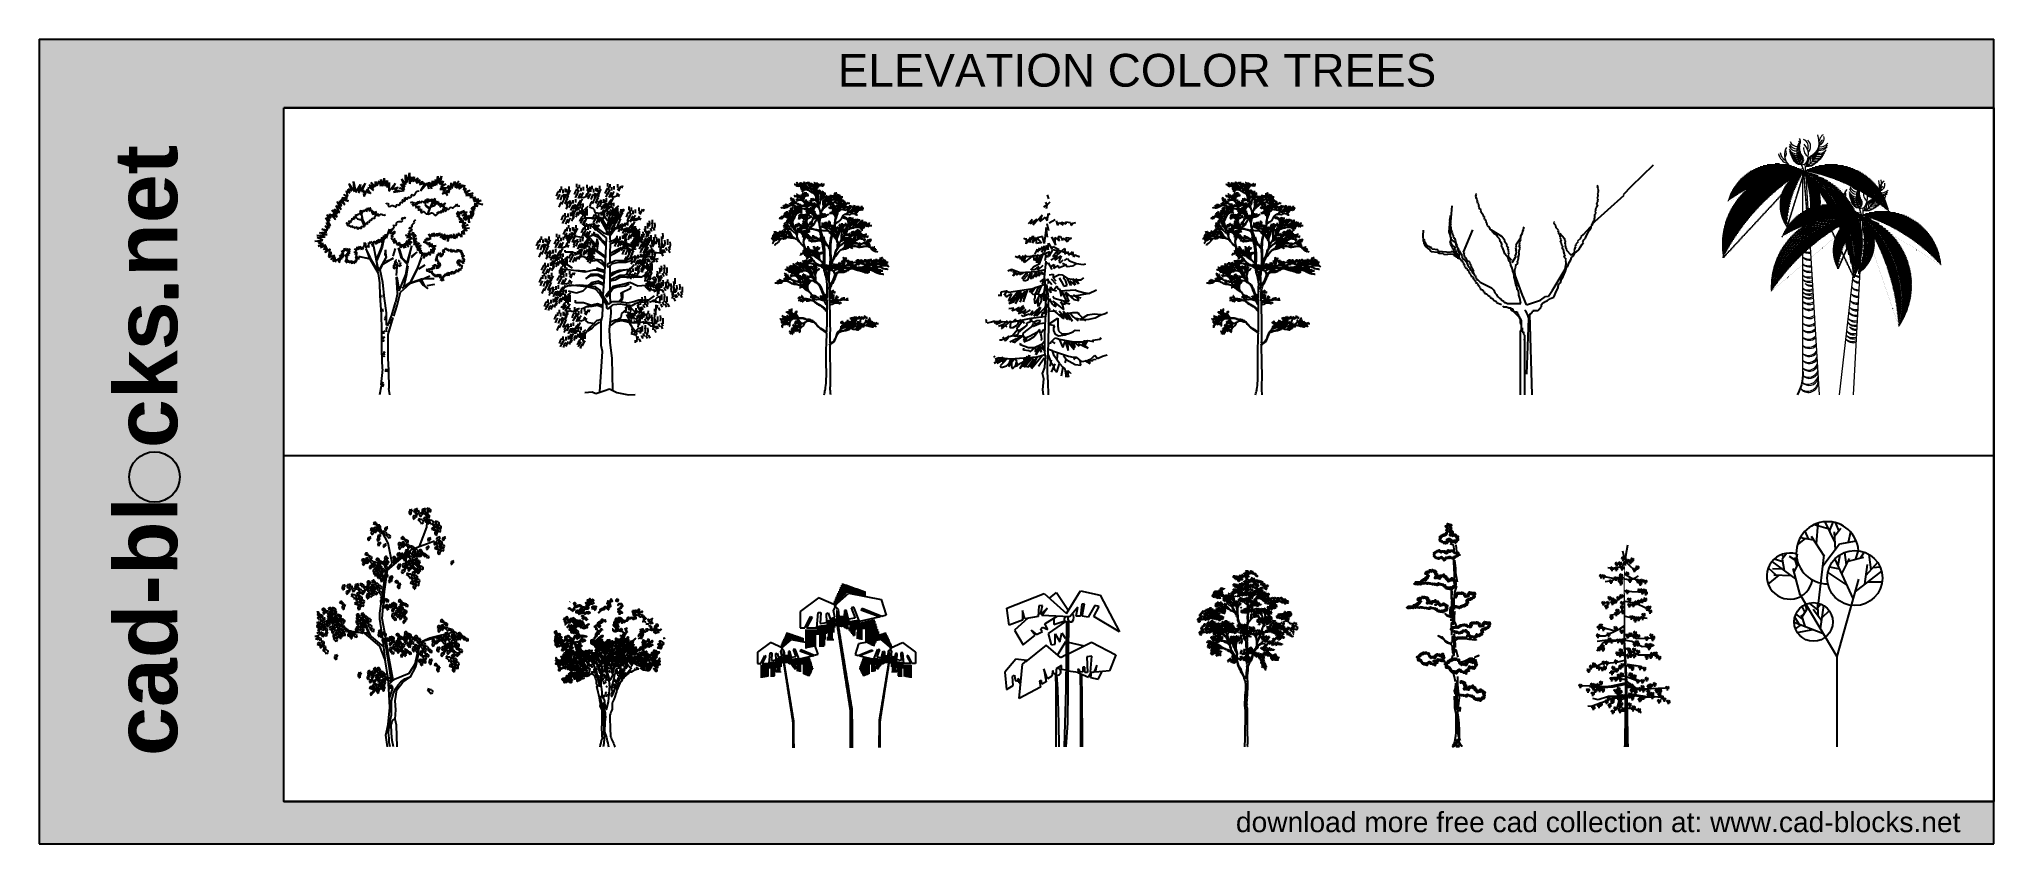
# Model space of a CAD drawing. Header units: millimetres. Extents: x 61831 to 121408, y 302 to 24841.
import ezdxf

# ---------------------------------------------------------------- set-up
doc = ezdxf.new("R2010")
doc.units = ezdxf.units.MM
doc.layers.add('www.cad-blocks.net', color=7, linetype='Continuous')
doc.styles.get("Standard").update_dxf_attribs({"font": 'arial.ttf'})
pattern_1 = [(180, (-2142699.932, -996330.428), (0, -29.1703125), [])]
pattern_2 = [(278.4415576, (-2142699.932, -996330.428), (28.85428473, 4.28221722), [])]

# ---------------------------------------------------------------- blocks, each defined once
blk = doc.blocks.new('A$C63686344')
at = {"color": 84}
for p, q in [((2006, 6363), (2006, 6566)), ((2006, 6566), (2069, 6366)), ((2069, 6366), (2117, 6604)), ((2117, 6604), (2145, 6360)), ((2746, 6331), (2651, 6585)), ((2651, 6585), (2769, 6417)), ((2769, 6417), (2762, 6705)), ((2762, 6705), (2822, 6474)), ((2822, 6474), (2889, 6775)), ((2889, 6775), (2895, 6439)), ((2895, 6439), (2952, 6651)), ((2952, 6651), (2943, 6496)), ((2943, 6496), (3031, 6648)), ((3031, 6648), (3000, 6518)), ((3000, 6518), (3151, 6613)), ((3151, 6613), (3057, 6512)), ((3057, 6512), (3205, 6562)), ((3205, 6562), (3088, 6467)), ((3661, 6378), (3677, 6565)), ((3677, 6565), (3709, 6390)), ((3709, 6390), (3745, 6673)), ((3745, 6673), (3769, 6450)), ((3769, 6450), (3860, 6673)), ((3860, 6673), (3812, 6414)), ((917, 5798), (816, 5963)), ((816, 5963), (1029, 5905)), ((1029, 5905), (827, 6011)), ((827, 6011), (992, 6006)), ((992, 6006), (880, 6113)), ((880, 6113), (1002, 6049)), ((1002, 6049), (965, 6219)), ((965, 6219), (1061, 6166)), ((1061, 6166), (1018, 6283)), ((1018, 6283), (1125, 6219)), ((1125, 6219), (1050, 6448)), ((1050, 6448), (1205, 6198)), ((1205, 6198), (1173, 6502)), ((1173, 6502), (1253, 6177)), ((1253, 6177), (1391, 6416)), ((1327, 6166), (1535, 6454)), ((1391, 6416), (1327, 6166)), ((1535, 6454), (1423, 6198)), ((1423, 6198), (1508, 6230)), ((1508, 6230), (1482, 6145)), ((1482, 6145), (1503, 6049)), ((1503, 6049), (1609, 6272)), ((1604, 6171), (1641, 6342)), ((1705, 6145), (1604, 6171)), ((1609, 6272), (1705, 6145)), ((1641, 6342), (1785, 6230)), ((1785, 6230), (1652, 6406)), ((1652, 6406), (1807, 6320)), ((1807, 6320), (1716, 6475)), ((1716, 6475), (1844, 6358)), ((1844, 6358), (1844, 6502)), ((1844, 6502), (1902, 6374)), ((1902, 6374), (1956, 6528)), ((1956, 6528), (2004, 6368)), ((2145, 6360), (2202, 6540)), ((2202, 6540), (2202, 6319)), ((2202, 6319), (2262, 6477)), ((2262, 6477), (2253, 6217)), ((2253, 6217), (2449, 6448)), ((2449, 6448), (2348, 6274)), ((2348, 6274), (2541, 6331)), ((2576, 6236), (2398, 6179)), ((2398, 6179), (2721, 6233)), ((2541, 6331), (2424, 6243)), ((2424, 6243), (2576, 6236)), ((2721, 6233), (2579, 6315)), ((2579, 6315), (2734, 6252)), ((2734, 6252), (2617, 6429)), ((2617, 6429), (2746, 6331)), ((2744, 5997), (2738, 6015)), ((2738, 6015), (2771, 6003)), ((2753, 5941), (2744, 5997)), ((2771, 6003), (2791, 5979)), ((2791, 5979), (2821, 5968)), ((2821, 5968), (2836, 5977)), ((2836, 5977), (2838, 6021)), ((2838, 6021), (2844, 6032)), ((2844, 6032), (2868, 6024)), ((2868, 6024), (2906, 6012)), ((2906, 6012), (2942, 6035)), ((2939, 6097), (2953, 6112)), ((2942, 6077), (2939, 6097)), ((2942, 6035), (2942, 6077)), ((2953, 6112), (2962, 6118)), ((2962, 6118), (2980, 6112)), ((2980, 6112), (2994, 6088)), ((2994, 6088), (3027, 6083)), ((3027, 6083), (3047, 6103)), ((3047, 6103), (3059, 6118)), ((3059, 6118), (3068, 6144)), ((3068, 6144), (3083, 6180)), ((3083, 6180), (3133, 6209)), ((3088, 6467), (3303, 6502)), ((3133, 6209), (3177, 6218)), ((3303, 6502), (3193, 6414)), ((3193, 6414), (3364, 6458)), ((3215, 6220), (3433, 6471)), ((3364, 6458), (3215, 6220)), ((3410, 5876), (3435, 5984)), ((3414, 6462), (3478, 6283)), ((3435, 5984), (3435, 5842)), ((3435, 5842), (3457, 5977)), ((3457, 5977), (3484, 5888)), ((3478, 6283), (3474, 6486)), ((3474, 6486), (3550, 6279)), ((3484, 5888), (3500, 5968)), ((3500, 5968), (3539, 5894)), ((3539, 5894), (3585, 5977)), ((3550, 6279), (3546, 6478)), ((3546, 6478), (3605, 6358)), ((3585, 5977), (3595, 5907)), ((3605, 6358), (3589, 6529)), ((3589, 6529), (3661, 6378)), ((3595, 5907), (3665, 5990)), ((3665, 5990), (3616, 5907)), ((3812, 6414), (3912, 6525)), ((4039, 6318), (3812, 6271)), ((3812, 6271), (4003, 6251)), ((3991, 6434), (3828, 6322)), ((3828, 6322), (4039, 6318)), ((3912, 6525), (3856, 6378)), ((3856, 6378), (3991, 6434)), ((3968, 6207), (3876, 6135)), ((3876, 6135), (3983, 6175)), ((4003, 6251), (3900, 6235)), ((3900, 6235), (3968, 6207)), ((3983, 6175), (4043, 6079)), ((4043, 6079), (4003, 6215)), ((4003, 6215), (4103, 6175)), ((4103, 6175), (4043, 6243)), ((4043, 6243), (4111, 6235)), ((4111, 6235), (4051, 6386)), ((4051, 6386), (4131, 6255)), ((4131, 6255), (4151, 6462)), ((4151, 6462), (4178, 6291)), ((4178, 6291), (4262, 6502)), ((4262, 6386), (4385, 6513)), ((4262, 6502), (4262, 6386)), ((4385, 6513), (4266, 6334)), ((4266, 6334), (4437, 6450)), ((4437, 6450), (4302, 6310)), ((4302, 6310), (4497, 6410)), ((4497, 6410), (4385, 6275)), ((4385, 6275), (4560, 6394)), ((4560, 6394), (4525, 6239)), ((4525, 6239), (4600, 6306)), ((4600, 6306), (4556, 6167)), ((4556, 6167), (4724, 6239)), ((4724, 6239), (4592, 6123)), ((4592, 6123), (4823, 6151)), ((4823, 6151), (4600, 6075)), ((4600, 6075), (4819, 6087)), ((4819, 6087), (4724, 6016)), ((4724, 6016), (4895, 6024)), ((4895, 6024), (4811, 5972)), ((4811, 5972), (4994, 5968)), ((4994, 5968), (4835, 5912)), ((475, 5159), (331, 5404)), ((331, 5404), (454, 5308)), ((454, 5308), (379, 5505)), ((379, 5505), (491, 5393)), ((491, 5393), (454, 5521)), ((454, 5521), (630, 5345)), ((683, 5425), (513, 5633)), ((513, 5633), (694, 5527)), ((630, 5345), (539, 5516)), ((539, 5516), (683, 5425)), ((694, 5527), (592, 5660)), ((592, 5660), (752, 5558)), ((752, 5558), (651, 5772)), ((651, 5772), (800, 5649)), ((800, 5649), (683, 5900)), ((683, 5900), (811, 5750)), ((811, 5750), (757, 5926)), ((757, 5926), (917, 5798)), ((1138, 5350), (1132, 5385)), ((1132, 5385), (1182, 5368)), ((1182, 5368), (1212, 5359)), ((1212, 5359), (1194, 5441)), ((1194, 5441), (1244, 5406)), ((1244, 5406), (1244, 5497)), ((1244, 5497), (1288, 5456)), ((1288, 5456), (1282, 5509)), ((1282, 5509), (1332, 5488)), ((1332, 5488), (1350, 5533)), ((1350, 5533), (1406, 5527)), ((1379, 5600), (1406, 5636)), ((1406, 5527), (1379, 5600)), ((1406, 5636), (1403, 5591)), ((1403, 5591), (1462, 5568)), ((1462, 5568), (1438, 5621)), ((1438, 5621), (1485, 5606)), ((1485, 5606), (1503, 5586)), ((1503, 5586), (1500, 5645)), ((1500, 5645), (1524, 5612)), ((1524, 5612), (1530, 5653)), ((1530, 5653), (1562, 5653)), ((1562, 5653), (1571, 5621)), ((1571, 5621), (1577, 5580)), ((1577, 5580), (1597, 5645)), ((1597, 5645), (1600, 5706)), ((1600, 5706), (1624, 5668)), ((1624, 5668), (1659, 5665)), ((1703, 5703), (1656, 5659)), ((1656, 5659), (1656, 5606)), ((1656, 5606), (1724, 5650)), ((1659, 5665), (1680, 5706)), ((1680, 5706), (1703, 5703)), ((1724, 5650), (1709, 5615)), ((1709, 5615), (1759, 5627)), ((1712, 5303), (1744, 5376)), ((1759, 5627), (1721, 5577)), ((1721, 5577), (1771, 5580)), ((1733, 5518), (1883, 5580)), ((1803, 5568), (1733, 5518)), ((1744, 5376), (1774, 5391)), ((1883, 5580), (1768, 5506)), ((1768, 5506), (1859, 5536)), ((1771, 5580), (1803, 5589)), ((1774, 5391), (1803, 5391)), ((1803, 5589), (1803, 5568)), ((1803, 5391), (1827, 5382)), ((1827, 5382), (1836, 5421)), ((1859, 5536), (1830, 5494)), ((1830, 5494), (1886, 5527)), ((1830, 5450), (1862, 5477)), ((1836, 5421), (1830, 5450)), ((1862, 5477), (1898, 5480)), ((1886, 5527), (1883, 5482)), ((1883, 5482), (1915, 5527)), ((1898, 5480), (1933, 5474)), ((1915, 5527), (1903, 5453)), ((1933, 5474), (1971, 5474)), ((1971, 5474), (1983, 5497)), ((1983, 5497), (1992, 5512)), ((1992, 5512), (2027, 5509)), ((2027, 5509), (2057, 5491)), ((2057, 5491), (2112, 5482)), ((2112, 5482), (2151, 5503)), ((2173, 5820), (2185, 5835)), ((2185, 5835), (2220, 5844)), ((2220, 5844), (2241, 5826)), ((2241, 5826), (2229, 5788)), ((2229, 5788), (2232, 5756)), ((2232, 5756), (2273, 5747)), ((2273, 5747), (2320, 5753)), ((2320, 5753), (2347, 5776)), ((2347, 5776), (2379, 5770)), ((2379, 5770), (2415, 5756)), ((2415, 5756), (2444, 5735)), ((2444, 5735), (2473, 5735)), ((2473, 5735), (2485, 5767)), ((2485, 5767), (2491, 5797)), ((2491, 5797), (2526, 5803)), ((2526, 5803), (2568, 5788)), ((2568, 5788), (2588, 5791)), ((2588, 5791), (2600, 5823)), ((2600, 5859), (2632, 5873)), ((2600, 5835), (2600, 5859)), ((2600, 5823), (2600, 5835)), ((2632, 5873), (2656, 5865)), ((2639, 5370), (2678, 5398)), ((2664, 5349), (2639, 5370)), ((2656, 5865), (2680, 5868)), ((2671, 5950), (2703, 5956)), ((2671, 5926), (2671, 5950)), ((2680, 5868), (2671, 5926)), ((2678, 5398), (2702, 5398)), ((2702, 5398), (2730, 5377)), ((2703, 5956), (2706, 5944)), ((2706, 5944), (2721, 5915)), ((2721, 5915), (2756, 5912)), ((2730, 5377), (2751, 5405)), ((2751, 5405), (2758, 5426)), ((2756, 5912), (2753, 5941)), ((2916, 5864), (2959, 5873)), ((2959, 5873), (2993, 5873)), ((2977, 5818), (2968, 5787)), ((2968, 5787), (3011, 5778)), ((3011, 5848), (2977, 5818)), ((2993, 5873), (3011, 5848)), ((3011, 5778), (3036, 5793)), ((3036, 5793), (3070, 5802)), ((3060, 5799), (3079, 5864)), ((3085, 5775), (3067, 5725)), ((3067, 5725), (3085, 5719)), ((3070, 5802), (3100, 5811)), ((3079, 5864), (3137, 5815)), ((3100, 5811), (3085, 5775)), ((3085, 5719), (3128, 5732)), ((3137, 5815), (3110, 5885)), ((3110, 5885), (3177, 5839)), ((3128, 5732), (3162, 5744)), ((3177, 5701), (3140, 5658)), ((3140, 5658), (3153, 5639)), ((3153, 5639), (3186, 5636)), ((3162, 5744), (3192, 5744)), ((3177, 5839), (3165, 5904)), ((3165, 5904), (3226, 5855)), ((3192, 5744), (3177, 5701)), ((3186, 5636), (3211, 5667)), ((3211, 5667), (3239, 5664)), ((3226, 5855), (3275, 5919)), ((3245, 5642), (3226, 5593)), ((3226, 5593), (3232, 5563)), ((3232, 5563), (3272, 5560)), ((3239, 5664), (3245, 5642)), ((3272, 5560), (3303, 5587)), ((3275, 5919), (3334, 5858)), ((3303, 5587), (3331, 5587)), ((3331, 5587), (3352, 5566)), ((3334, 5858), (3392, 5953)), ((3352, 5566), (3377, 5535)), ((3377, 5535), (3392, 5520)), ((3392, 5953), (3410, 5876)), ((3392, 5520), (3460, 5513)), ((3460, 5513), (3509, 5535)), ((3509, 5535), (3536, 5550)), ((3536, 5550), (3582, 5550)), ((3582, 5550), (3601, 5535)), ((3601, 5535), (3641, 5504)), ((3616, 5907), (3699, 5925)), ((3641, 5504), (3684, 5470)), ((3699, 5925), (3665, 5864)), ((3665, 5864), (3767, 5898)), ((3684, 5470), (3733, 5507)), ((3767, 5898), (3733, 5839)), ((3733, 5839), (3800, 5858)), ((3733, 5507), (3733, 5569)), ((3733, 5569), (3782, 5529)), ((3800, 5858), (3751, 5793)), ((3751, 5793), (3868, 5836)), ((3782, 5529), (3773, 5593)), ((3773, 5593), (3862, 5547)), ((3804, 5732), (3979, 5851)), ((3868, 5836), (3804, 5732)), ((3862, 5547), (3846, 5621)), ((3846, 5621), (3917, 5569)), ((3979, 5851), (3865, 5744)), ((3865, 5744), (3942, 5790)), ((3942, 5790), (3908, 5716)), ((3908, 5716), (3975, 5735)), ((3917, 5569), (3914, 5682)), ((3914, 5682), (3988, 5593)), ((3975, 5735), (3951, 5692)), ((3951, 5692), (4009, 5713)), ((3988, 5593), (4012, 5670)), ((4009, 5713), (4006, 5667)), ((4012, 5670), (4043, 5664)), ((4043, 5664), (4083, 5667)), ((4083, 5667), (4111, 5695)), ((4111, 5695), (4120, 5719)), ((4120, 5719), (4157, 5722)), ((4157, 5722), (4181, 5704)), ((4181, 5704), (4218, 5701)), ((4218, 5701), (4236, 5725)), ((4236, 5725), (4267, 5753)), ((4267, 5753), (4310, 5772)), ((4310, 5772), (4316, 5824)), ((4416, 5469), (4314, 5553)), ((4314, 5553), (4401, 5422)), ((4316, 5824), (4347, 5756)), ((4401, 5422), (4325, 5458)), ((4325, 5458), (4467, 5357)), ((4470, 5517), (4332, 5586)), ((4332, 5586), (4416, 5469)), ((4347, 5756), (4415, 5768)), ((4467, 5357), (4387, 5375)), ((4387, 5375), (4529, 5313)), ((4561, 5611), (4430, 5564)), ((4430, 5564), (4470, 5517)), ((4485, 5458), (4638, 5575)), ((4623, 5524), (4485, 5458)), ((4503, 5553), (4561, 5611)), ((4638, 5575), (4503, 5553)), ((4529, 5364), (4623, 5524)), ((4627, 5477), (4529, 5364)), ((4583, 5316), (4627, 5477)), ((4663, 5466), (4583, 5316)), ((4707, 5251), (4663, 5466)), ((4780, 5382), (4685, 5466)), ((4685, 5466), (4707, 5251)), ((4845, 5578), (4718, 5586)), ((4718, 5586), (4860, 5531)), ((4816, 5437), (4725, 5447)), ((4725, 5447), (4780, 5382)), ((4860, 5531), (4736, 5531)), ((4736, 5531), (4830, 5473)), ((4830, 5473), (4736, 5488)), ((4736, 5488), (4816, 5437)), ((4863, 5626), (4765, 5702)), ((4765, 5702), (4845, 5578)), ((4801, 5735), (4863, 5626)), ((4879, 5681), (4811, 5741)), ((4835, 5912), (5066, 5928)), ((4970, 5749), (4851, 5765)), ((4851, 5765), (4879, 5681)), ((5118, 5809), (4855, 5841)), ((4855, 5841), (4970, 5749)), ((5066, 5928), (4931, 5860)), ((4931, 5860), (5118, 5809)), ((60, 4860), (374, 4887)), ((289, 4828), (60, 4860)), ((73, 4799), (313, 4822)), ((246, 4715), (73, 4799)), ((140, 4946), (369, 4967)), ((374, 4887), (140, 4946)), ((369, 4967), (214, 5058)), ((214, 5058), (395, 5036)), ((395, 5036), (310, 5159)), ((310, 5159), (443, 5095)), ((443, 5095), (358, 5255)), ((358, 5255), (475, 5159)), ((1003, 5200), (959, 5250)), ((959, 5250), (1011, 5238)), ((1003, 5206), (973, 5170)), ((973, 5170), (1035, 5194)), ((1011, 5238), (1073, 5244)), ((1073, 5244), (1023, 5303)), ((1023, 5303), (1085, 5282)), ((1035, 5194), (1026, 5144)), ((1026, 5144), (1073, 5170)), ((1073, 5170), (1073, 5126)), ((1073, 5126), (1100, 5138)), ((1085, 5282), (1123, 5288)), ((1123, 5288), (1097, 5329)), ((1097, 5329), (1135, 5323)), ((1100, 5138), (1115, 5167)), ((1115, 5167), (1126, 5150)), ((1126, 5150), (1132, 5120)), ((1132, 5120), (1141, 5100)), ((1135, 5323), (1138, 5350)), ((1141, 5100), (1162, 5123)), ((1162, 5123), (1179, 5132)), ((1179, 5132), (1194, 5117)), ((1194, 5117), (1197, 5097)), ((1197, 5097), (1221, 5085)), ((1221, 5085), (1244, 5102)), ((1244, 5102), (1253, 5111)), ((1253, 5111), (1256, 5129)), ((1256, 5129), (1271, 5129)), ((1271, 5129), (1276, 5102)), ((1276, 5102), (1306, 5049)), ((1306, 5049), (1329, 5082)), ((1329, 5082), (1329, 5105)), ((1329, 5105), (1344, 5100)), ((1344, 5100), (1379, 5085)), ((1379, 5085), (1415, 5079)), ((1409, 5132), (1427, 5138)), ((1415, 5117), (1409, 5132)), ((1430, 5097), (1415, 5117)), ((1415, 5079), (1430, 5097)), ((1427, 5138), (1477, 5132)), ((1477, 5132), (1512, 5135)), ((1503, 5179), (1541, 5191)), ((1521, 5158), (1503, 5179)), ((1512, 5135), (1521, 5158)), ((1541, 5191), (1547, 5182)), ((1547, 5182), (1568, 5238)), ((1568, 5238), (1580, 5250)), ((1580, 5250), (1588, 5217)), ((1588, 5217), (1612, 5229)), ((1612, 5229), (1618, 5273)), ((1618, 5273), (1627, 5291)), ((1627, 5291), (1641, 5256)), ((1641, 5256), (1662, 5291)), ((1662, 5291), (1674, 5320)), ((1674, 5320), (1689, 5341)), ((1689, 5341), (1718, 5323)), ((1718, 5323), (1712, 5303)), ((2076, 4692), (2042, 4811)), ((2042, 4811), (2113, 4729)), ((2113, 4729), (2098, 4863)), ((2098, 4863), (2135, 4744)), ((2135, 4744), (2154, 4901)), ((2154, 4901), (2188, 4781)), ((2188, 4781), (2277, 5057)), ((2277, 5057), (2236, 4923)), ((2236, 4923), (2359, 5027)), ((2359, 5027), (2284, 4934)), ((2284, 4934), (2363, 4927)), ((2299, 5032), (2358, 5057)), ((2415, 4919), (2314, 4830)), ((2314, 4830), (2385, 4845)), ((2385, 4845), (2322, 4789)), ((2322, 4789), (2359, 4733)), ((2358, 5057), (2406, 5081)), ((2359, 4733), (2448, 4767)), ((2363, 4927), (2441, 4994)), ((2448, 4767), (2363, 4696)), ((2389, 5161), (2417, 5175)), ((2413, 5130), (2389, 5161)), ((2406, 5081), (2413, 5130)), ((2441, 4994), (2415, 4919)), ((2417, 5175), (2448, 5168)), ((2448, 5168), (2490, 5186)), ((2490, 5248), (2518, 5273)), ((2493, 5220), (2490, 5248)), ((2490, 5186), (2493, 5220)), ((2518, 5273), (2556, 5283)), ((2556, 5283), (2601, 5290)), ((2601, 5290), (2653, 5290)), ((2653, 5290), (2681, 5321)), ((2681, 5321), (2664, 5349)), ((2922, 4815), (2760, 4875)), ((2760, 4875), (2888, 4856)), ((2794, 4796), (2922, 4815)), ((2967, 4777), (2794, 4796)), ((2839, 4732), (2967, 4777)), ((2888, 4856), (2854, 4939)), ((2854, 4939), (2944, 4875)), ((2862, 4970), (2907, 5001)), ((2918, 4949), (2862, 4970)), ((2883, 5092), (2907, 5109)), ((2886, 5064), (2883, 5092)), ((2949, 5064), (2886, 5064)), ((2907, 5109), (2942, 5106)), ((2907, 5001), (2963, 5015)), ((2942, 5106), (2966, 5126)), ((2944, 4875), (2993, 4966)), ((2963, 5015), (2949, 5064)), ((2952, 5172), (2991, 5217)), ((2963, 5147), (2952, 5172)), ((2966, 5126), (2963, 5147)), ((3091, 4856), (2982, 4758)), ((2982, 4758), (3103, 4770)), ((2993, 4966), (2990, 4860)), ((2990, 4860), (3061, 4905)), ((3061, 4905), (2990, 4819)), ((2990, 4819), (3091, 4856)), ((2991, 5217), (3032, 5248)), ((3103, 4770), (2993, 4713)), ((3022, 5287), (3036, 5311)), ((3032, 5248), (3022, 5287)), ((3036, 5311), (3074, 5335)), ((3423, 4706), (3408, 4792)), ((3408, 4792), (3476, 4721)), ((3528, 4804), (3476, 4909)), ((3476, 4909), (3558, 4830)), ((3476, 4721), (3479, 4789)), ((3479, 4789), (3528, 4736)), ((3528, 4736), (3528, 4804)), ((3558, 4830), (3577, 4928)), ((3577, 4928), (3604, 4834)), ((3604, 4834), (3630, 4939)), ((3630, 4939), (3641, 4834)), ((3641, 4834), (3698, 4909)), ((3698, 4909), (3833, 4936)), ((3710, 4836), (3830, 4934)), ((3892, 4902), (3710, 4836)), ((3820, 4796), (3892, 4902)), ((3972, 4894), (3820, 4796)), ((3889, 4752), (3972, 4894)), ((4027, 4862), (3889, 4752)), ((4056, 4873), (3950, 4723)), ((3950, 4723), (4027, 4862)), ((4089, 4873), (4049, 4676)), ((4049, 4676), (4056, 4873)), ((4100, 4774), (4089, 4873)), ((4121, 4883), (4100, 4774)), ((4143, 4782), (4121, 4883)), ((4147, 4894), (4143, 4782)), ((4190, 4774), (4147, 4894)), ((4238, 4909), (4190, 4774)), ((4260, 4760), (4238, 4909)), ((4329, 4916), (4260, 4760)), ((4387, 4938), (4307, 4774)), ((4307, 4774), (4329, 4916)), ((4376, 4851), (4387, 4938)), ((4416, 4913), (4376, 4851)), ((4529, 5313), (4398, 5273)), ((4398, 5273), (4536, 5276)), ((4470, 4814), (4416, 4913)), ((4481, 4993), (4470, 4814)), ((4601, 5255), (4481, 5156)), ((4481, 5156), (4674, 5185)), ((4550, 4887), (4481, 4993)), ((4674, 5185), (4492, 5102)), ((4492, 5102), (4714, 5087)), ((4536, 5276), (4496, 5218)), ((4496, 5218), (4601, 5255)), ((4638, 5000), (4529, 5022)), ((4529, 5022), (4550, 4887)), ((4714, 5087), (4536, 5073)), ((4536, 5073), (4638, 5000)), ((0, 4687), (246, 4715)), ((207, 4660), (0, 4687)), ((101, 4537), (268, 4609)), ((335, 4570), (101, 4537)), ((112, 4615), (207, 4660)), ((268, 4609), (112, 4615)), ((173, 4492), (335, 4570)), ((363, 4525), (173, 4492)), ((262, 4436), (363, 4525)), ((385, 4464), (262, 4436)), ((313, 4341), (385, 4464)), ((464, 4458), (313, 4341)), ((424, 4224), (464, 4458)), ((491, 4358), (424, 4224)), ((430, 4190), (508, 4268)), ((609, 4246), (430, 4190)), ((508, 4268), (491, 4358)), ((491, 4129), (609, 4246)), ((631, 4190), (491, 4129)), ((616, 4189), (546, 4066)), ((795, 4111), (735, 4178)), ((735, 4178), (829, 4163)), ((829, 4163), (750, 4249)), ((750, 4249), (877, 4204)), ((877, 4204), (791, 4297)), ((791, 4297), (892, 4230)), ((892, 4230), (817, 4401)), ((817, 4401), (881, 4349)), ((881, 4349), (899, 4469)), ((899, 4469), (933, 4390)), ((985, 4211), (922, 4260)), ((922, 4260), (996, 4170)), ((996, 4170), (929, 4156)), ((933, 4390), (992, 4476)), ((992, 4476), (959, 4398)), ((959, 4398), (1071, 4450)), ((1026, 4241), (959, 4305)), ((959, 4305), (985, 4211)), ((1063, 4308), (981, 4327)), ((981, 4327), (1026, 4241)), ((1071, 4450), (996, 4387)), ((996, 4387), (1078, 4383)), ((1078, 4383), (1011, 4360)), ((1011, 4360), (1063, 4308)), ((1201, 4353), (1283, 4372)), ((1298, 4312), (1201, 4353)), ((1283, 4372), (1208, 4454)), ((1208, 4454), (1275, 4420)), ((1223, 4305), (1298, 4312)), ((1283, 4279), (1223, 4305)), ((1361, 4159), (1231, 4197)), ((1231, 4197), (1313, 4197)), ((1249, 4245), (1283, 4279)), ((1313, 4197), (1249, 4245)), ((1275, 4420), (1287, 4513)), ((1287, 4513), (1342, 4431)), ((1342, 4431), (1372, 4532)), ((1372, 4532), (1421, 4424)), ((1421, 4424), (1443, 4513)), ((1443, 4513), (1454, 4442)), ((1454, 4442), (1484, 4498)), ((1484, 4498), (1517, 4569)), ((1517, 4569), (1510, 4644)), ((1510, 4644), (1547, 4618)), ((1547, 4618), (1547, 4558)), ((1547, 4558), (1558, 4480)), ((1558, 4480), (1607, 4524)), ((1607, 4524), (1629, 4554)), ((1629, 4554), (1640, 4498)), ((1640, 4498), (1648, 4651)), ((1648, 4651), (1677, 4610)), ((1677, 4610), (1692, 4681)), ((1692, 4681), (1744, 4636)), ((1744, 4636), (1741, 4569)), ((1741, 4569), (1785, 4532)), ((1785, 4599), (1812, 4696)), ((1785, 4532), (1785, 4599)), ((1812, 4696), (1845, 4644)), ((1845, 4644), (1882, 4599)), ((1882, 4599), (1871, 4688)), ((1871, 4688), (1919, 4621)), ((1919, 4621), (1901, 4714)), ((1901, 4714), (1979, 4651)), ((1979, 4651), (1934, 4744)), ((1934, 4744), (2027, 4659)), ((2027, 4659), (1975, 4752)), ((1975, 4752), (2076, 4692)), ((2363, 4696), (2493, 4696)), ((2493, 4696), (2392, 4636)), ((2392, 4636), (2511, 4655)), ((2485, 4589), (2594, 4645)), ((2519, 4642), (2485, 4589)), ((2594, 4645), (2523, 4562)), ((2523, 4562), (2621, 4604)), ((2621, 4604), (2587, 4517)), ((2587, 4517), (2643, 4555)), ((2632, 4483), (2681, 4600)), ((2643, 4555), (2632, 4483)), ((2681, 4600), (2718, 4476)), ((2718, 4476), (2711, 4596)), ((2711, 4596), (2760, 4480)), ((2760, 4480), (2737, 4623)), ((2737, 4623), (2858, 4510)), ((2858, 4510), (2782, 4668)), ((2782, 4668), (2914, 4581)), ((2914, 4581), (2786, 4698)), ((2786, 4698), (2967, 4642)), ((2967, 4642), (2839, 4732)), ((2993, 4713), (3084, 4713)), ((3084, 4713), (3008, 4645)), ((3008, 4645), (3110, 4687)), ((3110, 4687), (3008, 4585)), ((3008, 4585), (3163, 4638)), ((3163, 4638), (3065, 4555)), ((3065, 4555), (3193, 4627)), ((3193, 4627), (3076, 4506)), ((3076, 4506), (3238, 4570)), ((3238, 4570), (3118, 4464)), ((3118, 4464), (3125, 4400)), ((3125, 4400), (3234, 4483)), ((3234, 4483), (3167, 4389)), ((3167, 4389), (3250, 4415)), ((3250, 4415), (3189, 4325)), ((3189, 4325), (3268, 4363)), ((3268, 4363), (3238, 4295)), ((3238, 4295), (3299, 4329)), ((3299, 4329), (3238, 4223)), ((3238, 4223), (3351, 4329)), ((3351, 4329), (3310, 4170)), ((3310, 4170), (3381, 4284)), ((3332, 4679), (3381, 4694)), ((3336, 4634), (3332, 4679)), ((3427, 4660), (3336, 4634)), ((3381, 4694), (3359, 4747)), ((3359, 4747), (3423, 4706)), ((3381, 4284), (3419, 4231)), ((3393, 4608), (3427, 4660)), ((3513, 4638), (3393, 4608)), ((3419, 4231), (3396, 4317)), ((3396, 4317), (3536, 4272)), ((3434, 4581), (3513, 4638)), ((3592, 4589), (3434, 4581)), ((3536, 4272), (3449, 4355)), ((3449, 4355), (3634, 4333)), ((3472, 4525), (3592, 4589)), ((3694, 4547), (3472, 4525)), ((3509, 4385), (3656, 4404)), ((3634, 4333), (3509, 4385)), ((3525, 4423), (3679, 4457)), ((3656, 4404), (3525, 4423)), ((3558, 4517), (3694, 4547)), ((3660, 4510), (3558, 4517)), ((3585, 4483), (3660, 4510)), ((3679, 4457), (3585, 4483)), ((3745, 4168), (3696, 4217)), ((3696, 4217), (3741, 4205)), ((3741, 4205), (3711, 4250)), ((3711, 4250), (3756, 4232)), ((3756, 4232), (3741, 4302)), ((3741, 4302), (3760, 4250)), ((3760, 4250), (3778, 4336)), ((3778, 4336), (3793, 4246)), ((3793, 4246), (3812, 4343)), ((3812, 4343), (3827, 4284)), ((3827, 4284), (3834, 4202)), ((3834, 4202), (3864, 4299)), ((3864, 4299), (3853, 4224)), ((3853, 4224), (3912, 4261)), ((3879, 4373), (3964, 4399)), ((3957, 4369), (3879, 4373)), ((3890, 4317), (3935, 4321)), ((3912, 4261), (3890, 4317)), ((3897, 4410), (3953, 4422)), ((3964, 4399), (3897, 4410)), ((3901, 4343), (3957, 4369)), ((3935, 4321), (3901, 4343)), ((3953, 4422), (3946, 4448)), ((3946, 4448), (3972, 4429)), ((3972, 4429), (3979, 4485)), ((3979, 4485), (3994, 4425)), ((3994, 4425), (4046, 4459)), ((4046, 4459), (4024, 4418)), ((4024, 4418), (4095, 4433)), ((4061, 4388), (4162, 4444)), ((4095, 4433), (4061, 4388)), ((4162, 4444), (4121, 4377)), ((4121, 4377), (4225, 4425)), ((4225, 4425), (4162, 4362)), ((4162, 4362), (4277, 4418)), ((4277, 4418), (4251, 4362)), ((4251, 4362), (4314, 4392)), ((4314, 4392), (4318, 4343)), ((4318, 4343), (4355, 4444)), ((4355, 4444), (4366, 4369)), ((4366, 4369), (4407, 4433)), ((4407, 4433), (4400, 4369)), ((4400, 4369), (4478, 4399)), ((4478, 4399), (4430, 4351)), ((4430, 4351), (4508, 4340)), ((4508, 4340), (4452, 4306)), ((4452, 4306), (4530, 4295)), ((4556, 4232), (4467, 4232)), ((4467, 4232), (4549, 4142)), ((4530, 4295), (4471, 4265)), ((4471, 4265), (4556, 4232)), ((4549, 4142), (4489, 4172)), ((4489, 4172), (4567, 4097)), ((546, 4066), (631, 4126)), ((620, 4055), (665, 4137)), ((631, 4126), (620, 4055)), ((665, 4137), (762, 4040)), ((762, 4040), (691, 4144)), ((691, 4144), (795, 4111)), ((985, 4141), (910, 4070)), ((910, 4070), (1015, 4122)), ((929, 4156), (985, 4141)), ((1015, 4122), (951, 4025)), ((951, 4025), (1037, 4096)), ((1037, 4096), (1022, 4029)), ((1022, 4029), (1063, 4096)), ((1243, 4047), (1022, 4074)), ((1063, 4096), (1089, 4018)), ((1089, 4018), (1097, 4100)), ((1097, 4100), (1138, 3999)), ((1138, 3999), (1134, 4081)), ((1134, 4081), (1220, 4003)), ((1220, 4003), (1201, 4077)), ((1201, 4077), (1268, 4044)), ((1238, 4118), (1298, 4122)), ((1268, 4044), (1238, 4118)), ((1298, 4122), (1242, 4163)), ((1242, 4163), (1361, 4159)), ((2404, 3943), (2380, 3916)), ((2380, 3916), (2395, 3910)), ((2413, 3883), (2386, 3871)), ((2386, 3871), (2404, 3859)), ((2395, 3910), (2416, 3910)), ((2449, 3958), (2404, 3943)), ((2404, 3859), (2431, 3865)), ((2413, 3996), (2407, 3979)), ((2407, 3979), (2431, 3973)), ((2431, 4002), (2413, 3996)), ((2440, 3892), (2413, 3883)), ((2416, 3910), (2440, 3919)), ((2440, 4056), (2419, 4041)), ((2419, 4041), (2440, 4032)), ((2461, 4014), (2431, 4002)), ((2431, 3973), (2452, 3982)), ((2431, 3865), (2467, 3883)), ((2470, 4056), (2440, 4056)), ((2440, 4032), (2461, 4014)), ((2440, 3919), (2443, 3916)), ((2443, 3916), (2440, 3892)), ((2467, 4104), (2449, 4092)), ((2449, 4092), (2452, 4080)), ((2467, 3982), (2449, 3958)), ((2452, 4080), (2467, 4074)), ((2452, 3982), (2467, 3982)), ((2488, 4098), (2467, 4104)), ((2467, 4074), (2485, 4071)), ((2467, 3883), (2494, 3892)), ((2485, 4071), (2470, 4056)), ((2535, 4098), (2556, 4101)), ((2550, 3946), (2544, 3961)), ((2553, 3931), (2550, 3946)), ((2562, 3916), (2553, 3931)), ((2556, 4101), (2571, 4095)), ((2607, 3931), (2562, 3916)), ((2571, 4095), (2568, 4062)), ((2577, 4020), (2613, 4026)), ((2595, 3996), (2583, 3982)), ((2583, 3982), (2604, 3973)), ((2616, 4014), (2595, 3996)), ((2604, 3973), (2625, 3961)), ((2625, 3961), (2607, 3931)), ((2613, 4026), (2616, 4014)), ((3436, 3807), (3406, 3837)), ((3406, 3837), (3473, 3822)), ((3406, 3777), (3436, 3807)), ((3451, 3796), (3406, 3777)), ((3447, 3755), (3451, 3796)), ((3510, 3770), (3447, 3755)), ((3473, 3822), (3488, 3863)), ((3488, 3863), (3510, 3811)), ((3488, 3740), (3510, 3770)), ((3592, 3740), (3488, 3740)), ((3510, 3811), (3540, 3848)), ((3529, 3852), (3585, 3807)), ((3585, 3807), (3540, 3878)), ((3540, 3878), (3607, 3829)), ((3540, 3706), (3592, 3740)), ((3625, 3691), (3540, 3706)), ((3570, 3673), (3625, 3691)), ((3644, 3676), (3570, 3673)), ((3607, 3829), (3577, 3893)), ((3652, 3837), (3596, 3956)), ((3596, 3956), (3640, 3907)), ((3607, 3643), (3644, 3676)), ((3674, 3658), (3607, 3643)), ((3640, 3907), (3652, 3982)), ((3648, 3613), (3674, 3658)), ((3715, 3654), (3648, 3613)), ((3652, 3982), (3663, 3919)), ((3663, 4124), (3737, 4138)), ((3722, 4120), (3663, 4124)), ((3670, 4101), (3722, 4120)), ((3756, 4105), (3670, 4101)), ((3737, 4138), (3681, 4168)), ((3681, 4168), (3745, 4168)), ((3741, 3922), (3693, 3866)), ((3693, 3866), (3771, 3878)), ((3719, 3963), (3696, 3904)), ((3696, 3904), (3741, 3922)), ((3722, 3676), (3707, 3587)), ((3707, 3587), (3715, 3654)), ((3763, 3598), (3722, 3676)), ((3726, 4064), (3756, 4105)), ((3789, 4053), (3726, 4064)), ((3733, 4012), (3797, 4015)), ((3838, 3997), (3733, 4012)), ((3793, 3609), (3748, 3680)), ((3748, 3680), (3763, 3598)), ((3752, 3956), (3838, 3997)), ((3841, 3967), (3752, 3956)), ((3756, 4049), (3789, 4053)), ((3797, 4015), (3756, 4049)), ((3756, 3919), (3830, 3926)), ((3797, 3896), (3756, 3919)), ((3771, 3878), (3760, 3896)), ((3760, 3896), (3797, 3896)), ((3763, 3937), (3841, 3967)), ((3830, 3926), (3763, 3937)), ((3815, 3632), (3778, 3676)), ((3778, 3676), (3793, 3609)), ((3834, 3662), (3804, 3650)), ((3804, 3650), (3815, 3632)), ((3804, 3594), (3856, 3632)), ((3823, 3554), (3804, 3594)), ((3849, 3587), (3823, 3554)), ((3856, 3632), (3834, 3662)), ((3860, 3531), (3849, 3587)), ((3908, 3554), (3868, 3594)), ((3868, 3594), (3897, 3527)), ((3935, 3583), (3894, 3609)), ((3894, 3609), (3908, 3554)), ((3949, 3606), (3912, 3639)), ((3912, 3639), (3935, 3583)), ((3987, 3632), (3938, 3658)), ((3938, 3658), (3949, 3606)), ((4009, 3621), (3983, 3699)), ((3983, 3699), (3987, 3632)), ((4035, 3721), (4009, 3621)), ((4042, 3639), (4035, 3721)), ((4069, 3740), (4042, 3639)), ((4076, 3635), (4069, 3740)), ((4102, 3744), (4076, 3635)), ((4132, 3676), (4102, 3744)), ((4154, 3747), (4132, 3676)), ((4165, 3669), (4154, 3747)), ((4177, 3770), (4165, 3669)), ((4199, 3703), (4177, 3770)), ((4206, 3729), (4199, 3703)), ((4217, 3766), (4206, 3729)), ((4251, 3684), (4217, 3766)), ((4262, 3766), (4236, 3732)), ((4236, 3732), (4251, 3684)), ((4296, 3725), (4262, 3766)), ((4329, 3807), (4277, 3773)), ((4277, 3773), (4296, 3725)), ((4389, 4034), (4314, 4049)), ((4314, 4049), (4404, 3993)), ((4374, 3811), (4329, 3758)), ((4329, 3758), (4329, 3807)), ((4385, 4060), (4337, 4086)), ((4337, 4086), (4389, 4034)), ((4404, 3993), (4352, 3978)), ((4352, 3978), (4448, 3978)), ((4389, 3833), (4363, 3740)), ((4363, 3740), (4374, 3811)), ((4392, 4124), (4385, 4060)), ((4400, 3781), (4389, 3833)), ((4404, 4086), (4392, 4124)), ((4448, 3978), (4396, 3934)), ((4396, 3934), (4467, 3967)), ((4411, 3822), (4400, 3855)), ((4400, 3855), (4400, 3781)), ((4404, 4045), (4467, 4097)), ((4467, 4097), (4404, 4086)), ((4467, 4079), (4404, 4045)), ((4441, 3796), (4411, 3822)), ((4474, 3844), (4437, 3855)), ((4437, 3855), (4441, 3796)), ((4467, 3967), (4452, 3922)), ((4452, 3922), (4500, 3948)), ((4456, 4034), (4467, 4079)), ((4486, 4049), (4456, 4034)), ((4504, 3885), (4456, 3889)), ((4456, 3889), (4474, 3844)), ((4500, 3948), (4459, 3907)), ((4459, 3907), (4504, 3885)), ((4534, 4001), (4486, 4049)), ((4553, 4049), (4500, 4075)), ((4500, 4075), (4534, 4001)), ((4567, 4097), (4508, 4116)), ((4508, 4116), (4553, 4049)), ((3841, 3479), (3860, 3531)), ((3886, 3494), (3841, 3479)), ((3920, 3479), (3886, 3494)), ((3897, 3527), (3920, 3479))]:
    blk.add_line(p, q, dxfattribs=at)
at = {"color": 37}
for p, q in [((1247, 5422), (1302, 5371)), ((1302, 5371), (1411, 5341)), ((1389, 5516), (1429, 5472)), ((1436, 5472), (1425, 5334)), ((1429, 5472), (1444, 5571)), ((1436, 5465), (1447, 5334)), ((3347, 5876), (3366, 5801)), ((3363, 5799), (3417, 5738)), ((3366, 5801), (3417, 5752)), ((3417, 5752), (3499, 5693)), ((3417, 5738), (3495, 5683)), ((3495, 5683), (3434, 5517)), ((3504, 5691), (3445, 5517)), ((3499, 5693), (3549, 5766)), ((3551, 5749), (3504, 5691)), ((3549, 5766), (3593, 5904)), ((3565, 5806), (3551, 5749)), ((3554, 5747), (3643, 5778)), ((3563, 5813), (3671, 5867)), ((3671, 5867), (3565, 5806)), ((3643, 5778), (3720, 5876)), ((3673, 5822), (3774, 5834)), ((1425, 5334), (1502, 5149)), ((1447, 5334), (1531, 5181)), ((2033, 4496), (2114, 4799)), ((1335, 4223), (1679, 4163)), ((1684, 4142), (1339, 4225)), ((1679, 4163), (1561, 4460)), ((1692, 4182), (1564, 4452)), ((1792, 4531), (1934, 3772)), ((1882, 4093), (1802, 4529)), ((2053, 4508), (1887, 4098)), ((1900, 4173), (2033, 4496)), ((2000, 3832), (2191, 4216)), ((2101, 4751), (2053, 4508)), ((2089, 3997), (2397, 4181)), ((2144, 4251), (2152, 4416)), ((2154, 4425), (2166, 4169)), ((2383, 4233), (2455, 4466)), ((2645, 4169), (2552, 4485)), ((2557, 4490), (2652, 4193)), ((2652, 4193), (2812, 4027)), ((2812, 4027), (2955, 4531)), ((2835, 4012), (2958, 4552)), ((2942, 4218), (3113, 4354)), ((2949, 4193), (3115, 4359)), ((3251, 4187), (3103, 3837)), ((3129, 3848), (3252, 4186)), ((1936, 3698), (1684, 4142)), ((1934, 3772), (1691, 4163)), ((1954, 3769), (1882, 4093)), ((1985, 3417), (1936, 3698)), ((2154, 4169), (1952, 3801)), ((2073, 3423), (1995, 3811)), ((2170, 4081), (2383, 4163)), ((2523, 3110), (2484, 3588)), ((2491, 3640), (2519, 4041)), ((2496, 3597), (2569, 3176)), ((2569, 3176), (2777, 3671)), ((2824, 3975), (2645, 4169)), ((2714, 3286), (2807, 3681)), ((2777, 3671), (2824, 3975)), ((2807, 3681), (2848, 3921)), ((3103, 3837), (2907, 3433)), ((2939, 3443), (3129, 3848)), ((3169, 3849), (3362, 3968)), ((3229, 3513), (3505, 3635)), ((1995, 3023), (1985, 3417)), ((2026, 2460), (1995, 3023)), ((2028, 3029), (2058, 3034)), ((2028, 2995), (2048, 3000)), ((2124, 2940), (2073, 3423)), ((2464, 2825), (2526, 3121)), ((2508, 2727), (2614, 3134)), ((2614, 3134), (2703, 3213)), ((2663, 3258), (2711, 3297)), ((2687, 3206), (2919, 3402)), ((2907, 3433), (2700, 3291)), ((2919, 3402), (3229, 3513)), ((2937, 3427), (3281, 3546)), ((3198, 3493), (3304, 3350)), ((3251, 3511), (3328, 3346)), ((3304, 3350), (3429, 3243)), ((3637, 3540), (3316, 3534)), ((3328, 3346), (3439, 3241)), ((3383, 3556), (3628, 3542)), ((3423, 3336), (3656, 3372)), ((2038, 1969), (2026, 2460)), ((2043, 2600), (2087, 2615)), ((2048, 2565), (2097, 2575)), ((2180, 2500), (2124, 2940)), ((2156, 2407), (2146, 2348)), ((2187, 2122), (2180, 2500)), ((2209, 2098), (2341, 2434)), ((2341, 2434), (2462, 2820)), ((2402, 2396), (2508, 2727)), ((2046, 1352), (2038, 1969)), ((2053, 1894), (2102, 1889)), ((2058, 1928), (2102, 1923)), ((2102, 1923), (2142, 1953)), ((2102, 1889), (2122, 1903)), ((2142, 2303), (2117, 2289)), ((2146, 2348), (2127, 2333)), ((2156, 2333), (2142, 2303)), ((2191, 2076), (2171, 2002)), ((2171, 2002), (2171, 1963)), ((2171, 1963), (2186, 1928)), ((2230, 1840), (2390, 2365)), ((2236, 1550), (2230, 1840)), ((2270, 2185), (2285, 2170)), ((2285, 2170), (2304, 2175)), ((2290, 2224), (2295, 2219)), ((2295, 2219), (2314, 2210)), ((2309, 2284), (2329, 2274)), ((2329, 2274), (2344, 2279)), ((2064, 794), (2046, 1352)), ((2064, 1761), (2105, 1761)), ((2064, 1653), (2105, 1648)), ((2064, 1250), (2105, 1245)), ((2069, 1720), (2100, 1715)), ((2079, 1306), (2125, 1301)), ((2100, 1715), (2115, 1720)), ((2105, 1761), (2136, 1766)), ((2105, 1648), (2125, 1669)), ((2105, 1245), (2141, 1250)), ((2125, 1301), (2146, 1311)), ((2230, 1125), (2236, 1550)), ((2060, 789), (2007, 305)), ((2064, 1188), (2105, 1183)), ((2105, 1183), (2136, 1188)), ((2130, 738), (2161, 738)), ((2146, 784), (2176, 774)), ((2161, 738), (2212, 728)), ((2176, 774), (2222, 779)), ((2256, 742), (2230, 1125)), ((2240, 735), (2258, 197)), ((2025, 269), (1971, 0)), ((2013, 278), (2049, 273)), ((2028, 329), (2069, 319)), ((2033, 386), (2064, 376)), ((2049, 273), (2095, 268)), ((2064, 376), (2095, 370)), ((2069, 319), (2110, 319)), ((2240, 197), (2276, 0))]:
    blk.add_line(p, q, dxfattribs=at)
blk = doc.blocks.new('A$C2AD949A6')
at = {"color": 62}
for p, q in [((640, 6139), (609, 6063)), ((686, 6216), (640, 6139)), ((671, 6032), (640, 5955)), ((717, 6109), (671, 6032)), ((717, 6277), (717, 6170)), ((763, 6017), (732, 5940)), ((763, 6354), (763, 6247)), ((809, 6093), (763, 6017)), ((809, 6262), (809, 6155)), ((885, 6124), (839, 6047)), ((845, 6124), (845, 6017)), ((845, 6078), (845, 5971)), ((876, 6032), (845, 5955)), ((922, 6109), (876, 6032)), ((885, 6293), (885, 6185)), ((938, 5986), (907, 5909)), ((953, 5986), (907, 5909)), ((922, 6277), (922, 6170)), ((984, 6063), (938, 5986)), ((993, 6185), (947, 6109)), ((953, 6155), (953, 6047)), ((993, 6170), (962, 6093)), ((984, 6231), (984, 6124)), ((993, 6354), (993, 6247)), ((1039, 6247), (993, 6170)), ((1187, 6191), (1156, 6115)), ((1233, 6268), (1187, 6191)), ((1218, 6084), (1187, 6007)), ((1195, 5973), (1195, 5866)), ((1264, 6161), (1218, 6084)), ((1233, 6437), (1233, 6329)), ((1264, 6161), (1233, 6084)), ((1264, 6329), (1264, 6222)), ((1310, 6237), (1264, 6161)), ((1310, 6069), (1279, 5992)), ((1310, 6406), (1310, 6299)), ((1356, 6145), (1310, 6069)), ((1433, 6006), (1325, 6021)), ((1356, 6314), (1356, 6207)), ((1387, 6099), (1356, 6023)), ((1410, 5973), (1364, 5896)), ((1433, 6176), (1387, 6099)), ((1433, 6345), (1433, 6237)), ((1540, 6052), (1433, 6006)), ((1548, 6144), (1517, 6067)), ((1540, 6406), (1540, 6299)), ((1586, 6299), (1540, 6222)), ((1575, 6161), (1545, 6084)), ((1594, 6098), (1563, 6021)), ((1602, 6268), (1571, 6191)), ((1621, 6238), (1575, 6161)), ((1606, 6054), (1575, 5977)), ((1648, 6345), (1602, 6268)), ((1652, 6130), (1606, 6054)), ((1652, 6299), (1652, 6192)), ((1694, 6360), (1663, 6283)), ((1698, 6038), (1667, 5962)), ((1698, 6376), (1698, 6269)), ((1744, 6115), (1698, 6038)), ((1781, 5977), (1735, 5900)), ((1744, 6284), (1744, 6176)), ((1821, 6146), (1775, 6069)), ((1781, 6146), (1781, 6038)), ((1781, 6100), (1781, 5992)), ((1811, 6054), (1781, 5977)), ((1858, 6130), (1811, 6054)), ((1821, 6315), (1821, 6207)), ((1873, 6008), (1842, 5931)), ((1888, 6008), (1842, 5931)), ((1858, 6299), (1858, 6192)), ((1919, 6084), (1873, 6008)), ((1928, 6207), (1882, 6130)), ((1888, 6176), (1888, 6069)), ((1928, 6192), (1898, 6115)), ((1919, 6253), (1919, 6146)), ((1928, 6376), (1928, 6269)), ((1974, 6269), (1928, 6192)), ((2054, 5964), (2054, 5857)), ((2122, 6213), (2092, 6136)), ((2169, 6290), (2122, 6213)), ((2153, 6106), (2122, 6029)), ((2130, 5995), (2130, 5887)), ((2199, 6182), (2153, 6106)), ((2169, 6459), (2169, 6351)), ((2199, 6182), (2169, 6106)), ((2199, 6351), (2199, 6244)), ((2245, 6259), (2199, 6182)), ((2245, 6090), (2215, 6014)), ((2245, 6428), (2245, 6321)), ((2291, 6167), (2245, 6090)), ((2368, 6027), (2261, 6043)), ((2291, 6336), (2291, 6228)), ((2322, 6121), (2291, 6044)), ((2345, 5995), (2299, 5918)), ((2368, 6198), (2322, 6121)), ((2368, 6367), (2368, 6259)), ((2476, 6073), (2368, 6027)), ((2483, 6165), (2453, 6089)), ((2476, 6428), (2476, 6321)), ((2522, 6321), (2476, 6244)), ((2530, 6119), (2499, 6043)), ((2537, 6290), (2506, 6213)), ((2583, 6367), (2537, 6290)), ((2629, 6382), (2598, 6305)), ((723, 5802), (692, 5725)), ((769, 5878), (723, 5802)), ((797, 5407), (766, 5330)), ((799, 5878), (769, 5802)), ((843, 5483), (797, 5407)), ((845, 5955), (799, 5878)), ((874, 5376), (828, 5299)), ((874, 5376), (843, 5299)), ((874, 5545), (874, 5437)), ((920, 5453), (874, 5376)), ((907, 5909), (876, 5832)), ((922, 5894), (876, 5817)), ((953, 5740), (907, 5664)), ((949, 5820), (919, 5743)), ((996, 5896), (949, 5820)), ((966, 5529), (966, 5422)), ((1026, 5789), (980, 5712)), ((1026, 5789), (996, 5712)), ((1043, 5391), (997, 5315)), ((1045, 5924), (1014, 5848)), ((1072, 5866), (1026, 5789)), ((1030, 5924), (1030, 5817)), ((1072, 5697), (1042, 5620)), ((1043, 5560), (1043, 5453)), ((1087, 5545), (1057, 5469)), ((1118, 5774), (1072, 5697)), ((1104, 5376), (1074, 5299)), ((1134, 5622), (1087, 5545)), ((1134, 5530), (1103, 5453)), ((1150, 5453), (1104, 5376)), ((1118, 5942), (1118, 5835)), ((1149, 5728), (1118, 5651)), ((1149, 5545), (1118, 5469)), ((1149, 5499), (1118, 5423)), ((1150, 5437), (1120, 5361)), ((1134, 5791), (1134, 5683)), ((1180, 5607), (1134, 5530)), ((1195, 5804), (1149, 5728)), ((1195, 5622), (1149, 5545)), ((1180, 5775), (1180, 5668)), ((1195, 5791), (1195, 5683)), ((1195, 5745), (1195, 5637)), ((1241, 5499), (1210, 5423)), ((1258, 5560), (1212, 5483)), ((1249, 5775), (1218, 5653)), ((1256, 5789), (1226, 5712)), ((1272, 5576), (1226, 5499)), ((1241, 5729), (1241, 5622)), ((1287, 5576), (1241, 5499)), ((1402, 5806), (1249, 5775)), ((1303, 5866), (1256, 5789)), ((1303, 5850), (1272, 5774)), ((1272, 5745), (1272, 5637)), ((1302, 5545), (1272, 5469)), ((1287, 5745), (1287, 5637)), ((1348, 5622), (1302, 5545)), ((1349, 5927), (1303, 5850)), ((1364, 5896), (1333, 5820)), ((1348, 5791), (1348, 5683)), ((1379, 5591), (1348, 5515)), ((1395, 5438), (1348, 5361)), ((1425, 5668), (1379, 5591)), ((1425, 5377), (1379, 5300)), ((1395, 5714), (1395, 5499)), ((1425, 5837), (1425, 5729)), ((1425, 5653), (1425, 5438)), ((1571, 5745), (1479, 5668)), ((1479, 5668), (1494, 5607)), ((1487, 5607), (1487, 5392)), ((1548, 5407), (1502, 5331)), ((1548, 5683), (1548, 5469)), ((1658, 5824), (1627, 5747)), ((1704, 5900), (1658, 5824)), ((1733, 5428), (1702, 5352)), ((1735, 5900), (1704, 5824)), ((1779, 5505), (1733, 5428)), ((1809, 5398), (1763, 5321)), ((1809, 5398), (1779, 5321)), ((1809, 5566), (1809, 5459)), ((1855, 5474), (1809, 5398)), ((1842, 5931), (1811, 5854)), ((1858, 5916), (1811, 5839)), ((1888, 5762), (1842, 5685)), ((1885, 5841), (1854, 5765)), ((1901, 5382), (1855, 5306)), ((1931, 5918), (1885, 5841)), ((1901, 5551), (1901, 5444)), ((1962, 5811), (1916, 5734)), ((1962, 5811), (1931, 5734)), ((1978, 5413), (1932, 5336)), ((1980, 5946), (1950, 5870)), ((2008, 5887), (1962, 5811)), ((1965, 5946), (1965, 5839)), ((2008, 5719), (1977, 5642)), ((1978, 5582), (1978, 5474)), ((2023, 5567), (1992, 5490)), ((2054, 5795), (2008, 5719)), ((2040, 5398), (2009, 5321)), ((2069, 5644), (2023, 5567)), ((2069, 5552), (2038, 5475)), ((2086, 5474), (2040, 5398)), ((2084, 5749), (2054, 5673)), ((2084, 5567), (2054, 5490)), ((2084, 5521), (2054, 5444)), ((2086, 5459), (2055, 5382)), ((2069, 5812), (2069, 5705)), ((2115, 5628), (2069, 5552)), ((2130, 5826), (2084, 5749)), ((2130, 5644), (2084, 5567)), ((2115, 5797), (2115, 5690)), ((2130, 5812), (2130, 5705)), ((2130, 5766), (2130, 5659)), ((2176, 5521), (2146, 5444)), ((2193, 5582), (2147, 5505)), ((2184, 5797), (2153, 5674)), ((2192, 5811), (2161, 5734)), ((2207, 5598), (2161, 5521)), ((2176, 5751), (2176, 5644)), ((2222, 5598), (2176, 5521)), ((2338, 5828), (2184, 5797)), ((2238, 5887), (2192, 5811)), ((2228, 5444), (2197, 5367)), ((2238, 5872), (2207, 5795)), ((2207, 5766), (2207, 5659)), ((2238, 5567), (2207, 5490)), ((2222, 5766), (2222, 5659)), ((2274, 5520), (2228, 5444)), ((2284, 5949), (2238, 5872)), ((2284, 5644), (2238, 5567)), ((2284, 5383), (2253, 5306)), ((2305, 5413), (2259, 5336)), ((2299, 5918), (2269, 5841)), ((2284, 5812), (2284, 5705)), ((2315, 5613), (2284, 5536)), ((2330, 5460), (2284, 5383)), ((2305, 5582), (2305, 5474)), ((2361, 5690), (2315, 5613)), ((2361, 5398), (2315, 5322)), ((2330, 5736), (2330, 5521)), ((2351, 5659), (2351, 5551)), ((2397, 5398), (2351, 5321)), ((2361, 5859), (2361, 5751)), ((2361, 5674), (2361, 5460)), ((2397, 5566), (2397, 5459)), ((2506, 5766), (2414, 5690)), ((2414, 5690), (2430, 5628)), ((2422, 5628), (2422, 5414)), ((2473, 5428), (2427, 5352)), ((2433, 5428), (2433, 5321)), ((2433, 5382), (2433, 5275)), ((2483, 5429), (2437, 5352)), ((2510, 5413), (2464, 5336)), ((2473, 5597), (2473, 5490)), ((2483, 5705), (2483, 5490)), ((2510, 5582), (2510, 5474)), ((2572, 5367), (2526, 5290)), ((2581, 5490), (2535, 5413)), ((2541, 5459), (2541, 5352)), ((2581, 5474), (2550, 5398)), ((2572, 5536), (2572, 5428)), ((2581, 5659), (2581, 5551)), ((2627, 5551), (2581, 5474)), ((2775, 5496), (2744, 5419)), ((2821, 5572), (2775, 5496)), ((2806, 5388), (2775, 5312)), ((2852, 5465), (2806, 5388)), ((2821, 5741), (2821, 5634)), ((2852, 5465), (2821, 5388)), ((2852, 5634), (2852, 5526)), ((2898, 5542), (2852, 5465)), ((2898, 5373), (2867, 5296)), ((2898, 5711), (2898, 5603)), ((2944, 5450), (2898, 5373)), ((2944, 5618), (2944, 5511)), ((2975, 5404), (2944, 5327)), ((3021, 5480), (2975, 5404)), ((3021, 5649), (3021, 5542)), ((3136, 5448), (3105, 5371)), ((3128, 5711), (3128, 5603)), ((3174, 5603), (3128, 5526)), ((3182, 5402), (3151, 5325)), ((3190, 5572), (3159, 5496)), ((3236, 5649), (3190, 5572)), ((3282, 5664), (3251, 5588)), ((154, 4832), (154, 4725)), ((276, 4771), (276, 4664)), ((384, 4832), (384, 4725)), ((624, 4915), (624, 4808)), ((655, 4808), (655, 4700)), ((701, 4884), (701, 4777)), ((747, 4792), (747, 4685)), ((828, 5299), (797, 5223)), ((824, 4823), (824, 4716)), ((857, 4965), (827, 4889)), ((903, 5042), (857, 4965)), ((888, 4858), (857, 4781)), ((934, 4935), (888, 4858)), ((920, 5284), (889, 5207)), ((966, 5361), (920, 5284)), ((931, 4884), (931, 4777)), ((977, 4777), (931, 4700)), ((934, 5104), (934, 4996)), ((980, 4843), (949, 4766)), ((997, 5315), (966, 5238)), ((980, 5180), (980, 5073)), ((1026, 4919), (980, 4843)), ((1038, 4823), (992, 4746)), ((1063, 4781), (1017, 4705)), ((1026, 5088), (1026, 4981)), ((1085, 4838), (1054, 4762)), ((1103, 4950), (1057, 4873)), ((1063, 4950), (1063, 4843)), ((1063, 4904), (1063, 4797)), ((1094, 4858), (1063, 4781)), ((1140, 4935), (1094, 4858)), ((1103, 5119), (1103, 5011)), ((1155, 4812), (1124, 4735)), ((1170, 4812), (1124, 4735)), ((1140, 5103), (1140, 4996)), ((1201, 4889), (1155, 4812)), ((1210, 5011), (1164, 4935)), ((1170, 4981), (1170, 4873)), ((1210, 4996), (1180, 4919)), ((1201, 5057), (1201, 4950)), ((1210, 5180), (1210, 5073)), ((1256, 5073), (1210, 4996)), ((1348, 5361), (1318, 5284)), ((1336, 4769), (1336, 4661)), ((1379, 5300), (1348, 5223)), ((1405, 5017), (1374, 4941)), ((1451, 5094), (1405, 5017)), ((1435, 4910), (1405, 4833)), ((1441, 5254), (1410, 5177)), ((1413, 4799), (1413, 4692)), ((1481, 4987), (1435, 4910)), ((1487, 5331), (1441, 5254)), ((1451, 5263), (1451, 5156)), ((1481, 4987), (1451, 4910)), ((1502, 5331), (1471, 5254)), ((1481, 5156), (1481, 5048)), ((1527, 5064), (1481, 4987)), ((1527, 4895), (1497, 4818)), ((1527, 5232), (1527, 5125)), ((1573, 4971), (1527, 4895)), ((1650, 4832), (1543, 4847)), ((1573, 5140), (1573, 5033)), ((1604, 4925), (1573, 4849)), ((1628, 4799), (1581, 4722)), ((1650, 5002), (1604, 4925)), ((1650, 5171), (1650, 5064)), ((1758, 4878), (1650, 4832)), ((1763, 5321), (1733, 5244)), ((1766, 4970), (1735, 4893)), ((1758, 5232), (1758, 5125)), ((1804, 5125), (1758, 5048)), ((1812, 4924), (1781, 4847)), ((1819, 5094), (1788, 5017)), ((1865, 5171), (1819, 5094)), ((1855, 5306), (1825, 5229)), ((1911, 5186), (1880, 5110)), ((1932, 5336), (1901, 5260)), ((2259, 5336), (2228, 5260)), ((2311, 5106), (2280, 5029)), ((2315, 5322), (2284, 5245)), ((2357, 5183), (2311, 5106)), ((2351, 5321), (2320, 5244)), ((2376, 5276), (2345, 5199)), ((2387, 5183), (2357, 5106)), ((2422, 5352), (2376, 5276)), ((2431, 4788), (2385, 4711)), ((2433, 5260), (2387, 5183)), ((2437, 5352), (2407, 5276)), ((2464, 5336), (2433, 5260)), ((2462, 4849), (2462, 4742)), ((2495, 5213), (2464, 5137)), ((2510, 5198), (2464, 5121)), ((2526, 5290), (2495, 5213)), ((2541, 5290), (2495, 5213)), ((2541, 5045), (2495, 4968)), ((2537, 5124), (2507, 5047)), ((2584, 5201), (2537, 5124)), ((2554, 4834), (2554, 4726)), ((2614, 5093), (2568, 5017)), ((2614, 5093), (2584, 5017)), ((2633, 5229), (2602, 5152)), ((2660, 5170), (2614, 5093)), ((2618, 5229), (2618, 5121)), ((2660, 5001), (2630, 4925)), ((2631, 4864), (2631, 4757)), ((2676, 4850), (2645, 4773)), ((2706, 5078), (2660, 5001)), ((2722, 4926), (2676, 4850)), ((2722, 4834), (2691, 4758)), ((2706, 5247), (2706, 5139)), ((2737, 5032), (2706, 4955)), ((2737, 4850), (2706, 4773)), ((2737, 4804), (2706, 4727)), ((2722, 5095), (2722, 4988)), ((2768, 4911), (2722, 4834)), ((2783, 5109), (2737, 5032)), ((2783, 4926), (2737, 4850)), ((2768, 5080), (2768, 4972)), ((2783, 5277), (2783, 5170)), ((2783, 5095), (2783, 4988)), ((2783, 5049), (2783, 4942)), ((2829, 4804), (2798, 4727)), ((2846, 4864), (2800, 4788)), ((2837, 5080), (2806, 4957)), ((2844, 5093), (2814, 5017)), ((2860, 4880), (2814, 4804)), ((2829, 5034), (2829, 4926)), ((2875, 4880), (2829, 4804)), ((2990, 5110), (2837, 5080)), ((2891, 5170), (2844, 5093)), ((2891, 5155), (2860, 5078)), ((2860, 5049), (2860, 4942)), ((2890, 4850), (2860, 4773)), ((2875, 5049), (2875, 4942)), ((2936, 4926), (2890, 4850)), ((2937, 5231), (2891, 5155)), ((3021, 5310), (2913, 5325)), ((2952, 5201), (2921, 5124)), ((2936, 5095), (2936, 4988)), ((2967, 4896), (2936, 4819)), ((2998, 5277), (2952, 5201)), ((2960, 4921), (2953, 5003)), ((2953, 4832), (2960, 4921)), ((3013, 4972), (2967, 4896)), ((2981, 5017), (2974, 5100)), ((2974, 4928), (2981, 5017)), ((3077, 4585), (2981, 4777)), ((2983, 5018), (2983, 4804)), ((3097, 4681), (3001, 4873)), ((3013, 5141), (3013, 5034)), ((3013, 4957), (3013, 4742)), ((3128, 5356), (3021, 5310)), ((3056, 5003), (3049, 5086)), ((3049, 4914), (3056, 5003)), ((3159, 5049), (3067, 4972)), ((3067, 4972), (3082, 4911)), ((3075, 4911), (3075, 4696)), ((3173, 4667), (3077, 4859)), ((3111, 4962), (3104, 5045)), ((3104, 4873), (3111, 4962)), ((3228, 4626), (3132, 4818)), ((3136, 4988), (3136, 4773)), ((3186, 4743), (3180, 4825)), ((3235, 4818), (3228, 4901)), ((3228, 4729), (3235, 4818)), ((3269, 4887), (3262, 4969)), ((3262, 4798), (3269, 4887)), ((3276, 4804), (3283, 4894)), ((3281, 4825), (3288, 4914)), ((3322, 4983), (3316, 5065)), ((3372, 4681), (3324, 4777)), ((3336, 5058), (3329, 5141)), ((3329, 4969), (3336, 5058)), ((3351, 4928), (3345, 5010)), ((3372, 4887), (3365, 4969)), ((3365, 4798), (3372, 4887)), ((3379, 4907), (3372, 4990)), ((3372, 4818), (3379, 4907)), ((3420, 4688), (3372, 4784)), ((3405, 5161), (3398, 5244)), ((3398, 5072), (3405, 5161)), ((3427, 4914), (3420, 4997)), ((3420, 4825), (3427, 4914)), ((3473, 4921), (3425, 5017)), ((3453, 4724), (3446, 4806)), ((3495, 4674), (3447, 4770)), ((3460, 5223), (3453, 5305)), ((3453, 5134), (3460, 5223)), ((3528, 4983), (3480, 5079)), ((3508, 4785), (3501, 4868)), ((3501, 4696), (3508, 4785)), ((3542, 5161), (3535, 5244)), ((3535, 5072), (3542, 5161)), ((3549, 5250), (3542, 5333)), ((3542, 5161), (3549, 5250)), ((3618, 5010), (3570, 5106)), ((3591, 4724), (3584, 4806)), ((3591, 4724), (3598, 4813)), ((3625, 5168), (3618, 5250)), ((3618, 5079), (3625, 5168)), ((3634, 4800), (3641, 4889)), ((3673, 4730), (3666, 4813)), ((3834, 4745), (3827, 4827)), ((3868, 4848), (3861, 4930)), ((3861, 4759), (3868, 4848)), ((31, 4618), (0, 4541)), ((77, 4694), (31, 4618)), ((61, 4510), (31, 4434)), ((107, 4587), (61, 4510)), ((113, 4280), (83, 4203)), ((107, 4756), (107, 4648)), ((160, 4357), (113, 4280)), ((154, 4495), (123, 4418)), ((200, 4572), (154, 4495)), ((190, 4357), (160, 4280)), ((236, 4433), (190, 4357)), ((200, 4740), (200, 4633)), ((276, 4602), (230, 4526)), ((236, 4602), (236, 4495)), ((236, 4556), (236, 4449)), ((267, 4510), (236, 4433)), ((313, 4587), (267, 4510)), ((298, 4387), (267, 4311)), ((313, 4372), (267, 4295)), ((328, 4464), (298, 4387)), ((344, 4464), (298, 4387)), ((344, 4219), (298, 4142)), ((340, 4298), (310, 4221)), ((313, 4756), (313, 4648)), ((374, 4541), (328, 4464)), ((384, 4664), (338, 4587)), ((386, 4375), (340, 4298)), ((344, 4633), (344, 4525)), ((384, 4648), (353, 4572)), ((417, 4267), (371, 4191)), ((374, 4710), (374, 4602)), ((430, 4725), (384, 4648)), ((417, 4267), (386, 4191)), ((436, 4403), (405, 4326)), ((463, 4344), (417, 4267)), ((421, 4403), (421, 4295)), ((463, 4175), (432, 4099)), ((509, 4252), (463, 4175)), ((509, 4421), (509, 4313)), ((540, 4206), (509, 4129)), ((524, 4269), (524, 4162)), ((586, 4283), (540, 4206)), ((578, 4670), (547, 4593)), ((571, 4254), (571, 4146)), ((624, 4746), (578, 4670)), ((609, 4562), (578, 4486)), ((586, 4451), (586, 4344)), ((586, 4269), (586, 4162)), ((586, 4223), (586, 4116)), ((655, 4639), (609, 4562)), ((640, 4254), (609, 4131)), ((647, 4267), (617, 4191)), ((655, 4639), (624, 4562)), ((632, 4208), (632, 4100)), ((793, 4284), (640, 4254)), ((693, 4344), (647, 4267)), ((701, 4716), (655, 4639)), ((693, 4329), (663, 4252)), ((663, 4223), (663, 4116)), ((701, 4547), (670, 4470)), ((678, 4223), (678, 4116)), ((739, 4405), (693, 4329)), ((747, 4624), (701, 4547)), ((824, 4484), (716, 4499)), ((755, 4375), (724, 4298)), ((739, 4269), (739, 4162)), ((778, 4578), (747, 4501)), ((801, 4451), (755, 4375)), ((824, 4654), (778, 4578)), ((785, 4192), (785, 3978)), ((816, 4315), (816, 4208)), ((931, 4530), (824, 4484)), ((962, 4223), (870, 4146)), ((939, 4622), (908, 4545)), ((940, 4628), (909, 4551)), ((986, 4705), (940, 4628)), ((985, 4576), (954, 4499)), ((992, 4746), (962, 4670)), ((1015, 4233), (984, 4156)), ((1017, 4705), (986, 4628)), ((1061, 4309), (1015, 4233)), ((1091, 4202), (1045, 4125)), ((1091, 4202), (1061, 4125)), ((1091, 4371), (1091, 4263)), ((1138, 4279), (1091, 4202)), ((1124, 4735), (1094, 4659)), ((1140, 4720), (1094, 4643)), ((1170, 4566), (1124, 4490)), ((1167, 4646), (1136, 4569)), ((1184, 4187), (1138, 4110)), ((1213, 4722), (1167, 4646)), ((1184, 4355), (1184, 4248)), ((1244, 4615), (1198, 4538)), ((1244, 4615), (1213, 4538)), ((1260, 4217), (1214, 4141)), ((1262, 4751), (1232, 4674)), ((1290, 4692), (1244, 4615)), ((1247, 4751), (1247, 4643)), ((1290, 4523), (1259, 4446)), ((1260, 4386), (1260, 4279)), ((1305, 4371), (1274, 4295)), ((1336, 4600), (1290, 4523)), ((1322, 4202), (1291, 4125)), ((1351, 4448), (1305, 4371)), ((1351, 4356), (1320, 4279)), ((1368, 4279), (1322, 4202)), ((1367, 4554), (1336, 4477)), ((1366, 4371), (1336, 4295)), ((1366, 4325), (1336, 4249)), ((1368, 4263), (1337, 4187)), ((1351, 4617), (1351, 4509)), ((1397, 4433), (1351, 4356)), ((1412, 4448), (1366, 4371)), ((1413, 4630), (1367, 4554)), ((1397, 4601), (1397, 4494)), ((1412, 4617), (1412, 4509)), ((1412, 4571), (1412, 4463)), ((1459, 4325), (1428, 4249)), ((1475, 4386), (1429, 4309)), ((1466, 4601), (1436, 4479)), ((1474, 4615), (1443, 4538)), ((1489, 4402), (1443, 4325)), ((1459, 4555), (1459, 4448)), ((1505, 4402), (1459, 4325)), ((1620, 4632), (1466, 4601)), ((1520, 4692), (1474, 4615)), ((1520, 4676), (1489, 4600)), ((1489, 4571), (1489, 4463)), ((1520, 4371), (1489, 4295)), ((1505, 4571), (1505, 4463)), ((1566, 4753), (1520, 4676)), ((1566, 4448), (1520, 4371)), ((1566, 4187), (1535, 4111)), ((1581, 4722), (1551, 4646)), ((1566, 4617), (1566, 4509)), ((1597, 4417), (1566, 4341)), ((1612, 4264), (1566, 4187)), ((1643, 4494), (1597, 4417)), ((1643, 4203), (1597, 4126)), ((1612, 4540), (1612, 4325)), ((1643, 4663), (1643, 4555)), ((1643, 4479), (1643, 4264)), ((1789, 4571), (1696, 4494)), ((1696, 4494), (1712, 4433)), ((1704, 4433), (1704, 4218)), ((1766, 4233), (1720, 4157)), ((1766, 4509), (1766, 4295)), ((2385, 4711), (2354, 4634)), ((2416, 4604), (2385, 4527)), ((2462, 4680), (2416, 4604)), ((2462, 4680), (2431, 4604)), ((2508, 4757), (2462, 4680)), ((2508, 4588), (2477, 4512)), ((2554, 4665), (2508, 4588)), ((2585, 4619), (2554, 4542)), ((2631, 4696), (2585, 4619)), ((2619, 4465), (2589, 4389)), ((2665, 4542), (2619, 4465)), ((2650, 4358), (2619, 4281)), ((2696, 4435), (2650, 4358)), ((2692, 4680), (2662, 4604)), ((2738, 4757), (2692, 4680)), ((2696, 4604), (2696, 4496)), ((2748, 4205), (2702, 4128)), ((2738, 4742), (2708, 4665)), ((2742, 4343), (2711, 4266)), ((2742, 4680), (2742, 4573)), ((2788, 4419), (2742, 4343)), ((2779, 4205), (2748, 4128)), ((2825, 4281), (2779, 4205)), ((2788, 4588), (2788, 4481)), ((2865, 4450), (2819, 4373)), ((2825, 4450), (2825, 4343)), ((2825, 4404), (2825, 4297)), ((2856, 4358), (2825, 4281)), ((2902, 4435), (2856, 4358)), ((2886, 4235), (2856, 4159)), ((2902, 4220), (2856, 4143)), ((2865, 4619), (2865, 4511)), ((2917, 4312), (2886, 4235)), ((2932, 4312), (2886, 4235)), ((2902, 4603), (2902, 4496)), ((2936, 4666), (2906, 4589)), ((2963, 4389), (2917, 4312)), ((2972, 4511), (2926, 4435)), ((2975, 4222), (2929, 4146)), ((2932, 4481), (2932, 4373)), ((2983, 4742), (2936, 4666)), ((2967, 4604), (2936, 4527)), ((2972, 4496), (2942, 4419)), ((2963, 4557), (2963, 4450)), ((3013, 4681), (2967, 4604)), ((2972, 4680), (2972, 4573)), ((3019, 4573), (2972, 4496)), ((3025, 4251), (2994, 4174)), ((3029, 4558), (2998, 4481)), ((3052, 4192), (3006, 4115)), ((3009, 4251), (3009, 4143)), ((3075, 4635), (3029, 4558)), ((3090, 4635), (3059, 4558)), ((3083, 4520), (3132, 4629)), ((3136, 4712), (3090, 4635)), ((3132, 4629), (3090, 4678)), ((3098, 4269), (3098, 4161)), ((3167, 4517), (3136, 4441)), ((3213, 4594), (3167, 4517)), ((3197, 4410), (3167, 4333)), ((3175, 4299), (3175, 4192)), ((3180, 4654), (3186, 4743)), ((3243, 4487), (3197, 4410)), ((3255, 4503), (3207, 4599)), ((3213, 4763), (3213, 4656)), ((3243, 4487), (3213, 4410)), ((3221, 4194), (3214, 4276)), ((3282, 4192), (3236, 4115)), ((3243, 4656), (3243, 4548)), ((3289, 4564), (3243, 4487)), ((3248, 4259), (3324, 4348)), ((3282, 4176), (3251, 4100)), ((3303, 4578), (3255, 4674)), ((3289, 4395), (3259, 4318)), ((3262, 4540), (3385, 4636)), ((3282, 4173), (3275, 4256)), ((3328, 4253), (3282, 4176)), ((3337, 4647), (3289, 4743)), ((3289, 4732), (3289, 4625)), ((3335, 4471), (3289, 4395)), ((3351, 4654), (3303, 4750)), ((3412, 4332), (3305, 4347)), ((3344, 4222), (3313, 4146)), ((3324, 4348), (3427, 4382)), ((3336, 4477), (3330, 4559)), ((3330, 4387), (3336, 4477)), ((3335, 4640), (3335, 4533)), ((3366, 4425), (3335, 4349)), ((3390, 4299), (3344, 4222)), ((3385, 4636), (3358, 4760)), ((3371, 4545), (3364, 4628)), ((3364, 4456), (3371, 4545)), ((3412, 4502), (3366, 4425)), ((3385, 4621), (3378, 4703)), ((3378, 4532), (3385, 4621)), ((3440, 4647), (3392, 4743)), ((3447, 4667), (3399, 4763)), ((3407, 4285), (3400, 4367)), ((3400, 4196), (3407, 4285)), ((3412, 4671), (3412, 4564)), ((3520, 4378), (3412, 4332)), ((3446, 4634), (3453, 4724)), ((3462, 4347), (3455, 4429)), ((3455, 4257), (3462, 4347)), ((3522, 4483), (3474, 4580)), ((3530, 4107), (3482, 4203)), ((3528, 4470), (3497, 4393)), ((3520, 4732), (3520, 4625)), ((3566, 4625), (3520, 4548)), ((3577, 4545), (3529, 4641)), ((3544, 4285), (3537, 4367)), ((3537, 4196), (3544, 4285)), ((3574, 4424), (3543, 4347)), ((3551, 4374), (3544, 4456)), ((3544, 4285), (3551, 4374)), ((3581, 4594), (3550, 4517)), ((3620, 4134), (3572, 4230)), ((3627, 4671), (3581, 4594)), ((3584, 4634), (3591, 4724)), ((3648, 4601), (3600, 4697)), ((3627, 4292), (3620, 4374)), ((3620, 4203), (3627, 4292)), ((3634, 4594), (3628, 4676)), ((3673, 4686), (3643, 4610)), ((3666, 4641), (3673, 4730)), ((3731, 4676), (3737, 4766)), ((3751, 4670), (3744, 4752)), ((3744, 4580), (3751, 4670)), ((3758, 4587), (3751, 4670)), ((3751, 4498), (3758, 4587)), ((3820, 4429), (3772, 4525)), ((3826, 4347), (3778, 4443)), ((3791, 4398), (3784, 4480)), ((3784, 4308), (3791, 4398)), ((3798, 4384), (3804, 4473)), ((3873, 4233), (3825, 4329)), ((3827, 4656), (3834, 4745)), ((3833, 4573), (3827, 4656)), ((3827, 4484), (3833, 4573)), ((3881, 4546), (3833, 4642)), ((3902, 4505), (3854, 4601)), ((3902, 4333), (3854, 4429)), ((3866, 4487), (3873, 4576)), ((3942, 4336), (3894, 4432)), ((3928, 4638), (3921, 4720)), ((3921, 4549), (3928, 4638)), ((3997, 4398), (3949, 4494)), ((4010, 4576), (4017, 4665)), ((4017, 4665), (4011, 4748)), ((4079, 4336), (4031, 4432)), ((4086, 4425), (4038, 4521)), ((4093, 4583), (4086, 4665)), ((4086, 4494), (4093, 4583)), ((164, 3586), (118, 3509)), ((188, 3885), (157, 3808)), ((234, 3962), (188, 3885)), ((219, 3778), (188, 3701)), ((194, 3647), (194, 3540)), ((265, 3854), (219, 3778)), ((265, 3854), (234, 3778)), ((241, 3724), (241, 3616)), ((265, 4023), (265, 3916)), ((311, 3931), (265, 3854)), ((311, 3762), (280, 3685)), ((287, 3632), (287, 3524)), ((357, 3839), (311, 3762)), ((357, 4008), (357, 3900)), ((388, 3793), (357, 3716)), ((363, 3662), (363, 3555)), ((434, 3870), (388, 3793)), ((400, 3647), (400, 3540)), ((434, 4038), (434, 3931)), ((478, 4024), (448, 3947)), ((461, 3601), (461, 3493)), ((495, 3854), (464, 3778)), ((471, 3724), (471, 3616)), ((517, 3616), (471, 3540)), ((524, 4100), (478, 4024)), ((524, 4008), (494, 3931)), ((541, 3931), (495, 3854)), ((540, 4024), (509, 3947)), ((540, 3978), (509, 3901)), ((541, 3916), (510, 3839)), ((571, 4085), (524, 4008)), ((586, 4100), (540, 4024)), ((632, 3978), (601, 3901)), ((649, 4038), (603, 3962)), ((663, 4054), (617, 3978)), ((678, 4054), (632, 3978)), ((693, 4024), (663, 3947)), ((711, 3638), (665, 3561)), ((739, 4100), (693, 4024)), ((739, 3839), (709, 3763)), ((711, 3806), (711, 3699)), ((770, 4070), (739, 3993)), ((785, 3916), (739, 3839)), ((770, 3778), (739, 3701)), ((742, 3699), (742, 3592)), ((788, 3607), (742, 3530)), ((816, 4146), (770, 4070)), ((816, 3855), (770, 3778)), ((788, 3776), (788, 3668)), ((831, 3732), (801, 3655)), ((816, 4131), (816, 3916)), ((878, 3809), (831, 3732)), ((834, 3684), (834, 3576)), ((893, 3809), (862, 3732)), ((870, 4146), (885, 4085)), ((878, 4085), (878, 3870)), ((939, 3885), (893, 3809)), ((911, 3714), (911, 3607)), ((939, 4162), (939, 3947)), ((1045, 4125), (1015, 4049)), ((1018, 3776), (1018, 3668)), ((1064, 3668), (1018, 3592)), ((1079, 3638), (1049, 3561)), ((1126, 3714), (1079, 3638)), ((1138, 4110), (1107, 4033)), ((1172, 3730), (1141, 3653)), ((1214, 4141), (1184, 4064)), ((1597, 4126), (1566, 4049)), ((1658, 4080), (1627, 4003)), ((1704, 4157), (1658, 4080)), ((1720, 4157), (1689, 4080)), ((2702, 4128), (2671, 4051)), ((2777, 3733), (2746, 3656)), ((2823, 3809), (2777, 3733)), ((2807, 3625), (2777, 3549)), ((2854, 3702), (2807, 3625)), ((2854, 3702), (2823, 3625)), ((2854, 3871), (2854, 3763)), ((2900, 3779), (2854, 3702)), ((2900, 3610), (2869, 3533)), ((2932, 4066), (2886, 3990)), ((2929, 4146), (2898, 4069)), ((2946, 3687), (2900, 3610)), ((2946, 3855), (2946, 3748)), ((2976, 3641), (2946, 3564)), ((3006, 4115), (2960, 4038)), ((3006, 4115), (2975, 4038)), ((3022, 3717), (2976, 3641)), ((3052, 4023), (3021, 3946)), ((3022, 3886), (3022, 3779)), ((3067, 3871), (3036, 3795)), ((3098, 4100), (3052, 4023)), ((3084, 3702), (3053, 3625)), ((3113, 3948), (3067, 3871)), ((3113, 3856), (3082, 3779)), ((3130, 3779), (3084, 3702)), ((3129, 4054), (3098, 3977)), ((3128, 3871), (3098, 3795)), ((3128, 3825), (3098, 3749)), ((3130, 3763), (3099, 3687)), ((3113, 4117), (3113, 4009)), ((3159, 3933), (3113, 3856)), ((3175, 3948), (3128, 3871)), ((3175, 4130), (3129, 4054)), ((3159, 4101), (3159, 3994)), ((3175, 4117), (3175, 4009)), ((3175, 4071), (3175, 3963)), ((3221, 3825), (3190, 3749)), ((3237, 3886), (3191, 3809)), ((3228, 4101), (3198, 3979)), ((3236, 4115), (3205, 4038)), ((3251, 3902), (3205, 3825)), ((3221, 4055), (3221, 3948)), ((3267, 3902), (3221, 3825)), ((3382, 4132), (3228, 4101)), ((3249, 3914), (3242, 3997)), ((3251, 4071), (3251, 3963)), ((3282, 3871), (3251, 3795)), ((3267, 4071), (3267, 3963)), ((3328, 3948), (3282, 3871)), ((3290, 4038), (3283, 4120)), ((3283, 3949), (3290, 4038)), ((3328, 3687), (3297, 3611)), ((3318, 4017), (3324, 4107)), ((3330, 3552), (3323, 3634)), ((3328, 4117), (3328, 4009)), ((3359, 3917), (3328, 3841)), ((3374, 3764), (3328, 3687)), ((3359, 3626), (3328, 3549)), ((3351, 3648), (3344, 3730)), ((3344, 3558), (3351, 3648)), ((3407, 3942), (3359, 4038)), ((3405, 3994), (3359, 3917)), ((3405, 3703), (3359, 3626)), ((3374, 4040), (3374, 3825)), ((3420, 3580), (3389, 3503)), ((3405, 4163), (3405, 4055)), ((3405, 3979), (3405, 3764)), ((3426, 3634), (3419, 3716)), ((3419, 3545), (3426, 3634)), ((3466, 3657), (3420, 3580)), ((3475, 4045), (3427, 4141)), ((3482, 3657), (3451, 3580)), ((3551, 4071), (3459, 3994)), ((3459, 3994), (3474, 3933)), ((3466, 3933), (3466, 3718)), ((3481, 3593), (3474, 3675)), ((3474, 3504), (3481, 3593)), ((3528, 3733), (3482, 3657)), ((3528, 4009), (3528, 3795)), ((3613, 4045), (3565, 4141)), ((3639, 3517), (3632, 3600)), ((3695, 4052), (3647, 4148)), ((3692, 3613), (3685, 3696)), ((3706, 3689), (3699, 3771)), ((3699, 3599), (3706, 3689)), ((3721, 3558), (3714, 3641)), ((3742, 3517), (3735, 3600)), ((3749, 3538), (3742, 3620)), ((3775, 3792), (3768, 3874)), ((3768, 3702), (3775, 3792)), ((3797, 3545), (3790, 3627)), ((3843, 3551), (3795, 3648)), ((3830, 3853), (3823, 3936)), ((3823, 3764), (3830, 3853)), ((3898, 3613), (3850, 3709)), ((3912, 3792), (3905, 3874)), ((3905, 3702), (3912, 3792)), ((3919, 3881), (3912, 3963)), ((3912, 3792), (3919, 3881)), ((3987, 3641), (3939, 3737)), ((3987, 3709), (3994, 3798)), ((3994, 3798), (3988, 3881)), ((118, 3509), (87, 3432)), ((148, 3402), (118, 3325)), ((194, 3478), (148, 3402)), ((200, 3171), (170, 3095)), ((247, 3248), (200, 3171)), ((241, 3386), (210, 3310)), ((287, 3463), (241, 3386)), ((277, 3248), (247, 3171)), ((323, 3325), (277, 3248)), ((363, 3494), (317, 3417)), ((323, 3493), (323, 3386)), ((323, 3447), (323, 3340)), ((354, 3401), (323, 3325)), ((400, 3478), (354, 3401)), ((385, 3279), (354, 3202)), ((400, 3263), (354, 3187)), ((415, 3355), (385, 3279)), ((431, 3355), (385, 3279)), ((431, 3110), (385, 3033)), ((427, 3189), (397, 3113)), ((461, 3432), (415, 3355)), ((471, 3555), (425, 3478)), ((473, 3266), (427, 3189)), ((431, 3524), (431, 3417)), ((471, 3540), (440, 3463)), ((504, 3159), (458, 3082)), ((504, 3159), (473, 3082)), ((523, 3294), (492, 3217)), ((550, 3235), (504, 3159)), ((508, 3294), (508, 3187)), ((550, 3067), (519, 2990)), ((596, 3143), (550, 3067)), ((611, 2992), (565, 2915)), ((596, 3312), (596, 3205)), ((627, 3097), (596, 3021)), ((611, 3160), (611, 3053)), ((673, 3174), (627, 3097)), ((673, 2992), (627, 2915)), ((665, 3561), (634, 3484)), ((658, 3145), (658, 3038)), ((696, 3454), (665, 3377)), ((673, 3343), (673, 3235)), ((673, 3160), (673, 3053)), ((673, 3114), (673, 3007)), ((742, 3530), (696, 3454)), ((727, 3145), (696, 3022)), ((734, 3159), (704, 3082)), ((742, 3530), (711, 3454)), ((719, 3099), (719, 2992)), ((880, 3176), (727, 3145)), ((780, 3235), (734, 3159)), ((780, 3220), (750, 3143)), ((750, 3114), (750, 3007)), ((788, 3438), (757, 3362)), ((765, 3114), (765, 3007)), ((827, 3297), (780, 3220)), ((826, 2992), (780, 2915)), ((834, 3515), (788, 3438)), ((911, 3375), (803, 3390)), ((842, 3266), (811, 3189)), ((826, 3160), (826, 3053)), ((865, 3469), (834, 3392)), ((888, 3343), (842, 3266)), ((903, 3038), (857, 2961)), ((911, 3546), (865, 3469)), ((872, 3084), (872, 2869)), ((903, 3206), (903, 3099)), ((903, 3022), (903, 2807)), ((1018, 3421), (911, 3375)), ((1049, 3114), (957, 3038)), ((957, 3038), (972, 2976)), ((1026, 3513), (995, 3436)), ((1026, 3053), (1026, 2838)), ((1072, 3467), (1041, 3390)), ((3242, 2897), (3235, 2979)), ((3323, 3462), (3330, 3552)), ((3332, 2924), (3325, 3007)), ((3446, 3215), (3350, 3407)), ((3467, 3311), (3371, 3504)), ((3543, 3298), (3447, 3490)), ((3453, 3150), (3501, 3260)), ((3501, 3260), (3460, 3308)), ((3597, 3256), (3501, 3449)), ((3556, 3373), (3549, 3455)), ((3549, 3284), (3556, 3373)), ((3625, 3133), (3577, 3229)), ((3597, 3359), (3604, 3449)), ((3604, 3449), (3598, 3531)), ((3673, 3208), (3625, 3305)), ((3632, 3428), (3639, 3517)), ((3632, 3171), (3755, 3267)), ((3646, 3435), (3652, 3524)), ((3651, 3455), (3658, 3545)), ((3707, 3277), (3659, 3373)), ((3721, 3284), (3673, 3380)), ((3693, 2979), (3796, 3013)), ((3742, 3311), (3694, 3407)), ((3706, 3107), (3699, 3189)), ((3699, 3018), (3706, 3107)), ((3755, 3267), (3728, 3390)), ((3741, 3176), (3734, 3258)), ((3734, 3086), (3741, 3176)), ((3735, 3428), (3742, 3517)), ((3742, 3449), (3749, 3538)), ((3790, 3318), (3742, 3414)), ((3754, 3251), (3748, 3333)), ((3748, 3162), (3754, 3251)), ((3810, 3277), (3762, 3373)), ((3817, 3298), (3769, 3394)), ((3777, 2915), (3770, 2998)), ((3790, 3455), (3797, 3545)), ((3823, 3354), (3816, 3436)), ((3816, 3265), (3823, 3354)), ((3865, 3305), (3817, 3401)), ((3832, 2977), (3825, 3059)), ((3892, 3114), (3844, 3210)), ((3878, 3416), (3871, 3498)), ((3871, 3327), (3878, 3416)), ((3947, 3176), (3899, 3272)), ((3914, 2915), (3907, 2998)), ((3921, 3005), (3914, 3087)), ((3914, 2915), (3921, 3005)), ((3953, 3265), (3960, 3354)), ((3960, 3354), (3954, 3436)), ((3960, 3354), (3967, 3443)), ((4018, 3231), (3970, 3327)), ((3996, 2922), (3990, 3005)), ((4004, 3224), (3997, 3307)), ((4004, 3430), (4011, 3520)), ((4043, 3361), (4036, 3443)), ((4036, 3272), (4043, 3361)), ((4100, 3307), (4107, 3396)), ((4121, 3300), (4114, 3382)), ((4114, 3211), (4121, 3300)), ((4128, 3218), (4121, 3300)), ((4121, 3128), (4128, 3218)), ((4189, 3060), (4141, 3156)), ((4196, 2977), (4148, 3074)), ((4161, 3028), (4154, 3110)), ((4154, 2939), (4161, 3028)), ((4167, 3014), (4174, 3104)), ((4196, 3286), (4203, 3375)), ((4203, 3204), (4196, 3286)), ((4196, 3115), (4203, 3204)), ((4203, 3375), (4197, 3458)), ((4251, 3176), (4203, 3273)), ((4272, 3135), (4224, 3231)), ((4272, 2964), (4224, 3060)), ((4238, 3478), (4231, 3561)), ((4231, 3389), (4238, 3478)), ((4236, 3117), (4243, 3206)), ((4312, 2966), (4264, 3062)), ((4298, 3268), (4291, 3351)), ((4291, 3179), (4298, 3268)), ((4366, 3028), (4318, 3124)), ((4387, 3296), (4380, 3378)), ((4380, 3206), (4387, 3296)), ((4449, 2966), (4401, 3062)), ((4456, 3056), (4408, 3152)), ((4463, 3213), (4456, 3296)), ((4456, 3124), (4463, 3213)), ((275, 2776), (244, 2700)), ((321, 2853), (275, 2776)), ((306, 2669), (275, 2592)), ((352, 2746), (306, 2669)), ((352, 2746), (321, 2669)), ((352, 2914), (352, 2807)), ((398, 2822), (352, 2746)), ((398, 2653), (367, 2577)), ((444, 2730), (398, 2653)), ((444, 2899), (444, 2792)), ((475, 2684), (444, 2607)), ((521, 2761), (475, 2684)), ((521, 2930), (521, 2822)), ((565, 2915), (535, 2838)), ((582, 2746), (551, 2669)), ((621, 2455), (575, 2379)), ((611, 2900), (581, 2823)), ((628, 2822), (582, 2746)), ((627, 2915), (596, 2838)), ((627, 2869), (596, 2792)), ((628, 2807), (597, 2730)), ((658, 2976), (611, 2900)), ((651, 2517), (651, 2409)), ((719, 2869), (688, 2792)), ((736, 2930), (690, 2853)), ((697, 2593), (697, 2486)), ((750, 2946), (704, 2869)), ((765, 2946), (719, 2869)), ((743, 2501), (743, 2394)), ((780, 2915), (750, 2838)), ((826, 2731), (796, 2654)), ((820, 2532), (820, 2425)), ((857, 2961), (826, 2884)), ((872, 2807), (826, 2731)), ((857, 2669), (826, 2593)), ((903, 2746), (857, 2669)), ((857, 2516), (857, 2409)), ((928, 2425), (882, 2348)), ((918, 2623), (888, 2547)), ((888, 2394), (888, 2286)), ((928, 2409), (897, 2332)), ((965, 2700), (918, 2623)), ((918, 2470), (918, 2363)), ((928, 2593), (928, 2486)), ((974, 2486), (928, 2409)), ((980, 2700), (949, 2623)), ((965, 2976), (965, 2761)), ((1026, 2777), (980, 2700)), ((1122, 2431), (1091, 2354)), ((1168, 2507), (1122, 2431)), ((1199, 2400), (1152, 2323)), ((1168, 2676), (1168, 2569)), ((1199, 2400), (1168, 2323)), ((1199, 2569), (1199, 2461)), ((1245, 2477), (1199, 2400)), ((1245, 2645), (1245, 2538)), ((1291, 2385), (1245, 2308)), ((1291, 2553), (1291, 2446)), ((1367, 2415), (1321, 2338)), ((1367, 2584), (1367, 2477)), ((1475, 2645), (1475, 2538)), ((1521, 2538), (1475, 2461)), ((1536, 2507), (1506, 2431)), ((1582, 2584), (1536, 2507)), ((1628, 2599), (1598, 2523)), ((2743, 2595), (2736, 2677)), ((2736, 2506), (2743, 2595)), ((2763, 2691), (2756, 2773)), ((2756, 2602), (2763, 2691)), ((2859, 2259), (2763, 2451)), ((2880, 2355), (2784, 2547)), ((2839, 2677), (2832, 2760)), ((2832, 2588), (2839, 2677)), ((2955, 2341), (2859, 2533)), ((2894, 2636), (2887, 2719)), ((2887, 2547), (2894, 2636)), ((3010, 2300), (2914, 2492)), ((2969, 2417), (2962, 2499)), ((2962, 2327), (2969, 2417)), ((3017, 2492), (3010, 2574)), ((3010, 2403), (3017, 2492)), ((3044, 2472), (3051, 2561)), ((3051, 2561), (3045, 2643)), ((3058, 2478), (3065, 2568)), ((3064, 2499), (3071, 2588)), ((3120, 2321), (3072, 2417)), ((3134, 2327), (3086, 2423)), ((3105, 2657), (3098, 2739)), ((3154, 2355), (3106, 2451)), ((3119, 2732), (3112, 2815)), ((3112, 2643), (3119, 2732)), ((3134, 2602), (3127, 2684)), ((3168, 2310), (3141, 2434)), ((3147, 2472), (3154, 2561)), ((3154, 2561), (3148, 2643)), ((3161, 2581), (3154, 2664)), ((3154, 2492), (3161, 2581)), ((3202, 2362), (3154, 2458)), ((3223, 2321), (3175, 2417)), ((3180, 2746), (3187, 2835)), ((3187, 2835), (3181, 2917)), ((3230, 2341), (3182, 2437)), ((3209, 2588), (3202, 2671)), ((3202, 2499), (3209, 2588)), ((3256, 2595), (3208, 2691)), ((3236, 2398), (3229, 2480)), ((3229, 2308), (3236, 2398)), ((3278, 2348), (3230, 2444)), ((3235, 2808), (3242, 2897)), ((3311, 2657), (3263, 2753)), ((3291, 2459), (3284, 2542)), ((3284, 2370), (3291, 2459)), ((3325, 2835), (3318, 2917)), ((3318, 2746), (3325, 2835)), ((3325, 2835), (3332, 2924)), ((3400, 2684), (3352, 2780)), ((3373, 2398), (3366, 2480)), ((3366, 2308), (3373, 2398)), ((3373, 2398), (3380, 2487)), ((3407, 2842), (3400, 2924)), ((3400, 2753), (3407, 2842)), ((3417, 2474), (3424, 2563)), ((3455, 2404), (3449, 2487)), ((3449, 2315), (3455, 2404)), ((3513, 2350), (3520, 2440)), ((3534, 2343), (3527, 2426)), ((3590, 2824), (3583, 2907)), ((3616, 2419), (3609, 2501)), ((3609, 2330), (3616, 2419)), ((3619, 2545), (3612, 2627)), ((3618, 2889), (3693, 2979)), ((3643, 2433), (3650, 2522)), ((3650, 2522), (3644, 2604)), ((3652, 2804), (3645, 2886)), ((3660, 2668), (3653, 2751)), ((3653, 2579), (3660, 2668)), ((3687, 2648), (3694, 2737)), ((3711, 2312), (3704, 2394)), ((3777, 2572), (3729, 2668)), ((3770, 2826), (3777, 2915)), ((3800, 2339), (3793, 2422)), ((3845, 2675), (3797, 2771)), ((3825, 2888), (3832, 2977)), ((3900, 2737), (3852, 2833)), ((3907, 2826), (3914, 2915)), ((3983, 2675), (3935, 2771)), ((3989, 2764), (3941, 2860)), ((3989, 2833), (3996, 2922)), ((4065, 2682), (4017, 2778)), ((4243, 2863), (4195, 2959)), ((575, 2379), (544, 2302)), ((605, 2271), (575, 2194)), ((651, 2348), (605, 2271)), ((657, 2041), (627, 1964)), ((703, 2118), (657, 2041)), ((697, 2256), (667, 2179)), ((743, 2332), (697, 2256)), ((734, 2118), (703, 2041)), ((780, 2194), (734, 2118)), ((820, 2363), (774, 2286)), ((780, 2363), (780, 2256)), ((780, 2317), (780, 2210)), ((811, 2271), (780, 2194)), ((857, 2348), (811, 2271)), ((842, 2148), (811, 2072)), ((857, 2133), (811, 2056)), ((872, 2225), (842, 2148)), ((888, 2225), (842, 2148)), ((888, 1980), (842, 1903)), ((884, 2059), (853, 1982)), ((918, 2302), (872, 2225)), ((930, 2136), (884, 2059)), ((961, 2028), (915, 1951)), ((961, 2028), (930, 1951)), ((980, 2164), (949, 2087)), ((1007, 2105), (961, 2028)), ((964, 2164), (964, 2056)), ((1007, 1936), (976, 1859)), ((978, 1799), (978, 1692)), ((1053, 2013), (1007, 1936)), ((1068, 1861), (1022, 1784)), ((1053, 2182), (1053, 2074)), ((1084, 1967), (1053, 1890)), ((1068, 2030), (1068, 1922)), ((1114, 1846), (1068, 1769)), ((1130, 2043), (1084, 1967)), ((1130, 1861), (1084, 1784)), ((1114, 2015), (1114, 1907)), ((1152, 2323), (1122, 2246)), ((1130, 2212), (1130, 2105)), ((1130, 2030), (1130, 1922)), ((1130, 1984), (1130, 1876)), ((1192, 1799), (1146, 1722)), ((1183, 2015), (1153, 1892)), ((1206, 1815), (1160, 1738)), ((1191, 2028), (1161, 1951)), ((1176, 1969), (1176, 1861)), ((1222, 1815), (1176, 1738)), ((1337, 2045), (1183, 2015)), ((1237, 2105), (1191, 2028)), ((1206, 1984), (1206, 1876)), ((1237, 2090), (1207, 2013)), ((1245, 2308), (1214, 2231)), ((1222, 1984), (1222, 1876)), ((1283, 2166), (1237, 2090)), ((1283, 1861), (1237, 1784)), ((1368, 2245), (1260, 2260)), ((1299, 2136), (1268, 2059)), ((1283, 2030), (1283, 1922)), ((1314, 1830), (1283, 1754)), ((1321, 2338), (1291, 2262)), ((1345, 2212), (1299, 2136)), ((1360, 1907), (1314, 1830)), ((1329, 1953), (1329, 1738)), ((1360, 2076), (1360, 1969)), ((1360, 1892), (1360, 1677)), ((1475, 2291), (1368, 2245)), ((1506, 1984), (1414, 1907)), ((1414, 1907), (1429, 1846)), ((1421, 1846), (1421, 1631)), ((1483, 2383), (1452, 2306)), ((1483, 1922), (1483, 1708)), ((1529, 2337), (1498, 2260)), ((2866, 2194), (2914, 2303)), ((2914, 2303), (2873, 2351)), ((3037, 2176), (2989, 2273)), ((3003, 1868), (2996, 1950)), ((3030, 1933), (3106, 2022)), ((3086, 2252), (3038, 2348)), ((3044, 2214), (3168, 2310)), ((3065, 1847), (3058, 1929)), ((3073, 1712), (3066, 1794)), ((3106, 2022), (3209, 2056)), ((3119, 2151), (3112, 2233)), ((3112, 2061), (3119, 2151)), ((3153, 2219), (3146, 2301)), ((3146, 2130), (3153, 2219)), ((3167, 2295), (3160, 2377)), ((3160, 2205), (3167, 2295)), ((3182, 1870), (3189, 1959)), ((3189, 1959), (3183, 2041)), ((3258, 1719), (3210, 1815)), ((3244, 2021), (3237, 2103)), ((3237, 1931), (3244, 2021)), ((3304, 2157), (3256, 2253)), ((3313, 1780), (3265, 1876)), ((3359, 2219), (3311, 2315)), ((3327, 1959), (3320, 2041)), ((3320, 1870), (3327, 1959)), ((3334, 2048), (3327, 2130)), ((3327, 1959), (3334, 2048)), ((3395, 1719), (3347, 1815)), ((3402, 1808), (3354, 1904)), ((3431, 2275), (3383, 2371)), ((3409, 1966), (3402, 2048)), ((3402, 1876), (3409, 1966)), ((3417, 2268), (3410, 2350)), ((3478, 1726), (3430, 1822)), ((3527, 2254), (3534, 2343)), ((3533, 2172), (3540, 2261)), ((3540, 2261), (3534, 2343)), ((3602, 2103), (3554, 2199)), ((3609, 2021), (3561, 2117)), ((3573, 2072), (3566, 2154)), ((3566, 1982), (3573, 2072)), ((3580, 2058), (3587, 2147)), ((3655, 1907), (3607, 2003)), ((3616, 2247), (3609, 2330)), ((3609, 2158), (3616, 2247)), ((3664, 2220), (3616, 2316)), ((3684, 2007), (3636, 2103)), ((3685, 2179), (3637, 2275)), ((3649, 2161), (3656, 2250)), ((3724, 2010), (3676, 2106)), ((3704, 2223), (3711, 2312)), ((3779, 2072), (3731, 2168)), ((3793, 2250), (3800, 2339)), ((3861, 2010), (3813, 2106)), ((3868, 2099), (3820, 2195)), ((3875, 2257), (3868, 2339)), ((3868, 2168), (3875, 2257)), ((732, 1646), (701, 1569)), ((778, 1722), (732, 1646)), ((763, 1538), (732, 1462)), ((809, 1615), (763, 1538)), ((809, 1615), (778, 1538)), ((809, 1784), (809, 1676)), ((855, 1692), (809, 1615)), ((855, 1523), (824, 1446)), ((901, 1600), (855, 1523)), ((901, 1769), (901, 1661)), ((931, 1554), (901, 1477)), ((978, 1630), (931, 1554)), ((1022, 1784), (992, 1708)), ((1039, 1615), (1008, 1538)), ((1068, 1769), (1038, 1692)), ((1085, 1692), (1039, 1615)), ((1084, 1784), (1053, 1708)), ((1084, 1738), (1053, 1662)), ((1085, 1676), (1054, 1600)), ((1176, 1738), (1145, 1662)), ((1237, 1784), (1206, 1708)), ((1283, 1600), (1253, 1524)), ((1329, 1677), (1283, 1600)), ((1314, 1539), (1283, 1462)), ((1360, 1616), (1314, 1539)), ((1375, 1493), (1345, 1416)), ((1421, 1570), (1375, 1493)), ((1437, 1570), (1406, 1493)), ((1483, 1646), (1437, 1570)), ((3031, 1588), (3024, 1671)), ((3066, 1623), (3073, 1712)), ((3100, 1691), (3107, 1780)), ((3189, 1616), (3141, 1712))]:
    blk.add_line(p, q, dxfattribs=at)
at = {"color": 42}
for p, q in [((1471, 5385), (1318, 5308)), ((1701, 5385), (1471, 5385)), ((1747, 5676), (1625, 5722)), ((1947, 5354), (1701, 5385)), ((1778, 5646), (1747, 5676)), ((1793, 5554), (1778, 5646)), ((2024, 5523), (1793, 5554)), ((1809, 5431), (1932, 5385)), ((1993, 5400), (1809, 5431)), ((1932, 5385), (1978, 5293)), ((2131, 5722), (1978, 5738)), ((2085, 5247), (1993, 5400)), ((2177, 5308), (2024, 5523)), ((2070, 5860), (2100, 5952)), ((2162, 5830), (2070, 5860)), ((2193, 5508), (2131, 5722)), ((2193, 5738), (2162, 5830)), ((2164, 5118), (2239, 5415)), ((2239, 5001), (2239, 5415)), ((2239, 5124), (2331, 5369)), ((2331, 5369), (2515, 5508)), ((2438, 5415), (2331, 5293)), ((2423, 5523), (2392, 5676)), ((2546, 5462), (2438, 5415)), ((2607, 5554), (2546, 5462)), ((2561, 5584), (2668, 5661)), ((2653, 5600), (2607, 5554)), ((2668, 5661), (2653, 5600)), ((2868, 5277), (2929, 5369)), ((2929, 5369), (3052, 5369)), ((3052, 5369), (3114, 5400)), ((1057, 4817), (903, 4756)), ((1103, 4786), (1057, 4817)), ((1210, 4833), (1103, 4786)), ((1456, 4786), (1210, 4833)), ((1732, 4602), (1425, 4925)), ((1471, 5139), (1532, 5185)), ((1671, 5170), (1471, 5139)), ((1625, 4802), (1471, 4925)), ((1532, 5185), (1763, 5216)), ((1763, 4648), (1625, 4802)), ((1870, 5017), (1671, 5170)), ((1901, 4802), (1686, 4894)), ((1870, 4879), (1686, 4894)), ((1763, 5216), (1886, 5063)), ((2147, 4786), (1870, 5017)), ((1993, 4740), (1870, 4879)), ((1886, 5063), (2054, 4940)), ((2039, 4633), (1901, 4802)), ((1978, 5293), (2070, 5139)), ((2054, 4940), (2208, 4894)), ((2070, 5139), (2208, 4894)), ((2208, 5047), (2085, 5247)), ((2116, 4065), (2147, 4786)), ((2155, 4910), (2158, 4983)), ((2331, 5293), (2239, 5099)), ((2266, 4682), (2239, 5001)), ((2244, 4935), (2361, 5078)), ((2251, 4863), (2407, 5063)), ((2361, 5078), (2776, 5231)), ((2407, 5063), (2622, 5124)), ((2546, 5032), (2715, 5063)), ((2622, 5124), (2690, 5200)), ((2715, 5063), (2899, 5109)), ((2776, 5231), (2822, 5339)), ((2883, 5063), (2945, 4955)), ((2899, 5109), (3006, 5032)), ((2945, 4955), (3037, 4925)), ((3006, 5032), (3129, 4986)), ((3083, 4725), (3006, 4817)), ((3037, 4925), (3098, 4863)), ((381, 4188), (412, 4250)), ((550, 4173), (381, 4188)), ((657, 4096), (550, 4173)), ((888, 4357), (888, 4418)), ((1103, 4357), (888, 4357)), ((1256, 4280), (1103, 4357)), ((1348, 4234), (1210, 4142)), ((1717, 4142), (1348, 4234)), ((1717, 4081), (1486, 4188)), ((1594, 4280), (1609, 4403)), ((1717, 4142), (1594, 4280)), ((1686, 4234), (1640, 4357)), ((1793, 4127), (1686, 4234)), ((1809, 4403), (1732, 4602)), ((1824, 4510), (1763, 4648)), ((2121, 4173), (1809, 4403)), ((1855, 4756), (1824, 4618)), ((1824, 4618), (1824, 4510)), ((1886, 4618), (1855, 4756)), ((1855, 4403), (1886, 4618)), ((2124, 4218), (1855, 4403)), ((2145, 4617), (1993, 4740)), ((2140, 4520), (2039, 4633)), ((2223, 4664), (2407, 4740)), ((2254, 4311), (2268, 4616)), ((2254, 4030), (2254, 4311)), ((2254, 4234), (2346, 4296)), ((2255, 4325), (2407, 4403)), ((2268, 4616), (2454, 4679)), ((2346, 4296), (2546, 4418)), ((2407, 4740), (2622, 4664)), ((2407, 4403), (2592, 4495)), ((2454, 4679), (2653, 4587)), ((2546, 4418), (2592, 4495)), ((2592, 4495), (2791, 4449)), ((2622, 4664), (2899, 4572)), ((2653, 4587), (2868, 4541)), ((2653, 4587), (2868, 4434)), ((2730, 4111), (2945, 4204)), ((2868, 4434), (3052, 4449)), ((2883, 4633), (2975, 4679)), ((2899, 4572), (3098, 4618)), ((2945, 4204), (3206, 4219)), ((2975, 4679), (3083, 4725)), ((3206, 4219), (3436, 4326)), ((3298, 4188), (3451, 4234)), ((3451, 4234), (3620, 4142)), ((3590, 4280), (3682, 4342)), ((3682, 4342), (3851, 4326)), ((3851, 4326), (3881, 4357)), ((611, 4004), (489, 3989)), ((780, 4081), (611, 4004)), ((796, 3835), (734, 3866)), ((964, 3958), (780, 4081)), ((1133, 3789), (796, 3835)), ((1103, 3866), (964, 3958)), ((1502, 3774), (1133, 3789)), ((1486, 3743), (1209, 3786)), ((1747, 3805), (1486, 3743)), ((1655, 3667), (1502, 3544)), ((1640, 3621), (1502, 3544)), ((1870, 3636), (1640, 3621)), ((1901, 3667), (1655, 3667)), ((1870, 4096), (1717, 4081)), ((1839, 3805), (1747, 3805)), ((1978, 4111), (1793, 4127)), ((2097, 3788), (1839, 3866)), ((2093, 3728), (1839, 3805)), ((2024, 3989), (1870, 4096)), ((1978, 3575), (1870, 3636)), ((2084, 3590), (1901, 3667)), ((2109, 3958), (1978, 4111)), ((2104, 3882), (2024, 3989)), ((2046, 3017), (2116, 4065)), ((2193, 4004), (2407, 4096)), ((2223, 3912), (2331, 4004)), ((2254, 3835), (2254, 3938)), ((2254, 3202), (2254, 3835)), ((2254, 3682), (2361, 3743)), ((2254, 3621), (2438, 3728)), ((2254, 3513), (2546, 3651)), ((2331, 4004), (2515, 4050)), ((2361, 3743), (2530, 3805)), ((2407, 4096), (2730, 4111)), ((2407, 3513), (2576, 3605)), ((2438, 3728), (2638, 3805)), ((2515, 4050), (2730, 4050)), ((2530, 3805), (2868, 3835)), ((2546, 3651), (2853, 3667)), ((2576, 3605), (2837, 3605)), ((2638, 3805), (2868, 3835)), ((2730, 4050), (2899, 4096)), ((2837, 3605), (2960, 3605)), ((2853, 3667), (3206, 3605)), ((2868, 3835), (2991, 3973)), ((2960, 3605), (3206, 3605)), ((3206, 3605), (3528, 3774)), ((3221, 3805), (3283, 3897)), ((3252, 3728), (3221, 3805)), ((3283, 3897), (3236, 3973)), ((3528, 3529), (3620, 3605)), ((3620, 4142), (3728, 4157)), ((1026, 3344), (765, 3237)), ((1318, 3344), (947, 3312)), ((1225, 3099), (980, 3160)), ((1348, 3314), (1026, 3344)), ((1425, 3160), (1225, 3099)), ((1563, 3329), (1318, 3344)), ((1594, 3283), (1348, 3314)), ((1594, 3344), (1425, 3160)), ((1671, 3421), (1470, 3209)), ((1809, 3298), (1563, 3329)), ((1901, 3406), (1594, 3344)), ((1809, 3222), (1594, 3283)), ((1886, 3467), (1671, 3421)), ((1932, 3206), (1809, 3298)), ((1947, 3068), (1809, 3222)), ((2071, 3388), (1886, 3467)), ((2067, 3335), (1901, 3406)), ((2206, 2752), (1932, 3206)), ((2167, 2720), (1947, 3068)), ((2079, 3515), (1978, 3575)), ((2131, 3053), (2346, 3314)), ((2177, 3007), (2346, 3252)), ((2254, 3475), (2407, 3513)), ((2254, 3038), (2254, 3118)), ((2267, 2802), (2254, 3038)), ((2346, 3314), (2684, 3390)), ((2346, 3252), (2469, 3298)), ((2469, 3298), (2715, 3329)), ((2592, 3114), (2883, 3252)), ((2607, 2961), (2592, 3114)), ((2638, 2946), (2638, 3130)), ((2684, 3390), (2853, 3436)), ((2715, 3329), (2837, 3390)), ((2853, 3436), (3098, 3329)), ((2883, 3252), (2883, 3314)), ((3098, 3329), (3467, 3360)), ((3313, 3314), (3405, 3222)), ((3344, 2823), (3605, 3022)), ((3405, 3222), (3620, 3191)), ((3467, 3360), (3651, 3436)), ((3544, 3360), (3666, 3329)), ((3666, 3329), (3743, 3237)), ((3743, 3237), (3881, 3176)), ((811, 2654), (750, 2685)), ((934, 2669), (811, 2654)), ((1026, 2562), (918, 2501)), ((1041, 2608), (934, 2669)), ((1118, 2531), (1026, 2562)), ((1318, 2639), (1118, 2531)), ((1195, 2807), (1195, 2884)), ((1440, 2807), (1195, 2807)), ((1256, 2470), (1256, 2363)), ((1609, 2715), (1364, 2608)), ((1686, 2731), (1440, 2807)), ((1701, 2700), (1521, 2677)), ((1870, 2777), (1609, 2715)), ((1855, 2731), (1701, 2700)), ((2032, 2669), (1855, 2731)), ((2033, 2715), (1870, 2777)), ((1978, 2240), (2024, 2409)), ((2024, 2409), (2039, 2915)), ((2039, 2915), (2040, 2922)), ((2162, 2715), (2167, 2720)), ((2206, 2752), (2331, 2853)), ((2208, 2639), (2361, 2761)), ((2239, 1979), (2285, 2501)), ((2285, 2501), (2274, 2691)), ((2331, 2853), (2515, 2853)), ((2361, 2761), (2561, 2777)), ((2515, 2853), (2807, 2807)), ((2533, 2851), (2607, 2961)), ((2561, 2777), (2730, 2746)), ((2581, 2843), (2638, 2946)), ((2592, 2363), (2607, 2485)), ((2607, 2485), (2745, 2593)), ((2730, 2746), (2929, 2731)), ((2745, 2746), (2883, 2654)), ((2807, 2807), (2975, 2853)), ((2883, 2654), (3006, 2531)), ((2929, 2731), (3022, 2792)), ((2975, 2853), (3129, 2900)), ((3006, 2531), (3129, 2547)), ((3022, 2792), (3144, 2838)), ((3129, 2900), (3405, 2884)), ((3129, 2547), (3283, 2485)), ((3144, 2838), (3175, 2853)), ((3175, 2853), (3344, 2823)), ((3283, 2485), (3329, 2424)), ((3451, 2823), (3544, 2869)), ((3544, 2869), (3666, 2853)), ((3666, 2853), (3789, 2807)), ((1502, 1872), (1302, 1810)), ((1517, 2271), (1502, 2271)), ((1640, 2056), (1502, 1872)), ((1594, 2194), (1517, 2271)), ((1701, 2025), (1563, 1948)), ((1793, 2163), (1594, 2194)), ((1839, 2255), (1640, 2056)), ((1778, 2117), (1701, 2025)), ((1886, 2194), (1778, 2117)), ((1993, 2297), (1839, 2255)), ((1978, 2209), (1886, 2194)), ((1978, 1887), (1978, 2240)), ((1978, 1503), (1978, 1887)), ((2254, 1611), (2239, 1979)), ((2250, 2104), (2438, 2240)), ((2260, 2225), (2407, 2286)), ((2407, 2286), (2546, 2301)), ((2438, 2240), (2607, 2271)), ((2490, 2295), (2592, 2363)), ((2546, 2301), (2745, 2286)), ((2607, 2271), (2899, 2194)), ((2745, 2286), (2977, 2199)), ((2838, 2210), (2914, 2071)), ((2899, 2194), (3144, 2209)), ((2929, 1933), (2899, 1872)), ((2899, 1872), (3068, 1826)), ((2914, 2071), (3022, 1948)), ((2914, 2025), (2929, 1933)), ((3022, 1948), (3221, 1948)), ((3144, 2209), (3298, 2240)), ((3283, 2194), (3375, 2194)), ((3298, 2240), (3497, 2194)), ((3375, 2194), (3482, 2102)), ((3482, 2102), (3590, 2086)), ((1939, 92), (2024, 1319)), ((2024, 1319), (1978, 1503)), ((2315, 1105), (2254, 1611)), ((2336, 131), (2315, 1105)), ((1479, 77), (1709, 92)), ((1709, 92), (1816, 46)), ((1816, 46), (2062, 123)), ((2062, 123), (2231, 184)), ((2231, 184), (2354, 123)), ((2354, 123), (2461, 77)), ((2461, 77), (2814, 0)), ((2814, 0), (3014, 15))]:
    blk.add_line(p, q, dxfattribs=at)
for centre, radius, start, end in [((2206, 3957), 48.6, 105.52779, 291.365), ((2154, 3030), 32.6, 134.91994, 315.11818), ((2183, 2676), 44.8, 118.4974, 303.46379)]:
    blk.add_arc(centre, radius, start, end, dxfattribs=at)
blk = doc.blocks.new('A$C402D241F')
at = {"color": 72}
for p, q in [((247, 4937), (238, 4946)), ((65, 4621), (56, 4630)), ((75, 4611), (65, 4621)), ((1775, 3881), (1764, 3841)), ((1782, 3911), (1778, 3897)), ((1788, 3945), (1786, 3935)), ((1797, 3829), (1801, 3851)), ((1804, 3865), (1810, 3887)), ((1813, 3901), (1818, 3930))]:
    blk.add_line(p, q, dxfattribs=at)
for points in [[(1279, 6391), (1269, 6390), (1263, 6391)], [(1306, 6414), (1303, 6428)], [(1462, 6226), (1471, 6224), (1477, 6225)], [(1557, 6380), (1560, 6377), (1563, 6375)], [(327, 5379), (326, 5374), (325, 5371)], [(517, 5548), (511, 5561)], [(552, 5543), (561, 5547), (565, 5551)], [(1268, 5925), (1265, 5921), (1262, 5919)], [(2234, 5377), (2231, 5375), (2227, 5373)], [(492, 5304), (485, 5297), (480, 5295)], [(822, 5162), (826, 5161), (829, 5161)], [(2282, 5202), (2272, 5203), (2267, 5206)], [(2382, 4857), (2384, 4853), (2386, 4851)], [(2485, 5338), (2492, 5350)], [(2488, 4868), (2532, 4860), (2557, 4853)], [(2504, 5308), (2513, 5303), (2519, 5303)], [(964, 3996), (955, 3991), (949, 3990)], [(980, 4027), (972, 4039)], [(1194, 3909), (1204, 3911), (1209, 3914)], [(1227, 4087), (1231, 4085), (1234, 4085)], [(1017, 3559), (974, 3547), (949, 3539)], [(1123, 3557), (1122, 3553), (1120, 3550)]]:
    blk.add_lwpolyline(points, dxfattribs=at)
for centre, radius, start, end in [((1256, 5928), 53, 49.4921, 79.09485), ((1494, 6397), 73.9, 155.89398, 179.05996), ((1569, 6384), 53, 100.90515, 130.5079), ((315, 5375), 53, 83.39003, 112.99279), ((370, 5428), 73.9, 34.83797, 58.00395), ((441, 5975), 245, 271.51723, 291.66777), ((1480, 5665), 245, 282.23016, 302.3807), ((2224, 5384), 53, 32.87228, 62.47503), ((2300, 5375), 73.9, 344.32022, 7.4862), ((2599, 5518), 48.7, 102.79336, 156.19056), ((2637, 5547), 66.2, 135.34917, 168.11476), ((829, 5172), 53, 134.80308, 164.40584), ((2394, 4857), 53, 84.28532, 113.88808), ((3188, 4669), 245, 231.71241, 251.86295), ((1162, 4079), 73.9, 177.32453, 200.49051), ((1111, 3556), 53, 70.92265, 100.5254), ((1236, 4095), 53, 122.33569, 151.93845), ((263, 3678), 245, 270.10504, 290.25558), ((1710, 2896), 5.16, 197.63823, 14.25836), ((801, 1920), 66.2, 68.2823, 101.04789), ((847, 1936), 48.7, 80.2065, 133.6037)]:
    blk.add_arc(centre, radius, start, end, dxfattribs=at)
for points, start_tangent, end_tangent in [([(625, 5974), (603, 5978), (582, 5969)], (-0.999949, -0.010099), (-0.995301, -0.09683)), ([(651, 5968), (625, 5975), (586, 6013)], (-0.986393, 0.164404), (-0.932103, 0.362192)), ([(640, 5981), (631, 5993), (629, 6000)], (-0.884532, 0.466479), (-0.546841, 0.837236)), ([(651, 5968), (641, 5981), (642, 5993)], (-0.541157, 0.840921), (-0.442969, 0.896537)), ([(722, 5879), (709, 5911), (694, 5933), (667, 5942), (651, 5967)], (-0.732662, 0.680592), (-0.822362, 0.568964)), ([(699, 5931), (691, 5945), (688, 5968), (684, 5976)], (-0.786288, 0.617861), (-0.221565, 0.975146)), ([(959, 5924), (914, 5973), (860, 6023), (733, 6060), (699, 6077)], (-0.930195, 0.367065), (-0.999704, 0.024337)), ([(764, 6403), (740, 6405), (719, 6413), (701, 6413)], (-0.987787, 0.155813), (-0.999519, -0.031017)), ([(759, 6047), (702, 6041)], (-0.888375, 0.459118), (-0.997661, 0.068362)), ([(742, 6404), (728, 6403), (718, 6397)], (-0.998838, 0.048184), (-0.882538, -0.470242)), ([(766, 6396), (758, 6393), (752, 6394)], (-0.999537, 0.030434), (-0.956588, -0.291444)), ([(803, 6405), (778, 6399), (762, 6392), (761, 6386)], (-0.998153, -0.060753), (0.369543, -0.929214)), ([(1387, 5960), (1339, 6112), (1174, 6216), (1121, 6281), (913, 6364), (841, 6403), (765, 6403)], (-0.334334, 0.942454), (-0.995821, 0.091331)), ([(942, 6349), (901, 6363), (863, 6362), (822, 6369), (783, 6361), (768, 6348)], (-0.83978, 0.542927), (-0.887846, -0.460142)), ([(856, 6025), (822, 6064), (793, 6112), (768, 6121)], (-0.920664, 0.390356), (-0.802945, 0.596053)), ([(817, 6420), (803, 6426), (786, 6431), (770, 6436)], (-0.999964, 0.008427), (-0.978397, 0.206737)), ([(822, 6059), (790, 6074), (774, 6086)], (-0.89939, 0.437147), (-0.721455, 0.692462)), ([(845, 6401), (818, 6419), (799, 6451), (776, 6472)], (-0.796112, 0.60515), (-0.491849, 0.87068)), ([(798, 6453), (793, 6466), (793, 6483)], (-0.817702, 0.575642), (0.315976, 0.948767)), ([(1000, 5919), (971, 5973), (935, 6004), (905, 6007), (833, 6009), (793, 5991)], (-0.298382, 0.954447), (-0.970209, -0.242271)), ([(836, 6010), (806, 6010), (793, 6015)], (-0.899138, 0.437665), (-0.991253, -0.131972)), ([(800, 6428), (796, 6433)], (-0.730696, 0.682703), (-0.326628, 0.945153)), ([(857, 6362), (835, 6354), (820, 6343)], (-0.939194, 0.343386), (-0.82238, -0.568938)), ([(870, 6058), (854, 6077), (834, 6080)], (-0.922084, 0.38699), (-0.866206, 0.499688)), ([(896, 6375), (888, 6388), (884, 6400), (869, 6412), (863, 6427), (861, 6440), (855, 6448)], (-0.67687, 0.736103), (-0.58924, 0.807958)), ([(866, 6415), (856, 6425)], (-0.590013, 0.807394), (-0.87425, 0.485476)), ([(931, 6006), (907, 6024), (894, 6038), (869, 6063), (870, 6084)], (-0.879237, 0.476384), (-0.105458, 0.994424)), ([(982, 5954), (961, 5970), (935, 5963), (905, 5962), (871, 5965)], (-0.843374, 0.537327), (-0.998483, -0.055064)), ([(885, 6444), (884, 6455), (879, 6458)], (-0.299612, 0.954061), (-0.624514, 0.781014)), ([(926, 6435), (901, 6448), (880, 6464)], (-0.87421, 0.485548), (-0.69396, 0.720013)), ([(886, 6398), (882, 6410), (885, 6427), (885, 6445), (890, 6463), (890, 6477)], (-0.76581, 0.643066), (0.037069, 0.999313)), ([(902, 5962), (883, 5958)], (-0.990292, -0.138999), (-0.474907, -0.880036)), ([(885, 6427), (890, 6434), (892, 6443)], (0.192443, 0.981308), (0.300911, 0.953652)), ([(1007, 6330), (984, 6333), (955, 6319), (922, 6324), (885, 6319)], (-0.827181, 0.561936), (-0.996096, -0.088278)), ([(976, 6371), (941, 6394), (911, 6394), (887, 6405)], (-0.982608, 0.185694), (-0.945301, 0.326199)), ([(1334, 6122), (1239, 6212), (1221, 6276), (1149, 6297), (1075, 6283), (976, 6279), (892, 6267)], (-0.707412, 0.706802), (-0.997992, 0.063333)), ([(956, 5969), (936, 5977), (915, 5982), (896, 5979)], (-0.98837, 0.152069), (-0.997664, -0.068317)), ([(968, 6040), (951, 6069), (925, 6073), (897, 6092)], (-0.606837, 0.794826), (-0.839713, 0.54303)), ([(931, 6382), (921, 6388), (907, 6388)], (-0.868141, 0.496317), (-0.953192, 0.302366)), ([(936, 6396), (927, 6406), (914, 6410)], (-0.975614, 0.219492), (-0.900874, 0.43408)), ([(968, 6281), (941, 6291), (915, 6292)], (-0.947682, 0.319215), (-0.99981, -0.019506)), ([(1051, 6319), (1035, 6341), (975, 6375), (957, 6405), (933, 6430), (916, 6478)], (-0.983822, 0.179149), (-0.307988, 0.95139)), ([(1165, 6220), (1110, 6241), (1009, 6241), (972, 6214), (921, 6210)], (-0.9777, 0.210005), (-0.999706, 0.024244)), ([(974, 6341), (966, 6348), (957, 6364), (942, 6374), (928, 6386), (926, 6399), (924, 6419)], (-0.865897, 0.500222), (-0.295555, 0.955326)), ([(950, 6069), (943, 6080), (933, 6083), (925, 6093)], (-0.925417, 0.378951), (-0.756963, 0.653458)), ([(958, 6318), (944, 6311), (927, 6306)], (-0.992329, 0.123624), (-0.96851, -0.248973)), ([(943, 6082), (939, 6088), (940, 6095)], (-0.336869, 0.941551), (-0.301472, 0.953475)), ([(950, 6011), (945, 6025), (939, 6043)], (-0.901098, 0.433615), (-0.338333, 0.941026)), ([(967, 6432), (954, 6432), (945, 6429)], (-0.809864, -0.586617), (-0.994549, -0.104274)), ([(1000, 5949), (990, 5998), (974, 6026), (965, 6065), (965, 6092), (945, 6122)], (-0.185262, 0.982689), (-0.65845, 0.752624)), ([(1188, 6296), (1133, 6320), (1105, 6349), (1042, 6407), (1008, 6406), (948, 6447)], (-0.981577, 0.191066), (-0.920281, 0.391257)), ([(965, 5981), (951, 6013), (960, 6030), (955, 6055)], (-0.8012, 0.598397), (-0.290597, 0.956845)), ([(1014, 6106), (1002, 6128), (979, 6138), (949, 6160)], (-0.01063, 0.999944), (-0.990638, 0.136518)), ([(980, 6250), (950, 6256)], (-0.831963, 0.554831), (-0.99666, 0.081662)), ([(967, 6088), (965, 6105), (971, 6119)], (-0.046794, 0.998905), (0.334956, 0.942234)), ([(995, 6404), (981, 6409), (976, 6418)], (-0.439827, 0.898083), (-0.778813, 0.627257)), ([(992, 5995), (988, 6023), (994, 6044), (994, 6064)], (-0.304539, 0.9525), (0, 1)), ([(1028, 6427), (1018, 6439), (1016, 6450), (1005, 6471), (990, 6474)], (-0.893798, 0.448471), (-0.967011, 0.254733)), ([(1000, 6431), (992, 6443)], (0.042728, 0.999087), (-0.575865, 0.817545)), ([(1012, 6375), (1007, 6387), (998, 6400), (994, 6421), (992, 6434)], (-0.421869, 0.906657), (-0.442971, 0.896536)), ([(993, 6039), (1004, 6052), (1005, 6061)], (0.355097, 0.93483), (-0.130271, 0.991478)), ([(1027, 5846), (1000, 5956), (1019, 6040), (1017, 6135), (1038, 6180)], (-0.579088, 0.815265), (0.233415, 0.972377)), ([(1030, 6347), (1013, 6372), (1010, 6401), (1000, 6427), (997, 6457)], (-0.740367, 0.672203), (-0.280106, 0.959969)), ([(1018, 6438), (1011, 6443), (1005, 6443)], (-0.919448, 0.393212), (-0.917373, 0.398029)), ([(1017, 6475), (1019, 6489), (1019, 6500)], (-0.545181, 0.838318), (0.957846, 0.287281)), ([(1019, 6030), (1052, 6061), (1083, 6096), (1108, 6104)], (0.283887, 0.958858), (0.993907, -0.110225)), ([(1026, 6440), (1028, 6466), (1026, 6479)], (-0.112322, 0.993672), (0.846382, 0.532576)), ([(1028, 6155), (1065, 6160), (1065, 6170)], (0.737996, 0.674805), (0.104818, 0.994491)), ([(1028, 6044), (1044, 6063), (1049, 6086), (1058, 6095), (1078, 6124)], (0.651576, 0.758583), (0.604165, 0.796859)), ([(1062, 6368), (1053, 6369), (1039, 6373), (1032, 6383)], (-0.791751, 0.610843), (-0.755548, 0.655094)), ([(1104, 6349), (1073, 6368), (1065, 6386), (1044, 6391)], (-0.934837, 0.355077), (-0.985014, 0.172476)), ([(1076, 6362), (1062, 6368), (1055, 6376), (1048, 6378)], (-0.787205, 0.616691), (-0.980602, 0.19601)), ([(1048, 6086), (1053, 6107), (1054, 6118)], (0.142152, 0.989845), (0.817269, 0.576256)), ([(1062, 6401), (1056, 6416), (1060, 6437), (1059, 6448)], (-0.85755, 0.5144), (0, 1)), ([(1059, 6431), (1067, 6435), (1069, 6444)], (0.406001, 0.913873), (0.071424, 0.997446)), ([(1059, 6156), (1078, 6159), (1088, 6158)], (0.917071, 0.398724), (0.888694, 0.458502)), ([(1070, 5897), (1067, 5911), (1065, 5938), (1066, 5962)], (-0.05507, 0.998482), (0.552762, 0.833339)), ([(1088, 6099), (1097, 6112), (1112, 6124), (1125, 6127)], (0.970463, 0.241248), (0.990552, 0.13714)), ([(1125, 6442), (1114, 6456), (1094, 6469), (1092, 6485)], (-0.569705, 0.82185), (-0.138227, 0.990401)), ([(1108, 6079), (1129, 6079), (1137, 6086), (1148, 6086)], (0.985204, 0.171384), (0.980647, 0.195786)), ([(1163, 6373), (1150, 6394), (1136, 6419), (1126, 6441), (1124, 6468), (1120, 6489)], (-0.721391, 0.692528), (0.073914, 0.997265)), ([(1174, 6415), (1145, 6439)], (-0.702733, 0.711454), (-0.683797, 0.729672)), ([(1203, 6290), (1196, 6308), (1189, 6334), (1175, 6353), (1165, 6370), (1167, 6395), (1165, 6419), (1160, 6442), (1152, 6487), (1153, 6496)], (-0.342034, 0.939687), (0, 1)), ([(1209, 6325), (1201, 6380), (1178, 6413), (1160, 6467)], (-0.464694, 0.885471), (-0.106279, 0.994336)), ([(1169, 6402), (1173, 6411), (1175, 6429), (1181, 6441)], (0.296315, 0.95509), (0.107685, 0.994185)), ([(1190, 6334), (1181, 6356), (1186, 6375), (1186, 6390), (1189, 6410), (1189, 6426), (1195, 6438), (1196, 6451)], (-0.207149, 0.978309), (0.084778, 0.9964)), ([(1185, 6393), (1182, 6401), (1182, 6420)], (0.23863, 0.971111), (0.014588, 0.999894)), ([(1187, 6375), (1193, 6383), (1199, 6399), (1207, 6407), (1206, 6417)], (0.51487, 0.857268), (0.181543, 0.983383)), ([(1196, 6438), (1203, 6446)], (-0.33789, 0.941186), (0.387672, 0.921797)), ([(1227, 5967), (1219, 5968), (1211, 5966), (1201, 5966)], (-0.996963, 0.077871), (-0.998228, -0.059497)), ([(1208, 6405), (1216, 6410)], (0.779975, 0.62581), (0.966443, 0.256882)), ([(1325, 5934), (1281, 5939), (1254, 5946), (1247, 5959), (1208, 5972)], (-0.95137, 0.308052), (-0.871055, 0.491186)), ([(1229, 6260), (1209, 6315), (1222, 6369), (1222, 6416), (1218, 6469)], (-0.522515, 0.85263), (0.084635, 0.996412)), ([(1224, 6390), (1243, 6421), (1244, 6452)], (-0.059701, 0.998216), (0.066096, 0.997813)), ([(1344, 6305), (1315, 6336), (1276, 6336), (1243, 6348), (1227, 6349)], (-0.722907, 0.690946), (-0.99955, -0.030004)), ([(1273, 6336), (1257, 6340), (1240, 6337)], (-0.967956, 0.251119), (-0.873883, -0.486136)), ([(1256, 6395), (1248, 6393), (1242, 6393)], (-0.926545, 0.376184), (-0.900405, -0.435053)), ([(1317, 6371), (1292, 6390), (1279, 6391), (1261, 6396), (1253, 6396), (1243, 6399)], (-0.786474, 0.617624), (-0.999905, 0.013769)), ([(1264, 6358), (1250, 6356), (1244, 6352)], (-0.977964, -0.208771), (-0.998472, -0.055261)), ([(1309, 6338), (1291, 6342), (1283, 6349), (1269, 6357), (1256, 6367)], (-0.946525, 0.322631), (-0.73789, 0.674921)), ([(1276, 5956), (1270, 5964), (1259, 5971), (1257, 5972)], (-0.826474, 0.562974), (-0.883587, 0.468266)), ([(1302, 6236), (1292, 6250), (1290, 6262), (1273, 6285), (1265, 6299)], (-0.613903, 0.789381), (-0.4919, 0.870652)), ([(1292, 6391), (1285, 6395), (1282, 6399), (1277, 6403), (1269, 6406), (1268, 6408)], (-0.829135, 0.559048), (-0.87003, 0.493)), ([(1357, 5925), (1330, 5946), (1307, 5949), (1292, 5967), (1279, 5988)], (-0.734587, 0.678514), (-0.554873, 0.831935)), ([(1327, 6187), (1315, 6211), (1302, 6238), (1299, 6265), (1283, 6286)], (-0.3308, 0.943701), (-0.417018, 0.908898)), ([(1312, 6286), (1295, 6296), (1286, 6315)], (-0.721831, 0.692069), (-0.501364, 0.865236)), ([(1299, 6264), (1297, 6282), (1293, 6294), (1292, 6307), (1292, 6321)], (-0.106192, 0.994346), (-0.145322, 0.989384)), ([(1356, 6429), (1326, 6454), (1299, 6471)], (-0.911632, 0.411008), (-0.666904, 0.745144)), ([(1330, 6342), (1320, 6349), (1313, 6360), (1306, 6365), (1301, 6368)], (-0.962666, 0.27069), (-0.99118, 0.132523)), ([(1454, 5758), (1394, 5910), (1397, 6123), (1326, 6350), (1306, 6414)], (-0.439112, 0.898432), (-0.141235, 0.989976)), ([(1326, 6215), (1322, 6264), (1307, 6302)], (0.042021, 0.999117), (-0.317708, 0.948189)), ([(1323, 6397), (1323, 6404), (1321, 6409)], (-0.304016, 0.952667), (-0.131616, 0.991301)), ([(1329, 6453), (1322, 6471)], (-0.362719, 0.931899), (-0.231427, 0.972852)), ([(1326, 6351), (1323, 6366), (1325, 6378), (1324, 6392), (1325, 6407), (1326, 6420)], (-0.526351, 0.850267), (-0.083036, 0.996547)), ([(1329, 5956), (1323, 5961)], (-0.432044, 0.901852), (-0.548777, 0.835969)), ([(1325, 6378), (1330, 6387), (1332, 6396), (1337, 6401)], (-0.288454, 0.957494), (0.736359, 0.676591)), ([(1336, 6124), (1326, 6201), (1335, 6257), (1334, 6306), (1326, 6334)], (0.118745, 0.992925), (-0.029315, 0.99957)), ([(1330, 6388), (1336, 6392), (1343, 6392)], (0.641992, 0.766711), (0.993512, -0.113724)), ([(1338, 5943), (1330, 5956), (1331, 5966)], (-0.368341, 0.929691), (-0.023791, 0.999717)), ([(1339, 6287), (1363, 6318), (1386, 6340)], (0.810048, 0.586363), (0.502979, 0.864298)), ([(1392, 6270), (1386, 6347), (1366, 6400), (1357, 6449), (1359, 6477)], (-0.316492, 0.948595), (-0.172812, 0.984955)), ([(1369, 5919), (1362, 5934), (1364, 5939), (1359, 5962), (1359, 5976)], (-0.349502, 0.936936), (0.111816, 0.993729)), ([(1361, 6316), (1364, 6336)], (0.167389, 0.985891), (0.030537, 0.999534)), ([(1364, 5942), (1367, 5953), (1366, 5965)], (0.140729, 0.990048), (-0.07714, 0.99702)), ([(1428, 6021), (1420, 6048), (1406, 6068), (1389, 6090), (1373, 6109)], (-0.201025, 0.979586), (-0.538906, 0.842366)), ([(1383, 6361), (1378, 6410), (1385, 6450)], (-0.242592, 0.970128), (0.120018, 0.992772)), ([(1382, 6433), (1397, 6447), (1402, 6467)], (0.56748, 0.823387), (0.316627, 0.94855)), ([(1396, 6161), (1389, 6260), (1424, 6348), (1422, 6401), (1452, 6440)], (0.073378, 0.997304), (0.512334, 0.858786)), ([(1388, 6333), (1394, 6359), (1402, 6388), (1400, 6416), (1411, 6439)], (0.133746, 0.991016), (0.225211, 0.97431)), ([(1399, 6415), (1398, 6433), (1400, 6445), (1398, 6458), (1395, 6472)], (-0.09646, 0.995337), (-0.057133, 0.998367)), ([(1411, 6223), (1405, 6227), (1397, 6227)], (-0.641992, 0.766711), (-0.993512, -0.113724)), ([(1397, 6139), (1426, 6171), (1465, 6171), (1497, 6183), (1514, 6184)], (0.722907, 0.690946), (0.99955, -0.030004)), ([(1402, 6386), (1409, 6403), (1409, 6414), (1421, 6440), (1427, 6455)], (0.442149, 0.896942), (0.306265, 0.951946)), ([(1416, 6213), (1411, 6222), (1409, 6231), (1404, 6236)], (0.288454, 0.957494), (-0.736359, 0.676591)), ([(1464, 5689), (1427, 5725), (1411, 5782), (1435, 5862), (1432, 5935), (1454, 6018), (1458, 6072)], (-0.547036, 0.837109), (-0.028307, 0.999599)), ([(1411, 6177), (1420, 6184), (1428, 6195), (1435, 6200), (1440, 6203)], (0.962666, 0.27069), (0.99118, 0.132523)), ([(1415, 6186), (1418, 6201), (1416, 6213), (1417, 6227), (1416, 6242), (1415, 6255)], (0.526351, 0.850267), (0.083036, 0.996547)), ([(1418, 6232), (1418, 6239), (1420, 6244)], (0.304016, 0.952667), (0.131616, 0.991301)), ([(1432, 5938), (1433, 5967), (1428, 6020), (1432, 6059), (1422, 6091), (1420, 6128)], (-0.220315, 0.975429), (-0.090841, 0.995865)), ([(1424, 6363), (1430, 6386), (1437, 6396)], (0.065642, 0.997843), (0.787158, 0.616751)), ([(1424, 6335), (1449, 6367), (1498, 6390), (1538, 6385), (1599, 6392)], (0.719808, 0.694173), (0.995946, 0.089952)), ([(1424, 6206), (1449, 6225), (1462, 6226), (1480, 6231), (1487, 6231), (1498, 6234)], (0.786474, 0.617624), (0.999905, 0.013769)), ([(1431, 6063), (1432, 6084), (1439, 6108), (1441, 6127)], (-0.178384, 0.983961), (0.164892, 0.986312)), ([(1431, 6173), (1449, 6177), (1457, 6184), (1472, 6192), (1485, 6202)], (0.946525, 0.322631), (0.73789, 0.674921)), ([(1449, 6225), (1456, 6230), (1459, 6234), (1464, 6238), (1471, 6241), (1473, 6243)], (0.829135, 0.559048), (0.87003, 0.493)), ([(1456, 6375), (1463, 6389), (1461, 6395), (1466, 6418), (1466, 6432)], (0.349502, 0.936936), (-0.111816, 0.993729)), ([(1461, 6398), (1458, 6409), (1459, 6420)], (-0.140729, 0.990048), (0.07714, 0.99702)), ([(1468, 6381), (1496, 6402), (1518, 6405), (1533, 6423), (1546, 6444)], (0.734587, 0.678514), (0.554873, 0.831935)), ([(1468, 6171), (1484, 6175), (1501, 6172)], (0.967956, 0.251119), (0.873883, -0.486136)), ([(1475, 5792), (1509, 5924), (1573, 6018), (1573, 6180), (1583, 6224)], (0.469366, 0.883004), (0.492187, 0.87049)), ([(1477, 6193), (1491, 6191), (1497, 6187)], (0.977964, -0.208771), (0.998472, -0.055261)), ([(1485, 6230), (1492, 6227), (1499, 6227)], (0.926545, 0.376184), (0.900405, -0.435053)), ([(1487, 6399), (1495, 6411), (1494, 6422)], (0.368341, 0.929691), (0.023791, 0.999717)), ([(1496, 6411), (1502, 6417)], (0.432044, 0.901852), (0.548777, 0.835969)), ([(1500, 6390), (1544, 6395), (1571, 6402), (1578, 6414), (1617, 6428)], (0.95137, 0.308052), (0.871055, 0.491186)), ([(1502, 5909), (1521, 6048), (1507, 6138), (1507, 6223)], (0.122748, 0.992438), (0.077788, 0.99697)), ([(1516, 6404), (1542, 6408), (1548, 6411), (1558, 6411)], (0.75164, 0.659573), (0.999136, -0.041557)), ([(1521, 6044), (1526, 6070), (1524, 6101), (1539, 6134), (1542, 6167)], (0.348949, 0.937142), (0.035045, 0.999386)), ([(1536, 6406), (1547, 6405), (1556, 6400), (1559, 6398), (1564, 6393), (1571, 6392)], (0.929874, 0.367878), (0.997131, 0.0757)), ([(1549, 6412), (1555, 6420), (1566, 6427), (1568, 6428)], (0.826474, 0.562974), (0.883587, 0.468266)), ([(1557, 6401), (1562, 6401), (1569, 6404), (1576, 6405), (1589, 6402)], (0.998606, 0.052791), (0.978086, -0.208203)), ([(1573, 6166), (1560, 6188), (1560, 6204)], (-0.24275, 0.970089), (-0.12141, 0.992602)), ([(1567, 6398), (1589, 6406), (1612, 6406)], (0.916132, 0.400878), (0.918881, -0.394534)), ([(1567, 6001), (1593, 6028), (1644, 6055), (1680, 6056), (1703, 6082)], (0.512072, 0.858942), (0.862215, 0.506542)), ([(1571, 6405), (1575, 6406), (1578, 6408), (1583, 6408), (1586, 6409)], (0.996804, 0.079882), (0.967463, 0.253013)), ([(1579, 6408), (1581, 6407), (1583, 6407)], (0.969916, -0.243442), (0.991083, -0.133244)), ([(1579, 6389), (1584, 6387), (1589, 6388), (1600, 6387)], (0.999496, 0.031738), (0.993382, -0.114853)), ([(1586, 6054), (1611, 6117), (1641, 6182)], (0.695176, 0.718839), (0.589336, 0.807888)), ([(1598, 6423), (1606, 6423), (1614, 6422), (1624, 6422)], (0.996963, 0.077871), (0.998228, -0.059497)), ([(1600, 5755), (1608, 5813), (1643, 5866), (1674, 5937), (1705, 5973), (1760, 5986)], (0.120752, 0.992683), (0.91741, 0.397943)), ([(1602, 6078), (1636, 6123), (1663, 6134)], (0.383081, 0.923715), (0.680159, 0.733065)), ([(1610, 5821), (1627, 5861), (1627, 5909), (1643, 5942), (1651, 5963)], (0.372723, 0.927943), (0.191007, 0.981589)), ([(1620, 6016), (1649, 6045), (1662, 6080)], (0.506326, 0.862342), (0.562021, 0.827123)), ([(1626, 5916), (1631, 5938), (1634, 5967)], (0.022408, 0.999749), (0.440859, 0.897577)), ([(1671, 5933), (1677, 5976), (1689, 6023), (1695, 6048)], (0.179026, 0.983844), (0.070841, 0.997488)), ([(1701, 5973), (1725, 5992), (1739, 6034)], (0.707186, 0.707028), (0.276994, 0.960872)), ([(1743, 5992), (1724, 6023), (1723, 6054)], (0.059701, 0.998216), (-0.066096, 0.997813)), ([(1738, 5862), (1757, 5917), (1745, 5970), (1745, 6018), (1749, 6071)], (0.522515, 0.85263), (-0.084635, 0.996412)), ([(1759, 6007), (1750, 6012)], (-0.779975, 0.62581), (-0.966443, 0.256882)), ([(1757, 5927), (1766, 5982), (1789, 6015), (1807, 6069)], (0.464694, 0.885471), (0.106279, 0.994336)), ([(1779, 5976), (1774, 5985), (1767, 6000), (1760, 6009), (1760, 6019)], (-0.51487, 0.857268), (-0.181543, 0.983383)), ([(1764, 5891), (1770, 5910), (1778, 5936), (1792, 5955), (1802, 5972), (1800, 5997), (1801, 6021), (1806, 6044), (1815, 6089), (1814, 6098)], (0.342034, 0.939687), (0, 1)), ([(1770, 6039), (1764, 6048)], (0.33789, 0.941186), (-0.387672, 0.921797)), ([(1777, 5936), (1786, 5958), (1781, 5977), (1781, 5992), (1777, 6012), (1777, 6028), (1772, 6040), (1771, 6053)], (0.207149, 0.978309), (-0.084778, 0.9964)), ([(1782, 5995), (1784, 6003), (1784, 6022)], (-0.23863, 0.971111), (-0.014588, 0.999894)), ([(1798, 6004), (1794, 6013), (1791, 6031), (1786, 6043)], (-0.296315, 0.95509), (-0.107685, 0.994185)), ([(1788, 5855), (1831, 5907), (1834, 5977), (1921, 6080), (1963, 6153), (2000, 6166)], (0.851487, 0.524376), (0.935395, 0.353605)), ([(1792, 6016), (1822, 6041)], (0.702733, 0.711454), (0.683797, 0.729672)), ([(1803, 5975), (1817, 5996), (1830, 6021), (1841, 6043), (1842, 6070), (1847, 6091)], (0.721391, 0.692528), (-0.073914, 0.997265)), ([(1834, 5978), (1830, 6011), (1833, 6056), (1828, 6072)], (-0.036167, 0.999346), (0.088923, 0.996038)), ([(1832, 5907), (1876, 5949), (1932, 5958), (1996, 5977), (2077, 5962)], (0.58318, 0.812343), (0.991705, -0.128531)), ([(1842, 6044), (1853, 6058), (1873, 6071), (1874, 6087)], (0.569705, 0.82185), (0.138227, 0.990401)), ([(1865, 6021), (1889, 6032), (1918, 6027), (1934, 6031)], (0.780637, 0.624984), (0.947155, 0.320777)), ([(1893, 5956), (1930, 5999), (1974, 6067), (2027, 6094), (2047, 6127)], (0.602468, 0.798143), (0.844811, 0.535065)), ([(1907, 6061), (1941, 6082), (1976, 6088), (1988, 6101)], (0.654752, 0.755843), (0.707381, 0.706832)), ([(1937, 6117), (1937, 6134), (1938, 6149), (1935, 6156)], (0.077744, 0.996973), (-0.207941, 0.978141)), ([(1939, 6006), (1989, 6039), (2046, 6037), (2086, 6048), (2132, 6058)], (0.837343, 0.546679), (0.888063, 0.459722)), ([(1967, 6083), (2012, 6075), (2027, 6071)], (0.946177, 0.323651), (0.894596, 0.446876)), ([(1970, 6157), (1994, 6147), (1999, 6149)], (0.923921, 0.382582), (0.999705, 0.024308)), ([(1976, 5918), (2027, 5956), (2104, 5986), (2134, 5971), (2167, 5980)], (0.672369, 0.740216), (0.94017, -0.340705)), ([(2001, 5980), (2044, 5995), (2080, 6001)], (0.883241, 0.468919), (0.999197, 0.040057)), ([(2005, 6039), (2040, 6063), (2071, 6069), (2099, 6098)], (0.98591, 0.167278), (0.65523, 0.755429)), ([(2021, 6086), (2066, 6092), (2084, 6087), (2106, 6087)], (0.774788, 0.632221), (0.969561, 0.244852)), ([(2077, 6069), (2097, 6069)], (0.977951, 0.208836), (0.952402, -0.304846)), ([(2084, 5988), (2117, 6024), (2112, 6069)], (0.751609, 0.659609), (0.42775, 0.903897)), ([(2121, 5720), (2128, 5773), (2119, 5817), (2150, 5876), (2156, 5925), (2165, 5971)], (0.083603, 0.996499), (0.819972, 0.572404)), ([(2119, 6023), (2156, 6041), (2182, 6037)], (0.963211, 0.268745), (0.951807, -0.306697)), ([(270, 5391), (262, 5387), (257, 5381), (248, 5376)], (-0.870942, -0.491386), (-0.795379, -0.606112)), ([(369, 5418), (330, 5398), (303, 5389), (290, 5396), (251, 5385)], (-0.961473, -0.2749), (-0.996945, -0.0781)), ([(309, 5388), (286, 5383), (267, 5370)], (-0.983994, -0.178199), (-0.542663, -0.83995)), ([(463, 5416), (424, 5429), (370, 5420), (341, 5393), (286, 5365)], (-0.984615, 0.174738), (-0.876835, -0.480791)), ([(302, 5392), (298, 5390), (295, 5390), (290, 5388), (287, 5386)], (-0.871931, -0.489628), (-0.944135, -0.329559)), ([(305, 5374), (301, 5370), (296, 5368), (287, 5361)], (-0.847315, -0.531091), (-0.760484, -0.649356)), ([(316, 5396), (311, 5393), (304, 5393), (298, 5389), (288, 5379)], (-0.858317, -0.51312), (-0.695725, -0.718308)), ([(294, 5390), (292, 5388), (290, 5386)], (-0.66929, -0.743001), (-0.748319, -0.663339)), ([(316, 5410), (307, 5413), (293, 5412), (292, 5412)], (-0.99998, 0.006349), (-0.994565, -0.104114)), ([(606, 5772), (544, 5753), (476, 5710), (356, 5702), (297, 5697)], (-0.977239, -0.212142), (-0.997947, -0.064048)), ([(400, 5429), (366, 5431), (346, 5422), (323, 5427), (301, 5438)], (-0.988149, 0.153498), (-0.924545, 0.381072)), ([(348, 5422), (324, 5410), (317, 5410), (309, 5404)], (-0.99174, 0.128266), (-0.806138, -0.591727)), ([(330, 5412), (322, 5405), (317, 5396), (316, 5393), (314, 5385), (309, 5381)], (-0.976997, -0.213254), (-0.86987, -0.493282)), ([(361, 5439), (352, 5440)], (-0.861588, 0.507609), (-0.921735, 0.38782)), ([(375, 5434), (362, 5440), (356, 5449)], (-0.824237, 0.566244), (-0.577305, 0.816529)), ([(432, 5700), (387, 5689), (367, 5688)], (-0.993385, -0.114831), (-0.962454, -0.271446)), ([(427, 5729), (407, 5728), (372, 5721)], (-0.974283, 0.225329), (-0.99966, 0.026057)), ([(457, 5769), (427, 5766), (386, 5763), (374, 5772)], (-0.963549, 0.267532), (-0.977823, 0.209433)), ([(414, 5431), (400, 5439), (398, 5445), (381, 5461), (374, 5472)], (-0.812641, 0.582764), (-0.461407, 0.887188)), ([(583, 5286), (533, 5373), (456, 5426), (428, 5472), (381, 5488)], (-0.617118, 0.786871), (-0.904212, 0.427084)), ([(397, 5447), (393, 5458), (386, 5467)], (-0.435355, 0.900259), (-0.620082, 0.784537)), ([(452, 5470), (438, 5480), (431, 5490), (407, 5505), (394, 5514)], (-0.867236, 0.497898), (-0.785125, 0.619337)), ([(443, 5521), (423, 5524), (407, 5538)], (-0.930242, 0.366946), (-0.791832, 0.61074)), ([(449, 5730), (425, 5730), (410, 5741)], (-0.999898, 0.014273), (-0.889768, 0.456414)), ([(439, 5496), (430, 5511), (421, 5520), (416, 5533), (411, 5545)], (-0.47505, 0.879959), (-0.509382, 0.86054)), ([(494, 5434), (474, 5452), (451, 5472), (438, 5496), (415, 5509)], (-0.663718, 0.747983), (-0.73032, 0.683106)), ([(447, 5439), (429, 5454), (418, 5459)], (-0.610998, 0.791633), (-0.997338, 0.072913)), ([(608, 5772), (560, 5769), (512, 5775), (446, 5773), (424, 5784)], (-0.998433, -0.055952), (-0.992852, 0.119354)), ([(511, 5776), (482, 5785), (464, 5785), (442, 5804), (427, 5815)], (-0.999716, 0.023849), (-0.846155, 0.532937)), ([(482, 5460), (460, 5504), (431, 5533)], (-0.339696, 0.940535), (-0.653303, 0.757097)), ([(526, 5379), (488, 5447), (475, 5502), (455, 5547), (438, 5570)], (-0.266347, 0.963877), (-0.405885, 0.913924)), ([(467, 5531), (478, 5569), (491, 5599)], (0.527459, 0.849581), (0.137973, 0.990436)), ([(476, 5567), (472, 5586)], (-0.218666, 0.9758), (-0.350483, 0.936569)), ([(483, 5786), (473, 5799)], (-0.897218, 0.441588), (-0.470333, 0.882489)), ([(560, 5423), (523, 5435), (491, 5441)], (-0.99939, 0.034924), (-0.899522, 0.436876)), ([(535, 5484), (529, 5498), (521, 5507), (514, 5519), (504, 5531), (497, 5541)], (-0.037318, 0.999303), (-0.486866, 0.873477)), ([(521, 5506), (512, 5511), (505, 5518), (498, 5519)], (-0.294583, 0.955626), (-0.988547, 0.150914)), ([(511, 5512), (504, 5512), (498, 5508)], (-0.960481, 0.278346), (-0.761222, -0.648491)), ([(512, 5523), (508, 5529), (507, 5534)], (-0.278974, 0.960299), (-0.443618, 0.896216)), ([(526, 5435), (512, 5450)], (-0.688785, 0.724966), (-0.582801, 0.812615)), ([(759, 4920), (725, 5080), (603, 5255), (536, 5482), (517, 5547)], (-0.136593, 0.990627), (-0.434895, 0.900481)), ([(532, 5505), (542, 5535), (552, 5543), (564, 5557), (570, 5561), (578, 5570)], (0.30834, 0.951276), (0.822274, 0.569091)), ([(537, 5474), (541, 5485), (541, 5498), (544, 5506), (547, 5512)], (0.648076, 0.761576), (0.748802, 0.662794)), ([(542, 5536), (545, 5543), (545, 5548), (547, 5554), (552, 5561), (552, 5563)], (0.376419, 0.926449), (0.447199, 0.894434)), ([(546, 5435), (552, 5477), (585, 5499), (605, 5527), (619, 5537)], (0.214685, 0.976683), (0.846392, 0.53256)), ([(654, 5289), (619, 5359), (580, 5400), (554, 5442), (545, 5469)], (-0.652332, 0.757934), (-0.533143, 0.846025)), ([(598, 5572), (565, 5588), (547, 5613)], (-0.507167, 0.861848), (-0.611357, 0.791355)), ([(556, 5482), (569, 5495), (572, 5506), (579, 5521), (584, 5536)], (0.60571, 0.795686), (0.236058, 0.971739)), ([(666, 5462), (652, 5519), (612, 5556), (586, 5596), (559, 5642)], (-0.04182, 0.999125), (-0.625964, 0.779852)), ([(649, 5769), (623, 5799), (602, 5817), (565, 5817)], (-0.824669, 0.565615), (-1, 0)), ([(569, 5559), (576, 5561), (582, 5565)], (0.559258, 0.828993), (0.990001, 0.141061)), ([(597, 5815), (577, 5829), (570, 5846)], (-0.542931, 0.839777), (-0.877557, 0.479473)), ([(611, 5371), (587, 5414), (579, 5454)], (-0.592102, 0.805863), (-0.265111, 0.964218)), ([(606, 5426), (598, 5443), (595, 5455), (587, 5466), (580, 5478)], (-0.466419, 0.884564), (-0.431172, 0.90227)), ([(583, 5524), (596, 5530), (603, 5531)], (0.928177, 0.372139), (0.859584, 0.510995)), ([(583, 5437), (591, 5455), (588, 5476)], (0.213166, 0.977016), (-0.066407, 0.997793)), ([(595, 5628), (584, 5631)], (-0.244454, 0.969661), (-0.835881, 0.548911)), ([(658, 5545), (653, 5569), (638, 5582), (630, 5594), (615, 5609), (607, 5622), (595, 5629), (587, 5640)], (-0.373678, 0.927559), (-0.626076, 0.779762)), ([(588, 5501), (599, 5513), (615, 5520)], (0.663382, 0.748281), (0.996477, 0.08387)), ([(622, 5945), (605, 5941), (593, 5934)], (-0.995096, -0.098918), (-0.851262, -0.524742)), ([(603, 5595), (593, 5594)], (-0.996429, 0.084439), (-0.945446, -0.32578)), ([(812, 5810), (769, 5837), (713, 5825), (663, 5834), (594, 5842)], (-0.969489, 0.245133), (-0.988719, -0.149784)), ([(667, 5942), (623, 5946), (595, 5953)], (-0.956843, 0.290606), (-0.932591, 0.360934)), ([(623, 5803), (617, 5826), (614, 5855), (597, 5867)], (-0.400675, 0.91622), (-0.554423, 0.832235)), ([(637, 5580), (628, 5584), (614, 5594), (603, 5596), (597, 5605)], (-0.90547, 0.42441), (-0.699134, 0.71499)), ([(671, 5501), (667, 5520), (659, 5546), (659, 5570), (658, 5589), (643, 5609), (630, 5630), (622, 5651), (604, 5694), (598, 5701)], (-0.240178, 0.970729), (-0.557715, 0.830032)), ([(626, 5347), (622, 5373), (619, 5403), (606, 5428), (608, 5453)], (-0.251742, 0.967795), (-0.160768, 0.986992)), ([(637, 5614), (629, 5619), (617, 5632), (606, 5639)], (-0.778619, 0.627497), (-0.643854, 0.765148)), ([(1133, 5624), (979, 5670), (858, 5680), (799, 5710), (703, 5756), (607, 5772)], (-0.99135, 0.131242), (-0.9922, -0.124659)), ([(647, 5527), (623, 5577), (623, 5618), (609, 5673)], (-0.10813, 0.994137), (-0.466341, 0.884605)), ([(619, 5401), (619, 5419), (615, 5430), (616, 5458), (616, 5474)], (0.069309, 0.997595), (-0.077283, 0.997009)), ([(658, 5835), (637, 5851), (627, 5865), (613, 5875)], (-0.946062, 0.323985), (-0.879441, 0.476007)), ([(667, 5915), (649, 5905), (633, 5909), (616, 5909)], (-0.927107, -0.374797), (-0.999729, 0.02329)), ([(629, 5597), (626, 5605), (616, 5621)], (-0.739674, 0.672966), (-0.569764, 0.821808)), ([(626, 5621), (636, 5658)], (0.186503, 0.982454), (0.160624, 0.987016)), ([(658, 5593), (658, 5618), (655, 5646), (651, 5670), (637, 5693), (629, 5713)], (0.212544, 0.977151), (-0.617541, 0.786539)), ([(713, 5823), (682, 5821), (665, 5805), (641, 5809)], (-0.998877, -0.047379), (-0.988836, -0.149011)), ([(713, 5893), (703, 5905), (688, 5918), (668, 5916), (647, 5921)], (-0.931896, 0.362727), (-0.998975, -0.045257)), ([(651, 5671), (653, 5690), (662, 5711), (654, 5726)], (0.014515, 0.999895), (-0.437628, 0.899156)), ([(657, 5289), (685, 5416), (664, 5481), (712, 5538), (781, 5568), (866, 5619), (942, 5656)], (0.192981, 0.981203), (0.793044, 0.609164)), ([(765, 5837), (722, 5847), (697, 5841), (679, 5855), (665, 5863)], (-0.993149, -0.116858), (-0.852365, 0.522947)), ([(974, 5678), (924, 5703), (890, 5749), (869, 5774), (818, 5809), (758, 5866), (667, 5890)], (-0.9998, -0.02), (-0.961487, 0.27485)), ([(680, 5515), (712, 5565), (720, 5605), (739, 5688), (769, 5707), (796, 5774)], (0.70818, 0.706032), (0.545653, 0.838011)), ([(713, 5699), (703, 5698), (697, 5704)], (-0.846674, 0.532111), (-0.615575, 0.788079)), ([(727, 5850), (715, 5866), (699, 5878)], (-0.822914, 0.568165), (-0.534887, 0.844923)), ([(726, 5672), (723, 5688), (708, 5704), (703, 5713)], (0.424906, 0.905237), (-0.557715, 0.830032)), ([(723, 5759), (713, 5770), (707, 5779)], (-0.015025, 0.999887), (-0.955265, -0.295753)), ([(1127, 5635), (1075, 5648), (1008, 5672), (960, 5677), (892, 5678), (837, 5692), (774, 5731), (708, 5757)], (-0.998592, -0.053042), (-0.978238, 0.207487)), ([(734, 5725), (719, 5745), (713, 5757)], (-0.460955, 0.887424), (-0.99955, -0.029985)), ([(720, 5606), (736, 5638), (732, 5658), (747, 5674)], (0.577913, 0.816098), (0.721401, 0.692518)), ([(740, 5713), (741, 5729), (737, 5739), (734, 5762), (746, 5773)], (0.491762, 0.87073), (0.660582, 0.750754)), ([(737, 5632), (745, 5645), (746, 5656), (751, 5661)], (0.309468, 0.95091), (0.704613, 0.709591)), ([(742, 5465), (776, 5513), (860, 5569), (905, 5567), (951, 5592)], (0.6944, 0.719589), (0.816267, 0.577674)), ([(743, 5728), (746, 5735), (750, 5739)], (0.543871, 0.839169), (0.539463, 0.842009)), ([(745, 5645), (752, 5651), (761, 5662), (761, 5674)], (0.316503, 0.948592), (0.261773, 0.965129)), ([(1473, 5254), (1409, 5412), (1239, 5532), (1081, 5733), (915, 5939), (856, 5939), (754, 5955)], (-0.464328, 0.885663), (-0.976956, 0.213439)), ([(781, 5662), (773, 5670)], (-0.411742, 0.911301), (-0.89451, 0.447049)), ([(788, 5631), (789, 5649), (781, 5662), (782, 5673)], (0.130797, 0.991409), (-0.062404, 0.998051)), ([(784, 5613), (788, 5631), (798, 5648), (803, 5674), (815, 5695)], (0.458128, 0.888886), (0.638925, 0.769269)), ([(788, 5751), (799, 5758), (808, 5761)], (0.999379, -0.035238), (0.883663, 0.468125)), ([(802, 5675), (802, 5694), (797, 5703), (793, 5716)], (0.030929, 0.999522), (-0.626728, 0.779238)), ([(812, 5644), (829, 5659), (861, 5664), (886, 5686), (919, 5703)], (0.373187, 0.927756), (0.876026, 0.482264)), ([(814, 5695), (831, 5734), (856, 5751), (870, 5773)], (0.712031, 0.702148), (0.602704, 0.797965)), ([(874, 5768), (871, 5780), (859, 5792), (848, 5808), (835, 5820), (827, 5831)], (0.276999, 0.96087), (-0.5881, 0.808788)), ([(873, 5407), (858, 5413), (839, 5415), (827, 5410)], (-0.940064, -0.340998), (-0.898675, -0.438615)), ([(833, 5672), (836, 5682), (834, 5700), (841, 5717), (846, 5734), (840, 5747), (831, 5764)], (0.439741, 0.898124), (-0.287479, 0.957787)), ([(868, 5380), (851, 5368), (840, 5369), (831, 5362)], (-0.913335, -0.407209), (-0.923161, -0.384413)), ([(834, 5738), (836, 5752), (844, 5763)], (0.687378, 0.7263), (0.505662, 0.862732)), ([(866, 5471), (848, 5462), (841, 5456)], (-0.983573, -0.18051), (-0.993358, -0.115067)), ([(849, 5807), (845, 5816), (846, 5822)], (-0.283407, 0.959), (0.082783, 0.996568)), ([(859, 5792), (851, 5795), (844, 5802)], (-0.707024, 0.707189), (-0.781633, 0.623739)), ([(846, 5730), (851, 5740), (863, 5748)], (0.443782, 0.896135), (0.622546, 0.782583)), ([(905, 5789), (885, 5786), (852, 5805)], (-0.857461, 0.514548), (-0.571464, 0.820627)), ([(892, 5487), (859, 5471), (853, 5479)], (-0.98891, 0.148518), (-0.641645, 0.767002)), ([(969, 5388), (925, 5395), (879, 5407), (854, 5400)], (-0.770405, 0.637554), (-0.763501, -0.645807)), ([(859, 5662), (875, 5664), (891, 5669)], (0.754718, 0.656049), (0.942751, 0.333497)), ([(953, 5395), (930, 5402), (913, 5418), (900, 5421), (868, 5433)], (-0.963903, 0.266255), (-0.945897, 0.324467)), ([(1066, 5248), (1026, 5337), (964, 5397), (912, 5476), (870, 5502)], (0.025976, 0.999663), (-0.736051, 0.676926)), ([(879, 5744), (878, 5758), (875, 5770), (881, 5789), (877, 5805), (872, 5817), (872, 5827)], (0.151288, 0.98849), (0.038478, 0.999259)), ([(872, 5625), (888, 5648), (909, 5664)], (0.608576, 0.793495), (0.840753, 0.541418)), ([(879, 5593), (900, 5614)], (0.381118, 0.924526), (0.781716, 0.623634)), ([(881, 5793), (884, 5807)], (0.039434, 0.999222), (0.454898, 0.890543)), ([(914, 5418), (898, 5433), (891, 5442)], (-0.670043, 0.742323), (-0.999747, 0.022508)), ([(918, 5754), (941, 5760), (960, 5759)], (0.58805, 0.808825), (0.999908, -0.013583)), ([(931, 5454), (929, 5479), (942, 5501), (955, 5535)], (-0.548861, 0.835914), (0.746123, 0.665808)), ([(980, 5466), (971, 5481), (959, 5489)], (-0.518263, 0.855221), (-0.803523, 0.595274)), ([(1033, 5747), (1013, 5768), (971, 5778), (962, 5787)], (-0.315896, 0.948794), (-0.850336, 0.526239)), ([(986, 5410), (969, 5415), (963, 5422)], (-0.816111, 0.577896), (-0.444833, 0.895613)), ([(1011, 5374), (999, 5400), (982, 5414), (971, 5431)], (-0.278447, 0.960452), (-0.557715, 0.830032)), ([(1030, 5332), (1010, 5378), (1009, 5410), (994, 5447), (979, 5470), (980, 5506)], (-0.394287, 0.918987), (0.126785, 0.99193)), ([(1004, 5474), (1003, 5481), (998, 5487)], (-0.245505, 0.969395), (-0.281536, 0.959551)), ([(1005, 5425), (1004, 5458), (1023, 5476), (1036, 5508)], (0.060408, 0.998174), (0.394133, 0.919054)), ([(1005, 5460), (1004, 5473), (1011, 5481), (1012, 5493)], (0.556779, 0.83066), (0.26386, 0.964561)), ([(1041, 5378), (1035, 5412), (1018, 5421), (1008, 5445)], (0.331287, 0.94353), (-0.292442, 0.956283)), ([(1411, 5759), (1369, 5804), (1306, 5818), (1247, 5840), (1168, 5828), (1103, 5830), (1019, 5798)], (-0.5887, 0.808352), (-0.980603, -0.196002)), ([(1037, 5411), (1033, 5426), (1028, 5444)], (0.506107, 0.862471), (-0.243997, 0.969776)), ([(1042, 5346), (1050, 5371), (1076, 5380), (1101, 5396), (1128, 5417)], (0.400353, 0.916361), (0.859483, 0.511164)), ([(1055, 5373), (1067, 5391), (1083, 5406), (1100, 5414)], (0.735568, 0.677451), (0.866194, 0.499707)), ([(1317, 5526), (1287, 5566), (1243, 5572), (1206, 5591), (1183, 5592), (1089, 5589), (1056, 5574)], (-0.726166, 0.687519), (-0.999942, -0.010777)), ([(1056, 5417), (1065, 5446), (1068, 5465), (1075, 5500), (1063, 5516)], (0.464109, 0.885778), (-0.467072, 0.884219)), ([(1069, 5761), (1068, 5793), (1063, 5844), (1091, 5879), (1112, 5922)], (-0.291088, 0.956696), (0.52853, 0.848915)), ([(1063, 5844), (1069, 5863), (1069, 5893), (1077, 5916)], (0.153376, 0.988168), (0.316652, 0.948542)), ([(1092, 5829), (1066, 5826)], (-0.990089, 0.140439), (-0.9883, -0.152521)), ([(1069, 5794), (1086, 5826), (1109, 5840), (1125, 5861), (1141, 5864)], (0.293842, 0.955854), (0.944665, 0.328038)), ([(1077, 5495), (1080, 5519), (1095, 5533)], (0.54953, 0.835474), (0.440295, 0.897853)), ([(1078, 5334), (1088, 5400), (1105, 5471), (1190, 5572), (1209, 5606)], (0.567375, 0.82346), (0.816213, 0.577751)), ([(1163, 5826), (1120, 5819), (1104, 5791), (1088, 5783)], (-0.875872, -0.482543), (-0.855762, -0.517369)), ([(1233, 5842), (1192, 5850), (1146, 5844), (1091, 5853)], (-0.917045, 0.398784), (-0.996217, 0.086903)), ([(1094, 5883), (1114, 5895), (1137, 5895)], (0.73532, 0.67772), (0.996819, 0.079702)), ([(1097, 4986), (1203, 5112), (1298, 5187), (1330, 5246), (1384, 5338), (1455, 5404)], (0.749658, 0.661826), (0.893082, 0.449894)), ([(1253, 5754), (1215, 5774), (1171, 5773), (1145, 5756), (1098, 5744)], (-0.74393, 0.668258), (-0.959188, -0.28277)), ([(1107, 5475), (1114, 5526), (1111, 5582), (1127, 5604)], (0.546473, 0.837477), (0.334042, 0.942558)), ([(1104, 5397), (1122, 5405)], (0.899497, 0.436927), (0.884997, -0.465596)), ([(1106, 5836), (1127, 5841), (1141, 5838)], (0.62316, 0.782095), (1, 0)), ([(1116, 5522), (1135, 5552), (1141, 5572)], (0.502719, 0.86445), (0.212635, 0.977132)), ([(1196, 5643), (1171, 5658), (1143, 5661), (1123, 5673)], (-0.893418, 0.449226), (-0.973303, 0.229523)), ([(1180, 5776), (1158, 5779), (1125, 5784)], (-0.885133, 0.465339), (-0.959257, -0.282534)), ([(1132, 5474), (1157, 5490), (1165, 5502)], (0.502221, 0.864739), (0.896375, 0.443296)), ([(1192, 5851), (1170, 5855), (1156, 5851), (1145, 5852)], (-0.978838, -0.204637), (-0.957118, 0.289697)), ([(1279, 5570), (1256, 5592), (1230, 5610), (1190, 5660), (1169, 5706)], (-0.983528, 0.180755), (-0.577585, 0.816331)), ([(1175, 5547), (1226, 5574)], (0.481323, 0.876543), (0.789964, 0.613153)), ([(1381, 5447), (1314, 5532), (1304, 5604), (1291, 5694), (1260, 5740), (1219, 5877), (1180, 5931)], (-0.661982, 0.749519), (-0.496021, 0.86831)), ([(1304, 5598), (1293, 5623), (1276, 5644), (1258, 5677), (1222, 5688), (1187, 5697)], (-0.468762, 0.883325), (-0.994926, 0.100613)), ([(1244, 5784), (1227, 5807), (1207, 5811), (1191, 5818)], (-0.573635, 0.819111), (-0.965645, -0.259865)), ([(1316, 5815), (1267, 5821), (1232, 5796), (1195, 5797)], (-0.998606, 0.052792), (-0.973368, -0.229249)), ([(1220, 5688), (1206, 5687), (1197, 5678)], (-0.970847, 0.2397), (-0.562634, -0.826706)), ([(1203, 5121), (1230, 5170), (1233, 5227), (1236, 5259), (1259, 5317), (1277, 5398), (1339, 5468)], (0.841021, 0.541003), (0.644777, 0.76437)), ([(1219, 5878), (1212, 5900), (1217, 5918), (1205, 5932)], (-0.189545, 0.981872), (-0.593731, 0.804664)), ([(1230, 5795), (1224, 5790), (1212, 5788)], (-0.999929, -0.011878), (-0.626038, -0.779793)), ([(1258, 5942), (1236, 5951), (1213, 5951)], (-0.916132, 0.400878), (-0.918881, -0.394534)), ([(1225, 5809), (1217, 5815), (1217, 5822)], (-0.883717, -0.468021), (-0.612478, 0.790488)), ([(1237, 5643), (1227, 5639), (1219, 5628)], (-0.988171, 0.153353), (-0.650857, -0.759201)), ([(1276, 5643), (1264, 5648), (1234, 5645), (1220, 5650)], (-0.825205, 0.564833), (-0.916331, -0.400422)), ([(1247, 5933), (1241, 5932), (1236, 5933), (1225, 5932)], (-0.999496, 0.031738), (-0.993382, -0.114853)), ([(1256, 5678), (1248, 5697), (1230, 5703), (1225, 5712)], (-0.83286, 0.553483), (-0.722143, 0.691743)), ([(1401, 5879), (1376, 5911), (1327, 5935), (1287, 5929), (1226, 5936)], (-0.719808, 0.694173), (-0.995946, 0.089952)), ([(1268, 5945), (1263, 5945), (1257, 5949), (1249, 5949), (1236, 5946)], (-0.998606, 0.052791), (-0.978086, -0.208203)), ([(1256, 5592), (1238, 5620), (1243, 5638), (1240, 5669)], (-0.723654, 0.690163), (-0.417336, 0.908752)), ([(1254, 5949), (1250, 5950), (1247, 5952), (1242, 5952), (1239, 5953)], (-0.996804, 0.079882), (-0.967463, 0.253013)), ([(1246, 5952), (1244, 5951), (1242, 5951)], (-0.969916, -0.243442), (-0.991083, -0.133244)), ([(1289, 5950), (1278, 5949), (1269, 5945), (1266, 5942), (1261, 5937), (1254, 5937)], (-0.929874, 0.367878), (-0.997131, 0.0757)), ([(1264, 5321), (1285, 5367), (1338, 5389), (1374, 5424), (1427, 5469)], (0.667993, 0.744167), (0.904205, 0.427098)), ([(1309, 5948), (1283, 5952), (1277, 5956), (1267, 5956)], (-0.75164, 0.659573), (-0.999136, -0.041557)), ([(1292, 5774), (1282, 5783), (1272, 5793)], (-0.27383, 0.961778), (-0.273397, 0.961901)), ([(1290, 5484), (1289, 5501), (1279, 5521), (1277, 5531)], (0.308054, 0.951369), (-0.359948, 0.932973)), ([(1296, 5741), (1298, 5750), (1294, 5767), (1291, 5799), (1286, 5813), (1283, 5854)], (-0.00922, 0.999957), (-0.129185, 0.991621)), ([(1292, 5691), (1292, 5730), (1310, 5770), (1318, 5798), (1321, 5847), (1331, 5871)], (-0.42088, 0.907116), (0.842806, 0.538218)), ([(1288, 5370), (1317, 5402), (1342, 5411), (1348, 5433), (1356, 5448)], (0.889519, 0.456899), (0.415835, 0.90944)), ([(1300, 5429), (1293, 5463), (1293, 5489), (1310, 5511), (1309, 5541)], (0.228557, 0.973531), (0.365267, 0.930903)), ([(1305, 5645), (1313, 5674), (1329, 5710), (1349, 5733), (1376, 5765), (1379, 5822)], (-0.604293, 0.796762), (0.03066, 0.99953)), ([(1299, 5445), (1301, 5461), (1307, 5480), (1324, 5490), (1338, 5505)], (0.571205, 0.820807), (0.854422, 0.519579)), ([(1309, 5542), (1310, 5559), (1303, 5568)], (-0.019817, 0.999804), (-0.132334, 0.991205)), ([(1309, 5542), (1327, 5563), (1338, 5616)], (0.727048, 0.686587), (0.571676, 0.820479)), ([(1310, 5512), (1344, 5539), (1364, 5561)], (0.632135, 0.774858), (0.572782, 0.819708)), ([(1311, 5402), (1313, 5422), (1319, 5440)], (0.366171, 0.930548), (-0.027253, 0.999629)), ([(1314, 5782), (1329, 5794), (1338, 5802), (1359, 5804), (1369, 5815), (1393, 5825)], (0.266959, 0.963708), (0.853386, 0.52128)), ([(1321, 5834), (1329, 5842), (1337, 5851)], (0.036178, 0.999345), (0.932287, 0.36172)), ([(1325, 5489), (1346, 5491), (1357, 5503), (1371, 5512)], (0.978559, 0.205968), (0.816818, 0.576896)), ([(1331, 5715), (1341, 5742), (1342, 5773), (1353, 5791)], (0.519544, 0.854444), (0.215212, 0.976567)), ([(1339, 5388), (1366, 5402), (1389, 5399), (1407, 5416)], (0.855524, 0.517763), (0.903871, 0.427805)), ([(1355, 5803), (1367, 5800), (1393, 5800), (1398, 5797)], (0.975431, 0.220306), (0.925819, -0.377968)), ([(1377, 5428), (1386, 5453), (1386, 5470), (1393, 5487)], (0.604571, 0.796551), (0.464488, 0.885579)), ([(1424, 5421), (1417, 5443), (1403, 5469), (1410, 5489)], (-0.178417, 0.983955), (-0.003961, 0.999992)), ([(1422, 5378), (1426, 5418), (1434, 5444), (1465, 5465)], (0.36905, 0.929409), (0.830032, 0.557715)), ([(1439, 5446), (1449, 5468), (1445, 5486)], (-0.017706, 0.999843), (0.460991, 0.887405)), ([(1454, 5403), (1496, 5427), (1533, 5459), (1588, 5495), (1600, 5516)], (0.859937, 0.5104), (0.757534, 0.652796)), ([(1456, 5405), (1518, 5423), (1598, 5426), (1702, 5486), (1754, 5515)], (0.929455, 0.368937), (0.864049, 0.503408)), ([(1560, 5649), (1540, 5620), (1527, 5577), (1517, 5542)], (-0.530832, -0.847477), (-0.668606, -0.743617)), ([(1533, 5461), (1551, 5484), (1566, 5495), (1574, 5523), (1580, 5540)], (0.816495, 0.577352), (0.405109, 0.914268)), ([(1550, 5485), (1552, 5501)], (0.49844, 0.866924), (-0.101786, 0.994806)), ([(1581, 5485), (1608, 5500), (1644, 5519), (1649, 5534)], (0.65057, 0.759446), (0.694821, 0.719183)), ([(1600, 5736), (1634, 5778), (1672, 5813), (1701, 5805), (1768, 5811), (1829, 5798)], (0.26931, 0.963054), (0.955817, -0.293961)), ([(1609, 5457), (1630, 5471), (1636, 5488)], (0.821987, 0.569506), (0.483987, 0.875075)), ([(1628, 5469), (1645, 5478), (1679, 5493)], (0.683017, 0.730403), (0.815218, 0.579154)), ([(1638, 5854), (1684, 5901), (1721, 5905), (1742, 5921), (1797, 5928)], (0.707393, 0.706821), (0.964942, 0.262462)), ([(1640, 5442), (1684, 5458), (1701, 5468)], (0.888585, 0.458712), (0.950257, 0.311466)), ([(1672, 5813), (1701, 5819), (1735, 5817), (1754, 5837), (1793, 5841)], (0.911847, 0.41053), (0.92083, 0.389963)), ([(1709, 5776), (1774, 5848), (1880, 5865), (1978, 5916), (2062, 5929), (2180, 5929), (2222, 5907)], (0.909738, 0.415182), (0.955341, -0.295507)), ([(1721, 5903), (1746, 5903), (1788, 5887)], (0.715918, 0.698184), (0.672504, -0.740094)), ([(1763, 5891), (1760, 5884), (1750, 5870), (1742, 5857), (1735, 5843), (1733, 5837)], (-0.533852, -0.845578), (-0.26797, -0.963427)), ([(1878, 5660), (1835, 5692), (1802, 5687), (1751, 5713)], (-0.731273, 0.682084), (-0.991098, 0.133136)), ([(1757, 5841), (1768, 5861)], (0.456307, 0.889822), (0.998955, -0.045695)), ([(1914, 5500), (1877, 5541), (1844, 5536), (1777, 5554)], (-0.810753, 0.585388), (-0.945863, 0.324565)), ([(1785, 5812), (1829, 5819), (1864, 5832), (1884, 5826)], (0.954335, 0.298739), (0.989551, -0.144181)), ([(1834, 5690), (1813, 5703), (1790, 5702)], (-0.991693, 0.128628), (-0.985651, -0.168799)), ([(1807, 5761), (1795, 5767)], (-0.911359, 0.411613), (-0.981409, -0.191926)), ([(1868, 5755), (1828, 5750), (1808, 5761), (1795, 5755)], (-0.954023, -0.299734), (-0.99904, -0.043801)), ([(1832, 5535), (1819, 5529), (1805, 5531), (1795, 5527)], (-0.91493, -0.403612), (-0.996534, -0.083188)), ([(1869, 5541), (1840, 5559), (1823, 5557), (1806, 5567)], (-0.918519, 0.395376), (-0.9226, 0.385758)), ([(1834, 5748), (1813, 5743)], (-0.98589, -0.167397), (-0.992734, -0.120327)), ([(1961, 5369), (1961, 5434), (1915, 5500), (1913, 5576), (1877, 5693), (1868, 5756)], (0.293486, 0.955963), (-0.961545, -0.274648)), ([(1878, 5703), (1895, 5715), (1908, 5738), (1923, 5744), (1939, 5764)], (0.438752, 0.898608), (0.764271, 0.644895)), ([(1880, 5738), (1887, 5771), (1898, 5807), (1907, 5823)], (0.396296, 0.918123), (0.637572, 0.770391)), ([(1882, 5863), (1963, 5868), (2024, 5850), (2104, 5833), (2200, 5817)], (0.769691, 0.638416), (0.61188, -0.790951)), ([(1893, 5634), (1888, 5658), (1899, 5662), (1910, 5673), (1918, 5695), (1936, 5717)], (-0.791499, 0.611171), (0.253063, 0.96745)), ([(1888, 5778), (1918, 5790), (1928, 5804)], (0.978584, 0.205848), (0.999432, 0.033698)), ([(1895, 5800), (1896, 5819), (1889, 5835)], (-0.016915, 0.999857), (-0.76783, -0.640654)), ([(1973, 5404), (1969, 5427), (1958, 5450), (1937, 5473), (1917, 5502), (1915, 5545), (1915, 5582), (1894, 5633)], (-0.423025, 0.906118), (-0.307228, 0.951636)), ([(1896, 5715), (1907, 5723), (1918, 5725)], (0.997454, 0.071315), (0.806123, 0.591748)), ([(1905, 5663), (1920, 5671), (1928, 5679)], (0.974504, 0.224372), (0.640405, 0.768037)), ([(1917, 5582), (1915, 5610), (1928, 5630), (1931, 5656), (1944, 5677)], (0.23094, 0.972968), (0.422586, 0.906323)), ([(1924, 5743), (1945, 5742), (1962, 5757)], (0.97412, 0.226031), (0.971472, 0.237155)), ([(1951, 5670), (1945, 5682), (1937, 5689)], (-0.77662, 0.629969), (-0.915683, 0.401901)), ([(1945, 5217), (1965, 5376), (2019, 5515), (2050, 5775), (2111, 5900)], (-0.030885, 0.999523), (0.542086, 0.840323)), ([(1955, 5234), (1963, 5328), (1997, 5435), (2030, 5524), (2041, 5683), (2051, 5771)], (-0.106884, 0.994271), (0.322678, 0.946509)), ([(1958, 5690), (1965, 5702), (1981, 5717), (1991, 5720)], (0.358988, 0.933342), (0.683545, 0.729908)), ([(1963, 5443), (1959, 5477), (1963, 5508), (1973, 5550), (1973, 5610), (1991, 5639)], (0.063203, 0.998001), (0.173952, 0.984754)), ([(1968, 5627), (1969, 5640), (1973, 5650), (1971, 5663), (1972, 5677), (1973, 5692)], (0.114359, 0.993439), (0.094629, 0.995513)), ([(1973, 5650), (1981, 5660), (1985, 5671), (1992, 5676)], (0.397709, 0.917512), (0.538788, 0.842442)), ([(1983, 5661), (1992, 5664), (1999, 5669)], (0.728522, 0.685022), (0.852513, 0.522705)), ([(2035, 5679), (2030, 5722), (2001, 5773), (1995, 5791)], (-0.321011, 0.947076), (-0.305037, 0.952341)), ([(2010, 5650), (2013, 5661), (2016, 5674), (2024, 5687)], (0.410585, 0.911822), (0.094353, 0.995539)), ([(2027, 5731), (2021, 5756), (2026, 5781)], (-0.280368, 0.959893), (0.212041, 0.977261)), ([(2022, 5656), (2030, 5662), (2033, 5671)], (0.910695, 0.413079), (0.531181, 0.847258)), ([(2049, 5775), (2051, 5826), (2055, 5898), (2038, 5938)], (0.560063, 0.82845), (-0.606707, 0.794926)), ([(2040, 5586), (2105, 5641), (2125, 5722), (2185, 5788), (2218, 5848), (2259, 5872), (2272, 5885)], (0.72156, 0.692352), (0.759343, 0.650691)), ([(2049, 5628), (2060, 5626), (2072, 5628), (2081, 5628)], (0.959338, 0.282261), (0.946561, -0.322526)), ([(2055, 5898), (2068, 5918)], (0.379914, 0.925022), (0.783045, 0.621965)), ([(2072, 5715), (2092, 5757), (2092, 5786)], (0.478605, 0.878031), (0.360302, 0.932836)), ([(2103, 5636), (2169, 5659), (2213, 5652), (2266, 5656)], (0.957865, 0.287217), (0.98646, 0.164003)), ([(2119, 5816), (2115, 5861), (2130, 5889), (2125, 5924)], (0.07454, 0.997218), (0.060644, 0.998159)), ([(2130, 5784), (2150, 5815), (2172, 5858)], (0.623705, 0.78166), (0.781061, 0.624455)), ([(2154, 5883), (2174, 5902), (2200, 5929)], (0.604718, 0.79644), (0.597984, 0.801508)), ([(2174, 5659), (2204, 5678), (2233, 5711), (2279, 5715)], (0.950052, 0.312091), (0.892168, 0.451703)), ([(2180, 5740), (2229, 5738), (2248, 5727)], (0.974796, 0.223097), (0.811691, -0.584088)), ([(2181, 5783), (2246, 5804), (2268, 5825), (2319, 5819)], (0.926561, 0.376146), (0.99111, 0.133044)), ([(2208, 5429), (2200, 5432), (2192, 5433), (2182, 5436)], (-0.933041, 0.359769), (-0.973544, 0.228501)), ([(2230, 5397), (2211, 5411), (2189, 5418)], (-0.7632, 0.646162), (-0.993338, -0.115234)), ([(2292, 5370), (2252, 5387), (2227, 5402), (2224, 5416), (2191, 5440)], (-0.823516, 0.567293), (-0.694176, 0.719805)), ([(2217, 5391), (2211, 5392), (2206, 5394), (2195, 5396)], (-0.948663, 0.316288), (-0.984733, 0.174072)), ([(2349, 5296), (2335, 5333), (2294, 5370), (2255, 5375), (2198, 5400)], (-0.49119, 0.871053), (-0.928611, 0.371054)), ([(2241, 5396), (2235, 5398), (2231, 5403), (2224, 5406), (2210, 5407)], (-0.941788, 0.336206), (-0.996775, 0.080247)), ([(2229, 5405), (2225, 5406), (2223, 5409), (2218, 5411), (2215, 5412)], (-0.932314, 0.361651), (-0.854679, 0.519157)), ([(2222, 5409), (2219, 5409), (2217, 5410)], (-0.999025, 0.044143), (-0.98779, 0.155792)), ([(2218, 5856), (2231, 5883), (2235, 5920)], (0.326759, 0.945108), (-0.0301, 0.999547)), ([(2262, 5395), (2251, 5397), (2241, 5396), (2238, 5394), (2231, 5391), (2225, 5393)], (-0.785807, 0.618472), (-0.933823, 0.357737)), ([(2226, 5651), (2275, 5634), (2301, 5647)], (0.979414, 0.20186), (0.823661, 0.567083)), ([(2251, 5405), (2248, 5414), (2239, 5424), (2238, 5425)], (-0.630926, 0.775843), (-0.712741, 0.701427)), ([(2281, 5388), (2257, 5399), (2252, 5404), (2243, 5407)], (-0.531589, 0.847003), (-0.969282, 0.245952)), ([(2262, 5505), (2310, 5515), (2368, 5506), (2391, 5505)], (0.980374, 0.197148), (0.933913, 0.3575)), ([(2320, 5352), (2300, 5380), (2280, 5390), (2270, 5411), (2263, 5434)], (-0.50983, 0.860275), (-0.293742, 0.955885)), ([(2277, 5825), (2292, 5839), (2339, 5852), (2358, 5874)], (0.788267, 0.615333), (0.94177, 0.336258)), ([(2303, 5389), (2298, 5396)], (-0.156047, 0.98775), (-0.286747, 0.958006)), ([(2307, 5375), (2303, 5389), (2307, 5399)], (-0.087043, 0.996205), (0.263141, 0.964757)), ([(2332, 5675), (2313, 5706), (2312, 5737)], (0.059701, 0.998216), (-0.066096, 0.997813)), ([(2330, 5343), (2327, 5359), (2331, 5364), (2333, 5387), (2337, 5400)], (-0.066919, 0.997758), (0.391371, 0.920233)), ([(2326, 5121), (2361, 5214), (2353, 5308), (2370, 5358), (2353, 5404)], (0.214936, 0.976628), (-0.245301, 0.969447)), ([(2327, 5546), (2347, 5600), (2335, 5654), (2335, 5701), (2338, 5755)], (0.522515, 0.85263), (-0.084635, 0.996412)), ([(2339, 5848), (2374, 5843), (2396, 5843)], (-0.977629, -0.210337), (0.999054, 0.043488)), ([(2332, 5366), (2337, 5376), (2340, 5387)], (0.418023, 0.908436), (0.21125, 0.977432)), ([(2349, 5691), (2340, 5696)], (-0.779975, 0.62581), (-0.966443, 0.256882)), ([(2347, 5610), (2356, 5665), (2378, 5699), (2397, 5752)], (0.464694, 0.885471), (0.106279, 0.994336)), ([(2369, 5660), (2363, 5668), (2357, 5684), (2349, 5692), (2350, 5703)], (-0.51487, 0.857268), (-0.181543, 0.983383)), ([(2353, 5575), (2360, 5593), (2368, 5620), (2382, 5638), (2392, 5655), (2390, 5681), (2391, 5705), (2396, 5727), (2405, 5773), (2404, 5781)], (0.342034, 0.939687), (0, 1)), ([(2360, 5723), (2353, 5732)], (0.33789, 0.941186), (-0.387672, 0.921797)), ([(2366, 5619), (2376, 5642), (2370, 5660), (2371, 5675), (2367, 5696), (2367, 5711), (2361, 5723), (2361, 5737)], (0.207149, 0.978309), (-0.084778, 0.9964)), ([(2361, 5224), (2389, 5296), (2423, 5341), (2446, 5385), (2452, 5413)], (0.574587, 0.818443), (0.447309, 0.89438)), ([(2368, 5582), (2423, 5605), (2452, 5634), (2514, 5692), (2549, 5691), (2608, 5732)], (0.981577, 0.191066), (0.920281, 0.391257)), ([(2505, 5604), (2479, 5597), (2450, 5575), (2415, 5573), (2384, 5578), (2370, 5580)], (-0.977127, -0.212655), (-0.980577, -0.196135)), ([(2371, 5678), (2374, 5686), (2374, 5705)], (-0.23863, 0.971111), (-0.014588, 0.999894)), ([(2388, 5688), (2383, 5696), (2381, 5714), (2376, 5726)], (-0.296315, 0.95509), (-0.107685, 0.994185)), ([(2385, 5338), (2383, 5356), (2386, 5367), (2382, 5395), (2381, 5411)], (-0.167134, 0.985934), (-0.021195, 0.999775)), ([(2382, 5700), (2412, 5725)], (0.702733, 0.711454), (0.683797, 0.729672)), ([(2384, 5284), (2384, 5310), (2385, 5340), (2396, 5366), (2391, 5391)], (0.155291, 0.987869), (0.06287, 0.998022)), ([(2392, 5505), (2446, 5526), (2547, 5526), (2584, 5499), (2636, 5495)], (0.9777, 0.210005), (0.999706, 0.024244)), ([(2393, 5659), (2407, 5679), (2420, 5704), (2431, 5727), (2432, 5754), (2436, 5774)], (0.721391, 0.692528), (-0.073914, 0.997265)), ([(2396, 5365), (2402, 5382), (2404, 5394), (2410, 5406), (2416, 5418)], (0.377116, 0.926166), (0.340299, 0.940317)), ([(2396, 5309), (2415, 5354), (2420, 5394)], (0.509933, 0.860214), (0.168948, 0.985625)), ([(2417, 5378), (2407, 5395), (2408, 5416)], (-0.308267, 0.9513), (-0.032095, 0.999485)), ([(2431, 5727), (2443, 5742), (2463, 5754), (2464, 5771)], (0.569705, 0.82185), (0.138227, 0.990401)), ([(2441, 5366), (2477, 5382), (2508, 5390)], (0.991104, 0.133092), (0.852169, 0.523267)), ([(2452, 5634), (2483, 5653), (2491, 5671), (2512, 5676)], (0.934837, 0.355077), (0.985014, 0.172476)), ([(2474, 5381), (2486, 5397)], (0.614107, 0.789223), (0.500014, 0.866017)), ([(2480, 5647), (2495, 5653), (2502, 5662), (2509, 5663)], (0.787205, 0.616691), (0.980602, 0.19601)), ([(2497, 5716), (2489, 5720), (2487, 5729)], (-0.406001, 0.913873), (-0.071424, 0.997446)), ([(2494, 5686), (2500, 5702), (2497, 5723), (2497, 5733)], (0.85755, 0.5144), (0, 1)), ([(2495, 5653), (2503, 5654), (2517, 5659), (2524, 5668)], (0.791751, 0.610843), (0.755548, 0.655094)), ([(2506, 5605), (2521, 5626), (2581, 5660), (2600, 5690), (2623, 5715), (2641, 5764)], (0.983822, 0.179149), (0.307988, 0.95139)), ([(2515, 5168), (2549, 5215), (2553, 5270), (2566, 5315), (2585, 5365)], (0.744556, 0.66756), (0.203895, 0.978993)), ([(2530, 5725), (2529, 5751), (2530, 5764)], (0.112322, 0.993672), (-0.846382, 0.532576)), ([(2526, 5633), (2543, 5657), (2546, 5686), (2556, 5712), (2559, 5743)], (0.740367, 0.672203), (0.280106, 0.959969)), ([(2528, 5712), (2538, 5725), (2540, 5735), (2551, 5756), (2566, 5759)], (0.893798, 0.448471), (0.967011, 0.254733)), ([(2539, 5760), (2537, 5775), (2537, 5785)], (0.545181, 0.838318), (-0.957846, 0.287281)), ([(2539, 5723), (2546, 5728), (2552, 5729)], (0.919448, 0.393212), (0.917373, 0.398029)), ([(2544, 5660), (2549, 5673), (2559, 5685), (2562, 5706), (2565, 5719)], (0.421869, 0.906657), (0.442971, 0.896536)), ([(2548, 5189), (2560, 5204), (2575, 5227), (2593, 5242), (2608, 5255), (2613, 5280), (2621, 5302), (2633, 5323), (2654, 5364), (2655, 5372)], (0.596515, 0.802602), (0.28602, 0.958224)), ([(2549, 5615), (2572, 5618), (2602, 5605), (2634, 5609), (2671, 5605)], (0.827181, 0.561936), (0.996096, -0.088278)), ([(2557, 5717), (2564, 5729)], (-0.042728, 0.999087), (0.575865, 0.817545)), ([(2562, 5689), (2576, 5694), (2580, 5703)], (0.439827, 0.898083), (0.778813, 0.627257)), ([(2577, 5535), (2606, 5541)], (0.831963, 0.554831), (0.99666, 0.081662)), ([(2580, 5656), (2615, 5679), (2645, 5679), (2669, 5690)], (0.982608, 0.185694), (0.945301, 0.326199)), ([(2583, 5626), (2591, 5634), (2599, 5649), (2614, 5659), (2628, 5671), (2630, 5685), (2632, 5704)], (0.865897, 0.500222), (0.295555, 0.955326)), ([(2588, 5566), (2615, 5576), (2642, 5578)], (0.947682, 0.319215), (0.99981, -0.019506)), ([(2589, 5717), (2602, 5717), (2612, 5714)], (0.809864, -0.586617), (0.994549, -0.104274)), ([(2598, 5604), (2613, 5597), (2629, 5591)], (0.992329, 0.123624), (0.96851, -0.248973)), ([(2615, 5634), (2656, 5648), (2693, 5647), (2734, 5655), (2774, 5646), (2788, 5633)], (0.83978, 0.542927), (0.887846, -0.460142)), ([(2621, 5681), (2630, 5691), (2643, 5696)], (0.975614, 0.219492), (0.900874, 0.43408)), ([(2626, 5667), (2636, 5673), (2650, 5673)], (0.868141, 0.496317), (0.953192, 0.302366)), ([(2631, 5720), (2656, 5733), (2677, 5749)], (0.87421, 0.485548), (0.69396, 0.720013)), ([(2661, 5660), (2668, 5673), (2672, 5685), (2687, 5697), (2693, 5712), (2695, 5725), (2701, 5733)], (0.67687, 0.736103), (0.58924, 0.807958)), ([(2672, 5712), (2666, 5719), (2664, 5728)], (-0.192443, 0.981308), (-0.300911, 0.953652)), ([(2671, 5684), (2674, 5695), (2671, 5712), (2671, 5730), (2666, 5748), (2667, 5762)], (0.76581, 0.643066), (-0.037069, 0.999313)), ([(2671, 5730), (2673, 5740), (2677, 5744)], (0.299612, 0.954061), (0.624514, 0.781014)), ([(2690, 5700), (2701, 5710)], (0.590013, 0.807394), (0.87425, 0.485476)), ([(2699, 5647), (2722, 5639), (2736, 5628)], (0.939194, 0.343386), (0.82238, -0.568938)), ([(2711, 5687), (2738, 5704), (2757, 5737), (2780, 5757)], (0.796112, 0.60515), (0.491849, 0.87068)), ([(2739, 5705), (2753, 5711), (2770, 5716), (2787, 5721)], (0.999964, 0.008427), (0.978397, 0.206737)), ([(2754, 5690), (2779, 5685), (2795, 5677), (2796, 5671)], (0.998153, -0.060753), (-0.369543, -0.929214)), ([(2755, 5691), (2780, 5692), (2800, 5701), (2818, 5701)], (0.987787, 0.155813), (0.999519, -0.031017)), ([(2756, 5714), (2761, 5718)], (0.730696, 0.682703), (0.326628, 0.945153)), ([(2758, 5738), (2763, 5751), (2763, 5769)], (0.817702, 0.575642), (-0.315976, 0.948767)), ([(2777, 5692), (2791, 5691), (2801, 5685)], (0.998838, 0.048184), (0.882538, -0.470242)), ([(2791, 5681), (2798, 5678), (2805, 5679)], (0.999537, 0.030434), (0.956588, -0.291444)), ([(60, 4769), (19, 4763), (0, 4746)], (-0.94938, -0.314131), (-0.618981, -0.785406)), ([(219, 4855), (159, 4855), (113, 4822), (73, 4808), (30, 4790)], (-0.999912, -0.013238), (-0.993515, -0.113702)), ([(106, 4876), (65, 4856), (53, 4841), (35, 4829)], (-0.995699, 0.092652), (-0.941324, -0.337504)), ([(145, 4846), (103, 4846), (74, 4833), (35, 4842)], (-0.911631, -0.41101), (-0.965177, 0.261599)), ([(538, 4793), (444, 4816), (346, 4771), (237, 4759), (160, 4723), (62, 4657), (39, 4615)], (-0.986666, -0.16276), (-0.628155, -0.778088)), ([(109, 4759), (61, 4771), (41, 4811)], (-0.991734, 0.128313), (-0.859163, 0.511702)), ([(237, 4762), (173, 4765), (93, 4746), (77, 4718), (44, 4707)], (-0.970918, 0.239413), (-0.590355, -0.807144)), ([(70, 4830), (53, 4819)], (-0.928202, -0.372077), (-0.620507, -0.784201)), ([(285, 4840), (231, 4854), (156, 4886), (96, 4879), (61, 4896)], (-0.945204, 0.32648), (-0.999634, -0.027043)), ([(428, 4814), (364, 4834), (322, 4889), (193, 4927), (117, 4964), (79, 4954)], (-0.999214, -0.039638), (-0.973619, -0.228181)), ([(109, 4963), (95, 4941), (89, 4941)], (-0.980257, -0.197729), (-0.843344, -0.537374)), ([(181, 4799), (138, 4788), (104, 4772)], (-0.994642, -0.103379), (-0.851707, -0.524019)), ([(346, 4768), (276, 4728), (236, 4679), (178, 4620), (108, 4553)], (-0.994923, 0.100638), (-0.066755, -0.997769)), ([(153, 4903), (119, 4872), (110, 4860)], (-0.965862, -0.259056), (-0.991773, -0.128008)), ([(214, 4919), (175, 4918), (142, 4902), (125, 4906)], (-0.965011, 0.262209), (-0.98136, 0.192177)), ([(363, 4832), (302, 4843), (252, 4820), (188, 4799), (129, 4742)], (-0.937114, 0.349022), (-0.751464, -0.659774)), ([(159, 4949), (149, 4963), (140, 4974), (138, 4982)], (-0.620557, 0.784161), (-0.372926, 0.927861)), ([(272, 4910), (246, 4905), (225, 4884), (209, 4879)], (-0.996518, 0.083384), (-0.965071, -0.261987)), ([(278, 4941), (261, 4947), (237, 4946), (227, 4959)], (-0.931231, 0.364429), (-0.667094, 0.744973)), ([(349, 4906), (326, 4915), (301, 4928), (279, 4941), (263, 4963), (248, 4977)], (-0.985011, 0.17249), (-0.494838, 0.868985)), ([(428, 4858), (412, 4869), (391, 4887), (369, 4895), (351, 4904), (339, 4926), (325, 4945), (308, 4961), (275, 4993), (271, 5001)], (-0.807978, 0.589213), (-0.557715, 0.830032)), ([(322, 4891), (306, 4920), (279, 4956), (274, 4972)], (-0.527331, 0.84966), (-0.629315, 0.77715)), ([(414, 4891), (376, 4932), (339, 4947), (293, 4981)], (-0.879552, 0.475803), (-0.642772, 0.766058)), ([(335, 4946), (296, 4950)], (-0.98008, 0.198605), (-0.974523, 0.224288)), ([(337, 4932), (335, 4942), (328, 4958), (325, 4971)], (-0.286717, 0.958015), (-0.46509, 0.885263)), ([(393, 4887), (372, 4901), (366, 4920), (358, 4931), (349, 4951), (341, 4964), (339, 4977), (332, 4988)], (-0.717558, 0.696498), (-0.485339, 0.874326)), ([(340, 4977), (341, 4988)], (-0.805373, 0.592768), (-0.19232, 0.981332)), ([(356, 4934), (349, 4939), (338, 4955)], (-0.343532, 0.939141), (-0.545548, 0.83808)), ([(466, 4848), (419, 4883), (400, 4934), (373, 4973), (340, 5016)], (-0.909229, 0.416296), (-0.485465, 0.874256)), ([(368, 4920), (368, 4930), (364, 4946), (366, 4957), (360, 4966)], (-0.050753, 0.998711), (-0.397761, 0.917489)), ([(454, 4780), (415, 4761), (378, 4752), (364, 4737)], (-0.95874, -0.284284), (-0.740948, -0.671562)), ([(367, 4957), (372, 4966)], (0.298381, 0.954447), (0.658912, 0.75222)), ([(485, 5092), (429, 5130), (368, 5167)], (-0.977926, 0.20895), (-0.93974, 0.341891)), ([(435, 4960), (404, 4963), (369, 4990)], (-0.981307, 0.192448), (-0.765807, 0.643071)), ([(390, 4953), (388, 4989), (372, 5016)], (-0.606274, 0.795256), (-0.501634, 0.86508)), ([(531, 5058), (494, 5066), (437, 5060), (405, 5041), (373, 5050)], (-0.904082, 0.427359), (-0.998173, -0.060425)), ([(459, 5103), (405, 5122), (377, 5115)], (-0.833139, 0.553064), (-0.973395, 0.229133)), ([(640, 4836), (601, 4880), (542, 4904), (478, 4946), (432, 4958), (378, 4938)], (-0.653862, 0.756614), (-0.983419, -0.181348)), ([(553, 4897), (489, 4911), (456, 4893), (430, 4895), (380, 4869)], (-0.981363, 0.192161), (-0.947312, -0.320311)), ([(724, 4936), (622, 5027), (516, 5070), (425, 5204), (392, 5235)], (-0.882053, 0.47115), (-0.894016, 0.448034)), ([(482, 4944), (452, 4977), (417, 5008), (398, 5026)], (-0.697302, 0.716777), (-0.615114, 0.788438)), ([(478, 5042), (438, 5050), (407, 5072)], (-0.901208, 0.433386), (-0.927795, 0.373091)), ([(457, 4891), (437, 4877), (410, 4841)], (-0.983623, 0.180237), (-0.145438, -0.989367)), ([(434, 5192), (431, 5218), (422, 5231)], (-0.339543, 0.94059), (-0.452815, 0.891605)), ([(651, 4820), (599, 4836), (548, 4844), (528, 4821), (469, 4788), (426, 4744)], (-0.760646, 0.649167), (-0.629413, -0.777071)), ([(428, 4858), (435, 4854), (451, 4848), (466, 4842), (479, 4833), (484, 4830)], (0.914706, -0.404119), (0.759742, -0.650225)), ([(548, 4844), (521, 4832), (493, 4812), (467, 4818), (432, 4800)], (-0.985821, -0.167798), (-0.981807, -0.189879)), ([(462, 4820), (442, 4830)], (-0.875017, 0.484092), (-0.803681, -0.595061)), ([(636, 5019), (542, 5123), (504, 5205), (456, 5276)], (-0.655383, 0.755297), (-0.620592, 0.784133)), ([(535, 5308), (504, 5310), (492, 5304), (475, 5298), (468, 5294), (458, 5290)], (-0.997257, 0.07402), (-0.837633, -0.546234)), ([(544, 5120), (526, 5139), (510, 5166), (479, 5184), (458, 5211)], (-0.812297, 0.583244), (-0.586461, 0.809978)), ([(471, 5294), (466, 5288), (461, 5285)], (-0.978866, -0.204503), (-0.504729, -0.863278)), ([(594, 5268), (553, 5279), (520, 5257), (487, 5248), (472, 5240)], (-0.985387, 0.170331), (-0.812925, -0.582369)), ([(503, 5311), (495, 5310), (490, 5313), (484, 5312), (476, 5311), (473, 5312)], (-0.999999, 0.001607), (-0.997106, -0.076023)), ([(595, 4885), (558, 4908), (531, 4949), (500, 4967), (482, 4980)], (-0.8269, 0.562349), (-0.705989, 0.708223)), ([(498, 5268), (488, 5259), (484, 5252)], (-0.695307, -0.718713), (-0.797944, -0.602731)), ([(547, 5277), (530, 5270), (519, 5272), (503, 5270), (487, 5271)], (-0.965583, -0.260097), (-0.988886, 0.148674)), ([(518, 5255), (503, 5249), (490, 5237)], (-0.943488, -0.331407), (-0.454226, -0.890886)), ([(529, 4955), (512, 4971), (494, 4993)], (-0.576174, 0.817327), (-0.866519, 0.499144)), ([(553, 5297), (543, 5308), (538, 5319), (529, 5330), (522, 5343), (515, 5354)], (-0.911096, 0.412195), (-0.624712, 0.780855)), ([(526, 5333), (522, 5339), (517, 5342)], (-0.78366, 0.62119), (-0.662109, 0.749407)), ([(562, 5291), (550, 5292), (538, 5297), (529, 5297), (523, 5297)], (-0.950012, -0.312212), (-0.896621, -0.442798)), ([(538, 5319), (537, 5329), (534, 5338), (535, 5344)], (-0.773435, 0.633876), (0.233857, 0.972271)), ([(537, 5330), (539, 5337), (545, 5341)], (0.105268, 0.994444), (0.888073, 0.459702)), ([(609, 5186), (596, 5203), (577, 5219), (565, 5233)], (-0.400706, 0.916207), (-0.686946, 0.726708)), ([(678, 5082), (660, 5105), (635, 5152), (611, 5182), (601, 5214), (582, 5245)], (-0.361143, 0.932511), (-0.480008, 0.877264)), ([(791, 4857), (801, 4908), (782, 4964), (718, 5017), (679, 5079), (615, 5136), (582, 5178)], (-0.012811, 0.999918), (-0.533996, 0.845487)), ([(635, 5153), (627, 5180), (627, 5204), (628, 5232), (631, 5257)], (-0.379473, 0.925203), (-0.022491, 0.999747)), ([(740, 5101), (738, 5117), (734, 5121), (725, 5143), (717, 5154)], (-0.232445, 0.972609), (-0.647028, 0.762466)), ([(731, 5123), (723, 5131), (717, 5141)], (-0.668974, 0.743285), (-0.492024, 0.870581)), ([(733, 4771), (766, 4757), (800, 4729), (827, 4706)], (0.913259, -0.40738), (0.969691, -0.244334)), ([(736, 5050), (739, 5091), (767, 5138), (803, 5155), (849, 5195)], (0.210313, 0.977634), (0.7765, 0.630117)), ([(753, 5139), (752, 5153), (746, 5161)], (-0.212768, 0.977103), (-0.53781, 0.843066)), ([(747, 5113), (758, 5145), (775, 5161), (778, 5184), (777, 5208)], (0.231313, 0.972879), (-0.003421, 0.999994)), ([(753, 5154), (755, 5162)], (-0.144366, 0.989524), (-0.01073, 0.999942)), ([(769, 5138), (802, 5166), (821, 5188), (820, 5202), (844, 5235)], (0.617862, 0.786286), (0.449062, 0.893501)), ([(862, 5018), (843, 5020), (831, 5022), (813, 5011), (799, 5015), (773, 5009)], (-0.759059, 0.651022), (-0.999064, -0.043267)), ([(774, 5159), (794, 5177), (796, 5183), (805, 5188)], (0.256032, 0.966668), (0.852492, 0.52274)), ([(817, 5013), (809, 5003), (787, 4989), (784, 4984)], (-0.932507, -0.361151), (-0.557661, -0.830069)), ([(947, 4909), (923, 4929), (890, 4950), (860, 4958), (821, 4969), (787, 5015)], (0.057216, 0.998362), (-0.582902, 0.812543)), ([(789, 5171), (799, 5176), (809, 5178), (813, 5178), (820, 5176), (826, 5180)], (0.566654, 0.823956), (0.785432, 0.618948)), ([(795, 4945), (805, 5005), (849, 5052), (886, 5104), (958, 5138), (1011, 5176), (1099, 5195)], (0.03781, 0.999285), (0.923246, 0.384209)), ([(797, 5184), (797, 5193), (803, 5206), (804, 5207)], (0.372021, 0.928224), (0.472247, 0.881466)), ([(931, 4954), (909, 4987), (872, 5011), (851, 5029), (821, 5068), (799, 5082)], (-0.156568, 0.987667), (-0.999728, -0.023308)), ([(828, 5057), (816, 5060), (805, 5062)], (-0.587379, 0.809312), (-0.975565, -0.219711)), ([(810, 5179), (814, 5182), (817, 5188), (823, 5193), (836, 5198)], (0.799433, 0.600755), (0.927961, 0.372678)), ([(819, 5190), (822, 5193), (823, 5196), (827, 5199), (829, 5202)], (0.782828, 0.622238), (0.661916, 0.749578)), ([(820, 5182), (833, 5202), (852, 5214)], (0.536843, 0.843682), (0.982739, 0.184998)), ([(824, 5197), (826, 5197), (828, 5199)], (0.940832, 0.338872), (0.896943, 0.442146)), ([(886, 4953), (863, 4970), (845, 4995), (825, 5004)], (-0.907775, 0.419458), (-0.72328, 0.690555)), ([(831, 5220), (838, 5225), (846, 5228), (854, 5234)], (0.784082, 0.620657), (0.861744, 0.507343)), ([(834, 5181), (840, 5183), (844, 5187), (853, 5192)], (0.811914, 0.583778), (0.888595, 0.458693)), ([(842, 5045), (880, 5077), (923, 5075), (952, 5097)], (0.799432, 0.600756), (0.935782, 0.352578)), ([(900, 4994), (894, 5001), (888, 5017), (873, 5045), (868, 5060), (848, 5095)], (-0.550039, 0.835139), (-0.445814, 0.895125)), ([(888, 5150), (882, 5173), (867, 5185), (869, 5203)], (-0.390276, 0.920698), (0.044043, 0.99903)), ([(885, 5023), (888, 5036), (891, 5050)], (-0.30911, 0.951026), (-0.309539, 0.950887)), ([(994, 4702), (1002, 4810), (970, 4876), (931, 4958), (930, 5013), (888, 5150), (890, 5216)], (0.131448, 0.991323), (-0.072556, 0.997364)), ([(896, 5113), (926, 5142), (967, 5163), (1008, 5201)], (0.538769, 0.842453), (0.778425, 0.627737)), ([(919, 5059), (921, 5088), (935, 5102), (944, 5117)], (0.019305, 0.999814), (0.946447, 0.322859)), ([(922, 5090), (924, 5099), (921, 5105)], (0.994536, 0.10439), (0.067509, 0.997719)), ([(925, 5076), (933, 5075), (943, 5080)], (0.836598, 0.547817), (0.954534, -0.298102)), ([(926, 5143), (942, 5159), (955, 5163), (964, 5170)], (0.926596, 0.376058), (0.632871, 0.774258)), ([(929, 5029), (949, 5066), (986, 5090), (1017, 5091), (1063, 5107)], (0.244788, 0.969577), (0.953862, 0.300246)), ([(1208, 4800), (1141, 4813), (1087, 4798), (1059, 4802), (1011, 4815), (945, 4827)], (-0.950355, 0.311169), (-0.970169, 0.242428)), ([(989, 5224), (966, 5224), (947, 5210)], (-0.988314, 0.15243), (-0.871843, -0.489785)), ([(1078, 5137), (1061, 5165), (1036, 5209), (994, 5223), (952, 5247)], (-0.291951, 0.956433), (-0.91215, 0.409858)), ([(1060, 5165), (1027, 5182), (1000, 5180), (975, 5189), (960, 5183)], (-0.776992, 0.62951), (-0.967054, -0.254572)), ([(963, 5138), (1003, 5157), (1032, 5143), (1050, 5145)], (0.996124, 0.087961), (0.998855, 0.047839)), ([(968, 4964), (964, 4984), (976, 4999), (975, 5009)], (0.382615, 0.923908), (0.213607, 0.97692)), ([(974, 4870), (969, 4898), (971, 4924), (968, 4962), (991, 4991), (1016, 5018)], (-0.103556, 0.994624), (0.769707, 0.638397)), ([(1001, 5250), (996, 5263), (983, 5286), (968, 5306)], (-0.511159, 0.859486), (-0.923576, 0.383415)), ([(972, 4924), (979, 4934), (1006, 4949), (1014, 4961)], (0.369931, 0.929059), (0.983906, 0.178689)), ([(1005, 5179), (985, 5172), (975, 5161)], (-0.953429, 0.301618), (-0.830032, -0.557715)), ([(977, 5088), (994, 5103), (1018, 5124)], (0.475162, 0.879898), (0.953788, 0.30048)), ([(1036, 5209), (1021, 5222), (1004, 5247), (985, 5262)], (-0.678423, 0.734671), (-0.791847, 0.610719)), ([(1016, 4893), (1016, 4926), (1001, 4938), (987, 4965)], (0.215742, 0.97645), (-0.160423, 0.987048)), ([(1081, 4798), (1061, 4797), (1045, 4789), (1020, 4782), (988, 4780)], (-0.979431, -0.201778), (-0.998502, 0.054717)), ([(993, 4992), (1005, 4999), (1018, 4997)], (0.67215, 0.740415), (0.928071, -0.372403)), ([(1003, 4804), (1005, 4854), (1038, 4884), (1059, 4920), (1077, 4933), (1157, 4983), (1193, 4989)], (0.219302, 0.975657), (0.835995, 0.548737)), ([(1004, 4946), (1014, 4948), (1027, 4943)], (0.734687, 0.678407), (0.96365, -0.267169)), ([(1019, 4782), (1013, 4778), (1005, 4776)], (-0.99037, -0.138449), (-0.986404, -0.164341)), ([(1021, 5270), (1014, 5269), (1008, 5267)], (-0.999858, 0.016844), (-0.999271, -0.038167)), ([(1009, 4862), (1016, 4893), (1028, 4922), (1034, 4986), (1025, 5036)], (0.715551, 0.698561), (0.024134, 0.999709)), ([(1054, 5270), (1037, 5273), (1021, 5270), (1010, 5273)], (-0.977565, 0.210636), (-0.992283, 0.123997)), ([(1020, 5181), (1044, 5193)], (0.743482, 0.668756), (0.905385, 0.424592)), ([(1066, 5266), (1061, 5273), (1054, 5281), (1038, 5286), (1032, 5295)], (-0.906129, 0.423002), (-0.884998, 0.465595)), ([(1038, 4968), (1050, 4995), (1072, 5013), (1082, 5034)], (0.491026, 0.871145), (0.679865, 0.733338)), ([(1054, 5281), (1050, 5283), (1048, 5286), (1044, 5288), (1043, 5291)], (-0.88978, 0.456389), (-0.435301, 0.900285)), ([(1148, 4814), (1122, 4815), (1102, 4820), (1071, 4819), (1061, 4821)], (-0.999975, -0.007079), (-0.996485, 0.083768)), ([(1092, 5264), (1089, 5279), (1092, 5286)], (-0.3358, 0.941933), (0.010541, 0.999944)), ([(1089, 5279), (1087, 5284)], (-0.421651, 0.906758), (-0.678445, 0.734651)), ([(1095, 5244), (1092, 5264), (1102, 5274)], (-0.318692, 0.947858), (0.937029, 0.349251)), ([(1097, 4997), (1136, 5040), (1178, 5097), (1215, 5128), (1271, 5167), (1309, 5210), (1339, 5277), (1380, 5336)], (0.858446, 0.512903), (0.69625, 0.717799)), ([(1114, 5024), (1105, 5017), (1098, 5015)], (-0.743438, -0.668805), (-0.999974, 0.007188)), ([(1265, 4784), (1231, 4781), (1181, 4770), (1144, 4769), (1100, 4761)], (-0.99673, 0.080806), (-1, 0)), ([(1115, 5145), (1120, 5175), (1149, 5206), (1152, 5219)], (-0.266953, 0.96371), (0.412315, 0.911041)), ([(1183, 4769), (1167, 4763), (1148, 4753), (1136, 4752)], (-0.957609, -0.288072), (-0.98301, -0.183551)), ([(1162, 5042), (1152, 5008), (1137, 4995)], (-0.686796, -0.72685), (-0.851143, -0.524934)), ([(1154, 5011), (1152, 4999)], (-0.532351, -0.846524), (-0.041643, -0.999133)), ([(1193, 5069), (1184, 5072), (1175, 5067)], (-0.970453, -0.241291), (-0.992164, -0.124946)), ([(1178, 5207), (1208, 5223), (1242, 5220), (1276, 5244)], (0.527904, 0.849304), (0.727075, 0.686558)), ([(1202, 5065), (1191, 5071), (1180, 5077)], (-0.99723, -0.074384), (-0.951751, 0.306872)), ([(1243, 5057), (1223, 5060), (1202, 5065), (1187, 5060)], (-0.980392, -0.197057), (-0.975631, -0.21942)), ([(1198, 5251), (1216, 5261), (1233, 5295)], (0.424749, 0.905311), (0.016657, 0.999861)), ([(1307, 4829), (1292, 4837), (1251, 4839)], (-0.974877, 0.222744), (-0.9992, 0.039994)), ([(1407, 4774), (1366, 4802), (1298, 4844), (1290, 4864)], (-0.865133, 0.501543), (-0.616514, 0.787344)), ([(1775, 4974), (1699, 5002), (1636, 5002), (1554, 5009), (1458, 5021)], (-0.554937, 0.831893), (-0.812545, -0.582898)), ([(1916, 4842), (1875, 4929), (1778, 4975), (1699, 5052), (1622, 5089), (1509, 5122), (1462, 5113)], (-0.752982, 0.658041), (-0.999951, -0.009915)), ([(1701, 5054), (1663, 5105), (1597, 5155), (1565, 5150), (1536, 5168)], (-0.432563, 0.901604), (-0.998342, -0.057565)), ([(1594, 5195), (1564, 5223), (1538, 5227)], (-0.846106, 0.533015), (-0.999766, -0.021649)), ([(1762, 5128), (1724, 5173), (1669, 5188), (1633, 5210), (1592, 5232)], (-0.646001, 0.763337), (-0.719473, 0.69452)), ([(1617, 5151), (1596, 5196), (1614, 5237)], (-0.531549, 0.847028), (-0.151347, 0.988481)), ([(1709, 4576), (1684, 4598), (1662, 4654), (1636, 4700), (1631, 4723), (1608, 4821)], (-0.655051, 0.755585), (-0.200054, 0.979785)), ([(1835, 5002), (1805, 5055), (1755, 5080), (1699, 5116), (1617, 5125)], (-0.326471, 0.945207), (-0.987038, 0.160486)), ([(1706, 5228), (1665, 5247), (1646, 5247), (1625, 5253)], (-0.561593, 0.827414), (-0.859023, 0.511936)), ([(1695, 5121), (1658, 5147), (1625, 5163)], (-0.712222, 0.701954), (-0.945997, 0.324174)), ([(1648, 5227), (1628, 5233)], (-0.877364, 0.479825), (-0.999806, -0.019705)), ([(1708, 5178), (1681, 5211), (1653, 5225), (1635, 5261)], (-0.896877, 0.44228), (-0.411789, 0.911279)), ([(1792, 5067), (1768, 5118), (1746, 5196), (1702, 5237), (1693, 5275)], (-0.349014, 0.937118), (-0.656479, 0.754345)), ([(1757, 5209), (1711, 5215), (1696, 5215)], (-0.814078, 0.580755), (-0.729407, 0.68408)), ([(1808, 5171), (1782, 5201), (1749, 5217), (1742, 5232)], (-0.411213, 0.911539), (-0.475661, 0.879629)), ([(1775, 5281), (1749, 5278), (1745, 5282)], (-0.775897, 0.630859), (-0.950988, 0.309228)), ([(1863, 4940), (1837, 5001), (1854, 5069), (1800, 5193), (1781, 5275), (1749, 5298)], (-0.665933, 0.746011), (-0.79518, 0.606374)), ([(1853, 4898), (1814, 4916), (1783, 4939), (1763, 4940)], (-0.829021, 0.559218), (-0.98945, 0.144874)), ([(1837, 5121), (1817, 5138), (1788, 5142), (1773, 5150)], (-0.569267, 0.822152), (-0.815837, 0.578281)), ([(1796, 5233), (1801, 5250), (1803, 5264), (1808, 5271)], (0.210658, 0.97756), (0.479022, 0.877803)), ([(2009, 4771), (1989, 4822), (1962, 4867), (1932, 4867), (1869, 4892), (1808, 4896)], (0.017393, 0.999849), (-0.999966, -0.008297)), ([(1866, 5136), (1859, 5153), (1843, 5171), (1847, 5187)], (-0.310839, 0.950463), (0.150822, 0.988561)), ([(1962, 4867), (1936, 4880), (1903, 4888), (1891, 4913), (1854, 4928)], (-0.756334, 0.654186), (-0.770824, 0.637048)), ([(1855, 5071), (1867, 5101), (1878, 5145), (1887, 5159)], (0.320489, 0.947252), (0.199678, 0.979862)), ([(1883, 5059), (1876, 5083), (1870, 5110), (1866, 5135), (1873, 5161), (1874, 5182)], (-0.493177, 0.869929), (0.356064, 0.934462)), ([(1941, 4966), (1917, 4973), (1872, 4970)], (-0.486315, 0.873784), (-0.85609, -0.516826)), ([(2007, 4896), (1976, 4954), (1942, 4969), (1926, 4990), (1875, 5012)], (-0.475675, 0.879621), (-0.849561, 0.52749)), ([(1897, 4968), (1896, 4987), (1896, 5015), (1888, 5037), (1883, 5056), (1892, 5079), (1898, 5103), (1900, 5126), (1904, 5172), (1908, 5180)], (-0.058976, 0.998259), (0.28602, 0.958224)), ([(1905, 5096), (1884, 5128)], (-0.469886, 0.882727), (-0.44653, 0.894769)), ([(1889, 4917), (1884, 4939)], (-0.182738, 0.983162), (-0.970292, 0.241935)), ([(1897, 5014), (1894, 5038), (1905, 5055), (1909, 5069), (1918, 5087), (1923, 5102), (1932, 5112), (1936, 5125)], (0.081321, 0.996688), (0.366227, 0.930526)), ([(1896, 5086), (1903, 5093), (1910, 5109), (1919, 5119)], (0.557111, 0.830438), (0.387543, 0.921852)), ([(1897, 4968), (1899, 4960), (1904, 4943), (1908, 4928), (1910, 4913), (1911, 4907)], (0.269698, -0.962945), (-0.018784, -0.999824)), ([(1913, 5000), (1920, 5055), (1909, 5093), (1906, 5150)], (-0.192019, 0.981391), (0.18256, 0.983195)), ([(1913, 4932), (1910, 4990), (1937, 5038), (1951, 5083), (1963, 5136)], (-0.256818, 0.96646), (0.366093, 0.930578)), ([(1906, 5054), (1914, 5060), (1925, 5073), (1934, 5079), (1937, 5089)], (0.738556, 0.674192), (0.455226, 0.890376)), ([(1909, 5072), (1909, 5080), (1914, 5098)], (0.506418, 0.862288), (0.299968, 0.953949)), ([(2015, 4790), (2024, 4848), (2005, 4909), (1996, 4985), (1976, 5029), (1927, 5057)], (0.16822, 0.98575), (-0.765265, 0.643716)), ([(1933, 5111), (1942, 5118)], (-0.054576, 0.99851), (0.635129, 0.772406)), ([(1934, 5077), (1944, 5080)], (0.926385, 0.376578), (0.999542, -0.030272)), ([(1946, 5057), (1973, 5082), (1983, 5111)], (0.228303, 0.97359), (0.348729, 0.937224)), ([(1980, 5027), (1963, 5053), (1961, 5098)], (-0.475418, 0.87976), (0.009406, 0.999956)), ([(1998, 4981), (2004, 5024), (2006, 5072), (2008, 5097)], (0.109853, 0.993948), (0.21742, 0.976078)), ([(2116, 5016), (2100, 5049), (2059, 5090), (2024, 5102), (2010, 5133)], (-0.245005, 0.969522), (-0.681314, 0.731991)), ([(2024, 4856), (2019, 4899), (2033, 4946), (2027, 4982), (2025, 5004)], (-0.091742, 0.995783), (0.097726, 0.995213)), ([(2036, 4952), (2037, 4975), (2043, 5003)], (0.264476, 0.964392), (-0.165717, 0.986173)), ([(2071, 5046), (2051, 5082), (2049, 5120)], (-0.238527, 0.971136), (-0.301968, 0.953318)), ([(2106, 5100), (2086, 5153), (2062, 5171)], (-0.102876, 0.994694), (-0.442073, 0.896979)), ([(2114, 5073), (2107, 5140), (2097, 5211)], (-0.460532, 0.887643), (-0.333644, 0.942699)), ([(2145, 4789), (2151, 4925), (2116, 5034), (2163, 5190), (2165, 5235)], (-0.197201, 0.980363), (-0.222648, 0.974899)), ([(2127, 4687), (2172, 4712), (2204, 4762), (2203, 4845), (2227, 4915), (2230, 5000), (2242, 5053)], (0.763613, 0.645675), (0.31303, 0.949743)), ([(2136, 4432), (2225, 4494), (2255, 4560), (2293, 4643), (2336, 4679), (2415, 4798), (2467, 4839)], (0.848705, 0.528867), (0.723653, 0.690164)), ([(2153, 4910), (2174, 5048), (2213, 5130), (2238, 5212)], (0.166237, 0.986086), (0.210614, 0.977569)), ([(2155, 4751), (2257, 4880), (2315, 5085), (2447, 5281), (2485, 5337)], (0.677737, 0.735305), (0.418488, 0.908222)), ([(2158, 5176), (2177, 5194), (2181, 5209)], (0.510073, 0.860131), (0.400242, 0.916409)), ([(2173, 5044), (2176, 5070), (2187, 5100), (2181, 5136), (2188, 5169)], (-0.06633, 0.997798), (0.252264, 0.967659)), ([(2197, 4740), (2250, 4770), (2315, 4766), (2378, 4771), (2450, 4736), (2513, 4720), (2583, 4665)], (0.795311, 0.606202), (0.883577, -0.468286)), ([(2319, 5100), (2301, 5139), (2264, 5150), (2235, 5171), (2220, 5176)], (-0.495082, 0.868846), (-0.966374, 0.25714)), ([(2263, 4766), (2251, 4766), (2226, 4774), (2220, 4773)], (-0.871669, 0.490095), (-0.995248, -0.097375)), ([(2260, 5151), (2246, 5159), (2229, 5161)], (-0.855694, 0.517483), (-0.97642, -0.215879)), ([(2229, 4918), (2235, 4946), (2255, 4995), (2263, 5033), (2281, 5061), (2293, 5096)], (0.490103, 0.871664), (0.371884, 0.928279)), ([(2266, 4600), (2266, 4631), (2262, 4670), (2249, 4697), (2233, 4735), (2246, 4791)], (0.806938, 0.590637), (0.256506, 0.966543)), ([(2296, 4734), (2286, 4750), (2280, 4760), (2260, 4768), (2254, 4782), (2233, 4797)], (0.019833, 0.999803), (-0.668638, 0.743588)), ([(2258, 5175), (2244, 5176), (2237, 5175)], (-0.996821, 0.079667), (-0.972565, 0.23263)), ([(2241, 4852), (2274, 4876), (2328, 4884), (2364, 4867), (2425, 4857)], (0.888284, 0.459294), (0.980067, -0.198666)), ([(2260, 5212), (2253, 5212), (2247, 5214)], (-0.780241, 0.625479), (-0.987223, -0.159345)), ([(2312, 5172), (2294, 5197), (2281, 5202), (2266, 5211), (2259, 5213), (2249, 5220)], (-0.576965, 0.816769), (-0.954195, 0.299187)), ([(2296, 5142), (2280, 5151), (2274, 5160), (2263, 5172), (2253, 5185)], (-0.814703, 0.579878), (-0.514022, 0.857777)), ([(2256, 4996), (2271, 5019), (2290, 5034), (2313, 5051), (2334, 5065)], (0.472808, 0.881166), (0.757326, 0.653038)), ([(2265, 5037), (2270, 5058), (2270, 5083), (2273, 5101)], (0.452364, 0.891833), (0.124102, 0.99227)), ([(2294, 5198), (2289, 5203), (2287, 5209), (2283, 5214), (2277, 5219), (2276, 5221)], (-0.634598, 0.772842), (-0.692675, 0.72125)), ([(2277, 4925), (2368, 5058), (2555, 5110), (2624, 5157), (2847, 5177), (2927, 5194), (3000, 5173)], (0.589928, 0.807456), (0.980341, -0.197309)), ([(2283, 4882), (2294, 4893), (2294, 4899), (2305, 4920), (2309, 4933)], (0.602883, 0.79783), (0.177082, 0.984196)), ([(2291, 4640), (2302, 4678), (2297, 4722), (2298, 4750), (2308, 4798), (2306, 4824)], (0.662751, 0.74884), (-0.653656, 0.756792)), ([(2294, 4902), (2295, 4913), (2299, 4924)], (0.148324, 0.988939), (0.359085, 0.933305)), ([(2305, 4786), (2299, 4796), (2294, 4807)], (0.251166, 0.967944), (-0.78988, 0.613261)), ([(2316, 5140), (2309, 5149), (2306, 5162), (2300, 5169), (2296, 5173)], (-0.845027, 0.534724), (-0.911868, 0.410483)), ([(2297, 4884), (2329, 4895), (2351, 4893), (2371, 4905), (2389, 4921)], (0.897967, 0.440062), (0.769642, 0.638476)), ([(2302, 4690), (2303, 4699), (2312, 4714), (2324, 4744), (2332, 4756), (2347, 4794)], (0.294842, 0.955546), (0.407411, 0.913245)), ([(2304, 4767), (2353, 4758), (2379, 4724), (2414, 4715)], (0.971987, -0.235035), (0.867134, -0.498074)), ([(2316, 5150), (2317, 5165), (2322, 5176), (2325, 5190), (2331, 5204), (2335, 5216)], (-0.261169, 0.965293), (0.205465, 0.978665)), ([(2320, 4896), (2331, 4905), (2333, 4915)], (0.618863, 0.785499), (0.308736, 0.951148)), ([(2322, 5176), (2329, 5183), (2334, 5191), (2340, 5195)], (-0.002541, 0.999997), (0.899115, 0.437712)), ([(2326, 5195), (2328, 5201), (2327, 5207)], (-0.018834, 0.999823), (0.157414, 0.987533)), ([(2330, 5184), (2337, 5186), (2344, 5184)], (0.834467, 0.551058), (0.91948, -0.393137)), ([(2330, 4883), (2373, 4875), (2401, 4874), (2412, 4884), (2452, 4886)], (0.999734, 0.023072), (0.975154, 0.221527)), ([(2331, 4905), (2339, 4908)], (0.671943, 0.740603), (0.764954, 0.644084)), ([(2349, 4892), (2375, 4888), (2382, 4890), (2391, 4887)], (0.908891, 0.417035), (0.94551, -0.325594)), ([(2357, 5322), (2358, 5346), (2354, 5357)], (0.222503, 0.974932), (-0.577871, 0.816128)), ([(2368, 4888), (2379, 4884), (2386, 4877), (2388, 4874), (2392, 4867), (2398, 4865)], (0.996248, 0.086547), (0.977126, -0.212662)), ([(2373, 5068), (2405, 5139), (2412, 5195), (2428, 5242), (2442, 5266)], (0.170212, 0.985408), (0.313987, 0.949427)), ([(2375, 5065), (2491, 5124), (2527, 5181), (2602, 5181), (2669, 5146), (2763, 5113), (2839, 5078)], (0.880018, 0.47494), (0.974415, -0.224758)), ([(2383, 4890), (2390, 4896), (2404, 4899), (2405, 4900)], (0.952969, 0.303067), (0.980608, 0.19598)), ([(2417, 5225), (2403, 5262), (2387, 5290)], (-0.608496, 0.793557), (-0.23476, 0.972053)), ([(2387, 4877), (2392, 4875), (2399, 4877), (2407, 4875), (2419, 4869)], (0.971987, -0.235036), (0.877675, -0.479257)), ([(2391, 4768), (2433, 4764), (2475, 4746), (2530, 4739)], (0.992794, 0.119831), (0.979454, -0.201665)), ([(2396, 4871), (2420, 4873), (2442, 4867)], (0.992518, 0.122099), (0.767649, -0.64087)), ([(2400, 5126), (2418, 5145), (2438, 5167), (2450, 5193), (2471, 5208)], (0.586898, 0.809661), (0.65956, 0.751652)), ([(2402, 4877), (2406, 4877), (2409, 4878), (2414, 4877), (2417, 4876)], (0.978009, -0.208561), (0.999413, -0.03427)), ([(2404, 5259), (2407, 5279)], (0.121588, 0.992581), (0.256626, 0.966511)), ([(2404, 4859), (2409, 4857), (2415, 4856), (2425, 4852)], (0.966819, -0.255464), (0.919032, -0.394182)), ([(2409, 5153), (2427, 5198), (2452, 5230)], (0.245501, 0.969396), (0.575636, 0.817706)), ([(2410, 4878), (2412, 4876), (2414, 4875)], (0.859767, -0.510687), (0.911569, -0.411147)), ([(2415, 4798), (2428, 4818), (2428, 4836), (2444, 4847)], (0.462462, 0.886639), (0.799077, 0.601229)), ([(2417, 5243), (2454, 5266), (2491, 5254), (2526, 5256), (2542, 5252)], (0.89033, 0.455315), (0.94921, -0.314642)), ([(2432, 4860), (2460, 4888), (2468, 4934), (2494, 4965), (2517, 4993)], (0.952833, 0.303495), (0.830767, 0.556621)), ([(2432, 4886), (2441, 4885), (2448, 4881), (2457, 4878)], (0.977587, -0.210534), (0.939509, -0.342525)), ([(2435, 4860), (2464, 4869), (2491, 4873), (2517, 4877), (2551, 4883), (2591, 4894)], (0.890099, 0.455766), (0.951943, 0.306277)), ([(2438, 5166), (2451, 5177), (2457, 5187), (2480, 5204), (2492, 5215)], (0.814035, 0.580816), (0.720374, 0.693586)), ([(2442, 5275), (2453, 5279), (2463, 5288), (2471, 5290), (2477, 5292)], (0.999873, -0.01596), (0.987676, -0.156511)), ([(2442, 5217), (2462, 5222), (2476, 5237)], (0.889621, 0.456699), (0.727894, 0.68569)), ([(2454, 5319), (2450, 5325), (2443, 5327)], (-0.395877, 0.918303), (-0.984534, 0.175191)), ([(2448, 5283), (2455, 5296), (2457, 5309), (2462, 5321), (2464, 5336), (2468, 5349)], (0.747556, 0.664199), (0.3646, 0.931164)), ([(2448, 5192), (2456, 5209), (2463, 5219), (2468, 5231), (2472, 5244)], (0.386159, 0.922432), (0.422235, 0.906486)), ([(2456, 5308), (2454, 5318), (2455, 5328), (2452, 5334)], (0.550266, 0.83499), (-0.512078, 0.858939)), ([(2459, 4939), (2456, 4944), (2452, 4949)], (-0.270293, 0.962778), (-0.522554, 0.852606)), ([(2464, 4915), (2462, 4926), (2459, 4939), (2461, 4952), (2458, 4959)], (0.046008, 0.998941), (-0.526791, 0.849995)), ([(2460, 5265), (2478, 5264), (2488, 5269), (2504, 5273), (2519, 5278)], (0.999261, 0.038428), (0.900104, 0.435675)), ([(2461, 4888), (2477, 4904), (2502, 4909), (2516, 4917), (2533, 4916)], (0.613772, 0.789483), (0.9956, 0.093708)), ([(2462, 5299), (2491, 5310), (2505, 5308), (2523, 5307), (2530, 5305), (2541, 5305)], (0.93027, 0.366875), (0.962071, -0.272799)), ([(2464, 5326), (2466, 5333), (2469, 5337)], (0.563797, 0.825913), (0.40965, 0.912243)), ([(2467, 4932), (2474, 4949), (2473, 4971), (2482, 4985)], (0.464528, 0.885558), (0.400186, 0.916434)), ([(2473, 4970), (2469, 4983)], (-0.247521, 0.968883), (-0.9088, 0.417233)), ([(2477, 4904), (2487, 4916), (2494, 4936), (2506, 4948), (2513, 4957)], (0.516962, 0.856008), (0.573988, 0.818864)), ([(2488, 4919), (2494, 4925), (2503, 4931), (2511, 4938)], (0.507899, 0.861416), (0.794563, 0.607181)), ([(2490, 4960), (2509, 4967), (2525, 4965), (2537, 4966)], (0.758332, 0.651869), (0.997743, 0.067145)), ([(2491, 4928), (2491, 4933), (2493, 4943), (2490, 4949)], (-0.015959, 0.999873), (-0.985925, -0.167186)), ([(2492, 5311), (2499, 5313), (2504, 5317), (2510, 5318), (2518, 5319), (2520, 5321)], (0.954396, 0.298544), (0.974691, 0.223558)), ([(2494, 4936), (2497, 4950), (2496, 4959), (2502, 4972)], (0.279494, 0.960148), (0.16922, 0.985578)), ([(2495, 5253), (2511, 5252), (2526, 5244)], (0.999344, -0.036227), (0.698331, -0.715775)), ([(2495, 4906), (2518, 4905), (2525, 4903), (2537, 4902)], (0.993158, 0.116777), (0.938459, -0.345392)), ([(2536, 4768), (2521, 4785), (2498, 4791)], (-0.51076, 0.859723), (-0.932379, 0.361483)), ([(2501, 4875), (2514, 4887), (2541, 4895), (2553, 4907), (2570, 4913), (2577, 4918)], (0.923007, 0.384783), (0.374672, 0.927157)), ([(2502, 4977), (2503, 4984), (2504, 4992)], (0.478097, 0.878307), (0.222339, 0.97497)), ([(2504, 4946), (2509, 4948), (2514, 4952)], (0.731374, 0.681977), (1, 0)), ([(2510, 5272), (2522, 5266), (2527, 5261)], (0.877396, -0.479767), (0.940954, -0.338535)), ([(2516, 4888), (2517, 4891), (2521, 4895), (2522, 4897)], (0.866787, 0.498678), (0.880658, 0.473752)), ([(2524, 4965), (2542, 4957), (2551, 4957)], (0.971882, 0.235468), (0.995393, -0.095882)), ([(2524, 4861), (2535, 4846), (2548, 4839)], (0.664456, -0.747328), (0.317625, -0.948216)), ([(2525, 4902), (2529, 4899)], (0.996588, 0.082533), (0.992804, 0.119749)), ([(2525, 4644), (2536, 4675), (2555, 4722), (2538, 4763), (2531, 4811)], (0.552562, 0.833472), (-0.263643, 0.96462)), ([(2528, 5304), (2534, 5300), (2540, 5299)], (0.995433, 0.095459), (0.738355, -0.674412)), ([(2538, 4893), (2548, 4897), (2562, 4897), (2565, 4900)], (0.966346, 0.257248), (0.996404, 0.084734)), ([(2579, 4960), (2559, 4966), (2553, 4975), (2542, 4978)], (-0.895027, 0.446012), (-0.88368, 0.468091)), ([(2556, 5291), (2547, 5326), (2555, 5356)], (0.342716, 0.939439), (0.22206, 0.975033)), ([(2552, 5224), (2576, 5274), (2607, 5300), (2640, 5346)], (0.698543, 0.715568), (0.386239, 0.922399)), ([(2554, 4880), (2605, 4875), (2626, 4881), (2639, 4876)], (0.936655, 0.350253), (0.964529, 0.263979)), ([(2555, 4722), (2555, 4741), (2563, 4770), (2562, 4795)], (0.135667, 0.990754), (-0.032121, 0.999484)), ([(2559, 4895), (2565, 4896), (2570, 4897)], (0.970082, 0.242776), (0.959735, 0.280907)), ([(2563, 4775), (2570, 4787), (2580, 4812), (2586, 4836)], (0.338356, 0.941018), (-0.291318, 0.956626)), ([(2564, 5191), (2624, 5198), (2659, 5217), (2736, 5255), (2769, 5244), (2838, 5267)], (0.995219, -0.097666), (0.993743, 0.111693)), ([(2565, 5111), (2623, 5115), (2720, 5087), (2748, 5050), (2796, 5031)], (0.996921, -0.07841), (0.964876, -0.262705)), ([(2577, 5301), (2570, 5308)], (-0.568397, 0.822755), (-0.852595, 0.522572)), ([(2571, 4913), (2577, 4913), (2582, 4914), (2591, 4914)], (0.983814, 0.179192), (1, 0)), ([(2573, 5227), (2589, 5246), (2589, 5266), (2593, 5280), (2596, 5301), (2600, 5316), (2598, 5329), (2601, 5342)], (0.478311, 0.878191), (0.203753, 0.979022)), ([(2604, 4974), (2599, 4988), (2588, 5004), (2576, 5011)], (-0.860919, 0.508742), (-0.909945, 0.414728)), ([(2587, 5266), (2584, 5275), (2583, 5292), (2578, 5302), (2581, 5312)], (-0.248165, 0.968718), (0.107308, 0.994226)), ([(2650, 4887), (2627, 4926), (2608, 4968), (2586, 4983)], (0.002225, 0.999998), (-0.983911, 0.178657)), ([(2590, 4714), (2647, 4811), (2653, 4897), (2682, 4987), (2675, 5036)], (0.788078, 0.615576), (0.054456, 0.998516)), ([(2591, 4893), (2601, 4894), (2610, 4892), (2623, 4894), (2633, 4893)], (0.998319, 0.057957), (0.997205, -0.074717)), ([(2597, 5329), (2593, 5339)], (0.592972, 0.805223), (-0.107825, 0.99417)), ([(2595, 5283), (2600, 5290), (2605, 5308)], (0.049096, 0.998794), (0.272011, 0.962294)), ([(2610, 5258), (2629, 5274), (2649, 5293), (2666, 5312), (2675, 5338), (2685, 5356)], (0.889331, 0.457265), (0.214411, 0.976744)), ([(2613, 5287), (2612, 5297), (2614, 5314), (2613, 5327)], (-0.010761, 0.999942), (0.181171, 0.983452)), ([(2611, 5300), (2647, 5316)], (0.876865, 0.480736), (0.863931, 0.50361)), ([(2611, 4892), (2619, 4889), (2625, 4890)], (0.997907, -0.06466), (0.98521, -0.171349)), ([(2612, 4900), (2617, 4906), (2630, 4911), (2636, 4919), (2649, 4926)], (0.965547, 0.260229), (0.599446, 0.800415)), ([(2648, 5019), (2630, 5028), (2621, 5029)], (-0.764716, 0.644368), (-0.720427, 0.693531)), ([(2645, 4904), (2636, 4926), (2638, 4950), (2632, 4961), (2621, 4994)], (-0.407386, 0.913256), (-0.351008, 0.936373)), ([(2629, 4910), (2634, 4912), (2647, 4914), (2652, 4918)], (0.946493, 0.322725), (0.994737, 0.102458)), ([(2630, 4901), (2635, 4898), (2640, 4899)], (0.999944, 0.010617), (0.999938, 0.011147)), ([(2638, 4949), (2639, 4971), (2642, 4982)], (0.146901, 0.989151), (-0.618306, 0.785938)), ([(2637, 4776), (2680, 4819), (2723, 4838), (2753, 4833), (2822, 4814), (2855, 4786)], (0.558907, 0.82923), (0.860383, -0.509648)), ([(2677, 5009), (2644, 5025), (2646, 5035)], (-0.514158, 0.857696), (0.184005, 0.982925)), ([(2645, 4804), (2669, 4849), (2692, 4871), (2711, 4905), (2719, 4932), (2748, 4954)], (0.458591, 0.888647), (0.846208, 0.532852)), ([(2660, 5217), (2695, 5226), (2707, 5241), (2729, 5241)], (0.997342, 0.072861), (0.993195, -0.116462)), ([(2664, 4804), (2689, 4814), (2712, 4799), (2740, 4790), (2773, 4783)], (0.961827, 0.273657), (0.94102, -0.33835)), ([(2666, 5312), (2681, 5323), (2704, 5329), (2710, 5345)], (0.78097, 0.624569), (0.415727, 0.90949)), ([(2666, 4846), (2678, 4872), (2678, 4894), (2684, 4913)], (0.56425, 0.825604), (0.28602, 0.958224)), ([(2678, 4888), (2671, 4904), (2673, 4913)], (-0.072882, 0.997341), (0.408411, 0.912798)), ([(2677, 4959), (2694, 4976), (2720, 4979), (2754, 4992)], (0.296189, 0.955129), (0.988299, -0.152527)), ([(2677, 4769), (2735, 4803), (2800, 4835), (2932, 4834), (2970, 4841)], (0.996323, 0.085676), (0.964901, -0.262615)), ([(2688, 4825), (2710, 4852), (2707, 4871), (2719, 4893)], (0.938882, 0.344239), (0.552134, 0.833755)), ([(2691, 5222), (2706, 5223), (2715, 5230), (2722, 5229)], (0.930705, 0.365771), (0.995699, -0.09265)), ([(2693, 4811), (2715, 4813), (2736, 4811), (2753, 4803)], (0.990574, -0.136978), (0.936445, -0.350814)), ([(2702, 4883), (2726, 4905), (2752, 4902), (2785, 4911)], (0.808822, 0.588054), (0.95995, 0.28017)), ([(2703, 5174), (2724, 5190), (2791, 5205), (2817, 5229), (2847, 5246), (2878, 5287)], (0.993962, -0.109728), (0.567238, 0.823554)), ([(2706, 5224), (2714, 5222), (2729, 5222), (2738, 5229)], (0.933388, 0.358868), (0.911353, 0.411625)), ([(2711, 4849), (2720, 4861), (2731, 4877)], (0.987476, 0.157768), (0.593351, 0.804944)), ([(2715, 5255), (2725, 5268), (2728, 5289), (2731, 5299)], (0.968854, 0.247634), (0.28602, 0.958224)), ([(2717, 4928), (2723, 4944), (2722, 4959)], (0.330546, 0.94379), (-0.051465, 0.998675)), ([(2726, 5283), (2720, 5289), (2721, 5298)], (-0.127654, 0.991819), (0.21685, 0.976205)), ([(2728, 4905), (2738, 4914), (2748, 4914), (2758, 4921)], (0.995144, 0.098432), (0.912242, 0.409652)), ([(2728, 4839), (2755, 4850), (2772, 4860), (2803, 4877), (2808, 4896)], (0.978761, 0.205003), (0.385477, 0.922717)), ([(2730, 5195), (2754, 5213), (2765, 5241), (2782, 5262), (2793, 5291)], (0.9017, 0.432362), (0.542974, 0.839749)), ([(2738, 4915), (2743, 4920), (2745, 4927)], (0.592099, 0.805866), (0.56159, 0.827415)), ([(2743, 4789), (2760, 4780)], (0.909165, -0.416436), (0.203359, -0.979104)), ([(2747, 5171), (2770, 5168), (2794, 5146), (2827, 5141), (2861, 5127)], (0.953349, 0.30187), (0.929233, -0.369493)), ([(2751, 5087), (2781, 5084)], (0.955899, 0.293695), (0.97838, -0.206814)), ([(2755, 5271), (2768, 5279), (2773, 5289), (2789, 5306), (2805, 5304)], (0.98473, 0.174091), (0.999472, -0.032493)), ([(2755, 5215), (2764, 5226), (2776, 5235), (2786, 5255), (2792, 5266)], (0.663567, 0.748117), (0.680892, 0.732384)), ([(2760, 5282), (2766, 5307), (2771, 5319)], (0.39184, 0.920034), (-0.658696, 0.752409)), ([(2768, 5278), (2776, 5280), (2782, 5279)], (0.993503, 0.113805), (0.992893, 0.119014)), ([(2771, 5113), (2799, 5115), (2825, 5109)], (0.999393, 0.034823), (0.952462, -0.304657)), ([(2779, 5313), (2782, 5328), (2785, 5338)], (0.762181, 0.647364), (-0.835663, 0.549243)), ([(2780, 5239), (2795, 5239), (2802, 5247)], (0.678322, 0.734765), (0.925685, 0.378296)), ([(2782, 5172), (2792, 5177), (2805, 5190), (2822, 5195), (2839, 5203), (2845, 5215), (2852, 5233)], (0.972797, 0.231661), (0.55645, 0.830881)), ([(2783, 5266), (2794, 5276)], (0.244816, 0.96957), (0.785642, 0.618682)), ([(2789, 5202), (2829, 5214), (2858, 5205), (2884, 5209)], (0.99467, -0.103108), (0.999109, 0.042197)), ([(2791, 5146), (2803, 5135), (2817, 5126)], (0.986232, -0.165366), (0.856838, -0.515585)), ([(2801, 4872), (2822, 4885), (2842, 4882)], (0.99425, 0.107088), (0.972939, 0.23106)), ([(2804, 4836), (2849, 4863), (2890, 4901), (2917, 4903)], (0.993852, 0.11072), (0.939884, 0.341494)), ([(2815, 5257), (2827, 5254), (2835, 5248)], (0.608247, -0.793748), (0.923176, -0.384378)), ([(2816, 5171), (2859, 5173), (2895, 5161), (2936, 5156), (2971, 5137), (2981, 5120)], (0.959985, 0.280051), (0.719145, -0.69486)), ([(2820, 4816), (2848, 4807), (2862, 4808)], (0.986756, 0.16221), (0.912096, -0.409977)), ([(2835, 5214), (2846, 5221), (2860, 5222)], (0.997636, -0.068723), (0.987395, 0.158277)), ([(2835, 5200), (2847, 5202), (2860, 5198)], (0.97383, 0.227277), (0.999854, 0.017102)), ([(2847, 4859), (2882, 4864), (2901, 4871)], (0.98685, 0.161641), (0.889373, 0.457183)), ([(2856, 5249), (2883, 5254), (2908, 5263)], (0.976565, 0.215223), (0.870907, 0.491447)), ([(2867, 5183), (2878, 5193), (2885, 5203), (2903, 5210), (2913, 5223), (2919, 5235), (2927, 5241)], (0.859133, 0.511753), (0.795716, 0.60567)), ([(2883, 5202), (2890, 5212), (2892, 5229), (2897, 5247), (2898, 5265), (2902, 5278)], (0.917747, 0.397165), (0.250303, 0.968168)), ([(2892, 5229), (2889, 5238), (2890, 5246)], (0.09627, 0.995355), (-0.015577, 0.999879)), ([(2897, 5246), (2901, 5256), (2907, 5258)], (0.559976, 0.828509), (0.821809, 0.569763)), ([(2900, 5159), (2920, 5145), (2930, 5130)], (0.998173, 0.060413), (0.625297, -0.780387)), ([(2904, 4829), (2957, 4808)], (0.982579, 0.185845), (0.975535, -0.219845)), ([(2906, 5212), (2919, 5219)], (0.796295, 0.604908), (0.976583, 0.215142)), ([(2923, 5193), (2954, 5203), (2981, 5228), (3010, 5242)], (0.935938, 0.352165), (0.720333, 0.693628)), ([(2955, 5203), (2970, 5205), (2988, 5205), (3005, 5205)], (0.9606, -0.277935), (0.996654, -0.08174)), ([(2965, 5184), (2987, 5172), (3000, 5161), (2999, 5154)], (0.939077, -0.343706), (-0.619878, -0.784698)), ([(2974, 5206), (2979, 5209)], (0.895437, 0.445188), (0.583315, 0.812246)), ([(2983, 5229), (2991, 5240), (2996, 5257)], (0.948186, 0.317715), (-0.031409, 0.999507)), ([(2998, 5166), (3004, 5161), (3010, 5160)], (0.966484, -0.256725), (0.833267, -0.552871)), ([(3001, 5172), (3025, 5166), (3047, 5168), (3064, 5163)], (0.991086, -0.133223), (0.948891, -0.315603)), ([(3023, 5166), (3035, 5162), (3043, 5153)], (0.970892, -0.239517), (0.71117, -0.70302)), ([(924, 4291), (898, 4267), (880, 4255)], (0.928772, 0.370652), (-0.853501, -0.521091)), ([(989, 4306), (969, 4310), (922, 4294), (894, 4302)], (-0.997468, 0.071118), (-0.969236, -0.246135)), ([(1092, 4325), (1026, 4307), (997, 4311), (957, 4278)], (-0.978857, -0.204544), (-0.896854, -0.442326)), ([(1319, 4240), (1235, 4250), (1173, 4306), (1086, 4327), (1025, 4359), (978, 4356), (960, 4360)], (-0.985053, 0.172249), (-0.993179, 0.116598)), ([(1020, 4365), (994, 4381), (971, 4409)], (-0.798321, 0.602232), (-0.532478, 0.846444)), ([(1058, 4424), (1031, 4428), (995, 4436)], (-0.946122, 0.32381), (-0.943359, 0.331773)), ([(1177, 4307), (1141, 4347), (1124, 4388), (1065, 4420), (1033, 4458), (1000, 4491)], (-0.625156, 0.7805), (-0.999842, 0.017803)), ([(1166, 4227), (1132, 4225), (1089, 4236), (1049, 4214)], (-0.962632, -0.270813), (-0.99245, -0.122647)), ([(1133, 4355), (1099, 4369), (1057, 4392)], (-0.953639, 0.300953), (-0.996574, 0.082709)), ([(1125, 4388), (1103, 4427), (1075, 4442), (1060, 4473)], (-0.618034, 0.786151), (-0.607025, 0.794683)), ([(1117, 4290), (1077, 4261), (1068, 4242)], (-0.933537, -0.358481), (-0.347975, -0.937504)), ([(1129, 4191), (1097, 4149), (1068, 4145)], (-0.925526, -0.378684), (-0.999936, 0.011329)), ([(1239, 4247), (1171, 4230), (1139, 4199), (1092, 4172)], (-0.955245, -0.295816), (-0.910261, -0.414036)), ([(1132, 4491), (1110, 4501)], (-0.83124, 0.555914), (-0.996832, 0.079535)), ([(1206, 4392), (1175, 4434), (1132, 4491), (1124, 4534)], (-0.92691, 0.375285), (0.060244, 0.998184)), ([(1508, 4692), (1423, 4698), (1324, 4675), (1214, 4703), (1193, 4696), (1138, 4703)], (-0.998347, -0.057473), (-0.996707, 0.081085)), ([(1221, 4330), (1181, 4353), (1164, 4378)], (-0.886948, 0.461869), (-0.819319, 0.573338)), ([(1224, 4706), (1200, 4710), (1186, 4719), (1174, 4719)], (-0.999251, 0.038706), (-0.966644, 0.256123)), ([(1320, 4675), (1248, 4673), (1234, 4668), (1215, 4675)], (-0.989958, 0.141365), (-1, 0)), ([(1359, 4703), (1303, 4707), (1271, 4721), (1234, 4720)], (-0.983501, 0.180903), (-0.973085, 0.230447)), ([(1271, 4320), (1252, 4359), (1247, 4418), (1242, 4436)], (-0.261749, 0.965136), (-0.277945, 0.960597)), ([(1288, 4270), (1280, 4262), (1269, 4257), (1262, 4253)], (-0.953703, -0.300751), (-0.605799, -0.795618)), ([(1309, 4310), (1299, 4318), (1289, 4327), (1276, 4334)], (-0.849336, 0.527852), (-0.633543, 0.773707)), ([(1295, 4309), (1285, 4309), (1277, 4315)], (-0.986287, -0.16504), (-0.913426, 0.407004)), ([(1329, 4373), (1316, 4378), (1295, 4382), (1285, 4379)], (-0.818511, 0.574491), (-0.974446, 0.224624)), ([(1327, 4435), (1311, 4423), (1288, 4426)], (-0.934612, -0.355668), (-0.938618, -0.344958)), ([(1338, 4484), (1306, 4477), (1290, 4484)], (-0.927061, -0.37491), (-0.848355, -0.529428)), ([(1367, 4456), (1343, 4479), (1314, 4503), (1297, 4512)], (-0.840989, 0.541052), (-0.958864, 0.283866)), ([(1320, 4499), (1308, 4514), (1305, 4531)], (-0.543595, 0.839347), (0.994626, -0.103533)), ([(1388, 4428), (1367, 4428), (1343, 4440), (1328, 4437), (1303, 4445)], (-0.865346, 0.501176), (-0.994038, 0.109038)), ([(1325, 4335), (1315, 4331), (1307, 4332)], (-0.986744, 0.162282), (-0.999134, -0.041597)), ([(1339, 4331), (1327, 4334), (1317, 4342), (1308, 4342)], (-0.841822, 0.539756), (-0.917054, 0.398764)), ([(1356, 4315), (1348, 4325), (1339, 4331), (1333, 4343), (1325, 4354), (1315, 4366)], (-0.648978, 0.760807), (-0.633758, 0.773531)), ([(1423, 4698), (1393, 4699), (1363, 4690), (1337, 4690), (1321, 4690)], (-0.998879, -0.047333), (-0.967838, 0.251574)), ([(1462, 4165), (1447, 4195), (1426, 4219), (1395, 4248), (1361, 4298), (1330, 4312)], (-0.609061, 0.793124), (-0.693598, 0.720362)), ([(1414, 4362), (1404, 4385), (1393, 4382), (1378, 4385), (1359, 4399), (1332, 4407)], (0.31611, 0.948722), (-0.749612, 0.661878)), ([(1366, 4428), (1353, 4428), (1343, 4423)], (-0.867693, -0.497101), (-0.999135, 0.041583)), ([(1345, 4360), (1344, 4373), (1347, 4384)], (0.293277, 0.956028), (0.5359, 0.844281)), ([(1505, 4104), (1469, 4158), (1471, 4239), (1430, 4303), (1394, 4421), (1367, 4477)], (-0.776758, 0.629799), (0.951289, 0.308301)), ([(1424, 4306), (1409, 4330), (1387, 4340), (1370, 4359), (1347, 4370)], (-0.734326, 0.678796), (-0.85623, 0.516595)), ([(1388, 4699), (1368, 4699), (1360, 4703)], (-0.9991, -0.042427), (-0.802881, 0.596139)), ([(1388, 4380), (1371, 4378), (1360, 4380)], (-0.934005, -0.357259), (-0.959903, 0.280332)), ([(1368, 4477), (1403, 4495), (1414, 4515), (1428, 4517)], (0.959036, 0.283285), (0.853664, 0.520824)), ([(1400, 4490), (1420, 4497)], (0.91168, 0.410901), (0.89111, 0.453788)), ([(1412, 4393), (1430, 4442), (1460, 4456), (1488, 4507)], (0.226572, 0.973994), (0.748391, 0.663258)), ([(1476, 4127), (1466, 4148), (1463, 4173), (1467, 4205), (1468, 4240), (1445, 4276), (1424, 4307), (1414, 4361)], (-0.154232, 0.988035), (-0.275733, 0.961234)), ([(1415, 4516), (1422, 4527)], (0.526895, 0.849931), (0.921641, 0.388043)), ([(1432, 4442), (1442, 4464), (1462, 4476)], (0.7514, 0.659847), (0.912263, 0.409604)), ([(1471, 4239), (1480, 4294), (1509, 4308), (1555, 4360)], (0.346472, 0.93806), (0.604082, 0.796922)), ([(1486, 4299), (1500, 4329), (1515, 4338), (1523, 4355)], (0.541894, 0.840447), (0.550645, 0.83474)), ([(1519, 4314), (1534, 4316), (1545, 4325), (1555, 4328)], (0.984522, 0.175259), (0.873551, 0.486733)), ([(2023, 4677), (2034, 4643), (2034, 4599), (2033, 4563)], (0.266261, -0.963901), (0.427985, -0.903786)), ([(2219, 4170), (2211, 4180), (2203, 4186)], (-0.962274, 0.272084), (-0.698161, 0.71594)), ([(2251, 3907), (2234, 3971), (2239, 4011), (2246, 4096), (2224, 4123), (2219, 4195)], (-0.458329, 0.888782), (-0.263227, 0.964734)), ([(2214, 4617), (2272, 4648), (2349, 4669), (2402, 4650), (2492, 4659)], (0.786793, 0.617217), (0.994708, 0.102745)), ([(2221, 4489), (2261, 4519), (2304, 4513), (2345, 4520), (2368, 4515), (2457, 4485), (2484, 4461)], (0.892474, 0.451099), (0.955085, -0.29633)), ([(2253, 4119), (2257, 4135), (2264, 4143), (2274, 4165), (2266, 4179)], (-0.201912, 0.979404), (-0.399335, 0.916805)), ([(2253, 4555), (2271, 4576), (2293, 4591), (2320, 4617), (2357, 4618), (2394, 4616)], (0.701827, 0.712347), (0.982139, -0.188159)), ([(2261, 4674), (2260, 4703), (2267, 4733), (2262, 4754)], (-0.253452, 0.967348), (0.073096, 0.997325)), ([(2269, 4521), (2297, 4536), (2328, 4545), (2381, 4582), (2414, 4620)], (0.994139, -0.108105), (0.786942, 0.617027)), ([(2284, 4158), (2296, 4165), (2305, 4172)], (0.320093, 0.947386), (0.819048, -0.573725)), ([(2294, 4590), (2306, 4591), (2335, 4580), (2349, 4581)], (0.952285, 0.305212), (0.763521, -0.645782)), ([(2297, 4536), (2323, 4557), (2323, 4576), (2335, 4604)], (0.890823, 0.454351), (0.659822, 0.751422)), ([(2315, 4720), (2327, 4726), (2339, 4733)], (0.537478, 0.843277), (0.537098, 0.84352)), ([(2322, 4618), (2335, 4634), (2354, 4635), (2361, 4642)], (0.956374, 0.292146), (0.889827, 0.456298)), ([(2330, 4579), (2339, 4572), (2343, 4559)], (0.990751, -0.13569), (0.40652, -0.913642)), ([(2346, 4669), (2375, 4671), (2407, 4668), (2423, 4660)], (0.999458, -0.032907), (0.994399, 0.105688)), ([(2347, 4690), (2389, 4698), (2431, 4684), (2451, 4661), (2493, 4636)], (0.903986, 0.427562), (0.838239, -0.545303)), ([(2360, 4617), (2372, 4612), (2379, 4601)], (0.998848, -0.047995), (0.302675, -0.953094)), ([(2364, 4716), (2387, 4733), (2407, 4731), (2425, 4734)], (0.783953, 0.62082), (0.850978, -0.525202)), ([(2369, 4567), (2398, 4574), (2426, 4569), (2448, 4575)], (0.984582, 0.174924), (0.99829, -0.058449)), ([(2381, 4723), (2385, 4716), (2396, 4711)], (0.954759, -0.297381), (0.376848, -0.926275)), ([(2390, 4734), (2398, 4738), (2401, 4744)], (0.712935, -0.70123), (0.812986, 0.582283)), ([(2406, 4648), (2467, 4634), (2485, 4634), (2507, 4630)], (0.98977, -0.14267), (0.996712, -0.081027)), ([(2423, 4690), (2445, 4687), (2478, 4682)], (0.981251, 0.192733), (0.838373, -0.545097)), ([(2425, 4531), (2585, 4531), (2704, 4506), (2770, 4518), (2875, 4535), (2971, 4522)], (0.987473, -0.157787), (0.915094, -0.40324)), ([(2433, 4765), (2455, 4762), (2467, 4755), (2479, 4753)], (0.879416, -0.476055), (0.999993, 0.00384)), ([(2433, 4540), (2487, 4537), (2558, 4541), (2606, 4532), (2671, 4514), (2728, 4512), (2800, 4531), (2870, 4537)], (0.941704, -0.336444), (0.996716, -0.080977)), ([(2453, 4733), (2493, 4714), (2501, 4683), (2514, 4671)], (0.701265, -0.712901), (0.672034, -0.74052)), ([(2474, 4655), (2492, 4650), (2507, 4650), (2517, 4651)], (0.996242, -0.08661), (0.990824, -0.135155)), ([(2512, 4726), (2493, 4737), (2478, 4738)], (-0.373432, 0.927658), (-0.958224, 0.28602)), ([(2535, 4675), (2528, 4711), (2509, 4731), (2500, 4756), (2486, 4763)], (-0.008173, 0.999967), (-0.811375, 0.584527)), ([(2522, 4716), (2547, 4705)], (0.988895, -0.148614), (0.903388, -0.428823)), ([(2556, 4620), (2581, 4635), (2624, 4633), (2635, 4639)], (0.574073, 0.818804), (0.965327, 0.261042)), ([(2592, 4537), (2648, 4547), (2693, 4581), (2721, 4599), (2779, 4618), (2853, 4656), (2947, 4653)], (0.952312, -0.305128), (0.999932, -0.011637)), ([(2643, 4611), (2675, 4598), (2694, 4569), (2734, 4559)], (0.991173, 0.132573), (0.992203, -0.124632)), ([(2690, 4623), (2709, 4615), (2746, 4624)], (0.968811, 0.247801), (0.782306, 0.622895)), ([(2786, 4617), (2835, 4630), (2885, 4603), (2935, 4598), (3004, 4586)], (0.999101, -0.042401), (0.904572, -0.42632)), ([(2838, 4629), (2882, 4627), (2905, 4614), (2926, 4623), (2942, 4626)], (0.918235, -0.396036), (0.96633, 0.257307)), ([(2878, 4631), (2894, 4643), (2913, 4650)], (0.951043, 0.30906), (0.754207, 0.656637)), ([(2884, 4602), (2913, 4590), (2925, 4570), (2949, 4567)], (0.943596, -0.331098), (0.904906, -0.425612)), ([(2892, 4658), (2914, 4685), (2934, 4701), (2962, 4702), (2985, 4722)], (0.896717, 0.442604), (0.950742, 0.309983)), ([(2904, 4669), (2917, 4677), (2935, 4685), (2954, 4678), (2975, 4677)], (0.996711, 0.081033), (0.944298, -0.329093)), ([(2928, 4701), (2940, 4712), (2950, 4733), (2956, 4740)], (0.93016, 0.367155), (0.49122, 0.871036)), ([(2930, 4531), (2963, 4553), (2989, 4564), (3025, 4553)], (0.951995, 0.306114), (0.958224, -0.28602)), ([(2940, 4598), (2965, 4607), (2978, 4617), (2995, 4623)], (0.999205, 0.039857), (0.978849, 0.204584)), ([(2955, 4677), (2969, 4662), (2985, 4661), (3001, 4656)], (0.781176, -0.62431), (0.964625, -0.263625)), ([(2962, 4703), (3005, 4694), (3034, 4692)], (0.999989, 0.004789), (0.996865, 0.079116)), ([(2964, 4557), (2977, 4577), (2988, 4604), (3008, 4611)], (0.645993, 0.763343), (0.769297, 0.638891)), ([(2970, 4522), (3015, 4506), (3063, 4498), (3126, 4477), (3150, 4482)], (0.940719, -0.339186), (0.985512, -0.169608)), ([(2972, 4522), (3026, 4486), (3079, 4426), (3192, 4383), (3247, 4362)], (0.875737, -0.482789), (0.937937, -0.346805)), ([(2985, 4723), (3012, 4722), (3060, 4747)], (0.992208, -0.124593), (0.996758, 0.080461)), ([(2985, 4722), (2999, 4732), (3001, 4744)], (0.75907, 0.651009), (0.68089, 0.732385)), ([(2994, 4561), (3016, 4568), (3028, 4583)], (0.760442, 0.649406), (0.978034, 0.208444)), ([(2999, 4732), (3011, 4740), (3015, 4747)], (0.981002, 0.193998), (0.763462, 0.645852)), ([(3006, 4692), (3022, 4684), (3031, 4674)], (0.925232, -0.379402), (0.665612, -0.746298)), ([(3012, 4721), (3034, 4719), (3051, 4704)], (0.955286, -0.295682), (0.926026, -0.377461)), ([(3064, 4498), (3095, 4499), (3112, 4494), (3138, 4506), (3156, 4513)], (0.964772, -0.263086), (0.963236, 0.268656)), ([(3094, 4500), (3108, 4510)], (0.986038, 0.166518), (0.703094, 0.711097)), ([(3111, 4437), (3134, 4430), (3151, 4436)], (0.962208, -0.272314), (0.98314, 0.182855)), ([(3114, 4476), (3142, 4465), (3180, 4450), (3195, 4456)], (0.999815, -0.019238), (0.996875, -0.078994)), ([(3118, 4404), (3159, 4380), (3177, 4373)], (0.919041, -0.394162), (0.844607, -0.535387)), ([(3131, 4430), (3150, 4423), (3182, 4406)], (0.998029, -0.062749), (0.965351, -0.260955)), ([(3154, 3906), (3201, 3953), (3213, 4022), (3310, 4114), (3361, 4182), (3398, 4191)], (0.904805, 0.425826), (0.969082, 0.24674)), ([(3330, 4150), (3332, 4167), (3335, 4181), (3334, 4189)], (0.188789, 0.982018), (-0.097209, 0.995264)), ([(3368, 4186), (3391, 4173), (3396, 4175)], (0.960922, 0.27682), (0.996148, -0.087683)), ([(447, 3673), (425, 3677), (404, 3668)], (-0.999894, 0.014548), (-0.997385, -0.072271)), ([(473, 3665), (447, 3674), (409, 3712)], (-0.982042, 0.188663), (-0.922894, 0.385054)), ([(443, 3643), (426, 3640), (414, 3633)], (-0.997231, -0.074363), (-0.863935, -0.503603)), ([(488, 3639), (445, 3644), (417, 3652)], (-0.94939, 0.314099), (-0.923413, 0.383808)), ([(480, 3819), (456, 3811), (435, 3811), (418, 3805)], (-0.976422, -0.21587), (-0.919081, -0.39407)), ([(488, 3612), (469, 3603), (453, 3607), (437, 3607)], (-0.936062, -0.351835), (-0.998851, 0.047921)), ([(459, 3811), (447, 3806), (440, 3796)], (-0.947385, -0.320096), (-0.649706, -0.760186)), ([(462, 3679), (453, 3690), (452, 3698)], (-0.872767, 0.488137), (-0.526041, 0.850459)), ([(473, 3665), (463, 3679), (464, 3691)], (-0.520268, 0.854003), (-0.420739, 0.907182)), ([(556, 3847), (524, 3853), (495, 3877), (466, 3887)], (-0.962175, 0.272432), (-0.775967, 0.630774)), ([(533, 3589), (524, 3601), (508, 3614), (488, 3613), (468, 3619)], (-0.922673, 0.385583), (-0.999787, -0.020623)), ([(484, 3813), (478, 3807), (472, 3806)], (-0.94155, -0.336874), (-0.783965, -0.620805)), ([(523, 3854), (508, 3855), (490, 3853), (473, 3851)], (-0.933907, -0.357516), (-0.986288, -0.165036)), ([(542, 3575), (529, 3607), (515, 3629), (488, 3639), (473, 3665)], (-0.715667, 0.698442), (-0.80809, 0.589059)), ([(1222, 3634), (1121, 3758), (930, 3795), (857, 3836), (633, 3837), (552, 3847), (481, 3819)], (-0.655567, 0.755137), (-0.960341, -0.27883)), ([(515, 3834), (494, 3820), (482, 3808), (483, 3801)], (-0.906944, -0.421251), (0.683503, -0.729948)), ([(789, 3367), (739, 3394), (707, 3440), (686, 3466), (636, 3502), (577, 3561), (487, 3587)], (-0.999989, 0.004646), (-0.954421, 0.298462)), ([(504, 3855), (498, 3858)], (-0.929618, 0.368525), (-0.649379, 0.760465)), ([(665, 3833), (622, 3832), (587, 3817), (546, 3809), (512, 3787), (504, 3769)], (-0.98009, 0.198556), (-0.658337, -0.752723)), ([(520, 3627), (512, 3641), (510, 3664), (506, 3673)], (-0.770822, 0.637051), (-0.197465, 0.98031)), ([(780, 3614), (736, 3664), (683, 3716), (557, 3755), (523, 3773)], (-0.920867, 0.389878), (-0.9988, 0.048967)), ([(583, 3741), (526, 3737)], (-0.87679, 0.480873), (-0.995673, 0.092928)), ([(612, 3841), (601, 3850), (593, 3859), (575, 3865), (563, 3877), (557, 3889), (548, 3894)], (-0.899024, 0.4379), (-0.843707, 0.536804)), ([(581, 3815), (563, 3799), (554, 3783)], (-0.999724, -0.023511), (-0.557647, -0.830078)), ([(571, 3867), (557, 3872)], (-0.84422, 0.535996), (-0.991185, 0.132484)), ([(618, 3908), (591, 3911), (565, 3917)], (-0.991174, 0.132565), (-0.909054, 0.416678)), ([(578, 3902), (572, 3910), (567, 3912)], (-0.627486, 0.778628), (-0.866697, 0.498835)), ([(595, 3859), (588, 3868), (584, 3885), (577, 3902), (575, 3920), (570, 3933)], (-0.947822, 0.318799), (-0.330616, 0.943765)), ([(584, 3885), (586, 3894), (585, 3902)], (-0.179406, 0.983775), (-0.068332, 0.997663)), ([(777, 3846), (755, 3860), (687, 3869), (659, 3891), (627, 3905), (593, 3944)], (-0.981258, -0.192699), (-0.634306, 0.773082)), ([(689, 3866), (648, 3875), (620, 3864), (594, 3865)], (-0.982519, -0.186163), (-0.999128, -0.041742)), ([(680, 3717), (646, 3757), (618, 3805), (594, 3816)], (-0.910764, 0.412927), (-0.788011, 0.615661)), ([(646, 3752), (614, 3768), (598, 3780)], (-0.888343, 0.45918), (-0.70417, 0.710031)), ([(642, 3875), (630, 3881), (616, 3880)], (-0.988358, -0.152147), (-0.99719, 0.074913)), ([(820, 3608), (793, 3663), (758, 3694), (727, 3698), (656, 3702), (616, 3685)], (-0.274769, 0.96151), (-0.975885, -0.218286)), ([(659, 3703), (629, 3703), (616, 3709)], (-0.888079, 0.459691), (-0.994205, -0.107502)), ([(643, 3860), (631, 3862), (618, 3857)], (-0.98946, 0.144807), (-0.997766, -0.06681)), ([(698, 3838), (687, 3841), (674, 3853), (656, 3857), (639, 3863), (632, 3875), (623, 3892)], (-0.988798, 0.149262), (-0.624171, 0.781288)), ([(733, 3839), (711, 3834), (688, 3811), (656, 3803), (623, 3785)], (-0.975307, 0.220854), (-0.894973, -0.446121)), ([(914, 3874), (854, 3876), (817, 3893), (738, 3924), (706, 3910), (635, 3927)], (-0.983522, -0.180786), (-0.999609, 0.02796)), ([(658, 3920), (647, 3915), (639, 3909)], (-0.539537, -0.841962), (-0.887688, -0.460446)), ([(1113, 3765), (992, 3814), (951, 3868), (877, 3861), (813, 3821), (722, 3780), (649, 3739)], (-0.916749, 0.399465), (-0.952133, -0.305685)), ([(694, 3750), (678, 3769), (658, 3773)], (-0.912267, 0.409597), (-0.853628, 0.520883)), ([(714, 3779), (686, 3779), (660, 3771)], (-0.998793, -0.049113), (-0.923557, -0.383461)), ([(717, 3938), (703, 3945), (697, 3955), (680, 3970), (664, 3967)], (-0.995861, 0.090894), (-0.993226, -0.116199)), ([(691, 3811), (680, 3799), (667, 3788)], (-0.96889, -0.247494), (-0.81058, -0.585627)), ([(694, 3904), (679, 3903), (672, 3910)], (-0.737553, 0.675289), (-0.954149, 0.299332)), ([(748, 3864), (723, 3881), (710, 3907), (691, 3927), (677, 3954)], (-0.934784, 0.355218), (-0.611487, 0.791255)), ([(689, 3931), (677, 3940)], (-0.325266, 0.945623), (-0.834759, 0.550615)), ([(689, 3978), (686, 3992), (682, 4002)], (-0.813787, 0.581163), (0.786657, 0.61739)), ([(721, 3883), (712, 3893), (698, 3901), (687, 3920), (680, 3930)], (-0.72397, 0.689832), (-0.739915, 0.672701)), ([(703, 3944), (695, 3946), (689, 3944)], (-0.999547, 0.030084), (-0.999376, 0.035326)), ([(753, 3696), (731, 3715), (718, 3730), (693, 3756), (695, 3776)], (-0.86723, 0.497908), (-0.080919, 0.996721)), ([(804, 3644), (783, 3660), (756, 3654), (727, 3654), (693, 3657)], (-0.829876, 0.557948), (-0.999537, -0.03044)), ([(711, 3949), (702, 3973), (696, 3985)], (-0.467617, 0.883931), (0.593275, 0.805)), ([(920, 3795), (861, 3794), (767, 3757), (743, 3719), (696, 3696)], (-0.986833, -0.16174), (-0.939446, -0.342698)), ([(724, 3654), (705, 3650)], (-0.993417, -0.114551), (-0.496451, -0.868065)), ([(737, 3755), (707, 3749)], (-0.977162, 0.212494), (-0.957589, -0.288137)), ([(778, 3659), (758, 3668), (737, 3672), (718, 3670)], (-0.984322, 0.176381), (-0.999044, -0.043709)), ([(792, 3730), (775, 3759), (750, 3764), (721, 3783)], (-0.587064, 0.80954), (-0.826075, 0.56356)), ([(770, 3895), (761, 3893), (747, 3892), (737, 3898)], (-0.960196, 0.279326), (-0.942664, 0.333745)), ([(758, 3926), (747, 3938), (742, 3959), (738, 3968)], (-0.986208, 0.165509), (-0.365373, 0.930861)), ([(744, 3952), (750, 3959), (749, 3968)], (0.044026, 0.99903), (-0.297955, 0.95458)), ([(816, 3893), (780, 3899), (767, 3913), (745, 3910)], (-0.999939, -0.011037), (-0.979929, -0.199346)), ([(774, 3759), (767, 3771), (757, 3774), (750, 3784)], (-0.915797, 0.401642), (-0.740629, 0.671915)), ([(785, 3894), (770, 3895), (760, 3900), (753, 3899)], (-0.958101, 0.28643), (-0.984421, -0.175827)), ([(802, 3987), (786, 3996), (762, 4001), (755, 4015)], (-0.830598, 0.556873), (-0.490536, 0.871421)), ([(773, 3701), (768, 3715), (762, 3734)], (-0.890138, 0.455691), (-0.315039, 0.949079)), ([(767, 3772), (764, 3778), (765, 3786)], (-0.313563, 0.949568), (-0.277882, 0.960615)), ([(821, 3638), (813, 3688), (797, 3715), (790, 3754), (790, 3782), (770, 3812)], (-0.160988, 0.986956), (-0.639702, 0.768623)), ([(787, 3671), (774, 3703), (783, 3720), (779, 3745)], (-0.786209, 0.617961), (-0.266928, 0.963717)), ([(839, 3794), (828, 3816), (805, 3827), (776, 3850)], (0.014017, 0.999902), (-0.986972, 0.160891)), ([(862, 3937), (842, 3951), (821, 3969), (802, 3987), (791, 4011), (780, 4028)], (-0.924546, 0.381071), (-0.29557, 0.955321)), ([(791, 3778), (791, 3795), (796, 3809)], (-0.022162, 0.999754), (0.358076, 0.933693)), ([(930, 3874), (917, 3888), (900, 3910), (880, 3922), (865, 3935), (857, 3959), (847, 3981), (835, 4000), (810, 4039), (808, 4047)], (-0.661723, 0.749748), (-0.365373, 0.930861)), ([(815, 3684), (811, 3713), (818, 3733), (818, 3753)], (-0.280972, 0.959716), (0.024645, 0.999696)), ([(846, 3535), (822, 3644), (843, 3728), (843, 3823), (864, 3868)], (-0.55882, 0.829289), (0.257308, 0.966329)), ([(816, 3728), (828, 3741), (829, 3750)], (0.378028, 0.925794), (-0.105797, 0.994388)), ([(858, 3979), (821, 3992)], (-0.914093, 0.405505), (-0.903123, 0.429383)), ([(923, 3909), (895, 3957), (862, 3980), (825, 4023)], (-0.756093, 0.654464), (-0.462235, 0.886757)), ([(842, 3718), (876, 3748), (908, 3782), (933, 3790)], (0.307432, 0.95157), (0.990888, -0.134686)), ([(873, 3589), (867, 3591), (854, 3591), (849, 3595)], (-0.970224, 0.242211), (-0.999826, 0.018674)), ([(890, 3580), (885, 3586), (872, 3590), (864, 3597), (851, 3603)], (-0.983969, 0.178338), (-0.66446, 0.747323)), ([(852, 3732), (868, 3751), (873, 3774), (883, 3783), (903, 3811)], (0.670073, 0.742295), (0.62362, 0.781728)), ([(857, 3966), (858, 3976), (853, 3993), (854, 4006)], (-0.073136, 0.997322), (-0.263009, 0.964793)), ([(854, 3843), (891, 3847), (892, 3857)], (0.754402, 0.656412), (0.129295, 0.991606)), ([(866, 3725), (860, 3724), (856, 3726)], (-0.947543, 0.319627), (-0.947374, 0.320129)), ([(875, 3963), (870, 3970), (863, 3987)], (-0.132686, 0.991158), (-0.351755, 0.936092)), ([(902, 3910), (885, 3927), (883, 3947), (877, 3960), (873, 3981), (867, 3996), (868, 4009), (864, 4021)], (-0.550275, 0.834984), (-0.285141, 0.958486)), ([(870, 4009), (873, 4020)], (-0.658412, 0.752657), (0.024069, 0.99971)), ([(873, 3773), (878, 3794), (879, 3805)], (0.166504, 0.986041), (0.831222, 0.55594)), ([(886, 3448), (885, 3481), (882, 3531), (910, 3565), (932, 3609)], (-0.267422, 0.963579), (0.549291, 0.835631)), ([(965, 3856), (926, 3900), (918, 3954), (901, 3998), (878, 4046)], (-0.797917, 0.602767), (-0.285279, 0.958445)), ([(882, 3531), (888, 3550), (889, 3580), (897, 3603)], (0.177683, 0.984088), (0.339932, 0.94045)), ([(890, 3584), (887, 3598), (886, 3625), (888, 3649)], (-0.030446, 0.999536), (0.573131, 0.819464)), ([(884, 3947), (887, 3957), (887, 3974), (891, 3984), (886, 3994)], (0.16605, 0.986117), (-0.19031, 0.981724)), ([(885, 3843), (905, 3846), (914, 3844)], (0.926619, 0.376002), (0.899723, 0.436461)), ([(892, 3983), (898, 3991)], (0.497394, 0.867525), (0.805766, 0.592233)), ([(913, 3974), (919, 4010), (909, 4040)], (-0.420294, 0.907388), (-0.303048, 0.952975)), ([(930, 3597), (925, 3596), (919, 3597), (910, 3596)], (-0.995376, 0.096054), (-0.996477, -0.083864)), ([(1071, 3555), (1040, 3562), (1013, 3564), (987, 3566), (952, 3568), (911, 3576)], (-0.925186, 0.379513), (-0.974275, 0.225363)), ([(913, 3786), (923, 3798), (937, 3810), (950, 3813)], (0.976114, 0.217258), (0.993631, 0.112687)), ([(914, 3569), (933, 3581), (957, 3580)], (0.751799, 0.659392), (0.99848, 0.055112)), ([(1004, 3564), (989, 3576), (962, 3581), (949, 3592), (932, 3597), (923, 3601)], (-0.952025, 0.30602), (-0.451108, 0.892469)), ([(1006, 3991), (976, 4000), (963, 3996), (945, 3993), (938, 3991), (927, 3990)], (-0.957761, 0.287566), (-0.935804, -0.352521)), ([(940, 3991), (935, 3986), (929, 3984)], (-0.999932, 0.011641), (-0.679195, -0.733958)), ([(1055, 3939), (1017, 3958), (981, 3944), (946, 3943), (930, 3937)], (-0.925379, 0.379044), (-0.919479, -0.393138)), ([(932, 3765), (953, 3765), (961, 3772), (973, 3771)], (0.989129, 0.147052), (0.985174, 0.171559)), ([(943, 3580), (938, 3580), (932, 3581)], (-0.987025, 0.160565), (-0.979912, 0.19943)), ([(961, 3960), (949, 3952), (945, 3947)], (-0.83407, -0.551659), (-0.909248, -0.416255)), ([(975, 4000), (968, 4001), (963, 4005), (957, 4006), (949, 4006), (947, 4007)], (-0.976071, 0.217453), (-0.990006, 0.141029)), ([(978, 3942), (962, 3940), (947, 3931)], (-0.992785, -0.119908), (-0.635843, -0.771818)), ([(973, 3653), (955, 3643), (947, 3643)], (-0.988206, 0.153132), (-0.983845, -0.179022)), ([(1011, 3957), (993, 3954), (983, 3958), (967, 3961), (951, 3965)], (-0.998964, -0.04551), (-0.933471, 0.358653)), ([(1022, 4059), (984, 4072), (953, 4078)], (-0.998774, 0.049505), (-0.89305, 0.449957)), ([(1007, 3650), (987, 3656), (972, 3653), (959, 3652)], (-0.810329, 0.585975), (-0.999859, -0.016767)), ([(1006, 3596), (983, 3593), (977, 3590), (965, 3588)], (-0.999453, 0.033075), (-0.906186, -0.422878)), ([(1042, 3581), (1025, 3596), (999, 3598), (985, 3606), (968, 3604)], (-0.677819, 0.735228), (-0.999951, 0.009883)), ([(987, 4071), (974, 4086)], (-0.678131, 0.734941), (-0.57088, 0.821033)), ([(977, 3590), (974, 3587)], (-0.999999, -0.001336), (-0.999349, 0.036067)), ([(1073, 3556), (1043, 3581), (1031, 3626), (1002, 3655), (977, 3681)], (-0.974929, 0.222517), (-0.874521, 0.484988)), ([(1358, 3470), (1246, 3590), (1171, 3789), (1022, 3974), (980, 4027)], (-0.737015, 0.675876), (-0.493181, 0.869927)), ([(987, 3577), (986, 3579), (982, 3583), (981, 3585)], (-0.905555, 0.424228), (-0.917287, 0.398228)), ([(1042, 3860), (1027, 3870), (1021, 3879), (997, 3895), (984, 3904)], (-0.859877, 0.510501), (-0.776003, 0.630729)), ([(1025, 3596), (1014, 3607), (1005, 3626), (992, 3637), (984, 3646)], (-0.586929, 0.809638), (-0.64064, 0.767842)), ([(994, 3635), (989, 3637), (984, 3641)], (-0.785991, 0.618238), (-0.996477, -0.083864)), ([(1012, 3609), (1005, 3615), (996, 3620), (988, 3627)], (-0.578352, 0.815787), (-0.842685, 0.538407)), ([(993, 3666), (992, 3673), (990, 3681)], (-0.550071, 0.835118), (-0.303321, 0.952889)), ([(1029, 3968), (1018, 3972), (1007, 3979), (998, 3981), (992, 3982)], (-0.995012, -0.099757), (-0.971071, -0.23879)), ([(1005, 3626), (1001, 3640), (1001, 3649), (994, 3661)], (-0.359031, 0.933325), (-0.251279, 0.967915)), ([(1003, 4017), (1000, 4024), (996, 4028)], (-0.631076, 0.775721), (-0.484711, 0.874674)), ([(1022, 3976), (1014, 3988), (1011, 4001), (1005, 4013), (1001, 4028), (997, 4040)], (-0.800625, 0.599166), (-0.441407, 0.897307)), ([(1033, 3910), (1013, 3913), (998, 3928)], (-0.924788, 0.380483), (-0.782834, 0.62223)), ([(1029, 3885), (1020, 3901), (1012, 3910), (1007, 3923), (1001, 3935)], (-0.462157, 0.886798), (-0.49677, 0.867883)), ([(1190, 3126), (1125, 3213), (1117, 3285), (1106, 3376), (1076, 3423), (1038, 3560), (1001, 3615)], (-0.64331, 0.765606), (-0.474471, 0.880271)), ([(1083, 3823), (1063, 3841), (1041, 3861), (1028, 3886), (1005, 3899)], (-0.652732, 0.757589), (-0.720273, 0.693691)), ([(1113, 3924), (1079, 3994), (1041, 4036), (1016, 4078), (1006, 4105)], (-0.641201, 0.767373), (-0.52074, 0.853715)), ([(1009, 3618), (1008, 3623), (1006, 3633), (1008, 3640)], (-0.067951, 0.997689), (0.996473, -0.083913)), ([(1012, 4000), (1012, 4010), (1011, 4020), (1014, 4026)], (-0.618353, 0.7859), (0.43824, 0.898858)), ([(1012, 4011), (1016, 4018), (1023, 4020)], (0.31747, 0.948268), (0.966374, 0.257142)), ([(1032, 3624), (1024, 3641), (1022, 3663), (1013, 3676)], (-0.537159, 0.843481), (-0.475633, 0.879644)), ([(1071, 3849), (1050, 3893), (1022, 3923)], (-0.325934, 0.945392), (-0.642185, 0.76655)), ([(1023, 3662), (1026, 3675)], (0.165394, 0.986228), (0.870607, 0.491979)), ([(1038, 3561), (1032, 3583), (1037, 3601), (1026, 3616)], (-0.165289, 0.986245), (-0.57372, 0.819052)), ([(1114, 3768), (1077, 3836), (1065, 3891), (1045, 3936), (1029, 3960)], (-0.252253, 0.967661), (-0.392504, 0.91975)), ([(1037, 3608), (1037, 3619), (1040, 3632), (1036, 3645), (1039, 3652)], (-0.129621, 0.991564), (0.453651, 0.89118)), ([(1071, 4006), (1048, 4049), (1040, 4089)], (-0.580278, 0.814418), (-0.251012, 0.967984)), ([(1040, 3632), (1043, 3638), (1045, 3643)], (0.188598, 0.982054), (0.44921, 0.893426)), ([(1067, 4062), (1059, 4078), (1056, 4090), (1049, 4102), (1042, 4113)], (-0.45346, 0.891277), (-0.417959, 0.908466)), ([(1044, 4073), (1053, 4091), (1050, 4112)], (0.227401, 0.973801), (-0.051839, 0.998655)), ([(1070, 3582), (1062, 3580), (1055, 3575), (1046, 3571)], (-0.956486, -0.291777), (-0.907473, -0.42011)), ([(1173, 3587), (1131, 3576), (1102, 3573), (1091, 3582), (1051, 3580)], (-0.998147, -0.060851), (-0.990297, 0.138966)), ([(1058, 3920), (1069, 3958), (1082, 3988)], (0.539801, 0.841793), (0.152413, 0.988317)), ([(1075, 3632), (1071, 3633), (1069, 3635), (1063, 3635), (1060, 3636)], (-0.994533, 0.104424), (-0.960933, 0.27678)), ([(1086, 3982), (1083, 4008), (1079, 4038), (1067, 4063), (1069, 4089)], (-0.237591, 0.971365), (-0.146347, 0.989233)), ([(1080, 4036), (1080, 4054), (1076, 4065), (1078, 4093), (1077, 4109)], (0.08386, 0.996478), (-0.062725, 0.998031)), ([(1264, 3564), (1229, 3585), (1175, 3588), (1140, 3569), (1081, 3553)], (-0.923674, 0.38318), (-0.959954, -0.280159)), ([(1116, 3576), (1111, 3574), (1104, 3576), (1097, 3573), (1086, 3566)], (-0.948851, -0.315723), (-0.83439, -0.551174)), ([(1157, 3824), (1114, 3914), (1114, 4009), (1093, 4057), (1106, 4105)], (-0.296083, 0.955162), (0.163135, 0.986604)), ([(1120, 3590), (1111, 3595), (1098, 3597), (1096, 3597)], (-0.975029, 0.222079), (-0.993589, 0.113052)), ([(1109, 4023), (1106, 4046), (1109, 4058)], (-0.303481, 0.952837), (0.507391, 0.861716)), ([(1134, 3589), (1124, 3584), (1117, 3576), (1116, 3573), (1113, 3566), (1106, 3564)], (-0.999996, 0.002693), (-0.955849, -0.293859)), ([(1206, 3591), (1173, 3600), (1151, 3595), (1131, 3605), (1111, 3620)], (-0.93171, 0.363204), (-0.820476, 0.571681)), ([(1153, 3595), (1127, 3588), (1121, 3590), (1112, 3586)], (-0.940663, 0.339342), (-0.914873, -0.403742)), ([(1119, 3997), (1130, 4036), (1168, 4075), (1207, 4084), (1261, 4113)], (0.416409, 0.909177), (0.894221, 0.447625)), ([(1130, 4069), (1124, 4078), (1120, 4089)], (-0.492736, 0.870179), (-0.292477, 0.956272)), ([(1134, 4046), (1136, 4061), (1132, 4066), (1128, 4089), (1123, 4102)], (-0.016993, 0.999856), (-0.467167, 0.884169)), ([(1148, 3887), (1140, 3889), (1134, 3886)], (-0.877741, 0.479135), (-0.88327, -0.468864)), ([(1156, 3880), (1148, 3886), (1143, 3894), (1137, 3897)], (-0.081332, 0.996687), (-0.932656, 0.360766)), ([(1165, 3855), (1162, 3869), (1156, 3880), (1152, 3894), (1145, 3907), (1140, 3918)], (0.179295, 0.983795), (-0.286816, 0.957986)), ([(1143, 4056), (1161, 4085), (1181, 4096), (1189, 4118), (1193, 4142)], (0.435888, 0.900001), (0.212543, 0.977152)), ([(1154, 4079), (1157, 4093), (1153, 4103)], (0.00319, 0.999995), (-0.343123, 0.93929)), ([(1237, 3706), (1220, 3727), (1200, 3741), (1176, 3756), (1154, 3768)], (-0.545041, 0.83841), (-0.809424, 0.587224)), ([(1158, 4094), (1162, 4101)], (0.072661, 0.997357), (0.205394, 0.978679)), ([(1170, 3609), (1162, 3612)], (-0.731686, 0.681642), (-0.816275, 0.577663)), ([(1165, 3805), (1180, 3845), (1217, 3859), (1243, 3882), (1258, 3889)], (0.420473, 0.907305), (0.941405, 0.337279)), ([(1165, 3844), (1171, 3854), (1174, 3867), (1179, 3875), (1182, 3879)], (0.797206, 0.603708), (0.874231, 0.485511)), ([(1166, 3876), (1182, 3903), (1195, 3909), (1209, 3920), (1216, 3922), (1225, 3930)], (0.506435, 0.862278), (0.925742, 0.378156)), ([(1182, 3601), (1170, 3609), (1167, 3619)], (-0.682558, 0.730831), (-0.387416, 0.921905)), ([(1170, 4075), (1209, 4096), (1232, 4113), (1234, 4127), (1264, 4154)], (0.773039, 0.634358), (0.631365, 0.775486)), ([(1180, 4095), (1203, 4107), (1207, 4113), (1216, 4117)], (0.458682, 0.8886), (0.945241, 0.326373)), ([(1183, 3904), (1187, 3910), (1188, 3915), (1192, 3920), (1198, 3926), (1199, 3929)], (0.567548, 0.82334), (0.629748, 0.7768)), ([(1185, 3848), (1201, 3858), (1205, 3868), (1216, 3881), (1224, 3895)], (0.763202, 0.64616), (0.440275, 0.897863)), ([(1220, 3590), (1208, 3600), (1207, 3606), (1195, 3626), (1190, 3639)], (-0.667669, 0.744458), (-0.258997, 0.965878)), ([(1191, 3996), (1195, 4015)], (0.191635, 0.981466), (0.055161, 0.998477)), ([(1271, 3630), (1262, 3658), (1238, 3705), (1227, 3742), (1206, 3768), (1191, 3802)], (-0.561478, 0.827491), (-0.448423, 0.893821)), ([(1197, 4103), (1208, 4106), (1218, 4106), (1221, 4104), (1228, 4102), (1235, 4104)], (0.731171, 0.682195), (0.900531, 0.434791)), ([(1207, 3609), (1205, 3620), (1200, 3631)], (-0.230738, 0.973016), (-0.436091, 0.899902)), ([(1207, 4114), (1210, 4123), (1218, 4134), (1219, 4135)], (0.563637, 0.826022), (0.651405, 0.75873)), ([(1225, 3746), (1218, 3766), (1216, 3791), (1211, 3809)], (-0.525563, 0.850754), (-0.206881, 0.978366)), ([(1215, 3921), (1222, 3921), (1228, 3924)], (0.725037, 0.68871), (0.997109, -0.07599)), ([(1219, 4106), (1224, 4108), (1228, 4114), (1235, 4117), (1248, 4119)], (0.910275, 0.414004), (0.986534, 0.163559)), ([(1220, 3884), (1234, 3887), (1241, 3886)], (0.986629, 0.162985), (0.94963, 0.313374)), ([(1220, 3860), (1233, 3869), (1250, 3873)], (0.809281, 0.587422), (0.991085, -0.133231)), ([(1229, 4107), (1247, 4123), (1268, 4132)], (0.706321, 0.707891), (0.999503, -0.031522)), ([(1230, 4115), (1234, 4118), (1236, 4120), (1240, 4123), (1243, 4124)], (0.8987, 0.438565), (0.808129, 0.589005)), ([(1237, 4121), (1239, 4121), (1241, 4122)], (0.991804, 0.127771), (0.971245, 0.238084)), ([(1347, 3628), (1314, 3764), (1269, 3843), (1237, 3923)], (-0.248349, 0.968671), (-0.291856, 0.956462)), ([(1243, 4103), (1249, 4104), (1254, 4107), (1264, 4110)], (0.918796, 0.394733), (0.966665, 0.256043)), ([(1246, 3910), (1246, 3917), (1248, 3922)], (0.327402, 0.944885), (0.156007, 0.987756)), ([(1392, 3409), (1344, 3430), (1309, 3477), (1302, 3560), (1273, 3628), (1262, 3712), (1247, 3764)], (-0.815072, 0.57936), (-0.391577, 0.920145)), ([(1249, 4141), (1256, 4145), (1264, 4147), (1274, 4150)], (0.899583, 0.436751), (0.950951, 0.309342)), ([(1316, 3761), (1311, 3787), (1298, 3816), (1300, 3852), (1290, 3884)], (-0.017584, 0.999845), (-0.332527, 0.943094)), ([(1320, 3893), (1300, 3910), (1294, 3925)], (-0.580411, 0.814324), (-0.475687, 0.879615)), ([(1365, 3509), (1348, 3644), (1373, 3756), (1314, 3907), (1307, 3952)], (0.114288, 0.993448), (0.140104, 0.990137)), ([(1372, 3795), (1373, 3862), (1377, 3933)], (0.384468, 0.923138), (0.25341, 0.967359)), ([(1374, 3737), (1388, 3772), (1426, 3816), (1459, 3831), (1471, 3863)], (0.162834, 0.986654), (0.617526, 0.78655)), ([(1378, 3822), (1394, 3877), (1415, 3897)], (0.019094, 0.999818), (0.365291, 0.930893)), ([(1576, 3941), (1546, 3957), (1534, 3967), (1519, 3968)], (-0.911441, 0.411432), (-0.982887, 0.184207)), ([(1952, 3662), (1909, 3759), (1832, 3807), (1740, 3882), (1670, 3894), (1559, 3942), (1525, 3942)], (-0.351262, 0.936277), (-0.840407, 0.541956)), ([(1655, 3901), (1632, 3901), (1602, 3908), (1580, 3916), (1545, 3908)], (-0.999237, -0.03906), (-0.992802, 0.119764)), ([(1578, 3916), (1552, 3921), (1550, 3927)], (-0.92103, 0.389492), (-0.920645, 0.3904)), ([(1827, 3810), (1796, 3828), (1757, 3830), (1716, 3838), (1686, 3844), (1616, 3837)], (-0.984441, 0.175714), (-0.997202, -0.074758)), ([(1679, 3846), (1662, 3856), (1634, 3858), (1617, 3861)], (-0.990123, 0.140204), (-0.779224, -0.626745)), ([(1699, 3822), (1683, 3811), (1665, 3811), (1642, 3806)], (-0.966733, -0.255786), (-0.989853, -0.142097)), ([(1701, 3908), (1671, 3927), (1655, 3947), (1651, 3961)], (-0.569384, 0.822072), (0.114675, 0.993403)), ([(1738, 3832), (1718, 3834), (1697, 3822), (1676, 3824)], (-0.996481, -0.083825), (-0.868962, -0.494878)), ([(1740, 3882), (1700, 3909), (1693, 3934), (1681, 3968)], (-0.830069, 0.557661), (-0.034477, 0.999405)), ([(1693, 3936), (1701, 3957), (1698, 3976)], (-0.131505, 0.991316), (0.41395, 0.910299)), ([(1781, 3830), (1751, 3837), (1735, 3848), (1710, 3858), (1696, 3858)], (-0.995446, -0.095329), (-0.972674, 0.232176)), ([(1823, 3879), (1802, 3897), (1782, 3894), (1758, 3917), (1734, 3932), (1724, 3956)], (-0.791589, 0.611054), (-0.041665, 0.999132)), ([(1754, 3921), (1738, 3938), (1740, 3957)], (-0.279827, 0.96005), (0.307945, 0.951404)), ([(1780, 3893), (1764, 3895), (1747, 3903)], (-0.964794, 0.263007), (-0.842381, 0.538882)), ([(1797, 3869), (1782, 3882), (1769, 3894), (1764, 3905)], (-0.423992, 0.905666), (-0.23081, 0.972999)), ([(1789, 3910), (1776, 3919), (1766, 3926)], (-0.949569, 0.313558), (-0.200485, 0.979697)), ([(1802, 3898), (1788, 3913), (1780, 3933), (1768, 3942)], (-0.508156, 0.861265), (-0.34307, 0.93931)), ([(1859, 3830), (1842, 3856), (1822, 3884), (1811, 3927), (1793, 3946), (1774, 3965)], (-0.1367, 0.990612), (-0.684102, 0.729386)), ([(1813, 3830), (1803, 3854), (1797, 3883), (1803, 3917), (1797, 3952)], (-0.248288, 0.968686), (-0.196204, 0.980563)), ([(1803, 3915), (1809, 3929), (1813, 3948)], (-0.072047, 0.997401), (0.813858, -0.581064)), ([(1962, 3682), (1930, 3745), (1889, 3781), (1835, 3805), (1810, 3832)], (-0.854683, 0.519151), (-0.820155, 0.572142)), ([(1850, 3883), (1843, 3893), (1833, 3901), (1827, 3906)], (-0.550277, 0.834982), (-0.051216, 0.998688)), ([(1845, 3913), (1837, 3919), (1833, 3933), (1830, 3941)], (-0.549014, 0.835813), (0.371537, 0.928418)), ([(1853, 3923), (1843, 3951), (1843, 3955)], (-0.022482, 0.999747), (-0.034463, 0.999406)), ([(1864, 3850), (1859, 3867), (1850, 3884), (1850, 3902), (1845, 3914), (1844, 3925)], (-0.504747, 0.863267), (-0.298394, 0.954443)), ([(1864, 3906), (1854, 3919), (1855, 3943), (1850, 3959), (1850, 3967)], (-0.266445, 0.96385), (0.894504, 0.44706)), ([(1883, 3786), (1860, 3833), (1870, 3875), (1864, 3906), (1867, 3929), (1868, 3952)], (-0.85259, 0.52258), (0.419212, 0.907888)), ([(1860, 3869), (1858, 3880), (1860, 3890), (1864, 3899), (1872, 3906), (1874, 3914)], (-0.022232, 0.999753), (0.085443, 0.996343)), ([(1861, 3893), (1861, 3902), (1861, 3916), (1861, 3928)], (-0.12325, 0.992376), (0.178957, 0.983857)), ([(1868, 3930), (1879, 3938), (1879, 3949), (1881, 3963)], (0.095121, 0.995466), (0.054013, 0.99854)), ([(1870, 3865), (1902, 3875), (1906, 3890), (1921, 3908), (1931, 3928)], (-0.11048, 0.993878), (0.785637, 0.618687)), ([(1871, 3875), (1883, 3903), (1889, 3928), (1894, 3941)], (0.202855, 0.979209), (0.756317, 0.654205)), ([(1871, 3904), (1878, 3906), (1880, 3911)], (-0.032672, 0.999466), (0.10877, 0.994067)), ([(1885, 3909), (1900, 3922), (1907, 3955), (1913, 3964)], (0.17357, 0.984822), (-0.058746, 0.998273)), ([(1942, 3869), (1924, 3871), (1901, 3864), (1888, 3875)], (-0.98923, 0.14637), (-0.817135, 0.576446)), ([(1900, 3922), (1917, 3926), (1930, 3933)], (0.545166, 0.838328), (0.437069, 0.899428)), ([(1902, 3925), (1912, 3933), (1917, 3941)], (0.363685, 0.931522), (0.766339, 0.642437)), ([(1906, 3892), (1908, 3905), (1902, 3916), (1904, 3920)], (0.055886, 0.998437), (0.469774, 0.882787)), ([(1904, 3878), (1919, 3883), (1923, 3898), (1932, 3901)], (0.19476, 0.980851), (0.686182, 0.72743)), ([(2019, 3850), (1994, 3854), (1967, 3861), (1943, 3869), (1923, 3887), (1905, 3897)], (-0.998608, -0.05274), (-0.677068, 0.735921)), ([(1912, 3965), (1912, 3988), (1915, 4008)], (0.042994, 0.999075), (0.33372, 0.942672)), ([(1913, 3962), (1918, 3969), (1919, 3984), (1923, 3991)], (0.094857, 0.995491), (-0.028179, 0.999603)), ([(1919, 3971), (1926, 3974), (1926, 3981)], (0.141476, 0.989942), (-0.051682, 0.998664)), ([(1922, 3910), (1936, 3916), (1940, 3927), (1945, 3936)], (0.181927, 0.983312), (-0.345846, 0.938291)), ([(2107, 3822), (2089, 3829), (2064, 3842), (2041, 3844), (2022, 3849), (2005, 3867), (1986, 3883), (1967, 3895), (1927, 3919), (1922, 3926)], (-0.919511, 0.393065), (-0.729611, 0.683863)), ([(1922, 3897), (1930, 3908), (1933, 3918)], (0.201029, 0.979585), (0.182163, 0.983268)), ([(1961, 3947), (1950, 3961), (1942, 3983), (1938, 4001)], (0.206739, 0.978396), (-0.039206, 0.999231)), ([(2085, 3850), (2039, 3881), (2000, 3888), (1948, 3911)], (-0.963836, 0.266495), (-0.798159, 0.602447)), ([(1953, 3809), (2000, 3837), (2012, 3870), (2036, 3890)], (0.657148, 0.753762), (0.576857, 0.816845)), ([(1963, 3860), (1958, 3896), (1963, 3919), (1961, 3949), (1964, 3977), (1959, 3990)], (0.006293, 0.99998), (0.075581, 0.99714)), ([(1996, 3886), (1958, 3881)], (-0.999657, -0.026185), (-1, 0.00009)), ([(1963, 3922), (1979, 3954), (1988, 3979), (2000, 3997)], (0.356135, 0.934435), (0.771095, 0.63672)), ([(2001, 3873), (1998, 3883), (1986, 3897), (1981, 3908)], (-0.494205, 0.869345), (-0.651726, 0.758454)), ([(2066, 3842), (2043, 3851), (2033, 3868), (2022, 3877), (2009, 3894), (1998, 3905), (1993, 3917), (1984, 3927)], (-0.855446, 0.517891), (-0.669007, 0.743256)), ([(2146, 3821), (2093, 3844), (2062, 3889), (2028, 3922), (1986, 3955)], (-0.979417, 0.201849), (-0.669114, 0.74316)), ([(1994, 3918), (1993, 3929)], (-0.917769, 0.397114), (-0.407438, 0.913233)), ([(1997, 3833), (2043, 3836), (2054, 3858)], (0.752724, 0.658337), (0.356845, 0.934164)), ([(2019, 3879), (2011, 3883), (1998, 3896)], (-0.545342, 0.838213), (-0.719557, 0.694433)), ([(2034, 3868), (2032, 3878), (2025, 3893), (2024, 3905), (2016, 3911)], (-0.273372, 0.961908), (-0.593336, 0.804955)), ([(2048, 3905), (2038, 3940), (2017, 3963)], (-0.769136, 0.639085), (-0.682815, 0.730592)), ([(2025, 3904), (2028, 3914)], (0.076798, 0.997047), (0.473491, 0.880799)), ([(2138, 3832), (2123, 3872), (2099, 3901), (2080, 3938), (2049, 3964), (2029, 3967)], (-0.094304, 0.995543), (-0.911336, 0.411664)), ([(2095, 3975), (2076, 3991), (2060, 3999), (2054, 3996)], (-0.666238, 0.745739), (-0.500275, -0.865866)), ([(2065, 3999), (2058, 4003), (2055, 4008)], (-0.595529, 0.803334), (-0.821535, 0.570158)), ([(2096, 3906), (2075, 3919), (2058, 3923)], (-0.312518, 0.949912), (-0.956155, 0.292863)), ([(2082, 3995), (2073, 4005), (2062, 4009)], (-0.581166, 0.813785), (-0.915974, 0.401238)), ([(2095, 3977), (2081, 3997), (2075, 4018), (2064, 4032)], (-0.489845, 0.871809), (-0.643747, 0.765238)), ([(2116, 3973), (2113, 3988), (2106, 4004), (2099, 4020)], (-0.613066, 0.790032), (-0.444059, 0.895997)), ([(2112, 3992), (2113, 3998)], (0.082997, 0.99655), (0.539379, 0.842063)), ([(2119, 3939), (2116, 3972), (2130, 4007), (2132, 4038)], (-0.018408, 0.999831), (0.378543, 0.925584)), ([(2130, 4008), (2138, 4020), (2151, 4031)], (-0.054946, 0.998489), (0.940439, 0.339963)), ([(2130, 3884), (2135, 3897), (2142, 3908), (2142, 3927), (2150, 3941), (2159, 3951), (2162, 3961)], (0.158264, 0.987397), (0.268963, 0.963151)), ([(2164, 4072), (2155, 4072), (2142, 4075)], (-0.984792, 0.173735), (-0.958318, 0.285703)), ([(2142, 3906), (2149, 3915), (2163, 3924), (2178, 3935), (2195, 3943), (2206, 3951)], (0.030128, 0.999546), (0.80727, 0.590183)), ([(2142, 3931), (2144, 3946)], (0.26804, 0.963408), (-0.160754, 0.986994)), ([(2143, 4090), (2180, 4066), (2192, 4068), (2204, 4055), (2215, 4020), (2235, 3996)], (0.904046, -0.427435), (0.906263, -0.422713)), ([(2157, 3861), (2155, 3872), (2146, 3883)], (-0.148461, 0.988918), (-0.353387, 0.935477)), ([(2176, 3851), (2173, 3893), (2154, 3917), (2148, 3942)], (-0.463184, 0.886262), (-0.329792, 0.944054)), ([(2151, 3801), (2152, 3812), (2159, 3829), (2158, 3846), (2158, 3865), (2168, 3875), (2182, 3888)], (-0.144005, 0.989577), (0.566619, 0.82398)), ([(2213, 4021), (2196, 4034), (2176, 4028), (2162, 4031)], (-0.978568, 0.205924), (-0.84811, 0.52982)), ([(2163, 3924), (2173, 3924), (2181, 3928)], (0.889425, 0.457082), (0.934937, 0.354813)), ([(2171, 3898), (2173, 3912), (2169, 3925)], (-0.432325, 0.901718), (-0.217592, 0.97604)), ([(2193, 4034), (2180, 4040), (2171, 4039)], (-0.996839, 0.079453), (-0.804345, 0.594162)), ([(2178, 3935), (2185, 3942), (2185, 3948)], (0.563113, 0.82638), (0.225957, 0.974137)), ([(2188, 3770), (2195, 3795), (2185, 3863), (2197, 3897), (2202, 3931), (2230, 3975)], (-0.469074, 0.883159), (0.555826, 0.831299)), ([(2192, 4069), (2200, 4097), (2222, 4118), (2236, 4142), (2258, 4163)], (0.068764, 0.997633), (0.579837, 0.814732)), ([(2202, 3940), (2197, 3967), (2196, 3994)], (-0.160673, 0.987008), (0.135045, 0.99084)), ([(2202, 4100), (2209, 4111), (2213, 4127), (2227, 4143), (2236, 4152)], (0.450145, 0.892956), (0.429125, 0.903245)), ([(2202, 3874), (2329, 3986), (2468, 4024), (2628, 4045), (2722, 4013), (2837, 4020)], (0.961102, 0.276192), (0.99284, 0.119451)), ([(2214, 4132), (2210, 4145), (2214, 4155)], (0.432287, 0.901736), (0.009663, 0.999953)), ([(2228, 4057), (2223, 4064), (2218, 4078), (2221, 4089)], (-0.011237, 0.999937), (0.045928, 0.998945)), ([(2232, 4042), (2227, 4056), (2230, 4067), (2227, 4074)], (-0.003831, 0.999993), (-0.453845, 0.891081)), ([(2239, 4011), (2235, 4047), (2244, 4065), (2235, 4085)], (-0.300643, 0.953737), (-0.475049, 0.879959)), ([(2239, 4145), (2244, 4158)], (0.810599, 0.585602), (0.284775, 0.958594)), ([(2255, 4135), (2255, 4143), (2252, 4148)], (-0.261176, 0.965291), (-0.25611, 0.966648)), ([(2254, 4076), (2262, 4091), (2281, 4101), (2289, 4108)], (-0.127706, 0.991812), (0.784837, 0.619702)), ([(2262, 4129), (2283, 4144), (2293, 4153)], (0.710264, 0.703935), (0.94249, -0.334234)), ([(2271, 3928), (2331, 3951), (2458, 3952), (2523, 3961)], (0.863097, 0.505038), (0.991243, -0.132047)), ([(2275, 4098), (2284, 4094), (2292, 4098)], (0.968841, 0.247684), (0.827094, 0.562063)), ([(2319, 4055), (2308, 4073), (2291, 4078)], (-0.321191, 0.947014), (-0.99881, -0.048765)), ([(2322, 3982), (2346, 4017), (2319, 4054), (2340, 4092), (2341, 4118)], (0.503392, 0.864058), (0.030741, 0.999527)), ([(2339, 4087), (2356, 4097), (2360, 4109)], (0.707331, 0.706882), (0.810808, 0.585312)), ([(2340, 3952), (2399, 3972), (2423, 3988), (2440, 3989)], (0.945877, 0.324527), (0.941252, 0.337705)), ([(2346, 4017), (2354, 4041), (2371, 4062), (2377, 4086)], (0.767677, 0.640837), (0.701828, 0.712346)), ([(2353, 4043), (2350, 4059), (2352, 4074), (2351, 4079)], (-0.048459, 0.998825), (0.359874, 0.933001)), ([(2356, 4095), (2369, 4100)], (0.938921, 0.344134), (0.992482, -0.122394)), ([(2372, 4061), (2405, 4067), (2407, 4080)], (0.769136, 0.639086), (0.889875, 0.456204)), ([(2395, 3853), (2434, 3905), (2529, 3957), (2596, 3978), (2624, 4027), (2650, 4105), (2650, 4136)], (0.646783, 0.762674), (0.207276, 0.978282)), ([(2400, 4063), (2416, 4069)], (0.927697, 0.373334), (0.913882, 0.405979)), ([(2464, 4008), (2455, 4010), (2430, 4009), (2403, 4022)], (-0.868662, 0.495405), (-0.680547, 0.732704)), ([(2420, 3987), (2428, 3998), (2428, 4003)], (0.615305, 0.788289), (0.137267, 0.990534)), ([(2427, 3949), (2462, 3938), (2512, 3937), (2583, 3919), (2612, 3921)], (0.999928, -0.012032), (0.999498, 0.031691)), ([(2444, 3917), (2476, 3975), (2470, 4009), (2474, 4077)], (0.521026, 0.853541), (0.211111, 0.977462)), ([(2473, 3996), (2465, 4006), (2462, 4017), (2451, 4028)], (-0.530067, 0.847956), (-0.968816, 0.247781)), ([(2467, 4034), (2463, 4049), (2464, 4061), (2459, 4066)], (-0.379463, 0.925207), (-0.642428, 0.766346)), ([(2464, 4060), (2464, 4068), (2468, 4076)], (0.380363, 0.924837), (0.632155, 0.774842)), ([(2470, 4008), (2475, 4017), (2480, 4032), (2488, 4042), (2488, 4055)], (0, 1), (0.215647, 0.976471)), ([(2470, 3936), (2499, 3919), (2514, 3918)], (0.998808, 0.04881), (0.984568, -0.175001)), ([(2474, 3954), (2494, 3948), (2515, 3947), (2540, 3944), (2567, 3950)], (0.984376, 0.176079), (0.999778, 0.021049)), ([(2475, 3969), (2481, 3984), (2491, 4004), (2493, 4014)], (0.470896, 0.882189), (0.909967, 0.41468)), ([(2479, 4031), (2482, 4040), (2480, 4048)], (0.452246, 0.891893), (0.205968, 0.978559)), ([(2490, 3997), (2497, 4002), (2505, 4008)], (0.789799, 0.613366), (0.802127, 0.597154)), ([(2530, 3933), (2565, 3928), (2585, 3931)], (0.999931, 0.011744), (0.999693, -0.024786)), ([(2577, 3839), (2726, 3836), (2786, 3849), (2820, 3873), (2866, 3879), (2903, 3913), (2945, 3950)], (0.999212, -0.039683), (0.614119, 0.789213)), ([(2580, 3967), (2631, 3983), (2685, 3983), (2693, 3999)], (0.826911, 0.562332), (0.514674, 0.857386)), ([(2609, 4087), (2597, 4098), (2595, 4105)], (-0.574052, 0.818819), (-0.658641, 0.752457)), ([(2602, 4047), (2704, 4041), (2801, 4068), (2950, 4068)], (0.996867, 0.079097), (0.998528, 0.054237)), ([(2617, 4011), (2619, 4039), (2624, 4063), (2609, 4089), (2610, 4106)], (0.562446, 0.826834), (0.115766, 0.993277)), ([(2608, 3993), (2647, 4007), (2659, 4027), (2672, 4039), (2677, 4056)], (0.556956, 0.830542), (0.75645, 0.654051)), ([(2624, 4063), (2622, 4084), (2626, 4102), (2626, 4120)], (0.34548, 0.938426), (-0.30993, 0.95076)), ([(2633, 3837), (2726, 3847), (2754, 3859), (2771, 3867)], (0.978191, 0.207706), (-0.331617, 0.943414)), ([(2641, 4064), (2664, 4084), (2676, 4103), (2697, 4117)], (0.392834, 0.919609), (0.954523, 0.298138)), ([(2644, 4005), (2663, 4012), (2680, 4014), (2691, 4031)], (0.714384, 0.699754), (0.947013, 0.321197)), ([(2650, 4103), (2655, 4116), (2666, 4127)], (0.186213, 0.982509), (0.300684, 0.953724)), ([(2655, 4045), (2667, 4052), (2696, 4060), (2715, 4083), (2738, 4098), (2745, 4117), (2754, 4122)], (0.973078, 0.230478), (0.544094, 0.839024)), ([(2666, 4085), (2678, 4093), (2692, 4095)], (0.978874, 0.204466), (0.783956, 0.620816)), ([(2668, 4053), (2677, 4063), (2679, 4076), (2688, 4087), (2693, 4102)], (0.752808, 0.65824), (0.646627, 0.762806)), ([(2697, 4060), (2727, 4074), (2737, 4081), (2758, 4081), (2772, 4095), (2780, 4098)], (0.923039, 0.384706), (0.803738, 0.594984)), ([(2712, 4082), (2714, 4094), (2722, 4107), (2720, 4113)], (0.389582, 0.920992), (0.311081, 0.950384)), ([(2722, 4103), (2729, 4108), (2733, 4121)], (0.581936, 0.813234), (0.189483, 0.981884)), ([(2737, 4095), (2755, 4102), (2765, 4116)], (0.325126, 0.945671), (0.821198, 0.570644)), ([(2738, 4081), (2744, 4089), (2745, 4107)], (0.384774, 0.923011), (0.266922, 0.963718)), ([(2740, 4010), (2795, 3989), (2835, 3992)], (0.992594, 0.121482), (0.985678, 0.168641)), ([(2740, 3783), (2784, 3767), (2823, 3760), (2877, 3760)], (0.998054, 0.062352), (0.993718, -0.111916)), ([(2742, 3790), (2810, 3767), (2889, 3761), (2972, 3760), (3004, 3761)], (0.994857, -0.10129), (0.967641, -0.252332)), ([(2757, 4080), (2781, 4081), (2788, 4084)], (0.829107, 0.559089), (0.970161, 0.242463)), ([(2758, 4102), (2792, 4108)], (0.984803, 0.173676), (0.375953, 0.926639)), ([(2777, 3842), (2862, 3843), (2883, 3847), (2893, 3858)], (0.965683, 0.259723), (1, 0)), ([(2780, 3888), (2905, 3885), (2964, 3861), (3062, 3825), (3125, 3815), (3206, 3750)], (0.998412, 0.05634), (0.960367, -0.27874)), ([(2790, 3902), (2858, 3921), (2902, 3970), (2922, 4029), (2941, 4051)], (0.978365, 0.206884), (0.432059, 0.901845)), ([(2807, 3763), (2884, 3730), (2916, 3737)], (0.999982, -0.006079), (0.980314, -0.197446)), ([(2814, 4070), (2836, 4097), (2864, 4115), (2870, 4138)], (0.866521, 0.499141), (0.507265, 0.86179)), ([(2822, 3875), (2856, 3900), (2868, 3962), (2881, 4010)], (0.871668, 0.490096), (-0.388253, 0.921553)), ([(2866, 3952), (2863, 3990), (2862, 4007)], (0.275376, 0.961337), (-0.138764, 0.990325)), ([(2863, 4109), (2892, 4117), (2895, 4125)], (0.977667, 0.210159), (0.927305, 0.374307)), ([(2867, 3879), (2919, 3878), (2932, 3896)], (0.976207, 0.21684), (0.920041, 0.391821)), ([(2869, 4070), (2932, 4095), (2988, 4099)], (0.999969, -0.007878), (0.99775, 0.067039)), ([(2874, 3762), (2910, 3767), (2931, 3765), (2955, 3766), (2960, 3767)], (0.997523, 0.07034), (0.966271, 0.257528)), ([(2885, 3732), (2939, 3726), (2970, 3730)], (0.983245, 0.182288), (1, 0)), ([(2899, 3959), (2945, 4004), (2957, 4040), (2963, 4059)], (0.707251, 0.706962), (0.045455, 0.998966)), ([(2899, 3887), (3003, 3864), (3058, 3871), (3201, 3848), (3255, 3845)], (1, 0), (0.994274, -0.10686)), ([(2911, 3767), (2930, 3770), (2938, 3769)], (0.996752, 0.080531), (0.935494, 0.353342)), ([(2914, 4016), (2920, 4043), (2921, 4082), (2928, 4112)], (0.176905, 0.984228), (0.267939, 0.963436)), ([(2922, 3759), (2964, 3751), (2978, 3755), (2996, 3754)], (0.997224, 0.074465), (0.98559, -0.169154)), ([(2942, 4097), (2954, 4115), (2969, 4128)], (0.846348, 0.532631), (-0.218758, 0.975779)), ([(2953, 3808), (2992, 3846), (3034, 3877), (3062, 3866), (3129, 3864), (3188, 3844)], (0.375358, 0.92688), (0.916931, -0.399045)), ([(2965, 3872), (2970, 3885), (3011, 3933), (3049, 4000), (3084, 4032), (3141, 4039)], (0.231047, 0.972943), (0.95617, 0.292812)), ([(2973, 3892), (2994, 3929), (3000, 3978), (3019, 4009), (3030, 4029)], (0.474194, 0.88042), (0.29962, 0.954058)), ([(2999, 3985), (3007, 4006), (3013, 4035)], (0.134111, 0.990966), (0.538505, 0.842622)), ([(3004, 4085), (3036, 4110), (3053, 4144)], (0.59962, 0.800285), (0.651025, 0.759056)), ([(3004, 3922), (3055, 3964), (3092, 3963), (3115, 3977), (3171, 3977)], (0.782026, 0.623246), (0.988247, 0.152864)), ([(3034, 3877), (3063, 3879), (3097, 3874), (3117, 3892), (3157, 3891)], (0.95205, 0.305942), (0.958676, 0.2845)), ([(3041, 3815), (3105, 3808), (3163, 3818), (3216, 3818), (3287, 3815), (3331, 3827)], (0.972604, 0.232468), (0.982509, 0.186214)), ([(3046, 3997), (3057, 4039), (3074, 4083), (3082, 4108)], (0.287967, 0.95764), (0.181987, 0.983301)), ([(3070, 3999), (3254, 3993), (3344, 4024), (3410, 4020)], (0.999407, -0.034447), (0.999973, -0.007302)), ([(3080, 4032), (3106, 4049), (3125, 4090)], (0.781843, 0.623475), (0.38275, 0.923852)), ([(3092, 3961), (3117, 3958), (3157, 3938)], (0.789531, 0.61371), (0.585486, -0.810682)), ([(3133, 3945), (3129, 3938), (3118, 3925), (3108, 3913), (3100, 3900), (3096, 3895)], (-0.625098, -0.780546), (-0.374069, -0.927401)), ([(3104, 3918), (3130, 3971), (3124, 4025), (3129, 4072), (3139, 4125)], (0.614621, 0.788823), (0.027367, 0.999625)), ([(3123, 4047), (3108, 4080), (3111, 4111)], (0.170998, 0.985271), (0.045946, 0.998944)), ([(3121, 3895), (3134, 3914)], (0.552989, 0.833188), (0.987573, -0.157163)), ([(3124, 3816), (3148, 3811), (3177, 3800), (3213, 3798)], (0.993958, -0.109765), (0.998846, -0.048033)), ([(3131, 3981), (3146, 4034), (3172, 4065), (3196, 4116)], (0.560837, 0.827926), (0.216851, 0.976205)), ([(3133, 3945), (3142, 3962), (3153, 3988), (3168, 4005), (3180, 4021), (3181, 4046), (3185, 4070), (3193, 4092), (3207, 4136), (3206, 4145)], (0.445012, 0.895524), (0.111872, 0.993723)), ([(3142, 4061), (3134, 4066)], (-0.705068, 0.709139), (-0.931638, 0.363387)), ([(3158, 4028), (3154, 4036), (3149, 4053), (3143, 4062), (3144, 4072)], (-0.415733, 0.909487), (-0.07039, 0.99752)), ([(3146, 3863), (3190, 3865), (3227, 3874), (3246, 3867)], (0.981765, 0.1901), (0.96721, -0.253979)), ([(3151, 3987), (3163, 4009), (3160, 4028), (3162, 4042), (3160, 4063), (3162, 4079), (3158, 4092), (3159, 4105)], (0.315294, 0.948994), (0.027223, 0.999629)), ([(3157, 4091), (3151, 4101)], (0.441061, 0.897477), (-0.282115, 0.95938)), ([(3163, 4045), (3166, 4053), (3168, 4072)], (-0.128492, 0.991711), (0.097364, 0.995249)), ([(3180, 4053), (3177, 4062), (3176, 4080), (3173, 4093)], (-0.187607, 0.982244), (0.004213, 0.999991)), ([(3176, 4066), (3208, 4087)], (0.777914, 0.628371), (0.761134, 0.648594)), ([(3180, 3750), (3246, 3757), (3287, 3787), (3323, 3795), (3350, 3816)], (0.993252, 0.115979), (0.789447, 0.613818)), ([(3182, 4024), (3198, 4043), (3214, 4066), (3227, 4087), (3231, 4114), (3238, 4133)], (0.794337, 0.607477), (0.038116, 0.999273)), ([(3184, 3820), (3238, 3832), (3265, 3845)], (1, 0), (0.999445, 0.033304)), ([(3203, 3952), (3252, 3990), (3308, 3992), (3374, 4004), (3452, 3980)], (0.670398, 0.742002), (0.971101, -0.238669)), ([(3213, 4023), (3213, 4056), (3220, 4100), (3218, 4117)], (0.075859, 0.997119), (0.199794, 0.979838)), ([(3228, 4088), (3241, 4101), (3262, 4111), (3265, 4127)], (0.65807, 0.752956), (0.248158, 0.96872)), ([(3242, 3752), (3296, 3758), (3338, 3757)], (0.997254, 0.074054), (0.980589, 0.196077)), ([(3248, 4063), (3273, 4070), (3302, 4062), (3318, 4064)], (0.845655, 0.533729), (0.977095, 0.212803)), ([(3248, 3903), (3329, 3900), (3387, 3874), (3465, 3849), (3559, 3822)], (0.836281, 0.548302), (0.519553, -0.854438)), ([(3265, 3812), (3365, 3798), (3390, 3791), (3403, 3796)], (0.998323, -0.057885), (0.996434, -0.084371)), ([(3269, 3995), (3310, 4033), (3362, 4095), (3418, 4117), (3442, 4147)], (0.687976, 0.725734), (0.899367, 0.437195)), ([(3295, 4097), (3331, 4115), (3367, 4116), (3380, 4128)], (0.7352, 0.67785), (0.782015, 0.623259)), ([(3317, 3790), (3381, 3778), (3406, 3782)], (0.997982, 0.063494), (0.997057, 0.076662)), ([(3320, 4039), (3373, 4066), (3430, 4058), (3471, 4065), (3518, 4069)], (0.893244, 0.449572), (0.933918, 0.357487)), ([(3344, 3696), (3396, 3689), (3430, 3682)], (0.999738, 0.02289), (0.985901, 0.167333)), ([(3347, 3947), (3402, 3980), (3482, 4001), (3510, 3983), (3544, 3988)], (0.750958, 0.66035), (0.896153, -0.443745)), ([(3357, 4112), (3401, 4100), (3415, 4094)], (0.976445, 0.215768), (0.938973, 0.343991)), ([(3380, 4007), (3423, 4016), (3460, 4018)], (0.930156, 0.367165), (0.997406, -0.071976)), ([(3390, 4065), (3427, 4084), (3459, 4086), (3489, 4112)], (0.998435, 0.055932), (0.735629, 0.677385)), ([(3411, 4109), (3456, 4111), (3474, 4103), (3496, 4101)], (0.840653, 0.541575), (0.990866, 0.134848)), ([(3463, 4005), (3500, 4037), (3499, 4082)], (0.820683, 0.571384), (0.526185, 0.85037)), ([(3464, 4086), (3484, 4084)], (0.995175, 0.09812), (0.912319, -0.409479)), ([(3501, 4035), (3540, 4050), (3565, 4043)], (0.98723, 0.159301), (0.911521, -0.411253)), ([(423, 3470), (360, 3453), (292, 3412), (171, 3407), (112, 3403)], (-0.98217, -0.187993), (-0.999222, -0.039434)), ([(248, 3403), (202, 3393), (182, 3392)], (-0.995913, -0.090315), (-0.968851, -0.247644)), ([(243, 3432), (223, 3431), (188, 3425)], (-0.968434, 0.249272), (-0.998715, 0.050685)), ([(274, 3471), (243, 3469), (203, 3467), (191, 3476)], (-0.956663, 0.291198), (-0.972365, 0.233467)), ([(265, 3433), (241, 3433), (226, 3444)], (-0.999243, 0.038911), (-0.878249, 0.478203)), ([(425, 3470), (377, 3468), (329, 3476), (263, 3475), (241, 3487)], (-0.999509, -0.031328), (-0.989609, 0.143786)), ([(328, 3476), (299, 3487), (281, 3487), (260, 3507), (246, 3518)], (-0.998824, 0.04848), (-0.832764, 0.553629)), ([(300, 3488), (290, 3501)], (-0.886062, 0.463566), (-0.448442, 0.893812)), ([(466, 3466), (441, 3497), (420, 3515), (383, 3516)], (-0.810479, 0.585767), (-0.999696, 0.024645)), ([(415, 3514), (395, 3528), (389, 3545)], (-0.52207, 0.852903), (-0.865474, 0.500955)), ([(629, 3503), (587, 3531), (531, 3521), (482, 3531), (413, 3541)], (-0.963154, 0.268952), (-0.99211, -0.125372)), ([(441, 3501), (435, 3524), (433, 3554), (416, 3566)], (-0.377973, 0.925817), (-0.533745, 0.845646)), ([(946, 3310), (794, 3359), (673, 3372), (614, 3404), (519, 3453), (424, 3470)], (-0.987815, 0.155633), (-0.994971, -0.100168)), ([(477, 3533), (456, 3549), (447, 3563), (432, 3574)], (-0.93779, 0.347202), (-0.867443, 0.497536)), ([(531, 3519), (500, 3517), (482, 3502), (459, 3506)], (-0.999741, -0.022747), (-0.992208, -0.124596)), ([(583, 3531), (541, 3543), (515, 3537), (498, 3552), (484, 3560)], (-0.995727, -0.092346), (-0.839218, 0.543795)), ([(546, 3546), (535, 3562), (519, 3574)], (-0.808662, 0.588273), (-0.513902, 0.857849)), ([(941, 3321), (889, 3335), (822, 3360), (775, 3367), (707, 3370), (652, 3385), (590, 3426), (524, 3453)], (-0.999596, -0.028416), (-0.972827, 0.231532)), ([(764, 3453), (729, 3451), (702, 3430), (660, 3432)], (-0.901453, 0.432878), (-0.982049, 0.188625)), ([(722, 3480), (702, 3478), (670, 3498)], (-0.84452, 0.535524), (-0.551066, 0.834462)), ([(849, 3435), (830, 3457), (788, 3468), (779, 3477)], (-0.292417, 0.956291), (-0.837109, 0.547036)), ([(950, 3566), (900, 3556), (878, 3561), (865, 3555)], (-0.962729, 0.270467), (-0.983269, 0.182159)), ([(1127, 3207), (1099, 3248), (1055, 3255), (1018, 3275), (996, 3277), (901, 3276), (868, 3261)], (-0.709002, 0.705207), (-0.999904, 0.013869)), ([(886, 3481), (904, 3513), (928, 3526), (944, 3547), (960, 3549)], (0.317309, 0.948322), (0.952462, 0.304657)), ([(1143, 2914), (1036, 2929), (984, 2942), (964, 2980), (906, 2997)], (-0.984615, 0.174737), (-0.967218, 0.253947)), ([(1069, 3437), (1032, 3457), (988, 3457), (961, 3442), (914, 3431)], (-0.727234, 0.686389), (-0.965865, -0.259045)), ([(924, 3522), (945, 3527), (959, 3523)], (0.642245, 0.766499), (0.999696, -0.024645)), ([(958, 2987), (941, 3006), (927, 3025)], (-0.697518, 0.716568), (-0.855064, 0.518523)), ([(1010, 3327), (985, 3343), (957, 3347), (937, 3359)], (-0.882076, 0.471108), (-0.967351, 0.25344)), ([(1318, 3456), (1262, 3482), (1198, 3472), (1135, 3471), (1066, 3431), (1004, 3409), (939, 3348)], (-0.843348, 0.537368), (-0.841192, -0.540737)), ([(997, 3460), (975, 3464), (942, 3469)], (-0.873395, 0.487012), (-0.965929, -0.258807)), ([(982, 3549), (971, 3533), (959, 3525)], (-0.599441, -0.800419), (-0.236984, -0.971513)), ([(995, 3405), (972, 3392)], (-0.972948, -0.231023), (-0.864243, -0.503075)), ([(1091, 3253), (1069, 3275), (1043, 3293), (1004, 3344), (984, 3391)], (-0.978775, 0.204939), (-0.557291, 0.830317)), ([(1122, 3468), (1080, 3460), (1040, 3438), (985, 3427)], (-0.999346, 0.036149), (-0.959091, -0.283096)), ([(1117, 3279), (1106, 3305), (1090, 3326), (1072, 3359), (1037, 3371), (1002, 3381)], (-0.44685, 0.894609), (-0.992144, 0.125102)), ([(1062, 3427), (1024, 3405), (1020, 3373), (1008, 3360)], (-0.639007, -0.769201), (-0.607563, -0.794271)), ([(1061, 3467), (1044, 3491), (1025, 3495), (1009, 3503)], (-0.553274, 0.832999), (-0.971756, -0.235987)), ([(1035, 3371), (1021, 3370), (1011, 3362)], (-0.964645, 0.263553), (-0.582837, -0.812589)), ([(1051, 3326), (1041, 3322), (1033, 3311)], (-0.984092, 0.17766), (-0.669369, -0.74293)), ([(1089, 3325), (1078, 3330), (1047, 3328), (1034, 3334)], (-0.811034, 0.584999), (-0.925921, -0.377717)), ([(1043, 3492), (1035, 3498), (1035, 3505)], (-0.894983, -0.4461), (-0.59281, 0.805342)), ([(1080, 3461), (1058, 3456), (1047, 3448), (1035, 3445)], (-0.836393, -0.54813), (-0.996792, -0.080037)), ([(1071, 3361), (1063, 3380), (1046, 3387), (1041, 3395)], (-0.818967, 0.573841), (-0.704876, 0.70933)), ([(1069, 3275), (1051, 3303), (1057, 3321), (1054, 3352)], (-0.706425, 0.707788), (-0.394813, 0.918762)), ([(1108, 3570), (1084, 3570), (1063, 3562)], (-0.999261, 0.038432), (-0.711199, -0.702991)), ([(1101, 3557), (1096, 3554), (1091, 3553), (1081, 3548)], (-0.941988, -0.335646), (-0.882737, -0.469868)), ([(1109, 3455), (1099, 3465), (1090, 3475)], (-0.250044, 0.968234), (-0.249608, 0.968347)), ([(1112, 3423), (1114, 3432), (1110, 3449), (1108, 3481), (1104, 3495), (1102, 3536)], (0.015427, 0.999881), (-0.104707, 0.994503)), ([(1107, 3372), (1108, 3412), (1127, 3452), (1135, 3479), (1139, 3528), (1150, 3552)], (-0.398397, 0.917213), (0.855814, 0.517283)), ([(1208, 3473), (1160, 3461), (1137, 3425), (1103, 3412)], (-0.948852, -0.315722), (-0.822309, -0.569041)), ([(1118, 3326), (1128, 3355), (1144, 3391), (1165, 3414), (1192, 3445), (1197, 3501)], (-0.584473, 0.811413), (0.055284, 0.998471)), ([(1136, 3423), (1132, 3416), (1122, 3410)], (-0.926456, -0.376404), (-0.297839, -0.954616)), ([(1131, 3463), (1146, 3475), (1155, 3483), (1176, 3484), (1186, 3495), (1211, 3504)], (0.290628, 0.956836), (0.865974, 0.50009)), ([(1139, 3515), (1147, 3523), (1156, 3531)], (0.060796, 0.99815), (0.940918, 0.338634)), ([(1146, 3395), (1157, 3423), (1158, 3453), (1170, 3471)], (0.540444, 0.84138), (0.239214, 0.970967)), ([(1173, 3483), (1184, 3480), (1211, 3479), (1216, 3477)], (0.980564, 0.1962), (0.916222, -0.40067)), ([(1413, 2970), (1359, 3014), (1295, 3022), (1253, 3036)], (-0.998528, 0.054236), (-0.961889, 0.273439)), ([(1397, 3408), (1415, 3392), (1434, 3377), (1447, 3361)], (0.766351, -0.642422), (0.359897, -0.932992)), ([(1613, 2867), (1567, 2924), (1525, 2974), (1499, 3022)], (-0.952464, 0.30465), (-0.255974, 0.966684)), ([(1556, 2940), (1543, 2979), (1561, 3027)], (-0.281011, 0.959705), (-0.543387, 0.839483)), ([(1572, 2968), (1568, 2979), (1565, 2985)], (-0.572336, 0.820019), (0.274972, 0.961452)), ([(1629, 2928), (1604, 2943), (1572, 2971), (1574, 2991)], (-0.884348, 0.466828), (-0.290388, 0.956909)), ([(1677, 3038), (1672, 3049), (1664, 3058), (1667, 3067)], (-0.538477, 0.84264), (0.210367, 0.977622)), ([(1780, 3164), (1775, 3147), (1760, 3148)], (-0.503974, -0.863719), (-0.417189, 0.90882)), ([(1809, 3158), (1801, 3174), (1801, 3185)], (-0.374642, 0.92717), (0.295179, 0.955442)), ([(1801, 3030), (1807, 3039), (1807, 3048), (1818, 3058), (1825, 3067)], (0.351955, 0.936017), (0.894528, 0.447012)), ([(1803, 3014), (1825, 3030), (1839, 3034), (1866, 3037), (1884, 3049), (1895, 3054)], (0.926439, 0.376444), (0.818292, 0.574803)), ([(1808, 3049), (1810, 3054), (1809, 3058)], (0.189227, 0.981933), (0.669355, 0.742943)), ([(1810, 2951), (1845, 2961), (1871, 2979), (1906, 2985), (1930, 2997)], (0.800127, 0.599831), (0.988579, 0.150705)), ([(1812, 3040), (1815, 3051), (1815, 3059)], (0.286344, 0.958127), (-0.123938, 0.99229)), ([(1819, 3107), (1863, 3141), (1872, 3175), (1908, 3199)], (0.671947, 0.740599), (0.583776, 0.811915)), ([(1835, 3120), (1877, 3129), (1905, 3128), (1938, 3138), (1961, 3137)], (0.854522, 0.519416), (0.990158, 0.139954)), ([(1835, 3056), (1845, 3061), (1859, 3066), (1885, 3075)], (0.76613, 0.642686), (0.91387, 0.406006)), ([(1841, 2993), (1874, 3024), (1900, 3032), (1914, 3057)], (0.590359, 0.80714), (0.595983, 0.802997)), ([(1861, 3136), (1890, 3159), (1907, 3165)], (0.938654, 0.344861), (0.977821, 0.20944)), ([(1879, 2900), (1876, 2932), (1885, 2969), (1890, 2997)], (0.707268, 0.706946), (0.242635, 0.970118)), ([(1875, 2980), (1882, 2989), (1904, 2997)], (0.773739, 0.633504), (0.898431, 0.439114)), ([(1898, 3030), (1918, 3036), (1930, 3042)], (0.999876, -0.015732), (0.822601, 0.568619)), ([(1899, 3126), (1921, 3118), (1945, 3124)], (0.919194, 0.393806), (0.999965, -0.008323)), ([(1966, 2927), (1991, 2981), (2013, 3031)], (0.849342, 0.527843), (0.778252, 0.627953)), ([(484, 2362), (434, 2374), (364, 2389), (330, 2416)], (-0.946182, -0.323634), (-0.608359, 0.793662)), ([(364, 2389), (342, 2382)], (-0.992221, -0.124486), (-0.805278, -0.592898)), ([(501, 2518), (482, 2522), (469, 2533)], (-0.960554, 0.278094), (0.819331, 0.573321)), ([(565, 2516), (531, 2518), (493, 2517), (475, 2513)], (-0.989852, -0.142102), (-0.910441, -0.41364)), ([(581, 2351), (541, 2367), (499, 2409), (483, 2419)], (-0.829999, 0.557765), (-0.839263, 0.543726)), ([(533, 2373), (510, 2384), (485, 2387)], (-0.853009, 0.521896), (-0.998688, 0.051208)), ([(524, 2519), (504, 2493), (488, 2487)], (-0.454868, -0.890559), (-0.294181, -0.95575)), ([(599, 2509), (583, 2496), (557, 2489), (547, 2477), (524, 2466)], (-0.982133, -0.188186), (-0.822493, -0.568776)), ([(549, 2475), (544, 2454), (525, 2442)], (-0.473178, -0.880967), (-0.483221, -0.875498)), ([(899, 2341), (837, 2358), (785, 2420), (713, 2442), (608, 2507), (551, 2532)], (-0.999456, -0.032971), (0.516808, 0.856102)), ([(552, 2532), (566, 2570), (562, 2591), (571, 2602)], (0.539049, 0.842275), (0.303828, 0.952727)), ([(590, 2429), (577, 2424), (559, 2413), (553, 2405)], (-0.994773, -0.102111), (-0.883406, -0.468609)), ([(561, 2593), (559, 2606)], (-0.158656, 0.987334), (0.442171, 0.896931)), ([(567, 2563), (578, 2582)], (0.419671, 0.907676), (0.376035, 0.926606)), ([(582, 2495), (572, 2486), (568, 2476)], (-0.329968, -0.943992), (-0.782157, -0.623082)), ([(661, 2476), (639, 2487), (633, 2477), (620, 2470), (596, 2468), (570, 2456)], (-0.382634, 0.9239), (-0.999959, 0.009049)), ([(649, 2402), (636, 2405), (626, 2403), (613, 2409), (600, 2411), (584, 2415)], (-0.988729, 0.149719), (-0.985564, 0.169303)), ([(625, 2404), (614, 2398), (602, 2398), (595, 2391)], (-0.989632, -0.143626), (-0.954116, -0.299438)), ([(611, 2430), (601, 2439), (597, 2449)], (-0.404671, 0.914462), (-0.148151, 0.988965)), ([(612, 2397), (607, 2388), (600, 2384)], (-0.851861, -0.523768), (-0.727667, -0.68593)), ([(706, 2440), (679, 2449), (656, 2442), (631, 2445), (606, 2438)], (-0.999493, 0.031845), (-0.985347, -0.170565)), ([(630, 2473), (619, 2460), (609, 2455)], (-0.471678, -0.881771), (-0.908911, -0.416991)), ([(623, 2548), (616, 2572), (623, 2594)], (0.135491, 0.990779), (0.420961, 0.907079)), ([(640, 2498), (621, 2547), (635, 2578), (623, 2634)], (-0.466841, 0.884341), (0.130984, 0.991385)), ([(827, 2359), (796, 2371), (764, 2376), (722, 2377), (664, 2393), (631, 2383)], (-0.979738, 0.200285), (-0.995948, 0.08993)), ([(862, 2339), (841, 2349), (823, 2365), (805, 2392), (783, 2419), (742, 2431), (705, 2441), (663, 2475)], (-0.763762, 0.645498), (-0.838009, 0.545657)), ([(758, 2475), (748, 2508), (754, 2524), (749, 2543)], (-0.14111, 0.989994), (-0.13076, 0.991414)), ([(786, 2421), (756, 2468), (769, 2498), (769, 2567)], (-0.352709, 0.935733), (-0.065611, 0.997845)), ([(773, 2509), (783, 2521), (784, 2534), (790, 2543)], (0.629069, 0.777349), (0.341186, 0.939996)), ([(985, 2939), (920, 2962), (883, 2952), (813, 2961)], (-1, 0), (-0.973337, 0.229381)), ([(1294, 2860), (1170, 2910), (992, 2883), (925, 2890), (821, 2875)], (-0.996688, -0.081321), (-0.999688, -0.02498)), ([(921, 2962), (879, 2963), (843, 2975)], (-0.9998, 0.019991), (-0.996767, 0.080346)), ([(907, 2889), (866, 2891), (850, 2902)], (-0.99097, 0.134085), (-0.983468, -0.181083)), ([(1002, 2882), (975, 2862), (939, 2857), (885, 2851)], (-0.752727, -0.658332), (-0.986634, -0.162954)), ([(977, 2861), (958, 2839), (949, 2839)], (-0.990501, 0.137503), (-0.8443, -0.535871)), ([(1254, 2868), (1179, 2881), (1151, 2865), (1116, 2868), (1065, 2858)], (-0.996584, -0.082585), (-0.997929, 0.064326)), ([(1150, 2864), (1128, 2859), (1111, 2857)], (-0.988069, -0.154013), (-0.814926, -0.579565)), ([(1179, 2882), (1142, 2880), (1123, 2884)], (-0.998263, -0.058923), (-0.584942, 0.811075)), ([(1516, 2898), (1427, 2911), (1343, 2904), (1315, 2913)], (-0.993757, 0.111564), (-0.997633, 0.068768)), ([(1684, 2869), (1648, 2881), (1604, 2878), (1547, 2900)], (-0.998904, -0.046804), (-0.901604, 0.432563)), ([(1845, 2837), (1872, 2859), (1880, 2900), (1908, 2923), (1916, 2947)], (0.842626, 0.538499), (0.294814, 0.955555)), ([(1880, 2779), (1931, 2803), (2037, 2807), (2113, 2814), (2147, 2810)], (0.998784, -0.049299), (0.99321, -0.116338)), ([(1917, 2878), (2000, 2888), (2032, 2910), (2065, 2922)], (0.993032, 0.117842), (0.582872, 0.812564)), ([(2037, 2807), (2081, 2783), (2102, 2790)], (0.997359, -0.072624), (0.996387, -0.084925)), ([(2075, 2878), (2151, 2900), (2206, 2906), (2278, 2910), (2313, 2939), (2351, 2941)], (0.990628, 0.136591), (1, 0)), ([(2261, 2904), (2329, 2899), (2359, 2906)], (0.999771, -0.021417), (0.852068, 0.523431)), ([(2494, 2269), (2597, 2321), (2699, 2347), (2779, 2364), (2850, 2369), (2868, 2419)], (0.746071, 0.665867), (0.750353, 0.661038)), ([(2524, 2306), (2528, 2333), (2540, 2350), (2542, 2371), (2546, 2386)], (0.618074, 0.78612), (-0.046147, 0.998935)), ([(2556, 2348), (2570, 2356), (2583, 2358), (2590, 2362), (2589, 2369), (2592, 2380), (2592, 2388)], (0.630263, 0.776382), (0.367252, 0.930121)), ([(2562, 2357), (2570, 2377), (2566, 2384), (2569, 2389)], (0.263255, 0.964726), (0.147681, 0.989035)), ([(2570, 2374), (2574, 2380), (2574, 2384)], (0.411417, 0.911447), (-0.133943, 0.990989)), ([(2598, 2320), (2646, 2331), (2747, 2369), (2756, 2371), (2777, 2385)], (0.968812, 0.247798), (0.934538, 0.355864)), ([(2648, 2331), (2671, 2339), (2696, 2380), (2713, 2386)], (0.972209, 0.234115), (0.929646, 0.368455)), ([(2670, 2338), (2691, 2390), (2704, 2399)], (0.536098, 0.844155), (0.906773, 0.421619)), ([(519, 2279), (466, 2286), (425, 2306), (361, 2291), (311, 2299), (265, 2302)], (-0.983629, 0.180203), (-0.767113, -0.641512)), ([(353, 2290), (330, 2275), (296, 2257)], (-0.926979, -0.375112), (-0.930108, -0.367287)), ([(362, 2221), (332, 2215), (296, 2221)], (-0.99769, -0.067926), (-0.956803, 0.290739)), ([(377, 2156), (359, 2145), (334, 2103), (308, 2091)], (-0.800244, -0.599674), (-0.571091, -0.820887)), ([(669, 2322), (599, 2274), (516, 2276), (437, 2235), (369, 2219), (336, 2186), (320, 2177)], (-0.857112, -0.51513), (-0.826796, -0.562502)), ([(426, 2306), (384, 2321), (354, 2314), (321, 2329)], (-0.98195, 0.189139), (-0.979221, 0.202796)), ([(338, 2102), (334, 2067), (328, 2045)], (0.458951, 0.888462), (-0.30353, -0.952822)), ([(443, 2237), (405, 2181), (379, 2165), (371, 2114)], (-0.605606, -0.795765), (-0.387883, -0.921709)), ([(454, 2287), (419, 2276), (373, 2265)], (-0.917686, -0.397306), (-0.807161, -0.590331)), ([(537, 2325), (491, 2317), (463, 2325)], (-0.972707, -0.232037), (-0.994628, -0.103512)), ([(484, 2227), (473, 2179), (479, 2159)], (-0.470524, -0.882387), (0.351209, -0.936297)), ([(563, 2212), (538, 2188), (498, 2168), (483, 2125)], (-0.549935, -0.835207), (-0.669524, -0.742791)), ([(604, 2275), (565, 2217), (560, 2173), (543, 2122)], (-0.527975, -0.84926), (-0.416544, -0.909115)), ([(558, 2160), (562, 2108), (543, 2086)], (-0.451237, -0.892404), (-0.762943, -0.646466)), ([(575, 1925), (562, 1929), (547, 1938)], (-0.931992, -0.362478), (-0.61535, 0.788254)), ([(644, 1936), (615, 1923), (577, 1925), (547, 1917)], (-0.94462, -0.328165), (-0.99739, 0.072207)), ([(616, 1902), (602, 1882), (583, 1870), (573, 1855)], (-0.67645, -0.736488), (-0.527334, -0.849658)), ([(613, 1923), (600, 1915), (587, 1903), (574, 1892)], (-0.560433, -0.8282), (-0.713668, -0.700484)), ([(616, 2368), (604, 2368), (590, 2368), (576, 2364)], (-0.987512, -0.157543), (-0.985517, 0.169577)), ([(607, 2358), (599, 2351), (589, 2351)], (-0.637097, -0.770783), (-0.956773, -0.290835)), ([(597, 1913), (591, 1912)], (-0.973011, -0.23076), (-0.967978, 0.251034)), ([(603, 1884), (597, 1872), (596, 1860)], (-0.592923, -0.805259), (-0.096765, -0.995307)), ([(605, 1867), (603, 1859), (599, 1854)], (-0.578526, -0.815664), (-0.286667, -0.95803)), ([(618, 1902), (608, 1879), (606, 1861), (611, 1857)], (-0.501811, -0.864977), (0.978453, -0.206469)), ([(669, 1968), (658, 1972), (645, 1983), (630, 1994), (618, 2007), (606, 2015)], (-0.959431, -0.281943), (-0.811805, 0.583928)), ([(661, 2022), (636, 2008), (611, 1999)], (-0.888227, -0.459404), (-0.983755, -0.179515)), ([(694, 1963), (680, 1964), (667, 1967), (649, 1962), (633, 1965), (621, 1971), (611, 1970)], (-0.987698, -0.156375), (-0.999048, -0.043622)), ([(631, 1993), (621, 1997), (616, 1996)], (-0.960446, 0.278465), (-0.996128, -0.087913)), ([(626, 2324), (626, 2313), (620, 2302), (618, 2294)], (-0.523577, -0.851978), (0.06346, -0.997984)), ([(826, 2062), (800, 2060), (738, 2029), (703, 2031), (669, 2025), (619, 2037)], (-0.693693, -0.720271), (-0.962857, 0.270011)), ([(645, 1961), (631, 1958)], (-0.999006, -0.044579), (-0.88819, -0.459477)), ([(645, 1983), (642, 1992), (636, 1998)], (-0.71082, 0.703374), (-0.627755, 0.778411)), ([(741, 1987), (707, 1961), (687, 1929), (658, 1899), (643, 1862), (646, 1842)], (-0.916963, -0.398973), (-0.108115, -0.994138)), ([(921, 2163), (871, 2131), (832, 2123), (749, 2103), (730, 2074), (663, 2047)], (-0.702376, -0.711806), (-0.835191, -0.54996)), ([(724, 2103), (708, 2101), (698, 2105), (675, 2108), (664, 2097)], (-0.868186, -0.496239), (-0.747343, -0.664439)), ([(742, 2028), (704, 2012), (687, 1987), (664, 1973)], (-0.698472, -0.715637), (-0.794851, -0.606805)), ([(766, 2010), (755, 2007), (737, 2008), (721, 2001), (703, 1997), (691, 2002), (673, 2012)], (-0.895849, -0.44436), (-0.959254, 0.282544)), ([(699, 2008), (686, 2006), (675, 1998)], (-0.722752, -0.691108), (-0.860117, -0.510097)), ([(687, 2054), (680, 2044), (677, 2034)], (0.040383, -0.999184), (-0.463569, -0.886061)), ([(683, 1924), (678, 1901), (679, 1883)], (-0.805786, -0.592206), (0.018731, -0.999825)), ([(712, 2108), (692, 2124), (680, 2130)], (-0.889785, 0.45638), (0.024838, 0.999691)), ([(792, 2060), (762, 2059), (736, 2073), (709, 2079), (682, 2094)], (-0.969618, -0.244626), (-0.954572, 0.297982)), ([(705, 2081), (690, 2081)], (-0.808485, 0.588516), (-0.999631, -0.027177)), ([(708, 1997), (697, 1991), (690, 1980)], (-0.893838, -0.44839), (-0.779368, -0.626567)), ([(709, 2100), (701, 2097), (698, 2092)], (-0.836357, -0.548185), (-0.839221, -0.543791)), ([(759, 2060), (746, 2063), (730, 2062), (710, 2071), (698, 2076)], (-0.988625, 0.150403), (-0.991874, 0.127226)), ([(725, 2062), (713, 2053), (703, 2054)], (-0.991422, 0.130701), (-0.953459, -0.301522)), ([(765, 2191), (747, 2190), (725, 2180), (711, 2188)], (-0.999807, -0.019663), (-0.901397, 0.432993)), ([(844, 2186), (819, 2185), (791, 2188), (766, 2192), (743, 2206), (724, 2213)], (-0.976044, -0.217573), (-0.789708, 0.613483)), ([(765, 2116), (749, 2120), (733, 2134), (724, 2140)], (-0.903038, -0.429561), (-0.832893, 0.553434)), ([(738, 2130), (739, 2139), (733, 2146)], (-0.536463, 0.843924), (-0.791237, 0.611509)), ([(793, 2031), (778, 2014), (773, 1982), (752, 1957), (735, 1924)], (-0.925823, -0.377959), (-0.477747, -0.878497)), ([(935, 2172), (916, 2177), (890, 2185), (867, 2184), (847, 2185), (827, 2200), (806, 2213), (785, 2221), (742, 2239), (736, 2245)], (-0.971953, 0.235177), (-0.832893, 0.553434)), ([(831, 2123), (798, 2107), (779, 2111), (763, 2096)], (-0.813112, -0.582107), (-0.688795, -0.724956)), ([(792, 2098), (786, 2091), (775, 2082), (763, 2081)], (-0.946949, -0.321382), (-0.963769, -0.266739)), ([(909, 2197), (859, 2220), (819, 2220), (764, 2234)], (-0.99468, 0.10301), (-0.886994, 0.46178)), ([(776, 1984), (774, 1968), (769, 1952)], (-0.652155, -0.758086), (-0.328639, -0.944456)), ([(813, 1971), (789, 1955), (773, 1934)], (-0.790351, -0.612654), (-0.537083, -0.84353)), ([(805, 2106), (792, 2098), (781, 2097), (776, 2092)], (-0.949304, -0.31436), (-0.705954, -0.708258)), ([(815, 2217), (778, 2206)], (-0.981481, -0.191559), (-0.986176, -0.165704)), ([(974, 2178), (918, 2191), (880, 2231), (841, 2258), (794, 2284)], (-0.999327, 0.036675), (-0.783065, 0.62194)), ([(891, 2186), (867, 2190), (855, 2205), (842, 2213), (827, 2228), (814, 2236), (807, 2248), (796, 2256)], (-0.92947, 0.368897), (-0.782975, 0.622053)), ([(822, 2206), (817, 2214), (804, 2226), (797, 2237)], (-0.631497, 0.775378), (-0.768453, 0.639906)), ([(808, 2248), (805, 2259)], (-0.970907, 0.239458), (-0.553207, 0.833044)), ([(839, 2214), (831, 2217), (815, 2227)], (-0.676765, 0.736199), (-0.824731, 0.565525)), ([(864, 2245), (848, 2278), (823, 2296)], (-0.864448, 0.502723), (-0.794492, 0.607275)), ([(845, 1964), (824, 1943)], (-0.922552, -0.385873), (-0.619601, -0.784917)), ([(827, 2062), (847, 2080), (882, 2091), (903, 2120), (915, 2148), (921, 2161)], (0.717895, 0.696152), (0.706044, 0.708168)), ([(856, 2206), (852, 2215), (843, 2229), (840, 2240), (831, 2246)], (-0.429066, 0.903273), (-0.71858, 0.695444)), ([(841, 2240), (842, 2250)], (-0.089568, 0.995981), (0.320908, 0.94711)), ([(972, 2102), (925, 2067), (869, 1984), (871, 1938), (846, 1893)], (-0.716005, -0.698096), (-0.573464, -0.819231)), ([(1044, 2210), (1010, 2175), (985, 2122), (972, 2102)], (-0.706775, -0.707438), (-0.814619, -0.579996)), ([(2132, 2195), (2105, 2201)], (-0.940944, -0.338563), (-0.900444, 0.434972)), ([(2125, 2018), (2134, 2059), (2164, 2087), (2163, 2128)], (0.554847, 0.831952), (-0.417611, 0.908626)), ([(2132, 2055), (2136, 2079), (2130, 2099)], (0.017196, 0.999852), (-0.180741, 0.983531)), ([(2181, 2161), (2153, 2182), (2132, 2199), (2131, 2215)], (-0.415896, 0.909412), (-0.371537, 0.928418)), ([(2175, 2192), (2159, 2209), (2158, 2227), (2150, 2245)], (-0.741455, 0.671002), (-0.427081, 0.904213)), ([(2156, 2035), (2215, 2095), (2297, 2131), (2329, 2233), (2336, 2286)], (0.918792, 0.394742), (0.014481, 0.999895)), ([(2161, 2082), (2186, 2096), (2194, 2113)], (0.754437, 0.656372), (0.612994, 0.790087)), ([(2223, 2102), (2182, 2158), (2179, 2256)], (0.070891, 0.997484), (-0.13346, 0.991054)), ([(2213, 2173), (2205, 2201), (2210, 2219)], (-0.232826, 0.972518), (0.035762, 0.99936)), ([(2218, 2120), (2213, 2168), (2235, 2215)], (-0.04572, 0.998954), (0.147549, 0.989055)), ([(2222, 2113), (2232, 2127), (2244, 2145), (2245, 2160), (2252, 2168)], (0.016577, 0.999863), (-0.210049, 0.977691)), ([(2231, 1967), (2299, 1983), (2328, 2046), (2350, 2074), (2395, 2096), (2422, 2124), (2461, 2183), (2493, 2218), (2528, 2234)], (0.962073, 0.272792), (-0.294328, 0.955704)), ([(2244, 2140), (2251, 2149), (2257, 2159)], (0.265718, 0.964051), (0.698047, 0.716052)), ([(2264, 2117), (2277, 2133), (2278, 2152), (2291, 2169), (2293, 2185)], (0.638645, 0.769502), (0.099581, 0.995029)), ([(2280, 2194), (2269, 2205), (2269, 2211)], (-0.077052, 0.997027), (-0.035784, 0.99936)), ([(2277, 2136), (2287, 2146), (2305, 2155), (2309, 2166), (2303, 2227)], (0.322325, 0.946629), (0.373696, 0.927551)), ([(2280, 2157), (2283, 2173), (2279, 2194), (2285, 2214)], (0.284376, 0.958713), (0.052559, 0.998618)), ([(2305, 2177), (2316, 2183), (2302, 2236)], (0.266923, 0.963718), (0.662594, -0.748979)), ([(2291, 2170), (2304, 2177), (2306, 2187), (2313, 2195)], (0.212837, 0.977088), (0.484028, 0.875052)), ([(2291, 2064), (2358, 2142), (2446, 2144), (2501, 2170)], (0.990687, 0.136163), (0.793184, 0.608983)), ([(2304, 2152), (2315, 2158), (2304, 2217)], (0.447378, 0.894345), (0.473517, 0.880785)), ([(2296, 2131), (2343, 2196), (2361, 2216), (2385, 2227), (2417, 2253)], (0.915533, 0.402242), (-0.310533, 0.950563)), ([(2323, 2221), (2348, 2229), (2358, 2250), (2363, 2268)], (0.636787, 0.77104), (0.680094, 0.733124)), ([(2329, 2046), (2374, 2057), (2399, 2077), (2440, 2087), (2462, 2106), (2479, 2117)], (0.871002, 0.49128), (0.998273, -0.058743)), ([(2334, 2251), (2340, 2262), (2342, 2276)], (0.340643, 0.940193), (0.23918, 0.970975)), ([(2352, 2232), (2367, 2242), (2369, 2253)], (0.664141, 0.747607), (0.784417, 0.620233)), ([(2356, 2078), (2370, 2108), (2369, 2125), (2381, 2141), (2387, 2174)], (0.668814, 0.743429), (0.123907, 0.992294)), ([(2367, 2027), (2547, 2002), (2614, 2041), (2692, 2084), (2759, 2099), (2819, 2176)], (0.899893, 0.436111), (-0.041663, 0.999132)), ([(2369, 2126), (2372, 2133), (2377, 2151), (2376, 2159)], (0.719396, 0.6946), (0.169617, 0.98551)), ([(2369, 2099), (2380, 2110), (2384, 2122), (2391, 2129)], (0.444877, 0.895591), (0.984236, 0.17686)), ([(2382, 2203), (2425, 2200), (2455, 2213), (2507, 2211), (2537, 2208)], (0.918184, 0.396155), (0.954522, -0.298142)), ([(2446, 2320), (2413, 2326), (2399, 2334)], (-0.953723, 0.300686), (-0.930818, 0.365482)), ([(2403, 2078), (2424, 2104), (2438, 2111), (2444, 2123), (2458, 2156)], (0.821756, 0.569839), (0.447381, 0.894343)), ([(2423, 2200), (2436, 2193), (2477, 2187), (2504, 2188), (2513, 2182)], (0.990631, -0.136565), (0.976243, 0.216678)), ([(2456, 2308), (2446, 2321), (2446, 2331), (2431, 2350)], (-0.53706, 0.843544), (-0.503962, 0.863726)), ([(2434, 2142), (2497, 2136), (2551, 2160), (2590, 2165), (2628, 2193), (2657, 2198)], (0.94553, 0.325535), (0.402875, 0.915255)), ([(2446, 2335), (2440, 2346), (2443, 2359)], (-0.051597, 0.998668), (-0.656029, 0.754736)), ([(2441, 2115), (2457, 2126), (2460, 2137)], (0.510687, 0.859766), (0.857668, 0.514204)), ([(2442, 2087), (2466, 2094), (2487, 2099), (2497, 2111)], (0.941799, 0.336177), (0.89018, 0.455609)), ([(2449, 2244), (2465, 2275), (2456, 2310), (2465, 2333), (2460, 2374)], (0.720406, 0.693553), (-0.565264, 0.82491)), ([(2462, 2215), (2502, 2227), (2521, 2245), (2537, 2253)], (0.936054, 0.351857), (0.776615, 0.629976)), ([(2465, 2280), (2464, 2292), (2475, 2308), (2478, 2324), (2489, 2338)], (0.136242, 0.990676), (0.754384, 0.656433)), ([(2467, 2253), (2498, 2256), (2533, 2283), (2575, 2286), (2615, 2281)], (0.959606, -0.281347), (0.995895, -0.090515)), ([(2468, 2344), (2478, 2356), (2480, 2369)], (0.39117, 0.920319), (0.409088, 0.912495)), ([(2475, 2308), (2481, 2313), (2497, 2318), (2509, 2328)], (0.728088, 0.685483), (0.365684, 0.930739)), ([(2497, 2136), (2528, 2135), (2550, 2143), (2560, 2144)], (0.987999, 0.154461), (0.89882, -0.438318)), ([(2499, 2191), (2523, 2187), (2537, 2193), (2545, 2193)], (0.99735, 0.072752), (0.999936, 0.011329)), ([(2502, 2257), (2524, 2262), (2550, 2264), (2580, 2263), (2590, 2265)], (0.997983, 0.063482), (0.939841, -0.341613)), ([(2505, 2230), (2521, 2233), (2540, 2232), (2558, 2238), (2569, 2239)], (0.992682, 0.120761), (0.960038, 0.279868)), ([(2518, 2334), (2513, 2338), (2506, 2339)], (-0.979228, 0.202763), (-0.418449, 0.90824)), ([(2527, 2320), (2522, 2330), (2520, 2342), (2513, 2349)], (-0.451867, 0.892086), (-0.554636, 0.832093)), ([(2523, 2328), (2518, 2334), (2513, 2332)], (-0.591402, 0.806377), (-0.514471, 0.857508)), ([(2521, 2341), (2518, 2349), (2520, 2360), (2517, 2362)], (-0.008404, 0.999965), (-0.183461, 0.983027)), ([(2528, 2331), (2529, 2344), (2523, 2359), (2523, 2368)], (0.256478, 0.96655), (-0.042517, 0.999096)), ([(2528, 2346), (2526, 2354), (2528, 2366)], (0.221647, 0.975127), (-0.014283, 0.999898)), ([(2537, 2323), (2558, 2324), (2566, 2330), (2578, 2334), (2582, 2353), (2585, 2367)], (0.740351, 0.672221), (-0.168805, 0.98565)), ([(2541, 2352), (2547, 2358), (2550, 2368), (2557, 2374)], (0.206738, 0.978396), (0.573761, 0.819023)), ([(2541, 2000), (2647, 1991), (2694, 2047), (2734, 2047)], (0.961559, 0.274597), (0.985629, -0.168923)), ([(2542, 2264), (2556, 2269), (2566, 2270), (2571, 2275)], (0.924758, 0.380555), (0.752762, -0.658293)), ([(2543, 2331), (2586, 2344), (2616, 2342), (2635, 2354)], (0.819356, 0.573285), (0.958529, 0.284995)), ([(2543, 2325), (2555, 2328), (2556, 2332), (2561, 2337), (2564, 2344), (2567, 2351)], (0.95137, 0.308052), (0.34488, 0.938647)), ([(2546, 2287), (2552, 2291), (2573, 2296), (2588, 2304), (2595, 2307)], (0.992867, 0.119231), (0.954535, -0.298099)), ([(2548, 2159), (2560, 2172), (2558, 2190), (2573, 2214), (2574, 2232)], (0.821373, 0.570391), (-0.148344, 0.988936)), ([(2559, 2192), (2561, 2211), (2555, 2228), (2555, 2250)], (0.307462, 0.951561), (0.207817, 0.978168)), ([(2555, 2328), (2560, 2330), (2560, 2333), (2566, 2340), (2567, 2345)], (0.29654, 0.955021), (0.461753, 0.887008)), ([(2556, 2333), (2557, 2340), (2557, 2345), (2559, 2349)], (0.663949, 0.747778), (0.832538, 0.553968)), ([(2557, 2342), (2561, 2345), (2561, 2347)], (0.363103, 0.931749), (0.141068, 0.99)), ([(2561, 2331), (2564, 2333), (2565, 2335)], (0.388538, 0.921433), (0.729541, 0.683937)), ([(2562, 2338), (2566, 2341), (2571, 2346), (2572, 2349)], (0.639302, 0.768955), (0.197254, 0.980352)), ([(2562, 2086), (2613, 2097), (2644, 2104), (2666, 2142), (2719, 2246), (2734, 2300)], (0.985874, 0.167491), (0.727695, 0.685901)), ([(2567, 2362), (2572, 2363), (2576, 2369), (2580, 2375), (2580, 2380)], (0.527109, 0.849798), (0, 1)), ([(2567, 2331), (2572, 2337), (2572, 2342), (2574, 2348), (2574, 2354)], (0.423147, 0.906061), (0.15365, 0.988125)), ([(2572, 2338), (2575, 2341), (2576, 2347), (2578, 2351)], (0.328461, 0.944518), (0.104062, 0.994571)), ([(2574, 2363), (2579, 2363), (2581, 2366), (2584, 2367), (2585, 2370)], (0.859661, 0.510865), (0.347541, 0.937665)), ([(2575, 2365), (2578, 2368), (2581, 2371), (2581, 2373)], (0.525036, 0.85108), (0.396041, 0.918233)), ([(2576, 2341), (2578, 2342), (2582, 2343), (2584, 2347), (2586, 2350)], (0.244082, 0.969755), (0.932598, 0.360917)), ([(2577, 2297), (2587, 2299), (2597, 2297), (2612, 2300)], (0.988976, 0.148074), (0.995566, -0.094064)), ([(2580, 2337), (2586, 2341), (2588, 2351), (2593, 2355)], (0.631633, 0.775267), (0.929935, 0.367725)), ([(2582, 2352), (2581, 2357), (2582, 2363), (2582, 2367)], (0.076331, 0.997082), (0.189299, 0.981919)), ([(2583, 2285), (2590, 2280), (2597, 2279), (2603, 2277), (2607, 2277)], (0.990089, 0.140441), (0.995106, -0.098812)), ([(2588, 2351), (2589, 2355), (2587, 2359), (2587, 2362)], (0.113778, 0.993506), (0.132297, 0.99121)), ([(2587, 2341), (2590, 2343), (2591, 2348), (2594, 2350)], (0.042124, 0.999112), (0.99094, 0.134307)), ([(2589, 2356), (2591, 2359), (2591, 2361)], (0.14411, 0.989562), (0.939012, 0.343885)), ([(2590, 2362), (2598, 2368), (2598, 2374), (2603, 2377)], (0.577917, 0.816095), (0.600369, 0.799723)), ([(2597, 2297), (2609, 2295), (2613, 2296), (2618, 2295)], (0.985205, 0.171381), (0.99488, -0.101067)), ([(2609, 2341), (2628, 2342), (2646, 2349), (2672, 2355)], (0.950642, 0.310289), (0.595941, 0.803028)), ([(2623, 2192), (2637, 2210), (2643, 2233), (2655, 2246)], (0.554859, 0.831944), (0.948725, 0.316103)), ([(2624, 2043), (2684, 2103), (2688, 2128), (2734, 2180), (2734, 2201)], (0.775703, 0.631099), (0.612326, 0.790605)), ([(2636, 1990), (2658, 1987), (2689, 2032), (2712, 2028), (2728, 2027)], (0.976381, 0.216054), (0.996772, -0.080285)), ([(2638, 2213), (2659, 2222), (2660, 2229)], (0.832144, 0.55456), (0.701357, 0.71281)), ([(2691, 2136), (2645, 2097), (2642, 2097), (2646, 2104)], (-0.999395, -0.034791), (0.5708, 0.821089)), ([(2693, 2347), (2784, 2332), (2802, 2335), (2821, 2311)], (0.912985, -0.407993), (0.938236, 0.345996)), ([(2693, 2138), (2697, 2184), (2700, 2195)], (0.538872, 0.842388), (0.339429, 0.940632)), ([(2707, 2134), (2955, 2121), (3059, 2148), (3180, 2174), (3231, 2212)], (0.998224, 0.059571), (0.938728, 0.34466)), ([(2711, 2049), (2724, 2056), (2741, 2059), (2757, 2059)], (0.993703, -0.11205), (0.999773, 0.021302)), ([(2730, 2165), (2750, 2175), (2755, 2199)], (0.910124, 0.414336), (0.217083, 0.976153)), ([(2736, 2089), (2790, 2089), (2800, 2097), (2816, 2099)], (0.948688, 0.316214), (0.970873, -0.239594)), ([(2763, 2133), (2838, 2159), (2858, 2196), (2904, 2215), (2937, 2252), (2958, 2268), (2991, 2271), (3045, 2293)], (0.999262, 0.038414), (0.902546, 0.430593)), ([(2782, 2087), (2807, 2086), (2827, 2084), (2839, 2092)], (0.942567, 0.334016), (0.969008, -0.247031)), ([(2839, 2124), (2928, 2143), (2943, 2176), (3007, 2196), (3059, 2212), (3112, 2241)], (0.993244, 0.116048), (0.856165, 0.516703)), ([(2841, 2361), (2874, 2365), (2906, 2354), (2915, 2362), (2938, 2361)], (0.999073, -0.043055), (0.990494, 0.137553)), ([(2859, 2197), (2887, 2229), (2891, 2272), (2905, 2299)], (0.642125, 0.7666), (0.33652, 0.941676)), ([(2872, 2366), (2892, 2367), (2909, 2374)], (0.957867, 0.287211), (0.85093, 0.525278)), ([(2900, 2353), (2923, 2351), (2939, 2350)], (0.927189, 0.374593), (0.999001, -0.044691)), ([(2904, 2214), (2979, 2233), (3042, 2239), (3059, 2257)], (0.968944, 0.247281), (0.892497, 0.451054)), ([(2920, 2116), (3048, 2091), (3115, 2104), (3184, 2099), (3213, 2103)], (0.974411, -0.224772), (0.994694, 0.102873)), ([(2922, 2136), (2973, 2148), (2975, 2164), (3003, 2180), (3021, 2207)], (0.912995, 0.407971), (0.915693, 0.401879)), ([(2953, 2184), (2968, 2197), (2989, 2207), (3000, 2221), (3012, 2244), (3019, 2261)], (0.886565, 0.462604), (0.600085, 0.799936)), ([(2959, 2268), (2979, 2298), (3004, 2329), (3022, 2357)], (0.954759, 0.297382), (0.976828, 0.214028)), ([(2981, 2102), (2969, 2105), (2960, 2105)], (-0.953876, -0.300202), (-0.989753, 0.14279)), ([(2972, 2145), (2989, 2155), (2998, 2164), (3017, 2170), (3034, 2189)], (0.83632, 0.548242), (0.70724, 0.706973)), ([(2977, 2167), (2987, 2180), (2990, 2201)], (0.689965, 0.723843), (0.340844, 0.94012)), ([(2986, 2127), (3041, 2130), (3080, 2128), (3088, 2137), (3112, 2138)], (0.941673, 0.336528), (0.996134, 0.08785)), ([(2992, 2208), (3017, 2219), (3038, 2228), (3042, 2252)], (0.901768, 0.432221), (0.377547, 0.92599)), ([(2995, 2096), (3016, 2103), (3032, 2110), (3047, 2109)], (0.981688, 0.190494), (0.78098, 0.624556)), ([(3005, 2182), (3047, 2181), (3070, 2191), (3081, 2205)], (0.885899, 0.463879), (0.890359, 0.455258)), ([(3009, 2100), (3025, 2102), (3038, 2101)], (0.978178, 0.207767), (0.988805, 0.149216)), ([(3018, 2171), (3033, 2169)], (0.807252, 0.590207), (0.991598, -0.129355)), ([(3029, 2090), (3078, 2076), (3115, 2082)], (0.989423, 0.145057), (0.991395, -0.130904)), ([(3037, 2226), (3049, 2232), (3056, 2243)], (0.937962, 0.346738), (0.88691, 0.461942)), ([(3044, 2146), (3105, 2179), (3136, 2199), (3163, 2214)], (0.961359, 0.275299), (0.561053, 0.82778)), ([(3071, 2124), (3091, 2123), (3110, 2125), (3136, 2128), (3151, 2140)], (0.924024, 0.382335), (0.981516, 0.191383)), ([(3124, 2104), (3151, 2116), (3191, 2126)], (0.96394, 0.26612), (0.996981, -0.077649)), ([(3159, 2162), (3188, 2169), (3248, 2180), (3268, 2179)], (0.981688, 0.190495), (0.793286, 0.608849)), ([(1796, 1533), (1789, 1532), (1782, 1541), (1781, 1552)], (-0.710605, 0.703591), (0, 1))]:
    blk.add_spline(points, degree=3, dxfattribs=dict(at, start_tangent=start_tangent, end_tangent=end_tangent))
for points, end_tangent in [([(1023, 6251), (981, 6250), (941, 6236)], (-0.999582, -0.028914)), ([(394, 5758), (378, 5749), (369, 5741)], (-0.974412, 0.224771)), ([(843, 5570), (878, 5592), (919, 5603)], (0.845811, 0.533482)), ([(1640, 5512), (1658, 5512), (1670, 5511)], (0.683435, 0.730011)), ([(1805, 5531), (1798, 5532), (1789, 5533), (1783, 5533)], (-0.957099, 0.289762)), ([(1965, 5636), (1960, 5653), (1952, 5673), (1956, 5686), (1954, 5714), (1955, 5745)], (0.061664, 0.998097)), ([(2511, 5606), (2531, 5610), (2547, 5614), (2570, 5624), (2584, 5625), (2604, 5629), (2616, 5634)], (0.995641, -0.093271)), ([(2534, 5536), (2575, 5535), (2615, 5522)], (0.999582, -0.028914)), ([(2661, 5660), (2653, 5655), (2640, 5646)], (-0.980795, -0.195044)), ([(2710, 5100), (2749, 5087), (2784, 5063)], (0.949553, -0.313606)), ([(1353, 4324), (1348, 4341), (1343, 4362), (1333, 4370), (1319, 4394), (1301, 4420)], (-0.607837, 0.794062)), ([(1545, 4326), (1549, 4331), (1556, 4337), (1562, 4339)], (0.632818, 0.7743)), ([(3172, 4448), (3184, 4434), (3190, 4424)], (0.997993, -0.06332)), ([(776, 3772), (738, 3755), (706, 3728)], (-0.919908, -0.392135)), ([(2129, 3883), (2130, 3874), (2131, 3858)], (0.454723, -0.890633)), ([(210, 3462), (194, 3453), (186, 3445)], (-0.968576, 0.248717)), ([(641, 2408), (626, 2417), (608, 2430), (595, 2429), (569, 2438), (538, 2446)], (-0.979428, 0.201796)), ([(784, 2535), (784, 2541), (786, 2550), (788, 2556)], (-0.02908, 0.999577)), ([(695, 1963), (703, 1967), (718, 1973)], (0.705256, 0.708953)), ([(822, 2058), (807, 2043), (795, 2032), (774, 2019), (766, 2008), (752, 1994), (741, 1986)], (-0.473337, -0.880881)), ([(868, 2001), (846, 1965), (835, 1925)], (-0.52912, -0.848547))]:
    blk.add_spline(points, degree=3, dxfattribs=dict(at, end_tangent=end_tangent))
for points, start_tangent in [([(1047, 6408), (1029, 6428), (1021, 6459), (1006, 6498)], (-0.962971, 0.269606)), ([(1054, 6063), (1114, 6075), (1120, 6061)], (0.917404, 0.397956)), ([(1543, 6384), (1563, 6378), (1573, 6371)], (0.99646, -0.084067)), ([(1563, 5647), (1594, 5759), (1583, 5876), (1626, 6039), (1634, 6070)], (0.470757, 0.882263)), ([(337, 5390), (324, 5374), (319, 5362)], (-0.780209, -0.625519)), ([(734, 5687), (739, 5713), (728, 5743), (719, 5784)], (0.648934, 0.760845)), ([(837, 5939), (810, 5921), (768, 5925)], (-0.673627, 0.739072)), ([(921, 5396), (865, 5373), (868, 5357)], (-0.983422, -0.181334)), ([(1094, 5696), (1047, 5738), (958, 5761), (920, 5780), (890, 5804)], (-0.977786, 0.209607)), ([(1171, 5415), (1204, 5415), (1236, 5441)], (0.146941, 0.989145)), ([(1282, 5928), (1262, 5922), (1252, 5916)], (-0.99646, -0.084067)), ([(1581, 5667), (1597, 5723), (1597, 5777), (1588, 5840), (1586, 5894)], (0.015736, 0.999876)), ([(1969, 5601), (1965, 5635), (1946, 5656), (1926, 5706)], (-0.086072, 0.996289)), ([(2038, 5645), (2068, 5711), (2105, 5731), (2172, 5738), (2227, 5759), (2264, 5762), (2292, 5773)], (0.843778, 0.536692)), ([(2172, 5931), (2202, 5940)], (0.924268, 0.381743)), ([(2249, 5377), (2229, 5376), (2217, 5373)], (-0.978877, 0.204452)), ([(2259, 5507), (2286, 5524), (2325, 5544), (2352, 5573), (2366, 5582)], (0.946286, 0.323331)), ([(2509, 5694), (2528, 5713), (2535, 5745), (2550, 5783)], (0.962971, 0.269606)), ([(2712, 5686), (2699, 5680), (2692, 5661), (2679, 5652), (2666, 5652), (2660, 5650)], (-0.394347, -0.918962)), ([(731, 4768), (642, 4843), (587, 4946), (460, 5057), (436, 5078)], (-0.882795, 0.469758)), ([(705, 4773), (660, 4811), (630, 4856), (603, 4913), (574, 4960)], (-0.570707, 0.821153)), ([(807, 5157), (827, 5163), (840, 5164)], (0.87398, 0.485962)), ([(1093, 5069), (1109, 5130), (1170, 5199), (1191, 5236), (1202, 5273)], (0.694693, 0.719307)), ([(1517, 5122), (1491, 5140)], (-0.77647, 0.630155)), ([(2007, 4700), (2008, 4758), (2024, 4811), (2050, 4868), (2068, 4920)], (0.270906, 0.962606)), ([(2020, 4676), (2021, 4793), (2066, 4901), (2071, 5069), (2072, 5102)], (-0.198746, 0.980051)), ([(2369, 4865), (2386, 4854), (2394, 4844)], (0.930787, -0.365562)), ([(2626, 4929), (2572, 4957), (2562, 4945)], (-0.765255, 0.643727)), ([(2629, 4901), (2633, 4903), (2637, 4904)], (0.994167, 0.107854)), ([(2731, 5258), (2755, 5272), (2771, 5299), (2796, 5332)], (0.999854, -0.017086)), ([(1017, 4453), (987, 4444)], (-0.980077, -0.198619)), ([(1287, 4290), (1226, 4329), (1184, 4325), (1124, 4293), (1067, 4279), (1034, 4262), (1006, 4256)], (-0.999685, -0.025116)), ([(1369, 4292), (1354, 4323), (1358, 4351), (1347, 4404)], (-0.484203, 0.874956)), ([(2251, 4093), (2255, 4120), (2274, 4145), (2295, 4181)], (-0.385158, 0.922851)), ([(2483, 4589), (2540, 4615), (2631, 4612), (2673, 4619), (2709, 4634)], (0.996889, -0.078815)), ([(2799, 4748), (2820, 4723), (2860, 4715)], (0.856874, 0.515525)), ([(658, 3632), (630, 3615), (589, 3619)], (-0.655208, 0.755449)), ([(742, 3927), (717, 3939), (699, 3965), (671, 3996)], (-0.994899, -0.100878)), ([(873, 3580), (869, 3582), (865, 3582)], (-0.99971, 0.024099)), ([(878, 3750), (938, 3761), (944, 3746)], (0.926933, 0.375226)), ([(1212, 4086), (1233, 4087), (1245, 4085)], (0.958282, 0.285825)), ([(1910, 3772), (1952, 3809), (1960, 3851), (1996, 3922)], (0.576128, 0.81736)), ([(2119, 3940), (2121, 3926), (2111, 3908), (2112, 3893), (2120, 3883), (2122, 3876)], (-0.476858, -0.878981)), ([(3544, 3938), (3574, 3944)], (0.961173, 0.275947)), ([(909, 3383), (863, 3426), (775, 3451), (737, 3471), (708, 3495)], (-0.972323, 0.233641)), ([(1135, 3566), (1119, 3553), (1112, 3543)], (-0.89685, -0.442335)), ([(674, 2394), (642, 2407), (627, 2431), (584, 2464)], (-0.939004, 0.343905)), ([(613, 2339), (542, 2328), (512, 2298), (488, 2234), (454, 2186), (441, 2152), (423, 2128)], (-0.738879, -0.673838)), ([(644, 1935), (657, 1942), (677, 1938), (690, 1943), (698, 1954), (703, 1958)], (0.983642, -0.180136)), ([(750, 2108), (723, 2104), (693, 2115), (653, 2124)], (-0.757494, -0.652843)), ([(1044, 2213), (1015, 2200), (977, 2179), (938, 2172), (922, 2166)], (-0.793007, -0.609212))]:
    blk.add_spline(points, degree=3, dxfattribs=dict(at, start_tangent=start_tangent))
for points, knots in [([(703, 5125), (690, 5176), (612, 5294), (749, 5415), (730, 5593), (847, 5662), (879, 5744), (883, 5754)], [0, 0, 0, 0, 0.0745793, 0.1651236, 0.2041516, 0.3085715, 0.3227446, 0.3227446, 0.3227446, 0.3227446]), ([(899, 5747), (895, 5744), (881, 5731), (858, 5737), (844, 5739)], [0.02428898, 0.02428898, 0.02428898, 0.02428898, 0.03198001, 0.05147409, 0.05147409, 0.05147409, 0.05147409]), ([(856, 5696), (861, 5710), (875, 5730), (897, 5741), (904, 5745)], [0, 0, 0, 0, 0.02011725, 0.03272447, 0.03272447, 0.03272447, 0.03272447]), ([(1045, 5313), (1041, 5331), (1038, 5364), (1046, 5412), (1089, 5440), (1123, 5481), (1164, 5477), (1178, 5482)], [0.0027214, 0.0027214, 0.0027214, 0.0027214, 0.0284028, 0.0503319, 0.0646178, 0.098053, 0.1182501, 0.1182501, 0.1182501, 0.1182501]), ([(1519, 5516), (1528, 5539), (1529, 5611), (1609, 5696), (1712, 5760), (1730, 5830), (1738, 5861)], [0, 0, 0, 0, 0.0342256, 0.096487, 0.1529365, 0.1960705, 0.1960705, 0.1960705, 0.1960705]), ([(1913, 5561), (1907, 5566), (1888, 5580), (1862, 5576), (1846, 5579)], [0.03728873, 0.03728873, 0.03728873, 0.03728873, 0.04865342, 0.07041365, 0.07041365, 0.07041365, 0.07041365]), ([(1959, 5496), (1956, 5506), (1948, 5527), (1930, 5544), (1920, 5554), (1917, 5557)], [0, 0, 0, 0, 0.01541833, 0.02949481, 0.03509204, 0.03509204, 0.03509204, 0.03509204]), ([(1973, 5546), (1975, 5553), (1990, 5562), (1981, 5589), (2006, 5601), (2016, 5618), (2027, 5624), (2032, 5625), (2034, 5625)], [0, 0, 0, 0, 0.00954633, 0.01958069, 0.03204293, 0.04236706, 0.04665594, 0.04918363, 0.04918363, 0.04918363, 0.04918363]), ([(1997, 5627), (2003, 5629), (2011, 5630), (2028, 5633), (2030, 5622), (2033, 5621), (2033, 5620)], [0, 0, 0, 0, 0.00775582, 0.01366704, 0.01879465, 0.01914512, 0.01914512, 0.01914512, 0.01914512]), ([(2041, 5627), (2044, 5627), (2052, 5629), (2059, 5634), (2063, 5633)], [0.0527156, 0.0527156, 0.0527156, 0.0527156, 0.05734789, 0.06341736, 0.06341736, 0.06341736, 0.06341736]), ([(841, 4683), (821, 4697), (779, 4756), (665, 4782), (545, 4777), (490, 4826), (467, 4847)], [0, 0, 0, 0, 0.0342256, 0.096487, 0.1529365, 0.1960705, 0.1960705, 0.1960705, 0.1960705]), ([(1077, 5151), (1050, 5157), (934, 5167), (821, 5172), (735, 5174)], [0.9307099, 0.9307099, 0.9307099, 0.9307099, 0.9699157, 1.0900767, 1.0900767, 1.0900767, 1.0900767]), ([(1146, 5128), (1139, 5130), (1128, 5163), (1111, 5197), (1094, 5262), (1053, 5271), (1028, 5278)], [0, 0, 0, 0, 0.00947123, 0.04116682, 0.06094782, 0.09483082, 0.09483082, 0.09483082, 0.09483082]), ([(1185, 5103), (1156, 5120), (1122, 5139), (1085, 5149), (1080, 5150)], [0.8752026, 0.8752026, 0.8752026, 0.8752026, 0.92133746, 0.92916983, 0.92916983, 0.92916983, 0.92916983]), ([(1181, 5099), (1167, 5108), (1135, 5126), (1100, 5139), (1081, 5145), (1081, 5145)], [0.20576741, 0.20576741, 0.20576741, 0.20576741, 0.22898118, 0.25709872, 0.25716957, 0.25716957, 0.25716957, 0.25716957]), ([(1554, 4662), (1538, 4676), (1475, 4732), (1355, 4789), (1191, 4778), (1149, 4871), (1113, 4885)], [0.1554911, 0.1554911, 0.1554911, 0.1554911, 0.1861849, 0.273157, 0.3366933, 0.3908673, 0.3908673, 0.3908673, 0.3908673]), ([(1250, 5053), (1232, 5051), (1198, 5075), (1166, 5045), (1146, 5034), (1139, 5031)], [0, 0, 0, 0, 0.02588337, 0.04503083, 0.05538005, 0.05538005, 0.05538005, 0.05538005]), ([(1550, 4682), (1538, 4695), (1496, 4735), (1390, 4787), (1292, 4780), (1237, 4792)], [0.1454712, 0.1454712, 0.1454712, 0.1454712, 0.1703646, 0.2259404, 0.3042456, 0.3042456, 0.3042456, 0.3042456]), ([(1640, 4692), (1633, 4703), (1626, 4732), (1602, 4758), (1585, 4768), (1581, 4769)], [0, 0, 0, 0, 0.01861938, 0.04065898, 0.04644448, 0.04644448, 0.04644448, 0.04644448]), ([(2024, 4538), (2022, 4562), (2041, 4632), (1989, 4736), (1909, 4826), (1911, 4899), (1913, 4931)], [0, 0, 0, 0, 0.0342256, 0.096487, 0.1529365, 0.1960705, 0.1960705, 0.1960705, 0.1960705]), ([(2010, 4465), (2020, 4524), (2055, 4630), (2165, 4731), (2146, 4781)], [0.2299125, 0.2299125, 0.2299125, 0.2299125, 0.3148362, 0.3897313, 0.3897313, 0.3897313, 0.3897313]), ([(1295, 4274), (1292, 4272), (1285, 4269), (1276, 4270), (1273, 4267)], [0.0527156, 0.0527156, 0.0527156, 0.0527156, 0.05734789, 0.06341736, 0.06341736, 0.06341736, 0.06341736]), ([(1396, 4244), (1392, 4249), (1374, 4248), (1366, 4276), (1338, 4272), (1321, 4281), (1308, 4279), (1304, 4278), (1302, 4277)], [0, 0, 0, 0, 0.00954633, 0.01958069, 0.03204293, 0.04236706, 0.04665594, 0.04918363, 0.04918363, 0.04918363, 0.04918363]), ([(1331, 4298), (1326, 4297), (1318, 4293), (1303, 4286), (1307, 4276), (1305, 4273), (1305, 4273)], [0, 0, 0, 0, 0.00775582, 0.01366704, 0.01879465, 0.01914512, 0.01914512, 0.01914512, 0.01914512]), ([(1436, 4211), (1433, 4221), (1428, 4243), (1434, 4267), (1436, 4281), (1437, 4286)], [0, 0, 0, 0, 0.01541833, 0.02949481, 0.03509204, 0.03509204, 0.03509204, 0.03509204]), ([(1438, 4290), (1440, 4298), (1449, 4321), (1473, 4331), (1484, 4342)], [0.03728873, 0.03728873, 0.03728873, 0.03728873, 0.04865342, 0.07041365, 0.07041365, 0.07041365, 0.07041365]), ([(1674, 4616), (1667, 4623), (1653, 4640), (1626, 4646), (1608, 4651), (1602, 4653)], [0, 0, 0, 0, 0.01350718, 0.02906276, 0.03804516, 0.03804516, 0.03804516, 0.03804516]), ([(2018, 4476), (2023, 4498), (2043, 4572), (2081, 4643), (2122, 4683), (2137, 4715)], [0.22797, 0.22797, 0.22797, 0.22797, 0.2597158, 0.334455, 0.3375308, 0.3375308, 0.3375308, 0.3375308]), ([(2042, 3756), (2068, 3782), (2129, 3869), (2292, 3894), (2405, 3881), (2451, 3872)], [0, 0, 0, 0, 0.050073, 0.1430465, 0.2091915, 0.2091915, 0.2091915, 0.2091915]), ([(2087, 3758), (2088, 3783), (2140, 3824), (2211, 3868), (2302, 3868), (2367, 3864), (2404, 3861), (2413, 3861)], [0, 0, 0, 0, 0.03468, 0.0786908, 0.1187418, 0.1577607, 0.1703942, 0.1703942, 0.1703942, 0.1703942]), ([(2163, 3769), (2161, 3776), (2160, 3788), (2148, 3803), (2139, 3816), (2140, 3829), (2137, 3832)], [0.01846842, 0.01846842, 0.01846842, 0.01846842, 0.02874131, 0.03531147, 0.04458792, 0.05071753, 0.05071753, 0.05071753, 0.05071753]), ([(2462, 3855), (2480, 3852), (2538, 3841), (2623, 3807), (2699, 3789), (2736, 3784), (2741, 3783)], [0.1932514, 0.1932514, 0.1932514, 0.1932514, 0.218821, 0.2761272, 0.3200887, 0.3278891, 0.3278891, 0.3278891, 0.3278891]), ([(2493, 3863), (2520, 3857), (2614, 3831), (2784, 3770), (2995, 3852), (3162, 3760), (3263, 3699), (3330, 3690), (3347, 3697)], [0.2291099, 0.2291099, 0.2291099, 0.2291099, 0.2673647, 0.3662337, 0.4737766, 0.5558481, 0.6168485, 0.6427537, 0.6427537, 0.6427537, 0.6427537]), ([(2773, 3781), (2790, 3781), (2847, 3783), (2921, 3810), (3011, 3814), (3093, 3790), (3147, 3760), (3179, 3746)], [0.3427264, 0.3427264, 0.3427264, 0.3427264, 0.3658891, 0.421711, 0.4519286, 0.490212, 0.5385892, 0.5385892, 0.5385892, 0.5385892]), ([(2952, 3876), (2951, 3901), (2944, 3982), (2998, 4064), (3021, 4127), (3025, 4137)], [0.0742384, 0.0742384, 0.0742384, 0.0742384, 0.1090446, 0.1872666, 0.2025598, 0.2025598, 0.2025598, 0.2025598]), ([(2954, 3875), (2953, 3888), (2952, 3918), (2955, 3949), (2957, 3968)], [0.06386496, 0.06386496, 0.06386496, 0.06386496, 0.08183558, 0.10734329, 0.10734329, 0.10734329, 0.10734329]), ([(3105, 3868), (3115, 3880), (3149, 3924), (3253, 3884), (3338, 3957), (3444, 3944), (3535, 3958), (3576, 3915), (3590, 3909)], [0.0228431, 0.0228431, 0.0228431, 0.0228431, 0.04486, 0.0951163, 0.146443, 0.186292, 0.2410752, 0.263302, 0.263302, 0.263302, 0.263302]), ([(1706, 2722), (1664, 2759), (1652, 2887), (1497, 2881), (1436, 2982), (1313, 2961), (1239, 2974), (1185, 2982)], [0.0069721, 0.0069721, 0.0069721, 0.0069721, 0.0856576, 0.1367351, 0.1916494, 0.221937, 0.2988995, 0.2988995, 0.2988995, 0.2988995]), ([(1370, 3455), (1378, 3440), (1407, 3415), (1441, 3395), (1458, 3382), (1460, 3380)], [0, 0, 0, 0, 0.02461163, 0.05095071, 0.05485864, 0.05485864, 0.05485864, 0.05485864]), ([(1706, 2982), (1695, 2989), (1666, 2997), (1692, 3054), (1637, 3037), (1638, 3049)], [0.00624746, 0.00624746, 0.00624746, 0.00624746, 0.02328415, 0.03974547, 0.05739214, 0.05739214, 0.05739214, 0.05739214]), ([(1679, 3002), (1675, 3004), (1668, 3013), (1653, 3019), (1642, 3019), (1638, 3019)], [0, 0, 0, 0, 0.007084, 0.01562242, 0.02160918, 0.02160918, 0.02160918, 0.02160918]), ([(1782, 3017), (1795, 3033), (1783, 3081), (1829, 3105), (1806, 3145), (1810, 3181), (1825, 3192)], [0.00621351, 0.00621351, 0.00621351, 0.00621351, 0.03863808, 0.05032442, 0.06601108, 0.09171476, 0.09171476, 0.09171476, 0.09171476]), ([(1782, 3002), (1790, 3006), (1809, 3012), (1806, 3044), (1837, 3052), (1840, 3071), (1858, 3078), (1855, 3082)], [0.00555841, 0.00555841, 0.00555841, 0.00555841, 0.01649974, 0.0294456, 0.04124649, 0.05104202, 0.05752466, 0.05752466, 0.05752466, 0.05752466]), ([(1782, 3009), (1788, 3015), (1804, 3023), (1800, 3047), (1805, 3059), (1807, 3064)], [0.00073798, 0.00073798, 0.00073798, 0.00073798, 0.01222197, 0.02241123, 0.03024937, 0.03024937, 0.03024937, 0.03024937]), ([(1784, 2934), (1794, 2942), (1823, 2956), (1844, 2997), (1857, 3040), (1866, 3067), (1867, 3080)], [0.00799717, 0.00799717, 0.00799717, 0.00799717, 0.02525025, 0.04940162, 0.07018208, 0.08877575, 0.08877575, 0.08877575, 0.08877575]), ([(1787, 2842), (1807, 2853), (1843, 2889), (1917, 2862), (1953, 2925), (2011, 2950), (2048, 2985), (2057, 3005)], [0.0083389, 0.0083389, 0.0083389, 0.0083389, 0.0405829, 0.0731576, 0.0943475, 0.1299658, 0.1614563, 0.1614563, 0.1614563, 0.1614563]), ([(727, 2438), (723, 2445), (715, 2468), (726, 2491), (727, 2507)], [0.03728873, 0.03728873, 0.03728873, 0.03728873, 0.04865342, 0.07041365, 0.07041365, 0.07041365, 0.07041365]), ([(777, 2376), (768, 2383), (751, 2395), (739, 2417), (731, 2430), (729, 2434)], [0, 0, 0, 0, 0.01541833, 0.02949481, 0.03509204, 0.03509204, 0.03509204, 0.03509204]), ([(1706, 2858), (1694, 2859), (1666, 2879), (1657, 2934), (1584, 2925), (1538, 2930), (1500, 2939), (1495, 2949)], [0.0039049, 0.0039049, 0.0039049, 0.0039049, 0.0207084, 0.0428758, 0.072071, 0.1017649, 0.117582, 0.117582, 0.117582, 0.117582]), ([(1788, 2814), (1807, 2815), (1836, 2842), (1876, 2834), (1909, 2840), (1912, 2851)], [0.00220501, 0.00220501, 0.00220501, 0.00220501, 0.02890157, 0.04756327, 0.06310316, 0.06310316, 0.06310316, 0.06310316]), ([(1790, 2756), (1820, 2763), (1890, 2768), (1963, 2856), (2086, 2859), (2147, 2967), (2220, 2957), (2247, 2963)], [0.0037875, 0.0037875, 0.0037875, 0.0037875, 0.0477532, 0.0969059, 0.1505134, 0.2046478, 0.2426624, 0.2426624, 0.2426624, 0.2426624]), ([(630, 2332), (628, 2329), (625, 2322), (618, 2316), (618, 2312)], [0.0527156, 0.0527156, 0.0527156, 0.0527156, 0.05734789, 0.06341736, 0.06341736, 0.06341736, 0.06341736]), ([(641, 2374), (638, 2369), (634, 2361), (627, 2346), (637, 2341), (638, 2338), (638, 2337)], [0, 0, 0, 0, 0.00775582, 0.01366704, 0.01879465, 0.01914512, 0.01914512, 0.01914512, 0.01914512]), ([(725, 2376), (719, 2377), (706, 2364), (682, 2380), (664, 2358), (645, 2354), (636, 2344), (634, 2340), (633, 2339)], [0, 0, 0, 0, 0.00954633, 0.01958069, 0.03204293, 0.04236706, 0.04665594, 0.04918363, 0.04918363, 0.04918363, 0.04918363]), ([(1276, 2235), (1252, 2231), (1195, 2236), (1117, 2258), (1064, 2231), (1046, 2214)], [0.8556109, 0.8556109, 0.8556109, 0.8556109, 0.8892534, 0.9322249, 0.9658864, 0.9658864, 0.9658864, 0.9658864]), ([(2048, 1929), (2085, 1949), (2120, 2059), (2292, 2032), (2369, 2219), (2507, 2257), (2548, 2344), (2571, 2366)], [0, 0, 0, 0, 0.0588033, 0.1302943, 0.1942427, 0.2707819, 0.3167613, 0.3167613, 0.3167613, 0.3167613])]:
    blk.add_open_spline(points, degree=3, knots=knots, dxfattribs=at)
at = {"color": 46}
for points, end_tangent in [([(1474, 5228), (1454, 5280), (1424, 5369), (1381, 5436), (1294, 5491), (1194, 5562), (1115, 5660), (1060, 5769), (999, 5879), (948, 5927)], (-0.991488, 0.130198)), ([(1039, 4469), (1026, 4523), (1001, 4613), (1000, 4694), (1041, 4788), (1085, 4902), (1096, 5028), (1080, 5149), (1069, 5274), (1085, 5343)], (0.750354, 0.661037)), ([(1985, 4249), (2019, 4293), (2073, 4370), (2133, 4422), (2233, 4450), (2348, 4489), (2453, 4560), (2536, 4649), (2626, 4737), (2688, 4769)], (0.987307, -0.158826)), ([(1277, 2905), (1259, 2958), (1231, 3047), (1190, 3116), (1103, 3173), (1006, 3246), (929, 3346), (877, 3456), (819, 3568), (769, 3617)], (-0.987978, 0.154594))]:
    blk.add_spline(points, degree=3, dxfattribs=dict(at, end_tangent=end_tangent))
for points, start_tangent, end_tangent in [([(1025, 4491), (991, 4658), (1064, 4852), (1083, 5107), (1106, 5371), (1155, 5404), (1231, 5474)], (-0.10854, 0.994092), (0.691868, 0.722024)), ([(1537, 4936), (1510, 5073), (1482, 5204), (1505, 5394), (1495, 5625), (1471, 5784)], (-0.10794, 0.994157), (0.605285, 0.796009)), ([(1123, 4263), (1095, 4320), (1046, 4445), (921, 4590), (800, 4787), (731, 4932)], (-0.464863, 0.885383), (-0.946352, 0.323137)), ([(1834, 3971), (1882, 4086), (1940, 4208), (1970, 4326), (2000, 4427), (2093, 4530), (2206, 4616), (2279, 4692), (2352, 4777), (2388, 4822), (2433, 4853), (2567, 4885), (2630, 4901)], (0.757135, 0.653258), (0.999941, 0.010876)), ([(1993, 4274), (2100, 4406), (2297, 4473), (2505, 4620), (2724, 4771), (2781, 4754), (2883, 4740)], (0.698248, 0.715856), (0.997191, -0.074907)), ([(1604, 3987), (1498, 4108), (1376, 4193), (1205, 4392), (1085, 4462)], (-0.531813, 0.846862), (-0.91861, 0.395166)), ([(1494, 3942), (1399, 3997), (1299, 4083), (1243, 4162), (1168, 4237), (1127, 4286)], (-0.965009, 0.262215), (-0.323031, 0.946388)), ([(1602, 3969), (1527, 4069), (1439, 4139), (1362, 4195), (1264, 4320), (1207, 4388)], (-0.465803, 0.884889), (-0.795716, 0.60567)), ([(1277, 2932), (1216, 3091), (1050, 3215), (897, 3420), (736, 3630), (677, 3632), (575, 3650)], (-0.44236, 0.896838), (-0.9714, 0.237451)), ([(1603, 3858), (1494, 3924), (1377, 3951), (1199, 4002), (1016, 3990), (885, 3982), (844, 3965)], (-0.854337, 0.519719), (-0.822061, -0.5694)), ([(1602, 3894), (1547, 3916), (1498, 3938), (1386, 3958), (1263, 3996), (1199, 4007), (1084, 4002), (984, 3994), (929, 3987)], (-0.930372, 0.366618), (-0.991801, -0.127791)), ([(1780, 3163), (1819, 3304), (1896, 3442), (1994, 3664), (2020, 3708), (2183, 3743), (2292, 3774), (2423, 3841), (2583, 3874), (2705, 3874), (2871, 3920), (3008, 3987), (3078, 3999)], (0.382257, 0.924056), (0.999511, -0.031277)), ([(1050, 2317), (892, 2339), (744, 2323), (485, 2362), (348, 2336)], (-0.956574, 0.29149), (-0.952935, -0.303175)), ([(1031, 2312), (939, 2329), (827, 2324), (732, 2316), (576, 2346), (488, 2360)], (-0.931608, 0.363463), (-0.997974, -0.063621)), ([(1031, 2312), (1053, 2307), (1097, 2298), (1132, 2290)], (0.89025, -0.455472), (0.999278, 0.037982)), ([(1050, 2317), (1092, 2307), (1139, 2299)], (0.934283, -0.356533), (0.99932, 0.036859)), ([(1305, 2214), (1358, 2160), (1379, 2135), (1408, 2103), (1442, 2071), (1476, 2044), (1518, 2013), (1541, 1995)], (0.780253, -0.625464), (0.827934, -0.560825)), ([(2548, 2085), (2410, 2048), (2232, 1967), (2044, 1923), (1924, 1665), (1795, 1576)], (-0.961838, -0.27362), (-0.977732, -0.209857))]:
    blk.add_spline(points, degree=3, dxfattribs=dict(at, start_tangent=start_tangent, end_tangent=end_tangent))
for points, knots in [([(1510, 4971), (1506, 5002), (1503, 5074), (1474, 5164), (1471, 5280), (1503, 5391), (1514, 5538), (1495, 5633), (1467, 5683), (1461, 5718)], [0, 0, 0, 0, 0.0433306, 0.1001931, 0.1301215, 0.2053601, 0.2597158, 0.334455, 0.3375308, 0.3375308, 0.3375308, 0.3375308]), ([(1789, 3950), (1796, 3986), (1811, 4106), (1798, 4301), (1788, 4505), (1804, 4677), (1826, 4836), (1902, 4968), (1948, 5096), (1928, 5207), (2011, 5275), (2102, 5300), (2155, 5388), (2181, 5471), (2233, 5501), (2257, 5506)], [0.1620426, 0.1620426, 0.1620426, 0.1620426, 0.2135281, 0.3309947, 0.4331658, 0.4991803, 0.5723292, 0.6554691, 0.709147, 0.761061, 0.796672, 0.846906, 0.8892534, 0.9322249, 0.9658864, 0.9658864, 0.9658864, 0.9658864]), ([(1126, 4289), (1129, 4280), (1098, 4334), (1074, 4415), (1012, 4514), (924, 4588), (833, 4704), (795, 4793), (791, 4850), (776, 4883)], [0.0130988, 0.0130988, 0.0130988, 0.0130988, 0.0433306, 0.1001931, 0.1301215, 0.2053601, 0.2597158, 0.334455, 0.3375308, 0.3375308, 0.3375308, 0.3375308]), ([(1514, 4867), (1506, 4889), (1508, 4932), (1473, 4995), (1401, 5010), (1329, 5030), (1255, 5045), (1212, 5078), (1191, 5092), (1187, 5095)], [0, 0, 0, 0, 0.0318766, 0.0594238, 0.0917007, 0.1287027, 0.165845, 0.1957321, 0.2025066, 0.2025066, 0.2025066, 0.2025066]), ([(1509, 4973), (1490, 4992), (1427, 5030), (1309, 5033), (1231, 5077), (1191, 5100)], [0.7115488, 0.7115488, 0.7115488, 0.7115488, 0.7485227, 0.8089993, 0.8722007, 0.8722007, 0.8722007, 0.8722007]), ([(1599, 3995), (1598, 4082), (1619, 4356), (1555, 4646), (1519, 4853), (1511, 4877)], [0.3359215, 0.3359215, 0.3359215, 0.3359215, 0.4583977, 0.7136911, 0.7499667, 0.7499667, 0.7499667, 0.7499667]), ([(1746, 3478), (1725, 3541), (1721, 3665), (1643, 3832), (1629, 4054), (1652, 4349), (1609, 4622), (1571, 4824), (1557, 4904), (1537, 4938)], [0, 0, 0, 0, 0.0923019, 0.1699368, 0.2535162, 0.3993373, 0.5834003, 0.6340824, 0.690575, 0.690575, 0.690575, 0.690575]), ([(1820, 3935), (1823, 3952), (1840, 4050), (1818, 4376), (1796, 4771), (1963, 5064), (1936, 5219), (2005, 5255), (2026, 5271)], [0.1546887, 0.1546887, 0.1546887, 0.1546887, 0.1781724, 0.2945806, 0.6100233, 0.701608, 0.7600718, 0.7974916, 0.7974916, 0.7974916, 0.7974916]), ([(1828, 4013), (1829, 4018), (1849, 4084), (1943, 4209), (1960, 4493), (2253, 4627), (2355, 4815), (2431, 4861)], [0.1369329, 0.1369329, 0.1369329, 0.1369329, 0.1438395, 0.2359644, 0.347368, 0.5096642, 0.6342335, 0.6342335, 0.6342335, 0.6342335]), ([(1123, 4262), (1127, 4255), (1145, 4233), (1187, 4206), (1238, 4152), (1270, 4090), (1331, 4030), (1390, 3990), (1435, 3959), (1448, 3949)], [0, 0, 0, 0, 0.0117125, 0.0387017, 0.0701147, 0.1129525, 0.1354798, 0.1888359, 0.2120952, 0.2120952, 0.2120952, 0.2120952]), ([(1789, 4490), (1772, 4501), (1749, 4529), (1718, 4582), (1656, 4589), (1622, 4613), (1607, 4626)], [0, 0, 0, 0, 0.0290258, 0.0503363, 0.0812462, 0.1084733, 0.1084733, 0.1084733, 0.1084733]), ([(1794, 4437), (1759, 4465), (1744, 4547), (1658, 4580), (1623, 4604), (1608, 4615)], [0, 0, 0, 0, 0.062152, 0.0969633, 0.1223584, 0.1223584, 0.1223584, 0.1223584]), ([(1986, 4249), (1977, 4238), (1964, 4218), (1945, 4205), (1937, 4200)], [0, 0, 0, 0, 0.01990872, 0.03273932, 0.03273932, 0.03273932, 0.03273932]), ([(1993, 4274), (1989, 4268), (1974, 4258), (1967, 4233), (1952, 4228), (1947, 4226)], [0, 0, 0, 0, 0.01012219, 0.02407821, 0.03147399, 0.03147399, 0.03147399, 0.03147399]), ([(1706, 3284), (1712, 3397), (1681, 3596), (1608, 3820), (1600, 3939), (1599, 3974)], [0, 0, 0, 0, 0.1579632, 0.2774984, 0.3264432, 0.3264432, 0.3264432, 0.3264432]), ([(1727, 3608), (1737, 3661), (1738, 3736), (1755, 3809), (1760, 3830)], [0, 0, 0, 0, 0.0749171, 0.1044826, 0.1044826, 0.1044826, 0.1044826]), ([(1752, 3211), (1752, 3270), (1801, 3385), (1924, 3528), (1965, 3790), (2237, 3747), (2419, 3890), (2609, 3883), (2729, 3897), (2791, 3902)], [0, 0, 0, 0, 0.0833927, 0.1627463, 0.271602, 0.3834397, 0.4705977, 0.5850948, 0.6374995, 0.6374995, 0.6374995, 0.6374995]), ([(1767, 3608), (1776, 3668), (1779, 3742), (1793, 3815), (1796, 3828)], [0, 0, 0, 0, 0.0850764, 0.1034835, 0.1034835, 0.1034835, 0.1034835]), ([(1775, 3316), (1774, 3371), (1773, 3466), (1772, 3561), (1771, 3600)], [1.5449785, 1.5449785, 1.5449785, 1.5449785, 1.6225281, 1.6778415, 1.6778415, 1.6778415, 1.6778415]), ([(1706, 2893), (1657, 2933), (1568, 3069), (1526, 3247), (1462, 3342), (1447, 3361)], [0.0045673, 0.0045673, 0.0045673, 0.0045673, 0.0935573, 0.2217445, 0.2554939, 0.2554939, 0.2554939, 0.2554939]), ([(1706, 2937), (1685, 2959), (1605, 3044), (1571, 3202), (1501, 3327), (1467, 3371), (1459, 3381)], [0.0010354, 0.0010354, 0.0010354, 0.0010354, 0.0429396, 0.1628002, 0.2176836, 0.2414118, 0.2414118, 0.2414118, 0.2414118]), ([(1796, 1576), (1796, 1579), (1798, 1675), (1812, 2127), (1792, 2651), (1780, 3082), (1779, 3157)], [0.7345625, 0.7345625, 0.7345625, 0.7345625, 0.7382272, 0.8687991, 1.3669181, 1.4709186, 1.4709186, 1.4709186, 1.4709186]), ([(1277, 2931), (1279, 2924), (1290, 2910), (1290, 2885), (1302, 2875), (1306, 2872)], [0, 0, 0, 0, 0.01012219, 0.02407821, 0.03147399, 0.03147399, 0.03147399, 0.03147399]), ([(1277, 2906), (1281, 2892), (1288, 2869), (1302, 2851), (1308, 2844)], [0, 0, 0, 0, 0.01990872, 0.03273932, 0.03273932, 0.03273932, 0.03273932]), ([(1308, 2871), (1343, 2834), (1390, 2795), (1442, 2768), (1450, 2765)], [0, 0, 0, 0, 0.07090618, 0.08302163, 0.08302163, 0.08302163, 0.08302163]), ([(1308, 2844), (1316, 2836), (1343, 2813), (1386, 2779), (1425, 2759), (1443, 2750)], [0, 0, 0, 0, 0.0160255, 0.04837138, 0.07692471, 0.07692471, 0.07692471, 0.07692471]), ([(1444, 2750), (1507, 2712), (1604, 2665), (1661, 2563), (1697, 2539), (1705, 2531)], [0, 0, 0, 0, 0.0995077, 0.1425416, 0.158693, 0.158693, 0.158693, 0.158693]), ([(1451, 2764), (1514, 2727), (1611, 2681), (1666, 2581), (1699, 2558), (1705, 2553)], [0, 0, 0, 0, 0.0995077, 0.1425416, 0.1541667, 0.1541667, 0.1541667, 0.1541667]), ([(1699, 1915), (1700, 1978), (1706, 2219), (1705, 2544), (1706, 2806), (1706, 2891)], [0.8937102, 0.8937102, 0.8937102, 0.8937102, 0.9822107, 1.2295311, 1.3483951, 1.3483951, 1.3483951, 1.3483951]), ([(1699, 1915), (1668, 1921), (1578, 1989), (1439, 2064), (1287, 2271), (1183, 2295), (1132, 2300), (1121, 2301)], [0.0032351, 0.0032351, 0.0032351, 0.0032351, 0.0468377, 0.1530504, 0.2278546, 0.2852002, 0.3008608, 0.3008608, 0.3008608, 0.3008608]), ([(1302, 2216), (1262, 2247), (1203, 2283), (1141, 2290), (1121, 2291)], [0.21584438, 0.21584438, 0.21584438, 0.21584438, 0.27553248, 0.30310937, 0.30310937, 0.30310937, 0.30310937]), ([(1612, 3), (1617, 28), (1641, 99), (1683, 352), (1686, 707), (1676, 1092), (1680, 1466), (1692, 1715), (1698, 1883)], [0, 0, 0, 0, 0.0354298, 0.1049595, 0.3560432, 0.5303606, 0.6434251, 0.8787245, 0.8787245, 0.8787245, 0.8787245]), ([(1796, 1532), (1824, 1549), (1940, 1607), (2011, 1871), (2113, 1946), (2295, 1958), (2458, 2047), (2581, 2098), (2684, 2135), (2717, 2134)], [0.0027437, 0.0027437, 0.0027437, 0.0027437, 0.0463117, 0.0988658, 0.1777995, 0.2979428, 0.3480719, 0.4342225, 0.4795379, 0.4795379, 0.4795379, 0.4795379]), ([(1815, 0), (1796, 147), (1817, 495), (1802, 1005), (1795, 1369), (1796, 1535)], [0, 0, 0, 0, 0.2076371, 0.4826469, 0.7154842, 0.7154842, 0.7154842, 0.7154842])]:
    blk.add_open_spline(points, degree=3, knots=knots, dxfattribs=at)
at = {"color": 72}
for points in [[(1821, 5556), (1806, 5555)], [(1893, 5575), (1886, 5587)], [(1985, 5627), (1996, 5627), (2008, 5647), (2021, 5656)], [(1987, 5562), (2004, 5577), (2025, 5587)], [(2718, 5687), (2747, 5688), (2753, 5689)], [(1341, 4305), (1333, 4299), (1312, 4309), (1295, 4309)], [(1376, 4250), (1353, 4253), (1331, 4250)], [(1447, 4314), (1447, 4327)], [(1517, 4338), (1530, 4345)], [(2115, 3945), (2098, 3968), (2096, 3974)], [(644, 2386), (641, 2375), (619, 2369), (607, 2358)], [(718, 2461), (709, 2471)], [(755, 2525), (761, 2539)], [(640, 1931), (623, 1907), (619, 1903)], [(706, 2367), (687, 2354), (673, 2337)]]:
    blk.add_spline(points, degree=3, dxfattribs=at)
for points in [[(2041, 5620), (2043, 5620), (2044, 5619), (2045, 5618)], [(1078, 5146), (1049, 5155), (1019, 5162), (990, 5162)], [(1091, 5024), (1086, 5025), (1081, 5026), (1076, 5028)], [(1127, 5027), (1117, 5024), (1106, 5023), (1096, 5024)], [(1530, 4791), (1515, 4798), (1500, 4806), (1485, 4813)], [(1267, 4721), (1261, 4724), (1254, 4725), (1247, 4726)], [(1299, 4268), (1298, 4267), (1297, 4266), (1297, 4264)], [(3085, 3870), (3092, 3885), (3098, 3901), (3104, 3917)], [(1403, 3406), (1376, 3436), (1355, 3467), (1364, 3501)], [(1398, 3405), (1396, 3408), (1391, 3416), (1379, 3436)], [(1608, 3017), (1599, 3017), (1590, 3018), (1582, 3022)], [(637, 2330), (636, 2328), (636, 2327), (637, 2325)], [(1220, 2235), (1241, 2240), (1263, 2227), (1284, 2228)]]:
    blk.add_open_spline(points, degree=3, dxfattribs=at)
at = {"color": 46}
for points in [[(1706, 2937), (1706, 3053), (1706, 3169), (1705, 3284)], [(1698, 1883), (1643, 1920), (1588, 1957), (1532, 2003)]]:
    blk.add_open_spline(points, degree=3, dxfattribs=at)
blk = doc.blocks.new('A$C71F4654B')
at = {"color": 3}
for p, q in [((1857, 6102), (1893, 5975)), ((1701, 5477), (1425, 5189)), ((1631, 5292), (1701, 5477)), ((1794, 5419), (1631, 5292)), ((1845, 5790), (1742, 5721)), ((1794, 5419), (1851, 5316)), ((1800, 5872), (1845, 5790)), ((1845, 5790), (1823, 5675)), ((1845, 5790), (1950, 5884)), ((1851, 5316), (1897, 5546)), ((1897, 5546), (1931, 5489)), ((1183, 4753), (1149, 4776)), ((1343, 4798), (1214, 4606)), ((1401, 5350), (1276, 5213)), ((1389, 4822), (1318, 4651)), ((1318, 4651), (1343, 4798)), ((1540, 5362), (1334, 5213)), ((1334, 5213), (1401, 5350)), ((1459, 4822), (1389, 4822)), ((1411, 4628), (1459, 4822)), ((1528, 4798), (1411, 4628)), ((1425, 5189), (1540, 5362)), ((1526, 4616), (1528, 4798)), ((1713, 4834), (1552, 4788)), ((1552, 4788), (1681, 4639)), ((1760, 4616), (1713, 4834)), ((1861, 4810), (1827, 5108)), ((1847, 5227), (1893, 5013)), ((1919, 5247), (2103, 5350)), ((1988, 4822), (2105, 4570)), ((2105, 4570), (2091, 4798)), ((2091, 4798), (2236, 4699)), ((2127, 5304), (2173, 5177)), ((2173, 5177), (2218, 5259)), ((2236, 4699), (2195, 4834)), ((2195, 4834), (2264, 4834)), ((2218, 5259), (2345, 5189)), ((2264, 4834), (2318, 4711)), ((2345, 5189), (2288, 5271)), ((2288, 5271), (2437, 5213)), ((2318, 4711), (2345, 4788)), ((2345, 4788), (2466, 4665)), ((2437, 5213), (2427, 5280)), ((2427, 5280), (2564, 5259)), ((2466, 4665), (2437, 4798)), ((2437, 4798), (2597, 4776)), ((2597, 4776), (2530, 4741)), ((2564, 5259), (2587, 5165)), ((2587, 5165), (2633, 5235)), ((2633, 5235), (2724, 5259)), ((945, 4191), (875, 4225)), ((945, 4191), (1657, 4258)), ((1024, 4237), (945, 4191)), ((1048, 4122), (1024, 4237)), ((1127, 4249), (1048, 4122)), ((1208, 4260), (1093, 4076)), ((1093, 4076), (1127, 4249)), ((1151, 4042), (1208, 4260)), ((1439, 4258), (1151, 4042)), ((1240, 4753), (1183, 4753)), ((1214, 4606), (1240, 4753)), ((1472, 4088), (1439, 4258)), ((1554, 4443), (1472, 4282)), ((1566, 4282), (1472, 4088)), ((1584, 4628), (1526, 4616)), ((1542, 4030), (1566, 4282)), ((1657, 4258), (1542, 4030)), ((1623, 4479), (1554, 4352)), ((1554, 4352), (1554, 4443)), ((1681, 4639), (1584, 4628)), ((1715, 4512), (1611, 4397)), ((1611, 4397), (1623, 4479)), ((1748, 4340), (1611, 3995)), ((1611, 3995), (1657, 4258)), ((1657, 4258), (1933, 4374)), ((1691, 4352), (1772, 4546)), ((1715, 4512), (1691, 4352)), ((1817, 4258), (1748, 4340)), ((1772, 4374), (1887, 4558)), ((1772, 4546), (1772, 4374)), ((1853, 4191), (1817, 4258)), ((1829, 4570), (1887, 4421)), ((1933, 4374), (1853, 4191)), ((1887, 4421), (1899, 4628)), ((1899, 4628), (2002, 4455)), ((2014, 4421), (1911, 4225)), ((1978, 4110), (2175, 4237)), ((2002, 4455), (2036, 4524)), ((2256, 4385), (2014, 4421)), ((2026, 4225), (2175, 4409)), ((2175, 4237), (2026, 4225)), ((2036, 4524), (2220, 4431)), ((2093, 4122), (2278, 4237)), ((2163, 4258), (2393, 4467)), ((2175, 4409), (2163, 4258)), ((2278, 4237), (2208, 4064)), ((2841, 4213), (2256, 4385)), ((2393, 4467), (2393, 4294)), ((2393, 4294), (2474, 4374)), ((2530, 4741), (2466, 4665)), ((2474, 4374), (2520, 4258)), ((2520, 4258), (2623, 4374)), ((2623, 4374), (2659, 4213)), ((2659, 4213), (2705, 4270)), ((2705, 4270), (2841, 4213)), ((655, 3788), (770, 3834)), ((770, 3834), (736, 3764)), ((770, 3834), (1036, 3731)), ((875, 3752), (794, 3752)), ((818, 3616), (875, 3752)), ((933, 3719), (818, 3616)), ((1036, 3731), (909, 3649)), ((1012, 3661), (1036, 3731)), ((1127, 3707), (1012, 3661)), ((1036, 3731), (1530, 3764)), ((1230, 3707), (1081, 3534)), ((1127, 3512), (1266, 3661)), ((1266, 3661), (1230, 3707)), ((1345, 3743), (1254, 3500)), ((1335, 3546), (1403, 3685)), ((1403, 3685), (1345, 3743)), ((1369, 3800), (1381, 3834)), ((1461, 3810), (1369, 3800)), ((1381, 3834), (1451, 3915)), ((1530, 3764), (1403, 3546)), ((1451, 3915), (1633, 4006)), ((1599, 3915), (1461, 3810)), ((1508, 3592), (1530, 3764)), ((1611, 3743), (1508, 3592)), ((1530, 3764), (1796, 3822)), ((1726, 3949), (1566, 3800)), ((1566, 3800), (1599, 3915)), ((1691, 3752), (1599, 3616)), ((1599, 3616), (1611, 3743)), ((1726, 3661), (1691, 3752)), ((1784, 3743), (1726, 3661)), ((1817, 3995), (1887, 4030)), ((1887, 4030), (2002, 3822)), ((1921, 3661), (2036, 3685)), ((1956, 3903), (2071, 3973)), ((2036, 3685), (2036, 3570)), ((2036, 3580), (2220, 3673)), ((2071, 3973), (2060, 3858)), ((2060, 3858), (2187, 3949)), ((2187, 3949), (2198, 3879)), ((2198, 3879), (2451, 3973)), ((2208, 4064), (2256, 4030)), ((2220, 3673), (2314, 3661)), ((2256, 4030), (2347, 4122)), ((2314, 3661), (2474, 3546)), ((2405, 3961), (2324, 4006)), ((2359, 3546), (2377, 3612)), ((2381, 4098), (2474, 4155)), ((2474, 3903), (2405, 3961)), ((2474, 4155), (2532, 4088)), ((2623, 3925), (2474, 3903)), ((2532, 4088), (2750, 4006)), ((2750, 4006), (2623, 3925)), ((2750, 4006), (2957, 3973)), ((2957, 3973), (3038, 3995)), ((439, 3028), (359, 3028)), ((611, 3159), (439, 3133)), ((439, 3133), (439, 3014)), ((439, 3014), (439, 3028)), ((625, 3173), (558, 3054)), ((558, 3068), (597, 3000)), ((558, 3054), (558, 3068)), ((597, 3000), (639, 3000)), ((691, 3119), (611, 3159)), ((639, 3000), (770, 3094)), ((770, 3094), (679, 2867)), ((1355, 3227), (691, 3119)), ((744, 2895), (970, 3159)), ((851, 2986), (798, 2881)), ((831, 2842), (1040, 3165)), ((970, 3159), (851, 2986)), ((1040, 3165), (889, 2784)), ((889, 2784), (1097, 3117)), ((1028, 2830), (1177, 3165)), ((1097, 3117), (1028, 2830)), ((1163, 3465), (1127, 3512)), ((1131, 2842), (1268, 3209)), ((1177, 3165), (1131, 2842)), ((1254, 3500), (1163, 3465)), ((1502, 3280), (1330, 3119)), ((1330, 3119), (1355, 3227)), ((1403, 3546), (1335, 3546)), ((1355, 3227), (1794, 3373)), ((1381, 3108), (1502, 3280)), ((1435, 3054), (1381, 3108)), ((1488, 3068), (1435, 3054)), ((1588, 3292), (1488, 3068)), ((1488, 3068), (1576, 3086)), ((1488, 2961), (1488, 3068)), ((1607, 3028), (1488, 2774)), ((1576, 3086), (1697, 3338)), ((1576, 3086), (1661, 3040)), ((1582, 2828), (1607, 3028)), ((1645, 3443), (1760, 3534)), ((1715, 3080), (1661, 3040)), ((1661, 3040), (1675, 2856)), ((1760, 3534), (1703, 3385)), ((1703, 3385), (1875, 3534)), ((1766, 2867), (1715, 3080)), ((1740, 3108), (1766, 2867)), ((1794, 3373), (1754, 3119)), ((1754, 3119), (1780, 2867)), ((1847, 3320), (1794, 3280)), ((1817, 2959), (1899, 2994)), ((1875, 3534), (1887, 3397)), ((1887, 3397), (1911, 3477)), ((1899, 3240), (1966, 3108)), ((1911, 3477), (2002, 3362)), ((1966, 3108), (1952, 3292)), ((1952, 3292), (2032, 3201)), ((1978, 3534), (2117, 3385)), ((2032, 3201), (2139, 3173)), ((2032, 3014), (2071, 2947)), ((2036, 3570), (2117, 3477)), ((2151, 3320), (2060, 3195)), ((2151, 3320), (2179, 3227)), ((2179, 3227), (2232, 3240)), ((2220, 3570), (2278, 3465)), ((2232, 3240), (2284, 3014)), ((2244, 3173), (2710, 3201)), ((2391, 3054), (2244, 3173)), ((2278, 3465), (2359, 3316)), ((2284, 3014), (2312, 3147)), ((2312, 3147), (2391, 2947)), ((2429, 3465), (2359, 3546)), ((2359, 3316), (2462, 3340)), ((2643, 3000), (2391, 3054)), ((2484, 2935), (2417, 3133)), ((2417, 3133), (2669, 2907)), ((2462, 3340), (2429, 3465)), ((2474, 3546), (2762, 3512)), ((2578, 3340), (2474, 3546)), ((2705, 3350), (2554, 3477)), ((2554, 3477), (2578, 3340)), ((2808, 3373), (2635, 3534)), ((2635, 3534), (2705, 3350)), ((3121, 3094), (2643, 3000)), ((2790, 2947), (2657, 3054)), ((2657, 3054), (2802, 2975)), ((2710, 3201), (2736, 3187)), ((2726, 3546), (2808, 3373)), ((2736, 3187), (2962, 3119)), ((2762, 3512), (2887, 3512)), ((2887, 3512), (2968, 3570)), ((2962, 3119), (3121, 3094)), ((3121, 3094), (3359, 3201)), ((679, 2867), (744, 2895)), ((798, 2881), (691, 2788)), ((691, 2788), (831, 2842)), ((837, 2641), (691, 2629)), ((784, 2562), (837, 2641)), ((877, 2590), (784, 2562)), ((1010, 2669), (877, 2590)), ((1129, 2723), (931, 2550)), ((931, 2550), (1010, 2669)), ((984, 2522), (1129, 2723)), ((984, 2469), (1169, 2669)), ((1169, 2669), (984, 2522)), ((1103, 2522), (984, 2469)), ((1129, 2389), (1076, 2429)), ((1208, 2602), (1103, 2522)), ((1129, 2457), (1208, 2602)), ((1288, 2562), (1129, 2457)), ((1197, 2417), (1129, 2389)), ((1197, 2417), (1157, 2469)), ((1302, 2457), (1197, 2417)), ((1302, 2550), (1288, 2562)), ((1341, 2590), (1302, 2550)), ((1341, 2443), (1302, 2457)), ((1421, 2562), (1341, 2443)), ((1633, 2669), (1369, 2417)), ((1369, 2417), (1421, 2562)), ((1369, 2338), (1819, 2405)), ((1661, 2669), (1461, 2403)), ((1461, 2403), (1633, 2669)), ((1474, 2921), (1488, 2961)), ((1488, 2774), (1474, 2921)), ((1528, 2403), (1661, 2669)), ((1780, 2655), (1528, 2403)), ((1675, 2856), (1582, 2695)), ((1582, 2695), (1582, 2828)), ((1715, 2522), (1675, 2338)), ((1766, 2457), (1715, 2522)), ((1780, 2655), (1766, 2457)), ((1819, 2774), (1780, 2655)), ((1939, 2590), (1819, 2774)), ((1859, 2975), (1899, 2895)), ((1859, 2723), (1939, 2590)), ((1887, 2748), (1899, 2550)), ((1913, 2935), (2006, 2762)), ((1913, 2550), (2139, 2562)), ((2006, 2762), (2060, 2723)), ((2032, 2856), (2204, 2723)), ((2099, 2788), (2032, 2856)), ((2032, 2590), (2351, 2324)), ((2060, 2723), (2125, 2695)), ((2071, 2947), (2365, 2867)), ((2125, 2695), (2099, 2788)), ((2204, 2723), (2365, 2590)), ((2204, 2443), (2629, 2510)), ((2377, 2363), (2218, 2550)), ((2218, 2550), (2470, 2296)), ((2337, 2734), (2272, 2842)), ((2272, 2842), (2337, 2774)), ((2337, 2774), (2417, 2762)), ((2365, 2590), (2337, 2734)), ((2470, 2296), (2351, 2550)), ((2351, 2550), (2550, 2284)), ((2417, 2762), (2365, 2867)), ((2365, 2867), (2445, 2802)), ((2391, 2947), (2445, 2856)), ((2445, 2856), (2524, 2856)), ((2445, 2802), (2550, 2774)), ((2550, 2284), (2456, 2510)), ((2456, 2510), (2617, 2244)), ((2524, 2856), (2484, 2935)), ((2550, 2510), (2643, 2377)), ((2629, 2510), (2790, 2510)), ((2669, 2907), (2816, 2881)), ((2816, 2881), (2790, 2947)), ((2790, 2510), (2816, 2457)), ((2802, 2975), (2883, 2961)), ((2816, 2457), (3028, 2256)), ((3082, 2429), (2855, 2284)), ((3294, 2457), (3082, 2429)), ((3492, 2443), (3294, 2457)), ((3320, 2350), (3492, 2443)), ((3492, 2443), (3625, 2482)), ((3625, 2482), (3693, 2522)), ((14, 2191), (0, 2296)), ((161, 2217), (14, 2191)), ((252, 2244), (161, 2217)), ((266, 2165), (252, 2244)), ((252, 2244), (744, 2217)), ((439, 2270), (266, 2165)), ((306, 2151), (439, 2270)), ((492, 2230), (306, 2151)), ((373, 2097), (544, 2165)), ((518, 2137), (439, 2072)), ((730, 2244), (452, 2018)), ((639, 2256), (518, 2137)), ((639, 2072), (579, 2119)), ((691, 1792), (611, 1738)), ((665, 1726), (691, 1792)), ((798, 1806), (704, 1766)), ((730, 2123), (718, 2058)), ((718, 2058), (824, 2058)), ((1115, 1806), (718, 1605)), ((744, 2217), (730, 2244)), ((744, 2217), (730, 2123)), ((744, 2217), (1369, 2338)), ((812, 2230), (744, 2217)), ((943, 1978), (798, 1806)), ((798, 1806), (970, 1845)), ((891, 1778), (798, 1806)), ((891, 2310), (812, 2230)), ((824, 2058), (956, 2137)), ((1115, 1806), (863, 1605)), ((903, 2256), (891, 2310)), ((1115, 1806), (891, 1778)), ((996, 2217), (903, 2256)), ((996, 2097), (931, 2044)), ((931, 2044), (943, 1978)), ((943, 1978), (1024, 1978)), ((956, 2137), (996, 2217)), ((970, 1845), (984, 1899)), ((984, 1899), (1248, 2123)), ((996, 2217), (1050, 2310)), ((1103, 2244), (996, 2097)), ((1103, 2244), (996, 2217)), ((1024, 1978), (1129, 2044)), ((1169, 2177), (1103, 2244)), ((1197, 1939), (1115, 1871)), ((1115, 1871), (1115, 1806)), ((1129, 2044), (1248, 2123)), ((1169, 1738), (1129, 1792)), ((1395, 2097), (1197, 1939)), ((1330, 2217), (1236, 2191)), ((1248, 2123), (1236, 2191)), ((1341, 1792), (1248, 1752)), ((1369, 2338), (1330, 2217)), ((1542, 1899), (1341, 1792)), ((1395, 2230), (1369, 2338)), ((1461, 2217), (1395, 2230)), ((1395, 2097), (1435, 2177)), ((1435, 2084), (1395, 2097)), ((1435, 2177), (1514, 2177)), ((1528, 2123), (1435, 2084)), ((1449, 1766), (1502, 1832)), ((1542, 2256), (1461, 2217)), ((1502, 1832), (1621, 1992)), ((1514, 2177), (1621, 2205)), ((1633, 2165), (1528, 2123)), ((1647, 2270), (1542, 2256)), ((1621, 1992), (1542, 1899)), ((1621, 2205), (1647, 2270)), ((1647, 1859), (1621, 1992)), ((1798, 2191), (1633, 2165)), ((1754, 1992), (1647, 1859)), ((1675, 1792), (1687, 1699)), ((1887, 2151), (2179, 2338)), ((2085, 2111), (1899, 2151)), ((2060, 2058), (2085, 2111)), ((2060, 1965), (2060, 2058)), ((2111, 1845), (2060, 1965)), ((2204, 1792), (2111, 1845)), ((2179, 2338), (2179, 2097)), ((2179, 2097), (2204, 1951)), ((2204, 1951), (2298, 1859)), ((2405, 1820), (2204, 1792)), ((2298, 1859), (2484, 1859)), ((2351, 2324), (2377, 2363)), ((2484, 1859), (2405, 1820)), ((2484, 1859), (2643, 1925)), ((2617, 2244), (2603, 2296)), ((2643, 2377), (2802, 2256)), ((2643, 1925), (2710, 1978)), ((2710, 1978), (2855, 1965)), ((2802, 2256), (2736, 2338)), ((2736, 2338), (2830, 2324)), ((2855, 2284), (3135, 2310)), ((3135, 2310), (3320, 2350)), ((226, 1155), (266, 1195)), ((466, 1673), (399, 1673)), ((651, 1752), (466, 1673)), ((506, 1766), (585, 1647)), ((585, 1647), (665, 1726)), ((679, 1778), (651, 1752)), ((704, 1766), (679, 1778)), ((863, 1605), (798, 1605)), ((891, 1580), (863, 1605)), ((1036, 1526), (1050, 1580)), ((1288, 1433), (1036, 1526)), ((1169, 1738), (1129, 1659)), ((1129, 1659), (1236, 1726)), ((1129, 1367), (1143, 1421)), ((1302, 1341), (1129, 1367)), ((1129, 889), (1316, 1208)), ((1236, 1726), (1143, 1619)), ((1143, 1619), (1316, 1687)), ((1316, 1208), (1157, 849)), ((1248, 1752), (1169, 1738)), ((1474, 1433), (1288, 1433)), ((1330, 1314), (1302, 1341)), ((1316, 1687), (1449, 1766)), ((1330, 1076), (1316, 1208)), ((1474, 1433), (1330, 1314)), ((1381, 810), (1715, 1208)), ((1687, 1540), (1474, 1433)), ((1514, 1407), (1474, 1433)), ((1568, 1421), (1502, 1314)), ((1502, 1314), (1514, 1407)), ((1514, 1220), (1621, 1486)), ((1621, 1486), (1514, 1288)), ((1633, 1433), (1514, 1220)), ((1514, 1288), (1568, 1421)), ((1794, 1220), (1542, 1155)), ((1794, 1328), (1633, 1486)), ((1633, 1486), (1675, 1302)), ((1675, 1302), (1633, 1433)), ((1687, 1699), (1661, 1659)), ((1887, 1554), (1978, 1593)), ((1887, 1220), (1952, 1022)), ((2020, 1341), (1899, 1381)), ((1978, 1619), (2099, 1738)), ((1978, 1593), (1978, 1619)), ((2099, 1566), (2002, 1637)), ((2020, 1341), (2232, 1274)), ((2071, 1195), (2020, 1341)), ((2232, 956), (2071, 1195)), ((2099, 1738), (2204, 1713)), ((2171, 1292), (2151, 1076)), ((2204, 1713), (2218, 1699)), ((2218, 1699), (2337, 1447)), ((2218, 1699), (2657, 1619)), ((2232, 1274), (2510, 1181)), ((2337, 1447), (2405, 1633)), ((2365, 1169), (2391, 1220)), ((2405, 1633), (2496, 1353)), ((2496, 1353), (2484, 1647)), ((2484, 1647), (2524, 1566)), ((2524, 1566), (2683, 1381)), ((2589, 1619), (2710, 1447)), ((2683, 1381), (2589, 1619)), ((2710, 1447), (2657, 1619)), ((2657, 1619), (2830, 1486)), ((2657, 1619), (2935, 1619)), ((2830, 1486), (2802, 1566)), ((2802, 1566), (3107, 1421)), ((2935, 1619), (3095, 1659)), ((2962, 1514), (2935, 1619)), ((2935, 1619), (3014, 1526)), ((3107, 1421), (2962, 1514)), ((3014, 1526), (2988, 1673)), ((2988, 1673), (3014, 1514)), ((3014, 1514), (3095, 1659)), ((3095, 1659), (3280, 1633)), ((3201, 1101), (3308, 1208)), ((3240, 1673), (3467, 1699)), ((3280, 1633), (3240, 1673)), ((3308, 1208), (3387, 1115)), ((3467, 1699), (3506, 1752)), ((3546, 1181), (3679, 1220)), ((506, 1141), (240, 968)), ((240, 968), (532, 1129)), ((266, 1101), (359, 1129)), ((359, 1129), (266, 1036)), ((532, 1129), (333, 968)), ((333, 968), (572, 1115)), ((744, 1087), (359, 1129)), ((532, 996), (425, 889)), ((425, 889), (466, 835)), ((466, 835), (611, 889)), ((572, 1115), (478, 1022)), ((478, 1022), (639, 1115)), ((639, 1115), (532, 996)), ((611, 889), (704, 982)), ((679, 863), (851, 1101)), ((784, 1076), (679, 863)), ((704, 982), (744, 1087)), ((1409, 1141), (744, 1087)), ((770, 968), (770, 863)), ((770, 863), (798, 796)), ((798, 796), (903, 903)), ((931, 875), (849, 851)), ((931, 1022), (891, 1076)), ((903, 903), (931, 1022)), ((903, 1022), (931, 968)), ((931, 968), (970, 915)), ((970, 915), (931, 875)), ((1157, 1022), (970, 915)), ((1248, 1169), (1024, 810)), ((1024, 810), (1103, 889)), ((1103, 889), (1129, 889)), ((1129, 1141), (1157, 1022)), ((1157, 849), (1330, 1076)), ((1409, 1141), (1183, 863)), ((1183, 863), (1248, 875)), ((1248, 875), (1262, 849)), ((1262, 849), (1449, 1115)), ((1330, 1076), (1409, 1141)), ((1341, 849), (1542, 1155)), ((1449, 1115), (1341, 849)), ((1542, 1155), (1381, 810)), ((1542, 1155), (1409, 1141)), ((1593, 875), (1766, 1129)), ((1978, 1062), (1939, 863)), ((1952, 1022), (2046, 889)), ((1992, 691), (2099, 943)), ((2046, 889), (2071, 796)), ((2071, 796), (2151, 691)), ((2151, 691), (2232, 956)), ((2232, 956), (2337, 849)), ((2337, 849), (2284, 570)), ((2337, 849), (2391, 796)), ((2431, 1076), (2365, 1169)), ((2391, 796), (2431, 544)), ((2405, 982), (2431, 1076)), ((2431, 1076), (2710, 929)), ((2431, 544), (2456, 730)), ((2456, 730), (2510, 544)), ((2510, 544), (2484, 742)), ((2484, 742), (2564, 663)), ((2510, 1181), (2643, 1155)), ((2564, 663), (2564, 651)), ((2643, 1155), (2736, 1155)), ((2736, 1155), (2657, 1076)), ((2710, 929), (2883, 903)), ((2736, 1155), (2895, 1022)), ((2883, 903), (2857, 1050)), ((2895, 1022), (3056, 1036)), ((3002, 1048), (3161, 956)), ((3056, 1036), (3201, 1101)), ((3121, 1062), (3107, 1062)), ((3107, 1062), (3228, 1036)), ((3161, 956), (3121, 1062)), ((3228, 1036), (3254, 1076)), ((3254, 1076), (3347, 1087)), ((3387, 1115), (3546, 1181))]:
    blk.add_line(p, q, dxfattribs=at)
at = {"color": 10}
for p, q in [((1827, 5108), (1760, 4616)), ((1817, 4258), (1784, 4088)), ((1817, 4076), (1760, 3592)), ((1760, 3592), (1829, 3119)), ((1829, 3119), (1817, 2959)), ((1899, 2994), (1841, 3362)), ((1806, 2338), (1833, 2522)), ((1819, 2842), (1859, 2975)), ((1833, 2522), (1819, 2842)), ((1899, 2895), (1887, 2748)), ((1899, 2550), (1899, 2151)), ((1780, 1845), (1806, 2338)), ((1780, 1302), (1780, 1845)), ((1899, 2151), (1887, 1605)), ((1766, 1633), (1687, 1540)), ((1687, 1540), (1794, 1328)), ((1806, 1181), (1780, 1302)), ((1873, 1302), (1859, 956)), ((1887, 1605), (1873, 1302)), ((1715, 651), (1780, 835)), ((1754, 490), (1715, 651)), ((1780, 835), (1806, 1181)), ((1859, 956), (1859, 691)), ((1859, 691), (1873, 385)), ((1726, 159), (1754, 490)), ((1740, 0), (1726, 159)), ((1873, 385), (1887, 0))]:
    blk.add_line(p, q, dxfattribs=at)
at = {"color": 11}
for p, q in [((1780, 2867), (1740, 3108)), ((1794, 3280), (1794, 3373)), ((1647, 1859), (1675, 1792))]:
    blk.add_line(p, q, dxfattribs=at)
blk = doc.blocks.new('A$C61CF0075')
at = {"color": 72}
for p, q in [((247, 4937), (238, 4946)), ((65, 4621), (56, 4630)), ((75, 4611), (65, 4621)), ((1775, 3881), (1764, 3841)), ((1782, 3911), (1778, 3897)), ((1788, 3945), (1786, 3935)), ((1797, 3829), (1801, 3851)), ((1804, 3865), (1810, 3887)), ((1813, 3901), (1818, 3930))]:
    blk.add_line(p, q, dxfattribs=at)
for points in [[(1279, 6391), (1269, 6390), (1263, 6391)], [(1306, 6414), (1303, 6428)], [(1462, 6226), (1471, 6224), (1477, 6225)], [(1557, 6380), (1560, 6377), (1563, 6375)], [(327, 5379), (326, 5374), (325, 5371)], [(517, 5548), (511, 5561)], [(552, 5543), (561, 5547), (565, 5551)], [(1268, 5925), (1265, 5921), (1262, 5919)], [(2234, 5377), (2231, 5375), (2227, 5373)], [(492, 5304), (485, 5297), (480, 5295)], [(822, 5162), (826, 5161), (829, 5161)], [(2282, 5202), (2272, 5203), (2267, 5206)], [(2382, 4857), (2384, 4853), (2386, 4851)], [(2485, 5338), (2492, 5350)], [(2488, 4868), (2532, 4860), (2557, 4853)], [(2504, 5308), (2513, 5303), (2519, 5303)], [(964, 3996), (955, 3991), (949, 3990)], [(980, 4027), (972, 4039)], [(1194, 3909), (1204, 3911), (1209, 3914)], [(1227, 4087), (1231, 4085), (1234, 4085)], [(1017, 3559), (974, 3547), (949, 3539)], [(1123, 3557), (1122, 3553), (1120, 3550)]]:
    blk.add_lwpolyline(points, dxfattribs=at)
for centre, radius, start, end in [((1256, 5928), 53, 49.4921, 79.09485), ((1494, 6397), 73.9, 155.89398, 179.05996), ((1569, 6384), 53, 100.90515, 130.5079), ((315, 5375), 53, 83.39003, 112.99279), ((370, 5428), 73.9, 34.83797, 58.00395), ((441, 5975), 245, 271.51723, 291.66777), ((1480, 5665), 245, 282.23016, 302.3807), ((2224, 5384), 53, 32.87228, 62.47503), ((2300, 5375), 73.9, 344.32022, 7.4862), ((2599, 5518), 48.7, 102.79336, 156.19056), ((2637, 5547), 66.2, 135.34917, 168.11476), ((829, 5172), 53, 134.80308, 164.40584), ((2394, 4857), 53, 84.28532, 113.88808), ((3188, 4669), 245, 231.71241, 251.86295), ((1162, 4079), 73.9, 177.32453, 200.49051), ((1111, 3556), 53, 70.92265, 100.5254), ((1236, 4095), 53, 122.33569, 151.93845), ((263, 3678), 245, 270.10504, 290.25558), ((1710, 2896), 5.16, 197.63823, 14.25836), ((801, 1920), 66.2, 68.2823, 101.04789), ((847, 1936), 48.7, 80.2065, 133.6037)]:
    blk.add_arc(centre, radius, start, end, dxfattribs=at)
for points, start_tangent, end_tangent in [([(625, 5974), (603, 5978), (582, 5969)], (-0.999949, -0.010099), (-0.995301, -0.09683)), ([(651, 5968), (625, 5975), (586, 6013)], (-0.986393, 0.164404), (-0.932103, 0.362192)), ([(640, 5981), (631, 5993), (629, 6000)], (-0.884532, 0.466479), (-0.546841, 0.837236)), ([(651, 5968), (641, 5981), (642, 5993)], (-0.541157, 0.840921), (-0.442969, 0.896537)), ([(722, 5879), (709, 5911), (694, 5933), (667, 5942), (651, 5967)], (-0.732662, 0.680592), (-0.822362, 0.568964)), ([(699, 5931), (691, 5945), (688, 5968), (684, 5976)], (-0.786288, 0.617861), (-0.221565, 0.975146)), ([(959, 5924), (914, 5973), (860, 6023), (733, 6060), (699, 6077)], (-0.930195, 0.367065), (-0.999704, 0.024337)), ([(764, 6403), (740, 6405), (719, 6413), (701, 6413)], (-0.987787, 0.155813), (-0.999519, -0.031017)), ([(759, 6047), (702, 6041)], (-0.888375, 0.459118), (-0.997661, 0.068362)), ([(742, 6404), (728, 6403), (718, 6397)], (-0.998838, 0.048184), (-0.882538, -0.470242)), ([(766, 6396), (758, 6393), (752, 6394)], (-0.999537, 0.030434), (-0.956588, -0.291444)), ([(803, 6405), (778, 6399), (762, 6392), (761, 6386)], (-0.998153, -0.060753), (0.369543, -0.929214)), ([(1387, 5960), (1339, 6112), (1174, 6216), (1121, 6281), (913, 6364), (841, 6403), (765, 6403)], (-0.334334, 0.942454), (-0.995821, 0.091331)), ([(942, 6349), (901, 6363), (863, 6362), (822, 6369), (783, 6361), (768, 6348)], (-0.83978, 0.542927), (-0.887846, -0.460142)), ([(856, 6025), (822, 6064), (793, 6112), (768, 6121)], (-0.920664, 0.390356), (-0.802945, 0.596053)), ([(817, 6420), (803, 6426), (786, 6431), (770, 6436)], (-0.999964, 0.008427), (-0.978397, 0.206737)), ([(822, 6059), (790, 6074), (774, 6086)], (-0.89939, 0.437147), (-0.721455, 0.692462)), ([(845, 6401), (818, 6419), (799, 6451), (776, 6472)], (-0.796112, 0.60515), (-0.491849, 0.87068)), ([(798, 6453), (793, 6466), (793, 6483)], (-0.817702, 0.575642), (0.315976, 0.948767)), ([(1000, 5919), (971, 5973), (935, 6004), (905, 6007), (833, 6009), (793, 5991)], (-0.298382, 0.954447), (-0.970209, -0.242271)), ([(836, 6010), (806, 6010), (793, 6015)], (-0.899138, 0.437665), (-0.991253, -0.131972)), ([(800, 6428), (796, 6433)], (-0.730696, 0.682703), (-0.326628, 0.945153)), ([(857, 6362), (835, 6354), (820, 6343)], (-0.939194, 0.343386), (-0.82238, -0.568938)), ([(870, 6058), (854, 6077), (834, 6080)], (-0.922084, 0.38699), (-0.866206, 0.499688)), ([(896, 6375), (888, 6388), (884, 6400), (869, 6412), (863, 6427), (861, 6440), (855, 6448)], (-0.67687, 0.736103), (-0.58924, 0.807958)), ([(866, 6415), (856, 6425)], (-0.590013, 0.807394), (-0.87425, 0.485476)), ([(931, 6006), (907, 6024), (894, 6038), (869, 6063), (870, 6084)], (-0.879237, 0.476384), (-0.105458, 0.994424)), ([(982, 5954), (961, 5970), (935, 5963), (905, 5962), (871, 5965)], (-0.843374, 0.537327), (-0.998483, -0.055064)), ([(885, 6444), (884, 6455), (879, 6458)], (-0.299612, 0.954061), (-0.624514, 0.781014)), ([(926, 6435), (901, 6448), (880, 6464)], (-0.87421, 0.485548), (-0.69396, 0.720013)), ([(886, 6398), (882, 6410), (885, 6427), (885, 6445), (890, 6463), (890, 6477)], (-0.76581, 0.643066), (0.037069, 0.999313)), ([(902, 5962), (883, 5958)], (-0.990292, -0.138999), (-0.474907, -0.880036)), ([(885, 6427), (890, 6434), (892, 6443)], (0.192443, 0.981308), (0.300911, 0.953652)), ([(1007, 6330), (984, 6333), (955, 6319), (922, 6324), (885, 6319)], (-0.827181, 0.561936), (-0.996096, -0.088278)), ([(976, 6371), (941, 6394), (911, 6394), (887, 6405)], (-0.982608, 0.185694), (-0.945301, 0.326199)), ([(1334, 6122), (1239, 6212), (1221, 6276), (1149, 6297), (1075, 6283), (976, 6279), (892, 6267)], (-0.707412, 0.706802), (-0.997992, 0.063333)), ([(956, 5969), (936, 5977), (915, 5982), (896, 5979)], (-0.98837, 0.152069), (-0.997664, -0.068317)), ([(968, 6040), (951, 6069), (925, 6073), (897, 6092)], (-0.606837, 0.794826), (-0.839713, 0.54303)), ([(931, 6382), (921, 6388), (907, 6388)], (-0.868141, 0.496317), (-0.953192, 0.302366)), ([(936, 6396), (927, 6406), (914, 6410)], (-0.975614, 0.219492), (-0.900874, 0.43408)), ([(968, 6281), (941, 6291), (915, 6292)], (-0.947682, 0.319215), (-0.99981, -0.019506)), ([(1051, 6319), (1035, 6341), (975, 6375), (957, 6405), (933, 6430), (916, 6478)], (-0.983822, 0.179149), (-0.307988, 0.95139)), ([(1165, 6220), (1110, 6241), (1009, 6241), (972, 6214), (921, 6210)], (-0.9777, 0.210005), (-0.999706, 0.024244)), ([(974, 6341), (966, 6348), (957, 6364), (942, 6374), (928, 6386), (926, 6399), (924, 6419)], (-0.865897, 0.500222), (-0.295555, 0.955326)), ([(950, 6069), (943, 6080), (933, 6083), (925, 6093)], (-0.925417, 0.378951), (-0.756963, 0.653458)), ([(958, 6318), (944, 6311), (927, 6306)], (-0.992329, 0.123624), (-0.96851, -0.248973)), ([(943, 6082), (939, 6088), (940, 6095)], (-0.336869, 0.941551), (-0.301472, 0.953475)), ([(950, 6011), (945, 6025), (939, 6043)], (-0.901098, 0.433615), (-0.338333, 0.941026)), ([(967, 6432), (954, 6432), (945, 6429)], (-0.809864, -0.586617), (-0.994549, -0.104274)), ([(1000, 5949), (990, 5998), (974, 6026), (965, 6065), (965, 6092), (945, 6122)], (-0.185262, 0.982689), (-0.65845, 0.752624)), ([(1188, 6296), (1133, 6320), (1105, 6349), (1042, 6407), (1008, 6406), (948, 6447)], (-0.981577, 0.191066), (-0.920281, 0.391257)), ([(965, 5981), (951, 6013), (960, 6030), (955, 6055)], (-0.8012, 0.598397), (-0.290597, 0.956845)), ([(1014, 6106), (1002, 6128), (979, 6138), (949, 6160)], (-0.01063, 0.999944), (-0.990638, 0.136518)), ([(980, 6250), (950, 6256)], (-0.831963, 0.554831), (-0.99666, 0.081662)), ([(967, 6088), (965, 6105), (971, 6119)], (-0.046794, 0.998905), (0.334956, 0.942234)), ([(995, 6404), (981, 6409), (976, 6418)], (-0.439827, 0.898083), (-0.778813, 0.627257)), ([(992, 5995), (988, 6023), (994, 6044), (994, 6064)], (-0.304539, 0.9525), (0, 1)), ([(1028, 6427), (1018, 6439), (1016, 6450), (1005, 6471), (990, 6474)], (-0.893798, 0.448471), (-0.967011, 0.254733)), ([(1000, 6431), (992, 6443)], (0.042728, 0.999087), (-0.575865, 0.817545)), ([(1012, 6375), (1007, 6387), (998, 6400), (994, 6421), (992, 6434)], (-0.421869, 0.906657), (-0.442971, 0.896536)), ([(993, 6039), (1004, 6052), (1005, 6061)], (0.355097, 0.93483), (-0.130271, 0.991478)), ([(1027, 5846), (1000, 5956), (1019, 6040), (1017, 6135), (1038, 6180)], (-0.579088, 0.815265), (0.233415, 0.972377)), ([(1030, 6347), (1013, 6372), (1010, 6401), (1000, 6427), (997, 6457)], (-0.740367, 0.672203), (-0.280106, 0.959969)), ([(1018, 6438), (1011, 6443), (1005, 6443)], (-0.919448, 0.393212), (-0.917373, 0.398029)), ([(1017, 6475), (1019, 6489), (1019, 6500)], (-0.545181, 0.838318), (0.957846, 0.287281)), ([(1019, 6030), (1052, 6061), (1083, 6096), (1108, 6104)], (0.283887, 0.958858), (0.993907, -0.110225)), ([(1026, 6440), (1028, 6466), (1026, 6479)], (-0.112322, 0.993672), (0.846382, 0.532576)), ([(1028, 6155), (1065, 6160), (1065, 6170)], (0.737996, 0.674805), (0.104818, 0.994491)), ([(1028, 6044), (1044, 6063), (1049, 6086), (1058, 6095), (1078, 6124)], (0.651576, 0.758583), (0.604165, 0.796859)), ([(1062, 6368), (1053, 6369), (1039, 6373), (1032, 6383)], (-0.791751, 0.610843), (-0.755548, 0.655094)), ([(1104, 6349), (1073, 6368), (1065, 6386), (1044, 6391)], (-0.934837, 0.355077), (-0.985014, 0.172476)), ([(1076, 6362), (1062, 6368), (1055, 6376), (1048, 6378)], (-0.787205, 0.616691), (-0.980602, 0.19601)), ([(1048, 6086), (1053, 6107), (1054, 6118)], (0.142152, 0.989845), (0.817269, 0.576256)), ([(1062, 6401), (1056, 6416), (1060, 6437), (1059, 6448)], (-0.85755, 0.5144), (0, 1)), ([(1059, 6431), (1067, 6435), (1069, 6444)], (0.406001, 0.913873), (0.071424, 0.997446)), ([(1059, 6156), (1078, 6159), (1088, 6158)], (0.917071, 0.398724), (0.888694, 0.458502)), ([(1070, 5897), (1067, 5911), (1065, 5938), (1066, 5962)], (-0.05507, 0.998482), (0.552762, 0.833339)), ([(1088, 6099), (1097, 6112), (1112, 6124), (1125, 6127)], (0.970463, 0.241248), (0.990552, 0.13714)), ([(1125, 6442), (1114, 6456), (1094, 6469), (1092, 6485)], (-0.569705, 0.82185), (-0.138227, 0.990401)), ([(1108, 6079), (1129, 6079), (1137, 6086), (1148, 6086)], (0.985204, 0.171384), (0.980647, 0.195786)), ([(1163, 6373), (1150, 6394), (1136, 6419), (1126, 6441), (1124, 6468), (1120, 6489)], (-0.721391, 0.692528), (0.073914, 0.997265)), ([(1174, 6415), (1145, 6439)], (-0.702733, 0.711454), (-0.683797, 0.729672)), ([(1203, 6290), (1196, 6308), (1189, 6334), (1175, 6353), (1165, 6370), (1167, 6395), (1165, 6419), (1160, 6442), (1152, 6487), (1153, 6496)], (-0.342034, 0.939687), (0, 1)), ([(1209, 6325), (1201, 6380), (1178, 6413), (1160, 6467)], (-0.464694, 0.885471), (-0.106279, 0.994336)), ([(1169, 6402), (1173, 6411), (1175, 6429), (1181, 6441)], (0.296315, 0.95509), (0.107685, 0.994185)), ([(1190, 6334), (1181, 6356), (1186, 6375), (1186, 6390), (1189, 6410), (1189, 6426), (1195, 6438), (1196, 6451)], (-0.207149, 0.978309), (0.084778, 0.9964)), ([(1185, 6393), (1182, 6401), (1182, 6420)], (0.23863, 0.971111), (0.014588, 0.999894)), ([(1187, 6375), (1193, 6383), (1199, 6399), (1207, 6407), (1206, 6417)], (0.51487, 0.857268), (0.181543, 0.983383)), ([(1196, 6438), (1203, 6446)], (-0.33789, 0.941186), (0.387672, 0.921797)), ([(1227, 5967), (1219, 5968), (1211, 5966), (1201, 5966)], (-0.996963, 0.077871), (-0.998228, -0.059497)), ([(1208, 6405), (1216, 6410)], (0.779975, 0.62581), (0.966443, 0.256882)), ([(1325, 5934), (1281, 5939), (1254, 5946), (1247, 5959), (1208, 5972)], (-0.95137, 0.308052), (-0.871055, 0.491186)), ([(1229, 6260), (1209, 6315), (1222, 6369), (1222, 6416), (1218, 6469)], (-0.522515, 0.85263), (0.084635, 0.996412)), ([(1224, 6390), (1243, 6421), (1244, 6452)], (-0.059701, 0.998216), (0.066096, 0.997813)), ([(1344, 6305), (1315, 6336), (1276, 6336), (1243, 6348), (1227, 6349)], (-0.722907, 0.690946), (-0.99955, -0.030004)), ([(1273, 6336), (1257, 6340), (1240, 6337)], (-0.967956, 0.251119), (-0.873883, -0.486136)), ([(1256, 6395), (1248, 6393), (1242, 6393)], (-0.926545, 0.376184), (-0.900405, -0.435053)), ([(1317, 6371), (1292, 6390), (1279, 6391), (1261, 6396), (1253, 6396), (1243, 6399)], (-0.786474, 0.617624), (-0.999905, 0.013769)), ([(1264, 6358), (1250, 6356), (1244, 6352)], (-0.977964, -0.208771), (-0.998472, -0.055261)), ([(1309, 6338), (1291, 6342), (1283, 6349), (1269, 6357), (1256, 6367)], (-0.946525, 0.322631), (-0.73789, 0.674921)), ([(1276, 5956), (1270, 5964), (1259, 5971), (1257, 5972)], (-0.826474, 0.562974), (-0.883587, 0.468266)), ([(1302, 6236), (1292, 6250), (1290, 6262), (1273, 6285), (1265, 6299)], (-0.613903, 0.789381), (-0.4919, 0.870652)), ([(1292, 6391), (1285, 6395), (1282, 6399), (1277, 6403), (1269, 6406), (1268, 6408)], (-0.829135, 0.559048), (-0.87003, 0.493)), ([(1357, 5925), (1330, 5946), (1307, 5949), (1292, 5967), (1279, 5988)], (-0.734587, 0.678514), (-0.554873, 0.831935)), ([(1327, 6187), (1315, 6211), (1302, 6238), (1299, 6265), (1283, 6286)], (-0.3308, 0.943701), (-0.417018, 0.908898)), ([(1312, 6286), (1295, 6296), (1286, 6315)], (-0.721831, 0.692069), (-0.501364, 0.865236)), ([(1299, 6264), (1297, 6282), (1293, 6294), (1292, 6307), (1292, 6321)], (-0.106192, 0.994346), (-0.145322, 0.989384)), ([(1356, 6429), (1326, 6454), (1299, 6471)], (-0.911632, 0.411008), (-0.666904, 0.745144)), ([(1330, 6342), (1320, 6349), (1313, 6360), (1306, 6365), (1301, 6368)], (-0.962666, 0.27069), (-0.99118, 0.132523)), ([(1454, 5758), (1394, 5910), (1397, 6123), (1326, 6350), (1306, 6414)], (-0.439112, 0.898432), (-0.141235, 0.989976)), ([(1326, 6215), (1322, 6264), (1307, 6302)], (0.042021, 0.999117), (-0.317708, 0.948189)), ([(1323, 6397), (1323, 6404), (1321, 6409)], (-0.304016, 0.952667), (-0.131616, 0.991301)), ([(1329, 6453), (1322, 6471)], (-0.362719, 0.931899), (-0.231427, 0.972852)), ([(1326, 6351), (1323, 6366), (1325, 6378), (1324, 6392), (1325, 6407), (1326, 6420)], (-0.526351, 0.850267), (-0.083036, 0.996547)), ([(1329, 5956), (1323, 5961)], (-0.432044, 0.901852), (-0.548777, 0.835969)), ([(1325, 6378), (1330, 6387), (1332, 6396), (1337, 6401)], (-0.288454, 0.957494), (0.736359, 0.676591)), ([(1336, 6124), (1326, 6201), (1335, 6257), (1334, 6306), (1326, 6334)], (0.118745, 0.992925), (-0.029315, 0.99957)), ([(1330, 6388), (1336, 6392), (1343, 6392)], (0.641992, 0.766711), (0.993512, -0.113724)), ([(1338, 5943), (1330, 5956), (1331, 5966)], (-0.368341, 0.929691), (-0.023791, 0.999717)), ([(1339, 6287), (1363, 6318), (1386, 6340)], (0.810048, 0.586363), (0.502979, 0.864298)), ([(1392, 6270), (1386, 6347), (1366, 6400), (1357, 6449), (1359, 6477)], (-0.316492, 0.948595), (-0.172812, 0.984955)), ([(1369, 5919), (1362, 5934), (1364, 5939), (1359, 5962), (1359, 5976)], (-0.349502, 0.936936), (0.111816, 0.993729)), ([(1361, 6316), (1364, 6336)], (0.167389, 0.985891), (0.030537, 0.999534)), ([(1364, 5942), (1367, 5953), (1366, 5965)], (0.140729, 0.990048), (-0.07714, 0.99702)), ([(1428, 6021), (1420, 6048), (1406, 6068), (1389, 6090), (1373, 6109)], (-0.201025, 0.979586), (-0.538906, 0.842366)), ([(1383, 6361), (1378, 6410), (1385, 6450)], (-0.242592, 0.970128), (0.120018, 0.992772)), ([(1382, 6433), (1397, 6447), (1402, 6467)], (0.56748, 0.823387), (0.316627, 0.94855)), ([(1396, 6161), (1389, 6260), (1424, 6348), (1422, 6401), (1452, 6440)], (0.073378, 0.997304), (0.512334, 0.858786)), ([(1388, 6333), (1394, 6359), (1402, 6388), (1400, 6416), (1411, 6439)], (0.133746, 0.991016), (0.225211, 0.97431)), ([(1399, 6415), (1398, 6433), (1400, 6445), (1398, 6458), (1395, 6472)], (-0.09646, 0.995337), (-0.057133, 0.998367)), ([(1411, 6223), (1405, 6227), (1397, 6227)], (-0.641992, 0.766711), (-0.993512, -0.113724)), ([(1397, 6139), (1426, 6171), (1465, 6171), (1497, 6183), (1514, 6184)], (0.722907, 0.690946), (0.99955, -0.030004)), ([(1402, 6386), (1409, 6403), (1409, 6414), (1421, 6440), (1427, 6455)], (0.442149, 0.896942), (0.306265, 0.951946)), ([(1416, 6213), (1411, 6222), (1409, 6231), (1404, 6236)], (0.288454, 0.957494), (-0.736359, 0.676591)), ([(1464, 5689), (1427, 5725), (1411, 5782), (1435, 5862), (1432, 5935), (1454, 6018), (1458, 6072)], (-0.547036, 0.837109), (-0.028307, 0.999599)), ([(1411, 6177), (1420, 6184), (1428, 6195), (1435, 6200), (1440, 6203)], (0.962666, 0.27069), (0.99118, 0.132523)), ([(1415, 6186), (1418, 6201), (1416, 6213), (1417, 6227), (1416, 6242), (1415, 6255)], (0.526351, 0.850267), (0.083036, 0.996547)), ([(1418, 6232), (1418, 6239), (1420, 6244)], (0.304016, 0.952667), (0.131616, 0.991301)), ([(1432, 5938), (1433, 5967), (1428, 6020), (1432, 6059), (1422, 6091), (1420, 6128)], (-0.220315, 0.975429), (-0.090841, 0.995865)), ([(1424, 6363), (1430, 6386), (1437, 6396)], (0.065642, 0.997843), (0.787158, 0.616751)), ([(1424, 6335), (1449, 6367), (1498, 6390), (1538, 6385), (1599, 6392)], (0.719808, 0.694173), (0.995946, 0.089952)), ([(1424, 6206), (1449, 6225), (1462, 6226), (1480, 6231), (1487, 6231), (1498, 6234)], (0.786474, 0.617624), (0.999905, 0.013769)), ([(1431, 6063), (1432, 6084), (1439, 6108), (1441, 6127)], (-0.178384, 0.983961), (0.164892, 0.986312)), ([(1431, 6173), (1449, 6177), (1457, 6184), (1472, 6192), (1485, 6202)], (0.946525, 0.322631), (0.73789, 0.674921)), ([(1449, 6225), (1456, 6230), (1459, 6234), (1464, 6238), (1471, 6241), (1473, 6243)], (0.829135, 0.559048), (0.87003, 0.493)), ([(1456, 6375), (1463, 6389), (1461, 6395), (1466, 6418), (1466, 6432)], (0.349502, 0.936936), (-0.111816, 0.993729)), ([(1461, 6398), (1458, 6409), (1459, 6420)], (-0.140729, 0.990048), (0.07714, 0.99702)), ([(1468, 6381), (1496, 6402), (1518, 6405), (1533, 6423), (1546, 6444)], (0.734587, 0.678514), (0.554873, 0.831935)), ([(1468, 6171), (1484, 6175), (1501, 6172)], (0.967956, 0.251119), (0.873883, -0.486136)), ([(1475, 5792), (1509, 5924), (1573, 6018), (1573, 6180), (1583, 6224)], (0.469366, 0.883004), (0.492187, 0.87049)), ([(1477, 6193), (1491, 6191), (1497, 6187)], (0.977964, -0.208771), (0.998472, -0.055261)), ([(1485, 6230), (1492, 6227), (1499, 6227)], (0.926545, 0.376184), (0.900405, -0.435053)), ([(1487, 6399), (1495, 6411), (1494, 6422)], (0.368341, 0.929691), (0.023791, 0.999717)), ([(1496, 6411), (1502, 6417)], (0.432044, 0.901852), (0.548777, 0.835969)), ([(1500, 6390), (1544, 6395), (1571, 6402), (1578, 6414), (1617, 6428)], (0.95137, 0.308052), (0.871055, 0.491186)), ([(1502, 5909), (1521, 6048), (1507, 6138), (1507, 6223)], (0.122748, 0.992438), (0.077788, 0.99697)), ([(1516, 6404), (1542, 6408), (1548, 6411), (1558, 6411)], (0.75164, 0.659573), (0.999136, -0.041557)), ([(1521, 6044), (1526, 6070), (1524, 6101), (1539, 6134), (1542, 6167)], (0.348949, 0.937142), (0.035045, 0.999386)), ([(1536, 6406), (1547, 6405), (1556, 6400), (1559, 6398), (1564, 6393), (1571, 6392)], (0.929874, 0.367878), (0.997131, 0.0757)), ([(1549, 6412), (1555, 6420), (1566, 6427), (1568, 6428)], (0.826474, 0.562974), (0.883587, 0.468266)), ([(1557, 6401), (1562, 6401), (1569, 6404), (1576, 6405), (1589, 6402)], (0.998606, 0.052791), (0.978086, -0.208203)), ([(1573, 6166), (1560, 6188), (1560, 6204)], (-0.24275, 0.970089), (-0.12141, 0.992602)), ([(1567, 6398), (1589, 6406), (1612, 6406)], (0.916132, 0.400878), (0.918881, -0.394534)), ([(1567, 6001), (1593, 6028), (1644, 6055), (1680, 6056), (1703, 6082)], (0.512072, 0.858942), (0.862215, 0.506542)), ([(1571, 6405), (1575, 6406), (1578, 6408), (1583, 6408), (1586, 6409)], (0.996804, 0.079882), (0.967463, 0.253013)), ([(1579, 6408), (1581, 6407), (1583, 6407)], (0.969916, -0.243442), (0.991083, -0.133244)), ([(1579, 6389), (1584, 6387), (1589, 6388), (1600, 6387)], (0.999496, 0.031738), (0.993382, -0.114853)), ([(1586, 6054), (1611, 6117), (1641, 6182)], (0.695176, 0.718839), (0.589336, 0.807888)), ([(1598, 6423), (1606, 6423), (1614, 6422), (1624, 6422)], (0.996963, 0.077871), (0.998228, -0.059497)), ([(1600, 5755), (1608, 5813), (1643, 5866), (1674, 5937), (1705, 5973), (1760, 5986)], (0.120752, 0.992683), (0.91741, 0.397943)), ([(1602, 6078), (1636, 6123), (1663, 6134)], (0.383081, 0.923715), (0.680159, 0.733065)), ([(1610, 5821), (1627, 5861), (1627, 5909), (1643, 5942), (1651, 5963)], (0.372723, 0.927943), (0.191007, 0.981589)), ([(1620, 6016), (1649, 6045), (1662, 6080)], (0.506326, 0.862342), (0.562021, 0.827123)), ([(1626, 5916), (1631, 5938), (1634, 5967)], (0.022408, 0.999749), (0.440859, 0.897577)), ([(1671, 5933), (1677, 5976), (1689, 6023), (1695, 6048)], (0.179026, 0.983844), (0.070841, 0.997488)), ([(1701, 5973), (1725, 5992), (1739, 6034)], (0.707186, 0.707028), (0.276994, 0.960872)), ([(1743, 5992), (1724, 6023), (1723, 6054)], (0.059701, 0.998216), (-0.066096, 0.997813)), ([(1738, 5862), (1757, 5917), (1745, 5970), (1745, 6018), (1749, 6071)], (0.522515, 0.85263), (-0.084635, 0.996412)), ([(1759, 6007), (1750, 6012)], (-0.779975, 0.62581), (-0.966443, 0.256882)), ([(1757, 5927), (1766, 5982), (1789, 6015), (1807, 6069)], (0.464694, 0.885471), (0.106279, 0.994336)), ([(1779, 5976), (1774, 5985), (1767, 6000), (1760, 6009), (1760, 6019)], (-0.51487, 0.857268), (-0.181543, 0.983383)), ([(1764, 5891), (1770, 5910), (1778, 5936), (1792, 5955), (1802, 5972), (1800, 5997), (1801, 6021), (1806, 6044), (1815, 6089), (1814, 6098)], (0.342034, 0.939687), (0, 1)), ([(1770, 6039), (1764, 6048)], (0.33789, 0.941186), (-0.387672, 0.921797)), ([(1777, 5936), (1786, 5958), (1781, 5977), (1781, 5992), (1777, 6012), (1777, 6028), (1772, 6040), (1771, 6053)], (0.207149, 0.978309), (-0.084778, 0.9964)), ([(1782, 5995), (1784, 6003), (1784, 6022)], (-0.23863, 0.971111), (-0.014588, 0.999894)), ([(1798, 6004), (1794, 6013), (1791, 6031), (1786, 6043)], (-0.296315, 0.95509), (-0.107685, 0.994185)), ([(1788, 5855), (1831, 5907), (1834, 5977), (1921, 6080), (1963, 6153), (2000, 6166)], (0.851487, 0.524376), (0.935395, 0.353605)), ([(1792, 6016), (1822, 6041)], (0.702733, 0.711454), (0.683797, 0.729672)), ([(1803, 5975), (1817, 5996), (1830, 6021), (1841, 6043), (1842, 6070), (1847, 6091)], (0.721391, 0.692528), (-0.073914, 0.997265)), ([(1834, 5978), (1830, 6011), (1833, 6056), (1828, 6072)], (-0.036167, 0.999346), (0.088923, 0.996038)), ([(1832, 5907), (1876, 5949), (1932, 5958), (1996, 5977), (2077, 5962)], (0.58318, 0.812343), (0.991705, -0.128531)), ([(1842, 6044), (1853, 6058), (1873, 6071), (1874, 6087)], (0.569705, 0.82185), (0.138227, 0.990401)), ([(1865, 6021), (1889, 6032), (1918, 6027), (1934, 6031)], (0.780637, 0.624984), (0.947155, 0.320777)), ([(1893, 5956), (1930, 5999), (1974, 6067), (2027, 6094), (2047, 6127)], (0.602468, 0.798143), (0.844811, 0.535065)), ([(1907, 6061), (1941, 6082), (1976, 6088), (1988, 6101)], (0.654752, 0.755843), (0.707381, 0.706832)), ([(1937, 6117), (1937, 6134), (1938, 6149), (1935, 6156)], (0.077744, 0.996973), (-0.207941, 0.978141)), ([(1939, 6006), (1989, 6039), (2046, 6037), (2086, 6048), (2132, 6058)], (0.837343, 0.546679), (0.888063, 0.459722)), ([(1967, 6083), (2012, 6075), (2027, 6071)], (0.946177, 0.323651), (0.894596, 0.446876)), ([(1970, 6157), (1994, 6147), (1999, 6149)], (0.923921, 0.382582), (0.999705, 0.024308)), ([(1976, 5918), (2027, 5956), (2104, 5986), (2134, 5971), (2167, 5980)], (0.672369, 0.740216), (0.94017, -0.340705)), ([(2001, 5980), (2044, 5995), (2080, 6001)], (0.883241, 0.468919), (0.999197, 0.040057)), ([(2005, 6039), (2040, 6063), (2071, 6069), (2099, 6098)], (0.98591, 0.167278), (0.65523, 0.755429)), ([(2021, 6086), (2066, 6092), (2084, 6087), (2106, 6087)], (0.774788, 0.632221), (0.969561, 0.244852)), ([(2077, 6069), (2097, 6069)], (0.977951, 0.208836), (0.952402, -0.304846)), ([(2084, 5988), (2117, 6024), (2112, 6069)], (0.751609, 0.659609), (0.42775, 0.903897)), ([(2121, 5720), (2128, 5773), (2119, 5817), (2150, 5876), (2156, 5925), (2165, 5971)], (0.083603, 0.996499), (0.819972, 0.572404)), ([(2119, 6023), (2156, 6041), (2182, 6037)], (0.963211, 0.268745), (0.951807, -0.306697)), ([(270, 5391), (262, 5387), (257, 5381), (248, 5376)], (-0.870942, -0.491386), (-0.795379, -0.606112)), ([(369, 5418), (330, 5398), (303, 5389), (290, 5396), (251, 5385)], (-0.961473, -0.2749), (-0.996945, -0.0781)), ([(309, 5388), (286, 5383), (267, 5370)], (-0.983994, -0.178199), (-0.542663, -0.83995)), ([(463, 5416), (424, 5429), (370, 5420), (341, 5393), (286, 5365)], (-0.984615, 0.174738), (-0.876835, -0.480791)), ([(302, 5392), (298, 5390), (295, 5390), (290, 5388), (287, 5386)], (-0.871931, -0.489628), (-0.944135, -0.329559)), ([(305, 5374), (301, 5370), (296, 5368), (287, 5361)], (-0.847315, -0.531091), (-0.760484, -0.649356)), ([(316, 5396), (311, 5393), (304, 5393), (298, 5389), (288, 5379)], (-0.858317, -0.51312), (-0.695725, -0.718308)), ([(294, 5390), (292, 5388), (290, 5386)], (-0.66929, -0.743001), (-0.748319, -0.663339)), ([(316, 5410), (307, 5413), (293, 5412), (292, 5412)], (-0.99998, 0.006349), (-0.994565, -0.104114)), ([(606, 5772), (544, 5753), (476, 5710), (356, 5702), (297, 5697)], (-0.977239, -0.212142), (-0.997947, -0.064048)), ([(400, 5429), (366, 5431), (346, 5422), (323, 5427), (301, 5438)], (-0.988149, 0.153498), (-0.924545, 0.381072)), ([(348, 5422), (324, 5410), (317, 5410), (309, 5404)], (-0.99174, 0.128266), (-0.806138, -0.591727)), ([(330, 5412), (322, 5405), (317, 5396), (316, 5393), (314, 5385), (309, 5381)], (-0.976997, -0.213254), (-0.86987, -0.493282)), ([(361, 5439), (352, 5440)], (-0.861588, 0.507609), (-0.921735, 0.38782)), ([(375, 5434), (362, 5440), (356, 5449)], (-0.824237, 0.566244), (-0.577305, 0.816529)), ([(432, 5700), (387, 5689), (367, 5688)], (-0.993385, -0.114831), (-0.962454, -0.271446)), ([(427, 5729), (407, 5728), (372, 5721)], (-0.974283, 0.225329), (-0.99966, 0.026057)), ([(457, 5769), (427, 5766), (386, 5763), (374, 5772)], (-0.963549, 0.267532), (-0.977823, 0.209433)), ([(414, 5431), (400, 5439), (398, 5445), (381, 5461), (374, 5472)], (-0.812641, 0.582764), (-0.461407, 0.887188)), ([(583, 5286), (533, 5373), (456, 5426), (428, 5472), (381, 5488)], (-0.617118, 0.786871), (-0.904212, 0.427084)), ([(397, 5447), (393, 5458), (386, 5467)], (-0.435355, 0.900259), (-0.620082, 0.784537)), ([(452, 5470), (438, 5480), (431, 5490), (407, 5505), (394, 5514)], (-0.867236, 0.497898), (-0.785125, 0.619337)), ([(443, 5521), (423, 5524), (407, 5538)], (-0.930242, 0.366946), (-0.791832, 0.61074)), ([(449, 5730), (425, 5730), (410, 5741)], (-0.999898, 0.014273), (-0.889768, 0.456414)), ([(439, 5496), (430, 5511), (421, 5520), (416, 5533), (411, 5545)], (-0.47505, 0.879959), (-0.509382, 0.86054)), ([(494, 5434), (474, 5452), (451, 5472), (438, 5496), (415, 5509)], (-0.663718, 0.747983), (-0.73032, 0.683106)), ([(447, 5439), (429, 5454), (418, 5459)], (-0.610998, 0.791633), (-0.997338, 0.072913)), ([(608, 5772), (560, 5769), (512, 5775), (446, 5773), (424, 5784)], (-0.998433, -0.055952), (-0.992852, 0.119354)), ([(511, 5776), (482, 5785), (464, 5785), (442, 5804), (427, 5815)], (-0.999716, 0.023849), (-0.846155, 0.532937)), ([(482, 5460), (460, 5504), (431, 5533)], (-0.339696, 0.940535), (-0.653303, 0.757097)), ([(526, 5379), (488, 5447), (475, 5502), (455, 5547), (438, 5570)], (-0.266347, 0.963877), (-0.405885, 0.913924)), ([(467, 5531), (478, 5569), (491, 5599)], (0.527459, 0.849581), (0.137973, 0.990436)), ([(476, 5567), (472, 5586)], (-0.218666, 0.9758), (-0.350483, 0.936569)), ([(483, 5786), (473, 5799)], (-0.897218, 0.441588), (-0.470333, 0.882489)), ([(560, 5423), (523, 5435), (491, 5441)], (-0.99939, 0.034924), (-0.899522, 0.436876)), ([(535, 5484), (529, 5498), (521, 5507), (514, 5519), (504, 5531), (497, 5541)], (-0.037318, 0.999303), (-0.486866, 0.873477)), ([(521, 5506), (512, 5511), (505, 5518), (498, 5519)], (-0.294583, 0.955626), (-0.988547, 0.150914)), ([(511, 5512), (504, 5512), (498, 5508)], (-0.960481, 0.278346), (-0.761222, -0.648491)), ([(512, 5523), (508, 5529), (507, 5534)], (-0.278974, 0.960299), (-0.443618, 0.896216)), ([(526, 5435), (512, 5450)], (-0.688785, 0.724966), (-0.582801, 0.812615)), ([(759, 4920), (725, 5080), (603, 5255), (536, 5482), (517, 5547)], (-0.136593, 0.990627), (-0.434895, 0.900481)), ([(532, 5505), (542, 5535), (552, 5543), (564, 5557), (570, 5561), (578, 5570)], (0.30834, 0.951276), (0.822274, 0.569091)), ([(537, 5474), (541, 5485), (541, 5498), (544, 5506), (547, 5512)], (0.648076, 0.761576), (0.748802, 0.662794)), ([(542, 5536), (545, 5543), (545, 5548), (547, 5554), (552, 5561), (552, 5563)], (0.376419, 0.926449), (0.447199, 0.894434)), ([(546, 5435), (552, 5477), (585, 5499), (605, 5527), (619, 5537)], (0.214685, 0.976683), (0.846392, 0.53256)), ([(654, 5289), (619, 5359), (580, 5400), (554, 5442), (545, 5469)], (-0.652332, 0.757934), (-0.533143, 0.846025)), ([(598, 5572), (565, 5588), (547, 5613)], (-0.507167, 0.861848), (-0.611357, 0.791355)), ([(556, 5482), (569, 5495), (572, 5506), (579, 5521), (584, 5536)], (0.60571, 0.795686), (0.236058, 0.971739)), ([(666, 5462), (652, 5519), (612, 5556), (586, 5596), (559, 5642)], (-0.04182, 0.999125), (-0.625964, 0.779852)), ([(649, 5769), (623, 5799), (602, 5817), (565, 5817)], (-0.824669, 0.565615), (-1, 0)), ([(569, 5559), (576, 5561), (582, 5565)], (0.559258, 0.828993), (0.990001, 0.141061)), ([(597, 5815), (577, 5829), (570, 5846)], (-0.542931, 0.839777), (-0.877557, 0.479473)), ([(611, 5371), (587, 5414), (579, 5454)], (-0.592102, 0.805863), (-0.265111, 0.964218)), ([(606, 5426), (598, 5443), (595, 5455), (587, 5466), (580, 5478)], (-0.466419, 0.884564), (-0.431172, 0.90227)), ([(583, 5524), (596, 5530), (603, 5531)], (0.928177, 0.372139), (0.859584, 0.510995)), ([(583, 5437), (591, 5455), (588, 5476)], (0.213166, 0.977016), (-0.066407, 0.997793)), ([(595, 5628), (584, 5631)], (-0.244454, 0.969661), (-0.835881, 0.548911)), ([(658, 5545), (653, 5569), (638, 5582), (630, 5594), (615, 5609), (607, 5622), (595, 5629), (587, 5640)], (-0.373678, 0.927559), (-0.626076, 0.779762)), ([(588, 5501), (599, 5513), (615, 5520)], (0.663382, 0.748281), (0.996477, 0.08387)), ([(622, 5945), (605, 5941), (593, 5934)], (-0.995096, -0.098918), (-0.851262, -0.524742)), ([(603, 5595), (593, 5594)], (-0.996429, 0.084439), (-0.945446, -0.32578)), ([(812, 5810), (769, 5837), (713, 5825), (663, 5834), (594, 5842)], (-0.969489, 0.245133), (-0.988719, -0.149784)), ([(667, 5942), (623, 5946), (595, 5953)], (-0.956843, 0.290606), (-0.932591, 0.360934)), ([(623, 5803), (617, 5826), (614, 5855), (597, 5867)], (-0.400675, 0.91622), (-0.554423, 0.832235)), ([(637, 5580), (628, 5584), (614, 5594), (603, 5596), (597, 5605)], (-0.90547, 0.42441), (-0.699134, 0.71499)), ([(671, 5501), (667, 5520), (659, 5546), (659, 5570), (658, 5589), (643, 5609), (630, 5630), (622, 5651), (604, 5694), (598, 5701)], (-0.240178, 0.970729), (-0.557715, 0.830032)), ([(626, 5347), (622, 5373), (619, 5403), (606, 5428), (608, 5453)], (-0.251742, 0.967795), (-0.160768, 0.986992)), ([(637, 5614), (629, 5619), (617, 5632), (606, 5639)], (-0.778619, 0.627497), (-0.643854, 0.765148)), ([(1133, 5624), (979, 5670), (858, 5680), (799, 5710), (703, 5756), (607, 5772)], (-0.99135, 0.131242), (-0.9922, -0.124659)), ([(647, 5527), (623, 5577), (623, 5618), (609, 5673)], (-0.10813, 0.994137), (-0.466341, 0.884605)), ([(619, 5401), (619, 5419), (615, 5430), (616, 5458), (616, 5474)], (0.069309, 0.997595), (-0.077283, 0.997009)), ([(658, 5835), (637, 5851), (627, 5865), (613, 5875)], (-0.946062, 0.323985), (-0.879441, 0.476007)), ([(667, 5915), (649, 5905), (633, 5909), (616, 5909)], (-0.927107, -0.374797), (-0.999729, 0.02329)), ([(629, 5597), (626, 5605), (616, 5621)], (-0.739674, 0.672966), (-0.569764, 0.821808)), ([(626, 5621), (636, 5658)], (0.186503, 0.982454), (0.160624, 0.987016)), ([(658, 5593), (658, 5618), (655, 5646), (651, 5670), (637, 5693), (629, 5713)], (0.212544, 0.977151), (-0.617541, 0.786539)), ([(713, 5823), (682, 5821), (665, 5805), (641, 5809)], (-0.998877, -0.047379), (-0.988836, -0.149011)), ([(713, 5893), (703, 5905), (688, 5918), (668, 5916), (647, 5921)], (-0.931896, 0.362727), (-0.998975, -0.045257)), ([(651, 5671), (653, 5690), (662, 5711), (654, 5726)], (0.014515, 0.999895), (-0.437628, 0.899156)), ([(657, 5289), (685, 5416), (664, 5481), (712, 5538), (781, 5568), (866, 5619), (942, 5656)], (0.192981, 0.981203), (0.793044, 0.609164)), ([(765, 5837), (722, 5847), (697, 5841), (679, 5855), (665, 5863)], (-0.993149, -0.116858), (-0.852365, 0.522947)), ([(974, 5678), (924, 5703), (890, 5749), (869, 5774), (818, 5809), (758, 5866), (667, 5890)], (-0.9998, -0.02), (-0.961487, 0.27485)), ([(680, 5515), (712, 5565), (720, 5605), (739, 5688), (769, 5707), (796, 5774)], (0.70818, 0.706032), (0.545653, 0.838011)), ([(713, 5699), (703, 5698), (697, 5704)], (-0.846674, 0.532111), (-0.615575, 0.788079)), ([(727, 5850), (715, 5866), (699, 5878)], (-0.822914, 0.568165), (-0.534887, 0.844923)), ([(726, 5672), (723, 5688), (708, 5704), (703, 5713)], (0.424906, 0.905237), (-0.557715, 0.830032)), ([(723, 5759), (713, 5770), (707, 5779)], (-0.015025, 0.999887), (-0.955265, -0.295753)), ([(1127, 5635), (1075, 5648), (1008, 5672), (960, 5677), (892, 5678), (837, 5692), (774, 5731), (708, 5757)], (-0.998592, -0.053042), (-0.978238, 0.207487)), ([(734, 5725), (719, 5745), (713, 5757)], (-0.460955, 0.887424), (-0.99955, -0.029985)), ([(720, 5606), (736, 5638), (732, 5658), (747, 5674)], (0.577913, 0.816098), (0.721401, 0.692518)), ([(740, 5713), (741, 5729), (737, 5739), (734, 5762), (746, 5773)], (0.491762, 0.87073), (0.660582, 0.750754)), ([(737, 5632), (745, 5645), (746, 5656), (751, 5661)], (0.309468, 0.95091), (0.704613, 0.709591)), ([(742, 5465), (776, 5513), (860, 5569), (905, 5567), (951, 5592)], (0.6944, 0.719589), (0.816267, 0.577674)), ([(743, 5728), (746, 5735), (750, 5739)], (0.543871, 0.839169), (0.539463, 0.842009)), ([(745, 5645), (752, 5651), (761, 5662), (761, 5674)], (0.316503, 0.948592), (0.261773, 0.965129)), ([(1473, 5254), (1409, 5412), (1239, 5532), (1081, 5733), (915, 5939), (856, 5939), (754, 5955)], (-0.464328, 0.885663), (-0.976956, 0.213439)), ([(781, 5662), (773, 5670)], (-0.411742, 0.911301), (-0.89451, 0.447049)), ([(788, 5631), (789, 5649), (781, 5662), (782, 5673)], (0.130797, 0.991409), (-0.062404, 0.998051)), ([(784, 5613), (788, 5631), (798, 5648), (803, 5674), (815, 5695)], (0.458128, 0.888886), (0.638925, 0.769269)), ([(788, 5751), (799, 5758), (808, 5761)], (0.999379, -0.035238), (0.883663, 0.468125)), ([(802, 5675), (802, 5694), (797, 5703), (793, 5716)], (0.030929, 0.999522), (-0.626728, 0.779238)), ([(812, 5644), (829, 5659), (861, 5664), (886, 5686), (919, 5703)], (0.373187, 0.927756), (0.876026, 0.482264)), ([(814, 5695), (831, 5734), (856, 5751), (870, 5773)], (0.712031, 0.702148), (0.602704, 0.797965)), ([(874, 5768), (871, 5780), (859, 5792), (848, 5808), (835, 5820), (827, 5831)], (0.276999, 0.96087), (-0.5881, 0.808788)), ([(873, 5407), (858, 5413), (839, 5415), (827, 5410)], (-0.940064, -0.340998), (-0.898675, -0.438615)), ([(833, 5672), (836, 5682), (834, 5700), (841, 5717), (846, 5734), (840, 5747), (831, 5764)], (0.439741, 0.898124), (-0.287479, 0.957787)), ([(868, 5380), (851, 5368), (840, 5369), (831, 5362)], (-0.913335, -0.407209), (-0.923161, -0.384413)), ([(834, 5738), (836, 5752), (844, 5763)], (0.687378, 0.7263), (0.505662, 0.862732)), ([(866, 5471), (848, 5462), (841, 5456)], (-0.983573, -0.18051), (-0.993358, -0.115067)), ([(849, 5807), (845, 5816), (846, 5822)], (-0.283407, 0.959), (0.082783, 0.996568)), ([(859, 5792), (851, 5795), (844, 5802)], (-0.707024, 0.707189), (-0.781633, 0.623739)), ([(846, 5730), (851, 5740), (863, 5748)], (0.443782, 0.896135), (0.622546, 0.782583)), ([(905, 5789), (885, 5786), (852, 5805)], (-0.857461, 0.514548), (-0.571464, 0.820627)), ([(892, 5487), (859, 5471), (853, 5479)], (-0.98891, 0.148518), (-0.641645, 0.767002)), ([(969, 5388), (925, 5395), (879, 5407), (854, 5400)], (-0.770405, 0.637554), (-0.763501, -0.645807)), ([(859, 5662), (875, 5664), (891, 5669)], (0.754718, 0.656049), (0.942751, 0.333497)), ([(953, 5395), (930, 5402), (913, 5418), (900, 5421), (868, 5433)], (-0.963903, 0.266255), (-0.945897, 0.324467)), ([(1066, 5248), (1026, 5337), (964, 5397), (912, 5476), (870, 5502)], (0.025976, 0.999663), (-0.736051, 0.676926)), ([(879, 5744), (878, 5758), (875, 5770), (881, 5789), (877, 5805), (872, 5817), (872, 5827)], (0.151288, 0.98849), (0.038478, 0.999259)), ([(872, 5625), (888, 5648), (909, 5664)], (0.608576, 0.793495), (0.840753, 0.541418)), ([(879, 5593), (900, 5614)], (0.381118, 0.924526), (0.781716, 0.623634)), ([(881, 5793), (884, 5807)], (0.039434, 0.999222), (0.454898, 0.890543)), ([(914, 5418), (898, 5433), (891, 5442)], (-0.670043, 0.742323), (-0.999747, 0.022508)), ([(918, 5754), (941, 5760), (960, 5759)], (0.58805, 0.808825), (0.999908, -0.013583)), ([(931, 5454), (929, 5479), (942, 5501), (955, 5535)], (-0.548861, 0.835914), (0.746123, 0.665808)), ([(980, 5466), (971, 5481), (959, 5489)], (-0.518263, 0.855221), (-0.803523, 0.595274)), ([(1033, 5747), (1013, 5768), (971, 5778), (962, 5787)], (-0.315896, 0.948794), (-0.850336, 0.526239)), ([(986, 5410), (969, 5415), (963, 5422)], (-0.816111, 0.577896), (-0.444833, 0.895613)), ([(1011, 5374), (999, 5400), (982, 5414), (971, 5431)], (-0.278447, 0.960452), (-0.557715, 0.830032)), ([(1030, 5332), (1010, 5378), (1009, 5410), (994, 5447), (979, 5470), (980, 5506)], (-0.394287, 0.918987), (0.126785, 0.99193)), ([(1004, 5474), (1003, 5481), (998, 5487)], (-0.245505, 0.969395), (-0.281536, 0.959551)), ([(1005, 5425), (1004, 5458), (1023, 5476), (1036, 5508)], (0.060408, 0.998174), (0.394133, 0.919054)), ([(1005, 5460), (1004, 5473), (1011, 5481), (1012, 5493)], (0.556779, 0.83066), (0.26386, 0.964561)), ([(1041, 5378), (1035, 5412), (1018, 5421), (1008, 5445)], (0.331287, 0.94353), (-0.292442, 0.956283)), ([(1411, 5759), (1369, 5804), (1306, 5818), (1247, 5840), (1168, 5828), (1103, 5830), (1019, 5798)], (-0.5887, 0.808352), (-0.980603, -0.196002)), ([(1037, 5411), (1033, 5426), (1028, 5444)], (0.506107, 0.862471), (-0.243997, 0.969776)), ([(1042, 5346), (1050, 5371), (1076, 5380), (1101, 5396), (1128, 5417)], (0.400353, 0.916361), (0.859483, 0.511164)), ([(1055, 5373), (1067, 5391), (1083, 5406), (1100, 5414)], (0.735568, 0.677451), (0.866194, 0.499707)), ([(1317, 5526), (1287, 5566), (1243, 5572), (1206, 5591), (1183, 5592), (1089, 5589), (1056, 5574)], (-0.726166, 0.687519), (-0.999942, -0.010777)), ([(1056, 5417), (1065, 5446), (1068, 5465), (1075, 5500), (1063, 5516)], (0.464109, 0.885778), (-0.467072, 0.884219)), ([(1069, 5761), (1068, 5793), (1063, 5844), (1091, 5879), (1112, 5922)], (-0.291088, 0.956696), (0.52853, 0.848915)), ([(1063, 5844), (1069, 5863), (1069, 5893), (1077, 5916)], (0.153376, 0.988168), (0.316652, 0.948542)), ([(1092, 5829), (1066, 5826)], (-0.990089, 0.140439), (-0.9883, -0.152521)), ([(1069, 5794), (1086, 5826), (1109, 5840), (1125, 5861), (1141, 5864)], (0.293842, 0.955854), (0.944665, 0.328038)), ([(1077, 5495), (1080, 5519), (1095, 5533)], (0.54953, 0.835474), (0.440295, 0.897853)), ([(1078, 5334), (1088, 5400), (1105, 5471), (1190, 5572), (1209, 5606)], (0.567375, 0.82346), (0.816213, 0.577751)), ([(1163, 5826), (1120, 5819), (1104, 5791), (1088, 5783)], (-0.875872, -0.482543), (-0.855762, -0.517369)), ([(1233, 5842), (1192, 5850), (1146, 5844), (1091, 5853)], (-0.917045, 0.398784), (-0.996217, 0.086903)), ([(1094, 5883), (1114, 5895), (1137, 5895)], (0.73532, 0.67772), (0.996819, 0.079702)), ([(1097, 4986), (1203, 5112), (1298, 5187), (1330, 5246), (1384, 5338), (1455, 5404)], (0.749658, 0.661826), (0.893082, 0.449894)), ([(1253, 5754), (1215, 5774), (1171, 5773), (1145, 5756), (1098, 5744)], (-0.74393, 0.668258), (-0.959188, -0.28277)), ([(1107, 5475), (1114, 5526), (1111, 5582), (1127, 5604)], (0.546473, 0.837477), (0.334042, 0.942558)), ([(1104, 5397), (1122, 5405)], (0.899497, 0.436927), (0.884997, -0.465596)), ([(1106, 5836), (1127, 5841), (1141, 5838)], (0.62316, 0.782095), (1, 0)), ([(1116, 5522), (1135, 5552), (1141, 5572)], (0.502719, 0.86445), (0.212635, 0.977132)), ([(1196, 5643), (1171, 5658), (1143, 5661), (1123, 5673)], (-0.893418, 0.449226), (-0.973303, 0.229523)), ([(1180, 5776), (1158, 5779), (1125, 5784)], (-0.885133, 0.465339), (-0.959257, -0.282534)), ([(1132, 5474), (1157, 5490), (1165, 5502)], (0.502221, 0.864739), (0.896375, 0.443296)), ([(1192, 5851), (1170, 5855), (1156, 5851), (1145, 5852)], (-0.978838, -0.204637), (-0.957118, 0.289697)), ([(1279, 5570), (1256, 5592), (1230, 5610), (1190, 5660), (1169, 5706)], (-0.983528, 0.180755), (-0.577585, 0.816331)), ([(1175, 5547), (1226, 5574)], (0.481323, 0.876543), (0.789964, 0.613153)), ([(1381, 5447), (1314, 5532), (1304, 5604), (1291, 5694), (1260, 5740), (1219, 5877), (1180, 5931)], (-0.661982, 0.749519), (-0.496021, 0.86831)), ([(1304, 5598), (1293, 5623), (1276, 5644), (1258, 5677), (1222, 5688), (1187, 5697)], (-0.468762, 0.883325), (-0.994926, 0.100613)), ([(1244, 5784), (1227, 5807), (1207, 5811), (1191, 5818)], (-0.573635, 0.819111), (-0.965645, -0.259865)), ([(1316, 5815), (1267, 5821), (1232, 5796), (1195, 5797)], (-0.998606, 0.052792), (-0.973368, -0.229249)), ([(1220, 5688), (1206, 5687), (1197, 5678)], (-0.970847, 0.2397), (-0.562634, -0.826706)), ([(1203, 5121), (1230, 5170), (1233, 5227), (1236, 5259), (1259, 5317), (1277, 5398), (1339, 5468)], (0.841021, 0.541003), (0.644777, 0.76437)), ([(1219, 5878), (1212, 5900), (1217, 5918), (1205, 5932)], (-0.189545, 0.981872), (-0.593731, 0.804664)), ([(1230, 5795), (1224, 5790), (1212, 5788)], (-0.999929, -0.011878), (-0.626038, -0.779793)), ([(1258, 5942), (1236, 5951), (1213, 5951)], (-0.916132, 0.400878), (-0.918881, -0.394534)), ([(1225, 5809), (1217, 5815), (1217, 5822)], (-0.883717, -0.468021), (-0.612478, 0.790488)), ([(1237, 5643), (1227, 5639), (1219, 5628)], (-0.988171, 0.153353), (-0.650857, -0.759201)), ([(1276, 5643), (1264, 5648), (1234, 5645), (1220, 5650)], (-0.825205, 0.564833), (-0.916331, -0.400422)), ([(1247, 5933), (1241, 5932), (1236, 5933), (1225, 5932)], (-0.999496, 0.031738), (-0.993382, -0.114853)), ([(1256, 5678), (1248, 5697), (1230, 5703), (1225, 5712)], (-0.83286, 0.553483), (-0.722143, 0.691743)), ([(1401, 5879), (1376, 5911), (1327, 5935), (1287, 5929), (1226, 5936)], (-0.719808, 0.694173), (-0.995946, 0.089952)), ([(1268, 5945), (1263, 5945), (1257, 5949), (1249, 5949), (1236, 5946)], (-0.998606, 0.052791), (-0.978086, -0.208203)), ([(1256, 5592), (1238, 5620), (1243, 5638), (1240, 5669)], (-0.723654, 0.690163), (-0.417336, 0.908752)), ([(1254, 5949), (1250, 5950), (1247, 5952), (1242, 5952), (1239, 5953)], (-0.996804, 0.079882), (-0.967463, 0.253013)), ([(1246, 5952), (1244, 5951), (1242, 5951)], (-0.969916, -0.243442), (-0.991083, -0.133244)), ([(1289, 5950), (1278, 5949), (1269, 5945), (1266, 5942), (1261, 5937), (1254, 5937)], (-0.929874, 0.367878), (-0.997131, 0.0757)), ([(1264, 5321), (1285, 5367), (1338, 5389), (1374, 5424), (1427, 5469)], (0.667993, 0.744167), (0.904205, 0.427098)), ([(1309, 5948), (1283, 5952), (1277, 5956), (1267, 5956)], (-0.75164, 0.659573), (-0.999136, -0.041557)), ([(1292, 5774), (1282, 5783), (1272, 5793)], (-0.27383, 0.961778), (-0.273397, 0.961901)), ([(1290, 5484), (1289, 5501), (1279, 5521), (1277, 5531)], (0.308054, 0.951369), (-0.359948, 0.932973)), ([(1296, 5741), (1298, 5750), (1294, 5767), (1291, 5799), (1286, 5813), (1283, 5854)], (-0.00922, 0.999957), (-0.129185, 0.991621)), ([(1292, 5691), (1292, 5730), (1310, 5770), (1318, 5798), (1321, 5847), (1331, 5871)], (-0.42088, 0.907116), (0.842806, 0.538218)), ([(1288, 5370), (1317, 5402), (1342, 5411), (1348, 5433), (1356, 5448)], (0.889519, 0.456899), (0.415835, 0.90944)), ([(1300, 5429), (1293, 5463), (1293, 5489), (1310, 5511), (1309, 5541)], (0.228557, 0.973531), (0.365267, 0.930903)), ([(1305, 5645), (1313, 5674), (1329, 5710), (1349, 5733), (1376, 5765), (1379, 5822)], (-0.604293, 0.796762), (0.03066, 0.99953)), ([(1299, 5445), (1301, 5461), (1307, 5480), (1324, 5490), (1338, 5505)], (0.571205, 0.820807), (0.854422, 0.519579)), ([(1309, 5542), (1310, 5559), (1303, 5568)], (-0.019817, 0.999804), (-0.132334, 0.991205)), ([(1309, 5542), (1327, 5563), (1338, 5616)], (0.727048, 0.686587), (0.571676, 0.820479)), ([(1310, 5512), (1344, 5539), (1364, 5561)], (0.632135, 0.774858), (0.572782, 0.819708)), ([(1311, 5402), (1313, 5422), (1319, 5440)], (0.366171, 0.930548), (-0.027253, 0.999629)), ([(1314, 5782), (1329, 5794), (1338, 5802), (1359, 5804), (1369, 5815), (1393, 5825)], (0.266959, 0.963708), (0.853386, 0.52128)), ([(1321, 5834), (1329, 5842), (1337, 5851)], (0.036178, 0.999345), (0.932287, 0.36172)), ([(1325, 5489), (1346, 5491), (1357, 5503), (1371, 5512)], (0.978559, 0.205968), (0.816818, 0.576896)), ([(1331, 5715), (1341, 5742), (1342, 5773), (1353, 5791)], (0.519544, 0.854444), (0.215212, 0.976567)), ([(1339, 5388), (1366, 5402), (1389, 5399), (1407, 5416)], (0.855524, 0.517763), (0.903871, 0.427805)), ([(1355, 5803), (1367, 5800), (1393, 5800), (1398, 5797)], (0.975431, 0.220306), (0.925819, -0.377968)), ([(1377, 5428), (1386, 5453), (1386, 5470), (1393, 5487)], (0.604571, 0.796551), (0.464488, 0.885579)), ([(1424, 5421), (1417, 5443), (1403, 5469), (1410, 5489)], (-0.178417, 0.983955), (-0.003961, 0.999992)), ([(1422, 5378), (1426, 5418), (1434, 5444), (1465, 5465)], (0.36905, 0.929409), (0.830032, 0.557715)), ([(1439, 5446), (1449, 5468), (1445, 5486)], (-0.017706, 0.999843), (0.460991, 0.887405)), ([(1454, 5403), (1496, 5427), (1533, 5459), (1588, 5495), (1600, 5516)], (0.859937, 0.5104), (0.757534, 0.652796)), ([(1456, 5405), (1518, 5423), (1598, 5426), (1702, 5486), (1754, 5515)], (0.929455, 0.368937), (0.864049, 0.503408)), ([(1560, 5649), (1540, 5620), (1527, 5577), (1517, 5542)], (-0.530832, -0.847477), (-0.668606, -0.743617)), ([(1533, 5461), (1551, 5484), (1566, 5495), (1574, 5523), (1580, 5540)], (0.816495, 0.577352), (0.405109, 0.914268)), ([(1550, 5485), (1552, 5501)], (0.49844, 0.866924), (-0.101786, 0.994806)), ([(1581, 5485), (1608, 5500), (1644, 5519), (1649, 5534)], (0.65057, 0.759446), (0.694821, 0.719183)), ([(1600, 5736), (1634, 5778), (1672, 5813), (1701, 5805), (1768, 5811), (1829, 5798)], (0.26931, 0.963054), (0.955817, -0.293961)), ([(1609, 5457), (1630, 5471), (1636, 5488)], (0.821987, 0.569506), (0.483987, 0.875075)), ([(1628, 5469), (1645, 5478), (1679, 5493)], (0.683017, 0.730403), (0.815218, 0.579154)), ([(1638, 5854), (1684, 5901), (1721, 5905), (1742, 5921), (1797, 5928)], (0.707393, 0.706821), (0.964942, 0.262462)), ([(1640, 5442), (1684, 5458), (1701, 5468)], (0.888585, 0.458712), (0.950257, 0.311466)), ([(1672, 5813), (1701, 5819), (1735, 5817), (1754, 5837), (1793, 5841)], (0.911847, 0.41053), (0.92083, 0.389963)), ([(1709, 5776), (1774, 5848), (1880, 5865), (1978, 5916), (2062, 5929), (2180, 5929), (2222, 5907)], (0.909738, 0.415182), (0.955341, -0.295507)), ([(1721, 5903), (1746, 5903), (1788, 5887)], (0.715918, 0.698184), (0.672504, -0.740094)), ([(1763, 5891), (1760, 5884), (1750, 5870), (1742, 5857), (1735, 5843), (1733, 5837)], (-0.533852, -0.845578), (-0.26797, -0.963427)), ([(1878, 5660), (1835, 5692), (1802, 5687), (1751, 5713)], (-0.731273, 0.682084), (-0.991098, 0.133136)), ([(1757, 5841), (1768, 5861)], (0.456307, 0.889822), (0.998955, -0.045695)), ([(1914, 5500), (1877, 5541), (1844, 5536), (1777, 5554)], (-0.810753, 0.585388), (-0.945863, 0.324565)), ([(1785, 5812), (1829, 5819), (1864, 5832), (1884, 5826)], (0.954335, 0.298739), (0.989551, -0.144181)), ([(1834, 5690), (1813, 5703), (1790, 5702)], (-0.991693, 0.128628), (-0.985651, -0.168799)), ([(1807, 5761), (1795, 5767)], (-0.911359, 0.411613), (-0.981409, -0.191926)), ([(1868, 5755), (1828, 5750), (1808, 5761), (1795, 5755)], (-0.954023, -0.299734), (-0.99904, -0.043801)), ([(1832, 5535), (1819, 5529), (1805, 5531), (1795, 5527)], (-0.91493, -0.403612), (-0.996534, -0.083188)), ([(1869, 5541), (1840, 5559), (1823, 5557), (1806, 5567)], (-0.918519, 0.395376), (-0.9226, 0.385758)), ([(1834, 5748), (1813, 5743)], (-0.98589, -0.167397), (-0.992734, -0.120327)), ([(1961, 5369), (1961, 5434), (1915, 5500), (1913, 5576), (1877, 5693), (1868, 5756)], (0.293486, 0.955963), (-0.961545, -0.274648)), ([(1878, 5703), (1895, 5715), (1908, 5738), (1923, 5744), (1939, 5764)], (0.438752, 0.898608), (0.764271, 0.644895)), ([(1880, 5738), (1887, 5771), (1898, 5807), (1907, 5823)], (0.396296, 0.918123), (0.637572, 0.770391)), ([(1882, 5863), (1963, 5868), (2024, 5850), (2104, 5833), (2200, 5817)], (0.769691, 0.638416), (0.61188, -0.790951)), ([(1893, 5634), (1888, 5658), (1899, 5662), (1910, 5673), (1918, 5695), (1936, 5717)], (-0.791499, 0.611171), (0.253063, 0.96745)), ([(1888, 5778), (1918, 5790), (1928, 5804)], (0.978584, 0.205848), (0.999432, 0.033698)), ([(1895, 5800), (1896, 5819), (1889, 5835)], (-0.016915, 0.999857), (-0.76783, -0.640654)), ([(1973, 5404), (1969, 5427), (1958, 5450), (1937, 5473), (1917, 5502), (1915, 5545), (1915, 5582), (1894, 5633)], (-0.423025, 0.906118), (-0.307228, 0.951636)), ([(1896, 5715), (1907, 5723), (1918, 5725)], (0.997454, 0.071315), (0.806123, 0.591748)), ([(1905, 5663), (1920, 5671), (1928, 5679)], (0.974504, 0.224372), (0.640405, 0.768037)), ([(1917, 5582), (1915, 5610), (1928, 5630), (1931, 5656), (1944, 5677)], (0.23094, 0.972968), (0.422586, 0.906323)), ([(1924, 5743), (1945, 5742), (1962, 5757)], (0.97412, 0.226031), (0.971472, 0.237155)), ([(1951, 5670), (1945, 5682), (1937, 5689)], (-0.77662, 0.629969), (-0.915683, 0.401901)), ([(1945, 5217), (1965, 5376), (2019, 5515), (2050, 5775), (2111, 5900)], (-0.030885, 0.999523), (0.542086, 0.840323)), ([(1955, 5234), (1963, 5328), (1997, 5435), (2030, 5524), (2041, 5683), (2051, 5771)], (-0.106884, 0.994271), (0.322678, 0.946509)), ([(1958, 5690), (1965, 5702), (1981, 5717), (1991, 5720)], (0.358988, 0.933342), (0.683545, 0.729908)), ([(1963, 5443), (1959, 5477), (1963, 5508), (1973, 5550), (1973, 5610), (1991, 5639)], (0.063203, 0.998001), (0.173952, 0.984754)), ([(1968, 5627), (1969, 5640), (1973, 5650), (1971, 5663), (1972, 5677), (1973, 5692)], (0.114359, 0.993439), (0.094629, 0.995513)), ([(1973, 5650), (1981, 5660), (1985, 5671), (1992, 5676)], (0.397709, 0.917512), (0.538788, 0.842442)), ([(1983, 5661), (1992, 5664), (1999, 5669)], (0.728522, 0.685022), (0.852513, 0.522705)), ([(2035, 5679), (2030, 5722), (2001, 5773), (1995, 5791)], (-0.321011, 0.947076), (-0.305037, 0.952341)), ([(2010, 5650), (2013, 5661), (2016, 5674), (2024, 5687)], (0.410585, 0.911822), (0.094353, 0.995539)), ([(2027, 5731), (2021, 5756), (2026, 5781)], (-0.280368, 0.959893), (0.212041, 0.977261)), ([(2022, 5656), (2030, 5662), (2033, 5671)], (0.910695, 0.413079), (0.531181, 0.847258)), ([(2049, 5775), (2051, 5826), (2055, 5898), (2038, 5938)], (0.560063, 0.82845), (-0.606707, 0.794926)), ([(2040, 5586), (2105, 5641), (2125, 5722), (2185, 5788), (2218, 5848), (2259, 5872), (2272, 5885)], (0.72156, 0.692352), (0.759343, 0.650691)), ([(2049, 5628), (2060, 5626), (2072, 5628), (2081, 5628)], (0.959338, 0.282261), (0.946561, -0.322526)), ([(2055, 5898), (2068, 5918)], (0.379914, 0.925022), (0.783045, 0.621965)), ([(2072, 5715), (2092, 5757), (2092, 5786)], (0.478605, 0.878031), (0.360302, 0.932836)), ([(2103, 5636), (2169, 5659), (2213, 5652), (2266, 5656)], (0.957865, 0.287217), (0.98646, 0.164003)), ([(2119, 5816), (2115, 5861), (2130, 5889), (2125, 5924)], (0.07454, 0.997218), (0.060644, 0.998159)), ([(2130, 5784), (2150, 5815), (2172, 5858)], (0.623705, 0.78166), (0.781061, 0.624455)), ([(2154, 5883), (2174, 5902), (2200, 5929)], (0.604718, 0.79644), (0.597984, 0.801508)), ([(2174, 5659), (2204, 5678), (2233, 5711), (2279, 5715)], (0.950052, 0.312091), (0.892168, 0.451703)), ([(2180, 5740), (2229, 5738), (2248, 5727)], (0.974796, 0.223097), (0.811691, -0.584088)), ([(2181, 5783), (2246, 5804), (2268, 5825), (2319, 5819)], (0.926561, 0.376146), (0.99111, 0.133044)), ([(2208, 5429), (2200, 5432), (2192, 5433), (2182, 5436)], (-0.933041, 0.359769), (-0.973544, 0.228501)), ([(2230, 5397), (2211, 5411), (2189, 5418)], (-0.7632, 0.646162), (-0.993338, -0.115234)), ([(2292, 5370), (2252, 5387), (2227, 5402), (2224, 5416), (2191, 5440)], (-0.823516, 0.567293), (-0.694176, 0.719805)), ([(2217, 5391), (2211, 5392), (2206, 5394), (2195, 5396)], (-0.948663, 0.316288), (-0.984733, 0.174072)), ([(2349, 5296), (2335, 5333), (2294, 5370), (2255, 5375), (2198, 5400)], (-0.49119, 0.871053), (-0.928611, 0.371054)), ([(2241, 5396), (2235, 5398), (2231, 5403), (2224, 5406), (2210, 5407)], (-0.941788, 0.336206), (-0.996775, 0.080247)), ([(2229, 5405), (2225, 5406), (2223, 5409), (2218, 5411), (2215, 5412)], (-0.932314, 0.361651), (-0.854679, 0.519157)), ([(2222, 5409), (2219, 5409), (2217, 5410)], (-0.999025, 0.044143), (-0.98779, 0.155792)), ([(2218, 5856), (2231, 5883), (2235, 5920)], (0.326759, 0.945108), (-0.0301, 0.999547)), ([(2262, 5395), (2251, 5397), (2241, 5396), (2238, 5394), (2231, 5391), (2225, 5393)], (-0.785807, 0.618472), (-0.933823, 0.357737)), ([(2226, 5651), (2275, 5634), (2301, 5647)], (0.979414, 0.20186), (0.823661, 0.567083)), ([(2251, 5405), (2248, 5414), (2239, 5424), (2238, 5425)], (-0.630926, 0.775843), (-0.712741, 0.701427)), ([(2281, 5388), (2257, 5399), (2252, 5404), (2243, 5407)], (-0.531589, 0.847003), (-0.969282, 0.245952)), ([(2262, 5505), (2310, 5515), (2368, 5506), (2391, 5505)], (0.980374, 0.197148), (0.933913, 0.3575)), ([(2320, 5352), (2300, 5380), (2280, 5390), (2270, 5411), (2263, 5434)], (-0.50983, 0.860275), (-0.293742, 0.955885)), ([(2277, 5825), (2292, 5839), (2339, 5852), (2358, 5874)], (0.788267, 0.615333), (0.94177, 0.336258)), ([(2303, 5389), (2298, 5396)], (-0.156047, 0.98775), (-0.286747, 0.958006)), ([(2307, 5375), (2303, 5389), (2307, 5399)], (-0.087043, 0.996205), (0.263141, 0.964757)), ([(2332, 5675), (2313, 5706), (2312, 5737)], (0.059701, 0.998216), (-0.066096, 0.997813)), ([(2330, 5343), (2327, 5359), (2331, 5364), (2333, 5387), (2337, 5400)], (-0.066919, 0.997758), (0.391371, 0.920233)), ([(2326, 5121), (2361, 5214), (2353, 5308), (2370, 5358), (2353, 5404)], (0.214936, 0.976628), (-0.245301, 0.969447)), ([(2327, 5546), (2347, 5600), (2335, 5654), (2335, 5701), (2338, 5755)], (0.522515, 0.85263), (-0.084635, 0.996412)), ([(2339, 5848), (2374, 5843), (2396, 5843)], (-0.977629, -0.210337), (0.999054, 0.043488)), ([(2332, 5366), (2337, 5376), (2340, 5387)], (0.418023, 0.908436), (0.21125, 0.977432)), ([(2349, 5691), (2340, 5696)], (-0.779975, 0.62581), (-0.966443, 0.256882)), ([(2347, 5610), (2356, 5665), (2378, 5699), (2397, 5752)], (0.464694, 0.885471), (0.106279, 0.994336)), ([(2369, 5660), (2363, 5668), (2357, 5684), (2349, 5692), (2350, 5703)], (-0.51487, 0.857268), (-0.181543, 0.983383)), ([(2353, 5575), (2360, 5593), (2368, 5620), (2382, 5638), (2392, 5655), (2390, 5681), (2391, 5705), (2396, 5727), (2405, 5773), (2404, 5781)], (0.342034, 0.939687), (0, 1)), ([(2360, 5723), (2353, 5732)], (0.33789, 0.941186), (-0.387672, 0.921797)), ([(2366, 5619), (2376, 5642), (2370, 5660), (2371, 5675), (2367, 5696), (2367, 5711), (2361, 5723), (2361, 5737)], (0.207149, 0.978309), (-0.084778, 0.9964)), ([(2361, 5224), (2389, 5296), (2423, 5341), (2446, 5385), (2452, 5413)], (0.574587, 0.818443), (0.447309, 0.89438)), ([(2368, 5582), (2423, 5605), (2452, 5634), (2514, 5692), (2549, 5691), (2608, 5732)], (0.981577, 0.191066), (0.920281, 0.391257)), ([(2505, 5604), (2479, 5597), (2450, 5575), (2414, 5573), (2384, 5578), (2370, 5580)], (-0.977127, -0.212655), (-0.980577, -0.196135)), ([(2371, 5678), (2374, 5686), (2374, 5705)], (-0.23863, 0.971111), (-0.014588, 0.999894)), ([(2388, 5688), (2383, 5696), (2381, 5714), (2376, 5726)], (-0.296315, 0.95509), (-0.107685, 0.994185)), ([(2385, 5338), (2383, 5356), (2386, 5367), (2382, 5395), (2381, 5411)], (-0.167134, 0.985934), (-0.021195, 0.999775)), ([(2382, 5700), (2412, 5725)], (0.702733, 0.711454), (0.683797, 0.729672)), ([(2384, 5284), (2384, 5310), (2385, 5340), (2396, 5366), (2391, 5391)], (0.155291, 0.987869), (0.06287, 0.998022)), ([(2392, 5505), (2446, 5526), (2547, 5526), (2584, 5499), (2636, 5495)], (0.9777, 0.210005), (0.999706, 0.024244)), ([(2393, 5659), (2407, 5679), (2420, 5704), (2431, 5727), (2432, 5754), (2436, 5774)], (0.721391, 0.692528), (-0.073914, 0.997265)), ([(2396, 5365), (2402, 5382), (2404, 5394), (2410, 5406), (2416, 5418)], (0.377116, 0.926166), (0.340299, 0.940317)), ([(2396, 5309), (2415, 5354), (2420, 5394)], (0.509933, 0.860214), (0.168948, 0.985625)), ([(2417, 5378), (2407, 5395), (2408, 5416)], (-0.308267, 0.9513), (-0.032095, 0.999485)), ([(2431, 5727), (2443, 5742), (2463, 5754), (2464, 5771)], (0.569705, 0.82185), (0.138227, 0.990401)), ([(2441, 5366), (2477, 5382), (2508, 5390)], (0.991104, 0.133092), (0.852169, 0.523267)), ([(2452, 5634), (2483, 5653), (2491, 5671), (2512, 5676)], (0.934837, 0.355077), (0.985014, 0.172476)), ([(2474, 5381), (2486, 5397)], (0.614107, 0.789223), (0.500014, 0.866017)), ([(2480, 5647), (2495, 5653), (2502, 5662), (2509, 5663)], (0.787205, 0.616691), (0.980602, 0.19601)), ([(2497, 5716), (2489, 5720), (2487, 5729)], (-0.406001, 0.913873), (-0.071424, 0.997446)), ([(2494, 5686), (2500, 5702), (2497, 5723), (2497, 5733)], (0.85755, 0.5144), (0, 1)), ([(2495, 5653), (2503, 5654), (2517, 5659), (2524, 5668)], (0.791751, 0.610843), (0.755548, 0.655094)), ([(2506, 5605), (2521, 5626), (2581, 5660), (2600, 5690), (2623, 5715), (2641, 5764)], (0.983822, 0.179149), (0.307988, 0.95139)), ([(2515, 5168), (2549, 5215), (2553, 5270), (2566, 5315), (2585, 5365)], (0.744556, 0.66756), (0.203895, 0.978993)), ([(2530, 5725), (2529, 5751), (2530, 5764)], (0.112322, 0.993672), (-0.846382, 0.532576)), ([(2526, 5633), (2543, 5657), (2546, 5686), (2556, 5712), (2559, 5743)], (0.740367, 0.672203), (0.280106, 0.959969)), ([(2528, 5712), (2538, 5725), (2540, 5735), (2551, 5756), (2566, 5759)], (0.893798, 0.448471), (0.967011, 0.254733)), ([(2539, 5760), (2537, 5775), (2537, 5785)], (0.545181, 0.838318), (-0.957846, 0.287281)), ([(2539, 5723), (2546, 5728), (2552, 5729)], (0.919448, 0.393212), (0.917373, 0.398029)), ([(2544, 5660), (2549, 5673), (2559, 5685), (2562, 5706), (2565, 5719)], (0.421869, 0.906657), (0.442971, 0.896536)), ([(2548, 5189), (2560, 5204), (2575, 5227), (2593, 5242), (2608, 5255), (2613, 5280), (2621, 5302), (2633, 5323), (2654, 5364), (2655, 5372)], (0.596515, 0.802602), (0.28602, 0.958224)), ([(2549, 5615), (2572, 5618), (2602, 5605), (2634, 5609), (2671, 5605)], (0.827181, 0.561936), (0.996096, -0.088278)), ([(2557, 5717), (2564, 5729)], (-0.042728, 0.999087), (0.575865, 0.817545)), ([(2562, 5689), (2576, 5694), (2580, 5703)], (0.439827, 0.898083), (0.778813, 0.627257)), ([(2577, 5535), (2606, 5541)], (0.831963, 0.554831), (0.99666, 0.081662)), ([(2580, 5656), (2615, 5679), (2645, 5679), (2669, 5690)], (0.982608, 0.185694), (0.945301, 0.326199)), ([(2583, 5626), (2591, 5634), (2599, 5649), (2614, 5659), (2628, 5671), (2630, 5685), (2632, 5704)], (0.865897, 0.500222), (0.295555, 0.955326)), ([(2588, 5566), (2615, 5576), (2642, 5578)], (0.947682, 0.319215), (0.99981, -0.019506)), ([(2589, 5717), (2602, 5717), (2612, 5714)], (0.809864, -0.586617), (0.994549, -0.104274)), ([(2598, 5604), (2613, 5597), (2629, 5591)], (0.992329, 0.123624), (0.96851, -0.248973)), ([(2615, 5634), (2656, 5648), (2693, 5647), (2734, 5655), (2774, 5646), (2788, 5633)], (0.83978, 0.542927), (0.887846, -0.460142)), ([(2621, 5681), (2630, 5691), (2643, 5696)], (0.975614, 0.219492), (0.900874, 0.43408)), ([(2626, 5667), (2636, 5673), (2650, 5673)], (0.868141, 0.496317), (0.953192, 0.302366)), ([(2631, 5720), (2656, 5733), (2677, 5749)], (0.87421, 0.485548), (0.69396, 0.720013)), ([(2661, 5660), (2668, 5673), (2672, 5685), (2687, 5697), (2693, 5712), (2695, 5725), (2701, 5733)], (0.67687, 0.736103), (0.58924, 0.807958)), ([(2672, 5712), (2666, 5719), (2664, 5728)], (-0.192443, 0.981308), (-0.300911, 0.953652)), ([(2671, 5684), (2674, 5695), (2671, 5712), (2671, 5730), (2666, 5748), (2667, 5762)], (0.76581, 0.643066), (-0.037069, 0.999313)), ([(2671, 5730), (2673, 5740), (2677, 5744)], (0.299612, 0.954061), (0.624514, 0.781014)), ([(2690, 5700), (2701, 5710)], (0.590013, 0.807394), (0.87425, 0.485476)), ([(2699, 5647), (2722, 5639), (2736, 5628)], (0.939194, 0.343386), (0.82238, -0.568938)), ([(2711, 5687), (2738, 5704), (2757, 5737), (2780, 5757)], (0.796112, 0.60515), (0.491849, 0.87068)), ([(2739, 5705), (2753, 5711), (2770, 5716), (2787, 5721)], (0.999964, 0.008427), (0.978397, 0.206737)), ([(2754, 5690), (2779, 5685), (2795, 5677), (2796, 5671)], (0.998153, -0.060753), (-0.369543, -0.929214)), ([(2755, 5691), (2780, 5692), (2800, 5701), (2818, 5701)], (0.987787, 0.155813), (0.999519, -0.031017)), ([(2756, 5714), (2761, 5718)], (0.730696, 0.682703), (0.326628, 0.945153)), ([(2758, 5738), (2763, 5751), (2763, 5769)], (0.817702, 0.575642), (-0.315976, 0.948767)), ([(2777, 5692), (2791, 5691), (2801, 5685)], (0.998838, 0.048184), (0.882538, -0.470242)), ([(2791, 5681), (2798, 5678), (2805, 5679)], (0.999537, 0.030434), (0.956588, -0.291444)), ([(60, 4769), (19, 4763), (0, 4746)], (-0.94938, -0.314131), (-0.618981, -0.785406)), ([(219, 4855), (159, 4855), (113, 4822), (73, 4808), (30, 4790)], (-0.999912, -0.013238), (-0.993515, -0.113702)), ([(106, 4876), (65, 4856), (53, 4841), (35, 4829)], (-0.995699, 0.092652), (-0.941324, -0.337504)), ([(145, 4846), (103, 4846), (74, 4833), (35, 4842)], (-0.911631, -0.41101), (-0.965177, 0.261599)), ([(538, 4793), (444, 4816), (346, 4771), (237, 4759), (160, 4723), (62, 4657), (39, 4615)], (-0.986666, -0.16276), (-0.628155, -0.778088)), ([(109, 4759), (61, 4771), (41, 4811)], (-0.991734, 0.128313), (-0.859163, 0.511702)), ([(237, 4762), (173, 4765), (93, 4746), (77, 4718), (44, 4707)], (-0.970918, 0.239413), (-0.590355, -0.807144)), ([(70, 4830), (53, 4819)], (-0.928202, -0.372077), (-0.620507, -0.784201)), ([(285, 4840), (231, 4854), (156, 4886), (96, 4879), (61, 4896)], (-0.945204, 0.32648), (-0.999634, -0.027043)), ([(428, 4814), (364, 4834), (322, 4889), (193, 4927), (117, 4964), (79, 4954)], (-0.999214, -0.039638), (-0.973619, -0.228181)), ([(109, 4963), (95, 4941), (89, 4941)], (-0.980257, -0.197729), (-0.843344, -0.537374)), ([(181, 4799), (138, 4788), (104, 4772)], (-0.994642, -0.103379), (-0.851707, -0.524019)), ([(346, 4768), (276, 4728), (236, 4679), (178, 4620), (108, 4553)], (-0.994923, 0.100638), (-0.066755, -0.997769)), ([(153, 4903), (119, 4872), (110, 4860)], (-0.965862, -0.259056), (-0.991773, -0.128008)), ([(214, 4919), (175, 4918), (142, 4902), (125, 4906)], (-0.965011, 0.262209), (-0.98136, 0.192177)), ([(363, 4832), (302, 4843), (252, 4820), (188, 4799), (129, 4742)], (-0.937114, 0.349022), (-0.751464, -0.659774)), ([(159, 4949), (149, 4963), (140, 4974), (138, 4982)], (-0.620557, 0.784161), (-0.372926, 0.927861)), ([(272, 4910), (246, 4905), (225, 4884), (209, 4879)], (-0.996518, 0.083384), (-0.965071, -0.261987)), ([(278, 4941), (261, 4947), (237, 4946), (227, 4959)], (-0.931231, 0.364429), (-0.667094, 0.744973)), ([(349, 4906), (326, 4915), (301, 4928), (279, 4941), (263, 4963), (248, 4977)], (-0.985011, 0.17249), (-0.494838, 0.868985)), ([(428, 4858), (412, 4869), (391, 4887), (369, 4895), (351, 4904), (339, 4926), (325, 4945), (308, 4961), (275, 4993), (271, 5001)], (-0.807978, 0.589213), (-0.557715, 0.830032)), ([(322, 4891), (306, 4920), (279, 4956), (274, 4972)], (-0.527331, 0.84966), (-0.629315, 0.77715)), ([(414, 4891), (376, 4932), (339, 4947), (293, 4981)], (-0.879552, 0.475803), (-0.642772, 0.766058)), ([(335, 4946), (296, 4950)], (-0.98008, 0.198605), (-0.974523, 0.224288)), ([(337, 4932), (335, 4942), (328, 4958), (325, 4971)], (-0.286717, 0.958015), (-0.46509, 0.885263)), ([(393, 4887), (372, 4901), (366, 4920), (358, 4931), (349, 4951), (341, 4964), (339, 4977), (332, 4988)], (-0.717558, 0.696498), (-0.485339, 0.874326)), ([(340, 4977), (341, 4988)], (-0.805373, 0.592768), (-0.19232, 0.981332)), ([(356, 4934), (349, 4939), (338, 4955)], (-0.343532, 0.939141), (-0.545548, 0.83808)), ([(466, 4848), (419, 4883), (400, 4934), (373, 4973), (340, 5016)], (-0.909229, 0.416296), (-0.485465, 0.874256)), ([(368, 4920), (368, 4930), (364, 4946), (366, 4957), (360, 4966)], (-0.050753, 0.998711), (-0.397761, 0.917489)), ([(454, 4780), (415, 4761), (378, 4752), (364, 4737)], (-0.95874, -0.284284), (-0.740948, -0.671562)), ([(367, 4957), (372, 4966)], (0.298381, 0.954447), (0.658912, 0.75222)), ([(485, 5092), (429, 5130), (368, 5167)], (-0.977926, 0.20895), (-0.93974, 0.341891)), ([(435, 4960), (404, 4963), (369, 4990)], (-0.981307, 0.192448), (-0.765807, 0.643071)), ([(390, 4953), (388, 4989), (372, 5016)], (-0.606274, 0.795256), (-0.501634, 0.86508)), ([(531, 5058), (494, 5066), (437, 5060), (405, 5041), (373, 5050)], (-0.904082, 0.427359), (-0.998173, -0.060425)), ([(459, 5103), (405, 5122), (377, 5115)], (-0.833139, 0.553064), (-0.973395, 0.229133)), ([(640, 4836), (601, 4880), (542, 4904), (478, 4946), (432, 4958), (378, 4938)], (-0.653862, 0.756614), (-0.983419, -0.181348)), ([(553, 4897), (489, 4911), (456, 4893), (430, 4895), (380, 4869)], (-0.981363, 0.192161), (-0.947312, -0.320311)), ([(724, 4936), (622, 5027), (516, 5070), (425, 5204), (392, 5235)], (-0.882053, 0.47115), (-0.894016, 0.448034)), ([(482, 4944), (452, 4977), (417, 5008), (398, 5026)], (-0.697302, 0.716777), (-0.615114, 0.788438)), ([(478, 5042), (438, 5050), (407, 5072)], (-0.901208, 0.433386), (-0.927795, 0.373091)), ([(457, 4891), (437, 4877), (410, 4841)], (-0.983623, 0.180237), (-0.145438, -0.989367)), ([(434, 5192), (431, 5218), (422, 5231)], (-0.339543, 0.94059), (-0.452815, 0.891605)), ([(651, 4820), (599, 4836), (548, 4844), (528, 4821), (469, 4788), (426, 4744)], (-0.760646, 0.649167), (-0.629413, -0.777071)), ([(428, 4858), (435, 4854), (451, 4848), (466, 4842), (479, 4833), (484, 4830)], (0.914706, -0.404119), (0.759742, -0.650225)), ([(548, 4844), (521, 4832), (493, 4812), (467, 4818), (432, 4800)], (-0.985821, -0.167798), (-0.981807, -0.189879)), ([(462, 4820), (442, 4830)], (-0.875017, 0.484092), (-0.803681, -0.595061)), ([(636, 5019), (542, 5123), (504, 5205), (456, 5276)], (-0.655383, 0.755297), (-0.620592, 0.784133)), ([(535, 5308), (504, 5310), (492, 5304), (475, 5298), (468, 5294), (458, 5290)], (-0.997257, 0.07402), (-0.837633, -0.546234)), ([(544, 5120), (526, 5139), (510, 5166), (479, 5184), (458, 5211)], (-0.812297, 0.583244), (-0.586461, 0.809978)), ([(471, 5294), (466, 5288), (461, 5285)], (-0.978866, -0.204503), (-0.504729, -0.863278)), ([(594, 5268), (553, 5279), (520, 5257), (487, 5248), (472, 5240)], (-0.985387, 0.170331), (-0.812925, -0.582369)), ([(503, 5311), (495, 5310), (490, 5313), (484, 5312), (476, 5311), (473, 5312)], (-0.999999, 0.001607), (-0.997106, -0.076023)), ([(595, 4885), (558, 4908), (531, 4949), (500, 4967), (482, 4980)], (-0.8269, 0.562349), (-0.705989, 0.708223)), ([(498, 5268), (488, 5259), (484, 5252)], (-0.695307, -0.718713), (-0.797944, -0.602731)), ([(547, 5277), (530, 5270), (519, 5272), (503, 5270), (487, 5271)], (-0.965583, -0.260097), (-0.988886, 0.148674)), ([(518, 5255), (503, 5249), (490, 5237)], (-0.943488, -0.331407), (-0.454226, -0.890886)), ([(529, 4955), (512, 4971), (494, 4993)], (-0.576174, 0.817327), (-0.866519, 0.499144)), ([(553, 5297), (543, 5308), (538, 5319), (529, 5330), (522, 5343), (515, 5354)], (-0.911096, 0.412195), (-0.624712, 0.780855)), ([(526, 5333), (522, 5339), (517, 5342)], (-0.78366, 0.62119), (-0.662109, 0.749407)), ([(562, 5291), (550, 5292), (538, 5297), (529, 5297), (523, 5297)], (-0.950012, -0.312212), (-0.896621, -0.442798)), ([(538, 5319), (537, 5329), (534, 5338), (535, 5344)], (-0.773435, 0.633876), (0.233857, 0.972271)), ([(537, 5330), (539, 5337), (545, 5341)], (0.105268, 0.994444), (0.888073, 0.459702)), ([(609, 5186), (596, 5203), (577, 5219), (565, 5233)], (-0.400706, 0.916207), (-0.686946, 0.726708)), ([(678, 5082), (660, 5105), (635, 5152), (611, 5182), (601, 5214), (582, 5245)], (-0.361143, 0.932511), (-0.480008, 0.877264)), ([(791, 4857), (801, 4908), (782, 4964), (718, 5017), (679, 5079), (615, 5136), (582, 5178)], (-0.012811, 0.999918), (-0.533996, 0.845487)), ([(635, 5153), (627, 5180), (627, 5204), (628, 5232), (631, 5257)], (-0.379473, 0.925203), (-0.022491, 0.999747)), ([(740, 5101), (738, 5117), (734, 5121), (725, 5143), (717, 5154)], (-0.232445, 0.972609), (-0.647028, 0.762466)), ([(731, 5123), (723, 5131), (717, 5141)], (-0.668974, 0.743285), (-0.492024, 0.870581)), ([(733, 4771), (766, 4757), (800, 4729), (827, 4706)], (0.913259, -0.40738), (0.969691, -0.244334)), ([(736, 5050), (739, 5091), (767, 5138), (803, 5155), (849, 5195)], (0.210313, 0.977634), (0.7765, 0.630117)), ([(753, 5139), (752, 5153), (746, 5161)], (-0.212768, 0.977103), (-0.53781, 0.843066)), ([(747, 5113), (758, 5145), (775, 5161), (778, 5184), (777, 5208)], (0.231313, 0.972879), (-0.003421, 0.999994)), ([(753, 5154), (755, 5162)], (-0.144366, 0.989524), (-0.01073, 0.999942)), ([(769, 5138), (802, 5166), (821, 5188), (820, 5202), (844, 5235)], (0.617862, 0.786286), (0.449062, 0.893501)), ([(862, 5018), (843, 5020), (831, 5022), (813, 5011), (799, 5015), (773, 5009)], (-0.759059, 0.651022), (-0.999064, -0.043267)), ([(774, 5159), (794, 5177), (796, 5183), (805, 5188)], (0.256032, 0.966668), (0.852492, 0.52274)), ([(817, 5013), (809, 5003), (787, 4989), (784, 4984)], (-0.932507, -0.361151), (-0.557661, -0.830069)), ([(947, 4909), (923, 4929), (890, 4950), (860, 4958), (821, 4969), (787, 5015)], (0.057216, 0.998362), (-0.582902, 0.812543)), ([(789, 5171), (799, 5176), (809, 5178), (813, 5178), (820, 5176), (826, 5180)], (0.566654, 0.823956), (0.785432, 0.618948)), ([(795, 4945), (805, 5005), (849, 5052), (886, 5104), (958, 5138), (1011, 5176), (1099, 5195)], (0.03781, 0.999285), (0.923246, 0.384209)), ([(797, 5184), (797, 5193), (803, 5206), (804, 5207)], (0.372021, 0.928224), (0.472247, 0.881466)), ([(931, 4954), (909, 4987), (872, 5011), (851, 5029), (821, 5068), (799, 5082)], (-0.156568, 0.987667), (-0.999728, -0.023308)), ([(828, 5057), (816, 5060), (805, 5062)], (-0.587379, 0.809312), (-0.975565, -0.219711)), ([(810, 5179), (814, 5182), (817, 5188), (823, 5193), (836, 5198)], (0.799433, 0.600755), (0.927961, 0.372678)), ([(819, 5190), (822, 5193), (823, 5196), (827, 5199), (829, 5202)], (0.782828, 0.622238), (0.661916, 0.749578)), ([(820, 5182), (833, 5202), (852, 5214)], (0.536843, 0.843682), (0.982739, 0.184998)), ([(824, 5197), (826, 5197), (828, 5199)], (0.940832, 0.338872), (0.896943, 0.442146)), ([(886, 4953), (863, 4970), (845, 4995), (825, 5004)], (-0.907775, 0.419458), (-0.72328, 0.690555)), ([(831, 5220), (838, 5225), (846, 5228), (854, 5234)], (0.784082, 0.620657), (0.861744, 0.507343)), ([(834, 5181), (840, 5183), (844, 5187), (853, 5192)], (0.811914, 0.583778), (0.888595, 0.458693)), ([(842, 5045), (880, 5077), (923, 5075), (952, 5097)], (0.799432, 0.600756), (0.935782, 0.352578)), ([(900, 4994), (894, 5001), (888, 5017), (873, 5045), (868, 5060), (848, 5095)], (-0.550039, 0.835139), (-0.445814, 0.895125)), ([(888, 5150), (882, 5173), (867, 5185), (869, 5203)], (-0.390276, 0.920698), (0.044043, 0.99903)), ([(885, 5023), (888, 5036), (891, 5050)], (-0.30911, 0.951026), (-0.309539, 0.950887)), ([(994, 4702), (1002, 4810), (970, 4876), (931, 4958), (930, 5013), (888, 5150), (890, 5216)], (0.131448, 0.991323), (-0.072556, 0.997364)), ([(896, 5113), (926, 5142), (967, 5163), (1008, 5201)], (0.538769, 0.842453), (0.778425, 0.627737)), ([(919, 5059), (921, 5088), (935, 5102), (944, 5117)], (0.019305, 0.999814), (0.946447, 0.322859)), ([(922, 5090), (924, 5099), (921, 5105)], (0.994536, 0.10439), (0.067509, 0.997719)), ([(925, 5076), (933, 5075), (943, 5080)], (0.836598, 0.547817), (0.954534, -0.298102)), ([(926, 5143), (942, 5159), (955, 5163), (964, 5170)], (0.926596, 0.376058), (0.632871, 0.774258)), ([(929, 5029), (949, 5066), (986, 5090), (1017, 5091), (1063, 5107)], (0.244788, 0.969577), (0.953862, 0.300246)), ([(1208, 4800), (1141, 4813), (1087, 4798), (1059, 4802), (1011, 4815), (945, 4827)], (-0.950355, 0.311169), (-0.970169, 0.242428)), ([(989, 5224), (966, 5224), (947, 5210)], (-0.988314, 0.15243), (-0.871843, -0.489785)), ([(1078, 5137), (1061, 5165), (1036, 5209), (994, 5223), (952, 5247)], (-0.291951, 0.956433), (-0.91215, 0.409858)), ([(1060, 5165), (1027, 5182), (1000, 5180), (975, 5189), (960, 5183)], (-0.776992, 0.62951), (-0.967054, -0.254572)), ([(963, 5138), (1003, 5157), (1032, 5143), (1050, 5145)], (0.996124, 0.087961), (0.998855, 0.047839)), ([(968, 4964), (964, 4984), (976, 4999), (975, 5009)], (0.382615, 0.923908), (0.213607, 0.97692)), ([(974, 4870), (969, 4898), (971, 4924), (968, 4962), (991, 4991), (1016, 5018)], (-0.103556, 0.994624), (0.769707, 0.638397)), ([(1001, 5250), (996, 5263), (983, 5286), (968, 5306)], (-0.511159, 0.859486), (-0.923576, 0.383415)), ([(972, 4924), (979, 4934), (1006, 4949), (1014, 4961)], (0.369931, 0.929059), (0.983906, 0.178689)), ([(1005, 5179), (985, 5172), (975, 5161)], (-0.953429, 0.301618), (-0.830032, -0.557715)), ([(977, 5088), (994, 5103), (1018, 5124)], (0.475162, 0.879898), (0.953788, 0.30048)), ([(1036, 5209), (1021, 5222), (1004, 5247), (985, 5262)], (-0.678423, 0.734671), (-0.791847, 0.610719)), ([(1016, 4893), (1016, 4926), (1001, 4938), (987, 4965)], (0.215742, 0.97645), (-0.160423, 0.987048)), ([(1081, 4798), (1061, 4797), (1045, 4789), (1020, 4782), (988, 4780)], (-0.979431, -0.201778), (-0.998502, 0.054717)), ([(993, 4992), (1005, 4999), (1018, 4997)], (0.67215, 0.740415), (0.928071, -0.372403)), ([(1003, 4804), (1005, 4854), (1038, 4884), (1059, 4920), (1077, 4933), (1157, 4983), (1193, 4989)], (0.219302, 0.975657), (0.835995, 0.548737)), ([(1004, 4946), (1014, 4948), (1027, 4943)], (0.734687, 0.678407), (0.96365, -0.267169)), ([(1019, 4782), (1013, 4778), (1005, 4776)], (-0.99037, -0.138449), (-0.986404, -0.164341)), ([(1021, 5270), (1014, 5269), (1008, 5267)], (-0.999858, 0.016844), (-0.999271, -0.038167)), ([(1009, 4862), (1016, 4893), (1028, 4922), (1034, 4986), (1025, 5036)], (0.715551, 0.698561), (0.024134, 0.999709)), ([(1054, 5270), (1037, 5273), (1021, 5270), (1010, 5273)], (-0.977565, 0.210636), (-0.992283, 0.123997)), ([(1020, 5181), (1044, 5193)], (0.743482, 0.668756), (0.905385, 0.424592)), ([(1066, 5266), (1061, 5273), (1054, 5281), (1038, 5286), (1032, 5295)], (-0.906129, 0.423002), (-0.884998, 0.465595)), ([(1038, 4968), (1050, 4995), (1072, 5013), (1082, 5034)], (0.491026, 0.871145), (0.679865, 0.733338)), ([(1054, 5281), (1050, 5283), (1048, 5286), (1044, 5288), (1043, 5291)], (-0.88978, 0.456389), (-0.435301, 0.900285)), ([(1148, 4814), (1122, 4815), (1102, 4820), (1071, 4819), (1061, 4821)], (-0.999975, -0.007079), (-0.996485, 0.083768)), ([(1092, 5264), (1089, 5279), (1092, 5286)], (-0.3358, 0.941933), (0.010541, 0.999944)), ([(1089, 5279), (1087, 5284)], (-0.421651, 0.906758), (-0.678445, 0.734651)), ([(1095, 5244), (1092, 5264), (1102, 5274)], (-0.318692, 0.947858), (0.937029, 0.349251)), ([(1097, 4997), (1136, 5040), (1178, 5097), (1215, 5128), (1271, 5167), (1309, 5210), (1339, 5277), (1380, 5336)], (0.858446, 0.512903), (0.69625, 0.717799)), ([(1114, 5024), (1105, 5017), (1098, 5015)], (-0.743438, -0.668805), (-0.999974, 0.007188)), ([(1265, 4784), (1231, 4781), (1181, 4770), (1144, 4769), (1100, 4761)], (-0.99673, 0.080806), (-1, 0)), ([(1115, 5145), (1120, 5175), (1149, 5206), (1152, 5219)], (-0.266953, 0.96371), (0.412315, 0.911041)), ([(1183, 4769), (1167, 4763), (1148, 4753), (1136, 4752)], (-0.957609, -0.288072), (-0.98301, -0.183551)), ([(1162, 5042), (1152, 5008), (1137, 4995)], (-0.686796, -0.72685), (-0.851143, -0.524934)), ([(1154, 5011), (1152, 4999)], (-0.532351, -0.846524), (-0.041643, -0.999133)), ([(1193, 5069), (1184, 5072), (1175, 5067)], (-0.970453, -0.241291), (-0.992164, -0.124946)), ([(1178, 5207), (1208, 5223), (1242, 5220), (1276, 5244)], (0.527904, 0.849304), (0.727075, 0.686558)), ([(1202, 5065), (1191, 5071), (1180, 5077)], (-0.99723, -0.074384), (-0.951751, 0.306872)), ([(1243, 5057), (1223, 5060), (1202, 5065), (1187, 5060)], (-0.980392, -0.197057), (-0.975631, -0.21942)), ([(1198, 5251), (1216, 5261), (1233, 5295)], (0.424749, 0.905311), (0.016657, 0.999861)), ([(1307, 4829), (1292, 4837), (1251, 4839)], (-0.974877, 0.222744), (-0.9992, 0.039994)), ([(1407, 4774), (1366, 4802), (1298, 4844), (1290, 4864)], (-0.865133, 0.501543), (-0.616514, 0.787344)), ([(1775, 4974), (1699, 5002), (1636, 5002), (1554, 5009), (1458, 5021)], (-0.554937, 0.831893), (-0.812545, -0.582898)), ([(1916, 4842), (1875, 4929), (1778, 4975), (1699, 5052), (1622, 5089), (1509, 5122), (1462, 5113)], (-0.752982, 0.658041), (-0.999951, -0.009915)), ([(1701, 5054), (1663, 5105), (1597, 5155), (1565, 5150), (1536, 5168)], (-0.432563, 0.901604), (-0.998342, -0.057565)), ([(1594, 5195), (1564, 5223), (1538, 5227)], (-0.846106, 0.533015), (-0.999766, -0.021649)), ([(1762, 5128), (1724, 5173), (1669, 5188), (1633, 5210), (1592, 5232)], (-0.646001, 0.763337), (-0.719473, 0.69452)), ([(1617, 5151), (1596, 5196), (1614, 5237)], (-0.531549, 0.847028), (-0.151347, 0.988481)), ([(1709, 4576), (1684, 4598), (1662, 4654), (1636, 4700), (1631, 4723), (1608, 4821)], (-0.655051, 0.755585), (-0.200054, 0.979785)), ([(1835, 5002), (1805, 5055), (1755, 5080), (1699, 5116), (1617, 5125)], (-0.326471, 0.945207), (-0.987038, 0.160486)), ([(1706, 5228), (1665, 5247), (1646, 5247), (1625, 5253)], (-0.561593, 0.827414), (-0.859023, 0.511936)), ([(1695, 5121), (1658, 5147), (1625, 5163)], (-0.712222, 0.701954), (-0.945997, 0.324174)), ([(1648, 5227), (1628, 5233)], (-0.877364, 0.479825), (-0.999806, -0.019705)), ([(1708, 5178), (1681, 5211), (1653, 5225), (1635, 5261)], (-0.896877, 0.44228), (-0.411789, 0.911279)), ([(1792, 5067), (1768, 5118), (1746, 5196), (1702, 5237), (1693, 5275)], (-0.349014, 0.937118), (-0.656479, 0.754345)), ([(1757, 5209), (1711, 5215), (1696, 5215)], (-0.814078, 0.580755), (-0.729407, 0.68408)), ([(1808, 5171), (1782, 5201), (1749, 5217), (1742, 5232)], (-0.411213, 0.911539), (-0.475661, 0.879629)), ([(1775, 5281), (1749, 5278), (1745, 5282)], (-0.775897, 0.630859), (-0.950988, 0.309228)), ([(1863, 4940), (1837, 5001), (1854, 5069), (1800, 5193), (1781, 5275), (1749, 5298)], (-0.665933, 0.746011), (-0.79518, 0.606374)), ([(1853, 4898), (1814, 4916), (1783, 4939), (1763, 4940)], (-0.829021, 0.559218), (-0.98945, 0.144874)), ([(1837, 5121), (1817, 5138), (1788, 5142), (1773, 5150)], (-0.569267, 0.822152), (-0.815837, 0.578281)), ([(1796, 5233), (1801, 5250), (1803, 5264), (1808, 5271)], (0.210658, 0.97756), (0.479022, 0.877803)), ([(2009, 4771), (1989, 4822), (1962, 4867), (1932, 4867), (1869, 4892), (1808, 4896)], (0.017393, 0.999849), (-0.999966, -0.008297)), ([(1866, 5136), (1859, 5153), (1843, 5171), (1847, 5187)], (-0.310839, 0.950463), (0.150822, 0.988561)), ([(1962, 4867), (1936, 4880), (1903, 4888), (1891, 4913), (1854, 4928)], (-0.756334, 0.654186), (-0.770824, 0.637048)), ([(1855, 5071), (1867, 5101), (1878, 5145), (1887, 5159)], (0.320489, 0.947252), (0.199678, 0.979862)), ([(1883, 5059), (1876, 5083), (1870, 5110), (1866, 5135), (1873, 5161), (1874, 5182)], (-0.493177, 0.869929), (0.356064, 0.934462)), ([(1941, 4966), (1917, 4973), (1872, 4970)], (-0.486315, 0.873784), (-0.85609, -0.516826)), ([(2007, 4896), (1976, 4954), (1942, 4969), (1926, 4990), (1875, 5012)], (-0.475675, 0.879621), (-0.849561, 0.52749)), ([(1897, 4968), (1896, 4987), (1896, 5015), (1888, 5037), (1883, 5056), (1892, 5079), (1898, 5103), (1900, 5126), (1904, 5172), (1908, 5180)], (-0.058976, 0.998259), (0.28602, 0.958224)), ([(1905, 5096), (1884, 5128)], (-0.469886, 0.882727), (-0.44653, 0.894769)), ([(1889, 4917), (1884, 4939)], (-0.182738, 0.983162), (-0.970292, 0.241935)), ([(1897, 5014), (1894, 5038), (1905, 5055), (1909, 5069), (1918, 5087), (1923, 5102), (1932, 5112), (1936, 5125)], (0.081321, 0.996688), (0.366227, 0.930526)), ([(1896, 5086), (1903, 5093), (1910, 5109), (1919, 5119)], (0.557111, 0.830438), (0.387543, 0.921852)), ([(1897, 4968), (1899, 4960), (1904, 4943), (1908, 4928), (1910, 4913), (1911, 4907)], (0.269698, -0.962945), (-0.018784, -0.999824)), ([(1913, 5000), (1920, 5055), (1909, 5093), (1906, 5150)], (-0.192019, 0.981391), (0.18256, 0.983195)), ([(1913, 4932), (1910, 4990), (1937, 5038), (1951, 5083), (1963, 5136)], (-0.256818, 0.96646), (0.366093, 0.930578)), ([(1906, 5054), (1914, 5060), (1925, 5073), (1934, 5079), (1937, 5089)], (0.738556, 0.674192), (0.455226, 0.890376)), ([(1909, 5072), (1909, 5080), (1914, 5098)], (0.506418, 0.862288), (0.299968, 0.953949)), ([(2015, 4790), (2024, 4848), (2005, 4909), (1996, 4985), (1976, 5029), (1927, 5057)], (0.16822, 0.98575), (-0.765265, 0.643716)), ([(1933, 5111), (1942, 5118)], (-0.054576, 0.99851), (0.635129, 0.772406)), ([(1934, 5077), (1944, 5080)], (0.926385, 0.376578), (0.999542, -0.030272)), ([(1946, 5057), (1973, 5082), (1983, 5111)], (0.228303, 0.97359), (0.348729, 0.937224)), ([(1980, 5027), (1963, 5053), (1961, 5098)], (-0.475418, 0.87976), (0.009406, 0.999956)), ([(1998, 4981), (2004, 5024), (2006, 5072), (2008, 5097)], (0.109853, 0.993948), (0.21742, 0.976078)), ([(2116, 5016), (2100, 5049), (2059, 5090), (2024, 5102), (2010, 5133)], (-0.245005, 0.969522), (-0.681314, 0.731991)), ([(2024, 4856), (2019, 4899), (2033, 4946), (2027, 4982), (2025, 5004)], (-0.091742, 0.995783), (0.097726, 0.995213)), ([(2036, 4952), (2037, 4975), (2043, 5003)], (0.264476, 0.964392), (-0.165717, 0.986173)), ([(2071, 5046), (2051, 5082), (2049, 5120)], (-0.238527, 0.971136), (-0.301968, 0.953318)), ([(2106, 5100), (2086, 5153), (2062, 5171)], (-0.102876, 0.994694), (-0.442073, 0.896979)), ([(2114, 5073), (2107, 5140), (2097, 5211)], (-0.460532, 0.887643), (-0.333644, 0.942699)), ([(2145, 4789), (2151, 4925), (2116, 5034), (2163, 5190), (2165, 5235)], (-0.197201, 0.980363), (-0.222648, 0.974899)), ([(2127, 4687), (2172, 4712), (2204, 4762), (2203, 4845), (2227, 4915), (2230, 5000), (2242, 5053)], (0.763613, 0.645675), (0.31303, 0.949743)), ([(2136, 4432), (2225, 4494), (2255, 4560), (2293, 4643), (2336, 4679), (2415, 4798), (2467, 4839)], (0.848705, 0.528867), (0.723653, 0.690164)), ([(2153, 4910), (2174, 5048), (2213, 5130), (2238, 5212)], (0.166237, 0.986086), (0.210614, 0.977569)), ([(2155, 4751), (2257, 4880), (2315, 5085), (2447, 5281), (2485, 5337)], (0.677737, 0.735305), (0.418488, 0.908222)), ([(2158, 5176), (2177, 5194), (2181, 5209)], (0.510073, 0.860131), (0.400242, 0.916409)), ([(2173, 5044), (2176, 5070), (2187, 5100), (2181, 5136), (2188, 5169)], (-0.06633, 0.997798), (0.252264, 0.967659)), ([(2197, 4740), (2250, 4770), (2315, 4766), (2378, 4771), (2450, 4736), (2513, 4720), (2583, 4665)], (0.795311, 0.606202), (0.883577, -0.468286)), ([(2319, 5100), (2301, 5139), (2264, 5150), (2235, 5171), (2220, 5176)], (-0.495082, 0.868846), (-0.966374, 0.25714)), ([(2263, 4766), (2251, 4766), (2226, 4774), (2220, 4773)], (-0.871669, 0.490095), (-0.995248, -0.097375)), ([(2260, 5151), (2246, 5159), (2229, 5161)], (-0.855694, 0.517483), (-0.97642, -0.215879)), ([(2229, 4918), (2235, 4946), (2255, 4995), (2263, 5033), (2281, 5061), (2293, 5096)], (0.490103, 0.871664), (0.371884, 0.928279)), ([(2266, 4600), (2266, 4631), (2262, 4670), (2249, 4697), (2233, 4735), (2246, 4791)], (0.806938, 0.590637), (0.256506, 0.966543)), ([(2296, 4734), (2286, 4750), (2280, 4760), (2260, 4768), (2254, 4782), (2233, 4797)], (0.019833, 0.999803), (-0.668638, 0.743588)), ([(2258, 5175), (2244, 5176), (2237, 5175)], (-0.996821, 0.079667), (-0.972565, 0.23263)), ([(2241, 4852), (2274, 4876), (2328, 4884), (2364, 4867), (2425, 4857)], (0.888284, 0.459294), (0.980067, -0.198666)), ([(2260, 5212), (2253, 5212), (2247, 5214)], (-0.780241, 0.625479), (-0.987223, -0.159345)), ([(2312, 5172), (2294, 5197), (2281, 5202), (2266, 5211), (2259, 5213), (2249, 5220)], (-0.576965, 0.816769), (-0.954195, 0.299187)), ([(2296, 5142), (2280, 5151), (2274, 5160), (2263, 5172), (2253, 5185)], (-0.814703, 0.579878), (-0.514022, 0.857777)), ([(2256, 4996), (2271, 5019), (2290, 5034), (2313, 5051), (2334, 5065)], (0.472808, 0.881166), (0.757326, 0.653038)), ([(2265, 5037), (2270, 5058), (2270, 5083), (2273, 5101)], (0.452364, 0.891833), (0.124102, 0.99227)), ([(2294, 5198), (2289, 5203), (2287, 5209), (2283, 5214), (2277, 5219), (2276, 5221)], (-0.634598, 0.772842), (-0.692675, 0.72125)), ([(2277, 4925), (2367, 5058), (2555, 5110), (2624, 5157), (2847, 5177), (2927, 5194), (3000, 5173)], (0.589928, 0.807456), (0.980341, -0.197309)), ([(2283, 4882), (2294, 4893), (2294, 4899), (2305, 4920), (2309, 4933)], (0.602883, 0.79783), (0.177082, 0.984196)), ([(2291, 4640), (2302, 4678), (2297, 4722), (2298, 4750), (2308, 4798), (2306, 4824)], (0.662751, 0.74884), (-0.653656, 0.756792)), ([(2294, 4902), (2295, 4913), (2299, 4924)], (0.148324, 0.988939), (0.359085, 0.933305)), ([(2305, 4786), (2299, 4796), (2294, 4807)], (0.251166, 0.967944), (-0.78988, 0.613261)), ([(2316, 5140), (2309, 5149), (2306, 5162), (2300, 5169), (2296, 5173)], (-0.845027, 0.534724), (-0.911868, 0.410483)), ([(2297, 4884), (2329, 4895), (2351, 4893), (2371, 4905), (2389, 4921)], (0.897967, 0.440062), (0.769642, 0.638476)), ([(2302, 4690), (2303, 4699), (2312, 4714), (2324, 4744), (2332, 4756), (2347, 4794)], (0.294842, 0.955546), (0.407411, 0.913245)), ([(2304, 4767), (2353, 4758), (2379, 4724), (2414, 4715)], (0.971987, -0.235035), (0.867134, -0.498074)), ([(2316, 5150), (2317, 5165), (2322, 5176), (2325, 5190), (2331, 5204), (2335, 5216)], (-0.261169, 0.965293), (0.205465, 0.978665)), ([(2320, 4896), (2331, 4905), (2333, 4915)], (0.618863, 0.785499), (0.308736, 0.951148)), ([(2322, 5176), (2329, 5183), (2334, 5191), (2340, 5195)], (-0.002541, 0.999997), (0.899115, 0.437712)), ([(2326, 5195), (2328, 5201), (2327, 5207)], (-0.018834, 0.999823), (0.157414, 0.987533)), ([(2330, 5184), (2337, 5186), (2344, 5184)], (0.834467, 0.551058), (0.91948, -0.393137)), ([(2330, 4883), (2373, 4875), (2401, 4874), (2412, 4884), (2452, 4886)], (0.999734, 0.023072), (0.975154, 0.221527)), ([(2331, 4905), (2339, 4908)], (0.671943, 0.740603), (0.764954, 0.644084)), ([(2349, 4892), (2375, 4888), (2382, 4890), (2391, 4887)], (0.908891, 0.417035), (0.94551, -0.325594)), ([(2357, 5322), (2358, 5346), (2354, 5357)], (0.222503, 0.974932), (-0.577871, 0.816128)), ([(2368, 4888), (2379, 4884), (2386, 4877), (2388, 4874), (2392, 4867), (2398, 4865)], (0.996248, 0.086547), (0.977126, -0.212662)), ([(2373, 5068), (2405, 5139), (2412, 5195), (2428, 5242), (2442, 5266)], (0.170212, 0.985408), (0.313987, 0.949427)), ([(2375, 5065), (2491, 5124), (2527, 5181), (2602, 5181), (2669, 5146), (2763, 5113), (2839, 5078)], (0.880018, 0.47494), (0.974415, -0.224758)), ([(2383, 4890), (2390, 4896), (2404, 4899), (2405, 4900)], (0.952969, 0.303067), (0.980608, 0.19598)), ([(2417, 5225), (2403, 5262), (2387, 5290)], (-0.608496, 0.793557), (-0.23476, 0.972053)), ([(2387, 4877), (2392, 4875), (2399, 4877), (2407, 4875), (2419, 4869)], (0.971987, -0.235036), (0.877675, -0.479257)), ([(2391, 4768), (2433, 4764), (2475, 4746), (2530, 4739)], (0.992794, 0.119831), (0.979454, -0.201665)), ([(2396, 4871), (2420, 4873), (2442, 4867)], (0.992518, 0.122099), (0.767649, -0.64087)), ([(2400, 5126), (2418, 5145), (2438, 5167), (2450, 5193), (2471, 5208)], (0.586898, 0.809661), (0.65956, 0.751652)), ([(2402, 4877), (2406, 4877), (2409, 4878), (2414, 4877), (2417, 4876)], (0.978009, -0.208561), (0.999413, -0.03427)), ([(2404, 5259), (2407, 5279)], (0.121588, 0.992581), (0.256626, 0.966511)), ([(2404, 4859), (2409, 4857), (2415, 4856), (2425, 4852)], (0.966819, -0.255464), (0.919032, -0.394182)), ([(2409, 5153), (2427, 5198), (2452, 5230)], (0.245501, 0.969396), (0.575636, 0.817706)), ([(2410, 4878), (2412, 4876), (2414, 4875)], (0.859767, -0.510687), (0.911569, -0.411147)), ([(2415, 4798), (2428, 4818), (2428, 4836), (2444, 4847)], (0.462462, 0.886639), (0.799077, 0.601229)), ([(2417, 5243), (2454, 5266), (2491, 5254), (2526, 5256), (2542, 5252)], (0.89033, 0.455315), (0.94921, -0.314642)), ([(2432, 4860), (2460, 4888), (2468, 4934), (2494, 4965), (2517, 4993)], (0.952833, 0.303495), (0.830767, 0.556621)), ([(2432, 4886), (2441, 4885), (2448, 4881), (2457, 4878)], (0.977587, -0.210534), (0.939509, -0.342525)), ([(2435, 4860), (2464, 4869), (2491, 4873), (2517, 4877), (2551, 4883), (2591, 4894)], (0.890099, 0.455766), (0.951943, 0.306277)), ([(2438, 5166), (2451, 5177), (2457, 5187), (2480, 5204), (2492, 5215)], (0.814035, 0.580816), (0.720374, 0.693586)), ([(2442, 5275), (2453, 5279), (2463, 5288), (2471, 5290), (2477, 5292)], (0.999873, -0.01596), (0.987676, -0.156511)), ([(2442, 5217), (2462, 5222), (2476, 5237)], (0.889621, 0.456699), (0.727894, 0.68569)), ([(2454, 5319), (2450, 5325), (2443, 5327)], (-0.395877, 0.918303), (-0.984534, 0.175191)), ([(2448, 5283), (2455, 5296), (2457, 5309), (2462, 5321), (2464, 5336), (2468, 5349)], (0.747556, 0.664199), (0.3646, 0.931164)), ([(2448, 5192), (2456, 5209), (2463, 5219), (2468, 5231), (2472, 5244)], (0.386159, 0.922432), (0.422235, 0.906486)), ([(2456, 5308), (2454, 5318), (2455, 5328), (2452, 5334)], (0.550266, 0.83499), (-0.512078, 0.858939)), ([(2459, 4939), (2456, 4944), (2452, 4949)], (-0.270293, 0.962778), (-0.522554, 0.852606)), ([(2464, 4915), (2462, 4926), (2459, 4939), (2461, 4952), (2458, 4959)], (0.046008, 0.998941), (-0.526791, 0.849995)), ([(2460, 5265), (2478, 5264), (2488, 5269), (2504, 5273), (2519, 5278)], (0.999261, 0.038428), (0.900104, 0.435675)), ([(2461, 4888), (2477, 4904), (2502, 4909), (2516, 4917), (2533, 4916)], (0.613772, 0.789483), (0.9956, 0.093708)), ([(2462, 5299), (2491, 5310), (2505, 5308), (2523, 5307), (2530, 5305), (2541, 5305)], (0.93027, 0.366875), (0.962071, -0.272799)), ([(2464, 5326), (2466, 5333), (2469, 5337)], (0.563797, 0.825913), (0.40965, 0.912243)), ([(2467, 4932), (2474, 4949), (2473, 4971), (2482, 4985)], (0.464528, 0.885558), (0.400186, 0.916434)), ([(2473, 4970), (2469, 4983)], (-0.247521, 0.968883), (-0.9088, 0.417233)), ([(2477, 4904), (2487, 4916), (2494, 4936), (2506, 4948), (2513, 4957)], (0.516962, 0.856008), (0.573988, 0.818864)), ([(2488, 4919), (2494, 4925), (2503, 4931), (2511, 4938)], (0.507899, 0.861416), (0.794563, 0.607181)), ([(2490, 4960), (2509, 4967), (2525, 4965), (2537, 4966)], (0.758332, 0.651869), (0.997743, 0.067145)), ([(2491, 4928), (2491, 4933), (2493, 4943), (2490, 4949)], (-0.015959, 0.999873), (-0.985925, -0.167186)), ([(2492, 5311), (2499, 5313), (2504, 5317), (2510, 5318), (2518, 5319), (2520, 5321)], (0.954396, 0.298544), (0.974691, 0.223558)), ([(2494, 4936), (2497, 4950), (2496, 4959), (2502, 4972)], (0.279494, 0.960148), (0.16922, 0.985578)), ([(2495, 5253), (2511, 5252), (2526, 5244)], (0.999344, -0.036227), (0.698331, -0.715775)), ([(2495, 4906), (2518, 4905), (2525, 4903), (2537, 4902)], (0.993158, 0.116777), (0.938459, -0.345392)), ([(2536, 4768), (2521, 4785), (2498, 4791)], (-0.51076, 0.859723), (-0.932379, 0.361483)), ([(2501, 4875), (2514, 4887), (2541, 4895), (2553, 4907), (2570, 4913), (2577, 4918)], (0.923007, 0.384783), (0.374672, 0.927157)), ([(2502, 4977), (2503, 4984), (2504, 4992)], (0.478097, 0.878307), (0.222339, 0.97497)), ([(2504, 4946), (2509, 4948), (2514, 4952)], (0.731374, 0.681977), (1, 0)), ([(2510, 5272), (2522, 5266), (2527, 5261)], (0.877396, -0.479767), (0.940954, -0.338535)), ([(2516, 4888), (2517, 4891), (2521, 4895), (2522, 4897)], (0.866787, 0.498678), (0.880658, 0.473752)), ([(2524, 4965), (2542, 4957), (2551, 4957)], (0.971882, 0.235468), (0.995393, -0.095882)), ([(2524, 4861), (2535, 4846), (2548, 4839)], (0.664456, -0.747328), (0.317625, -0.948216)), ([(2525, 4902), (2529, 4899)], (0.996588, 0.082533), (0.992804, 0.119749)), ([(2525, 4644), (2536, 4675), (2555, 4722), (2538, 4763), (2531, 4811)], (0.552562, 0.833472), (-0.263643, 0.96462)), ([(2528, 5304), (2534, 5300), (2540, 5299)], (0.995433, 0.095459), (0.738355, -0.674412)), ([(2538, 4893), (2548, 4897), (2562, 4897), (2565, 4900)], (0.966346, 0.257248), (0.996404, 0.084734)), ([(2579, 4960), (2559, 4966), (2553, 4975), (2542, 4978)], (-0.895027, 0.446012), (-0.88368, 0.468091)), ([(2556, 5291), (2547, 5326), (2555, 5356)], (0.342716, 0.939439), (0.22206, 0.975033)), ([(2552, 5224), (2576, 5274), (2607, 5300), (2640, 5346)], (0.698543, 0.715568), (0.386239, 0.922399)), ([(2554, 4880), (2605, 4875), (2626, 4881), (2639, 4876)], (0.936655, 0.350253), (0.964529, 0.263979)), ([(2555, 4722), (2555, 4741), (2563, 4770), (2562, 4795)], (0.135667, 0.990754), (-0.032121, 0.999484)), ([(2559, 4895), (2565, 4896), (2570, 4897)], (0.970082, 0.242776), (0.959735, 0.280907)), ([(2563, 4775), (2570, 4787), (2580, 4812), (2586, 4836)], (0.338356, 0.941018), (-0.291318, 0.956626)), ([(2564, 5191), (2624, 5198), (2659, 5217), (2736, 5255), (2769, 5244), (2838, 5267)], (0.995219, -0.097666), (0.993743, 0.111693)), ([(2565, 5111), (2623, 5115), (2720, 5087), (2748, 5050), (2796, 5031)], (0.996921, -0.07841), (0.964876, -0.262705)), ([(2577, 5301), (2570, 5308)], (-0.568397, 0.822755), (-0.852595, 0.522572)), ([(2571, 4913), (2577, 4913), (2582, 4914), (2591, 4914)], (0.983814, 0.179192), (1, 0)), ([(2573, 5227), (2589, 5246), (2589, 5266), (2593, 5280), (2596, 5301), (2600, 5316), (2598, 5329), (2601, 5342)], (0.478311, 0.878191), (0.203753, 0.979022)), ([(2604, 4974), (2599, 4988), (2588, 5004), (2576, 5011)], (-0.860919, 0.508742), (-0.909945, 0.414728)), ([(2587, 5266), (2584, 5275), (2583, 5292), (2578, 5302), (2581, 5312)], (-0.248165, 0.968718), (0.107308, 0.994226)), ([(2650, 4887), (2627, 4926), (2608, 4968), (2586, 4983)], (0.002225, 0.999998), (-0.983911, 0.178657)), ([(2590, 4714), (2647, 4811), (2653, 4897), (2682, 4987), (2675, 5036)], (0.788078, 0.615576), (0.054456, 0.998516)), ([(2591, 4893), (2601, 4894), (2610, 4892), (2623, 4894), (2633, 4893)], (0.998319, 0.057957), (0.997205, -0.074717)), ([(2597, 5329), (2593, 5339)], (0.592972, 0.805223), (-0.107825, 0.99417)), ([(2595, 5283), (2600, 5290), (2605, 5308)], (0.049096, 0.998794), (0.272011, 0.962294)), ([(2610, 5258), (2629, 5274), (2649, 5293), (2666, 5312), (2675, 5338), (2685, 5356)], (0.889331, 0.457265), (0.214411, 0.976744)), ([(2613, 5287), (2612, 5297), (2614, 5314), (2613, 5327)], (-0.010761, 0.999942), (0.181171, 0.983452)), ([(2611, 5300), (2647, 5316)], (0.876865, 0.480736), (0.863931, 0.50361)), ([(2611, 4892), (2619, 4889), (2625, 4890)], (0.997907, -0.06466), (0.98521, -0.171349)), ([(2612, 4900), (2617, 4906), (2630, 4911), (2636, 4919), (2649, 4926)], (0.965547, 0.260229), (0.599446, 0.800415)), ([(2648, 5019), (2630, 5028), (2621, 5029)], (-0.764716, 0.644368), (-0.720427, 0.693531)), ([(2645, 4904), (2636, 4926), (2638, 4950), (2632, 4961), (2621, 4994)], (-0.407386, 0.913256), (-0.351008, 0.936373)), ([(2629, 4910), (2634, 4912), (2647, 4914), (2652, 4918)], (0.946493, 0.322725), (0.994737, 0.102458)), ([(2630, 4901), (2635, 4898), (2640, 4899)], (0.999944, 0.010617), (0.999938, 0.011147)), ([(2638, 4949), (2639, 4971), (2642, 4982)], (0.146901, 0.989151), (-0.618306, 0.785938)), ([(2637, 4776), (2680, 4819), (2723, 4838), (2753, 4833), (2822, 4814), (2855, 4786)], (0.558907, 0.82923), (0.860383, -0.509648)), ([(2677, 5009), (2644, 5025), (2646, 5035)], (-0.514158, 0.857696), (0.184005, 0.982925)), ([(2645, 4804), (2669, 4849), (2692, 4871), (2711, 4905), (2719, 4932), (2748, 4954)], (0.458591, 0.888647), (0.846208, 0.532852)), ([(2660, 5217), (2695, 5226), (2707, 5241), (2729, 5241)], (0.997342, 0.072861), (0.993195, -0.116462)), ([(2664, 4804), (2689, 4814), (2712, 4799), (2740, 4790), (2773, 4783)], (0.961827, 0.273657), (0.94102, -0.33835)), ([(2666, 5312), (2681, 5323), (2704, 5329), (2710, 5345)], (0.78097, 0.624569), (0.415727, 0.90949)), ([(2666, 4846), (2678, 4872), (2678, 4894), (2684, 4913)], (0.56425, 0.825604), (0.28602, 0.958224)), ([(2678, 4888), (2671, 4904), (2673, 4913)], (-0.072882, 0.997341), (0.408411, 0.912798)), ([(2677, 4959), (2694, 4976), (2720, 4979), (2754, 4992)], (0.296189, 0.955129), (0.988299, -0.152527)), ([(2677, 4769), (2735, 4803), (2800, 4835), (2932, 4834), (2970, 4841)], (0.996323, 0.085676), (0.964901, -0.262615)), ([(2688, 4825), (2710, 4852), (2707, 4871), (2719, 4893)], (0.938882, 0.344239), (0.552134, 0.833755)), ([(2691, 5222), (2706, 5223), (2715, 5230), (2722, 5229)], (0.930705, 0.365771), (0.995699, -0.09265)), ([(2693, 4811), (2715, 4813), (2736, 4811), (2753, 4803)], (0.990574, -0.136978), (0.936445, -0.350814)), ([(2702, 4883), (2726, 4905), (2752, 4902), (2785, 4911)], (0.808822, 0.588054), (0.95995, 0.28017)), ([(2703, 5174), (2724, 5190), (2791, 5205), (2817, 5229), (2847, 5246), (2878, 5287)], (0.993962, -0.109728), (0.567238, 0.823554)), ([(2706, 5224), (2714, 5222), (2729, 5222), (2738, 5229)], (0.933388, 0.358868), (0.911353, 0.411625)), ([(2711, 4849), (2720, 4861), (2731, 4877)], (0.987476, 0.157768), (0.593351, 0.804944)), ([(2715, 5255), (2725, 5268), (2728, 5289), (2731, 5299)], (0.968854, 0.247634), (0.28602, 0.958224)), ([(2717, 4928), (2723, 4944), (2722, 4959)], (0.330546, 0.94379), (-0.051465, 0.998675)), ([(2726, 5283), (2720, 5289), (2721, 5298)], (-0.127654, 0.991819), (0.21685, 0.976205)), ([(2728, 4905), (2738, 4914), (2748, 4914), (2758, 4921)], (0.995144, 0.098432), (0.912242, 0.409652)), ([(2728, 4839), (2755, 4850), (2772, 4860), (2803, 4877), (2808, 4896)], (0.978761, 0.205003), (0.385477, 0.922717)), ([(2730, 5195), (2754, 5213), (2765, 5241), (2782, 5262), (2793, 5291)], (0.9017, 0.432362), (0.542974, 0.839749)), ([(2738, 4915), (2743, 4920), (2745, 4927)], (0.592099, 0.805866), (0.56159, 0.827415)), ([(2743, 4789), (2760, 4780)], (0.909165, -0.416436), (0.203359, -0.979104)), ([(2747, 5171), (2770, 5168), (2794, 5146), (2827, 5141), (2861, 5127)], (0.953349, 0.30187), (0.929233, -0.369493)), ([(2751, 5087), (2781, 5084)], (0.955899, 0.293695), (0.97838, -0.206814)), ([(2755, 5271), (2768, 5279), (2773, 5289), (2789, 5306), (2805, 5304)], (0.98473, 0.174091), (0.999472, -0.032493)), ([(2755, 5215), (2764, 5226), (2776, 5235), (2786, 5255), (2792, 5266)], (0.663567, 0.748117), (0.680892, 0.732384)), ([(2760, 5282), (2766, 5307), (2771, 5319)], (0.39184, 0.920034), (-0.658696, 0.752409)), ([(2768, 5278), (2776, 5280), (2782, 5279)], (0.993503, 0.113805), (0.992893, 0.119014)), ([(2771, 5113), (2799, 5115), (2825, 5109)], (0.999393, 0.034823), (0.952462, -0.304657)), ([(2779, 5313), (2782, 5328), (2785, 5338)], (0.762181, 0.647364), (-0.835663, 0.549243)), ([(2780, 5239), (2795, 5239), (2802, 5247)], (0.678322, 0.734765), (0.925685, 0.378296)), ([(2782, 5172), (2792, 5177), (2805, 5190), (2822, 5195), (2839, 5203), (2845, 5215), (2852, 5233)], (0.972797, 0.231661), (0.55645, 0.830881)), ([(2783, 5266), (2794, 5276)], (0.244816, 0.96957), (0.785642, 0.618682)), ([(2789, 5202), (2829, 5214), (2858, 5205), (2884, 5209)], (0.99467, -0.103108), (0.999109, 0.042197)), ([(2791, 5146), (2803, 5135), (2817, 5126)], (0.986232, -0.165366), (0.856838, -0.515585)), ([(2801, 4872), (2822, 4885), (2842, 4882)], (0.99425, 0.107088), (0.972939, 0.23106)), ([(2804, 4836), (2849, 4863), (2890, 4901), (2917, 4903)], (0.993852, 0.11072), (0.939884, 0.341494)), ([(2815, 5257), (2827, 5254), (2835, 5248)], (0.608247, -0.793748), (0.923176, -0.384378)), ([(2816, 5171), (2859, 5173), (2895, 5161), (2936, 5156), (2971, 5137), (2981, 5120)], (0.959985, 0.280051), (0.719145, -0.69486)), ([(2820, 4816), (2848, 4807), (2862, 4808)], (0.986756, 0.16221), (0.912096, -0.409977)), ([(2835, 5214), (2846, 5221), (2860, 5222)], (0.997636, -0.068723), (0.987395, 0.158277)), ([(2835, 5200), (2847, 5202), (2860, 5198)], (0.97383, 0.227277), (0.999854, 0.017102)), ([(2847, 4859), (2882, 4864), (2901, 4871)], (0.98685, 0.161641), (0.889373, 0.457183)), ([(2856, 5249), (2883, 5254), (2908, 5263)], (0.976565, 0.215223), (0.870907, 0.491447)), ([(2867, 5183), (2878, 5193), (2885, 5203), (2903, 5210), (2913, 5223), (2919, 5235), (2927, 5241)], (0.859133, 0.511753), (0.795716, 0.60567)), ([(2883, 5202), (2890, 5212), (2892, 5229), (2897, 5247), (2898, 5265), (2902, 5278)], (0.917747, 0.397165), (0.250303, 0.968168)), ([(2892, 5229), (2889, 5238), (2890, 5246)], (0.09627, 0.995355), (-0.015577, 0.999879)), ([(2897, 5246), (2901, 5256), (2907, 5258)], (0.559976, 0.828509), (0.821809, 0.569763)), ([(2900, 5159), (2920, 5145), (2930, 5130)], (0.998173, 0.060413), (0.625297, -0.780387)), ([(2904, 4829), (2957, 4808)], (0.982579, 0.185845), (0.975535, -0.219845)), ([(2906, 5212), (2919, 5219)], (0.796295, 0.604908), (0.976583, 0.215142)), ([(2923, 5193), (2954, 5203), (2981, 5228), (3010, 5242)], (0.935938, 0.352165), (0.720333, 0.693628)), ([(2955, 5203), (2970, 5205), (2988, 5205), (3005, 5205)], (0.9606, -0.277935), (0.996654, -0.08174)), ([(2965, 5184), (2987, 5172), (3000, 5161), (2999, 5154)], (0.939077, -0.343706), (-0.619878, -0.784698)), ([(2974, 5206), (2979, 5209)], (0.895437, 0.445188), (0.583315, 0.812246)), ([(2983, 5229), (2991, 5240), (2996, 5257)], (0.948186, 0.317715), (-0.031409, 0.999507)), ([(2998, 5166), (3004, 5161), (3010, 5160)], (0.966484, -0.256725), (0.833267, -0.552871)), ([(3001, 5172), (3025, 5166), (3047, 5168), (3064, 5163)], (0.991086, -0.133223), (0.948891, -0.315603)), ([(3023, 5166), (3035, 5162), (3043, 5153)], (0.970892, -0.239517), (0.71117, -0.70302)), ([(924, 4291), (898, 4267), (880, 4255)], (0.928772, 0.370652), (-0.853501, -0.521091)), ([(989, 4306), (969, 4310), (922, 4294), (894, 4302)], (-0.997468, 0.071118), (-0.969236, -0.246135)), ([(1092, 4325), (1026, 4307), (997, 4311), (957, 4278)], (-0.978857, -0.204544), (-0.896854, -0.442326)), ([(1319, 4240), (1235, 4250), (1173, 4306), (1086, 4327), (1025, 4359), (978, 4356), (960, 4360)], (-0.985053, 0.172249), (-0.993179, 0.116598)), ([(1020, 4365), (994, 4381), (971, 4409)], (-0.798321, 0.602232), (-0.532478, 0.846444)), ([(1058, 4424), (1031, 4428), (995, 4436)], (-0.946122, 0.32381), (-0.943359, 0.331773)), ([(1177, 4307), (1141, 4347), (1124, 4388), (1065, 4420), (1033, 4458), (1000, 4491)], (-0.625156, 0.7805), (-0.999842, 0.017803)), ([(1166, 4227), (1132, 4225), (1089, 4236), (1049, 4214)], (-0.962632, -0.270813), (-0.99245, -0.122647)), ([(1133, 4355), (1099, 4369), (1057, 4392)], (-0.953639, 0.300953), (-0.996574, 0.082709)), ([(1125, 4388), (1103, 4427), (1075, 4442), (1060, 4473)], (-0.618034, 0.786151), (-0.607025, 0.794683)), ([(1117, 4290), (1077, 4261), (1068, 4242)], (-0.933537, -0.358481), (-0.347975, -0.937504)), ([(1129, 4191), (1097, 4149), (1068, 4145)], (-0.925526, -0.378684), (-0.999936, 0.011329)), ([(1239, 4247), (1171, 4230), (1139, 4199), (1092, 4172)], (-0.955245, -0.295816), (-0.910261, -0.414036)), ([(1132, 4491), (1110, 4501)], (-0.83124, 0.555914), (-0.996832, 0.079535)), ([(1206, 4392), (1175, 4434), (1132, 4491), (1124, 4534)], (-0.92691, 0.375285), (0.060244, 0.998184)), ([(1508, 4692), (1423, 4698), (1324, 4675), (1214, 4703), (1193, 4696), (1138, 4703)], (-0.998347, -0.057473), (-0.996707, 0.081085)), ([(1221, 4330), (1181, 4353), (1164, 4378)], (-0.886948, 0.461869), (-0.819319, 0.573338)), ([(1224, 4706), (1200, 4710), (1186, 4719), (1174, 4719)], (-0.999251, 0.038706), (-0.966644, 0.256123)), ([(1320, 4675), (1248, 4673), (1234, 4668), (1215, 4675)], (-0.989958, 0.141365), (-1, 0)), ([(1359, 4703), (1303, 4707), (1271, 4721), (1234, 4720)], (-0.983501, 0.180903), (-0.973085, 0.230447)), ([(1271, 4320), (1252, 4359), (1247, 4418), (1242, 4436)], (-0.261749, 0.965136), (-0.277945, 0.960597)), ([(1288, 4270), (1280, 4262), (1269, 4257), (1262, 4253)], (-0.953703, -0.300751), (-0.605799, -0.795618)), ([(1309, 4310), (1299, 4318), (1289, 4327), (1276, 4334)], (-0.849336, 0.527852), (-0.633543, 0.773707)), ([(1295, 4309), (1285, 4309), (1277, 4315)], (-0.986287, -0.16504), (-0.913426, 0.407004)), ([(1329, 4373), (1316, 4378), (1295, 4382), (1285, 4379)], (-0.818511, 0.574491), (-0.974446, 0.224624)), ([(1327, 4435), (1311, 4423), (1288, 4426)], (-0.934612, -0.355668), (-0.938618, -0.344958)), ([(1338, 4484), (1306, 4477), (1290, 4484)], (-0.927061, -0.37491), (-0.848355, -0.529428)), ([(1367, 4456), (1343, 4479), (1314, 4503), (1297, 4512)], (-0.840989, 0.541052), (-0.958864, 0.283866)), ([(1320, 4499), (1308, 4514), (1305, 4531)], (-0.543595, 0.839347), (0.994626, -0.103533)), ([(1388, 4428), (1367, 4428), (1343, 4440), (1328, 4437), (1303, 4445)], (-0.865346, 0.501176), (-0.994038, 0.109038)), ([(1325, 4335), (1315, 4331), (1307, 4332)], (-0.986744, 0.162282), (-0.999134, -0.041597)), ([(1339, 4331), (1327, 4334), (1317, 4342), (1308, 4342)], (-0.841822, 0.539756), (-0.917054, 0.398764)), ([(1356, 4315), (1348, 4325), (1339, 4331), (1333, 4343), (1325, 4354), (1315, 4366)], (-0.648978, 0.760807), (-0.633758, 0.773531)), ([(1423, 4698), (1393, 4699), (1363, 4690), (1337, 4690), (1321, 4690)], (-0.998879, -0.047333), (-0.967838, 0.251574)), ([(1462, 4165), (1447, 4195), (1426, 4219), (1395, 4248), (1361, 4298), (1330, 4312)], (-0.609061, 0.793124), (-0.693598, 0.720362)), ([(1414, 4362), (1404, 4385), (1393, 4382), (1378, 4385), (1359, 4399), (1332, 4407)], (0.31611, 0.948722), (-0.749612, 0.661878)), ([(1366, 4428), (1353, 4428), (1343, 4423)], (-0.867693, -0.497101), (-0.999135, 0.041583)), ([(1345, 4360), (1344, 4373), (1347, 4384)], (0.293277, 0.956028), (0.5359, 0.844281)), ([(1505, 4104), (1469, 4158), (1471, 4239), (1430, 4303), (1394, 4421), (1367, 4477)], (-0.776758, 0.629799), (0.951289, 0.308301)), ([(1424, 4306), (1409, 4330), (1387, 4340), (1370, 4359), (1347, 4370)], (-0.734326, 0.678796), (-0.85623, 0.516595)), ([(1388, 4699), (1368, 4699), (1360, 4703)], (-0.9991, -0.042427), (-0.802881, 0.596139)), ([(1388, 4380), (1371, 4378), (1360, 4380)], (-0.934005, -0.357259), (-0.959903, 0.280332)), ([(1368, 4477), (1403, 4495), (1414, 4515), (1428, 4517)], (0.959036, 0.283285), (0.853664, 0.520824)), ([(1400, 4490), (1420, 4497)], (0.91168, 0.410901), (0.89111, 0.453788)), ([(1412, 4393), (1430, 4442), (1460, 4456), (1488, 4507)], (0.226572, 0.973994), (0.748391, 0.663258)), ([(1476, 4127), (1466, 4148), (1463, 4173), (1467, 4205), (1468, 4240), (1445, 4276), (1424, 4307), (1414, 4361)], (-0.154232, 0.988035), (-0.275733, 0.961234)), ([(1415, 4516), (1422, 4527)], (0.526895, 0.849931), (0.921641, 0.388043)), ([(1432, 4442), (1442, 4464), (1462, 4476)], (0.7514, 0.659847), (0.912263, 0.409604)), ([(1471, 4239), (1480, 4294), (1509, 4308), (1555, 4360)], (0.346472, 0.93806), (0.604082, 0.796922)), ([(1486, 4299), (1500, 4329), (1515, 4338), (1523, 4355)], (0.541894, 0.840447), (0.550645, 0.83474)), ([(1519, 4314), (1534, 4316), (1545, 4325), (1555, 4328)], (0.984522, 0.175259), (0.873551, 0.486733)), ([(2023, 4677), (2034, 4643), (2034, 4599), (2033, 4563)], (0.266261, -0.963901), (0.427985, -0.903786)), ([(2219, 4170), (2211, 4180), (2203, 4186)], (-0.962274, 0.272084), (-0.698161, 0.71594)), ([(2251, 3907), (2234, 3971), (2239, 4011), (2246, 4096), (2224, 4123), (2219, 4195)], (-0.458329, 0.888782), (-0.263227, 0.964734)), ([(2214, 4617), (2272, 4648), (2349, 4669), (2402, 4650), (2492, 4659)], (0.786793, 0.617217), (0.994708, 0.102745)), ([(2221, 4489), (2261, 4519), (2304, 4513), (2345, 4520), (2368, 4515), (2457, 4485), (2484, 4461)], (0.892474, 0.451099), (0.955085, -0.29633)), ([(2253, 4119), (2257, 4135), (2264, 4143), (2274, 4165), (2266, 4179)], (-0.201912, 0.979404), (-0.399335, 0.916805)), ([(2253, 4555), (2271, 4576), (2293, 4591), (2320, 4617), (2357, 4618), (2394, 4616)], (0.701827, 0.712347), (0.982139, -0.188159)), ([(2261, 4674), (2260, 4703), (2267, 4733), (2262, 4754)], (-0.253452, 0.967348), (0.073096, 0.997325)), ([(2269, 4521), (2297, 4536), (2328, 4545), (2381, 4582), (2414, 4620)], (0.994139, -0.108105), (0.786942, 0.617027)), ([(2284, 4158), (2296, 4165), (2305, 4172)], (0.320093, 0.947386), (0.819048, -0.573725)), ([(2294, 4590), (2306, 4591), (2335, 4580), (2349, 4581)], (0.952285, 0.305212), (0.763521, -0.645782)), ([(2297, 4536), (2323, 4557), (2323, 4576), (2335, 4604)], (0.890823, 0.454351), (0.659822, 0.751422)), ([(2315, 4720), (2327, 4726), (2339, 4733)], (0.537478, 0.843277), (0.537098, 0.84352)), ([(2322, 4618), (2335, 4634), (2354, 4635), (2361, 4642)], (0.956374, 0.292146), (0.889827, 0.456298)), ([(2330, 4579), (2339, 4572), (2343, 4559)], (0.990751, -0.13569), (0.40652, -0.913642)), ([(2346, 4669), (2375, 4671), (2407, 4668), (2423, 4660)], (0.999458, -0.032907), (0.994399, 0.105688)), ([(2347, 4690), (2389, 4698), (2431, 4684), (2451, 4661), (2493, 4636)], (0.903986, 0.427562), (0.838239, -0.545303)), ([(2360, 4617), (2372, 4612), (2379, 4601)], (0.998848, -0.047995), (0.302675, -0.953094)), ([(2364, 4716), (2387, 4733), (2407, 4731), (2425, 4734)], (0.783953, 0.62082), (0.850978, -0.525202)), ([(2369, 4567), (2398, 4574), (2426, 4569), (2448, 4575)], (0.984582, 0.174924), (0.99829, -0.058449)), ([(2381, 4723), (2385, 4716), (2396, 4711)], (0.954759, -0.297381), (0.376848, -0.926275)), ([(2390, 4734), (2398, 4738), (2401, 4744)], (0.712935, -0.70123), (0.812986, 0.582283)), ([(2406, 4648), (2467, 4634), (2485, 4634), (2507, 4630)], (0.98977, -0.14267), (0.996712, -0.081027)), ([(2423, 4690), (2445, 4687), (2478, 4682)], (0.981251, 0.192733), (0.838373, -0.545097)), ([(2425, 4531), (2585, 4531), (2704, 4506), (2770, 4518), (2875, 4535), (2971, 4522)], (0.987473, -0.157787), (0.915094, -0.40324)), ([(2433, 4765), (2455, 4762), (2467, 4755), (2479, 4753)], (0.879416, -0.476055), (0.999993, 0.00384)), ([(2433, 4540), (2487, 4537), (2558, 4541), (2606, 4532), (2671, 4514), (2728, 4512), (2800, 4531), (2870, 4537)], (0.941704, -0.336444), (0.996716, -0.080977)), ([(2453, 4733), (2493, 4714), (2501, 4683), (2514, 4671)], (0.701265, -0.712901), (0.672034, -0.74052)), ([(2474, 4655), (2492, 4650), (2507, 4650), (2517, 4651)], (0.996242, -0.08661), (0.990824, -0.135155)), ([(2512, 4726), (2493, 4737), (2478, 4738)], (-0.373432, 0.927658), (-0.958224, 0.28602)), ([(2535, 4675), (2528, 4711), (2509, 4731), (2500, 4756), (2486, 4763)], (-0.008173, 0.999967), (-0.811375, 0.584527)), ([(2522, 4716), (2547, 4705)], (0.988895, -0.148614), (0.903388, -0.428823)), ([(2556, 4620), (2581, 4635), (2624, 4633), (2635, 4639)], (0.574073, 0.818804), (0.965327, 0.261042)), ([(2592, 4537), (2648, 4547), (2693, 4581), (2721, 4599), (2779, 4618), (2853, 4656), (2947, 4653)], (0.952312, -0.305128), (0.999932, -0.011637)), ([(2643, 4611), (2675, 4598), (2694, 4569), (2734, 4559)], (0.991173, 0.132573), (0.992203, -0.124632)), ([(2690, 4623), (2709, 4615), (2746, 4624)], (0.968811, 0.247801), (0.782306, 0.622895)), ([(2786, 4617), (2835, 4630), (2885, 4603), (2935, 4598), (3004, 4586)], (0.999101, -0.042401), (0.904572, -0.42632)), ([(2838, 4629), (2882, 4627), (2905, 4614), (2926, 4623), (2942, 4626)], (0.918235, -0.396036), (0.96633, 0.257307)), ([(2878, 4631), (2894, 4643), (2913, 4650)], (0.951043, 0.30906), (0.754207, 0.656637)), ([(2884, 4602), (2913, 4590), (2925, 4570), (2949, 4567)], (0.943596, -0.331098), (0.904906, -0.425612)), ([(2892, 4658), (2914, 4685), (2934, 4701), (2962, 4702), (2985, 4722)], (0.896717, 0.442604), (0.950742, 0.309983)), ([(2904, 4669), (2917, 4677), (2935, 4685), (2954, 4678), (2975, 4677)], (0.996711, 0.081033), (0.944298, -0.329093)), ([(2928, 4701), (2940, 4712), (2950, 4733), (2956, 4740)], (0.93016, 0.367155), (0.49122, 0.871036)), ([(2930, 4531), (2963, 4553), (2989, 4564), (3025, 4553)], (0.951995, 0.306114), (0.958224, -0.28602)), ([(2940, 4598), (2965, 4607), (2978, 4617), (2995, 4623)], (0.999205, 0.039857), (0.978849, 0.204584)), ([(2955, 4677), (2969, 4662), (2985, 4661), (3001, 4656)], (0.781176, -0.62431), (0.964625, -0.263625)), ([(2962, 4703), (3005, 4694), (3034, 4692)], (0.999989, 0.004789), (0.996865, 0.079116)), ([(2964, 4557), (2977, 4577), (2988, 4604), (3008, 4611)], (0.645993, 0.763343), (0.769297, 0.638891)), ([(2970, 4522), (3015, 4506), (3063, 4498), (3126, 4477), (3150, 4482)], (0.940719, -0.339186), (0.985512, -0.169608)), ([(2972, 4522), (3026, 4486), (3079, 4426), (3192, 4383), (3247, 4362)], (0.875737, -0.482789), (0.937937, -0.346805)), ([(2985, 4723), (3012, 4722), (3060, 4747)], (0.992208, -0.124593), (0.996758, 0.080461)), ([(2985, 4722), (2999, 4732), (3001, 4744)], (0.75907, 0.651009), (0.68089, 0.732385)), ([(2994, 4561), (3016, 4568), (3028, 4583)], (0.760442, 0.649406), (0.978034, 0.208444)), ([(2999, 4732), (3011, 4740), (3015, 4747)], (0.981002, 0.193998), (0.763462, 0.645852)), ([(3006, 4692), (3022, 4684), (3031, 4674)], (0.925232, -0.379402), (0.665612, -0.746298)), ([(3012, 4721), (3034, 4719), (3051, 4704)], (0.955286, -0.295682), (0.926026, -0.377461)), ([(3064, 4498), (3095, 4499), (3112, 4494), (3138, 4506), (3156, 4513)], (0.964772, -0.263086), (0.963236, 0.268656)), ([(3094, 4500), (3108, 4510)], (0.986038, 0.166518), (0.703094, 0.711097)), ([(3111, 4437), (3134, 4430), (3151, 4436)], (0.962208, -0.272314), (0.98314, 0.182855)), ([(3114, 4476), (3142, 4465), (3180, 4450), (3195, 4456)], (0.999815, -0.019238), (0.996875, -0.078994)), ([(3118, 4404), (3159, 4380), (3177, 4373)], (0.919041, -0.394162), (0.844607, -0.535387)), ([(3131, 4430), (3150, 4423), (3182, 4406)], (0.998029, -0.062749), (0.965351, -0.260955)), ([(3154, 3906), (3201, 3953), (3213, 4022), (3310, 4114), (3361, 4182), (3398, 4191)], (0.904805, 0.425826), (0.969082, 0.24674)), ([(3330, 4150), (3332, 4167), (3335, 4181), (3334, 4189)], (0.188789, 0.982018), (-0.097209, 0.995264)), ([(3368, 4186), (3391, 4173), (3396, 4175)], (0.960922, 0.27682), (0.996148, -0.087683)), ([(447, 3673), (425, 3677), (404, 3668)], (-0.999894, 0.014548), (-0.997385, -0.072271)), ([(473, 3665), (447, 3674), (409, 3712)], (-0.982042, 0.188663), (-0.922894, 0.385054)), ([(443, 3643), (426, 3640), (414, 3633)], (-0.997231, -0.074363), (-0.863935, -0.503603)), ([(488, 3639), (445, 3644), (417, 3652)], (-0.94939, 0.314099), (-0.923413, 0.383808)), ([(480, 3819), (456, 3811), (435, 3811), (418, 3805)], (-0.976422, -0.21587), (-0.919081, -0.39407)), ([(488, 3612), (469, 3603), (453, 3607), (437, 3607)], (-0.936062, -0.351835), (-0.998851, 0.047921)), ([(459, 3811), (447, 3806), (440, 3796)], (-0.947385, -0.320096), (-0.649706, -0.760186)), ([(462, 3679), (453, 3690), (452, 3698)], (-0.872767, 0.488137), (-0.526041, 0.850459)), ([(473, 3665), (463, 3679), (464, 3691)], (-0.520268, 0.854003), (-0.420739, 0.907182)), ([(556, 3847), (524, 3853), (495, 3877), (466, 3887)], (-0.962175, 0.272432), (-0.775967, 0.630774)), ([(533, 3589), (524, 3601), (508, 3614), (488, 3613), (468, 3619)], (-0.922673, 0.385583), (-0.999787, -0.020623)), ([(484, 3813), (478, 3807), (472, 3806)], (-0.94155, -0.336874), (-0.783965, -0.620805)), ([(523, 3854), (508, 3855), (490, 3853), (473, 3851)], (-0.933907, -0.357516), (-0.986288, -0.165036)), ([(542, 3575), (529, 3607), (515, 3629), (488, 3639), (473, 3665)], (-0.715667, 0.698442), (-0.80809, 0.589059)), ([(1222, 3634), (1121, 3758), (930, 3795), (857, 3836), (633, 3837), (552, 3847), (481, 3819)], (-0.655567, 0.755137), (-0.960341, -0.27883)), ([(515, 3834), (494, 3820), (482, 3808), (483, 3801)], (-0.906944, -0.421251), (0.683503, -0.729948)), ([(789, 3367), (739, 3394), (707, 3440), (686, 3466), (636, 3502), (577, 3561), (487, 3587)], (-0.999989, 0.004646), (-0.954421, 0.298462)), ([(504, 3855), (498, 3858)], (-0.929618, 0.368525), (-0.649379, 0.760465)), ([(665, 3833), (622, 3832), (587, 3817), (546, 3809), (512, 3787), (504, 3769)], (-0.98009, 0.198556), (-0.658337, -0.752723)), ([(520, 3627), (512, 3641), (510, 3664), (506, 3673)], (-0.770822, 0.637051), (-0.197465, 0.98031)), ([(780, 3614), (736, 3664), (683, 3716), (557, 3755), (523, 3773)], (-0.920867, 0.389878), (-0.9988, 0.048967)), ([(583, 3741), (526, 3737)], (-0.87679, 0.480873), (-0.995673, 0.092928)), ([(612, 3841), (601, 3850), (593, 3859), (575, 3865), (563, 3877), (557, 3889), (548, 3894)], (-0.899024, 0.4379), (-0.843707, 0.536804)), ([(581, 3815), (563, 3799), (554, 3783)], (-0.999724, -0.023511), (-0.557647, -0.830078)), ([(571, 3867), (557, 3872)], (-0.84422, 0.535996), (-0.991185, 0.132484)), ([(618, 3908), (591, 3911), (565, 3917)], (-0.991174, 0.132565), (-0.909054, 0.416678)), ([(578, 3902), (572, 3910), (567, 3912)], (-0.627486, 0.778628), (-0.866697, 0.498835)), ([(595, 3859), (588, 3868), (584, 3885), (577, 3902), (575, 3920), (570, 3933)], (-0.947822, 0.318799), (-0.330616, 0.943765)), ([(584, 3885), (586, 3894), (585, 3902)], (-0.179406, 0.983775), (-0.068332, 0.997663)), ([(777, 3846), (755, 3860), (687, 3869), (659, 3891), (627, 3905), (593, 3944)], (-0.981258, -0.192699), (-0.634306, 0.773082)), ([(689, 3866), (648, 3875), (620, 3864), (594, 3865)], (-0.982519, -0.186163), (-0.999128, -0.041742)), ([(680, 3717), (646, 3757), (618, 3805), (594, 3816)], (-0.910764, 0.412927), (-0.788011, 0.615661)), ([(646, 3752), (614, 3768), (598, 3780)], (-0.888343, 0.45918), (-0.70417, 0.710031)), ([(642, 3875), (630, 3881), (616, 3880)], (-0.988358, -0.152147), (-0.99719, 0.074913)), ([(820, 3608), (793, 3663), (758, 3694), (727, 3698), (656, 3702), (616, 3685)], (-0.274769, 0.96151), (-0.975885, -0.218286)), ([(659, 3703), (629, 3703), (616, 3709)], (-0.888079, 0.459691), (-0.994205, -0.107502)), ([(643, 3860), (631, 3862), (618, 3857)], (-0.98946, 0.144807), (-0.997766, -0.06681)), ([(698, 3838), (687, 3841), (674, 3853), (656, 3857), (639, 3863), (632, 3875), (623, 3892)], (-0.988798, 0.149262), (-0.624171, 0.781288)), ([(733, 3839), (711, 3834), (688, 3811), (656, 3803), (623, 3785)], (-0.975307, 0.220854), (-0.894973, -0.446121)), ([(914, 3874), (854, 3876), (817, 3893), (738, 3924), (706, 3910), (635, 3927)], (-0.983522, -0.180786), (-0.999609, 0.02796)), ([(658, 3920), (647, 3915), (639, 3909)], (-0.539537, -0.841962), (-0.887688, -0.460446)), ([(1113, 3765), (992, 3814), (951, 3868), (877, 3861), (813, 3821), (722, 3780), (649, 3739)], (-0.916749, 0.399465), (-0.952133, -0.305685)), ([(694, 3750), (678, 3769), (658, 3773)], (-0.912267, 0.409597), (-0.853628, 0.520883)), ([(714, 3779), (686, 3779), (660, 3771)], (-0.998793, -0.049113), (-0.923557, -0.383461)), ([(717, 3938), (703, 3945), (697, 3955), (680, 3970), (664, 3967)], (-0.995861, 0.090894), (-0.993226, -0.116199)), ([(691, 3811), (680, 3799), (667, 3788)], (-0.96889, -0.247494), (-0.81058, -0.585627)), ([(694, 3904), (679, 3903), (672, 3910)], (-0.737553, 0.675289), (-0.954149, 0.299332)), ([(748, 3864), (723, 3881), (710, 3907), (691, 3927), (677, 3954)], (-0.934784, 0.355218), (-0.611487, 0.791255)), ([(689, 3931), (677, 3940)], (-0.325266, 0.945623), (-0.834759, 0.550615)), ([(689, 3978), (686, 3992), (682, 4002)], (-0.813787, 0.581163), (0.786657, 0.61739)), ([(721, 3883), (712, 3893), (698, 3901), (687, 3920), (680, 3930)], (-0.72397, 0.689832), (-0.739915, 0.672701)), ([(703, 3944), (695, 3946), (689, 3944)], (-0.999547, 0.030084), (-0.999376, 0.035326)), ([(753, 3696), (731, 3715), (718, 3730), (693, 3756), (695, 3776)], (-0.86723, 0.497908), (-0.080919, 0.996721)), ([(804, 3644), (783, 3660), (756, 3654), (727, 3654), (693, 3657)], (-0.829876, 0.557948), (-0.999537, -0.03044)), ([(711, 3949), (702, 3973), (696, 3985)], (-0.467617, 0.883931), (0.593275, 0.805)), ([(920, 3795), (861, 3794), (767, 3757), (743, 3719), (696, 3696)], (-0.986833, -0.16174), (-0.939446, -0.342698)), ([(724, 3654), (705, 3650)], (-0.993417, -0.114551), (-0.496451, -0.868065)), ([(737, 3755), (707, 3749)], (-0.977162, 0.212494), (-0.957589, -0.288137)), ([(778, 3659), (758, 3668), (737, 3672), (718, 3670)], (-0.984322, 0.176381), (-0.999044, -0.043709)), ([(792, 3730), (775, 3759), (750, 3764), (721, 3783)], (-0.587064, 0.80954), (-0.826075, 0.56356)), ([(770, 3895), (761, 3893), (747, 3892), (737, 3898)], (-0.960196, 0.279326), (-0.942664, 0.333745)), ([(758, 3926), (747, 3938), (742, 3959), (738, 3968)], (-0.986208, 0.165509), (-0.365373, 0.930861)), ([(744, 3952), (750, 3959), (749, 3968)], (0.044026, 0.99903), (-0.297955, 0.95458)), ([(816, 3893), (780, 3899), (767, 3913), (745, 3910)], (-0.999939, -0.011037), (-0.979929, -0.199346)), ([(774, 3759), (767, 3771), (757, 3774), (750, 3784)], (-0.915797, 0.401642), (-0.740629, 0.671915)), ([(785, 3894), (770, 3895), (760, 3900), (753, 3899)], (-0.958101, 0.28643), (-0.984421, -0.175827)), ([(802, 3987), (786, 3996), (762, 4001), (755, 4015)], (-0.830598, 0.556873), (-0.490536, 0.871421)), ([(773, 3701), (768, 3715), (762, 3734)], (-0.890138, 0.455691), (-0.315039, 0.949079)), ([(767, 3772), (764, 3778), (765, 3786)], (-0.313563, 0.949568), (-0.277882, 0.960615)), ([(821, 3638), (813, 3688), (797, 3715), (790, 3754), (790, 3782), (770, 3812)], (-0.160988, 0.986956), (-0.639702, 0.768623)), ([(787, 3671), (774, 3703), (783, 3720), (779, 3745)], (-0.786209, 0.617961), (-0.266928, 0.963717)), ([(839, 3794), (828, 3816), (805, 3827), (776, 3850)], (0.014017, 0.999902), (-0.986972, 0.160891)), ([(862, 3937), (842, 3951), (821, 3969), (802, 3987), (791, 4011), (780, 4028)], (-0.924546, 0.381071), (-0.29557, 0.955321)), ([(791, 3778), (791, 3795), (796, 3809)], (-0.022162, 0.999754), (0.358076, 0.933693)), ([(930, 3874), (917, 3888), (900, 3910), (880, 3922), (865, 3935), (857, 3959), (847, 3981), (835, 4000), (810, 4039), (808, 4047)], (-0.661723, 0.749748), (-0.365373, 0.930861)), ([(815, 3684), (811, 3713), (818, 3733), (818, 3753)], (-0.280972, 0.959716), (0.024645, 0.999696)), ([(846, 3535), (822, 3644), (843, 3728), (843, 3823), (864, 3868)], (-0.55882, 0.829289), (0.257308, 0.966329)), ([(816, 3728), (828, 3741), (829, 3750)], (0.378028, 0.925794), (-0.105797, 0.994388)), ([(858, 3979), (821, 3992)], (-0.914093, 0.405505), (-0.903123, 0.429383)), ([(923, 3909), (895, 3957), (862, 3980), (825, 4023)], (-0.756093, 0.654464), (-0.462235, 0.886757)), ([(842, 3718), (876, 3748), (908, 3782), (933, 3790)], (0.307432, 0.95157), (0.990888, -0.134686)), ([(873, 3589), (867, 3591), (854, 3591), (849, 3595)], (-0.970224, 0.242211), (-0.999826, 0.018674)), ([(890, 3580), (885, 3586), (872, 3590), (864, 3597), (851, 3603)], (-0.983969, 0.178338), (-0.66446, 0.747323)), ([(852, 3732), (868, 3751), (873, 3774), (883, 3783), (903, 3811)], (0.670073, 0.742295), (0.62362, 0.781728)), ([(857, 3966), (858, 3976), (853, 3993), (854, 4006)], (-0.073136, 0.997322), (-0.263009, 0.964793)), ([(854, 3843), (891, 3847), (892, 3857)], (0.754402, 0.656412), (0.129295, 0.991606)), ([(866, 3725), (860, 3724), (856, 3726)], (-0.947543, 0.319627), (-0.947374, 0.320129)), ([(875, 3963), (870, 3970), (863, 3987)], (-0.132686, 0.991158), (-0.351755, 0.936092)), ([(902, 3910), (885, 3927), (883, 3947), (877, 3960), (873, 3981), (867, 3996), (868, 4009), (864, 4021)], (-0.550275, 0.834984), (-0.285141, 0.958486)), ([(870, 4009), (873, 4020)], (-0.658412, 0.752657), (0.024069, 0.99971)), ([(873, 3773), (878, 3794), (879, 3805)], (0.166504, 0.986041), (0.831222, 0.55594)), ([(886, 3448), (885, 3481), (882, 3531), (910, 3565), (932, 3609)], (-0.267422, 0.963579), (0.549291, 0.835631)), ([(965, 3856), (926, 3900), (918, 3954), (901, 3998), (878, 4046)], (-0.797917, 0.602767), (-0.285279, 0.958445)), ([(882, 3531), (888, 3550), (889, 3580), (897, 3603)], (0.177683, 0.984088), (0.339932, 0.94045)), ([(890, 3584), (887, 3598), (886, 3625), (888, 3649)], (-0.030446, 0.999536), (0.573131, 0.819464)), ([(884, 3947), (887, 3957), (887, 3974), (891, 3984), (886, 3994)], (0.16605, 0.986117), (-0.19031, 0.981724)), ([(885, 3843), (905, 3846), (914, 3844)], (0.926619, 0.376002), (0.899723, 0.436461)), ([(892, 3983), (898, 3991)], (0.497394, 0.867525), (0.805766, 0.592233)), ([(913, 3974), (919, 4010), (909, 4040)], (-0.420294, 0.907388), (-0.303048, 0.952975)), ([(930, 3597), (925, 3596), (919, 3597), (910, 3596)], (-0.995376, 0.096054), (-0.996477, -0.083864)), ([(1071, 3555), (1040, 3562), (1013, 3564), (987, 3566), (952, 3568), (911, 3576)], (-0.925186, 0.379513), (-0.974275, 0.225363)), ([(913, 3786), (923, 3798), (937, 3810), (950, 3813)], (0.976114, 0.217258), (0.993631, 0.112687)), ([(914, 3569), (933, 3581), (957, 3580)], (0.751799, 0.659392), (0.99848, 0.055112)), ([(1004, 3564), (989, 3576), (962, 3581), (949, 3592), (932, 3597), (923, 3601)], (-0.952025, 0.30602), (-0.451108, 0.892469)), ([(1006, 3991), (976, 4000), (963, 3996), (945, 3993), (938, 3991), (927, 3990)], (-0.957761, 0.287566), (-0.935804, -0.352521)), ([(940, 3991), (935, 3986), (929, 3984)], (-0.999932, 0.011641), (-0.679195, -0.733958)), ([(1055, 3939), (1017, 3958), (981, 3944), (946, 3943), (930, 3937)], (-0.925379, 0.379044), (-0.919479, -0.393138)), ([(932, 3765), (953, 3765), (961, 3772), (973, 3771)], (0.989129, 0.147052), (0.985174, 0.171559)), ([(943, 3580), (938, 3580), (932, 3581)], (-0.987025, 0.160565), (-0.979912, 0.19943)), ([(961, 3960), (949, 3952), (945, 3947)], (-0.83407, -0.551659), (-0.909248, -0.416255)), ([(975, 4000), (968, 4001), (963, 4005), (957, 4006), (949, 4006), (947, 4007)], (-0.976071, 0.217453), (-0.990006, 0.141029)), ([(978, 3942), (962, 3940), (947, 3931)], (-0.992785, -0.119908), (-0.635843, -0.771818)), ([(973, 3653), (955, 3643), (947, 3643)], (-0.988206, 0.153132), (-0.983845, -0.179022)), ([(1011, 3957), (993, 3954), (983, 3958), (967, 3961), (951, 3965)], (-0.998964, -0.04551), (-0.933471, 0.358653)), ([(1022, 4059), (984, 4072), (953, 4078)], (-0.998774, 0.049505), (-0.89305, 0.449957)), ([(1007, 3650), (987, 3656), (972, 3653), (959, 3652)], (-0.810329, 0.585975), (-0.999859, -0.016767)), ([(1006, 3596), (983, 3593), (977, 3590), (965, 3588)], (-0.999453, 0.033075), (-0.906186, -0.422878)), ([(1042, 3581), (1025, 3596), (999, 3598), (985, 3606), (968, 3604)], (-0.677819, 0.735228), (-0.999951, 0.009883)), ([(987, 4071), (974, 4086)], (-0.678131, 0.734941), (-0.57088, 0.821033)), ([(977, 3590), (974, 3587)], (-0.999999, -0.001336), (-0.999349, 0.036067)), ([(1073, 3556), (1043, 3581), (1031, 3626), (1002, 3655), (977, 3681)], (-0.974929, 0.222517), (-0.874521, 0.484988)), ([(1358, 3470), (1246, 3590), (1171, 3789), (1022, 3974), (980, 4027)], (-0.737015, 0.675876), (-0.493181, 0.869927)), ([(987, 3577), (986, 3579), (982, 3583), (981, 3585)], (-0.905555, 0.424228), (-0.917287, 0.398228)), ([(1042, 3860), (1027, 3870), (1021, 3879), (997, 3895), (984, 3904)], (-0.859877, 0.510501), (-0.776003, 0.630729)), ([(1025, 3596), (1014, 3607), (1005, 3626), (992, 3637), (984, 3646)], (-0.586929, 0.809638), (-0.64064, 0.767842)), ([(994, 3635), (989, 3637), (984, 3641)], (-0.785991, 0.618238), (-0.996477, -0.083864)), ([(1012, 3609), (1005, 3615), (996, 3620), (988, 3627)], (-0.578352, 0.815787), (-0.842685, 0.538407)), ([(993, 3666), (992, 3673), (990, 3681)], (-0.550071, 0.835118), (-0.303321, 0.952889)), ([(1029, 3968), (1018, 3972), (1007, 3979), (998, 3981), (992, 3982)], (-0.995012, -0.099757), (-0.971071, -0.23879)), ([(1005, 3626), (1001, 3640), (1001, 3649), (994, 3661)], (-0.359031, 0.933325), (-0.251279, 0.967915)), ([(1003, 4017), (1000, 4024), (996, 4028)], (-0.631076, 0.775721), (-0.484711, 0.874674)), ([(1022, 3976), (1014, 3988), (1011, 4001), (1005, 4013), (1001, 4028), (997, 4040)], (-0.800625, 0.599166), (-0.441407, 0.897307)), ([(1033, 3910), (1013, 3913), (998, 3928)], (-0.924788, 0.380483), (-0.782834, 0.62223)), ([(1029, 3885), (1020, 3901), (1012, 3910), (1007, 3923), (1001, 3935)], (-0.462157, 0.886798), (-0.49677, 0.867883)), ([(1190, 3126), (1125, 3213), (1117, 3285), (1106, 3376), (1076, 3423), (1038, 3560), (1001, 3615)], (-0.64331, 0.765606), (-0.474471, 0.880271)), ([(1083, 3823), (1063, 3841), (1041, 3861), (1028, 3886), (1005, 3899)], (-0.652732, 0.757589), (-0.720273, 0.693691)), ([(1113, 3924), (1079, 3994), (1041, 4036), (1016, 4078), (1006, 4105)], (-0.641201, 0.767373), (-0.52074, 0.853715)), ([(1009, 3618), (1008, 3623), (1006, 3633), (1008, 3640)], (-0.067951, 0.997689), (0.996473, -0.083913)), ([(1012, 4000), (1012, 4010), (1011, 4020), (1014, 4026)], (-0.618353, 0.7859), (0.43824, 0.898858)), ([(1012, 4011), (1016, 4018), (1023, 4020)], (0.31747, 0.948268), (0.966374, 0.257142)), ([(1032, 3624), (1024, 3641), (1022, 3663), (1013, 3676)], (-0.537159, 0.843481), (-0.475633, 0.879644)), ([(1071, 3849), (1050, 3893), (1022, 3923)], (-0.325934, 0.945392), (-0.642185, 0.76655)), ([(1023, 3662), (1026, 3675)], (0.165394, 0.986228), (0.870607, 0.491979)), ([(1038, 3561), (1032, 3583), (1037, 3601), (1026, 3616)], (-0.165289, 0.986245), (-0.57372, 0.819052)), ([(1114, 3768), (1077, 3836), (1065, 3891), (1045, 3936), (1029, 3960)], (-0.252253, 0.967661), (-0.392504, 0.91975)), ([(1037, 3608), (1037, 3619), (1040, 3632), (1036, 3645), (1039, 3652)], (-0.129621, 0.991564), (0.453651, 0.89118)), ([(1071, 4006), (1048, 4049), (1040, 4089)], (-0.580278, 0.814418), (-0.251012, 0.967984)), ([(1040, 3632), (1043, 3638), (1045, 3643)], (0.188598, 0.982054), (0.44921, 0.893426)), ([(1067, 4062), (1059, 4078), (1056, 4090), (1049, 4102), (1042, 4113)], (-0.45346, 0.891277), (-0.417959, 0.908466)), ([(1044, 4073), (1053, 4091), (1050, 4112)], (0.227401, 0.973801), (-0.051839, 0.998655)), ([(1070, 3582), (1062, 3580), (1055, 3575), (1046, 3571)], (-0.956486, -0.291777), (-0.907473, -0.42011)), ([(1173, 3587), (1131, 3576), (1102, 3573), (1091, 3582), (1051, 3580)], (-0.998147, -0.060851), (-0.990297, 0.138966)), ([(1058, 3920), (1069, 3958), (1082, 3988)], (0.539801, 0.841793), (0.152413, 0.988317)), ([(1075, 3632), (1071, 3633), (1069, 3635), (1063, 3635), (1060, 3636)], (-0.994533, 0.104424), (-0.960933, 0.27678)), ([(1086, 3982), (1083, 4008), (1079, 4038), (1067, 4063), (1069, 4089)], (-0.237591, 0.971365), (-0.146347, 0.989233)), ([(1080, 4036), (1080, 4054), (1076, 4065), (1078, 4093), (1077, 4109)], (0.08386, 0.996478), (-0.062725, 0.998031)), ([(1264, 3564), (1229, 3585), (1175, 3588), (1140, 3569), (1081, 3553)], (-0.923674, 0.38318), (-0.959954, -0.280159)), ([(1116, 3576), (1111, 3574), (1104, 3576), (1097, 3573), (1086, 3566)], (-0.948851, -0.315723), (-0.83439, -0.551174)), ([(1157, 3824), (1114, 3914), (1114, 4009), (1093, 4057), (1106, 4105)], (-0.296083, 0.955162), (0.163135, 0.986604)), ([(1120, 3590), (1111, 3595), (1098, 3597), (1096, 3597)], (-0.975029, 0.222079), (-0.993589, 0.113052)), ([(1109, 4023), (1106, 4046), (1109, 4058)], (-0.303481, 0.952837), (0.507391, 0.861716)), ([(1134, 3589), (1124, 3584), (1117, 3576), (1116, 3573), (1113, 3566), (1106, 3564)], (-0.999996, 0.002693), (-0.955849, -0.293859)), ([(1206, 3591), (1173, 3600), (1151, 3595), (1131, 3605), (1111, 3620)], (-0.93171, 0.363204), (-0.820476, 0.571681)), ([(1153, 3595), (1127, 3588), (1121, 3590), (1112, 3586)], (-0.940663, 0.339342), (-0.914873, -0.403742)), ([(1119, 3997), (1130, 4036), (1168, 4075), (1207, 4084), (1261, 4113)], (0.416409, 0.909177), (0.894221, 0.447625)), ([(1130, 4069), (1124, 4078), (1120, 4089)], (-0.492736, 0.870179), (-0.292477, 0.956272)), ([(1134, 4046), (1136, 4061), (1132, 4066), (1128, 4089), (1123, 4102)], (-0.016993, 0.999856), (-0.467167, 0.884169)), ([(1148, 3887), (1140, 3889), (1134, 3886)], (-0.877741, 0.479135), (-0.88327, -0.468864)), ([(1156, 3880), (1148, 3886), (1143, 3894), (1137, 3897)], (-0.081332, 0.996687), (-0.932656, 0.360766)), ([(1165, 3855), (1162, 3869), (1156, 3880), (1152, 3894), (1145, 3907), (1140, 3918)], (0.179295, 0.983795), (-0.286816, 0.957986)), ([(1143, 4056), (1161, 4085), (1181, 4096), (1189, 4118), (1193, 4142)], (0.435888, 0.900001), (0.212543, 0.977152)), ([(1154, 4079), (1157, 4093), (1153, 4103)], (0.00319, 0.999995), (-0.343123, 0.93929)), ([(1237, 3706), (1220, 3727), (1200, 3741), (1176, 3756), (1154, 3768)], (-0.545041, 0.83841), (-0.809424, 0.587224)), ([(1158, 4094), (1162, 4101)], (0.072661, 0.997357), (0.205394, 0.978679)), ([(1170, 3609), (1162, 3612)], (-0.731686, 0.681642), (-0.816275, 0.577663)), ([(1165, 3805), (1180, 3845), (1217, 3859), (1243, 3882), (1258, 3889)], (0.420473, 0.907305), (0.941405, 0.337279)), ([(1165, 3844), (1171, 3854), (1174, 3867), (1179, 3875), (1182, 3879)], (0.797206, 0.603708), (0.874231, 0.485511)), ([(1166, 3876), (1182, 3903), (1195, 3909), (1209, 3920), (1216, 3922), (1225, 3930)], (0.506435, 0.862278), (0.925742, 0.378156)), ([(1182, 3601), (1170, 3609), (1167, 3619)], (-0.682558, 0.730831), (-0.387416, 0.921905)), ([(1170, 4075), (1209, 4096), (1232, 4113), (1234, 4127), (1264, 4154)], (0.773039, 0.634358), (0.631365, 0.775486)), ([(1180, 4095), (1203, 4107), (1207, 4113), (1216, 4117)], (0.458682, 0.8886), (0.945241, 0.326373)), ([(1183, 3904), (1187, 3910), (1188, 3915), (1192, 3920), (1198, 3926), (1199, 3929)], (0.567548, 0.82334), (0.629748, 0.7768)), ([(1185, 3848), (1201, 3858), (1205, 3868), (1216, 3881), (1224, 3895)], (0.763202, 0.64616), (0.440275, 0.897863)), ([(1220, 3590), (1208, 3600), (1207, 3606), (1195, 3626), (1190, 3639)], (-0.667669, 0.744458), (-0.258997, 0.965878)), ([(1191, 3996), (1195, 4015)], (0.191635, 0.981466), (0.055161, 0.998477)), ([(1271, 3630), (1262, 3658), (1238, 3705), (1227, 3742), (1206, 3768), (1191, 3802)], (-0.561478, 0.827491), (-0.448423, 0.893821)), ([(1197, 4103), (1208, 4106), (1218, 4106), (1221, 4104), (1228, 4102), (1235, 4104)], (0.731171, 0.682195), (0.900531, 0.434791)), ([(1207, 3609), (1205, 3620), (1200, 3631)], (-0.230738, 0.973016), (-0.436091, 0.899902)), ([(1207, 4114), (1210, 4123), (1218, 4134), (1219, 4135)], (0.563637, 0.826022), (0.651405, 0.75873)), ([(1225, 3746), (1218, 3766), (1216, 3791), (1211, 3809)], (-0.525563, 0.850754), (-0.206881, 0.978366)), ([(1215, 3921), (1222, 3921), (1228, 3924)], (0.725037, 0.68871), (0.997109, -0.07599)), ([(1219, 4106), (1224, 4108), (1228, 4114), (1235, 4117), (1248, 4119)], (0.910275, 0.414004), (0.986534, 0.163559)), ([(1220, 3884), (1234, 3887), (1241, 3886)], (0.986629, 0.162985), (0.94963, 0.313374)), ([(1220, 3860), (1233, 3869), (1250, 3873)], (0.809281, 0.587422), (0.991085, -0.133231)), ([(1229, 4107), (1247, 4123), (1268, 4132)], (0.706321, 0.707891), (0.999503, -0.031522)), ([(1230, 4115), (1234, 4118), (1236, 4120), (1240, 4123), (1243, 4124)], (0.8987, 0.438565), (0.808129, 0.589005)), ([(1237, 4121), (1239, 4121), (1241, 4122)], (0.991804, 0.127771), (0.971245, 0.238084)), ([(1347, 3628), (1314, 3764), (1269, 3843), (1237, 3923)], (-0.248349, 0.968671), (-0.291856, 0.956462)), ([(1243, 4103), (1249, 4104), (1254, 4107), (1264, 4110)], (0.918796, 0.394733), (0.966665, 0.256043)), ([(1246, 3910), (1246, 3917), (1248, 3922)], (0.327402, 0.944885), (0.156007, 0.987756)), ([(1392, 3409), (1344, 3430), (1309, 3477), (1302, 3560), (1273, 3628), (1262, 3712), (1247, 3764)], (-0.815072, 0.57936), (-0.391577, 0.920145)), ([(1249, 4141), (1256, 4145), (1264, 4147), (1274, 4150)], (0.899583, 0.436751), (0.950951, 0.309342)), ([(1316, 3761), (1311, 3787), (1298, 3816), (1300, 3852), (1290, 3884)], (-0.017584, 0.999845), (-0.332527, 0.943094)), ([(1320, 3893), (1300, 3910), (1294, 3925)], (-0.580411, 0.814324), (-0.475687, 0.879615)), ([(1365, 3509), (1348, 3644), (1373, 3756), (1314, 3907), (1307, 3952)], (0.114288, 0.993448), (0.140104, 0.990137)), ([(1372, 3795), (1373, 3862), (1377, 3933)], (0.384468, 0.923138), (0.25341, 0.967359)), ([(1374, 3737), (1388, 3772), (1426, 3816), (1459, 3831), (1471, 3863)], (0.162834, 0.986654), (0.617526, 0.78655)), ([(1378, 3822), (1394, 3877), (1415, 3897)], (0.019094, 0.999818), (0.365291, 0.930893)), ([(1576, 3941), (1546, 3957), (1534, 3967), (1519, 3968)], (-0.911441, 0.411432), (-0.982887, 0.184207)), ([(1952, 3662), (1909, 3759), (1832, 3807), (1740, 3882), (1670, 3894), (1559, 3942), (1525, 3942)], (-0.351262, 0.936277), (-0.840407, 0.541956)), ([(1655, 3901), (1632, 3901), (1602, 3908), (1580, 3916), (1545, 3908)], (-0.999237, -0.03906), (-0.992802, 0.119764)), ([(1578, 3916), (1552, 3921), (1550, 3927)], (-0.92103, 0.389492), (-0.920645, 0.3904)), ([(1827, 3810), (1796, 3828), (1757, 3830), (1716, 3838), (1686, 3844), (1616, 3837)], (-0.984441, 0.175714), (-0.997202, -0.074758)), ([(1679, 3846), (1662, 3856), (1634, 3858), (1617, 3861)], (-0.990123, 0.140204), (-0.779224, -0.626745)), ([(1699, 3822), (1683, 3811), (1665, 3811), (1642, 3806)], (-0.966733, -0.255786), (-0.989853, -0.142097)), ([(1701, 3908), (1671, 3927), (1655, 3947), (1651, 3961)], (-0.569384, 0.822072), (0.114675, 0.993403)), ([(1738, 3832), (1718, 3834), (1697, 3822), (1676, 3824)], (-0.996481, -0.083825), (-0.868962, -0.494878)), ([(1740, 3882), (1700, 3909), (1693, 3934), (1681, 3968)], (-0.830069, 0.557661), (-0.034477, 0.999405)), ([(1693, 3936), (1701, 3957), (1698, 3976)], (-0.131505, 0.991316), (0.41395, 0.910299)), ([(1781, 3830), (1751, 3837), (1735, 3848), (1710, 3858), (1696, 3858)], (-0.995446, -0.095329), (-0.972674, 0.232176)), ([(1823, 3879), (1802, 3897), (1782, 3894), (1758, 3917), (1734, 3932), (1724, 3956)], (-0.791589, 0.611054), (-0.041665, 0.999132)), ([(1754, 3921), (1738, 3938), (1740, 3957)], (-0.279827, 0.96005), (0.307945, 0.951404)), ([(1780, 3893), (1764, 3895), (1747, 3903)], (-0.964794, 0.263007), (-0.842381, 0.538882)), ([(1797, 3869), (1782, 3882), (1769, 3894), (1764, 3905)], (-0.423992, 0.905666), (-0.23081, 0.972999)), ([(1789, 3910), (1776, 3919), (1766, 3926)], (-0.949569, 0.313558), (-0.200485, 0.979697)), ([(1802, 3898), (1788, 3913), (1780, 3933), (1768, 3942)], (-0.508156, 0.861265), (-0.34307, 0.93931)), ([(1859, 3830), (1842, 3856), (1822, 3884), (1811, 3927), (1793, 3946), (1774, 3965)], (-0.1367, 0.990612), (-0.684102, 0.729386)), ([(1813, 3830), (1803, 3854), (1797, 3883), (1803, 3917), (1797, 3952)], (-0.248288, 0.968686), (-0.196204, 0.980563)), ([(1803, 3915), (1809, 3929), (1813, 3948)], (-0.072047, 0.997401), (0.813858, -0.581064)), ([(1962, 3682), (1930, 3745), (1889, 3781), (1835, 3805), (1810, 3832)], (-0.854683, 0.519151), (-0.820155, 0.572142)), ([(1850, 3883), (1843, 3893), (1833, 3901), (1827, 3906)], (-0.550277, 0.834982), (-0.051216, 0.998688)), ([(1845, 3913), (1837, 3919), (1833, 3933), (1830, 3941)], (-0.549014, 0.835813), (0.371537, 0.928418)), ([(1853, 3923), (1843, 3951), (1843, 3955)], (-0.022482, 0.999747), (-0.034463, 0.999406)), ([(1864, 3850), (1859, 3867), (1850, 3884), (1850, 3902), (1845, 3914), (1844, 3925)], (-0.504747, 0.863267), (-0.298394, 0.954443)), ([(1864, 3906), (1854, 3919), (1855, 3943), (1850, 3959), (1850, 3967)], (-0.266445, 0.96385), (0.894504, 0.44706)), ([(1883, 3786), (1860, 3833), (1870, 3875), (1864, 3906), (1867, 3929), (1868, 3952)], (-0.85259, 0.52258), (0.419212, 0.907888)), ([(1860, 3869), (1858, 3880), (1860, 3890), (1864, 3899), (1872, 3906), (1874, 3914)], (-0.022232, 0.999753), (0.085443, 0.996343)), ([(1861, 3893), (1861, 3902), (1861, 3916), (1861, 3928)], (-0.12325, 0.992376), (0.178957, 0.983857)), ([(1868, 3930), (1879, 3938), (1879, 3949), (1881, 3963)], (0.095121, 0.995466), (0.054013, 0.99854)), ([(1870, 3865), (1902, 3875), (1906, 3890), (1921, 3908), (1931, 3928)], (-0.11048, 0.993878), (0.785637, 0.618687)), ([(1871, 3875), (1883, 3903), (1889, 3928), (1894, 3941)], (0.202855, 0.979209), (0.756317, 0.654205)), ([(1871, 3904), (1878, 3906), (1880, 3911)], (-0.032672, 0.999466), (0.10877, 0.994067)), ([(1885, 3909), (1900, 3922), (1907, 3955), (1913, 3964)], (0.17357, 0.984822), (-0.058746, 0.998273)), ([(1942, 3869), (1924, 3871), (1901, 3864), (1888, 3875)], (-0.98923, 0.14637), (-0.817135, 0.576446)), ([(1900, 3922), (1917, 3926), (1930, 3933)], (0.545166, 0.838328), (0.437069, 0.899428)), ([(1902, 3925), (1912, 3933), (1917, 3941)], (0.363685, 0.931522), (0.766339, 0.642437)), ([(1906, 3892), (1908, 3905), (1902, 3916), (1904, 3920)], (0.055886, 0.998437), (0.469774, 0.882787)), ([(1904, 3878), (1919, 3883), (1923, 3898), (1932, 3901)], (0.19476, 0.980851), (0.686182, 0.72743)), ([(2019, 3850), (1994, 3854), (1967, 3861), (1943, 3869), (1923, 3887), (1905, 3897)], (-0.998608, -0.05274), (-0.677068, 0.735921)), ([(1912, 3965), (1912, 3988), (1915, 4008)], (0.042994, 0.999075), (0.33372, 0.942672)), ([(1913, 3962), (1918, 3969), (1919, 3984), (1923, 3991)], (0.094857, 0.995491), (-0.028179, 0.999603)), ([(1919, 3971), (1926, 3974), (1926, 3981)], (0.141476, 0.989942), (-0.051682, 0.998664)), ([(1922, 3910), (1936, 3916), (1940, 3927), (1945, 3936)], (0.181927, 0.983312), (-0.345846, 0.938291)), ([(2107, 3822), (2089, 3829), (2064, 3842), (2041, 3844), (2022, 3849), (2005, 3867), (1986, 3883), (1967, 3895), (1927, 3919), (1922, 3926)], (-0.919511, 0.393065), (-0.729611, 0.683863)), ([(1922, 3897), (1930, 3908), (1933, 3918)], (0.201029, 0.979585), (0.182163, 0.983268)), ([(1961, 3947), (1950, 3961), (1942, 3983), (1938, 4001)], (0.206739, 0.978396), (-0.039206, 0.999231)), ([(2085, 3850), (2039, 3881), (2000, 3888), (1948, 3911)], (-0.963836, 0.266495), (-0.798159, 0.602447)), ([(1953, 3809), (2000, 3837), (2012, 3870), (2036, 3890)], (0.657148, 0.753762), (0.576857, 0.816845)), ([(1963, 3860), (1958, 3896), (1963, 3919), (1961, 3949), (1964, 3977), (1959, 3990)], (0.006293, 0.99998), (0.075581, 0.99714)), ([(1996, 3886), (1958, 3881)], (-0.999657, -0.026185), (-1, 0.00009)), ([(1963, 3922), (1979, 3954), (1988, 3979), (2000, 3997)], (0.356135, 0.934435), (0.771095, 0.63672)), ([(2001, 3873), (1998, 3883), (1986, 3897), (1981, 3908)], (-0.494205, 0.869345), (-0.651726, 0.758454)), ([(2066, 3842), (2043, 3851), (2033, 3868), (2022, 3877), (2009, 3894), (1998, 3905), (1993, 3917), (1984, 3927)], (-0.855446, 0.517891), (-0.669007, 0.743256)), ([(2146, 3821), (2093, 3844), (2062, 3889), (2028, 3922), (1986, 3955)], (-0.979417, 0.201849), (-0.669114, 0.74316)), ([(1994, 3918), (1993, 3929)], (-0.917769, 0.397114), (-0.407438, 0.913233)), ([(1997, 3833), (2043, 3836), (2054, 3858)], (0.752724, 0.658337), (0.356845, 0.934164)), ([(2019, 3879), (2011, 3883), (1998, 3896)], (-0.545342, 0.838213), (-0.719557, 0.694433)), ([(2034, 3868), (2032, 3878), (2025, 3893), (2024, 3905), (2016, 3911)], (-0.273372, 0.961908), (-0.593336, 0.804955)), ([(2048, 3905), (2038, 3940), (2017, 3963)], (-0.769136, 0.639085), (-0.682815, 0.730592)), ([(2025, 3904), (2028, 3914)], (0.076798, 0.997047), (0.473491, 0.880799)), ([(2138, 3832), (2123, 3872), (2099, 3901), (2080, 3938), (2049, 3964), (2029, 3967)], (-0.094304, 0.995543), (-0.911336, 0.411664)), ([(2095, 3975), (2076, 3991), (2060, 3999), (2054, 3996)], (-0.666238, 0.745739), (-0.500275, -0.865866)), ([(2065, 3999), (2058, 4003), (2055, 4008)], (-0.595529, 0.803334), (-0.821535, 0.570158)), ([(2096, 3906), (2075, 3919), (2058, 3923)], (-0.312518, 0.949912), (-0.956155, 0.292863)), ([(2082, 3995), (2073, 4005), (2062, 4009)], (-0.581166, 0.813785), (-0.915974, 0.401238)), ([(2095, 3977), (2081, 3997), (2075, 4018), (2064, 4032)], (-0.489845, 0.871809), (-0.643747, 0.765238)), ([(2116, 3973), (2113, 3988), (2106, 4004), (2099, 4020)], (-0.613066, 0.790032), (-0.444059, 0.895997)), ([(2112, 3992), (2113, 3998)], (0.082997, 0.99655), (0.539379, 0.842063)), ([(2119, 3939), (2116, 3972), (2130, 4007), (2132, 4038)], (-0.018408, 0.999831), (0.378543, 0.925584)), ([(2130, 4008), (2138, 4020), (2151, 4031)], (-0.054946, 0.998489), (0.940439, 0.339963)), ([(2130, 3884), (2135, 3897), (2142, 3908), (2142, 3927), (2150, 3941), (2159, 3951), (2162, 3961)], (0.158264, 0.987397), (0.268963, 0.963151)), ([(2164, 4072), (2155, 4072), (2142, 4075)], (-0.984792, 0.173735), (-0.958318, 0.285703)), ([(2142, 3906), (2149, 3915), (2163, 3924), (2178, 3935), (2195, 3943), (2206, 3951)], (0.030128, 0.999546), (0.80727, 0.590183)), ([(2142, 3931), (2144, 3946)], (0.26804, 0.963408), (-0.160754, 0.986994)), ([(2143, 4090), (2180, 4066), (2192, 4068), (2204, 4055), (2215, 4020), (2235, 3996)], (0.904046, -0.427435), (0.906263, -0.422713)), ([(2157, 3861), (2155, 3872), (2146, 3883)], (-0.148461, 0.988918), (-0.353387, 0.935477)), ([(2176, 3851), (2173, 3893), (2154, 3917), (2148, 3942)], (-0.463184, 0.886262), (-0.329792, 0.944054)), ([(2151, 3801), (2152, 3812), (2159, 3829), (2158, 3846), (2158, 3865), (2168, 3875), (2182, 3888)], (-0.144005, 0.989577), (0.566619, 0.82398)), ([(2213, 4021), (2196, 4034), (2176, 4028), (2162, 4031)], (-0.978568, 0.205924), (-0.84811, 0.52982)), ([(2163, 3924), (2173, 3924), (2181, 3928)], (0.889425, 0.457082), (0.934937, 0.354813)), ([(2171, 3898), (2173, 3912), (2169, 3925)], (-0.432325, 0.901718), (-0.217592, 0.97604)), ([(2193, 4034), (2180, 4040), (2171, 4039)], (-0.996839, 0.079453), (-0.804345, 0.594162)), ([(2178, 3935), (2185, 3942), (2185, 3948)], (0.563113, 0.82638), (0.225957, 0.974137)), ([(2188, 3770), (2195, 3795), (2185, 3863), (2197, 3897), (2202, 3931), (2230, 3975)], (-0.469074, 0.883159), (0.555826, 0.831299)), ([(2192, 4069), (2200, 4097), (2222, 4118), (2236, 4142), (2258, 4163)], (0.068764, 0.997633), (0.579837, 0.814732)), ([(2202, 3940), (2197, 3967), (2196, 3994)], (-0.160673, 0.987008), (0.135045, 0.99084)), ([(2202, 4100), (2209, 4111), (2213, 4127), (2227, 4143), (2236, 4152)], (0.450145, 0.892956), (0.429125, 0.903245)), ([(2202, 3874), (2329, 3986), (2468, 4024), (2628, 4045), (2722, 4013), (2837, 4020)], (0.961102, 0.276192), (0.99284, 0.119451)), ([(2214, 4132), (2210, 4145), (2214, 4155)], (0.432287, 0.901736), (0.009663, 0.999953)), ([(2228, 4057), (2223, 4064), (2218, 4078), (2221, 4089)], (-0.011237, 0.999937), (0.045928, 0.998945)), ([(2232, 4042), (2227, 4056), (2230, 4067), (2227, 4074)], (-0.003831, 0.999993), (-0.453845, 0.891081)), ([(2239, 4011), (2235, 4047), (2244, 4065), (2235, 4085)], (-0.300643, 0.953737), (-0.475049, 0.879959)), ([(2239, 4145), (2244, 4158)], (0.810599, 0.585602), (0.284775, 0.958594)), ([(2255, 4135), (2255, 4143), (2252, 4148)], (-0.261176, 0.965291), (-0.25611, 0.966648)), ([(2254, 4076), (2262, 4091), (2281, 4101), (2289, 4108)], (-0.127706, 0.991812), (0.784837, 0.619702)), ([(2262, 4129), (2283, 4144), (2293, 4153)], (0.710264, 0.703935), (0.94249, -0.334234)), ([(2271, 3928), (2331, 3951), (2458, 3952), (2523, 3961)], (0.863097, 0.505038), (0.991243, -0.132047)), ([(2275, 4098), (2284, 4094), (2292, 4098)], (0.968841, 0.247684), (0.827094, 0.562063)), ([(2319, 4055), (2308, 4073), (2291, 4078)], (-0.321191, 0.947014), (-0.99881, -0.048765)), ([(2322, 3982), (2346, 4017), (2319, 4054), (2340, 4092), (2341, 4118)], (0.503392, 0.864058), (0.030741, 0.999527)), ([(2339, 4087), (2356, 4097), (2360, 4109)], (0.707331, 0.706882), (0.810808, 0.585312)), ([(2340, 3952), (2399, 3972), (2423, 3988), (2440, 3989)], (0.945877, 0.324527), (0.941252, 0.337705)), ([(2346, 4017), (2354, 4041), (2371, 4062), (2377, 4086)], (0.767677, 0.640837), (0.701828, 0.712346)), ([(2353, 4043), (2350, 4059), (2352, 4074), (2351, 4079)], (-0.048459, 0.998825), (0.359874, 0.933001)), ([(2356, 4095), (2369, 4100)], (0.938921, 0.344134), (0.992482, -0.122394)), ([(2372, 4061), (2405, 4067), (2407, 4080)], (0.769136, 0.639086), (0.889875, 0.456204)), ([(2395, 3853), (2434, 3905), (2529, 3957), (2596, 3978), (2624, 4027), (2650, 4105), (2650, 4136)], (0.646783, 0.762674), (0.207276, 0.978282)), ([(2400, 4063), (2416, 4069)], (0.927697, 0.373334), (0.913882, 0.405979)), ([(2464, 4008), (2455, 4010), (2430, 4009), (2403, 4022)], (-0.868662, 0.495405), (-0.680547, 0.732704)), ([(2420, 3987), (2428, 3998), (2428, 4003)], (0.615305, 0.788289), (0.137267, 0.990534)), ([(2427, 3949), (2462, 3938), (2512, 3937), (2583, 3919), (2612, 3921)], (0.999928, -0.012032), (0.999498, 0.031691)), ([(2444, 3917), (2476, 3975), (2470, 4009), (2474, 4077)], (0.521026, 0.853541), (0.211111, 0.977462)), ([(2473, 3996), (2465, 4006), (2462, 4017), (2451, 4028)], (-0.530067, 0.847956), (-0.968816, 0.247781)), ([(2467, 4034), (2463, 4049), (2464, 4061), (2459, 4066)], (-0.379463, 0.925207), (-0.642428, 0.766346)), ([(2464, 4060), (2464, 4068), (2468, 4076)], (0.380363, 0.924837), (0.632155, 0.774842)), ([(2470, 4008), (2475, 4017), (2480, 4032), (2488, 4042), (2488, 4055)], (0, 1), (0.215647, 0.976471)), ([(2470, 3936), (2499, 3919), (2514, 3918)], (0.998808, 0.04881), (0.984568, -0.175001)), ([(2474, 3954), (2494, 3948), (2515, 3947), (2540, 3944), (2567, 3950)], (0.984376, 0.176079), (0.999778, 0.021049)), ([(2475, 3969), (2481, 3984), (2491, 4004), (2493, 4014)], (0.470896, 0.882189), (0.909967, 0.41468)), ([(2479, 4031), (2482, 4040), (2480, 4048)], (0.452246, 0.891893), (0.205968, 0.978559)), ([(2490, 3997), (2497, 4002), (2505, 4008)], (0.789799, 0.613366), (0.802127, 0.597154)), ([(2530, 3933), (2565, 3928), (2585, 3931)], (0.999931, 0.011744), (0.999693, -0.024786)), ([(2577, 3839), (2726, 3836), (2786, 3849), (2820, 3873), (2866, 3879), (2903, 3913), (2945, 3950)], (0.999212, -0.039683), (0.614119, 0.789213)), ([(2580, 3967), (2631, 3983), (2685, 3983), (2693, 3999)], (0.826911, 0.562332), (0.514674, 0.857386)), ([(2609, 4087), (2597, 4098), (2595, 4105)], (-0.574052, 0.818819), (-0.658641, 0.752457)), ([(2602, 4047), (2704, 4041), (2801, 4068), (2950, 4068)], (0.996867, 0.079097), (0.998528, 0.054237)), ([(2617, 4011), (2619, 4039), (2624, 4063), (2609, 4089), (2610, 4106)], (0.562446, 0.826834), (0.115766, 0.993277)), ([(2608, 3993), (2647, 4007), (2659, 4027), (2672, 4039), (2677, 4056)], (0.556956, 0.830542), (0.75645, 0.654051)), ([(2624, 4063), (2622, 4084), (2626, 4102), (2626, 4120)], (0.34548, 0.938426), (-0.30993, 0.95076)), ([(2633, 3837), (2726, 3847), (2754, 3859), (2771, 3867)], (0.978191, 0.207706), (-0.331617, 0.943414)), ([(2641, 4064), (2664, 4084), (2676, 4103), (2697, 4117)], (0.392834, 0.919609), (0.954523, 0.298138)), ([(2644, 4005), (2663, 4012), (2680, 4014), (2691, 4031)], (0.714384, 0.699754), (0.947013, 0.321197)), ([(2650, 4103), (2655, 4116), (2666, 4127)], (0.186213, 0.982509), (0.300684, 0.953724)), ([(2655, 4045), (2667, 4052), (2696, 4060), (2715, 4083), (2738, 4098), (2745, 4117), (2754, 4122)], (0.973078, 0.230478), (0.544094, 0.839024)), ([(2666, 4085), (2678, 4093), (2692, 4095)], (0.978874, 0.204466), (0.783956, 0.620816)), ([(2668, 4053), (2677, 4063), (2679, 4076), (2688, 4087), (2693, 4102)], (0.752808, 0.65824), (0.646627, 0.762806)), ([(2697, 4060), (2727, 4074), (2737, 4081), (2758, 4081), (2772, 4095), (2780, 4098)], (0.923039, 0.384706), (0.803738, 0.594984)), ([(2712, 4082), (2714, 4094), (2722, 4107), (2720, 4113)], (0.389582, 0.920992), (0.311081, 0.950384)), ([(2722, 4103), (2729, 4108), (2733, 4121)], (0.581936, 0.813234), (0.189483, 0.981884)), ([(2737, 4095), (2755, 4102), (2765, 4116)], (0.325126, 0.945671), (0.821198, 0.570644)), ([(2738, 4081), (2744, 4089), (2745, 4107)], (0.384774, 0.923011), (0.266922, 0.963718)), ([(2740, 4010), (2795, 3989), (2835, 3992)], (0.992594, 0.121482), (0.985678, 0.168641)), ([(2740, 3783), (2784, 3767), (2823, 3760), (2877, 3760)], (0.998054, 0.062352), (0.993718, -0.111916)), ([(2742, 3790), (2810, 3767), (2889, 3761), (2972, 3760), (3004, 3761)], (0.994857, -0.10129), (0.967641, -0.252332)), ([(2757, 4080), (2781, 4081), (2788, 4084)], (0.829107, 0.559089), (0.970161, 0.242463)), ([(2758, 4102), (2792, 4108)], (0.984803, 0.173676), (0.375953, 0.926639)), ([(2777, 3842), (2862, 3843), (2883, 3847), (2893, 3858)], (0.965683, 0.259723), (1, 0)), ([(2780, 3888), (2905, 3885), (2964, 3861), (3062, 3825), (3125, 3815), (3206, 3750)], (0.998412, 0.05634), (0.960367, -0.27874)), ([(2790, 3902), (2858, 3921), (2902, 3970), (2922, 4029), (2941, 4051)], (0.978365, 0.206884), (0.432059, 0.901845)), ([(2807, 3763), (2884, 3730), (2916, 3737)], (0.999982, -0.006079), (0.980314, -0.197446)), ([(2814, 4070), (2836, 4097), (2864, 4115), (2870, 4138)], (0.866521, 0.499141), (0.507265, 0.86179)), ([(2822, 3875), (2856, 3900), (2868, 3962), (2881, 4010)], (0.871668, 0.490096), (-0.388253, 0.921553)), ([(2866, 3952), (2863, 3990), (2862, 4007)], (0.275376, 0.961337), (-0.138764, 0.990325)), ([(2863, 4109), (2892, 4117), (2895, 4125)], (0.977667, 0.210159), (0.927305, 0.374307)), ([(2867, 3879), (2919, 3878), (2932, 3896)], (0.976207, 0.21684), (0.920041, 0.391821)), ([(2869, 4070), (2932, 4095), (2988, 4099)], (0.999969, -0.007878), (0.99775, 0.067039)), ([(2874, 3762), (2910, 3767), (2931, 3765), (2955, 3766), (2960, 3767)], (0.997523, 0.07034), (0.966271, 0.257528)), ([(2885, 3732), (2939, 3726), (2970, 3730)], (0.983245, 0.182288), (1, 0)), ([(2899, 3959), (2945, 4004), (2957, 4040), (2963, 4059)], (0.707251, 0.706962), (0.045455, 0.998966)), ([(2899, 3887), (3003, 3864), (3058, 3871), (3201, 3848), (3255, 3845)], (1, 0), (0.994274, -0.10686)), ([(2911, 3767), (2930, 3770), (2938, 3769)], (0.996752, 0.080531), (0.935494, 0.353342)), ([(2914, 4016), (2920, 4043), (2921, 4082), (2928, 4112)], (0.176905, 0.984228), (0.267939, 0.963436)), ([(2922, 3759), (2964, 3751), (2978, 3755), (2996, 3754)], (0.997224, 0.074465), (0.98559, -0.169154)), ([(2942, 4097), (2954, 4115), (2969, 4128)], (0.846348, 0.532631), (-0.218758, 0.975779)), ([(2953, 3808), (2992, 3846), (3034, 3877), (3062, 3866), (3129, 3864), (3188, 3844)], (0.375358, 0.92688), (0.916931, -0.399045)), ([(2965, 3872), (2970, 3885), (3011, 3933), (3049, 4000), (3084, 4032), (3141, 4039)], (0.231047, 0.972943), (0.95617, 0.292812)), ([(2973, 3892), (2994, 3929), (3000, 3978), (3019, 4009), (3030, 4029)], (0.474194, 0.88042), (0.29962, 0.954058)), ([(2999, 3985), (3007, 4006), (3013, 4035)], (0.134111, 0.990966), (0.538505, 0.842622)), ([(3004, 4085), (3036, 4110), (3053, 4144)], (0.59962, 0.800285), (0.651025, 0.759056)), ([(3004, 3922), (3055, 3964), (3092, 3963), (3115, 3977), (3171, 3977)], (0.782026, 0.623246), (0.988247, 0.152864)), ([(3034, 3877), (3063, 3879), (3097, 3874), (3117, 3892), (3157, 3891)], (0.95205, 0.305942), (0.958676, 0.2845)), ([(3041, 3815), (3105, 3808), (3163, 3818), (3216, 3818), (3287, 3815), (3331, 3827)], (0.972604, 0.232468), (0.982509, 0.186214)), ([(3046, 3997), (3057, 4039), (3074, 4083), (3082, 4108)], (0.287967, 0.95764), (0.181987, 0.983301)), ([(3070, 3999), (3254, 3993), (3344, 4024), (3410, 4020)], (0.999407, -0.034447), (0.999973, -0.007302)), ([(3080, 4032), (3106, 4049), (3125, 4090)], (0.781843, 0.623475), (0.38275, 0.923852)), ([(3092, 3961), (3117, 3958), (3157, 3938)], (0.789531, 0.61371), (0.585486, -0.810682)), ([(3133, 3945), (3129, 3938), (3118, 3925), (3108, 3913), (3100, 3900), (3096, 3895)], (-0.625098, -0.780546), (-0.374069, -0.927401)), ([(3104, 3918), (3130, 3971), (3124, 4025), (3129, 4072), (3139, 4125)], (0.614621, 0.788823), (0.027367, 0.999625)), ([(3123, 4047), (3108, 4080), (3111, 4111)], (0.170998, 0.985271), (0.045946, 0.998944)), ([(3121, 3895), (3134, 3914)], (0.552989, 0.833188), (0.987573, -0.157163)), ([(3124, 3816), (3148, 3811), (3177, 3800), (3213, 3798)], (0.993958, -0.109765), (0.998846, -0.048033)), ([(3131, 3981), (3146, 4034), (3172, 4065), (3196, 4116)], (0.560837, 0.827926), (0.216851, 0.976205)), ([(3133, 3945), (3142, 3962), (3153, 3988), (3168, 4005), (3180, 4021), (3181, 4046), (3185, 4070), (3193, 4092), (3207, 4136), (3206, 4145)], (0.445012, 0.895524), (0.111872, 0.993723)), ([(3142, 4061), (3134, 4066)], (-0.705068, 0.709139), (-0.931638, 0.363387)), ([(3158, 4028), (3154, 4036), (3149, 4053), (3143, 4062), (3144, 4072)], (-0.415733, 0.909487), (-0.07039, 0.99752)), ([(3146, 3863), (3190, 3865), (3227, 3874), (3246, 3867)], (0.981765, 0.1901), (0.96721, -0.253979)), ([(3151, 3987), (3163, 4009), (3160, 4028), (3162, 4042), (3160, 4063), (3162, 4079), (3158, 4092), (3159, 4105)], (0.315294, 0.948994), (0.027223, 0.999629)), ([(3157, 4091), (3151, 4101)], (0.441061, 0.897477), (-0.282115, 0.95938)), ([(3163, 4045), (3166, 4053), (3168, 4072)], (-0.128492, 0.991711), (0.097364, 0.995249)), ([(3180, 4053), (3177, 4062), (3176, 4080), (3173, 4093)], (-0.187607, 0.982244), (0.004213, 0.999991)), ([(3176, 4066), (3208, 4087)], (0.777914, 0.628371), (0.761134, 0.648594)), ([(3180, 3750), (3246, 3757), (3287, 3787), (3323, 3795), (3350, 3816)], (0.993252, 0.115979), (0.789447, 0.613818)), ([(3182, 4024), (3198, 4043), (3214, 4066), (3227, 4087), (3231, 4114), (3238, 4133)], (0.794337, 0.607477), (0.038116, 0.999273)), ([(3184, 3820), (3238, 3832), (3265, 3845)], (1, 0), (0.999445, 0.033304)), ([(3203, 3952), (3252, 3990), (3308, 3992), (3374, 4004), (3452, 3980)], (0.670398, 0.742002), (0.971101, -0.238669)), ([(3213, 4023), (3213, 4056), (3220, 4100), (3218, 4117)], (0.075859, 0.997119), (0.199794, 0.979838)), ([(3228, 4088), (3241, 4101), (3262, 4111), (3265, 4127)], (0.65807, 0.752956), (0.248158, 0.96872)), ([(3242, 3752), (3296, 3758), (3338, 3757)], (0.997254, 0.074054), (0.980589, 0.196077)), ([(3248, 4063), (3273, 4070), (3302, 4062), (3318, 4064)], (0.845655, 0.533729), (0.977095, 0.212803)), ([(3248, 3903), (3329, 3900), (3387, 3874), (3465, 3849), (3559, 3822)], (0.836281, 0.548302), (0.519553, -0.854438)), ([(3265, 3812), (3365, 3798), (3390, 3791), (3403, 3796)], (0.998323, -0.057885), (0.996434, -0.084371)), ([(3269, 3995), (3310, 4033), (3362, 4095), (3418, 4117), (3442, 4147)], (0.687976, 0.725734), (0.899367, 0.437195)), ([(3295, 4097), (3331, 4115), (3367, 4116), (3380, 4128)], (0.7352, 0.67785), (0.782015, 0.623259)), ([(3317, 3790), (3381, 3778), (3406, 3782)], (0.997982, 0.063494), (0.997057, 0.076662)), ([(3320, 4039), (3373, 4066), (3430, 4058), (3471, 4065), (3518, 4069)], (0.893244, 0.449572), (0.933918, 0.357487)), ([(3344, 3696), (3396, 3689), (3430, 3682)], (0.999738, 0.02289), (0.985901, 0.167333)), ([(3347, 3947), (3402, 3980), (3482, 4001), (3510, 3983), (3544, 3988)], (0.750958, 0.66035), (0.896153, -0.443745)), ([(3357, 4112), (3401, 4100), (3415, 4094)], (0.976445, 0.215768), (0.938973, 0.343991)), ([(3380, 4007), (3423, 4016), (3460, 4018)], (0.930156, 0.367165), (0.997406, -0.071976)), ([(3390, 4065), (3427, 4084), (3459, 4086), (3489, 4112)], (0.998435, 0.055932), (0.735629, 0.677385)), ([(3411, 4109), (3456, 4111), (3474, 4103), (3496, 4101)], (0.840653, 0.541575), (0.990866, 0.134848)), ([(3463, 4005), (3500, 4037), (3499, 4082)], (0.820683, 0.571384), (0.526185, 0.85037)), ([(3464, 4086), (3484, 4084)], (0.995175, 0.09812), (0.912319, -0.409479)), ([(3501, 4035), (3540, 4050), (3565, 4043)], (0.98723, 0.159301), (0.911521, -0.411253)), ([(423, 3470), (360, 3453), (292, 3412), (171, 3407), (112, 3403)], (-0.98217, -0.187993), (-0.999222, -0.039434)), ([(248, 3403), (202, 3393), (182, 3392)], (-0.995913, -0.090315), (-0.968851, -0.247644)), ([(243, 3432), (223, 3431), (188, 3425)], (-0.968434, 0.249272), (-0.998715, 0.050685)), ([(274, 3471), (243, 3469), (203, 3467), (191, 3476)], (-0.956663, 0.291198), (-0.972365, 0.233467)), ([(265, 3433), (241, 3433), (226, 3444)], (-0.999243, 0.038911), (-0.878249, 0.478203)), ([(425, 3470), (377, 3468), (329, 3476), (263, 3475), (241, 3487)], (-0.999509, -0.031328), (-0.989609, 0.143786)), ([(328, 3476), (299, 3487), (281, 3487), (260, 3507), (246, 3518)], (-0.998824, 0.04848), (-0.832764, 0.553629)), ([(300, 3488), (290, 3501)], (-0.886062, 0.463566), (-0.448442, 0.893812)), ([(466, 3466), (441, 3497), (420, 3515), (383, 3516)], (-0.810479, 0.585767), (-0.999696, 0.024645)), ([(415, 3514), (395, 3528), (389, 3545)], (-0.52207, 0.852903), (-0.865474, 0.500955)), ([(629, 3503), (587, 3531), (531, 3521), (482, 3531), (413, 3541)], (-0.963154, 0.268952), (-0.99211, -0.125372)), ([(441, 3501), (435, 3524), (433, 3554), (416, 3566)], (-0.377973, 0.925817), (-0.533745, 0.845646)), ([(946, 3310), (794, 3359), (673, 3372), (614, 3404), (519, 3453), (424, 3470)], (-0.987815, 0.155633), (-0.994971, -0.100168)), ([(477, 3533), (456, 3549), (447, 3563), (432, 3574)], (-0.93779, 0.347202), (-0.867443, 0.497536)), ([(531, 3519), (500, 3517), (482, 3502), (459, 3506)], (-0.999741, -0.022747), (-0.992208, -0.124596)), ([(583, 3531), (541, 3543), (515, 3537), (498, 3552), (484, 3560)], (-0.995727, -0.092346), (-0.839218, 0.543795)), ([(546, 3546), (535, 3562), (519, 3574)], (-0.808662, 0.588273), (-0.513902, 0.857849)), ([(941, 3321), (889, 3335), (822, 3360), (775, 3367), (707, 3370), (652, 3385), (590, 3426), (524, 3453)], (-0.999596, -0.028416), (-0.972827, 0.231532)), ([(764, 3453), (729, 3451), (702, 3430), (660, 3432)], (-0.901453, 0.432878), (-0.982049, 0.188625)), ([(722, 3480), (702, 3478), (670, 3498)], (-0.84452, 0.535524), (-0.551066, 0.834462)), ([(849, 3435), (830, 3457), (788, 3468), (779, 3477)], (-0.292417, 0.956291), (-0.837109, 0.547036)), ([(950, 3566), (900, 3556), (878, 3561), (865, 3555)], (-0.962729, 0.270467), (-0.983269, 0.182159)), ([(1127, 3207), (1099, 3248), (1055, 3255), (1018, 3275), (996, 3277), (901, 3276), (868, 3261)], (-0.709002, 0.705207), (-0.999904, 0.013869)), ([(886, 3481), (904, 3513), (928, 3526), (944, 3547), (960, 3549)], (0.317309, 0.948322), (0.952462, 0.304657)), ([(1143, 2914), (1036, 2929), (984, 2942), (964, 2980), (906, 2997)], (-0.984615, 0.174737), (-0.967218, 0.253947)), ([(1069, 3437), (1032, 3457), (988, 3457), (961, 3442), (914, 3431)], (-0.727234, 0.686389), (-0.965865, -0.259045)), ([(924, 3522), (945, 3527), (959, 3523)], (0.642245, 0.766499), (0.999696, -0.024645)), ([(958, 2987), (941, 3006), (927, 3025)], (-0.697518, 0.716568), (-0.855064, 0.518523)), ([(1010, 3327), (985, 3343), (957, 3347), (937, 3359)], (-0.882076, 0.471108), (-0.967351, 0.25344)), ([(1318, 3456), (1262, 3482), (1198, 3472), (1135, 3471), (1066, 3431), (1004, 3409), (939, 3348)], (-0.843348, 0.537368), (-0.841192, -0.540737)), ([(997, 3460), (975, 3464), (942, 3469)], (-0.873395, 0.487012), (-0.965929, -0.258807)), ([(982, 3549), (971, 3533), (959, 3525)], (-0.599441, -0.800419), (-0.236984, -0.971513)), ([(995, 3405), (972, 3392)], (-0.972948, -0.231023), (-0.864243, -0.503075)), ([(1091, 3253), (1069, 3275), (1043, 3293), (1004, 3344), (984, 3391)], (-0.978775, 0.204939), (-0.557291, 0.830317)), ([(1122, 3468), (1080, 3460), (1040, 3438), (985, 3427)], (-0.999346, 0.036149), (-0.959091, -0.283096)), ([(1117, 3279), (1106, 3305), (1090, 3326), (1072, 3359), (1037, 3371), (1002, 3381)], (-0.44685, 0.894609), (-0.992144, 0.125102)), ([(1062, 3427), (1024, 3405), (1020, 3373), (1008, 3360)], (-0.639007, -0.769201), (-0.607563, -0.794271)), ([(1061, 3467), (1044, 3491), (1025, 3495), (1009, 3503)], (-0.553274, 0.832999), (-0.971756, -0.235987)), ([(1035, 3371), (1021, 3370), (1011, 3362)], (-0.964645, 0.263553), (-0.582837, -0.812589)), ([(1051, 3326), (1041, 3322), (1033, 3311)], (-0.984092, 0.17766), (-0.669369, -0.74293)), ([(1089, 3325), (1078, 3330), (1047, 3328), (1034, 3334)], (-0.811034, 0.584999), (-0.925921, -0.377717)), ([(1043, 3492), (1035, 3498), (1035, 3505)], (-0.894983, -0.4461), (-0.59281, 0.805342)), ([(1080, 3461), (1058, 3456), (1047, 3448), (1035, 3445)], (-0.836393, -0.54813), (-0.996792, -0.080037)), ([(1071, 3361), (1063, 3380), (1046, 3387), (1041, 3395)], (-0.818967, 0.573841), (-0.704876, 0.70933)), ([(1069, 3275), (1051, 3303), (1057, 3321), (1054, 3352)], (-0.706425, 0.707788), (-0.394813, 0.918762)), ([(1108, 3570), (1084, 3570), (1063, 3562)], (-0.999261, 0.038432), (-0.711199, -0.702991)), ([(1101, 3557), (1096, 3554), (1091, 3553), (1081, 3548)], (-0.941988, -0.335646), (-0.882737, -0.469868)), ([(1109, 3455), (1099, 3465), (1090, 3475)], (-0.250044, 0.968234), (-0.249608, 0.968347)), ([(1112, 3423), (1114, 3432), (1110, 3449), (1108, 3481), (1104, 3495), (1102, 3536)], (0.015427, 0.999881), (-0.104707, 0.994503)), ([(1107, 3372), (1108, 3412), (1127, 3452), (1135, 3479), (1139, 3528), (1150, 3552)], (-0.398397, 0.917213), (0.855814, 0.517283)), ([(1208, 3473), (1160, 3461), (1137, 3425), (1103, 3412)], (-0.948852, -0.315722), (-0.822309, -0.569041)), ([(1118, 3326), (1128, 3355), (1144, 3391), (1165, 3414), (1192, 3445), (1197, 3501)], (-0.584473, 0.811413), (0.055284, 0.998471)), ([(1136, 3423), (1132, 3416), (1122, 3410)], (-0.926456, -0.376404), (-0.297839, -0.954616)), ([(1131, 3463), (1146, 3475), (1155, 3483), (1176, 3484), (1186, 3495), (1211, 3504)], (0.290628, 0.956836), (0.865974, 0.50009)), ([(1139, 3515), (1147, 3523), (1156, 3531)], (0.060796, 0.99815), (0.940918, 0.338634)), ([(1146, 3395), (1157, 3423), (1158, 3453), (1170, 3471)], (0.540444, 0.84138), (0.239214, 0.970967)), ([(1173, 3483), (1184, 3480), (1211, 3479), (1216, 3477)], (0.980564, 0.1962), (0.916222, -0.40067)), ([(1413, 2970), (1359, 3014), (1295, 3022), (1253, 3036)], (-0.998528, 0.054236), (-0.961889, 0.273439)), ([(1397, 3408), (1415, 3392), (1434, 3377), (1447, 3361)], (0.766351, -0.642422), (0.359897, -0.932992)), ([(1613, 2867), (1567, 2924), (1525, 2974), (1499, 3022)], (-0.952464, 0.30465), (-0.255974, 0.966684)), ([(1556, 2940), (1543, 2979), (1561, 3027)], (-0.281011, 0.959705), (-0.543387, 0.839483)), ([(1572, 2968), (1568, 2979), (1565, 2985)], (-0.572336, 0.820019), (0.274972, 0.961452)), ([(1629, 2928), (1604, 2943), (1572, 2971), (1574, 2991)], (-0.884348, 0.466828), (-0.290388, 0.956909)), ([(1677, 3038), (1672, 3049), (1664, 3058), (1667, 3067)], (-0.538477, 0.84264), (0.210367, 0.977622)), ([(1780, 3164), (1775, 3147), (1760, 3148)], (-0.503974, -0.863719), (-0.417189, 0.90882)), ([(1809, 3158), (1801, 3174), (1801, 3185)], (-0.374642, 0.92717), (0.295179, 0.955442)), ([(1801, 3030), (1807, 3039), (1807, 3048), (1818, 3058), (1825, 3067)], (0.351955, 0.936017), (0.894528, 0.447012)), ([(1803, 3014), (1825, 3030), (1839, 3034), (1866, 3037), (1884, 3049), (1895, 3054)], (0.926439, 0.376444), (0.818292, 0.574803)), ([(1808, 3049), (1810, 3054), (1809, 3058)], (0.189227, 0.981933), (0.669355, 0.742943)), ([(1810, 2951), (1845, 2961), (1871, 2979), (1906, 2985), (1930, 2997)], (0.800127, 0.599831), (0.988579, 0.150705)), ([(1812, 3040), (1815, 3051), (1815, 3059)], (0.286344, 0.958127), (-0.123938, 0.99229)), ([(1819, 3107), (1863, 3141), (1872, 3175), (1908, 3199)], (0.671947, 0.740599), (0.583776, 0.811915)), ([(1835, 3120), (1877, 3129), (1905, 3128), (1938, 3138), (1961, 3137)], (0.854522, 0.519416), (0.990158, 0.139954)), ([(1835, 3056), (1845, 3061), (1859, 3066), (1885, 3075)], (0.76613, 0.642686), (0.91387, 0.406006)), ([(1841, 2993), (1874, 3024), (1900, 3032), (1914, 3057)], (0.590359, 0.80714), (0.595983, 0.802997)), ([(1861, 3136), (1890, 3159), (1907, 3165)], (0.938654, 0.344861), (0.977821, 0.20944)), ([(1879, 2900), (1876, 2932), (1885, 2969), (1890, 2997)], (0.707268, 0.706946), (0.242635, 0.970118)), ([(1875, 2980), (1882, 2989), (1904, 2997)], (0.773739, 0.633504), (0.898431, 0.439114)), ([(1898, 3030), (1918, 3036), (1930, 3042)], (0.999876, -0.015732), (0.822601, 0.568619)), ([(1899, 3126), (1921, 3118), (1945, 3124)], (0.919194, 0.393806), (0.999965, -0.008323)), ([(1966, 2927), (1991, 2981), (2013, 3031)], (0.849342, 0.527843), (0.778252, 0.627953)), ([(484, 2362), (434, 2374), (364, 2389), (330, 2416)], (-0.946182, -0.323634), (-0.608359, 0.793662)), ([(364, 2389), (342, 2382)], (-0.992221, -0.124486), (-0.805278, -0.592898)), ([(501, 2518), (482, 2522), (469, 2533)], (-0.960554, 0.278094), (0.819331, 0.573321)), ([(565, 2516), (531, 2518), (493, 2517), (475, 2513)], (-0.989852, -0.142102), (-0.910441, -0.41364)), ([(581, 2351), (541, 2367), (499, 2409), (483, 2419)], (-0.829999, 0.557765), (-0.839263, 0.543726)), ([(533, 2373), (510, 2384), (485, 2387)], (-0.853009, 0.521896), (-0.998688, 0.051208)), ([(524, 2519), (504, 2493), (488, 2487)], (-0.454868, -0.890559), (-0.294181, -0.95575)), ([(599, 2509), (583, 2496), (557, 2489), (547, 2477), (524, 2466)], (-0.982133, -0.188186), (-0.822493, -0.568776)), ([(549, 2475), (544, 2454), (525, 2442)], (-0.473178, -0.880967), (-0.483221, -0.875498)), ([(899, 2341), (837, 2358), (785, 2420), (713, 2442), (608, 2507), (551, 2532)], (-0.999456, -0.032971), (0.516808, 0.856102)), ([(552, 2532), (566, 2570), (562, 2591), (571, 2602)], (0.539049, 0.842275), (0.303828, 0.952727)), ([(590, 2429), (577, 2424), (559, 2413), (553, 2405)], (-0.994773, -0.102111), (-0.883406, -0.468609)), ([(561, 2593), (559, 2606)], (-0.158656, 0.987334), (0.442171, 0.896931)), ([(567, 2563), (578, 2582)], (0.419671, 0.907676), (0.376035, 0.926606)), ([(582, 2495), (572, 2486), (568, 2476)], (-0.329968, -0.943992), (-0.782157, -0.623082)), ([(661, 2476), (639, 2487), (633, 2477), (620, 2470), (596, 2468), (570, 2456)], (-0.382634, 0.9239), (-0.999959, 0.009049)), ([(649, 2402), (636, 2405), (626, 2403), (613, 2409), (600, 2411), (584, 2415)], (-0.988729, 0.149719), (-0.985564, 0.169303)), ([(625, 2404), (614, 2398), (602, 2398), (595, 2391)], (-0.989632, -0.143626), (-0.954116, -0.299438)), ([(611, 2430), (601, 2439), (597, 2449)], (-0.404671, 0.914462), (-0.148151, 0.988965)), ([(612, 2397), (607, 2388), (600, 2384)], (-0.851861, -0.523768), (-0.727667, -0.68593)), ([(706, 2440), (679, 2449), (656, 2442), (631, 2445), (606, 2438)], (-0.999493, 0.031845), (-0.985347, -0.170565)), ([(630, 2473), (619, 2460), (609, 2455)], (-0.471678, -0.881771), (-0.908911, -0.416991)), ([(623, 2548), (616, 2572), (623, 2594)], (0.135491, 0.990779), (0.420961, 0.907079)), ([(640, 2498), (621, 2547), (635, 2578), (623, 2634)], (-0.466841, 0.884341), (0.130984, 0.991385)), ([(827, 2359), (796, 2371), (764, 2376), (722, 2377), (664, 2393), (631, 2383)], (-0.979738, 0.200285), (-0.995948, 0.08993)), ([(862, 2339), (841, 2349), (823, 2365), (805, 2392), (783, 2419), (742, 2431), (705, 2441), (663, 2475)], (-0.763762, 0.645498), (-0.838009, 0.545657)), ([(758, 2475), (748, 2508), (754, 2524), (749, 2543)], (-0.14111, 0.989994), (-0.13076, 0.991414)), ([(786, 2421), (756, 2468), (769, 2498), (769, 2567)], (-0.352709, 0.935733), (-0.065611, 0.997845)), ([(773, 2509), (783, 2521), (784, 2534), (790, 2543)], (0.629069, 0.777349), (0.341186, 0.939996)), ([(985, 2939), (920, 2962), (883, 2952), (813, 2961)], (-1, 0), (-0.973337, 0.229381)), ([(1294, 2860), (1170, 2910), (992, 2883), (925, 2890), (821, 2875)], (-0.996688, -0.081321), (-0.999688, -0.02498)), ([(921, 2962), (879, 2963), (843, 2975)], (-0.9998, 0.019991), (-0.996767, 0.080346)), ([(907, 2889), (866, 2891), (850, 2902)], (-0.99097, 0.134085), (-0.983468, -0.181083)), ([(1002, 2882), (975, 2862), (939, 2857), (885, 2851)], (-0.752727, -0.658332), (-0.986634, -0.162954)), ([(977, 2861), (958, 2839), (949, 2839)], (-0.990501, 0.137503), (-0.8443, -0.535871)), ([(1254, 2868), (1179, 2881), (1151, 2865), (1116, 2868), (1065, 2858)], (-0.996584, -0.082585), (-0.997929, 0.064326)), ([(1150, 2864), (1128, 2859), (1111, 2857)], (-0.988069, -0.154013), (-0.814926, -0.579565)), ([(1179, 2882), (1142, 2880), (1123, 2884)], (-0.998263, -0.058923), (-0.584942, 0.811075)), ([(1516, 2898), (1427, 2911), (1343, 2904), (1315, 2913)], (-0.993757, 0.111564), (-0.997633, 0.068768)), ([(1684, 2869), (1648, 2881), (1604, 2878), (1547, 2900)], (-0.998904, -0.046804), (-0.901604, 0.432563)), ([(1845, 2837), (1872, 2859), (1880, 2900), (1908, 2923), (1916, 2947)], (0.842626, 0.538499), (0.294814, 0.955555)), ([(1880, 2779), (1931, 2803), (2037, 2807), (2113, 2814), (2147, 2810)], (0.998784, -0.049299), (0.99321, -0.116338)), ([(1917, 2878), (2000, 2888), (2032, 2910), (2065, 2922)], (0.993032, 0.117842), (0.582872, 0.812564)), ([(2037, 2807), (2081, 2783), (2102, 2790)], (0.997359, -0.072624), (0.996387, -0.084925)), ([(2075, 2878), (2151, 2900), (2206, 2906), (2278, 2910), (2313, 2939), (2351, 2941)], (0.990628, 0.136591), (1, 0)), ([(2261, 2904), (2329, 2899), (2359, 2906)], (0.999771, -0.021417), (0.852068, 0.523431)), ([(2494, 2269), (2597, 2321), (2699, 2347), (2779, 2364), (2850, 2369), (2868, 2419)], (0.746071, 0.665867), (0.750353, 0.661038)), ([(2524, 2306), (2528, 2333), (2540, 2350), (2542, 2371), (2546, 2386)], (0.618074, 0.78612), (-0.046147, 0.998935)), ([(2556, 2348), (2570, 2356), (2583, 2358), (2590, 2362), (2589, 2369), (2592, 2380), (2592, 2388)], (0.630263, 0.776382), (0.367252, 0.930121)), ([(2562, 2357), (2570, 2377), (2566, 2384), (2569, 2389)], (0.263255, 0.964726), (0.147681, 0.989035)), ([(2570, 2374), (2574, 2380), (2574, 2384)], (0.411417, 0.911447), (-0.133943, 0.990989)), ([(2598, 2320), (2646, 2331), (2747, 2369), (2756, 2371), (2777, 2385)], (0.968812, 0.247798), (0.934538, 0.355864)), ([(2648, 2331), (2671, 2339), (2696, 2380), (2713, 2386)], (0.972209, 0.234115), (0.929646, 0.368455)), ([(2670, 2338), (2691, 2390), (2704, 2399)], (0.536098, 0.844155), (0.906773, 0.421619)), ([(519, 2279), (466, 2286), (425, 2306), (361, 2291), (311, 2299), (265, 2302)], (-0.983629, 0.180203), (-0.767113, -0.641512)), ([(353, 2290), (330, 2275), (296, 2257)], (-0.926979, -0.375112), (-0.930108, -0.367287)), ([(362, 2221), (332, 2215), (296, 2221)], (-0.99769, -0.067926), (-0.956803, 0.290739)), ([(377, 2156), (359, 2145), (334, 2103), (308, 2091)], (-0.800244, -0.599674), (-0.571091, -0.820887)), ([(669, 2322), (599, 2274), (516, 2276), (437, 2235), (369, 2219), (336, 2186), (320, 2177)], (-0.857112, -0.51513), (-0.826796, -0.562502)), ([(426, 2306), (384, 2321), (354, 2314), (321, 2329)], (-0.98195, 0.189139), (-0.979221, 0.202796)), ([(338, 2102), (334, 2067), (328, 2045)], (0.458951, 0.888462), (-0.30353, -0.952822)), ([(443, 2237), (405, 2181), (379, 2165), (371, 2114)], (-0.605606, -0.795765), (-0.387883, -0.921709)), ([(454, 2287), (419, 2276), (373, 2265)], (-0.917686, -0.397306), (-0.807161, -0.590331)), ([(537, 2325), (491, 2317), (463, 2325)], (-0.972707, -0.232037), (-0.994628, -0.103512)), ([(484, 2227), (473, 2179), (479, 2159)], (-0.470524, -0.882387), (0.351209, -0.936297)), ([(563, 2212), (538, 2188), (498, 2168), (483, 2125)], (-0.549935, -0.835207), (-0.669524, -0.742791)), ([(604, 2275), (565, 2217), (560, 2173), (543, 2122)], (-0.527975, -0.84926), (-0.416544, -0.909115)), ([(558, 2160), (562, 2108), (543, 2086)], (-0.451237, -0.892404), (-0.762943, -0.646466)), ([(575, 1925), (562, 1929), (547, 1938)], (-0.931992, -0.362478), (-0.61535, 0.788254)), ([(644, 1936), (615, 1923), (577, 1925), (547, 1917)], (-0.94462, -0.328165), (-0.99739, 0.072207)), ([(616, 1902), (602, 1882), (583, 1870), (573, 1855)], (-0.67645, -0.736488), (-0.527334, -0.849658)), ([(613, 1923), (600, 1915), (587, 1903), (574, 1892)], (-0.560433, -0.8282), (-0.713668, -0.700484)), ([(616, 2368), (604, 2368), (590, 2368), (576, 2364)], (-0.987512, -0.157543), (-0.985517, 0.169577)), ([(607, 2358), (599, 2351), (589, 2351)], (-0.637097, -0.770783), (-0.956773, -0.290835)), ([(597, 1913), (591, 1912)], (-0.973011, -0.23076), (-0.967978, 0.251034)), ([(603, 1884), (597, 1872), (596, 1860)], (-0.592923, -0.805259), (-0.096765, -0.995307)), ([(605, 1867), (603, 1859), (599, 1854)], (-0.578526, -0.815664), (-0.286667, -0.95803)), ([(618, 1902), (608, 1879), (606, 1861), (611, 1857)], (-0.501811, -0.864977), (0.978453, -0.206469)), ([(669, 1968), (658, 1972), (645, 1983), (630, 1994), (618, 2007), (606, 2015)], (-0.959431, -0.281943), (-0.811805, 0.583928)), ([(661, 2022), (636, 2008), (611, 1999)], (-0.888227, -0.459404), (-0.983755, -0.179515)), ([(694, 1963), (680, 1964), (667, 1967), (649, 1962), (633, 1965), (621, 1971), (611, 1970)], (-0.987698, -0.156375), (-0.999048, -0.043622)), ([(631, 1993), (621, 1997), (616, 1996)], (-0.960446, 0.278465), (-0.996128, -0.087913)), ([(626, 2324), (626, 2313), (620, 2302), (618, 2294)], (-0.523577, -0.851978), (0.06346, -0.997984)), ([(826, 2062), (800, 2060), (738, 2029), (703, 2031), (669, 2025), (619, 2037)], (-0.693693, -0.720271), (-0.962857, 0.270011)), ([(645, 1961), (631, 1958)], (-0.999006, -0.044579), (-0.88819, -0.459477)), ([(645, 1983), (642, 1992), (636, 1998)], (-0.71082, 0.703374), (-0.627755, 0.778411)), ([(741, 1987), (707, 1961), (687, 1929), (658, 1899), (643, 1862), (646, 1842)], (-0.916963, -0.398973), (-0.108115, -0.994138)), ([(921, 2163), (871, 2131), (832, 2123), (749, 2103), (730, 2074), (663, 2047)], (-0.702376, -0.711806), (-0.835191, -0.54996)), ([(724, 2103), (708, 2101), (698, 2105), (675, 2108), (664, 2097)], (-0.868186, -0.496239), (-0.747343, -0.664439)), ([(742, 2028), (704, 2012), (687, 1987), (664, 1973)], (-0.698472, -0.715637), (-0.794851, -0.606805)), ([(766, 2010), (755, 2007), (737, 2008), (721, 2001), (703, 1997), (691, 2002), (673, 2012)], (-0.895849, -0.44436), (-0.959254, 0.282544)), ([(699, 2008), (686, 2006), (675, 1998)], (-0.722752, -0.691108), (-0.860117, -0.510097)), ([(687, 2054), (680, 2044), (677, 2034)], (0.040383, -0.999184), (-0.463569, -0.886061)), ([(683, 1924), (678, 1901), (679, 1883)], (-0.805786, -0.592206), (0.018731, -0.999825)), ([(712, 2108), (692, 2124), (680, 2130)], (-0.889785, 0.45638), (0.024838, 0.999691)), ([(792, 2060), (762, 2059), (736, 2073), (709, 2079), (682, 2094)], (-0.969618, -0.244626), (-0.954572, 0.297982)), ([(705, 2081), (690, 2081)], (-0.808485, 0.588516), (-0.999631, -0.027177)), ([(708, 1997), (697, 1991), (690, 1980)], (-0.893838, -0.44839), (-0.779368, -0.626567)), ([(709, 2100), (701, 2097), (698, 2092)], (-0.836357, -0.548185), (-0.839221, -0.543791)), ([(759, 2060), (746, 2063), (730, 2062), (710, 2071), (698, 2076)], (-0.988625, 0.150403), (-0.991874, 0.127226)), ([(725, 2062), (713, 2053), (703, 2054)], (-0.991422, 0.130701), (-0.953459, -0.301522)), ([(765, 2191), (747, 2190), (725, 2180), (711, 2188)], (-0.999807, -0.019663), (-0.901397, 0.432993)), ([(844, 2186), (819, 2185), (791, 2188), (766, 2192), (743, 2206), (724, 2213)], (-0.976044, -0.217573), (-0.789708, 0.613483)), ([(765, 2116), (749, 2120), (733, 2134), (724, 2140)], (-0.903038, -0.429561), (-0.832893, 0.553434)), ([(738, 2130), (739, 2139), (733, 2146)], (-0.536463, 0.843924), (-0.791237, 0.611509)), ([(793, 2031), (778, 2014), (773, 1982), (752, 1957), (735, 1924)], (-0.925823, -0.377959), (-0.477747, -0.878497)), ([(935, 2172), (916, 2177), (890, 2185), (867, 2184), (847, 2185), (827, 2200), (806, 2213), (785, 2221), (742, 2239), (736, 2245)], (-0.971953, 0.235177), (-0.832893, 0.553434)), ([(831, 2123), (798, 2107), (779, 2111), (763, 2096)], (-0.813112, -0.582107), (-0.688795, -0.724956)), ([(792, 2098), (786, 2091), (775, 2082), (763, 2081)], (-0.946949, -0.321382), (-0.963769, -0.266739)), ([(909, 2197), (859, 2220), (819, 2220), (764, 2234)], (-0.99468, 0.10301), (-0.886994, 0.46178)), ([(776, 1984), (774, 1968), (769, 1952)], (-0.652155, -0.758086), (-0.328639, -0.944456)), ([(813, 1971), (789, 1955), (773, 1934)], (-0.790351, -0.612654), (-0.537083, -0.84353)), ([(805, 2106), (792, 2098), (781, 2097), (776, 2092)], (-0.949304, -0.31436), (-0.705954, -0.708258)), ([(815, 2217), (778, 2206)], (-0.981481, -0.191559), (-0.986176, -0.165704)), ([(974, 2178), (918, 2191), (880, 2231), (841, 2258), (794, 2284)], (-0.999327, 0.036675), (-0.783065, 0.62194)), ([(891, 2186), (867, 2190), (855, 2205), (842, 2213), (827, 2228), (814, 2236), (807, 2248), (796, 2256)], (-0.92947, 0.368897), (-0.782975, 0.622053)), ([(822, 2206), (817, 2214), (804, 2226), (797, 2237)], (-0.631497, 0.775378), (-0.768453, 0.639906)), ([(808, 2248), (805, 2259)], (-0.970907, 0.239458), (-0.553207, 0.833044)), ([(839, 2214), (831, 2217), (815, 2227)], (-0.676765, 0.736199), (-0.824731, 0.565525)), ([(864, 2245), (848, 2278), (823, 2296)], (-0.864448, 0.502723), (-0.794492, 0.607275)), ([(845, 1964), (824, 1943)], (-0.922552, -0.385873), (-0.619601, -0.784917)), ([(827, 2062), (847, 2080), (882, 2091), (903, 2120), (915, 2148), (921, 2161)], (0.717895, 0.696152), (0.706044, 0.708168)), ([(856, 2206), (852, 2215), (843, 2229), (840, 2240), (831, 2246)], (-0.429066, 0.903273), (-0.71858, 0.695444)), ([(841, 2240), (842, 2250)], (-0.089568, 0.995981), (0.320908, 0.94711)), ([(972, 2102), (925, 2067), (869, 1984), (871, 1938), (846, 1893)], (-0.716005, -0.698096), (-0.573464, -0.819231)), ([(1044, 2210), (1010, 2175), (985, 2122), (972, 2102)], (-0.706775, -0.707438), (-0.814619, -0.579996)), ([(2132, 2195), (2105, 2201)], (-0.940944, -0.338563), (-0.900444, 0.434972)), ([(2125, 2018), (2134, 2059), (2164, 2087), (2163, 2128)], (0.554847, 0.831952), (-0.417611, 0.908626)), ([(2132, 2055), (2136, 2079), (2130, 2099)], (0.017196, 0.999852), (-0.180741, 0.983531)), ([(2181, 2161), (2153, 2182), (2132, 2199), (2131, 2215)], (-0.415896, 0.909412), (-0.371537, 0.928418)), ([(2175, 2192), (2159, 2209), (2158, 2227), (2150, 2245)], (-0.741455, 0.671002), (-0.427081, 0.904213)), ([(2156, 2035), (2215, 2095), (2297, 2131), (2329, 2233), (2336, 2286)], (0.918792, 0.394742), (0.014481, 0.999895)), ([(2161, 2082), (2186, 2096), (2194, 2113)], (0.754437, 0.656372), (0.612994, 0.790087)), ([(2223, 2102), (2182, 2158), (2179, 2256)], (0.070891, 0.997484), (-0.13346, 0.991054)), ([(2213, 2173), (2205, 2201), (2210, 2219)], (-0.232826, 0.972518), (0.035762, 0.99936)), ([(2218, 2120), (2213, 2168), (2235, 2215)], (-0.04572, 0.998954), (0.147549, 0.989055)), ([(2222, 2113), (2232, 2127), (2244, 2145), (2245, 2160), (2252, 2168)], (0.016577, 0.999863), (-0.210049, 0.977691)), ([(2231, 1967), (2299, 1983), (2328, 2046), (2350, 2074), (2395, 2096), (2422, 2124), (2461, 2183), (2493, 2218), (2528, 2234)], (0.962073, 0.272792), (-0.294328, 0.955704)), ([(2244, 2140), (2251, 2149), (2257, 2159)], (0.265718, 0.964051), (0.698047, 0.716052)), ([(2264, 2117), (2277, 2133), (2278, 2152), (2291, 2169), (2293, 2185)], (0.638645, 0.769502), (0.099581, 0.995029)), ([(2280, 2194), (2269, 2205), (2269, 2211)], (-0.077052, 0.997027), (-0.035784, 0.99936)), ([(2277, 2136), (2287, 2146), (2305, 2155), (2309, 2166), (2303, 2227)], (0.322325, 0.946629), (0.373696, 0.927551)), ([(2280, 2157), (2283, 2173), (2279, 2194), (2285, 2214)], (0.284376, 0.958713), (0.052559, 0.998618)), ([(2305, 2177), (2316, 2183), (2302, 2236)], (0.266923, 0.963718), (0.662594, -0.748979)), ([(2291, 2170), (2304, 2177), (2306, 2187), (2313, 2195)], (0.212837, 0.977088), (0.484028, 0.875052)), ([(2291, 2064), (2358, 2142), (2446, 2144), (2501, 2170)], (0.990687, 0.136163), (0.793184, 0.608983)), ([(2304, 2152), (2315, 2158), (2304, 2217)], (0.447378, 0.894345), (0.473517, 0.880785)), ([(2296, 2131), (2343, 2196), (2361, 2216), (2385, 2227), (2417, 2253)], (0.915533, 0.402242), (-0.310533, 0.950563)), ([(2323, 2221), (2348, 2229), (2358, 2250), (2363, 2268)], (0.636787, 0.77104), (0.680094, 0.733124)), ([(2329, 2046), (2374, 2057), (2399, 2077), (2440, 2087), (2462, 2106), (2479, 2117)], (0.871002, 0.49128), (0.998273, -0.058743)), ([(2334, 2251), (2340, 2262), (2342, 2276)], (0.340643, 0.940193), (0.23918, 0.970975)), ([(2352, 2232), (2367, 2242), (2369, 2253)], (0.664141, 0.747607), (0.784417, 0.620233)), ([(2356, 2078), (2370, 2108), (2369, 2125), (2381, 2141), (2387, 2174)], (0.668814, 0.743429), (0.123907, 0.992294)), ([(2367, 2027), (2547, 2002), (2614, 2041), (2692, 2084), (2759, 2099), (2819, 2176)], (0.899893, 0.436111), (-0.041663, 0.999132)), ([(2369, 2126), (2372, 2133), (2377, 2151), (2376, 2159)], (0.719396, 0.6946), (0.169617, 0.98551)), ([(2369, 2099), (2380, 2110), (2384, 2122), (2391, 2129)], (0.444877, 0.895591), (0.984236, 0.17686)), ([(2382, 2203), (2425, 2200), (2455, 2213), (2507, 2211), (2537, 2208)], (0.918184, 0.396155), (0.954522, -0.298142)), ([(2446, 2320), (2413, 2326), (2399, 2334)], (-0.953723, 0.300686), (-0.930818, 0.365482)), ([(2403, 2078), (2424, 2104), (2438, 2111), (2444, 2123), (2458, 2156)], (0.821756, 0.569839), (0.447381, 0.894343)), ([(2423, 2200), (2436, 2193), (2477, 2187), (2504, 2188), (2513, 2182)], (0.990631, -0.136565), (0.976243, 0.216678)), ([(2456, 2308), (2446, 2321), (2446, 2331), (2431, 2350)], (-0.53706, 0.843544), (-0.503962, 0.863726)), ([(2434, 2142), (2497, 2136), (2551, 2160), (2590, 2165), (2628, 2193), (2657, 2198)], (0.94553, 0.325535), (0.402875, 0.915255)), ([(2446, 2335), (2440, 2346), (2443, 2359)], (-0.051597, 0.998668), (-0.656029, 0.754736)), ([(2441, 2115), (2457, 2126), (2460, 2137)], (0.510687, 0.859766), (0.857668, 0.514204)), ([(2442, 2087), (2466, 2094), (2487, 2099), (2497, 2111)], (0.941799, 0.336177), (0.89018, 0.455609)), ([(2449, 2244), (2465, 2275), (2456, 2310), (2465, 2333), (2460, 2374)], (0.720406, 0.693553), (-0.565264, 0.82491)), ([(2462, 2215), (2502, 2227), (2521, 2245), (2537, 2253)], (0.936054, 0.351857), (0.776615, 0.629976)), ([(2465, 2280), (2464, 2292), (2475, 2308), (2478, 2324), (2489, 2338)], (0.136242, 0.990676), (0.754384, 0.656433)), ([(2467, 2253), (2498, 2256), (2533, 2283), (2575, 2286), (2615, 2281)], (0.959606, -0.281347), (0.995895, -0.090515)), ([(2468, 2344), (2478, 2356), (2480, 2369)], (0.39117, 0.920319), (0.409088, 0.912495)), ([(2475, 2308), (2481, 2313), (2497, 2318), (2509, 2328)], (0.728088, 0.685483), (0.365684, 0.930739)), ([(2497, 2136), (2528, 2135), (2550, 2143), (2560, 2144)], (0.987999, 0.154461), (0.89882, -0.438318)), ([(2499, 2191), (2523, 2187), (2537, 2193), (2545, 2193)], (0.99735, 0.072752), (0.999936, 0.011329)), ([(2502, 2257), (2524, 2262), (2550, 2264), (2580, 2263), (2590, 2265)], (0.997983, 0.063482), (0.939841, -0.341613)), ([(2505, 2230), (2521, 2233), (2540, 2232), (2558, 2238), (2569, 2239)], (0.992682, 0.120761), (0.960038, 0.279868)), ([(2518, 2334), (2513, 2338), (2506, 2339)], (-0.979228, 0.202763), (-0.418449, 0.90824)), ([(2527, 2320), (2522, 2330), (2520, 2342), (2513, 2349)], (-0.451867, 0.892086), (-0.554636, 0.832093)), ([(2523, 2328), (2518, 2334), (2513, 2332)], (-0.591402, 0.806377), (-0.514471, 0.857508)), ([(2521, 2341), (2518, 2349), (2520, 2360), (2517, 2362)], (-0.008404, 0.999965), (-0.183461, 0.983027)), ([(2528, 2331), (2528, 2344), (2523, 2359), (2523, 2368)], (0.256478, 0.96655), (-0.042517, 0.999096)), ([(2528, 2346), (2526, 2354), (2528, 2366)], (0.221647, 0.975127), (-0.014283, 0.999898)), ([(2537, 2323), (2558, 2324), (2566, 2330), (2578, 2334), (2582, 2353), (2585, 2367)], (0.740351, 0.672221), (-0.168805, 0.98565)), ([(2541, 2352), (2547, 2358), (2550, 2368), (2557, 2374)], (0.206738, 0.978396), (0.573761, 0.819023)), ([(2541, 2000), (2647, 1991), (2694, 2047), (2734, 2047)], (0.961559, 0.274597), (0.985629, -0.168923)), ([(2542, 2264), (2556, 2269), (2566, 2270), (2571, 2275)], (0.924758, 0.380555), (0.752762, -0.658293)), ([(2543, 2331), (2586, 2344), (2616, 2342), (2635, 2354)], (0.819356, 0.573285), (0.958529, 0.284995)), ([(2543, 2325), (2555, 2328), (2556, 2332), (2561, 2337), (2564, 2344), (2567, 2351)], (0.95137, 0.308052), (0.34488, 0.938647)), ([(2546, 2287), (2552, 2291), (2573, 2296), (2588, 2304), (2595, 2307)], (0.992867, 0.119231), (0.954535, -0.298099)), ([(2548, 2159), (2560, 2172), (2558, 2190), (2573, 2214), (2574, 2232)], (0.821373, 0.570391), (-0.148344, 0.988936)), ([(2559, 2192), (2561, 2211), (2555, 2228), (2555, 2250)], (0.307462, 0.951561), (0.207817, 0.978168)), ([(2555, 2328), (2560, 2330), (2560, 2333), (2566, 2340), (2567, 2345)], (0.29654, 0.955021), (0.461753, 0.887008)), ([(2556, 2333), (2557, 2340), (2557, 2345), (2559, 2349)], (0.663949, 0.747778), (0.832538, 0.553968)), ([(2557, 2342), (2561, 2345), (2561, 2347)], (0.363103, 0.931749), (0.141068, 0.99)), ([(2561, 2331), (2564, 2333), (2565, 2335)], (0.388538, 0.921433), (0.729541, 0.683937)), ([(2562, 2338), (2566, 2341), (2571, 2346), (2572, 2349)], (0.639302, 0.768955), (0.197254, 0.980352)), ([(2562, 2086), (2613, 2097), (2644, 2104), (2666, 2142), (2719, 2246), (2734, 2300)], (0.985874, 0.167491), (0.727695, 0.685901)), ([(2567, 2362), (2572, 2363), (2576, 2369), (2580, 2375), (2580, 2380)], (0.527109, 0.849798), (0, 1)), ([(2567, 2331), (2572, 2337), (2572, 2342), (2574, 2348), (2574, 2354)], (0.423147, 0.906061), (0.15365, 0.988125)), ([(2572, 2338), (2575, 2341), (2576, 2347), (2578, 2351)], (0.328461, 0.944518), (0.104062, 0.994571)), ([(2574, 2363), (2579, 2363), (2581, 2366), (2584, 2367), (2585, 2370)], (0.859661, 0.510865), (0.347541, 0.937665)), ([(2575, 2365), (2578, 2368), (2581, 2371), (2581, 2373)], (0.525036, 0.85108), (0.396041, 0.918233)), ([(2576, 2341), (2578, 2342), (2582, 2343), (2584, 2347), (2586, 2350)], (0.244082, 0.969755), (0.932598, 0.360917)), ([(2577, 2297), (2587, 2299), (2597, 2297), (2612, 2300)], (0.988976, 0.148074), (0.995566, -0.094064)), ([(2580, 2337), (2586, 2341), (2588, 2351), (2593, 2355)], (0.631633, 0.775267), (0.929935, 0.367725)), ([(2582, 2352), (2581, 2357), (2582, 2363), (2582, 2367)], (0.076331, 0.997082), (0.189299, 0.981919)), ([(2583, 2285), (2590, 2280), (2597, 2279), (2603, 2277), (2607, 2277)], (0.990089, 0.140441), (0.995106, -0.098812)), ([(2588, 2351), (2589, 2355), (2587, 2359), (2587, 2362)], (0.113778, 0.993506), (0.132297, 0.99121)), ([(2587, 2341), (2590, 2343), (2591, 2348), (2594, 2350)], (0.042124, 0.999112), (0.99094, 0.134307)), ([(2589, 2356), (2591, 2359), (2591, 2361)], (0.14411, 0.989562), (0.939012, 0.343885)), ([(2590, 2362), (2598, 2368), (2598, 2374), (2603, 2377)], (0.577917, 0.816095), (0.600369, 0.799723)), ([(2597, 2297), (2609, 2295), (2613, 2296), (2618, 2295)], (0.985205, 0.171381), (0.99488, -0.101067)), ([(2609, 2341), (2628, 2342), (2646, 2349), (2672, 2355)], (0.950642, 0.310289), (0.595941, 0.803028)), ([(2623, 2192), (2637, 2210), (2643, 2233), (2655, 2246)], (0.554859, 0.831944), (0.948725, 0.316103)), ([(2624, 2043), (2684, 2103), (2688, 2128), (2734, 2180), (2734, 2201)], (0.775703, 0.631099), (0.612326, 0.790605)), ([(2636, 1990), (2658, 1987), (2689, 2032), (2712, 2028), (2728, 2027)], (0.976381, 0.216054), (0.996772, -0.080285)), ([(2638, 2213), (2659, 2222), (2660, 2229)], (0.832144, 0.55456), (0.701357, 0.71281)), ([(2691, 2136), (2645, 2097), (2642, 2097), (2646, 2104)], (-0.999395, -0.034791), (0.5708, 0.821089)), ([(2693, 2347), (2784, 2332), (2802, 2335), (2821, 2311)], (0.912985, -0.407993), (0.938236, 0.345996)), ([(2693, 2138), (2697, 2184), (2700, 2195)], (0.538872, 0.842388), (0.339429, 0.940632)), ([(2707, 2134), (2955, 2121), (3059, 2148), (3180, 2174), (3231, 2212)], (0.998224, 0.059571), (0.938728, 0.34466)), ([(2711, 2049), (2724, 2056), (2741, 2059), (2757, 2059)], (0.993703, -0.11205), (0.999773, 0.021302)), ([(2730, 2165), (2750, 2175), (2755, 2199)], (0.910124, 0.414336), (0.217083, 0.976153)), ([(2736, 2089), (2790, 2089), (2800, 2097), (2816, 2099)], (0.948688, 0.316214), (0.970873, -0.239594)), ([(2763, 2133), (2838, 2159), (2858, 2196), (2904, 2215), (2937, 2252), (2958, 2268), (2991, 2271), (3045, 2293)], (0.999262, 0.038414), (0.902546, 0.430593)), ([(2782, 2087), (2807, 2086), (2827, 2084), (2839, 2092)], (0.942567, 0.334016), (0.969008, -0.247031)), ([(2839, 2124), (2928, 2143), (2943, 2176), (3007, 2196), (3059, 2212), (3112, 2241)], (0.993244, 0.116048), (0.856165, 0.516703)), ([(2841, 2361), (2874, 2365), (2906, 2354), (2915, 2362), (2938, 2361)], (0.999073, -0.043055), (0.990494, 0.137553)), ([(2859, 2197), (2887, 2229), (2891, 2272), (2905, 2299)], (0.642125, 0.7666), (0.33652, 0.941676)), ([(2872, 2366), (2892, 2367), (2909, 2374)], (0.957867, 0.287211), (0.85093, 0.525278)), ([(2900, 2353), (2923, 2351), (2939, 2350)], (0.927189, 0.374593), (0.999001, -0.044691)), ([(2904, 2214), (2979, 2233), (3042, 2239), (3059, 2257)], (0.968944, 0.247281), (0.892497, 0.451054)), ([(2920, 2116), (3048, 2091), (3115, 2104), (3184, 2099), (3213, 2103)], (0.974411, -0.224772), (0.994694, 0.102873)), ([(2922, 2136), (2973, 2148), (2975, 2164), (3003, 2180), (3021, 2207)], (0.912995, 0.407971), (0.915693, 0.401879)), ([(2953, 2184), (2968, 2197), (2989, 2207), (3000, 2221), (3012, 2244), (3019, 2261)], (0.886565, 0.462604), (0.600085, 0.799936)), ([(2959, 2268), (2979, 2298), (3004, 2329), (3022, 2357)], (0.954759, 0.297382), (0.976828, 0.214028)), ([(2981, 2102), (2969, 2105), (2960, 2105)], (-0.953876, -0.300202), (-0.989753, 0.14279)), ([(2972, 2145), (2989, 2155), (2998, 2164), (3017, 2170), (3034, 2189)], (0.83632, 0.548242), (0.70724, 0.706973)), ([(2977, 2167), (2987, 2180), (2990, 2201)], (0.689965, 0.723843), (0.340844, 0.94012)), ([(2986, 2127), (3041, 2130), (3080, 2128), (3088, 2137), (3112, 2138)], (0.941673, 0.336528), (0.996134, 0.08785)), ([(2992, 2208), (3017, 2219), (3038, 2228), (3042, 2252)], (0.901768, 0.432221), (0.377547, 0.92599)), ([(2995, 2096), (3016, 2103), (3032, 2110), (3047, 2109)], (0.981688, 0.190494), (0.78098, 0.624556)), ([(3005, 2182), (3047, 2181), (3070, 2191), (3081, 2205)], (0.885899, 0.463879), (0.890359, 0.455258)), ([(3009, 2100), (3025, 2102), (3038, 2101)], (0.978178, 0.207767), (0.988805, 0.149216)), ([(3018, 2171), (3033, 2169)], (0.807252, 0.590207), (0.991598, -0.129355)), ([(3029, 2090), (3078, 2076), (3115, 2082)], (0.989423, 0.145057), (0.991395, -0.130904)), ([(3037, 2226), (3049, 2232), (3056, 2243)], (0.937962, 0.346738), (0.88691, 0.461942)), ([(3044, 2146), (3105, 2179), (3136, 2199), (3163, 2214)], (0.961359, 0.275299), (0.561053, 0.82778)), ([(3071, 2124), (3091, 2123), (3110, 2125), (3136, 2128), (3151, 2140)], (0.924024, 0.382335), (0.981516, 0.191383)), ([(3124, 2104), (3151, 2116), (3191, 2126)], (0.96394, 0.26612), (0.996981, -0.077649)), ([(3159, 2162), (3188, 2169), (3248, 2180), (3268, 2179)], (0.981688, 0.190495), (0.793286, 0.608849)), ([(1796, 1533), (1789, 1532), (1782, 1541), (1781, 1552)], (-0.710605, 0.703591), (0, 1))]:
    blk.add_spline(points, degree=3, dxfattribs=dict(at, start_tangent=start_tangent, end_tangent=end_tangent))
for points, end_tangent in [([(1023, 6251), (981, 6250), (941, 6236)], (-0.999582, -0.028914)), ([(394, 5758), (378, 5749), (369, 5741)], (-0.974412, 0.224771)), ([(843, 5570), (878, 5592), (919, 5603)], (0.845811, 0.533482)), ([(1640, 5512), (1658, 5512), (1670, 5511)], (0.683435, 0.730011)), ([(1805, 5531), (1798, 5532), (1789, 5533), (1783, 5533)], (-0.957099, 0.289762)), ([(1965, 5636), (1960, 5653), (1952, 5673), (1956, 5686), (1954, 5714), (1955, 5745)], (0.061664, 0.998097)), ([(2511, 5606), (2531, 5610), (2547, 5614), (2570, 5624), (2584, 5625), (2604, 5629), (2616, 5634)], (0.995641, -0.093271)), ([(2534, 5536), (2575, 5535), (2615, 5522)], (0.999582, -0.028914)), ([(2661, 5660), (2653, 5655), (2640, 5646)], (-0.980795, -0.195044)), ([(2710, 5100), (2749, 5087), (2784, 5063)], (0.949553, -0.313606)), ([(1353, 4324), (1348, 4341), (1343, 4362), (1333, 4370), (1319, 4394), (1301, 4420)], (-0.607837, 0.794062)), ([(1545, 4326), (1549, 4331), (1556, 4337), (1562, 4339)], (0.632818, 0.7743)), ([(3172, 4448), (3184, 4434), (3190, 4424)], (0.997993, -0.06332)), ([(776, 3772), (738, 3755), (706, 3728)], (-0.919908, -0.392135)), ([(2129, 3883), (2130, 3874), (2131, 3858)], (0.454723, -0.890633)), ([(210, 3462), (194, 3453), (186, 3445)], (-0.968576, 0.248717)), ([(641, 2408), (626, 2417), (608, 2430), (595, 2429), (569, 2438), (538, 2446)], (-0.979428, 0.201796)), ([(784, 2535), (784, 2541), (786, 2550), (788, 2556)], (-0.02908, 0.999577)), ([(695, 1963), (703, 1967), (718, 1973)], (0.705256, 0.708953)), ([(822, 2058), (807, 2043), (795, 2032), (774, 2019), (766, 2008), (752, 1994), (741, 1986)], (-0.473337, -0.880881)), ([(868, 2001), (846, 1965), (835, 1925)], (-0.52912, -0.848547))]:
    blk.add_spline(points, degree=3, dxfattribs=dict(at, end_tangent=end_tangent))
for points, start_tangent in [([(1047, 6408), (1029, 6428), (1021, 6459), (1006, 6498)], (-0.962971, 0.269606)), ([(1054, 6063), (1114, 6075), (1120, 6061)], (0.917404, 0.397956)), ([(1543, 6384), (1563, 6378), (1573, 6371)], (0.99646, -0.084067)), ([(1563, 5647), (1594, 5759), (1583, 5876), (1626, 6039), (1634, 6070)], (0.470757, 0.882263)), ([(337, 5390), (324, 5374), (319, 5362)], (-0.780209, -0.625519)), ([(734, 5687), (739, 5713), (728, 5743), (719, 5784)], (0.648934, 0.760845)), ([(837, 5939), (810, 5921), (768, 5925)], (-0.673627, 0.739072)), ([(921, 5396), (865, 5373), (868, 5357)], (-0.983422, -0.181334)), ([(1094, 5696), (1047, 5738), (958, 5761), (920, 5780), (890, 5804)], (-0.977786, 0.209607)), ([(1171, 5415), (1204, 5415), (1236, 5441)], (0.146941, 0.989145)), ([(1282, 5928), (1262, 5922), (1252, 5916)], (-0.99646, -0.084067)), ([(1581, 5667), (1597, 5723), (1597, 5777), (1588, 5840), (1586, 5894)], (0.015736, 0.999876)), ([(1969, 5601), (1965, 5635), (1946, 5656), (1926, 5706)], (-0.086072, 0.996289)), ([(2038, 5645), (2068, 5711), (2105, 5731), (2172, 5738), (2227, 5759), (2264, 5762), (2292, 5773)], (0.843778, 0.536692)), ([(2172, 5931), (2202, 5940)], (0.924268, 0.381743)), ([(2249, 5377), (2229, 5376), (2217, 5373)], (-0.978877, 0.204452)), ([(2259, 5507), (2286, 5524), (2325, 5544), (2352, 5573), (2366, 5582)], (0.946286, 0.323331)), ([(2509, 5694), (2528, 5713), (2535, 5745), (2550, 5783)], (0.962971, 0.269606)), ([(2712, 5686), (2699, 5680), (2692, 5661), (2679, 5652), (2666, 5652), (2660, 5650)], (-0.394347, -0.918962)), ([(731, 4768), (642, 4843), (587, 4946), (460, 5057), (436, 5078)], (-0.882795, 0.469758)), ([(705, 4773), (660, 4811), (630, 4856), (603, 4913), (574, 4960)], (-0.570707, 0.821153)), ([(807, 5157), (827, 5163), (840, 5164)], (0.87398, 0.485962)), ([(1093, 5069), (1109, 5130), (1170, 5199), (1191, 5236), (1202, 5273)], (0.694693, 0.719307)), ([(1517, 5122), (1491, 5140)], (-0.77647, 0.630155)), ([(2007, 4700), (2008, 4758), (2024, 4811), (2050, 4868), (2068, 4920)], (0.270906, 0.962606)), ([(2020, 4676), (2021, 4793), (2066, 4901), (2071, 5069), (2072, 5102)], (-0.198746, 0.980051)), ([(2369, 4865), (2386, 4854), (2394, 4844)], (0.930787, -0.365562)), ([(2626, 4929), (2572, 4957), (2562, 4945)], (-0.765255, 0.643727)), ([(2629, 4901), (2633, 4903), (2637, 4904)], (0.994167, 0.107854)), ([(2731, 5258), (2755, 5272), (2771, 5299), (2796, 5332)], (0.999854, -0.017086)), ([(1017, 4453), (987, 4444)], (-0.980077, -0.198619)), ([(1287, 4290), (1226, 4329), (1184, 4325), (1124, 4293), (1067, 4279), (1034, 4262), (1006, 4256)], (-0.999685, -0.025116)), ([(1369, 4292), (1354, 4323), (1358, 4351), (1347, 4404)], (-0.484203, 0.874956)), ([(2251, 4093), (2255, 4120), (2274, 4145), (2295, 4181)], (-0.385158, 0.922851)), ([(2483, 4589), (2540, 4615), (2631, 4612), (2673, 4619), (2709, 4634)], (0.996889, -0.078815)), ([(2799, 4748), (2820, 4723), (2860, 4715)], (0.856874, 0.515525)), ([(658, 3632), (630, 3615), (589, 3619)], (-0.655208, 0.755449)), ([(742, 3927), (717, 3939), (699, 3965), (671, 3996)], (-0.994899, -0.100878)), ([(873, 3580), (869, 3582), (865, 3582)], (-0.99971, 0.024099)), ([(878, 3750), (938, 3761), (944, 3746)], (0.926933, 0.375226)), ([(1212, 4086), (1233, 4087), (1245, 4085)], (0.958282, 0.285825)), ([(1910, 3772), (1952, 3809), (1960, 3851), (1996, 3922)], (0.576128, 0.81736)), ([(2119, 3940), (2121, 3926), (2111, 3908), (2112, 3893), (2120, 3883), (2122, 3876)], (-0.476858, -0.878981)), ([(3544, 3938), (3574, 3944)], (0.961173, 0.275947)), ([(909, 3383), (863, 3426), (775, 3451), (737, 3471), (708, 3495)], (-0.972323, 0.233641)), ([(1135, 3566), (1119, 3553), (1112, 3543)], (-0.89685, -0.442335)), ([(674, 2394), (642, 2407), (627, 2431), (584, 2464)], (-0.939004, 0.343905)), ([(613, 2339), (542, 2328), (512, 2298), (488, 2234), (454, 2186), (441, 2152), (423, 2128)], (-0.738879, -0.673838)), ([(644, 1935), (657, 1942), (677, 1938), (690, 1943), (698, 1954), (703, 1958)], (0.983642, -0.180136)), ([(750, 2108), (723, 2104), (693, 2115), (653, 2124)], (-0.757494, -0.652843)), ([(1044, 2213), (1015, 2200), (977, 2179), (938, 2172), (922, 2166)], (-0.793007, -0.609212))]:
    blk.add_spline(points, degree=3, dxfattribs=dict(at, start_tangent=start_tangent))
for points, knots in [([(703, 5125), (690, 5176), (612, 5294), (749, 5415), (730, 5593), (847, 5662), (879, 5744), (883, 5754)], [0, 0, 0, 0, 0.0745793, 0.1651236, 0.2041516, 0.3085715, 0.3227446, 0.3227446, 0.3227446, 0.3227446]), ([(899, 5747), (895, 5744), (881, 5731), (858, 5737), (844, 5739)], [0.02428898, 0.02428898, 0.02428898, 0.02428898, 0.03198001, 0.05147409, 0.05147409, 0.05147409, 0.05147409]), ([(856, 5696), (861, 5710), (875, 5730), (897, 5741), (904, 5745)], [0, 0, 0, 0, 0.02011725, 0.03272447, 0.03272447, 0.03272447, 0.03272447]), ([(1045, 5313), (1041, 5331), (1038, 5364), (1046, 5412), (1089, 5440), (1123, 5481), (1164, 5477), (1178, 5482)], [0.0027214, 0.0027214, 0.0027214, 0.0027214, 0.0284028, 0.0503319, 0.0646178, 0.098053, 0.1182501, 0.1182501, 0.1182501, 0.1182501]), ([(1519, 5516), (1528, 5539), (1529, 5611), (1609, 5696), (1712, 5760), (1730, 5830), (1738, 5861)], [0, 0, 0, 0, 0.0342256, 0.096487, 0.1529365, 0.1960705, 0.1960705, 0.1960705, 0.1960705]), ([(1913, 5561), (1907, 5566), (1888, 5580), (1862, 5576), (1846, 5579)], [0.03728873, 0.03728873, 0.03728873, 0.03728873, 0.04865342, 0.07041365, 0.07041365, 0.07041365, 0.07041365]), ([(1959, 5496), (1956, 5506), (1948, 5527), (1930, 5544), (1920, 5554), (1917, 5557)], [0, 0, 0, 0, 0.01541833, 0.02949481, 0.03509204, 0.03509204, 0.03509204, 0.03509204]), ([(1973, 5546), (1975, 5553), (1990, 5562), (1981, 5589), (2006, 5601), (2016, 5618), (2027, 5624), (2032, 5625), (2034, 5625)], [0, 0, 0, 0, 0.00954633, 0.01958069, 0.03204293, 0.04236706, 0.04665594, 0.04918363, 0.04918363, 0.04918363, 0.04918363]), ([(1997, 5627), (2003, 5629), (2011, 5630), (2028, 5633), (2030, 5622), (2033, 5621), (2033, 5620)], [0, 0, 0, 0, 0.00775582, 0.01366704, 0.01879465, 0.01914512, 0.01914512, 0.01914512, 0.01914512]), ([(2041, 5627), (2044, 5627), (2052, 5629), (2059, 5634), (2063, 5633)], [0.0527156, 0.0527156, 0.0527156, 0.0527156, 0.05734789, 0.06341736, 0.06341736, 0.06341736, 0.06341736]), ([(841, 4683), (821, 4697), (779, 4756), (665, 4782), (545, 4777), (490, 4826), (467, 4847)], [0, 0, 0, 0, 0.0342256, 0.096487, 0.1529365, 0.1960705, 0.1960705, 0.1960705, 0.1960705]), ([(1077, 5151), (1050, 5157), (934, 5167), (821, 5172), (735, 5174)], [0.9307099, 0.9307099, 0.9307099, 0.9307099, 0.9699157, 1.0900767, 1.0900767, 1.0900767, 1.0900767]), ([(1146, 5128), (1139, 5130), (1128, 5163), (1111, 5197), (1094, 5262), (1053, 5271), (1028, 5278)], [0, 0, 0, 0, 0.00947123, 0.04116682, 0.06094782, 0.09483082, 0.09483082, 0.09483082, 0.09483082]), ([(1185, 5103), (1156, 5120), (1122, 5139), (1085, 5149), (1080, 5150)], [0.8752026, 0.8752026, 0.8752026, 0.8752026, 0.92133746, 0.92916983, 0.92916983, 0.92916983, 0.92916983]), ([(1181, 5099), (1167, 5108), (1135, 5126), (1100, 5139), (1081, 5145), (1081, 5145)], [0.20576741, 0.20576741, 0.20576741, 0.20576741, 0.22898118, 0.25709872, 0.25716957, 0.25716957, 0.25716957, 0.25716957]), ([(1554, 4662), (1538, 4676), (1475, 4732), (1355, 4789), (1191, 4778), (1149, 4871), (1113, 4885)], [0.1554911, 0.1554911, 0.1554911, 0.1554911, 0.1861849, 0.273157, 0.3366933, 0.3908673, 0.3908673, 0.3908673, 0.3908673]), ([(1250, 5053), (1232, 5051), (1198, 5075), (1166, 5045), (1146, 5034), (1139, 5031)], [0, 0, 0, 0, 0.02588337, 0.04503083, 0.05538005, 0.05538005, 0.05538005, 0.05538005]), ([(1550, 4682), (1538, 4695), (1496, 4735), (1390, 4787), (1292, 4780), (1237, 4792)], [0.1454712, 0.1454712, 0.1454712, 0.1454712, 0.1703646, 0.2259404, 0.3042456, 0.3042456, 0.3042456, 0.3042456]), ([(1640, 4692), (1633, 4703), (1626, 4732), (1602, 4758), (1585, 4768), (1581, 4769)], [0, 0, 0, 0, 0.01861938, 0.04065898, 0.04644448, 0.04644448, 0.04644448, 0.04644448]), ([(2024, 4538), (2022, 4562), (2041, 4632), (1989, 4736), (1909, 4826), (1911, 4899), (1913, 4931)], [0, 0, 0, 0, 0.0342256, 0.096487, 0.1529365, 0.1960705, 0.1960705, 0.1960705, 0.1960705]), ([(2010, 4465), (2020, 4524), (2055, 4630), (2165, 4731), (2146, 4781)], [0.2299125, 0.2299125, 0.2299125, 0.2299125, 0.3148362, 0.3897313, 0.3897313, 0.3897313, 0.3897313]), ([(1295, 4274), (1292, 4272), (1285, 4269), (1276, 4270), (1273, 4267)], [0.0527156, 0.0527156, 0.0527156, 0.0527156, 0.05734789, 0.06341736, 0.06341736, 0.06341736, 0.06341736]), ([(1396, 4244), (1392, 4249), (1374, 4248), (1366, 4276), (1338, 4272), (1321, 4281), (1308, 4279), (1304, 4278), (1302, 4277)], [0, 0, 0, 0, 0.00954633, 0.01958069, 0.03204293, 0.04236706, 0.04665594, 0.04918363, 0.04918363, 0.04918363, 0.04918363]), ([(1331, 4298), (1326, 4297), (1318, 4293), (1303, 4286), (1307, 4276), (1305, 4273), (1305, 4273)], [0, 0, 0, 0, 0.00775582, 0.01366704, 0.01879465, 0.01914512, 0.01914512, 0.01914512, 0.01914512]), ([(1436, 4211), (1433, 4221), (1428, 4243), (1434, 4267), (1436, 4281), (1437, 4286)], [0, 0, 0, 0, 0.01541833, 0.02949481, 0.03509204, 0.03509204, 0.03509204, 0.03509204]), ([(1438, 4290), (1440, 4298), (1449, 4321), (1473, 4331), (1484, 4342)], [0.03728873, 0.03728873, 0.03728873, 0.03728873, 0.04865342, 0.07041365, 0.07041365, 0.07041365, 0.07041365]), ([(1674, 4616), (1667, 4623), (1653, 4640), (1626, 4646), (1608, 4651), (1602, 4653)], [0, 0, 0, 0, 0.01350718, 0.02906276, 0.03804516, 0.03804516, 0.03804516, 0.03804516]), ([(2018, 4476), (2023, 4498), (2043, 4572), (2081, 4643), (2122, 4683), (2137, 4715)], [0.22797, 0.22797, 0.22797, 0.22797, 0.2597158, 0.334455, 0.3375308, 0.3375308, 0.3375308, 0.3375308]), ([(2042, 3756), (2068, 3782), (2129, 3869), (2292, 3894), (2405, 3881), (2451, 3872)], [0, 0, 0, 0, 0.050073, 0.1430465, 0.2091915, 0.2091915, 0.2091915, 0.2091915]), ([(2087, 3758), (2088, 3783), (2140, 3824), (2211, 3868), (2302, 3868), (2367, 3864), (2404, 3861), (2413, 3861)], [0, 0, 0, 0, 0.03468, 0.0786908, 0.1187418, 0.1577607, 0.1703942, 0.1703942, 0.1703942, 0.1703942]), ([(2163, 3769), (2161, 3776), (2160, 3788), (2148, 3803), (2139, 3816), (2140, 3829), (2137, 3832)], [0.01846842, 0.01846842, 0.01846842, 0.01846842, 0.02874131, 0.03531147, 0.04458792, 0.05071753, 0.05071753, 0.05071753, 0.05071753]), ([(2462, 3855), (2480, 3852), (2538, 3841), (2623, 3807), (2699, 3789), (2736, 3784), (2741, 3783)], [0.1932514, 0.1932514, 0.1932514, 0.1932514, 0.218821, 0.2761272, 0.3200887, 0.3278891, 0.3278891, 0.3278891, 0.3278891]), ([(2493, 3863), (2520, 3857), (2614, 3831), (2784, 3770), (2995, 3852), (3162, 3760), (3263, 3699), (3330, 3690), (3347, 3697)], [0.2291099, 0.2291099, 0.2291099, 0.2291099, 0.2673647, 0.3662337, 0.4737766, 0.5558481, 0.6168485, 0.6427537, 0.6427537, 0.6427537, 0.6427537]), ([(2773, 3781), (2790, 3781), (2847, 3783), (2921, 3810), (3011, 3814), (3093, 3790), (3147, 3760), (3179, 3746)], [0.3427264, 0.3427264, 0.3427264, 0.3427264, 0.3658891, 0.421711, 0.4519286, 0.490212, 0.5385892, 0.5385892, 0.5385892, 0.5385892]), ([(2952, 3876), (2951, 3901), (2944, 3982), (2998, 4064), (3021, 4127), (3025, 4137)], [0.0742384, 0.0742384, 0.0742384, 0.0742384, 0.1090446, 0.1872666, 0.2025598, 0.2025598, 0.2025598, 0.2025598]), ([(2954, 3875), (2953, 3888), (2952, 3918), (2955, 3949), (2957, 3968)], [0.06386496, 0.06386496, 0.06386496, 0.06386496, 0.08183558, 0.10734329, 0.10734329, 0.10734329, 0.10734329]), ([(3105, 3868), (3115, 3880), (3149, 3924), (3253, 3884), (3338, 3957), (3444, 3944), (3535, 3958), (3576, 3915), (3590, 3909)], [0.0228431, 0.0228431, 0.0228431, 0.0228431, 0.04486, 0.0951163, 0.146443, 0.186292, 0.2410752, 0.263302, 0.263302, 0.263302, 0.263302]), ([(1706, 2722), (1664, 2759), (1652, 2887), (1497, 2881), (1436, 2982), (1313, 2961), (1239, 2974), (1185, 2982)], [0.0069721, 0.0069721, 0.0069721, 0.0069721, 0.0856576, 0.1367351, 0.1916494, 0.221937, 0.2988995, 0.2988995, 0.2988995, 0.2988995]), ([(1370, 3455), (1378, 3440), (1407, 3415), (1441, 3395), (1458, 3382), (1460, 3380)], [0, 0, 0, 0, 0.02461163, 0.05095071, 0.05485864, 0.05485864, 0.05485864, 0.05485864]), ([(1706, 2982), (1695, 2989), (1666, 2997), (1692, 3054), (1637, 3037), (1638, 3049)], [0.00624746, 0.00624746, 0.00624746, 0.00624746, 0.02328415, 0.03974547, 0.05739214, 0.05739214, 0.05739214, 0.05739214]), ([(1679, 3002), (1675, 3004), (1668, 3013), (1653, 3019), (1642, 3019), (1638, 3019)], [0, 0, 0, 0, 0.007084, 0.01562242, 0.02160918, 0.02160918, 0.02160918, 0.02160918]), ([(1782, 3017), (1795, 3033), (1783, 3081), (1829, 3105), (1806, 3145), (1810, 3181), (1825, 3192)], [0.00621351, 0.00621351, 0.00621351, 0.00621351, 0.03863808, 0.05032442, 0.06601108, 0.09171476, 0.09171476, 0.09171476, 0.09171476]), ([(1782, 3002), (1790, 3006), (1809, 3012), (1806, 3044), (1837, 3052), (1840, 3071), (1858, 3078), (1855, 3082)], [0.00555841, 0.00555841, 0.00555841, 0.00555841, 0.01649974, 0.0294456, 0.04124649, 0.05104202, 0.05752466, 0.05752466, 0.05752466, 0.05752466]), ([(1782, 3009), (1788, 3015), (1804, 3023), (1800, 3047), (1805, 3059), (1807, 3064)], [0.00073798, 0.00073798, 0.00073798, 0.00073798, 0.01222197, 0.02241123, 0.03024937, 0.03024937, 0.03024937, 0.03024937]), ([(1784, 2934), (1794, 2942), (1823, 2956), (1844, 2997), (1857, 3040), (1866, 3067), (1867, 3080)], [0.00799717, 0.00799717, 0.00799717, 0.00799717, 0.02525025, 0.04940162, 0.07018208, 0.08877575, 0.08877575, 0.08877575, 0.08877575]), ([(1787, 2842), (1807, 2853), (1843, 2889), (1917, 2862), (1953, 2925), (2011, 2950), (2048, 2985), (2057, 3005)], [0.0083389, 0.0083389, 0.0083389, 0.0083389, 0.0405829, 0.0731576, 0.0943475, 0.1299658, 0.1614563, 0.1614563, 0.1614563, 0.1614563]), ([(727, 2438), (723, 2445), (715, 2468), (726, 2491), (727, 2507)], [0.03728873, 0.03728873, 0.03728873, 0.03728873, 0.04865342, 0.07041365, 0.07041365, 0.07041365, 0.07041365]), ([(777, 2376), (768, 2383), (751, 2395), (739, 2417), (731, 2430), (729, 2434)], [0, 0, 0, 0, 0.01541833, 0.02949481, 0.03509204, 0.03509204, 0.03509204, 0.03509204]), ([(1706, 2858), (1694, 2859), (1666, 2879), (1657, 2934), (1584, 2925), (1538, 2930), (1500, 2939), (1495, 2949)], [0.0039049, 0.0039049, 0.0039049, 0.0039049, 0.0207084, 0.0428758, 0.072071, 0.1017649, 0.117582, 0.117582, 0.117582, 0.117582]), ([(1788, 2814), (1807, 2815), (1836, 2842), (1876, 2834), (1909, 2840), (1912, 2851)], [0.00220501, 0.00220501, 0.00220501, 0.00220501, 0.02890157, 0.04756327, 0.06310316, 0.06310316, 0.06310316, 0.06310316]), ([(1790, 2756), (1820, 2763), (1890, 2768), (1963, 2856), (2086, 2859), (2147, 2967), (2220, 2957), (2247, 2963)], [0.0037875, 0.0037875, 0.0037875, 0.0037875, 0.0477532, 0.0969059, 0.1505134, 0.2046478, 0.2426624, 0.2426624, 0.2426624, 0.2426624]), ([(630, 2332), (628, 2329), (625, 2322), (618, 2316), (618, 2312)], [0.0527156, 0.0527156, 0.0527156, 0.0527156, 0.05734789, 0.06341736, 0.06341736, 0.06341736, 0.06341736]), ([(641, 2374), (638, 2369), (634, 2361), (627, 2346), (637, 2341), (638, 2338), (638, 2337)], [0, 0, 0, 0, 0.00775582, 0.01366704, 0.01879465, 0.01914512, 0.01914512, 0.01914512, 0.01914512]), ([(725, 2376), (719, 2377), (706, 2364), (682, 2380), (664, 2358), (645, 2354), (636, 2344), (634, 2340), (633, 2339)], [0, 0, 0, 0, 0.00954633, 0.01958069, 0.03204293, 0.04236706, 0.04665594, 0.04918363, 0.04918363, 0.04918363, 0.04918363]), ([(1276, 2235), (1252, 2231), (1195, 2236), (1117, 2258), (1064, 2231), (1046, 2214)], [0.8556109, 0.8556109, 0.8556109, 0.8556109, 0.8892534, 0.9322249, 0.9658864, 0.9658864, 0.9658864, 0.9658864]), ([(2048, 1929), (2085, 1949), (2120, 2059), (2292, 2032), (2369, 2219), (2507, 2257), (2548, 2344), (2571, 2366)], [0, 0, 0, 0, 0.0588033, 0.1302943, 0.1942427, 0.2707819, 0.3167613, 0.3167613, 0.3167613, 0.3167613])]:
    blk.add_open_spline(points, degree=3, knots=knots, dxfattribs=at)
at = {"color": 46}
for points, end_tangent in [([(1474, 5228), (1454, 5280), (1424, 5369), (1381, 5436), (1294, 5491), (1194, 5562), (1115, 5660), (1060, 5769), (999, 5879), (948, 5927)], (-0.991488, 0.130198)), ([(1039, 4469), (1026, 4523), (1001, 4613), (1000, 4694), (1041, 4788), (1085, 4902), (1096, 5028), (1080, 5149), (1069, 5274), (1085, 5343)], (0.750354, 0.661037)), ([(1985, 4249), (2019, 4293), (2073, 4370), (2133, 4422), (2233, 4450), (2348, 4489), (2453, 4560), (2536, 4649), (2626, 4737), (2688, 4769)], (0.987307, -0.158826)), ([(1277, 2905), (1259, 2958), (1231, 3047), (1190, 3116), (1103, 3173), (1006, 3246), (929, 3346), (877, 3456), (819, 3568), (769, 3617)], (-0.987978, 0.154594))]:
    blk.add_spline(points, degree=3, dxfattribs=dict(at, end_tangent=end_tangent))
for points, start_tangent, end_tangent in [([(1025, 4491), (991, 4658), (1064, 4852), (1083, 5107), (1106, 5371), (1155, 5404), (1231, 5474)], (-0.10854, 0.994092), (0.691868, 0.722024)), ([(1537, 4936), (1510, 5073), (1482, 5204), (1505, 5394), (1495, 5625), (1471, 5784)], (-0.10794, 0.994157), (0.605285, 0.796009)), ([(1123, 4263), (1095, 4320), (1046, 4445), (921, 4590), (800, 4787), (731, 4932)], (-0.464863, 0.885383), (-0.946352, 0.323137)), ([(1834, 3971), (1882, 4086), (1940, 4208), (1970, 4326), (2000, 4427), (2093, 4530), (2206, 4616), (2279, 4692), (2352, 4777), (2388, 4822), (2433, 4853), (2567, 4885), (2630, 4901)], (0.757135, 0.653258), (0.999941, 0.010876)), ([(1993, 4274), (2100, 4406), (2297, 4473), (2505, 4620), (2724, 4771), (2781, 4754), (2883, 4740)], (0.698248, 0.715856), (0.997191, -0.074907)), ([(1604, 3987), (1498, 4108), (1376, 4193), (1205, 4392), (1085, 4462)], (-0.531813, 0.846862), (-0.91861, 0.395166)), ([(1494, 3942), (1399, 3997), (1299, 4083), (1243, 4162), (1168, 4237), (1127, 4286)], (-0.965009, 0.262215), (-0.323031, 0.946388)), ([(1602, 3969), (1527, 4069), (1439, 4139), (1362, 4195), (1264, 4320), (1207, 4388)], (-0.465803, 0.884889), (-0.795716, 0.60567)), ([(1277, 2932), (1216, 3091), (1050, 3215), (897, 3420), (736, 3630), (677, 3632), (575, 3650)], (-0.44236, 0.896838), (-0.9714, 0.237451)), ([(1603, 3858), (1494, 3924), (1377, 3951), (1199, 4002), (1016, 3990), (885, 3982), (844, 3965)], (-0.854337, 0.519719), (-0.822061, -0.5694)), ([(1602, 3894), (1547, 3916), (1498, 3938), (1386, 3958), (1263, 3996), (1199, 4007), (1084, 4002), (984, 3994), (929, 3987)], (-0.930372, 0.366618), (-0.991801, -0.127791)), ([(1780, 3163), (1819, 3304), (1896, 3442), (1994, 3664), (2020, 3708), (2183, 3743), (2292, 3774), (2423, 3841), (2583, 3874), (2705, 3874), (2871, 3920), (3008, 3987), (3078, 3999)], (0.382257, 0.924056), (0.999511, -0.031277)), ([(1050, 2317), (892, 2339), (744, 2323), (485, 2362), (348, 2336)], (-0.956574, 0.29149), (-0.952935, -0.303175)), ([(1031, 2312), (939, 2329), (827, 2324), (731, 2316), (576, 2346), (488, 2360)], (-0.931608, 0.363463), (-0.997974, -0.063621)), ([(1031, 2312), (1053, 2307), (1097, 2298), (1132, 2290)], (0.89025, -0.455472), (0.999278, 0.037982)), ([(1050, 2317), (1092, 2307), (1139, 2299)], (0.934283, -0.356533), (0.99932, 0.036859)), ([(1305, 2214), (1358, 2160), (1379, 2135), (1408, 2103), (1442, 2071), (1476, 2044), (1518, 2013), (1541, 1995)], (0.780253, -0.625464), (0.827934, -0.560825)), ([(2548, 2085), (2410, 2048), (2232, 1967), (2044, 1923), (1924, 1665), (1795, 1576)], (-0.961838, -0.27362), (-0.977732, -0.209857))]:
    blk.add_spline(points, degree=3, dxfattribs=dict(at, start_tangent=start_tangent, end_tangent=end_tangent))
for points, knots in [([(1510, 4971), (1506, 5002), (1503, 5074), (1474, 5164), (1471, 5280), (1503, 5391), (1514, 5538), (1495, 5633), (1467, 5683), (1461, 5718)], [0, 0, 0, 0, 0.0433306, 0.1001931, 0.1301215, 0.2053601, 0.2597158, 0.334455, 0.3375308, 0.3375308, 0.3375308, 0.3375308]), ([(1789, 3950), (1796, 3986), (1811, 4106), (1798, 4301), (1788, 4505), (1804, 4677), (1826, 4836), (1902, 4968), (1948, 5096), (1928, 5207), (2011, 5275), (2102, 5300), (2155, 5388), (2181, 5471), (2233, 5501), (2257, 5506)], [0.1620426, 0.1620426, 0.1620426, 0.1620426, 0.2135281, 0.3309947, 0.4331658, 0.4991803, 0.5723292, 0.6554691, 0.709147, 0.761061, 0.796672, 0.846906, 0.8892534, 0.9322249, 0.9658864, 0.9658864, 0.9658864, 0.9658864]), ([(1126, 4289), (1129, 4280), (1098, 4334), (1074, 4415), (1012, 4514), (924, 4588), (833, 4704), (795, 4793), (791, 4850), (776, 4883)], [0.0130988, 0.0130988, 0.0130988, 0.0130988, 0.0433306, 0.1001931, 0.1301215, 0.2053601, 0.2597158, 0.334455, 0.3375308, 0.3375308, 0.3375308, 0.3375308]), ([(1514, 4867), (1506, 4889), (1508, 4932), (1473, 4995), (1401, 5010), (1329, 5030), (1255, 5045), (1212, 5078), (1191, 5092), (1187, 5095)], [0, 0, 0, 0, 0.0318766, 0.0594238, 0.0917007, 0.1287027, 0.165845, 0.1957321, 0.2025066, 0.2025066, 0.2025066, 0.2025066]), ([(1509, 4973), (1490, 4992), (1427, 5030), (1309, 5033), (1231, 5077), (1191, 5100)], [0.7115488, 0.7115488, 0.7115488, 0.7115488, 0.7485227, 0.8089993, 0.8722007, 0.8722007, 0.8722007, 0.8722007]), ([(1599, 3995), (1598, 4082), (1619, 4356), (1555, 4646), (1519, 4853), (1511, 4877)], [0.3359215, 0.3359215, 0.3359215, 0.3359215, 0.4583977, 0.7136911, 0.7499667, 0.7499667, 0.7499667, 0.7499667]), ([(1746, 3478), (1725, 3541), (1721, 3665), (1643, 3832), (1629, 4054), (1652, 4349), (1609, 4622), (1571, 4824), (1557, 4904), (1537, 4938)], [0, 0, 0, 0, 0.0923019, 0.1699368, 0.2535162, 0.3993373, 0.5834003, 0.6340824, 0.690575, 0.690575, 0.690575, 0.690575]), ([(1820, 3935), (1823, 3952), (1840, 4050), (1818, 4376), (1796, 4771), (1963, 5064), (1936, 5219), (2005, 5255), (2026, 5271)], [0.1546887, 0.1546887, 0.1546887, 0.1546887, 0.1781724, 0.2945806, 0.6100233, 0.701608, 0.7600718, 0.7974916, 0.7974916, 0.7974916, 0.7974916]), ([(1828, 4013), (1829, 4018), (1849, 4084), (1943, 4209), (1960, 4493), (2253, 4627), (2355, 4815), (2431, 4861)], [0.1369329, 0.1369329, 0.1369329, 0.1369329, 0.1438395, 0.2359644, 0.347368, 0.5096642, 0.6342335, 0.6342335, 0.6342335, 0.6342335]), ([(1123, 4262), (1127, 4255), (1145, 4233), (1187, 4206), (1238, 4152), (1270, 4090), (1331, 4030), (1390, 3990), (1435, 3959), (1448, 3949)], [0, 0, 0, 0, 0.0117125, 0.0387017, 0.0701147, 0.1129525, 0.1354798, 0.1888359, 0.2120952, 0.2120952, 0.2120952, 0.2120952]), ([(1789, 4490), (1772, 4501), (1749, 4529), (1718, 4582), (1656, 4589), (1622, 4613), (1607, 4626)], [0, 0, 0, 0, 0.0290258, 0.0503363, 0.0812462, 0.1084733, 0.1084733, 0.1084733, 0.1084733]), ([(1794, 4437), (1759, 4465), (1744, 4547), (1658, 4580), (1623, 4604), (1608, 4615)], [0, 0, 0, 0, 0.062152, 0.0969633, 0.1223584, 0.1223584, 0.1223584, 0.1223584]), ([(1986, 4249), (1977, 4238), (1964, 4218), (1945, 4205), (1937, 4200)], [0, 0, 0, 0, 0.01990872, 0.03273932, 0.03273932, 0.03273932, 0.03273932]), ([(1993, 4274), (1989, 4268), (1974, 4258), (1967, 4233), (1952, 4228), (1947, 4226)], [0, 0, 0, 0, 0.01012219, 0.02407821, 0.03147399, 0.03147399, 0.03147399, 0.03147399]), ([(1706, 3284), (1712, 3397), (1681, 3596), (1608, 3820), (1600, 3939), (1599, 3974)], [0, 0, 0, 0, 0.1579632, 0.2774984, 0.3264432, 0.3264432, 0.3264432, 0.3264432]), ([(1727, 3608), (1737, 3661), (1738, 3736), (1755, 3809), (1760, 3830)], [0, 0, 0, 0, 0.0749171, 0.1044826, 0.1044826, 0.1044826, 0.1044826]), ([(1752, 3211), (1752, 3270), (1801, 3385), (1924, 3528), (1965, 3790), (2237, 3747), (2419, 3890), (2609, 3883), (2729, 3897), (2791, 3902)], [0, 0, 0, 0, 0.0833927, 0.1627463, 0.271602, 0.3834397, 0.4705977, 0.5850948, 0.6374995, 0.6374995, 0.6374995, 0.6374995]), ([(1767, 3608), (1776, 3668), (1779, 3742), (1793, 3815), (1796, 3828)], [0, 0, 0, 0, 0.0850764, 0.1034835, 0.1034835, 0.1034835, 0.1034835]), ([(1775, 3316), (1774, 3371), (1773, 3466), (1772, 3561), (1771, 3600)], [1.5449785, 1.5449785, 1.5449785, 1.5449785, 1.6225281, 1.6778415, 1.6778415, 1.6778415, 1.6778415]), ([(1706, 2893), (1657, 2933), (1568, 3069), (1526, 3247), (1462, 3342), (1447, 3361)], [0.0045673, 0.0045673, 0.0045673, 0.0045673, 0.0935573, 0.2217445, 0.2554939, 0.2554939, 0.2554939, 0.2554939]), ([(1706, 2937), (1685, 2959), (1605, 3044), (1571, 3202), (1501, 3327), (1467, 3371), (1459, 3381)], [0.0010354, 0.0010354, 0.0010354, 0.0010354, 0.0429396, 0.1628002, 0.2176836, 0.2414118, 0.2414118, 0.2414118, 0.2414118]), ([(1796, 1576), (1796, 1579), (1798, 1675), (1812, 2127), (1792, 2651), (1780, 3082), (1779, 3157)], [0.7345625, 0.7345625, 0.7345625, 0.7345625, 0.7382272, 0.8687991, 1.3669181, 1.4709186, 1.4709186, 1.4709186, 1.4709186]), ([(1277, 2931), (1279, 2924), (1290, 2910), (1290, 2885), (1302, 2875), (1306, 2872)], [0, 0, 0, 0, 0.01012219, 0.02407821, 0.03147399, 0.03147399, 0.03147399, 0.03147399]), ([(1277, 2906), (1281, 2892), (1288, 2869), (1302, 2851), (1308, 2844)], [0, 0, 0, 0, 0.01990872, 0.03273932, 0.03273932, 0.03273932, 0.03273932]), ([(1308, 2871), (1343, 2834), (1390, 2795), (1442, 2768), (1450, 2765)], [0, 0, 0, 0, 0.07090618, 0.08302163, 0.08302163, 0.08302163, 0.08302163]), ([(1308, 2844), (1316, 2836), (1343, 2813), (1386, 2779), (1425, 2759), (1443, 2750)], [0, 0, 0, 0, 0.0160255, 0.04837138, 0.07692471, 0.07692471, 0.07692471, 0.07692471]), ([(1444, 2750), (1507, 2712), (1604, 2665), (1661, 2563), (1697, 2539), (1705, 2531)], [0, 0, 0, 0, 0.0995077, 0.1425416, 0.158693, 0.158693, 0.158693, 0.158693]), ([(1451, 2764), (1514, 2727), (1611, 2681), (1666, 2581), (1699, 2558), (1705, 2553)], [0, 0, 0, 0, 0.0995077, 0.1425416, 0.1541667, 0.1541667, 0.1541667, 0.1541667]), ([(1699, 1915), (1700, 1978), (1706, 2219), (1705, 2544), (1706, 2806), (1706, 2891)], [0.8937102, 0.8937102, 0.8937102, 0.8937102, 0.9822107, 1.2295311, 1.3483951, 1.3483951, 1.3483951, 1.3483951]), ([(1699, 1915), (1668, 1921), (1578, 1989), (1439, 2064), (1287, 2271), (1183, 2295), (1132, 2300), (1121, 2301)], [0.0032351, 0.0032351, 0.0032351, 0.0032351, 0.0468377, 0.1530504, 0.2278546, 0.2852002, 0.3008608, 0.3008608, 0.3008608, 0.3008608]), ([(1302, 2216), (1262, 2247), (1203, 2283), (1141, 2290), (1121, 2291)], [0.21584438, 0.21584438, 0.21584438, 0.21584438, 0.27553248, 0.30310937, 0.30310937, 0.30310937, 0.30310937]), ([(1612, 3), (1617, 28), (1641, 99), (1683, 352), (1686, 707), (1676, 1092), (1680, 1466), (1692, 1715), (1698, 1883)], [0, 0, 0, 0, 0.0354298, 0.1049595, 0.3560432, 0.5303606, 0.6434251, 0.8787245, 0.8787245, 0.8787245, 0.8787245]), ([(1796, 1532), (1824, 1549), (1940, 1607), (2011, 1871), (2113, 1946), (2295, 1958), (2458, 2047), (2581, 2098), (2684, 2135), (2717, 2134)], [0.0027437, 0.0027437, 0.0027437, 0.0027437, 0.0463117, 0.0988658, 0.1777995, 0.2979428, 0.3480719, 0.4342225, 0.4795379, 0.4795379, 0.4795379, 0.4795379]), ([(1815, 0), (1796, 147), (1817, 495), (1802, 1005), (1795, 1369), (1796, 1535)], [0, 0, 0, 0, 0.2076371, 0.4826469, 0.7154842, 0.7154842, 0.7154842, 0.7154842])]:
    blk.add_open_spline(points, degree=3, knots=knots, dxfattribs=at)
at = {"color": 72}
for points in [[(1821, 5556), (1806, 5555)], [(1893, 5575), (1886, 5587)], [(1985, 5627), (1996, 5627), (2008, 5647), (2021, 5656)], [(1987, 5562), (2004, 5577), (2025, 5587)], [(2718, 5687), (2747, 5688), (2753, 5689)], [(1341, 4305), (1333, 4299), (1312, 4309), (1295, 4309)], [(1376, 4250), (1353, 4253), (1331, 4250)], [(1447, 4314), (1447, 4327)], [(1517, 4338), (1530, 4345)], [(2115, 3945), (2098, 3968), (2096, 3974)], [(644, 2386), (641, 2375), (619, 2369), (607, 2358)], [(718, 2461), (709, 2471)], [(755, 2525), (761, 2539)], [(640, 1931), (623, 1907), (619, 1903)], [(706, 2367), (687, 2354), (673, 2337)]]:
    blk.add_spline(points, degree=3, dxfattribs=at)
for points in [[(2041, 5620), (2043, 5620), (2044, 5619), (2045, 5618)], [(1078, 5146), (1049, 5155), (1019, 5162), (990, 5162)], [(1091, 5024), (1086, 5025), (1081, 5026), (1076, 5028)], [(1127, 5027), (1117, 5024), (1106, 5023), (1096, 5024)], [(1530, 4791), (1515, 4798), (1500, 4806), (1485, 4813)], [(1267, 4721), (1261, 4724), (1254, 4725), (1247, 4726)], [(1299, 4268), (1298, 4267), (1297, 4266), (1297, 4264)], [(3085, 3870), (3092, 3885), (3098, 3901), (3104, 3917)], [(1403, 3406), (1376, 3436), (1355, 3467), (1364, 3501)], [(1398, 3405), (1396, 3408), (1391, 3416), (1379, 3436)], [(1608, 3017), (1599, 3017), (1590, 3018), (1582, 3022)], [(637, 2330), (636, 2328), (636, 2327), (637, 2325)], [(1220, 2235), (1241, 2240), (1263, 2227), (1284, 2228)]]:
    blk.add_open_spline(points, degree=3, dxfattribs=at)
at = {"color": 46}
for points in [[(1706, 2937), (1706, 3053), (1706, 3169), (1705, 3284)], [(1698, 1883), (1643, 1920), (1588, 1957), (1532, 2003)]]:
    blk.add_open_spline(points, degree=3, dxfattribs=at)
blk = doc.blocks.new('A$C75B70EFF')
at = {"color": 35}
for p, q in [((6359, 6369), (7029, 7010)), ((1637, 6110), (1608, 6124)), ((1608, 6053), (1637, 6110)), ((1637, 6038), (1608, 6053)), ((1622, 6010), (1637, 6038)), ((1636, 5967), (1622, 6010)), ((1665, 5953), (1636, 5967)), ((5137, 5194), (6139, 6088)), ((5316, 6338), (5340, 6359)), ((5359, 6290), (5316, 6338)), ((5319, 6383), (5340, 6359)), ((5340, 6359), (5319, 6383)), ((5319, 5998), (5343, 6020)), ((5341, 5975), (5319, 5998)), ((5322, 6044), (5346, 6065)), ((5343, 6020), (5322, 6044)), ((5327, 6134), (5351, 6155)), ((5348, 6110), (5327, 6134)), ((5330, 6179), (5354, 6200)), ((5351, 6155), (5330, 6179)), ((5335, 6269), (5359, 6290)), ((5356, 6245), (5335, 6269)), ((5338, 5930), (5341, 5975)), ((5346, 6065), (5348, 6110)), ((5354, 6200), (5356, 6245)), ((6118, 6111), (6359, 6369)), ((835, 5473), (793, 4962)), ((838, 5387), (813, 5328)), ((883, 5763), (834, 5154)), ((1651, 5924), (1665, 5953)), ((1679, 5910), (1651, 5924)), ((1665, 5881), (1679, 5910)), ((1679, 5838), (1665, 5881)), ((1707, 5824), (1679, 5838)), ((1693, 5795), (1707, 5824)), ((1721, 5781), (1693, 5795)), ((1707, 5752), (1721, 5781)), ((1721, 5709), (1707, 5752)), ((1735, 5667), (1721, 5709)), ((1764, 5652), (1735, 5667)), ((1778, 5609), (1764, 5652)), ((1764, 5581), (1778, 5609)), ((1806, 5523), (1764, 5581)), ((1835, 5509), (1806, 5523)), ((1849, 5466), (1835, 5509)), ((1863, 5423), (1849, 5466)), ((1892, 5409), (1863, 5423)), ((1877, 5380), (1892, 5409)), ((1891, 5337), (1877, 5380)), ((5235, 5325), (5238, 5370)), ((5238, 5370), (5241, 5415)), ((5241, 5415), (5243, 5460)), ((5243, 5460), (5246, 5505)), ((5246, 5505), (5270, 5526)), ((5251, 5595), (5275, 5616)), ((5272, 5571), (5251, 5595)), ((5270, 5526), (5272, 5571)), ((5275, 5616), (5277, 5662)), ((5277, 5662), (5280, 5707)), ((5280, 5707), (5304, 5728)), ((5304, 5728), (5330, 5794)), ((5309, 5818), (5312, 5863)), ((5330, 5794), (5309, 5818)), ((5312, 5863), (5335, 5884)), ((5335, 5884), (5338, 5930)), ((14, 5025), (0, 4854)), ((0, 4854), (12, 4706)), ((793, 4962), (816, 4935)), ((813, 5328), (847, 5245)), ((816, 4935), (814, 4911)), ((814, 4911), (836, 4885)), ((856, 5128), (832, 4836)), ((836, 4885), (832, 4836)), ((832, 4836), (851, 4761)), ((832, 4836), (855, 4810)), ((834, 5154), (856, 5128)), ((847, 5245), (835, 5215)), ((835, 5215), (852, 5173)), ((852, 5173), (839, 5144)), ((839, 5144), (856, 5102)), ((855, 4810), (843, 4663)), ((856, 5102), (844, 5073)), ((844, 5073), (878, 4989)), ((878, 4989), (895, 4947)), ((895, 4947), (882, 4918)), ((882, 4918), (912, 4905)), ((912, 4905), (929, 4863)), ((929, 4863), (916, 4834)), ((916, 4834), (946, 4822)), ((946, 4822), (933, 4792)), ((933, 4792), (963, 4780)), ((963, 4780), (996, 4696)), ((1519, 5029), (1233, 4353)), ((1920, 5323), (1891, 5337)), ((1934, 5280), (1920, 5323)), ((1948, 5237), (1934, 5280)), ((1962, 5194), (1948, 5237)), ((1976, 5151), (1962, 5194)), ((2005, 5137), (1976, 5151)), ((2047, 5080), (2005, 5137)), ((2062, 5037), (2047, 5080)), ((2119, 5008), (2062, 5037)), ((2090, 5022), (2104, 5051)), ((2147, 4994), (2090, 5022)), ((2133, 4965), (2119, 5008)), ((2175, 4908), (2133, 4965)), ((2406, 4829), (2147, 4994)), ((2232, 4879), (2175, 4908)), ((2275, 4822), (2232, 4879)), ((2346, 4750), (2275, 4822)), ((2501, 4709), (2406, 4829)), ((2975, 4776), (2993, 4803)), ((2984, 4732), (2975, 4776)), ((2984, 4847), (3036, 4927)), ((2993, 4803), (2984, 4847)), ((3036, 4927), (3045, 4998)), ((3045, 4998), (3080, 5051)), ((3071, 5095), (3089, 5122)), ((3080, 5051), (3071, 5095)), ((4010, 5258), (3989, 5282)), ((4007, 5213), (4010, 5258)), ((4050, 5166), (4007, 5213)), ((4068, 5097), (4050, 5166)), ((4132, 5025), (4068, 5097)), ((4130, 4980), (4132, 5025)), ((4151, 4956), (4130, 4980)), ((4148, 4911), (4151, 4956)), ((4191, 4864), (4148, 4911)), ((4172, 4933), (4321, 4766)), ((4186, 4773), (4209, 4795)), ((4228, 4726), (4186, 4773)), ((4188, 4819), (4191, 4864)), ((4209, 4795), (4188, 4819)), ((4724, 4698), (4820, 4783)), ((4820, 4783), (4822, 4828)), ((4822, 4828), (4894, 4892)), ((4894, 4892), (5111, 5128)), ((4907, 4732), (4955, 4775)), ((4955, 4775), (4981, 4841)), ((4981, 4841), (5032, 4929)), ((5032, 4929), (5058, 4995)), ((5058, 4995), (5106, 5038)), ((5106, 5038), (5132, 5104)), ((5111, 5128), (5159, 5171)), ((5132, 5104), (5135, 5149)), ((5135, 5149), (5182, 5192)), ((5159, 5171), (5137, 5194)), ((5182, 5192), (5185, 5237)), ((5185, 5237), (5212, 5303)), ((5212, 5303), (5235, 5325)), ((12, 4706), (33, 4656)), ((33, 4656), (29, 4607)), ((29, 4607), (51, 4581)), ((39, 4729), (41, 4753)), ((61, 4702), (39, 4729)), ((51, 4581), (72, 4530)), ((57, 4654), (61, 4702)), ((82, 4652), (57, 4654)), ((72, 4530), (141, 4476)), ((78, 4603), (82, 4652)), ((102, 4601), (78, 4603)), ((100, 4577), (102, 4601)), ((124, 4575), (100, 4577)), ((122, 4551), (124, 4575)), ((147, 4549), (122, 4551)), ((141, 4476), (210, 4421)), ((169, 4522), (147, 4549)), ((194, 4520), (169, 4522)), ((216, 4494), (194, 4520)), ((210, 4421), (255, 4368)), ((265, 4490), (216, 4494)), ((255, 4368), (450, 4352)), ((263, 4466), (265, 4490)), ((287, 4464), (263, 4466)), ((285, 4439), (287, 4464)), ((456, 4425), (285, 4439)), ((450, 4352), (496, 4324)), ((454, 4401), (456, 4425)), ((478, 4399), (454, 4401)), ((476, 4375), (478, 4399)), ((841, 4345), (476, 4375)), ((496, 4324), (618, 4314)), ((618, 4314), (640, 4288)), ((640, 4288), (738, 4280)), ((738, 4280), (764, 4302)), ((764, 4302), (935, 4288)), ((824, 4699), (841, 4658)), ((841, 4658), (829, 4628)), ((829, 4628), (858, 4616)), ((868, 4367), (841, 4345)), ((843, 4663), (865, 4637)), ((858, 4616), (846, 4586)), ((846, 4586), (863, 4544)), ((851, 4761), (873, 4735)), ((865, 4637), (863, 4613)), ((863, 4613), (885, 4587)), ((863, 4544), (892, 4532)), ((941, 4361), (868, 4367)), ((873, 4735), (897, 4733)), ((892, 4532), (880, 4503)), ((880, 4503), (909, 4490)), ((885, 4587), (930, 4534)), ((897, 4733), (895, 4708)), ((895, 4708), (920, 4706)), ((909, 4490), (897, 4461)), ((897, 4461), (926, 4448)), ((920, 4706), (942, 4680)), ((926, 4448), (943, 4406)), ((930, 4534), (955, 4532)), ((935, 4288), (933, 4264)), ((933, 4264), (957, 4262)), ((939, 4337), (941, 4361)), ((987, 4333), (939, 4337)), ((942, 4680), (966, 4678)), ((943, 4406), (960, 4365)), ((955, 4532), (953, 4508)), ((953, 4508), (977, 4506)), ((957, 4262), (980, 4236)), ((960, 4365), (990, 4352)), ((966, 4678), (964, 4654)), ((964, 4654), (989, 4652)), ((977, 4506), (971, 4433)), ((971, 4433), (995, 4431)), ((990, 4352), (977, 4323)), ((977, 4323), (1024, 4268)), ((980, 4236), (1004, 4234)), ((982, 4260), (987, 4333)), ((996, 4696), (984, 4667)), ((984, 4667), (1013, 4654)), ((989, 4652), (987, 4627)), ((987, 4627), (1011, 4625)), ((995, 4431), (993, 4406)), ((993, 4406), (1016, 4380)), ((1013, 4654), (1001, 4625)), ((1001, 4625), (1030, 4612)), ((1004, 4234), (1002, 4210)), ((1002, 4210), (1051, 4206)), ((1011, 4625), (1007, 4577)), ((1007, 4577), (1030, 4550)), ((1016, 4380), (1012, 4331)), ((1012, 4331), (1036, 4329)), ((1030, 4612), (1018, 4583)), ((1018, 4583), (1047, 4570)), ((1024, 4268), (1041, 4227)), ((1030, 4550), (1028, 4526)), ((1028, 4526), (1050, 4500)), ((1036, 4329), (1034, 4305)), ((1034, 4305), (1059, 4303)), ((1047, 4570), (1035, 4541)), ((1035, 4541), (1052, 4499)), ((1041, 4227), (1099, 4202)), ((1051, 4206), (1049, 4181)), ((1049, 4181), (1097, 4177)), ((1050, 4500), (1070, 4449)), ((1052, 4499), (1081, 4487)), ((1059, 4303), (1055, 4254)), ((1055, 4254), (1079, 4252)), ((1070, 4449), (1068, 4425)), ((1068, 4425), (1089, 4374)), ((1081, 4487), (1069, 4457)), ((1069, 4457), (1098, 4445)), ((1079, 4252), (1077, 4228)), ((1098, 4445), (1086, 4415)), ((1086, 4415), (1115, 4403)), ((1089, 4374), (1109, 4323)), ((1109, 4323), (1097, 4177)), ((1097, 4177), (1120, 4151)), ((1097, 4177), (1120, 4151)), ((1101, 4226), (1099, 4202)), ((1099, 4202), (1116, 4160)), ((1099, 4202), (1144, 4149)), ((1115, 4403), (1132, 4361)), ((1132, 4361), (1166, 4277)), ((1166, 4277), (1196, 4265)), ((1196, 4265), (1183, 4235)), ((1183, 4235), (1200, 4194)), ((1200, 4194), (1217, 4152)), ((1233, 4353), (1262, 4341)), ((1262, 4341), (1237, 4282)), ((1237, 4282), (1267, 4269)), ((1267, 4269), (1254, 4240)), ((1254, 4240), (1284, 4227)), ((1284, 4227), (1271, 4198)), ((1271, 4198), (1301, 4186)), ((1301, 4186), (1318, 4144)), ((2361, 4680), (2346, 4750)), ((2401, 4630), (2361, 4680)), ((2390, 4540), (2415, 4560)), ((2430, 4490), (2390, 4540)), ((2415, 4560), (2401, 4630)), ((2465, 4395), (2430, 4490)), ((2499, 4300), (2465, 4395)), ((2496, 4664), (2501, 4709)), ((2575, 4564), (2496, 4664)), ((2598, 4175), (2499, 4300)), ((2550, 4544), (2575, 4564)), ((2609, 4469), (2550, 4544)), ((2584, 4449), (2609, 4469)), ((2624, 4399), (2584, 4449)), ((2633, 4080), (2598, 4175)), ((2599, 4380), (2624, 4399)), ((2619, 4355), (2599, 4380)), ((2603, 4220), (2628, 4240)), ((2703, 4095), (2603, 4220)), ((2609, 4265), (2634, 4285)), ((2628, 4240), (2609, 4265)), ((2614, 4310), (2619, 4355)), ((2634, 4285), (2614, 4310)), ((2836, 4218), (2713, 4031)), ((2844, 4288), (2809, 4235)), ((2809, 4235), (2836, 4218)), ((2843, 4519), (2826, 4492)), ((2826, 4492), (2844, 4404)), ((2844, 4404), (2826, 4377)), ((2826, 4377), (2853, 4359)), ((2957, 4749), (2834, 4563)), ((2834, 4563), (2843, 4519)), ((2853, 4359), (2835, 4333)), ((2835, 4333), (2844, 4288)), ((2907, 4209), (2942, 4262)), ((2916, 4165), (2907, 4209)), ((2924, 4351), (2941, 4377)), ((2933, 4306), (2924, 4351)), ((2932, 4537), (2967, 4590)), ((2968, 4475), (2932, 4537)), ((2942, 4262), (2933, 4306)), ((2940, 4608), (2958, 4634)), ((2967, 4590), (2940, 4608)), ((2941, 4377), (2950, 4448)), ((2949, 4679), (2984, 4732)), ((2958, 4634), (2949, 4679)), ((2950, 4448), (2968, 4475)), ((4202, 4659), (4228, 4726)), ((4223, 4636), (4202, 4659)), ((4242, 4567), (4223, 4636)), ((4263, 4543), (4242, 4567)), ((4258, 4453), (4260, 4498)), ((4300, 4405), (4258, 4453)), ((4260, 4498), (4263, 4543)), ((4298, 4360), (4300, 4405)), ((4316, 4291), (4298, 4360)), ((4311, 4201), (4337, 4267)), ((4375, 4129), (4311, 4201)), ((4337, 4267), (4316, 4291)), ((4321, 4766), (4318, 4721)), ((4318, 4721), (4340, 4697)), ((4356, 4583), (4332, 4562)), ((4332, 4562), (4353, 4538)), ((4340, 4697), (4334, 4607)), ((4334, 4607), (4356, 4583)), ((4353, 4538), (4350, 4493)), ((4350, 4493), (4393, 4445)), ((4393, 4445), (4369, 4424)), ((4369, 4424), (4518, 4257)), ((4510, 4122), (4537, 4188)), ((4518, 4257), (4637, 4363)), ((4537, 4188), (4584, 4230)), ((4584, 4230), (4635, 4318)), ((4616, 4387), (4640, 4408)), ((4637, 4363), (4616, 4387)), ((4618, 4432), (4642, 4453)), ((4640, 4408), (4618, 4432)), ((4635, 4318), (4754, 4424)), ((4642, 4453), (4645, 4498)), ((4645, 4498), (4669, 4520)), ((4647, 4544), (4695, 4586)), ((4669, 4520), (4647, 4544)), ((4674, 4610), (4745, 4674)), ((4695, 4586), (4674, 4610)), ((4745, 4674), (4724, 4698)), ((4754, 4424), (4804, 4512)), ((4804, 4512), (4854, 4600)), ((4854, 4600), (4902, 4642)), ((4881, 4666), (4907, 4732)), ((4902, 4642), (4881, 4666)), ((1116, 4160), (1146, 4147)), ((1146, 4147), (1163, 4105)), ((1163, 4105), (1192, 4093)), ((1192, 4093), (1209, 4051)), ((1209, 4051), (1239, 4039)), ((1217, 4152), (1276, 4127)), ((1239, 4039), (1226, 4009)), ((1226, 4009), (1255, 3997)), ((1255, 3997), (1272, 3955)), ((1272, 3955), (1260, 3925)), ((1260, 3925), (1289, 3913)), ((1276, 4127), (1322, 4072)), ((1289, 3913), (1306, 3871)), ((1306, 3871), (1365, 3846)), ((1318, 4144), (1347, 4131)), ((1322, 4072), (1339, 4031)), ((1347, 4131), (1335, 4102)), ((1335, 4102), (1423, 4065)), ((1339, 4031), (1373, 3947)), ((1365, 3846), (1353, 3817)), ((1353, 3817), (1382, 3804)), ((1373, 3947), (1390, 3905)), ((1382, 3804), (1399, 3763)), ((1390, 3905), (1420, 3893)), ((1399, 3763), (1416, 3721)), ((1423, 4065), (1411, 4035)), ((1411, 4035), (1440, 4023)), ((1416, 3721), (1446, 3708)), ((1420, 3893), (1437, 3851)), ((1440, 4023), (1428, 3993)), ((1428, 3993), (1457, 3981)), ((1446, 3708), (1433, 3679)), ((1433, 3679), (1463, 3666)), ((1437, 3851), (1483, 3796)), ((1457, 3981), (1474, 3939)), ((1474, 3939), (1461, 3910)), ((1461, 3910), (1491, 3897)), ((1463, 3666), (1479, 3624)), ((1479, 3624), (1538, 3600)), ((1483, 3796), (1500, 3755)), ((1491, 3897), (1508, 3855)), ((1500, 3755), (1546, 3700)), ((1508, 3855), (1542, 3771)), ((1538, 3600), (1526, 3570)), ((1542, 3771), (1529, 3742)), ((1529, 3742), (1559, 3730)), ((1559, 3730), (1546, 3700)), ((1546, 3700), (1563, 3658)), ((1546, 3700), (1563, 3658)), ((1563, 3658), (1593, 3646)), ((1593, 3646), (1610, 3604)), ((1610, 3604), (1597, 3575)), ((1597, 3575), (1627, 3562)), ((2673, 4030), (2633, 4080)), ((2687, 3960), (2673, 4030)), ((2722, 3865), (2687, 3960)), ((2751, 3725), (2722, 3865)), ((2771, 3700), (2751, 3725)), ((2786, 3630), (2771, 3700)), ((2781, 3586), (2786, 3630)), ((2815, 3491), (2781, 3586)), ((2801, 3765), (2806, 3810)), ((2811, 3650), (2801, 3765)), ((2806, 3810), (2812, 3855)), ((3040, 3042), (2811, 3650)), ((2812, 3855), (2837, 3875)), ((2817, 3900), (2842, 3919)), ((2837, 3875), (2817, 3900)), ((2822, 3945), (2897, 4004)), ((2842, 3919), (2822, 3945)), ((2882, 4074), (2907, 4094)), ((2897, 4004), (2882, 4074)), ((2907, 4094), (2916, 4165)), ((4005, 3278), (4335, 3837)), ((4227, 3527), (4277, 3614)), ((4251, 3548), (4253, 3593)), ((4253, 3593), (4280, 3660)), ((4277, 3614), (4304, 3681)), ((4280, 3660), (4283, 3705)), ((4304, 3681), (4354, 3768)), ((4335, 3837), (4364, 3949)), ((4348, 4063), (4372, 4084)), ((4370, 4039), (4348, 4063)), ((4351, 4108), (4375, 4129)), ((4372, 4084), (4351, 4108)), ((4354, 3768), (4357, 3814)), ((4357, 3814), (4383, 3880)), ((4364, 3949), (4367, 3994)), ((4367, 3994), (4370, 4039)), ((4383, 3880), (4407, 3901)), ((4407, 3901), (4460, 4034)), ((4460, 4034), (4510, 4122)), ((1526, 3570), (1543, 3528)), ((1543, 3528), (1572, 3516)), ((1572, 3516), (1589, 3474)), ((1589, 3474), (1619, 3461)), ((1619, 3461), (1606, 3432)), ((1606, 3432), (1665, 3407)), ((1627, 3562), (1644, 3520)), ((1644, 3520), (1673, 3508)), ((1665, 3407), (1653, 3378)), ((1653, 3378), (1682, 3365)), ((1673, 3508), (1749, 3441)), ((1682, 3365), (1699, 3323)), ((1699, 3323), (1728, 3311)), ((1728, 3311), (1716, 3282)), ((1716, 3282), (1745, 3269)), ((1745, 3269), (1762, 3227)), ((1749, 3441), (2089, 3262)), ((1762, 3227), (1821, 3202)), ((1821, 3202), (1838, 3160)), ((1838, 3160), (1868, 3148)), ((1868, 3148), (1885, 3106)), ((1885, 3106), (1943, 3081)), ((1943, 3081), (1990, 3027)), ((1990, 3027), (2049, 3002)), ((2049, 3002), (2066, 2960)), ((2089, 3262), (2165, 3195)), ((2165, 3195), (2199, 3112)), ((2199, 3112), (2246, 3057)), ((2246, 3057), (2263, 3015)), ((2263, 3015), (2292, 3003)), ((2292, 3003), (2338, 2949)), ((2830, 3421), (2815, 3491)), ((2819, 3331), (2844, 3351)), ((2864, 3326), (2830, 3421)), ((2835, 3466), (2840, 3510)), ((2850, 3396), (2835, 3466)), ((2844, 3351), (2850, 3396)), ((2874, 3211), (2864, 3326)), ((2913, 3161), (2874, 3211)), ((2928, 3091), (2913, 3161)), ((2923, 3046), (2928, 3091)), ((2958, 2951), (2923, 3046)), ((3075, 2947), (3040, 3042)), ((3587, 2888), (3736, 3000)), ((3736, 3000), (3836, 3012)), ((3836, 3012), (3955, 3190)), ((3955, 3190), (4005, 3278)), ((3992, 2975), (4071, 3174)), ((4071, 3174), (4121, 3261)), ((4121, 3261), (4124, 3306)), ((4124, 3306), (4150, 3373)), ((4150, 3373), (4198, 3415)), ((4198, 3415), (4227, 3527)), ((4272, 3524), (4251, 3548)), ((2066, 2960), (2124, 2935)), ((2124, 2935), (2171, 2881)), ((2171, 2881), (2230, 2856)), ((2230, 2856), (2247, 2814)), ((2247, 2814), (2394, 2752)), ((2338, 2949), (2368, 2936)), ((2368, 2936), (2385, 2894)), ((2385, 2894), (2473, 2857)), ((2426, 2719), (2458, 2687)), ((2458, 2847), (2490, 2815)), ((2458, 2687), (2554, 2687)), ((2490, 2815), (2522, 2815)), ((2522, 2815), (2586, 2783)), ((2554, 2687), (2618, 2655)), ((2586, 2783), (2993, 2783)), ((2618, 2655), (2682, 2655)), ((2682, 2655), (2714, 2623)), ((2682, 2623), (2682, 2592)), ((2682, 2592), (2746, 2560)), ((2714, 2623), (2746, 2623)), ((2746, 2623), (2746, 2560)), ((2746, 2560), (2778, 2560)), ((2746, 2560), (2778, 2528)), ((2778, 2560), (2809, 2528)), ((2778, 2528), (2873, 2432)), ((2809, 2528), (2873, 2528)), ((2873, 2528), (2873, 2496)), ((2873, 2496), (2905, 2464)), ((2873, 2432), (2937, 2368)), ((2905, 2464), (2905, 2432)), ((2905, 2432), (2937, 2400)), ((2937, 2400), (2937, 2336)), ((2993, 2783), (2958, 2951)), ((3161, 2751), (3075, 2947)), ((3097, 2592), (3129, 2560)), ((3129, 2560), (3161, 2496)), ((3161, 2751), (3587, 2888)), ((3161, 2496), (3193, 2432)), ((3193, 2432), (3225, 2336)), ((3289, 2464), (3257, 2464)), ((3257, 2464), (3319, 0)), ((3321, 2496), (3289, 2496)), ((3289, 2496), (3289, 2464)), ((3353, 2528), (3321, 2528)), ((3321, 2528), (3321, 2496)), ((3512, 2560), (3353, 2560)), ((3353, 2560), (3353, 2528)), ((3544, 2592), (3512, 2592)), ((3512, 2592), (3512, 2560)), ((3576, 2623), (3544, 2623)), ((3544, 2623), (3544, 2592)), ((3608, 2687), (3576, 2655)), ((3576, 2655), (3576, 2623)), ((3608, 2751), (3672, 2815)), ((3608, 2751), (3608, 2687)), ((3672, 2815), (3704, 2815)), ((3704, 2815), (3736, 2847)), ((3736, 2847), (3800, 2879)), ((3800, 2879), (3896, 2943)), ((3896, 2943), (3992, 2975)), ((2937, 2368), (3001, 2272)), ((2937, 2336), (2969, 2336)), ((2969, 2336), (2969, 2176)), ((2969, 2176), (3001, 2144)), ((3001, 1985), (2969, 1953)), ((2969, 1953), (2969, 0)), ((3001, 2272), (3001, 1985)), ((3001, 2144), (3001, 2049)), ((3001, 2049), (3033, 2049)), ((3033, 2049), (3033, 1921)), ((3033, 1921), (3065, 1921)), ((3065, 1921), (3065, 1857)), ((3065, 1857), (3097, 1825)), ((3097, 1825), (3097, 0)), ((3225, 2336), (3160, 636)), ((3097, 1693), (3065, 1661))]:
    blk.add_line(p, q, dxfattribs=at)
blk = doc.blocks.new('A$C42F82387')
at = {"lineweight": 0}
h = blk.add_hatch(dxfattribs=at)
h.set_pattern_fill('ANSI31', color=3, scale=9.1875, angle=135, style=0)
h.set_pattern_definition([(180, (-7378.982, 401.502), (0, -29.17031), [])])
edge = h.paths.add_edge_path()
edge.add_arc((2246, 4591), 2246, 84.03011, 190.33761)
edge.add_arc((3391, 3530), 3419, 105.47259, 168.89512, ccw=False)
h = blk.add_hatch(dxfattribs=at)
h.set_pattern_fill('ANSI31', color=75, scale=9.1875, angle=233.44156, style=0)
h.set_pattern_definition(pattern_2)
h.paths.add_polyline_path([(2479, 6825, 0.28402), (36, 4188, -0.137021)])
h = blk.add_hatch(dxfattribs=at)
h.set_pattern_fill('ANSI31', color=3, scale=9.1875, angle=135, style=0)
h.set_pattern_definition(pattern_1)
edge = h.paths.add_edge_path()
edge.add_arc((1686, 5480), 1572, 58.39961, 164.70712)
edge.add_arc((2087, 4463), 2393, 79.8421, 143.26463, ccw=False)
h = blk.add_hatch(dxfattribs=at)
h.set_pattern_fill('ANSI31', color=75, scale=9.1875, angle=233.44156, style=0)
h.set_pattern_definition(pattern_2)
h.paths.add_polyline_path([(2509, 6819, 0.28402), (170, 5895, -0.137021)])
h = blk.add_hatch(dxfattribs=at)
h.set_pattern_fill('ANSI31', color=3, scale=4.59375, angle=114.1356, style=0)
h.set_pattern_definition([(205.64576, (-541.853, 1807.27), (6.31254, -13.14833), [])])
edge = h.paths.add_edge_path()
edge.add_arc((2890, 5779), 1123, 109.67586, 215.98337)
edge.add_arc((3636, 5548), 1709, 131.11835, 194.54088, ccw=False)
h = blk.add_hatch(dxfattribs=at)
h.set_pattern_fill('ANSI31', color=75, scale=9.1875, angle=233.44156, style=0)
h.set_pattern_definition(pattern_2)
h.paths.add_polyline_path([(2512, 6836, 0.28402), (1981, 5119, -0.137021)])
h = blk.add_hatch(dxfattribs=at)
h.set_pattern_fill('ANSI31', color=3, scale=9.1875, angle=135, style=0)
h.set_pattern_definition([(342.61046, (9967.098, -2251.2), (-8.71803, -27.83708), [])])
edge = h.paths.add_edge_path()
edge.add_arc((2035, 4624), 2246, 332.27285, 438.58036, ccw=False)
edge.add_arc((624, 3953), 3419, 353.71534, 417.13787)
h = blk.add_hatch(dxfattribs=at)
h.set_pattern_fill('ANSI31', color=75, scale=9.1875, angle=233.44156, style=0)
h.set_pattern_definition(pattern_2)
h.paths.add_polyline_path([(2479, 6825, -0.28402), (4022, 3579, 0.137021)])
h = blk.add_hatch(dxfattribs=at)
h.set_pattern_fill('ANSI31', color=3, scale=9.1875, angle=135, style=0)
h.set_pattern_definition(pattern_1)
edge = h.paths.add_edge_path()
edge.add_arc((1884, 5890), 1123, 311.40845, 417.71596, ccw=False)
edge.add_arc((1106, 5828), 1709, 332.85094, 396.27347)
h = blk.add_hatch(dxfattribs=at)
h.set_pattern_fill('ANSI31', color=3, scale=9.1875, angle=135, style=0)
h.set_pattern_definition(pattern_1)
h.paths.add_polyline_path([(2484, 6839, -0.28402), (2627, 5048, 0.137021)])
h = blk.add_hatch(dxfattribs=at)
h.set_pattern_fill('ANSI31', color=3, scale=9.1875, angle=135, style=0)
h.set_pattern_definition(pattern_1)
edge = h.paths.add_edge_path()
edge.add_arc((3329, 5235), 1797, 11.16322, 117.47073, ccw=False)
edge.add_arc((2787, 4109), 2735, 32.60571, 96.02824)
h = blk.add_hatch(dxfattribs=at)
h.set_pattern_fill('ANSI31', color=75, scale=9.1875, angle=233.44156, style=0)
h.set_pattern_definition(pattern_2)
h.paths.add_polyline_path([(2500, 6829, -0.28402), (5092, 5583, 0.137021)])
h = blk.add_hatch(dxfattribs=at)
h.set_pattern_fill('ANSI31', color=3, scale=9.1875, angle=128.44156, style=0)
h.set_pattern_definition([(173.44156, (-6303.62, 232.112), (-3.331734, -28.97942), [])])
edge = h.paths.add_edge_path()
edge.add_arc((3737, 3295), 2246, 77.47166, 183.77917)
edge.add_arc((4753, 2110), 3419, 98.91415, 162.33668, ccw=False)
h = blk.add_hatch(dxfattribs=at)
h.set_pattern_fill('ANSI31', color=75, scale=9.1875, angle=233.44156, style=0)
h.set_pattern_definition(pattern_2)
h.paths.add_polyline_path([(4224, 5487, 0.28402), (1496, 3147, -0.137021)])
h = blk.add_hatch(dxfattribs=at)
h.set_pattern_fill('ANSI31', color=3, scale=9.1875, angle=135, style=0)
h.set_pattern_definition(pattern_1)
edge = h.paths.add_edge_path()
edge.add_arc((3282, 4242), 1572, 51.84117, 158.14868)
edge.add_arc((3565, 3186), 2393, 73.28366, 136.70619, ccw=False)
h = blk.add_hatch(dxfattribs=at)
h.set_pattern_fill('ANSI31', color=75, scale=9.1875, angle=233.44156, style=0)
h.set_pattern_definition(pattern_2)
h.paths.add_polyline_path([(4253, 5478, 0.28402), (1823, 4827, -0.137021)])
h = blk.add_hatch(dxfattribs=at)
h.set_pattern_fill('ANSI31', color=3, scale=4.59375, angle=107.57716, style=0)
h.set_pattern_definition([(199.08732, (649.327, 847.768), (4.769473, -13.783284), [])])
edge = h.paths.add_edge_path()
edge.add_arc((4512, 4401), 1123, 103.11742, 209.42492)
edge.add_arc((5227, 4087), 1709, 124.55991, 187.98244, ccw=False)
h = blk.add_hatch(dxfattribs=at)
h.set_pattern_fill('ANSI31', color=75, scale=9.1875, angle=233.44156, style=0)
h.set_pattern_definition(pattern_2)
h.paths.add_polyline_path([(4257, 5495, 0.28402), (3534, 3850, -0.137021)])
h = blk.add_hatch(dxfattribs=at)
h.set_pattern_fill('ANSI31', color=3, scale=4.59375, angle=107.57716, style=0)
h.set_pattern_definition([(315.18762, (5463.157, -251.434), (-10.279436, -10.34698), [])])
edge = h.paths.add_edge_path()
edge.add_arc((3526, 4626), 1123, 304.85001, 411.15751, ccw=False)
edge.add_arc((2745, 4654), 1709, 326.2925, 389.71503)
h = blk.add_hatch(dxfattribs=at)
h.set_pattern_fill('ANSI31', color=75, scale=9.1875, angle=233.44156, style=0)
h.set_pattern_definition(pattern_2)
h.paths.add_polyline_path([(4230, 5501, -0.28402), (4167, 3705, 0.137021)])
h = blk.add_hatch(dxfattribs=at)
h.set_pattern_fill('ANSI31', color=3, scale=9.1875, angle=128.44156, style=0)
h.set_pattern_definition([(336.05202, (10625.962, -4384.44), (-11.840436, -26.65917), [])])
edge = h.paths.add_edge_path()
edge.add_arc((3531, 3351), 2246, 325.71441, 432.02191, ccw=False)
edge.add_arc((2053, 2846), 3419, 347.1569, 410.57943)
h = blk.add_hatch(dxfattribs=at)
h.set_pattern_fill('ANSI31', color=75, scale=9.1875, angle=233.44156, style=0)
h.set_pattern_definition([(231.05202, (10625.962, -4384.44), (-22.68625, 18.33688), [])])
h.paths.add_polyline_path([(4224, 5487, -0.28402), (5386, 2086, 0.137021)])
h = blk.add_hatch(dxfattribs=at)
h.set_pattern_fill('ANSI31', color=3, scale=9.1875, angle=135, style=0)
h.set_pattern_definition(pattern_1)
edge = h.paths.add_edge_path()
edge.add_arc((4886, 3811), 1797, 4.60478, 110.91229, ccw=False)
edge.add_arc((4220, 2754), 2735, 26.04727, 89.4698)
h = blk.add_hatch(dxfattribs=at)
h.set_pattern_fill('ANSI31', color=75, scale=9.1875, angle=233.44156, style=0)
h.set_pattern_definition(pattern_2)
h.paths.add_polyline_path([(4245, 5489, -0.28402), (6677, 3955, 0.137021)])
at = {"color": 35, "lineweight": 0}
for p, q in [((2463, 709), (2463, 6833)), ((2542, 6837), (2960, 0)), ((3577, 0), (4209, 5497)), ((4287, 5493), (3994, 0))]:
    blk.add_line(p, q, dxfattribs=at)
at = {"color": 3, "lineweight": 0}
for points in [[(2421, 7001), (2510, 6796), (2554, 6823), (2537, 7036), (2421, 7001)], [(4186, 5669), (4251, 5455), (4298, 5477), (4305, 5691), (4186, 5669)]]:
    blk.add_lwpolyline(points, dxfattribs=at)
for centre, radius, start, end in [((2231, 7721), 161, 296.40629, 35.15579), ((2398, 7575), 230, 334.20577, 67.51893), ((2161, 7660), 801, 298.49014, 19.54399), ((2441, 7572), 259, 315.77579, 48.74692), ((3253, 7514), 319, 127.61247, 188.74436), ((3272, 7681), 319, 127.61247, 188.74436), ((2914, 7808), 196, 283.82032, 19.59135), ((2115, 7440), 406, 193.171, 252.628), ((2076, 7423), 305, 186.40712, 242.96496), ((2342, 7319), 438, 148.41276, 286.36685), ((1774, 7361), 189, 317.15707, 34.27488), ((2267, 7673), 235, 202.52755, 272.54571), ((2268, 7586), 235, 202.52755, 272.54571), ((2273, 7536), 235, 202.52755, 272.54571), ((2275, 7740), 235, 202.52755, 272.54571), ((2281, 7495), 235, 202.52755, 272.54571), ((2291, 7458), 235, 202.52755, 272.54571), ((2292, 7812), 235, 202.52755, 272.54571), ((2310, 7412), 235, 202.52755, 272.54571), ((2330, 7370), 235, 202.52755, 272.54571), ((2347, 7338), 235, 202.52755, 272.54571), ((2368, 7293), 235, 202.52755, 272.54571), ((2386, 7267), 235, 202.52755, 272.54571), ((2895, 7398), 619, 148.67541, 219.99031), ((2206, 7582), 161, 296.40629, 35.15579), ((2207, 7496), 161, 296.40629, 35.15579), ((2212, 7446), 161, 296.40629, 35.15579), ((2214, 7649), 161, 296.40629, 35.15579), ((2220, 7405), 161, 296.40629, 35.15579), ((2230, 7367), 161, 296.40629, 35.15579), ((2246, 7320), 161, 296.40629, 35.15579), ((2264, 7277), 161, 296.40629, 35.15579), ((2281, 7245), 161, 296.40629, 35.15579), ((2307, 7202), 161, 296.40629, 35.15579), ((2328, 7172), 161, 296.40629, 35.15579), ((2781, 7515), 297, 173.9574, 239.0723), ((2169, 7318), 464, 322.57067, 44.44611), ((2892, 7024), 319, 127.61247, 188.74436), ((2932, 7050), 319, 127.61247, 188.74436), ((2999, 7102), 319, 127.61247, 188.74436), ((2737, 7312), 265, 258.31694, 323.62672), ((3067, 7167), 319, 127.61247, 188.74436), ((2805, 7378), 265, 258.31694, 323.62672), ((3109, 7218), 319, 127.61247, 188.74436), ((2847, 7429), 265, 258.31694, 323.62672), ((3143, 7265), 319, 127.61247, 188.74436), ((2881, 7475), 265, 258.31694, 323.62672), ((3175, 7317), 319, 127.61247, 188.74436), ((2913, 7528), 265, 258.31694, 323.62672), ((2944, 7589), 265, 258.31694, 323.62672), ((3224, 7422), 319, 127.61247, 188.74436), ((2963, 7633), 265, 258.31694, 323.62672), ((2991, 7724), 265, 258.31694, 323.62672), ((3001, 7769), 265, 258.31694, 323.62672), ((3011, 7831), 265, 258.31694, 323.62672), ((2630, 7235), 265, 258.31694, 323.62672), ((2670, 7261), 265, 258.31694, 323.62672), ((4492, 6465), 368, 326.65133, 14.51131), ((3932, 6140), 406, 186.61256, 246.06956), ((3892, 6128), 305, 179.84868, 236.40652), ((4144, 5994), 438, 141.85432, 279.80841), ((3585, 6101), 189, 310.59863, 27.71644), ((4100, 6268), 235, 195.96911, 265.98726), ((4101, 6217), 235, 195.96911, 265.98726), ((4104, 6176), 235, 195.96911, 265.98726), ((4109, 6138), 235, 195.96911, 265.98726), ((4110, 6354), 235, 195.96911, 265.98726), ((4123, 6090), 235, 195.96911, 265.98726), ((4126, 6420), 235, 195.96911, 265.98726), ((4138, 6046), 235, 195.96911, 265.98726), ((4151, 6489), 235, 195.96911, 265.98726), ((4702, 6010), 619, 142.11697, 213.43187), ((4029, 6185), 161, 289.84784, 28.59735), ((4030, 6135), 161, 289.84784, 28.59735), ((4033, 6093), 161, 289.84784, 28.59735), ((4039, 6271), 161, 289.84784, 28.59735), ((4038, 6055), 161, 289.84784, 28.59735), ((4049, 6006), 161, 289.84784, 28.59735), ((4055, 6337), 161, 289.84784, 28.59735), ((4062, 5962), 161, 289.84784, 28.59735), ((4075, 5927), 161, 289.84784, 28.59735), ((4080, 6406), 161, 289.84784, 28.59735), ((4095, 5882), 161, 289.84784, 28.59735), ((4003, 6354), 801, 291.9317, 12.98555), ((3971, 6013), 464, 316.01223, 37.88767), ((4603, 6139), 297, 167.39895, 232.51386), ((4228, 6242), 230, 327.64733, 60.96049), ((4271, 6234), 259, 309.21735, 42.18848), ((4771, 5703), 319, 121.05403, 182.18592), ((4846, 5761), 319, 121.05403, 182.18592), ((4971, 5897), 319, 121.05403, 182.18592), ((4773, 6193), 265, 251.7585, 317.06828), ((5032, 5996), 319, 121.05403, 182.18592), ((4796, 6235), 265, 251.7585, 317.06828), ((5071, 6083), 319, 121.05403, 182.18592), ((4835, 6323), 265, 251.7585, 317.06828), ((4850, 6365), 265, 251.7585, 317.06828), ((4867, 6426), 265, 251.7585, 317.06828), ((5109, 6247), 319, 121.05403, 182.18592), ((4768, 6414), 196, 277.26188, 13.03291), ((4151, 6012), 235, 195.96911, 265.98726), ((4166, 5965), 235, 195.96911, 265.98726), ((4181, 5937), 235, 195.96911, 265.98726), ((4113, 5849), 161, 289.84784, 28.59735), ((4657, 5639), 319, 121.05403, 182.18592), ((4420, 5878), 265, 251.7585, 317.06828), ((4699, 5660), 319, 121.05403, 182.18592), ((4463, 5899), 265, 251.7585, 317.06828), ((4535, 5942), 265, 251.7585, 317.06828), ((4610, 6000), 265, 251.7585, 317.06828), ((4659, 6045), 265, 251.7585, 317.06828), ((4697, 6088), 265, 251.7585, 317.06828), ((4735, 6136), 265, 251.7585, 317.06828)]:
    blk.add_arc(centre, radius, start, end, dxfattribs=at)
at = {"lineweight": 0}
for centre in [(4895, 5806), (4933, 5849)]:
    blk.add_arc(centre, 319, 121.05403, 182.18592, dxfattribs=at)
at = {"color": 75, "lineweight": 0}
for centre, radius, start, end in [((2633, 5267), 301, 235.54406, 274.34356), ((2666, 5204), 274, 222.3534, 268.41852), ((2633, 5092), 301, 235.54406, 276.37994), ((2666, 5029), 274, 222.3534, 270.65439), ((2633, 4851), 301, 235.54406, 279.20069), ((2666, 4788), 274, 222.3534, 273.73785), ((2633, 4654), 301, 235.54406, 281.50691), ((2666, 4591), 274, 222.3534, 276.24807), ((2666, 4380), 274, 222.3534, 278.95024), ((2633, 4443), 301, 235.54406, 283.9987), ((2633, 4238), 301, 235.54406, 286.43939), ((2666, 4175), 274, 222.3534, 281.58766), ((2666, 4008), 274, 222.3534, 283.75287), ((2633, 4071), 301, 235.54406, 288.44908), ((2633, 3896), 301, 235.54406, 290.56645), ((2666, 3833), 274, 222.3534, 286.02817), ((4224, 3855), 274, 215.79496, 261.86008), ((4199, 3922), 301, 228.98561, 267.78512), ((2633, 3765), 301, 235.54406, 292.17023), ((2666, 3702), 274, 222.3534, 287.7477), ((2633, 3502), 301, 235.54406, 295.44334), ((2666, 3439), 274, 222.3534, 291.24738), ((2633, 3378), 301, 235.54406, 297.00627), ((2666, 3315), 274, 222.3534, 292.91411), ((2633, 3262), 301, 235.54406, 298.49437), ((2666, 3199), 274, 222.3534, 294.49854), ((2701, 3647), 301, 235.54406, 280.32832), ((2734, 3584), 274, 222.3534, 274.96638), ((4154, 3247), 274, 215.79496, 269.68962), ((4129, 3313), 301, 228.98561, 274.94846), ((4177, 3442), 274, 215.79496, 267.17941), ((4151, 3509), 301, 228.98561, 272.64225), ((4204, 3682), 274, 215.79496, 264.09595), ((4179, 3748), 301, 228.98561, 269.8215), ((2633, 3095), 301, 235.54406, 300.66592), ((2666, 3031), 274, 222.3534, 296.80641), ((2633, 2912), 301, 235.54406, 303.08089), ((2666, 2849), 274, 222.3534, 299.36724), ((2633, 2664), 301, 235.54406, 306.46115), ((2666, 2601), 274, 222.3534, 302.94193), ((4062, 2734), 301, 228.98561, 281.89063), ((4088, 2668), 274, 215.79496, 277.19443), ((4107, 2834), 274, 215.79496, 275.02922), ((4081, 2900), 301, 228.98561, 279.88094), ((4130, 3037), 274, 215.79496, 272.3918), ((4105, 3104), 301, 228.98561, 277.44026), ((2633, 2431), 301, 235.54406, 309.76554), ((2666, 2368), 274, 222.3534, 306.42568), ((2633, 2234), 301, 235.54406, 312.67391), ((2666, 2171), 274, 222.3534, 309.48326), ((2633, 2001), 301, 235.54406, 316.26823), ((4008, 1979), 274, 215.79496, 286.35567), ((3983, 2046), 301, 228.98561, 290.44783), ((4023, 2102), 274, 215.79496, 284.68893), ((3997, 2169), 301, 228.98561, 288.8849), ((4053, 2364), 274, 215.79496, 281.18926), ((4027, 2430), 301, 228.98561, 285.61178), ((4068, 2494), 274, 215.79496, 279.46973), ((4042, 2560), 301, 228.98561, 284.00801), ((4107, 2239), 274, 215.79496, 268.40794), ((4081, 2306), 301, 228.98561, 273.76987), ((2666, 1938), 274, 222.3534, 313.25072), ((2633, 1752), 301, 235.54406, 320.35009), ((2666, 1689), 274, 222.3534, 317.51345), ((2633, 1505), 301, 235.54406, 324.7499), ((2666, 1442), 274, 222.3534, 322.08773), ((3995, 1864), 274, 215.79496, 287.9401), ((3970, 1930), 301, 228.98561, 291.93593), ((2633, 1293), 301, 235.54406, 328.8829), ((2666, 1230), 274, 222.3534, 326.3621), ((2633, 1060), 301, 235.54406, 333.99607), ((2666, 997), 274, 222.3534, 331.61191), ((2633, 841), 301, 235.54406, 339.70002), ((2666, 778), 274, 222.3534, 337.3965), ((2610, 436), 323, 225.23671, 2.19644), ((2634, 385), 308, 215.35357, 351.72669), ((2622, 640), 314, 233.48199, 345.48054), ((2652, 581), 291, 221.63949, 342.43812)]:
    blk.add_arc(centre, radius, start, end, dxfattribs=at)
at = {"color": 35}
blk.add_spline([(2463, 709), (2417, 310), (2291, 0)], degree=3, dxfattribs=at)
blk = doc.blocks.new('A$C09CF175E')
at = {"color": 74}
for p, q in [((2877, 7188), (2871, 7167)), ((2871, 7167), (2873, 7141)), ((3023, 7223), (3019, 7199)), ((3019, 7199), (3023, 7168)), ((3039, 7238), (3023, 7223)), ((3023, 7168), (3033, 7150)), ((3033, 7150), (3047, 7134)), ((3047, 7134), (3059, 7157)), ((3059, 7157), (3084, 7186)), ((3082, 7157), (3077, 7133)), ((3098, 7172), (3082, 7157)), ((3084, 7186), (3101, 7208)), ((3101, 7208), (3135, 7232)), ((3160, 7142), (3194, 7166)), ((3266, 7231), (3261, 7207)), ((3261, 7207), (3266, 7175)), ((3282, 7246), (3266, 7231)), ((3266, 7175), (3276, 7157)), ((3276, 7157), (3290, 7141)), ((3290, 7141), (3302, 7165)), ((3302, 7165), (3327, 7193)), ((3321, 7154), (3309, 7141)), ((3346, 7165), (3321, 7154)), ((3327, 7193), (3344, 7216)), ((3344, 7216), (3378, 7240)), ((3366, 7167), (3346, 7165)), ((3382, 7157), (3366, 7167)), ((3443, 7228), (3408, 7252)), ((3459, 7206), (3443, 7228)), ((3484, 7177), (3459, 7206)), ((3496, 7153), (3484, 7177)), ((3510, 7170), (3496, 7153)), ((3504, 7258), (3520, 7243)), ((3520, 7188), (3510, 7170)), ((3520, 7243), (3525, 7219)), ((3525, 7219), (3520, 7188)), ((1693, 6641), (1683, 6626)), ((1683, 6626), (1705, 6622)), ((1705, 6654), (1693, 6641)), ((1730, 6665), (1705, 6654)), ((1705, 6622), (1734, 6608)), ((1717, 6557), (1712, 6533)), ((1733, 6572), (1717, 6557)), ((1750, 6666), (1730, 6665)), ((1734, 6608), (1756, 6600)), ((1766, 6657), (1750, 6666)), ((1756, 6600), (1783, 6578)), ((1788, 6824), (1778, 6809)), ((1778, 6809), (1800, 6805)), ((1800, 6837), (1788, 6824)), ((1802, 6668), (1791, 6653)), ((1791, 6653), (1813, 6649)), ((1795, 6542), (1829, 6566)), ((1824, 6848), (1800, 6837)), ((1800, 6805), (1829, 6791)), ((1814, 6681), (1802, 6668)), ((1813, 6649), (1842, 6635)), ((1838, 6692), (1814, 6681)), ((1845, 6849), (1824, 6848)), ((1829, 6600), (1825, 6580)), ((1825, 6580), (1829, 6554)), ((1829, 6791), (1851, 6783)), ((1843, 6613), (1829, 6600)), ((1829, 6554), (1838, 6538)), ((1858, 6694), (1838, 6692)), ((1842, 6635), (1864, 6627)), ((1861, 6840), (1845, 6849)), ((1851, 6783), (1878, 6761)), ((1874, 6684), (1858, 6694)), ((1859, 6545), (1880, 6569)), ((1864, 6627), (1892, 6605)), ((1880, 6569), (1894, 6587)), ((1892, 6719), (1886, 6698)), ((1886, 6698), (1888, 6673)), ((1888, 6673), (1898, 6641)), ((1923, 6724), (1894, 6744)), ((1894, 6587), (1923, 6608)), ((1898, 6641), (1924, 6625)), ((1937, 6705), (1923, 6724)), ((1924, 6625), (1939, 6616)), ((1960, 6576), (1925, 6600)), ((1958, 6681), (1937, 6705)), ((1968, 6661), (1958, 6681)), ((1976, 6554), (1960, 6576)), ((1980, 6674), (1968, 6661)), ((1974, 6749), (1988, 6736)), ((2002, 6525), (1976, 6554)), ((1988, 6690), (1980, 6674)), ((1988, 6736), (1992, 6716)), ((1992, 6716), (1988, 6690)), ((2021, 6606), (2037, 6591)), ((2037, 6591), (2042, 6567)), ((2042, 6567), (2037, 6536)), ((2134, 6670), (2130, 6650)), ((2130, 6650), (2134, 6624)), ((2147, 6683), (2134, 6670)), ((2134, 6624), (2142, 6609)), ((2142, 6609), (2154, 6595)), ((2154, 6595), (2164, 6615)), ((2154, 6555), (2170, 6540)), ((2164, 6615), (2185, 6639)), ((2185, 6639), (2199, 6658)), ((2199, 6658), (2228, 6678)), ((2873, 7141), (2883, 7110)), ((2883, 7110), (2908, 7094)), ((2908, 7094), (2923, 7085)), ((3001, 7032), (2996, 7008)), ((2996, 7008), (3001, 6977)), ((3017, 7047), (3001, 7032)), ((3001, 6977), (3011, 6959)), ((3011, 6959), (3025, 6942)), ((3025, 6942), (3037, 6966)), ((3037, 6966), (3062, 6995)), ((3062, 6995), (3079, 7017)), ((3077, 7133), (3082, 7102)), ((3079, 7017), (3113, 7041)), ((3082, 7102), (3092, 7084)), ((3092, 7084), (3106, 7067)), ((3106, 7067), (3118, 7091)), ((3118, 7091), (3143, 7120)), ((3143, 7120), (3160, 7142)), ((3192, 6889), (3147, 6920)), ((3192, 7105), (3188, 7082)), ((3188, 7082), (3192, 7050)), ((3209, 7120), (3192, 7105)), ((3192, 7050), (3203, 7032)), ((3213, 6859), (3192, 6889)), ((3203, 7032), (3216, 7016)), ((3247, 6823), (3213, 6859)), ((3216, 7016), (3228, 7040)), ((3228, 7040), (3254, 7068)), ((3262, 6792), (3247, 6823)), ((3254, 7068), (3270, 7091)), ((3280, 6813), (3262, 6792)), ((3270, 7091), (3304, 7114)), ((3272, 6927), (3293, 6908)), ((3293, 6836), (3280, 6813)), ((3293, 6908), (3299, 6877)), ((3299, 6877), (3293, 6836)), ((3309, 7141), (3299, 7127)), ((3299, 7127), (3321, 7122)), ((3318, 6973), (3313, 6949)), ((3313, 6949), (3318, 6918)), ((3334, 6988), (3318, 6973)), ((3318, 6918), (3328, 6900)), ((3321, 7122), (3350, 7108)), ((3328, 6900), (3341, 6883)), ((3341, 6883), (3353, 6907)), ((3350, 7108), (3372, 7100)), ((3353, 6907), (3379, 6936)), ((3391, 6853), (3357, 6877)), ((3406, 7051), (3371, 7075)), ((3372, 7100), (3399, 7078)), ((3379, 6936), (3395, 6958)), ((3408, 6830), (3391, 6853)), ((3395, 6958), (3430, 6982)), ((3422, 7029), (3406, 7051)), ((3433, 6802), (3408, 6830)), ((3448, 7001), (3422, 7029)), ((3445, 6778), (3433, 6802)), ((3458, 6795), (3445, 6778)), ((3460, 6977), (3448, 7001)), ((3497, 6865), (3452, 6896)), ((3452, 6883), (3469, 6868)), ((3469, 6812), (3458, 6795)), ((3473, 6993), (3460, 6977)), ((3467, 7081), (3484, 7066)), ((3469, 6868), (3473, 6844)), ((3473, 6844), (3469, 6812)), ((3484, 7011), (3473, 6993)), ((3484, 7066), (3488, 7043)), ((3488, 7043), (3484, 7011)), ((3518, 6836), (3497, 6865)), ((3551, 6799), (3518, 6836)), ((3567, 6768), (3551, 6799)), ((3567, 6657), (3556, 6642)), ((3556, 6642), (3579, 6638)), ((3584, 6789), (3567, 6768)), ((3579, 6670), (3567, 6657)), ((3577, 6904), (3598, 6885)), ((3603, 6681), (3579, 6670)), ((3579, 6638), (3607, 6624)), ((3598, 6813), (3584, 6789)), ((3630, 6741), (3595, 6765)), ((3598, 6885), (3604, 6854)), ((3604, 6854), (3598, 6813)), ((3623, 6682), (3603, 6681)), ((3607, 6624), (3629, 6616)), ((3639, 6673), (3623, 6682)), ((3629, 6616), (3657, 6594)), ((3646, 6719), (3630, 6741)), ((3671, 6690), (3646, 6719)), ((3662, 6555), (3656, 6534)), ((3696, 6829), (3661, 6853)), ((3683, 6666), (3671, 6690)), ((3697, 6683), (3683, 6666)), ((3691, 6771), (3707, 6756)), ((3712, 6807), (3696, 6829)), ((3707, 6701), (3697, 6683)), ((3740, 6616), (3706, 6640)), ((3707, 6756), (3712, 6732)), ((3712, 6732), (3707, 6701)), ((3738, 6779), (3712, 6807)), ((3762, 6719), (3728, 6743)), ((3750, 6755), (3738, 6779)), ((3756, 6594), (3740, 6616)), ((3763, 6771), (3750, 6755)), ((3782, 6565), (3756, 6594)), ((3757, 6859), (3774, 6844)), ((3779, 6697), (3762, 6719)), ((3774, 6789), (3763, 6771)), ((3774, 6844), (3778, 6820)), ((3778, 6820), (3774, 6789)), ((3804, 6668), (3779, 6697)), ((3794, 6541), (3782, 6565)), ((3807, 6558), (3794, 6541)), ((3801, 6646), (3818, 6631)), ((3816, 6644), (3804, 6668)), ((3818, 6576), (3807, 6558)), ((3829, 6661), (3816, 6644)), ((3818, 6631), (3822, 6607)), ((3822, 6607), (3818, 6576)), ((3823, 6749), (3840, 6734)), ((3840, 6679), (3829, 6661)), ((3840, 6734), (3844, 6710)), ((3844, 6710), (3840, 6679)), ((1618, 6366), (1614, 6346)), ((1614, 6346), (1618, 6319)), ((1632, 6378), (1618, 6366)), ((1618, 6319), (1627, 6304)), ((1627, 6304), (1638, 6290)), ((1638, 6290), (1648, 6310)), ((1648, 6310), (1669, 6334)), ((1669, 6334), (1683, 6353)), ((1683, 6353), (1712, 6373)), ((1712, 6533), (1717, 6501)), ((1717, 6501), (1727, 6483)), ((1727, 6483), (1741, 6467)), ((1741, 6467), (1753, 6491)), ((1753, 6491), (1778, 6519)), ((1778, 6519), (1795, 6542)), ((1838, 6538), (1849, 6525)), ((1849, 6525), (1859, 6545)), ((1899, 6342), (1895, 6322)), ((1895, 6322), (1899, 6296)), ((1913, 6355), (1899, 6342)), ((1899, 6296), (1908, 6281)), ((1908, 6281), (1919, 6267)), ((1923, 6436), (1919, 6416)), ((1919, 6416), (1923, 6390)), ((1919, 6267), (1929, 6287)), ((1923, 6202), (1919, 6182)), ((1919, 6182), (1923, 6155)), ((1936, 6449), (1923, 6436)), ((1923, 6390), (1931, 6374)), ((1936, 6214), (1923, 6202)), ((1923, 6155), (1931, 6140)), ((1929, 6287), (1951, 6311)), ((1931, 6374), (1943, 6361)), ((1931, 6140), (1943, 6126)), ((1943, 6361), (1953, 6381)), ((1943, 6126), (1953, 6146)), ((1951, 6311), (1965, 6330)), ((1953, 6381), (1974, 6405)), ((1953, 6146), (1974, 6170)), ((1965, 6330), (1994, 6350)), ((1974, 6405), (1988, 6423)), ((1974, 6170), (1988, 6189)), ((1988, 6423), (2017, 6444)), ((1988, 6189), (2017, 6209)), ((2014, 6501), (2002, 6525)), ((2027, 6518), (2014, 6501)), ((2037, 6536), (2027, 6518)), ((2092, 6525), (2058, 6549)), ((2087, 6155), (2083, 6135)), ((2083, 6135), (2087, 6108)), ((2101, 6167), (2087, 6155)), ((2087, 6108), (2096, 6093)), ((2109, 6502), (2092, 6525)), ((2096, 6093), (2107, 6079)), ((2107, 6079), (2117, 6100)), ((2134, 6474), (2109, 6502)), ((2117, 6100), (2138, 6123)), ((2146, 6450), (2134, 6474)), ((2138, 6123), (2152, 6142)), ((2159, 6466), (2146, 6450)), ((2152, 6142), (2181, 6162)), ((2170, 6484), (2159, 6466)), ((2170, 6540), (2174, 6516)), ((2174, 6516), (2170, 6484)), ((2210, 6429), (2176, 6453)), ((2226, 6407), (2210, 6429)), ((2252, 6378), (2226, 6407)), ((2264, 6354), (2252, 6378)), ((2277, 6371), (2264, 6354)), ((2271, 6459), (2288, 6444)), ((2288, 6389), (2277, 6371)), ((2288, 6444), (2292, 6420)), ((2292, 6420), (2288, 6389)), ((2537, 6196), (2527, 6181)), ((2527, 6181), (2549, 6177)), ((2549, 6209), (2537, 6196)), ((2574, 6219), (2549, 6209)), ((2549, 6177), (2578, 6163)), ((2561, 6111), (2556, 6088)), ((2556, 6088), (2561, 6056)), ((2577, 6126), (2561, 6111)), ((2561, 6056), (2571, 6038)), ((2571, 6038), (2585, 6022)), ((2594, 6221), (2574, 6219)), ((2578, 6163), (2600, 6155)), ((2585, 6022), (2597, 6046)), ((2610, 6211), (2594, 6221)), ((2597, 6046), (2622, 6074)), ((2600, 6155), (2627, 6133)), ((2632, 6379), (2622, 6364)), ((2622, 6364), (2644, 6360)), ((2622, 6074), (2639, 6096)), ((2644, 6391), (2632, 6379)), ((2646, 6223), (2635, 6208)), ((2635, 6208), (2658, 6204)), ((2639, 6096), (2673, 6120)), ((2669, 6402), (2644, 6391)), ((2644, 6360), (2673, 6346)), ((2658, 6236), (2646, 6223)), ((2682, 6246), (2658, 6236)), ((2658, 6204), (2686, 6190)), ((2689, 6404), (2669, 6402)), ((2673, 6155), (2669, 6135)), ((2669, 6135), (2673, 6108)), ((2673, 6346), (2695, 6338)), ((2687, 6167), (2673, 6155)), ((2673, 6108), (2682, 6093)), ((2703, 6248), (2682, 6246)), ((2682, 6093), (2693, 6079)), ((2686, 6190), (2708, 6182)), ((2705, 6394), (2689, 6404)), ((2693, 6079), (2703, 6100)), ((2695, 6338), (2722, 6316)), ((2718, 6239), (2703, 6248)), ((2703, 6100), (2724, 6123)), ((2708, 6182), (2736, 6160)), ((2724, 6123), (2738, 6142)), ((2767, 6278), (2738, 6298)), ((2738, 6142), (2767, 6162)), ((2767, 5991), (2763, 5971)), ((2763, 5971), (2767, 5944)), ((2781, 6259), (2767, 6278)), ((2781, 6003), (2767, 5991)), ((2804, 6131), (2769, 6155)), ((2802, 6236), (2781, 6259)), ((2797, 5936), (2818, 5959)), ((2812, 6215), (2802, 6236)), ((2820, 6109), (2804, 6131)), ((2824, 6229), (2812, 6215)), ((2818, 5959), (2832, 5978)), ((2819, 6303), (2832, 6291)), ((2846, 6080), (2820, 6109)), ((2832, 6244), (2824, 6229)), ((2832, 6291), (2836, 6271)), ((2836, 6271), (2832, 6244)), ((2832, 5978), (2861, 5998)), ((2858, 6056), (2846, 6080)), ((2871, 6073), (2858, 6056)), ((2865, 6161), (2882, 6146)), ((2882, 6091), (2871, 6073)), ((2882, 6146), (2886, 6122)), ((2886, 6122), (2882, 6091)), ((2936, 6080), (2902, 6103)), ((2953, 6057), (2936, 6080)), ((2978, 6029), (2953, 6057)), ((2990, 6005), (2978, 6029)), ((3004, 6021), (2990, 6005)), ((2998, 6109), (3014, 6094)), ((3014, 6039), (3004, 6021)), ((3014, 6094), (3019, 6071)), ((3019, 6071), (3014, 6039)), ((3054, 5984), (3020, 6008)), ((3071, 5961), (3054, 5984)), ((3096, 5933), (3071, 5961)), ((3115, 6014), (3132, 5999)), ((3132, 5999), (3136, 5975)), ((3136, 5975), (3132, 5944)), ((3175, 5986), (3164, 5971)), ((3164, 5971), (3186, 5967)), ((3187, 5998), (3175, 5986)), ((3186, 5967), (3215, 5953)), ((3211, 6009), (3187, 5998)), ((3231, 6011), (3211, 6009)), ((3247, 6001), (3231, 6011)), ((3400, 6085), (3396, 6064)), ((3396, 6064), (3400, 6038)), ((3414, 6097), (3400, 6085)), ((3400, 6038), (3409, 6023)), ((3409, 6023), (3420, 6009)), ((3420, 6009), (3430, 6029)), ((3430, 6029), (3451, 6053)), ((3447, 6342), (3443, 6322)), ((3443, 6322), (3447, 6296)), ((3460, 6355), (3447, 6342)), ((3447, 6296), (3455, 6281)), ((3451, 6053), (3465, 6072)), ((3455, 6281), (3467, 6267)), ((3465, 6072), (3494, 6092)), ((3467, 6267), (3477, 6287)), ((3477, 6287), (3498, 6311)), ((3498, 6311), (3512, 6330)), ((3512, 6330), (3541, 6350)), ((3634, 6225), (3630, 6205)), ((3630, 6205), (3634, 6179)), ((3648, 6238), (3634, 6225)), ((3634, 6179), (3643, 6164)), ((3643, 6164), (3654, 6150)), ((3660, 6071), (3650, 6057)), ((3650, 6057), (3672, 6052)), ((3654, 6150), (3664, 6170)), ((3656, 6534), (3657, 6509)), ((3657, 6509), (3668, 6477)), ((3672, 6084), (3660, 6071)), ((3664, 6170), (3686, 6194)), ((3668, 6477), (3693, 6461)), ((3697, 6095), (3672, 6084)), ((3672, 6052), (3701, 6038)), ((3686, 6194), (3700, 6213)), ((3723, 6155), (3689, 6179)), ((3693, 6461), (3708, 6452)), ((3717, 6097), (3697, 6095)), ((3700, 6213), (3729, 6233)), ((3701, 6038), (3723, 6030)), ((3716, 6364), (3712, 6340)), ((3712, 6340), (3716, 6309)), ((3733, 6379), (3716, 6364)), ((3716, 6309), (3727, 6291)), ((3733, 6087), (3717, 6097)), ((3740, 6133), (3723, 6155)), ((3723, 6030), (3750, 6008)), ((3727, 6291), (3740, 6274)), ((3740, 6274), (3752, 6298)), ((3765, 6105), (3740, 6133)), ((3755, 5969), (3749, 5948)), ((3752, 6298), (3777, 6326)), ((3790, 6244), (3755, 6268)), ((3777, 6081), (3765, 6105)), ((3777, 6326), (3794, 6349)), ((3791, 6097), (3777, 6081)), ((3785, 6185), (3801, 6170)), ((3806, 6221), (3790, 6244)), ((3801, 6115), (3791, 6097)), ((3794, 6349), (3828, 6373)), ((3834, 6030), (3799, 6054)), ((3801, 6170), (3806, 6146)), ((3806, 6146), (3801, 6115)), ((3832, 6193), (3806, 6221)), ((3856, 6133), (3822, 6157)), ((3843, 6169), (3832, 6193)), ((3850, 6008), (3834, 6030)), ((3857, 6185), (3843, 6169)), ((3876, 5979), (3850, 6008)), ((3851, 6274), (3867, 6259)), ((3872, 6111), (3856, 6133)), ((3867, 6203), (3857, 6185)), ((3867, 6259), (3872, 6235)), ((3872, 6235), (3867, 6203)), ((3898, 6082), (3872, 6111)), ((3888, 5956), (3876, 5979)), ((3892, 6366), (3888, 6346)), ((3888, 6346), (3892, 6319)), ((3901, 5972), (3888, 5956)), ((3906, 6378), (3892, 6366)), ((3892, 6319), (3901, 6304)), ((3895, 6060), (3912, 6045)), ((3910, 6059), (3898, 6082)), ((3901, 6304), (3912, 6290)), ((3912, 5990), (3901, 5972)), ((3923, 6075), (3910, 6059)), ((3912, 6290), (3922, 6310)), ((3912, 6045), (3916, 6021)), ((3916, 6021), (3912, 5990)), ((3917, 6163), (3934, 6148)), ((3922, 6310), (3944, 6334)), ((3934, 6093), (3923, 6075)), ((3934, 6148), (3938, 6124)), ((3938, 6124), (3934, 6093)), ((3944, 6334), (3958, 6353)), ((3958, 6353), (3987, 6373)), ((1435, 5704), (1425, 5689)), ((1425, 5689), (1447, 5685)), ((1447, 5716), (1435, 5704)), ((1472, 5727), (1447, 5716)), ((1447, 5685), (1476, 5671)), ((1459, 5619), (1454, 5595)), ((1454, 5595), (1459, 5564)), ((1475, 5634), (1459, 5619)), ((1459, 5564), (1469, 5546)), ((1469, 5546), (1483, 5530)), ((1492, 5729), (1472, 5727)), ((1476, 5671), (1498, 5663)), ((1483, 5530), (1495, 5554)), ((1508, 5719), (1492, 5729)), ((1495, 5554), (1520, 5582)), ((1498, 5663), (1525, 5641)), ((1530, 5887), (1520, 5872)), ((1520, 5872), (1542, 5868)), ((1520, 5582), (1537, 5604)), ((1542, 5899), (1530, 5887)), ((1544, 5731), (1533, 5716)), ((1533, 5716), (1556, 5712)), ((1537, 5604), (1571, 5628)), ((1567, 5910), (1542, 5899)), ((1542, 5868), (1571, 5854)), ((1556, 5744), (1544, 5731)), ((1580, 5754), (1556, 5744)), ((1556, 5712), (1584, 5698)), ((1587, 5912), (1567, 5910)), ((1571, 5663), (1567, 5643)), ((1567, 5643), (1571, 5616)), ((1571, 5854), (1593, 5846)), ((1585, 5675), (1571, 5663)), ((1571, 5616), (1580, 5601)), ((1600, 5756), (1580, 5754)), ((1580, 5601), (1591, 5587)), ((1584, 5698), (1606, 5690)), ((1603, 5902), (1587, 5912)), ((1591, 5587), (1601, 5607)), ((1593, 5846), (1620, 5823)), ((1616, 5746), (1600, 5756)), ((1601, 5607), (1622, 5631)), ((1606, 5690), (1634, 5668)), ((1622, 5631), (1636, 5650)), ((1665, 5786), (1636, 5806)), ((1636, 5650), (1665, 5670)), ((1665, 5499), (1661, 5479)), ((1661, 5479), (1665, 5452)), ((1679, 5767), (1665, 5786)), ((1678, 5511), (1665, 5499)), ((1665, 5452), (1673, 5437)), ((1702, 5639), (1667, 5663)), ((1673, 5437), (1685, 5423)), ((1700, 5743), (1679, 5767)), ((1685, 5423), (1695, 5443)), ((1695, 5443), (1716, 5467)), ((1710, 5723), (1700, 5743)), ((1718, 5617), (1702, 5639)), ((1722, 5737), (1710, 5723)), ((1739, 5527), (1710, 5548)), ((1716, 5467), (1730, 5486)), ((1717, 5811), (1730, 5799)), ((1744, 5588), (1718, 5617)), ((1730, 5752), (1722, 5737)), ((1730, 5799), (1734, 5779)), ((1734, 5779), (1730, 5752)), ((1730, 5486), (1759, 5506)), ((1753, 5509), (1739, 5527)), ((1756, 5564), (1744, 5588)), ((1774, 5485), (1753, 5509)), ((1769, 5581), (1756, 5564)), ((1763, 5669), (1780, 5654)), ((1780, 5599), (1769, 5581)), ((1777, 5401), (1773, 5377)), ((1773, 5377), (1777, 5345)), ((1784, 5465), (1774, 5485)), ((1793, 5416), (1777, 5401)), ((1780, 5654), (1784, 5630)), ((1784, 5630), (1780, 5599)), ((1796, 5478), (1784, 5465)), ((1791, 5553), (1804, 5540)), ((1804, 5493), (1796, 5478)), ((1834, 5587), (1800, 5611)), ((1804, 5540), (1808, 5520)), ((1808, 5520), (1804, 5493)), ((1813, 5335), (1838, 5363)), ((1851, 5565), (1834, 5587)), ((1838, 5363), (1855, 5386)), ((1876, 5537), (1851, 5565)), ((1855, 5386), (1889, 5410)), ((1869, 5724), (1859, 5710)), ((1859, 5710), (1881, 5706)), ((1866, 5505), (1861, 5487)), ((1861, 5487), (1862, 5466)), ((1862, 5466), (1871, 5439)), ((1881, 5737), (1869, 5724)), ((1871, 5439), (1892, 5425)), ((1876, 5405), (1872, 5385)), ((1872, 5385), (1876, 5359)), ((1888, 5513), (1876, 5537)), ((1890, 5418), (1876, 5405)), ((1905, 5748), (1881, 5737)), ((1881, 5706), (1910, 5692)), ((1886, 5446), (1881, 5422)), ((1881, 5422), (1886, 5391)), ((1902, 5461), (1886, 5446)), ((1886, 5391), (1896, 5373)), ((1902, 5529), (1888, 5513)), ((1892, 5425), (1905, 5418)), ((1896, 5617), (1912, 5602)), ((1896, 5373), (1910, 5356)), ((1912, 5547), (1902, 5529)), ((1926, 5750), (1905, 5748)), ((1906, 5350), (1927, 5374)), ((1910, 5692), (1932, 5683)), ((1938, 5509), (1910, 5529)), ((1910, 5356), (1922, 5380)), ((1912, 5602), (1917, 5578)), ((1917, 5578), (1912, 5547)), ((1920, 5622), (1915, 5605)), ((1915, 5605), (1916, 5583)), ((1916, 5583), (1925, 5557)), ((1952, 5492), (1918, 5516)), ((1922, 5380), (1947, 5409)), ((1925, 5557), (1946, 5543)), ((1942, 5740), (1926, 5750)), ((1927, 5374), (1941, 5393)), ((1932, 5683), (1959, 5661)), ((1952, 5490), (1938, 5509)), ((1941, 5393), (1970, 5413)), ((1946, 5543), (1959, 5536)), ((1947, 5409), (1964, 5431)), ((1969, 5469), (1952, 5492)), ((1974, 5467), (1952, 5490)), ((1984, 5627), (1955, 5647)), ((1964, 5431), (1998, 5455)), ((1994, 5441), (1969, 5469)), ((1984, 5446), (1974, 5467)), ((1998, 5608), (1984, 5627)), ((1995, 5460), (1984, 5446)), ((1990, 5535), (2004, 5522)), ((2006, 5417), (1994, 5441)), ((2004, 5475), (1995, 5460)), ((2019, 5584), (1998, 5608)), ((2004, 5522), (2008, 5502)), ((2008, 5502), (2004, 5475)), ((2019, 5434), (2006, 5417)), ((2013, 5522), (2030, 5507)), ((2047, 5401), (2018, 5421)), ((2029, 5564), (2019, 5584)), ((2030, 5451), (2019, 5434)), ((2040, 5578), (2029, 5564)), ((2030, 5507), (2034, 5483)), ((2034, 5483), (2030, 5451)), ((2035, 5652), (2049, 5640)), ((2049, 5593), (2040, 5578)), ((2074, 5591), (2046, 5611)), ((2061, 5382), (2047, 5401)), ((2049, 5640), (2053, 5620)), ((2053, 5620), (2049, 5593)), ((2083, 5358), (2061, 5382)), ((2088, 5572), (2074, 5591)), ((2110, 5548), (2088, 5572)), ((2099, 5426), (2113, 5413)), ((2113, 5367), (2104, 5352)), ((2113, 5700), (2108, 5676)), ((2108, 5676), (2113, 5644)), ((2138, 5482), (2109, 5502)), ((2120, 5779), (2110, 5764)), ((2110, 5764), (2132, 5760)), ((2120, 5528), (2110, 5548)), ((2129, 5715), (2113, 5700)), ((2113, 5644), (2123, 5626)), ((2113, 5413), (2117, 5393)), ((2117, 5393), (2113, 5367)), ((2132, 5791), (2120, 5779)), ((2131, 5542), (2120, 5528)), ((2123, 5626), (2136, 5610)), ((2126, 5616), (2140, 5603)), ((2140, 5557), (2131, 5542)), ((2156, 5802), (2132, 5791)), ((2132, 5760), (2161, 5746)), ((2136, 5610), (2148, 5634)), ((2152, 5463), (2138, 5482)), ((2140, 5603), (2144, 5583)), ((2144, 5583), (2140, 5557)), ((2148, 5634), (2174, 5662)), ((2173, 5439), (2152, 5463)), ((2177, 5804), (2156, 5802)), ((2161, 5746), (2183, 5738)), ((2174, 5622), (2170, 5602)), ((2170, 5602), (2174, 5576)), ((2183, 5419), (2173, 5439)), ((2174, 5662), (2190, 5685)), ((2188, 5635), (2174, 5622)), ((2174, 5576), (2183, 5561)), ((2193, 5794), (2177, 5804)), ((2183, 5738), (2210, 5715)), ((2183, 5561), (2194, 5547)), ((2195, 5433), (2183, 5419)), ((2190, 5685), (2225, 5709)), ((2190, 5507), (2203, 5495)), ((2194, 5547), (2204, 5567)), ((2203, 5448), (2195, 5433)), ((2203, 5495), (2207, 5475)), ((2207, 5475), (2203, 5448)), ((2204, 5567), (2226, 5591)), ((2226, 5591), (2239, 5610)), ((2239, 5610), (2268, 5630)), ((2374, 5776), (2364, 5761)), ((2364, 5761), (2386, 5757)), ((2387, 5788), (2374, 5776)), ((2384, 5685), (2380, 5661)), ((2380, 5661), (2384, 5629)), ((2401, 5700), (2384, 5685)), ((2384, 5629), (2395, 5611)), ((2386, 5757), (2415, 5743)), ((2411, 5799), (2387, 5788)), ((2395, 5611), (2408, 5595)), ((2408, 5595), (2420, 5619)), ((2431, 5801), (2411, 5799)), ((2415, 5743), (2437, 5735)), ((2420, 5619), (2445, 5647)), ((2447, 5791), (2431, 5801)), ((2437, 5735), (2464, 5712)), ((2445, 5647), (2462, 5670)), ((2462, 5670), (2496, 5694)), ((2505, 5746), (2501, 5726)), ((2501, 5726), (2505, 5700)), ((2509, 5885), (2505, 5864)), ((2505, 5864), (2509, 5838)), ((2518, 5759), (2505, 5746)), ((2505, 5700), (2513, 5684)), ((2523, 5897), (2509, 5885)), ((2509, 5838), (2518, 5823)), ((2513, 5684), (2525, 5671)), ((2518, 5823), (2529, 5809)), ((2525, 5524), (2519, 5503)), ((2519, 5503), (2521, 5478)), ((2521, 5478), (2531, 5446)), ((2525, 5671), (2535, 5691)), ((2529, 5809), (2539, 5829)), ((2531, 5446), (2557, 5430)), ((2535, 5691), (2556, 5715)), ((2539, 5829), (2560, 5853)), ((2556, 5715), (2570, 5734)), ((2557, 5430), (2572, 5421)), ((2560, 5853), (2574, 5872)), ((2570, 5734), (2599, 5754)), ((2574, 5872), (2603, 5892)), ((2592, 5861), (2586, 5840)), ((2586, 5840), (2588, 5814)), ((2588, 5814), (2598, 5783)), ((2598, 5783), (2624, 5766)), ((2624, 5766), (2639, 5758)), ((2649, 5368), (2645, 5344)), ((2666, 5383), (2649, 5368)), ((2693, 5741), (2659, 5765)), ((2671, 5560), (2667, 5536)), ((2667, 5536), (2671, 5504)), ((2688, 5575), (2671, 5560)), ((2671, 5504), (2682, 5486)), ((2682, 5486), (2695, 5470)), ((2710, 5719), (2693, 5741)), ((2695, 5470), (2707, 5494)), ((2713, 5869), (2707, 5848)), ((2707, 5848), (2708, 5823)), ((2707, 5494), (2733, 5522)), ((2708, 5823), (2719, 5792)), ((2735, 5690), (2710, 5719)), ((2719, 5792), (2744, 5775)), ((2730, 5493), (2726, 5469)), ((2726, 5469), (2730, 5438)), ((2727, 5353), (2761, 5377)), ((2747, 5508), (2730, 5493)), ((2730, 5438), (2741, 5420)), ((2733, 5522), (2749, 5545)), ((2747, 5666), (2735, 5690)), ((2741, 5420), (2754, 5404)), ((2744, 5775), (2759, 5766)), ((2761, 5683), (2747, 5666)), ((2749, 5545), (2783, 5569)), ((2754, 5404), (2766, 5428)), ((2755, 5771), (2771, 5756)), ((2789, 5609), (2755, 5633)), ((2771, 5701), (2761, 5683)), ((2767, 5827), (2763, 5807)), ((2763, 5807), (2767, 5780)), ((2766, 5428), (2792, 5456)), ((2767, 5944), (2775, 5929)), ((2781, 5839), (2767, 5827)), ((2767, 5780), (2775, 5765)), ((2771, 5756), (2776, 5732)), ((2776, 5732), (2771, 5701)), ((2775, 5929), (2787, 5915)), ((2775, 5765), (2787, 5751)), ((2787, 5915), (2797, 5936)), ((2787, 5751), (2797, 5771)), ((2805, 5586), (2789, 5609)), ((2792, 5456), (2808, 5478)), ((2797, 5771), (2818, 5795)), ((2831, 5558), (2805, 5586)), ((2808, 5478), (2842, 5502)), ((2818, 5795), (2832, 5814)), ((2843, 5534), (2831, 5558)), ((2835, 5912), (2832, 5892)), ((2832, 5892), (2835, 5865)), ((2832, 5814), (2861, 5834)), ((2849, 5924), (2835, 5912)), ((2835, 5865), (2844, 5850)), ((2841, 5663), (2836, 5639)), ((2836, 5639), (2841, 5607)), ((2841, 5442), (2836, 5418)), ((2836, 5418), (2841, 5387)), ((2857, 5678), (2841, 5663)), ((2841, 5607), (2851, 5589)), ((2857, 5457), (2841, 5442)), ((2841, 5387), (2851, 5369)), ((2856, 5550), (2843, 5534)), ((2844, 5850), (2856, 5836)), ((2850, 5638), (2867, 5624)), ((2851, 5589), (2865, 5573)), ((2851, 5369), (2865, 5352)), ((2856, 5836), (2866, 5857)), ((2867, 5568), (2856, 5550)), ((2892, 5770), (2858, 5794)), ((2865, 5573), (2877, 5597)), ((2865, 5352), (2877, 5376)), ((2866, 5857), (2887, 5880)), ((2867, 5624), (2871, 5600)), ((2871, 5600), (2867, 5568)), ((2877, 5633), (2873, 5609)), ((2873, 5609), (2877, 5578)), ((2894, 5648), (2877, 5633)), ((2877, 5597), (2902, 5625)), ((2877, 5578), (2888, 5560)), ((2877, 5376), (2902, 5405)), ((2887, 5880), (2901, 5899)), ((2888, 5560), (2901, 5544)), ((2909, 5748), (2892, 5770)), ((2901, 5899), (2930, 5919)), ((2901, 5544), (2913, 5567)), ((2902, 5625), (2918, 5648)), ((2902, 5405), (2918, 5427)), ((2934, 5720), (2909, 5748)), ((2914, 5567), (2910, 5543)), ((2910, 5543), (2914, 5512)), ((2913, 5567), (2939, 5596)), ((2931, 5582), (2914, 5567)), ((2914, 5512), (2925, 5494)), ((2918, 5648), (2953, 5672)), ((2918, 5427), (2953, 5451)), ((2925, 5494), (2938, 5477)), ((2946, 5696), (2934, 5720)), ((2938, 5477), (2950, 5501)), ((2939, 5596), (2955, 5618)), ((2959, 5712), (2946, 5696)), ((2958, 5478), (2947, 5463)), ((2947, 5463), (2970, 5459)), ((2950, 5501), (2976, 5530)), ((2953, 5800), (2970, 5785)), ((2988, 5660), (2953, 5684)), ((2955, 5618), (2990, 5642)), ((2963, 5922), (2957, 5901)), ((2957, 5901), (2958, 5876)), ((2958, 5876), (2969, 5845)), ((2970, 5490), (2958, 5478)), ((2970, 5730), (2959, 5712)), ((2969, 5845), (2994, 5828)), ((2970, 5785), (2974, 5762)), ((2974, 5762), (2970, 5730)), ((2994, 5501), (2970, 5490)), ((2970, 5459), (2998, 5445)), ((2976, 5530), (2992, 5552)), ((3004, 5638), (2988, 5660)), ((2992, 5552), (3026, 5576)), ((2994, 5828), (3009, 5819)), ((3014, 5503), (2994, 5501)), ((3032, 5785), (2998, 5809)), ((2998, 5445), (3020, 5437)), ((3030, 5609), (3004, 5638)), ((3030, 5493), (3014, 5503)), ((3020, 5437), (3048, 5414)), ((3054, 5388), (3020, 5412)), ((3042, 5585), (3030, 5609)), ((3048, 5763), (3032, 5785)), ((3076, 5859), (3042, 5883)), ((3055, 5602), (3042, 5585)), ((3074, 5734), (3048, 5763)), ((3049, 5690), (3066, 5675)), ((3071, 5365), (3054, 5388)), ((3066, 5620), (3055, 5602)), ((3091, 5564), (3057, 5588)), ((3065, 5618), (3059, 5597)), ((3059, 5597), (3060, 5572)), ((3060, 5572), (3071, 5540)), ((3066, 5675), (3070, 5651)), ((3070, 5651), (3066, 5620)), ((3071, 5540), (3096, 5524)), ((3096, 5337), (3071, 5365)), ((3086, 5710), (3074, 5734)), ((3093, 5836), (3076, 5859)), ((3113, 5653), (3079, 5677)), ((3099, 5727), (3086, 5710)), ((3107, 5542), (3091, 5564)), ((3118, 5808), (3093, 5836)), ((3093, 5815), (3110, 5800)), ((3108, 5909), (3096, 5933)), ((3096, 5524), (3111, 5515)), ((3110, 5745), (3099, 5727)), ((3112, 5454), (3106, 5433)), ((3106, 5433), (3107, 5408)), ((3133, 5514), (3107, 5542)), ((3107, 5408), (3118, 5376)), ((3121, 5926), (3108, 5909)), ((3110, 5800), (3114, 5776)), ((3114, 5776), (3110, 5745)), ((3129, 5630), (3113, 5653)), ((3115, 5418), (3132, 5403)), ((3120, 5368), (3116, 5344)), ((3130, 5784), (3118, 5808)), ((3118, 5376), (3143, 5360)), ((3137, 5383), (3120, 5368)), ((3132, 5944), (3121, 5926)), ((3157, 5859), (3123, 5883)), ((3155, 5602), (3129, 5630)), ((3143, 5801), (3130, 5784)), ((3132, 5403), (3136, 5379)), ((3136, 5379), (3132, 5348)), ((3145, 5490), (3133, 5514)), ((3137, 5889), (3154, 5874)), ((3154, 5818), (3143, 5801)), ((3158, 5506), (3145, 5490)), ((3152, 5594), (3169, 5579)), ((3154, 5874), (3158, 5850)), ((3158, 5850), (3154, 5818)), ((3167, 5578), (3155, 5602)), ((3174, 5836), (3157, 5859)), ((3169, 5524), (3158, 5506)), ((3180, 5594), (3167, 5578)), ((3169, 5579), (3173, 5556)), ((3173, 5556), (3169, 5524)), ((3199, 5808), (3174, 5836)), ((3174, 5683), (3191, 5668)), ((3209, 5469), (3174, 5493)), ((3191, 5612), (3180, 5594)), ((3189, 5897), (3185, 5877)), ((3185, 5877), (3189, 5851)), ((3203, 5910), (3189, 5897)), ((3189, 5851), (3198, 5835)), ((3191, 5668), (3195, 5644)), ((3195, 5644), (3191, 5612)), ((3198, 5835), (3209, 5822)), ((3198, 5353), (3233, 5377)), ((3211, 5784), (3199, 5808)), ((3209, 5822), (3219, 5842)), ((3225, 5446), (3209, 5469)), ((3224, 5801), (3211, 5784)), ((3215, 5953), (3237, 5945)), ((3218, 5889), (3235, 5874)), ((3219, 5842), (3240, 5866)), ((3235, 5818), (3224, 5801)), ((3251, 5418), (3225, 5446)), ((3235, 5874), (3239, 5850)), ((3239, 5850), (3235, 5818)), ((3237, 5945), (3265, 5923)), ((3240, 5866), (3254, 5885)), ((3263, 5394), (3251, 5418)), ((3254, 5885), (3283, 5905)), ((3276, 5411), (3263, 5394)), ((3304, 5859), (3270, 5883)), ((3270, 5499), (3286, 5484)), ((3286, 5428), (3276, 5411)), ((3286, 5484), (3291, 5460)), ((3291, 5460), (3286, 5428)), ((3321, 5836), (3304, 5859)), ((3346, 5808), (3321, 5836)), ((3358, 5784), (3346, 5808)), ((3372, 5801), (3358, 5784)), ((3366, 5889), (3382, 5874)), ((3382, 5818), (3372, 5801)), ((3402, 5807), (3373, 5827)), ((3382, 5874), (3387, 5850)), ((3387, 5850), (3382, 5818)), ((3416, 5788), (3402, 5807)), ((3437, 5764), (3416, 5788)), ((3447, 5744), (3437, 5764)), ((3458, 5758), (3447, 5744)), ((3453, 5832), (3467, 5820)), ((3467, 5773), (3458, 5758)), ((3467, 5820), (3471, 5800)), ((3471, 5800), (3467, 5773)), ((3749, 5948), (3751, 5923)), ((3751, 5923), (3761, 5891)), ((3761, 5891), (3787, 5875)), ((3787, 5875), (3802, 5866)), ((4150, 5639), (4146, 5619)), ((4146, 5619), (4150, 5593)), ((4164, 5652), (4150, 5639)), ((4150, 5593), (4159, 5578)), ((4159, 5578), (4170, 5564)), ((4170, 5564), (4180, 5584)), ((4180, 5584), (4202, 5608)), ((4202, 5608), (4215, 5627)), ((4215, 5627), (4244, 5647)), ((837, 4891), (831, 4871)), ((831, 4871), (833, 4845)), ((833, 4845), (843, 4814)), ((843, 4814), (869, 4797)), ((869, 4797), (884, 4788)), ((983, 4927), (979, 4903)), ((979, 4903), (983, 4872)), ((1000, 4942), (983, 4927)), ((983, 4872), (994, 4854)), ((994, 4854), (1007, 4837)), ((1007, 4837), (1019, 4861)), ((1019, 4861), (1044, 4890)), ((1042, 4861), (1038, 4837)), ((1038, 4837), (1042, 4805)), ((1058, 4876), (1042, 4861)), ((1042, 4805), (1052, 4788)), ((1044, 4890), (1061, 4912)), ((1052, 4788), (1066, 4771)), ((1061, 4912), (1095, 4936)), ((1066, 4771), (1078, 4795)), ((1078, 4795), (1103, 4823)), ((1103, 4823), (1120, 4846)), ((1120, 4846), (1154, 4870)), ((1152, 4809), (1148, 4785)), ((1148, 4785), (1152, 4754)), ((1169, 4824), (1152, 4809)), ((1188, 4744), (1214, 4772)), ((1214, 4772), (1230, 4794)), ((1226, 4934), (1222, 4910)), ((1222, 4910), (1226, 4879)), ((1243, 4949), (1226, 4934)), ((1226, 4879), (1237, 4861)), ((1230, 4794), (1265, 4818)), ((1237, 4861), (1250, 4845)), ((1250, 4845), (1262, 4869)), ((1269, 4845), (1259, 4830)), ((1259, 4830), (1281, 4826)), ((1262, 4869), (1287, 4897)), ((1281, 4858), (1269, 4845)), ((1306, 4868), (1281, 4858)), ((1281, 4826), (1310, 4812)), ((1287, 4897), (1304, 4919)), ((1304, 4919), (1338, 4943)), ((1326, 4870), (1306, 4868)), ((1310, 4812), (1332, 4804)), ((1342, 4861), (1326, 4870)), ((1332, 4804), (1359, 4782)), ((1366, 4755), (1332, 4779)), ((1403, 4932), (1368, 4956)), ((1419, 4909), (1403, 4932)), ((1445, 4881), (1419, 4909)), ((1427, 4785), (1444, 4770)), ((1444, 4770), (1448, 4746)), ((1457, 4857), (1445, 4881)), ((1470, 4874), (1457, 4857)), ((1464, 4962), (1480, 4947)), ((1480, 4891), (1470, 4874)), ((1480, 4947), (1485, 4923)), ((1485, 4923), (1480, 4891)), ((1521, 4836), (1486, 4860)), ((1537, 4814), (1521, 4836)), ((1562, 4785), (1537, 4814)), ((1574, 4761), (1562, 4785)), ((1588, 4778), (1574, 4761)), ((1582, 4866), (1598, 4851)), ((1588, 4846), (1584, 4826)), ((1584, 4826), (1588, 4799)), ((1596, 5032), (1585, 5018)), ((1585, 5018), (1607, 5014)), ((1602, 4858), (1588, 4846)), ((1588, 4799), (1597, 4784)), ((1598, 4796), (1588, 4778)), ((1596, 4953), (1592, 4933)), ((1592, 4933), (1596, 4907)), ((1608, 5045), (1596, 5032)), ((1610, 4966), (1596, 4953)), ((1596, 4907), (1605, 4892)), ((1597, 4784), (1608, 4770)), ((1598, 4851), (1603, 4827)), ((1603, 4827), (1598, 4796)), ((1605, 4892), (1616, 4878)), ((1607, 5014), (1636, 5000)), ((1632, 5056), (1608, 5045)), ((1608, 4770), (1618, 4790)), ((1616, 4878), (1626, 4898)), ((1618, 4790), (1639, 4814)), ((1626, 4898), (1648, 4922)), ((1652, 5058), (1632, 5056)), ((1636, 5000), (1658, 4991)), ((1639, 4814), (1653, 4833)), ((1648, 4922), (1662, 4941)), ((1668, 5048), (1652, 5058)), ((1653, 4833), (1682, 4853)), ((1658, 4991), (1686, 4969)), ((1662, 4941), (1691, 4961)), ((1707, 4822), (1673, 4846)), ((1715, 4933), (1705, 4918)), ((1705, 4918), (1727, 4914)), ((1724, 4800), (1707, 4822)), ((1727, 4945), (1715, 4933)), ((1749, 4771), (1724, 4800)), ((1735, 5057), (1725, 5043)), ((1725, 5043), (1747, 5038)), ((1752, 4956), (1727, 4945)), ((1727, 4914), (1756, 4900)), ((1747, 5070), (1735, 5057)), ((1772, 5081), (1747, 5070)), ((1747, 5038), (1776, 5024)), ((1761, 4747), (1749, 4771)), ((1772, 4958), (1752, 4956)), ((1756, 4900), (1778, 4892)), ((1768, 4852), (1785, 4837)), ((1792, 5083), (1772, 5081)), ((1788, 4948), (1772, 4958)), ((1778, 4838), (1774, 4817)), ((1774, 4817), (1778, 4791)), ((1785, 4782), (1774, 4764)), ((1776, 5024), (1798, 5016)), ((1777, 5345), (1787, 5327)), ((1778, 4892), (1805, 4869)), ((1792, 4850), (1778, 4838)), ((1778, 4791), (1787, 4776)), ((1812, 5265), (1783, 5285)), ((1785, 4837), (1789, 4813)), ((1789, 4813), (1785, 4782)), ((1787, 5327), (1801, 5311)), ((1787, 4776), (1798, 4762)), ((1808, 5073), (1792, 5083)), ((1798, 5016), (1825, 4994)), ((1798, 4762), (1808, 4782)), ((1801, 5311), (1813, 5335)), ((1808, 4782), (1830, 4806)), ((1825, 5246), (1812, 5265)), ((1854, 4952), (1819, 4976)), ((1847, 5222), (1825, 5246)), ((1830, 4806), (1843, 4825)), ((1843, 4825), (1872, 4845)), ((1857, 5202), (1847, 5222)), ((1870, 4930), (1854, 4952)), ((1868, 5216), (1857, 5202)), ((1863, 5290), (1877, 5277)), ((1896, 4823), (1867, 4843)), ((1877, 5231), (1868, 5216)), ((1896, 4901), (1870, 4930)), ((1876, 5359), (1884, 5343)), ((1877, 5277), (1881, 5257)), ((1881, 5257), (1877, 5231)), ((1886, 5346), (1881, 5322)), ((1881, 5322), (1886, 5291)), ((1884, 5343), (1896, 5330)), ((1902, 5361), (1886, 5346)), ((1886, 5291), (1896, 5273)), ((1896, 5330), (1906, 5350)), ((1896, 5273), (1910, 5257)), ((1907, 4877), (1896, 4901)), ((1910, 4804), (1896, 4823)), ((1904, 5238), (1900, 5214)), ((1900, 5214), (1904, 5182)), ((1920, 5252), (1904, 5238)), ((1904, 5182), (1914, 5164)), ((1921, 4894), (1907, 4877)), ((1910, 5257), (1922, 5281)), ((1931, 4780), (1910, 4804)), ((1947, 4882), (1913, 4906)), ((1914, 5164), (1928, 5148)), ((1915, 4982), (1931, 4967)), ((1931, 4912), (1921, 4894)), ((1922, 5281), (1947, 5309)), ((1928, 5148), (1940, 5172)), ((1931, 4967), (1936, 4943)), ((1936, 4943), (1931, 4912)), ((1941, 4760), (1931, 4780)), ((1940, 5172), (1965, 5200)), ((1952, 4774), (1941, 4760)), ((1946, 5194), (1942, 5174)), ((1942, 5174), (1946, 5148)), ((1960, 5207), (1946, 5194)), ((1946, 5148), (1955, 5133)), ((1947, 5309), (1964, 5331)), ((1964, 4859), (1947, 4882)), ((1947, 4848), (1961, 4836)), ((1961, 4789), (1952, 4774)), ((1955, 5133), (1966, 5119)), ((1961, 4836), (1965, 4816)), ((1965, 4816), (1961, 4789)), ((1964, 5331), (1998, 5355)), ((1989, 4831), (1964, 4859)), ((1965, 5200), (1982, 5223)), ((1966, 5119), (1976, 5139)), ((1976, 5139), (1998, 5163)), ((1982, 5223), (2016, 5246)), ((2001, 4807), (1989, 4831)), ((1998, 5163), (2011, 5182)), ((2015, 4824), (2001, 4807)), ((2011, 5323), (2006, 5306)), ((2006, 5306), (2007, 5284)), ((2007, 5284), (2016, 5258)), ((2011, 5102), (2007, 5082)), ((2007, 5082), (2011, 5055)), ((2009, 4912), (2025, 4897)), ((2011, 5182), (2040, 5202)), ((2025, 5114), (2011, 5102)), ((2011, 5055), (2020, 5040)), ((2025, 4841), (2015, 4824)), ((2016, 5258), (2037, 5244)), ((2047, 5192), (2018, 5212)), ((2020, 5040), (2031, 5026)), ((2025, 4897), (2030, 4873)), ((2030, 4873), (2025, 4841)), ((2031, 5026), (2041, 5046)), ((2037, 5244), (2050, 5236)), ((2041, 5046), (2063, 5070)), ((2061, 5173), (2047, 5192)), ((2083, 5149), (2061, 5173)), ((2063, 5070), (2077, 5089)), ((2077, 5089), (2106, 5109)), ((2093, 5338), (2083, 5358)), ((2093, 5129), (2083, 5149)), ((2104, 5352), (2093, 5338)), ((2104, 5143), (2093, 5129)), ((2099, 5217), (2113, 5205)), ((2113, 5158), (2104, 5143)), ((2113, 5205), (2117, 5185)), ((2117, 5185), (2113, 5158)), ((2120, 5151), (2114, 5133)), ((2114, 5133), (2116, 5112)), ((2116, 5112), (2125, 5086)), ((2147, 5237), (2118, 5258)), ((2125, 5086), (2146, 5072)), ((2146, 5072), (2159, 5064)), ((2161, 5219), (2147, 5237)), ((2182, 5195), (2161, 5219)), ((2192, 5175), (2182, 5195)), ((2204, 5188), (2192, 5175)), ((2199, 5263), (2213, 5250)), ((2213, 5204), (2204, 5188)), ((2213, 5250), (2216, 5230)), ((2216, 5230), (2213, 5204)), ((2251, 5077), (2247, 5057)), ((2247, 5057), (2251, 5031)), ((2265, 5090), (2251, 5077)), ((2251, 5031), (2260, 5015)), ((2260, 5015), (2271, 5002)), ((2274, 5171), (2270, 5151)), ((2270, 5151), (2274, 5124)), ((2271, 5002), (2281, 5022)), ((2288, 5183), (2274, 5171)), ((2274, 5124), (2283, 5109)), ((2281, 5022), (2302, 5046)), ((2289, 5152), (2283, 5131)), ((2283, 5131), (2284, 5106)), ((2283, 5109), (2294, 5095)), ((2284, 5106), (2295, 5074)), ((2294, 5095), (2304, 5115)), ((2295, 5074), (2320, 5058)), ((2302, 5046), (2316, 5064)), ((2304, 5115), (2326, 5139)), ((2316, 5064), (2345, 5085)), ((2320, 5058), (2335, 5049)), ((2326, 5139), (2340, 5158)), ((2340, 5158), (2369, 5178)), ((2449, 5044), (2439, 5029)), ((2439, 5029), (2461, 5025)), ((2461, 5057), (2449, 5044)), ((2485, 5067), (2461, 5057)), ((2461, 5025), (2490, 5011)), ((2506, 5069), (2485, 5067)), ((2490, 5011), (2512, 5003)), ((2522, 5059), (2506, 5069)), ((2512, 5003), (2539, 4981)), ((2524, 4927), (2518, 4906)), ((2518, 4906), (2520, 4881)), ((2520, 4881), (2530, 4850)), ((2530, 4850), (2555, 4833)), ((2555, 4833), (2570, 4824)), ((2645, 5344), (2649, 5313)), ((2649, 5313), (2660, 5295)), ((2660, 5295), (2673, 5279)), ((2673, 5279), (2685, 5303)), ((2685, 5303), (2711, 5331)), ((2711, 5331), (2727, 5353)), ((2840, 5225), (2796, 5256)), ((2862, 5196), (2840, 5225)), ((2895, 5159), (2862, 5196)), ((2910, 5128), (2895, 5159)), ((2910, 5017), (2900, 5002)), ((2900, 5002), (2922, 4998)), ((2928, 5149), (2910, 5128)), ((2922, 5029), (2910, 5017)), ((2920, 5264), (2941, 5244)), ((2947, 5040), (2922, 5029)), ((2922, 4998), (2951, 4984)), ((2941, 5173), (2928, 5149)), ((2973, 5101), (2939, 5125)), ((2941, 5244), (2947, 5213)), ((2947, 5213), (2941, 5173)), ((2967, 5042), (2947, 5040)), ((2951, 4984), (2973, 4976)), ((2966, 5309), (2961, 5286)), ((2961, 5286), (2966, 5254)), ((2982, 5324), (2966, 5309)), ((2966, 5254), (2976, 5236)), ((2983, 5032), (2967, 5042)), ((2990, 5079), (2973, 5101)), ((2973, 4976), (3000, 4954)), ((2976, 5236), (2990, 5220)), ((2990, 5220), (3002, 5244)), ((3015, 5050), (2990, 5079)), ((3005, 4915), (2999, 4894)), ((2999, 4894), (3001, 4868)), ((3001, 4868), (3011, 4837)), ((3002, 5244), (3027, 5272)), ((3039, 5189), (3005, 5213)), ((3011, 4837), (3037, 4821)), ((3027, 5026), (3015, 5050)), ((3027, 5272), (3044, 5295)), ((3040, 5043), (3027, 5026)), ((3034, 5131), (3051, 5116)), ((3037, 4821), (3052, 4812)), ((3056, 5167), (3039, 5189)), ((3051, 5061), (3040, 5043)), ((3044, 5295), (3078, 5318)), ((3084, 4976), (3049, 5000)), ((3051, 5116), (3055, 5092)), ((3055, 5092), (3051, 5061)), ((3081, 5138), (3056, 5167)), ((3106, 5079), (3071, 5103)), ((3093, 5115), (3081, 5138)), ((3100, 4953), (3084, 4976)), ((3107, 5131), (3093, 5115)), ((3108, 5313), (3096, 5337)), ((3125, 4925), (3100, 4953)), ((3101, 5219), (3117, 5204)), ((3122, 5056), (3106, 5079)), ((3117, 5149), (3107, 5131)), ((3121, 5330), (3108, 5313)), ((3116, 5344), (3120, 5313)), ((3117, 5204), (3122, 5180)), ((3122, 5180), (3117, 5149)), ((3120, 5313), (3131, 5295)), ((3132, 5348), (3121, 5330)), ((3147, 5028), (3122, 5056)), ((3137, 4901), (3125, 4925)), ((3131, 5295), (3144, 5279)), ((3151, 4918), (3137, 4901)), ((3143, 5360), (3158, 5351)), ((3144, 5279), (3156, 5303)), ((3145, 5006), (3161, 4991)), ((3159, 5004), (3147, 5028)), ((3161, 4936), (3151, 4918)), ((3156, 5303), (3182, 5331)), ((3173, 5021), (3159, 5004)), ((3161, 4991), (3166, 4967)), ((3166, 4967), (3161, 4936)), ((3167, 5109), (3183, 5094)), ((3183, 5039), (3173, 5021)), ((3182, 5331), (3198, 5353)), ((3183, 5094), (3188, 5070)), ((3188, 5070), (3183, 5039)), ((226, 4199), (215, 4184)), ((215, 4184), (238, 4180)), ((238, 4212), (226, 4199)), ((262, 4223), (238, 4212)), ((238, 4180), (266, 4166)), ((282, 4225), (262, 4223)), ((298, 4215), (282, 4225)), ((420, 4219), (410, 4204)), ((410, 4204), (432, 4200)), ((432, 4232), (420, 4219)), ((456, 4243), (432, 4232)), ((432, 4200), (461, 4186)), ((477, 4244), (456, 4243)), ((461, 4186), (483, 4178)), ((493, 4235), (477, 4244)), ((483, 4178), (510, 4156)), ((551, 4195), (517, 4219)), ((568, 4172), (551, 4195)), ((593, 4144), (568, 4172)), ((612, 4225), (629, 4210)), ((629, 4210), (633, 4186)), ((633, 4186), (629, 4154)), ((761, 4411), (751, 4397)), ((751, 4397), (773, 4392)), ((773, 4424), (761, 4411)), ((797, 4435), (773, 4424)), ((773, 4392), (802, 4378)), ((818, 4437), (797, 4435)), ((802, 4378), (824, 4370)), ((834, 4427), (818, 4437)), ((824, 4370), (851, 4348)), ((836, 4295), (830, 4274)), ((830, 4274), (831, 4248)), ((831, 4248), (842, 4217)), ((842, 4217), (867, 4201)), ((867, 4201), (882, 4192)), ((961, 4736), (957, 4712)), ((957, 4712), (961, 4680)), ((977, 4751), (961, 4736)), ((961, 4680), (972, 4662)), ((972, 4662), (985, 4646)), ((985, 4646), (997, 4670)), ((997, 4670), (1022, 4698)), ((1022, 4698), (1039, 4721)), ((1039, 4721), (1073, 4745)), ((1152, 4592), (1107, 4623)), ((1152, 4754), (1163, 4736)), ((1174, 4563), (1152, 4592)), ((1163, 4736), (1176, 4720)), ((1207, 4526), (1174, 4563)), ((1176, 4720), (1188, 4744)), ((1222, 4495), (1207, 4526)), ((1222, 4384), (1212, 4369)), ((1212, 4369), (1234, 4365)), ((1240, 4517), (1222, 4495)), ((1234, 4397), (1222, 4384)), ((1232, 4631), (1253, 4612)), ((1258, 4408), (1234, 4397)), ((1234, 4365), (1263, 4351)), ((1253, 4540), (1240, 4517)), ((1285, 4468), (1251, 4492)), ((1253, 4612), (1259, 4581)), ((1259, 4581), (1253, 4540)), ((1279, 4410), (1258, 4408)), ((1263, 4351), (1285, 4343)), ((1278, 4677), (1273, 4653)), ((1273, 4653), (1278, 4622)), ((1294, 4692), (1278, 4677)), ((1278, 4622), (1288, 4604)), ((1295, 4400), (1279, 4410)), ((1301, 4446), (1285, 4468)), ((1285, 4343), (1312, 4321)), ((1288, 4604), (1302, 4587)), ((1327, 4418), (1301, 4446)), ((1302, 4587), (1314, 4611)), ((1317, 4282), (1311, 4261)), ((1311, 4261), (1312, 4236)), ((1312, 4236), (1323, 4204)), ((1314, 4611), (1339, 4639)), ((1351, 4557), (1317, 4581)), ((1323, 4204), (1348, 4188)), ((1339, 4394), (1327, 4418)), ((1339, 4639), (1355, 4662)), ((1352, 4410), (1339, 4394)), ((1346, 4498), (1363, 4483)), ((1348, 4188), (1363, 4179)), ((1368, 4534), (1351, 4557)), ((1363, 4428), (1352, 4410)), ((1355, 4662), (1390, 4686)), ((1395, 4343), (1361, 4367)), ((1363, 4483), (1367, 4459)), ((1367, 4459), (1363, 4428)), ((1382, 4733), (1366, 4755)), ((1393, 4506), (1368, 4534)), ((1408, 4704), (1382, 4733)), ((1417, 4446), (1383, 4470)), ((1405, 4482), (1393, 4506)), ((1412, 4321), (1395, 4343)), ((1418, 4498), (1405, 4482)), ((1420, 4681), (1408, 4704)), ((1412, 4586), (1429, 4572)), ((1437, 4292), (1412, 4321)), ((1434, 4424), (1417, 4446)), ((1429, 4516), (1418, 4498)), ((1433, 4697), (1420, 4681)), ((1432, 4736), (1428, 4712)), ((1428, 4712), (1432, 4680)), ((1429, 4572), (1433, 4548)), ((1433, 4548), (1429, 4516)), ((1449, 4751), (1432, 4736)), ((1432, 4680), (1443, 4662)), ((1444, 4715), (1433, 4697)), ((1459, 4395), (1434, 4424)), ((1449, 4269), (1437, 4292)), ((1443, 4662), (1456, 4646)), ((1448, 4746), (1444, 4715)), ((1463, 4285), (1449, 4269)), ((1456, 4646), (1468, 4670)), ((1457, 4373), (1473, 4358)), ((1471, 4372), (1459, 4395)), ((1473, 4303), (1463, 4285)), ((1468, 4670), (1494, 4698)), ((1485, 4388), (1471, 4372)), ((1473, 4358), (1478, 4334)), ((1478, 4334), (1473, 4303)), ((1479, 4476), (1495, 4461)), ((1495, 4406), (1485, 4388)), ((1494, 4698), (1510, 4721)), ((1495, 4461), (1500, 4437)), ((1500, 4437), (1495, 4406)), ((1510, 4721), (1544, 4745)), ((1576, 4624), (1570, 4603)), ((1570, 4603), (1571, 4578)), ((1571, 4578), (1582, 4546)), ((1582, 4546), (1607, 4530)), ((1607, 4530), (1622, 4521)), ((1642, 4727), (1608, 4751)), ((1642, 4628), (1608, 4652)), ((1659, 4705), (1642, 4727)), ((1659, 4605), (1642, 4628)), ((1684, 4676), (1659, 4705)), ((1684, 4577), (1659, 4605)), ((1696, 4653), (1684, 4676)), ((1696, 4553), (1684, 4577)), ((1710, 4669), (1696, 4653)), ((1710, 4569), (1696, 4553)), ((1704, 4757), (1720, 4742)), ((1704, 4658), (1720, 4643)), ((1720, 4687), (1710, 4669)), ((1720, 4587), (1710, 4569)), ((1720, 4742), (1725, 4718)), ((1725, 4718), (1720, 4687)), ((1720, 4643), (1725, 4619)), ((1725, 4619), (1720, 4587)), ((1740, 4696), (1735, 4678)), ((1735, 4678), (1737, 4657)), ((1737, 4657), (1745, 4631)), ((1745, 4631), (1767, 4617)), ((1774, 4764), (1761, 4747)), ((1767, 4617), (1779, 4609)), ((1807, 4702), (1772, 4726)), ((1823, 4680), (1807, 4702)), ((1849, 4652), (1823, 4680)), ((1861, 4628), (1849, 4652)), ((1874, 4644), (1861, 4628)), ((1868, 4732), (1885, 4717)), ((1885, 4662), (1874, 4644)), ((1885, 4717), (1889, 4693)), ((1889, 4693), (1885, 4662)), ((1971, 4694), (1937, 4718)), ((1987, 4672), (1971, 4694)), ((2013, 4644), (1987, 4672)), ((2004, 4480), (1999, 4456)), ((1999, 4456), (2004, 4424)), ((2010, 4563), (2000, 4548)), ((2000, 4548), (2022, 4544)), ((2020, 4495), (2004, 4480)), ((2004, 4424), (2014, 4407)), ((2023, 4575), (2010, 4563)), ((2025, 4620), (2013, 4644)), ((2014, 4407), (2028, 4390)), ((2022, 4544), (2051, 4530)), ((2047, 4586), (2023, 4575)), ((2038, 4636), (2025, 4620)), ((2028, 4390), (2039, 4414)), ((2032, 4724), (2049, 4709)), ((2049, 4654), (2038, 4636)), ((2039, 4414), (2065, 4442)), ((2067, 4588), (2047, 4586)), ((2049, 4709), (2053, 4685)), ((2053, 4685), (2049, 4654)), ((2051, 4530), (2073, 4522)), ((2065, 4457), (2060, 4439)), ((2060, 4439), (2061, 4418)), ((2061, 4418), (2070, 4391)), ((2065, 4442), (2081, 4465)), ((2083, 4578), (2067, 4588)), ((2070, 4391), (2091, 4377)), ((2073, 4522), (2100, 4499)), ((2081, 4465), (2116, 4489)), ((2091, 4377), (2104, 4370)), ((2124, 4305), (2121, 4285)), ((2121, 4285), (2124, 4259)), ((2138, 4318), (2124, 4305)), ((2124, 4259), (2133, 4243)), ((2133, 4243), (2145, 4230)), ((2165, 4471), (2136, 4491)), ((2145, 4230), (2155, 4250)), ((2155, 4250), (2176, 4274)), ((2179, 4452), (2165, 4471)), ((2176, 4274), (2190, 4293)), ((2200, 4428), (2179, 4452)), ((2192, 4266), (2187, 4249)), ((2187, 4249), (2188, 4227)), ((2188, 4227), (2197, 4201)), ((2190, 4293), (2219, 4313)), ((2197, 4201), (2218, 4187)), ((2210, 4408), (2200, 4428)), ((2222, 4422), (2210, 4408)), ((2217, 4496), (2230, 4483)), ((2218, 4187), (2231, 4180)), ((2230, 4437), (2222, 4422)), ((2230, 4483), (2234, 4463)), ((2234, 4463), (2230, 4437)), ((2283, 4298), (2254, 4319)), ((2297, 4280), (2283, 4298)), ((2318, 4256), (2297, 4280)), ((2328, 4236), (2318, 4256)), ((2328, 4348), (2323, 4330)), ((2323, 4330), (2324, 4309)), ((2324, 4309), (2333, 4283)), ((2340, 4249), (2328, 4236)), ((2333, 4283), (2354, 4269)), ((2335, 4324), (2348, 4311)), ((2348, 4264), (2340, 4249)), ((2346, 4188), (2342, 4168)), ((2360, 4201), (2346, 4188)), ((2348, 4311), (2352, 4291)), ((2352, 4291), (2348, 4264)), ((2354, 4269), (2367, 4261)), ((2410, 4353), (2381, 4373)), ((2419, 4262), (2390, 4282)), ((2398, 4157), (2411, 4175)), ((2424, 4334), (2410, 4353)), ((2411, 4175), (2440, 4196)), ((2433, 4243), (2419, 4262)), ((2445, 4310), (2424, 4334)), ((2454, 4219), (2433, 4243)), ((2455, 4290), (2445, 4310)), ((2464, 4199), (2454, 4219)), ((2467, 4304), (2455, 4290)), ((2461, 4378), (2475, 4365)), ((2476, 4213), (2464, 4199)), ((2475, 4319), (2467, 4304)), ((2471, 4287), (2484, 4275)), ((2475, 4365), (2479, 4345)), ((2479, 4345), (2475, 4319)), ((2484, 4228), (2476, 4213)), ((2484, 4275), (2488, 4255)), ((2488, 4255), (2484, 4228)), ((2549, 4459), (2539, 4444)), ((2539, 4444), (2561, 4440)), ((2546, 4239), (2541, 4222)), ((2541, 4222), (2542, 4200)), ((2542, 4200), (2551, 4174)), ((2561, 4472), (2549, 4459)), ((2551, 4174), (2572, 4160)), ((2585, 4483), (2561, 4472)), ((2561, 4440), (2590, 4426)), ((2566, 4181), (2561, 4157)), ((2582, 4196), (2566, 4181)), ((2606, 4485), (2585, 4483)), ((2618, 4244), (2589, 4264)), ((2590, 4426), (2612, 4418)), ((2600, 4357), (2595, 4339)), ((2595, 4339), (2596, 4318)), ((2596, 4318), (2605, 4292)), ((2605, 4292), (2626, 4278)), ((2622, 4475), (2606, 4485)), ((2612, 4418), (2639, 4396)), ((2632, 4225), (2618, 4244)), ((2626, 4278), (2639, 4270)), ((2654, 4201), (2632, 4225)), ((2664, 4362), (2635, 4382)), ((2644, 4166), (2678, 4190)), ((2664, 4181), (2654, 4201)), ((2678, 4343), (2664, 4362)), ((2675, 4195), (2664, 4181)), ((2670, 4269), (2684, 4257)), ((2684, 4210), (2675, 4195)), ((2699, 4319), (2678, 4343)), ((2684, 4257), (2688, 4237)), ((2688, 4237), (2684, 4210)), ((2709, 4299), (2699, 4319)), ((2720, 4313), (2709, 4299)), ((2715, 4387), (2729, 4374)), ((2729, 4328), (2720, 4313)), ((2754, 4326), (2725, 4346)), ((2729, 4374), (2733, 4354)), ((2733, 4354), (2729, 4328)), ((2768, 4307), (2754, 4326)), ((2790, 4283), (2768, 4307)), ((2800, 4263), (2790, 4283)), ((2811, 4277), (2800, 4263)), ((2806, 4351), (2820, 4338)), ((2820, 4292), (2811, 4277)), ((2820, 4338), (2824, 4318)), ((2824, 4318), (2820, 4292)), ((83, 4108), (58, 4097)), ((58, 4066), (87, 4052)), ((65, 3700), (90, 3729)), ((84, 4012), (70, 3999)), ((76, 3624), (89, 3643)), ((79, 3938), (90, 3924)), ((109, 3920), (80, 3940)), ((103, 4110), (83, 4108)), ((87, 4052), (109, 4044)), ((89, 3643), (118, 3663)), ((90, 3924), (100, 3944)), ((90, 3729), (107, 3751)), ((99, 3595), (95, 3575)), ((95, 3575), (99, 3549)), ((127, 3693), (98, 3714)), ((113, 3608), (99, 3595)), ((100, 3944), (122, 3968)), ((119, 4100), (103, 4110)), ((107, 3751), (141, 3775)), ((109, 4044), (136, 4021)), ((123, 3901), (109, 3920)), ((122, 3968), (136, 3987)), ((144, 3877), (123, 3901)), ((141, 3675), (127, 3693)), ((163, 3992), (134, 4013)), ((136, 3987), (165, 4007)), ((162, 3651), (141, 3675)), ((154, 3857), (144, 3877)), ((150, 3564), (164, 3583)), ((156, 3802), (151, 3778)), ((151, 3778), (156, 3747)), ((165, 3871), (154, 3857)), ((172, 3817), (156, 3802)), ((156, 3747), (166, 3729)), ((160, 3945), (174, 3933)), ((172, 3630), (162, 3651)), ((177, 3974), (163, 3992)), ((164, 3583), (193, 3603)), ((174, 3886), (165, 3871)), ((166, 3729), (180, 3713)), ((199, 3603), (170, 3623)), ((184, 3644), (172, 3630)), ((174, 3933), (178, 3912)), ((178, 3912), (174, 3886)), ((198, 3950), (177, 3974)), ((178, 3719), (192, 3706)), ((180, 3713), (192, 3736)), ((192, 3659), (184, 3644)), ((192, 3736), (217, 3765)), ((192, 3706), (196, 3686)), ((196, 3686), (192, 3659)), ((208, 3930), (198, 3950)), ((213, 3584), (199, 3603)), ((236, 3693), (207, 3714)), ((220, 3943), (208, 3930)), ((235, 3560), (213, 3584)), ((215, 4018), (229, 4005)), ((217, 3765), (234, 3787)), ((229, 3958), (220, 3943)), ((228, 3899), (224, 3879)), ((224, 3879), (228, 3853)), ((242, 3912), (228, 3899)), ((228, 3853), (237, 3838)), ((229, 4005), (232, 3985)), ((232, 3985), (229, 3958)), ((234, 3787), (268, 3811)), ((250, 3675), (236, 3693)), ((237, 3838), (248, 3824)), ((248, 3824), (258, 3844)), ((271, 3651), (250, 3675)), ((251, 3628), (265, 3615)), ((258, 4116), (254, 4096)), ((254, 4096), (258, 4070)), ((272, 4129), (258, 4116)), ((258, 4070), (267, 4055)), ((258, 3844), (280, 3868)), ((265, 3615), (269, 3595)), ((269, 3595), (265, 3569)), ((266, 4166), (288, 4158)), ((267, 4055), (278, 4041)), ((281, 3630), (271, 3651)), ((278, 4041), (288, 4061)), ((283, 3802), (278, 3778)), ((278, 3778), (283, 3747)), ((308, 3585), (279, 3605)), ((280, 3868), (294, 3887)), ((292, 3644), (281, 3630)), ((299, 3817), (283, 3802)), ((283, 3747), (293, 3729)), ((287, 3719), (301, 3706)), ((288, 4158), (316, 4136)), ((288, 4061), (309, 4085)), ((301, 3659), (292, 3644)), ((293, 3729), (307, 3713)), ((294, 3887), (323, 3907)), ((301, 3706), (305, 3686)), ((305, 3686), (301, 3659)), ((307, 3713), (319, 3736)), ((322, 3566), (308, 3585)), ((309, 4085), (323, 4104)), ((319, 3736), (344, 3765)), ((323, 4104), (352, 4124)), ((363, 4110), (334, 4130)), ((344, 3765), (361, 3787)), ((364, 3739), (360, 3715)), ((360, 3715), (364, 3683)), ((360, 3610), (374, 3597)), ((361, 3787), (395, 3811)), ((376, 4091), (363, 4110)), ((381, 3754), (364, 3739)), ((364, 3683), (375, 3666)), ((378, 3824), (374, 3804)), ((374, 3804), (378, 3778)), ((374, 3597), (377, 3577)), ((377, 3577), (374, 3551)), ((375, 3666), (388, 3649)), ((398, 4067), (376, 4091)), ((392, 3837), (378, 3824)), ((378, 3778), (387, 3763)), ((387, 3763), (398, 3749)), ((388, 3649), (400, 3673)), ((393, 4029), (389, 4009)), ((389, 4009), (393, 3982)), ((393, 3934), (389, 3914)), ((389, 3914), (393, 3887)), ((407, 4041), (393, 4029)), ((393, 3982), (402, 3967)), ((407, 3947), (393, 3934)), ((393, 3887), (402, 3872)), ((408, 4047), (398, 4067)), ((398, 3749), (408, 3769)), ((400, 3673), (426, 3701)), ((402, 3967), (413, 3953)), ((402, 3872), (413, 3859)), ((419, 4061), (408, 4047)), ((408, 3769), (429, 3793)), ((413, 3953), (423, 3973)), ((413, 3859), (423, 3879)), ((414, 4135), (428, 4123)), ((428, 4076), (419, 4061)), ((423, 3973), (444, 3997)), ((423, 3879), (444, 3903)), ((426, 3701), (442, 3724)), ((428, 4123), (432, 4103)), ((432, 4103), (428, 4076)), ((429, 3793), (443, 3812)), ((442, 3724), (477, 3748)), ((443, 3812), (472, 3832)), ((444, 3997), (458, 4016)), ((444, 3903), (458, 3921)), ((455, 3648), (451, 3624)), ((451, 3624), (455, 3593)), ((472, 3663), (455, 3648)), ((455, 3593), (466, 3575)), ((458, 4016), (487, 4036)), ((458, 3921), (487, 3942)), ((469, 4140), (465, 4120)), ((465, 4120), (469, 4093)), ((470, 3933), (465, 3915)), ((465, 3915), (466, 3894)), ((466, 3894), (475, 3867)), ((466, 3575), (479, 3558)), ((483, 4152), (469, 4140)), ((469, 4093), (478, 4078)), ((475, 3867), (497, 3853)), ((478, 4078), (489, 4064)), ((479, 3558), (491, 3582)), ((489, 4064), (499, 4084)), ((492, 4046), (489, 4026)), ((489, 4026), (492, 4000)), ((491, 3582), (516, 3611)), ((506, 4059), (492, 4046)), ((492, 4000), (501, 3984)), ((498, 3852), (492, 3831)), ((492, 3831), (493, 3805)), ((493, 3805), (504, 3774)), ((497, 3853), (509, 3846)), ((499, 4084), (520, 4108)), ((501, 3984), (512, 3971)), ((504, 3774), (529, 3757)), ((512, 3971), (523, 3991)), ((516, 3611), (533, 3633)), ((520, 4108), (534, 4127)), ((523, 3991), (544, 4015)), ((529, 3757), (544, 3749)), ((533, 3633), (567, 3657)), ((534, 4127), (563, 4147)), ((539, 3812), (535, 3792)), ((535, 3792), (539, 3765)), ((553, 3824), (539, 3812)), ((539, 3765), (548, 3750)), ((544, 4015), (558, 4034)), ((548, 3750), (559, 3736)), ((558, 4034), (587, 4054)), ((559, 3736), (569, 3756)), ((569, 3756), (591, 3780)), ((582, 3693), (578, 3670)), ((578, 3670), (582, 3638)), ((586, 4093), (582, 4073)), ((582, 4073), (586, 4046)), ((599, 3708), (582, 3693)), ((582, 3638), (593, 3620)), ((600, 4106), (586, 4093)), ((586, 4046), (595, 4031)), ((591, 3780), (605, 3799)), ((605, 4120), (593, 4144)), ((593, 3620), (606, 3604)), ((595, 4031), (606, 4017)), ((618, 4137), (605, 4120)), ((605, 3799), (634, 3819)), ((606, 4017), (616, 4038)), ((610, 3999), (606, 3979)), ((606, 3979), (610, 3953)), ((606, 3604), (618, 3628)), ((623, 4012), (610, 3999)), ((610, 3953), (618, 3938)), ((616, 4038), (638, 4062)), ((629, 4154), (618, 4137)), ((618, 3938), (630, 3924)), ((618, 3628), (643, 3656)), ((630, 3888), (625, 3870)), ((625, 3870), (626, 3849)), ((626, 3849), (635, 3822)), ((639, 3771), (629, 3756)), ((629, 3756), (651, 3752)), ((630, 3924), (640, 3944)), ((635, 3822), (656, 3809)), ((638, 4062), (652, 4080)), ((651, 3783), (639, 3771)), ((640, 3944), (661, 3968)), ((643, 3656), (660, 3679)), ((676, 3794), (651, 3783)), ((651, 3752), (680, 3738)), ((652, 4080), (681, 4100)), ((656, 3809), (669, 3801)), ((660, 3679), (694, 3702)), ((661, 3968), (675, 3987)), ((675, 3987), (704, 4007)), ((696, 3796), (676, 3794)), ((680, 3738), (702, 3730)), ((691, 3675), (686, 3651)), ((686, 3651), (691, 3620)), ((707, 3690), (691, 3675)), ((691, 3620), (701, 3602)), ((725, 3992), (696, 4013)), ((712, 3786), (696, 3796)), ((703, 3882), (700, 3862)), ((700, 3862), (703, 3836)), ((701, 3602), (715, 3586)), ((702, 3730), (729, 3708)), ((717, 3895), (703, 3882)), ((703, 3836), (712, 3820)), ((712, 3820), (723, 3807)), ((715, 3586), (727, 3610)), ((723, 3807), (734, 3827)), ((739, 3974), (725, 3992)), ((727, 3610), (752, 3638)), ((734, 3827), (755, 3851)), ((761, 3950), (739, 3974)), ((752, 3638), (769, 3660)), ((755, 3851), (769, 3869)), ((790, 3811), (756, 3835)), ((771, 3930), (761, 3950)), ((769, 3869), (798, 3890)), ((769, 3660), (803, 3684)), ((782, 3943), (771, 3930)), ((777, 4018), (791, 4005)), ((791, 3958), (782, 3943)), ((807, 3789), (790, 3811)), ((791, 4005), (795, 3985)), ((795, 3985), (791, 3958)), ((825, 3675), (796, 3695)), ((834, 3857), (805, 3877)), ((832, 3761), (807, 3789)), ((839, 3656), (825, 3675)), ((844, 3737), (832, 3761)), ((848, 3838), (834, 3857)), ((860, 3632), (839, 3656)), ((858, 3753), (844, 3737)), ((869, 3814), (848, 3838)), ((852, 3841), (868, 3826)), ((868, 3771), (858, 3753)), ((870, 3612), (860, 3632)), ((868, 3826), (873, 3802)), ((873, 3802), (868, 3771)), ((879, 3794), (869, 3814)), ((882, 3626), (870, 3612)), ((877, 3700), (891, 3688)), ((891, 3807), (879, 3794)), ((891, 3641), (882, 3626)), ((886, 3882), (900, 3869)), ((900, 3823), (891, 3807)), ((891, 3688), (894, 3668)), ((894, 3668), (891, 3641)), ((900, 3869), (903, 3849)), ((903, 3849), (900, 3823)), ((1247, 3616), (1241, 3595)), ((1241, 3595), (1243, 3570)), ((1260, 3838), (1256, 3818)), ((1256, 3818), (1260, 3792)), ((1267, 4025), (1257, 4010)), ((1257, 4010), (1279, 4006)), ((1273, 3851), (1260, 3838)), ((1260, 3792), (1268, 3777)), ((1268, 3946), (1264, 3926)), ((1264, 3926), (1268, 3899)), ((1279, 4037), (1267, 4025)), ((1282, 3958), (1268, 3946)), ((1268, 3899), (1277, 3884)), ((1268, 3777), (1280, 3763)), ((1277, 3884), (1288, 3870)), ((1304, 4048), (1279, 4037)), ((1279, 4006), (1308, 3992)), ((1280, 3763), (1290, 3783)), ((1314, 3720), (1280, 3744)), ((1314, 3620), (1280, 3644)), ((1288, 3870), (1298, 3890)), ((1290, 3783), (1311, 3807)), ((1298, 3890), (1319, 3914)), ((1324, 4050), (1304, 4048)), ((1308, 3992), (1330, 3984)), ((1311, 3807), (1325, 3826)), ((1331, 3697), (1314, 3720)), ((1331, 3598), (1314, 3620)), ((1319, 3914), (1333, 3933)), ((1340, 4040), (1324, 4050)), ((1325, 3826), (1354, 3846)), ((1330, 3984), (1357, 3962)), ((1356, 3669), (1331, 3697)), ((1356, 3569), (1331, 3598)), ((1333, 3933), (1362, 3953)), ((1379, 3814), (1345, 3838)), ((1368, 3645), (1356, 3669)), ((1381, 3661), (1368, 3645)), ((1375, 3750), (1392, 3735)), ((1375, 3650), (1392, 3635)), ((1387, 3925), (1377, 3911)), ((1377, 3911), (1399, 3906)), ((1395, 3792), (1379, 3814)), ((1392, 3679), (1381, 3661)), ((1392, 3580), (1381, 3562)), ((1399, 3938), (1387, 3925)), ((1392, 3735), (1396, 3711)), ((1396, 3711), (1392, 3679)), ((1392, 3635), (1396, 3611)), ((1396, 3611), (1392, 3580)), ((1421, 3764), (1395, 3792)), ((1407, 4050), (1397, 4035)), ((1397, 4035), (1419, 4031)), ((1423, 3949), (1399, 3938)), ((1399, 3906), (1428, 3892)), ((1419, 4062), (1407, 4050)), ((1412, 3689), (1407, 3671)), ((1407, 3671), (1408, 3650)), ((1408, 3650), (1417, 3623)), ((1417, 3623), (1439, 3609)), ((1443, 4073), (1419, 4062)), ((1419, 4031), (1448, 4017)), ((1433, 3740), (1421, 3764)), ((1444, 3951), (1423, 3949)), ((1428, 3892), (1450, 3884)), ((1446, 3756), (1433, 3740)), ((1439, 3609), (1451, 3602)), ((1440, 3844), (1457, 3829)), ((1464, 4075), (1443, 4073)), ((1460, 3941), (1444, 3951)), ((1479, 3695), (1444, 3719)), ((1450, 3830), (1446, 3810)), ((1446, 3810), (1450, 3783)), ((1457, 3774), (1446, 3756)), ((1448, 4017), (1470, 4009)), ((1450, 3884), (1477, 3862)), ((1464, 3843), (1450, 3830)), ((1450, 3783), (1459, 3768)), ((1457, 3829), (1461, 3805)), ((1461, 3805), (1457, 3774)), ((1459, 3768), (1470, 3755)), ((1480, 4065), (1464, 4075)), ((1470, 4009), (1497, 3986)), ((1470, 3755), (1480, 3775)), ((1495, 3672), (1479, 3695)), ((1480, 3775), (1501, 3799)), ((1525, 3945), (1491, 3968)), ((1520, 3644), (1495, 3672)), ((1501, 3799), (1515, 3817)), ((1515, 3817), (1544, 3838)), ((1532, 3620), (1520, 3644)), ((1542, 3922), (1525, 3945)), ((1546, 3637), (1532, 3620)), ((1567, 3816), (1539, 3836)), ((1540, 3725), (1556, 3710)), ((1567, 3894), (1542, 3922)), ((1556, 3655), (1546, 3637)), ((1556, 3710), (1561, 3686)), ((1561, 3686), (1556, 3655)), ((1579, 3870), (1567, 3894)), ((1581, 3797), (1567, 3816)), ((1593, 3886), (1579, 3870)), ((1603, 3773), (1581, 3797)), ((1619, 3874), (1585, 3898)), ((1587, 3974), (1603, 3959)), ((1603, 3904), (1593, 3886)), ((1603, 3959), (1608, 3936)), ((1608, 3936), (1603, 3904)), ((1613, 3753), (1603, 3773)), ((1643, 3687), (1608, 3711)), ((1624, 3766), (1613, 3753)), ((1636, 3852), (1619, 3874)), ((1619, 3841), (1633, 3828)), ((1633, 3782), (1624, 3766)), ((1633, 3828), (1637, 3808)), ((1637, 3808), (1633, 3782)), ((1661, 3823), (1636, 3852)), ((1659, 3664), (1643, 3687)), ((1684, 3636), (1659, 3664)), ((1673, 3800), (1661, 3823)), ((1686, 3816), (1673, 3800)), ((1713, 3570), (1679, 3594)), ((1680, 3904), (1697, 3889)), ((1696, 3612), (1684, 3636)), ((1697, 3834), (1686, 3816)), ((1710, 3629), (1696, 3612)), ((1697, 3889), (1701, 3865)), ((1701, 3865), (1697, 3834)), ((1704, 3717), (1720, 3702)), ((1720, 3646), (1710, 3629)), ((1720, 3702), (1725, 3678)), ((1725, 3678), (1720, 3646)), ((1774, 3600), (1791, 3585)), ((1791, 3585), (1795, 3561)), ((2342, 4168), (2346, 4141)), ((2348, 4036), (2344, 4012)), ((2344, 4012), (2348, 3980)), ((2346, 4141), (2355, 4126)), ((2365, 4051), (2348, 4036)), ((2348, 3980), (2359, 3962)), ((2355, 4126), (2366, 4112)), ((2359, 3962), (2372, 3946)), ((2366, 4112), (2376, 4133)), ((2372, 3946), (2384, 3970)), ((2401, 3909), (2372, 3929)), ((2376, 4133), (2398, 4157)), ((2384, 3970), (2409, 3998)), ((2415, 3890), (2401, 3909)), ((2409, 3998), (2426, 4021)), ((2436, 3866), (2415, 3890)), ((2426, 4021), (2460, 4045)), ((2446, 3846), (2436, 3866)), ((2457, 3860), (2446, 3846)), ((2452, 3934), (2466, 3921)), ((2457, 4135), (2453, 4111)), ((2453, 4111), (2457, 4080)), ((2473, 4150), (2457, 4135)), ((2457, 4080), (2467, 4062)), ((2466, 3875), (2457, 3860)), ((2491, 3999), (2463, 4020)), ((2466, 3921), (2470, 3901)), ((2470, 3901), (2466, 3875)), ((2467, 4062), (2481, 4046)), ((2481, 4046), (2493, 4070)), ((2505, 3981), (2491, 3999)), ((2493, 4070), (2518, 4098)), ((2527, 3957), (2505, 3981)), ((2518, 4098), (2535, 4120)), ((2537, 3936), (2527, 3957)), ((2535, 4120), (2569, 4144)), ((2548, 3950), (2537, 3936)), ((2543, 4025), (2557, 4012)), ((2557, 3965), (2548, 3950)), ((2557, 4012), (2561, 3992)), ((2561, 3992), (2557, 3965)), ((2561, 4157), (2566, 4125)), ((2566, 4081), (2561, 4057)), ((2561, 4057), (2566, 4026)), ((2566, 4125), (2576, 4107)), ((2582, 4096), (2566, 4081)), ((2566, 4026), (2576, 4008)), ((2572, 4160), (2585, 4152)), ((2576, 4107), (2590, 4091)), ((2576, 4008), (2590, 3991)), ((2584, 3972), (2579, 3948)), ((2579, 3948), (2584, 3917)), ((2600, 3987), (2584, 3972)), ((2584, 3917), (2594, 3899)), ((2590, 4091), (2602, 4115)), ((2590, 3991), (2602, 4015)), ((2594, 3899), (2608, 3883)), ((2602, 4115), (2627, 4143)), ((2602, 4015), (2627, 4044)), ((2608, 3883), (2620, 3907)), ((2620, 3907), (2645, 3935)), ((2627, 4143), (2644, 4166)), ((2627, 4044), (2644, 4066)), ((2644, 4066), (2678, 4090)), ((2645, 3935), (2662, 3957)), ((2662, 3957), (2696, 3981)), ((2691, 4058), (2686, 4040)), ((2686, 4040), (2687, 4019)), ((2687, 4019), (2696, 3993)), ((2691, 3837), (2687, 3816)), ((2687, 3816), (2691, 3790)), ((2705, 3849), (2691, 3837)), ((2691, 3790), (2700, 3775)), ((2696, 3993), (2717, 3979)), ((2727, 4135), (2698, 4155)), ((2727, 3927), (2698, 3947)), ((2700, 3775), (2711, 3761)), ((2711, 3761), (2721, 3781)), ((2717, 3979), (2730, 3971)), ((2721, 3781), (2743, 3805)), ((2741, 4116), (2727, 4135)), ((2741, 3908), (2727, 3927)), ((2762, 4093), (2741, 4116)), ((2762, 3884), (2741, 3908)), ((2743, 3805), (2757, 3824)), ((2757, 3824), (2786, 3844)), ((2773, 4072), (2762, 4093)), ((2773, 3864), (2762, 3884)), ((2784, 4086), (2773, 4072)), ((2784, 3878), (2773, 3864)), ((2779, 4160), (2793, 4148)), ((2779, 3952), (2793, 3939)), ((2793, 4101), (2784, 4086)), ((2793, 3893), (2784, 3878)), ((2793, 4148), (2796, 4128)), ((2796, 4128), (2793, 4101)), ((2793, 3939), (2796, 3919)), ((2796, 3919), (2793, 3893)), ((3733, 3665), (3723, 3651)), ((3723, 3651), (3745, 3646)), ((3745, 3678), (3733, 3665)), ((3769, 3689), (3745, 3678)), ((3745, 3646), (3774, 3632)), ((3757, 3581), (3752, 3557)), ((3773, 3596), (3757, 3581)), ((3790, 3691), (3769, 3689)), ((3774, 3632), (3796, 3624)), ((3806, 3681), (3790, 3691)), ((3796, 3624), (3823, 3602)), ((3828, 3848), (3818, 3834)), ((3818, 3834), (3840, 3829)), ((3840, 3861), (3828, 3848)), ((3841, 3692), (3831, 3678)), ((3831, 3678), (3853, 3674)), ((3834, 3566), (3869, 3590)), ((3864, 3872), (3840, 3861)), ((3840, 3829), (3869, 3815)), ((3854, 3705), (3841, 3692)), ((3853, 3674), (3882, 3660)), ((3878, 3716), (3854, 3705)), ((3885, 3874), (3864, 3872)), ((3869, 3624), (3865, 3604)), ((3865, 3604), (3869, 3578)), ((3869, 3815), (3891, 3807)), ((3883, 3637), (3869, 3624)), ((3869, 3578), (3877, 3563)), ((3898, 3718), (3878, 3716)), ((3882, 3660), (3904, 3651)), ((3901, 3864), (3885, 3874)), ((3891, 3807), (3918, 3785)), ((3914, 3708), (3898, 3718)), ((3899, 3569), (3920, 3593)), ((3904, 3651), (3932, 3629)), ((3920, 3593), (3934, 3612)), ((3963, 3748), (3934, 3768)), ((3934, 3612), (3963, 3632)), ((3977, 3729), (3963, 3748)), ((4000, 3600), (3965, 3624)), ((3998, 3705), (3977, 3729)), ((4008, 3685), (3998, 3705)), ((4016, 3578), (4000, 3600)), ((4019, 3699), (4008, 3685)), ((4014, 3773), (4028, 3760)), ((4041, 3550), (4016, 3578)), ((4028, 3714), (4019, 3699)), ((4028, 3760), (4032, 3740)), ((4032, 3740), (4028, 3714)), ((4061, 3630), (4077, 3615)), ((4077, 3615), (4082, 3591)), ((4082, 3591), (4077, 3560)), ((4193, 3579), (4210, 3564)), ((61, 3334), (96, 3358)), ((82, 3473), (65, 3458)), ((66, 3134), (88, 3129)), ((68, 3262), (97, 3282)), ((76, 3385), (89, 3368)), ((88, 3161), (76, 3148)), ((113, 3172), (88, 3161)), ((88, 3129), (117, 3115)), ((89, 3368), (101, 3392)), ((118, 3295), (89, 3315)), ((99, 3549), (108, 3534)), ((101, 3392), (126, 3420)), ((108, 3534), (119, 3520)), ((133, 3174), (113, 3172)), ((117, 3115), (139, 3107)), ((132, 3276), (118, 3295)), ((119, 3520), (129, 3540)), ((126, 3420), (143, 3443)), ((129, 3540), (150, 3564)), ((153, 3252), (132, 3276)), ((149, 3164), (133, 3174)), ((139, 3107), (166, 3085)), ((143, 3443), (177, 3467)), ((163, 3232), (153, 3252)), ((159, 3085), (155, 3065)), ((155, 3065), (159, 3039)), ((173, 3098), (159, 3085)), ((159, 3039), (168, 3024)), ((174, 3246), (163, 3232)), ((168, 3024), (179, 3010)), ((169, 3320), (183, 3307)), ((199, 3412), (170, 3433)), ((183, 3261), (174, 3246)), ((179, 3010), (189, 3030)), ((208, 3449), (180, 3469)), ((208, 3186), (180, 3206)), ((183, 3307), (187, 3287)), ((187, 3287), (183, 3261)), ((189, 3030), (210, 3054)), ((213, 3394), (199, 3412)), ((222, 3430), (208, 3449)), ((222, 3167), (208, 3186)), ((210, 3054), (224, 3073)), ((235, 3370), (213, 3394)), ((244, 3406), (222, 3430)), ((244, 3143), (222, 3167)), ((224, 3073), (253, 3093)), ((254, 3059), (225, 3079)), ((245, 3540), (235, 3560)), ((245, 3350), (235, 3370)), ((254, 3386), (244, 3406)), ((254, 3123), (244, 3143)), ((256, 3554), (245, 3540)), ((256, 3363), (245, 3350)), ((251, 3438), (265, 3425)), ((265, 3400), (254, 3386)), ((265, 3137), (254, 3123)), ((268, 3040), (254, 3059)), ((265, 3569), (256, 3554)), ((265, 3378), (256, 3363)), ((260, 3474), (274, 3461)), ((260, 3211), (274, 3198)), ((265, 3425), (269, 3405)), ((274, 3415), (265, 3400)), ((269, 3405), (265, 3378)), ((274, 3152), (265, 3137)), ((289, 3016), (268, 3040)), ((274, 3461), (278, 3441)), ((278, 3441), (274, 3415)), ((274, 3198), (278, 3178)), ((278, 3178), (274, 3152)), ((299, 2996), (289, 3016)), ((310, 3010), (299, 2996)), ((305, 3084), (319, 3072)), ((319, 3025), (310, 3010)), ((316, 3464), (311, 3447)), ((311, 3447), (312, 3425)), ((312, 3425), (321, 3399)), ((319, 3072), (323, 3051)), ((323, 3051), (319, 3025)), ((321, 3399), (342, 3385)), ((343, 3542), (322, 3566)), ((342, 3385), (355, 3378)), ((354, 3522), (343, 3542)), ((365, 3536), (354, 3522)), ((374, 3551), (365, 3536)), ((519, 3558), (514, 3534)), ((514, 3534), (519, 3502)), ((535, 3572), (519, 3558)), ((519, 3502), (529, 3484)), ((529, 3484), (543, 3468)), ((543, 3468), (554, 3492)), ((556, 3417), (552, 3397)), ((552, 3397), (556, 3371)), ((554, 3492), (580, 3520)), ((570, 3430), (556, 3417)), ((556, 3371), (565, 3356)), ((596, 3283), (562, 3307)), ((565, 3356), (576, 3342)), ((576, 3342), (586, 3362)), ((580, 3520), (596, 3543)), ((586, 3362), (608, 3386)), ((596, 3543), (631, 3566)), ((612, 3261), (596, 3283)), ((608, 3386), (622, 3405)), ((638, 3233), (612, 3261)), ((622, 3405), (651, 3425)), ((661, 3393), (626, 3417)), ((636, 3539), (632, 3515)), ((632, 3515), (636, 3484)), ((653, 3554), (636, 3539)), ((636, 3484), (647, 3466)), ((650, 3209), (638, 3233)), ((647, 3466), (660, 3450)), ((663, 3225), (650, 3209)), ((657, 3313), (674, 3298)), ((660, 3450), (672, 3474)), ((677, 3371), (661, 3393)), ((674, 3243), (663, 3225)), ((672, 3474), (698, 3502)), ((674, 3298), (678, 3274)), ((678, 3274), (674, 3243)), ((703, 3342), (677, 3371)), ((707, 3449), (678, 3469)), ((698, 3502), (714, 3524)), ((715, 3318), (703, 3342)), ((721, 3430), (707, 3449)), ((714, 3524), (749, 3548)), ((728, 3335), (715, 3318)), ((742, 3406), (721, 3430)), ((722, 3423), (739, 3408)), ((733, 3563), (727, 3542)), ((727, 3542), (729, 3516)), ((739, 3353), (728, 3335)), ((729, 3516), (739, 3485)), ((739, 3485), (765, 3469)), ((739, 3408), (743, 3384)), ((743, 3384), (739, 3353)), ((753, 3386), (742, 3406)), ((764, 3400), (753, 3386)), ((758, 3372), (754, 3352)), ((754, 3352), (758, 3325)), ((772, 3384), (758, 3372)), ((758, 3325), (767, 3310)), ((759, 3474), (773, 3461)), ((773, 3415), (764, 3400)), ((765, 3469), (780, 3460)), ((767, 3310), (778, 3296)), ((773, 3461), (776, 3441)), ((776, 3441), (773, 3415)), ((778, 3296), (788, 3316)), ((788, 3316), (810, 3340)), ((810, 3340), (824, 3359)), ((843, 3440), (814, 3460)), ((824, 3359), (852, 3379)), ((857, 3421), (843, 3440)), ((854, 3558), (850, 3534)), ((850, 3534), (854, 3502)), ((871, 3572), (854, 3558)), ((854, 3502), (865, 3484)), ((878, 3397), (857, 3421)), ((865, 3484), (878, 3468)), ((878, 3468), (890, 3492)), ((889, 3377), (878, 3397)), ((900, 3391), (889, 3377)), ((890, 3492), (915, 3520)), ((895, 3465), (909, 3452)), ((909, 3406), (900, 3391)), ((909, 3452), (912, 3432)), ((912, 3432), (909, 3406)), ((915, 3520), (932, 3543)), ((961, 3548), (932, 3569)), ((932, 3543), (966, 3566)), ((975, 3530), (961, 3548)), ((996, 3506), (975, 3530)), ((1006, 3485), (996, 3506)), ((1006, 3437), (1002, 3417)), ((1002, 3417), (1006, 3390)), ((1018, 3499), (1006, 3485)), ((1019, 3449), (1006, 3437)), ((1006, 3390), (1014, 3375)), ((1013, 3574), (1027, 3561)), ((1014, 3375), (1026, 3361)), ((1027, 3514), (1018, 3499)), ((1026, 3361), (1036, 3382)), ((1027, 3561), (1030, 3541)), ((1030, 3541), (1027, 3514)), ((1043, 3507), (1033, 3492)), ((1033, 3492), (1055, 3488)), ((1036, 3382), (1057, 3405)), ((1055, 3519), (1043, 3507)), ((1079, 3530), (1055, 3519)), ((1055, 3488), (1084, 3474)), ((1057, 3405), (1071, 3424)), ((1076, 3402), (1070, 3381)), ((1070, 3381), (1072, 3356)), ((1071, 3424), (1100, 3444)), ((1072, 3356), (1082, 3325)), ((1100, 3532), (1079, 3530)), ((1082, 3325), (1107, 3308)), ((1084, 3474), (1106, 3466)), ((1116, 3522), (1100, 3532)), ((1106, 3466), (1133, 3444)), ((1107, 3308), (1122, 3299)), ((1194, 3398), (1160, 3422)), ((1211, 3376), (1194, 3398)), ((1236, 3347), (1211, 3376)), ((1248, 3323), (1236, 3347)), ((1243, 3570), (1253, 3539)), ((1261, 3340), (1248, 3323)), ((1253, 3539), (1279, 3522)), ((1255, 3428), (1272, 3413)), ((1272, 3358), (1261, 3340)), ((1272, 3413), (1276, 3389)), ((1276, 3389), (1272, 3358)), ((1279, 3522), (1294, 3513)), ((1368, 3545), (1356, 3569)), ((1381, 3562), (1368, 3545)), ((1427, 3544), (1422, 3527)), ((1422, 3527), (1423, 3505)), ((1423, 3505), (1432, 3479)), ((1432, 3479), (1454, 3465)), ((1454, 3465), (1466, 3457)), ((1729, 3547), (1713, 3570)), ((1755, 3519), (1729, 3547)), ((1767, 3495), (1755, 3519)), ((1780, 3511), (1767, 3495)), ((1791, 3529), (1780, 3511)), ((1795, 3561), (1791, 3529)), ((1933, 3449), (1929, 3425)), ((1929, 3425), (1933, 3393)), ((1940, 3532), (1930, 3517)), ((1930, 3517), (1952, 3513)), ((1950, 3464), (1933, 3449)), ((1933, 3393), (1944, 3376)), ((1952, 3544), (1940, 3532)), ((1944, 3376), (1957, 3359)), ((1977, 3555), (1952, 3544)), ((1952, 3513), (1981, 3499)), ((1957, 3359), (1969, 3383)), ((1969, 3383), (1995, 3411)), ((1997, 3557), (1977, 3555)), ((1981, 3499), (2003, 3491)), ((1995, 3426), (1990, 3408)), ((1990, 3408), (1991, 3387)), ((1991, 3387), (2000, 3360)), ((1995, 3411), (2011, 3434)), ((2013, 3547), (1997, 3557)), ((2000, 3360), (2021, 3346)), ((2003, 3491), (2030, 3468)), ((2011, 3434), (2045, 3458)), ((2021, 3346), (2034, 3339)), ((2054, 3274), (2050, 3254)), ((2050, 3254), (2054, 3228)), ((2068, 3287), (2054, 3274)), ((2054, 3228), (2063, 3213)), ((2063, 3213), (2074, 3199)), ((2095, 3440), (2066, 3460)), ((2074, 3199), (2084, 3219)), ((2084, 3219), (2106, 3243)), ((2109, 3421), (2095, 3440)), ((2106, 3243), (2120, 3262)), ((2130, 3397), (2109, 3421)), ((2122, 3235), (2117, 3218)), ((2117, 3218), (2118, 3196)), ((2118, 3196), (2127, 3170)), ((2120, 3262), (2149, 3282)), ((2127, 3170), (2148, 3156)), ((2140, 3377), (2130, 3397)), ((2151, 3391), (2140, 3377)), ((2146, 3465), (2160, 3452)), ((2148, 3156), (2161, 3149)), ((2160, 3406), (2151, 3391)), ((2160, 3452), (2164, 3432)), ((2164, 3432), (2160, 3406)), ((2213, 3267), (2184, 3288)), ((2226, 3249), (2213, 3267)), ((2248, 3225), (2226, 3249)), ((2258, 3205), (2248, 3225)), ((2258, 3317), (2253, 3299)), ((2253, 3299), (2254, 3278)), ((2254, 3278), (2263, 3252)), ((2269, 3218), (2258, 3205)), ((2263, 3252), (2284, 3238)), ((2264, 3293), (2278, 3280)), ((2278, 3234), (2269, 3218)), ((2276, 3157), (2272, 3137)), ((2272, 3137), (2276, 3110)), ((2278, 3005), (2273, 2981)), ((2273, 2981), (2278, 2949)), ((2289, 3170), (2276, 3157)), ((2276, 3110), (2284, 3095)), ((2278, 3280), (2282, 3260)), ((2282, 3260), (2278, 3234)), ((2294, 3020), (2278, 3005)), ((2284, 3238), (2297, 3230)), ((2284, 3095), (2296, 3082)), ((2296, 3082), (2306, 3102)), ((2306, 3102), (2327, 3126)), ((2340, 3322), (2311, 3342)), ((2349, 3231), (2320, 3251)), ((2327, 3126), (2341, 3144)), ((2339, 2967), (2356, 2990)), ((2353, 3303), (2340, 3322)), ((2341, 3144), (2370, 3165)), ((2362, 3212), (2349, 3231)), ((2375, 3279), (2353, 3303)), ((2356, 2990), (2390, 3014)), ((2384, 3188), (2362, 3212)), ((2385, 3259), (2375, 3279)), ((2387, 3104), (2382, 3080)), ((2382, 3080), (2387, 3049)), ((2394, 3168), (2384, 3188)), ((2396, 3273), (2385, 3259)), ((2403, 3119), (2387, 3104)), ((2387, 3049), (2397, 3031)), ((2391, 3347), (2405, 3334)), ((2421, 2968), (2392, 2989)), ((2405, 3182), (2394, 3168)), ((2405, 3288), (2396, 3273)), ((2397, 3031), (2411, 3015)), ((2400, 3256), (2414, 3244)), ((2405, 3334), (2409, 3314)), ((2409, 3314), (2405, 3288)), ((2414, 3197), (2405, 3182)), ((2411, 3015), (2423, 3039)), ((2414, 3244), (2418, 3224)), ((2418, 3224), (2414, 3197)), ((2423, 3039), (2448, 3067)), ((2448, 3067), (2464, 3089)), ((2464, 3089), (2499, 3113)), ((2479, 3428), (2468, 3413)), ((2468, 3413), (2490, 3409)), ((2475, 3208), (2470, 3191)), ((2470, 3191), (2471, 3169)), ((2471, 3169), (2480, 3143)), ((2473, 2994), (2487, 2981)), ((2491, 3441), (2479, 3428)), ((2480, 3143), (2502, 3129)), ((2487, 2981), (2490, 2961)), ((2490, 3409), (2519, 3395)), ((2515, 3452), (2491, 3441)), ((2495, 3150), (2491, 3126)), ((2491, 3126), (2495, 3094)), ((2495, 3050), (2491, 3026)), ((2491, 3026), (2495, 2995)), ((2512, 3165), (2495, 3150)), ((2495, 3094), (2506, 3076)), ((2512, 3065), (2495, 3050)), ((2495, 2995), (2506, 2977)), ((2502, 3129), (2514, 3121)), ((2506, 3076), (2519, 3060)), ((2535, 3454), (2515, 3452)), ((2519, 3395), (2541, 3387)), ((2548, 3213), (2519, 3233)), ((2519, 3060), (2531, 3084)), ((2519, 2960), (2531, 2984)), ((2530, 3326), (2525, 3308)), ((2525, 3308), (2526, 3287)), ((2526, 3287), (2535, 3261)), ((2531, 3084), (2557, 3112)), ((2531, 2984), (2557, 3013)), ((2551, 3444), (2535, 3454)), ((2535, 3261), (2556, 3247)), ((2541, 3387), (2569, 3365)), ((2562, 3194), (2548, 3213)), ((2556, 3247), (2569, 3239)), ((2557, 3112), (2573, 3135)), ((2557, 3013), (2573, 3035)), ((2583, 3170), (2562, 3194)), ((2593, 3331), (2564, 3351)), ((2573, 3135), (2608, 3159)), ((2573, 3035), (2608, 3059)), ((2593, 3150), (2583, 3170)), ((2607, 3312), (2593, 3331)), ((2605, 3164), (2593, 3150)), ((2600, 3238), (2614, 3226)), ((2614, 3179), (2605, 3164)), ((2629, 3288), (2607, 3312)), ((2614, 3226), (2617, 3206)), ((2617, 3206), (2614, 3179)), ((2620, 3027), (2615, 3009)), ((2615, 3009), (2617, 2988)), ((2617, 2988), (2625, 2962)), ((2657, 3104), (2628, 3124)), ((2639, 3268), (2629, 3288)), ((2650, 3282), (2639, 3268)), ((2645, 3356), (2659, 3343)), ((2659, 3297), (2650, 3282)), ((2684, 3295), (2655, 3315)), ((2671, 3085), (2657, 3104)), ((2659, 3343), (2663, 3323)), ((2663, 3323), (2659, 3297)), ((2692, 3062), (2671, 3085)), ((2698, 3276), (2684, 3295)), ((2702, 3041), (2692, 3062)), ((2719, 3252), (2698, 3276)), ((2714, 3055), (2702, 3041)), ((2709, 3130), (2722, 3117)), ((2722, 3070), (2714, 3055)), ((2722, 3403), (2718, 3380)), ((2718, 3380), (2722, 3348)), ((2729, 3482), (2719, 3468)), ((2719, 3468), (2741, 3464)), ((2729, 3232), (2719, 3252)), ((2748, 3186), (2719, 3206)), ((2739, 3418), (2722, 3403)), ((2722, 3348), (2733, 3330)), ((2722, 3117), (2726, 3097)), ((2726, 3097), (2722, 3070)), ((2741, 3495), (2729, 3482)), ((2741, 3246), (2729, 3232)), ((2733, 3330), (2746, 3314)), ((2736, 3320), (2750, 3307)), ((2766, 3506), (2741, 3495)), ((2741, 3464), (2770, 3450)), ((2750, 3261), (2741, 3246)), ((2746, 3314), (2758, 3338)), ((2761, 3167), (2748, 3186)), ((2750, 3307), (2753, 3287)), ((2753, 3287), (2750, 3261)), ((2758, 3338), (2783, 3366)), ((2783, 3143), (2761, 3167)), ((2786, 3508), (2766, 3506)), ((2770, 3450), (2792, 3441)), ((2784, 3326), (2780, 3306)), ((2780, 3306), (2784, 3280)), ((2783, 3366), (2800, 3389)), ((2793, 3123), (2783, 3143)), ((2797, 3339), (2784, 3326)), ((2784, 3280), (2792, 3265)), ((2802, 3498), (2786, 3508)), ((2792, 3441), (2819, 3419)), ((2792, 3265), (2804, 3251)), ((2804, 3137), (2793, 3123)), ((2799, 3211), (2813, 3198)), ((2800, 3389), (2834, 3412)), ((2804, 3251), (2814, 3271)), ((2813, 3152), (2804, 3137)), ((2838, 3086), (2809, 3106)), ((2813, 3198), (2817, 3178)), ((2817, 3178), (2813, 3152)), ((2814, 3271), (2835, 3295)), ((2856, 3412), (2827, 3433)), ((2835, 3295), (2849, 3314)), ((2852, 3067), (2838, 3086)), ((2849, 3314), (2878, 3334)), ((2874, 3043), (2852, 3067)), ((2870, 3394), (2856, 3412)), ((2865, 3172), (2860, 3154)), ((2860, 3154), (2861, 3133)), ((2861, 3133), (2870, 3107)), ((2892, 3370), (2870, 3394)), ((2870, 3107), (2892, 3093)), ((2884, 3023), (2874, 3043)), ((2895, 3037), (2884, 3023)), ((2894, 3304), (2890, 3280)), ((2890, 3280), (2894, 3248)), ((2890, 3111), (2904, 3099)), ((2902, 3350), (2892, 3370)), ((2892, 3093), (2904, 3085)), ((2911, 3319), (2894, 3304)), ((2894, 3248), (2905, 3231)), ((2904, 3052), (2895, 3037)), ((2929, 3186), (2900, 3206)), ((2913, 3363), (2902, 3350)), ((2904, 3099), (2908, 3079)), ((2908, 3079), (2904, 3052)), ((2905, 3231), (2918, 3214)), ((2908, 3438), (2922, 3425)), ((2922, 3378), (2913, 3363)), ((2918, 3214), (2930, 3238)), ((2922, 3425), (2926, 3405)), ((2926, 3405), (2922, 3378)), ((2943, 3167), (2929, 3186)), ((2930, 3238), (2956, 3266)), ((2964, 3143), (2943, 3167)), ((2956, 3266), (2972, 3289)), ((2974, 3123), (2964, 3143)), ((2972, 3289), (3007, 3313)), ((2979, 3010), (2973, 2989)), ((2973, 2989), (2974, 2963)), ((2986, 3137), (2974, 3123)), ((2981, 3211), (2994, 3198)), ((3011, 3286), (2982, 3306)), ((2994, 3152), (2986, 3137)), ((2994, 3198), (2998, 3178)), ((2998, 3178), (2994, 3152)), ((3024, 3267), (3011, 3286)), ((3057, 3071), (3023, 3095)), ((3046, 3243), (3024, 3267)), ((3041, 3360), (3031, 3346)), ((3031, 3346), (3053, 3342)), ((3053, 3373), (3041, 3360)), ((3056, 3223), (3046, 3243)), ((3078, 3384), (3053, 3373)), ((3053, 3342), (3082, 3328)), ((3067, 3237), (3056, 3223)), ((3074, 3048), (3057, 3071)), ((3062, 3311), (3076, 3298)), ((3076, 3252), (3067, 3237)), ((3099, 3020), (3074, 3048)), ((3076, 3298), (3080, 3278)), ((3080, 3278), (3076, 3252)), ((3098, 3386), (3078, 3384)), ((3082, 3328), (3104, 3319)), ((3114, 3376), (3098, 3386)), ((3111, 2996), (3099, 3020)), ((3104, 3319), (3131, 3297)), ((3124, 3012), (3111, 2996)), ((3118, 3101), (3135, 3086)), ((3126, 3252), (3120, 3232)), ((3120, 3232), (3122, 3206)), ((3122, 3206), (3132, 3175)), ((3135, 3030), (3124, 3012)), ((3132, 3175), (3157, 3158)), ((3135, 3086), (3139, 3062)), ((3139, 3062), (3135, 3030)), ((3157, 3158), (3172, 3149)), ((3234, 3056), (3199, 3080)), ((3250, 3034), (3234, 3056)), ((3278, 3144), (3244, 3168)), ((3276, 3005), (3250, 3034)), ((3288, 2981), (3276, 3005)), ((3294, 3122), (3278, 3144)), ((3301, 2998), (3288, 2981)), ((3320, 3093), (3294, 3122)), ((3295, 3086), (3312, 3071)), ((3312, 3016), (3301, 2998)), ((3312, 3071), (3316, 3047)), ((3316, 3047), (3312, 3016)), ((3332, 3070), (3320, 3093)), ((3345, 3086), (3332, 3070)), ((3366, 3027), (3332, 3050)), ((3339, 3174), (3356, 3159)), ((3356, 3104), (3345, 3086)), ((3356, 3159), (3360, 3135)), ((3360, 3135), (3356, 3104)), ((3383, 3004), (3366, 3027)), ((3408, 2976), (3383, 3004)), ((3428, 3056), (3444, 3042)), ((3444, 2986), (3434, 2968)), ((3444, 3042), (3449, 3018)), ((3449, 3018), (3444, 2986)), ((3570, 3245), (3560, 3231)), ((3560, 3231), (3582, 3226)), ((3582, 3258), (3570, 3245)), ((3580, 3154), (3575, 3130)), ((3575, 3130), (3580, 3099)), ((3596, 3169), (3580, 3154)), ((3580, 3099), (3590, 3081)), ((3607, 3269), (3582, 3258)), ((3582, 3226), (3611, 3212)), ((3590, 3081), (3604, 3064)), ((3604, 3064), (3616, 3088)), ((3627, 3271), (3607, 3269)), ((3611, 3212), (3633, 3204)), ((3616, 3088), (3641, 3117)), ((3643, 3261), (3627, 3271)), ((3633, 3204), (3660, 3182)), ((3641, 3117), (3658, 3139)), ((3658, 3139), (3692, 3163)), ((3700, 3216), (3697, 3195)), ((3697, 3195), (3700, 3169)), ((3714, 3228), (3700, 3216)), ((3700, 3169), (3709, 3154)), ((3705, 3354), (3701, 3334)), ((3701, 3334), (3705, 3307)), ((3718, 3367), (3705, 3354)), ((3705, 3307), (3713, 3292)), ((3709, 3154), (3720, 3140)), ((3713, 3292), (3725, 3279)), ((3721, 2994), (3715, 2973)), ((3720, 3140), (3731, 3160)), ((3725, 3279), (3735, 3299)), ((3731, 3160), (3752, 3184)), ((3735, 3299), (3756, 3323)), ((3752, 3557), (3757, 3526)), ((3752, 3184), (3766, 3203)), ((3756, 3323), (3770, 3341)), ((3757, 3526), (3767, 3508)), ((3766, 3203), (3795, 3223)), ((3767, 3508), (3781, 3491)), ((3770, 3341), (3799, 3362)), ((3781, 3491), (3793, 3515)), ((3788, 3330), (3782, 3309)), ((3782, 3309), (3784, 3284)), ((3784, 3284), (3794, 3252)), ((3793, 3515), (3818, 3544)), ((3794, 3252), (3819, 3236)), ((3818, 3544), (3834, 3566)), ((3819, 3236), (3834, 3227)), ((3889, 3210), (3855, 3234)), ((3867, 3029), (3863, 3005)), ((3863, 3005), (3867, 2974)), ((3884, 3044), (3867, 3029)), ((3877, 3563), (3889, 3549)), ((3889, 3549), (3899, 3569)), ((3906, 3188), (3889, 3210)), ((3908, 3339), (3903, 3318)), ((3903, 3318), (3904, 3292)), ((3903, 2963), (3928, 2992)), ((3904, 3292), (3914, 3261)), ((3931, 3160), (3906, 3188)), ((3914, 3261), (3940, 3245)), ((3928, 2992), (3945, 3014)), ((3943, 3136), (3931, 3160)), ((3940, 3245), (3955, 3236)), ((3956, 3152), (3943, 3136)), ((3945, 3014), (3979, 3038)), ((3950, 3240), (3967, 3225)), ((3985, 3078), (3950, 3102)), ((3967, 3170), (3956, 3152)), ((3962, 3460), (3959, 3440)), ((3959, 3440), (3962, 3414)), ((3962, 3296), (3959, 3276)), ((3959, 3276), (3962, 3250)), ((3976, 3473), (3962, 3460)), ((3962, 3414), (3971, 3399)), ((3976, 3309), (3962, 3296)), ((3962, 3250), (3971, 3235)), ((3967, 3225), (3971, 3202)), ((3971, 3202), (3967, 3170)), ((3971, 3399), (3983, 3385)), ((3971, 3235), (3983, 3221)), ((3983, 3385), (3993, 3405)), ((3983, 3221), (3993, 3241)), ((4001, 3056), (3985, 3078)), ((3993, 3405), (4014, 3429)), ((3993, 3241), (4014, 3265)), ((4027, 3027), (4001, 3056)), ((4014, 3429), (4028, 3448)), ((4014, 3265), (4028, 3284)), ((4031, 3381), (4027, 3361)), ((4027, 3361), (4031, 3335)), ((4039, 3003), (4027, 3027)), ((4028, 3448), (4057, 3468)), ((4028, 3284), (4057, 3304)), ((4045, 3394), (4031, 3381)), ((4031, 3335), (4040, 3320)), ((4036, 3132), (4032, 3108)), ((4032, 3108), (4036, 3077)), ((4053, 3147), (4036, 3132)), ((4036, 3077), (4047, 3059)), ((4052, 3020), (4039, 3003)), ((4040, 3320), (4051, 3306)), ((4053, 3526), (4041, 3550)), ((4046, 3108), (4063, 3093)), ((4047, 3059), (4060, 3042)), ((4051, 3306), (4061, 3326)), ((4063, 3038), (4052, 3020)), ((4067, 3542), (4053, 3526)), ((4088, 3240), (4054, 3264)), ((4060, 3042), (4072, 3066)), ((4061, 3326), (4083, 3350)), ((4063, 3093), (4067, 3069)), ((4067, 3069), (4063, 3038)), ((4077, 3560), (4067, 3542)), ((4073, 3103), (4069, 3079)), ((4069, 3079), (4073, 3047)), ((4072, 3066), (4098, 3095)), ((4090, 3118), (4073, 3103)), ((4073, 3047), (4084, 3029)), ((4083, 3350), (4097, 3369)), ((4084, 3029), (4097, 3013)), ((4104, 3218), (4088, 3240)), ((4097, 3369), (4126, 3389)), ((4097, 3013), (4109, 3037)), ((4132, 3549), (4098, 3573)), ((4098, 3095), (4114, 3117)), ((4130, 3189), (4104, 3218)), ((4110, 3036), (4106, 3013)), ((4106, 3013), (4110, 2981)), ((4109, 3037), (4135, 3065)), ((4127, 3051), (4110, 3036)), ((4110, 2981), (4121, 2963)), ((4114, 3117), (4149, 3141)), ((4142, 3165), (4130, 3189)), ((4149, 3527), (4132, 3549)), ((4135, 3065), (4151, 3088)), ((4155, 3182), (4142, 3165)), ((4146, 2971), (4171, 2999)), ((4174, 3498), (4149, 3527)), ((4149, 3270), (4166, 3255)), ((4184, 3130), (4149, 3153)), ((4151, 3088), (4185, 3112)), ((4159, 3392), (4153, 3371)), ((4153, 3371), (4154, 3345)), ((4154, 3345), (4165, 3314)), ((4166, 3200), (4155, 3182)), ((4165, 3314), (4190, 3298)), ((4166, 3255), (4170, 3231)), ((4170, 3231), (4166, 3200)), ((4171, 2999), (4188, 3021)), ((4186, 3474), (4174, 3498)), ((4200, 3107), (4184, 3130)), ((4199, 3491), (4186, 3474)), ((4188, 3021), (4222, 3045)), ((4190, 3298), (4205, 3289)), ((4228, 3255), (4193, 3279)), ((4210, 3509), (4199, 3491)), ((4225, 3079), (4200, 3107)), ((4210, 3564), (4214, 3540)), ((4214, 3540), (4210, 3509)), ((4250, 3453), (4215, 3477)), ((4237, 3055), (4225, 3079)), ((4244, 3232), (4228, 3255)), ((4251, 3071), (4237, 3055)), ((4272, 3328), (4238, 3352)), ((4270, 3204), (4244, 3232)), ((4245, 3159), (4261, 3145)), ((4266, 3431), (4250, 3453)), ((4261, 3089), (4251, 3071)), ((4287, 3034), (4252, 3058)), ((4261, 3145), (4266, 3121)), ((4266, 3121), (4261, 3089)), ((4292, 3402), (4266, 3431)), ((4282, 3180), (4270, 3204)), ((4288, 3306), (4272, 3328)), ((4309, 3122), (4274, 3146)), ((4295, 3196), (4282, 3180)), ((4303, 3012), (4287, 3034)), ((4314, 3277), (4288, 3306)), ((4289, 3285), (4306, 3270)), ((4304, 3379), (4292, 3402)), ((4306, 3214), (4295, 3196)), ((4329, 2983), (4303, 3012)), ((4317, 3395), (4304, 3379)), ((4306, 3270), (4310, 3246)), ((4310, 3246), (4306, 3214)), ((4325, 3100), (4309, 3122)), ((4311, 3483), (4328, 3468)), ((4326, 3254), (4314, 3277)), ((4328, 3413), (4317, 3395)), ((4353, 3328), (4319, 3352)), ((4351, 3071), (4325, 3100)), ((4339, 3270), (4326, 3254)), ((4328, 3468), (4332, 3444)), ((4332, 3444), (4328, 3413)), ((4341, 2959), (4329, 2983)), ((4333, 3358), (4350, 3343)), ((4350, 3288), (4339, 3270)), ((4348, 3064), (4364, 3049)), ((4350, 3343), (4354, 3319)), ((4354, 3319), (4350, 3288)), ((4363, 3048), (4351, 3071)), ((4369, 3306), (4353, 3328)), ((4364, 2994), (4354, 2976)), ((4370, 3455), (4360, 3441)), ((4360, 3441), (4382, 3436)), ((4376, 3064), (4363, 3048)), ((4364, 3049), (4369, 3025)), ((4369, 3025), (4364, 2994)), ((4395, 3277), (4369, 3306)), ((4382, 3468), (4370, 3455)), ((4370, 3152), (4387, 3137)), ((4387, 3082), (4376, 3064)), ((4384, 3367), (4381, 3346)), ((4381, 3346), (4384, 3320)), ((4407, 3479), (4382, 3468)), ((4382, 3436), (4411, 3422)), ((4398, 3379), (4384, 3367)), ((4384, 3320), (4393, 3305)), ((4387, 3137), (4391, 3113)), ((4391, 3113), (4387, 3082)), ((4393, 3305), (4405, 3291)), ((4407, 3254), (4395, 3277)), ((4405, 3291), (4415, 3311)), ((4427, 3481), (4407, 3479)), ((4420, 3270), (4407, 3254)), ((4411, 3422), (4433, 3414)), ((4414, 3358), (4431, 3343)), ((4415, 3311), (4436, 3335)), ((4431, 3288), (4420, 3270)), ((4443, 3471), (4427, 3481)), ((4431, 3343), (4435, 3319)), ((4435, 3319), (4431, 3288)), ((4433, 3414), (4460, 3392)), ((4436, 3335), (4450, 3354)), ((4450, 3354), (4479, 3374)), ((4500, 3328), (4466, 3352)), ((4517, 3306), (4500, 3328)), ((4542, 3277), (4517, 3306)), ((4554, 3254), (4542, 3277)), ((4567, 3270), (4554, 3254)), ((4562, 3358), (4578, 3343)), ((4578, 3288), (4567, 3270)), ((4598, 3277), (4569, 3297)), ((4578, 3343), (4582, 3319)), ((4582, 3319), (4578, 3288)), ((4611, 3258), (4598, 3277)), ((4633, 3234), (4611, 3258)), ((4643, 3214), (4633, 3234)), ((4654, 3227), (4643, 3214)), ((4649, 3302), (4663, 3289)), ((4663, 3243), (4654, 3227)), ((4663, 3289), (4667, 3269)), ((4667, 3269), (4663, 3243)), ((288, 2922), (243, 2953)), ((309, 2893), (288, 2922)), ((342, 2856), (309, 2893)), ((358, 2825), (342, 2856)), ((375, 2846), (358, 2825)), ((368, 2961), (389, 2941)), ((389, 2869), (375, 2846)), ((389, 2941), (395, 2910)), ((395, 2910), (389, 2869)), ((603, 2759), (597, 2738)), ((597, 2738), (598, 2713)), ((598, 2713), (609, 2682)), ((609, 2682), (634, 2665)), ((634, 2665), (649, 2656)), ((1787, 2385), (1777, 2370)), ((1799, 2397), (1787, 2385)), ((1823, 2408), (1799, 2397)), ((1844, 2410), (1823, 2408)), ((1860, 2400), (1844, 2410)), ((1895, 2391), (1885, 2377)), ((1907, 2404), (1895, 2391)), ((1932, 2415), (1907, 2404)), ((1952, 2417), (1932, 2415)), ((1968, 2407), (1952, 2417)), ((2278, 2949), (2288, 2932)), ((2288, 2932), (2302, 2915)), ((2330, 2878), (2301, 2898)), ((2302, 2915), (2314, 2939)), ((2314, 2939), (2339, 2967)), ((2344, 2859), (2330, 2878)), ((2366, 2835), (2344, 2859)), ((2376, 2815), (2366, 2835)), ((2387, 2829), (2376, 2815)), ((2382, 2903), (2396, 2890)), ((2396, 2844), (2387, 2829)), ((2396, 2890), (2400, 2870)), ((2400, 2870), (2396, 2844)), ((2435, 2950), (2421, 2968)), ((2456, 2926), (2435, 2950)), ((2466, 2906), (2456, 2926)), ((2478, 2919), (2466, 2906)), ((2487, 2934), (2478, 2919)), ((2490, 2961), (2487, 2934)), ((2506, 2977), (2519, 2960)), ((2514, 2941), (2509, 2917)), ((2509, 2917), (2514, 2886)), ((2530, 2956), (2514, 2941)), ((2514, 2886), (2524, 2868)), ((2524, 2868), (2538, 2852)), ((2538, 2852), (2549, 2876)), ((2549, 2876), (2575, 2904)), ((2575, 2904), (2591, 2926)), ((2591, 2926), (2626, 2950)), ((2621, 2806), (2617, 2785)), ((2617, 2785), (2621, 2759)), ((2635, 2818), (2621, 2806)), ((2621, 2759), (2630, 2744)), ((2625, 2962), (2647, 2948)), ((2657, 2896), (2628, 2916)), ((2630, 2744), (2641, 2730)), ((2641, 2730), (2651, 2750)), ((2647, 2948), (2659, 2940)), ((2651, 2750), (2672, 2774)), ((2671, 2877), (2657, 2896)), ((2692, 2853), (2671, 2877)), ((2672, 2774), (2686, 2793)), ((2686, 2793), (2715, 2813)), ((2702, 2833), (2692, 2853)), ((2714, 2847), (2702, 2833)), ((2709, 2921), (2722, 2908)), ((2722, 2862), (2714, 2847)), ((2722, 2908), (2726, 2888)), ((2726, 2888), (2722, 2862)), ((2729, 2855), (2724, 2837)), ((2724, 2837), (2725, 2816)), ((2725, 2816), (2734, 2789)), ((2757, 2941), (2728, 2961)), ((2734, 2789), (2756, 2776)), ((2756, 2776), (2768, 2768)), ((2771, 2922), (2757, 2941)), ((2792, 2898), (2771, 2922)), ((2802, 2878), (2792, 2898)), ((2813, 2892), (2802, 2878)), ((2808, 2966), (2822, 2954)), ((2822, 2907), (2813, 2892)), ((2822, 2954), (2826, 2934)), ((2826, 2934), (2822, 2907)), ((2856, 2869), (2827, 2889)), ((2870, 2850), (2856, 2869)), ((2892, 2826), (2870, 2850)), ((2902, 2806), (2892, 2826)), ((2913, 2820), (2902, 2806)), ((2908, 2894), (2922, 2881)), ((2922, 2835), (2913, 2820)), ((2922, 2881), (2926, 2861)), ((2926, 2861), (2922, 2835)), ((2974, 2963), (2985, 2932)), ((2985, 2932), (3010, 2915)), ((3010, 2915), (3025, 2907)), ((3074, 2941), (3045, 2961)), ((3088, 2922), (3074, 2941)), ((3109, 2898), (3088, 2922)), ((3119, 2878), (3109, 2898)), ((3131, 2892), (3119, 2878)), ((3126, 2966), (3140, 2954)), ((3140, 2907), (3131, 2892)), ((3140, 2954), (3143, 2934)), ((3143, 2934), (3140, 2907)), ((3168, 2643), (3164, 2623)), ((3164, 2623), (3168, 2596)), ((3182, 2655), (3168, 2643)), ((3168, 2596), (3177, 2581)), ((3177, 2581), (3188, 2567)), ((3188, 2567), (3198, 2587)), ((3198, 2587), (3219, 2611)), ((3207, 2877), (3201, 2856)), ((3201, 2856), (3203, 2831)), ((3203, 2831), (3213, 2799)), ((3213, 2799), (3238, 2783)), ((3222, 2583), (3216, 2562)), ((3216, 2562), (3217, 2537)), ((3217, 2537), (3228, 2505)), ((3219, 2611), (3233, 2630)), ((3228, 2505), (3253, 2489)), ((3233, 2630), (3262, 2650)), ((3238, 2783), (3253, 2774)), ((3253, 2489), (3268, 2480)), ((3293, 2938), (3258, 2962)), ((3293, 2615), (3258, 2638)), ((3307, 2725), (3273, 2749)), ((3309, 2916), (3293, 2938)), ((3309, 2592), (3293, 2615)), ((3324, 2702), (3307, 2725)), ((3335, 2887), (3309, 2916)), ((3335, 2564), (3309, 2592)), ((3349, 2674), (3324, 2702)), ((3347, 2864), (3335, 2887)), ((3347, 2540), (3335, 2564)), ((3360, 2880), (3347, 2864)), ((3381, 2798), (3347, 2822)), ((3360, 2556), (3347, 2540)), ((3361, 2650), (3349, 2674)), ((3354, 2968), (3370, 2953)), ((3354, 2644), (3370, 2629)), ((3370, 2898), (3360, 2880)), ((3370, 2574), (3360, 2556)), ((3375, 2667), (3361, 2650)), ((3369, 2755), (3385, 2740)), ((3370, 2953), (3375, 2929)), ((3375, 2929), (3370, 2898)), ((3370, 2629), (3375, 2606)), ((3375, 2606), (3370, 2574)), ((3385, 2685), (3375, 2667)), ((3398, 2776), (3381, 2798)), ((3385, 2740), (3390, 2716)), ((3390, 2716), (3385, 2685)), ((3423, 2748), (3398, 2776)), ((3420, 2952), (3408, 2976)), ((3434, 2968), (3420, 2952)), ((3435, 2724), (3423, 2748)), ((3448, 2740), (3435, 2724)), ((3477, 2931), (3442, 2955)), ((3442, 2828), (3459, 2813)), ((3459, 2758), (3448, 2740)), ((3459, 2813), (3463, 2790)), ((3463, 2790), (3459, 2758)), ((3493, 2908), (3477, 2931)), ((3484, 2621), (3478, 2601)), ((3478, 2601), (3480, 2575)), ((3480, 2575), (3490, 2544)), ((3490, 2544), (3516, 2527)), ((3519, 2880), (3493, 2908)), ((3516, 2527), (3531, 2518)), ((3531, 2856), (3519, 2880)), ((3544, 2873), (3531, 2856)), ((3538, 2961), (3555, 2946)), ((3555, 2891), (3544, 2873)), ((3555, 2946), (3559, 2922)), ((3559, 2922), (3555, 2891)), ((3645, 2513), (3635, 2499)), ((3635, 2499), (3657, 2495)), ((3657, 2526), (3645, 2513)), ((3681, 2537), (3657, 2526)), ((3657, 2495), (3686, 2481)), ((3702, 2539), (3681, 2537)), ((3686, 2481), (3708, 2472)), ((3718, 2529), (3702, 2539)), ((3708, 2472), (3735, 2450)), ((3720, 2397), (3714, 2376)), ((3715, 2973), (3717, 2947)), ((3717, 2947), (3727, 2916)), ((3727, 2916), (3753, 2899)), ((3753, 2899), (3768, 2890)), ((3845, 2838), (3841, 2814)), ((3841, 2814), (3845, 2782)), ((3861, 2853), (3845, 2838)), ((3845, 2782), (3855, 2765)), ((3855, 2765), (3869, 2748)), ((3867, 2974), (3878, 2956)), ((3869, 2748), (3881, 2772)), ((3878, 2956), (3891, 2939)), ((3881, 2772), (3906, 2800)), ((3891, 2939), (3903, 2963)), ((3906, 2800), (3923, 2823)), ((3926, 2963), (3922, 2939)), ((3922, 2939), (3926, 2908)), ((3923, 2823), (3957, 2847)), ((3942, 2978), (3926, 2963)), ((3926, 2908), (3936, 2890)), ((3936, 2890), (3950, 2873)), ((3950, 2873), (3962, 2897)), ((3962, 2897), (3987, 2925)), ((3987, 2925), (4004, 2948)), ((4036, 2694), (3991, 2726)), ((4004, 2948), (4038, 2972)), ((4036, 2911), (4032, 2887)), ((4032, 2887), (4036, 2856)), ((4053, 2926), (4036, 2911)), ((4036, 2856), (4047, 2838)), ((4058, 2665), (4036, 2694)), ((4047, 2838), (4060, 2822)), ((4091, 2628), (4058, 2665)), ((4060, 2822), (4072, 2846)), ((4072, 2846), (4098, 2874)), ((4106, 2597), (4091, 2628)), ((4106, 2486), (4096, 2472)), ((4096, 2472), (4118, 2467)), ((4098, 2874), (4114, 2896)), ((4124, 2619), (4106, 2597)), ((4118, 2499), (4106, 2486)), ((4114, 2896), (4149, 2920)), ((4116, 2733), (4137, 2714)), ((4142, 2510), (4118, 2499)), ((4118, 2467), (4147, 2453)), ((4121, 2963), (4134, 2947)), ((4137, 2642), (4124, 2619)), ((4134, 2947), (4146, 2971)), ((4169, 2570), (4135, 2594)), ((4137, 2714), (4143, 2683)), ((4143, 2683), (4137, 2642)), ((4163, 2512), (4142, 2510)), ((4153, 2947), (4143, 2932)), ((4143, 2932), (4165, 2928)), ((4147, 2453), (4169, 2445)), ((4165, 2960), (4153, 2947)), ((4162, 2779), (4157, 2755)), ((4157, 2755), (4162, 2724)), ((4178, 2794), (4162, 2779)), ((4162, 2724), (4172, 2706)), ((4179, 2502), (4163, 2512)), ((4190, 2971), (4165, 2960)), ((4165, 2928), (4194, 2914)), ((4185, 2548), (4169, 2570)), ((4169, 2445), (4196, 2423)), ((4172, 2706), (4186, 2689)), ((4211, 2520), (4185, 2548)), ((4186, 2689), (4197, 2713)), ((4210, 2972), (4190, 2971)), ((4194, 2914), (4216, 2906)), ((4201, 2384), (4195, 2363)), ((4197, 2713), (4223, 2742)), ((4235, 2659), (4201, 2683)), ((4226, 2963), (4210, 2972)), ((4223, 2496), (4211, 2520)), ((4250, 2857), (4215, 2881)), ((4216, 2906), (4243, 2884)), ((4223, 2742), (4239, 2764)), ((4236, 2512), (4223, 2496)), ((4230, 2600), (4247, 2585)), ((4252, 2636), (4235, 2659)), ((4247, 2530), (4236, 2512)), ((4239, 2764), (4274, 2788)), ((4279, 2445), (4245, 2469)), ((4247, 2585), (4251, 2561)), ((4251, 2561), (4247, 2530)), ((4266, 2835), (4250, 2857)), ((4277, 2608), (4252, 2636)), ((4292, 2807), (4266, 2835)), ((4301, 2548), (4267, 2572)), ((4289, 2584), (4277, 2608)), ((4296, 2423), (4279, 2445)), ((4302, 2600), (4289, 2584)), ((4304, 2783), (4292, 2807)), ((4296, 2689), (4313, 2674)), ((4321, 2395), (4296, 2423)), ((4318, 2526), (4301, 2548)), ((4313, 2618), (4302, 2600)), ((4317, 2799), (4304, 2783)), ((4311, 2887), (4328, 2872)), ((4316, 2838), (4312, 2814)), ((4312, 2814), (4316, 2782)), ((4313, 2674), (4317, 2650)), ((4317, 2650), (4313, 2618)), ((4333, 2853), (4316, 2838)), ((4316, 2782), (4327, 2765)), ((4328, 2817), (4317, 2799)), ((4343, 2498), (4318, 2526)), ((4333, 2371), (4321, 2395)), ((4327, 2765), (4340, 2748)), ((4328, 2872), (4332, 2848)), ((4332, 2848), (4328, 2817)), ((4347, 2387), (4333, 2371)), ((4340, 2748), (4352, 2772)), ((4354, 2976), (4341, 2959)), ((4341, 2475), (4357, 2460)), ((4355, 2474), (4343, 2498)), ((4357, 2405), (4347, 2387)), ((4352, 2772), (4378, 2800)), ((4369, 2490), (4355, 2474)), ((4357, 2460), (4362, 2436)), ((4362, 2436), (4357, 2405)), ((4363, 2578), (4379, 2563)), ((4379, 2508), (4369, 2490)), ((4404, 2938), (4370, 2962)), ((4378, 2800), (4394, 2823)), ((4379, 2563), (4384, 2539)), ((4384, 2539), (4379, 2508)), ((4394, 2823), (4428, 2847)), ((4421, 2916), (4404, 2938)), ((4446, 2887), (4421, 2916)), ((4458, 2864), (4446, 2887)), ((4472, 2880), (4458, 2864)), ((4466, 2968), (4482, 2953)), ((4482, 2898), (4472, 2880)), ((4482, 2953), (4487, 2929)), ((4487, 2929), (4482, 2898)), ((1322, 2215), (1316, 2194)), ((1316, 2194), (1318, 2169)), ((1318, 2169), (1328, 2137)), ((1328, 2137), (1354, 2121)), ((1354, 2121), (1369, 2112)), ((1600, 2145), (1595, 2127)), ((1595, 2127), (1597, 2106)), ((1597, 2106), (1605, 2079)), ((1605, 2079), (1627, 2066)), ((1613, 2288), (1608, 2270)), ((1608, 2270), (1610, 2249)), ((1610, 2249), (1618, 2223)), ((1618, 2223), (1640, 2209)), ((1627, 2066), (1639, 2058)), ((1640, 2209), (1652, 2201)), ((1665, 1815), (1655, 1801)), ((1655, 1801), (1677, 1797)), ((1677, 1828), (1665, 1815)), ((1670, 2025), (1666, 2004)), ((1666, 2004), (1670, 1978)), ((1684, 2037), (1670, 2025)), ((1670, 1978), (1679, 1963)), ((1701, 1839), (1677, 1828)), ((1677, 1797), (1706, 1783)), ((1679, 1963), (1690, 1949)), ((1690, 1949), (1700, 1969)), ((1698, 2262), (1693, 2244)), ((1693, 2244), (1694, 2223)), ((1694, 2223), (1703, 2197)), ((1700, 1969), (1721, 1993)), ((1722, 1841), (1701, 1839)), ((1703, 2197), (1725, 2183)), ((1722, 2155), (1718, 2135)), ((1718, 2135), (1722, 2108)), ((1721, 1993), (1735, 2012)), ((1736, 2167), (1722, 2155)), ((1722, 2108), (1731, 2093)), ((1738, 1831), (1722, 1841)), ((1725, 2183), (1737, 2175)), ((1731, 2093), (1742, 2079)), ((1735, 2012), (1764, 2032)), ((1742, 2079), (1752, 2099)), ((1752, 2099), (1774, 2123)), ((1768, 1896), (1764, 1872)), ((1764, 1872), (1768, 1841)), ((1785, 1911), (1768, 1896)), ((1768, 1841), (1779, 1823)), ((1774, 2123), (1787, 2142)), ((1777, 2370), (1799, 2366)), ((1781, 2018), (1777, 1998)), ((1777, 1998), (1781, 1971)), ((1779, 1823), (1792, 1806)), ((1794, 2031), (1781, 2018)), ((1781, 1971), (1789, 1956)), ((1787, 2285), (1783, 2265)), ((1783, 2265), (1787, 2238)), ((1801, 2297), (1787, 2285)), ((1787, 2238), (1796, 2223)), ((1787, 2142), (1816, 2162)), ((1789, 1956), (1801, 1943)), ((1792, 1806), (1804, 1830)), ((1796, 2223), (1807, 2209)), ((1799, 2366), (1828, 2352)), ((1801, 1943), (1811, 1963)), ((1804, 1830), (1830, 1859)), ((1807, 2209), (1817, 2230)), ((1811, 1963), (1832, 1987)), ((1817, 2230), (1839, 2253)), ((1828, 2352), (1850, 2344)), ((1830, 1859), (1846, 1881)), ((1832, 1987), (1846, 2005)), ((1839, 2253), (1853, 2272)), ((1847, 2182), (1842, 2158)), ((1842, 2158), (1847, 2127)), ((1846, 2005), (1875, 2026)), ((1846, 1881), (1881, 1905)), ((1863, 2197), (1847, 2182)), ((1847, 2127), (1857, 2109)), ((1850, 2344), (1877, 2321)), ((1853, 2272), (1882, 2292)), ((1857, 2109), (1871, 2093)), ((1869, 1864), (1863, 1843)), ((1863, 1843), (1865, 1817)), ((1899, 2044), (1865, 2068)), ((1865, 1817), (1875, 1786)), ((1871, 2093), (1883, 2117)), ((1912, 2285), (1878, 2309)), ((1883, 2117), (1908, 2145)), ((1885, 2377), (1907, 2373)), ((1916, 2022), (1899, 2044)), ((1907, 2373), (1936, 2359)), ((1908, 2145), (1924, 2167)), ((1929, 2262), (1912, 2285)), ((1941, 1993), (1916, 2022)), ((1928, 2169), (1922, 2149)), ((1922, 2149), (1923, 2123)), ((1923, 2123), (1934, 2092)), ((1924, 2167), (1959, 2191)), ((1954, 2234), (1929, 2262)), ((1934, 2092), (1959, 2075)), ((1936, 2359), (1958, 2350)), ((1953, 1969), (1941, 1993)), ((1967, 1986), (1953, 1969)), ((1966, 2210), (1954, 2234)), ((1958, 2350), (1985, 2328)), ((1959, 2075), (1974, 2066)), ((1961, 2074), (1977, 2059)), ((1980, 2227), (1966, 2210)), ((1970, 2007), (1966, 1983)), ((1966, 1983), (1970, 1951)), ((1977, 2004), (1967, 1986)), ((1987, 2022), (1970, 2007)), ((1970, 1951), (1981, 1933)), ((1976, 1914), (1972, 1894)), ((1972, 1894), (1976, 1867)), ((1976, 1829), (1972, 1809)), ((1972, 1809), (1976, 1783)), ((1974, 2315), (1990, 2300)), ((1990, 1926), (1976, 1914)), ((1976, 1867), (1985, 1852)), ((1990, 1842), (1976, 1829)), ((1977, 2059), (1981, 2035)), ((1981, 2035), (1977, 2004)), ((1990, 2245), (1980, 2227)), ((1981, 1933), (1994, 1917)), ((1985, 1852), (1996, 1838)), ((2023, 2259), (1989, 2283)), ((1990, 2300), (1995, 2276)), ((1995, 2276), (1990, 2245)), ((1994, 1917), (2006, 1941)), ((1996, 1838), (2006, 1859)), ((2006, 1941), (2032, 1969)), ((2006, 1859), (2028, 1882)), ((2006, 1774), (2028, 1798)), ((2056, 2129), (2021, 2153)), ((2039, 2236), (2023, 2259)), ((2028, 1882), (2041, 1901)), ((2028, 1798), (2041, 1817)), ((2032, 1969), (2048, 1992)), ((2065, 2208), (2039, 2236)), ((2041, 1901), (2070, 1921)), ((2041, 1817), (2070, 1837)), ((2048, 1992), (2083, 2016)), ((2072, 2106), (2056, 2129)), ((2065, 1935), (2059, 1914)), ((2059, 1914), (2060, 1889)), ((2060, 1889), (2071, 1857)), ((2077, 2184), (2065, 2208)), ((2071, 1857), (2096, 1841)), ((2097, 2078), (2072, 2106)), ((2090, 2201), (2077, 2184)), ((2084, 2289), (2101, 2274)), ((2101, 2218), (2090, 2201)), ((2094, 2065), (2090, 2041)), ((2090, 2041), (2094, 2010)), ((2127, 2174), (2093, 2198)), ((2111, 2080), (2094, 2065)), ((2094, 2010), (2105, 1992)), ((2096, 1841), (2111, 1832)), ((2109, 2054), (2097, 2078)), ((2101, 2274), (2105, 2250)), ((2105, 2250), (2101, 2218)), ((2105, 1992), (2118, 1976)), ((2123, 2070), (2109, 2054)), ((2117, 2159), (2133, 2144)), ((2118, 1976), (2130, 1999)), ((2133, 2088), (2123, 2070)), ((2144, 2152), (2127, 2174)), ((2130, 1999), (2155, 2028)), ((2133, 2144), (2138, 2120)), ((2138, 2120), (2133, 2088)), ((2169, 2123), (2144, 2152)), ((2155, 2028), (2172, 2050)), ((2181, 2100), (2169, 2123)), ((2172, 2050), (2206, 2074)), ((2194, 2116), (2181, 2100)), ((2218, 2064), (2184, 2087)), ((2189, 2204), (2205, 2189)), ((2205, 2134), (2194, 2116)), ((2205, 2189), (2209, 2165)), ((2209, 2165), (2205, 2134)), ((2235, 2041), (2218, 2064)), ((2260, 2013), (2235, 2041)), ((2272, 1989), (2260, 2013)), ((2286, 2005), (2272, 1989)), ((2280, 2093), (2296, 2079)), ((2296, 2023), (2286, 2005)), ((2296, 2079), (2301, 2055)), ((2301, 2055), (2296, 2023)), ((3714, 2376), (3715, 2351)), ((3715, 2351), (3726, 2319)), ((3726, 2319), (3751, 2303)), ((3751, 2303), (3766, 2294)), ((4195, 2363), (4196, 2338)), ((4196, 2338), (4207, 2307)), ((4207, 2307), (4232, 2290)), ((4232, 2290), (4247, 2281)), ((1696, 1641), (1692, 1620)), ((1692, 1620), (1696, 1594)), ((1710, 1653), (1696, 1641)), ((1696, 1594), (1705, 1579)), ((1705, 1579), (1716, 1565)), ((1706, 1783), (1728, 1774)), ((1716, 1565), (1726, 1585)), ((1726, 1585), (1748, 1609)), ((1728, 1774), (1755, 1752)), ((1748, 1609), (1761, 1628)), ((1761, 1628), (1790, 1648)), ((1775, 1746), (1771, 1722)), ((1771, 1722), (1775, 1691)), ((1791, 1761), (1775, 1746)), ((1775, 1691), (1785, 1673)), ((1785, 1673), (1799, 1657)), ((1799, 1657), (1811, 1681)), ((1811, 1681), (1836, 1709)), ((1836, 1709), (1853, 1731)), ((1853, 1731), (1887, 1755)), ((1875, 1786), (1901, 1769)), ((1894, 1722), (1888, 1704)), ((1888, 1704), (1890, 1683)), ((1890, 1683), (1899, 1656)), ((1899, 1656), (1920, 1643)), ((1901, 1769), (1916, 1760)), ((1920, 1643), (1933, 1635)), ((1976, 1783), (1985, 1768)), ((1985, 1768), (1996, 1754)), ((1996, 1754), (2006, 1774)), ((2063, 1787), (2058, 1769)), ((2058, 1769), (2059, 1748)), ((2059, 1748), (2068, 1721)), ((2068, 1721), (2089, 1708)), ((2089, 1708), (2102, 1700)), ((3477, 1703), (3432, 1734)), ((3498, 1674), (3477, 1703)), ((3531, 1637), (3498, 1674)), ((3547, 1606), (3531, 1637)), ((3564, 1628), (3547, 1606)), ((3556, 1742), (3578, 1723)), ((3578, 1651), (3564, 1628)), ((3578, 1723), (3584, 1692)), ((3584, 1692), (3578, 1651))]:
    blk.add_line(p, q, dxfattribs=at)
at = {"color": 45}
for p, q in [((3409, 6705), (3456, 7291)), ((2236, 6213), (1955, 6729)), ((3187, 6110), (3409, 6705)), ((2213, 5393), (2963, 6026)), ((2354, 5604), (2236, 6213)), ((2963, 6026), (3643, 6283)), ((2096, 4854), (2166, 5370)), ((2119, 4737), (2213, 5393)), ((2166, 5370), (2354, 5604)), ((1979, 4081), (2096, 4854)), ((2049, 3917), (2119, 4737)), ((689, 3800), (572, 3964)), ((1111, 3495), (689, 3800)), ((1510, 3823), (1345, 3987)), ((1492, 3803), (1444, 3888)), ((1591, 3580), (1492, 3803)), ((1708, 3383), (1510, 3823)), ((1622, 3456), (1591, 3580)), ((1979, 3893), (1979, 4081)), ((2072, 3308), (1979, 3893)), ((2166, 3331), (2049, 3917)), ((1603, 3472), (1073, 3522)), ((1510, 3472), (1111, 3495)), ((1979, 3073), (1510, 3472)), ((2103, 3048), (1603, 3472)), ((2143, 2652), (1979, 3073)), ((2166, 2511), (2072, 3308)), ((2203, 2839), (2151, 3155)), ((2260, 2698), (2166, 3331)), ((3057, 2534), (3195, 3167)), ((3151, 2769), (3198, 3191)), ((3173, 3197), (3539, 3300)), ((3198, 3191), (3503, 3331)), ((3503, 3331), (4206, 3495)), ((3539, 3300), (3864, 3415)), ((2236, 2089), (2143, 2652)), ((2276, 2397), (2203, 2839)), ((2388, 2033), (2260, 2698)), ((2339, 1988), (2276, 2397)), ((2869, 2253), (3057, 2534)), ((2916, 2136), (3081, 2441)), ((3081, 2441), (3151, 2769)), ((2260, 1597), (2236, 2089)), ((2245, 1902), (2424, 2066)), ((2264, 1792), (2252, 1753)), ((2279, 1836), (2264, 1792)), ((2424, 2066), (2869, 2253)), ((2447, 1767), (2534, 1893)), ((2494, 1738), (2682, 1972)), ((2534, 1893), (2621, 1990)), ((2621, 1990), (2737, 2077)), ((2682, 1972), (2916, 2136)), ((2737, 2077), (2923, 2148)), ((2236, 683), (2283, 1199)), ((2283, 1199), (2260, 1597)), ((2269, 1448), (2294, 1547)), ((2294, 1547), (2328, 1645)), ((2328, 1645), (2367, 1767)), ((2340, 1409), (2398, 1632)), ((2340, 1206), (2340, 1409)), ((2340, 983), (2340, 1206)), ((2398, 1632), (2447, 1767)), ((2447, 1410), (2494, 1738)), ((2472, 1129), (2447, 1410)), ((2166, 355), (2236, 683)), ((2243, 432), (2272, 683)), ((2272, 683), (2301, 838)), ((2301, 838), (2340, 983)), ((2340, 422), (2330, 693)), ((2448, 847), (2472, 1129)), ((2484, 660), (2448, 847)), ((2508, 0), (2484, 660)), ((2213, 0), (2166, 355)), ((2263, 267), (2243, 432)), ((2263, 132), (2263, 267)), ((2292, 0), (2263, 132)), ((2360, 199), (2340, 422)), ((2398, 0), (2360, 199))]:
    blk.add_line(p, q, dxfattribs=at)
blk.add_circle((2311, 1839), 21, dxfattribs=at)
at = {"color": 74}
for centre, radius, start, end in [((2968, 7117), 115, 90, 142.34561), ((2954, 7218), 56.2, 146.20552, 200.36584), ((3315, 7018), 408, 148.29262, 161.75221), ((3077, 7074), 169, 69.91724, 102.9349), ((3123, 7205), 57.6, 86.70309, 151.37329), ((3136, 7008), 169, 69.91724, 102.9349), ((3182, 7138), 57.6, 86.70309, 151.37329), ((3320, 7081), 169, 69.91724, 102.9349), ((3366, 7212), 57.6, 86.70309, 151.37329), ((3258, 7088), 142, 355.87284, 28.8905), ((3466, 7094), 169, 77.0651, 110.08276), ((3420, 7224), 57.6, 28.62671, 93.29691), ((1771, 6407), 169, 69.91724, 102.9349), ((1641, 6588), 142, 355.87284, 28.8905), ((1817, 6538), 57.6, 86.70309, 151.37329), ((1758, 6581), 48.5, 12.6587, 77.32889), ((1874, 6474), 142, 69.91724, 102.9349), ((1736, 6771), 142, 355.87284, 28.8905), ((1853, 6764), 48.5, 12.6587, 77.32889), ((1913, 6584), 48.5, 86.70309, 151.37329), ((1750, 6615), 142, 355.87284, 28.8905), ((1866, 6608), 48.5, 12.6587, 77.32889), ((1984, 6649), 115, 90, 142.34561), ((1943, 6610), 142, 77.0651, 110.08276), ((1904, 6720), 48.5, 28.62671, 93.29691), ((1969, 6749), 56.2, 146.20552, 200.36584), ((1983, 6442), 169, 77.0651, 110.08276), ((1938, 6573), 57.6, 28.62671, 93.29691), ((2063, 6638), 126, 161.75221, 189.87233), ((2331, 6550), 408, 148.29262, 161.75221), ((2116, 6390), 169, 77.0651, 110.08276), ((2070, 6521), 57.6, 28.62671, 93.29691), ((2179, 6545), 142, 69.91724, 102.9349), ((2218, 6655), 48.5, 86.70309, 151.37329), ((3048, 7106), 126, 161.75221, 189.87233), ((3055, 6882), 169, 69.91724, 102.9349), ((3101, 7013), 57.6, 86.70309, 151.37329), ((3223, 6714), 219, 77.0651, 110.08276), ((3163, 6884), 74.8, 28.62671, 93.29691), ((3247, 6956), 169, 69.91724, 102.9349), ((3292, 7087), 57.6, 86.70309, 151.37329), ((3372, 6824), 169, 69.91724, 102.9349), ((3415, 6718), 169, 77.0651, 110.08276), ((3369, 6849), 57.6, 28.62671, 93.29691), ((3417, 6954), 57.6, 86.70309, 151.37329), ((3429, 6917), 169, 77.0651, 110.08276), ((3384, 7048), 57.6, 28.62671, 93.29691), ((3374, 7081), 48.5, 12.6587, 77.32889), ((3527, 6690), 219, 77.0651, 110.08276), ((3468, 6860), 74.8, 28.62671, 93.29691), ((3653, 6607), 169, 77.0651, 110.08276), ((3608, 6737), 57.6, 28.62671, 93.29691), ((3515, 6604), 142, 355.87284, 28.8905), ((3632, 6597), 48.5, 12.6587, 77.32889), ((3719, 6695), 169, 77.0651, 110.08276), ((3753, 6485), 115, 90, 142.34561), ((3674, 6826), 57.6, 28.62671, 93.29691), ((3738, 6585), 56.2, 146.20552, 200.36584), ((3764, 6482), 169, 77.0651, 110.08276), ((4100, 6385), 408, 148.29262, 161.75221), ((3718, 6612), 57.6, 28.62671, 93.29691), ((3786, 6585), 169, 77.0651, 110.08276), ((3740, 6715), 57.6, 28.62671, 93.29691), ((1663, 6240), 142, 69.91724, 102.9349), ((1702, 6350), 48.5, 86.70309, 151.37329), ((1945, 6216), 142, 69.91724, 102.9349), ((1968, 6310), 142, 69.91724, 102.9349), ((1968, 6076), 142, 69.91724, 102.9349), ((1983, 6327), 48.5, 86.70309, 151.37329), ((2007, 6420), 48.5, 86.70309, 151.37329), ((2007, 6186), 48.5, 86.70309, 151.37329), ((2132, 6029), 142, 69.91724, 102.9349), ((2171, 6139), 48.5, 86.70309, 151.37329), ((2234, 6295), 169, 77.0651, 110.08276), ((2188, 6425), 57.6, 28.62671, 93.29691), ((2615, 5962), 169, 69.91724, 102.9349), ((2486, 6143), 142, 355.87284, 28.8905), ((2661, 6093), 57.6, 86.70309, 151.37329), ((2602, 6136), 48.5, 12.6587, 77.32889), ((2719, 6029), 142, 69.91724, 102.9349), ((2580, 6326), 142, 355.87284, 28.8905), ((2697, 6319), 48.5, 12.6587, 77.32889), ((2757, 6139), 48.5, 86.70309, 151.37329), ((2594, 6170), 142, 355.87284, 28.8905), ((2711, 6163), 48.5, 12.6587, 77.32889), ((2787, 6165), 142, 77.0651, 110.08276), ((2748, 6275), 48.5, 28.62671, 93.29691), ((2827, 5996), 169, 77.0651, 110.08276), ((2782, 6127), 57.6, 28.62671, 93.29691), ((2812, 5865), 142, 69.91724, 102.9349), ((2851, 5975), 48.5, 86.70309, 151.37329), ((2960, 5945), 169, 77.0651, 110.08276), ((2914, 6076), 57.6, 28.62671, 93.29691), ((3054, 5852), 115, 90, 142.34561), ((3040, 5952), 56.2, 146.20552, 200.36584), ((3401, 5753), 408, 148.29262, 161.75221), ((3078, 5849), 169, 77.0651, 110.08276), ((3032, 5980), 57.6, 28.62671, 93.29691), ((3123, 5933), 142, 355.87284, 28.8905), ((3239, 5926), 48.5, 12.6587, 77.32889), ((3445, 5959), 142, 69.91724, 102.9349), ((3484, 6069), 48.5, 86.70309, 151.37329), ((3492, 6216), 142, 69.91724, 102.9349), ((3531, 6327), 48.5, 86.70309, 151.37329), ((3680, 6099), 142, 69.91724, 102.9349), ((3718, 6210), 48.5, 86.70309, 151.37329), ((3747, 6021), 169, 77.0651, 110.08276), ((3701, 6152), 57.6, 28.62671, 93.29691), ((3833, 6474), 126, 161.75221, 189.87233), ((3770, 6214), 169, 69.91724, 102.9349), ((3609, 6018), 142, 355.87284, 28.8905), ((3725, 6011), 48.5, 12.6587, 77.32889), ((3813, 6109), 169, 77.0651, 110.08276), ((3847, 5899), 115, 90, 142.34561), ((3768, 6240), 57.6, 28.62671, 93.29691), ((3816, 6345), 57.6, 86.70309, 151.37329), ((3832, 5999), 56.2, 146.20552, 200.36584), ((3857, 5896), 169, 77.0651, 110.08276), ((4194, 5800), 408, 148.29262, 161.75221), ((3812, 6027), 57.6, 28.62671, 93.29691), ((3879, 5999), 169, 77.0651, 110.08276), ((3834, 6130), 57.6, 28.62671, 93.29691), ((3938, 6240), 142, 69.91724, 102.9349), ((3976, 6350), 48.5, 86.70309, 151.37329), ((1513, 5470), 169, 69.91724, 102.9349), ((1384, 5651), 142, 355.87284, 28.8905), ((1559, 5601), 57.6, 86.70309, 151.37329), ((1500, 5644), 48.5, 12.6587, 77.32889), ((1617, 5537), 142, 69.91724, 102.9349), ((1478, 5834), 142, 355.87284, 28.8905), ((1595, 5827), 48.5, 12.6587, 77.32889), ((1655, 5647), 48.5, 86.70309, 151.37329), ((1492, 5678), 142, 355.87284, 28.8905), ((1609, 5671), 48.5, 12.6587, 77.32889), ((1685, 5673), 142, 77.0651, 110.08276), ((1646, 5783), 48.5, 28.62671, 93.29691), ((1725, 5504), 169, 77.0651, 110.08276), ((1680, 5635), 57.6, 28.62671, 93.29691), ((1710, 5373), 142, 69.91724, 102.9349), ((1749, 5483), 48.5, 86.70309, 151.37329), ((1759, 5414), 142, 77.0651, 110.08276), ((1720, 5524), 48.5, 28.62671, 93.29691), ((1831, 5251), 169, 69.91724, 102.9349), ((1858, 5453), 169, 77.0651, 110.08276), ((1812, 5584), 57.6, 28.62671, 93.29691), ((1877, 5382), 57.6, 86.70309, 151.37329), ((1942, 5445), 97, 90, 142.34561), ((1930, 5530), 47.3, 146.20552, 200.36584), ((1921, 5279), 142, 69.91724, 102.9349), ((1940, 5296), 169, 69.91724, 102.9349), ((1940, 5197), 169, 69.91724, 102.9349), ((2009, 5436), 106, 161.75221, 189.87233), ((2235, 5362), 343, 148.29262, 161.75221), ((1958, 5396), 142, 77.0651, 110.08276), ((1920, 5506), 48.5, 28.62671, 93.29691), ((1960, 5389), 48.5, 86.70309, 151.37329), ((1976, 5357), 169, 77.0651, 110.08276), ((1997, 5563), 97, 90, 142.34561), ((1930, 5488), 57.6, 28.62671, 93.29691), ((1986, 5427), 57.6, 86.70309, 151.37329), ((1986, 5328), 57.6, 86.70309, 151.37329), ((1985, 5648), 47.3, 146.20552, 200.36584), ((1817, 5671), 142, 355.87284, 28.8905), ((1934, 5665), 48.5, 12.6587, 77.32889), ((2004, 5514), 142, 77.0651, 110.08276), ((2064, 5554), 106, 161.75221, 189.87233), ((1965, 5624), 48.5, 28.62671, 93.29691), ((2289, 5480), 343, 148.29262, 161.75221), ((2067, 5287), 142, 77.0651, 110.08276), ((2029, 5398), 48.5, 28.62671, 93.29691), ((2075, 5349), 47.3, 146.20552, 200.36584), ((2094, 5478), 142, 77.0651, 110.08276), ((2056, 5588), 48.5, 28.62671, 93.29691), ((2158, 5369), 142, 77.0651, 110.08276), ((2119, 5479), 48.5, 28.62671, 93.29691), ((2167, 5550), 169, 69.91724, 102.9349), ((2212, 5681), 57.6, 86.70309, 151.37329), ((2220, 5497), 142, 69.91724, 102.9349), ((2068, 5726), 142, 355.87284, 28.8905), ((2185, 5719), 48.5, 12.6587, 77.32889), ((2258, 5607), 48.5, 86.70309, 151.37329), ((2438, 5535), 169, 69.91724, 102.9349), ((2484, 5666), 57.6, 86.70309, 151.37329), ((2323, 5723), 142, 355.87284, 28.8905), ((2439, 5716), 48.5, 12.6587, 77.32889), ((2550, 5620), 142, 69.91724, 102.9349), ((2554, 5759), 142, 69.91724, 102.9349), ((2617, 5454), 115, 90, 142.34561), ((2589, 5730), 48.5, 86.70309, 151.37329), ((2602, 5554), 56.2, 146.20552, 200.36584), ((2593, 5869), 48.5, 86.70309, 151.37329), ((2696, 5443), 126, 161.75221, 189.87233), ((2964, 5355), 408, 148.29262, 161.75221), ((2683, 5790), 115, 90, 142.34561), ((2669, 5891), 56.2, 146.20552, 200.36584), ((2763, 5779), 126, 161.75221, 189.87233), ((3031, 5691), 408, 148.29262, 161.75221), ((2717, 5607), 169, 77.0651, 110.08276), ((2703, 5219), 169, 69.91724, 102.9349), ((2671, 5737), 57.6, 28.62671, 93.29691), ((2726, 5410), 169, 69.91724, 102.9349), ((2749, 5350), 57.6, 86.70309, 151.37329), ((2804, 5799), 115, 90, 142.34561), ((2771, 5541), 57.6, 86.70309, 151.37329), ((2789, 5899), 56.2, 146.20552, 200.36584), ((2784, 5344), 169, 69.91724, 102.9349), ((2813, 5474), 169, 77.0651, 110.08276), ((2884, 5788), 126, 161.75221, 189.87233), ((3151, 5700), 408, 148.29262, 161.75221), ((2767, 5605), 57.6, 28.62671, 93.29691), ((2830, 5475), 57.6, 86.70309, 151.37329), ((2812, 5701), 142, 69.91724, 102.9349), ((2851, 5811), 48.5, 86.70309, 151.37329), ((2881, 5786), 142, 69.91724, 102.9349), ((2895, 5513), 169, 69.91724, 102.9349), ((2895, 5292), 169, 69.91724, 102.9349), ((2916, 5636), 169, 77.0651, 110.08276), ((2870, 5767), 57.6, 28.62671, 93.29691), ((2919, 5896), 48.5, 86.70309, 151.37329), ((2940, 5644), 57.6, 86.70309, 151.37329), ((2940, 5423), 57.6, 86.70309, 151.37329), ((2932, 5484), 169, 69.91724, 102.9349), ((2977, 5615), 57.6, 86.70309, 151.37329), ((2968, 5417), 169, 69.91724, 102.9349), ((3011, 5526), 169, 77.0651, 110.08276), ((2966, 5656), 57.6, 28.62671, 93.29691), ((3014, 5548), 57.6, 86.70309, 151.37329), ((3056, 5651), 169, 77.0651, 110.08276), ((3134, 5841), 126, 161.75221, 189.87233), ((3010, 5782), 57.6, 28.62671, 93.29691), ((3078, 5253), 169, 77.0651, 110.08276), ((3032, 5384), 57.6, 28.62671, 93.29691), ((2906, 5425), 142, 355.87284, 28.8905), ((3022, 5418), 48.5, 12.6587, 77.32889), ((3100, 5724), 169, 77.0651, 110.08276), ((3054, 5855), 57.6, 28.62671, 93.29691), ((3114, 5430), 169, 77.0651, 110.08276), ((3156, 5547), 115, 90, 142.34561), ((3069, 5561), 57.6, 28.62671, 93.29691), ((3137, 5518), 169, 77.0651, 110.08276), ((3141, 5648), 56.2, 146.20552, 200.36584), ((3091, 5649), 57.6, 28.62671, 93.29691), ((3236, 5536), 126, 161.75221, 189.87233), ((3203, 5383), 115, 90, 142.34561), ((3503, 5448), 408, 148.29262, 161.75221), ((3181, 5724), 169, 77.0651, 110.08276), ((3135, 5855), 57.6, 28.62671, 93.29691), ((3188, 5484), 56.2, 146.20552, 200.36584), ((3175, 5219), 169, 69.91724, 102.9349), ((3282, 5372), 126, 161.75221, 189.87233), ((3550, 5284), 408, 148.29262, 161.75221), ((3220, 5350), 57.6, 86.70309, 151.37329), ((3232, 5334), 169, 77.0651, 110.08276), ((3187, 5465), 57.6, 28.62671, 93.29691), ((3234, 5771), 142, 69.91724, 102.9349), ((3273, 5881), 48.5, 86.70309, 151.37329), ((3328, 5724), 169, 77.0651, 110.08276), ((3282, 5855), 57.6, 28.62671, 93.29691), ((3422, 5694), 142, 77.0651, 110.08276), ((3383, 5804), 48.5, 28.62671, 93.29691), ((3926, 5888), 126, 161.75221, 189.87233), ((4196, 5514), 142, 69.91724, 102.9349), ((4234, 5624), 48.5, 86.70309, 151.37329), ((928, 4821), 115, 90, 142.34561), ((914, 4922), 56.2, 146.20552, 200.36584), ((1008, 4810), 126, 161.75221, 189.87233), ((1275, 4722), 408, 148.29262, 161.75221), ((1037, 4777), 169, 69.91724, 102.9349), ((1061, 4717), 57.6, 86.70309, 151.37329), ((1083, 4908), 57.6, 86.70309, 151.37329), ((1096, 4711), 169, 69.91724, 102.9349), ((1142, 4842), 57.6, 86.70309, 151.37329), ((1207, 4660), 169, 69.91724, 102.9349), ((1252, 4791), 57.6, 86.70309, 151.37329), ((1280, 4785), 169, 69.91724, 102.9349), ((1326, 4916), 57.6, 86.70309, 151.37329), ((1389, 4621), 169, 77.0651, 110.08276), ((1344, 4752), 57.6, 28.62671, 93.29691), ((1218, 4792), 142, 355.87284, 28.8905), ((1334, 4785), 48.5, 12.6587, 77.32889), ((1426, 4797), 169, 77.0651, 110.08276), ((1381, 4928), 57.6, 28.62671, 93.29691), ((1532, 4717), 57.6, 86.70309, 151.37329), ((1544, 4702), 169, 77.0651, 110.08276), ((1498, 4833), 57.6, 28.62671, 93.29691), ((1633, 4720), 142, 69.91724, 102.9349), ((1642, 4827), 142, 69.91724, 102.9349), ((1620, 4724), 57.6, 28.62671, 93.29691), ((1672, 4830), 48.5, 86.70309, 151.37329), ((1680, 4938), 48.5, 86.70309, 151.37329), ((1544, 4979), 142, 355.87284, 28.8905), ((1660, 4973), 48.5, 12.6587, 77.32889), ((1731, 4687), 169, 77.0651, 110.08276), ((1685, 4818), 57.6, 28.62671, 93.29691), ((1831, 5151), 142, 77.0651, 110.08276), ((1664, 4880), 142, 355.87284, 28.8905), ((1793, 5262), 48.5, 28.62671, 93.29691), ((1780, 4873), 48.5, 12.6587, 77.32889), ((1824, 4712), 142, 69.91724, 102.9349), ((1683, 5004), 142, 355.87284, 28.8905), ((1800, 4998), 48.5, 12.6587, 77.32889), ((1877, 4818), 169, 77.0651, 110.08276), ((1862, 4822), 48.5, 86.70309, 151.37329), ((1832, 4948), 57.6, 28.62671, 93.29691), ((1916, 4710), 142, 77.0651, 110.08276), ((1877, 4820), 48.5, 28.62671, 93.29691), ((1971, 4747), 169, 77.0651, 110.08276), ((1958, 5088), 169, 69.91724, 102.9349), ((1925, 4878), 57.6, 28.62671, 93.29691), ((2004, 5219), 57.6, 86.70309, 151.37329), ((1992, 5068), 142, 69.91724, 102.9349), ((2030, 5179), 48.5, 86.70309, 151.37329), ((2087, 5264), 97, 90, 142.34561), ((2067, 5079), 142, 77.0651, 110.08276), ((2057, 4976), 142, 69.91724, 102.9349), ((2029, 5189), 48.5, 28.62671, 93.29691), ((2155, 5255), 106, 161.75221, 189.87233), ((2380, 5180), 343, 148.29262, 161.75221), ((2095, 5086), 48.5, 86.70309, 151.37329), ((2167, 5124), 142, 77.0651, 110.08276), ((2196, 5092), 97, 90, 142.34561), ((2128, 5234), 48.5, 28.62671, 93.29691), ((2184, 5176), 47.3, 146.20552, 200.36584), ((2263, 5083), 106, 161.75221, 189.87233), ((2488, 5008), 343, 148.29262, 161.75221), ((2296, 4951), 142, 69.91724, 102.9349), ((2320, 5045), 142, 69.91724, 102.9349), ((2380, 5082), 115, 90, 142.34561), ((2335, 5061), 48.5, 86.70309, 151.37329), ((2365, 5182), 56.2, 146.20552, 200.36584), ((2358, 5155), 48.5, 86.70309, 151.37329), ((2460, 5071), 126, 161.75221, 189.87233), ((2727, 4982), 408, 148.29262, 161.75221), ((2397, 4991), 142, 355.87284, 28.8905), ((2615, 4857), 115, 90, 142.34561), ((2514, 4984), 48.5, 12.6587, 77.32889), ((2601, 4957), 56.2, 146.20552, 200.36584), ((2695, 4846), 126, 161.75221, 189.87233), ((2962, 4758), 408, 148.29262, 161.75221), ((2871, 5050), 219, 77.0651, 110.08276), ((2812, 5220), 74.8, 28.62671, 93.29691), ((2997, 4966), 169, 77.0651, 110.08276), ((2951, 5097), 57.6, 28.62671, 93.29691), ((3020, 5160), 169, 69.91724, 102.9349), ((2858, 4964), 142, 355.87284, 28.8905), ((2975, 4957), 48.5, 12.6587, 77.32889), ((3063, 5055), 169, 77.0651, 110.08276), ((3096, 4844), 115, 90, 142.34561), ((3017, 5186), 57.6, 28.62671, 93.29691), ((3066, 5291), 57.6, 86.70309, 151.37329), ((3082, 4945), 56.2, 146.20552, 200.36584), ((3107, 4841), 169, 77.0651, 110.08276), ((3176, 4833), 126, 161.75221, 189.87233), ((3443, 4745), 408, 148.29262, 161.75221), ((3061, 4972), 57.6, 28.62671, 93.29691), ((3129, 4944), 169, 77.0651, 110.08276), ((3084, 5075), 57.6, 28.62671, 93.29691), ((174, 4146), 142, 355.87284, 28.8905), ((291, 4139), 48.5, 12.6587, 77.32889), ((368, 4166), 142, 355.87284, 28.8905), ((485, 4159), 48.5, 12.6587, 77.32889), ((553, 4124), 48.5, 86.70309, 151.37329), ((575, 4060), 169, 77.0651, 110.08276), ((529, 4191), 57.6, 28.62671, 93.29691), ((709, 4358), 142, 355.87284, 28.8905), ((826, 4352), 48.5, 12.6587, 77.32889), ((927, 4224), 115, 90, 142.34561), ((913, 4325), 56.2, 146.20552, 200.36584), ((1007, 4213), 126, 161.75221, 189.87233), ((1274, 4125), 408, 148.29262, 161.75221), ((1015, 4586), 169, 69.91724, 102.9349), ((1183, 4417), 219, 77.0651, 110.08276), ((1123, 4588), 74.8, 28.62671, 93.29691), ((1308, 4334), 169, 77.0651, 110.08276), ((1263, 4465), 57.6, 28.62671, 93.29691), ((1332, 4527), 169, 69.91724, 102.9349), ((1170, 4331), 142, 355.87284, 28.8905), ((1287, 4324), 48.5, 12.6587, 77.32889), ((1375, 4422), 169, 77.0651, 110.08276), ((1408, 4212), 115, 90, 142.34561), ((1329, 4553), 57.6, 28.62671, 93.29691), ((1377, 4658), 57.6, 86.70309, 151.37329), ((1394, 4312), 56.2, 146.20552, 200.36584), ((1419, 4209), 169, 77.0651, 110.08276), ((1488, 4201), 126, 161.75221, 189.87233), ((1755, 4113), 408, 148.29262, 161.75221), ((1373, 4340), 57.6, 28.62671, 93.29691), ((1441, 4312), 169, 77.0651, 110.08276), ((1395, 4443), 57.6, 28.62671, 93.29691), ((1486, 4586), 169, 69.91724, 102.9349), ((1667, 4553), 115, 90, 142.34561), ((1652, 4654), 56.2, 146.20552, 200.36584), ((1666, 4593), 169, 77.0651, 110.08276), ((1666, 4493), 169, 77.0651, 110.08276), ((1620, 4624), 57.6, 28.62671, 93.29691), ((1746, 4542), 126, 161.75221, 189.87233), ((2014, 4454), 408, 148.29262, 161.75221), ((1817, 4637), 97, 90, 142.34561), ((1805, 4721), 47.3, 146.20552, 200.36584), ((1830, 4568), 169, 77.0651, 110.08276), ((1884, 4628), 106, 161.75221, 189.87233), ((1785, 4699), 57.6, 28.62671, 93.29691), ((2109, 4553), 343, 148.29262, 161.75221), ((1994, 4560), 169, 77.0651, 110.08276), ((1949, 4691), 57.6, 28.62671, 93.29691), ((2058, 4330), 169, 69.91724, 102.9349), ((2103, 4461), 57.6, 86.70309, 151.37329), ((2142, 4397), 97, 90, 142.34561), ((2129, 4482), 47.3, 146.20552, 200.36584), ((1959, 4510), 142, 355.87284, 28.8905), ((2075, 4503), 48.5, 12.6587, 77.32889), ((2209, 4388), 106, 161.75221, 189.87233), ((2434, 4314), 343, 148.29262, 161.75221), ((2185, 4357), 142, 77.0651, 110.08276), ((2170, 4179), 142, 69.91724, 102.9349), ((2146, 4468), 48.5, 28.62671, 93.29691), ((2209, 4289), 48.5, 86.70309, 151.37329), ((2269, 4207), 97, 90, 142.34561), ((2256, 4292), 47.3, 146.20552, 200.36584), ((2336, 4198), 106, 161.75221, 189.87233), ((2561, 4124), 343, 148.29262, 161.75221), ((2303, 4185), 142, 77.0651, 110.08276), ((2264, 4295), 48.5, 28.62671, 93.29691), ((2405, 4289), 97, 90, 142.34561), ((2392, 4373), 47.3, 146.20552, 200.36584), ((2392, 4062), 142, 69.91724, 102.9349), ((2472, 4279), 106, 161.75221, 189.87233), ((2697, 4205), 343, 148.29262, 161.75221), ((2430, 4240), 142, 77.0651, 110.08276), ((2430, 4172), 48.5, 86.70309, 151.37329), ((2391, 4350), 48.5, 28.62671, 93.29691), ((2439, 4149), 142, 77.0651, 110.08276), ((2400, 4259), 48.5, 28.62671, 93.29691), ((2557, 4117), 57.6, 86.70309, 151.37329), ((2622, 4180), 97, 90, 142.34561), ((2610, 4264), 47.3, 146.20552, 200.36584), ((2620, 4031), 169, 69.91724, 102.9349), ((2689, 4171), 106, 161.75221, 189.87233), ((2915, 4096), 343, 148.29262, 161.75221), ((2638, 4131), 142, 77.0651, 110.08276), ((2600, 4241), 48.5, 28.62671, 93.29691), ((2677, 4298), 97, 90, 142.34561), ((2666, 4162), 57.6, 86.70309, 151.37329), ((2664, 4382), 47.3, 146.20552, 200.36584), ((2497, 4406), 142, 355.87284, 28.8905), ((2614, 4399), 48.5, 12.6587, 77.32889), ((2684, 4249), 142, 77.0651, 110.08276), ((2744, 4288), 106, 161.75221, 189.87233), ((2645, 4359), 48.5, 28.62671, 93.29691), ((2969, 4214), 343, 148.29262, 161.75221), ((2709, 4132), 48.5, 28.62671, 93.29691), ((2774, 4212), 142, 77.0651, 110.08276), ((2736, 4323), 48.5, 28.62671, 93.29691), ((70, 3529), 142, 69.91724, 102.9349), ((83, 3616), 169, 69.91724, 102.9349), ((108, 3639), 48.5, 86.70309, 151.37329), ((129, 3747), 57.6, 86.70309, 151.37329), ((129, 3807), 142, 77.0651, 110.08276), ((116, 3873), 142, 69.91724, 102.9349), ((90, 3917), 48.5, 28.62671, 93.29691), ((147, 3580), 142, 77.0651, 110.08276), ((108, 3690), 48.5, 28.62671, 93.29691), ((154, 3984), 48.5, 86.70309, 151.37329), ((144, 3469), 142, 69.91724, 102.9349), ((-5, 4032), 142, 355.87284, 28.8905), ((111, 4025), 48.5, 12.6587, 77.32889), ((183, 3879), 142, 77.0651, 110.08276), ((183, 3580), 48.5, 86.70309, 151.37329), ((145, 3989), 48.5, 28.62671, 93.29691), ((219, 3489), 142, 77.0651, 110.08276), ((210, 3653), 169, 69.91724, 102.9349), ((181, 3600), 48.5, 28.62671, 93.29691), ((256, 3784), 57.6, 86.70309, 151.37329), ((255, 3580), 142, 77.0651, 110.08276), ((217, 3690), 48.5, 28.62671, 93.29691), ((274, 3773), 142, 69.91724, 102.9349), ((312, 3883), 48.5, 86.70309, 151.37329), ((303, 3991), 142, 69.91724, 102.9349), ((328, 3471), 142, 77.0651, 110.08276), ((290, 3582), 48.5, 28.62671, 93.29691), ((342, 4101), 48.5, 86.70309, 151.37329), ((337, 3653), 169, 69.91724, 102.9349), ((383, 3784), 57.6, 86.70309, 151.37329), ((382, 3997), 142, 77.0651, 110.08276), ((344, 4107), 48.5, 28.62671, 93.29691), ((419, 3589), 169, 69.91724, 102.9349), ((423, 3699), 142, 69.91724, 102.9349), ((438, 3903), 142, 69.91724, 102.9349), ((438, 3808), 142, 69.91724, 102.9349), ((464, 3720), 57.6, 86.70309, 151.37329), ((462, 3809), 48.5, 86.70309, 151.37329), ((477, 4013), 48.5, 86.70309, 151.37329), ((477, 3918), 48.5, 86.70309, 151.37329), ((547, 3873), 97, 90, 142.34561), ((509, 3499), 169, 69.91724, 102.9349), ((515, 4014), 142, 69.91724, 102.9349), ((535, 3958), 47.3, 146.20552, 200.36584), ((589, 3781), 115, 90, 142.34561), ((555, 3630), 57.6, 86.70309, 151.37329), ((538, 3920), 142, 69.91724, 102.9349), ((614, 3864), 106, 161.75221, 189.87233), ((839, 3790), 343, 148.29262, 161.75221), ((575, 3882), 56.2, 146.20552, 200.36584), ((576, 4030), 48.5, 86.70309, 151.37329), ((573, 3408), 169, 69.91724, 102.9349), ((669, 3770), 126, 161.75221, 189.87233), ((936, 3682), 408, 148.29262, 161.75221), ((585, 3686), 142, 69.91724, 102.9349), ((618, 3539), 57.6, 86.70309, 151.37329), ((623, 3796), 48.5, 86.70309, 151.37329), ((636, 3544), 169, 69.91724, 102.9349), ((632, 3967), 142, 69.91724, 102.9349), ((655, 3873), 142, 69.91724, 102.9349), ((670, 4077), 48.5, 86.70309, 151.37329), ((707, 3829), 97, 90, 142.34561), ((682, 3675), 57.6, 86.70309, 151.37329), ((694, 3913), 47.3, 146.20552, 200.36584), ((694, 3984), 48.5, 86.70309, 151.37329), ((774, 3819), 106, 161.75221, 189.87233), ((999, 3745), 343, 148.29262, 161.75221), ((736, 3521), 57.6, 86.70309, 151.37329), ((745, 3879), 142, 77.0651, 110.08276), ((707, 3989), 48.5, 28.62671, 93.29691), ((745, 3526), 169, 69.91724, 102.9349), ((588, 3718), 142, 355.87284, 28.8905), ((704, 3711), 48.5, 12.6587, 77.32889), ((749, 3756), 142, 69.91724, 102.9349), ((825, 3492), 115, 90, 142.34561), ((791, 3657), 57.6, 86.70309, 151.37329), ((787, 3866), 48.5, 86.70309, 151.37329), ((810, 3593), 56.2, 146.20552, 200.36584), ((814, 3677), 169, 77.0651, 110.08276), ((768, 3808), 57.6, 28.62671, 93.29691), ((1172, 3393), 408, 148.29262, 161.75221), ((845, 3562), 142, 77.0651, 110.08276), ((806, 3672), 48.5, 28.62671, 93.29691), ((854, 3743), 142, 77.0651, 110.08276), ((816, 3853), 48.5, 28.62671, 93.29691), ((908, 3408), 169, 69.91724, 102.9349), ((954, 3539), 57.6, 86.70309, 151.37329), ((981, 3435), 142, 77.0651, 110.08276), ((943, 3545), 48.5, 28.62671, 93.29691), ((1338, 3546), 115, 90, 142.34561), ((1324, 3646), 56.2, 146.20552, 200.36584), ((1305, 3712), 142, 69.91724, 102.9349), ((1338, 3585), 169, 77.0651, 110.08276), ((1338, 3486), 169, 77.0651, 110.08276), ((1314, 3820), 142, 69.91724, 102.9349), ((1292, 3716), 57.6, 28.62671, 93.29691), ((1292, 3616), 57.6, 28.62671, 93.29691), ((1685, 3447), 408, 148.29262, 161.75221), ((1344, 3823), 48.5, 86.70309, 151.37329), ((1352, 3930), 48.5, 86.70309, 151.37329), ((1216, 3972), 142, 355.87284, 28.8905), ((1332, 3965), 48.5, 12.6587, 77.32889), ((1402, 3680), 169, 77.0651, 110.08276), ((1357, 3811), 57.6, 28.62671, 93.29691), ((1489, 3629), 97, 90, 142.34561), ((1504, 3485), 97, 90, 142.34561), ((1477, 3714), 47.3, 146.20552, 200.36584), ((1502, 3560), 169, 77.0651, 110.08276), ((1492, 3569), 47.3, 146.20552, 200.36584), ((1556, 3620), 106, 161.75221, 189.87233), ((1457, 3691), 57.6, 28.62671, 93.29691), ((1781, 3546), 343, 148.29262, 161.75221), ((1335, 3872), 142, 355.87284, 28.8905), ((1452, 3865), 48.5, 12.6587, 77.32889), ((1495, 3704), 142, 69.91724, 102.9349), ((1796, 3401), 343, 148.29262, 161.75221), ((1355, 3997), 142, 355.87284, 28.8905), ((1472, 3990), 48.5, 12.6587, 77.32889), ((1549, 3810), 169, 77.0651, 110.08276), ((1534, 3814), 48.5, 86.70309, 151.37329), ((1503, 3941), 57.6, 28.62671, 93.29691), ((1587, 3702), 142, 77.0651, 110.08276), ((1549, 3812), 48.5, 28.62671, 93.29691), ((1643, 3740), 169, 77.0651, 110.08276), ((1597, 3871), 57.6, 28.62671, 93.29691), ((1666, 3552), 169, 77.0651, 110.08276), ((1621, 3683), 57.6, 28.62671, 93.29691), ((1737, 3435), 169, 77.0651, 110.08276), ((1691, 3566), 57.6, 28.62671, 93.29691), ((2402, 3886), 169, 69.91724, 102.9349), ((2421, 3795), 142, 77.0651, 110.08276), ((2382, 3906), 48.5, 28.62671, 93.29691), ((2448, 4017), 57.6, 86.70309, 151.37329), ((2511, 3886), 142, 77.0651, 110.08276), ((2473, 3996), 48.5, 28.62671, 93.29691), ((2511, 3986), 169, 69.91724, 102.9349), ((2620, 3932), 169, 69.91724, 102.9349), ((2638, 3823), 169, 69.91724, 102.9349), ((2666, 4062), 57.6, 86.70309, 151.37329), ((2684, 3954), 57.6, 86.70309, 151.37329), ((2767, 3999), 97, 90, 142.34561), ((2747, 4022), 142, 77.0651, 110.08276), ((2747, 3814), 142, 77.0651, 110.08276), ((2737, 3711), 142, 69.91724, 102.9349), ((2709, 3924), 48.5, 28.62671, 93.29691), ((2755, 4083), 47.3, 146.20552, 200.36584), ((2835, 3989), 106, 161.75221, 189.87233), ((3060, 3915), 343, 148.29262, 161.75221), ((2775, 3821), 48.5, 86.70309, 151.37329), ((3811, 3431), 169, 69.91724, 102.9349), ((3681, 3612), 142, 355.87284, 28.8905), ((3857, 3562), 57.6, 86.70309, 151.37329), ((3798, 3606), 48.5, 12.6587, 77.32889), ((3914, 3498), 142, 69.91724, 102.9349), ((3776, 3795), 142, 355.87284, 28.8905), ((3893, 3789), 48.5, 12.6587, 77.32889), ((3953, 3609), 48.5, 86.70309, 151.37329), ((3790, 3639), 142, 355.87284, 28.8905), ((3906, 3633), 48.5, 12.6587, 77.32889), ((3983, 3634), 142, 77.0651, 110.08276), ((3944, 3745), 48.5, 28.62671, 93.29691), ((4023, 3466), 169, 77.0651, 110.08276), ((3977, 3597), 57.6, 28.62671, 93.29691), ((4156, 3414), 169, 77.0651, 110.08276), ((4110, 3545), 57.6, 28.62671, 93.29691), ((38, 3200), 169, 69.91724, 102.9349), ((48, 3148), 142, 69.91724, 102.9349), ((83, 3330), 57.6, 86.70309, 151.37329), ((87, 3258), 48.5, 86.70309, 151.37329), ((119, 3308), 169, 69.91724, 102.9349), ((138, 3181), 142, 77.0651, 110.08276), ((99, 3292), 48.5, 28.62671, 93.29691), ((165, 3439), 57.6, 86.70309, 151.37329), ((25, 3095), 142, 355.87284, 28.8905), ((141, 3089), 48.5, 12.6587, 77.32889), ((219, 3299), 142, 77.0651, 110.08276), ((204, 2960), 142, 69.91724, 102.9349), ((181, 3409), 48.5, 28.62671, 93.29691), ((228, 3335), 142, 77.0651, 110.08276), ((228, 3073), 142, 77.0651, 110.08276), ((190, 3446), 48.5, 28.62671, 93.29691), ((190, 3183), 48.5, 28.62671, 93.29691), ((243, 3070), 48.5, 86.70309, 151.37329), ((274, 2946), 142, 77.0651, 110.08276), ((235, 3056), 48.5, 28.62671, 93.29691), ((259, 2917), 74.8, 28.62671, 93.29691), ((393, 3405), 97, 90, 142.34561), ((380, 3490), 47.3, 146.20552, 200.36584), ((460, 3396), 106, 161.75221, 189.87233), ((685, 3322), 343, 148.29262, 161.75221), ((620, 3149), 169, 77.0651, 110.08276), ((602, 3291), 142, 69.91724, 102.9349), ((574, 3280), 57.6, 28.62671, 93.29691), ((640, 3402), 48.5, 86.70309, 151.37329), ((684, 3258), 169, 77.0651, 110.08276), ((639, 3389), 57.6, 28.62671, 93.29691), ((691, 3390), 169, 69.91724, 102.9349), ((727, 3335), 142, 77.0651, 110.08276), ((689, 3446), 48.5, 28.62671, 93.29691), ((804, 3246), 142, 69.91724, 102.9349), ((904, 3481), 126, 161.75221, 189.87233), ((842, 3356), 48.5, 86.70309, 151.37329), ((863, 3326), 142, 77.0651, 110.08276), ((825, 3437), 48.5, 28.62671, 93.29691), ((1051, 3311), 142, 69.91724, 102.9349), ((1090, 3421), 48.5, 86.70309, 151.37329), ((1167, 3332), 115, 90, 142.34561), ((1153, 3432), 56.2, 146.20552, 200.36584), ((991, 3454), 142, 355.87284, 28.8905), ((1108, 3447), 48.5, 12.6587, 77.32889), ((1247, 3321), 126, 161.75221, 189.87233), ((1514, 3233), 408, 148.29262, 161.75221), ((1218, 3263), 169, 77.0651, 110.08276), ((1172, 3394), 57.6, 28.62671, 93.29691), ((1418, 3535), 126, 161.75221, 189.87233), ((1571, 3476), 106, 161.75221, 189.87233), ((1987, 3299), 169, 69.91724, 102.9349), ((2033, 3430), 57.6, 86.70309, 151.37329), ((2071, 3366), 97, 90, 142.34561), ((2059, 3451), 47.3, 146.20552, 200.36584), ((1888, 3479), 142, 355.87284, 28.8905), ((2005, 3472), 48.5, 12.6587, 77.32889), ((2138, 3357), 106, 161.75221, 189.87233), ((2364, 3283), 343, 148.29262, 161.75221), ((2114, 3326), 142, 77.0651, 110.08276), ((2100, 3148), 142, 69.91724, 102.9349), ((2076, 3437), 48.5, 28.62671, 93.29691), ((2138, 3258), 48.5, 86.70309, 151.37329), ((2198, 3176), 97, 90, 142.34561), ((2186, 3261), 47.3, 146.20552, 200.36584), ((2265, 3167), 106, 161.75221, 189.87233), ((2491, 3093), 343, 148.29262, 161.75221), ((2232, 3154), 142, 77.0651, 110.08276), ((2194, 3264), 48.5, 28.62671, 93.29691), ((2334, 3258), 97, 90, 142.34561), ((2322, 3342), 47.3, 146.20552, 200.36584), ((2321, 3031), 142, 69.91724, 102.9349), ((2332, 2855), 169, 69.91724, 102.9349), ((2401, 3248), 106, 161.75221, 189.87233), ((2627, 3174), 343, 148.29262, 161.75221), ((2359, 3209), 142, 77.0651, 110.08276), ((2360, 3141), 48.5, 86.70309, 151.37329), ((2321, 3319), 48.5, 28.62671, 93.29691), ((2368, 3118), 142, 77.0651, 110.08276), ((2330, 3228), 48.5, 28.62671, 93.29691), ((2378, 2986), 57.6, 86.70309, 151.37329), ((2441, 2855), 142, 77.0651, 110.08276), ((2403, 2965), 48.5, 28.62671, 93.29691), ((2441, 2955), 169, 69.91724, 102.9349), ((2487, 3086), 57.6, 86.70309, 151.37329), ((2552, 3149), 97, 90, 142.34561), ((2540, 3234), 47.3, 146.20552, 200.36584), ((2550, 3000), 169, 69.91724, 102.9349), ((2550, 2901), 169, 69.91724, 102.9349), ((2619, 3140), 106, 161.75221, 189.87233), ((2844, 3065), 343, 148.29262, 161.75221), ((2568, 3100), 142, 77.0651, 110.08276), ((2529, 3210), 48.5, 28.62671, 93.29691), ((2606, 3267), 97, 90, 142.34561), ((2595, 3131), 57.6, 86.70309, 151.37329), ((2595, 3031), 57.6, 86.70309, 151.37329), ((2594, 3351), 47.3, 146.20552, 200.36584), ((2427, 3375), 142, 355.87284, 28.8905), ((2543, 3368), 48.5, 12.6587, 77.32889), ((2613, 2923), 57.6, 86.70309, 151.37329), ((2613, 3218), 142, 77.0651, 110.08276), ((2674, 3258), 106, 161.75221, 189.87233), ((2575, 3328), 48.5, 28.62671, 93.29691), ((2899, 3183), 343, 148.29262, 161.75221), ((2697, 2968), 97, 90, 142.34561), ((2677, 2991), 142, 77.0651, 110.08276), ((2638, 3101), 48.5, 28.62671, 93.29691), ((2685, 3052), 47.3, 146.20552, 200.36584), ((2704, 3181), 142, 77.0651, 110.08276), ((2764, 2958), 106, 161.75221, 189.87233), ((2665, 3292), 48.5, 28.62671, 93.29691), ((2989, 2884), 343, 148.29262, 161.75221), ((2767, 3073), 142, 77.0651, 110.08276), ((2729, 3183), 48.5, 28.62671, 93.29691), ((2738, 2938), 48.5, 28.62671, 93.29691), ((2776, 3254), 169, 69.91724, 102.9349), ((2822, 3385), 57.6, 86.70309, 151.37329), ((2829, 3200), 142, 69.91724, 102.9349), ((2678, 3429), 142, 355.87284, 28.8905), ((2794, 3423), 48.5, 12.6587, 77.32889), ((2858, 2973), 142, 77.0651, 110.08276), ((2820, 3083), 48.5, 28.62671, 93.29691), ((2868, 3311), 48.5, 86.70309, 151.37329), ((2876, 3299), 142, 77.0651, 110.08276), ((2838, 3409), 48.5, 28.62671, 93.29691), ((2942, 3113), 97, 90, 142.34561), ((2930, 3197), 47.3, 146.20552, 200.36584), ((2949, 3073), 142, 77.0651, 110.08276), ((3009, 3103), 106, 161.75221, 189.87233), ((2910, 3183), 48.5, 28.62671, 93.29691), ((3234, 3029), 343, 148.29262, 161.75221), ((2949, 3154), 169, 69.91724, 102.9349), ((2994, 3285), 57.6, 86.70309, 151.37329), ((3070, 2939), 115, 90, 142.34561), ((3030, 3172), 142, 77.0651, 110.08276), ((2992, 3283), 48.5, 28.62671, 93.29691), ((3055, 3040), 56.2, 146.20552, 200.36584), ((3081, 2936), 169, 77.0651, 110.08276), ((3417, 2840), 408, 148.29262, 161.75221), ((3035, 3067), 57.6, 28.62671, 93.29691), ((3055, 2938), 48.5, 28.62671, 93.29691), ((2990, 3307), 142, 355.87284, 28.8905), ((3106, 3301), 48.5, 12.6587, 77.32889), ((3217, 3182), 115, 90, 142.34561), ((3203, 3282), 56.2, 146.20552, 200.36584), ((3297, 3171), 126, 161.75221, 189.87233), ((3564, 3083), 408, 148.29262, 161.75221), ((3257, 2921), 169, 77.0651, 110.08276), ((3212, 3052), 57.6, 28.62671, 93.29691), ((3302, 3010), 169, 77.0651, 110.08276), ((3256, 3141), 57.6, 28.62671, 93.29691), ((3271, 2935), 57.6, 28.62671, 93.29691), ((3390, 2892), 169, 77.0651, 110.08276), ((3344, 3023), 57.6, 28.62671, 93.29691), ((3455, 2927), 57.6, 28.62671, 93.29691), ((3634, 3005), 169, 69.91724, 102.9349), ((3680, 3136), 57.6, 86.70309, 151.37329), ((3519, 3192), 142, 355.87284, 28.8905), ((3635, 3185), 48.5, 12.6587, 77.32889), ((3746, 3090), 142, 69.91724, 102.9349), ((3750, 3228), 142, 69.91724, 102.9349), ((3812, 2923), 115, 90, 142.34561), ((3784, 3200), 48.5, 86.70309, 151.37329), ((3798, 3024), 56.2, 146.20552, 200.36584), ((3789, 3338), 48.5, 86.70309, 151.37329), ((4159, 2824), 408, 148.29262, 161.75221), ((3879, 3260), 115, 90, 142.34561), ((3865, 3360), 56.2, 146.20552, 200.36584), ((3959, 3249), 126, 161.75221, 189.87233), ((4226, 3161), 408, 148.29262, 161.75221), ((3913, 3076), 169, 77.0651, 110.08276), ((3867, 3207), 57.6, 28.62671, 93.29691), ((3921, 2880), 169, 69.91724, 102.9349), ((4000, 3268), 115, 90, 142.34561), ((3967, 3010), 57.6, 86.70309, 151.37329), ((3985, 3369), 56.2, 146.20552, 200.36584), ((3980, 2813), 169, 69.91724, 102.9349), ((4008, 2944), 169, 77.0651, 110.08276), ((4079, 3257), 126, 161.75221, 189.87233), ((4347, 3169), 408, 148.29262, 161.75221), ((3963, 3074), 57.6, 28.62671, 93.29691), ((4026, 2944), 57.6, 86.70309, 151.37329), ((4008, 3334), 142, 69.91724, 102.9349), ((4008, 3170), 142, 69.91724, 102.9349), ((4047, 3445), 48.5, 86.70309, 151.37329), ((4047, 3281), 48.5, 86.70309, 151.37329), ((4077, 3255), 142, 69.91724, 102.9349), ((4091, 2983), 169, 69.91724, 102.9349), ((4111, 3105), 169, 77.0651, 110.08276), ((4066, 3236), 57.6, 28.62671, 93.29691), ((4115, 3366), 48.5, 86.70309, 151.37329), ((4136, 3113), 57.6, 86.70309, 151.37329), ((4127, 2953), 169, 69.91724, 102.9349), ((4173, 3084), 57.6, 86.70309, 151.37329), ((4164, 2887), 169, 69.91724, 102.9349), ((4207, 2995), 169, 77.0651, 110.08276), ((4162, 3126), 57.6, 28.62671, 93.29691), ((4250, 3321), 115, 90, 142.34561), ((4210, 3018), 57.6, 86.70309, 151.37329), ((4235, 3422), 56.2, 146.20552, 200.36584), ((4251, 3120), 169, 77.0651, 110.08276), ((4206, 3251), 57.6, 28.62671, 93.29691), ((4330, 3310), 126, 161.75221, 189.87233), ((4597, 3222), 408, 148.29262, 161.75221), ((4273, 3319), 169, 77.0651, 110.08276), ((4228, 3450), 57.6, 28.62671, 93.29691), ((4296, 3194), 169, 77.0651, 110.08276), ((4250, 3325), 57.6, 28.62671, 93.29691), ((4310, 2899), 169, 77.0651, 110.08276), ((4265, 3030), 57.6, 28.62671, 93.29691), ((4332, 2988), 169, 77.0651, 110.08276), ((4287, 3119), 57.6, 28.62671, 93.29691), ((4376, 3194), 169, 77.0651, 110.08276), ((4331, 3325), 57.6, 28.62671, 93.29691), ((4382, 2935), 57.6, 28.62671, 93.29691), ((4430, 3241), 142, 69.91724, 102.9349), ((4469, 3351), 48.5, 86.70309, 151.37329), ((4319, 3402), 142, 355.87284, 28.8905), ((4435, 3396), 48.5, 12.6587, 77.32889), ((4524, 3194), 169, 77.0651, 110.08276), ((4478, 3325), 57.6, 28.62671, 93.29691), ((4617, 3163), 142, 77.0651, 110.08276), ((4579, 3273), 48.5, 28.62671, 93.29691), ((318, 2747), 219, 77.0651, 110.08276), ((694, 2689), 115, 90, 142.34561), ((679, 2789), 56.2, 146.20552, 200.36584), ((774, 2678), 126, 161.75221, 189.87233), ((1041, 2590), 408, 148.29262, 161.75221), ((1735, 2332), 142, 355.87284, 28.8905), ((1844, 2338), 142, 355.87284, 28.8905), ((2350, 2765), 142, 77.0651, 110.08276), ((2312, 2875), 48.5, 28.62671, 93.29691), ((2568, 2792), 169, 69.91724, 102.9349), ((2677, 2783), 142, 77.0651, 110.08276), ((2666, 2680), 142, 69.91724, 102.9349), ((2638, 2893), 48.5, 28.62671, 93.29691), ((2705, 2790), 48.5, 86.70309, 151.37329), ((2776, 2828), 142, 77.0651, 110.08276), ((2806, 2796), 97, 90, 142.34561), ((2794, 2880), 47.3, 146.20552, 200.36584), ((2873, 2786), 106, 161.75221, 189.87233), ((3098, 2712), 343, 148.29262, 161.75221), ((2876, 2755), 142, 77.0651, 110.08276), ((2838, 2866), 48.5, 28.62671, 93.29691), ((3150, 2928), 126, 161.75221, 189.87233), ((3094, 2828), 142, 77.0651, 110.08276), ((3213, 2517), 142, 69.91724, 102.9349), ((3298, 2807), 115, 90, 142.34561), ((3252, 2627), 48.5, 86.70309, 151.37329), ((3313, 2513), 115, 90, 142.34561), ((3284, 2907), 56.2, 146.20552, 200.36584), ((3298, 2613), 56.2, 146.20552, 200.36584), ((3378, 2796), 126, 161.75221, 189.87233), ((3316, 2804), 169, 77.0651, 110.08276), ((3645, 2708), 408, 148.29262, 161.75221), ((3316, 2480), 169, 77.0651, 110.08276), ((3393, 2501), 126, 161.75221, 189.87233), ((3271, 2611), 57.6, 28.62671, 93.29691), ((3331, 2590), 169, 77.0651, 110.08276), ((3660, 2413), 408, 148.29262, 161.75221), ((3285, 2721), 57.6, 28.62671, 93.29691), ((3405, 2664), 169, 77.0651, 110.08276), ((3359, 2795), 57.6, 28.62671, 93.29691), ((3500, 2796), 169, 77.0651, 110.08276), ((3576, 2551), 115, 90, 142.34561), ((3561, 2651), 56.2, 146.20552, 200.36584), ((3655, 2540), 126, 161.75221, 189.87233), ((3923, 2452), 408, 148.29262, 161.75221), ((3593, 2460), 142, 355.87284, 28.8905), ((3710, 2454), 48.5, 12.6587, 77.32889), ((3811, 2326), 115, 90, 142.34561), ((3796, 2427), 56.2, 146.20552, 200.36584), ((3892, 2912), 126, 161.75221, 189.87233), ((4158, 2227), 408, 148.29262, 161.75221), ((3899, 2688), 169, 69.91724, 102.9349), ((3945, 2819), 57.6, 86.70309, 151.37329), ((4067, 2520), 219, 77.0651, 110.08276), ((4007, 2690), 74.8, 28.62671, 93.29691), ((4091, 2762), 169, 69.91724, 102.9349), ((4136, 2893), 57.6, 86.70309, 151.37329), ((4192, 2436), 169, 77.0651, 110.08276), ((4147, 2567), 57.6, 28.62671, 93.29691), ((4216, 2629), 169, 69.91724, 102.9349), ((4054, 2433), 142, 355.87284, 28.8905), ((4171, 2427), 48.5, 12.6587, 77.32889), ((4259, 2524), 169, 77.0651, 110.08276), ((4292, 2314), 115, 90, 142.34561), ((4213, 2655), 57.6, 28.62671, 93.29691), ((4261, 2760), 57.6, 86.70309, 151.37329), ((4273, 2723), 169, 77.0651, 110.08276), ((4278, 2414), 56.2, 146.20552, 200.36584), ((4228, 2854), 57.6, 28.62671, 93.29691), ((4102, 2894), 142, 355.87284, 28.8905), ((4218, 2887), 48.5, 12.6587, 77.32889), ((4303, 2311), 169, 77.0651, 110.08276), ((4639, 2215), 408, 148.29262, 161.75221), ((4257, 2442), 57.6, 28.62671, 93.29691), ((4325, 2414), 169, 77.0651, 110.08276), ((4279, 2545), 57.6, 28.62671, 93.29691), ((4370, 2688), 169, 69.91724, 102.9349), ((4416, 2819), 57.6, 86.70309, 151.37329), ((4428, 2804), 169, 77.0651, 110.08276), ((1413, 2145), 115, 90, 142.34561), ((1399, 2245), 56.2, 146.20552, 200.36584), ((1493, 2134), 126, 161.75221, 189.87233), ((1760, 2045), 408, 148.29262, 161.75221), ((1677, 2086), 97, 90, 142.34561), ((1690, 2229), 97, 90, 142.34561), ((1665, 2170), 47.3, 146.20552, 200.36584), ((1678, 2313), 47.3, 146.20552, 200.36584), ((1744, 2076), 106, 161.75221, 189.87233), ((1969, 2002), 343, 148.29262, 161.75221), ((1757, 2219), 106, 161.75221, 189.87233), ((1982, 2145), 343, 148.29262, 161.75221), ((1716, 1899), 142, 69.91724, 102.9349), ((1775, 2203), 97, 90, 142.34561), ((1754, 2009), 48.5, 86.70309, 151.37329), ((1763, 2287), 47.3, 146.20552, 200.36584), ((1842, 2193), 106, 161.75221, 189.87233), ((1768, 2029), 142, 69.91724, 102.9349), ((1613, 1762), 142, 355.87284, 28.8905), ((1730, 1756), 48.5, 12.6587, 77.32889), ((2067, 2119), 343, 148.29262, 161.75221), ((1806, 2139), 48.5, 86.70309, 151.37329), ((1823, 1747), 169, 69.91724, 102.9349), ((1826, 1892), 142, 69.91724, 102.9349), ((1833, 2159), 142, 69.91724, 102.9349), ((1868, 1877), 57.6, 86.70309, 151.37329), ((1865, 2002), 48.5, 86.70309, 151.37329), ((1871, 2269), 48.5, 86.70309, 151.37329), ((1852, 2325), 48.5, 12.6587, 77.32889), ((1901, 2033), 169, 69.91724, 102.9349), ((1923, 1910), 169, 77.0651, 110.08276), ((1960, 1793), 115, 90, 142.34561), ((1877, 2040), 57.6, 28.62671, 93.29691), ((1936, 2150), 169, 77.0651, 110.08276), ((1890, 2281), 57.6, 28.62671, 93.29691), ((1946, 1894), 56.2, 146.20552, 200.36584), ((1946, 2164), 57.6, 86.70309, 151.37329), ((2040, 1782), 126, 161.75221, 189.87233), ((2308, 1694), 408, 148.29262, 161.75221), ((2019, 2099), 115, 90, 142.34561), ((2004, 2199), 56.2, 146.20552, 200.36584), ((1960, 2332), 48.5, 12.6587, 77.32889), ((2099, 2088), 126, 161.75221, 189.87233), ((2366, 2000), 408, 148.29262, 161.75221), ((2025, 1857), 169, 69.91724, 102.9349), ((2047, 2124), 169, 77.0651, 110.08276), ((2022, 1788), 142, 69.91724, 102.9349), ((2022, 1703), 142, 69.91724, 102.9349), ((2001, 2255), 57.6, 28.62671, 93.29691), ((2060, 1898), 48.5, 86.70309, 151.37329), ((2060, 1814), 48.5, 86.70309, 151.37329), ((2070, 1988), 57.6, 86.70309, 151.37329), ((2079, 1994), 169, 77.0651, 110.08276), ((2033, 2125), 57.6, 28.62671, 93.29691), ((2140, 1728), 97, 90, 142.34561), ((2156, 1865), 115, 90, 142.34561), ((2127, 1812), 47.3, 146.20552, 200.36584), ((2141, 1965), 56.2, 146.20552, 200.36584), ((2151, 2040), 169, 77.0651, 110.08276), ((2105, 2171), 57.6, 28.62671, 93.29691), ((2432, 1644), 343, 148.29262, 161.75221), ((2236, 1854), 126, 161.75221, 189.87233), ((2148, 1916), 169, 69.91724, 102.9349), ((2503, 1766), 408, 148.29262, 161.75221), ((2194, 2047), 57.6, 86.70309, 151.37329), ((2242, 1929), 169, 77.0651, 110.08276), ((2196, 2060), 57.6, 28.62671, 93.29691), ((3891, 2315), 126, 161.75221, 189.87233), ((4372, 2303), 126, 161.75221, 189.87233), ((1742, 1515), 142, 69.91724, 102.9349), ((1780, 1625), 48.5, 86.70309, 151.37329), ((1829, 1597), 169, 69.91724, 102.9349), ((1875, 1728), 57.6, 86.70309, 151.37329), ((1970, 1663), 97, 90, 142.34561), ((1958, 1747), 47.3, 146.20552, 200.36584), ((2037, 1653), 106, 161.75221, 189.87233), ((2263, 1579), 343, 148.29262, 161.75221), ((2207, 1718), 106, 161.75221, 189.87233), ((3507, 1528), 219, 77.0651, 110.08276), ((3448, 1699), 74.8, 28.62671, 93.29691)]:
    blk.add_arc(centre, radius, start, end, dxfattribs=at)
at = {"color": 45}
for centre, radius, start, end in [((2318, 1840), 39.1, 40.39063, 185.9786), ((2318, 1840), 39.1, 185.9786, 40.39063), ((2269, 1798), 103, 342.24411, 40.39063), ((2502, 699), 172, 135.85228, 182.04679), ((2413, 785), 47.8, 26.28239, 135.85228)]:
    blk.add_arc(centre, radius, start, end, dxfattribs=at)
blk = doc.blocks.new('A$C700F2951')
at = {"color": 74}
for points in [[(575, 4125, 0.094757), (423, 4215, -0.699951), (485, 4222, 0.222214), (525, 4181, -0.480621), (587, 4184), (589, 4186)], [(559, 4154, -1.044418), (571, 4186, -0.323349), (591, 4184), (593, 4190), (611, 4195, -0.840088), (659, 4268, 0.4142), (673, 4272, -0.154678), (704, 4326), (707, 4329)], [(632, 4326), (616, 4376, 0.123093), (641, 4379, 0.499542), (573, 4376), (605, 4313, -0.074951), (695, 4311, -0.294968), (829, 4231, 0.096375), (770, 4197), (777, 4175, 0.398468), (745, 4138, -0.659393), (784, 4079, -0.217575), (754, 4132, 0.649521), (643, 4122, 0.661377), (668, 4095)], [(777, 4326), (797, 4279, -0.489075), (781, 4268), (716, 4290, -0.380188), (682, 4258, -0.181808), (632, 4258, 0.224854), (618, 4274, 0.162277), (589, 4265), (573, 4222), (593, 4222)], [(695, 4317), (695, 4311), (695, 4317), (688, 4308, -0.162277), (741, 4333, -0.516235), (840, 4211), (840, 4218)], [(720, 4084), (734, 4075, 0.54657), (745, 4045, -0.272095), (811, 4073), (897, 4084, 0.677032), (890, 4127), (908, 4222), (945, 4206, -0.248367), (999, 4211, 0.452606), (1044, 4247), (945, 4256, -0.333328), (924, 4236, 0.430618), (865, 4258), (829, 4188)], [(949, 4313, 0.566177), (967, 4301, 0.534058), (1015, 4320, 0.630219), (979, 4333), (947, 4392, -0.679398), (972, 4406), (1049, 4394)], [(990, 4390, 0.926025), (985, 4369, 0.286789), (1040, 4338), (1049, 4356, -0.120178), (997, 4383)], [(1008, 4453), (997, 4478), (994, 4481, -0.240921), (1065, 4447), (1072, 4447, 0.236053), (1065, 4512, -0.5), (1101, 4447, 0.236053), (1130, 4426, 0.211075), (1067, 4530, 0.162277), (1065, 4508), (1060, 4508, -0.383194), (1040, 4476, -0.056625), (1010, 4483), (1006, 4483)], [(1024, 4399, 0.143021), (1010, 4447, -0.358047), (1053, 4417, 0.172546), (1108, 4401, -0.123093), (1130, 4367), (1196, 4397, -0.40274), (1115, 4356, 0.082748), (1090, 4376, -0.343094), (1010, 4297)], [(1180, 4469, 0.651581), (1155, 4494, -0.045349), (1135, 4422), (1130, 4426)], [(1155, 4195), (1137, 4277, -0.198578), (1271, 4286), (1210, 4240, 0.173447), (1262, 4227, -0.044205), (1230, 4179), (1226, 4168), (1230, 4163)], [(1149, 4426), (1162, 4435, -0.365204), (1214, 4483)], [(1153, 4218, -0.388977), (1185, 4245, -0.162277), (1201, 4186)], [(1656, 4170), (1552, 4265, 0.636124), (1532, 4197, -0.212875), (1414, 4181, -0.040161), (1348, 4091, -0.538727), (1375, 4132, -0.038391), (1396, 4202, 0.023422), (1511, 4263, -0.778931), (1597, 4236), (1629, 4206, -0.14267), (1634, 4333), (1656, 4324), (1593, 4381, -0.349304), (1634, 4403), (1622, 4451), (1722, 4428, -0.186783), (1763, 4447), (1733, 4505), (1699, 4499), (1686, 4442)], [(1618, 4381), (1638, 4369, 0.276978), (1629, 4385), (1618, 4381)], [(1654, 4181, -0.04158), (1647, 4252, 0.012192), (1713, 4279, 0.248367), (1713, 4299, -0.13884), (1692, 4388), (1638, 4435), (1649, 4456)], [(1663, 4301, -0.442368), (1679, 4304, -1.516525), (1649, 4295), (1656, 4299)], [(1726, 4467), (1726, 4490, 0.535172), (1720, 4476), (1726, 4447)], [(1915, 4512, 0.315994), (1862, 4451, -0.114075), (1924, 4440), (1946, 4481), (1919, 4508)], [(1906, 4485, -0.449051), (1926, 4485, -0.780762), (1908, 4465, -0.5), (1899, 4483)], [(1980, 4030, -0.61586), (2066, 4086, 0.591492), (1974, 4118), (1955, 4109, -0.334061), (1992, 4147), (1953, 4184, -0.300079), (2012, 4227), (2039, 4243), (2005, 4256, -0.24559), (2062, 4283), (2078, 4290, 0.064346), (2044, 4360), (1958, 4363), (1928, 4322, -0.216293), (1996, 4358, -0.89946), (2001, 4272, 0.265564), (1983, 4254, -0.5), (1951, 4215, 0.034439), (1921, 4197), (1958, 4154), (1924, 4116, 0.461777), (2012, 4116), (2026, 4109), (1964, 4066), (1962, 4039)], [(2746, 3841), (2721, 3853, -0.157089), (2762, 3921, 0.333328), (2701, 3928, -0.128128), (2660, 3993, -0.797302), (2563, 3993), (2540, 4018, -0.408356), (2490, 4020), (2438, 4039, 0.259506), (2468, 3955), (2468, 3909, 0.302765), (2397, 3887), (2345, 3939), (2304, 3907), (2295, 3925), (2334, 3959), (2461, 3932, 0.117401), (2415, 3989, 0.173203), (2384, 4059), (2425, 4059, 0.806671), (2391, 4095, -0.276978), (2370, 4109), (2381, 4161, -0.330963), (2463, 4125), (2504, 4143, -0.419418), (2468, 4077), (2415, 4141), (2468, 4147), (2472, 4172), (2499, 4163)], [(2511, 4161, 0.600372), (2549, 4202, -0.753342), (2576, 4175), (2585, 4098, 0.194229), (2662, 4145, -0.678314), (2640, 4095, 0.051498), (2547, 4068, 0.881622), (2574, 4030), (2667, 4036, -0.201935), (2685, 4000), (2726, 3989), (2724, 3982, 0.881622), (2751, 3943, -1.244614), (2733, 3894, 0.436066), (2701, 3862), (2687, 3819, -0.359619), (2744, 3826, 0.522507), (2792, 3828)], [(2556, 4172, -0.434998), (2540, 4086, -0.383423), (2556, 4172)], [(305, 3853, 0.326447), (276, 3871), (281, 3878, -0.099014), (278, 3891), (281, 3900, -0.522827), (315, 3896), (321, 3894, -0.276978), (328, 3869, -0.123093), (305, 3850, -0.350769), (296, 3828, 0.4142), (294, 3812), (360, 3805)], [(417, 3633), (376, 3662, -0.294098), (471, 3649, -0.441696), (464, 3603), (444, 3569, 0.332855), (507, 3588, -0.375732), (548, 3572, 0.339447), (489, 3501, 0.128281), (521, 3479, -0.578079), (587, 3463, 0.276978), (602, 3472), (605, 3492, 0.124008), (670, 3458), (677, 3483), (727, 3497, 0.463104), (686, 3540, -0.025284), (632, 3615), (632, 3624), (664, 3642, -0.779266), (664, 3724), (652, 3762, 0.118973), (691, 3780, 0.363647), (607, 3853), (625, 3798), (602, 3780), (636, 3717, -0.5), (645, 3699, 0.970154), (688, 3715), (691, 3719), (720, 3671, 0.208466), (750, 3721, -0.5), (759, 3721, 0.056854), (770, 3667), (779, 3678), (793, 3637), (838, 3681), (845, 3631, 0.333328), (940, 3631), (999, 3642, 0.334427), (938, 3644), (881, 3656), (922, 3710), (868, 3721), (890, 3771), (845, 3776), (858, 3837), (806, 3830, 1.125015), (738, 3812), (729, 3801, -0.162277), (711, 3860), (675, 3853, 0.14122), (593, 3907), (587, 3937, 0.106674), (519, 3903), (491, 3914), (464, 3864, 0.62291), (403, 3857, -0.972748), (387, 3898, 0.276978), (401, 3943, 0.613373), (330, 3941, -0.688248), (349, 3889), (287, 3928), (283, 3916)], [(439, 3669), (421, 3712, -0.563461), (457, 3710), (482, 3696, -0.132751), (512, 3724, 0.770752), (600, 3737), (496, 3873, 0.176163), (505, 3835, -0.659393), (500, 3814, -0.051254), (462, 3841, 0.123093), (432, 3862, 0.535172), (466, 3789, -0.225418), (407, 3785, 0.260452), (346, 3753), (315, 3721, 1.152542), (294, 3773)], [(373, 3803, 0.093063), (308, 3780)], [(403, 3823, 0.618027), (401, 3835, 0.162277), (394, 3826), (403, 3812)], [(589, 3576, -0.033035), (657, 3517, -0.399994), (611, 3517, -0.122452), (523, 3511, 0.012192), (611, 3597, 0.056335), (580, 3635, 0.100357), (534, 3685), (482, 3662), (523, 3633), (491, 3606, 0.349121), (537, 3601), (575, 3601), (589, 3576)], [(543, 3862), (541, 3857, -0.369919), (566, 3909, -0.265564), (557, 3884), (543, 3862)], [(591, 3817, -1), (575, 3850), (593, 3812)], [(589, 3660), (580, 3676, -0.309357), (609, 3676, -0.468369), (623, 3647, -0.763794), (598, 3647), (593, 3653)], [(759, 3807, -0.480621), (770, 3828, 0.516449), (820, 3817, -0.249695), (818, 3753, -0.105927), (852, 3733), (822, 3694), (768, 3755, -0.054871), (727, 3728, -0.192581), (713, 3794), (756, 3773), (759, 3801)], [(820, 4145, 0.021729), (849, 4136, -0.356949), (870, 4095, -0.482147), (838, 4102), (781, 4145), (813, 4152), (820, 4145)], [(1010, 3866), (942, 3952), (865, 3930), (892, 3986, 0.323273), (815, 3989), (824, 3975, -1.034378), (845, 3934), (838, 3916, 0.280991), (911, 3918), (942, 3882, -0.26123), (988, 3864)], [(992, 4075, 0.453766), (951, 4057, -0.265564), (917, 4048, 0.264557), (956, 4118), (1031, 4127, -0.415939), (1069, 4075), (1060, 4075)], [(1049, 3742), (1051, 3742, 0.20787), (990, 3683), (970, 3671, -0.455139), (1047, 3744), (1049, 3742)], [(1004, 4073, 0.366302), (1047, 4075), (1053, 4075), (1047, 4077, 1.810471), (999, 4077, 0.099014), (1028, 4075), (1033, 4075)], [(1468, 3551, -0.140045), (1443, 3585, 0.57489), (1391, 3572), (1357, 3531, 0.29335), (1298, 3517), (1300, 3463), (1275, 3472, 0.477875), (1246, 3433, -0.21463), (1239, 3386, -0.178345), (1203, 3325), (1198, 3316, 0.217789), (1257, 3345), (1244, 3393), (1291, 3390), (1278, 3445), (1359, 3452, 0.213028), (1321, 3501, -0.817993), (1350, 3517, 0.658905), (1409, 3563), (1436, 3560)], [(1262, 3635), (1217, 3658, -0.357925), (1287, 3721, -0.02861), (1343, 3814, -0.284912), (1430, 3826, -0.072906), (1430, 3889, -0.350769), (1455, 3898), (1479, 3850), (1538, 3871), (1547, 3817, -0.042465), (1511, 3841, 0.482147), (1448, 3794), (1436, 3783)], [(1411, 3785, -0.618027), (1398, 3803, -0.649872), (1427, 3783), (1427, 3778, 0.048447), (1357, 3749, 0.291199), (1357, 3733, -0.493149), (1368, 3647, -0.073044), (1296, 3692, 0.819794), (1244, 3671, 0.07692), (1282, 3610, 0.333328), (1282, 3624), (1273, 3628)], [(1316, 3746, -0.302765), (1332, 3751), (1355, 3692, -0.816528), (1330, 3694), (1312, 3744)], [(1357, 3807, 0.326447), (1339, 3778, 1.475342), (1362, 3803)], [(1940, 3730, -0.243835), (1917, 3721, -0.263626), (1901, 3701), (1949, 3676), (1899, 3633, -0.535172), (1892, 3622, 0.371796), (1876, 3569, -0.090164), (1862, 3511, -0.594772), (1783, 3572, 0.312363), (1770, 3592), (1747, 3594)], [(1942, 3946, -0.4021), (2082, 3844, 0.236053), (2096, 3828, -0.350769), (2168, 3855), (2216, 3914, -0.513931), (2259, 3955, 0.519897), (2248, 3873), (2196, 3871), (2205, 3835), (2141, 3837, -0.233566), (2128, 3796), (2105, 3814, -0.081039), (2046, 3776), (2041, 3776), (2046, 3776, -0.147995), (2057, 3814, 0.442368), (2046, 3848, 0.265564), (2010, 3830, 0.169403), (1953, 3783), (1930, 3798, 0.349014), (1935, 3850, 0.066803), (1899, 3921, 0.501038), (1842, 3869), (1860, 3830, 0.492294), (1799, 3776, -0.5), (1826, 3739, -0.4142), (1785, 3721, 0.138321), (1853, 3628, -0.529709), (1804, 3533)], [(1853, 3628, 0.333328), (1862, 3640, -0.5), (1872, 3656), (1915, 3669), (1872, 3703, -0.099014), (1878, 3735), (1894, 3735, 0.663971), (1919, 3726, 0.376755), (1881, 3773), (1824, 3803, 0.5), (1824, 3785, -0.682281), (1808, 3703), (1817, 3676)], [(1928, 3946), (1933, 3943, -1.00415), (1899, 3907, 1.247116), (1887, 3862), (1924, 3796), (1896, 3789), (1924, 3762)], [(2035, 3599), (2010, 3606, -0.35936), (1917, 3538, -0.872879), (1903, 3547), (1901, 3624, -0.762802), (1935, 3597, -0.205246), (1928, 3565), (1935, 3540)], [(1976, 3939, 0.54657), (1964, 3909, 0.310577), (2012, 3853), (2023, 3894, -0.131805), (1996, 3905), (1987, 3939)], [(2048, 3370, 0.4142), (2062, 3399, -0.085083), (2085, 3440, 0.409286), (2123, 3438), (2105, 3479, -0.286789), (2143, 3467, -0.035156), (2189, 3497), (2191, 3511), (2153, 3538, 0.308105), (2171, 3565), (2139, 3601, -0.220123), (2177, 3606), (2182, 3601), (2193, 3613, 0.907883), (2180, 3583, 0.222046), (2211, 3513, -0.523941), (2189, 3497), (2112, 3386, -0.099014), (2123, 3372, -0.106323), (2082, 3286, -0.326889), (2091, 3227), (2089, 3225), (2026, 3279), (2075, 3327, -0.165176), (2103, 3388, -0.200851), (2089, 3347, -0.173203), (2044, 3366), (2012, 3393, 0.236053), (1998, 3384), (1989, 3388)], [(2051, 3560, -0.178345), (2026, 3574, -0.817993), (2055, 3590), (2048, 3569)], [(2581, 3384), (2551, 3381, -0.159866), (2581, 3449, -0.443787), (2660, 3418, 1.153), (2672, 3458), (2604, 3520, 0.251633), (2631, 3547), (2608, 3583, -0.035156), (2683, 3599), (2690, 3599, 0.326782), (2717, 3565, 0.618027), (2764, 3508, -0.102722), (2801, 3558, 0.333328), (2780, 3592, -0.346832), (2853, 3585, -0.064789), (2946, 3565, 0.5), (2968, 3569, 0.287735), (2946, 3624), (2948, 3635)], [(2701, 3569, -0.489075), (2649, 3508, 0.257034), (2635, 3576, -0.076462), (2687, 3572), (2696, 3569)], [(2835, 3594, 0.092926), (2808, 3581), (2819, 3535), (2792, 3522)], [(2950, 3907), (2937, 3880, -0.4142), (2953, 3875, 0.112411), (2957, 3796, -0.302765), (2977, 3787, -0.099014), (2989, 3773, -0.357651), (2943, 3767, -0.463791), (2910, 3764, 0.593826), (2873, 3817), (2869, 3857, -0.62767), (2848, 3896, 0.457672), (2876, 3880, 0.184982), (2939, 3896), (2975, 3912), (2982, 3916), (2959, 3887)], [(2855, 3701, -0.247742), (2950, 3667, 0.207977), (2950, 3644), (2959, 3642)], [(2939, 3649), (2912, 3653, 0.37204), (2937, 3615), (2948, 3588), (2937, 3581)], [(3129, 3681), (3116, 3678, 0.686798), (3045, 3667), (3068, 3619, 0.648468), (3011, 3597, -0.37442), (3064, 3540), (3014, 3563, -0.236053), (3011, 3554), (3000, 3556), (3000, 3547), (2989, 3547, -0.4142), (2993, 3556)], [(3238, 3556, -0.369919), (3188, 3560, 0.264481), (3111, 3558), (3141, 3495, -0.666656), (3059, 3508, 0.123093), (3086, 3585), (3111, 3603, -0.027252), (3077, 3671, -0.720749), (3086, 3678), (3109, 3667, 0.03653), (3150, 3696, 0.769547), (3107, 3733), (3070, 3728)], [(3206, 3567, -0.132751), (3236, 3594, -0.5), (3236, 3585), (3231, 3583), (3249, 3558)], [(18, 3436, 0.475967), (40, 3465, 0.663971), (24, 3472), (6, 3472, -0.578598), (43, 3540), (58, 3477, -0.062256), (81, 3463, 0.15036), (70, 3431), (86, 3424, -0.28447), (136, 3461, -0.892212), (133, 3397, 0.789642), (147, 3352, -0.497391), (215, 3341, -0.176483), (158, 3293, 0.748825), (217, 3273), (235, 3268, -0.225281), (188, 3234, -0.647598), (136, 3227, 0.955292), (145, 3171), (174, 3148), (154, 3084, -1), (126, 3066, 0.125122), (70, 3044, -0.137939), (56, 3080, -0.062256), (24, 3116, -0.18132), (31, 3152, -0.210037), (24, 3336), (9, 3372), (52, 3413), (13, 3438)], [(113, 2643, -0.206955), (68, 2661, 0.457672), (29, 2720, 0.243301), (45, 2679, -0.282349), (27, 2638, -0.081024), (56, 2593), (24, 2531, -0.303375), (88, 2507, 0.224854), (104, 2520, -0.311218), (74, 2586, -0.155243), (77, 2629, -0.142853), (192, 2645, 1.280762), (219, 2663), (206, 2665), (249, 2688), (276, 2674), (258, 2611, 0.904984), (281, 2638), (303, 2674, -0.135742), (276, 2690), (276, 2708, -0.08728), (210, 2722), (201, 2756, -0.068298), (265, 2769), (269, 2831), (317, 2810, -0.111496), (369, 2844), (339, 2905, -0.299683), (471, 2976, 0.876053), (446, 3019, -0.268112), (451, 3050, -0.290573), (521, 3089)], [(56, 3332), (52, 3332), (43, 3309, -0.38205), (58, 3291, -0.618027), (68, 3270, -1.341293), (31, 3282, 0.132751), (74, 3318), (63, 3327)], [(88, 3168, 0.975662), (72, 3105), (104, 3080, 0.17128), (90, 3162)], [(126, 3431, -0.637756), (79, 3409), (120, 3429)], [(104, 3345, -0.432632), (133, 3252), (102, 3230, -0.173904), (102, 3334), (104, 3338)], [(790, 3252, 0.068298), (847, 3207), (942, 3248, 0.035156), (897, 3277), (874, 3252), (845, 3318, -0.984375), (870, 3363), (981, 3366, 0.108856), (897, 3384), (838, 3397, -0.448303), (738, 3436), (677, 3456), (679, 3388), (600, 3384, 0.080551), (564, 3298, -0.524551), (519, 3309, 0.59317), (466, 3279), (392, 3259, 0.390503), (339, 3318, -0.868866), (353, 3359), (412, 3370, 0.173203), (464, 3336, 0.499069), (385, 3388, -0.72995), (351, 3372, 0.115616), (305, 3347, 0.276978), (335, 3298, 0.033035), (267, 3239, -0.228363), (199, 3177, 0.456192), (251, 3148, -0.433426), (215, 3091, 1.078903), (247, 3066, -0.36409), (324, 3032, -0.580322), (249, 2985), (296, 3019), (260, 3021, 0.321106), (210, 2951, 0.566177), (226, 2946, -0.211075), (269, 2946, 0.243835), (315, 2985, -0.145935), (362, 2996, 0.321701), (376, 3064, -0.013153), (423, 3094, 0.333328), (430, 3114, -0.053406), (355, 3100, -1.029831), (383, 3137, 0.141342), (428, 3148, -0.23027), (389, 3198), (451, 3232), (446, 3250), (426, 3236, -0.215332), (475, 3182, -0.302765), (494, 3128, 0.214661), (566, 3021, -0.032745), (516, 3014, 1.185196), (557, 2951, -0.115112), (573, 2919, 0.379791), (605, 2885, 0.362045), (652, 2910)], [(362, 3236), (362, 3232), (367, 3230, -0.051575), (353, 3250, -0.580322), (380, 3234, 0.442368), (378, 3218, -0.445358), (355, 3173, -0.177689), (321, 3114, 0.15036), (333, 3082), (346, 3055), (249, 3089, 0.019806), (292, 3159, 0.195877), (258, 3162, -0.32045), (228, 3173), (294, 3227, -0.171616), (310, 3266, -0.427887), (337, 3248), (353, 3239)], [(498, 3062, 0.25296), (475, 3044), (509, 3044), (503, 3055)], [(505, 3288), (500, 3293, 0.940445), (534, 3220), (507, 3282)], [(555, 3082), (512, 3116), (555, 3132, -0.43013), (509, 3182, -0.263626), (525, 3202), (582, 3189, 0.489075), (573, 3223, -0.178345), (562, 3241, -0.14975), (607, 3295, -0.856918), (634, 3352, -0.338852), (684, 3293), (682, 3286, -0.055374), (718, 3327), (743, 3329, 0.195877), (741, 3363, -0.724503), (800, 3356, -0.43483), (795, 3284, 0.345184), (795, 3218, -0.544022), (766, 3198), (759, 3193, -0.362045), (781, 3137, 0.396576), (784, 3096, 0.236053), (813, 3089), (831, 3071, 0.401123), (768, 3039), (786, 3030), (741, 2976, 0.137604), (809, 2980, 0.396027), (800, 2878, 0.180374), (845, 2933, -0.463791), (861, 2915), (863, 2885, 0.051575), (902, 2908), (924, 2896, -0.023788), (951, 2939), (974, 2935, 0.368179), (990, 2881, 0.264557), (999, 2930), (1010, 2935)], [(668, 3207, 0.203552), (596, 3155), (627, 3130), (618, 3109), (639, 3094), (621, 3060, -0.169113), (657, 3001)], [(652, 2867), (675, 2858), (627, 2801, 0.693726), (695, 2817, 0.640244), (709, 2887, 0.209961), (693, 2980, 0.4142), (666, 2967, 0.502121), (679, 2915, -0.199463), (602, 2828, -0.690872), (652, 2867)], [(625, 3370), (666, 3354, 0.5), (666, 3372), (639, 3370)], [(634, 2971, 0.179703), (738, 3046, 1.048752), (736, 3091, 0.319077), (679, 3125), (652, 3121), (627, 3166, -0.261322), (732, 3218, 0.45993), (768, 3234), (779, 3254)], [(688, 3073), (691, 3071, 0.247803), (652, 3014)], [(686, 3209, 0.15036), (709, 3202, -0.384125), (752, 3157), (664, 3096), (655, 3069, 0.045349), (691, 3071), (702, 3075)], [(704, 3372, -0.350769), (725, 3411, -0.561172), (702, 3350), (702, 3366)], [(818, 3291, 0.292984), (813, 3261), (827, 3257), (818, 3295)], [(1475, 3379), (1473, 3384, 0.262833), (1350, 3338), (1332, 3302, 0.194489), (1239, 3236), (1273, 3214), (1167, 3134, -0.535172), (1164, 3150), (1214, 3196), (1203, 3207, -0.445358), (1126, 3175, -0.112671), (1201, 3223, 0.498764), (1203, 3264, 0.269211), (1103, 3241), (1096, 3162), (1219, 3089, 0.212448), (1244, 3028), (1294, 3007, -0.669449), (1348, 2964, 0.362045), (1305, 2985, -1.319412), (1266, 2953, 0.480621), (1230, 2939, -0.538818), (1237, 2860), (1230, 2860)], [(1189, 3243, 0.541687), (1173, 3257, 0.576218), (1135, 3220), (1183, 3241)], [(1278, 3168, 0.456619), (1217, 3141, 0.205246), (1210, 3109), (1251, 3130, -0.146759), (1244, 3084), (1248, 3044, 0.245285), (1300, 3116), (1332, 3137), (1285, 3164)], [(1341, 3284, 0.162277), (1298, 3268, 0.463791), (1282, 3250), (1285, 3245), (1325, 3257, -0.058853), (1294, 3193, 0.588898), (1357, 3282), (1348, 3284)], [(1325, 3069, 0.741867), (1305, 3075, 0.6409), (1323, 3035), (1325, 3062)], [(1371, 3023), (1371, 2992, 1.877945), (1366, 3030, -0.4142), (1343, 3053), (1323, 3109, -0.674286), (1371, 3046), (1371, 3039)], [(1357, 3148, -0.5), (1375, 3148, -0.582718), (1371, 3125), (1366, 3125), (1353, 3146)], [(1602, 2992), (1588, 2964), (1557, 2976), (1552, 3060, -0.355026), (1547, 3098, 0.788391), (1604, 3171), (1577, 3139, -0.312881), (1534, 3196, -0.116058), (1489, 3164, -0.265564), (1479, 3173, 0.226822), (1477, 3205, 0.49527), (1457, 3198, 0.295303), (1448, 3155, -0.346893), (1398, 3071), (1430, 3050), (1443, 3075, -0.244461), (1398, 3150, 0.215332), (1425, 3175, -0.236053), (1457, 3264), (1430, 3257, -0.59729), (1389, 3245), (1398, 3291), (1389, 3293)], [(1475, 3010), (1473, 2996), (1479, 3001, -0.242218), (1486, 2899), (1466, 2960, -0.092926), (1448, 2919), (1441, 2921), (1436, 2978), (1407, 2951, -0.309006), (1434, 3016), (1468, 2985), (1470, 2989)], [(1468, 3080), (1529, 3055), (1493, 3014, -0.284134), (1468, 3080), (1466, 3082), (1468, 3080)], [(1509, 3157, -0.630219), (1534, 3134, -0.40654), (1498, 3075, -0.689621), (1509, 3157)], [(1523, 2994, 0.305054), (1529, 2944), (1563, 2853, 0.208984), (1523, 2994)], [(1856, 3069, -0.149368), (1876, 3112, 0.589905), (1826, 3150), (1822, 3164, 0.490158), (1772, 3134, -1.060547), (1754, 3175, 0.776093), (1770, 3230, 0.142365), (1686, 3191), (1665, 3218), (1683, 3268), (1600, 3254, -0.50354), (1597, 3196, 0.628937), (1566, 3211, -0.265564), (1547, 3130, -0.169571), (1595, 3053, -0.119873), (1584, 2998), (1615, 2992)], [(1643, 2944), (1638, 2942), (1643, 2942), (1643, 2928, 0.099014), (1629, 2939), (1600, 2919, -0.428558), (1663, 2982, -0.211655), (1643, 2944)], [(1670, 3087, -0.297256), (1638, 2998, -0.782791), (1656, 3066), (1665, 3080)], [(1656, 3189), (1656, 3184, -0.602081), (1638, 3241), (1656, 3189)], [(1760, 3012), (1797, 2967, -0.204086), (1763, 2964), (1760, 2928, -0.226822), (1726, 2998), (1726, 3007, 0.749039), (1756, 3082, -0.077942), (1715, 3182, 0.34404), (1638, 3107), (1679, 3134, -0.080353), (1697, 3084), (1747, 3021)], [(1690, 3001), (1679, 3028), (1692, 3035, -0.195877), (1690, 3001)], [(1831, 3116, -0.931778), (1801, 3080, -0.45929), (1838, 3166, -0.660172), (1860, 3234), (1862, 3320, -0.442368), (1881, 3307, 0.4142), (1890, 3291), (1944, 3282, 0.219635), (1960, 3264), (2030, 3332, -0.333328), (2037, 3325), (1964, 3211), (2001, 3207), (1951, 3150, 0.188675), (2008, 3114), (2012, 3116), (2014, 3114, -0.420059), (2051, 3214), (2103, 3173, 0.685608), (2132, 3254), (2125, 3288, 0.263565), (2232, 3361, -0.49028), (2236, 3322), (2225, 3275, -0.205246), (2255, 3268), (2252, 3243)], [(1842, 3103, -0.272202), (1844, 3028, -0.236053), (1833, 2992), (1828, 2976)], [(1860, 3200), (1858, 3214, 0.663971), (1849, 3191), (1858, 3191), (1858, 3180)], [(1860, 2973, -0.079437), (1874, 3066), (1894, 3096, -0.618027), (1899, 3087), (1860, 2973)], [(1899, 2910, -0.35614), (1906, 2939, 0.302765), (1892, 2962), (1887, 2964), (1899, 3005, -0.618027), (1892, 3010), (1906, 3050, -0.499023), (1892, 2878, 0.420273), (1906, 2794), (1924, 2774, 0.254562), (1926, 2890), (1917, 2892)], [(1903, 3132), (1883, 3175, 0.065445), (1903, 3275, -0.659393), (1926, 3268, -0.236053), (1944, 3241), (1903, 3132)], [(2001, 3075), (2039, 3082, -0.352936), (2039, 3005, -0.5103), (1976, 2939), (1953, 2729, 0.554825), (2012, 2792), (2019, 2935, -0.628204), (2003, 3010, -0.044617), (1996, 3060, 0.4142), (2001, 3075, 0.205246), (1971, 3082), (1933, 3139, 0.298126), (1951, 3019), (2001, 3075)], [(1953, 3542), (2001, 3529, -0.510468), (2071, 3495), (2096, 3483)], [(2032, 3125, -0.592255), (2046, 3184, -0.099731), (2035, 3132), (2032, 3125)], [(2171, 3050), (2100, 3012), (2064, 2890, 0.621735), (2041, 2833), (2109, 2908, -0.145264), (2143, 2967, -0.318115), (2164, 3007), (2202, 3098, 0.4142), (2132, 3105, -0.3983), (2218, 3230)], [(2282, 3044), (2334, 3003), (2311, 2933, 0.096893), (2282, 2987, 0.449585), (2225, 2946, -0.175735), (2148, 2899), (2046, 2711), (2073, 2688), (2078, 2690), (2085, 2679)], [(2053, 3261, 0.659393), (2062, 3302, 0.139038), (2051, 3266), (2053, 3261)], [(2060, 2976, -0.174072), (2116, 3143, -0.088486), (2066, 2989)], [(2066, 3162, -0.4142), (2073, 3177, -0.738571), (2062, 3107), (2064, 3155)], [(2477, 3316, -0.032425), (2352, 3225, 0.210526), (2252, 3155, 0.557053), (2227, 3082, -0.431534), (2261, 3105, 0.015289), (2143, 2960, 0.162277), (2162, 2946, -0.030579), (2264, 3055, -0.355026), (2275, 3039, -0.161758), (2227, 2973), (2182, 2926, -0.32045), (2205, 2865, -0.099014), (2202, 2840, -0.46698), (2191, 2810), (2109, 2733)], [(2207, 3200, 0.240036), (2214, 3152, 0.2379), (2250, 3214), (2187, 3193), (2205, 3130), (2180, 3116, -0.236053), (2182, 3105, -0.178345), (2119, 3057), (2114, 3037, -0.026764), (2162, 3046), (2157, 3048)], [(2166, 3250), (2166, 3264), (2175, 3259, 0.302765), (2180, 3277, 0.265564), (2171, 3286), (2166, 3270)], [(2202, 3286, 0.195877), (2200, 3252, 0.4142), (2211, 3252), (2202, 3291)], [(2452, 3295), (2379, 3216, -0.63649), (2350, 3150, 0.04776), (2291, 3060, 0.639832), (2341, 3055), (2357, 3066, -0.689148), (2422, 3114, 0.369919), (2381, 3082, 0.225418), (2384, 3053), (2347, 3035, 0.638885), (2393, 3003, -0.813461), (2402, 2942), (2227, 2731, -0.173706), (2393, 2996, -0.490295), (2481, 3039), (2461, 3003, -0.489075), (2481, 2967), (2572, 2980), (2583, 2969)], [(2239, 3177, -0.062256), (2252, 3155, -0.882339), (2291, 3116), (2277, 3055)], [(2318, 3196), (2325, 3196, -0.707504), (2298, 3180), (2311, 3191)], [(2338, 3182, -0.380188), (2354, 3196), (2361, 3180), (2338, 3164), (2338, 3175)], [(2454, 3026), (2449, 3032), (2425, 3007, 0.630219), (2449, 3019)], [(2547, 3307), (2597, 3332, 0.25), (2656, 3313, 0.663467), (2651, 3368, -0.148178), (2669, 3402), (2694, 3384, 0.057068), (2703, 3452, -0.099014), (2678, 3481), (2719, 3508)], [(2692, 3232, -0.203796), (2696, 3189, 0.5), (2733, 3180, -0.634598), (2771, 3123, 0.605972), (2746, 3066), (2708, 3005, 0.057175), (2708, 2926, 0.421936), (2794, 2917, -0.582718), (2798, 2894), (2787, 2869, 0.620148), (2746, 2785), (2751, 2781, 0.257812), (2819, 2853, -0.173203), (2894, 2801, 0.587067), (2864, 2720, -0.514618), (2848, 2692, -0.232178), (2771, 2697, 0.29216), (2708, 2647, -0.185837), (2633, 2706, -0.198715), (2558, 2749, -0.106171), (2644, 2840, 0.37854), (2635, 2871)], [(2560, 2919, -0.447098), (2604, 2962), (2694, 2987)], [(2644, 3309, 0.559616), (2590, 3386, -0.630219), (2585, 3429, -0.808411), (2624, 3397), (2613, 3390)], [(2638, 2971, 0.159607), (2601, 3005), (2574, 3019)], [(2662, 3032, 0.278625), (2606, 3035, 0.07106), (2599, 3016), (2608, 3010), (2606, 3007), (2604, 3007), (2619, 3037)], [(2647, 3184, 0.444092), (2692, 3248, -0.197815), (2699, 3266), (2783, 3216, 0.607483), (2832, 3254), (2835, 3266), (2846, 3245, 0.589737), (2846, 3284, -0.60791), (2866, 3277), (2871, 3218, -0.177399), (2905, 3186), (2966, 3184), (2989, 3230, 0.765594), (2950, 3227, 0.420074), (2914, 3193), (2921, 3189), (2900, 3205)], [(2740, 3080, -0.319077), (2724, 3105, 0.777725), (2706, 3050, 0.455246), (2789, 3039), (2821, 3103), (2817, 3107, 0.25296), (2794, 3089, -0.489075), (2740, 3080)], [(2991, 3109), (2932, 3082, -0.162277), (2928, 3060, 0.291199), (2885, 3087, 0.630219), (2880, 3044), (2837, 3057), (2889, 3109, 0.4142), (2864, 3121, -0.124695), (2826, 3112, -0.156006), (2864, 3168, -0.597885), (2896, 3132, 0.261948), (2971, 3112), (2987, 3107), (2989, 3112), (2991, 3109)], [(2837, 3293, -0.173203), (2830, 3277)], [(2955, 3209, 1), (2946, 3200), (2950, 3196), (2955, 3209)], [(3138, 3567, 0.656815), (3154, 3524, -0.053406), (3161, 3477), (3150, 3472)], [(3238, 3152), (3197, 3021), (3181, 3014), (3175, 3048), (3218, 3091, 0.182709), (3277, 3098, 0.162277), (3286, 3091), (3249, 3069, -0.442368), (3254, 3037), (3231, 2994), (3147, 3016), (3188, 3098), (3145, 3139), (3166, 3146, 0.608597), (3195, 3134), (3202, 3137, -0.302765), (3215, 3177), (3191, 3227, -0.435272), (3243, 3223, -0.199997), (3308, 3180, -0.39035), (3302, 3128), (3261, 3121), (3238, 3155), (3238, 3152)], [(3367, 3320, -0.081085), (3304, 3309)], [(126, 2643), (165, 2627), (142, 2584, -0.4142), (160, 2559, -0.077194), (138, 2497, 0.59314), (111, 2432), (181, 2473), (199, 2529, -0.333328), (224, 2518), (247, 2477), (269, 2470, -0.236053), (267, 2482), (253, 2527, -0.442368), (228, 2581)], [(217, 2575, 0.137131), (156, 2488), (126, 2452, -0.032974), (138, 2545, 0.170273), (113, 2593, -0.248367), (194, 2599), (324, 2602)], [(315, 2416, 0.401978), (231, 2405, -0.535172), (215, 2380, 0.285706), (151, 2316, -0.700424), (126, 2350, -0.60141), (206, 2409), (213, 2407), (213, 2393)], [(188, 2389, 0.873947), (151, 2359), (181, 2384)], [(237, 2726), (233, 2715), (231, 2720, 0.618027), (235, 2729), (235, 2745, -0.369919), (237, 2726)], [(283, 2797, -0.236053), (281, 2808, -1.2724), (271, 2733), (258, 2747), (299, 2763), (285, 2790)], [(258, 2386, -0.849075), (317, 2386), (328, 2371)], [(412, 2488), (419, 2529, 0.282669), (353, 2493), (328, 2502), (446, 2609), (466, 2599, -0.057053), (453, 2522, -0.026291), (369, 2434), (335, 2436, 0.738571), (312, 2477), (301, 2522, -0.953979), (299, 2568), (339, 2597), (333, 2602), (344, 2602)], [(305, 2711), (349, 2713, -0.451447), (353, 2763), (376, 2751, 0.461777), (383, 2717, 0.236053), (414, 2711, 0.176865), (439, 2654), (439, 2629), (305, 2711)], [(324, 2565), (337, 2572, -0.282349), (349, 2543, -0.636856), (305, 2552), (317, 2561)], [(335, 2667, 0.38205), (324, 2649), (337, 2624), (349, 2652), (339, 2663)], [(355, 2828, -0.701004), (362, 2774, -0.468369), (346, 2817), (355, 2828)], [(405, 2924, 0.403595), (435, 2946, 0.566177), (398, 2953, 0.2939), (369, 2908), (398, 2919)], [(419, 2874, 0.335266), (469, 2944), (401, 2881, -0.380188), (428, 2849, -0.218826), (380, 2828, -0.173203), (394, 2860), (417, 2865)], [(419, 2828, -0.632828), (417, 2767, -0.388977), (387, 2765), (417, 2822)], [(430, 2167, 0.193268), (496, 2230, 1), (494, 2264), (475, 2235, -0.647644), (489, 2158, -0.795288), (460, 2105), (417, 2110), (441, 2158, -0.37175), (462, 2255), (491, 2289, -0.154297), (539, 2257, 0.143036), (643, 2280, 0.416412), (713, 2321), (732, 2312, 0.064804), (700, 2262, 0.7435), (650, 2205, -0.07106), (652, 2178, 0.711472), (625, 2103, -1.156403), (584, 2110, -0.187744), (618, 2185, 0.647598), (589, 2207), (546, 2216, -0.524124), (602, 2237), (650, 2275, -0.219635), (668, 2298), (675, 2307), (639, 2377), (596, 2323, 0.158417), (580, 2348, 0.01886), (537, 2330), (509, 2321, 0.622437), (469, 2341, -0.457672), (446, 2373), (398, 2357, -0.285706), (398, 2420), (407, 2461)], [(475, 2629), (523, 2695, 0.345856), (460, 2670, -1.086792), (448, 2701), (525, 2758, 0.147873), (439, 2735), (410, 2731, -0.205246), (475, 2781, 0.343094), (487, 2790, 0.248367), (514, 2788)], [(446, 2445, 2.427765), (441, 2423, 0.302765), (446, 2439)], [(478, 2790, -1.144211), (473, 2826, -0.070038), (521, 2885), (548, 2833, 0.501633), (525, 2930, 0.085571), (460, 2876, 0.186783), (457, 2840, -0.14386), (543, 2813), (571, 2822), (605, 2808), (577, 2717, -0.506302), (577, 2681), (553, 2627), (562, 2602, 0.762985), (587, 2643, 0.185364), (557, 2563, -0.20929), (460, 2466, -1), (451, 2470, -0.463791), (498, 2516)], [(550, 2339, 0.578384), (498, 2479), (473, 2359, 0.269913), (496, 2396), (512, 2432, -0.455139), (530, 2411, 0.328934), (534, 2328)], [(489, 2638), (521, 2656, -0.359619), (514, 2599), (514, 2572, 0.236053), (489, 2588, 0.533035), (509, 2518)], [(555, 2502, 0.333328), (548, 2495), (566, 2477), (582, 2495, 0.630219), (564, 2502), (562, 2502)], [(625, 2597, 0.261322), (568, 2577, 0.537704), (589, 2534), (625, 2568, -0.134644), (652, 2513, 0.615494), (636, 2597), (632, 2597)], [(584, 2862), (582, 2874), (573, 2858, 0.4142), (582, 2853), (582, 2856)], [(713, 2629, -0.38205), (695, 2563, 0.053894), (668, 2663, 0.566177), (650, 2656, -0.062256), (625, 2613, -0.535172), (621, 2631), (655, 2701, 0.236053), (643, 2708, -0.164429), (596, 2681), (652, 2733), (725, 2692), (763, 2686, -0.400864), (818, 2704), (829, 2724), (802, 2756, 0.343094), (800, 2735, -0.040558), (843, 2672), (806, 2629, 0.162277), (761, 2663, 0.038391), (786, 2618, -0.212204), (777, 2577, -0.615097), (781, 2488), (738, 2543, -0.03656), (709, 2468, -0.236053), (711, 2457), (668, 2439), (643, 2457, 0.109772), (648, 2414, -0.906464), (591, 2430, -0.872879), (611, 2482), (675, 2500), (709, 2473, -0.380005), (722, 2568), (754, 2584), (711, 2633)], [(738, 2837), (736, 2835), (768, 2828, -0.422256), (732, 2806, 0.445663), (679, 2738, -0.209656), (725, 2758), (729, 2704, 0.945984), (763, 2724), (768, 2833), (750, 2858), (738, 2837)], [(750, 2452, -0.276978), (709, 2384, -1.112411), (718, 2441), (743, 2450)], [(759, 2933), (752, 2935, 0.132751), (725, 2905, 0.236053), (736, 2899), (754, 2926)], [(820, 2466, 0.462555), (772, 2432, 0.034729), (754, 2386, 0.307983), (811, 2396), (829, 2375), (904, 2418, -0.078186), (824, 2461)], [(790, 2822), (790, 2828, -0.669312), (820, 2803), (797, 2788), (790, 2815)], [(840, 2878, 0.437042), (809, 2842, 1.073196), (843, 2869), (843, 2871)], [(904, 2581, 0.204559), (834, 2615, 1.007538), (836, 2563, -0.199997), (915, 2575)], [(838, 2633), (836, 2631), (856, 2645, -0.854492), (838, 2633)], [(872, 2717, 0.355026), (861, 2701), (886, 2670, 0.313034), (877, 2713)], [(920, 2853, 0.323349), (940, 2856, 0.697281), (933, 2878), (920, 2851), (945, 2840, -0.421158), (913, 2783), (886, 2794, 0.400543), (886, 2738), (940, 2749, 0.60791), (926, 2776, -0.092926), (913, 2810, -0.257919), (897, 2858), (899, 2865), (920, 2853)], [(1017, 2264), (1015, 2235, 0.383194), (963, 2223, -0.566177), (960, 2237, -0.347336), (990, 2275), (1053, 2273, 0.522125), (1013, 2398, 0.062256), (924, 2436, -0.259125), (908, 2464), (1015, 2423, -0.262924), (1078, 2375, 0.097885), (985, 2405, -0.315216), (940, 2389, 0.4142), (902, 2386, 0.882782), (945, 2350, -0.333328), (1001, 2330, 0.076187), (958, 2298, 0.369919), (974, 2278)], [(931, 2518, 0.535172), (924, 2529, 1), (933, 2484), (931, 2511)], [(926, 2643, 1.704361), (936, 2624), (929, 2636)], [(974, 2742, -0.780762), (985, 2751, -0.63501), (958, 2645, -0.403961), (936, 2677, -0.290024), (970, 2706), (974, 2735)], [(972, 2792), (958, 2797, 0.784103), (1008, 2774), (979, 2790)], [(994, 2633, -0.909286), (1024, 2624, -0.934128), (960, 2606), (988, 2629)], [(1253, 2849, -0.923187), (1287, 2826, -0.205933), (1214, 2853, 0.618027), (1219, 2862, 0.123093), (1183, 2858, 0.111496), (1192, 2815, -0.361099), (1149, 2754, -0.656662), (1164, 2815, 0.887543), (1128, 2751, -0.427811), (1106, 2690), (1072, 2790, 0.077148), (974, 2847), (974, 2851), (963, 2851), (1053, 2842, -0.386002), (1176, 2831, 0.310577), (1196, 2849, 0.21463), (1149, 2867, -0.608597), (1142, 2937), (1072, 2930, 0.236053), (1044, 2948), (1033, 2944)], [(997, 2488, 0.926025), (985, 2493, 0.396576), (981, 2448, 0.099014), (1001, 2473), (999, 2482)], [(994, 2806, 0.099014), (981, 2817, 0.895035), (1001, 2797), (999, 2799)], [(1085, 2665), (1099, 2665, 0.014771), (1139, 2561, -0.94693), (1128, 2502), (1083, 2484, 0.033691), (1053, 2534, -0.489075), (990, 2572, 0.024368), (1072, 2615, 0.28447), (1081, 2663)], [(1049, 2629), (1028, 2674, 0.335037), (1017, 2733), (1042, 2745, -0.5), (1049, 2720), (1062, 2665, -0.220596), (1049, 2629)], [(1022, 2921), (1019, 2939, -0.775711), (1047, 2887), (1044, 2865, -0.566177), (1026, 2876), (1022, 2915)], [(1115, 2459, -0.343094), (1135, 2461, -0.795502), (1133, 2430), (1110, 2457)], [(1128, 2672), (1133, 2658), (1124, 2661, 0.162277), (1126, 2647), (1139, 2647), (1137, 2652)], [(1194, 2779, -0.4142), (1201, 2794, -0.068741), (1264, 2747, -0.613083), (1212, 2738), (1192, 2731), (1205, 2683, -0.248093), (1164, 2701, -0.618027), (1158, 2706), (1189, 2772)], [(1251, 2584), (1287, 2577, 0.145935), (1244, 2713, 0.523941), (1237, 2674, -0.45993), (1194, 2663), (1176, 2661, 0.199142), (1239, 2588)], [(1266, 2808), (1280, 2808, -0.236053), (1282, 2797, -0.4142), (1269, 2792), (1257, 2803), (1260, 2806)], [(1289, 2475, 0.632828), (1278, 2461, 0.4142), (1287, 2454), (1289, 2468)], [(1332, 2629, -0.047333), (1280, 2706, -0.291199), (1296, 2738, -0.104111), (1328, 2677), (1346, 2624), (1339, 2620, -0.257767), (1343, 2581), (1375, 2570), (1371, 2572)], [(1294, 2921), (1291, 2921), (1321, 2903, 0.643906), (1337, 2837, 0.101837), (1400, 2765, 0.105927), (1393, 2828, 0.22554), (1364, 2912, 0.4142), (1373, 2933, 0.580322), (1319, 2928), (1294, 2921)], [(1298, 2756, -0.369919), (1296, 2774, -0.322647), (1375, 2756), (1407, 2751, 0.00798), (1450, 2531, -0.4142), (1425, 2538, -0.077515), (1353, 2670), (1303, 2749)], [(1353, 2602), (1407, 2531), (1439, 2491, 0.315536), (1407, 2531)], [(1414, 2896, -0.195694), (1470, 2874), (1547, 2817), (1489, 2740, -0.258652), (1409, 2894)], [(1457, 2611), (1432, 2745, -0.561981), (1452, 2747), (1489, 2715), (1457, 2611)], [(1550, 2457), (1513, 2500, 0.598862), (1566, 2427), (1670, 2396, -0.099014), (1513, 2525, -0.340195), (1523, 2672), (1586, 2579), (1584, 2556)], [(1507, 2876), (1507, 2883, -0.236053), (1518, 2885), (1523, 2876), (1516, 2871), (1527, 2867)], [(1554, 2776), (1563, 2790, -0.071396), (1584, 2699), (1543, 2720), (1538, 2695, -0.236053), (1518, 2711), (1550, 2769)], [(1586, 2579, -0.449051), (1566, 2599, 1.901016), (1545, 2563), (1597, 2536, -0.302765), (1602, 2518, 0.271484), (1588, 2452)], [(1547, 2418), (1547, 2407, -0.566177), (1552, 2391), (1545, 2398)], [(1552, 2674, -0.076447), (1640, 2516), (1618, 2495, 0.704712), (1631, 2491, -0.30159), (1681, 2497), (1726, 2334, 0.21463), (1754, 2323), (1717, 2497), (1711, 2466, -0.445358), (1674, 2488, 0.17659), (1613, 2636), (1547, 2681), (1552, 2674)], [(1622, 2749), (1629, 2758, -0.480316), (1643, 2656, -0.290115), (1645, 2711), (1606, 2715), (1620, 2742)], [(1670, 2899), (1647, 2763, -0.216599), (1613, 2908, -0.447189), (1679, 2892), (1692, 2887), (1683, 2921), (1674, 2910)], [(1681, 2681, 0.077118), (1668, 2613, 0.267303), (1690, 2629), (1681, 2688)], [(1774, 2672), (1828, 2688), (1801, 2774, -0.618027), (1828, 2731), (1779, 2717), (1754, 2629), (1736, 2622, -0.048447), (1749, 2706), (1690, 2840, 0.283707), (1706, 2722, 0.030441), (1729, 2565, -0.369919), (1756, 2495), (1815, 2497, -0.550293), (1808, 2633), (1783, 2663)], [(1706, 2541), (1722, 2547, -0.548935), (1717, 2531), (1706, 2518), (1702, 2536)], [(1722, 2892, -0.523941), (1706, 2915), (1708, 2951, -0.5), (1726, 2933, 0.072708), (1722, 2810, 0.077194), (1760, 2726, 0.423996), (1722, 2892)], [(1792, 2400), (1783, 2414, 0.32045), (1772, 2377), (1794, 2396)], [(1824, 2794, -0.356445), (1808, 2953, -0.241074), (1826, 2806)], [(1819, 2615), (1858, 2543, 0.819794), (1865, 2595), (1876, 2629, -0.236053), (1847, 2672), (1822, 2611, 1), (1817, 2597), (1806, 2595)], [(1865, 2679), (1926, 2708, 0.194931), (1874, 2806), (1865, 2733, -0.335129), (1890, 2711), (1883, 2688), (1885, 2692)], [(1917, 2450, 0.04184), (2005, 2527), (2014, 2647, 0.468109), (1978, 2586, 0.018356), (1878, 2495, 0.326645), (1887, 2457, -0.4142), (1894, 2477, -0.741867), (1887, 2457), (1881, 2445)], [(1917, 2638), (1906, 2640, -0.489075), (1919, 2643), (1921, 2638)], [(1940, 2529, -0.507782), (1915, 2491), (1933, 2518)], [(1949, 2656), (1946, 2652), (1946, 2706, -0.145767), (1978, 2706), (1949, 2656)], [(1998, 2425), (1985, 2296, 0.580322), (1962, 2280), (1951, 2232, 0.4142), (1983, 2262, 0.166153), (2014, 2427, -0.124161), (1949, 2407, -0.300507), (1969, 2436)], [(2114, 2905, -0.535172), (2125, 2899), (2109, 2871), (2103, 2881), (2005, 2711, 0.523941), (2028, 2726), (2105, 2865)], [(2044, 2389, -0.292984), (2039, 2359), (2035, 2346), (2026, 2384), (2037, 2386)], [(2150, 2697, -0.384506), (2205, 2729, 0.195877), (2202, 2695, -0.073074), (2141, 2613), (2128, 2647), (2080, 2597, -1.743393), (2053, 2575, 0.124786), (2080, 2665, -0.390579), (2153, 2692, 0.76149), (2200, 2701), (2171, 2688), (2168, 2690)], [(2073, 2699, 0.4142), (2082, 2722, -0.819794), (2096, 2720), (2103, 2724, -0.566177), (2114, 2706, -0.644958), (2109, 2769), (2103, 2772), (2109, 2769), (2119, 2774)], [(2107, 2781, -0.368179), (2128, 2799), (2121, 2801)], [(2157, 2527, 0.099014), (2168, 2541, 0.777771), (2148, 2520), (2150, 2522)], [(2245, 2507, 0.295853), (2189, 2479), (2177, 2468, -0.531342), (2175, 2507), (2209, 2575, -0.321411), (2218, 2645, -0.165146), (2323, 2715), (2341, 2724)], [(2266, 2953, 0.4142), (2234, 2915, -0.198578), (2277, 2935, -0.4142), (2295, 2894), (2295, 2890, 0.297668), (2227, 2837), (2205, 2840)], [(2261, 2921, -0.109482), (2218, 2874), (2209, 2860)], [(2289, 2443, 0.386597), (2279, 2430), (2289, 2425), (2289, 2448)], [(2300, 2543, -0.108093), (2293, 2568, -0.070297), (2313, 2606, -0.669678), (2307, 2561), (2350, 2572, -0.21463), (2336, 2545, 0.18692), (2293, 2522)], [(2338, 2386), (2327, 2398, 0.535172), (2320, 2377), (2334, 2384)], [(2350, 2683), (2357, 2627, -0.940643), (2338, 2670), (2350, 2681)], [(2338, 2473, 0.355026), (2327, 2457), (2332, 2450, 0.226822), (2341, 2470), (2338, 2473)], [(2338, 2602), (2352, 2602, 1), (2338, 2602), (2336, 2602), (2338, 2602)], [(2336, 2491, 0.646576), (2370, 2559), (2336, 2491)], [(2366, 2842), (2357, 2826, 0.45993), (2370, 2837), (2370, 2840)], [(2379, 2862, -0.632065), (2397, 2844), (2397, 2835), (2425, 2871, -0.680847), (2434, 2851), (2427, 2817, 0.580322), (2459, 2874, 0.820084), (2377, 2856), (2375, 2851), (2368, 2856), (2379, 2862)], [(2499, 2776, -0.310577), (2465, 2697, -0.122925), (2388, 2602, 0.363174), (2397, 2554), (2447, 2609, -0.236053), (2445, 2620, 0.191803), (2508, 2697, -0.770874), (2560, 2654, 0.162277), (2531, 2631), (2526, 2624, 0.265564), (2570, 2622, -0.095016), (2558, 2545), (2538, 2538)], [(2384, 2740), (2606, 2799), (2624, 2801, -0.09053), (2594, 2683, -0.098373), (2608, 2629, -0.158417), (2551, 2645), (2522, 2656, -0.618027), (2520, 2674, 0.124496), (2549, 2790), (2545, 2792), (2547, 2790, -0.4142), (2556, 2819), (2565, 2822), (2579, 2826)], [(2440, 2930, 0.291199), (2459, 2951, 0.528915), (2406, 2908, 0.039932), (2434, 2926)], [(2492, 2584, 0.572403), (2445, 2536), (2511, 2570), (2497, 2579)], [(2456, 2384, 1.25), (2456, 2366), (2456, 2377)], [(2502, 2837, -0.424515), (2488, 2901), (2461, 2935, -0.880783), (2506, 2901)], [(2706, 2629, 0.80217), (2692, 2622, -0.574356), (2649, 2595, 0.795502), (2613, 2624), (2626, 2588, -1.140289), (2619, 2538), (2511, 2484, -0.765594), (2515, 2561), (2558, 2590)], [(2504, 2409, -0.580322), (2506, 2420, -0.062256), (2522, 2396), (2511, 2391), (2506, 2402)], [(2556, 2939, 0.45993), (2538, 2964, 0.578781), (2524, 2926), (2515, 2912)], [(2592, 2441, -0.133911), (2585, 2495), (2608, 2516), (2640, 2479), (2592, 2441)], [(2610, 2373, -0.347153), (2678, 2407, 0.084183), (2735, 2425, -0.45993), (2812, 2443, 0.771713), (2810, 2493, -0.110504), (2866, 2559, -1.251892), (2873, 2513, -0.104599), (2871, 2448), (2846, 2434, 0.100174), (2837, 2493, -0.251633), (2864, 2520, -0.246048), (2907, 2588, 0.20723), (2842, 2622, 0.077118), (2808, 2629, 0.459503), (2798, 2541), (2778, 2522), (2749, 2556), (2771, 2609), (2760, 2620)], [(2667, 2525), (2626, 2507, -0.069427), (2658, 2466), (2658, 2445, 0.276978), (2674, 2454), (2667, 2520)], [(2653, 2423, -1), (2644, 2430), (2651, 2430), (2653, 2423)], [(2681, 2799, -0.32518), (2685, 2826, -0.660995), (2703, 2803, -0.484589), (2724, 2740, -0.136536), (2687, 2665, -0.447098), (2672, 2690), (2672, 2720, -0.949951), (2701, 2799)], [(2760, 2459, 0.123093), (2762, 2477), (2701, 2493), (2728, 2563), (2708, 2611), (2721, 2624), (2715, 2629), (2758, 2627, -0.276978), (2801, 2665, -0.407166), (2740, 2740), (2758, 2745, 0.386765), (2821, 2729, -0.051407), (2898, 2738), (2889, 2683, -0.775711), (2916, 2735, -0.210693), (2923, 2794, 0.09433), (2964, 2883), (3034, 2915), (3016, 2955, -0.236053), (3068, 2942), (3095, 2939), (3068, 2856, 0.739182), (3113, 2896), (3113, 2908), (3181, 2903), (3163, 2847, 0.593628), (3125, 2822), (3127, 2815, -0.427887), (3100, 2833, 0.302765), (3091, 2799), (3111, 2729, -0.464859), (3055, 2715, 0.698227), (3070, 2661, -0.045349), (3014, 2559), (3007, 2563, -0.599991), (2973, 2507, 0.395447), (2946, 2500, 0.406204), (2959, 2459), (2866, 2316, -0.242004), (2808, 2337, -0.463791), (2774, 2334, 0.242371), (2708, 2341), (2674, 2355), (2685, 2389), (2740, 2364), (2758, 2448)], [(2817, 2729, -0.165222), (2848, 2803), (2830, 2817), (2771, 2765, 0.703232), (2803, 2735)], [(2830, 2402, 0.236053), (2823, 2414, 0.300995), (2794, 2339), (2842, 2373), (2832, 2396)], [(2830, 2686), (2848, 2665, -0.199997), (2837, 2654), (2812, 2670), (2826, 2681)], [(2878, 2366), (2860, 2430), (2919, 2420, 0.107346), (2878, 2366)], [(2882, 2647, -0.5), (2898, 2656), (2880, 2622, -0.236053), (2871, 2636), (2876, 2640)], [(2912, 2473), (2925, 2486, -0.939438), (2889, 2448), (2907, 2466)], [(2946, 2733, 0.392609), (2939, 2647, 0.592926), (2977, 2722), (2953, 2731)], [(2955, 2563, -1.247314), (2982, 2534, -0.380188), (2953, 2531), (2955, 2556)], [(3052, 2840), (3068, 2822, 0.185669), (3057, 2765, -0.373596), (3023, 2792), (3000, 2772, -0.302765), (2955, 2785, -0.609818), (3000, 2822), (3048, 2837)], [(2991, 2869, 1.182175), (2975, 2842, 0.588394), (3005, 2851), (2996, 2862)], [(3007, 2699, 0.535172), (3030, 2713), (3036, 2735, -0.069427), (3009, 2749), (3009, 2756, 0.38205), (2980, 2749, 0.608597), (2989, 2729), (3000, 2740)], [(3123, 2624), (3163, 2606, -0.062256), (3159, 2531), (3132, 2497, 0.511307), (3159, 2497, -0.211151), (3211, 2513), (3179, 2579), (3211, 2620, -0.569229), (3206, 2683), (3204, 2701, 0.435181), (3166, 2638, -0.191376), (3068, 2629, 0.32045), (3032, 2618, -0.867294), (3016, 2643), (3030, 2647), (3007, 2658), (3005, 2661), (3007, 2658), (3014, 2661), (3009, 2652), (2989, 2670)], [(3109, 2624, 0.100235), (3073, 2606), (3093, 2565, 0.4142), (3075, 2541, 0.044708), (3100, 2479, -0.471497), (3129, 2411), (3055, 2454), (3039, 2511, 0.343094), (3011, 2500), (2989, 2459)], [(2993, 2584, 0.105667), (3084, 2588), (3125, 2575, 0.355026), (3104, 2482), (3107, 2436, -0.043289), (3043, 2534), (3018, 2556)], [(3025, 2375), (3023, 2391, -0.333328), (3107, 2364, -0.121552), (3109, 2307, -0.690201), (3079, 2305, 0.310577), (3007, 2364)], [(3050, 2878, 1.387421), (3023, 2865, 0.544022), (3048, 2860), (3048, 2871)], [(598, 2160, -0.038391), (589, 2192, 0.746384), (523, 2135, 0.174225), (487, 2069, 0.297256), (530, 2042, -0.690201), (514, 2028, 0.4142), (498, 2024, -0.101105), (509, 1963, -0.329758), (475, 1965, -0.819794), (444, 2031), (469, 2080, 0.090164), (446, 2094, 0.033295), (373, 2017, -0.376038), (362, 1963, 0.309357), (296, 1960, -0.577087), (337, 2044, 0.060913), (308, 1999, 0.595963), (337, 1985, 0.090164), (351, 2008, -0.069427), (378, 2031, 0.449051), (380, 2056, 0.431824), (308, 2065), (301, 2067), (305, 2062, -0.206619), (253, 2026, -0.333328), (247, 2033), (256, 2051), (215, 2062, -0.309357), (240, 2090, -0.236053), (281, 2096), (292, 2096)], [(249, 2083, -0.4142), (256, 2074), (249, 2065), (240, 2069), (244, 2058)], [(337, 2096, 0.386597), (283, 2074), (296, 2069)], [(471, 2148, 0.172379), (380, 2160, 2.599991), (380, 2137, -0.757538), (344, 2065), (321, 2062)], [(790, 2198), (793, 2198, 0.023788), (732, 2160), (750, 2071), (804, 2090), (809, 2266), (775, 2260, 0.45993), (770, 2278), (745, 2303, 0.219635), (729, 2284), (759, 2248, 0.677032), (750, 2216), (790, 2198)], [(772, 2309, -0.563461), (793, 2368, -0.649872), (781, 2289), (777, 2303)], [(838, 2216), (824, 2214, -0.352295), (868, 2273, -0.860382), (861, 2223), (845, 2216)], [(836, 2284, -0.4142), (829, 2294, -0.868622), (861, 2284, -0.489075), (847, 2282), (843, 2282)], [(913, 2262, 0.618027), (906, 2257), (924, 2219), (902, 2176, 0.492645), (951, 2182), (965, 2192, 0.039658), (929, 2262), (920, 2262)], [(1008, 2214, 1.222214), (1008, 2173), (1022, 2198), (1013, 2210)], [(1051, 2239), (1051, 2235, 0.4142), (1047, 2221), (1049, 2212)], [(1149, 2260, -0.135742), (1133, 2287, -0.947861), (1151, 2269), (1149, 2260)], [(1185, 2294, -0.089432), (1207, 2264), (1192, 2271), (1169, 2312), (1167, 2314)], [(1203, 2355), (1214, 2328), (1198, 2330), (1207, 2373, 1), (1201, 2357), (1203, 2355)], [(1241, 2371, 0.45993), (1255, 2359), (1253, 2348)], [(1332, 2185, 0.337173), (1348, 2121), (1332, 2185)], [(1466, 2058), (1461, 2015, -0.133911), (1448, 2022), (1461, 2049)], [(1486, 2180, 0.310577), (1509, 2212, 0.566177), (1473, 2189, -0.312363), (1459, 2169), (1464, 2164), (1459, 2155), (1455, 2164)], [(1489, 2352), (1477, 2341, 0.162277), (1495, 2328, 0.265564), (1504, 2337), (1493, 2348)], [(1498, 1972, 0.804886), (1489, 1954, 0.455139), (1509, 1935), (1500, 1965)], [(1513, 2169), (1529, 2176, -0.236053), (1536, 2164, -0.199295), (1504, 2151), (1504, 2164), (1507, 2164)], [(1577, 2146), (1590, 2146), (1597, 2126, -0.078461), (1536, 2112, -0.336868), (1518, 2128, -0.442368), (1552, 2139), (1570, 2144)], [(1547, 2024, 1.580185), (1545, 2008), (1547, 2017)], [(1538, 1976, -1), (1547, 1976), (1552, 1960), (1536, 1958), (1538, 1969)], [(1568, 2169, -0.867294), (1566, 2187), (1568, 2169)], [(1581, 2087, 0.4142), (1570, 2092, 0.749268), (1581, 2060), (1602, 2035, 0.276978), (1588, 2080)], [(1679, 2309), (1674, 2321, 1.044418), (1681, 2291), (1679, 2303)], [(1726, 2296, 0.388977), (1726, 2271), (1740, 2269), (1724, 2303)], [(1767, 1843), (1772, 1829), (1765, 1827, 0.535172), (1772, 1815), (1779, 1818), (1776, 1822)], [(1783, 1899, -0.535172), (1790, 1911), (1797, 1883), (1781, 1881), (1781, 1892)], [(1840, 2051, 0.343094), (1828, 2060, 0.112915), (1819, 2003), (1856, 2019), (1842, 2044)], [(1899, 2318, 0.4142), (1906, 2328, 0.302765), (1885, 2339, 0.867294), (1881, 2303), (1892, 2312)], [(1885, 2266), (1892, 2260, -0.618027), (1881, 2262), (1885, 2266)], [(2028, 2269, 0.062256), (2005, 2255, 0.133911), (2012, 2241, -0.040466), (2028, 2269)], [(2035, 2298), (2019, 2296, 0.630219), (2044, 2284), (2048, 2291), (2044, 2298), (2055, 2298)], [(2098, 2355, 0.663971), (2075, 2364, 0.84346), (2075, 2321), (2094, 2348)], [(2075, 2194), (2080, 2207), (2085, 2198, 0.4142), (2096, 2230), (2082, 2214)], [(2857, 2355), (2857, 2341), (2853, 2346, 0.236053), (2851, 2334), (2857, 2332)], [(3050, 2368, -0.568253), (3079, 2371, -0.489075), (3084, 2343), (3057, 2364)], [(1534, 1562, 0.680847), (1513, 1571, 0.580322), (1502, 1528), (1536, 1557)], [(1566, 1634), (1575, 1650, 0.4142), (1563, 1661, 0.475433), (1543, 1639, 0.355026), (1559, 1627)], [(1575, 1595, 0.222214), (1575, 1555), (1577, 1550, 0.249405), (1575, 1595), (1575, 1598)], [(1609, 1573), (1600, 1589, -0.489075), (1613, 1591), (1613, 1580), (1609, 1573)], [(1670, 1641), (1654, 1632, 0.831802), (1670, 1641), (1672, 1643), (1670, 1641)]]:
    blk.add_lwpolyline(points, format="xyb", dxfattribs=at)
for points in [[(464, 4428), (451, 4419)], [(577, 4190), (573, 4186), (577, 4190)], [(820, 4145), (852, 4172), (793, 4175), (806, 4161)], [(1928, 4326), (1930, 4324), (1930, 4329), (1935, 4329)], [(1241, 3592), (1285, 3601), (1298, 3576), (1241, 3592)], [(2209, 3628), (2200, 3619)], [(2776, 3753), (2864, 3749)], [(2853, 3585), (2860, 3576)], [(3045, 3615), (3039, 3601), (3057, 3599), (3045, 3617), (3045, 3615)], [(1368, 3295), (1382, 3295), (1380, 3302), (1448, 3350), (1418, 3363), (1486, 3381)], [(1842, 3019), (1835, 3001)], [(2053, 3563), (2041, 3540), (2046, 3535)], [(2087, 3427), (2085, 3406)], [(2735, 3162), (2724, 3132), (2749, 3139), (2735, 3164), (2735, 3162)], [(2889, 3207), (2844, 3211)], [(3014, 3554), (3027, 3551), (3043, 3515), (3023, 3504), (3064, 3470), (3073, 3474)], [(271, 2881), (321, 2871)], [(713, 2629), (718, 2627), (718, 2624)], [(761, 2876), (761, 2887), (750, 2878), (761, 2867)], [(879, 2828), (877, 2815), (870, 2819), (858, 2808), (877, 2808)], [(1042, 2504), (1031, 2493), (1067, 2468), (1047, 2500)], [(1203, 2448), (1214, 2423)], [(1221, 2570), (1212, 2575)], [(1221, 2570), (1228, 2568), (1221, 2568), (1221, 2570)], [(1690, 2955), (1688, 2951), (1686, 2973)], [(1799, 2448), (1804, 2441), (1797, 2454), (1804, 2448), (1801, 2445)], [(1808, 2547), (1817, 2525), (1801, 2527), (1806, 2538)], [(1872, 2903), (1867, 2910), (1842, 2894), (1860, 2885), (1867, 2896)], [(2037, 2697), (2037, 2674)], [(2053, 2955), (2051, 2917)], [(2073, 2715), (2064, 2708)], [(2096, 2484), (2094, 2457)], [(2261, 2953), (2261, 2942)], [(2375, 2851), (2370, 2849), (2375, 2849), (2375, 2851)], [(2540, 2797), (2560, 2813), (2560, 2797)], [(2701, 2439), (2701, 2445), (2701, 2439)], [(2993, 2638), (2989, 2645), (2964, 2629), (2982, 2620), (2989, 2631)], [(3005, 2663), (3007, 2665), (3005, 2663)], [(3084, 2758), (3082, 2720)], [(3116, 2788), (3123, 2794), (3116, 2790), (3109, 2794), (3111, 2785), (3116, 2788)], [(3127, 2799), (3134, 2788)], [(3145, 2894), (3138, 2881), (3157, 2878), (3145, 2896), (3145, 2894)], [(237, 2087), (235, 2078), (240, 2085), (237, 2087)], [(462, 2026), (460, 1988)], [(539, 2330), (534, 2323), (532, 2328)], [(1482, 2110), (1489, 2087), (1470, 2092), (1477, 2103)], [(1500, 2298), (1509, 2298), (1491, 2291), (1500, 2298)], [(1500, 2298), (1500, 2294), (1495, 2291), (1504, 2291)], [(1584, 1847), (1586, 1833), (1577, 1838), (1577, 1847), (1566, 1847)], [(1643, 2334), (1640, 2307)], [(1921, 2239), (1915, 2248), (1899, 2228), (1915, 2221), (1919, 2232)], [(1906, 2291), (1919, 2291), (1915, 2280), (1901, 2289)], [(1924, 2192), (1924, 2169)], [(2171, 2264), (2128, 2239), (2148, 2226), (2164, 2253)], [(1878, 1700), (1874, 1686)]]:
    blk.add_lwpolyline(points, dxfattribs=at)
at = {"color": 35}
for points in [[(2665, 3186, -0.781662), (2674, 3134, 0.117264), (2687, 3053, -0.313339), (2662, 3026, 0.047501), (2692, 2919, 0.169022), (2746, 2876, -0.818817), (2701, 2871), (2647, 2887, -0.366302), (2579, 2885), (2531, 2844, 0.087692), (2445, 2801, 0.152817), (2338, 2808, -0.122787), (2279, 2740, 0.295853), (2336, 2767), (2345, 2772, 0.119873), (2338, 2745), (2379, 2731), (2409, 2686, -0.477066), (2361, 2686, -0.0401), (2313, 2692, 0.198517), (2286, 2663, -0.006836), (2243, 2629), (2257, 2697, 0.45993), (2223, 2681, -0.158264), (2003, 2518), (2005, 2522), (2005, 2531), (2017, 2531, -0.124191), (2032, 2613), (2003, 2670, 0.514618), (1974, 2654, 0.118927), (1801, 2362, 0.137955), (1763, 2189), (1695, 2058, -0.704712), (1699, 2090, -0.204086), (1702, 2056), (1695, 2058), (1677, 2022, -0.014694), (1604, 2312), (1606, 2373, 0.4142), (1597, 2368), (1593, 2305, 0.101822), (1516, 2389, 0.33992), (1547, 2316, 0.085938), (1593, 2210, -0.100525), (1656, 1949, -0.35463), (1663, 1879, -0.067169), (1658, 1745), (1631, 1378), (1570, 1147), (1523, 1330, 0.219635), (1495, 1455), (1452, 1539, 0.021927), (1427, 1829, -0.158203), (1416, 1958, 0.03566), (1452, 2450, 0.4142), (1443, 2457, 0.009659), (1384, 2028, -0.276978), (1373, 1972, -0.010941), (1271, 2328, 0.406937), (1262, 2405), (1255, 2368)], [(1171, 2565), (1153, 2618, 0.203735), (1183, 2538), (1180, 2541), (1205, 2452, -0.146759), (1212, 2414), (1219, 2414), (1221, 2402), (1214, 2405, 0.4142), (1226, 2393), (1228, 2382), (1221, 2384, -0.265564), (1237, 2275, 0.153046), (1282, 2137, -0.133911), (1334, 1985), (1364, 1836)], [(1368, 2491, -0.262878), (1411, 2466), (1393, 2457), (1350, 2516, 0.441696), (1343, 2470, 0.062256), (1337, 2459), (1300, 2541), (1235, 2565, 0.4142), (1248, 2550, -0.20488), (1298, 2479, -0.042053), (1353, 2296), (1371, 2253, 0.350769), (1380, 2282, -0.250916), (1380, 2355, 0.347351), (1350, 2414), (1364, 2488), (1368, 2491)], [(2257, 2509), (2180, 2400, -0.103516), (2119, 2373, -0.263885), (2177, 2475, 0.184021), (2207, 2570, -0.641693), (2200, 2597, 0.359894), (2164, 2563, -0.041519), (1971, 2448, 0.142288), (1838, 2296, -0.330444), (1824, 2216, -0.018387), (1749, 1892, 0.308121), (1729, 1799, 0.186462), (1758, 1702, 0.184647), (1729, 1543, 0.124985), (1842, 1809, -0.090317), (1876, 1960, -0.081436), (2008, 2212, 0.012741), (2139, 2350), (2141, 2352)], [(1385, 0, -0.046399), (1452, 256, -0.006073), (1436, 628, 0.083801), (1443, 816, -0.007568), (1445, 1120), (1389, 1249, 0.257843), (1391, 1328, 0.011612), (1328, 1670), (1287, 1845), (1305, 1847, 0.190186), (1273, 1935, -0.102509), (1271, 2003, 0.027542), (1214, 2176), (1160, 2223, -0.128769), (1130, 2216), (1115, 2241, 0.037994), (1056, 2192, -0.432571), (949, 2162, -0.653381), (865, 2212, -1.198212), (868, 2198, 0.717178), (861, 2094, 0.099014), (899, 2099, -0.439896), (879, 2085, 0.044022), (784, 2058, -0.432632), (716, 2017, -0.169403), (695, 1994, -0.48349), (711, 2071, 0.322495), (707, 2155, 0.382629), (711, 2214, 0.171616), (695, 2253, 0.801453), (670, 2203), (682, 2164), (639, 2146), (670, 2083, -0.092056), (618, 2069), (607, 2065), (596, 2148)], [(2563, 2375, 0.087677), (2329, 2284, 0.246613), (2277, 2266, -0.059418), (2159, 2173, 0.132263), (2028, 1992, 0.073013), (1894, 1736, 0.098373), (1881, 1682, -0.036575), (1765, 1369, 0.099014), (1754, 1285, -0.049866), (1747, 1149, 0.029373), (1681, 970, 0.029037), (1692, 576), (1702, 315, 0.037946), (1846, 0)], [(2109, 2318), (2116, 2321, 0.233887), (2085, 2264), (2105, 2253, 0.023468), (2039, 2210, -0.295303), (2005, 2151), (1998, 2128, -0.618027), (2008, 2112), (2010, 2105, -0.032013), (2089, 2164, 0.093262), (2277, 2341, -0.158417), (2302, 2357, -0.362045), (2275, 2307, -0.126785), (2010, 2099, 0.256363), (1930, 1938, 0.192581), (1890, 1727), (1887, 1729)], [(1382, 1566, 0.005661), (1457, 1181, -0.062256), (1493, 1097, -0.019409), (1493, 397, -0.107346), (1504, 209, -0.026606), (1479, 0, -0.016046)], [(1452, 1358, -0.076859), (1518, 1101, -0.093506), (1541, 850, 0.040573), (1520, 460, -0.046818), (1636, 0)]]:
    blk.add_lwpolyline(points, format="xyb", dxfattribs=at)
at = {"color": 74}
for centre, radius in [((703, 4117), 34), ((58, 3207), 28.3), ((61, 3373), 21.5), ((1371, 3192), 26.1), ((387, 2598), 24.9), ((834, 2781), 19.3), ((855, 2537), 24.9), ((865, 2484), 20.4), ((2248, 2609), 10.2), ((2446, 2728), 22.7), ((2690, 2551), 24.9), ((690, 2354), 24.9), ((864, 2339), 30.6)]:
    blk.add_circle(centre, radius, dxfattribs=at)
blk = doc.blocks.new('A$C6E4436FC')
at = {"color": 62}
for p, q in [((2515, 4483), (2515, 4812)), ((2541, 4511), (2541, 4871)), ((2568, 4538), (2568, 4931)), ((2595, 4566), (2595, 4986)), ((2621, 4593), (2621, 4977)), ((2648, 4621), (2648, 4968)), ((2674, 4648), (2674, 4958)), ((2701, 4676), (2701, 4949)), ((2727, 4704), (2727, 4940)), ((2754, 4709), (2754, 4930)), ((2780, 4704), (2780, 4921)), ((2807, 4698), (2807, 4912)), ((2833, 4693), (2833, 4902)), ((2860, 4687), (2860, 4893)), ((2887, 4682), (2887, 4884)), ((2913, 4676), (2913, 4874)), ((2940, 4670), (2940, 4865)), ((2966, 4665), (2966, 4856)), ((2993, 4659), (2993, 4846)), ((3019, 4654), (3019, 4837)), ((3046, 4648), (3046, 4828)), ((3072, 4642), (3072, 4818)), ((3099, 4637), (3099, 4809)), ((3126, 4631), (3126, 4800)), ((3152, 4626), (3152, 4790)), ((3179, 4620), (3179, 4781)), ((3205, 4615), (3205, 4772)), ((1862, 4543), (1301, 4126)), ((2397, 4308), (1862, 4543)), ((2319, 4165), (2397, 4308)), ((2329, 4370), (2329, 4396)), ((2346, 4300), (2786, 4686)), ((2464, 4187), (2346, 4300)), ((2356, 4359), (2356, 4456)), ((2382, 4348), (2382, 4515)), ((2397, 4221), (2401, 4221)), ((2397, 4195), (2405, 4195)), ((2409, 4373), (2409, 4575)), ((2435, 4400), (2435, 4634)), ((2462, 4428), (2462, 4693)), ((2490, 3976), (2464, 4187)), ((2488, 4456), (2488, 4753)), ((2786, 4686), (3773, 4496)), ((2932, 4266), (2857, 4243)), ((2857, 4243), (2972, 3923)), ((3111, 3830), (2932, 4266)), ((3191, 4225), (3150, 4185)), ((3150, 4185), (3736, 3963)), ((3786, 3979), (3191, 4225)), ((3232, 4609), (3232, 4762)), ((3258, 4603), (3258, 4753)), ((3285, 4598), (3285, 4744)), ((3773, 4496), (3922, 4022)), ((1301, 4126), (1301, 3629)), ((1301, 3629), (1444, 3629)), ((1444, 3629), (1614, 3982)), ((1479, 3007), (1479, 3577)), ((1666, 3956), (1497, 3629)), ((1497, 3629), (1810, 3629)), ((1506, 3012), (1506, 3577)), ((1533, 3018), (1533, 3577)), ((1559, 3023), (1559, 3577)), ((1586, 3029), (1586, 3577)), ((1612, 3035), (1612, 3577)), ((1614, 3982), (1666, 3956)), ((1639, 3040), (1639, 3577)), ((1665, 3046), (1665, 3577)), ((1692, 3051), (1692, 3577)), ((1718, 3057), (1718, 3577)), ((1745, 3062), (1745, 3577)), ((1771, 3075), (1771, 3577)), ((1798, 3420), (1798, 3577)), ((1810, 3629), (1849, 4099)), ((1825, 3420), (1825, 3577)), ((1849, 4099), (1927, 4099)), ((1851, 3420), (1851, 3695)), ((1878, 3420), (1878, 3698)), ((1904, 3055), (1904, 3702)), ((1927, 4099), (1914, 3760)), ((1914, 3760), (2110, 3799)), ((1931, 3055), (1931, 3706)), ((1957, 3055), (1957, 3709)), ((1984, 3055), (1984, 3713)), ((2010, 3055), (2010, 3717)), ((2037, 3091), (2037, 3720)), ((2064, 3272), (2064, 3724)), ((2090, 3452), (2090, 3728)), ((2097, 4073), (2149, 4086)), ((2110, 3799), (2097, 4073)), ((2117, 3487), (2117, 3731)), ((2143, 3471), (2143, 3803)), ((2149, 4086), (2215, 3903)), ((2170, 3250), (2170, 3868)), ((2196, 3250), (2196, 3873)), ((2215, 3903), (2358, 3956)), ((2223, 3250), (2223, 3877)), ((2249, 3250), (2249, 3882)), ((2276, 3250), (2276, 3887)), ((2302, 3536), (2302, 3891)), ((2358, 3956), (2319, 4165)), ((2329, 3488), (2329, 3896)), ((2356, 3638), (2356, 3901)), ((2397, 4168), (2410, 4168)), ((2397, 4142), (2414, 4142)), ((2397, 4115), (2418, 4115)), ((2397, 4089), (2423, 4089)), ((2397, 4062), (2427, 4062)), ((2397, 4036), (2431, 4036)), ((2397, 4009), (2436, 4009)), ((2397, 3983), (2440, 3983)), ((2397, 3956), (2444, 3956)), ((2397, 3929), (2449, 3929)), ((2397, 3903), (2453, 3903)), ((2397, 3876), (2457, 3876)), ((2397, 3850), (2462, 3850)), ((2397, 3823), (2466, 3823)), ((2397, 3797), (2470, 3797)), ((2397, 3770), (2475, 3770)), ((2400, 3744), (2479, 3744)), ((2404, 3717), (2483, 3717)), ((2408, 3690), (2488, 3690)), ((2412, 3664), (2492, 3664)), ((2416, 3637), (2496, 3637)), ((2420, 3611), (2501, 3611)), ((2424, 3584), (2505, 3584)), ((2435, 3761), (2435, 4153)), ((2462, 3738), (2462, 4126)), ((2488, 3729), (2488, 3955)), ((2642, 3969), (2490, 3976)), ((2515, 3721), (2515, 3953)), ((2541, 3712), (2541, 3951)), ((2568, 3698), (2568, 3949)), ((2595, 3681), (2595, 3947)), ((2621, 3663), (2621, 3945)), ((2650, 4163), (2642, 3969)), ((2648, 3645), (2648, 3944)), ((2704, 4167), (2650, 4163)), ((2674, 3627), (2674, 4007)), ((2701, 3610), (2701, 4091)), ((2774, 3901), (2704, 4167)), ((2727, 3592), (2727, 4024)), ((2754, 3601), (2754, 3958)), ((2972, 3923), (2774, 3901)), ((2780, 3721), (2780, 3892)), ((2807, 3721), (2807, 3839)), ((2807, 3554), (2807, 3644)), ((2833, 3519), (2833, 3843)), ((2860, 3484), (2860, 3846)), ((2887, 3449), (2887, 3850)), ((2913, 3414), (2913, 3854)), ((2940, 3380), (2940, 3858)), ((2966, 3402), (2966, 3862)), ((2993, 3561), (2993, 3865)), ((3019, 3590), (3019, 3869)), ((3046, 3590), (3046, 3873)), ((3072, 3294), (3072, 3877)), ((3099, 3287), (3099, 3823)), ((3736, 3963), (3111, 3830)), ((3126, 3281), (3126, 3788)), ((3152, 3274), (3152, 3794)), ((3179, 3267), (3179, 3801)), ((3205, 3590), (3205, 3807)), ((3232, 3590), (3232, 3813)), ((3258, 3590), (3258, 3820)), ((3285, 3590), (3285, 3826)), ((3311, 3191), (3311, 3832)), ((3338, 3177), (3338, 3838)), ((3364, 3163), (3364, 3845)), ((3391, 3149), (3391, 3851)), ((3418, 3135), (3418, 3857)), ((3444, 3121), (3444, 3863)), ((3471, 3107), (3471, 3870)), ((3497, 3093), (3497, 3876)), ((3524, 3079), (3524, 3882)), ((3550, 3078), (3550, 3888)), ((3577, 3133), (3577, 3835)), ((3603, 3188), (3603, 3756)), ((3630, 3243), (3630, 3676)), ((3657, 3299), (3657, 3596)), ((3922, 4022), (3786, 3979)), ((393, 3180), (0, 2888)), ((767, 3016), (393, 3180)), ((712, 2915), (767, 3016)), ((720, 3059), (720, 3078)), ((732, 3010), (1039, 3280)), ((814, 2931), (732, 3010)), ((738, 3051), (738, 3119)), ((757, 3044), (757, 3161)), ((775, 3061), (775, 3202)), ((794, 3080), (794, 3244)), ((813, 3100), (813, 3285)), ((831, 3119), (831, 3327)), ((850, 3138), (850, 3368)), ((868, 3157), (868, 3410)), ((887, 3177), (887, 3452)), ((905, 3196), (905, 3490)), ((924, 3215), (924, 3484)), ((943, 3235), (943, 3477)), ((961, 3254), (961, 3471)), ((980, 3273), (980, 3464)), ((998, 3292), (998, 3458)), ((1017, 3297), (1017, 3451)), ((1036, 3293), (1036, 3445)), ((1039, 3280), (1730, 3147)), ((1054, 3289), (1054, 3438)), ((1073, 3285), (1073, 3432)), ((1142, 2986), (1089, 2970)), ((1091, 3281), (1091, 3425)), ((1110, 3277), (1110, 3419)), ((1128, 3273), (1128, 3412)), ((1267, 2681), (1142, 2986)), ((1147, 3269), (1147, 3406)), ((1166, 3265), (1166, 3399)), ((1184, 3261), (1184, 3392)), ((1203, 3258), (1203, 3386)), ((1221, 3254), (1221, 3379)), ((1240, 3250), (1240, 3373)), ((1259, 3246), (1259, 3366)), ((1277, 3242), (1277, 3360)), ((1296, 3238), (1296, 3353)), ((1314, 3234), (1314, 3347)), ((1333, 3230), (1333, 3340)), ((1351, 3226), (1351, 3334)), ((1370, 3222), (1370, 3327)), ((1389, 3219), (1389, 3321)), ((1730, 3147), (1835, 2816)), ((2143, 3250), (2143, 3357)), ((2302, 3250), (2302, 3292)), ((2429, 3558), (2510, 3558)), ((2433, 3531), (2514, 3531)), ((2437, 3505), (2518, 3505)), ((2441, 3478), (2523, 3478)), ((2445, 3452), (2527, 3452)), ((2449, 3425), (2531, 3425)), ((2453, 3398), (2536, 3398)), ((2457, 3372), (2540, 3372)), ((2461, 3345), (2544, 3345)), ((2465, 3319), (2549, 3319)), ((2469, 3292), (2553, 3292)), ((2474, 3266), (2557, 3266)), ((2478, 3239), (2562, 3239)), ((2482, 3213), (2566, 3213)), ((2486, 3186), (2570, 3186)), ((2490, 3159), (2575, 3159)), ((2494, 3133), (2579, 3133)), ((2498, 3106), (2583, 3106)), ((2502, 3080), (2588, 3080)), ((2506, 3053), (2592, 3053)), ((2510, 3027), (2596, 3027)), ((2514, 3000), (2601, 3000)), ((3080, 3147), (2975, 2816)), ((3046, 3300), (3046, 3513)), ((3771, 3280), (3080, 3147)), ((3422, 3219), (3422, 3321)), ((3440, 3222), (3440, 3327)), ((3459, 3226), (3459, 3334)), ((3477, 3230), (3477, 3340)), ((3496, 3234), (3496, 3347)), ((3515, 3238), (3515, 3353)), ((3533, 3242), (3533, 3360)), ((3544, 2681), (3669, 2986)), ((3552, 3246), (3552, 3366)), ((3570, 3250), (3570, 3373)), ((3589, 3254), (3589, 3379)), ((3608, 3258), (3608, 3386)), ((3626, 3261), (3626, 3392)), ((3645, 3265), (3645, 3399)), ((3663, 3269), (3663, 3406)), ((3669, 2986), (3721, 2970)), ((3682, 3273), (3682, 3412)), ((3683, 3354), (3683, 3516)), ((3700, 3277), (3700, 3419)), ((3710, 3409), (3710, 3436)), ((3719, 3281), (3719, 3425)), ((3738, 3285), (3738, 3432)), ((3756, 3289), (3756, 3438)), ((4079, 3010), (3771, 3280)), ((3775, 3293), (3775, 3445)), ((3793, 3297), (3793, 3451)), ((3812, 3292), (3812, 3458)), ((3831, 3273), (3831, 3464)), ((3849, 3254), (3849, 3471)), ((3868, 3235), (3868, 3477)), ((3886, 3215), (3886, 3484)), ((3905, 3196), (3905, 3490)), ((3923, 3177), (3923, 3452)), ((3942, 3157), (3942, 3410)), ((3961, 3138), (3961, 3368)), ((3979, 3119), (3979, 3327)), ((3996, 2931), (4079, 3010)), ((3998, 3100), (3998, 3285)), ((4016, 3080), (4016, 3244)), ((4035, 3061), (4035, 3202)), ((4043, 3016), (4418, 3180)), ((4098, 2915), (4043, 3016)), ((4054, 3044), (4054, 3161)), ((4072, 3051), (4072, 3119)), ((4091, 3059), (4091, 3078)), ((4418, 3180), (4810, 2888)), ((0, 2888), (0, 2540)), ((0, 2540), (100, 2540)), ((100, 2540), (219, 2787)), ((125, 2105), (125, 2504)), ((256, 2769), (137, 2540)), ((137, 2540), (356, 2540)), ((143, 2109), (143, 2504)), ((162, 2113), (162, 2504)), ((181, 2116), (181, 2504)), ((199, 2120), (199, 2504)), ((218, 2124), (218, 2504)), ((219, 2787), (256, 2769)), ((236, 2128), (236, 2504)), ((255, 2132), (255, 2504)), ((274, 2136), (274, 2504)), ((292, 2140), (292, 2504)), ((311, 2144), (311, 2504)), ((329, 2152), (329, 2504)), ((348, 2394), (348, 2504)), ((356, 2540), (384, 2870)), ((366, 2394), (366, 2504)), ((384, 2870), (438, 2870)), ((385, 2394), (385, 2586)), ((404, 2394), (404, 2589)), ((422, 2138), (422, 2591)), ((438, 2870), (429, 2632)), ((429, 2632), (566, 2659)), ((441, 2138), (441, 2594)), ((459, 2138), (459, 2597)), ((478, 2138), (478, 2599)), ((497, 2138), (497, 2602)), ((515, 2164), (515, 2604)), ((534, 2290), (534, 2607)), ((552, 2416), (552, 2609)), ((557, 2851), (594, 2860)), ((566, 2659), (557, 2851)), ((571, 2441), (571, 2612)), ((589, 2430), (589, 2662)), ((594, 2860), (640, 2732)), ((608, 2275), (608, 2707)), ((627, 2275), (627, 2711)), ((640, 2732), (740, 2769)), ((645, 2275), (645, 2714)), ((664, 2275), (664, 2717)), ((682, 2275), (682, 2721)), ((701, 2475), (701, 2724)), ((740, 2769), (712, 2915)), ((720, 2442), (720, 2727)), ((738, 2547), (738, 2731)), ((767, 2955), (770, 2955)), ((767, 2936), (773, 2936)), ((767, 2918), (776, 2918)), ((767, 2899), (779, 2899)), ((767, 2881), (782, 2881)), ((767, 2862), (785, 2862)), ((767, 2844), (788, 2844)), ((767, 2825), (791, 2825)), ((767, 2806), (794, 2806)), ((767, 2788), (797, 2788)), ((767, 2769), (800, 2769)), ((767, 2751), (803, 2751)), ((767, 2732), (806, 2732)), ((767, 2713), (809, 2713)), ((767, 2695), (812, 2695)), ((767, 2676), (816, 2676)), ((767, 2658), (819, 2658)), ((767, 2639), (822, 2639)), ((769, 2621), (825, 2621)), ((772, 2602), (828, 2602)), ((775, 2583), (831, 2583)), ((778, 2565), (834, 2565)), ((781, 2546), (837, 2546)), ((784, 2528), (840, 2528)), ((786, 2509), (843, 2509)), ((789, 2490), (846, 2490)), ((792, 2472), (849, 2472)), ((794, 2633), (794, 2907)), ((795, 2453), (852, 2453)), ((798, 2435), (855, 2435)), ((801, 2416), (858, 2416)), ((804, 2397), (861, 2397)), ((813, 2617), (813, 2888)), ((832, 2783), (814, 2931)), ((831, 2611), (831, 2768)), ((939, 2779), (832, 2783)), ((850, 2604), (850, 2767)), ((868, 2598), (868, 2766)), ((887, 2589), (887, 2764)), ((905, 2576), (905, 2763)), ((924, 2564), (924, 2762)), ((944, 2914), (939, 2779)), ((943, 2552), (943, 2760)), ((982, 2917), (944, 2914)), ((961, 2539), (961, 2805)), ((980, 2527), (980, 2863)), ((1031, 2731), (982, 2917)), ((998, 2514), (998, 2817)), ((1017, 2521), (1017, 2771)), ((1170, 2746), (1031, 2731)), ((1036, 2605), (1036, 2724)), ((1054, 2605), (1054, 2687)), ((1054, 2487), (1054, 2551)), ((1073, 2463), (1073, 2690)), ((1089, 2970), (1170, 2746)), ((1091, 2439), (1091, 2692)), ((1110, 2414), (1110, 2695)), ((1128, 2390), (1128, 2698)), ((1147, 2366), (1147, 2700)), ((1166, 2382), (1166, 2703)), ((1184, 2493), (1184, 2706)), ((1203, 2513), (1203, 2708)), ((1221, 2513), (1221, 2711)), ((1221, 2310), (1221, 2459)), ((1240, 2306), (1240, 2714)), ((1259, 2301), (1259, 2676)), ((1704, 2774), (1267, 2681)), ((1277, 2296), (1277, 2652)), ((1323, 2957), (1294, 2929)), ((1294, 2929), (1704, 2774)), ((1296, 2292), (1296, 2656)), ((1314, 2287), (1314, 2661)), ((1739, 2785), (1323, 2957)), ((1333, 2513), (1333, 2665)), ((1351, 2513), (1351, 2669)), ((1370, 2513), (1370, 2674)), ((1389, 2513), (1389, 2678)), ((1407, 2234), (1407, 2682)), ((1426, 2224), (1426, 2687)), ((1444, 2214), (1444, 2691)), ((1463, 2204), (1463, 2696)), ((1482, 2194), (1482, 2700)), ((1500, 2185), (1500, 2704)), ((1519, 2175), (1519, 2709)), ((1537, 2165), (1537, 2713)), ((1556, 2155), (1556, 2718)), ((1575, 2154), (1575, 2722)), ((1593, 2193), (1593, 2685)), ((1612, 2232), (1612, 2629)), ((1630, 2270), (1630, 2573)), ((1649, 2309), (1649, 2517)), ((1667, 2348), (1667, 2461)), ((1686, 2386), (1686, 2405)), ((1835, 2816), (1739, 2785)), ((2519, 2974), (2605, 2974)), ((2523, 2947), (2609, 2947)), ((2527, 2921), (2614, 2921)), ((2531, 2894), (2618, 2894)), ((2535, 2867), (2622, 2867)), ((2539, 2841), (2627, 2841)), ((2543, 2814), (2631, 2814)), ((2547, 2788), (2636, 2788)), ((2551, 2761), (2640, 2761)), ((2555, 2735), (2644, 2735)), ((2559, 2708), (2649, 2708)), ((2564, 2682), (2653, 2682)), ((2568, 2655), (2657, 2655)), ((2572, 2628), (2662, 2628)), ((2576, 2602), (2666, 2602)), ((2580, 2575), (2670, 2575)), ((2584, 2549), (2675, 2549)), ((2588, 2522), (2679, 2522)), ((2592, 2496), (2683, 2496)), ((2596, 2469), (2688, 2469)), ((2600, 2443), (2692, 2443)), ((2604, 2416), (2696, 2416)), ((2609, 2390), (2701, 2390)), ((2975, 2816), (3071, 2785)), ((3071, 2785), (3487, 2957)), ((3516, 2929), (3106, 2774)), ((3106, 2774), (3544, 2681)), ((3124, 2386), (3124, 2405)), ((3143, 2348), (3143, 2461)), ((3161, 2309), (3161, 2517)), ((3180, 2270), (3180, 2573)), ((3199, 2232), (3199, 2629)), ((3217, 2193), (3217, 2685)), ((3236, 2154), (3236, 2722)), ((3254, 2155), (3254, 2718)), ((3273, 2165), (3273, 2713)), ((3292, 2175), (3292, 2709)), ((3310, 2185), (3310, 2704)), ((3329, 2194), (3329, 2700)), ((3347, 2204), (3347, 2696)), ((3366, 2214), (3366, 2691)), ((3384, 2224), (3384, 2687)), ((3403, 2234), (3403, 2682)), ((3422, 2513), (3422, 2678)), ((3440, 2513), (3440, 2674)), ((3459, 2513), (3459, 2669)), ((3477, 2513), (3477, 2665)), ((3487, 2957), (3516, 2929)), ((3496, 2287), (3496, 2661)), ((3515, 2292), (3515, 2656)), ((3533, 2296), (3533, 2652)), ((3552, 2301), (3552, 2676)), ((3570, 2306), (3570, 2714)), ((3589, 2513), (3589, 2711)), ((3589, 2310), (3589, 2459)), ((3608, 2513), (3608, 2708)), ((3626, 2493), (3626, 2706)), ((3721, 2970), (3641, 2746)), ((3641, 2746), (3779, 2731)), ((3645, 2382), (3645, 2703)), ((3663, 2366), (3663, 2700)), ((3682, 2390), (3682, 2698)), ((3700, 2414), (3700, 2695)), ((3719, 2439), (3719, 2692)), ((3738, 2463), (3738, 2690)), ((3756, 2605), (3756, 2687)), ((3756, 2487), (3756, 2551)), ((3775, 2605), (3775, 2724)), ((3779, 2731), (3829, 2917)), ((3793, 2521), (3793, 2771)), ((3812, 2514), (3812, 2817)), ((3829, 2917), (3866, 2914)), ((3831, 2527), (3831, 2863)), ((3849, 2539), (3849, 2805)), ((3866, 2914), (3871, 2779)), ((3868, 2552), (3868, 2760)), ((3871, 2779), (3978, 2783)), ((3886, 2564), (3886, 2762)), ((3905, 2576), (3905, 2763)), ((3923, 2589), (3923, 2764)), ((3942, 2598), (3942, 2766)), ((4007, 2397), (3949, 2397)), ((4010, 2416), (3952, 2416)), ((4012, 2435), (3955, 2435)), ((4015, 2453), (3958, 2453)), ((3961, 2604), (3961, 2767)), ((4018, 2472), (3961, 2472)), ((4021, 2490), (3964, 2490)), ((4024, 2509), (3967, 2509)), ((4027, 2528), (3970, 2528)), ((4030, 2546), (3974, 2546)), ((4033, 2565), (3977, 2565)), ((3978, 2783), (3996, 2931)), ((3979, 2611), (3979, 2768)), ((4035, 2583), (3980, 2583)), ((4038, 2602), (3983, 2602)), ((4041, 2621), (3986, 2621)), ((4043, 2639), (3989, 2639)), ((4043, 2658), (3992, 2658)), ((4043, 2676), (3995, 2676)), ((3998, 2617), (3998, 2888)), ((4043, 2695), (3998, 2695)), ((4043, 2713), (4001, 2713)), ((4043, 2732), (4004, 2732)), ((4043, 2751), (4007, 2751)), ((4043, 2769), (4010, 2769)), ((4043, 2788), (4013, 2788)), ((4016, 2633), (4016, 2907)), ((4043, 2806), (4016, 2806)), ((4043, 2825), (4019, 2825)), ((4043, 2844), (4022, 2844)), ((4043, 2862), (4025, 2862)), ((4043, 2881), (4028, 2881)), ((4043, 2899), (4031, 2899)), ((4043, 2918), (4034, 2918)), ((4043, 2936), (4037, 2936)), ((4043, 2955), (4040, 2955)), ((4070, 2769), (4098, 2915)), ((4171, 2732), (4070, 2769)), ((4072, 2547), (4072, 2731)), ((4091, 2442), (4091, 2727)), ((4109, 2475), (4109, 2724)), ((4128, 2275), (4128, 2721)), ((4146, 2275), (4146, 2717)), ((4165, 2275), (4165, 2714)), ((4217, 2860), (4171, 2732)), ((4184, 2275), (4184, 2711)), ((4202, 2275), (4202, 2707)), ((4253, 2851), (4217, 2860)), ((4221, 2430), (4221, 2662)), ((4239, 2441), (4239, 2612)), ((4244, 2659), (4253, 2851)), ((4381, 2632), (4244, 2659)), ((4258, 2416), (4258, 2609)), ((4277, 2290), (4277, 2607)), ((4295, 2164), (4295, 2604)), ((4314, 2138), (4314, 2602)), ((4332, 2138), (4332, 2599)), ((4351, 2138), (4351, 2597)), ((4370, 2138), (4370, 2594)), ((4427, 2870), (4372, 2870)), ((4372, 2870), (4381, 2632)), ((4388, 2138), (4388, 2591)), ((4407, 2394), (4407, 2589)), ((4425, 2394), (4425, 2586)), ((4454, 2540), (4427, 2870)), ((4444, 2394), (4444, 2504)), ((4673, 2540), (4454, 2540)), ((4462, 2394), (4462, 2504)), ((4481, 2152), (4481, 2504)), ((4500, 2144), (4500, 2504)), ((4518, 2140), (4518, 2504)), ((4537, 2136), (4537, 2504)), ((4591, 2787), (4555, 2769)), ((4555, 2769), (4673, 2540)), ((4555, 2132), (4555, 2504)), ((4574, 2128), (4574, 2504)), ((4710, 2540), (4591, 2787)), ((4593, 2124), (4593, 2504)), ((4611, 2120), (4611, 2504)), ((4630, 2116), (4630, 2504)), ((4648, 2113), (4648, 2504)), ((4667, 2109), (4667, 2504)), ((4685, 2105), (4685, 2504)), ((4810, 2540), (4710, 2540)), ((4810, 2888), (4810, 2540)), ((589, 2275), (589, 2350)), ((701, 2275), (701, 2304)), ((806, 2379), (864, 2379)), ((809, 2360), (867, 2360)), ((812, 2342), (870, 2342)), ((815, 2323), (873, 2323)), ((818, 2305), (876, 2305)), ((821, 2286), (879, 2286)), ((824, 2267), (882, 2267)), ((826, 2249), (885, 2249)), ((829, 2230), (889, 2230)), ((832, 2212), (892, 2212)), ((835, 2193), (895, 2193)), ((838, 2174), (898, 2174)), ((841, 2156), (901, 2156)), ((844, 2137), (904, 2137)), ((847, 2119), (907, 2119)), ((849, 2100), (910, 2100)), ((852, 2082), (913, 2082)), ((855, 2063), (916, 2063)), ((858, 2044), (919, 2044)), ((861, 2026), (922, 2026)), ((864, 2007), (925, 2007)), ((867, 1989), (928, 1989)), ((869, 1970), (931, 1970)), ((872, 1951), (934, 1951)), ((875, 1933), (937, 1933)), ((878, 1914), (940, 1914)), ((881, 1896), (943, 1896)), ((884, 1877), (946, 1877)), ((887, 1859), (949, 1859)), ((890, 1840), (952, 1840)), ((892, 1821), (955, 1821)), ((895, 1803), (958, 1803)), ((2613, 2363), (2705, 2363)), ((2617, 2336), (2709, 2336)), ((2621, 2310), (2714, 2310)), ((2625, 2283), (2718, 2283)), ((2629, 2257), (2722, 2257)), ((2633, 2230), (2727, 2230)), ((2637, 2204), (2731, 2204)), ((2641, 2177), (2735, 2177)), ((2645, 2151), (2740, 2151)), ((2650, 2124), (2744, 2124)), ((2654, 2097), (2749, 2097)), ((2658, 2071), (2753, 2071)), ((2662, 2044), (2757, 2044)), ((2666, 2018), (2762, 2018)), ((2670, 1991), (2766, 1991)), ((2674, 1965), (2770, 1965)), ((2678, 1938), (2775, 1938)), ((2682, 1912), (2779, 1912)), ((2686, 1885), (2783, 1885)), ((2690, 1859), (2788, 1859)), ((2695, 1832), (2792, 1832)), ((2699, 1805), (2796, 1805)), ((3915, 1803), (3852, 1803)), ((3918, 1821), (3855, 1821)), ((3921, 1840), (3858, 1840)), ((3924, 1859), (3861, 1859)), ((3927, 1877), (3864, 1877)), ((3929, 1896), (3867, 1896)), ((3932, 1914), (3870, 1914)), ((3935, 1933), (3873, 1933)), ((3938, 1951), (3876, 1951)), ((3941, 1970), (3879, 1970)), ((3944, 1989), (3882, 1989)), ((3947, 2007), (3885, 2007)), ((3949, 2026), (3888, 2026)), ((3952, 2044), (3891, 2044)), ((3955, 2063), (3894, 2063)), ((3958, 2082), (3897, 2082)), ((3961, 2100), (3901, 2100)), ((3964, 2119), (3904, 2119)), ((3967, 2137), (3907, 2137)), ((3970, 2156), (3910, 2156)), ((3972, 2174), (3913, 2174)), ((3975, 2193), (3916, 2193)), ((3978, 2212), (3919, 2212)), ((3981, 2230), (3922, 2230)), ((3984, 2249), (3925, 2249)), ((3987, 2267), (3928, 2267)), ((3990, 2286), (3931, 2286)), ((3992, 2305), (3934, 2305)), ((3995, 2323), (3937, 2323)), ((3998, 2342), (3940, 2342)), ((4001, 2360), (3943, 2360)), ((4004, 2379), (3946, 2379)), ((4109, 2275), (4109, 2304)), ((4221, 2275), (4221, 2350)), ((898, 1784), (962, 1784)), ((901, 1766), (965, 1766)), ((904, 1747), (968, 1747)), ((907, 1728), (971, 1728)), ((910, 1710), (974, 1710)), ((912, 1691), (977, 1691)), ((915, 1673), (980, 1673)), ((918, 1654), (983, 1654)), ((921, 1635), (986, 1635)), ((924, 1617), (989, 1617)), ((927, 1598), (992, 1598)), ((930, 1580), (995, 1580)), ((932, 1561), (998, 1561)), ((935, 1543), (1001, 1543)), ((938, 1524), (1004, 1524)), ((941, 1505), (1007, 1505)), ((944, 1487), (1010, 1487)), ((947, 1468), (1013, 1468)), ((950, 1450), (1016, 1450)), ((953, 1431), (1019, 1431)), ((955, 1412), (1022, 1412)), ((958, 1394), (1025, 1394)), ((961, 1375), (1028, 1375)), ((964, 1357), (1032, 1357)), ((967, 1338), (1035, 1338)), ((970, 1320), (1038, 1320)), ((973, 1301), (1041, 1301)), ((975, 1282), (1044, 1282)), ((978, 1264), (1047, 1264)), ((981, 1245), (1050, 1245)), ((984, 1227), (1053, 1227)), ((987, 1208), (1056, 1208)), ((2703, 1779), (2801, 1779)), ((2707, 1752), (2805, 1752)), ((2711, 1726), (2809, 1726)), ((2715, 1699), (2814, 1699)), ((2719, 1673), (2818, 1673)), ((2723, 1646), (2822, 1646)), ((2727, 1620), (2827, 1620)), ((2731, 1593), (2831, 1593)), ((2735, 1566), (2835, 1566)), ((2740, 1540), (2840, 1540)), ((2744, 1513), (2844, 1513)), ((2748, 1487), (2848, 1487)), ((2752, 1460), (2853, 1460)), ((2756, 1434), (2857, 1434)), ((2760, 1407), (2862, 1407)), ((2764, 1381), (2866, 1381)), ((2768, 1354), (2870, 1354)), ((2772, 1328), (2875, 1328)), ((2776, 1301), (2879, 1301)), ((2780, 1274), (2883, 1274)), ((2785, 1248), (2888, 1248)), ((2789, 1221), (2892, 1221)), ((2793, 1195), (2896, 1195)), ((3823, 1208), (3754, 1208)), ((3826, 1227), (3758, 1227)), ((3829, 1245), (3761, 1245)), ((3832, 1264), (3764, 1264)), ((3835, 1282), (3767, 1282)), ((3838, 1301), (3770, 1301)), ((3841, 1320), (3773, 1320)), ((3843, 1338), (3776, 1338)), ((3846, 1357), (3779, 1357)), ((3849, 1375), (3782, 1375)), ((3852, 1394), (3785, 1394)), ((3855, 1412), (3788, 1412)), ((3858, 1431), (3791, 1431)), ((3861, 1450), (3794, 1450)), ((3864, 1468), (3797, 1468)), ((3866, 1487), (3800, 1487)), ((3869, 1505), (3803, 1505)), ((3872, 1524), (3806, 1524)), ((3875, 1543), (3809, 1543)), ((3878, 1561), (3812, 1561)), ((3881, 1580), (3815, 1580)), ((3884, 1598), (3818, 1598)), ((3886, 1617), (3821, 1617)), ((3889, 1635), (3824, 1635)), ((3892, 1654), (3827, 1654)), ((3895, 1673), (3831, 1673)), ((3898, 1691), (3834, 1691)), ((3901, 1710), (3837, 1710)), ((3904, 1728), (3840, 1728)), ((3906, 1747), (3843, 1747)), ((3909, 1766), (3846, 1766)), ((3912, 1784), (3849, 1784)), ((990, 1189), (1059, 1189)), ((993, 1171), (1062, 1171)), ((995, 1152), (1065, 1152)), ((998, 1134), (1068, 1134)), ((1001, 1115), (1071, 1115)), ((1004, 1097), (1074, 1097)), ((1007, 1078), (1077, 1078)), ((1010, 1059), (1080, 1059)), ((1013, 1041), (1083, 1041)), ((1016, 1022), (1086, 1022)), ((1018, 1004), (1089, 1004)), ((1021, 985), (1092, 985)), ((1024, 966), (1095, 966)), ((1027, 948), (1098, 948)), ((1030, 929), (1101, 929)), ((1033, 911), (1105, 911)), ((1036, 892), (1108, 892)), ((1038, 874), (1111, 874)), ((1041, 855), (1114, 855)), ((1044, 836), (1117, 836)), ((1047, 818), (1120, 818)), ((1049, 799), (1122, 799)), ((1051, 781), (1124, 781)), ((1051, 762), (1124, 762)), ((1051, 743), (1124, 743)), ((1051, 725), (1124, 725)), ((1051, 706), (1124, 706)), ((1051, 688), (1125, 688)), ((1051, 669), (1125, 669)), ((1051, 650), (1125, 650)), ((1051, 632), (1125, 632)), ((1051, 613), (1126, 613)), ((2797, 1168), (2901, 1168)), ((2800, 1142), (2904, 1142)), ((2802, 1115), (2906, 1115)), ((2802, 1089), (2907, 1089)), ((2802, 1062), (2907, 1062)), ((2802, 1035), (2907, 1035)), ((2802, 1009), (2907, 1009)), ((2802, 982), (2908, 982)), ((2802, 956), (2908, 956)), ((2802, 929), (2908, 929)), ((2802, 903), (2909, 903)), ((2802, 876), (2909, 876)), ((2802, 850), (2909, 850)), ((2802, 823), (2910, 823)), ((2802, 797), (2910, 797)), ((2802, 770), (2910, 770)), ((2802, 743), (2910, 743)), ((2802, 717), (2911, 717)), ((2802, 690), (2911, 690)), ((2802, 664), (2911, 664)), ((2802, 637), (2912, 637)), ((2802, 611), (2912, 611)), ((3760, 669), (3685, 669)), ((3760, 650), (3685, 650)), ((3760, 632), (3685, 632)), ((3760, 613), (3685, 613)), ((3760, 762), (3686, 762)), ((3760, 743), (3686, 743)), ((3760, 725), (3686, 725)), ((3760, 706), (3686, 706)), ((3760, 688), (3686, 688)), ((3760, 781), (3687, 781)), ((3761, 799), (3688, 799)), ((3763, 818), (3691, 818)), ((3766, 836), (3694, 836)), ((3769, 855), (3697, 855)), ((3772, 874), (3700, 874)), ((3775, 892), (3703, 892)), ((3778, 911), (3706, 911)), ((3780, 929), (3709, 929)), ((3783, 948), (3712, 948)), ((3786, 966), (3715, 966)), ((3789, 985), (3718, 985)), ((3792, 1004), (3721, 1004)), ((3795, 1022), (3724, 1022)), ((3798, 1041), (3727, 1041)), ((3801, 1059), (3730, 1059)), ((3803, 1078), (3733, 1078)), ((3806, 1097), (3736, 1097)), ((3809, 1115), (3739, 1115)), ((3812, 1134), (3742, 1134)), ((3815, 1152), (3745, 1152)), ((3818, 1171), (3748, 1171)), ((3821, 1189), (3751, 1189)), ((1051, 595), (1126, 595)), ((1051, 576), (1126, 576)), ((1051, 558), (1126, 558)), ((1051, 539), (1126, 539)), ((1051, 520), (1127, 520)), ((1051, 502), (1127, 502)), ((1051, 483), (1127, 483)), ((1051, 465), (1127, 465)), ((1051, 446), (1127, 446)), ((1051, 427), (1128, 427)), ((1051, 409), (1128, 409)), ((1051, 390), (1128, 390)), ((1051, 372), (1128, 372)), ((1051, 353), (1128, 353)), ((1051, 335), (1129, 335)), ((1051, 316), (1129, 316)), ((1051, 297), (1129, 297)), ((1051, 279), (1129, 279)), ((1051, 260), (1130, 260)), ((1051, 242), (1130, 242)), ((1051, 223), (1130, 223)), ((1051, 204), (1130, 204)), ((1051, 186), (1130, 186)), ((1051, 167), (1131, 167)), ((1051, 149), (1131, 149)), ((1051, 130), (1131, 130)), ((1051, 112), (1131, 112)), ((1051, 93), (1131, 93)), ((1051, 74), (1132, 74)), ((1051, 56), (1132, 56)), ((1051, 37), (1132, 37)), ((1051, 19), (1132, 19)), ((1051, 0), (1132, 0)), ((2802, 584), (2912, 584)), ((2802, 558), (2913, 558)), ((2802, 531), (2913, 531)), ((2802, 504), (2913, 504)), ((2802, 478), (2913, 478)), ((2802, 451), (2914, 451)), ((2802, 425), (2914, 425)), ((2802, 398), (2914, 398)), ((2802, 372), (2915, 372)), ((2802, 345), (2915, 345)), ((2802, 319), (2915, 319)), ((2802, 292), (2915, 292)), ((2802, 266), (2916, 266)), ((2802, 239), (2916, 239)), ((2802, 212), (2916, 212)), ((2802, 186), (2917, 186)), ((2802, 159), (2917, 159)), ((2802, 133), (2917, 133)), ((2802, 106), (2918, 106)), ((2802, 80), (2918, 80)), ((2802, 53), (2918, 53)), ((2802, 27), (2918, 27)), ((2802, 0), (2919, 0)), ((3760, 37), (3678, 37)), ((3760, 19), (3678, 19)), ((3760, 0), (3678, 0)), ((3760, 130), (3679, 130)), ((3760, 112), (3679, 112)), ((3760, 93), (3679, 93)), ((3760, 74), (3679, 74)), ((3760, 56), (3679, 56)), ((3760, 223), (3680, 223)), ((3760, 204), (3680, 204)), ((3760, 186), (3680, 186)), ((3760, 167), (3680, 167)), ((3760, 149), (3680, 149)), ((3760, 316), (3681, 316)), ((3760, 297), (3681, 297)), ((3760, 279), (3681, 279)), ((3760, 260), (3681, 260)), ((3760, 242), (3681, 242)), ((3760, 390), (3682, 390)), ((3760, 372), (3682, 372)), ((3760, 353), (3682, 353)), ((3760, 335), (3682, 335)), ((3760, 483), (3683, 483)), ((3760, 465), (3683, 465)), ((3760, 446), (3683, 446)), ((3760, 427), (3683, 427)), ((3760, 409), (3683, 409)), ((3760, 576), (3684, 576)), ((3760, 558), (3684, 558)), ((3760, 539), (3684, 539)), ((3760, 520), (3684, 520)), ((3760, 502), (3684, 502)), ((3760, 595), (3685, 595))]:
    blk.add_line(p, q, dxfattribs=at)
for centre, radius in [((2304, 3797), 116), ((2559, 3811), 138), ((702, 2658), 81.4), ((881, 2668), 96.5), ((3930, 2668), 96.5), ((4108, 2658), 81.4)]:
    blk.add_circle(centre, radius, dxfattribs=at)
blk = doc.blocks.new('A$C657D2258')
at = {"color": 82}
for p, q in [((58, 4231), (1195, 4680)), ((135, 3712), (58, 4231)), ((1041, 4301), (1013, 3979)), ((1146, 4308), (1041, 4301)), ((1090, 4042), (1146, 4308)), ((1286, 4231), (1090, 4042)), ((1132, 4007), (1286, 4231)), ((1195, 4680), (1884, 4068)), ((1357, 4540), (1574, 4708)), ((1574, 4708), (1944, 4165)), ((1884, 4068), (2304, 4757)), ((2227, 4266), (1981, 3965)), ((2171, 3986), (2227, 4266)), ((2304, 4757), (2908, 4631)), ((2346, 4350), (2304, 3986)), ((2423, 4364), (2346, 4350)), ((2360, 3986), (2423, 4364)), ((2739, 4308), (2543, 3958)), ((2711, 3979), (2880, 4280)), ((2880, 4280), (2739, 4308)), ((2908, 4631), (3497, 3509)), ((542, 3866), (135, 3712)), ((697, 3924), (290, 3565)), ((542, 4161), (542, 3866)), ((606, 3908), (542, 4161)), ((1013, 3979), (606, 3908)), ((1090, 3579), (1146, 3649)), ((1146, 3516), (1090, 3579)), ((1981, 3965), (1132, 4007)), ((1146, 3649), (1314, 3586)), ((1223, 3754), (1596, 3984)), ((1314, 3586), (1223, 3754)), ((1329, 3460), (1857, 3825)), ((1497, 3923), (1497, 3733)), ((1497, 3733), (1829, 3844)), ((2304, 3986), (2171, 3986)), ((2543, 3958), (2360, 3986)), ((3497, 3509), (2711, 3979)), ((290, 3565), (556, 3116)), ((556, 3116), (921, 3411)), ((1261, 3105), (625, 2599)), ((802, 3565), (964, 3432)), ((921, 3411), (802, 3565)), ((964, 3432), (1146, 3516)), ((1692, 2724), (1261, 3105)), ((1422, 3109), (1329, 3460)), ((1422, 3109), (1539, 3130)), ((1539, 3446), (1679, 3207)), ((1539, 3130), (1539, 3446)), ((1606, 2801), (1863, 3215)), ((1679, 3207), (1736, 3481)), ((1736, 3481), (1841, 3312)), ((1841, 3312), (1878, 3347)), ((1928, 2841), (2645, 3195)), ((1932, 3199), (2418, 3083)), ((2645, 3195), (3387, 2805)), ((340, 2678), (0, 2283)), ((667, 2635), (340, 2678)), ((438, 1481), (540, 2525)), ((540, 2525), (667, 2635)), ((1186, 2384), (1261, 1983)), ((1301, 2078), (1186, 2384)), ((1722, 2484), (1562, 2379)), ((1692, 2724), (1873, 2814)), ((1722, 2364), (1722, 2484)), ((2374, 2429), (2374, 2294)), ((2439, 2429), (2374, 2429)), ((2439, 2274), (2439, 2429)), ((2655, 2770), (2504, 2744)), ((2504, 2744), (2524, 2274)), ((2615, 2279), (2655, 2770)), ((2805, 2489), (2710, 2274)), ((2767, 2282), (2805, 2489)), ((3387, 2805), (3186, 2324)), ((0, 2283), (55, 1748)), ((55, 1748), (255, 1875)), ((238, 2147), (298, 2191)), ((255, 1875), (238, 2147)), ((298, 2191), (310, 2024)), ((310, 2024), (404, 2011)), ((395, 2092), (429, 2071)), ((404, 2011), (395, 2092)), ((429, 2071), (429, 1956)), ((429, 1956), (487, 1982)), ((1086, 1822), (438, 1481)), ((1121, 2028), (1056, 2008)), ((1056, 2008), (1086, 1822)), ((1131, 1913), (1121, 2028)), ((1261, 1983), (1131, 1913)), ((1432, 2163), (1301, 2078)), ((1467, 2329), (1432, 2163)), ((1497, 2223), (1467, 2329)), ((1562, 2243), (1497, 2223)), ((1562, 2379), (1562, 2243)), ((1863, 2339), (1722, 2364)), ((2249, 2269), (1923, 2314)), ((2224, 2369), (2249, 2269)), ((2269, 2364), (2224, 2369)), ((2227, 2272), (2550, 2128)), ((2299, 2279), (2269, 2364)), ((2374, 2294), (2299, 2279)), ((2524, 2274), (2439, 2274)), ((2550, 2128), (2635, 2274)), ((2710, 2274), (2615, 2279)), ((2635, 2274), (2615, 2113)), ((2615, 2113), (2840, 2063)), ((3186, 2324), (2767, 2282)), ((2840, 2063), (2967, 2302))]:
    blk.add_line(p, q, dxfattribs=at)
at = {"color": 35}
for p, q in [((1883, 3817), (1863, 1773)), ((1938, 3843), (1918, 1773)), ((1542, 2234), (1552, 1773)), ((1576, 2201), (1607, 1763)), ((2299, 2240), (2299, 2008)), ((2299, 2008), (2309, 1773)), ((2334, 2224), (2334, 1938)), ((2334, 1938), (2344, 1773)), ((1552, 1773), (1552, 749)), ((1607, 1763), (1638, 724)), ((1863, 1773), (1832, 714)), ((1918, 1773), (1906, 734)), ((2309, 1773), (2309, 0)), ((2344, 1773), (2360, 0)), ((1552, 749), (1552, 0)), ((1638, 724), (1650, 0)), ((1832, 714), (1808, 0)), ((1906, 734), (1859, 0))]:
    blk.add_line(p, q, dxfattribs=at)
blk.add_line((1863, 3215), (1877, 3212))
for centre, radius, start, end in [((1884, 3895), 75.3, 98.25704, 320.97512), ((2142, 3933), 223, 170.95457, 197.36915), ((2009, 3896), 82, 204.36859, 315.54582), ((1929, 3942), 171, 322.57035, 42.02586), ((1598, 2291), 106, 332.74172, 104.13314), ((1615, 2274), 83.2, 206.56695, 337.84901)]:
    blk.add_arc(centre, radius, start, end, dxfattribs=at)
blk = doc.blocks.new('A$C299802A9')
at = {"color": 68, "true_color": 0x415700}
for p, q in [((660, 4776), (647, 4755)), ((676, 4788), (660, 4776)), ((695, 4783), (676, 4788)), ((690, 4831), (677, 4814)), ((677, 4814), (679, 4791)), ((679, 4791), (678, 4773)), ((678, 4773), (695, 4783)), ((701, 4830), (690, 4831)), ((266, 4185), (276, 4204)), ((270, 4166), (266, 4185)), ((276, 4204), (295, 4205)), ((295, 4205), (285, 4168)), ((304, 4169), (313, 4187)), ((313, 4187), (318, 4205)), ((319, 4178), (314, 4159)), ((318, 4205), (337, 4211)), ((335, 4195), (319, 4178)), ((359, 4195), (335, 4195)), ((337, 4211), (354, 4199)), ((354, 4199), (359, 4218)), ((359, 4218), (362, 4236)), ((380, 4187), (359, 4195)), ((362, 4236), (383, 4238)), ((368, 4169), (380, 4187)), ((395, 4183), (381, 4168)), ((383, 4238), (404, 4238)), ((414, 4180), (395, 4183)), ((414, 4216), (400, 4202)), ((400, 4202), (409, 4185)), ((404, 4238), (424, 4235)), ((409, 4185), (428, 4192)), ((424, 4235), (414, 4216)), ((421, 4159), (414, 4180)), ((428, 4192), (436, 4211)), ((435, 4623), (463, 4640)), ((446, 4604), (435, 4623)), ((447, 4185), (435, 4170)), ((436, 4211), (447, 4213)), ((461, 4588), (446, 4604)), ((447, 4213), (455, 4214)), ((454, 4190), (447, 4185)), ((464, 4197), (454, 4190)), ((455, 4214), (464, 4197)), ((471, 4625), (458, 4611)), ((458, 4611), (497, 4599)), ((483, 4570), (461, 4588)), ((461, 4170), (469, 4176)), ((463, 4640), (485, 4645)), ((469, 4176), (481, 4195)), ((490, 4637), (470, 4635)), ((470, 4635), (494, 4625)), ((492, 4623), (471, 4625)), ((481, 4195), (495, 4180)), ((511, 4561), (483, 4570)), ((485, 4673), (492, 4692)), ((489, 4654), (485, 4673)), ((485, 4645), (509, 4647)), ((495, 4180), (486, 4161)), ((506, 4673), (489, 4654)), ((509, 4647), (490, 4637)), ((492, 4692), (501, 4712)), ((513, 4613), (492, 4623)), ((494, 4625), (513, 4613)), ((518, 4678), (495, 4680)), ((495, 4680), (525, 4671)), ((497, 4599), (547, 4599)), ((501, 4712), (514, 4726)), ((509, 4748), (506, 4729)), ((506, 4729), (528, 4724)), ((525, 4668), (506, 4673)), ((528, 4738), (509, 4748)), ((528, 4618), (511, 4609)), ((511, 4609), (511, 4561)), ((514, 4726), (530, 4714)), ((533, 4695), (518, 4678)), ((525, 4671), (552, 4662)), ((544, 4652), (525, 4668)), ((585, 4738), (528, 4738)), ((528, 4724), (552, 4724)), ((557, 4619), (528, 4618)), ((530, 4714), (533, 4695)), ((547, 4700), (530, 4690)), ((530, 4690), (550, 4674)), ((530, 4304), (544, 4319)), ((532, 4594), (563, 4604)), ((538, 4573), (532, 4594)), ((547, 4554), (538, 4573)), ((546, 4374), (539, 4355)), ((539, 4355), (547, 4338)), ((539, 4285), (553, 4295)), ((559, 4285), (539, 4285)), ((559, 4635), (544, 4652)), ((544, 4319), (565, 4323)), ((563, 4362), (546, 4374)), ((564, 4712), (547, 4700)), ((547, 4599), (561, 4616)), ((568, 4547), (547, 4554)), ((547, 4338), (570, 4340)), ((550, 4674), (576, 4666)), ((556, 4271), (551, 4288)), ((552, 4724), (574, 4719)), ((552, 4662), (571, 4656)), ((575, 4273), (556, 4271)), ((581, 4611), (557, 4619)), ((561, 4182), (558, 4163)), ((561, 4616), (559, 4635)), ((575, 4299), (559, 4285)), ((564, 4604), (561, 4582)), ((561, 4582), (575, 4568)), ((575, 4197), (561, 4182)), ((563, 4604), (581, 4611)), ((583, 4354), (563, 4362)), ((576, 4728), (564, 4712)), ((605, 4621), (564, 4604)), ((565, 4323), (587, 4316)), ((565, 4166), (568, 4187)), ((590, 4551), (568, 4547)), ((568, 4208), (573, 4226)), ((568, 4187), (568, 4208)), ((570, 4340), (583, 4354)), ((571, 4656), (588, 4645)), ((585, 4376), (573, 4391)), ((573, 4391), (592, 4390)), ((573, 4226), (614, 4226)), ((574, 4719), (593, 4714)), ((575, 4568), (602, 4565)), ((587, 4316), (575, 4299)), ((589, 4288), (575, 4273)), ((597, 4190), (575, 4197)), ((593, 4714), (576, 4728)), ((576, 4666), (585, 4687)), ((583, 4709), (604, 4718)), ((585, 4687), (583, 4709)), ((583, 4354), (585, 4376)), ((608, 4355), (583, 4354)), ((607, 4740), (585, 4738)), ((605, 4688), (585, 4690)), ((585, 4690), (599, 4676)), ((609, 4335), (587, 4326)), ((587, 4326), (597, 4309)), ((588, 4645), (588, 4628)), ((611, 4559), (590, 4551)), ((594, 4400), (592, 4379)), ((592, 4390), (602, 4371)), ((592, 4379), (609, 4362)), ((614, 4402), (594, 4400)), ((597, 4309), (618, 4306)), ((621, 4182), (597, 4190)), ((599, 4676), (624, 4656)), ((602, 4565), (624, 4565)), ((602, 4371), (611, 4354)), ((615, 4189), (603, 4173)), ((603, 4173), (611, 4153)), ((604, 4718), (623, 4706)), ((604, 4336), (626, 4331)), ((619, 4719), (605, 4733)), ((605, 4733), (628, 4730)), ((623, 4706), (605, 4688)), ((624, 4611), (605, 4621)), ((633, 4740), (607, 4740)), ((630, 4361), (608, 4355)), ((609, 4362), (630, 4361)), ((611, 4354), (609, 4335)), ((614, 4540), (611, 4559)), ((611, 4221), (623, 4239)), ((613, 4201), (611, 4221)), ((633, 4196), (613, 4201)), ((619, 4520), (614, 4540)), ((633, 4395), (614, 4402)), ((614, 4226), (627, 4245)), ((633, 4197), (615, 4189)), ((618, 4306), (626, 4306)), ((633, 4702), (619, 4719)), ((633, 4537), (619, 4520)), ((642, 4172), (621, 4182)), ((623, 4239), (644, 4245)), ((624, 4656), (642, 4645)), ((643, 4608), (624, 4611)), ((624, 4565), (638, 4582)), ((626, 4331), (630, 4311)), ((627, 4245), (647, 4252)), ((628, 4730), (652, 4733)), ((630, 4311), (628, 4290)), ((628, 4290), (647, 4283)), ((632, 4330), (633, 4352)), ((644, 4314), (632, 4330)), ((647, 4755), (633, 4740)), ((650, 4728), (633, 4719)), ((633, 4719), (647, 4699)), ((642, 4685), (633, 4702)), ((652, 4539), (633, 4537)), ((661, 4385), (633, 4395)), ((633, 4352), (657, 4367)), ((657, 4206), (633, 4197)), ((652, 4204), (633, 4196)), ((633, 4153), (642, 4172)), ((638, 4582), (636, 4601)), ((636, 4601), (650, 4587)), ((643, 4664), (642, 4685)), ((642, 4645), (643, 4664)), ((650, 4626), (643, 4608)), ((654, 4331), (644, 4314)), ((644, 4245), (664, 4245)), ((647, 4699), (662, 4685)), ((647, 4283), (661, 4299)), ((647, 4252), (668, 4245)), ((671, 4742), (650, 4728)), ((664, 4676), (650, 4663)), ((650, 4663), (667, 4647)), ((655, 4647), (650, 4626)), ((650, 4587), (667, 4577)), ((652, 4733), (671, 4742)), ((674, 4541), (652, 4539)), ((671, 4201), (652, 4204)), ((659, 4350), (654, 4331)), ((660, 4628), (655, 4647)), ((667, 4577), (655, 4561)), ((655, 4561), (676, 4551)), ((657, 4367), (676, 4373)), ((673, 4225), (657, 4206)), ((676, 4362), (659, 4350)), ((674, 4613), (660, 4628)), ((676, 4373), (661, 4385)), ((661, 4299), (675, 4312)), ((662, 4685), (676, 4699)), ((683, 4690), (664, 4676)), ((664, 4245), (673, 4225)), ((680, 4204), (666, 4190)), ((666, 4190), (687, 4178)), ((667, 4647), (702, 4647)), ((668, 4245), (683, 4233)), ((680, 4184), (671, 4201)), ((695, 4718), (672, 4718)), ((672, 4718), (688, 4706)), ((681, 4404), (673, 4386)), ((673, 4386), (681, 4366)), ((698, 4608), (674, 4613)), ((700, 4544), (674, 4541)), ((675, 4312), (697, 4312)), ((676, 4699), (681, 4723)), ((676, 4551), (700, 4544)), ((699, 4357), (676, 4362)), ((676, 4321), (685, 4342)), ((687, 4302), (676, 4321)), ((678, 4163), (680, 4184)), ((679, 4745), (688, 4764)), ((681, 4723), (679, 4745)), ((695, 4218), (680, 4204)), ((702, 4404), (681, 4404)), ((681, 4366), (699, 4354)), ((705, 4690), (683, 4690)), ((683, 4233), (695, 4218)), ((685, 4342), (699, 4357)), ((707, 4294), (687, 4302)), ((687, 4178), (706, 4182)), ((688, 4764), (712, 4766)), ((688, 4706), (703, 4690)), ((705, 4651), (691, 4637)), ((691, 4637), (700, 4618)), ((697, 4312), (694, 4294)), ((694, 4294), (709, 4282)), ((715, 4719), (695, 4718)), ((719, 4611), (698, 4608)), ((699, 4354), (718, 4342)), ((700, 4618), (717, 4609)), ((702, 4647), (722, 4649)), ((721, 4400), (702, 4404)), ((703, 4690), (715, 4675)), ((731, 4692), (705, 4690)), ((724, 4645), (705, 4651)), ((706, 4204), (716, 4223)), ((706, 4182), (706, 4204)), ((735, 4294), (707, 4294)), ((709, 4282), (728, 4280)), ((712, 4766), (734, 4750)), ((739, 4731), (715, 4719)), ((715, 4675), (724, 4699)), ((716, 4343), (733, 4357)), ((726, 4325), (716, 4343)), ((716, 4223), (735, 4235)), ((717, 4609), (752, 4609)), ((718, 4342), (736, 4340)), ((741, 4613), (719, 4611)), ((736, 4388), (721, 4400)), ((722, 4649), (731, 4668)), ((724, 4699), (726, 4719)), ((745, 4649), (724, 4645)), ((726, 4719), (746, 4712)), ((743, 4333), (726, 4325)), ((728, 4280), (749, 4283)), ((746, 4712), (731, 4692)), ((731, 4668), (755, 4670)), ((733, 4357), (748, 4373)), ((735, 4177), (733, 4156)), ((734, 4750), (739, 4731)), ((736, 4340), (735, 4319)), ((735, 4319), (736, 4301)), ((755, 4295), (735, 4294)), ((735, 4235), (755, 4242)), ((754, 4168), (735, 4177)), ((748, 4373), (736, 4388)), ((736, 4301), (755, 4295)), ((738, 4271), (776, 4252)), ((762, 4613), (741, 4613)), ((745, 4352), (743, 4333)), ((749, 4185), (743, 4182)), ((769, 4654), (745, 4649)), ((765, 4642), (745, 4647)), ((745, 4647), (767, 4632)), ((764, 4356), (745, 4352)), ((749, 4283), (767, 4278)), ((766, 4196), (749, 4185)), ((752, 4609), (772, 4620)), ((755, 4670), (769, 4654)), ((755, 4242), (773, 4232)), ((773, 4232), (757, 4216)), ((757, 4216), (759, 4197)), ((759, 4197), (778, 4196)), ((783, 4618), (762, 4613)), ((773, 4338), (764, 4356)), ((774, 4615), (765, 4617)), ((765, 4617), (775, 4611)), ((783, 4204), (766, 4196)), ((767, 4632), (783, 4618)), ((786, 4552), (767, 4543)), ((767, 4543), (781, 4529)), ((767, 4278), (783, 4264)), ((772, 4620), (772, 4620)), ((785, 4321), (773, 4338)), ((774, 4498), (802, 4515)), ((784, 4479), (774, 4498)), ((776, 4252), (797, 4246)), ((778, 4196), (795, 4187)), ((781, 4529), (800, 4533)), ((783, 4264), (800, 4256)), ((802, 4215), (783, 4204)), ((795, 4187), (783, 4170)), ((800, 4464), (784, 4479)), ((807, 4328), (785, 4321)), ((796, 4552), (786, 4552)), ((810, 4500), (796, 4486)), ((796, 4486), (820, 4479)), ((797, 4246), (816, 4240)), ((800, 4533), (800, 4546)), ((822, 4445), (800, 4464)), ((807, 4366), (800, 4347)), ((800, 4347), (807, 4328)), ((800, 4280), (816, 4301)), ((819, 4271), (800, 4280)), ((800, 4256), (824, 4254)), ((802, 4515), (808, 4517)), ((817, 4227), (802, 4215)), ((828, 4366), (807, 4366)), ((810, 4510), (808, 4510)), ((808, 4510), (810, 4510)), ((813, 4500), (810, 4500)), ((826, 4311), (812, 4321)), ((812, 4168), (833, 4173)), ((816, 4301), (836, 4306)), ((816, 4240), (835, 4234)), ((835, 4240), (817, 4227)), ((845, 4258), (819, 4271)), ((833, 4442), (822, 4445)), ((824, 4254), (845, 4258)), ((843, 4299), (826, 4311)), ((850, 4357), (828, 4366)), ((833, 4173), (853, 4172)), ((834, 4321), (841, 4340)), ((853, 4326), (834, 4321)), ((853, 4242), (835, 4240)), ((835, 4234), (855, 4228)), ((836, 4306), (855, 4311)), ((853, 4172), (836, 4160)), ((841, 4340), (850, 4357)), ((860, 4289), (843, 4299)), ((871, 4329), (853, 4326)), ((874, 4239), (853, 4242)), ((855, 4311), (874, 4313)), ((855, 4228), (909, 4219)), ((879, 4278), (860, 4289)), ((874, 4313), (877, 4314)), ((893, 4230), (874, 4239)), ((891, 4271), (879, 4278)), ((908, 4223), (893, 4230)), ((0, 3887), (12, 3904)), ((3, 3867), (0, 3887)), ((22, 3865), (3, 3867)), ((12, 3904), (27, 3918)), ((19, 3829), (28, 3846)), ((24, 3808), (19, 3829)), ((28, 3846), (22, 3865)), ((43, 3806), (24, 3808)), ((27, 3918), (50, 3923)), ((50, 3886), (41, 3868)), ((41, 3868), (43, 3844)), ((43, 3844), (62, 3832)), ((64, 3813), (43, 3806)), ((50, 3923), (69, 3913)), ((70, 3886), (50, 3886)), ((60, 4021), (65, 4042)), ((67, 3999), (60, 4021)), ((62, 3949), (69, 3968)), ((81, 3947), (62, 3949)), ((62, 3832), (64, 3813)), ((65, 4042), (84, 4047)), ((82, 3984), (67, 3999)), ((69, 3968), (88, 3972)), ((69, 3913), (82, 3927)), ((74, 3865), (70, 3886)), ((93, 3856), (74, 3865)), ((82, 3927), (81, 3947)), ((103, 3975), (82, 3984)), ((84, 4047), (103, 4045)), ((88, 3972), (106, 3968)), ((101, 3894), (93, 3877)), ((93, 3877), (93, 3856)), ((96, 4066), (100, 4085)), ((112, 4052), (96, 4066)), ((100, 4085), (122, 4087)), ((113, 3911), (101, 3894)), ((103, 4045), (120, 4035)), ((124, 3982), (103, 3975)), ((106, 3968), (120, 3953)), ((107, 3628), (112, 3649)), ((114, 3606), (107, 3628)), ((109, 3556), (116, 3575)), ((120, 4035), (112, 4052)), ((112, 3649), (131, 3654)), ((134, 3917), (113, 3911)), ((130, 3590), (114, 3606)), ((116, 3575), (135, 3578)), ((120, 3953), (141, 3956)), ((122, 4087), (142, 4090)), ((143, 3975), (124, 3982)), ((124, 3898), (134, 3917)), ((127, 3877), (124, 3898)), ((148, 3880), (127, 3877)), ((150, 3582), (130, 3590)), ((131, 3654), (150, 3652)), ((135, 3578), (154, 3575)), ((141, 3956), (143, 3975)), ((142, 4090), (161, 4088)), ((143, 3673), (147, 3692)), ((159, 3659), (143, 3673)), ((144, 4121), (148, 4142)), ((163, 4119), (144, 4121)), ((147, 3692), (169, 3694)), ((148, 4142), (166, 4149)), ((160, 3896), (148, 3880)), ((150, 3652), (167, 3642)), ((171, 3589), (150, 3582)), ((154, 3575), (168, 3560)), ((167, 3642), (159, 3659)), ((180, 3893), (160, 3896)), ((161, 4088), (175, 4102)), ((172, 4001), (161, 3982)), ((161, 3982), (165, 3960)), ((175, 4102), (163, 4119)), ((165, 3960), (186, 3953)), ((166, 4149), (182, 4137)), ((169, 3694), (190, 3697)), ((190, 3582), (171, 3589)), ((189, 3991), (172, 4001)), ((179, 3874), (180, 3893)), ((194, 3886), (179, 3874)), ((182, 4137), (187, 4118)), ((203, 4051), (185, 4059)), ((185, 4059), (199, 4039)), ((186, 3953), (204, 3973)), ((187, 4118), (206, 4125)), ((188, 3563), (190, 3582)), ((208, 3984), (189, 3991)), ((190, 3697), (209, 3695)), ((191, 3728), (195, 3749)), ((210, 3726), (191, 3728)), ((201, 3905), (194, 3886)), ((195, 3749), (214, 3756)), ((199, 4039), (206, 4016)), ((215, 3918), (201, 3905)), ((218, 4066), (203, 4051)), ((204, 3973), (220, 3987)), ((206, 4125), (208, 4147)), ((206, 4016), (225, 4009)), ((208, 4147), (220, 4162)), ((234, 3984), (208, 3984)), ((209, 3695), (222, 3709)), ((219, 3608), (209, 3589)), ((209, 3589), (212, 3566)), ((222, 3709), (210, 3726)), ((214, 3756), (229, 3744)), ((234, 3929), (215, 3918)), ((215, 3877), (223, 3896)), ((230, 3862), (215, 3877)), ((228, 4085), (218, 4066)), ((236, 3597), (219, 3608)), ((220, 4162), (239, 4161)), ((220, 3987), (232, 3982)), ((223, 3896), (241, 3910)), ((225, 4009), (241, 4027)), ((249, 4085), (228, 4085)), ((229, 3744), (234, 3725)), ((253, 3867), (230, 3862)), ((250, 3658), (233, 3666)), ((233, 3666), (246, 3646)), ((233, 3560), (252, 3580)), ((253, 3996), (234, 3984)), ((254, 3924), (234, 3929)), ((234, 3725), (253, 3732)), ((255, 3591), (236, 3597)), ((239, 4161), (259, 4149)), ((241, 4027), (258, 4015)), ((241, 3910), (254, 3924)), ((244, 4046), (256, 4064)), ((253, 4028), (244, 4046)), ((246, 3646), (253, 3623)), ((268, 4082), (249, 4085)), ((265, 3673), (250, 3658)), ((252, 3580), (267, 3594)), ((265, 4044), (253, 4028)), ((258, 4015), (253, 3996)), ((254, 3886), (253, 3867)), ((253, 3732), (255, 3754)), ((253, 3623), (272, 3616)), ((266, 3901), (254, 3886)), ((255, 3754), (267, 3769)), ((281, 3591), (255, 3591)), ((256, 4064), (268, 4082)), ((259, 4149), (270, 4166)), ((270, 4065), (265, 4044)), ((276, 3692), (265, 3673)), ((271, 4125), (266, 4104)), ((266, 4104), (280, 4090)), ((275, 3989), (266, 3970)), ((266, 3970), (284, 3958)), ((287, 3901), (266, 3901)), ((267, 3769), (286, 3768)), ((267, 3594), (279, 3589)), ((285, 4078), (270, 4065)), ((294, 4125), (271, 4125)), ((272, 3616), (288, 3634)), ((287, 4006), (275, 3989)), ((296, 3692), (276, 3692)), ((280, 4090), (304, 4094)), ((300, 3603), (281, 3591)), ((284, 3958), (306, 3963)), ((285, 4168), (304, 4169)), ((302, 4070), (285, 4078)), ((286, 3768), (307, 3756)), ((306, 4094), (287, 4092)), ((287, 4092), (302, 4075)), ((304, 3996), (287, 4006)), ((292, 3882), (287, 3901)), ((288, 3634), (305, 3622)), ((291, 3652), (303, 3671)), ((300, 3635), (291, 3652)), ((308, 3870), (292, 3882)), ((313, 4128), (294, 4125)), ((315, 3689), (296, 3692)), ((304, 3932), (297, 3913)), ((297, 3913), (315, 3903)), ((312, 3651), (300, 3635)), ((305, 3622), (300, 3603)), ((302, 4075), (326, 4073)), ((321, 4063), (302, 4070)), ((303, 3671), (315, 3689)), ((304, 4094), (321, 4113)), ((320, 3982), (304, 3996)), ((318, 3948), (304, 3932)), ((326, 4097), (306, 4094)), ((306, 3963), (318, 3948)), ((307, 3756), (317, 3773)), ((327, 3872), (308, 3870)), ((317, 3671), (312, 3651)), ((328, 4144), (313, 4128)), ((313, 3792), (324, 3811)), ((317, 3773), (313, 3792)), ((319, 3732), (313, 3711)), ((313, 3711), (327, 3697)), ((314, 4159), (328, 4144)), ((322, 3596), (314, 3577)), ((314, 3577), (331, 3565)), ((315, 3903), (333, 3915)), ((332, 3685), (317, 3671)), ((341, 3732), (319, 3732)), ((339, 3989), (320, 3982)), ((321, 4113), (328, 4135)), ((340, 4065), (321, 4063)), ((334, 3613), (322, 3596)), ((324, 3811), (343, 3812)), ((345, 4101), (326, 4097)), ((326, 4073), (345, 4077)), ((345, 3884), (327, 3872)), ((327, 3697), (351, 3701)), ((328, 4135), (349, 4138)), ((343, 3812), (332, 3775)), ((332, 3775), (351, 3776)), ((350, 3677), (332, 3685)), ((333, 3915), (349, 3927)), ((353, 3701), (334, 3699)), ((334, 3699), (350, 3682)), ((351, 3603), (334, 3613)), ((354, 4035), (337, 4023)), ((337, 4023), (340, 4004)), ((349, 3999), (337, 3980)), ((337, 3980), (351, 3967)), ((357, 3994), (339, 3989)), ((366, 4065), (340, 4065)), ((340, 4004), (357, 3994)), ((360, 3735), (341, 3732)), ((357, 4120), (345, 4101)), ((345, 4077), (364, 4084)), ((352, 3905), (345, 3884)), ((349, 4138), (357, 4120)), ((363, 4013), (349, 3999)), ((349, 3927), (352, 3905)), ((350, 3682), (374, 3680)), ((369, 3670), (350, 3677)), ((351, 3967), (375, 3965)), ((351, 3776), (360, 3793)), ((351, 3701), (368, 3720)), ((367, 3589), (351, 3603)), ((374, 3704), (353, 3701)), ((354, 4151), (368, 4169)), ((364, 4133), (354, 4151)), ((373, 4039), (354, 4035)), ((360, 3793), (365, 3812)), ((375, 3751), (360, 3735)), ((367, 3785), (362, 3766)), ((362, 3766), (375, 3751)), ((381, 4015), (363, 4013)), ((381, 4147), (364, 4133)), ((364, 4084), (366, 4065)), ((365, 3812), (384, 3818)), ((366, 4096), (368, 4120)), ((381, 4078), (366, 4096)), ((382, 3802), (367, 3785)), ((386, 3596), (367, 3589)), ((368, 4120), (380, 4137)), ((368, 3720), (375, 3742)), ((387, 3671), (369, 3670)), ((393, 4032), (373, 4039)), ((393, 3708), (374, 3704)), ((374, 3680), (393, 3684)), ((375, 3965), (394, 3968)), ((375, 3742), (396, 3745)), ((378, 3960), (383, 3979)), ((385, 3941), (378, 3960)), ((380, 4137), (402, 4140)), ((381, 4168), (381, 4147)), ((393, 4094), (381, 4078)), ((400, 4010), (381, 4015)), ((406, 3802), (382, 3802)), ((383, 3979), (399, 3991)), ((384, 3818), (401, 3806)), ((401, 3642), (384, 3630)), ((384, 3630), (387, 3611)), ((396, 3606), (384, 3587)), ((384, 3587), (398, 3574)), ((395, 3924), (385, 3941)), ((405, 3601), (386, 3596)), ((413, 3671), (387, 3671)), ((387, 3611), (405, 3601)), ((412, 4099), (393, 4094)), ((395, 4013), (393, 4032)), ((405, 3726), (393, 3708)), ((393, 3684), (411, 3690)), ((394, 3968), (399, 3987)), ((404, 3994), (395, 4013)), ((416, 3912), (395, 3924)), ((396, 3745), (405, 3726)), ((410, 3620), (396, 3606)), ((400, 4068), (399, 4047)), ((399, 4047), (409, 4029)), ((399, 3991), (400, 4010)), ((399, 3987), (402, 4006)), ((421, 4072), (400, 4068)), ((401, 3806), (406, 3824)), ((401, 3757), (415, 3776)), ((411, 3740), (401, 3757)), ((420, 3646), (401, 3642)), ((402, 4140), (421, 4135)), ((402, 4006), (424, 4006)), ((418, 3980), (404, 3994)), ((423, 3953), (404, 3948)), ((404, 3948), (411, 3929)), ((406, 3824), (410, 3843)), ((427, 3794), (406, 3802)), ((409, 4029), (421, 4049)), ((410, 3843), (430, 3845)), ((429, 3622), (410, 3620)), ((411, 3929), (433, 3925)), ((429, 3754), (411, 3740)), ((411, 3690), (413, 3671)), ((435, 4099), (412, 4099)), ((413, 3702), (415, 3726)), ((429, 3685), (413, 3702)), ((415, 3776), (427, 3794)), ((415, 3726), (427, 3744)), ((438, 3915), (416, 3912)), ((437, 3968), (418, 3980)), ((421, 4135), (419, 4114)), ((419, 4114), (440, 4116)), ((441, 3639), (420, 3646)), ((443, 4157), (421, 4159)), ((442, 4061), (421, 4072)), ((421, 4049), (440, 4054)), ((422, 3572), (441, 3575)), ((443, 3946), (423, 3953)), ((424, 4006), (436, 3989)), ((425, 3567), (430, 3586)), ((427, 3744), (449, 3747)), ((442, 3790), (429, 3775)), ((429, 3775), (429, 3754)), ((441, 3701), (429, 3685)), ((448, 3617), (429, 3622)), ((430, 3845), (451, 3845)), ((430, 3586), (446, 3598)), ((433, 3925), (452, 3929)), ((435, 4170), (454, 4164)), ((454, 4087), (435, 4099)), ((436, 3989), (437, 3968)), ((452, 3929), (438, 3915)), ((440, 4116), (442, 4139)), ((450, 4104), (440, 4087)), ((440, 4087), (460, 4078)), ((440, 4054), (457, 4065)), ((460, 3706), (441, 3701)), ((442, 3620), (441, 3639)), ((441, 3575), (446, 3594)), ((442, 4139), (443, 4157)), ((448, 4041), (442, 4061)), ((461, 3787), (442, 3790)), ((451, 3601), (442, 3620)), ((464, 3944), (443, 3946)), ((462, 3999), (445, 3989)), ((445, 3989), (452, 3968)), ((448, 3675), (446, 3654)), ((446, 3654), (456, 3635)), ((446, 3598), (448, 3617)), ((446, 3594), (449, 3613)), ((461, 3823), (447, 3809)), ((447, 3809), (456, 3792)), ((471, 4039), (448, 4041)), ((468, 3678), (448, 3675)), ((449, 3747), (468, 3742)), ((449, 3613), (472, 3613)), ((476, 4104), (450, 4104)), ((451, 3845), (471, 3842)), ((465, 3587), (451, 3601)), ((452, 3968), (469, 3960)), ((454, 4164), (461, 4170)), ((457, 4065), (454, 4087)), ((459, 3925), (454, 3905)), ((454, 3905), (462, 3888)), ((456, 3792), (475, 3799)), ((456, 3635), (468, 3656)), ((471, 3941), (459, 3925)), ((460, 4078), (481, 4073)), ((482, 3706), (460, 3706)), ((471, 3842), (461, 3823)), ((468, 3766), (461, 3787)), ((485, 3991), (462, 3999)), ((462, 3888), (471, 3908)), ((476, 3929), (464, 3944)), ((484, 3575), (465, 3587)), ((468, 3742), (466, 3721)), ((466, 3721), (487, 3723)), ((490, 3764), (468, 3766)), ((489, 3668), (468, 3678)), ((468, 3656), (487, 3661)), ((469, 3960), (488, 3963)), ((486, 4053), (471, 4039)), ((490, 3938), (471, 3941)), ((471, 3908), (476, 3929)), ((478, 4144), (472, 4125)), ((474, 4131), (472, 4125)), ((472, 4125), (474, 4106)), ((472, 4125), (474, 4106)), ((472, 3613), (484, 3596)), ((474, 4106), (493, 4111)), ((474, 4106), (482, 4108)), ((475, 3799), (484, 3818)), ((486, 4096), (476, 4104)), ((486, 4161), (478, 4144)), ((481, 4073), (486, 4053)), ((494, 3792), (482, 3776)), ((482, 3776), (501, 3771)), ((501, 3694), (482, 3706)), ((484, 3818), (502, 3821)), ((484, 3596), (484, 3575)), ((498, 4056), (485, 4041)), ((485, 4041), (493, 4020)), ((504, 3993), (485, 3991)), ((491, 4092), (486, 4096)), ((487, 3723), (489, 3745)), ((497, 3711), (487, 3694)), ((487, 3694), (508, 3685)), ((487, 3661), (504, 3672)), ((488, 3963), (498, 3980)), ((489, 3745), (490, 3764)), ((496, 3648), (489, 3668)), ((492, 3917), (490, 3938)), ((505, 4078), (491, 4092)), ((493, 3944), (492, 3925)), ((492, 3925), (507, 3912)), ((507, 3903), (492, 3917)), ((510, 3606), (492, 3596)), ((492, 3596), (499, 3575)), ((493, 4111), (503, 4128)), ((493, 4020), (514, 4011)), ((512, 3950), (493, 3944)), ((511, 3804), (494, 3792)), ((518, 3646), (496, 3648)), ((523, 3711), (497, 3711)), ((501, 4054), (498, 4056)), ((498, 3980), (519, 3982)), ((499, 3575), (516, 3567)), ((512, 4042), (501, 4054)), ((501, 3771), (516, 3783)), ((504, 3672), (501, 3694)), ((502, 3821), (511, 3804)), ((503, 4128), (521, 4137)), ((514, 4011), (504, 3993)), ((510, 4097), (505, 4078)), ((507, 3912), (531, 3912)), ((524, 3895), (507, 3903)), ((508, 3685), (528, 3680)), ((529, 4106), (510, 4097)), ((532, 3598), (510, 3606)), ((528, 4030), (512, 4042)), ((526, 3963), (512, 3950)), ((524, 4025), (514, 4008)), ((515, 4011), (514, 4008)), ((514, 4008), (517, 3987)), ((514, 4008), (517, 3987)), ((516, 3783), (528, 3802)), ((529, 4085), (517, 4068)), ((517, 4068), (524, 4049)), ((517, 3987), (538, 3986)), ((517, 3987), (523, 3987)), ((534, 3660), (518, 3646)), ((519, 3982), (526, 3963)), ((525, 3751), (520, 3732)), ((520, 3732), (521, 3713)), ((521, 4137), (529, 4120)), ((521, 3713), (540, 3718)), ((539, 3699), (523, 3711)), ((524, 4049), (543, 4046)), ((540, 4037), (524, 4025)), ((547, 3891), (524, 3895)), ((533, 3768), (525, 3751)), ((543, 4046), (528, 4030)), ((528, 3802), (542, 3787)), ((528, 3680), (534, 3660)), ((529, 4120), (548, 4132)), ((548, 4104), (529, 4106)), ((552, 4085), (529, 4085)), ((531, 3912), (550, 3922)), ((546, 3663), (532, 3648)), ((532, 3648), (540, 3627)), ((551, 3599), (532, 3598)), ((533, 4008), (560, 4036)), ((534, 3986), (533, 4008)), ((542, 3787), (533, 3768)), ((533, 3628), (538, 3649)), ((539, 3606), (533, 3628)), ((555, 3982), (534, 3986)), ((534, 3556), (541, 3575)), ((535, 3570), (546, 3587)), ((538, 3986), (552, 4005)), ((538, 3649), (557, 3654)), ((539, 4099), (546, 4115)), ((558, 4101), (539, 4099)), ((552, 3685), (539, 3699)), ((555, 3590), (539, 3606)), ((560, 4036), (540, 4037)), ((540, 3718), (551, 3735)), ((540, 3627), (561, 3618)), ((541, 3575), (560, 3578)), ((546, 4149), (546, 4170)), ((546, 4170), (565, 4166)), ((558, 4132), (546, 4149)), ((546, 3920), (550, 3922)), ((559, 3649), (546, 3663)), ((546, 3587), (566, 3589)), ((560, 3905), (547, 3891)), ((548, 4132), (553, 4152)), ((567, 4101), (548, 4104)), ((564, 4147), (550, 4134)), ((550, 4134), (564, 4120)), ((550, 3922), (560, 3905)), ((550, 3922), (560, 3905)), ((550, 3903), (564, 3919)), ((550, 3903), (551, 3905)), ((559, 3886), (550, 3903)), ((556, 3892), (550, 3903)), ((551, 3735), (568, 3744)), ((561, 3618), (551, 3599)), ((567, 4068), (552, 4085)), ((552, 4005), (555, 4025)), ((558, 3704), (552, 3685)), ((553, 4152), (569, 4168)), ((560, 3905), (554, 3898)), ((555, 4025), (572, 4036)), ((577, 3984), (555, 3982)), ((576, 3582), (555, 3590)), ((557, 3654), (575, 3652)), ((558, 4163), (577, 4151)), ((577, 4128), (558, 4132)), ((584, 4101), (558, 4101)), ((576, 3713), (558, 3704)), ((559, 3969), (577, 3970)), ((559, 3946), (559, 3969)), ((565, 3926), (559, 3946)), ((578, 3884), (559, 3886)), ((575, 3637), (559, 3649)), ((560, 3578), (579, 3575)), ((571, 3632), (561, 3615)), ((561, 3615), (565, 3594)), ((582, 4146), (564, 4147)), ((564, 4120), (582, 4128)), ((564, 3919), (584, 3919)), ((576, 3692), (564, 3675)), ((564, 3675), (571, 3656)), ((588, 3924), (565, 3926)), ((565, 3594), (585, 3593)), ((566, 3589), (573, 3570)), ((588, 4103), (567, 4101)), ((569, 4049), (567, 4068)), ((568, 3744), (576, 3727)), ((569, 4168), (589, 4170)), ((588, 4053), (569, 4049)), ((569, 3673), (572, 3692)), ((584, 3659), (569, 3673)), ((571, 3656), (590, 3653)), ((587, 3644), (571, 3632)), ((572, 4036), (595, 4037)), ((572, 3692), (594, 3694)), ((590, 3653), (575, 3637)), ((575, 3652), (593, 3642)), ((576, 3727), (595, 3739)), ((595, 3711), (576, 3713)), ((599, 3692), (576, 3692)), ((596, 3589), (576, 3582)), ((577, 4151), (596, 4149)), ((597, 4132), (577, 4128)), ((584, 4003), (577, 3984)), ((589, 3979), (577, 3962)), ((577, 3970), (600, 3960)), ((577, 3962), (593, 3946)), ((596, 3886), (578, 3884)), ((579, 3575), (593, 3560)), ((580, 3615), (607, 3642)), ((582, 3593), (580, 3615)), ((603, 4151), (582, 4146)), ((582, 4128), (600, 4120)), ((602, 3589), (582, 3593)), ((606, 4108), (584, 4101)), ((598, 4017), (584, 4003)), ((584, 3919), (603, 3908)), ((593, 3642), (584, 3659)), ((585, 3593), (599, 3612)), ((596, 4149), (587, 4166)), ((607, 3642), (587, 3644)), ((600, 4120), (588, 4103)), ((603, 4067), (588, 4053)), ((608, 3924), (588, 3924)), ((589, 4170), (610, 4170)), ((610, 3987), (589, 3979)), ((593, 3946), (610, 3936)), ((594, 3694), (615, 3697)), ((595, 4037), (615, 4041)), ((595, 3739), (600, 3759)), ((614, 3708), (595, 3711)), ((617, 3893), (596, 3886)), ((615, 3582), (596, 3589)), ((616, 4137), (597, 4132)), ((605, 3748), (597, 3740)), ((597, 3740), (611, 3727)), ((614, 4005), (598, 4017)), ((614, 3675), (599, 3692)), ((599, 3612), (602, 3632)), ((600, 3960), (619, 3955)), ((600, 3759), (601, 3760)), ((601, 3760), (616, 3775)), ((602, 3632), (619, 3642)), ((625, 3591), (602, 3589)), ((610, 4170), (603, 4151)), ((622, 4068), (603, 4067)), ((603, 3908), (619, 3895)), ((611, 3754), (605, 3748)), ((606, 3575), (625, 3577)), ((606, 3553), (606, 3575)), ((629, 3931), (608, 3924)), ((627, 3979), (610, 3987)), ((610, 3936), (629, 3931)), ((611, 4153), (633, 4153)), ((630, 3752), (611, 3754)), ((611, 3727), (612, 3727)), ((612, 3727), (630, 3735)), ((613, 3644), (615, 3625)), ((613, 3563), (615, 3582)), ((634, 3993), (614, 4005)), ((618, 3708), (614, 3708)), ((616, 3656), (614, 3675)), ((615, 4041), (638, 4037)), ((615, 3697), (622, 3696)), ((615, 3625), (632, 3613)), ((633, 4149), (616, 4137)), ((616, 3775), (637, 3777)), ((635, 3660), (616, 3656)), ((624, 3872), (617, 3893)), ((617, 3728), (620, 3749)), ((636, 3726), (617, 3728)), ((635, 3710), (618, 3708)), ((619, 3955), (631, 3972)), ((619, 3895), (636, 3907)), ((619, 3642), (640, 3644)), ((620, 3749), (639, 3756)), ((643, 4056), (622, 4068)), ((622, 3696), (634, 3695)), ((645, 3876), (624, 3872)), ((625, 3658), (624, 3676)), ((624, 3676), (629, 3676)), ((644, 3652), (625, 3658)), ((632, 3610), (625, 3591)), ((637, 3586), (625, 3569)), ((625, 3577), (647, 3567)), ((643, 3963), (627, 3979)), ((629, 3676), (639, 3676)), ((650, 3758), (630, 3752)), ((630, 3735), (647, 3727)), ((631, 3972), (634, 3993)), ((632, 3613), (644, 3632)), ((645, 3624), (632, 3610)), ((654, 4149), (633, 4149)), ((634, 3869), (653, 3862)), ((634, 3695), (648, 3709)), ((644, 3608), (634, 3589)), ((634, 3589), (637, 3566)), ((647, 3727), (635, 3710)), ((650, 3673), (635, 3660)), ((635, 3660), (635, 3660)), ((636, 3907), (645, 3924)), ((648, 3709), (636, 3726)), ((637, 3777), (657, 3777)), ((644, 3652), (637, 3655)), ((657, 3594), (637, 3586)), ((638, 4037), (643, 4056)), ((639, 3756), (654, 3744)), ((640, 3644), (642, 3644)), ((642, 3644), (662, 3648)), ((660, 3955), (643, 3963)), ((651, 3994), (644, 3975)), ((644, 3975), (658, 3962)), ((644, 3632), (644, 3652)), ((644, 3632), (644, 3652)), ((644, 3632), (644, 3632)), ((655, 3602), (644, 3608)), ((645, 3924), (665, 3927)), ((657, 3891), (645, 3876)), ((648, 3622), (645, 3624)), ((647, 4053), (651, 4075)), ((666, 4060), (647, 4053)), ((661, 3612), (648, 3622)), ((657, 3777), (650, 3758)), ((669, 3675), (650, 3673)), ((651, 4075), (652, 4080)), ((669, 4005), (651, 3994)), ((653, 3862), (669, 3848)), ((656, 4129), (654, 4149)), ((654, 3744), (660, 3725)), ((661, 3597), (655, 3602)), ((668, 4111), (656, 4129)), ((676, 3888), (657, 3891)), ((675, 3586), (657, 3594)), ((657, 3594), (657, 3594)), ((658, 4092), (671, 4079)), ((658, 3962), (679, 3958)), ((675, 3658), (658, 3666)), ((658, 3666), (672, 3646)), ((679, 3958), (660, 3955)), ((660, 3725), (679, 3732)), ((681, 3600), (661, 3612)), ((680, 3591), (661, 3597)), ((662, 3648), (685, 3644)), ((665, 3927), (688, 3922)), ((671, 4079), (666, 4060)), ((666, 3568), (677, 3580)), ((667, 3564), (678, 3579)), ((690, 4115), (668, 4111)), ((687, 4000), (669, 4005)), ((669, 3848), (679, 3869)), ((690, 3663), (669, 3675)), ((688, 3905), (672, 3893)), ((672, 3893), (691, 3884)), ((672, 3646), (679, 3623)), ((691, 3673), (675, 3658)), ((690, 3570), (675, 3586)), ((679, 3869), (676, 3888)), ((677, 3580), (692, 3594)), ((678, 4142), (678, 4163)), ((697, 4135), (678, 4142)), ((678, 3579), (681, 3600)), ((679, 3732), (680, 3754)), ((679, 3623), (698, 3616)), ((680, 3754), (692, 3769)), ((706, 3591), (680, 3591)), ((689, 3969), (681, 3951)), ((681, 3951), (686, 3933)), ((685, 3644), (690, 3663)), ((686, 3933), (705, 3931)), ((696, 3979), (687, 4000)), ((688, 3922), (706, 3915)), ((706, 3915), (688, 3905)), ((705, 3982), (689, 3969)), ((709, 4122), (690, 4115)), ((691, 3884), (713, 3883)), ((701, 3692), (691, 3673)), ((692, 3769), (711, 3768)), ((699, 3601), (692, 3582)), ((692, 3594), (704, 3589)), ((692, 3582), (706, 3569)), ((696, 3955), (696, 3979)), ((705, 3936), (696, 3955)), ((714, 4149), (697, 4135)), ((729, 3915), (698, 3939)), ((698, 3939), (717, 3931)), ((698, 3616), (713, 3634)), ((716, 3612), (699, 3601)), ((722, 3692), (701, 3692)), ((725, 3984), (705, 3982)), ((727, 3934), (705, 3936)), ((705, 3931), (727, 3934)), ((725, 3603), (706, 3591)), ((728, 4120), (709, 4122)), ((711, 3768), (732, 3756)), ((713, 3883), (720, 3905)), ((713, 3634), (730, 3622)), ((735, 4153), (714, 4149)), ((716, 3652), (728, 3671)), ((725, 3635), (716, 3652)), ((735, 3606), (716, 3612)), ((717, 3931), (727, 3948)), ((719, 4103), (728, 4120)), ((730, 4086), (719, 4103)), ((720, 3905), (739, 3915)), ((740, 3689), (722, 3692)), ((742, 3974), (725, 3984)), ((737, 3651), (725, 3635)), ((730, 3622), (725, 3603)), ((727, 3948), (741, 3969)), ((728, 3671), (740, 3689)), ((736, 3576), (728, 3558)), ((737, 3898), (729, 3915)), ((749, 4087), (730, 4086)), ((732, 3756), (742, 3773)), ((733, 4156), (750, 4144)), ((750, 4141), (735, 4153)), ((743, 3586), (735, 3606)), ((752, 3589), (736, 3576)), ((755, 3884), (737, 3898)), ((742, 3671), (737, 3651)), ((739, 3915), (763, 3914)), ((739, 3792), (749, 3811)), ((742, 3773), (739, 3792)), ((744, 3732), (739, 3711)), ((739, 3711), (752, 3697)), ((747, 3596), (739, 3577)), ((739, 3577), (756, 3565)), ((741, 3969), (760, 3977)), ((758, 3960), (742, 3974)), ((758, 3685), (742, 3671)), ((743, 3562), (743, 3586)), ((766, 3732), (744, 3732)), ((759, 3613), (747, 3596)), ((749, 4122), (750, 4141)), ((754, 4103), (749, 4122)), ((764, 4103), (749, 4087)), ((749, 3811), (768, 3812)), ((750, 4144), (768, 4134)), ((752, 3697), (777, 3701)), ((773, 3591), (752, 3589)), ((759, 4148), (754, 4168)), ((774, 4103), (754, 4103)), ((773, 3897), (755, 3884)), ((775, 3950), (758, 3960)), ((768, 3812), (758, 3775)), ((758, 3775), (776, 3776)), ((775, 3677), (758, 3685)), ((780, 4151), (759, 4148)), ((778, 3701), (759, 3699)), ((759, 3699), (775, 3682)), ((777, 3603), (759, 3613)), ((760, 3977), (779, 3969)), ((763, 3914), (773, 3897)), ((776, 4087), (764, 4103)), ((785, 3735), (766, 3732)), ((768, 4134), (785, 4122)), ((790, 3581), (773, 3591)), ((774, 4148), (790, 4161)), ((785, 4122), (774, 4103)), ((774, 3555), (788, 3576)), ((797, 3957), (775, 3950)), ((775, 3682), (799, 3680)), ((794, 3670), (775, 3677)), ((781, 4068), (776, 4087)), ((776, 3776), (785, 3793)), ((777, 3701), (794, 3720)), ((792, 3589), (777, 3603)), ((799, 3704), (778, 3701)), ((779, 3969), (797, 3957)), ((783, 4170), (780, 4151)), ((800, 4062), (781, 4068)), ((785, 3793), (790, 3812)), ((801, 3751), (785, 3735)), ((792, 3785), (787, 3766)), ((787, 3766), (801, 3751)), ((788, 3576), (807, 3584)), ((790, 4161), (812, 4168)), ((790, 3812), (809, 3818)), ((805, 3567), (790, 3581)), ((807, 3802), (792, 3785)), ((811, 3596), (792, 3589)), ((794, 3720), (801, 3742)), ((813, 3671), (794, 3670)), ((818, 3708), (799, 3704)), ((799, 3680), (818, 3684)), ((816, 4074), (800, 4062)), ((801, 3742), (821, 3745)), ((831, 3802), (807, 3802)), ((807, 3584), (826, 3576)), ((809, 3818), (826, 3806)), ((826, 3642), (809, 3630)), ((809, 3630), (813, 3611)), ((821, 3606), (809, 3587)), ((809, 3587), (823, 3574)), ((830, 3601), (811, 3596)), ((836, 4115), (812, 4115)), ((812, 4115), (812, 4093)), ((812, 4093), (816, 4074)), ((838, 3671), (813, 3671)), ((813, 3611), (830, 3601)), ((836, 4160), (817, 4158)), ((817, 4158), (829, 4141)), ((830, 3726), (818, 3708)), ((818, 3684), (837, 3690)), ((821, 3745), (830, 3726)), ((835, 3620), (821, 3606)), ((826, 3806), (831, 3824)), ((826, 3757), (840, 3776)), ((837, 3740), (826, 3757)), ((845, 3646), (826, 3642)), ((826, 3576), (845, 3564)), ((829, 4141), (848, 4132)), ((831, 3824), (835, 3843)), ((852, 3794), (831, 3802)), ((835, 3843), (855, 3845)), ((854, 3622), (835, 3620)), ((848, 4132), (836, 4115)), ((854, 3754), (837, 3740)), ((837, 3690), (838, 3671)), ((838, 3702), (840, 3726)), ((854, 3685), (838, 3702)), ((840, 3776), (852, 3794)), ((840, 3726), (852, 3744)), ((866, 3639), (845, 3646)), ((847, 3572), (866, 3575)), ((851, 3567), (856, 3586)), ((852, 3744), (874, 3747)), ((868, 3790), (854, 3775)), ((854, 3775), (854, 3754)), ((866, 3701), (854, 3685)), ((873, 3617), (854, 3622)), ((855, 3845), (876, 3845)), ((856, 3586), (871, 3598)), ((885, 3706), (866, 3701)), ((868, 3620), (866, 3639)), ((866, 3575), (871, 3594)), ((886, 3787), (868, 3790)), ((876, 3601), (868, 3620)), ((873, 3675), (871, 3654)), ((871, 3654), (881, 3635)), ((871, 3598), (873, 3617)), ((871, 3594), (875, 3613)), ((886, 3823), (873, 3809)), ((873, 3809), (881, 3792)), ((893, 3678), (873, 3675)), ((874, 3747), (893, 3742)), ((875, 3613), (897, 3613)), ((876, 3845), (897, 3842)), ((890, 3587), (876, 3601)), ((881, 3792), (900, 3799)), ((881, 3635), (893, 3656)), ((907, 3706), (885, 3706)), ((897, 3842), (886, 3823)), ((893, 3766), (886, 3787)), ((909, 3575), (890, 3587)), ((893, 3742), (892, 3721)), ((892, 3721), (912, 3723)), ((916, 3764), (893, 3766)), ((914, 3668), (893, 3678)), ((893, 3656), (912, 3661)), ((897, 3613), (909, 3596)), ((900, 3799), (909, 3818)), ((919, 3792), (907, 3776)), ((907, 3776), (926, 3771)), ((926, 3694), (907, 3706)), ((909, 3818), (928, 3821)), ((909, 3596), (909, 3575)), ((912, 3723), (914, 3745)), ((923, 3711), (912, 3694)), ((912, 3694), (933, 3685)), ((912, 3661), (930, 3672)), ((914, 3745), (916, 3764)), ((921, 3648), (914, 3668)), ((935, 3606), (918, 3596)), ((918, 3596), (924, 3575)), ((936, 3804), (919, 3792)), ((943, 3646), (921, 3648)), ((948, 3711), (923, 3711)), ((924, 3575), (942, 3567)), ((926, 3771), (941, 3783)), ((930, 3672), (926, 3694)), ((928, 3821), (936, 3804)), ((933, 3685), (954, 3680)), ((957, 3598), (935, 3606)), ((941, 3783), (954, 3802)), ((959, 3660), (943, 3646)), ((950, 3751), (945, 3732)), ((945, 3732), (947, 3713)), ((947, 3713), (966, 3718)), ((964, 3699), (948, 3711)), ((959, 3768), (950, 3751)), ((954, 3802), (967, 3787)), ((954, 3680), (959, 3660)), ((971, 3663), (957, 3648)), ((957, 3648), (966, 3627)), ((976, 3599), (957, 3598)), ((967, 3787), (959, 3768)), ((961, 3570), (971, 3587)), ((978, 3685), (964, 3699)), ((966, 3718), (976, 3735)), ((966, 3627), (986, 3618)), ((985, 3649), (971, 3663)), ((971, 3587), (992, 3589)), ((976, 3735), (993, 3744)), ((986, 3618), (976, 3599)), ((983, 3704), (978, 3685)), ((1002, 3713), (983, 3704)), ((1000, 3637), (985, 3649)), ((997, 3632), (986, 3615)), ((986, 3615), (990, 3594)), ((1002, 3692), (990, 3675)), ((990, 3675), (997, 3656)), ((990, 3594), (1010, 3593)), ((992, 3589), (998, 3570)), ((993, 3744), (1002, 3727)), ((997, 3656), (1016, 3653)), ((1012, 3644), (997, 3632)), ((1016, 3653), (1000, 3637)), ((1002, 3727), (1021, 3739)), ((1021, 3711), (1002, 3713)), ((1024, 3692), (1002, 3692)), ((1005, 3615), (1033, 3642)), ((1007, 3593), (1005, 3615)), ((1028, 3589), (1007, 3593)), ((1010, 3593), (1024, 3612)), ((1033, 3642), (1012, 3644)), ((1021, 3739), (1026, 3759)), ((1040, 3708), (1021, 3711)), ((1036, 3754), (1022, 3740)), ((1022, 3740), (1036, 3727)), ((1040, 3675), (1024, 3692)), ((1024, 3612), (1028, 3632)), ((1026, 3759), (1041, 3775)), ((1028, 3632), (1045, 3642)), ((1050, 3591), (1028, 3589)), ((1031, 3575), (1050, 3577)), ((1031, 3553), (1031, 3575)), ((1055, 3752), (1036, 3754)), ((1036, 3727), (1055, 3735)), ((1060, 3710), (1040, 3708)), ((1041, 3656), (1040, 3675)), ((1041, 3775), (1060, 3776)), ((1060, 3660), (1041, 3656)), ((1045, 3642), (1067, 3644)), ((1057, 3610), (1050, 3591)), ((1062, 3586), (1050, 3569)), ((1050, 3577), (1072, 3567)), ((1067, 3755), (1055, 3752)), ((1055, 3735), (1072, 3727)), ((1071, 3624), (1057, 3610)), ((1072, 3727), (1060, 3710)), ((1076, 3673), (1060, 3660)), ((1083, 3594), (1062, 3586)), ((1067, 3644), (1088, 3648)), ((1086, 3612), (1071, 3624)), ((1094, 3675), (1076, 3673)), ((1100, 3586), (1083, 3594)), ((1107, 3600), (1086, 3612)), ((1088, 3648), (1104, 3645)), ((1091, 3562), (1103, 3579)), ((1115, 3570), (1100, 3586)), ((1103, 3579), (1107, 3600)), ((1121, 3595), (1117, 3582)), ((1117, 3582), (1130, 3569)), ((47, 3494), (59, 3511)), ((51, 3473), (47, 3494)), ((70, 3472), (51, 3473)), ((59, 3511), (75, 3525)), ((66, 3436), (75, 3453)), ((71, 3415), (66, 3436)), ((75, 3453), (70, 3472)), ((90, 3413), (71, 3415)), ((75, 3525), (97, 3530)), ((97, 3492), (89, 3475)), ((89, 3475), (90, 3451)), ((90, 3451), (109, 3439)), ((111, 3420), (90, 3413)), ((97, 3530), (116, 3520)), ((118, 3492), (97, 3492)), ((128, 3554), (109, 3556)), ((109, 3439), (111, 3420)), ((116, 3520), (130, 3534)), ((121, 3472), (118, 3492)), ((140, 3463), (121, 3472)), ((130, 3534), (128, 3554)), ((149, 3501), (140, 3484)), ((140, 3484), (140, 3463)), ((161, 3518), (149, 3501)), ((181, 3523), (161, 3518)), ((168, 3560), (188, 3563)), ((171, 3505), (181, 3523)), ((174, 3484), (171, 3505)), ((195, 3487), (174, 3484)), ((207, 3503), (195, 3487)), ((228, 3499), (207, 3503)), ((212, 3566), (233, 3560)), ((226, 3481), (228, 3499)), ((241, 3493), (226, 3481)), ((248, 3511), (241, 3493)), ((262, 3525), (248, 3511)), ((281, 3536), (262, 3525)), ((262, 3484), (271, 3503)), ((278, 3469), (262, 3484)), ((271, 3503), (288, 3517)), ((300, 3474), (278, 3469)), ((302, 3530), (281, 3536)), ((288, 3517), (302, 3530)), ((291, 3209), (311, 3214)), ((291, 3186), (291, 3209)), ((303, 3169), (291, 3186)), ((313, 3078), (298, 3064)), ((298, 3064), (299, 3045)), ((299, 3045), (318, 3047)), ((302, 3493), (300, 3474)), ((314, 3508), (302, 3493)), ((322, 3176), (303, 3169)), ((311, 3214), (330, 3209)), ((330, 3068), (313, 3078)), ((334, 3508), (314, 3508)), ((316, 3226), (328, 3241)), ((330, 3209), (316, 3226)), ((318, 3088), (323, 3109)), ((318, 3047), (334, 3056)), ((340, 3181), (322, 3176)), ((323, 3109), (327, 3128)), ((327, 3128), (346, 3133)), ((344, 3114), (327, 3102)), ((327, 3102), (328, 3081)), ((328, 3241), (346, 3231)), ((328, 3081), (349, 3083)), ((346, 3052), (330, 3068)), ((331, 3565), (353, 3570)), ((339, 3489), (334, 3508)), ((335, 3021), (344, 3039)), ((351, 3008), (335, 3021)), ((355, 3477), (339, 3489)), ((346, 3162), (340, 3181)), ((363, 3124), (344, 3114)), ((344, 3039), (366, 3039)), ((351, 3539), (345, 3520)), ((345, 3520), (362, 3510)), ((346, 3231), (364, 3229)), ((359, 3149), (346, 3162)), ((346, 3133), (363, 3124)), ((384, 3063), (346, 3052)), ((349, 3083), (366, 3071)), ((365, 3555), (351, 3539)), ((370, 3009), (351, 3008)), ((353, 3570), (365, 3555)), ((358, 3197), (354, 3178)), ((354, 3178), (370, 3162)), ((374, 3479), (355, 3477)), ((371, 3210), (358, 3197)), ((378, 3150), (359, 3149)), ((362, 3510), (381, 3522)), ((364, 3229), (383, 3234)), ((366, 3071), (382, 3083)), ((366, 3039), (385, 3044)), ((370, 3162), (383, 3176)), ((372, 3028), (370, 3009)), ((385, 3197), (371, 3210)), ((384, 3044), (372, 3028)), ((393, 3491), (374, 3479)), ((397, 3149), (378, 3150)), ((378, 3118), (394, 3130)), ((390, 3102), (378, 3118)), ((381, 3522), (396, 3534)), ((382, 3083), (390, 3102)), ((383, 3234), (397, 3221)), ((383, 3176), (401, 3186)), ((385, 3044), (384, 3063)), ((402, 3042), (384, 3044)), ((404, 3186), (385, 3197)), ((400, 3512), (393, 3491)), ((394, 3130), (397, 3149)), ((396, 3534), (400, 3512)), ((397, 3221), (413, 3209)), ((398, 3574), (422, 3572)), ((400, 3345), (399, 3326)), ((399, 3326), (416, 3312)), ((421, 3345), (400, 3345)), ((401, 3186), (419, 3188)), ((418, 3030), (402, 3042)), ((426, 3186), (404, 3186)), ((425, 3102), (409, 3090)), ((409, 3090), (416, 3071)), ((413, 3209), (432, 3202)), ((416, 3312), (438, 3310)), ((416, 3071), (435, 3064)), ((432, 3173), (418, 3157)), ((418, 3157), (421, 3137)), ((437, 3028), (418, 3030)), ((419, 3188), (432, 3173)), ((440, 3343), (421, 3345)), ((421, 3137), (442, 3131)), ((432, 3548), (425, 3567)), ((442, 3092), (425, 3102)), ((447, 3188), (426, 3186)), ((428, 2990), (433, 3011)), ((439, 2972), (428, 2990)), ((443, 3531), (432, 3548)), ((432, 3202), (447, 3188)), ((433, 3011), (451, 3020)), ((435, 3186), (437, 3207)), ((454, 3180), (435, 3186)), ((435, 3064), (444, 3047)), ((437, 3207), (454, 3216)), ((444, 3047), (437, 3028)), ((438, 3310), (459, 3310)), ((461, 3331), (440, 3343)), ((462, 3290), (440, 3286)), ((440, 3286), (442, 3267)), ((440, 3071), (442, 3092)), ((447, 3051), (440, 3071)), ((442, 3267), (466, 3264)), ((442, 3131), (461, 3145)), ((451, 3020), (442, 2999)), ((442, 2999), (445, 2980)), ((463, 3519), (443, 3531)), ((443, 3317), (461, 3331)), ((450, 3296), (443, 3317)), ((445, 2980), (461, 2963)), ((466, 3047), (447, 3051)), ((471, 3296), (450, 3296)), ((470, 3560), (451, 3555)), ((451, 3555), (458, 3536)), ((451, 3006), (461, 3025)), ((468, 2996), (451, 3006)), ((454, 3216), (474, 3217)), ((468, 3164), (454, 3180)), ((458, 3536), (480, 3532)), ((459, 3310), (462, 3290)), ((461, 3145), (468, 3164)), ((461, 3025), (480, 3033)), ((464, 3365), (462, 3345)), ((462, 3345), (478, 3333)), ((486, 3522), (463, 3519)), ((481, 3377), (464, 3365)), ((466, 3264), (486, 3267)), ((485, 3049), (466, 3047)), ((490, 3003), (468, 2996)), ((475, 3171), (469, 3152)), ((469, 3152), (487, 3143)), ((491, 3553), (470, 3560)), ((492, 3308), (471, 3296)), ((473, 3494), (485, 3511)), ((476, 3473), (473, 3494)), ((516, 3083), (473, 3083)), ((473, 3083), (475, 3064)), ((474, 3217), (490, 3205)), ((487, 3186), (475, 3171)), ((475, 3064), (495, 3066)), ((495, 3472), (476, 3473)), ((478, 3333), (497, 3329)), ((492, 3130), (478, 3113)), ((478, 3113), (488, 3095)), ((480, 3532), (499, 3536)), ((480, 3033), (488, 3015)), ((480, 2966), (488, 2984)), ((493, 3360), (481, 3377)), ((482, 2975), (494, 2992)), ((485, 3511), (500, 3525)), ((495, 3066), (485, 3049)), ((499, 3536), (486, 3522)), ((486, 3267), (495, 3286)), ((505, 3264), (486, 3257)), ((486, 3257), (492, 3238)), ((490, 3205), (487, 3186)), ((487, 3143), (504, 3154)), ((488, 3339), (493, 3360)), ((507, 3333), (488, 3339)), ((488, 3095), (507, 3101)), ((488, 3015), (506, 3006)), ((488, 2984), (490, 3003)), ((490, 3195), (509, 3202)), ((509, 3192), (490, 3195)), ((511, 3551), (491, 3553)), ((491, 3436), (500, 3453)), ((497, 3415), (491, 3436)), ((497, 3329), (492, 3308)), ((492, 3238), (512, 3233)), ((511, 3121), (492, 3130)), ((494, 2992), (500, 2999)), ((500, 3453), (495, 3472)), ((495, 3286), (514, 3291)), ((516, 3413), (497, 3415)), ((500, 3525), (522, 3530)), ((506, 3532), (501, 3512)), ((501, 3512), (510, 3495)), ((504, 3154), (511, 3173)), ((504, 3102), (511, 3121)), ((523, 3101), (504, 3102)), ((524, 3274), (505, 3264)), ((518, 3548), (506, 3532)), ((506, 3006), (507, 3025)), ((528, 3339), (507, 3333)), ((507, 3319), (526, 3331)), ((509, 3298), (507, 3319)), ((507, 3101), (516, 3083)), ((507, 3025), (509, 3046)), ((526, 3288), (509, 3298)), ((509, 3202), (521, 3186)), ((511, 3173), (509, 3192)), ((521, 3149), (509, 3133)), ((509, 3133), (519, 3116)), ((509, 3046), (528, 3049)), ((510, 3495), (518, 3515)), ((523, 3536), (511, 3551)), ((512, 3233), (519, 3255)), ((522, 3492), (514, 3475)), ((514, 3475), (516, 3451)), ((514, 3291), (524, 3274)), ((516, 3567), (535, 3570)), ((516, 3451), (534, 3439)), ((536, 3420), (516, 3413)), ((531, 3030), (516, 3018)), ((516, 3018), (516, 2997)), ((516, 2997), (533, 3008)), ((537, 3544), (518, 3548)), ((518, 3515), (523, 3536)), ((519, 3255), (533, 3271)), ((519, 3116), (536, 3126)), ((521, 3186), (523, 3168)), ((523, 3168), (521, 3149)), ((522, 3530), (541, 3520)), ((543, 3492), (522, 3492)), ((534, 3377), (522, 3358)), ((522, 3358), (528, 3339)), ((538, 3113), (523, 3101)), ((524, 3125), (571, 3125)), ((526, 3331), (545, 3339)), ((535, 3305), (526, 3288)), ((528, 3049), (531, 3030)), ((545, 2994), (528, 2984)), ((528, 2984), (549, 2977)), ((530, 3058), (542, 3073)), ((545, 3046), (530, 3058)), ((533, 3271), (553, 3271)), ((533, 3178), (538, 3197)), ((548, 3166), (533, 3178)), ((533, 3008), (540, 3027)), ((553, 3554), (534, 3556)), ((534, 3439), (536, 3420)), ((552, 3394), (534, 3377)), ((550, 3319), (535, 3305)), ((536, 3126), (547, 3145)), ((539, 3524), (537, 3544)), ((538, 3197), (557, 3200)), ((542, 3094), (538, 3113)), ((541, 3551), (539, 3532)), ((539, 3532), (554, 3519)), ((554, 3510), (539, 3524)), ((540, 3027), (545, 3046)), ((559, 3556), (541, 3551)), ((541, 3520), (555, 3534)), ((542, 3073), (542, 3094)), ((579, 3059), (542, 3070)), ((542, 3070), (561, 3058)), ((546, 3472), (543, 3492)), ((545, 3339), (559, 3357)), ((555, 3250), (545, 3233)), ((545, 3233), (564, 3231)), ((562, 3003), (545, 2994)), ((565, 3463), (546, 3472)), ((547, 3145), (548, 3166)), ((549, 2977), (569, 2984)), ((559, 3302), (550, 3319)), ((550, 3283), (559, 3302)), ((569, 3288), (550, 3283)), ((562, 3377), (552, 3394)), ((555, 3534), (553, 3554)), ((553, 3271), (555, 3250)), ((554, 3519), (578, 3519)), ((571, 3501), (554, 3510)), ((557, 3200), (576, 3193)), ((573, 3570), (559, 3556)), ((559, 3357), (562, 3377)), ((559, 2979), (559, 2984)), ((560, 3162), (560, 3164)), ((573, 3147), (560, 3162)), ((561, 3058), (579, 3054)), ((581, 3008), (562, 3003)), ((571, 3450), (564, 3444)), ((564, 3231), (576, 3252)), ((574, 3501), (565, 3484)), ((565, 3484), (565, 3463)), ((566, 2973), (585, 2980)), ((586, 3297), (569, 3288)), ((569, 2984), (588, 2987)), ((594, 3498), (571, 3501)), ((589, 3456), (571, 3450)), ((571, 3125), (590, 3121)), ((586, 3133), (573, 3147)), ((586, 3518), (574, 3501)), ((576, 3252), (584, 3271)), ((576, 3193), (585, 3176)), ((578, 3519), (597, 3529)), ((600, 3051), (579, 3059)), ((579, 3054), (600, 3047)), ((581, 3230), (588, 3248)), ((591, 3212), (581, 3230)), ((600, 3016), (581, 3008)), ((596, 3360), (584, 3345)), ((584, 3345), (590, 3326)), ((584, 3271), (603, 3273)), ((585, 3176), (603, 3173)), ((585, 2980), (604, 2985)), ((607, 3523), (586, 3518)), ((605, 3295), (586, 3297)), ((603, 3123), (586, 3133)), ((588, 3248), (609, 3254)), ((588, 2987), (609, 2992)), ((632, 3456), (589, 3456)), ((589, 3386), (593, 3405)), ((596, 3364), (589, 3386)), ((590, 3326), (603, 3309)), ((590, 3121), (610, 3116)), ((610, 3207), (591, 3212)), ((593, 3560), (613, 3563)), ((593, 3405), (615, 3407)), ((608, 3512), (594, 3498)), ((596, 3505), (607, 3523)), ((600, 3484), (596, 3505)), ((607, 3381), (596, 3364)), ((615, 3365), (596, 3360)), ((597, 3529), (608, 3512)), ((597, 3510), (611, 3526)), ((606, 3493), (597, 3510)), ((620, 3487), (600, 3484)), ((619, 3047), (600, 3051)), ((600, 3047), (621, 3044)), ((619, 3023), (600, 3016)), ((603, 3309), (622, 3305)), ((603, 3273), (605, 3273)), ((603, 3173), (610, 3193)), ((622, 3109), (603, 3123)), ((604, 2985), (624, 2985)), ((624, 3291), (605, 3295)), ((613, 3532), (606, 3553)), ((625, 3491), (606, 3493)), ((627, 3384), (607, 3381)), ((609, 3254), (629, 3254)), ((609, 2992), (628, 2999)), ((619, 3224), (610, 3207)), ((610, 3193), (622, 3209)), ((610, 3116), (629, 3108)), ((611, 3526), (632, 3526)), ((635, 3531), (613, 3532)), ((615, 3407), (634, 3410)), ((632, 3355), (615, 3365)), ((617, 3319), (622, 3338)), ((638, 3319), (617, 3319)), ((657, 3221), (619, 3224)), ((660, 3044), (619, 3047)), ((660, 3034), (619, 3023)), ((632, 3503), (620, 3487)), ((621, 3044), (640, 3042)), ((622, 3338), (632, 3355)), ((622, 3305), (641, 3303)), ((622, 3209), (640, 3200)), ((641, 3101), (622, 3109)), ((641, 3303), (624, 3291)), ((624, 2985), (645, 2977)), ((625, 3569), (640, 3553)), ((644, 3493), (625, 3491)), ((648, 3374), (627, 3384)), ((628, 2999), (665, 3010)), ((629, 3254), (648, 3247)), ((629, 3108), (650, 3099)), ((632, 3526), (651, 3515)), ((653, 3499), (632, 3503)), ((651, 3453), (632, 3456)), ((634, 3410), (651, 3400)), ((656, 3531), (635, 3531)), ((637, 3566), (658, 3560)), ((660, 3324), (638, 3319)), ((640, 3553), (657, 3543)), ((640, 3200), (658, 3202)), ((640, 3042), (660, 3041)), ((641, 3355), (648, 3374)), ((653, 3340), (641, 3355)), ((660, 3090), (641, 3101)), ((650, 3381), (643, 3362)), ((643, 3362), (655, 3345)), ((643, 3276), (650, 3295)), ((662, 3274), (643, 3276)), ((664, 3500), (644, 3493)), ((647, 3567), (666, 3562)), ((648, 3247), (665, 3255)), ((651, 3400), (650, 3381)), ((650, 3295), (670, 3302)), ((650, 3099), (702, 3068)), ((651, 3515), (666, 3502)), ((651, 3481), (653, 3499)), ((667, 3493), (651, 3481)), ((672, 3450), (651, 3453)), ((675, 3340), (653, 3340)), ((655, 3345), (660, 3324)), ((676, 3538), (656, 3531)), ((657, 3543), (676, 3538)), ((658, 3202), (657, 3221)), ((658, 3560), (666, 3568)), ((665, 3386), (660, 3365)), ((660, 3365), (679, 3359)), ((679, 3082), (660, 3090)), ((698, 3034), (660, 3044)), ((660, 3041), (679, 3035)), ((679, 3035), (660, 3034)), ((665, 3255), (662, 3274)), ((671, 3479), (664, 3500)), ((684, 3393), (665, 3386)), ((665, 3010), (686, 3013)), ((666, 3562), (667, 3564)), ((666, 3502), (683, 3514)), ((674, 3511), (667, 3493)), ((669, 3245), (689, 3242)), ((670, 3302), (691, 3300)), ((692, 3483), (671, 3479)), ((691, 3444), (672, 3450)), ((682, 3520), (674, 3511)), ((679, 3359), (675, 3340)), ((676, 3538), (676, 3538)), ((676, 3538), (676, 3538)), ((679, 3353), (700, 3362)), ((679, 3333), (679, 3353)), ((688, 3314), (679, 3333)), ((698, 3070), (679, 3082)), ((687, 3525), (682, 3520)), ((682, 3476), (700, 3469)), ((683, 3514), (684, 3515)), ((684, 3515), (692, 3531)), ((703, 3386), (684, 3393)), ((686, 3013), (705, 3016)), ((706, 3536), (687, 3525)), ((687, 3484), (696, 3503)), ((687, 3484), (691, 3493)), ((703, 3469), (687, 3484)), ((698, 3473), (687, 3484)), ((710, 3312), (688, 3314)), ((689, 3242), (708, 3240)), ((707, 3562), (690, 3570)), ((709, 3443), (691, 3444)), ((691, 3300), (698, 3279)), ((698, 3279), (691, 3261)), ((691, 3261), (712, 3262)), ((692, 3531), (712, 3534)), ((694, 3486), (692, 3483)), ((704, 3498), (694, 3486)), ((696, 3503), (713, 3517)), ((715, 3058), (698, 3070)), ((719, 3034), (698, 3034)), ((700, 3469), (700, 3469)), ((700, 3469), (716, 3455)), ((700, 3362), (717, 3371)), ((702, 3068), (736, 3044)), ((725, 3474), (703, 3469)), ((717, 3371), (703, 3386)), ((723, 3495), (704, 3498)), ((705, 3016), (726, 3017)), ((706, 3569), (726, 3565)), ((727, 3530), (706, 3536)), ((726, 3565), (707, 3562)), ((708, 3240), (729, 3237)), ((710, 3443), (709, 3443)), ((729, 3438), (710, 3443)), ((715, 3331), (710, 3312)), ((712, 3534), (735, 3529)), ((712, 3297), (715, 3316)), ((722, 3279), (712, 3297)), ((712, 3262), (722, 3279)), ((713, 3517), (727, 3530)), ((727, 3347), (715, 3331)), ((715, 3316), (734, 3317)), ((732, 3047), (715, 3058)), ((716, 3455), (726, 3476)), ((717, 3522), (729, 3501)), ((735, 3512), (719, 3500)), ((719, 3500), (738, 3491)), ((736, 3044), (719, 3034)), ((726, 3476), (723, 3495)), ((727, 3493), (725, 3474)), ((734, 3262), (725, 3271)), ((726, 3017), (745, 3011)), ((739, 3508), (727, 3493)), ((741, 3348), (727, 3347)), ((728, 3558), (733, 3539)), ((729, 3501), (753, 3467)), ((748, 3431), (729, 3438)), ((729, 3237), (767, 3233)), ((750, 3039), (732, 3047)), ((733, 3539), (752, 3538)), ((734, 3317), (746, 3302)), ((749, 3250), (734, 3262)), ((735, 3529), (754, 3522)), ((754, 3522), (735, 3512)), ((738, 3491), (761, 3490)), ((760, 3508), (739, 3508)), ((746, 3348), (741, 3348)), ((752, 3543), (743, 3562)), ((776, 3522), (745, 3546)), ((745, 3546), (764, 3538)), ((745, 3011), (763, 3008)), ((763, 3335), (746, 3348)), ((746, 3302), (754, 3309)), ((766, 3422), (748, 3431)), ((767, 3240), (749, 3250)), ((770, 3025), (750, 3039)), ((774, 3541), (752, 3543)), ((752, 3538), (774, 3541)), ((753, 3467), (768, 3455)), ((754, 3309), (761, 3316)), ((756, 3565), (778, 3570)), ((765, 3489), (760, 3508)), ((761, 3490), (767, 3512)), ((761, 3316), (763, 3335)), ((763, 3008), (786, 3008)), ((764, 3538), (774, 3555)), ((780, 3477), (765, 3489)), ((784, 3412), (766, 3422)), ((767, 3512), (786, 3522)), ((780, 3233), (767, 3240)), ((767, 3233), (781, 3229)), ((768, 3455), (785, 3439)), ((770, 3556), (789, 3543)), ((777, 3539), (770, 3520)), ((770, 3520), (787, 3510)), ((789, 3015), (770, 3025)), ((785, 3505), (776, 3522)), ((790, 3555), (777, 3539)), ((778, 3570), (790, 3555)), ((799, 3479), (780, 3477)), ((784, 3231), (780, 3233)), ((781, 3229), (786, 3228)), ((799, 3398), (784, 3412)), ((822, 3221), (784, 3231)), ((802, 3491), (785, 3505)), ((785, 3439), (801, 3427)), ((786, 3522), (810, 3521)), ((786, 3228), (803, 3219)), ((786, 3008), (805, 3003)), ((787, 3510), (806, 3522)), ((789, 3543), (809, 3534)), ((806, 3005), (789, 3015)), ((818, 3491), (799, 3479)), ((815, 3383), (799, 3398)), ((801, 3427), (832, 3400)), ((821, 3503), (802, 3491)), ((803, 3219), (820, 3209)), ((822, 3557), (805, 3567)), ((805, 3003), (825, 2994)), ((806, 3522), (821, 3534)), ((824, 2996), (806, 3005)), ((809, 3534), (828, 3524)), ((810, 3521), (821, 3503)), ((830, 3369), (815, 3383)), ((825, 3512), (818, 3491)), ((820, 3209), (841, 3197)), ((821, 3534), (825, 3512)), ((845, 3564), (822, 3557)), ((842, 3214), (822, 3221)), ((823, 3574), (847, 3572)), ((844, 2987), (824, 2996)), ((825, 2994), (843, 2986)), ((828, 3524), (866, 3505)), ((847, 3355), (830, 3369)), ((832, 3400), (859, 3369)), ((840, 3555), (839, 3558)), ((847, 3536), (840, 3555)), ((841, 3197), (897, 3171)), ((880, 3204), (842, 3214)), ((843, 2986), (870, 2969)), ((861, 2979), (844, 2987)), ((854, 3515), (847, 3536)), ((863, 3341), (847, 3355)), ((857, 3548), (851, 3567)), ((859, 3496), (854, 3515)), ((868, 3531), (857, 3548)), ((866, 3477), (859, 3496)), ((859, 3369), (873, 3355)), ((867, 2977), (861, 2979)), ((875, 3326), (863, 3341)), ((883, 3443), (866, 3477)), ((888, 3519), (868, 3531)), ((873, 3355), (887, 3340)), ((889, 3307), (875, 3326)), ((875, 3230), (889, 3249)), ((892, 3221), (875, 3230)), ((895, 3560), (876, 3555)), ((876, 3555), (883, 3536)), ((899, 3197), (880, 3204)), ((883, 3536), (906, 3532)), ((892, 3422), (883, 3443)), ((887, 3340), (897, 3321)), ((911, 3522), (888, 3519)), ((902, 3290), (889, 3307)), ((889, 3249), (909, 3254)), ((897, 3402), (892, 3422)), ((909, 3237), (892, 3221)), ((916, 3553), (895, 3560)), ((896, 3211), (913, 3228)), ((897, 3190), (896, 3211)), ((902, 3383), (897, 3402)), ((897, 3321), (909, 3302)), ((906, 3171), (897, 3190)), ((897, 3171), (913, 3159)), ((916, 3189), (899, 3197)), ((906, 3364), (902, 3383)), ((914, 3271), (902, 3290)), ((906, 3532), (925, 3536)), ((907, 3441), (906, 3436)), ((909, 3323), (906, 3364)), ((927, 3166), (906, 3171)), ((916, 3460), (907, 3441)), ((914, 3304), (909, 3323)), ((909, 3302), (918, 3285)), ((909, 3254), (928, 3250)), ((932, 3232), (909, 3237)), ((925, 3536), (911, 3522)), ((913, 3228), (932, 3232)), ((913, 3159), (928, 3146)), ((918, 3285), (914, 3304)), ((937, 3551), (916, 3553)), ((926, 3477), (916, 3460)), ((933, 3177), (916, 3189)), ((921, 3441), (930, 3460)), ((921, 3376), (921, 3441)), ((923, 3355), (921, 3376)), ((926, 3336), (923, 3355)), ((931, 3532), (926, 3512)), ((926, 3512), (935, 3495)), ((940, 3495), (926, 3477)), ((928, 3317), (926, 3336)), ((940, 3183), (927, 3166)), ((933, 3295), (928, 3317)), ((928, 3250), (933, 3232)), ((928, 3146), (946, 3135)), ((930, 3460), (940, 3479)), ((943, 3548), (931, 3532)), ((933, 3232), (952, 3230)), ((945, 3158), (933, 3177)), ((935, 3495), (943, 3515)), ((949, 3536), (937, 3551)), ((937, 3266), (949, 3285)), ((949, 3250), (937, 3266)), ((939, 3240), (942, 3221)), ((952, 3510), (940, 3495)), ((940, 3479), (952, 3503)), ((947, 3206), (940, 3183)), ((942, 3567), (961, 3570)), ((942, 3221), (945, 3201)), ((962, 3544), (943, 3548)), ((943, 3515), (949, 3536)), ((945, 3201), (949, 3182)), ((961, 3146), (945, 3158)), ((946, 3135), (961, 3122)), ((968, 3211), (947, 3206)), ((949, 3285), (968, 3290)), ((952, 3230), (949, 3250)), ((949, 3182), (958, 3165)), ((966, 3505), (950, 3491)), ((950, 3491), (950, 3488)), ((956, 3221), (951, 3235)), ((957, 3529), (952, 3510)), ((956, 3252), (952, 3233)), ((952, 3233), (966, 3247)), ((968, 3269), (956, 3252)), ((966, 3183), (956, 3221)), ((961, 3567), (957, 3529)), ((958, 3165), (961, 3146)), ((961, 3225), (976, 3211)), ((961, 3122), (968, 3103)), ((964, 3524), (962, 3544)), ((966, 3551), (964, 3532)), ((964, 3532), (980, 3519)), ((980, 3510), (964, 3524)), ((985, 3556), (966, 3551)), ((983, 3519), (966, 3505)), ((966, 3247), (973, 3266)), ((973, 3165), (966, 3183)), ((968, 3290), (968, 3269)), ((985, 3199), (968, 3211)), ((968, 3103), (978, 3065)), ((971, 3285), (980, 3302)), ((973, 3266), (971, 3285)), ((978, 3233), (971, 3214)), ((971, 3214), (988, 3204)), ((978, 3146), (973, 3165)), ((976, 3211), (990, 3196)), ((1016, 3237), (978, 3233)), ((985, 3127), (978, 3146)), ((978, 3065), (982, 3046)), ((980, 3519), (1004, 3519)), ((997, 3501), (980, 3510)), ((980, 3302), (997, 3312)), ((982, 3046), (987, 3027)), ((1002, 3527), (983, 3519)), ((998, 3570), (985, 3556)), ((1004, 3209), (985, 3199)), ((990, 3108), (985, 3127)), ((987, 3027), (995, 3010)), ((988, 3204), (1009, 3209)), ((990, 3196), (1006, 3182)), ((997, 3089), (990, 3108)), ((1007, 3293), (995, 3275)), ((995, 3275), (1004, 3257)), ((995, 3010), (999, 2991)), ((1019, 3498), (997, 3501)), ((997, 3338), (1007, 3355)), ((1011, 3324), (997, 3338)), ((997, 3312), (1007, 3293)), ((1002, 3070), (997, 3089)), ((999, 2991), (1001, 2972)), ((1040, 3541), (1002, 3527)), ((1007, 3049), (1002, 3070)), ((1004, 3519), (1023, 3529)), ((1004, 3257), (1023, 3264)), ((1028, 3220), (1004, 3209)), ((1006, 3285), (1007, 3304)), ((1023, 3271), (1006, 3285)), ((1006, 3182), (1023, 3170)), ((1007, 3355), (1024, 3369)), ((1007, 3304), (1028, 3316)), ((1018, 3012), (1007, 3049)), ((1009, 3209), (1019, 3223)), ((1028, 3316), (1011, 3324)), ((1035, 3240), (1016, 3237)), ((1021, 2991), (1018, 3012)), ((1033, 3512), (1019, 3498)), ((1032, 2953), (1021, 2991)), ((1023, 3529), (1033, 3512)), ((1023, 3510), (1036, 3526)), ((1031, 3493), (1023, 3510)), ((1045, 3276), (1023, 3271)), ((1023, 3264), (1042, 3259)), ((1023, 3170), (1040, 3161)), ((1024, 3369), (1043, 3373)), ((1049, 3223), (1028, 3220)), ((1037, 3177), (1028, 3196)), ((1038, 3532), (1031, 3553)), ((1050, 3491), (1031, 3493)), ((1042, 3259), (1035, 3240)), ((1036, 3526), (1057, 3526)), ((1045, 3159), (1037, 3177)), ((1060, 3531), (1038, 3532)), ((1040, 3161), (1057, 3151)), ((1043, 3373), (1057, 3352)), ((1049, 3295), (1045, 3276)), ((1057, 3142), (1045, 3159)), ((1047, 3235), (1062, 3220)), ((1066, 3306), (1049, 3295)), ((1050, 3569), (1065, 3553)), ((1069, 3493), (1050, 3491)), ((1057, 3526), (1076, 3515)), ((1057, 3352), (1057, 3331)), ((1057, 3331), (1076, 3338)), ((1057, 3256), (1059, 3276)), ((1066, 3239), (1057, 3256)), ((1057, 3151), (1057, 3149)), ((1069, 3123), (1057, 3142)), ((1059, 3276), (1074, 3288)), ((1081, 3531), (1060, 3531)), ((1062, 3220), (1074, 3204)), ((1065, 3553), (1083, 3543)), ((1086, 3302), (1066, 3306)), ((1085, 3249), (1066, 3239)), ((1090, 3500), (1069, 3493)), ((1078, 3106), (1069, 3123)), ((1072, 3567), (1091, 3562)), ((1074, 3288), (1093, 3282)), ((1074, 3204), (1081, 3202)), ((1076, 3515), (1091, 3502)), ((1076, 3338), (1081, 3357)), ((1087, 3086), (1078, 3106)), ((1086, 3333), (1079, 3314)), ((1079, 3314), (1098, 3323)), ((1102, 3538), (1081, 3531)), ((1081, 3357), (1091, 3376)), ((1083, 3117), (1081, 3103)), ((1083, 3543), (1102, 3538)), ((1090, 3154), (1083, 3117)), ((1092, 3268), (1085, 3249)), ((1103, 3345), (1086, 3333)), ((1093, 3282), (1086, 3302)), ((1092, 3067), (1087, 3086)), ((1088, 3087), (1097, 3068)), ((1096, 3479), (1090, 3500)), ((1093, 3175), (1090, 3154)), ((1091, 3502), (1108, 3514)), ((1091, 3376), (1110, 3381)), ((1112, 3283), (1092, 3268)), ((1100, 3046), (1092, 3067)), ((1097, 3194), (1093, 3175)), ((1095, 3254), (1098, 3235)), ((1117, 3483), (1096, 3479)), ((1098, 3215), (1097, 3194)), ((1097, 3068), (1105, 3048)), ((1098, 3323), (1110, 3340)), ((1098, 3235), (1098, 3215)), ((1111, 3029), (1100, 3046)), ((1119, 3361), (1103, 3345)), ((1105, 3048), (1116, 3031)), ((1107, 3476), (1126, 3469)), ((1108, 3514), (1117, 3531)), ((1110, 3381), (1119, 3361)), ((1110, 3340), (1124, 3354)), ((1123, 3012), (1111, 3029)), ((1133, 3278), (1112, 3283)), ((1132, 3562), (1115, 3570)), ((1121, 3251), (1116, 3263)), ((1116, 3031), (1154, 2965)), ((1117, 3531), (1138, 3534)), ((1129, 3498), (1117, 3483)), ((1129, 3233), (1121, 3251)), ((1131, 2995), (1123, 3012)), ((1124, 3354), (1143, 3352)), ((1126, 3469), (1141, 3455)), ((1145, 3321), (1128, 3313)), ((1128, 3313), (1145, 3299)), ((1148, 3495), (1129, 3498)), ((1141, 3218), (1129, 3233)), ((1134, 3276), (1131, 3276)), ((1140, 2976), (1131, 2995)), ((1133, 3562), (1132, 3562)), ((1153, 3278), (1134, 3276)), ((1138, 3534), (1142, 3533)), ((1141, 3455), (1151, 3476)), ((1150, 3197), (1141, 3218)), ((1143, 3352), (1158, 3340)), ((1152, 3506), (1145, 3500)), ((1145, 3500), (1155, 3495)), ((1158, 3340), (1145, 3321)), ((1145, 3299), (1162, 3309)), ((1151, 3476), (1148, 3495)), ((1152, 3177), (1150, 3197)), ((1150, 3113), (1152, 3134)), ((1150, 3093), (1150, 3113)), ((1152, 3072), (1150, 3093)), ((1152, 3134), (1152, 3177)), ((1154, 3053), (1152, 3072)), ((1171, 3292), (1153, 3278)), ((1154, 3012), (1154, 3053)), ((1154, 2965), (1154, 3012)), ((1162, 3175), (1160, 3156)), ((1160, 3156), (1160, 3154)), ((1162, 3309), (1171, 3292)), ((1176, 3213), (1162, 3175)), ((1167, 3374), (1164, 3356)), ((1164, 3356), (1183, 3354)), ((1184, 3328), (1164, 3326)), ((1164, 3326), (1177, 3313)), ((1166, 3134), (1164, 3115)), ((1164, 3115), (1164, 3029)), ((1164, 3029), (1166, 3010)), ((1167, 3154), (1166, 3134)), ((1167, 3137), (1166, 3127)), ((1166, 3010), (1179, 2934)), ((1188, 3380), (1167, 3374)), ((1171, 3156), (1167, 3137)), ((1178, 3177), (1171, 3156)), ((1188, 3228), (1176, 3213)), ((1177, 3313), (1198, 3318)), ((1186, 3196), (1178, 3177)), ((1184, 3266), (1179, 3258)), ((1183, 3354), (1198, 3342)), ((1198, 3342), (1184, 3328)), ((1196, 3285), (1184, 3266)), ((1195, 3216), (1186, 3196)), ((1196, 3359), (1188, 3380)), ((1195, 3247), (1188, 3228)), ((1203, 3264), (1195, 3247)), ((1207, 3232), (1195, 3216)), ((1201, 3340), (1196, 3359)), ((1214, 3276), (1196, 3285)), ((1198, 3318), (1212, 3330)), ((1206, 3345), (1201, 3340)), ((1207, 3285), (1203, 3264)), ((1226, 3235), (1207, 3232)), ((1226, 3261), (1214, 3276)), ((1220, 3305), (1215, 3304)), ((1215, 3304), (1219, 3285)), ((1219, 3285), (1228, 3281)), ((1240, 3247), (1226, 3261)), ((1244, 3234), (1226, 3235)), ((1264, 3177), (1262, 3173)), ((1262, 3173), (1266, 3171)), ((396, 2855), (413, 2865)), ((406, 2837), (396, 2855)), ((401, 2954), (418, 2965)), ((409, 2937), (401, 2954)), ((427, 2839), (406, 2837)), ((427, 2925), (409, 2937)), ((413, 2865), (432, 2868)), ((416, 2904), (433, 2917)), ((421, 2886), (416, 2904)), ((418, 2965), (437, 2963)), ((418, 2822), (432, 2836)), ((430, 2807), (418, 2822)), ((437, 2874), (421, 2886)), ((447, 2927), (427, 2925)), ((447, 2846), (427, 2839)), ((449, 2808), (430, 2807)), ((432, 2868), (447, 2856)), ((432, 2836), (451, 2843)), ((433, 2917), (449, 2905)), ((437, 2963), (452, 2949)), ((447, 2856), (437, 2874)), ((458, 2968), (439, 2972)), ((466, 2934), (447, 2927)), ((459, 2860), (447, 2843)), ((463, 2858), (447, 2846)), ((447, 2843), (458, 2825)), ((449, 2905), (466, 2913)), ((458, 2825), (449, 2808)), ((451, 2843), (463, 2858)), ((452, 2949), (458, 2968)), ((475, 2872), (459, 2860)), ((461, 2963), (480, 2966)), ((466, 2913), (466, 2934)), ((483, 2918), (473, 2901)), ((473, 2901), (478, 2882)), ((476, 2956), (482, 2975)), ((492, 2944), (476, 2956)), ((478, 2882), (497, 2872)), ((502, 2923), (483, 2918)), ((490, 2896), (499, 2913)), ((502, 2881), (490, 2896)), ((513, 2953), (492, 2944)), ((497, 2872), (513, 2884)), ((499, 2913), (519, 2913)), ((519, 2913), (502, 2923)), ((519, 2891), (502, 2881)), ((513, 2865), (506, 2846)), ((506, 2846), (516, 2829)), ((526, 2972), (513, 2953)), ((513, 2884), (530, 2875)), ((530, 2875), (513, 2865)), ((523, 2848), (516, 2865)), ((516, 2829), (523, 2848)), ((526, 2910), (519, 2891)), ((528, 2891), (526, 2910)), ((533, 2944), (528, 2925)), ((528, 2925), (544, 2913)), ((532, 2872), (528, 2891)), ((544, 2856), (532, 2872)), ((552, 2937), (533, 2944)), ((544, 2913), (547, 2894)), ((549, 2875), (544, 2856)), ((547, 2894), (549, 2875)), ((568, 2924), (552, 2937)), ((566, 2958), (559, 2979)), ((561, 2903), (568, 2924)), ((580, 2896), (561, 2903)), ((588, 2956), (566, 2958)), ((566, 2872), (585, 2877)), ((578, 2857), (566, 2872)), ((576, 2851), (566, 2834)), ((566, 2834), (588, 2836)), ((568, 2793), (571, 2812)), ((569, 2774), (568, 2793)), ((588, 2767), (569, 2774)), ((571, 2812), (590, 2819)), ((595, 2846), (576, 2851)), ((599, 2850), (578, 2857)), ((600, 2896), (580, 2896)), ((583, 2908), (597, 2924)), ((605, 2908), (583, 2908)), ((585, 2877), (599, 2863)), ((598, 2973), (588, 2956)), ((588, 2836), (630, 2836)), ((607, 2777), (588, 2767)), ((590, 2819), (609, 2815)), ((616, 2839), (595, 2846)), ((597, 2924), (604, 2942)), ((616, 2965), (598, 2973)), ((599, 2863), (617, 2862)), ((621, 2850), (599, 2850)), ((614, 2881), (600, 2896)), ((604, 2942), (605, 2944)), ((629, 2910), (605, 2908)), ((623, 2791), (607, 2777)), ((609, 2815), (628, 2807)), ((617, 2862), (614, 2881)), ((635, 2960), (616, 2965)), ((631, 2826), (616, 2839)), ((645, 2851), (621, 2850)), ((640, 2800), (623, 2791)), ((628, 2807), (631, 2826)), ((652, 2922), (629, 2910)), ((630, 2836), (645, 2851)), ((635, 2838), (633, 2819)), ((633, 2819), (640, 2800)), ((645, 2977), (635, 2960)), ((655, 2831), (635, 2838)), ((643, 2939), (652, 2922)), ((652, 2867), (645, 2848)), ((645, 2848), (647, 2829)), ((647, 2829), (664, 2839)), ((671, 2863), (652, 2867)), ((671, 2819), (655, 2831)), ((659, 2906), (678, 2915)), ((664, 2839), (676, 2855)), ((691, 2860), (671, 2863)), ((690, 2824), (671, 2819)), ((679, 2908), (672, 2889)), ((672, 2889), (690, 2879)), ((674, 2831), (673, 2812)), ((673, 2812), (686, 2796)), ((691, 2841), (674, 2831)), ((676, 2855), (691, 2841)), ((678, 2915), (696, 2920)), ((698, 2901), (679, 2908)), ((686, 2796), (705, 2793)), ((690, 2879), (691, 2860)), ((707, 2812), (690, 2824)), ((696, 2920), (715, 2917)), ((719, 2898), (698, 2901)), ((705, 2793), (707, 2812)), ((715, 2917), (719, 2898)), ((899, 2965), (867, 2977)), ((870, 2969), (894, 2955)), ((894, 2955), (913, 2941)), ((920, 2958), (899, 2965)), ((915, 2633), (903, 2614)), ((903, 2614), (920, 2601)), ((913, 2941), (930, 2932)), ((932, 2644), (915, 2633)), ((937, 2950), (920, 2958)), ((920, 2601), (941, 2606)), ((930, 2932), (949, 2924)), ((953, 2644), (932, 2644)), ((956, 2938), (937, 2950)), ((941, 2606), (949, 2627)), ((949, 2924), (970, 2919)), ((949, 2627), (967, 2637)), ((963, 2627), (953, 2644)), ((973, 2929), (956, 2938)), ((968, 2675), (960, 2657)), ((960, 2657), (982, 2652)), ((982, 2632), (963, 2627)), ((967, 2637), (973, 2635)), ((970, 2676), (968, 2675)), ((970, 2919), (985, 2905)), ((987, 2690), (970, 2676)), ((990, 2919), (973, 2929)), ((977, 2653), (982, 2652)), ((982, 2652), (982, 2639)), ((982, 2652), (982, 2632)), ((985, 2905), (1002, 2893)), ((1006, 2687), (987, 2690)), ((1009, 2910), (990, 2919)), ((1001, 2972), (1006, 2953)), ((1002, 2893), (1044, 2852)), ((1006, 2953), (1011, 2933)), ((1018, 2671), (1006, 2687)), ((1025, 2895), (1009, 2910)), ((1011, 2933), (1016, 2914)), ((1016, 2914), (1025, 2895)), ((1020, 2652), (1018, 2671)), ((1028, 2635), (1020, 2652)), ((1020, 2608), (1039, 2620)), ((1022, 2587), (1020, 2608)), ((1039, 2578), (1022, 2587)), ((1040, 2652), (1028, 2635)), ((1039, 2934), (1032, 2953)), ((1056, 2896), (1039, 2934)), ((1039, 2620), (1061, 2621)), ((1058, 2589), (1039, 2578)), ((1054, 2666), (1040, 2652)), ((1044, 2773), (1042, 2754)), ((1042, 2754), (1061, 2749)), ((1044, 2852), (1056, 2836)), ((1056, 2788), (1044, 2773)), ((1054, 2735), (1052, 2716)), ((1052, 2716), (1068, 2704)), ((1101, 2735), (1054, 2735)), ((1078, 2666), (1054, 2666)), ((1080, 2866), (1056, 2896)), ((1056, 2836), (1070, 2823)), ((1075, 2792), (1056, 2788)), ((1071, 2606), (1058, 2589)), ((1061, 2749), (1080, 2759)), ((1061, 2621), (1080, 2625)), ((1068, 2704), (1090, 2701)), ((1070, 2823), (1078, 2805)), ((1083, 2621), (1071, 2606)), ((1092, 2781), (1075, 2792)), ((1078, 2805), (1090, 2790)), ((1082, 2647), (1078, 2666)), ((1088, 2848), (1080, 2866)), ((1080, 2759), (1099, 2761)), ((1080, 2625), (1082, 2647)), ((1080, 2579), (1090, 2597)), ((1087, 2556), (1080, 2579)), ((1102, 2613), (1083, 2621)), ((1108, 2551), (1087, 2556)), ((1109, 2814), (1088, 2848)), ((1090, 2790), (1092, 2785)), ((1090, 2701), (1104, 2714)), ((1090, 2597), (1102, 2613)), ((1111, 2773), (1092, 2781)), ((1099, 2761), (1116, 2752)), ((1111, 2711), (1099, 2695)), ((1099, 2695), (1116, 2682)), ((1116, 2752), (1101, 2735)), ((1104, 2663), (1101, 2642)), ((1101, 2642), (1120, 2630)), ((1104, 2714), (1114, 2732)), ((1123, 2668), (1104, 2663)), ((1113, 2625), (1108, 2604)), ((1108, 2604), (1132, 2608)), ((1128, 2560), (1108, 2551)), ((1121, 2799), (1109, 2814)), ((1130, 2771), (1111, 2773)), ((1132, 2709), (1111, 2711)), ((1133, 2628), (1113, 2625)), ((1114, 2732), (1133, 2740)), ((1116, 2682), (1137, 2678)), ((1120, 2630), (1140, 2640)), ((1131, 2781), (1121, 2799)), ((1138, 2652), (1123, 2668)), ((1137, 2579), (1128, 2560)), ((1147, 2762), (1130, 2771)), ((1137, 2761), (1131, 2781)), ((1152, 2701), (1132, 2709)), ((1132, 2608), (1151, 2613)), ((1133, 2740), (1157, 2740)), ((1151, 2620), (1133, 2628)), ((1136, 2960), (1140, 2976)), ((1155, 2934), (1136, 2960)), ((1137, 2678), (1156, 2677)), ((1156, 2582), (1137, 2579)), ((1159, 2656), (1138, 2652)), ((1140, 2640), (1149, 2663)), ((1152, 2652), (1144, 2635)), ((1144, 2635), (1163, 2632)), ((1147, 2742), (1147, 2762)), ((1164, 2733), (1147, 2742)), ((1149, 2663), (1157, 2680)), ((1171, 2615), (1151, 2620)), ((1151, 2613), (1169, 2611)), ((1173, 2704), (1152, 2701)), ((1171, 2649), (1152, 2652)), ((1166, 2917), (1155, 2934)), ((1156, 2677), (1159, 2656)), ((1175, 2592), (1156, 2582)), ((1157, 2740), (1176, 2738)), ((1157, 2680), (1176, 2682)), ((1163, 2632), (1181, 2642)), ((1181, 2749), (1164, 2733)), ((1183, 2883), (1166, 2917)), ((1169, 2611), (1175, 2592)), ((1192, 2651), (1171, 2649)), ((1192, 2623), (1171, 2615)), ((1185, 2721), (1173, 2704)), ((1176, 2738), (1185, 2721)), ((1176, 2682), (1193, 2673)), ((1179, 2934), (1186, 2916)), ((1180, 2763), (1181, 2781)), ((1180, 2721), (1180, 2763)), ((1181, 2781), (1185, 2802)), ((1190, 2732), (1181, 2749)), ((1181, 2642), (1192, 2623)), ((1188, 2862), (1183, 2883)), ((1185, 2802), (1188, 2821)), ((1186, 2916), (1188, 2897)), ((1187, 2711), (1190, 2732)), ((1193, 2692), (1187, 2711)), ((1188, 2897), (1195, 2878)), ((1188, 2821), (1188, 2862)), ((1193, 2673), (1192, 2651)), ((1192, 2592), (1199, 2572)), ((1195, 2797), (1193, 2778)), ((1193, 2778), (1193, 2716)), ((1211, 2706), (1193, 2692)), ((1195, 2878), (1198, 2859)), ((1198, 2816), (1195, 2797)), ((1198, 2859), (1198, 2816)), ((1199, 2572), (1207, 2549)), ((1216, 2622), (1202, 2651)), ((1207, 2549), (1212, 2529)), ((1230, 2702), (1211, 2706)), ((1212, 2529), (1216, 2510)), ((1226, 2584), (1216, 2622)), ((1216, 2510), (1226, 2472)), ((1219, 2666), (1233, 2684)), ((1235, 2654), (1219, 2666)), ((1237, 2543), (1226, 2584)), ((1226, 2472), (1233, 2453)), ((1233, 2684), (1230, 2702)), ((1233, 2453), (1242, 2433)), ((1245, 2692), (1235, 2654)), ((1240, 2524), (1237, 2543)), ((1245, 2503), (1240, 2524)), ((1242, 2433), (1250, 2415)), ((1264, 2690), (1245, 2692)), ((1250, 2484), (1245, 2503)), ((1259, 2467), (1250, 2484)), ((1250, 2415), (1261, 2396)), ((1269, 2450), (1259, 2467)), ((1261, 2396), (1281, 2362)), ((1285, 2680), (1264, 2690)), ((1281, 2433), (1269, 2450)), ((1293, 2885), (1279, 2871)), ((1279, 2871), (1293, 2855)), ((1279, 2661), (1285, 2680)), ((1295, 2646), (1279, 2661)), ((1281, 2737), (1300, 2749)), ((1295, 2417), (1281, 2433)), ((1298, 2711), (1290, 2692)), ((1290, 2692), (1305, 2678)), ((1314, 2881), (1293, 2885)), ((1293, 2855), (1315, 2854)), ((1317, 2646), (1295, 2646)), ((1295, 2400), (1295, 2417)), ((1305, 2390), (1295, 2400)), ((1317, 2706), (1298, 2711)), ((1300, 2749), (1322, 2756)), ((1305, 2678), (1321, 2666)), ((1323, 2364), (1305, 2390)), ((1329, 2940), (1314, 2928)), ((1314, 2928), (1327, 2914)), ((1341, 2883), (1314, 2881)), ((1315, 2854), (1334, 2855)), ((1340, 2723), (1317, 2723)), ((1317, 2723), (1334, 2715)), ((1329, 2690), (1317, 2706)), ((1321, 2666), (1317, 2646)), ((1322, 2756), (1343, 2763)), ((1327, 2914), (1346, 2904)), ((1348, 2924), (1329, 2940)), ((1350, 2678), (1329, 2690)), ((1334, 2855), (1350, 2843)), ((1334, 2715), (1353, 2706)), ((1357, 2735), (1340, 2723)), ((1343, 2763), (1360, 2754)), ((1346, 2904), (1357, 2902)), ((1350, 2923), (1348, 2924)), ((1350, 2843), (1365, 2856)), ((1367, 2692), (1350, 2678)), ((1353, 2706), (1367, 2692)), ((1360, 2754), (1357, 2735)), ((1365, 2856), (1367, 2835)), ((1367, 2835), (1382, 2829)), ((1393, 2678), (1389, 2658)), ((1389, 2658), (1407, 2648)), ((1396, 2697), (1393, 2678)), ((1398, 2716), (1396, 2697)), ((1415, 2727), (1398, 2716)), ((1407, 2648), (1410, 2670)), ((1410, 2670), (1426, 2658)), ((1417, 2727), (1415, 2727)), ((1434, 2678), (1419, 2680)), ((1419, 2680), (1433, 2680)), ((1426, 2658), (1443, 2649)), ((1443, 2649), (1443, 2649)), ((1503, 2447), (1493, 2419)), ((1493, 2419), (1493, 2374)), ((1503, 2447), (1498, 2474)), ((1498, 2474), (1503, 2447)), ((1503, 2474), (1503, 2447)), ((1536, 2371), (1533, 2385)), ((1281, 2362), (1290, 2345)), ((1290, 2345), (1297, 2326)), ((1297, 2326), (1326, 2268)), ((1331, 2343), (1323, 2364)), ((1326, 2268), (1347, 2230)), ((1338, 2323), (1331, 2343)), ((1343, 2302), (1338, 2323)), ((1352, 2281), (1343, 2302)), ((1347, 2230), (1359, 2213)), ((1361, 2264), (1352, 2281)), ((1359, 2213), (1371, 2194)), ((1374, 2226), (1361, 2264)), ((1371, 2194), (1385, 2156)), ((1385, 2209), (1374, 2226)), ((1393, 2190), (1385, 2209)), ((1385, 2156), (1393, 2134)), ((1405, 2173), (1393, 2190)), ((1393, 2134), (1402, 2113)), ((1402, 2113), (1407, 2092)), ((1417, 2154), (1405, 2173)), ((1407, 2092), (1414, 2072)), ((1414, 2072), (1421, 2053)), ((1428, 2137), (1417, 2154)), ((1421, 2053), (1430, 2034)), ((1440, 2120), (1428, 2137)), ((1430, 2034), (1438, 2017)), ((1438, 2017), (1445, 1993)), ((1450, 2103), (1440, 2120)), ((1445, 1993), (1448, 1974)), ((1448, 1974), (1450, 1951)), ((1462, 2082), (1450, 2103)), ((1450, 1951), (1452, 1931)), ((1452, 1931), (1452, 1733)), ((1464, 2089), (1462, 2082)), ((1466, 2111), (1464, 2089)), ((1467, 2154), (1466, 2134)), ((1466, 2134), (1466, 2111)), ((1472, 2177), (1467, 2154)), ((1474, 2216), (1472, 2197)), ((1472, 2197), (1472, 2177)), ((1479, 2235), (1474, 2216)), ((1481, 2256), (1479, 2235)), ((1483, 2299), (1481, 2278)), ((1481, 2278), (1481, 2256)), ((1484, 2318), (1483, 2299)), ((1491, 2355), (1484, 2318)), ((1484, 2132), (1490, 2113)), ((1490, 2113), (1493, 2094)), ((1493, 2374), (1491, 2355)), ((1493, 2094), (1503, 2056)), ((1503, 2056), (1505, 2036)), ((1505, 2036), (1509, 1998)), ((1509, 1998), (1512, 1979)), ((1512, 1979), (1514, 1972)), ((1519, 2189), (1520, 2208)), ((1519, 2062), (1519, 2189)), ((1521, 2039), (1519, 2062)), ((1520, 2208), (1522, 2228)), ((1522, 2019), (1521, 2039)), ((1522, 2228), (1526, 2249)), ((1526, 1998), (1522, 2019)), ((1526, 2249), (1527, 2270)), ((1526, 1847), (1526, 1998)), ((1528, 1823), (1526, 1847)), ((1527, 2270), (1531, 2288)), ((1528, 1778), (1528, 1823)), ((1531, 2288), (1532, 2307)), ((1532, 2307), (1536, 2328)), ((1536, 2328), (1536, 2371)), ((1428, 1367), (1426, 1336)), ((1430, 1388), (1428, 1367)), ((1432, 1407), (1430, 1388)), ((1433, 1450), (1432, 1429)), ((1432, 1429), (1432, 1407)), ((1432, 1350), (1444, 1329)), ((1433, 1458), (1435, 1438)), ((1444, 1491), (1433, 1450)), ((1437, 1505), (1435, 1486)), ((1435, 1486), (1435, 1482)), ((1435, 1438), (1444, 1419)), ((1444, 1625), (1437, 1587)), ((1437, 1587), (1437, 1505)), ((1445, 1644), (1444, 1625)), ((1447, 1510), (1444, 1491)), ((1444, 1419), (1454, 1400)), ((1444, 1329), (1456, 1310)), ((1445, 1687), (1445, 1644)), ((1464, 1548), (1447, 1510)), ((1452, 1733), (1454, 1714)), ((1454, 1714), (1454, 1692)), ((1454, 1692), (1456, 1673)), ((1454, 1400), (1461, 1379)), ((1456, 1673), (1459, 1632)), ((1456, 1310), (1470, 1297)), ((1459, 1632), (1466, 1591)), ((1461, 1379), (1468, 1360)), ((1466, 1568), (1464, 1548)), ((1464, 1505), (1466, 1484)), ((1466, 1591), (1466, 1568)), ((1466, 1484), (1471, 1465)), ((1468, 1360), (1485, 1322)), ((1470, 1297), (1478, 1279)), ((1471, 1465), (1475, 1446)), ((1475, 1446), (1480, 1427)), ((1478, 1279), (1489, 1262)), ((1480, 1427), (1485, 1412)), ((1485, 1322), (1494, 1305)), ((1489, 1262), (1496, 1250)), ((1494, 1305), (1502, 1286)), ((1497, 1336), (1499, 1355)), ((1497, 1314), (1497, 1336)), ((1501, 1293), (1497, 1314)), ((1499, 1355), (1501, 1376)), ((1501, 1376), (1504, 1414)), ((1501, 1230), (1501, 1293)), ((1506, 1207), (1501, 1230)), ((1502, 1286), (1506, 1281)), ((1504, 1414), (1506, 1434)), ((1506, 1434), (1509, 1455)), ((1513, 1169), (1506, 1207)), ((1507, 1522), (1511, 1542)), ((1507, 1498), (1507, 1522)), ((1513, 1477), (1507, 1498)), ((1509, 1455), (1513, 1477)), ((1511, 1542), (1514, 1561)), ((1514, 1561), (1518, 1582)), ((1518, 1604), (1519, 1625)), ((1518, 1582), (1518, 1604)), ((1519, 1697), (1521, 1716)), ((1519, 1625), (1519, 1697)), ((1521, 1716), (1524, 1757)), ((1524, 1757), (1528, 1778)), ((1515, 1149), (1513, 1169)), ((1515, 1075), (1515, 1149))]:
    blk.add_line(p, q, dxfattribs=at)
at = {"color": 58, "true_color": 0x4d6600}
for p, q in [((712, 4829), (701, 4830)), ((734, 4824), (712, 4829)), ((739, 4855), (726, 4841)), ((726, 4841), (748, 4833)), ((734, 4804), (734, 4824)), ((745, 4786), (734, 4804)), ((751, 4836), (739, 4855)), ((765, 4786), (745, 4786)), ((748, 4833), (769, 4828)), ((762, 4819), (751, 4836)), ((784, 4814), (762, 4819)), ((777, 4804), (765, 4786)), ((769, 4828), (777, 4804)), ((805, 4823), (784, 4814)), ((803, 4843), (805, 4823)), ((1080, 4955), (1071, 4934)), ((1071, 4934), (1092, 4926)), ((1080, 4798), (1071, 4777)), ((1071, 4777), (1092, 4768)), ((1099, 4958), (1080, 4955)), ((1099, 4801), (1080, 4798)), ((1092, 4926), (1112, 4926)), ((1092, 4768), (1112, 4768)), ((1118, 4960), (1099, 4958)), ((1118, 4803), (1099, 4801)), ((1112, 4926), (1128, 4938)), ((1112, 4768), (1128, 4780)), ((1114, 4912), (1113, 4893)), ((1113, 4893), (1133, 4893)), ((1135, 4915), (1114, 4912)), ((1122, 4959), (1118, 4960)), ((1137, 4798), (1118, 4803)), ((1128, 4938), (1129, 4937)), ((1128, 4780), (1149, 4772)), ((1133, 4893), (1141, 4900)), ((1136, 4916), (1135, 4915)), ((1149, 4772), (1135, 4758)), ((1152, 4780), (1137, 4798)), ((1171, 4786), (1152, 4780)), ((1181, 4786), (1171, 4786)), ((726, 4756), (734, 4750)), ((734, 4750), (739, 4731)), ((739, 4731), (735, 4729)), ((740, 4715), (746, 4712)), ((746, 4712), (743, 4707)), ((756, 4669), (769, 4654)), ((769, 4654), (761, 4652)), ((786, 4635), (765, 4642)), ((765, 4642), (765, 4642)), ((807, 4610), (765, 4617)), ((765, 4617), (788, 4605)), ((769, 4630), (783, 4618)), ((772, 4620), (786, 4635)), ((783, 4618), (774, 4616)), ((788, 4605), (807, 4610)), ((807, 4552), (796, 4552)), ((800, 4539), (800, 4546)), ((807, 4610), (822, 4612)), ((832, 4607), (807, 4610)), ((808, 4517), (824, 4521)), ((829, 4512), (808, 4510)), ((808, 4510), (833, 4500)), ((831, 4498), (813, 4500)), ((820, 4479), (836, 4474)), ((824, 4548), (831, 4567)), ((827, 4529), (824, 4548)), ((824, 4521), (848, 4522)), ((845, 4548), (827, 4529)), ((848, 4522), (829, 4512)), ((831, 4567), (839, 4588)), ((851, 4488), (831, 4498)), ((833, 4500), (851, 4488)), ((850, 4436), (833, 4442)), ((857, 4553), (834, 4555)), ((834, 4555), (863, 4546)), ((836, 4474), (886, 4474)), ((839, 4588), (853, 4601)), ((848, 4624), (844, 4605)), ((844, 4605), (867, 4600)), ((863, 4543), (845, 4548)), ((867, 4613), (848, 4624)), ((867, 4493), (850, 4485)), ((850, 4485), (850, 4436)), ((853, 4601), (869, 4589)), ((872, 4570), (857, 4553)), ((863, 4546), (891, 4538)), ((882, 4528), (863, 4543)), ((924, 4614), (867, 4613)), ((867, 4600), (891, 4600)), ((896, 4495), (867, 4493)), ((869, 4589), (872, 4570)), ((886, 4576), (869, 4565)), ((869, 4565), (889, 4550)), ((870, 4469), (901, 4479)), ((877, 4448), (870, 4469)), ((874, 4330), (871, 4329)), ((891, 4321), (874, 4330)), ((882, 4397), (876, 4407)), ((886, 4430), (877, 4448)), ((877, 4314), (891, 4321)), ((898, 4510), (882, 4528)), ((898, 4381), (882, 4397)), ((903, 4588), (886, 4576)), ((886, 4474), (900, 4491)), ((907, 4423), (886, 4430)), ((889, 4550), (915, 4541)), ((891, 4600), (913, 4595)), ((891, 4538), (910, 4531)), ((896, 4268), (891, 4271)), ((920, 4486), (896, 4495)), ((915, 4259), (896, 4268)), ((900, 4491), (898, 4510)), ((917, 4366), (898, 4381)), ((903, 4479), (900, 4457)), ((900, 4457), (913, 4443)), ((901, 4479), (920, 4486)), ((915, 4603), (903, 4588)), ((944, 4497), (903, 4479)), ((929, 4426), (907, 4423)), ((910, 4222), (908, 4223)), ((909, 4219), (912, 4218)), ((910, 4531), (927, 4521)), ((929, 4213), (910, 4222)), ((912, 4218), (931, 4211)), ((913, 4595), (932, 4589)), ((913, 4443), (941, 4440)), ((932, 4589), (915, 4603)), ((915, 4541), (924, 4562)), ((932, 4246), (915, 4259)), ((932, 4352), (917, 4366)), ((922, 4584), (942, 4593)), ((924, 4562), (922, 4584)), ((946, 4615), (924, 4614)), ((944, 4564), (924, 4565)), ((924, 4565), (937, 4552)), ((927, 4521), (927, 4504)), ((949, 4435), (929, 4426)), ((948, 4206), (929, 4213)), ((931, 4211), (950, 4208)), ((946, 4339), (932, 4352)), ((946, 4229), (932, 4246)), ((937, 4552), (963, 4531)), ((944, 4703), (939, 4682)), ((939, 4682), (953, 4667)), ((941, 4440), (963, 4440)), ((942, 4593), (961, 4581)), ((958, 4595), (944, 4608)), ((944, 4608), (967, 4605)), ((961, 4581), (944, 4564)), ((963, 4486), (944, 4497)), ((972, 4615), (946, 4615)), ((962, 4325), (946, 4339)), ((950, 4208), (946, 4229)), ((963, 4194), (948, 4206)), ((949, 4478), (953, 4459)), ((953, 4416), (949, 4435)), ((950, 4218), (963, 4203)), ((953, 4667), (960, 4686)), ((953, 4459), (958, 4440)), ((958, 4395), (953, 4416)), ((960, 4686), (958, 4689)), ((972, 4577), (958, 4595)), ((958, 4440), (975, 4406)), ((972, 4412), (958, 4395)), ((979, 4314), (962, 4325)), ((963, 4531), (980, 4521)), ((982, 4483), (963, 4486)), ((963, 4440), (977, 4457)), ((963, 4203), (979, 4189)), ((977, 4180), (963, 4194)), ((967, 4605), (991, 4608)), ((985, 4631), (972, 4615)), ((989, 4603), (972, 4595)), ((972, 4595), (985, 4574)), ((980, 4560), (972, 4577)), ((991, 4414), (972, 4412)), ((977, 4457), (975, 4476)), ((975, 4476), (989, 4462)), ((975, 4406), (980, 4387)), ((996, 4165), (977, 4180)), ((996, 4306), (979, 4314)), ((979, 4189), (998, 4179)), ((982, 4540), (980, 4560)), ((980, 4521), (982, 4540)), ((980, 4387), (993, 4368)), ((989, 4502), (982, 4483)), ((999, 4651), (985, 4631)), ((985, 4574), (1001, 4560)), ((1009, 4617), (989, 4603)), ((1003, 4552), (989, 4538)), ((989, 4538), (1006, 4522)), ((994, 4522), (989, 4502)), ((989, 4462), (1006, 4452)), ((991, 4608), (1009, 4617)), ((1013, 4416), (991, 4414)), ((993, 4368), (1003, 4351)), ((999, 4504), (994, 4522)), ((1006, 4452), (994, 4437)), ((994, 4437), (1015, 4426)), ((1015, 4297), (996, 4306)), ((998, 4179), (1015, 4168)), ((1015, 4663), (999, 4651)), ((1013, 4488), (999, 4504)), ((1001, 4560), (1015, 4574)), ((1022, 4565), (1003, 4552)), ((1003, 4351), (1015, 4333)), ((1006, 4522), (1040, 4523)), ((1034, 4593), (1011, 4593)), ((1011, 4593), (1027, 4581)), ((1037, 4483), (1013, 4488)), ((1039, 4419), (1013, 4416)), ((1034, 4658), (1015, 4663)), ((1015, 4574), (1020, 4598)), ((1015, 4426), (1039, 4419)), ((1015, 4333), (1027, 4318)), ((1034, 4287), (1015, 4297)), ((1028, 4706), (1016, 4689)), ((1016, 4689), (1018, 4667)), ((1018, 4667), (1016, 4648)), ((1016, 4648), (1034, 4658)), ((1018, 4620), (1027, 4639)), ((1020, 4598), (1018, 4620)), ((1044, 4565), (1022, 4565)), ((1027, 4639), (1051, 4641)), ((1027, 4581), (1042, 4565)), ((1027, 4318), (1037, 4301)), ((1051, 4705), (1028, 4706)), ((1044, 4526), (1030, 4512)), ((1030, 4512), (1039, 4493)), ((1054, 4595), (1034, 4593)), ((1044, 4270), (1034, 4287)), ((1058, 4486), (1037, 4483)), ((1037, 4397), (1044, 4418)), ((1039, 4378), (1037, 4397)), ((1037, 4301), (1049, 4280)), ((1039, 4493), (1056, 4485)), ((1060, 4387), (1039, 4378)), ((1040, 4523), (1061, 4524)), ((1042, 4565), (1054, 4550)), ((1070, 4567), (1044, 4565)), ((1063, 4521), (1044, 4526)), ((1044, 4418), (1065, 4425)), ((1058, 4249), (1044, 4270)), ((1049, 4280), (1058, 4263)), ((1073, 4700), (1051, 4705)), ((1051, 4641), (1073, 4626)), ((1078, 4607), (1054, 4595)), ((1054, 4550), (1063, 4574)), ((1056, 4485), (1090, 4485)), ((1080, 4488), (1058, 4486)), ((1058, 4263), (1068, 4244)), ((1084, 4198), (1058, 4249)), ((1082, 4375), (1060, 4387)), ((1061, 4524), (1070, 4543)), ((1063, 4574), (1065, 4595)), ((1083, 4524), (1063, 4521)), ((1078, 4731), (1064, 4717)), ((1064, 4717), (1087, 4708)), ((1065, 4595), (1085, 4588)), ((1065, 4425), (1082, 4413)), ((1066, 4363), (1082, 4375)), ((1066, 4342), (1066, 4363)), ((1078, 4327), (1066, 4342)), ((1068, 4244), (1077, 4227)), ((1085, 4588), (1070, 4567)), ((1070, 4543), (1094, 4545)), ((1073, 4679), (1073, 4700)), ((1083, 4662), (1073, 4679)), ((1073, 4626), (1078, 4607)), ((1073, 4297), (1089, 4318)), ((1091, 4306), (1073, 4297)), ((1077, 4227), (1087, 4208)), ((1090, 4712), (1078, 4731)), ((1116, 4337), (1078, 4327)), ((1101, 4488), (1080, 4488)), ((1082, 4413), (1102, 4409)), ((1104, 4662), (1083, 4662)), ((1108, 4529), (1083, 4524)), ((1104, 4517), (1083, 4523)), ((1083, 4523), (1106, 4507)), ((1094, 4181), (1084, 4198)), ((1087, 4708), (1107, 4703)), ((1087, 4208), (1099, 4193)), ((1089, 4318), (1106, 4323)), ((1101, 4694), (1090, 4712)), ((1090, 4485), (1111, 4495)), ((1109, 4315), (1091, 4306)), ((1094, 4545), (1108, 4529)), ((1094, 4438), (1118, 4444)), ((1111, 4426), (1094, 4438)), ((1101, 4368), (1094, 4383)), ((1106, 4163), (1094, 4181)), ((1099, 4193), (1110, 4175)), ((1123, 4689), (1101, 4694)), ((1121, 4493), (1101, 4488)), ((1111, 4351), (1101, 4368)), ((1102, 4409), (1111, 4426)), ((1123, 4376), (1103, 4376)), ((1103, 4376), (1108, 4354)), ((1116, 4679), (1104, 4662)), ((1125, 4511), (1104, 4517)), ((1106, 4507), (1121, 4493)), ((1107, 4703), (1116, 4679)), ((1108, 4354), (1116, 4337)), ((1121, 4438), (1109, 4421)), ((1109, 4421), (1127, 4413)), ((1110, 4175), (1146, 4129)), ((1111, 4495), (1125, 4511)), ((1127, 4332), (1111, 4351)), ((1114, 4755), (1113, 4736)), ((1113, 4736), (1133, 4736)), ((1135, 4758), (1114, 4755)), ((1118, 4444), (1132, 4445)), ((1144, 4438), (1121, 4438)), ((1143, 4698), (1123, 4689)), ((1147, 4373), (1123, 4376)), ((1127, 4413), (1154, 4407)), ((1151, 4301), (1127, 4332)), ((1133, 4736), (1149, 4750)), ((1133, 4414), (1140, 4394)), ((1159, 4597), (1137, 4583)), ((1137, 4583), (1147, 4566)), ((1140, 4394), (1142, 4373)), ((1142, 4719), (1143, 4698)), ((1142, 4373), (1144, 4354)), ((1145, 4586), (1144, 4593)), ((1163, 4432), (1144, 4438)), ((1144, 4354), (1151, 4335)), ((1147, 4566), (1145, 4586)), ((1166, 4364), (1147, 4373)), ((1149, 4750), (1162, 4763)), ((1151, 4335), (1159, 4318)), ((1166, 4284), (1151, 4301)), ((1162, 4731), (1154, 4712)), ((1154, 4712), (1176, 4703)), ((1154, 4407), (1175, 4407)), ((1159, 4318), (1168, 4297)), ((1162, 4763), (1178, 4748)), ((1178, 4748), (1162, 4731)), ((1183, 4430), (1163, 4432)), ((1182, 4352), (1166, 4364)), ((1180, 4270), (1166, 4284)), ((1168, 4297), (1178, 4260)), ((1175, 4407), (1185, 4390)), ((1176, 4703), (1193, 4717)), ((1178, 4260), (1182, 4241)), ((1190, 4251), (1180, 4270)), ((1202, 4340), (1182, 4352)), ((1182, 4241), (1185, 4220)), ((1200, 4421), (1183, 4430)), ((1200, 4402), (1183, 4394)), ((1183, 4394), (1195, 4377)), ((1185, 4390), (1204, 4383)), ((1185, 4220), (1190, 4200)), ((1187, 4373), (1194, 4354)), ((1197, 4213), (1190, 4251)), ((1190, 4200), (1197, 4177)), ((1193, 4717), (1198, 4734)), ((1194, 4354), (1199, 4335)), ((1195, 4377), (1209, 4361)), ((1204, 4191), (1197, 4213)), ((1197, 4177), (1199, 4169)), ((1199, 4335), (1207, 4318)), ((1201, 4218), (1199, 4198)), ((1199, 4198), (1199, 4189)), ((1221, 4425), (1200, 4421)), ((1221, 4394), (1200, 4402)), ((1202, 4237), (1201, 4218)), ((1202, 4603), (1224, 4609)), ((1205, 4581), (1202, 4603)), ((1223, 4335), (1202, 4340)), ((1207, 4258), (1202, 4237)), ((1204, 4383), (1221, 4394)), ((1206, 4172), (1204, 4191)), ((1224, 4586), (1205, 4581)), ((1208, 4150), (1206, 4172)), ((1207, 4318), (1213, 4299)), ((1211, 4277), (1207, 4258)), ((1209, 4220), (1208, 4198)), ((1208, 4198), (1208, 4153)), ((1209, 4361), (1226, 4353)), ((1213, 4239), (1209, 4220)), ((1213, 4299), (1211, 4277)), ((1218, 4261), (1213, 4239)), ((1223, 4282), (1218, 4261)), ((1242, 4420), (1221, 4425)), ((1242, 4339), (1223, 4335)), ((1228, 4301), (1223, 4282)), ((1224, 4609), (1242, 4605)), ((1246, 4593), (1224, 4586)), ((1226, 4353), (1237, 4371)), ((1237, 4320), (1228, 4301)), ((1231, 4310), (1254, 4311)), ((1237, 4371), (1250, 4356)), ((1247, 4337), (1237, 4320)), ((1261, 4413), (1242, 4420)), ((1250, 4356), (1242, 4339)), ((1259, 4354), (1247, 4337)), ((1248, 4511), (1273, 4515)), ((1249, 4488), (1248, 4511)), ((1255, 4469), (1249, 4488)), ((1254, 4311), (1278, 4311)), ((1271, 4481), (1255, 4469)), ((1274, 4330), (1259, 4344)), ((1259, 4344), (1278, 4342)), ((1274, 4397), (1261, 4413)), ((1262, 4380), (1274, 4397)), ((1281, 4375), (1262, 4380)), ((1280, 4494), (1271, 4481)), ((1278, 4311), (1274, 4330)), ((1278, 4342), (1300, 4349)), ((1302, 4366), (1281, 4375)), ((1290, 4465), (1288, 4464)), ((1288, 4464), (1295, 4444)), ((1295, 4444), (1297, 4443)), ((1300, 4349), (1319, 4356)), ((1319, 4356), (1302, 4366)), ((1312, 4239), (1305, 4255)), ((1312, 4260), (1333, 4246)), ((1333, 4246), (1312, 4239)), ((1343, 4172), (1319, 4141)), ((1343, 4152), (1343, 4172)), ((1388, 4177), (1386, 4170)), ((1386, 4170), (1390, 4169)), ((1031, 4144), (996, 4165)), ((1015, 4168), (1032, 4160)), ((1049, 4136), (1031, 4144)), ((1032, 4160), (1051, 4151)), ((1070, 4131), (1049, 4136)), ((1051, 4151), (1086, 4134)), ((1060, 3776), (1062, 3777)), ((1062, 3777), (1082, 3777)), ((1076, 3758), (1067, 3755)), ((1089, 4124), (1070, 4131)), ((1082, 3777), (1076, 3758)), ((1086, 4134), (1104, 4124)), ((1110, 4115), (1089, 4124)), ((1095, 3675), (1094, 3675)), ((1115, 3663), (1095, 3675)), ((1104, 4124), (1142, 4100)), ((1104, 3645), (1110, 3644)), ((1116, 4146), (1106, 4163)), ((1127, 4103), (1110, 4115)), ((1110, 3644), (1115, 3663)), ((1123, 4127), (1116, 4146)), ((1124, 3601), (1117, 3582)), ((1117, 3582), (1131, 3569)), ((1135, 4112), (1123, 4127)), ((1141, 3612), (1124, 3601)), ((1137, 4086), (1127, 4103)), ((1149, 4069), (1137, 4086)), ((1160, 3606), (1141, 3612)), ((1142, 4100), (1146, 4096)), ((1146, 4129), (1156, 4110)), ((1158, 4052), (1149, 4069)), ((1162, 3576), (1153, 3558)), ((1156, 4110), (1165, 4093)), ((1168, 4034), (1158, 4052)), ((1169, 3586), (1160, 3606)), ((1177, 3589), (1162, 3576)), ((1165, 4093), (1190, 4036)), ((1185, 4000), (1168, 4034)), ((1169, 3562), (1169, 3586)), ((1198, 3591), (1177, 3589)), ((1196, 3981), (1185, 4000)), ((1190, 4036), (1199, 4019)), ((1209, 3967), (1196, 3981)), ((1215, 3708), (1196, 3703)), ((1196, 3703), (1223, 3696)), ((1215, 3581), (1198, 3591)), ((1199, 4019), (1209, 4002)), ((1200, 3555), (1213, 3576)), ((1208, 4153), (1209, 4134)), ((1208, 4084), (1208, 4150)), ((1211, 4064), (1208, 4084)), ((1209, 4134), (1211, 4114)), ((1209, 4002), (1213, 4021)), ((1213, 3949), (1209, 3967)), ((1211, 4114), (1211, 4069)), ((1211, 4069), (1215, 4043)), ((1213, 4043), (1211, 4064)), ((1213, 4021), (1213, 4043)), ((1218, 3930), (1213, 3949)), ((1213, 3576), (1232, 3584)), ((1215, 4043), (1220, 4019)), ((1239, 3713), (1215, 3708)), ((1230, 3567), (1215, 3581)), ((1218, 3909), (1218, 3930)), ((1222, 3871), (1218, 3909)), ((1218, 3612), (1237, 3631)), ((1234, 3598), (1218, 3612)), ((1220, 4019), (1221, 4000)), ((1221, 3980), (1220, 3959)), ((1220, 3959), (1223, 3940)), ((1221, 4000), (1221, 3980)), ((1227, 3851), (1222, 3871)), ((1223, 3940), (1234, 3878)), ((1223, 3696), (1246, 3691)), ((1232, 3832), (1227, 3851)), ((1246, 3794), (1232, 3832)), ((1248, 3682), (1232, 3670)), ((1232, 3670), (1234, 3650)), ((1232, 3584), (1251, 3576)), ((1234, 3878), (1242, 3856)), ((1234, 3650), (1253, 3655)), ((1258, 3605), (1234, 3598)), ((1237, 3631), (1256, 3636)), ((1263, 3717), (1239, 3713)), ((1242, 3856), (1246, 3837)), ((1246, 3837), (1256, 3815)), ((1254, 3773), (1246, 3794)), ((1246, 3691), (1270, 3686)), ((1270, 3686), (1248, 3682)), ((1260, 3698), (1249, 3680)), ((1249, 3680), (1270, 3693)), ((1251, 3576), (1270, 3564)), ((1253, 3655), (1270, 3663)), ((1260, 3754), (1254, 3773)), ((1256, 3815), (1266, 3796)), ((1256, 3636), (1301, 3636)), ((1275, 3619), (1258, 3605)), ((1266, 3734), (1260, 3754)), ((1284, 3698), (1260, 3698)), ((1266, 3796), (1277, 3778)), ((1277, 3717), (1266, 3734)), ((1270, 3693), (1287, 3706)), ((1270, 3663), (1291, 3663)), ((1279, 3641), (1275, 3619)), ((1277, 3778), (1294, 3737)), ((1289, 3699), (1277, 3717)), ((1279, 3598), (1289, 3617)), ((1294, 3586), (1279, 3598)), ((1304, 3693), (1284, 3698)), ((1287, 3706), (1303, 3718)), ((1289, 3617), (1309, 3624)), ((1291, 3663), (1308, 3674)), ((1294, 3737), (1297, 3732)), ((1313, 3588), (1294, 3586)), ((1342, 3701), (1297, 3701)), ((1297, 3701), (1327, 3691)), ((1311, 3668), (1301, 3665)), ((1301, 3636), (1335, 3632)), ((1303, 3718), (1321, 3729)), ((1308, 3674), (1304, 3693)), ((1309, 3624), (1330, 3619)), ((1332, 3670), (1311, 3668)), ((1319, 4141), (1312, 4122)), ((1312, 4122), (1331, 4109)), ((1330, 3596), (1313, 3588)), ((1320, 3653), (1332, 3670)), ((1327, 3634), (1320, 3653)), ((1321, 3729), (1344, 3732)), ((1327, 3691), (1356, 3684)), ((1351, 3641), (1327, 3634)), ((1330, 3619), (1352, 3615)), ((1347, 3607), (1330, 3596)), ((1331, 4109), (1352, 4110)), ((1352, 3667), (1335, 3682)), ((1335, 3682), (1351, 3663)), ((1335, 3632), (1373, 3629)), ((1340, 4122), (1361, 4126)), ((1366, 4124), (1340, 4122)), ((1361, 3708), (1342, 3701)), ((1386, 4152), (1343, 4152)), ((1344, 3732), (1363, 3729)), ((1366, 3602), (1347, 3607)), ((1351, 3663), (1351, 3641)), ((1352, 4110), (1362, 4093)), ((1373, 3662), (1352, 3667)), ((1352, 3615), (1373, 3608)), ((1356, 3684), (1376, 3681)), ((1361, 4126), (1376, 4138)), ((1363, 3729), (1361, 3708)), ((1362, 4093), (1381, 4095)), ((1383, 4114), (1366, 4124)), ((1383, 3588), (1366, 3602)), ((1392, 3669), (1373, 3662)), ((1373, 3629), (1414, 3624)), ((1373, 3608), (1380, 3629)), ((1376, 4138), (1388, 4122)), ((1376, 3681), (1392, 3669)), ((1380, 3629), (1402, 3632)), ((1381, 4095), (1383, 4114)), ((1394, 3567), (1383, 3588)), ((1395, 4157), (1386, 4152)), ((1388, 4122), (1390, 4103)), ((1397, 3684), (1388, 3701)), ((1390, 4103), (1405, 4091)), ((1414, 3675), (1397, 3684)), ((1402, 3632), (1414, 3615)), ((1405, 4091), (1416, 4095)), ((1414, 3615), (1407, 3596)), ((1407, 3596), (1428, 3591)), ((1418, 3741), (1411, 3722)), ((1411, 3722), (1418, 3703)), ((1425, 3584), (1413, 3569)), ((1435, 3682), (1414, 3675)), ((1414, 3624), (1457, 3617)), ((1433, 3727), (1418, 3741)), ((1418, 3703), (1440, 3701)), ((1442, 3600), (1425, 3584)), ((1428, 3591), (1440, 3603)), ((1440, 3708), (1433, 3727)), ((1440, 3701), (1435, 3682)), ((1440, 3684), (1440, 3708)), ((1444, 3665), (1440, 3684)), ((1450, 3583), (1442, 3600)), ((1457, 3645), (1444, 3665)), ((1450, 3729), (1469, 3725)), ((1457, 3564), (1450, 3583)), ((1471, 3622), (1457, 3645)), ((1457, 3617), (1492, 3610)), ((1464, 3706), (1476, 3722)), ((1488, 3715), (1464, 3706)), ((1469, 3725), (1488, 3715)), ((1492, 3610), (1471, 3622)), ((1476, 3722), (1478, 3724)), ((1492, 3576), (1476, 3562)), ((1492, 3602), (1485, 3586)), ((1495, 3621), (1492, 3602)), ((1505, 3590), (1492, 3576)), ((1499, 3641), (1495, 3621)), ((1500, 3660), (1499, 3641)), ((1510, 3717), (1500, 3660)), ((1524, 3588), (1505, 3590)), ((1512, 3812), (1510, 3801)), ((1510, 3801), (1510, 3717)), ((1512, 3619), (1521, 3639)), ((1512, 3595), (1512, 3619)), ((1521, 3639), (1526, 3696)), ((1533, 3571), (1524, 3588)), ((1526, 3717), (1529, 3737)), ((1526, 3696), (1526, 3717)), ((1529, 3737), (1532, 3753)), ((1570, 3643), (1567, 3636)), ((1567, 3636), (1567, 3615)), ((1567, 3615), (1580, 3614)), ((1131, 3569), (1151, 3565)), ((1151, 3565), (1133, 3562)), ((1142, 3533), (1160, 3529)), ((1160, 3512), (1145, 3500)), ((1145, 3500), (1163, 3491)), ((1153, 3558), (1158, 3539)), ((1158, 3539), (1177, 3538)), ((1160, 3529), (1179, 3522)), ((1179, 3522), (1160, 3512)), ((1163, 3491), (1186, 3490)), ((1177, 3543), (1169, 3562)), ((1201, 3522), (1170, 3546)), ((1170, 3546), (1189, 3538)), ((1200, 3541), (1177, 3543)), ((1177, 3538), (1200, 3541)), ((1186, 3490), (1193, 3512)), ((1189, 3538), (1200, 3555)), ((1193, 3512), (1212, 3522)), ((1210, 3505), (1201, 3522)), ((1215, 3354), (1206, 3345)), ((1227, 3491), (1210, 3505)), ((1212, 3522), (1236, 3521)), ((1212, 3330), (1215, 3333)), ((1227, 3371), (1215, 3354)), ((1215, 3333), (1231, 3345)), ((1234, 3307), (1215, 3304)), ((1215, 3304), (1219, 3285)), ((1219, 3285), (1239, 3277)), ((1246, 3503), (1227, 3491)), ((1246, 3369), (1227, 3371)), ((1248, 3557), (1230, 3567)), ((1231, 3345), (1244, 3326)), ((1244, 3326), (1234, 3307)), ((1236, 3521), (1246, 3503)), ((1239, 3277), (1262, 3273)), ((1243, 3244), (1240, 3247)), ((1262, 3246), (1243, 3244)), ((1245, 3234), (1244, 3234)), ((1265, 3232), (1245, 3234)), ((1256, 3352), (1246, 3369)), ((1270, 3564), (1248, 3557)), ((1250, 3333), (1256, 3352)), ((1251, 3314), (1250, 3333)), ((1267, 3299), (1251, 3314)), ((1262, 3273), (1281, 3270)), ((1281, 3249), (1262, 3246)), ((1274, 3192), (1262, 3173)), ((1262, 3173), (1279, 3163)), ((1287, 3294), (1267, 3299)), ((1289, 3333), (1274, 3320)), ((1274, 3320), (1291, 3308)), ((1279, 3163), (1282, 3182)), ((1281, 3270), (1281, 3249)), ((1282, 3493), (1304, 3500)), ((1284, 3474), (1282, 3493)), ((1282, 3182), (1296, 3198)), ((1303, 3467), (1284, 3474)), ((1306, 3295), (1287, 3294)), ((1306, 3342), (1289, 3333)), ((1291, 3308), (1311, 3314)), ((1296, 3198), (1312, 3185)), ((1317, 3397), (1298, 3407)), ((1298, 3407), (1305, 3387)), ((1325, 3474), (1303, 3467)), ((1304, 3500), (1328, 3502)), ((1305, 3387), (1315, 3369)), ((1306, 3543), (1323, 3560)), ((1318, 3528), (1306, 3543)), ((1327, 3342), (1306, 3342)), ((1311, 3314), (1306, 3295)), ((1312, 3185), (1324, 3167)), ((1315, 3369), (1332, 3381)), ((1315, 3203), (1320, 3225)), ((1334, 3198), (1315, 3203)), ((1337, 3387), (1317, 3397)), ((1340, 3536), (1318, 3528)), ((1320, 3225), (1339, 3230)), ((1323, 3560), (1342, 3571)), ((1324, 3167), (1343, 3168)), ((1334, 3491), (1325, 3474)), ((1325, 3242), (1337, 3258)), ((1346, 3242), (1325, 3242)), ((1342, 3328), (1327, 3342)), ((1328, 3502), (1351, 3502)), ((1332, 3381), (1342, 3399)), ((1353, 3495), (1334, 3491)), ((1351, 3186), (1334, 3198)), ((1336, 3289), (1337, 3309)), ((1354, 3294), (1336, 3289)), ((1358, 3381), (1337, 3387)), ((1337, 3309), (1342, 3328)), ((1337, 3258), (1358, 3261)), ((1339, 3481), (1353, 3495)), ((1346, 3462), (1339, 3481)), ((1339, 3230), (1348, 3211)), ((1358, 3522), (1340, 3536)), ((1342, 3571), (1363, 3567)), ((1342, 3399), (1344, 3399)), ((1343, 3168), (1351, 3186)), ((1368, 3462), (1346, 3462)), ((1360, 3229), (1346, 3242)), ((1348, 3211), (1360, 3229)), ((1349, 3502), (1358, 3483)), ((1351, 3502), (1358, 3522)), ((1368, 3278), (1354, 3294)), ((1358, 3483), (1368, 3464)), ((1358, 3261), (1368, 3278)), ((1363, 3567), (1377, 3550)), ((1378, 3479), (1368, 3462)), ((1368, 3464), (1373, 3445)), ((1373, 3445), (1387, 3404)), ((1377, 3550), (1385, 3531)), ((1390, 3497), (1378, 3479)), ((1387, 3547), (1382, 3528)), ((1382, 3528), (1399, 3541)), ((1385, 3531), (1395, 3548)), ((1408, 3550), (1387, 3547)), ((1387, 3404), (1390, 3385)), ((1390, 3385), (1394, 3364)), ((1395, 3548), (1394, 3567)), ((1394, 3364), (1397, 3345)), ((1397, 3345), (1403, 3327)), ((1399, 3541), (1408, 3559)), ((1399, 3443), (1418, 3457)), ((1416, 3435), (1399, 3443)), ((1409, 3535), (1402, 3516)), ((1402, 3516), (1404, 3497)), ((1403, 3327), (1409, 3308)), ((1404, 3497), (1416, 3481)), ((1404, 3431), (1404, 3437)), ((1411, 3411), (1404, 3431)), ((1413, 3569), (1408, 3550)), ((1408, 3559), (1425, 3548)), ((1425, 3548), (1409, 3535)), ((1409, 3308), (1420, 3290)), ((1415, 3390), (1411, 3411)), ((1421, 3371), (1415, 3390)), ((1416, 3481), (1428, 3497)), ((1435, 3426), (1416, 3435)), ((1418, 3457), (1437, 3459)), ((1420, 3290), (1432, 3273)), ((1430, 3351), (1421, 3371)), ((1428, 3497), (1432, 3516)), ((1437, 3332), (1430, 3351)), ((1432, 3516), (1440, 3533)), ((1447, 3507), (1432, 3492)), ((1432, 3492), (1442, 3474)), ((1432, 3273), (1440, 3256)), ((1454, 3433), (1435, 3426)), ((1437, 3459), (1456, 3466)), ((1454, 3294), (1437, 3332)), ((1440, 3533), (1461, 3541)), ((1440, 3256), (1451, 3237)), ((1442, 3474), (1466, 3474)), ((1463, 3521), (1447, 3507)), ((1451, 3237), (1461, 3220)), ((1466, 3449), (1454, 3433)), ((1468, 3278), (1454, 3294)), ((1456, 3466), (1473, 3455)), ((1476, 3562), (1457, 3564)), ((1461, 3541), (1463, 3521)), ((1461, 3220), (1466, 3199)), ((1466, 3474), (1475, 3498)), ((1466, 3199), (1470, 3162)), ((1468, 3536), (1481, 3550)), ((1475, 3498), (1468, 3536)), ((1477, 3296), (1468, 3278)), ((1470, 3162), (1470, 3053)), ((1470, 3053), (1472, 3034)), ((1472, 3034), (1472, 2948)), ((1473, 3455), (1476, 3454)), ((1480, 3337), (1476, 3316)), ((1476, 3316), (1477, 3296)), ((1483, 3399), (1480, 3358)), ((1480, 3358), (1480, 3337)), ((1481, 3550), (1502, 3552)), ((1488, 3454), (1483, 3433)), ((1483, 3433), (1502, 3431)), ((1488, 3419), (1483, 3399)), ((1490, 3524), (1485, 3505)), ((1485, 3505), (1497, 3488)), ((1504, 3468), (1488, 3454)), ((1492, 3438), (1488, 3419)), ((1511, 3535), (1490, 3524)), ((1492, 3459), (1492, 3438)), ((1497, 3488), (1518, 3490)), ((1502, 3552), (1511, 3535)), ((1502, 3431), (1521, 3438)), ((1524, 3468), (1504, 3468)), ((1511, 3543), (1530, 3552)), ((1511, 3227), (1513, 3248)), ((1514, 3189), (1511, 3227)), ((1513, 3289), (1514, 3309)), ((1513, 3248), (1513, 3289)), ((1514, 3309), (1518, 3328)), ((1514, 3168), (1514, 3189)), ((1516, 3150), (1514, 3168)), ((1518, 3129), (1516, 3150)), ((1518, 3490), (1533, 3502)), ((1518, 3349), (1521, 3387)), ((1518, 3328), (1518, 3349)), ((1520, 3110), (1518, 3129)), ((1520, 3048), (1520, 3110)), ((1521, 3029), (1520, 3048)), ((1521, 3438), (1540, 3449)), ((1521, 3387), (1521, 3414)), ((1521, 3009), (1521, 3029)), ((1525, 2990), (1521, 3009)), ((1543, 3471), (1524, 3468)), ((1527, 2971), (1525, 2990)), ((1530, 3552), (1533, 3571)), ((1533, 3502), (1550, 3490)), ((1551, 2991), (1534, 2983)), ((1534, 2983), (1546, 2967)), ((1540, 3449), (1550, 3430)), ((1547, 3411), (1540, 3392)), ((1540, 3392), (1561, 3390)), ((1561, 3528), (1543, 3516)), ((1543, 3516), (1549, 3497)), ((1550, 3490), (1543, 3471)), ((1550, 3430), (1547, 3411)), ((1549, 3497), (1569, 3492)), ((1582, 3016), (1551, 2991)), ((1555, 3454), (1569, 3471)), ((1573, 3445), (1555, 3454)), ((1579, 3526), (1561, 3528)), ((1561, 3390), (1574, 3407)), ((1564, 2976), (1582, 2986)), ((1569, 3492), (1585, 3509)), ((1569, 3471), (1588, 3476)), ((1585, 3426), (1573, 3445)), ((1574, 3407), (1585, 3426)), ((1578, 3373), (1585, 3380)), ((1583, 3354), (1578, 3373)), ((1579, 3528), (1581, 3547)), ((1585, 3509), (1579, 3528)), ((1585, 3507), (1579, 3526)), ((1581, 3547), (1588, 3566)), ((1602, 3016), (1582, 3016)), ((1582, 2986), (1594, 3002)), ((1605, 3351), (1583, 3354)), ((1605, 3499), (1585, 3507)), ((1588, 3566), (1595, 3569)), ((1588, 3476), (1598, 3459)), ((1594, 3002), (1604, 2985)), ((1595, 3492), (1609, 3511)), ((1607, 3476), (1595, 3492)), ((1604, 2985), (1595, 2967)), ((1598, 3459), (1598, 3437)), ((1598, 3437), (1617, 3438)), ((1599, 2998), (1618, 3007)), ((1607, 2981), (1599, 2998)), ((1604, 3542), (1602, 3538)), ((1602, 3538), (1606, 3537)), ((1613, 3033), (1602, 3016)), ((1609, 3518), (1605, 3499)), ((1605, 3380), (1619, 3366)), ((1619, 3366), (1605, 3351)), ((1623, 3487), (1607, 3476)), ((1619, 2964), (1607, 2981)), ((1611, 3521), (1609, 3518)), ((1609, 3511), (1615, 3510)), ((1633, 3029), (1613, 3033)), ((1617, 3438), (1631, 3456)), ((1618, 3007), (1635, 2998)), ((1645, 2981), (1628, 2973)), ((1631, 3456), (1632, 3459)), ((1645, 3012), (1633, 3029)), ((1635, 2998), (1645, 2981)), ((1638, 3443), (1636, 3440)), ((1659, 2997), (1645, 3012)), ((1671, 2981), (1659, 2997)), ((1680, 2959), (1671, 2981)), ((1748, 2992), (1723, 2940)), ((1759, 3009), (1748, 2992)), ((1767, 3028), (1759, 3009)), ((1773, 3044), (1767, 3028)), ((1772, 2968), (1792, 2990)), ((1369, 2912), (1350, 2923)), ((1391, 2897), (1375, 2885)), ((1375, 2885), (1381, 2866)), ((1381, 2866), (1400, 2871)), ((1382, 2829), (1386, 2828)), ((1386, 2828), (1424, 2835)), ((1418, 2966), (1399, 2972)), ((1399, 2972), (1401, 2954)), ((1400, 2871), (1418, 2873)), ((1401, 2954), (1432, 2943)), ((1418, 2873), (1403, 2861)), ((1403, 2861), (1412, 2844)), ((1425, 2931), (1406, 2936)), ((1406, 2936), (1415, 2919)), ((1412, 2844), (1431, 2837)), ((1415, 2919), (1439, 2919)), ((1434, 2732), (1417, 2727)), ((1432, 2950), (1418, 2966)), ((1431, 2837), (1448, 2849)), ((1433, 2680), (1439, 2680)), ((1436, 2752), (1434, 2732)), ((1438, 2677), (1434, 2678)), ((1449, 2766), (1436, 2752)), ((1456, 2670), (1438, 2677)), ((1439, 2680), (1458, 2691)), ((1446, 2727), (1443, 2739)), ((1443, 2649), (1462, 2651)), ((1456, 2709), (1446, 2727)), ((1448, 2849), (1455, 2868)), ((1472, 2766), (1449, 2766)), ((1455, 2709), (1450, 2715)), ((1467, 2883), (1453, 2892)), ((1462, 2691), (1453, 2697)), ((1455, 2868), (1467, 2883)), ((1455, 2703), (1474, 2710)), ((1458, 2691), (1455, 2709)), ((1462, 2651), (1456, 2670)), ((1475, 2677), (1462, 2691)), ((1467, 2787), (1465, 2768)), ((1465, 2768), (1465, 2765)), ((1465, 2673), (1484, 2677)), ((1474, 2806), (1467, 2787)), ((1469, 2627), (1479, 2617)), ((1472, 2948), (1473, 2930)), ((1489, 2756), (1472, 2766)), ((1473, 2930), (1473, 2887)), ((1473, 2887), (1475, 2868)), ((1475, 2826), (1474, 2806)), ((1474, 2710), (1493, 2706)), ((1475, 2868), (1475, 2826)), ((1494, 2672), (1475, 2677)), ((1477, 2649), (1477, 2651)), ((1489, 2634), (1477, 2649)), ((1479, 2617), (1482, 2587)), ((1482, 2587), (1493, 2551)), ((1484, 2677), (1498, 2665)), ((1491, 2735), (1489, 2756)), ((1496, 2655), (1489, 2634)), ((1491, 2752), (1501, 2770)), ((1493, 2716), (1491, 2735)), ((1493, 2551), (1491, 2527)), ((1491, 2527), (1503, 2495)), ((1505, 2696), (1493, 2716)), ((1493, 2706), (1503, 2689)), ((1503, 2689), (1494, 2672)), ((1506, 2637), (1496, 2655)), ((1508, 2756), (1499, 2756)), ((1501, 2770), (1520, 2773)), ((1501, 2744), (1520, 2740)), ((1506, 2747), (1503, 2756)), ((1503, 2495), (1503, 2474)), ((1520, 2710), (1505, 2696)), ((1510, 2728), (1506, 2747)), ((1511, 2656), (1506, 2637)), ((1527, 2751), (1508, 2756)), ((1522, 2711), (1510, 2728)), ((1517, 2637), (1511, 2656)), ((1516, 2957), (1527, 2971)), ((1516, 2923), (1516, 2957)), ((1525, 2897), (1516, 2923)), ((1517, 2658), (1517, 2637)), ((1520, 2773), (1541, 2773)), ((1520, 2740), (1534, 2727)), ((1534, 2723), (1520, 2710)), ((1534, 2727), (1522, 2711)), ((1528, 2869), (1525, 2897)), ((1556, 2588), (1525, 2557)), ((1525, 2557), (1541, 2582)), ((1546, 2754), (1527, 2751)), ((1535, 2838), (1528, 2869)), ((1537, 2644), (1530, 2682)), ((1532, 2775), (1535, 2794)), ((1532, 2754), (1532, 2775)), ((1532, 2431), (1536, 2452)), ((1532, 2390), (1532, 2431)), ((1533, 2385), (1532, 2390)), ((1546, 2706), (1534, 2723)), ((1534, 2661), (1553, 2658)), ((1541, 2813), (1535, 2838)), ((1535, 2794), (1541, 2813)), ((1536, 2452), (1553, 2490)), ((1542, 2746), (1537, 2754)), ((1539, 2622), (1537, 2644)), ((1539, 2601), (1539, 2622)), ((1541, 2582), (1539, 2601)), ((1541, 2773), (1546, 2754)), ((1541, 2677), (1558, 2687)), ((1558, 2661), (1541, 2677)), ((1551, 2728), (1542, 2746)), ((1546, 2967), (1564, 2976)), ((1548, 2687), (1546, 2706)), ((1563, 2675), (1548, 2687)), ((1549, 2754), (1568, 2747)), ((1566, 2715), (1551, 2728)), ((1558, 2952), (1552, 2928)), ((1552, 2928), (1554, 2909)), ((1553, 2658), (1570, 2648)), ((1553, 2490), (1567, 2527)), ((1554, 2909), (1566, 2924)), ((1568, 2610), (1556, 2588)), ((1568, 2935), (1558, 2952)), ((1558, 2687), (1577, 2689)), ((1599, 2661), (1558, 2661)), ((1563, 2699), (1560, 2701)), ((1580, 2689), (1563, 2699)), ((1577, 2689), (1563, 2675)), ((1565, 2704), (1582, 2715)), ((1566, 2924), (1568, 2906)), ((1578, 2730), (1566, 2715)), ((1567, 2527), (1584, 2565)), ((1587, 2928), (1568, 2935)), ((1568, 2906), (1577, 2888)), ((1568, 2875), (1592, 2878)), ((1570, 2854), (1568, 2875)), ((1568, 2747), (1578, 2730)), ((1584, 2624), (1568, 2610)), ((1594, 2852), (1570, 2854)), ((1570, 2648), (1589, 2643)), ((1577, 2888), (1595, 2882)), ((1599, 2682), (1580, 2689)), ((1582, 2715), (1597, 2701)), ((1601, 2649), (1584, 2624)), ((1584, 2565), (1594, 2582)), ((1607, 2931), (1587, 2928)), ((1589, 2643), (1599, 2661)), ((1592, 2878), (1625, 2871)), ((1595, 2967), (1594, 2947)), ((1594, 2947), (1613, 2945)), ((1616, 2864), (1594, 2852)), ((1594, 2582), (1606, 2600)), ((1595, 2882), (1616, 2875)), ((1597, 2701), (1599, 2682)), ((1632, 2696), (1601, 2649)), ((1606, 2600), (1618, 2619)), ((1616, 2912), (1607, 2931)), ((1613, 2945), (1619, 2964)), ((1635, 2906), (1616, 2912)), ((1616, 2875), (1618, 2895)), ((1628, 2880), (1616, 2864)), ((1618, 2895), (1633, 2882)), ((1618, 2619), (1630, 2634)), ((1625, 2871), (1644, 2868)), ((1628, 2973), (1642, 2954)), ((1632, 2861), (1628, 2880)), ((1630, 2634), (1647, 2668)), ((1645, 2847), (1632, 2861)), ((1637, 2715), (1632, 2696)), ((1633, 2882), (1654, 2875)), ((1656, 2906), (1635, 2906)), ((1637, 2888), (1649, 2904)), ((1644, 2868), (1637, 2888)), ((1640, 2734), (1637, 2715)), ((1651, 2772), (1640, 2734)), ((1642, 2954), (1664, 2947)), ((1668, 2847), (1645, 2847)), ((1647, 2668), (1656, 2687)), ((1649, 2904), (1668, 2906)), ((1657, 2790), (1651, 2772)), ((1654, 2875), (1676, 2864)), ((1661, 2925), (1656, 2945)), ((1656, 2945), (1664, 2926)), ((1664, 2926), (1656, 2906)), ((1656, 2687), (1664, 2710)), ((1663, 2811), (1657, 2790)), ((1676, 2911), (1661, 2925)), ((1671, 2828), (1663, 2811)), ((1664, 2947), (1705, 2937)), ((1664, 2710), (1675, 2729)), ((1668, 2906), (1678, 2888)), ((1676, 2864), (1668, 2847)), ((1678, 2847), (1671, 2828)), ((1675, 2729), (1680, 2748)), ((1697, 2916), (1676, 2911)), ((1678, 2888), (1678, 2880)), ((1687, 2868), (1678, 2847)), ((1680, 2748), (1683, 2785)), ((1683, 2785), (1692, 2806)), ((1695, 2885), (1687, 2868)), ((1692, 2806), (1712, 2840)), ((1705, 2902), (1695, 2885)), ((1705, 2937), (1697, 2916)), ((1723, 2940), (1705, 2902)), ((1712, 2861), (1719, 2880)), ((1712, 2840), (1712, 2861)), ((1714, 2809), (1712, 2803)), ((1731, 2818), (1714, 2809)), ((1714, 2816), (1730, 2804)), ((1719, 2880), (1730, 2897)), ((1742, 2864), (1723, 2866)), ((1723, 2866), (1726, 2847)), ((1726, 2847), (1745, 2846)), ((1730, 2897), (1736, 2916)), ((1730, 2804), (1733, 2785)), ((1745, 2837), (1731, 2818)), ((1733, 2785), (1752, 2791)), ((1736, 2916), (1750, 2933)), ((1766, 2863), (1742, 2864)), ((1745, 2846), (1752, 2864)), ((1769, 2834), (1745, 2837)), ((1750, 2933), (1762, 2950)), ((1752, 2864), (1767, 2877)), ((1752, 2791), (1769, 2782)), ((1762, 2950), (1772, 2968)), ((1785, 2847), (1766, 2863)), ((1771, 2803), (1766, 2822)), ((1766, 2822), (1786, 2820)), ((1767, 2877), (1790, 2877)), ((1790, 2834), (1769, 2834)), ((1769, 2782), (1773, 2763)), ((1778, 2780), (1771, 2803)), ((1773, 2763), (1790, 2753)), ((1797, 2779), (1778, 2780)), ((1793, 2827), (1785, 2847)), ((1786, 2820), (1804, 2810)), ((1790, 2877), (1805, 2861)), ((1807, 2842), (1790, 2834)), ((1790, 2753), (1809, 2746)), ((1810, 2835), (1793, 2827)), ((1814, 2767), (1797, 2779)), ((1804, 2810), (1810, 2791)), ((1805, 2861), (1807, 2842)), ((1809, 2746), (1814, 2767)), ((1829, 2834), (1810, 2835)), ((1810, 2791), (1828, 2803)), ((1828, 2803), (1843, 2815)), ((1846, 2822), (1829, 2834)), ((1841, 2777), (1838, 2756)), ((1838, 2756), (1841, 2737)), ((1848, 2796), (1841, 2777)), ((1841, 2737), (1862, 2741)), ((1842, 2844), (1843, 2828)), ((1843, 2828), (1847, 2827)), ((1843, 2815), (1848, 2796)), ((1848, 2803), (1846, 2822)), ((1852, 2782), (1848, 2803)), ((1864, 2767), (1852, 2782)), ((1862, 2741), (1879, 2751)), ((1870, 2761), (1864, 2767)), ((1879, 2751), (1867, 2768)), ((1867, 2768), (1878, 2727)), ((1878, 2727), (1872, 2708)), ((1872, 2708), (1883, 2691)), ((1883, 2691), (1896, 2683)), ((1914, 2632), (1913, 2631)), ((1913, 2631), (1914, 2630)), ((1927, 2592), (1923, 2587)), ((1923, 2587), (1928, 2568)), ((1928, 2568), (1935, 2549)), ((1935, 2549), (1941, 2552)), ((1951, 2477), (1946, 2457)), ((1946, 2457), (1950, 2438)), ((1950, 2438), (1970, 2436)), ((1952, 2520), (1951, 2519)), ((1951, 2519), (1952, 2519)), ((1964, 2484), (1951, 2477)), ((1970, 2436), (1980, 2438))]:
    blk.add_line(p, q, dxfattribs=at)
at = {"color": 66, "true_color": 0x638500}
for p, q in [((1080, 5206), (1071, 5186)), ((1071, 5186), (1092, 5177)), ((1099, 5210), (1080, 5206)), ((1092, 5177), (1112, 5177)), ((1118, 5212), (1099, 5210)), ((1112, 5177), (1128, 5189)), ((1114, 5163), (1113, 5145)), ((1113, 5145), (1133, 5145)), ((1135, 5167), (1114, 5163)), ((1137, 5206), (1118, 5212)), ((1137, 4955), (1122, 4959)), ((1128, 5189), (1149, 5181)), ((1129, 4937), (1149, 4929)), ((1133, 5145), (1149, 5158)), ((1149, 5181), (1135, 5167)), ((1149, 4929), (1136, 4916)), ((1152, 5189), (1137, 5206)), ((1152, 4938), (1137, 4955)), ((1141, 4900), (1149, 4907)), ((1149, 5158), (1162, 5172)), ((1149, 4907), (1162, 4921)), ((1171, 5194), (1152, 5189)), ((1171, 4943), (1152, 4938)), ((1162, 5139), (1154, 5121)), ((1154, 5121), (1176, 5112)), ((1162, 4888), (1154, 4869)), ((1154, 4869), (1176, 4860)), ((1162, 5172), (1178, 5157)), ((1178, 5157), (1162, 5139)), ((1162, 4921), (1178, 4905)), ((1178, 4905), (1162, 4888)), ((1192, 5194), (1171, 5194)), ((1192, 4943), (1171, 4943)), ((1176, 5112), (1193, 5126)), ((1176, 4860), (1193, 4874)), ((1192, 4786), (1181, 4786)), ((1210, 5203), (1192, 5194)), ((1210, 4951), (1192, 4943)), ((1210, 4794), (1192, 4786)), ((1193, 5126), (1198, 5145)), ((1193, 4874), (1198, 4893)), ((1198, 5145), (1197, 5164)), ((1197, 5164), (1233, 5146)), ((1198, 4893), (1197, 4912)), ((1197, 4912), (1233, 4895)), ((1210, 5182), (1210, 5203)), ((1222, 5164), (1210, 5182)), ((1210, 4931), (1210, 4951)), ((1222, 4912), (1210, 4931)), ((1210, 4774), (1210, 4794)), ((1222, 4755), (1210, 4774)), ((1233, 5117), (1214, 5103)), ((1214, 5103), (1233, 5117)), ((1233, 4866), (1214, 4852)), ((1214, 4852), (1233, 4866)), ((1238, 5093), (1219, 5091)), ((1219, 5091), (1226, 5069)), ((1238, 4842), (1219, 4840)), ((1219, 4840), (1226, 4817)), ((1240, 5172), (1222, 5164)), ((1240, 4921), (1222, 4912)), ((1226, 5069), (1242, 5054)), ((1226, 4817), (1242, 4802)), ((1233, 5146), (1278, 5124)), ((1233, 5117), (1257, 5124)), ((1253, 5121), (1233, 5117)), ((1233, 4895), (1278, 4872)), ((1233, 4866), (1257, 4872)), ((1253, 4869), (1233, 4866)), ((1262, 5093), (1238, 5093)), ((1262, 4842), (1238, 4842)), ((1262, 5177), (1240, 5172)), ((1262, 4926), (1240, 4921)), ((1262, 4769), (1240, 4763)), ((1242, 5054), (1262, 5062)), ((1242, 4802), (1262, 4811)), ((1253, 5146), (1265, 5164)), ((1267, 5131), (1253, 5146)), ((1278, 5124), (1253, 5121)), ((1253, 4895), (1265, 4912)), ((1267, 4879), (1253, 4895)), ((1278, 4872), (1253, 4869)), ((1279, 5219), (1257, 5225)), ((1257, 5225), (1272, 5213)), ((1257, 5124), (1276, 5117)), ((1279, 4967), (1257, 4974)), ((1257, 4974), (1272, 4962)), ((1257, 4872), (1276, 4866)), ((1279, 4810), (1257, 4817)), ((1257, 4817), (1272, 4805)), ((1283, 5181), (1262, 5177)), ((1274, 5078), (1262, 5093)), ((1262, 5062), (1274, 5079)), ((1283, 4929), (1262, 4926)), ((1274, 4826), (1262, 4842)), ((1262, 4811), (1274, 4828)), ((1283, 4772), (1262, 4769)), ((1265, 5164), (1290, 5174)), ((1265, 4912), (1290, 4922)), ((1288, 5110), (1267, 5131)), ((1288, 4859), (1267, 4879)), ((1272, 5213), (1288, 5200)), ((1272, 4962), (1288, 4948)), ((1272, 4805), (1288, 4791)), ((1283, 5097), (1274, 5078)), ((1274, 5079), (1291, 5090)), ((1283, 4845), (1274, 4826)), ((1274, 4828), (1291, 4838)), ((1276, 5117), (1283, 5097)), ((1276, 4866), (1283, 4845)), ((1298, 5208), (1279, 5219)), ((1298, 4957), (1279, 4967)), ((1298, 4799), (1279, 4810)), ((1288, 5200), (1283, 5181)), ((1288, 4948), (1283, 4929)), ((1288, 4791), (1283, 4772)), ((1291, 5090), (1288, 5110)), ((1291, 4838), (1288, 4859)), ((1290, 5174), (1310, 5176)), ((1290, 4922), (1310, 4924)), ((1290, 4765), (1310, 4767)), ((1315, 5219), (1298, 5208)), ((1320, 5155), (1298, 5146)), ((1298, 5146), (1317, 5155)), ((1315, 4967), (1298, 4957)), ((1320, 4903), (1298, 4895)), ((1298, 4895), (1317, 4903)), ((1315, 4810), (1298, 4799)), ((1315, 5157), (1300, 5141)), ((1300, 5141), (1314, 5119)), ((1315, 4905), (1300, 4890)), ((1300, 4890), (1314, 4867)), ((1308, 5198), (1307, 5217)), ((1307, 5217), (1331, 5200)), ((1308, 4946), (1307, 4965)), ((1307, 4965), (1331, 4948)), ((1308, 4789), (1307, 4808)), ((1307, 4808), (1331, 4791)), ((1320, 5177), (1308, 5198)), ((1320, 4926), (1308, 4946)), ((1320, 4769), (1308, 4789)), ((1310, 5176), (1332, 5174)), ((1310, 4924), (1332, 4922)), ((1310, 4767), (1332, 4765)), ((1314, 5119), (1333, 5110)), ((1314, 4867), (1333, 4859)), ((1331, 5231), (1315, 5219)), ((1336, 5157), (1315, 5157)), ((1331, 4979), (1315, 4967)), ((1336, 4905), (1315, 4905)), ((1331, 4822), (1315, 4810)), ((1317, 5155), (1336, 5153)), ((1317, 4903), (1336, 4902)), ((1336, 5153), (1320, 5177)), ((1332, 5174), (1320, 5155)), ((1336, 4902), (1320, 4926)), ((1332, 4922), (1320, 4903)), ((1336, 4745), (1320, 4769)), ((1341, 5248), (1331, 5231)), ((1331, 5200), (1346, 5183)), ((1341, 4996), (1331, 4979)), ((1331, 4948), (1346, 4931)), ((1341, 4839), (1331, 4822)), ((1331, 4791), (1346, 4774)), ((1333, 5110), (1353, 5109)), ((1333, 4859), (1353, 4857)), ((1360, 5169), (1336, 5157)), ((1360, 4917), (1336, 4905)), ((1362, 5251), (1341, 5248)), ((1362, 5000), (1341, 4996)), ((1362, 4843), (1341, 4839)), ((1346, 5183), (1360, 5169)), ((1346, 4931), (1360, 4917)), ((1346, 4774), (1360, 4760)), ((1353, 5109), (1376, 5116)), ((1353, 4857), (1376, 4864)), ((1377, 5236), (1362, 5251)), ((1377, 4984), (1362, 5000)), ((1377, 4827), (1362, 4843)), ((1367, 5215), (1377, 5236)), ((1374, 5196), (1367, 5215)), ((1367, 4964), (1377, 4984)), ((1374, 4945), (1367, 4964)), ((1367, 4806), (1377, 4827)), ((1374, 4788), (1367, 4806)), ((1391, 5186), (1374, 5196)), ((1391, 4934), (1374, 4945)), ((1391, 4777), (1374, 4788)), ((1376, 5116), (1386, 5121)), ((1376, 4864), (1386, 4869)), ((1417, 5186), (1391, 5186)), ((1417, 4934), (1391, 4934)), ((1417, 4777), (1391, 4777)), ((1410, 5234), (1393, 5217)), ((1393, 5217), (1398, 5196)), ((1410, 4983), (1393, 4965)), ((1393, 4965), (1398, 4945)), ((1410, 4825), (1393, 4808)), ((1393, 4808), (1398, 4788)), ((1398, 5196), (1417, 5186)), ((1398, 4945), (1417, 4934)), ((1398, 4788), (1417, 4777)), ((1430, 5226), (1410, 5234)), ((1430, 4974), (1410, 4983)), ((1430, 4817), (1410, 4825)), ((1417, 5301), (1435, 5310)), ((1418, 5282), (1417, 5301)), ((1417, 5050), (1435, 5058)), ((1418, 5031), (1417, 5050)), ((1417, 4892), (1435, 4901)), ((1418, 4874), (1417, 4892)), ((1437, 5270), (1418, 5282)), ((1437, 5019), (1418, 5031)), ((1437, 4861), (1418, 4874)), ((1448, 5214), (1430, 5226)), ((1448, 4962), (1430, 4974)), ((1448, 4805), (1430, 4817)), ((1435, 5310), (1442, 5289)), ((1435, 5058), (1442, 5038)), ((1435, 4901), (1442, 4880)), ((1480, 5270), (1437, 5270)), ((1487, 5019), (1437, 5019)), ((1487, 4862), (1437, 4861)), ((1442, 5289), (1463, 5298)), ((1442, 5038), (1463, 5046)), ((1442, 4880), (1463, 4889)), ((1461, 5193), (1448, 5214)), ((1461, 4941), (1448, 4962)), ((1461, 4784), (1448, 4805)), ((1470, 5248), (1453, 5239)), ((1453, 5239), (1472, 5226)), ((1470, 4996), (1453, 4988)), ((1453, 4988), (1472, 4974)), ((1470, 4839), (1453, 4831)), ((1453, 4831), (1472, 4817)), ((1456, 5174), (1461, 5193)), ((1468, 5155), (1456, 5174)), ((1473, 5106), (1456, 5096)), ((1456, 5096), (1470, 5077)), ((1473, 4949), (1456, 4939)), ((1456, 4922), (1461, 4941)), ((1456, 4939), (1470, 4920)), ((1468, 4904), (1456, 4922)), ((1456, 4765), (1461, 4784)), ((1460, 5198), (1499, 5215)), ((1479, 5184), (1460, 5198)), ((1460, 4947), (1499, 4964)), ((1479, 4933), (1460, 4947)), ((1460, 4789), (1499, 4807)), ((1479, 4776), (1460, 4789)), ((1463, 5298), (1472, 5293)), ((1463, 5046), (1485, 5034)), ((1463, 4889), (1485, 4877)), ((1492, 5148), (1468, 5155)), ((1492, 4897), (1468, 4904)), ((1486, 5254), (1470, 5248)), ((1470, 5077), (1490, 5072)), ((1489, 5003), (1470, 4996)), ((1470, 4920), (1490, 4915)), ((1489, 4846), (1470, 4839)), ((1472, 5226), (1492, 5219)), ((1472, 4974), (1492, 4967)), ((1472, 4817), (1492, 4810)), ((1516, 5106), (1473, 5106)), ((1516, 4949), (1473, 4949)), ((1501, 5191), (1479, 5184)), ((1501, 4940), (1479, 4933)), ((1501, 4782), (1479, 4776)), ((1485, 5034), (1492, 5053)), ((1506, 5039), (1485, 5036)), ((1485, 5036), (1492, 5017)), ((1485, 4877), (1492, 4896)), ((1506, 4882), (1485, 4879)), ((1485, 4879), (1492, 4860)), ((1509, 5031), (1487, 5019)), ((1509, 4874), (1487, 4862)), ((1504, 4991), (1489, 5003)), ((1504, 4834), (1489, 4846)), ((1490, 5072), (1497, 5050)), ((1490, 4915), (1497, 4892)), ((1492, 5219), (1498, 5216)), ((1515, 5154), (1492, 5148)), ((1492, 5053), (1513, 5065)), ((1492, 5017), (1511, 5012)), ((1492, 4967), (1513, 4959)), ((1492, 4896), (1513, 4908)), ((1515, 4902), (1492, 4897)), ((1492, 4860), (1511, 4855)), ((1492, 4810), (1513, 4801)), ((1497, 5050), (1509, 5031)), ((1497, 4892), (1509, 4874)), ((1503, 5190), (1499, 5169)), ((1499, 5169), (1515, 5154)), ((1499, 4964), (1522, 4964)), ((1503, 4938), (1499, 4917)), ((1499, 4917), (1515, 4902)), ((1499, 4807), (1522, 4807)), ((1503, 4781), (1499, 4760)), ((1505, 5198), (1501, 5191)), ((1513, 4959), (1501, 4940)), ((1513, 4801), (1501, 4782)), ((1509, 5186), (1503, 5190)), ((1520, 4928), (1503, 4938)), ((1520, 4770), (1503, 4781)), ((1523, 4986), (1504, 4991)), ((1523, 4829), (1504, 4834)), ((1527, 5051), (1506, 5039)), ((1509, 5039), (1506, 5021)), ((1506, 5021), (1523, 5005)), ((1527, 4894), (1506, 4882)), ((1509, 4882), (1506, 4863)), ((1506, 4863), (1523, 4848)), ((1537, 5039), (1509, 5039)), ((1537, 4882), (1509, 4882)), ((1511, 5012), (1535, 5007)), ((1511, 4855), (1535, 4850)), ((1513, 5065), (1527, 5051)), ((1513, 4908), (1527, 4894)), ((1537, 5102), (1516, 5106)), ((1540, 4944), (1516, 4949)), ((1539, 4931), (1520, 4928)), ((1539, 4774), (1520, 4770)), ((1522, 4964), (1542, 4960)), ((1522, 4807), (1542, 4803)), ((1523, 5005), (1542, 4996)), ((1542, 4996), (1523, 4986)), ((1523, 4848), (1542, 4839)), ((1542, 4839), (1523, 4829)), ((1535, 5007), (1556, 5007)), ((1535, 4850), (1556, 4850)), ((1559, 5027), (1537, 5039)), ((1559, 4870), (1537, 4882)), ((1561, 4936), (1539, 4931)), ((1561, 4779), (1539, 4774)), ((1556, 4927), (1540, 4944)), ((1542, 4960), (1563, 4955)), ((1542, 4803), (1563, 4798)), ((1556, 5007), (1565, 5020)), ((1575, 4915), (1556, 4927)), ((1556, 4850), (1568, 4867)), ((1563, 5027), (1559, 5027)), ((1604, 4870), (1559, 4870)), ((1563, 4955), (1561, 4936)), ((1563, 4798), (1561, 4779)), ((1568, 4889), (1587, 4901)), ((1568, 4867), (1568, 4889)), ((1595, 4915), (1575, 4915)), ((1589, 4815), (1585, 4796)), ((1585, 4796), (1606, 4795)), ((1587, 4901), (1606, 4899)), ((1607, 4824), (1589, 4815)), ((1595, 4933), (1600, 4915)), ((1602, 4912), (1595, 4915)), ((1600, 4915), (1601, 4914)), ((1618, 4884), (1604, 4870)), ((1606, 4899), (1618, 4884)), ((1606, 4795), (1616, 4812)), ((1626, 4820), (1607, 4824)), ((1616, 4812), (1635, 4814)), ((1620, 4802), (1626, 4820)), ((1620, 4781), (1620, 4802)), ((1638, 4786), (1620, 4781)), ((1635, 4814), (1636, 4813)), ((1644, 4789), (1638, 4786)), ((1198, 4736), (1197, 4755)), ((1197, 4755), (1233, 4738)), ((1198, 4734), (1198, 4736)), ((1233, 4708), (1214, 4695)), ((1214, 4695), (1233, 4708)), ((1238, 4684), (1219, 4683)), ((1219, 4683), (1226, 4660)), ((1240, 4763), (1222, 4755)), ((1226, 4660), (1242, 4645)), ((1233, 4738), (1278, 4715)), ((1233, 4708), (1257, 4715)), ((1253, 4712), (1233, 4708)), ((1262, 4684), (1238, 4684)), ((1242, 4645), (1262, 4653)), ((1242, 4605), (1243, 4605)), ((1243, 4605), (1266, 4607)), ((1250, 4595), (1246, 4593)), ((1269, 4600), (1250, 4595)), ((1253, 4738), (1265, 4755)), ((1267, 4722), (1253, 4738)), ((1278, 4715), (1253, 4712)), ((1257, 4715), (1276, 4708)), ((1274, 4669), (1262, 4684)), ((1262, 4653), (1274, 4671)), ((1265, 4755), (1290, 4765)), ((1266, 4607), (1274, 4628)), ((1288, 4702), (1267, 4722)), ((1288, 4602), (1269, 4600)), ((1293, 4536), (1271, 4536)), ((1271, 4536), (1279, 4519)), ((1272, 4648), (1296, 4650)), ((1274, 4628), (1272, 4648)), ((1273, 4515), (1274, 4516)), ((1283, 4688), (1274, 4669)), ((1274, 4671), (1291, 4681)), ((1274, 4516), (1293, 4512)), ((1276, 4708), (1283, 4688)), ((1279, 4519), (1285, 4500)), ((1285, 4500), (1280, 4494)), ((1291, 4681), (1288, 4702)), ((1298, 4619), (1288, 4602)), ((1309, 4476), (1288, 4464)), ((1288, 4464), (1295, 4444)), ((1316, 4533), (1293, 4536)), ((1293, 4512), (1307, 4497)), ((1295, 4444), (1314, 4439)), ((1296, 4650), (1317, 4640)), ((1320, 4746), (1298, 4738)), ((1298, 4738), (1317, 4746)), ((1317, 4628), (1298, 4619)), ((1315, 4748), (1300, 4732)), ((1300, 4732), (1314, 4710)), ((1307, 4497), (1309, 4476)), ((1314, 4710), (1333, 4702)), ((1314, 4439), (1329, 4451)), ((1336, 4748), (1315, 4748)), ((1343, 4528), (1316, 4533)), ((1317, 4746), (1336, 4745)), ((1317, 4640), (1331, 4653)), ((1339, 4621), (1317, 4628)), ((1319, 4497), (1345, 4509)), ((1338, 4499), (1319, 4497)), ((1332, 4765), (1320, 4746)), ((1329, 4451), (1334, 4469)), ((1331, 4653), (1333, 4672)), ((1333, 4702), (1353, 4700)), ((1333, 4672), (1351, 4677)), ((1334, 4469), (1343, 4488)), ((1360, 4760), (1336, 4748)), ((1359, 4499), (1338, 4499)), ((1348, 4604), (1339, 4621)), ((1360, 4647), (1341, 4641)), ((1341, 4641), (1364, 4641)), ((1365, 4519), (1343, 4528)), ((1343, 4488), (1365, 4487)), ((1345, 4509), (1365, 4519)), ((1345, 4425), (1359, 4442)), ((1364, 4427), (1345, 4425)), ((1370, 4609), (1348, 4604)), ((1351, 4677), (1370, 4671)), ((1353, 4700), (1376, 4707)), ((1353, 4514), (1391, 4516)), ((1377, 4495), (1359, 4499)), ((1359, 4442), (1379, 4447)), ((1384, 4657), (1360, 4647)), ((1379, 4665), (1362, 4653)), ((1362, 4653), (1382, 4647)), ((1364, 4641), (1377, 4657)), ((1384, 4425), (1364, 4427)), ((1365, 4487), (1379, 4473)), ((1370, 4671), (1384, 4657)), ((1374, 4629), (1370, 4609)), ((1391, 4638), (1374, 4629)), ((1376, 4707), (1386, 4712)), ((1377, 4657), (1386, 4678)), ((1396, 4502), (1377, 4495)), ((1398, 4681), (1379, 4665)), ((1379, 4473), (1379, 4452)), ((1379, 4447), (1386, 4466)), ((1379, 4452), (1395, 4464)), ((1382, 4647), (1401, 4650)), ((1403, 4423), (1384, 4425)), ((1386, 4678), (1388, 4698)), ((1386, 4488), (1401, 4501)), ((1386, 4466), (1386, 4488)), ((1390, 4189), (1386, 4170)), ((1386, 4170), (1405, 4164)), ((1388, 4698), (1398, 4681)), ((1409, 4198), (1390, 4189)), ((1405, 4623), (1391, 4638)), ((1391, 4516), (1410, 4519)), ((1395, 4464), (1398, 4483)), ((1410, 4519), (1396, 4502)), ((1398, 4483), (1414, 4499)), ((1401, 4650), (1408, 4672)), ((1401, 4501), (1417, 4516)), ((1408, 4442), (1403, 4423)), ((1427, 4623), (1405, 4623)), ((1408, 4695), (1413, 4715)), ((1408, 4672), (1408, 4695)), ((1424, 4690), (1408, 4678)), ((1408, 4678), (1424, 4660)), ((1414, 4464), (1408, 4442)), ((1428, 4193), (1409, 4198)), ((1413, 4715), (1441, 4719)), ((1414, 4499), (1434, 4499)), ((1432, 4463), (1414, 4464)), ((1417, 4516), (1438, 4531)), ((1444, 4698), (1424, 4690)), ((1424, 4660), (1446, 4648)), ((1439, 4638), (1427, 4623)), ((1450, 4184), (1428, 4193)), ((1436, 4406), (1429, 4418)), ((1477, 4449), (1432, 4463)), ((1434, 4499), (1436, 4488)), ((1450, 4385), (1436, 4406)), ((1438, 4531), (1462, 4535)), ((1458, 4626), (1439, 4638)), ((1440, 4172), (1458, 4184)), ((1457, 4164), (1440, 4172)), ((1441, 4719), (1460, 4721)), ((1460, 4721), (1444, 4698)), ((1465, 4516), (1444, 4518)), ((1444, 4518), (1453, 4499)), ((1446, 4648), (1470, 4652)), ((1451, 4702), (1448, 4681)), ((1448, 4681), (1465, 4667)), ((1465, 4215), (1448, 4203)), ((1448, 4203), (1450, 4184)), ((1501, 4349), (1450, 4385)), ((1468, 4710), (1451, 4702)), ((1453, 4499), (1470, 4476)), ((1468, 4746), (1456, 4765)), ((1477, 4621), (1458, 4626)), ((1458, 4184), (1477, 4189)), ((1462, 4535), (1484, 4532)), ((1465, 4667), (1484, 4669)), ((1498, 4511), (1465, 4516)), ((1483, 4226), (1465, 4215)), ((1492, 4740), (1468, 4746)), ((1491, 4717), (1468, 4710)), ((1470, 4652), (1489, 4671)), ((1470, 4476), (1493, 4471)), ((1496, 4623), (1477, 4621)), ((1501, 4440), (1477, 4449)), ((1477, 4189), (1495, 4181)), ((1498, 4214), (1483, 4226)), ((1484, 4669), (1508, 4676)), ((1484, 4532), (1499, 4547)), ((1489, 4671), (1492, 4693)), ((1508, 4705), (1491, 4717)), ((1491, 4542), (1517, 4540)), ((1515, 4745), (1492, 4740)), ((1492, 4717), (1515, 4729)), ((1492, 4693), (1492, 4717)), ((1493, 4471), (1515, 4465)), ((1493, 4220), (1508, 4234)), ((1493, 4200), (1493, 4220)), ((1495, 4181), (1493, 4200)), ((1505, 4422), (1494, 4401)), ((1494, 4401), (1496, 4380)), ((1503, 4642), (1496, 4623)), ((1496, 4380), (1501, 4361)), ((1532, 4507), (1498, 4511)), ((1517, 4215), (1498, 4214)), ((1499, 4760), (1515, 4745)), ((1499, 4547), (1523, 4559)), ((1501, 4361), (1506, 4341)), ((1520, 4334), (1501, 4349)), ((1520, 4200), (1501, 4207)), ((1501, 4207), (1519, 4196)), ((1522, 4652), (1503, 4642)), ((1515, 4447), (1505, 4422)), ((1506, 4341), (1513, 4320)), ((1530, 4695), (1508, 4705)), ((1508, 4676), (1530, 4676)), ((1520, 4521), (1508, 4521)), ((1508, 4234), (1527, 4229)), ((1534, 4446), (1513, 4440)), ((1513, 4440), (1556, 4439)), ((1513, 4320), (1519, 4298)), ((1515, 4729), (1537, 4729)), ((1515, 4468), (1515, 4447)), ((1515, 4465), (1537, 4459)), ((1517, 4540), (1539, 4537)), ((1536, 4219), (1517, 4215)), ((1519, 4298), (1520, 4279)), ((1519, 4196), (1541, 4195)), ((1544, 4530), (1520, 4521)), ((1529, 4315), (1520, 4334)), ((1520, 4274), (1525, 4294)), ((1520, 4279), (1520, 4250)), ((1539, 4210), (1520, 4200)), ((1544, 4645), (1522, 4652)), ((1525, 4257), (1522, 4258)), ((1523, 4559), (1546, 4550)), ((1558, 4480), (1525, 4513)), ((1525, 4513), (1532, 4494)), ((1525, 4294), (1529, 4315)), ((1527, 4305), (1525, 4286)), ((1544, 4251), (1525, 4257)), ((1530, 4676), (1527, 4652)), ((1527, 4652), (1546, 4645)), ((1529, 4327), (1527, 4305)), ((1527, 4229), (1539, 4210)), ((1534, 4368), (1529, 4349)), ((1529, 4349), (1529, 4327)), ((1544, 4710), (1530, 4695)), ((1554, 4508), (1532, 4507)), ((1532, 4494), (1541, 4477)), ((1553, 4449), (1534, 4446)), ((1549, 4415), (1534, 4368)), ((1535, 4648), (1541, 4626)), ((1553, 4232), (1536, 4219)), ((1537, 4729), (1544, 4710)), ((1537, 4459), (1560, 4458)), ((1539, 4537), (1563, 4535)), ((1541, 4626), (1546, 4607)), ((1541, 4477), (1561, 4470)), ((1541, 4195), (1563, 4203)), ((1563, 4636), (1544, 4645)), ((1563, 4535), (1544, 4530)), ((1570, 4257), (1544, 4251)), ((1546, 4645), (1558, 4660)), ((1546, 4607), (1565, 4593)), ((1546, 4550), (1572, 4535)), ((1558, 4171), (1546, 4188)), ((1546, 4188), (1553, 4169)), ((1550, 4246), (1548, 4243)), ((1556, 4265), (1550, 4246)), ((1558, 4258), (1550, 4241)), ((1550, 4241), (1550, 4239)), ((1577, 4456), (1553, 4449)), ((1568, 4220), (1553, 4232)), ((1582, 4513), (1554, 4508)), ((1556, 4439), (1579, 4439)), ((1565, 4286), (1556, 4265)), ((1558, 4660), (1566, 4678)), ((1560, 4458), (1558, 4480)), ((1568, 4275), (1558, 4258)), ((1577, 4174), (1558, 4171)), ((1559, 4716), (1582, 4721)), ((1568, 4697), (1559, 4716)), ((1561, 4470), (1596, 4463)), ((1584, 4631), (1563, 4636)), ((1563, 4203), (1582, 4193)), ((1565, 4593), (1582, 4585)), ((1574, 4305), (1565, 4286)), ((1566, 4678), (1568, 4697)), ((1604, 4327), (1568, 4275)), ((1586, 4208), (1568, 4220)), ((1579, 4275), (1570, 4257)), ((1577, 4700), (1571, 4681)), ((1571, 4681), (1590, 4678)), ((1572, 4535), (1582, 4513)), ((1586, 4320), (1574, 4305)), ((1582, 4721), (1577, 4700)), ((1596, 4463), (1577, 4456)), ((1582, 4193), (1577, 4174)), ((1579, 4439), (1601, 4437)), ((1598, 4272), (1579, 4275)), ((1582, 4585), (1590, 4568)), ((1602, 4626), (1584, 4631)), ((1599, 4339), (1586, 4320)), ((1603, 4200), (1586, 4208)), ((1590, 4678), (1606, 4695)), ((1590, 4568), (1597, 4549)), ((1594, 4153), (1603, 4179)), ((1596, 4731), (1616, 4740)), ((1608, 4716), (1596, 4731)), ((1611, 4444), (1596, 4432)), ((1596, 4432), (1613, 4423)), ((1597, 4549), (1601, 4535)), ((1610, 4288), (1598, 4272)), ((1603, 4540), (1599, 4521)), ((1611, 4358), (1599, 4339)), ((1601, 4650), (1601, 4581)), ((1601, 4581), (1603, 4561)), ((1601, 4463), (1606, 4489)), ((1601, 4437), (1601, 4463)), ((1601, 4258), (1605, 4277)), ((1611, 4241), (1601, 4258)), ((1620, 4638), (1602, 4626)), ((1603, 4561), (1603, 4540)), ((1603, 4179), (1603, 4200)), ((1616, 4348), (1604, 4327)), ((1605, 4277), (1635, 4282)), ((1605, 4178), (1624, 4183)), ((1605, 4157), (1605, 4178)), ((1606, 4695), (1608, 4716)), ((1606, 4489), (1611, 4509)), ((1629, 4284), (1610, 4288)), ((1611, 4509), (1613, 4489)), ((1630, 4449), (1611, 4444)), ((1627, 4379), (1611, 4358)), ((1635, 4241), (1611, 4241)), ((1613, 4489), (1630, 4473)), ((1613, 4423), (1639, 4415)), ((1632, 4721), (1614, 4710)), ((1614, 4710), (1632, 4700)), ((1616, 4740), (1635, 4741)), ((1629, 4365), (1616, 4348)), ((1630, 4655), (1620, 4638)), ((1622, 4363), (1646, 4372)), ((1635, 4349), (1622, 4363)), ((1624, 4183), (1639, 4167)), ((1646, 4392), (1627, 4379)), ((1646, 4386), (1629, 4365)), ((1653, 4279), (1629, 4284)), ((1649, 4654), (1630, 4655)), ((1630, 4473), (1646, 4461)), ((1646, 4461), (1630, 4449)), ((1632, 4394), (1630, 4375)), ((1630, 4375), (1651, 4368)), ((1635, 4741), (1632, 4721)), ((1632, 4700), (1656, 4697)), ((1653, 4387), (1632, 4394)), ((1644, 4693), (1635, 4676)), ((1635, 4676), (1645, 4659)), ((1654, 4348), (1635, 4349)), ((1635, 4282), (1656, 4281)), ((1663, 4246), (1635, 4241)), ((1639, 4415), (1661, 4413)), ((1678, 4676), (1644, 4693)), ((1645, 4659), (1664, 4655)), ((1646, 4372), (1668, 4372)), ((1651, 4635), (1649, 4654)), ((1659, 4621), (1651, 4655)), ((1663, 4619), (1651, 4635)), ((1673, 4418), (1651, 4417)), ((1651, 4417), (1668, 4401)), ((1651, 4368), (1675, 4367)), ((1651, 4286), (1668, 4277)), ((1652, 4520), (1658, 4540)), ((1661, 4537), (1652, 4520)), ((1678, 4380), (1653, 4387)), ((1677, 4277), (1653, 4279)), ((1673, 4349), (1654, 4348)), ((1665, 4349), (1654, 4329)), ((1654, 4329), (1658, 4310)), ((1656, 4697), (1669, 4710)), ((1656, 4281), (1677, 4277)), ((1658, 4540), (1661, 4559)), ((1658, 4310), (1680, 4307)), ((1663, 4202), (1658, 4222)), ((1658, 4222), (1678, 4222)), ((1663, 4599), (1659, 4621)), ((1661, 4559), (1664, 4580)), ((1671, 4575), (1661, 4537)), ((1661, 4413), (1665, 4437)), ((1685, 4619), (1663, 4619)), ((1664, 4580), (1663, 4599)), ((1678, 4258), (1663, 4246)), ((1675, 4181), (1663, 4202)), ((1664, 4655), (1688, 4660)), ((1665, 4437), (1694, 4466)), ((1668, 4372), (1665, 4349)), ((1668, 4401), (1687, 4394)), ((1668, 4277), (1678, 4258)), ((1669, 4710), (1671, 4711)), ((1670, 4162), (1675, 4181)), ((1682, 4594), (1671, 4575)), ((1692, 4427), (1673, 4418)), ((1697, 4351), (1673, 4349)), ((1675, 4367), (1696, 4365)), ((1682, 4677), (1678, 4676)), ((1702, 4379), (1678, 4380)), ((1678, 4222), (1682, 4200)), ((1680, 4307), (1702, 4319)), ((1704, 4611), (1682, 4594)), ((1682, 4200), (1694, 4184)), ((1700, 4623), (1685, 4619)), ((1687, 4394), (1706, 4396)), ((1711, 4432), (1692, 4427)), ((1694, 4466), (1709, 4451)), ((1694, 4184), (1713, 4179)), ((1696, 4365), (1718, 4365)), ((1718, 4365), (1697, 4351)), ((1730, 4380), (1702, 4379)), ((1702, 4319), (1725, 4329)), ((1716, 4484), (1704, 4470)), ((1704, 4363), (1726, 4372)), ((1713, 4344), (1704, 4363)), ((1706, 4396), (1723, 4408)), ((1709, 4451), (1711, 4432)), ((1734, 4174), (1711, 4167)), ((1735, 4406), (1713, 4403)), ((1713, 4403), (1744, 4387)), ((1725, 4329), (1713, 4344)), ((1713, 4179), (1734, 4174)), ((1730, 4499), (1716, 4484)), ((1716, 4312), (1740, 4322)), ((1737, 4308), (1716, 4312)), ((1718, 4437), (1725, 4458)), ((1740, 4461), (1721, 4454)), ((1721, 4454), (1740, 4451)), ((1723, 4408), (1740, 4399)), ((1725, 4458), (1738, 4473)), ((1726, 4372), (1761, 4367)), ((1739, 4509), (1730, 4499)), ((1740, 4399), (1730, 4380)), ((1732, 4164), (1746, 4202)), ((1763, 4406), (1735, 4406)), ((1778, 4298), (1737, 4308)), ((1738, 4473), (1749, 4481)), ((1744, 4429), (1738, 4417)), ((1753, 4467), (1740, 4461)), ((1740, 4451), (1744, 4429)), ((1740, 4322), (1759, 4329)), ((1742, 4365), (1744, 4386)), ((1756, 4348), (1742, 4365)), ((1744, 4386), (1761, 4394)), ((1744, 4387), (1781, 4382)), ((1746, 4202), (1758, 4219)), ((1778, 4331), (1756, 4348)), ((1758, 4219), (1773, 4231)), ((1759, 4329), (1778, 4331)), ((1761, 4394), (1780, 4398)), ((1761, 4367), (1785, 4362)), ((1780, 4398), (1763, 4406)), ((1778, 4343), (1763, 4324)), ((1763, 4324), (1802, 4324)), ((1773, 4231), (1794, 4221)), ((1785, 4362), (1778, 4343)), ((1809, 4296), (1778, 4298)), ((1781, 4382), (1782, 4382)), ((1811, 4210), (1792, 4203)), ((1792, 4203), (1799, 4183)), ((1794, 4221), (1809, 4209)), ((1799, 4183), (1819, 4178)), ((1812, 4296), (1809, 4296)), ((1809, 4209), (1828, 4205)), ((1845, 4183), (1811, 4210)), ((1819, 4178), (1837, 4186)), ((1828, 4205), (1831, 4224)), ((1831, 4224), (1836, 4225)), ((1837, 4186), (1838, 4164)), ((1850, 4184), (1845, 4183)), ((1405, 4164), (1395, 4157)), ((1416, 4126), (1426, 4143)), ((1433, 4114), (1416, 4126)), ((1416, 4095), (1424, 4098)), ((1424, 4098), (1436, 4114)), ((1426, 4143), (1450, 4145)), ((1455, 4117), (1433, 4114)), ((1436, 4114), (1443, 4095)), ((1443, 4095), (1460, 4083)), ((1450, 4145), (1457, 4164)), ((1483, 4121), (1455, 4117)), ((1460, 4083), (1477, 4091)), ((1472, 4110), (1477, 4124)), ((1477, 4091), (1472, 4110)), ((1503, 4122), (1483, 4121)), ((1512, 4167), (1493, 4160)), ((1493, 4160), (1493, 4140)), ((1493, 4140), (1519, 4134)), ((1519, 4134), (1503, 4122)), ((1514, 4012), (1510, 3975)), ((1510, 3975), (1510, 3930)), ((1510, 3930), (1516, 3873)), ((1531, 4159), (1512, 4167)), ((1514, 3823), (1512, 3812)), ((1515, 4037), (1514, 4012)), ((1516, 3847), (1514, 3823)), ((1519, 4057), (1515, 4037)), ((1516, 3873), (1516, 3847)), ((1519, 4110), (1524, 4129)), ((1538, 4114), (1519, 4110)), ((1524, 4076), (1519, 4057)), ((1524, 4129), (1544, 4140)), ((1529, 4097), (1524, 4076)), ((1529, 4117), (1529, 4097)), ((1548, 4145), (1531, 4159)), ((1538, 3808), (1531, 3798)), ((1532, 3753), (1533, 3756)), ((1533, 3777), (1534, 3798)), ((1533, 3756), (1533, 3777)), ((1534, 3818), (1536, 3839)), ((1534, 3798), (1534, 3818)), ((1536, 4011), (1539, 4031)), ((1536, 3839), (1536, 4011)), ((1558, 4119), (1538, 4114)), ((1557, 3817), (1538, 3808)), ((1539, 4031), (1545, 4050)), ((1543, 3787), (1555, 3810)), ((1544, 4140), (1562, 4131)), ((1545, 4050), (1546, 4069)), ((1546, 4069), (1550, 4088)), ((1562, 4131), (1548, 4145)), ((1550, 4088), (1557, 4107)), ((1553, 4169), (1574, 4159)), ((1555, 3810), (1567, 3834)), ((1557, 4107), (1558, 4116)), ((1572, 3830), (1557, 3817)), ((1584, 4124), (1558, 4119)), ((1567, 3834), (1581, 3851)), ((1574, 3655), (1570, 3643)), ((1586, 3846), (1572, 3830)), ((1574, 4159), (1594, 4153)), ((1574, 4133), (1593, 4138)), ((1594, 4124), (1574, 4133)), ((1593, 3652), (1574, 3655)), ((1580, 3614), (1590, 3612)), ((1581, 3851), (1595, 3865)), ((1595, 3865), (1586, 3846)), ((1590, 3612), (1605, 3628)), ((1593, 4138), (1613, 4136)), ((1607, 3634), (1593, 3652)), ((1617, 4131), (1594, 4124)), ((1622, 3906), (1595, 3865)), ((1595, 3865), (1610, 3878)), ((1598, 3595), (1605, 3615)), ((1614, 3579), (1598, 3595)), ((1613, 4136), (1605, 4157)), ((1605, 3628), (1617, 3643)), ((1605, 3615), (1607, 3634)), ((1610, 3878), (1624, 3892)), ((1626, 3615), (1614, 3600)), ((1614, 3600), (1614, 3579)), ((1634, 4121), (1617, 4131)), ((1617, 3643), (1633, 3655)), ((1619, 3937), (1622, 3958)), ((1622, 3915), (1619, 3937)), ((1622, 3958), (1624, 3978)), ((1624, 3927), (1622, 3906)), ((1637, 3927), (1622, 3915)), ((1624, 4025), (1625, 4040)), ((1624, 3978), (1624, 4025)), ((1624, 3892), (1636, 3908)), ((1641, 3603), (1626, 3615)), ((1629, 4098), (1634, 4121)), ((1649, 4095), (1629, 4098)), ((1633, 3655), (1646, 3641)), ((1639, 4167), (1634, 4148)), ((1634, 4148), (1656, 4148)), ((1634, 4042), (1639, 4061)), ((1634, 4018), (1634, 4042)), ((1646, 4033), (1634, 4018)), ((1646, 3641), (1634, 3624)), ((1634, 3624), (1650, 3607)), ((1636, 3908), (1650, 3925)), ((1639, 4131), (1637, 4111)), ((1637, 4111), (1649, 4095)), ((1653, 3940), (1637, 3927)), ((1658, 4135), (1639, 4131)), ((1639, 4061), (1658, 4064)), ((1641, 3581), (1641, 3603)), ((1655, 3595), (1641, 3581)), ((1668, 4037), (1646, 4033)), ((1650, 3925), (1663, 3939)), ((1650, 3607), (1670, 3604)), ((1704, 3982), (1653, 3940)), ((1657, 3616), (1655, 3595)), ((1656, 4148), (1670, 4162)), ((1669, 3634), (1657, 3616)), ((1679, 4131), (1658, 4135)), ((1658, 4064), (1672, 4047)), ((1663, 3939), (1679, 3952)), ((1689, 4033), (1668, 4037)), ((1691, 3646), (1669, 3634)), ((1670, 3604), (1691, 3604)), ((1672, 4047), (1689, 4038)), ((1696, 4119), (1679, 4131)), ((1679, 3952), (1692, 3966)), ((1689, 4038), (1687, 4019)), ((1687, 4019), (1699, 4038)), ((1711, 4167), (1689, 4164)), ((1689, 4164), (1713, 4162)), ((1708, 4056), (1689, 4050)), ((1689, 4050), (1701, 4035)), ((1703, 4019), (1689, 4033)), ((1696, 3585), (1689, 3566)), ((1691, 4092), (1711, 4104)), ((1706, 4080), (1691, 4092)), ((1715, 3641), (1691, 3646)), ((1691, 3604), (1696, 3585)), ((1692, 3966), (1704, 3982)), ((1709, 4135), (1696, 4119)), ((1699, 4038), (1711, 4059)), ((1701, 4035), (1723, 4037)), ((1710, 4001), (1703, 4019)), ((1711, 4059), (1706, 4080)), ((1707, 3566), (1708, 3586)), ((1734, 4071), (1708, 4056)), ((1708, 3975), (1710, 4001)), ((1718, 3954), (1708, 3975)), ((1708, 3586), (1725, 3597)), ((1728, 4142), (1709, 4135)), ((1711, 4104), (1734, 4104)), ((1713, 4162), (1732, 4164)), ((1725, 3617), (1715, 3641)), ((1727, 4044), (1718, 4026)), ((1718, 4026), (1730, 4007)), ((1741, 3954), (1718, 3954)), ((1720, 4090), (1746, 4092)), ((1732, 4075), (1720, 4090)), ((1723, 4037), (1737, 4050)), ((1725, 3597), (1725, 3617)), ((1742, 4056), (1727, 4044)), ((1746, 4131), (1728, 4142)), ((1730, 4007), (1746, 4032)), ((1737, 4050), (1732, 4075)), ((1734, 4104), (1749, 4090)), ((1749, 4090), (1734, 4071)), ((1758, 3968), (1741, 3954)), ((1759, 4068), (1742, 4056)), ((1766, 4126), (1746, 4131)), ((1746, 4092), (1766, 4087)), ((1746, 4032), (1763, 4054)), ((1770, 3990), (1751, 3989)), ((1751, 3989), (1758, 3968)), ((1759, 4114), (1770, 4131)), ((1763, 4093), (1759, 4114)), ((1766, 4087), (1759, 4068)), ((1775, 4073), (1763, 4093)), ((1763, 4054), (1775, 4073)), ((1766, 4013), (1763, 3994)), ((1763, 3994), (1782, 3997)), ((1782, 4112), (1766, 4126)), ((1771, 4032), (1766, 4013)), ((1770, 4131), (1778, 4148)), ((1789, 3997), (1770, 3990)), ((1783, 4049), (1771, 4032)), ((1778, 4148), (1806, 4149)), ((1802, 4123), (1778, 4121)), ((1778, 4121), (1802, 4106)), ((1801, 4109), (1782, 4112)), ((1782, 3997), (1790, 4020)), ((1802, 4059), (1783, 4049)), ((1785, 3987), (1804, 3982)), ((1806, 4008), (1789, 3997)), ((1790, 4020), (1809, 4028)), ((1799, 3860), (1796, 3841)), ((1796, 3841), (1809, 3825)), ((1818, 3863), (1799, 3860)), ((1820, 4100), (1801, 4109)), ((1825, 4124), (1802, 4123)), ((1802, 4106), (1821, 4102)), ((1826, 4069), (1802, 4059)), ((1804, 3982), (1827, 3977)), ((1806, 4149), (1832, 4143)), ((1809, 4028), (1806, 4008)), ((1809, 3825), (1830, 3815)), ((1837, 3868), (1818, 3863)), ((1835, 4087), (1820, 4100)), ((1821, 4102), (1838, 4111)), ((1849, 4131), (1825, 4124)), ((1845, 4087), (1826, 4069)), ((1826, 4047), (1832, 4071)), ((1849, 4054), (1826, 4047)), ((1827, 3977), (1847, 3973)), ((1830, 4021), (1837, 4002)), ((1830, 3815), (1851, 3817)), ((1832, 4143), (1849, 4131)), ((1832, 4071), (1845, 4087)), ((1833, 3884), (1847, 3898)), ((1834, 3863), (1833, 3884)), ((1846, 3848), (1834, 3863)), ((1838, 4111), (1835, 4087)), ((1837, 4002), (1849, 3985)), ((1856, 3880), (1837, 3868)), ((1838, 4164), (1842, 4154)), ((1840, 3913), (1859, 3920)), ((1864, 3843), (1846, 3848)), ((1847, 3973), (1859, 3972)), ((1847, 3898), (1856, 3880)), ((1857, 4119), (1849, 4137)), ((1849, 4137), (1852, 4116)), ((1866, 4068), (1849, 4054)), ((1849, 3985), (1861, 3970)), ((1851, 3817), (1858, 3836)), ((1851, 3746), (1868, 3757)), ((1859, 3727), (1851, 3746)), ((1852, 4116), (1875, 4109)), ((1870, 3877), (1854, 3865)), ((1854, 3865), (1864, 3843)), ((1872, 4118), (1857, 4119)), ((1858, 3836), (1866, 3819)), ((1859, 3920), (1883, 3927)), ((1878, 3726), (1859, 3727)), ((1861, 3970), (1875, 3954)), ((1881, 4080), (1866, 4068)), ((1866, 3819), (1883, 3807)), ((1868, 3757), (1889, 3757)), ((1890, 3880), (1870, 3877)), ((1875, 3954), (1876, 3953)), ((1882, 3748), (1878, 3726)), ((1885, 4080), (1881, 4080)), ((1901, 3834), (1882, 3832)), ((1882, 3832), (1890, 3815)), ((1883, 3927), (1904, 3935)), ((1883, 3807), (1901, 3796)), ((1885, 4078), (1887, 4076)), ((1911, 3872), (1890, 3880)), ((1890, 3815), (1901, 3798)), ((1907, 3917), (1892, 3905)), ((1892, 3905), (1909, 3892)), ((1919, 3832), (1901, 3834)), ((1901, 3798), (1923, 3813)), ((1901, 3796), (1921, 3793)), ((1904, 3935), (1921, 3923)), ((1926, 3918), (1907, 3917)), ((1909, 3892), (1931, 3887)), ((1930, 3863), (1911, 3872)), ((1932, 3815), (1919, 3832)), ((1921, 3923), (1940, 3918)), ((1921, 3793), (1932, 3815)), ((1923, 3813), (1942, 3827)), ((1943, 3911), (1926, 3918)), ((1958, 3868), (1930, 3863)), ((1931, 3887), (1951, 3887)), ((1940, 3918), (1940, 3919)), ((1942, 3827), (1961, 3831)), ((1957, 3793), (1949, 3774)), ((1949, 3774), (1969, 3774)), ((1958, 3587), (1954, 3568)), ((1956, 3820), (1971, 3827)), ((1974, 3820), (1956, 3820)), ((1964, 3812), (1957, 3793)), ((1973, 3643), (1958, 3587)), ((1961, 3831), (1964, 3812)), ((1968, 3568), (1975, 3587)), ((1969, 3774), (1987, 3782)), ((1982, 3662), (1973, 3643)), ((1974, 3812), (1983, 3793)), ((1975, 3587), (1976, 3605)), ((1976, 3626), (1982, 3645)), ((1976, 3605), (1976, 3626)), ((1987, 3681), (1982, 3662)), ((1982, 3645), (1990, 3662)), ((1983, 3793), (1990, 3774)), ((1995, 3698), (1987, 3681)), ((1990, 3774), (2000, 3755)), ((1990, 3662), (2002, 3679)), ((2002, 3736), (1995, 3698)), ((2000, 3755), (2002, 3736)), ((2002, 3679), (2020, 3686)), ((2010, 3713), (2004, 3678)), ((1595, 3569), (1605, 3574)), ((1612, 3555), (1602, 3538)), ((1602, 3538), (1622, 3531)), ((1605, 3574), (1612, 3555)), ((1621, 3533), (1611, 3521)), ((1615, 3510), (1628, 3509)), ((1645, 3535), (1621, 3533)), ((1622, 3531), (1636, 3547)), ((1624, 3488), (1623, 3487)), ((1638, 3475), (1624, 3488)), ((1628, 3509), (1648, 3512)), ((1632, 3459), (1638, 3475)), ((1636, 3547), (1652, 3559)), ((1638, 3444), (1636, 3440)), ((1655, 3435), (1638, 3444)), ((1648, 3512), (1645, 3535)), ((1652, 3559), (1665, 3545)), ((1672, 3423), (1655, 3435)), ((1665, 3545), (1686, 3538)), ((1689, 3566), (1670, 3561)), ((1670, 3561), (1679, 3540)), ((1684, 3464), (1671, 3480)), ((1671, 3480), (1681, 3461)), ((1690, 3433), (1672, 3423)), ((1679, 3540), (1701, 3536)), ((1701, 3512), (1679, 3504)), ((1679, 3504), (1693, 3490)), ((1681, 3461), (1698, 3452)), ((1683, 3447), (1700, 3435)), ((1703, 3463), (1684, 3464)), ((1686, 3538), (1703, 3547)), ((1698, 3452), (1690, 3433)), ((1693, 3490), (1714, 3487)), ((1700, 3435), (1714, 3418)), ((1701, 3536), (1724, 3545)), ((1719, 3526), (1701, 3512)), ((1703, 3547), (1707, 3566)), ((1724, 3468), (1703, 3463)), ((1712, 3442), (1720, 3461)), ((1736, 3428), (1712, 3442)), ((1714, 3487), (1734, 3487)), ((1714, 3418), (1727, 3399)), ((1738, 3535), (1719, 3526)), ((1720, 3461), (1739, 3463)), ((1724, 3545), (1741, 3561)), ((1734, 3487), (1724, 3468)), ((1727, 3399), (1739, 3380)), ((1757, 3427), (1736, 3428)), ((1760, 3537), (1738, 3535)), ((1739, 3463), (1758, 3456)), ((1739, 3380), (1751, 3365)), ((1741, 3561), (1758, 3569)), ((1741, 3545), (1760, 3552)), ((1791, 3449), (1750, 3445)), ((1750, 3445), (1757, 3427)), ((1751, 3365), (1764, 3347)), ((1758, 3569), (1770, 3554)), ((1758, 3456), (1775, 3464)), ((1760, 3552), (1779, 3555)), ((1770, 3554), (1760, 3537)), ((1762, 3476), (1772, 3459)), ((1764, 3347), (1772, 3329)), ((1772, 3459), (1777, 3440)), ((1772, 3329), (1777, 3310)), ((1781, 3066), (1773, 3044)), ((1779, 3531), (1774, 3511)), ((1774, 3511), (1782, 3494)), ((1775, 3464), (1793, 3475)), ((1777, 3440), (1784, 3421)), ((1777, 3310), (1779, 3289)), ((1779, 3555), (1794, 3543)), ((1794, 3543), (1779, 3531)), ((1779, 3289), (1782, 3268)), ((1786, 3086), (1781, 3066)), ((1782, 3494), (1799, 3506)), ((1782, 3268), (1786, 3250)), ((1784, 3421), (1788, 3403)), ((1786, 3250), (1789, 3229)), ((1791, 3105), (1786, 3086)), ((1788, 3403), (1788, 3401)), ((1789, 3229), (1791, 3208)), ((1813, 3454), (1791, 3449)), ((1791, 3208), (1793, 3189)), ((1793, 3124), (1791, 3105)), ((1792, 2990), (1800, 2999)), ((1793, 3475), (1810, 3466)), ((1793, 3401), (1796, 3420)), ((1793, 3380), (1793, 3401)), ((1794, 3361), (1793, 3380)), ((1793, 3189), (1793, 3124)), ((1796, 3341), (1794, 3361)), ((1796, 3420), (1803, 3439)), ((1796, 3320), (1796, 3341)), ((1798, 3301), (1796, 3320)), ((1798, 3280), (1798, 3301)), ((1801, 3260), (1798, 3280)), ((1799, 3506), (1813, 3521)), ((1800, 2999), (1815, 3012)), ((1801, 3418), (1803, 3437)), ((1820, 3415), (1801, 3418)), ((1803, 3241), (1801, 3260)), ((1802, 3050), (1803, 3069)), ((1805, 3031), (1802, 3050)), ((1803, 3439), (1808, 3458)), ((1803, 3437), (1818, 3451)), ((1812, 3224), (1803, 3241)), ((1803, 3069), (1805, 3090)), ((1805, 3090), (1808, 3128)), ((1819, 3047), (1805, 3031)), ((1808, 3540), (1822, 3557)), ((1813, 3521), (1808, 3540)), ((1808, 3458), (1812, 3463)), ((1808, 3128), (1814, 3146)), ((1810, 3466), (1815, 3463)), ((1820, 3241), (1812, 3224)), ((1814, 3146), (1815, 3165)), ((1815, 3165), (1820, 3184)), ((1815, 3012), (1829, 3026)), ((1818, 3451), (1837, 3458)), ((1829, 3064), (1819, 3047)), ((1841, 3420), (1820, 3415)), ((1827, 3260), (1820, 3241)), ((1820, 3184), (1827, 3203)), ((1822, 3557), (1837, 3573)), ((1836, 3281), (1827, 3260)), ((1827, 3203), (1836, 3220)), ((1838, 3081), (1829, 3064)), ((1829, 3026), (1839, 3043)), ((1856, 3315), (1836, 3281)), ((1836, 3220), (1846, 3238)), ((1837, 3573), (1842, 3554)), ((1837, 3458), (1846, 3458)), ((1845, 3100), (1838, 3081)), ((1842, 3542), (1839, 3521)), ((1839, 3521), (1853, 3507)), ((1839, 3043), (1845, 3062)), ((1848, 3439), (1841, 3420)), ((1842, 3554), (1860, 3564)), ((1861, 3535), (1842, 3542)), ((1858, 3116), (1845, 3100)), ((1845, 3062), (1855, 3081)), ((1846, 3238), (1863, 3272)), ((1848, 3461), (1848, 3439)), ((1853, 3507), (1873, 3502)), ((1855, 3081), (1867, 3097)), ((1865, 3334), (1856, 3315)), ((1874, 3128), (1858, 3116)), ((1860, 3564), (1880, 3564)), ((1880, 3530), (1861, 3535)), ((1863, 3461), (1863, 3468)), ((1880, 3452), (1863, 3461)), ((1863, 3272), (1872, 3293)), ((1870, 3353), (1865, 3334)), ((1867, 3097), (1882, 3112)), ((1877, 3372), (1870, 3353)), ((1872, 3293), (1879, 3313)), ((1873, 3502), (1889, 3514)), ((1908, 3148), (1874, 3128)), ((1882, 3391), (1877, 3372)), ((1879, 3313), (1884, 3332)), ((1880, 3564), (1899, 3554)), ((1901, 3533), (1880, 3530)), ((1901, 3458), (1880, 3452)), ((1892, 3409), (1882, 3391)), ((1882, 3112), (1899, 3124)), ((1884, 3332), (1892, 3349)), ((1889, 3514), (1897, 3532)), ((1894, 3428), (1892, 3409)), ((1892, 3349), (1899, 3368)), ((1897, 3532), (1906, 3514)), ((1899, 3554), (1901, 3533)), ((1899, 3368), (1908, 3385)), ((1899, 3124), (1915, 3136)), ((1906, 3477), (1901, 3458)), ((1906, 3514), (1903, 3495)), ((1903, 3495), (1923, 3495)), ((1927, 3478), (1906, 3477)), ((1908, 3385), (1913, 3404)), ((1922, 3162), (1908, 3148)), ((1913, 3404), (1916, 3423)), ((1915, 3136), (1932, 3147)), ((1916, 3423), (1922, 3442)), ((1922, 3458), (1927, 3478)), ((1922, 3442), (1930, 3459)), ((1935, 3444), (1922, 3458)), ((1937, 3174), (1922, 3162)), ((1923, 3495), (1932, 3513)), ((1929, 3006), (1931, 3026)), ((1942, 2992), (1929, 3006)), ((1930, 3459), (1932, 3470)), ((1931, 3026), (1948, 3034)), ((1932, 3513), (1951, 3518)), ((1932, 3147), (1953, 3153)), ((1951, 3456), (1935, 3444)), ((1937, 3348), (1935, 3329)), ((1935, 3329), (1954, 3325)), ((1940, 3532), (1937, 3520)), ((1956, 3346), (1937, 3348)), ((1949, 3190), (1937, 3174)), ((1949, 3549), (1940, 3532)), ((1959, 2982), (1942, 2992)), ((1949, 3312), (1944, 3291)), ((1944, 3291), (1965, 3282)), ((1948, 3034), (1971, 3030)), ((1954, 3568), (1949, 3549)), ((1970, 3306), (1949, 3312)), ((1963, 3205), (1949, 3190)), ((1951, 3518), (1970, 3516)), ((1961, 3473), (1951, 3456)), ((1953, 3153), (1972, 3152)), ((1954, 3532), (1966, 3547)), ((1954, 3325), (1977, 3327)), ((1975, 3339), (1956, 3346)), ((1970, 3516), (1959, 3497)), ((1959, 3497), (1968, 3480)), ((1982, 2978), (1959, 2982)), ((1978, 3463), (1961, 3473)), ((1980, 3217), (1963, 3205)), ((1965, 3282), (1978, 3296)), ((1966, 3547), (1968, 3568)), ((1966, 3447), (1978, 3463)), ((1975, 3428), (1966, 3447)), ((1968, 3480), (1983, 3495)), ((1989, 3312), (1970, 3306)), ((1971, 3030), (1987, 3014)), ((1972, 3152), (1992, 3155)), ((1978, 3394), (1973, 3375)), ((1973, 3375), (1980, 3356)), ((1994, 3425), (1975, 3428)), ((1994, 3343), (1975, 3339)), ((1977, 3327), (1989, 3312)), ((1992, 3408), (1978, 3394)), ((1978, 3296), (1999, 3288)), ((1980, 3356), (1994, 3343)), ((1996, 3229), (1980, 3217)), ((2001, 2980), (1982, 2978)), ((1983, 3495), (1995, 3513)), ((2002, 3487), (1985, 3478)), ((1985, 3478), (1989, 3459)), ((1987, 3014), (2003, 3002)), ((1989, 3459), (2007, 3454)), ((1990, 3351), (2002, 3368)), ((1997, 3331), (1990, 3351)), ((2001, 3389), (1992, 3408)), ((1992, 3155), (2013, 3162)), ((2014, 3425), (1994, 3425)), ((1995, 3513), (2014, 3521)), ((2013, 3243), (1996, 3229)), ((1997, 3327), (2016, 3336)), ((2020, 3322), (1997, 3331)), ((2006, 3310), (1997, 3327)), ((1999, 3288), (2020, 3282)), ((2002, 3368), (2001, 3389)), ((2022, 2979), (2001, 2980)), ((2025, 3487), (2002, 3487)), ((2002, 3033), (2016, 3046)), ((2021, 3028), (2002, 3033)), ((2003, 3002), (2023, 3006)), ((2006, 3513), (2028, 3504)), ((2025, 3303), (2006, 3310)), ((2007, 3454), (2023, 3442)), ((2009, 3057), (2025, 3070)), ((2030, 3059), (2009, 3057)), ((2028, 3255), (2013, 3243)), ((2013, 3162), (2032, 3159)), ((2014, 3521), (2028, 3506)), ((2023, 3442), (2014, 3425)), ((2016, 3336), (2033, 3322)), ((2016, 3046), (2035, 3048)), ((2039, 3327), (2020, 3322)), ((2020, 3282), (2025, 3303)), ((2038, 3018), (2021, 3028)), ((2034, 2962), (2022, 2979)), ((2023, 3006), (2038, 3018)), ((2023, 2977), (2039, 2986)), ((2028, 3506), (2025, 3487)), ((2026, 3360), (2025, 3341)), ((2025, 3341), (2039, 3327)), ((2025, 3070), (2045, 3075)), ((2045, 3374), (2026, 3360)), ((2028, 3504), (2047, 3497)), ((2037, 3272), (2028, 3255)), ((2049, 3057), (2030, 3059)), ((2032, 3159), (2044, 3152)), ((2033, 3322), (2039, 3313)), ((2035, 3048), (2041, 3028)), ((2049, 3289), (2037, 3272)), ((2037, 3115), (2051, 3129)), ((2052, 3102), (2037, 3115)), ((2039, 2986), (2060, 2993)), ((2041, 3028), (2061, 3022)), ((2046, 3231), (2044, 3210)), ((2044, 3210), (2063, 3214)), ((2057, 3358), (2045, 3374)), ((2045, 3075), (2066, 3070)), ((2047, 3250), (2046, 3231)), ((2047, 3497), (2068, 3502)), ((2061, 3308), (2049, 3289)), ((2063, 3042), (2049, 3057)), ((2050, 3518), (2066, 3532)), ((2051, 3129), (2072, 3135)), ((2063, 3265), (2052, 3248)), ((2052, 3248), (2056, 3245)), ((2069, 3090), (2052, 3102)), ((2057, 3334), (2057, 3358)), ((2076, 3327), (2057, 3334)), ((2060, 2993), (2079, 2995)), ((2061, 3303), (2080, 3312)), ((2074, 3053), (2061, 3039)), ((2061, 3022), (2063, 3042)), ((2061, 3039), (2081, 3037)), ((2068, 3246), (2063, 3265)), ((2063, 3214), (2073, 3231)), ((2066, 3532), (2070, 3537)), ((2066, 3138), (2083, 3123)), ((2066, 3070), (2074, 3053)), ((2068, 3502), (2080, 3509)), ((2088, 3245), (2068, 3246)), ((2081, 3075), (2069, 3090)), ((2078, 3107), (2071, 3135)), ((2072, 3135), (2090, 3128)), ((2073, 3231), (2092, 3224)), ((2095, 3334), (2076, 3327)), ((2095, 3382), (2078, 3374)), ((2078, 3374), (2085, 3355)), ((2078, 3233), (2095, 3245)), ((2097, 3229), (2078, 3233)), ((2097, 3109), (2078, 3107)), ((2079, 2995), (2097, 2986)), ((2080, 3312), (2095, 3298)), ((2092, 3054), (2081, 3075)), ((2081, 3037), (2092, 3054)), ((2083, 3123), (2097, 3109)), ((2085, 3355), (2104, 3351)), ((2102, 3260), (2088, 3245)), ((2097, 2986), (2088, 2968)), ((2090, 3128), (2097, 3110)), ((2092, 3224), (2104, 3207)), ((2109, 2998), (2093, 2985)), ((2093, 2985), (2097, 2966)), ((2111, 3368), (2095, 3382)), ((2104, 3351), (2095, 3334)), ((2095, 3298), (2114, 3295)), ((2095, 3245), (2114, 3236)), ((2114, 3221), (2097, 3229)), ((2097, 3110), (2116, 3103)), ((2112, 2991), (2100, 2974)), ((2123, 3260), (2102, 3260)), ((2104, 3207), (2123, 3203)), ((2123, 3015), (2109, 2998)), ((2111, 3346), (2111, 3368)), ((2123, 3331), (2111, 3346)), ((2133, 2992), (2112, 2991)), ((2114, 3295), (2121, 3313)), ((2114, 3236), (2135, 3231)), ((2123, 3203), (2114, 3221)), ((2116, 3103), (2131, 3115)), ((2121, 3313), (2137, 3300)), ((2137, 3341), (2123, 3331)), ((2140, 3250), (2123, 3260)), ((2142, 3007), (2123, 3015)), ((2126, 3136), (2134, 3158)), ((2131, 3115), (2126, 3136)), ((2145, 2974), (2133, 2992)), ((2134, 3158), (2148, 3175)), ((2135, 3231), (2140, 3250)), ((2137, 3300), (2152, 3288)), ((2138, 2988), (2142, 3007)), ((2158, 2986), (2138, 2988)), ((2144, 3194), (2159, 3208)), ((2163, 3200), (2144, 3194)), ((2148, 3175), (2169, 3170)), ((2152, 3288), (2154, 3290)), ((2176, 2977), (2158, 2986)), ((2159, 3208), (2177, 3222)), ((2182, 3194), (2163, 3200)), ((2169, 3170), (2166, 3149)), ((2166, 3149), (2187, 3155)), ((2173, 3010), (2172, 2989)), ((2172, 2989), (2184, 2974)), ((2195, 3011), (2173, 3010)), ((2177, 3222), (2177, 3222)), ((2181, 3179), (2183, 3198)), ((2194, 3165), (2181, 3179)), ((2193, 3175), (2182, 3194)), ((2183, 3198), (2185, 3199)), ((2187, 3155), (2193, 3175)), ((2198, 3163), (2194, 3165)), ((2212, 3002), (2195, 3011)), ((2197, 2966), (2211, 2982)), ((2211, 2982), (2212, 3002)), ((2230, 2984), (2223, 2966)), ((2250, 2985), (2230, 2984)), ((2261, 2978), (2250, 2985)), ((1865, 2847), (1841, 2847)), ((1841, 2847), (1843, 2828)), ((1843, 2828), (1862, 2823)), ((1862, 2823), (1881, 2828)), ((1884, 2794), (1864, 2794)), ((1864, 2794), (1869, 2773)), ((1884, 2846), (1865, 2847)), ((1879, 2751), (1867, 2768)), ((1869, 2773), (1891, 2770)), ((1879, 2753), (1870, 2761)), ((1874, 2748), (1879, 2751)), ((1876, 2827), (1884, 2846)), ((1888, 2811), (1876, 2827)), ((1905, 2751), (1879, 2753)), ((1881, 2828), (1893, 2811)), ((1893, 2811), (1884, 2794)), ((1901, 2827), (1888, 2811)), ((1891, 2770), (1905, 2751)), ((1896, 2683), (1900, 2681)), ((1900, 2681), (1915, 2694)), ((1944, 2827), (1901, 2827)), ((1918, 2662), (1911, 2658)), ((1924, 2647), (1913, 2631)), ((1913, 2631), (1929, 2621)), ((1915, 2777), (1931, 2791)), ((1927, 2760), (1915, 2777)), ((1915, 2694), (1926, 2712)), ((1936, 2655), (1918, 2662)), ((1923, 2666), (1924, 2647)), ((1935, 2603), (1923, 2587)), ((1923, 2587), (1928, 2568)), ((1926, 2712), (1931, 2731)), ((1945, 2746), (1927, 2760)), ((1928, 2568), (1935, 2549)), ((1929, 2621), (1935, 2603)), ((1931, 2791), (1955, 2792)), ((1931, 2731), (1950, 2737)), ((1935, 2549), (1954, 2559)), ((1959, 2658), (1936, 2655)), ((1940, 2595), (1951, 2615)), ((1951, 2580), (1940, 2595)), ((1943, 2774), (1957, 2791)), ((1962, 2776), (1943, 2774)), ((1948, 2808), (1944, 2827)), ((1950, 2765), (1945, 2746)), ((1957, 2791), (1948, 2808)), ((1967, 2775), (1950, 2765)), ((1950, 2737), (1963, 2722)), ((1951, 2615), (1961, 2632)), ((1954, 2559), (1951, 2580)), ((1963, 2535), (1951, 2519)), ((1951, 2519), (1968, 2507)), ((1965, 2694), (1953, 2679)), ((1953, 2679), (1965, 2664)), ((1955, 2792), (1975, 2784)), ((1972, 2805), (1957, 2791)), ((1957, 2791), (1978, 2796)), ((1973, 2638), (1959, 2658)), ((1961, 2632), (1974, 2616)), ((1983, 2774), (1962, 2776)), ((1963, 2722), (1981, 2713)), ((1980, 2546), (1963, 2535)), ((1968, 2486), (1964, 2484)), ((1977, 2679), (1965, 2694)), ((1965, 2664), (1984, 2671)), ((1986, 2762), (1967, 2775)), ((1967, 2751), (1986, 2762)), ((1981, 2736), (1967, 2751)), ((1992, 2522), (1968, 2486)), ((1968, 2507), (1987, 2501)), ((1978, 2596), (1969, 2578)), ((1969, 2578), (1990, 2574)), ((1991, 2799), (1972, 2805)), ((1987, 2623), (1973, 2638)), ((1974, 2616), (1978, 2596)), ((1975, 2784), (1986, 2767)), ((1992, 2660), (1977, 2679)), ((1978, 2796), (1985, 2815)), ((1999, 2554), (1980, 2546)), ((1980, 2438), (1990, 2440)), ((1996, 2722), (1981, 2736)), ((1981, 2713), (2005, 2713)), ((2002, 2772), (1983, 2774)), ((1984, 2671), (2003, 2668)), ((1984, 2615), (1993, 2636)), ((2002, 2609), (1984, 2615)), ((1985, 2837), (2000, 2849)), ((1985, 2815), (1985, 2837)), ((1986, 2767), (2000, 2782)), ((2005, 2616), (1987, 2623)), ((1987, 2501), (1992, 2522)), ((1988, 2523), (1991, 2542)), ((1989, 2502), (1988, 2523)), ((2005, 2482), (1989, 2502)), ((1990, 2574), (2009, 2571)), ((1990, 2440), (2007, 2449)), ((2000, 2782), (1991, 2799)), ((1991, 2542), (2004, 2559)), ((1993, 2636), (1992, 2660)), ((2005, 2739), (1996, 2722)), ((2008, 2542), (1997, 2524)), ((1997, 2524), (2009, 2505)), ((2009, 2571), (1999, 2554)), ((2000, 2849), (2015, 2865)), ((2007, 2791), (2002, 2772)), ((2014, 2594), (2002, 2609)), ((2003, 2668), (2018, 2652)), ((2004, 2559), (2017, 2573)), ((2024, 2741), (2005, 2739)), ((2005, 2713), (2022, 2703)), ((2017, 2630), (2005, 2616)), ((2009, 2505), (2005, 2482)), ((2012, 2813), (2007, 2791)), ((2007, 2449), (2025, 2440)), ((2022, 2527), (2008, 2542)), ((2011, 2938), (2015, 2957)), ((2028, 2924), (2011, 2938)), ((2031, 2812), (2012, 2813)), ((2017, 2573), (2014, 2594)), ((2015, 2957), (2034, 2962)), ((2015, 2865), (2036, 2880)), ((2018, 2652), (2017, 2630)), ((2032, 2594), (2019, 2580)), ((2019, 2580), (2028, 2563)), ((2022, 2703), (2039, 2713)), ((2041, 2532), (2022, 2527)), ((2038, 2965), (2023, 2977)), ((2025, 2440), (2023, 2419)), ((2023, 2419), (2029, 2401)), ((2041, 2732), (2024, 2741)), ((2026, 2472), (2031, 2492)), ((2028, 2450), (2026, 2472)), ((2051, 2929), (2028, 2924)), ((2028, 2563), (2045, 2552)), ((2045, 2459), (2028, 2450)), ((2029, 2401), (2045, 2383)), ((2076, 2798), (2031, 2812)), ((2031, 2492), (2051, 2490)), ((2048, 2577), (2032, 2594)), ((2036, 2880), (2060, 2884)), ((2037, 2536), (2040, 2555)), ((2058, 2536), (2037, 2536)), ((2060, 2957), (2038, 2965)), ((2039, 2713), (2041, 2732)), ((2040, 2555), (2060, 2562)), ((2045, 2552), (2041, 2532)), ((2064, 2865), (2043, 2867)), ((2043, 2867), (2052, 2848)), ((2065, 2453), (2045, 2459)), ((2045, 2416), (2047, 2437)), ((2046, 2396), (2045, 2416)), ((2045, 2383), (2049, 2364)), ((2064, 2401), (2046, 2396)), ((2047, 2437), (2067, 2430)), ((2060, 2562), (2048, 2577)), ((2053, 2948), (2051, 2929)), ((2051, 2490), (2069, 2474)), ((2052, 2848), (2069, 2825)), ((2071, 2955), (2053, 2948)), ((2087, 2505), (2058, 2536)), ((2080, 2957), (2060, 2957)), ((2060, 2884), (2082, 2880)), ((2096, 2860), (2064, 2865)), ((2078, 2388), (2064, 2401)), ((2067, 2430), (2065, 2453)), ((2069, 2825), (2091, 2820)), ((2069, 2471), (2076, 2489)), ((2069, 2474), (2077, 2453)), ((2090, 2469), (2069, 2471)), ((2088, 2968), (2071, 2955)), ((2077, 2453), (2071, 2434)), ((2071, 2434), (2092, 2434)), ((2100, 2789), (2076, 2798)), ((2076, 2489), (2087, 2505)), ((2084, 2370), (2078, 2388)), ((2097, 2966), (2080, 2957)), ((2082, 2880), (2098, 2896)), ((2099, 2452), (2090, 2469)), ((2091, 2820), (2113, 2813)), ((2092, 2434), (2099, 2452)), ((2131, 2856), (2096, 2860)), ((2098, 2896), (2122, 2908)), ((2100, 2974), (2109, 2957)), ((2109, 2957), (2127, 2950)), ((2132, 2795), (2112, 2789)), ((2112, 2789), (2155, 2788)), ((2113, 2813), (2136, 2808)), ((2127, 2950), (2120, 2929)), ((2120, 2929), (2141, 2938)), ((2122, 2908), (2144, 2899)), ((2156, 2829), (2124, 2862)), ((2124, 2862), (2131, 2843)), ((2153, 2856), (2131, 2856)), ((2131, 2843), (2139, 2826)), ((2151, 2798), (2132, 2795)), ((2136, 2808), (2158, 2807)), ((2139, 2826), (2160, 2819)), ((2141, 2938), (2160, 2943)), ((2144, 2899), (2170, 2884)), ((2149, 2954), (2145, 2974)), ((2169, 2958), (2149, 2954)), ((2175, 2805), (2151, 2798)), ((2180, 2862), (2153, 2856)), ((2155, 2788), (2177, 2788)), ((2158, 2807), (2156, 2829)), ((2160, 2943), (2174, 2957)), ((2160, 2819), (2194, 2812)), ((2184, 2974), (2169, 2958)), ((2170, 2884), (2180, 2862)), ((2174, 2957), (2176, 2977)), ((2194, 2812), (2175, 2805)), ((2177, 2788), (2199, 2786)), ((2210, 2793), (2194, 2781)), ((2194, 2781), (2211, 2772)), ((2205, 2949), (2197, 2966)), ((2199, 2812), (2205, 2838)), ((2199, 2786), (2199, 2812)), ((2223, 2940), (2205, 2949)), ((2205, 2838), (2210, 2858)), ((2210, 2858), (2211, 2838)), ((2229, 2798), (2210, 2793)), ((2211, 2838), (2229, 2822)), ((2211, 2772), (2237, 2764)), ((2220, 2712), (2244, 2721)), ((2234, 2698), (2220, 2712)), ((2223, 2966), (2239, 2954)), ((2239, 2954), (2223, 2940)), ((2229, 2822), (2244, 2810)), ((2244, 2810), (2229, 2798)), ((2230, 2743), (2229, 2724)), ((2229, 2724), (2249, 2717)), ((2251, 2736), (2230, 2743)), ((2253, 2697), (2234, 2698)), ((2237, 2764), (2260, 2762)), ((2244, 2721), (2267, 2721)), ((2272, 2767), (2249, 2765)), ((2249, 2765), (2267, 2750)), ((2249, 2717), (2273, 2716)), ((2277, 2729), (2251, 2736)), ((2272, 2698), (2253, 2697)), ((2263, 2698), (2253, 2678)), ((2253, 2678), (2256, 2659)), ((2256, 2659), (2279, 2655)), ((2260, 2762), (2263, 2786)), ((2263, 2786), (2292, 2815)), ((2267, 2721), (2263, 2698)), ((2267, 2750), (2285, 2743)), ((2291, 2776), (2272, 2767)), ((2296, 2700), (2272, 2698)), ((2273, 2716), (2294, 2714)), ((2275, 2926), (2276, 2932)), ((2301, 2728), (2277, 2729)), ((2279, 2655), (2301, 2668)), ((2285, 2743), (2304, 2745)), ((2309, 2781), (2291, 2776)), ((2292, 2815), (2308, 2800)), ((2294, 2714), (2316, 2714)), ((2316, 2714), (2296, 2700)), ((2328, 2729), (2301, 2728)), ((2301, 2668), (2323, 2678)), ((2303, 2712), (2325, 2721)), ((2311, 2693), (2303, 2712)), ((2304, 2745), (2322, 2757)), ((2308, 2800), (2309, 2781)), ((2334, 2755), (2311, 2752)), ((2311, 2752), (2342, 2736)), ((2323, 2678), (2311, 2693)), ((2315, 2661), (2339, 2671)), ((2335, 2657), (2315, 2661)), ((2320, 2803), (2320, 2803)), ((2320, 2803), (2320, 2803)), ((2322, 2757), (2339, 2748)), ((2325, 2721), (2349, 2717)), ((2339, 2748), (2328, 2729)), ((2336, 2755), (2334, 2755)), ((2373, 2648), (2335, 2657)), ((2339, 2671), (2358, 2678)), ((2340, 2714), (2342, 2735)), ((2354, 2697), (2340, 2714)), ((2342, 2736), (2343, 2736)), ((2342, 2735), (2343, 2735)), ((2357, 2695), (2354, 2697)), ((2358, 2678), (2362, 2678)), ((2363, 2676), (2361, 2673)), ((2361, 2673), (2364, 2673)), ((2049, 2364), (2069, 2358)), ((2069, 2358), (2084, 2370))]:
    blk.add_line(p, q, dxfattribs=at)
at = {"color": 64, "true_color": 0x7aa300}
for p, q in [((1473, 5358), (1456, 5348)), ((1456, 5348), (1470, 5329)), ((1470, 5329), (1490, 5324)), ((1472, 5293), (1485, 5286)), ((1516, 5358), (1473, 5358)), ((1487, 5270), (1480, 5270)), ((1485, 5286), (1492, 5305)), ((1506, 5291), (1485, 5288)), ((1485, 5288), (1492, 5269)), ((1489, 5255), (1486, 5254)), ((1509, 5282), (1487, 5270)), ((1504, 5243), (1489, 5255)), ((1490, 5324), (1497, 5301)), ((1492, 5305), (1513, 5317)), ((1492, 5269), (1511, 5264)), ((1497, 5301), (1509, 5282)), ((1498, 5216), (1513, 5210)), ((1499, 5215), (1499, 5215)), ((1499, 5215), (1522, 5215)), ((1523, 5238), (1504, 5243)), ((1513, 5210), (1505, 5198)), ((1527, 5303), (1506, 5291)), ((1509, 5291), (1506, 5272)), ((1506, 5272), (1523, 5257)), ((1537, 5291), (1509, 5291)), ((1520, 5179), (1509, 5186)), ((1511, 5264), (1535, 5258)), ((1513, 5317), (1527, 5303)), ((1540, 5353), (1516, 5358)), ((1539, 5183), (1520, 5179)), ((1522, 5215), (1542, 5212)), ((1523, 5257), (1542, 5248)), ((1542, 5248), (1523, 5238)), ((1535, 5258), (1556, 5258)), ((1559, 5279), (1537, 5291)), ((1540, 5101), (1537, 5102)), ((1561, 5188), (1539, 5183)), ((1556, 5336), (1540, 5353)), ((1556, 5084), (1540, 5101)), ((1542, 5212), (1563, 5207)), ((1575, 5324), (1556, 5336)), ((1556, 5258), (1568, 5276)), ((1575, 5072), (1556, 5084)), ((1604, 5279), (1559, 5279)), ((1563, 5207), (1561, 5188)), ((1604, 5027), (1563, 5027)), ((1565, 5020), (1568, 5024)), ((1568, 5298), (1587, 5310)), ((1568, 5276), (1568, 5298)), ((1568, 5046), (1587, 5058)), ((1568, 5024), (1568, 5046)), ((1595, 5324), (1575, 5324)), ((1595, 5072), (1575, 5072)), ((1587, 5310), (1606, 5308)), ((1587, 5058), (1606, 5057)), ((1612, 5356), (1594, 5346)), ((1594, 5346), (1600, 5324)), ((1612, 5105), (1594, 5095)), ((1594, 5095), (1600, 5072)), ((1612, 4948), (1594, 4937)), ((1594, 4937), (1600, 4915)), ((1618, 5313), (1595, 5324)), ((1618, 5062), (1595, 5072)), ((1600, 5324), (1618, 5313)), ((1600, 5072), (1618, 5062)), ((1600, 4915), (1618, 4905)), ((1618, 4905), (1602, 4912)), ((1621, 5327), (1604, 5319)), ((1604, 5319), (1640, 5300)), ((1618, 5293), (1604, 5279)), ((1621, 5076), (1604, 5067)), ((1604, 5067), (1640, 5048)), ((1618, 5041), (1604, 5027)), ((1621, 4918), (1604, 4910)), ((1604, 4910), (1640, 4891)), ((1606, 5308), (1618, 5293)), ((1606, 5057), (1618, 5041)), ((1607, 4898), (1618, 4884)), ((1635, 5360), (1612, 5356)), ((1635, 5108), (1612, 5105)), ((1635, 4951), (1612, 4948)), ((1618, 4884), (1613, 4879)), ((1645, 5336), (1621, 5327)), ((1645, 5084), (1621, 5076)), ((1645, 4927), (1621, 4918)), ((1636, 5145), (1632, 5127)), ((1632, 5127), (1653, 5125)), ((1637, 5336), (1635, 5360)), ((1637, 5084), (1635, 5108)), ((1637, 4927), (1635, 4951)), ((1655, 5154), (1636, 5145)), ((1636, 4813), (1649, 4800)), ((1638, 5315), (1637, 5336)), ((1638, 5064), (1637, 5084)), ((1638, 4906), (1637, 4927)), ((1654, 5298), (1638, 5315)), ((1654, 5046), (1638, 5064)), ((1654, 4889), (1638, 4906)), ((1640, 5300), (1674, 5291)), ((1640, 5048), (1674, 5040)), ((1640, 4891), (1674, 4882)), ((1661, 4798), (1644, 4789)), ((1673, 5339), (1645, 5336)), ((1673, 5088), (1645, 5084)), ((1673, 4930), (1645, 4927)), ((1649, 4800), (1661, 4783)), ((1653, 5125), (1663, 5142)), ((1676, 5286), (1654, 5298)), ((1676, 5034), (1654, 5046)), ((1676, 4877), (1654, 4889)), ((1674, 5151), (1655, 5154)), ((1683, 4817), (1661, 4798)), ((1661, 4783), (1673, 4767)), ((1663, 5142), (1682, 5144)), ((1667, 5132), (1674, 5151)), ((1667, 5111), (1667, 5132)), ((1686, 5116), (1667, 5111)), ((1693, 5338), (1673, 5339)), ((1693, 5086), (1673, 5088)), ((1693, 4929), (1673, 4930)), ((1673, 4767), (1687, 4750)), ((1674, 5291), (1697, 5284)), ((1674, 5040), (1697, 5033)), ((1674, 4882), (1697, 4875)), ((1699, 5279), (1676, 5286)), ((1699, 5028), (1676, 5034)), ((1676, 4980), (1698, 4985)), ((1699, 4870), (1676, 4877)), ((1682, 5144), (1696, 5130)), ((1708, 5128), (1686, 5116)), ((1693, 5317), (1693, 5338)), ((1700, 5298), (1693, 5317)), ((1693, 5065), (1693, 5086)), ((1700, 5046), (1693, 5065)), ((1693, 4908), (1693, 4929)), ((1700, 4889), (1693, 4908)), ((1696, 5130), (1708, 5113)), ((1697, 5284), (1717, 5277)), ((1697, 5033), (1717, 5026)), ((1697, 4875), (1717, 4869)), ((1698, 4985), (1717, 4975)), ((1717, 5277), (1699, 5279)), ((1717, 5026), (1699, 5028)), ((1717, 4869), (1699, 4870)), ((1719, 5284), (1700, 5298)), ((1719, 5033), (1700, 5046)), ((1719, 4876), (1700, 4889)), ((1721, 4956), (1704, 4946)), ((1704, 4946), (1721, 4937)), ((1730, 5147), (1708, 5128)), ((1708, 5113), (1720, 5097)), ((1712, 4750), (1747, 4774)), ((1717, 4975), (1721, 4956)), ((1743, 5274), (1719, 5284)), ((1743, 5022), (1719, 5033)), ((1743, 4865), (1719, 4876)), ((1720, 5097), (1734, 5080)), ((1721, 4937), (1745, 4941)), ((1734, 5080), (1760, 5080)), ((1735, 5241), (1760, 5293)), ((1743, 5259), (1735, 5241)), ((1735, 4990), (1760, 5041)), ((1743, 5007), (1735, 4990)), ((1735, 4833), (1760, 4884)), ((1743, 4850), (1735, 4833)), ((1769, 5274), (1743, 5274)), ((1762, 5264), (1743, 5259)), ((1769, 5022), (1743, 5022)), ((1762, 5012), (1743, 5007)), ((1769, 4865), (1743, 4865)), ((1762, 4855), (1743, 4850)), ((1745, 4941), (1765, 4943)), ((1747, 4774), (1752, 4755)), ((1760, 5293), (1769, 5274)), ((1760, 5080), (1794, 5104)), ((1760, 5041), (1769, 5022)), ((1760, 4884), (1769, 4865)), ((1779, 5255), (1762, 5264)), ((1779, 5004), (1762, 5012)), ((1779, 4846), (1762, 4855)), ((1765, 4943), (1771, 4924)), ((1769, 5210), (1790, 5216)), ((1810, 5200), (1769, 5210)), ((1769, 4959), (1790, 4964)), ((1810, 4949), (1769, 4959)), ((1769, 4802), (1790, 4807)), ((1810, 4791), (1769, 4802)), ((1771, 4924), (1786, 4912)), ((1799, 5085), (1775, 5080)), ((1775, 5080), (1779, 5060)), ((1795, 5236), (1779, 5255)), ((1779, 5060), (1797, 5058)), ((1795, 4985), (1779, 5004)), ((1795, 4827), (1779, 4846)), ((1786, 4912), (1791, 4931)), ((1790, 5216), (1795, 5236)), ((1790, 4964), (1795, 4985)), ((1790, 4807), (1795, 4827)), ((1791, 4953), (1802, 4972)), ((1791, 4931), (1791, 4953)), ((1794, 5104), (1799, 5085)), ((1803, 4888), (1796, 4869)), ((1796, 4869), (1797, 4848)), ((1797, 5058), (1816, 5060)), ((1797, 4848), (1817, 4843)), ((1800, 5236), (1814, 5216)), ((1800, 4985), (1814, 4964)), ((1800, 4827), (1814, 4807)), ((1802, 4972), (1822, 4979)), ((1822, 4896), (1803, 4888)), ((1823, 5055), (1806, 5063)), ((1806, 5063), (1815, 5046)), ((1810, 4941), (1807, 4922)), ((1807, 4922), (1827, 4924)), ((1829, 5202), (1810, 5200)), ((1824, 4956), (1810, 4941)), ((1829, 4950), (1810, 4949)), ((1829, 4793), (1810, 4791)), ((1814, 5216), (1829, 5202)), ((1814, 4964), (1829, 4950)), ((1814, 4807), (1829, 4793)), ((1815, 5046), (1835, 5036)), ((1816, 5060), (1828, 5077)), ((1817, 4843), (1838, 4841)), ((1822, 4979), (1839, 4970)), ((1841, 4898), (1822, 4896)), ((1846, 5056), (1823, 5055)), ((1839, 4970), (1824, 4956)), ((1827, 4924), (1846, 4931)), ((1828, 5077), (1846, 5089)), ((1835, 5036), (1854, 5044)), ((1838, 4841), (1845, 4822)), ((1858, 4913), (1841, 4898)), ((1845, 4822), (1864, 4819)), ((1846, 5089), (1859, 5073)), ((1859, 5073), (1846, 5056)), ((1846, 4931), (1858, 4913)), ((1854, 5044), (1871, 5034)), ((1858, 5039), (1864, 5058)), ((1859, 5020), (1858, 5039)), ((1870, 4998), (1859, 5020)), ((1864, 5058), (1887, 5058)), ((1864, 4819), (1884, 4828)), ((1876, 4783), (1869, 4764)), ((1869, 4764), (1872, 4783)), ((1885, 5010), (1870, 4998)), ((1871, 5034), (1885, 5010)), ((1872, 4783), (1891, 4786)), ((1898, 4781), (1876, 4783)), ((1902, 5056), (1878, 5065)), ((1878, 5065), (1906, 5041)), ((1886, 4779), (1881, 4773)), ((1884, 4828), (1901, 4836)), ((1895, 4797), (1886, 4779)), ((1887, 5058), (1909, 5056)), ((1891, 4786), (1912, 4790)), ((1917, 4798), (1895, 4797)), ((1924, 4767), (1898, 4781)), ((1901, 4836), (1908, 4855)), ((1930, 5049), (1902, 5056)), ((1902, 5018), (1911, 5036)), ((1920, 5010), (1902, 5018)), ((1906, 5041), (1925, 5025)), ((1908, 4855), (1931, 4860)), ((1908, 4752), (1924, 4767)), ((1909, 5056), (1930, 5049)), ((1911, 5036), (1933, 5044)), ((1912, 4790), (1938, 4790)), ((1932, 4969), (1913, 4974)), ((1913, 4974), (1925, 4953)), ((1938, 4790), (1917, 4798)), ((1938, 5012), (1920, 5010)), ((1925, 5025), (1938, 5012)), ((1925, 4953), (1940, 4941)), ((1931, 4817), (1929, 4798)), ((1929, 4798), (1946, 4790)), ((1931, 4860), (1949, 4862)), ((1948, 4829), (1931, 4817)), ((1952, 4965), (1932, 4969)), ((1933, 5044), (1954, 5043)), ((1940, 4941), (1947, 4960)), ((1946, 4790), (1970, 4790)), ((1947, 4960), (1966, 4964)), ((1975, 4829), (1948, 4829)), ((1949, 4862), (1970, 4859)), ((1975, 4953), (1952, 4965)), ((1954, 5043), (1971, 5032)), ((1959, 5013), (1954, 4994)), ((1954, 4994), (1968, 4974)), ((1980, 5015), (1959, 5013)), ((1966, 4964), (1987, 4960)), ((1968, 4974), (1988, 4958)), ((1970, 4859), (1987, 4847)), ((1970, 4790), (1989, 4785)), ((1971, 5032), (1980, 5015)), ((1981, 4934), (1975, 4953)), ((1987, 4847), (1975, 4829)), ((1989, 4785), (1977, 4766)), ((1997, 4914), (1981, 4934)), ((1987, 4960), (1997, 4941)), ((1988, 4958), (2006, 4946)), ((1999, 4922), (1988, 4902)), ((1988, 4902), (2000, 4879)), ((2004, 4969), (1997, 4988)), ((1997, 4988), (2016, 4986)), ((1997, 4941), (1999, 4922)), ((2014, 4903), (1997, 4914)), ((2006, 4957), (2000, 4938)), ((2000, 4938), (2016, 4924)), ((2000, 4879), (2014, 4866)), ((2006, 4946), (2004, 4969)), ((2026, 4957), (2006, 4957)), ((2035, 4898), (2014, 4903)), ((2014, 4866), (2026, 4850)), ((2016, 4986), (2033, 4976)), ((2016, 4924), (2035, 4921)), ((2050, 4962), (2026, 4957)), ((2026, 4850), (2035, 4867)), ((2033, 4976), (2050, 4962)), ((2035, 4921), (2036, 4941)), ((2059, 4907), (2035, 4898)), ((2035, 4867), (2054, 4869)), ((2036, 4941), (2055, 4928)), ((2054, 4857), (2037, 4867)), ((2037, 4867), (2067, 4866)), ((2052, 4848), (2042, 4830)), ((2042, 4830), (2050, 4811)), ((2050, 4811), (2064, 4824)), ((2054, 4869), (2052, 4848)), ((2069, 4843), (2054, 4857)), ((2055, 4928), (2059, 4907)), ((2064, 4824), (2069, 4843)), ((2067, 4866), (2084, 4862)), ((2090, 4845), (2076, 4830)), ((2076, 4830), (2086, 4806)), ((2086, 4806), (2103, 4806)), ((1671, 4711), (1688, 4716)), ((1697, 4683), (1682, 4677)), ((1687, 4750), (1712, 4750)), ((1688, 4716), (1714, 4716)), ((1688, 4661), (1700, 4678)), ((1688, 4660), (1688, 4661)), ((1718, 4693), (1697, 4683)), ((1700, 4678), (1712, 4661)), ((1707, 4625), (1700, 4623)), ((1712, 4618), (1704, 4611)), ((1716, 4645), (1707, 4625)), ((1712, 4661), (1712, 4649)), ((1728, 4631), (1712, 4618)), ((1714, 4716), (1718, 4693)), ((1723, 4664), (1716, 4645)), ((1742, 4674), (1723, 4664)), ((1752, 4755), (1728, 4750)), ((1728, 4750), (1731, 4729)), ((1743, 4649), (1728, 4631)), ((1731, 4729), (1750, 4728)), ((1744, 4513), (1739, 4509)), ((1764, 4673), (1742, 4674)), ((1774, 4537), (1744, 4513)), ((1749, 4481), (1756, 4485)), ((1750, 4728), (1769, 4729)), ((1766, 4473), (1753, 4467)), ((1756, 4485), (1771, 4497)), ((1776, 4724), (1759, 4733)), ((1759, 4733), (1767, 4716)), ((1773, 4654), (1764, 4673)), ((1790, 4468), (1766, 4473)), ((1767, 4716), (1788, 4705)), ((1769, 4729), (1781, 4747)), ((1771, 4497), (1787, 4511)), ((1785, 4633), (1773, 4654)), ((1780, 4556), (1774, 4537)), ((1798, 4726), (1776, 4724)), ((1780, 4398), (1777, 4399)), ((1777, 4397), (1780, 4398)), ((1788, 4573), (1780, 4556)), ((1781, 4747), (1798, 4759)), ((1782, 4382), (1819, 4375)), ((1800, 4645), (1785, 4633)), ((1787, 4511), (1795, 4528)), ((1788, 4705), (1807, 4714)), ((1798, 4590), (1788, 4573)), ((1797, 4427), (1790, 4468)), ((1792, 4563), (1807, 4577)), ((1793, 4527), (1814, 4530)), ((1795, 4528), (1798, 4549)), ((1807, 4403), (1797, 4427)), ((1798, 4759), (1812, 4743)), ((1812, 4743), (1798, 4726)), ((1810, 4607), (1798, 4590)), ((1798, 4549), (1819, 4583)), ((1821, 4650), (1800, 4645)), ((1802, 4324), (1811, 4324)), ((1806, 4329), (1804, 4348)), ((1804, 4348), (1823, 4332)), ((1823, 4320), (1806, 4329)), ((1807, 4714), (1824, 4704)), ((1807, 4577), (1824, 4585)), ((1828, 4382), (1807, 4403)), ((1810, 4709), (1817, 4728)), ((1812, 4690), (1810, 4709)), ((1824, 4621), (1810, 4607)), ((1811, 4324), (1828, 4341)), ((1822, 4668), (1812, 4690)), ((1812, 4387), (1845, 4391)), ((1823, 4370), (1812, 4387)), ((1840, 4296), (1812, 4296)), ((1814, 4530), (1831, 4539)), ((1817, 4728), (1840, 4728)), ((1819, 4583), (1831, 4599)), ((1819, 4375), (1852, 4369)), ((1841, 4645), (1821, 4650)), ((1838, 4680), (1822, 4668)), ((1828, 4341), (1823, 4370)), ((1835, 4339), (1823, 4320)), ((1823, 4332), (1842, 4319)), ((1824, 4704), (1838, 4680)), ((1833, 4642), (1824, 4621)), ((1824, 4585), (1843, 4589)), ((1850, 4365), (1828, 4382)), ((1855, 4726), (1831, 4735)), ((1831, 4735), (1859, 4711)), ((1831, 4599), (1850, 4618)), ((1831, 4539), (1850, 4546)), ((1836, 4661), (1833, 4642)), ((1849, 4355), (1835, 4339)), ((1836, 4225), (1850, 4229)), ((1840, 4728), (1862, 4726)), ((1840, 4626), (1841, 4645)), ((1840, 4606), (1840, 4626)), ((1852, 4587), (1840, 4606)), ((1840, 4540), (1859, 4539)), ((1861, 4308), (1840, 4296)), ((1842, 4319), (1861, 4308)), ((1843, 4589), (1864, 4592)), ((1845, 4391), (1879, 4381)), ((1867, 4362), (1849, 4355)), ((1850, 4546), (1869, 4554)), ((1871, 4365), (1850, 4365)), ((1850, 4229), (1864, 4216)), ((1866, 4186), (1850, 4184)), ((1869, 4595), (1852, 4587)), ((1852, 4369), (1871, 4365)), ((1883, 4719), (1855, 4726)), ((1855, 4688), (1864, 4705)), ((1872, 4680), (1855, 4688)), ((1864, 4216), (1856, 4198)), ((1856, 4198), (1869, 4212)), ((1859, 4711), (1877, 4695)), ((1859, 4539), (1902, 4539)), ((1862, 4726), (1883, 4719)), ((1864, 4705), (1886, 4714)), ((1864, 4592), (1886, 4595)), ((1884, 4638), (1865, 4644)), ((1865, 4644), (1877, 4623)), ((1886, 4204), (1866, 4186)), ((1879, 4381), (1867, 4362)), ((1891, 4592), (1869, 4595)), ((1869, 4554), (1891, 4563)), ((1869, 4212), (1886, 4204)), ((1891, 4681), (1872, 4680)), ((1881, 4343), (1876, 4351)), ((1877, 4695), (1891, 4681)), ((1877, 4623), (1893, 4611)), ((1898, 4334), (1881, 4343)), ((1905, 4635), (1884, 4638)), ((1886, 4714), (1907, 4712)), ((1886, 4595), (1905, 4602)), ((1890, 4573), (1891, 4592)), ((1907, 4561), (1890, 4573)), ((1891, 4563), (1912, 4573)), ((1893, 4611), (1900, 4630)), ((1919, 4333), (1898, 4334)), ((1900, 4630), (1919, 4633)), ((1902, 4539), (1922, 4534)), ((1907, 4192), (1904, 4171)), ((1904, 4171), (1907, 4152)), ((1927, 4623), (1905, 4635)), ((1905, 4602), (1910, 4602)), ((1907, 4712), (1924, 4702)), ((1912, 4683), (1907, 4664)), ((1907, 4664), (1920, 4644)), ((1927, 4551), (1907, 4561)), ((1923, 4205), (1907, 4192)), ((1910, 4733), (1908, 4752)), ((1919, 4716), (1910, 4733)), ((1932, 4685), (1912, 4683)), ((1912, 4573), (1931, 4582)), ((1915, 4520), (1933, 4532)), ((1931, 4508), (1915, 4520)), ((1931, 4695), (1919, 4716)), ((1919, 4633), (1939, 4630)), ((1938, 4338), (1919, 4333)), ((1920, 4644), (1941, 4628)), ((1922, 4534), (1941, 4532)), ((1922, 4353), (1938, 4338)), ((1941, 4207), (1923, 4205)), ((1924, 4702), (1932, 4685)), ((1934, 4604), (1927, 4623)), ((1933, 4532), (1927, 4551)), ((1934, 4749), (1931, 4728)), ((1931, 4728), (1944, 4714)), ((1948, 4683), (1931, 4695)), ((1931, 4582), (1945, 4585)), ((1950, 4510), (1931, 4508)), ((1943, 4174), (1933, 4155)), ((1950, 4733), (1934, 4749)), ((1950, 4584), (1934, 4604)), ((1939, 4630), (1950, 4611)), ((1941, 4628), (1958, 4616)), ((1951, 4592), (1941, 4571)), ((1941, 4571), (1953, 4549)), ((1941, 4532), (1984, 4532)), ((1960, 4204), (1941, 4207)), ((1962, 4180), (1943, 4174)), ((1944, 4714), (1962, 4700)), ((1967, 4695), (1948, 4683)), ((1968, 4735), (1950, 4733)), ((1957, 4639), (1950, 4657)), ((1950, 4657), (1969, 4656)), ((1950, 4611), (1951, 4592)), ((1967, 4573), (1950, 4584)), ((1969, 4499), (1950, 4510)), ((1958, 4626), (1953, 4608)), ((1953, 4608), (1969, 4594)), ((1953, 4549), (1967, 4535)), ((1958, 4616), (1957, 4639)), ((1979, 4627), (1958, 4626)), ((1981, 4197), (1960, 4204)), ((1962, 4700), (1975, 4716)), ((1979, 4169), (1962, 4180)), ((1977, 4766), (1965, 4750)), ((1965, 4750), (1975, 4733)), ((1975, 4716), (1967, 4695)), ((1988, 4568), (1967, 4573)), ((1967, 4535), (1979, 4520)), ((1979, 4718), (1968, 4735)), ((1969, 4656), (1986, 4645)), ((1969, 4594), (1988, 4590)), ((1972, 4479), (1969, 4499)), ((1982, 4461), (1972, 4479)), ((1975, 4733), (1996, 4724)), ((1979, 4697), (1979, 4718)), ((1991, 4680), (1979, 4697)), ((2003, 4632), (1979, 4627)), ((1979, 4520), (1988, 4537)), ((2002, 4197), (1981, 4197)), ((2001, 4460), (1982, 4461)), ((1986, 4645), (2003, 4632)), ((1988, 4590), (1989, 4611)), ((2012, 4577), (1988, 4568)), ((1988, 4537), (2006, 4539)), ((1989, 4611), (2008, 4597)), ((2007, 4527), (1989, 4537)), ((1989, 4537), (2020, 4535)), ((2008, 4668), (1991, 4680)), ((1995, 4195), (1991, 4176)), ((1991, 4176), (2000, 4159)), ((2005, 4518), (1994, 4499)), ((1994, 4499), (2003, 4480)), ((2014, 4197), (1995, 4195)), ((1996, 4724), (2017, 4725)), ((2020, 4463), (2001, 4460)), ((2019, 4205), (2002, 4197)), ((2003, 4480), (2017, 4494)), ((2006, 4539), (2005, 4518)), ((2022, 4513), (2007, 4527)), ((2018, 4685), (2008, 4668)), ((2008, 4597), (2012, 4577)), ((2038, 4197), (2014, 4197)), ((2034, 4587), (2015, 4596)), ((2015, 4596), (2022, 4575)), ((2017, 4725), (2022, 4706)), ((2017, 4494), (2022, 4513)), ((2032, 4671), (2018, 4685)), ((2019, 4443), (2020, 4463)), ((2024, 4420), (2019, 4443)), ((2031, 4221), (2019, 4205)), ((2020, 4535), (2044, 4530)), ((2022, 4706), (2037, 4719)), ((2022, 4575), (2044, 4558)), ((2044, 4420), (2024, 4420)), ((2043, 4515), (2029, 4499)), ((2029, 4499), (2039, 4475)), ((2050, 4217), (2031, 4221)), ((2048, 4651), (2032, 4671)), ((2032, 4639), (2048, 4651)), ((2070, 4632), (2032, 4639)), ((2041, 4568), (2034, 4587)), ((2037, 4719), (2058, 4726)), ((2046, 4180), (2038, 4197)), ((2039, 4475), (2062, 4475)), ((2060, 4560), (2041, 4568)), ((2065, 4523), (2043, 4515)), ((2044, 4558), (2061, 4548)), ((2044, 4530), (2065, 4523)), ((2063, 4427), (2044, 4420)), ((2050, 4161), (2046, 4180)), ((2054, 4694), (2048, 4675)), ((2048, 4675), (2068, 4670)), ((2048, 4520), (2056, 4539)), ((2058, 4501), (2048, 4520)), ((2067, 4202), (2050, 4217)), ((2053, 4596), (2075, 4608)), ((2067, 4580), (2053, 4596)), ((2068, 4707), (2054, 4694)), ((2056, 4668), (2063, 4647)), ((2056, 4539), (2067, 4558)), ((2056, 4391), (2067, 4408)), ((2063, 4370), (2056, 4391)), ((2058, 4726), (2068, 4707)), ((2062, 4475), (2058, 4501)), ((2082, 4561), (2060, 4560)), ((2061, 4548), (2080, 4546)), ((2063, 4647), (2087, 4637)), ((2067, 4408), (2063, 4427)), ((2086, 4372), (2063, 4370)), ((2067, 4558), (2067, 4580)), ((2079, 4187), (2067, 4202)), ((2068, 4670), (2087, 4675)), ((2106, 4628), (2070, 4632)), ((2082, 4470), (2072, 4450)), ((2072, 4450), (2074, 4431)), ((2074, 4431), (2087, 4417)), ((2075, 4608), (2099, 4599)), ((2078, 4463), (2097, 4468)), ((2098, 4454), (2078, 4463)), ((2094, 4171), (2079, 4187)), ((2080, 4546), (2084, 4549)), ((2094, 4578), (2082, 4561)), ((2096, 4522), (2082, 4508)), ((2082, 4508), (2096, 4494)), ((2099, 4460), (2082, 4470)), ((2099, 4386), (2086, 4372)), ((2087, 4675), (2106, 4670)), ((2087, 4637), (2106, 4628)), ((2087, 4417), (2103, 4405)), ((2113, 4175), (2093, 4168)), ((2099, 4599), (2094, 4578)), ((2115, 4171), (2094, 4171)), ((2113, 4511), (2096, 4522)), ((2096, 4494), (2118, 4496)), ((2097, 4468), (2117, 4467)), ((2121, 4461), (2098, 4454)), ((2120, 4455), (2099, 4460)), ((2103, 4405), (2099, 4386)), ((2106, 4670), (2127, 4673)), ((2109, 4508), (2128, 4513)), ((2109, 4487), (2109, 4508)), ((2117, 4467), (2109, 4487)), ((2127, 4627), (2111, 4615)), ((2111, 4615), (2125, 4597)), ((2134, 4518), (2113, 4511)), ((2113, 4154), (2113, 4175)), ((2137, 4178), (2115, 4171)), ((2123, 4251), (2116, 4232)), ((2116, 4232), (2135, 4219)), ((2118, 4496), (2139, 4494)), ((2144, 4458), (2120, 4455)), ((2120, 4163), (2137, 4178)), ((2138, 4451), (2121, 4461)), ((2139, 4558), (2123, 4546)), ((2123, 4546), (2141, 4537)), ((2147, 4282), (2123, 4251)), ((2125, 4597), (2144, 4592)), ((2127, 4673), (2145, 4683)), ((2147, 4625), (2127, 4627)), ((2128, 4513), (2143, 4497)), ((2133, 4429), (2138, 4451)), ((2153, 4425), (2133, 4429)), ((2141, 4537), (2134, 4518)), ((2134, 4395), (2139, 4407)), ((2144, 4376), (2134, 4395)), ((2135, 4219), (2155, 4220)), ((2162, 4171), (2136, 4159)), ((2143, 4497), (2138, 4479)), ((2138, 4479), (2160, 4479)), ((2138, 4372), (2143, 4391)), ((2138, 4348), (2138, 4372)), ((2150, 4363), (2138, 4348)), ((2153, 4575), (2139, 4558)), ((2139, 4494), (2147, 4477)), ((2143, 4461), (2141, 4441)), ((2141, 4441), (2153, 4425)), ((2162, 4465), (2143, 4461)), ((2143, 4391), (2162, 4394)), ((2143, 4232), (2164, 4236)), ((2169, 4234), (2143, 4232)), ((2144, 4592), (2153, 4575)), ((2147, 4477), (2144, 4458)), ((2161, 4393), (2144, 4376)), ((2163, 4630), (2147, 4625)), ((2147, 4262), (2147, 4282)), ((2190, 4262), (2147, 4262)), ((2149, 4408), (2161, 4393)), ((2172, 4367), (2150, 4363)), ((2155, 4220), (2166, 4203)), ((2160, 4479), (2174, 4492)), ((2162, 4552), (2182, 4553)), ((2167, 4532), (2162, 4552)), ((2183, 4461), (2162, 4465)), ((2162, 4394), (2176, 4377)), ((2180, 4180), (2162, 4171)), ((2164, 4236), (2179, 4248)), ((2166, 4203), (2184, 4205)), ((2179, 4511), (2167, 4532)), ((2186, 4224), (2169, 4234)), ((2193, 4363), (2172, 4367)), ((2174, 4492), (2179, 4511)), ((2176, 4377), (2193, 4369)), ((2179, 4248), (2191, 4232)), ((2182, 4161), (2180, 4180)), ((2182, 4553), (2186, 4530)), ((2200, 4449), (2183, 4461)), ((2184, 4205), (2186, 4224)), ((2186, 4530), (2198, 4515)), ((2193, 4299), (2190, 4281)), ((2190, 4281), (2208, 4274)), ((2208, 4274), (2190, 4262)), ((2193, 4369), (2191, 4350)), ((2191, 4350), (2203, 4369)), ((2191, 4232), (2193, 4214)), ((2208, 4496), (2193, 4494)), ((2193, 4494), (2209, 4493)), ((2212, 4386), (2193, 4381)), ((2193, 4381), (2205, 4365)), ((2207, 4350), (2193, 4363)), ((2212, 4308), (2193, 4299)), ((2193, 4214), (2209, 4201)), ((2195, 4422), (2215, 4434)), ((2210, 4410), (2195, 4422)), ((2198, 4515), (2202, 4514)), ((2214, 4465), (2200, 4449)), ((2203, 4369), (2215, 4389)), ((2205, 4365), (2227, 4367)), ((2214, 4331), (2207, 4350)), ((2209, 4201), (2227, 4208)), ((2215, 4389), (2210, 4410)), ((2238, 4401), (2212, 4386)), ((2212, 4305), (2214, 4331)), ((2231, 4303), (2212, 4308)), ((2222, 4284), (2212, 4305)), ((2218, 4467), (2214, 4465)), ((2215, 4434), (2229, 4434)), ((2219, 4236), (2229, 4253)), ((2236, 4224), (2219, 4236)), ((2231, 4374), (2222, 4357)), ((2222, 4357), (2234, 4338)), ((2245, 4284), (2222, 4284)), ((2224, 4420), (2234, 4421)), ((2236, 4405), (2224, 4420)), ((2227, 4367), (2241, 4381)), ((2227, 4208), (2239, 4224)), ((2229, 4253), (2253, 4255)), ((2246, 4386), (2231, 4374)), ((2253, 4294), (2231, 4303)), ((2234, 4338), (2250, 4362)), ((2241, 4381), (2236, 4405)), ((2258, 4227), (2236, 4224)), ((2240, 4404), (2238, 4401)), ((2239, 4224), (2246, 4205)), ((2243, 4282), (2262, 4294)), ((2260, 4274), (2243, 4282)), ((2262, 4298), (2245, 4284)), ((2246, 4205), (2264, 4193)), ((2250, 4362), (2253, 4366)), ((2267, 4324), (2251, 4313)), ((2251, 4313), (2253, 4294)), ((2253, 4255), (2260, 4274)), ((2268, 4320), (2255, 4319)), ((2255, 4319), (2262, 4298)), ((2286, 4231), (2258, 4227)), ((2262, 4294), (2276, 4298)), ((2264, 4193), (2281, 4202)), ((2276, 4220), (2281, 4234)), ((2281, 4202), (2276, 4220)), ((2298, 4232), (2286, 4231)), ((1878, 4118), (1872, 4118)), ((1875, 4109), (1876, 4109)), ((1876, 4109), (1899, 4106)), ((1897, 4119), (1878, 4118)), ((1905, 4080), (1885, 4080)), ((1885, 4078), (1900, 4059)), ((1919, 4126), (1897, 4119)), ((1899, 4106), (1921, 4111)), ((1900, 4059), (1918, 4047)), ((1926, 4082), (1905, 4080)), ((1907, 4152), (1935, 4145)), ((1918, 4047), (1936, 4035)), ((1938, 4135), (1919, 4126)), ((1921, 4111), (1940, 4121)), ((1947, 4085), (1926, 4082)), ((1933, 4155), (1954, 4143)), ((1935, 4145), (1959, 4147)), ((1936, 4035), (1950, 4020)), ((1959, 4147), (1938, 4135)), ((1940, 4121), (1952, 4104)), ((1942, 4073), (1940, 4054)), ((1940, 4054), (1940, 4033)), ((1940, 4033), (1942, 4028)), ((1940, 3919), (1954, 3932)), ((1945, 4094), (1942, 4073)), ((1945, 3910), (1943, 3911)), ((1966, 3910), (1945, 3910)), ((1952, 4104), (1947, 4085)), ((1950, 4020), (1954, 4001)), ((1951, 3887), (1956, 3887)), ((1956, 3887), (1952, 3906)), ((1952, 3906), (1971, 3896)), ((1954, 4143), (1972, 4145)), ((1954, 4001), (1961, 3978)), ((1954, 3932), (1974, 3937)), ((1974, 3870), (1958, 3868)), ((1961, 3978), (1964, 3960)), ((1964, 3960), (1971, 3932)), ((1983, 3918), (1966, 3910)), ((1971, 3896), (1988, 3887)), ((1971, 3827), (1987, 3834)), ((1972, 4145), (1993, 4149)), ((1974, 3937), (1995, 3936)), ((1988, 3887), (1974, 3870)), ((1981, 3820), (1974, 3820)), ((1974, 3812), (1983, 3793)), ((2000, 4159), (1979, 4169)), ((1997, 3805), (1981, 3820)), ((1995, 3936), (1983, 3918)), ((1983, 3793), (1990, 3774)), ((2009, 3801), (1985, 3808)), ((1985, 3808), (2000, 3795)), ((1987, 3834), (2007, 3836)), ((1987, 3782), (1988, 3783)), ((1988, 3783), (1997, 3805)), ((1990, 3774), (2000, 3755)), ((1991, 4147), (2005, 4128)), ((1993, 4149), (2005, 4130)), ((1998, 4113), (2024, 4102)), ((2000, 3795), (2021, 3781)), ((2000, 3755), (2002, 3737)), ((2005, 4130), (2007, 4111)), ((2005, 4128), (2015, 4109)), ((2007, 4111), (2021, 4095)), ((2007, 3836), (2052, 3836)), ((2035, 3918), (2009, 3913)), ((2009, 3913), (2029, 3896)), ((2030, 3791), (2009, 3801)), ((2011, 3716), (2010, 3713)), ((2018, 3757), (2011, 3716)), ((2015, 4109), (2024, 4090)), ((2024, 3776), (2018, 3757)), ((2019, 3862), (2026, 3881)), ((2036, 3846), (2019, 3862)), ((2020, 3686), (2021, 3686)), ((2021, 4095), (2045, 4094)), ((2021, 3781), (2040, 3774)), ((2021, 3686), (2052, 3710)), ((2024, 4102), (2045, 4095)), ((2024, 4090), (2031, 4070)), ((2028, 3795), (2024, 3776)), ((2026, 3881), (2050, 3889)), ((2029, 3896), (2064, 3872)), ((2052, 3795), (2030, 3791)), ((2031, 4070), (2040, 4051)), ((2031, 3958), (2050, 3960)), ((2040, 3939), (2031, 3958)), ((2041, 3989), (2035, 3968)), ((2035, 3968), (2053, 3958)), ((2050, 3939), (2035, 3918)), ((2048, 3831), (2036, 3846)), ((2040, 4051), (2046, 4032)), ((2053, 3925), (2040, 3939)), ((2040, 3774), (2057, 3783)), ((2060, 3992), (2041, 3989)), ((2045, 4095), (2053, 4071)), ((2045, 4094), (2069, 4094)), ((2055, 4052), (2045, 4015)), ((2045, 4015), (2045, 4013)), ((2112, 4140), (2046, 4133)), ((2046, 4133), (2070, 4137)), ((2046, 4032), (2048, 4009)), ((2048, 4009), (2048, 4004)), ((2066, 3843), (2048, 3831)), ((2072, 4156), (2050, 4161)), ((2050, 3960), (2050, 3939)), ((2050, 3889), (2069, 3891)), ((2052, 3836), (2054, 3814)), ((2054, 3814), (2052, 3795)), ((2052, 3710), (2066, 3726)), ((2053, 4071), (2079, 4075)), ((2053, 3958), (2098, 3958)), ((2071, 3910), (2053, 3925)), ((2057, 4071), (2055, 4052)), ((2060, 4092), (2057, 4071)), ((2057, 3783), (2057, 3805)), ((2057, 3805), (2078, 3791)), ((2064, 4111), (2060, 4092)), ((2076, 3980), (2060, 3992)), ((2064, 3872), (2084, 3863)), ((2091, 3912), (2066, 3912)), ((2066, 3912), (2088, 3901)), ((2093, 3845), (2066, 3843)), ((2066, 3726), (2069, 3728)), ((2069, 4094), (2086, 4104)), ((2069, 3891), (2084, 3874)), ((2070, 4137), (2096, 4142)), ((2088, 3901), (2071, 3910)), ((2093, 4168), (2072, 4156)), ((2091, 3757), (2073, 3753)), ((2073, 3753), (2093, 3740)), ((2088, 3965), (2076, 3980)), ((2098, 3903), (2078, 3900)), ((2078, 3900), (2112, 3891)), ((2078, 3791), (2098, 3781)), ((2079, 4075), (2113, 4082)), ((2084, 3863), (2103, 3877)), ((2084, 3874), (2091, 3855)), ((2086, 4104), (2107, 4097)), ((2100, 3946), (2088, 3965)), ((2112, 3910), (2091, 3912)), ((2091, 3855), (2138, 3855)), ((2091, 3802), (2103, 3819)), ((2093, 3783), (2091, 3802)), ((2110, 3765), (2091, 3757)), ((2114, 3841), (2093, 3845)), ((2114, 3783), (2093, 3783)), ((2093, 3740), (2112, 3736)), ((2093, 3643), (2116, 3638)), ((2096, 4142), (2113, 4154)), ((2098, 3958), (2117, 3961)), ((2098, 3920), (2107, 3937)), ((2103, 3898), (2098, 3920)), ((2117, 3894), (2098, 3903)), ((2098, 3781), (2110, 3765)), ((2114, 3657), (2098, 3645)), ((2098, 3645), (2121, 3638)), ((2119, 3951), (2100, 3946)), ((2103, 3877), (2103, 3898)), ((2103, 3819), (2129, 3814)), ((2107, 4097), (2134, 4099)), ((2107, 3937), (2131, 3944)), ((2112, 4140), (2120, 4163)), ((2148, 4140), (2112, 4140)), ((2115, 4116), (2112, 4140)), ((2138, 3908), (2112, 3910)), ((2112, 3891), (2177, 3891)), ((2112, 3736), (2131, 3747)), ((2113, 4082), (2132, 4080)), ((2127, 3824), (2114, 3841)), ((2134, 3778), (2114, 3783)), ((2133, 3652), (2114, 3657)), ((2134, 4118), (2115, 4116)), ((2116, 3638), (2135, 3633)), ((2117, 3961), (2124, 3980)), ((2129, 3879), (2117, 3894)), ((2136, 4159), (2119, 4147)), ((2119, 4147), (2136, 4130)), ((2132, 4080), (2119, 4063)), ((2119, 4063), (2138, 4046)), ((2126, 3973), (2119, 3951)), ((2121, 3638), (2140, 3637)), ((2124, 3980), (2148, 3972)), ((2139, 3987), (2126, 3973)), ((2141, 3649), (2126, 3633)), ((2126, 3633), (2136, 3616)), ((2146, 3814), (2127, 3824)), ((2143, 3865), (2129, 3879)), ((2129, 3814), (2148, 3803)), ((2131, 3944), (2150, 3951)), ((2131, 3747), (2146, 3762)), ((2152, 3640), (2133, 3652)), ((2155, 4121), (2134, 4118)), ((2134, 4099), (2158, 4102)), ((2141, 3944), (2134, 3932)), ((2146, 3762), (2134, 3778)), ((2135, 3633), (2153, 3635)), ((2136, 4130), (2155, 4120)), ((2136, 3616), (2157, 3616)), ((2147, 3614), (2136, 3597)), ((2136, 3597), (2160, 3597)), ((2138, 4046), (2158, 4039)), ((2160, 3898), (2138, 3908)), ((2138, 3855), (2158, 3853)), ((2162, 3987), (2139, 3987)), ((2140, 3637), (2145, 3630)), ((2163, 3946), (2141, 3944)), ((2160, 3652), (2141, 3649)), ((2141, 3566), (2155, 3580)), ((2158, 3853), (2143, 3865)), ((2167, 3807), (2146, 3814)), ((2153, 3635), (2147, 3614)), ((2153, 3576), (2147, 3558)), ((2167, 4135), (2148, 4140)), ((2148, 3972), (2181, 3961)), ((2148, 3803), (2160, 3783)), ((2150, 3951), (2170, 3949)), ((2172, 4084), (2151, 4084)), ((2151, 4084), (2170, 4078)), ((2171, 3645), (2152, 3640)), ((2160, 3783), (2153, 3764)), ((2153, 3764), (2172, 3769)), ((2153, 3609), (2171, 3618)), ((2155, 3590), (2153, 3609)), ((2174, 3582), (2153, 3576)), ((2155, 4120), (2167, 4135)), ((2177, 4111), (2155, 4121)), ((2157, 3616), (2155, 3613)), ((2176, 3587), (2155, 3590)), ((2155, 3580), (2159, 3580)), ((2156, 4089), (2174, 4104)), ((2170, 4073), (2156, 4089)), ((2174, 3927), (2157, 3918)), ((2157, 3918), (2243, 3919)), ((2158, 4102), (2177, 4111)), ((2158, 4039), (2182, 4032)), ((2162, 3879), (2160, 3898)), ((2179, 3647), (2160, 3652)), ((2160, 3597), (2174, 3582)), ((2184, 3986), (2162, 3987)), ((2167, 3860), (2162, 3879)), ((2184, 3948), (2163, 3946)), ((2181, 3846), (2167, 3860)), ((2191, 3779), (2167, 3807)), ((2183, 3678), (2169, 3664)), ((2169, 3664), (2171, 3645)), ((2170, 4078), (2191, 4070)), ((2191, 4070), (2170, 4073)), ((2170, 3949), (2174, 3927)), ((2171, 3618), (2188, 3630)), ((2193, 4077), (2172, 4084)), ((2172, 3769), (2191, 3779)), ((2174, 4104), (2193, 4109)), ((2190, 3601), (2176, 3587)), ((2177, 3891), (2205, 3893)), ((2188, 3630), (2179, 3647)), ((2181, 3961), (2218, 3951)), ((2205, 3848), (2181, 3846)), ((2182, 4140), (2182, 4161)), ((2196, 4125), (2182, 4140)), ((2182, 4032), (2196, 4053)), ((2205, 3678), (2183, 3678)), ((2208, 3984), (2184, 3986)), ((2218, 3951), (2184, 3948)), ((2198, 3621), (2190, 3601)), ((2193, 4109), (2211, 4104)), ((2196, 4053), (2193, 4077)), ((2215, 4120), (2196, 4125)), ((2212, 3638), (2198, 3621)), ((2211, 4104), (2199, 4084)), ((2199, 4084), (2223, 4068)), ((2200, 3888), (2255, 3915)), ((2222, 3889), (2200, 3888)), ((2202, 3592), (2212, 3611)), ((2215, 3578), (2202, 3592)), ((2207, 3738), (2203, 3717)), ((2203, 3717), (2219, 3704)), ((2203, 3564), (2217, 3580)), ((2205, 3893), (2222, 3903)), ((2222, 3864), (2205, 3848)), ((2224, 3685), (2205, 3678)), ((2226, 3736), (2207, 3738)), ((2236, 3972), (2208, 3984)), ((2220, 3826), (2212, 3807)), ((2212, 3807), (2219, 3788)), ((2227, 3625), (2212, 3638)), ((2212, 3611), (2227, 3625)), ((2237, 4120), (2215, 4120)), ((2233, 3587), (2215, 3578)), ((2217, 3580), (2231, 3566)), ((2219, 3788), (2232, 3772)), ((2219, 3704), (2224, 3685)), ((2239, 3819), (2220, 3826)), ((2222, 3903), (2231, 3884)), ((2244, 3895), (2222, 3889)), ((2231, 3884), (2222, 3864)), ((2223, 4068), (2242, 4065)), ((2234, 3754), (2226, 3736)), ((2229, 3690), (2232, 3714)), ((2244, 3673), (2229, 3690)), ((2232, 3937), (2232, 3958)), ((2232, 3958), (2243, 3934)), ((2243, 3919), (2232, 3937)), ((2232, 3772), (2234, 3754)), ((2232, 3714), (2251, 3723)), ((2251, 3599), (2233, 3587)), ((2249, 3953), (2236, 3972)), ((2260, 4118), (2237, 4120)), ((2256, 3829), (2239, 3819)), ((2242, 4065), (2258, 4077)), ((2243, 3934), (2249, 3913)), ((2249, 3913), (2244, 3895)), ((2244, 3776), (2263, 3783)), ((2258, 3755), (2244, 3776)), ((2255, 3692), (2244, 3673)), ((2260, 3936), (2249, 3953)), ((2251, 3723), (2267, 3736)), ((2270, 3601), (2251, 3599)), ((2251, 3566), (2267, 3578)), ((2253, 4099), (2260, 4118)), ((2258, 4077), (2253, 4099)), ((2255, 3915), (2260, 3936)), ((2274, 3699), (2255, 3692)), ((2268, 3845), (2256, 3829)), ((2257, 3626), (2269, 3642)), ((2260, 3607), (2257, 3626)), ((2267, 3736), (2258, 3755)), ((2269, 3590), (2260, 3607)), ((2263, 3783), (2282, 3778)), ((2267, 3578), (2270, 3601)), ((2289, 3845), (2268, 3845)), ((2269, 3642), (2287, 3640)), ((2286, 3575), (2269, 3590)), ((2270, 3675), (2293, 3685)), ((2282, 3659), (2270, 3675)), ((2293, 3685), (2274, 3699)), ((2282, 3778), (2291, 3760)), ((2303, 3649), (2282, 3659)), ((2303, 3566), (2286, 3575)), ((2287, 3640), (2305, 3625)), ((2306, 3833), (2289, 3845)), ((2291, 3800), (2311, 3803)), ((2306, 3788), (2291, 3800)), ((2291, 3760), (2305, 3742)), ((2311, 3718), (2303, 3699)), ((2303, 3699), (2306, 3680)), ((2322, 3663), (2303, 3649)), ((2305, 3742), (2323, 3738)), ((2305, 3625), (2310, 3602)), ((2325, 3836), (2306, 3833)), ((2322, 3773), (2306, 3788)), ((2306, 3680), (2322, 3663)), ((2310, 3602), (2317, 3583)), ((2311, 3803), (2332, 3797)), ((2332, 3718), (2311, 3718)), ((2317, 3583), (2336, 3577)), ((2336, 3754), (2322, 3773)), ((2323, 3738), (2336, 3754)), ((2344, 3838), (2325, 3836)), ((2330, 3681), (2341, 3699)), ((2348, 3673), (2330, 3681)), ((2332, 3797), (2335, 3791)), ((2351, 3714), (2332, 3718)), ((2332, 3611), (2351, 3614)), ((2346, 3596), (2332, 3611)), ((2336, 3577), (2355, 3578)), ((2341, 3699), (2368, 3699)), ((2366, 3836), (2344, 3838)), ((2355, 3578), (2346, 3596)), ((2366, 3771), (2348, 3767)), ((2348, 3767), (2353, 3745)), ((2370, 3668), (2348, 3673)), ((2368, 3699), (2351, 3714)), ((2351, 3626), (2372, 3630)), ((2370, 3618), (2351, 3626)), ((2351, 3614), (2368, 3606)), ((2353, 3745), (2365, 3730)), ((2368, 3606), (2363, 3585)), ((2363, 3585), (2377, 3570)), ((2365, 3730), (2379, 3714)), ((2380, 3822), (2366, 3836)), ((2389, 3769), (2366, 3771)), ((2394, 3676), (2370, 3668)), ((2385, 3606), (2370, 3618)), ((2372, 3630), (2391, 3623)), ((2375, 3804), (2380, 3822)), ((2382, 3783), (2375, 3804)), ((2375, 3735), (2391, 3750)), ((2384, 3718), (2375, 3735)), ((2377, 3570), (2389, 3585)), ((2379, 3714), (2389, 3695)), ((2401, 3781), (2382, 3783)), ((2401, 3704), (2384, 3718)), ((2389, 3585), (2385, 3606)), ((2404, 3589), (2386, 3584)), ((2386, 3584), (2401, 3572)), ((2391, 3750), (2389, 3769)), ((2389, 3695), (2394, 3676)), ((2391, 3623), (2406, 3608)), ((2403, 3742), (2399, 3723)), ((2399, 3723), (2401, 3704)), ((2421, 3783), (2401, 3781)), ((2401, 3572), (2420, 3580)), ((2423, 3750), (2403, 3742)), ((2406, 3608), (2404, 3589)), ((2406, 3661), (2425, 3666)), ((2411, 3642), (2406, 3661)), ((2420, 3623), (2411, 3642)), ((2418, 3764), (2421, 3783)), ((2425, 3745), (2418, 3764)), ((2422, 3604), (2420, 3623)), ((2420, 3580), (2422, 3604)), ((2442, 3745), (2423, 3750)), ((2442, 3754), (2425, 3745)), ((2425, 3721), (2447, 3726)), ((2425, 3700), (2425, 3721)), ((2442, 3688), (2425, 3700)), ((2425, 3666), (2446, 3659)), ((2430, 3566), (2432, 3585)), ((2432, 3585), (2442, 3604)), ((2457, 3764), (2442, 3754)), ((2447, 3726), (2442, 3745)), ((2461, 3694), (2442, 3688)), ((2442, 3604), (2465, 3611)), ((2446, 3659), (2458, 3644)), ((2458, 3644), (2454, 3625)), ((2454, 3625), (2466, 3609)), ((2480, 3706), (2461, 3694)), ((2465, 3611), (2483, 3608)), ((2466, 3609), (2485, 3611)), ((2483, 3608), (2496, 3592)), ((2485, 3611), (2492, 3632)), ((2497, 3649), (2492, 3645)), ((2492, 3645), (2499, 3643)), ((2492, 3632), (2500, 3638)), ((2496, 3592), (2511, 3606)), ((2511, 3606), (2511, 3606)), ((2070, 3537), (2081, 3549)), ((2080, 3509), (2085, 3511)), ((2081, 3549), (2102, 3556)), ((2085, 3511), (2123, 3515)), ((2102, 3556), (2123, 3556)), ((2123, 3556), (2141, 3566)), ((2123, 3515), (2160, 3521)), ((2140, 3343), (2137, 3341)), ((2152, 3358), (2140, 3343)), ((2147, 3558), (2167, 3554)), ((2149, 3313), (2161, 3329)), ((2166, 3301), (2149, 3313)), ((2173, 3358), (2152, 3358)), ((2154, 3290), (2166, 3301)), ((2160, 3521), (2238, 3522)), ((2161, 3329), (2176, 3317)), ((2167, 3554), (2186, 3556)), ((2191, 3353), (2173, 3358)), ((2176, 3317), (2190, 3334)), ((2177, 3222), (2199, 3225)), ((2185, 3199), (2200, 3207)), ((2186, 3556), (2203, 3564)), ((2190, 3334), (2191, 3353)), ((2211, 3155), (2198, 3163)), ((2199, 3225), (2216, 3212)), ((2200, 3207), (2223, 3203)), ((2216, 3212), (2203, 3191)), ((2203, 3191), (2221, 3184)), ((2210, 3546), (2227, 3534)), ((2234, 3151), (2211, 3155)), ((2221, 3184), (2232, 3187)), ((2223, 3203), (2239, 3187)), ((2227, 3534), (2236, 3516)), ((2231, 3566), (2251, 3566)), ((2253, 3153), (2234, 3151)), ((2236, 3516), (2243, 3497)), ((2239, 3187), (2255, 3175)), ((2243, 3497), (2257, 3513)), ((2274, 3152), (2253, 3153)), ((2254, 3206), (2268, 3219)), ((2273, 3201), (2254, 3206)), ((2255, 3175), (2275, 3179)), ((2257, 3534), (2269, 3549)), ((2257, 3513), (2257, 3534)), ((2261, 3229), (2277, 3243)), ((2282, 3232), (2261, 3229)), ((2263, 3111), (2267, 3130)), ((2280, 3097), (2263, 3111)), ((2267, 3130), (2286, 3135)), ((2268, 3219), (2287, 3221)), ((2269, 3549), (2281, 3534)), ((2277, 3515), (2270, 3496)), ((2270, 3496), (2282, 3480)), ((2290, 3191), (2273, 3201)), ((2286, 3135), (2274, 3152)), ((2275, 3179), (2290, 3191)), ((2275, 3150), (2291, 3159)), ((2290, 3138), (2275, 3150)), ((2281, 3534), (2277, 3515)), ((2277, 3243), (2297, 3248)), ((2303, 3102), (2280, 3097)), ((2282, 3480), (2301, 3487)), ((2301, 3230), (2282, 3232)), ((2287, 3221), (2293, 3201)), ((2289, 3525), (2303, 3539)), ((2296, 3504), (2289, 3525)), ((2289, 3288), (2303, 3302)), ((2304, 3275), (2289, 3288)), ((2312, 3130), (2290, 3138)), ((2291, 3159), (2312, 3166)), ((2293, 3201), (2313, 3195)), ((2319, 3496), (2296, 3504)), ((2297, 3248), (2318, 3243)), ((2301, 3487), (2320, 3479)), ((2315, 3215), (2301, 3230)), ((2320, 3554), (2303, 3566)), ((2303, 3539), (2322, 3534)), ((2303, 3302), (2324, 3308)), ((2305, 3121), (2303, 3102)), ((2321, 3263), (2304, 3275)), ((2323, 3128), (2305, 3121)), ((2312, 3166), (2331, 3168)), ((2332, 3130), (2312, 3130)), ((2326, 3226), (2313, 3212)), ((2313, 3195), (2315, 3215)), ((2313, 3212), (2333, 3210)), ((2318, 3243), (2326, 3226)), ((2331, 3511), (2319, 3496)), ((2322, 3534), (2320, 3554)), ((2327, 3534), (2320, 3553)), ((2320, 3553), (2339, 3551)), ((2320, 3479), (2339, 3467)), ((2333, 3248), (2321, 3263)), ((2340, 3141), (2323, 3128)), ((2324, 3308), (2342, 3301)), ((2341, 3515), (2327, 3534)), ((2349, 3508), (2331, 3511)), ((2331, 3168), (2349, 3159)), ((2349, 3139), (2332, 3130)), ((2344, 3227), (2333, 3248)), ((2333, 3210), (2344, 3227)), ((2339, 3551), (2360, 3546)), ((2339, 3467), (2358, 3461)), ((2349, 3159), (2340, 3141)), ((2358, 3504), (2341, 3515)), ((2342, 3301), (2349, 3283)), ((2361, 3171), (2345, 3158)), ((2345, 3158), (2349, 3139)), ((2370, 3510), (2349, 3508)), ((2349, 3283), (2368, 3276)), ((2364, 3164), (2352, 3147)), ((2352, 3147), (2361, 3130)), ((2377, 3503), (2358, 3504)), ((2358, 3461), (2368, 3444)), ((2360, 3546), (2377, 3537)), ((2375, 3188), (2361, 3171)), ((2361, 3130), (2379, 3123)), ((2385, 3165), (2364, 3164)), ((2368, 3444), (2367, 3425)), ((2367, 3425), (2386, 3417)), ((2368, 3276), (2383, 3288)), ((2387, 3520), (2370, 3510)), ((2379, 3123), (2372, 3102)), ((2372, 3102), (2393, 3111)), ((2394, 3179), (2375, 3188)), ((2377, 3537), (2387, 3520)), ((2384, 3522), (2377, 3503)), ((2394, 3474), (2377, 3460)), ((2377, 3460), (2399, 3456)), ((2378, 3309), (2386, 3331)), ((2383, 3288), (2378, 3309)), ((2384, 3508), (2382, 3489)), ((2382, 3489), (2394, 3474)), ((2404, 3523), (2384, 3522)), ((2403, 3517), (2384, 3508)), ((2397, 3147), (2385, 3165)), ((2386, 3417), (2403, 3427)), ((2386, 3331), (2400, 3348)), ((2390, 3161), (2394, 3179)), ((2410, 3159), (2390, 3161)), ((2393, 3111), (2412, 3116)), ((2396, 3367), (2411, 3381)), ((2415, 3373), (2396, 3367)), ((2401, 3127), (2397, 3147)), ((2399, 3456), (2418, 3449)), ((2400, 3348), (2421, 3343)), ((2421, 3131), (2401, 3127)), ((2422, 3506), (2403, 3517)), ((2403, 3427), (2423, 3432)), ((2425, 3530), (2404, 3523)), ((2428, 3150), (2410, 3159)), ((2411, 3381), (2429, 3395)), ((2412, 3116), (2426, 3130)), ((2415, 3465), (2422, 3484)), ((2434, 3458), (2415, 3465)), ((2434, 3367), (2415, 3373)), ((2418, 3449), (2437, 3455)), ((2421, 3343), (2418, 3322)), ((2418, 3322), (2439, 3328)), ((2436, 3147), (2421, 3131)), ((2422, 3484), (2422, 3506)), ((2430, 3333), (2422, 3314)), ((2422, 3314), (2422, 3293)), ((2422, 3293), (2441, 3290)), ((2423, 3499), (2437, 3513)), ((2439, 3487), (2423, 3499)), ((2423, 3432), (2442, 3422)), ((2425, 3183), (2424, 3162)), ((2424, 3162), (2436, 3147)), ((2437, 3513), (2425, 3530)), ((2447, 3184), (2425, 3183)), ((2426, 3130), (2428, 3150)), ((2429, 3395), (2451, 3398)), ((2434, 3547), (2430, 3566)), ((2437, 3353), (2430, 3333)), ((2453, 3541), (2434, 3547)), ((2454, 3463), (2434, 3458)), ((2445, 3348), (2434, 3367)), ((2437, 3455), (2449, 3470)), ((2451, 3369), (2437, 3353)), ((2449, 3470), (2439, 3487)), ((2439, 3328), (2445, 3348)), ((2441, 3290), (2448, 3312)), ((2442, 3422), (2460, 3388)), ((2464, 3175), (2447, 3184)), ((2448, 3312), (2449, 3331)), ((2449, 3331), (2468, 3329)), ((2449, 3139), (2463, 3155)), ((2457, 3122), (2449, 3139)), ((2451, 3398), (2468, 3385)), ((2460, 3388), (2451, 3369)), ((2470, 3549), (2453, 3541)), ((2465, 3499), (2453, 3482)), ((2453, 3482), (2454, 3463)), ((2468, 3385), (2455, 3364)), ((2455, 3364), (2473, 3357)), ((2475, 3113), (2457, 3122)), ((2460, 3431), (2461, 3450)), ((2470, 3413), (2460, 3431)), ((2461, 3450), (2482, 3456)), ((2470, 3291), (2463, 3272)), ((2463, 3272), (2479, 3259)), ((2463, 3155), (2464, 3175)), ((2484, 3489), (2465, 3499)), ((2468, 3329), (2475, 3310)), ((2478, 3530), (2470, 3549)), ((2491, 3417), (2470, 3413)), ((2475, 3310), (2470, 3291)), ((2473, 3357), (2484, 3360)), ((2482, 3157), (2475, 3139)), ((2475, 3139), (2491, 3127)), ((2491, 3127), (2475, 3113)), ((2485, 3510), (2478, 3530)), ((2479, 3369), (2494, 3383)), ((2479, 3259), (2492, 3273)), ((2482, 3456), (2494, 3472)), ((2502, 3158), (2482, 3157)), ((2494, 3472), (2484, 3489)), ((2499, 3448), (2484, 3436)), ((2484, 3436), (2491, 3417)), ((2504, 3515), (2485, 3510)), ((2485, 3353), (2485, 3367)), ((2501, 3341), (2485, 3353)), ((2492, 3273), (2496, 3291)), ((2494, 3383), (2511, 3391)), ((2496, 3291), (2516, 3293)), ((2516, 3438), (2499, 3448)), ((2523, 3350), (2501, 3341)), ((2519, 3146), (2502, 3158)), ((2518, 3529), (2504, 3515)), ((2506, 3434), (2521, 3450)), ((2506, 3374), (2520, 3389)), ((2511, 3391), (2515, 3372)), ((2515, 3372), (2523, 3350)), ((2516, 3493), (2535, 3496)), ((2528, 3477), (2516, 3493)), ((2525, 3419), (2516, 3438)), ((2516, 3293), (2537, 3293)), ((2537, 3527), (2518, 3529)), ((2518, 3319), (2532, 3333)), ((2540, 3314), (2518, 3319)), ((2535, 3134), (2519, 3146)), ((2520, 3389), (2537, 3398)), ((2521, 3450), (2539, 3458)), ((2532, 3400), (2525, 3419)), ((2527, 3098), (2530, 3119)), ((2539, 3458), (2528, 3477)), ((2530, 3119), (2540, 3135)), ((2544, 3383), (2532, 3400)), ((2532, 3333), (2595, 3333)), ((2535, 3496), (2549, 3511)), ((2554, 3126), (2535, 3134)), ((2549, 3511), (2537, 3527)), ((2537, 3398), (2556, 3400)), ((2537, 3293), (2540, 3314)), ((2540, 3135), (2555, 3147)), ((2564, 3371), (2544, 3383)), ((2578, 3127), (2554, 3126)), ((2555, 3147), (2576, 3146)), ((2556, 3400), (2573, 3388)), ((2559, 3466), (2558, 3465)), ((2573, 3388), (2564, 3371)), ((2575, 3357), (2587, 3374)), ((2585, 3340), (2575, 3357)), ((2576, 3410), (2578, 3411)), ((2585, 3393), (2576, 3410)), ((2576, 3146), (2578, 3127)), ((2587, 3374), (2585, 3393)), ((2602, 3340), (2585, 3340)), ((2595, 3333), (2605, 3332)), ((2267, 2973), (2261, 2978)), ((2283, 2961), (2267, 2973)), ((2275, 2926), (2278, 2946)), ((2278, 2946), (2288, 2962)), ((2302, 2953), (2283, 2961)), ((2288, 2962), (2303, 2974)), ((2326, 2954), (2302, 2953)), ((2303, 2974), (2324, 2973)), ((2339, 2810), (2320, 2803)), ((2320, 2803), (2339, 2800)), ((2324, 2973), (2326, 2954)), ((2361, 2755), (2336, 2755)), ((2342, 2778), (2337, 2766)), ((2364, 2822), (2339, 2810)), ((2339, 2800), (2342, 2778)), ((2339, 2748), (2339, 2748)), ((2339, 2748), (2339, 2748)), ((2343, 2735), (2359, 2743)), ((2343, 2736), (2380, 2731)), ((2349, 2717), (2359, 2716)), ((2377, 2680), (2357, 2695)), ((2359, 2743), (2378, 2747)), ((2359, 2716), (2383, 2711)), ((2378, 2747), (2361, 2755)), ((2377, 2692), (2361, 2673)), ((2361, 2673), (2409, 2673)), ((2362, 2678), (2377, 2680)), ((2388, 2817), (2364, 2822)), ((2377, 2647), (2373, 2648)), ((2383, 2711), (2377, 2692)), ((2408, 2645), (2377, 2647)), ((2380, 2731), (2418, 2724)), ((2395, 2776), (2388, 2817)), ((2406, 2752), (2395, 2776)), ((2404, 2678), (2402, 2697)), ((2402, 2697), (2421, 2681)), ((2421, 2669), (2404, 2678)), ((2426, 2731), (2406, 2752)), ((2438, 2645), (2408, 2645)), ((2409, 2673), (2426, 2690)), ((2411, 2736), (2444, 2740)), ((2421, 2719), (2411, 2736)), ((2418, 2724), (2450, 2718)), ((2426, 2690), (2421, 2719)), ((2433, 2688), (2421, 2669)), ((2421, 2681), (2440, 2668)), ((2449, 2714), (2426, 2731)), ((2447, 2704), (2433, 2688)), ((2459, 2657), (2438, 2645)), ((2440, 2668), (2459, 2657)), ((2444, 2740), (2478, 2730)), ((2466, 2711), (2447, 2704)), ((2469, 2714), (2449, 2714)), ((2450, 2718), (2469, 2714)), ((2478, 2730), (2466, 2711))]:
    blk.add_line(p, q, dxfattribs=at)
at = {"color": 62, "true_color": 0x91c200}
for p, q in [((2049, 4963), (2050, 4962)), ((2050, 4962), (2050, 4962)), ((2081, 4917), (2062, 4926)), ((2062, 4926), (2069, 4905)), ((2069, 4905), (2092, 4888)), ((2088, 4898), (2081, 4917)), ((2084, 4862), (2092, 4861)), ((2107, 4890), (2088, 4898)), ((2112, 4854), (2090, 4845)), ((2090, 4845), (2090, 4845)), ((2092, 4888), (2109, 4878)), ((2092, 4861), (2112, 4854)), ((2095, 4850), (2104, 4869)), ((2105, 4831), (2095, 4850)), ((2100, 4926), (2122, 4938)), ((2114, 4910), (2100, 4926)), ((2103, 4806), (2109, 4806)), ((2104, 4869), (2114, 4888)), ((2109, 4806), (2105, 4831)), ((2129, 4891), (2107, 4890)), ((2109, 4878), (2128, 4876)), ((2114, 4888), (2114, 4910)), ((2122, 4938), (2147, 4929)), ((2128, 4876), (2131, 4879)), ((2141, 4909), (2129, 4891)), ((2147, 4929), (2141, 4909)), ((2145, 4683), (2146, 4683)), ((2146, 4683), (2163, 4675)), ((2163, 4675), (2168, 4652)), ((2168, 4632), (2163, 4630)), ((2168, 4652), (2168, 4632)), ((2202, 4514), (2217, 4510)), ((2215, 4498), (2208, 4496)), ((2209, 4493), (2217, 4492)), ((2238, 4504), (2215, 4498)), ((2217, 4510), (2238, 4504)), ((2217, 4492), (2236, 4494)), ((2232, 4472), (2218, 4467)), ((2229, 4434), (2238, 4434)), ((2250, 4461), (2232, 4472)), ((2234, 4421), (2250, 4422)), ((2236, 4494), (2250, 4532)), ((2238, 4434), (2253, 4420)), ((2253, 4420), (2240, 4404)), ((2263, 4398), (2246, 4386)), ((2246, 4386), (2246, 4386)), ((2250, 4532), (2262, 4549)), ((2270, 4456), (2250, 4461)), ((2250, 4422), (2270, 4417)), ((2253, 4366), (2267, 4384)), ((2262, 4549), (2277, 4561)), ((2263, 4444), (2274, 4461)), ((2267, 4424), (2263, 4444)), ((2270, 4417), (2263, 4398)), ((2279, 4403), (2267, 4424)), ((2267, 4384), (2279, 4403)), ((2270, 4343), (2267, 4324)), ((2267, 4324), (2286, 4327)), ((2269, 4325), (2267, 4324)), ((2274, 4321), (2268, 4320)), ((2286, 4336), (2269, 4325)), ((2286, 4443), (2270, 4456)), ((2275, 4362), (2270, 4343)), ((2274, 4461), (2282, 4479)), ((2293, 4327), (2274, 4321)), ((2287, 4379), (2275, 4362)), ((2276, 4298), (2281, 4300)), ((2277, 4561), (2298, 4551)), ((2281, 4300), (2298, 4291)), ((2282, 4479), (2310, 4479)), ((2306, 4453), (2282, 4451)), ((2282, 4451), (2306, 4436)), ((2305, 4439), (2286, 4443)), ((2286, 4327), (2294, 4350)), ((2301, 4324), (2286, 4336)), ((2306, 4389), (2287, 4379)), ((2310, 4338), (2293, 4327)), ((2294, 4350), (2313, 4358)), ((2315, 4541), (2296, 4534)), ((2296, 4534), (2303, 4513)), ((2296, 4330), (2312, 4344)), ((2296, 4310), (2296, 4330)), ((2298, 4291), (2296, 4310)), ((2315, 4277), (2296, 4270)), ((2296, 4270), (2296, 4250)), ((2296, 4250), (2322, 4245)), ((2298, 4551), (2313, 4539)), ((2307, 4233), (2298, 4232)), ((2320, 4325), (2301, 4324)), ((2303, 4513), (2323, 4508)), ((2324, 4431), (2305, 4439)), ((2324, 4310), (2305, 4317)), ((2305, 4317), (2322, 4306)), ((2329, 4455), (2306, 4453)), ((2306, 4436), (2325, 4432)), ((2330, 4400), (2306, 4389)), ((2322, 4245), (2307, 4233)), ((2310, 4479), (2336, 4474)), ((2313, 4358), (2310, 4338)), ((2312, 4344), (2330, 4339)), ((2313, 4539), (2332, 4535)), ((2349, 4513), (2315, 4541)), ((2334, 4269), (2315, 4277)), ((2339, 4329), (2320, 4325)), ((2322, 4306), (2344, 4305)), ((2322, 4220), (2327, 4239)), ((2341, 4224), (2322, 4220)), ((2323, 4508), (2341, 4517)), ((2339, 4417), (2324, 4431)), ((2343, 4320), (2324, 4310)), ((2325, 4432), (2342, 4441)), ((2327, 4239), (2348, 4250)), ((2353, 4462), (2329, 4455)), ((2349, 4417), (2330, 4400)), ((2330, 4377), (2336, 4401)), ((2353, 4384), (2330, 4377)), ((2330, 4339), (2343, 4320)), ((2332, 4535), (2335, 4554)), ((2351, 4255), (2334, 4269)), ((2335, 4554), (2354, 4560)), ((2336, 4474), (2353, 4462)), ((2336, 4401), (2349, 4417)), ((2342, 4441), (2339, 4417)), ((2356, 4343), (2339, 4329)), ((2341, 4517), (2342, 4494)), ((2362, 4229), (2341, 4224)), ((2342, 4494), (2346, 4484)), ((2344, 4305), (2367, 4313)), ((2348, 4250), (2365, 4241)), ((2370, 4517), (2349, 4513)), ((2361, 4281), (2349, 4298)), ((2349, 4298), (2356, 4279)), ((2365, 4241), (2351, 4255)), ((2361, 4450), (2353, 4467)), ((2353, 4467), (2356, 4446)), ((2370, 4398), (2353, 4384)), ((2354, 4560), (2368, 4546)), ((2356, 4446), (2380, 4439)), ((2372, 4331), (2356, 4343)), ((2356, 4279), (2377, 4269)), ((2368, 4546), (2360, 4529)), ((2360, 4529), (2373, 4542)), ((2382, 4448), (2361, 4450)), ((2380, 4284), (2361, 4281)), ((2387, 4234), (2362, 4229)), ((2367, 4313), (2386, 4303)), ((2390, 4534), (2370, 4517)), ((2385, 4410), (2370, 4398)), ((2389, 4319), (2372, 4331)), ((2373, 4542), (2390, 4534)), ((2377, 4269), (2398, 4264)), ((2380, 4439), (2403, 4436)), ((2386, 4303), (2380, 4284)), ((2401, 4450), (2382, 4448)), ((2410, 4410), (2385, 4410)), ((2406, 4310), (2389, 4319)), ((2398, 4264), (2406, 4289)), ((2423, 4456), (2401, 4450)), ((2403, 4436), (2425, 4441)), ((2406, 4289), (2406, 4310)), ((2411, 4522), (2408, 4501)), ((2408, 4501), (2411, 4482)), ((2430, 4412), (2410, 4410)), ((2427, 4536), (2411, 4522)), ((2411, 4482), (2439, 4475)), ((2442, 4465), (2423, 4456)), ((2425, 4441), (2444, 4451)), ((2445, 4537), (2427, 4536)), ((2451, 4415), (2430, 4412)), ((2447, 4505), (2437, 4486)), ((2437, 4486), (2458, 4474)), ((2439, 4475), (2463, 4477)), ((2463, 4477), (2442, 4465)), ((2444, 4451), (2456, 4434)), ((2464, 4534), (2445, 4537)), ((2466, 4510), (2447, 4505)), ((2456, 4434), (2451, 4415)), ((2458, 4474), (2476, 4475)), ((2485, 4527), (2464, 4534)), ((2483, 4499), (2466, 4510)), ((2476, 4475), (2497, 4479)), ((2504, 4489), (2483, 4499)), ((2506, 4527), (2485, 4527)), ((2499, 4525), (2495, 4506)), ((2495, 4506), (2504, 4489)), ((2497, 4479), (2509, 4460)), ((2518, 4527), (2499, 4525)), ((2502, 4443), (2528, 4432)), ((2523, 4536), (2506, 4527)), ((2509, 4460), (2511, 4441)), ((2511, 4441), (2525, 4426)), ((2542, 4527), (2518, 4527)), ((2535, 4551), (2523, 4536)), ((2525, 4426), (2549, 4424)), ((2528, 4432), (2549, 4426)), ((2554, 4548), (2535, 4551)), ((2550, 4510), (2542, 4527)), ((2549, 4426), (2557, 4402)), ((2549, 4424), (2573, 4424)), ((2554, 4491), (2550, 4510)), ((2616, 4470), (2550, 4463)), ((2550, 4463), (2574, 4467)), ((2571, 4532), (2554, 4548)), ((2576, 4486), (2554, 4491)), ((2557, 4402), (2583, 4405)), ((2583, 4517), (2571, 4532)), ((2573, 4424), (2590, 4434)), ((2574, 4467), (2600, 4472)), ((2597, 4498), (2576, 4486)), ((2598, 4501), (2583, 4517)), ((2583, 4405), (2617, 4412)), ((2590, 4434), (2611, 4427)), ((2617, 4505), (2597, 4498)), ((2619, 4501), (2598, 4501)), ((2600, 4472), (2617, 4484)), ((2611, 4427), (2638, 4429)), ((2616, 4470), (2624, 4493)), ((2652, 4470), (2616, 4470)), ((2619, 4446), (2616, 4470)), ((2617, 4484), (2617, 4505)), ((2617, 4412), (2636, 4410)), ((2641, 4508), (2619, 4501)), ((2638, 4448), (2619, 4446)), ((2640, 4489), (2623, 4477)), ((2623, 4477), (2640, 4460)), ((2636, 4410), (2623, 4393)), ((2623, 4393), (2642, 4376)), ((2624, 4493), (2641, 4508)), ((2659, 4452), (2638, 4448)), ((2638, 4429), (2662, 4433)), ((2666, 4501), (2640, 4489)), ((2640, 4460), (2659, 4450)), ((2642, 4376), (2662, 4369)), ((2671, 4465), (2652, 4470)), ((2676, 4414), (2655, 4414)), ((2655, 4414), (2674, 4409)), ((2659, 4450), (2671, 4465)), ((2681, 4441), (2659, 4452)), ((2660, 4419), (2678, 4434)), ((2674, 4403), (2660, 4419)), ((2662, 4433), (2681, 4441)), ((2662, 4369), (2686, 4362)), ((2684, 4510), (2666, 4501)), ((2674, 4409), (2695, 4400)), ((2695, 4400), (2674, 4403)), ((2697, 4407), (2676, 4414)), ((2678, 4434), (2697, 4440)), ((2686, 4491), (2684, 4510)), ((2686, 4470), (2686, 4491)), ((2700, 4455), (2686, 4470)), ((2686, 4362), (2700, 4383)), ((2697, 4440), (2715, 4434)), ((2700, 4383), (2697, 4407)), ((2719, 4450), (2700, 4455)), ((2715, 4434), (2703, 4414)), ((2703, 4414), (2728, 4398)), ((2741, 4450), (2719, 4450)), ((2728, 4398), (2746, 4395)), ((2764, 4448), (2741, 4450)), ((2746, 4395), (2762, 4407)), ((2757, 4429), (2764, 4448)), ((2762, 4407), (2757, 4429)), ((2398, 3986), (2394, 3967)), ((2394, 3967), (2408, 3951)), ((2417, 3989), (2398, 3986)), ((2408, 3951), (2429, 3941)), ((2435, 3994), (2417, 3989)), ((2429, 3941), (2449, 3943)), ((2432, 4010), (2446, 4023)), ((2432, 3989), (2432, 4010)), ((2444, 3974), (2432, 3989)), ((2454, 4006), (2435, 3994)), ((2439, 4039), (2458, 4046)), ((2463, 3968), (2444, 3974)), ((2446, 4023), (2454, 4006)), ((2449, 3943), (2456, 3962)), ((2468, 4003), (2453, 3991)), ((2453, 3991), (2463, 3968)), ((2456, 3962), (2465, 3944)), ((2459, 3766), (2457, 3764)), ((2458, 4046), (2482, 4053)), ((2476, 3757), (2459, 3766)), ((2465, 3944), (2482, 3932)), ((2489, 4006), (2468, 4003)), ((2492, 3743), (2476, 3757)), ((2480, 3706), (2478, 3704)), ((2499, 3960), (2480, 3958)), ((2480, 3958), (2489, 3941)), ((2482, 4053), (2502, 4061)), ((2482, 3932), (2499, 3922)), ((2509, 3998), (2489, 4006)), ((2489, 3941), (2499, 3924)), ((2506, 4042), (2490, 4030)), ((2490, 4030), (2508, 4018)), ((2513, 3749), (2492, 3743)), ((2492, 3711), (2514, 3716)), ((2497, 3690), (2492, 3711)), ((2508, 3657), (2492, 3645)), ((2492, 3645), (2515, 3638)), ((2516, 3692), (2497, 3690)), ((2518, 3958), (2499, 3960)), ((2499, 3924), (2521, 3939)), ((2499, 3922), (2520, 3919)), ((2500, 3638), (2511, 3646)), ((2502, 4061), (2520, 4049)), ((2525, 4044), (2506, 4042)), ((2508, 4018), (2530, 4013)), ((2527, 3652), (2508, 3657)), ((2528, 3989), (2509, 3998)), ((2511, 3646), (2532, 3652)), ((2511, 3606), (2530, 3608)), ((2528, 3764), (2513, 3749)), ((2514, 3716), (2535, 3713)), ((2515, 3638), (2533, 3637)), ((2538, 3692), (2516, 3692)), ((2530, 3941), (2518, 3958)), ((2520, 4049), (2539, 4044)), ((2520, 3919), (2530, 3941)), ((2521, 3939), (2540, 3953)), ((2544, 4036), (2525, 4044)), ((2545, 3640), (2527, 3652)), ((2573, 3996), (2528, 3989)), ((2538, 3785), (2528, 3764)), ((2530, 4013), (2554, 4013)), ((2530, 3608), (2549, 3606)), ((2532, 3652), (2547, 3637)), ((2547, 3637), (2533, 3621)), ((2533, 3637), (2539, 3630)), ((2533, 3621), (2554, 3615)), ((2535, 3713), (2557, 3706)), ((2559, 3780), (2538, 3785)), ((2559, 3683), (2538, 3692)), ((2538, 3671), (2559, 3675)), ((2557, 3666), (2538, 3671)), ((2539, 4044), (2552, 4058)), ((2540, 3953), (2559, 3956)), ((2564, 4036), (2544, 4036)), ((2564, 3645), (2545, 3640)), ((2556, 3919), (2547, 3900)), ((2547, 3900), (2568, 3900)), ((2549, 3606), (2564, 3594)), ((2554, 4013), (2551, 4032)), ((2551, 4032), (2569, 4022)), ((2552, 4058), (2573, 4063)), ((2554, 3946), (2585, 3960)), ((2580, 3946), (2554, 3946)), ((2554, 3615), (2569, 3628)), ((2563, 3938), (2556, 3919)), ((2557, 3706), (2580, 3706)), ((2571, 3651), (2557, 3666)), ((2559, 3956), (2563, 3938)), ((2569, 3762), (2559, 3780)), ((2580, 3677), (2559, 3683)), ((2559, 3675), (2581, 3677)), ((2576, 3678), (2563, 3664)), ((2563, 3664), (2564, 3645)), ((2581, 4044), (2564, 4036)), ((2564, 3594), (2585, 3587)), ((2568, 3900), (2587, 3908)), ((2569, 4022), (2587, 4013)), ((2588, 3769), (2569, 3762)), ((2569, 3628), (2571, 3651)), ((2573, 4063), (2594, 4061)), ((2587, 4013), (2573, 3996)), ((2599, 3678), (2576, 3678)), ((2595, 3931), (2580, 3946)), ((2580, 3706), (2597, 3714)), ((2599, 3680), (2580, 3677)), ((2594, 4061), (2581, 4044)), ((2581, 3677), (2602, 3668)), ((2607, 3927), (2583, 3934)), ((2583, 3934), (2599, 3920)), ((2585, 3960), (2606, 3962)), ((2585, 3587), (2604, 3591)), ((2587, 3908), (2595, 3931)), ((2609, 3647), (2587, 3637)), ((2587, 3637), (2599, 3622)), ((2587, 3611), (2599, 3626)), ((2591, 3592), (2587, 3611)), ((2607, 3768), (2588, 3769)), ((2599, 3575), (2591, 3592)), ((2600, 3738), (2597, 3717)), ((2597, 3714), (2614, 3730)), ((2597, 3717), (2612, 3704)), ((2599, 3920), (2619, 3907)), ((2618, 3685), (2599, 3678)), ((2617, 3682), (2599, 3680)), ((2599, 3626), (2618, 3624)), ((2599, 3622), (2609, 3618)), ((2619, 3736), (2600, 3738)), ((2602, 3668), (2609, 3647)), ((2604, 3591), (2623, 3585)), ((2614, 3826), (2605, 3807)), ((2605, 3807), (2612, 3788)), ((2606, 3962), (2650, 3962)), ((2633, 4044), (2607, 4039)), ((2607, 4039), (2628, 4022)), ((2628, 3917), (2607, 3927)), ((2623, 3749), (2607, 3768)), ((2612, 3788), (2626, 3772)), ((2612, 3704), (2618, 3685)), ((2612, 3652), (2628, 3665)), ((2628, 3639), (2612, 3652)), ((2633, 3819), (2614, 3826)), ((2614, 3730), (2623, 3749)), ((2628, 3665), (2617, 3682)), ((2618, 3987), (2625, 4006)), ((2635, 3972), (2618, 3987)), ((2618, 3624), (2635, 3609)), ((2619, 3907), (2638, 3900)), ((2628, 3754), (2619, 3736)), ((2623, 3585), (2642, 3582)), ((2625, 4006), (2649, 4015)), ((2626, 3772), (2628, 3754)), ((2628, 4022), (2662, 3998)), ((2650, 3920), (2628, 3917)), ((2647, 3642), (2628, 3639)), ((2630, 4084), (2648, 4085)), ((2638, 4065), (2630, 4084)), ((2640, 4115), (2633, 4094)), ((2633, 4094), (2652, 4084)), ((2649, 4065), (2633, 4044)), ((2650, 3829), (2633, 3819)), ((2647, 3957), (2635, 3972)), ((2635, 3609), (2641, 3587)), ((2652, 4051), (2638, 4065)), ((2638, 3900), (2656, 3908)), ((2659, 4118), (2640, 4115)), ((2641, 3587), (2648, 3568)), ((2642, 3582), (2647, 3601)), ((2664, 3969), (2647, 3957)), ((2666, 3637), (2647, 3642)), ((2647, 3601), (2659, 3618)), ((2648, 4085), (2649, 4065)), ((2649, 4015), (2667, 4017)), ((2650, 3962), (2652, 3939)), ((2652, 3939), (2650, 3920)), ((2662, 3845), (2650, 3829)), ((2652, 4084), (2697, 4084)), ((2669, 4036), (2652, 4051)), ((2656, 3908), (2656, 3931)), ((2656, 3931), (2676, 3917)), ((2674, 4106), (2659, 4118)), ((2659, 3618), (2666, 3637)), ((2662, 3998), (2683, 3989)), ((2683, 3845), (2662, 3845)), ((2663, 3595), (2682, 3599)), ((2677, 3580), (2663, 3595)), ((2690, 4037), (2664, 4037)), ((2664, 4037), (2686, 4027)), ((2692, 3970), (2664, 3969)), ((2667, 4017), (2683, 4000)), ((2686, 4027), (2669, 4036)), ((2690, 3883), (2671, 3879)), ((2671, 3879), (2692, 3865)), ((2686, 4091), (2674, 4106)), ((2697, 4029), (2676, 4025)), ((2676, 4025), (2710, 4017)), ((2676, 3917), (2697, 3907)), ((2685, 3563), (2677, 3580)), ((2682, 3611), (2702, 3614)), ((2701, 3602), (2682, 3611)), ((2682, 3599), (2699, 3590)), ((2683, 3989), (2702, 4003)), ((2683, 4000), (2690, 3981)), ((2700, 3833), (2683, 3845)), ((2698, 4072), (2686, 4091)), ((2710, 4036), (2690, 4037)), ((2690, 3981), (2736, 3981)), ((2690, 3927), (2702, 3945)), ((2692, 3908), (2690, 3927)), ((2709, 3891), (2690, 3883)), ((2712, 3967), (2692, 3970)), ((2712, 3908), (2692, 3908)), ((2692, 3865), (2711, 3862)), ((2699, 3590), (2694, 3570)), ((2697, 4084), (2716, 4087)), ((2697, 4046), (2705, 4063)), ((2702, 4024), (2697, 4046)), ((2716, 4020), (2697, 4029)), ((2697, 3907), (2709, 3891)), ((2717, 4077), (2698, 4072)), ((2719, 3836), (2700, 3833)), ((2716, 3590), (2701, 3602)), ((2702, 4003), (2702, 4024)), ((2702, 3945), (2728, 3939)), ((2702, 3614), (2721, 3607)), ((2705, 4063), (2729, 4070)), ((2736, 4034), (2710, 4036)), ((2710, 4017), (2776, 4017)), ((2711, 3862), (2729, 3872)), ((2726, 3950), (2712, 3967)), ((2733, 3903), (2712, 3908)), ((2716, 4087), (2722, 4106)), ((2728, 4005), (2716, 4020)), ((2720, 3570), (2716, 3590)), ((2724, 4099), (2717, 4077)), ((2738, 3838), (2719, 3836)), ((2721, 3607), (2737, 3592)), ((2722, 4106), (2746, 4098)), ((2738, 4113), (2724, 4099)), ((2745, 3939), (2726, 3950)), ((2741, 3991), (2728, 4005)), ((2728, 3939), (2747, 3929)), ((2729, 4070), (2748, 4077)), ((2729, 3872), (2745, 3888)), ((2740, 4070), (2733, 4058)), ((2745, 3888), (2733, 3903)), ((2737, 3592), (2735, 3573)), ((2759, 4024), (2736, 4034)), ((2736, 3981), (2757, 3979)), ((2737, 3645), (2756, 3650)), ((2742, 3626), (2737, 3645)), ((2760, 4113), (2738, 4113)), ((2760, 3836), (2738, 3838)), ((2762, 4072), (2740, 4070)), ((2757, 3979), (2741, 3991)), ((2751, 3607), (2742, 3626)), ((2766, 3933), (2745, 3939)), ((2746, 4098), (2779, 4087)), ((2747, 3929), (2759, 3909)), ((2748, 4077), (2769, 4075)), ((2752, 3588), (2751, 3607)), ((2751, 3564), (2752, 3588)), ((2759, 3909), (2752, 3890)), ((2752, 3890), (2771, 3895)), ((2772, 4053), (2755, 4044)), ((2755, 4044), (2841, 4044)), ((2756, 3650), (2776, 3643)), ((2760, 4005), (2759, 4024)), ((2783, 4111), (2760, 4113)), ((2765, 3986), (2760, 4005)), ((2774, 3822), (2760, 3836)), ((2783, 4074), (2762, 4072)), ((2779, 3972), (2765, 3986)), ((2790, 3905), (2766, 3933)), ((2769, 4075), (2772, 4053)), ((2769, 3804), (2774, 3822)), ((2776, 3783), (2769, 3804)), ((2771, 3895), (2790, 3905)), ((2776, 4017), (2803, 4019)), ((2795, 3781), (2776, 3783)), ((2776, 3643), (2788, 3628)), ((2779, 4087), (2817, 4077)), ((2803, 3974), (2779, 3972)), ((2807, 4110), (2783, 4111)), ((2817, 4077), (2783, 4074)), ((2788, 3628), (2785, 3609)), ((2785, 3609), (2797, 3594)), ((2815, 3783), (2795, 3781)), ((2797, 3594), (2816, 3595)), ((2798, 4013), (2853, 4041)), ((2820, 4015), (2798, 4013)), ((2803, 4019), (2820, 4029)), ((2820, 3989), (2803, 3974)), ((2834, 4098), (2807, 4110)), ((2812, 3764), (2815, 3783)), ((2819, 3745), (2812, 3764)), ((2816, 3595), (2823, 3616)), ((2836, 3754), (2819, 3745)), ((2820, 4029), (2829, 4010)), ((2843, 4020), (2820, 4015)), ((2829, 4010), (2820, 3989)), ((2823, 3616), (2842, 3630)), ((2824, 3566), (2826, 3585)), ((2826, 3585), (2836, 3604)), ((2831, 4063), (2831, 4084)), ((2831, 4084), (2841, 4060)), ((2841, 4044), (2831, 4063)), ((2848, 4079), (2834, 4098)), ((2853, 3766), (2836, 3754)), ((2836, 3604), (2858, 3611)), ((2841, 4060), (2848, 4039)), ((2842, 3630), (2862, 3637)), ((2848, 4039), (2843, 4020)), ((2858, 4062), (2848, 4079)), ((2853, 4041), (2858, 4062)), ((2870, 3757), (2853, 3766)), ((2858, 3611), (2877, 3608)), ((2862, 3637), (2878, 3621)), ((2878, 3621), (2864, 3606)), ((2864, 3606), (2885, 3599)), ((2869, 3656), (2890, 3659)), ((2888, 3650), (2869, 3656)), ((2886, 3743), (2870, 3757)), ((2877, 3608), (2889, 3592)), ((2885, 3599), (2900, 3613)), ((2906, 3749), (2886, 3743)), ((2886, 3711), (2908, 3716)), ((2891, 3690), (2886, 3711)), ((2902, 3635), (2888, 3650)), ((2889, 3592), (2905, 3606)), ((2890, 3659), (2912, 3661)), ((2910, 3692), (2891, 3690)), ((2900, 3613), (2902, 3635)), ((2905, 3606), (2924, 3608)), ((2922, 3764), (2906, 3749)), ((2908, 3716), (2929, 3713)), ((2932, 3692), (2910, 3692)), ((2912, 3661), (2933, 3652)), ((2940, 3632), (2917, 3621)), ((2917, 3621), (2929, 3606)), ((2932, 3785), (2922, 3764)), ((2924, 3608), (2943, 3606)), ((2929, 3713), (2951, 3706)), ((2929, 3606), (2940, 3602)), ((2953, 3780), (2932, 3785)), ((2953, 3683), (2932, 3692)), ((2933, 3652), (2940, 3632)), ((2943, 3606), (2958, 3594)), ((2951, 3706), (2973, 3706)), ((2963, 3762), (2953, 3780)), ((2973, 3677), (2953, 3683)), ((2958, 3594), (2979, 3587)), ((2982, 3769), (2963, 3762)), ((2973, 3706), (2991, 3714)), ((2992, 3680), (2973, 3677)), ((2979, 3587), (2998, 3591)), ((3001, 3768), (2982, 3769)), ((2991, 3714), (3008, 3730)), ((3011, 3682), (2992, 3680)), ((2998, 3591), (3016, 3585)), ((3016, 3749), (3001, 3768)), ((3006, 3652), (3022, 3665)), ((3022, 3639), (3006, 3652)), ((3008, 3730), (3016, 3749)), ((3022, 3665), (3011, 3682)), ((3016, 3585), (3035, 3582)), ((3040, 3642), (3022, 3639)), ((3035, 3582), (3041, 3601)), ((3059, 3637), (3040, 3642)), ((3041, 3601), (3053, 3618)), ((3053, 3618), (3059, 3637)), ((2549, 3511), (2539, 3524)), ((2545, 3507), (2549, 3511)), ((2575, 3472), (2558, 3465)), ((2594, 3481), (2575, 3472)), ((2576, 3410), (2592, 3426)), ((2585, 3393), (2576, 3410)), ((2586, 3388), (2585, 3393)), ((2592, 3426), (2600, 3444)), ((2614, 3479), (2594, 3481)), ((2617, 3559), (2599, 3575)), ((2600, 3444), (2619, 3448)), ((2607, 3340), (2602, 3340)), ((2605, 3332), (2633, 3329)), ((2625, 3352), (2607, 3340)), ((2631, 3463), (2614, 3479)), ((2634, 3551), (2617, 3559)), ((2619, 3448), (2631, 3463)), ((2620, 3509), (2634, 3523)), ((2627, 3489), (2620, 3509)), ((2644, 3347), (2625, 3352)), ((2649, 3480), (2627, 3489)), ((2633, 3329), (2644, 3347)), ((2651, 3539), (2634, 3551)), ((2634, 3523), (2653, 3518)), ((2648, 3568), (2666, 3561)), ((2661, 3496), (2649, 3480)), ((2653, 3518), (2651, 3539)), ((2658, 3518), (2651, 3537)), ((2651, 3537), (2670, 3535)), ((2672, 3499), (2658, 3518)), ((2680, 3492), (2661, 3496)), ((2666, 3561), (2685, 3563)), ((2670, 3535), (2691, 3530)), ((2689, 3489), (2672, 3499)), ((2701, 3494), (2680, 3492)), ((2708, 3487), (2689, 3489)), ((2691, 3530), (2708, 3521)), ((2694, 3570), (2708, 3554)), ((2718, 3504), (2701, 3494)), ((2708, 3554), (2720, 3570)), ((2708, 3521), (2718, 3504)), ((2715, 3506), (2708, 3487)), ((2725, 3458), (2708, 3444)), ((2708, 3444), (2730, 3441)), ((2715, 3492), (2713, 3473)), ((2713, 3473), (2725, 3458)), ((2735, 3508), (2715, 3506)), ((2734, 3501), (2715, 3492)), ((2735, 3573), (2716, 3568)), ((2716, 3568), (2732, 3556)), ((2730, 3441), (2749, 3434)), ((2732, 3556), (2751, 3564)), ((2752, 3490), (2734, 3501)), ((2756, 3515), (2735, 3508)), ((2746, 3449), (2752, 3468)), ((2765, 3442), (2746, 3449)), ((2749, 3434), (2768, 3439)), ((2752, 3468), (2752, 3490)), ((2754, 3484), (2768, 3497)), ((2770, 3472), (2754, 3484)), ((2768, 3497), (2756, 3515)), ((2785, 3448), (2765, 3442)), ((2768, 3439), (2780, 3454)), ((2780, 3454), (2770, 3472)), ((2795, 3484), (2783, 3466)), ((2783, 3466), (2785, 3448)), ((2790, 3415), (2792, 3434)), ((2801, 3398), (2790, 3415)), ((2792, 3434), (2813, 3441)), ((2814, 3473), (2795, 3484)), ((2821, 3401), (2801, 3398)), ((2813, 3441), (2825, 3456)), ((2825, 3456), (2814, 3473)), ((2830, 3432), (2814, 3420)), ((2814, 3420), (2821, 3401)), ((2827, 3547), (2824, 3566)), ((2846, 3541), (2827, 3547)), ((2847, 3422), (2830, 3432)), ((2837, 3358), (2851, 3374)), ((2864, 3549), (2846, 3541)), ((2856, 3403), (2847, 3422)), ((2851, 3374), (2868, 3382)), ((2863, 3384), (2856, 3403)), ((2875, 3367), (2863, 3384)), ((2872, 3530), (2864, 3549)), ((2868, 3382), (2887, 3384)), ((2879, 3510), (2872, 3530)), ((2895, 3355), (2875, 3367)), ((2898, 3515), (2879, 3510)), ((2887, 3384), (2904, 3372)), ((2904, 3372), (2895, 3355)), ((2912, 3529), (2898, 3515)), ((2900, 3434), (2915, 3450)), ((2910, 3493), (2929, 3496)), ((2922, 3477), (2910, 3493)), ((2931, 3527), (2912, 3529)), ((2915, 3450), (2932, 3458)), ((2932, 3458), (2922, 3477)), ((2929, 3496), (2943, 3511)), ((2943, 3511), (2931, 3527))]:
    blk.add_line(p, q, dxfattribs=at)
at = {"color": 45}
for p, q in [((1426, 1336), (1425, 1329)), ((1425, 1329), (1425, 1288)), ((1425, 1288), (1427, 1269)), ((1427, 1269), (1429, 1247)), ((1429, 1247), (1432, 1228)), ((1432, 1350), (1444, 1329)), ((1432, 1228), (1435, 1190)), ((1444, 1329), (1456, 1310)), ((1456, 1310), (1470, 1297)), ((1470, 1297), (1478, 1279)), ((1478, 1279), (1489, 1262)), ((1489, 1262), (1496, 1250)), ((1436, 626), (1434, 605)), ((1434, 605), (1434, 560)), ((1435, 1190), (1437, 1168)), ((1439, 646), (1436, 626)), ((1437, 1168), (1441, 1147)), ((1443, 684), (1439, 646)), ((1441, 1147), (1444, 1106)), ((1444, 725), (1443, 706)), ((1443, 706), (1443, 684)), ((1444, 1106), (1446, 1083)), ((1446, 1040), (1444, 1022)), ((1444, 1022), (1444, 725)), ((1446, 1083), (1446, 1040)), ((1515, 552), (1515, 1075)), ((1433, 258), (1421, 1)), ((1434, 560), (1432, 541)), ((1432, 541), (1432, 521)), ((1432, 521), (1434, 500)), ((1434, 277), (1433, 258)), ((1434, 500), (1434, 277)), ((1511, 507), (1520, 524)), ((1512, 485), (1511, 507)), ((1515, 466), (1512, 485)), ((1520, 524), (1515, 552)), ((1517, 447), (1515, 466)), ((1515, 406), (1517, 426)), ((1515, 385), (1515, 406)), ((1517, 363), (1515, 385)), ((1517, 426), (1517, 447)), ((1519, 342), (1517, 363)), ((1525, 301), (1519, 342)), ((1520, 79), (1522, 100)), ((1520, 57), (1520, 79)), ((1522, 38), (1520, 57)), ((1521, 19), (1522, 38)), ((1522, 0), (1521, 19)), ((1522, 100), (1526, 119)), ((1527, 282), (1525, 301)), ((1525, 220), (1527, 239)), ((1526, 179), (1525, 220)), ((1527, 160), (1526, 179)), ((1526, 119), (1527, 139)), ((1527, 239), (1527, 282)), ((1527, 139), (1527, 160))]:
    blk.add_line(p, q, dxfattribs=at)
blk = doc.blocks.new('A$C6D6F7FEB')
at = {"color": 54, "true_color": 0x999900}
for points in [[(1156, 6187), (1138, 6192), (1125, 6222), (1081, 6230), (1081, 6234), (1079, 6237), (1079, 6238), (1079, 6242), (1020, 6261), (1013, 6278), (1005, 6296), (999, 6315), (1001, 6336), (1001, 6336), (999, 6338), (999, 6341), (997, 6343), (1018, 6379), (1017, 6383), (1015, 6386), (1010, 6387), (1007, 6391), (1004, 6395), (1004, 6400), (1004, 6407), (1007, 6411), (1010, 6415), (1015, 6416), (1018, 6419), (1020, 6424), (1050, 6437), (1057, 6456), (1063, 6458), (1069, 6459), (1076, 6459), (1082, 6459), (1085, 6461), (1089, 6463), (1090, 6466), (1092, 6469), (1093, 6471), (1095, 6472), (1098, 6474), (1101, 6475), (1105, 6475), (1106, 6475), (1109, 6474), (1113, 6474), (1116, 6475), (1119, 6479), (1121, 6482), (1122, 6487), (1125, 6490), (1132, 6490), (1137, 6488), (1141, 6487), (1159, 6491), (1173, 6483), (1186, 6495), (1186, 6499), (1185, 6506), (1185, 6511), (1186, 6517), (1188, 6519), (1191, 6520), (1196, 6520), (1199, 6522), (1207, 6549), (1210, 6552), (1217, 6555), (1221, 6557), (1226, 6560), (1229, 6565), (1229, 6570), (1228, 6576), (1226, 6581), (1223, 6586), (1220, 6589), (1218, 6592), (1215, 6595), (1199, 6607), (1197, 6607), (1197, 6608), (1196, 6611), (1196, 6613), (1236, 6661), (1193, 6698), (1196, 6714), (1183, 6733), (1183, 6735), (1185, 6736), (1186, 6738), (1186, 6741), (1188, 6741), (1188, 6743), (1189, 6744), (1191, 6744), (1234, 6751), (1245, 6815), (1314, 6792), (1325, 6783), (1353, 6783), (1361, 6776), (1364, 6767), (1364, 6755), (1362, 6744), (1333, 6714), (1369, 6682), (1369, 6677), (1364, 6672), (1361, 6669), (1356, 6664), (1348, 6629), (1349, 6627), (1351, 6626), (1354, 6623), (1356, 6621), (1353, 6594), (1359, 6592), (1364, 6591), (1369, 6589), (1375, 6591), (1389, 6586), (1401, 6568), (1406, 6547), (1409, 6525), (1409, 6503), (1409, 6501), (1407, 6499), (1407, 6496), (1406, 6495), (1343, 6483), (1341, 6483), (1341, 6482), (1340, 6479), (1340, 6477), (1340, 6475), (1341, 6472), (1343, 6471), (1346, 6469), (1356, 6472), (1367, 6474), (1377, 6472), (1386, 6467), (1391, 6467), (1394, 6471), (1396, 6474), (1399, 6477), (1402, 6479), (1404, 6480), (1407, 6482), (1412, 6483), (1418, 6480), (1426, 6477), (1434, 6474), (1444, 6474), (1447, 6475), (1450, 6477), (1452, 6480), (1454, 6483), (1455, 6485), (1457, 6487), (1458, 6487), (1460, 6488), (1465, 6490), (1471, 6491), (1476, 6491), (1482, 6488), (1494, 6480), (1502, 6469), (1508, 6455), (1513, 6440), (1518, 6434), (1522, 6431), (1529, 6429), (1537, 6427), (1545, 6426), (1551, 6426), (1559, 6426), (1567, 6426), (1569, 6424), (1570, 6421), (1570, 6418), (1570, 6415), (1554, 6391), (1545, 6379), (1551, 6370), (1559, 6362), (1567, 6352), (1574, 6343), (1572, 6338), (1569, 6335), (1566, 6330), (1564, 6325), (1566, 6315), (1566, 6306), (1564, 6298), (1559, 6291), (1538, 6285), (1529, 6248), (1522, 6245), (1516, 6246), (1508, 6250), (1500, 6248), (1498, 6238), (1498, 6230), (1497, 6221), (1490, 6213), (1490, 6211), (1489, 6211), (1486, 6210), (1482, 6210), (1455, 6254), (1447, 6245), (1438, 6238), (1426, 6234), (1412, 6237), (1402, 6250), (1389, 6242), (1385, 6238), (1378, 6237), (1372, 6235), (1364, 6235), (1361, 6238), (1359, 6242), (1357, 6246), (1356, 6253), (1356, 6254), (1354, 6254), (1353, 6254), (1351, 6256), (1346, 6254), (1343, 6251), (1341, 6248), (1337, 6245), (1335, 6245), (1332, 6246), (1330, 6246), (1329, 6248), (1324, 6254), (1322, 6262), (1321, 6272), (1321, 6282), (1319, 6286), (1316, 6288), (1313, 6288), (1308, 6291), (1305, 6294), (1303, 6301), (1303, 6307), (1300, 6314), (1298, 6315), (1297, 6315), (1295, 6317), (1293, 6317), (1292, 6315), (1289, 6314), (1287, 6310), (1285, 6307), (1287, 6269), (1279, 6267), (1271, 6269), (1265, 6272), (1258, 6278), (1255, 6282), (1253, 6283), (1250, 6285), (1249, 6285), (1257, 6242), (1257, 6238), (1255, 6237), (1253, 6234), (1252, 6230), (1250, 6229), (1249, 6229), (1245, 6227), (1242, 6226), (1241, 6222), (1239, 6219), (1237, 6216), (1236, 6213), (1234, 6211), (1234, 6211), (1233, 6210), (1233, 6208), (1221, 6208), (1213, 6213), (1205, 6218), (1196, 6222), (1194, 6222), (1191, 6222), (1189, 6221), (1188, 6219), (1178, 6203), (1156, 6187)], [(1151, 6213), (1141, 6256), (1101, 6248), (1098, 6250), (1097, 6253), (1098, 6258), (1098, 6261), (1095, 6264), (1092, 6269), (1087, 6272), (1082, 6275), (1074, 6272), (1065, 6270), (1053, 6270), (1044, 6274), (1042, 6275), (1041, 6278), (1041, 6282), (1039, 6285), (1031, 6291), (1025, 6299), (1021, 6310), (1021, 6322), (1026, 6330), (1034, 6336), (1042, 6341), (1047, 6349), (1041, 6365), (1042, 6371), (1045, 6376), (1049, 6381), (1053, 6386), (1052, 6392), (1049, 6397), (1045, 6402), (1042, 6408), (1049, 6411), (1057, 6411), (1065, 6410), (1073, 6408), (1079, 6410), (1084, 6413), (1089, 6416), (1090, 6423), (1090, 6424), (1090, 6427), (1089, 6431), (1087, 6432), (1113, 6434), (1116, 6439), (1121, 6437), (1127, 6435), (1133, 6434), (1138, 6435), (1143, 6439), (1146, 6442), (1149, 6447), (1151, 6447), (1154, 6447), (1156, 6445), (1159, 6443), (1199, 6469), (1207, 6483), (1209, 6483), (1212, 6482), (1213, 6480), (1217, 6480), (1221, 6482), (1226, 6485), (1229, 6488), (1233, 6495), (1226, 6530), (1236, 6538), (1245, 6546), (1250, 6555), (1252, 6568), (1249, 6584), (1244, 6597), (1237, 6608), (1229, 6618), (1265, 6661), (1261, 6672), (1253, 6680), (1244, 6688), (1234, 6695), (1223, 6720), (1221, 6720), (1220, 6720), (1217, 6722), (1215, 6725), (1252, 6730), (1261, 6739), (1263, 6754), (1261, 6770), (1261, 6786), (1282, 6783), (1289, 6776), (1295, 6768), (1303, 6762), (1311, 6757), (1314, 6757), (1317, 6757), (1319, 6759), (1321, 6760), (1340, 6757), (1300, 6714), (1308, 6701), (1309, 6701), (1313, 6699), (1314, 6698), (1317, 6698), (1324, 6695), (1329, 6691), (1333, 6687), (1337, 6682), (1329, 6677), (1321, 6672), (1314, 6666), (1308, 6656), (1313, 6643), (1311, 6637), (1308, 6631), (1308, 6626), (1309, 6618), (1321, 6610), (1317, 6603), (1313, 6599), (1306, 6594), (1300, 6587), (1298, 6586), (1298, 6584), (1298, 6581), (1300, 6578), (1290, 6568), (1290, 6567), (1290, 6565), (1290, 6562), (1290, 6560), (1292, 6555), (1293, 6552), (1298, 6549), (1303, 6546), (1321, 6546), (1353, 6568), (1354, 6567), (1357, 6565), (1359, 6562), (1359, 6560), (1361, 6554), (1364, 6549), (1370, 6546), (1375, 6541), (1383, 6520), (1314, 6499), (1311, 6496), (1309, 6491), (1309, 6485), (1309, 6480), (1306, 6477), (1305, 6474), (1301, 6471), (1300, 6466), (1303, 6459), (1309, 6453), (1317, 6450), (1325, 6448), (1337, 6448), (1348, 6448), (1359, 6448), (1369, 6448), (1394, 6431), (1397, 6431), (1399, 6431), (1402, 6431), (1406, 6431), (1415, 6445), (1430, 6437), (1444, 6447), (1470, 6431), (1471, 6431), (1474, 6432), (1476, 6432), (1479, 6434), (1510, 6399), (1508, 6389), (1511, 6379), (1516, 6370), (1522, 6362), (1519, 6355), (1516, 6347), (1518, 6339), (1521, 6333), (1527, 6327), (1532, 6322), (1535, 6317), (1538, 6314), (1521, 6327), (1519, 6327), (1518, 6327), (1514, 6327), (1513, 6327), (1510, 6323), (1508, 6320), (1505, 6315), (1503, 6310), (1513, 6278), (1511, 6278), (1510, 6280), (1508, 6283), (1505, 6285), (1503, 6286), (1502, 6290), (1498, 6291), (1495, 6291), (1482, 6285), (1478, 6259), (1471, 6266), (1468, 6275), (1466, 6286), (1463, 6296), (1462, 6298), (1460, 6298), (1458, 6298), (1455, 6299), (1452, 6299), (1449, 6298), (1447, 6298), (1444, 6296), (1430, 6264), (1428, 6262), (1428, 6262), (1425, 6261), (1422, 6261), (1415, 6288), (1412, 6290), (1407, 6291), (1402, 6291), (1397, 6291), (1378, 6266), (1378, 6285), (1372, 6298), (1359, 6298), (1346, 6288), (1351, 6330), (1349, 6330), (1348, 6330), (1345, 6330), (1343, 6331), (1327, 6323), (1321, 6343), (1271, 6349), (1258, 6336), (1265, 6304), (1255, 6312), (1247, 6319), (1237, 6327), (1226, 6331), (1223, 6330), (1218, 6327), (1215, 6322), (1213, 6317), (1225, 6274), (1223, 6274), (1221, 6274), (1220, 6272), (1217, 6272), (1215, 6272), (1213, 6270), (1212, 6267), (1210, 6266), (1209, 6262), (1207, 6259), (1207, 6253), (1207, 6248), (1191, 6256), (1188, 6256), (1185, 6254), (1183, 6254), (1180, 6253), (1153, 6210), (1153, 6210), (1151, 6211), (1151, 6213), (1151, 6213)], [(1148, 5677), (1146, 5677), (1145, 5678), (1143, 5678), (1141, 5678), (1133, 5701), (1132, 5704), (1130, 5707), (1127, 5709), (1124, 5709), (1121, 5726), (1101, 5720), (1098, 5720), (1097, 5721), (1093, 5725), (1092, 5728), (1089, 5745), (1087, 5747), (1084, 5747), (1082, 5747), (1079, 5747), (1079, 5747), (1077, 5747), (1077, 5747), (1076, 5749), (1063, 5773), (1063, 5773), (1061, 5773), (1060, 5771), (1060, 5769), (1060, 5768), (1060, 5766), (1061, 5765), (1061, 5763), (1060, 5763), (1060, 5761), (1058, 5761), (1055, 5760), (1042, 5769), (1041, 5766), (1041, 5763), (1041, 5760), (1041, 5757), (1039, 5755), (1037, 5753), (1034, 5753), (1031, 5753), (1025, 5761), (1023, 5742), (1021, 5741), (1020, 5741), (1017, 5741), (1015, 5741), (1001, 5749), (999, 5745), (1001, 5742), (1002, 5737), (1001, 5733), (999, 5731), (997, 5731), (996, 5731), (994, 5731), (985, 5739), (981, 5737), (980, 5734), (980, 5731), (978, 5728), (973, 5728), (968, 5731), (965, 5734), (964, 5737), (962, 5739), (962, 5739), (960, 5741), (960, 5741), (959, 5742), (957, 5744), (954, 5744), (952, 5745), (943, 5739), (922, 5749), (914, 5745), (911, 5745), (906, 5745), (903, 5749), (900, 5750), (896, 5760), (895, 5761), (893, 5760), (892, 5758), (888, 5757), (887, 5757), (887, 5757), (887, 5757), (885, 5757), (879, 5773), (874, 5771), (871, 5769), (869, 5766), (864, 5763), (864, 5763), (863, 5763), (863, 5763), (861, 5765), (863, 5787), (861, 5789), (856, 5790), (853, 5790), (848, 5789), (840, 5792), (844, 5813), (842, 5814), (839, 5813), (837, 5811), (836, 5809), (834, 5808), (831, 5809), (829, 5811), (828, 5813), (842, 5838), (839, 5840), (836, 5838), (832, 5835), (829, 5833), (828, 5833), (828, 5837), (826, 5838), (826, 5840), (834, 5856), (832, 5861), (828, 5864), (824, 5867), (821, 5873), (823, 5883), (824, 5885), (826, 5885), (828, 5886), (829, 5888), (829, 5888), (831, 5889), (832, 5891), (832, 5893), (829, 5928), (832, 5933), (837, 5934), (844, 5936), (850, 5936), (852, 5934), (855, 5934), (856, 5933), (856, 5933), (860, 5936), (863, 5937), (866, 5942), (868, 5947), (872, 5949), (877, 5950), (882, 5949), (887, 5949), (888, 5949), (890, 5950), (890, 5954), (892, 5955), (898, 5957), (903, 5955), (908, 5954), (912, 5952), (917, 5978), (927, 5979), (930, 5981), (932, 5982), (932, 5987), (932, 5990), (933, 5992), (933, 5992), (933, 5992), (935, 5993), (957, 5978), (964, 5998), (965, 6000), (967, 6002), (970, 6002), (972, 6002), (980, 5992), (983, 5993), (986, 5995), (988, 5998), (988, 6002), (989, 6003), (991, 6005), (993, 6005), (994, 6006), (996, 6006), (996, 6006), (997, 6005), (999, 6005), (1001, 5973), (1001, 5970), (1004, 5970), (1005, 5968), (1007, 5970), (1013, 5974), (1020, 5979), (1028, 5981), (1034, 5982), (1036, 5982), (1037, 5979), (1037, 5978), (1037, 5974), (1034, 5970), (1033, 5966), (1029, 5963), (1028, 5958), (1029, 5955), (1033, 5954), (1037, 5952), (1042, 5952), (1050, 5965), (1050, 5966), (1050, 5968), (1050, 5968), (1052, 5970), (1055, 5971), (1058, 5970), (1061, 5968), (1065, 5965), (1068, 5965), (1069, 5966), (1069, 5970), (1071, 5973), (1079, 5973), (1081, 5974), (1081, 5978), (1081, 5979), (1082, 5982), (1084, 5982), (1087, 5982), (1089, 5981), (1092, 5979), (1113, 5958), (1129, 5979), (1129, 5979), (1130, 5979), (1132, 5979), (1133, 5979), (1137, 5978), (1137, 5974), (1138, 5970), (1138, 5966), (1138, 5965), (1140, 5965), (1140, 5965), (1141, 5965), (1151, 5979), (1153, 5979), (1156, 5979), (1157, 5979), (1161, 5979), (1161, 5939), (1161, 5939), (1161, 5939), (1162, 5939), (1164, 5939), (1169, 5944), (1170, 5945), (1173, 5945), (1175, 5945), (1178, 5945), (1178, 5945), (1178, 5944), (1180, 5942), (1180, 5941), (1177, 5931), (1180, 5923), (1180, 5923), (1181, 5923), (1183, 5923), (1183, 5923), (1185, 5925), (1188, 5926), (1189, 5928), (1193, 5931), (1213, 5913), (1215, 5917), (1215, 5920), (1217, 5925), (1218, 5929), (1220, 5931), (1221, 5931), (1225, 5931), (1228, 5929), (1233, 5925), (1234, 5925), (1236, 5926), (1237, 5929), (1239, 5931), (1236, 5962), (1229, 5966), (1228, 5976), (1228, 5978), (1228, 5978), (1228, 5979), (1229, 5979), (1241, 5982), (1242, 6002), (1245, 6003), (1249, 6003), (1253, 6002), (1257, 6002), (1258, 6003), (1260, 6006), (1261, 6010), (1265, 6013), (1293, 6002), (1305, 5966), (1305, 5965), (1306, 5963), (1308, 5962), (1311, 5960), (1313, 5962), (1314, 5963), (1314, 5966), (1317, 5968), (1324, 5968), (1324, 5979), (1330, 5987), (1332, 5986), (1332, 5986), (1333, 5986), (1333, 5984), (1335, 5982), (1337, 5982), (1340, 5982), (1341, 5982), (1346, 5995), (1349, 5997), (1353, 5998), (1356, 5998), (1359, 5997), (1365, 5992), (1369, 5992), (1369, 5995), (1370, 5997), (1372, 5998), (1372, 6000), (1372, 6000), (1373, 6002), (1375, 6002), (1389, 5989), (1391, 5989), (1391, 5989), (1393, 5989), (1394, 5989), (1396, 5990), (1397, 5992), (1399, 5993), (1399, 5995), (1401, 5997), (1404, 5998), (1406, 5998), (1409, 5997), (1410, 5995), (1410, 5995), (1412, 5995), (1412, 5993), (1412, 5970), (1412, 5970), (1414, 5970), (1414, 5968), (1415, 5968), (1425, 5979), (1426, 5979), (1426, 5979), (1428, 5979), (1430, 5979), (1433, 5973), (1431, 5965), (1428, 5958), (1426, 5950), (1430, 5942), (1434, 5944), (1439, 5949), (1444, 5954), (1449, 5957), (1450, 5957), (1450, 5955), (1452, 5954), (1454, 5952), (1449, 5936), (1450, 5934), (1454, 5934), (1457, 5936), (1460, 5936), (1462, 5933), (1462, 5929), (1463, 5926), (1463, 5923), (1463, 5921), (1465, 5923), (1468, 5925), (1471, 5926), (1481, 5921), (1484, 5923), (1486, 5923), (1489, 5923), (1492, 5923), (1503, 5913), (1510, 5917), (1524, 5910), (1532, 5920), (1540, 5928), (1550, 5936), (1561, 5941), (1561, 5941), (1562, 5941), (1564, 5941), (1564, 5941), (1567, 5939), (1569, 5936), (1572, 5931), (1574, 5926), (1570, 5912), (1572, 5910), (1574, 5910), (1575, 5910), (1577, 5912), (1577, 5912), (1578, 5912), (1578, 5910), (1580, 5910), (1582, 5910), (1582, 5907), (1582, 5905), (1580, 5902), (1567, 5891), (1567, 5889), (1567, 5889), (1567, 5888), (1567, 5888), (1572, 5886), (1577, 5886), (1582, 5885), (1586, 5885), (1588, 5885), (1588, 5883), (1590, 5880), (1591, 5878), (1583, 5870), (1588, 5861), (1591, 5859), (1596, 5857), (1602, 5857), (1607, 5861), (1615, 5854), (1615, 5853), (1615, 5853), (1615, 5851), (1614, 5849), (1604, 5846), (1593, 5843), (1583, 5838), (1577, 5830), (1535, 5821), (1548, 5809), (1548, 5809), (1548, 5808), (1548, 5806), (1546, 5805), (1514, 5811), (1513, 5811), (1511, 5811), (1511, 5809), (1510, 5809), (1510, 5805), (1510, 5800), (1510, 5795), (1506, 5790), (1502, 5789), (1497, 5789), (1492, 5790), (1487, 5792), (1486, 5792), (1486, 5792), (1486, 5790), (1484, 5790), (1484, 5779), (1476, 5777), (1468, 5781), (1460, 5785), (1452, 5789), (1450, 5790), (1449, 5790), (1449, 5790), (1447, 5792), (1446, 5792), (1444, 5792), (1444, 5790), (1444, 5790), (1454, 5750), (1454, 5749), (1452, 5749), (1450, 5749), (1449, 5747), (1428, 5757), (1426, 5755), (1425, 5752), (1426, 5750), (1428, 5747), (1423, 5739), (1420, 5737), (1417, 5737), (1412, 5737), (1409, 5739), (1402, 5733), (1393, 5736), (1386, 5744), (1381, 5752), (1375, 5758), (1375, 5760), (1373, 5760), (1373, 5760), (1372, 5758), (1365, 5745), (1364, 5744), (1362, 5744), (1361, 5744), (1359, 5744), (1356, 5769), (1333, 5766), (1327, 5777), (1325, 5779), (1324, 5779), (1324, 5779), (1322, 5779), (1322, 5779), (1321, 5777), (1321, 5777), (1321, 5776), (1322, 5773), (1324, 5769), (1325, 5766), (1324, 5763), (1324, 5761), (1322, 5761), (1322, 5761), (1321, 5760), (1297, 5779), (1293, 5776), (1292, 5769), (1293, 5761), (1293, 5755), (1293, 5755), (1293, 5755), (1293, 5753), (1293, 5753), (1292, 5753), (1290, 5753), (1290, 5752), (1289, 5750), (1287, 5750), (1287, 5752), (1285, 5753), (1284, 5753), (1265, 5769), (1265, 5769), (1265, 5769), (1263, 5769), (1261, 5768), (1261, 5758), (1261, 5757), (1261, 5757), (1260, 5755), (1258, 5755), (1253, 5755), (1250, 5758), (1247, 5763), (1242, 5765), (1241, 5761), (1242, 5760), (1244, 5757), (1245, 5753), (1245, 5753), (1245, 5752), (1245, 5750), (1245, 5749), (1245, 5749), (1244, 5749), (1244, 5747), (1242, 5747), (1237, 5749), (1234, 5752), (1231, 5755), (1226, 5755), (1225, 5755), (1223, 5752), (1223, 5750), (1223, 5749), (1223, 5747), (1221, 5745), (1221, 5742), (1220, 5742), (1215, 5744), (1210, 5747), (1205, 5750), (1201, 5753), (1197, 5752), (1196, 5750), (1196, 5749), (1193, 5747), (1191, 5747), (1189, 5749), (1188, 5749), (1186, 5749), (1185, 5747), (1185, 5747), (1183, 5747), (1183, 5745), (1183, 5744), (1183, 5742), (1183, 5741), (1183, 5739), (1178, 5715), (1169, 5718), (1167, 5713), (1165, 5709), (1167, 5704), (1167, 5699), (1167, 5697), (1165, 5697), (1165, 5696), (1164, 5696), (1154, 5697), (1148, 5677)], [(1143, 5710), (1135, 5731), (1133, 5733), (1132, 5736), (1130, 5737), (1129, 5741), (1124, 5744), (1119, 5742), (1114, 5741), (1111, 5737), (1109, 5736), (1108, 5734), (1106, 5733), (1105, 5733), (1098, 5768), (1098, 5771), (1097, 5773), (1093, 5776), (1092, 5776), (1082, 5771), (1065, 5793), (1061, 5795), (1058, 5798), (1053, 5798), (1050, 5797), (1047, 5787), (1042, 5787), (1036, 5789), (1031, 5787), (1028, 5784), (1028, 5784), (1028, 5782), (1028, 5781), (1026, 5779), (1018, 5784), (1009, 5779), (1005, 5773), (1009, 5760), (994, 5766), (991, 5766), (989, 5765), (986, 5761), (985, 5760), (981, 5761), (977, 5763), (973, 5765), (968, 5763), (967, 5763), (965, 5761), (965, 5758), (964, 5755), (949, 5765), (948, 5765), (948, 5765), (946, 5765), (946, 5765), (944, 5763), (943, 5763), (943, 5763), (941, 5763), (940, 5761), (940, 5760), (940, 5757), (940, 5755), (908, 5773), (906, 5774), (906, 5776), (904, 5776), (903, 5777), (901, 5779), (898, 5781), (896, 5782), (893, 5784), (887, 5790), (884, 5790), (882, 5789), (879, 5787), (877, 5787), (877, 5792), (876, 5795), (872, 5797), (869, 5797), (856, 5801), (858, 5813), (858, 5825), (858, 5837), (853, 5848), (852, 5849), (852, 5849), (850, 5851), (850, 5853), (850, 5854), (850, 5856), (850, 5859), (850, 5861), (836, 5875), (840, 5883), (856, 5888), (858, 5889), (858, 5893), (858, 5896), (856, 5897), (845, 5905), (839, 5918), (839, 5920), (839, 5921), (839, 5921), (839, 5923), (879, 5912), (880, 5913), (884, 5915), (885, 5918), (887, 5920), (884, 5936), (888, 5936), (893, 5936), (898, 5937), (903, 5941), (906, 5939), (911, 5937), (916, 5937), (920, 5937), (924, 5942), (924, 5949), (922, 5957), (924, 5963), (928, 5963), (935, 5965), (941, 5965), (946, 5968), (951, 5965), (957, 5962), (962, 5960), (968, 5962), (972, 5979), (980, 5971), (981, 5971), (981, 5971), (983, 5971), (985, 5973), (986, 5973), (988, 5976), (989, 5978), (991, 5979), (993, 5962), (999, 5954), (1010, 5958), (1012, 5958), (1012, 5957), (1012, 5954), (1013, 5952), (1050, 5928), (1060, 5931), (1066, 5939), (1068, 5947), (1069, 5947), (1073, 5947), (1076, 5947), (1079, 5949), (1081, 5949), (1082, 5950), (1082, 5954), (1082, 5955), (1092, 5960), (1116, 5945), (1119, 5947), (1122, 5949), (1124, 5952), (1127, 5955), (1129, 5955), (1129, 5955), (1129, 5954), (1129, 5952), (1129, 5952), (1130, 5950), (1132, 5949), (1133, 5949), (1135, 5949), (1135, 5949), (1137, 5949), (1138, 5949), (1148, 5957), (1154, 5923), (1159, 5921), (1161, 5923), (1164, 5925), (1167, 5926), (1173, 5913), (1180, 5912), (1185, 5912), (1191, 5912), (1196, 5915), (1199, 5915), (1201, 5912), (1204, 5910), (1207, 5907), (1209, 5904), (1213, 5902), (1217, 5902), (1221, 5902), (1225, 5904), (1226, 5905), (1228, 5909), (1229, 5910), (1253, 5918), (1253, 5929), (1255, 5941), (1255, 5950), (1252, 5962), (1252, 5962), (1253, 5963), (1255, 5963), (1257, 5963), (1258, 5966), (1260, 5971), (1260, 5976), (1258, 5979), (1257, 5981), (1257, 5982), (1255, 5984), (1255, 5986), (1255, 5987), (1255, 5987), (1257, 5986), (1257, 5984), (1258, 5982), (1261, 5982), (1265, 5981), (1268, 5979), (1268, 5979), (1269, 5981), (1271, 5981), (1271, 5982), (1273, 5986), (1273, 5989), (1271, 5993), (1271, 5998), (1284, 5989), (1298, 5952), (1308, 5947), (1316, 5949), (1325, 5950), (1335, 5950), (1338, 5952), (1340, 5955), (1341, 5960), (1340, 5965), (1345, 5965), (1348, 5963), (1353, 5963), (1357, 5965), (1359, 5968), (1357, 5973), (1356, 5978), (1357, 5982), (1372, 5970), (1372, 5970), (1373, 5970), (1375, 5970), (1375, 5970), (1378, 5971), (1380, 5973), (1380, 5974), (1381, 5978), (1385, 5976), (1386, 5974), (1389, 5971), (1393, 5970), (1394, 5971), (1397, 5973), (1399, 5976), (1401, 5978), (1401, 5971), (1402, 5965), (1404, 5958), (1409, 5952), (1409, 5952), (1410, 5952), (1412, 5952), (1412, 5952), (1412, 5952), (1414, 5952), (1414, 5952), (1415, 5952), (1418, 5949), (1418, 5944), (1420, 5939), (1422, 5936), (1425, 5934), (1428, 5933), (1433, 5931), (1436, 5931), (1438, 5929), (1438, 5926), (1439, 5925), (1441, 5921), (1450, 5918), (1457, 5907), (1462, 5904), (1465, 5905), (1470, 5907), (1473, 5910), (1484, 5905), (1489, 5905), (1494, 5904), (1498, 5901), (1503, 5897), (1505, 5897), (1506, 5897), (1508, 5899), (1508, 5901), (1514, 5899), (1522, 5897), (1529, 5897), (1535, 5902), (1537, 5904), (1538, 5905), (1540, 5907), (1542, 5907), (1548, 5897), (1548, 5897), (1550, 5897), (1551, 5897), (1553, 5896), (1554, 5894), (1554, 5891), (1554, 5888), (1553, 5885), (1558, 5878), (1554, 5875), (1551, 5872), (1550, 5869), (1548, 5864), (1548, 5862), (1550, 5859), (1553, 5857), (1554, 5856), (1559, 5856), (1564, 5856), (1569, 5856), (1574, 5856), (1575, 5854), (1577, 5854), (1578, 5853), (1580, 5851), (1558, 5841), (1553, 5837), (1543, 5835), (1535, 5833), (1526, 5832), (1516, 5821), (1505, 5827), (1503, 5827), (1503, 5827), (1502, 5825), (1500, 5825), (1498, 5824), (1497, 5822), (1497, 5819), (1495, 5816), (1497, 5813), (1498, 5809), (1498, 5806), (1498, 5803), (1478, 5809), (1474, 5809), (1471, 5806), (1470, 5805), (1466, 5801), (1466, 5793), (1447, 5803), (1442, 5801), (1439, 5800), (1434, 5795), (1431, 5792), (1436, 5769), (1430, 5771), (1423, 5776), (1415, 5781), (1409, 5777), (1407, 5777), (1407, 5776), (1406, 5774), (1406, 5773), (1407, 5769), (1410, 5765), (1412, 5761), (1412, 5757), (1404, 5760), (1394, 5755), (1381, 5773), (1369, 5773), (1369, 5779), (1367, 5781), (1364, 5782), (1362, 5782), (1361, 5784), (1353, 5779), (1343, 5777), (1338, 5782), (1335, 5787), (1330, 5792), (1324, 5793), (1319, 5793), (1316, 5792), (1314, 5789), (1311, 5787), (1297, 5797), (1287, 5792), (1281, 5773), (1260, 5790), (1252, 5787), (1250, 5779), (1247, 5779), (1245, 5779), (1244, 5779), (1242, 5781), (1229, 5776), (1228, 5776), (1228, 5774), (1228, 5773), (1226, 5773), (1212, 5765), (1193, 5776), (1186, 5776), (1185, 5776), (1183, 5774), (1183, 5771), (1181, 5769), (1178, 5768), (1177, 5766), (1173, 5763), (1173, 5760), (1170, 5737), (1169, 5737), (1167, 5737), (1165, 5737), (1164, 5739), (1156, 5736), (1154, 5728), (1153, 5728), (1151, 5728), (1151, 5728), (1149, 5726), (1148, 5725), (1146, 5725), (1145, 5723), (1145, 5720), (1145, 5718), (1145, 5717), (1145, 5715), (1145, 5713), (1145, 5712), (1145, 5712), (1145, 5710), (1143, 5709), (1143, 5709), (1143, 5710), (1143, 5710), (1143, 5710)], [(1365, 4790), (1361, 4791), (1356, 4793), (1351, 4796), (1346, 4799), (1346, 4802), (1345, 4806), (1341, 4809), (1340, 4812), (1340, 4812), (1338, 4812), (1335, 4812), (1333, 4812), (1324, 4802), (1322, 4802), (1319, 4802), (1317, 4802), (1316, 4802), (1313, 4802), (1311, 4804), (1308, 4806), (1306, 4807), (1297, 4825), (1292, 4818), (1287, 4812), (1281, 4807), (1271, 4806), (1250, 4822), (1236, 4815), (1229, 4817), (1226, 4820), (1223, 4825), (1218, 4826), (1207, 4844), (1181, 4834), (1167, 4887), (1162, 4892), (1157, 4891), (1149, 4887), (1143, 4884), (1135, 4886), (1130, 4891), (1125, 4895), (1122, 4902), (1121, 4905), (1119, 4908), (1119, 4910), (1117, 4913), (1060, 4940), (1057, 4939), (1055, 4937), (1052, 4935), (1049, 4934), (980, 4966), (975, 4929), (948, 4937), (936, 4919), (927, 4919), (919, 4921), (911, 4926), (903, 4931), (895, 4935), (887, 4940), (879, 4945), (871, 4950), (869, 4950), (866, 4947), (864, 4945), (863, 4942), (861, 4940), (860, 4939), (856, 4937), (853, 4937), (805, 4956), (784, 4945), (716, 4971), (714, 4967), (711, 4964), (706, 4961), (701, 4959), (653, 4975), (648, 4969), (640, 4966), (631, 4963), (619, 4964), (608, 4969), (599, 4974), (589, 4979), (579, 4982), (571, 4979), (565, 4977), (557, 4975), (549, 4975), (541, 4977), (533, 4979), (525, 4982), (515, 4985), (515, 4985), (514, 4983), (512, 4983), (511, 4982), (499, 4964), (453, 4975), (434, 4945), (386, 4956), (344, 4948), (328, 4959), (315, 4956), (304, 4955), (291, 4953), (279, 4951), (266, 4953), (255, 4956), (243, 4961), (232, 4967), (234, 4979), (239, 4987), (245, 4995), (253, 5001), (258, 5001), (263, 5003), (266, 5004), (267, 5007), (269, 5009), (269, 5012), (269, 5017), (267, 5022), (269, 5027), (272, 5030), (277, 5033), (282, 5036), (299, 5036), (317, 5036), (333, 5036), (351, 5036), (368, 5036), (386, 5036), (403, 5036), (421, 5036), (427, 5039), (432, 5043), (435, 5044), (440, 5047), (440, 5057), (442, 5067), (443, 5075), (448, 5083), (488, 5102), (523, 5127), (530, 5126), (535, 5123), (539, 5118), (546, 5116), (549, 5119), (547, 5124), (544, 5129), (543, 5132), (549, 5147), (557, 5148), (563, 5147), (570, 5144), (575, 5139), (576, 5139), (578, 5139), (579, 5139), (581, 5140), (584, 5147), (583, 5153), (578, 5160), (575, 5166), (575, 5169), (576, 5172), (578, 5174), (579, 5177), (586, 5180), (594, 5179), (602, 5176), (610, 5174), (611, 5174), (611, 5176), (613, 5179), (613, 5180), (603, 5190), (603, 5192), (602, 5195), (600, 5196), (600, 5198), (610, 5209), (634, 5206), (637, 5206), (640, 5208), (643, 5211), (648, 5214), (648, 5216), (648, 5217), (648, 5219), (648, 5220), (645, 5225), (640, 5228), (635, 5230), (631, 5235), (629, 5236), (627, 5238), (626, 5241), (626, 5246), (615, 5259), (565, 5270), (560, 5275), (562, 5281), (565, 5288), (568, 5292), (584, 5302), (575, 5328), (578, 5336), (583, 5340), (589, 5344), (597, 5347), (602, 5345), (610, 5344), (616, 5344), (623, 5347), (631, 5363), (687, 5340), (698, 5401), (703, 5403), (709, 5404), (716, 5404), (724, 5403), (730, 5401), (736, 5398), (743, 5395), (749, 5392), (760, 5376), (760, 5376), (762, 5376), (764, 5376), (765, 5376), (773, 5404), (776, 5406), (780, 5408), (784, 5408), (788, 5408), (805, 5385), (808, 5385), (810, 5388), (812, 5390), (813, 5392), (836, 5393), (839, 5390), (840, 5385), (842, 5380), (842, 5376), (842, 5374), (844, 5374), (847, 5372), (848, 5371), (874, 5379), (877, 5377), (880, 5372), (884, 5369), (887, 5366), (888, 5364), (892, 5363), (893, 5360), (896, 5358), (896, 5308), (898, 5307), (900, 5305), (901, 5304), (903, 5300), (903, 5297), (903, 5296), (903, 5292), (903, 5289), (909, 5283), (919, 5283), (928, 5281), (936, 5275), (922, 5232), (925, 5222), (925, 5212), (922, 5203), (917, 5196), (909, 5192), (903, 5187), (898, 5182), (895, 5177), (895, 5176), (895, 5174), (895, 5172), (896, 5171), (957, 5185), (962, 5193), (965, 5203), (972, 5209), (980, 5214), (1004, 5214), (1004, 5217), (1004, 5219), (1005, 5222), (1005, 5224), (1007, 5228), (1009, 5233), (1013, 5236), (1018, 5240), (1026, 5241), (1034, 5241), (1041, 5241), (1049, 5240), (1055, 5236), (1061, 5233), (1068, 5228), (1074, 5222), (1125, 5272), (1125, 5272), (1127, 5272), (1130, 5272), (1132, 5272), (1153, 5220), (1204, 5220), (1213, 5171), (1226, 5171), (1247, 5168), (1258, 5115), (1250, 5102), (1250, 5099), (1252, 5097), (1255, 5095), (1258, 5094), (1266, 5100), (1276, 5105), (1285, 5110), (1293, 5113), (1305, 5113), (1314, 5111), (1324, 5110), (1332, 5113), (1341, 5126), (1349, 5140), (1361, 5152), (1377, 5158), (1380, 5158), (1381, 5156), (1383, 5153), (1385, 5152), (1409, 5137), (1425, 5105), (1446, 5108), (1458, 5102), (1458, 5099), (1458, 5095), (1457, 5094), (1457, 5089), (1470, 5083), (1471, 5081), (1473, 5078), (1476, 5076), (1478, 5073), (1500, 5071), (1506, 5065), (1506, 5055), (1503, 5043), (1502, 5033), (1498, 5028), (1497, 5023), (1495, 5022), (1494, 5019), (1478, 5011), (1478, 5004), (1481, 5001), (1484, 4998), (1489, 4995), (1492, 4991), (1492, 4988), (1492, 4983), (1490, 4979), (1497, 4959), (1497, 4956), (1498, 4955), (1500, 4951), (1500, 4950), (1494, 4937), (1490, 4935), (1486, 4934), (1484, 4931), (1482, 4927), (1497, 4899), (1497, 4897), (1497, 4895), (1495, 4894), (1494, 4894), (1478, 4891), (1470, 4855), (1463, 4854), (1455, 4855), (1447, 4859), (1442, 4865), (1436, 4862), (1434, 4855), (1433, 4847), (1428, 4841), (1422, 4838), (1412, 4838), (1404, 4838), (1394, 4839), (1388, 4828), (1385, 4815), (1381, 4801), (1370, 4791), (1369, 4790), (1367, 4790), (1365, 4790), (1365, 4790)], [(1359, 4818), (1356, 4828), (1354, 4838), (1351, 4846), (1351, 4855), (1349, 4860), (1348, 4865), (1343, 4867), (1338, 4868), (1330, 4867), (1325, 4862), (1322, 4857), (1319, 4852), (1308, 4868), (1306, 4870), (1305, 4871), (1303, 4873), (1301, 4875), (1271, 4841), (1261, 4868), (1260, 4870), (1258, 4871), (1257, 4873), (1255, 4875), (1249, 4870), (1244, 4862), (1241, 4855), (1236, 4849), (1231, 4851), (1228, 4854), (1225, 4859), (1221, 4863), (1220, 4870), (1218, 4875), (1213, 4878), (1207, 4881), (1202, 4879), (1199, 4878), (1194, 4876), (1189, 4876), (1178, 4934), (1164, 4934), (1145, 4913), (1121, 4956), (1117, 4958), (1113, 4959), (1108, 4959), (1101, 4959), (1100, 4956), (1098, 4953), (1097, 4950), (1095, 4945), (1089, 4947), (1084, 4950), (1077, 4953), (1073, 4958), (1066, 4961), (1060, 4963), (1052, 4963), (1044, 4959), (965, 4995), (962, 4995), (959, 4995), (957, 4995), (956, 4993), (952, 4988), (951, 4983), (951, 4977), (949, 4971), (925, 4979), (920, 4975), (916, 4972), (912, 4967), (911, 4963), (911, 4961), (911, 4958), (911, 4956), (911, 4953), (842, 4979), (840, 4975), (839, 4972), (836, 4969), (831, 4967), (820, 4972), (808, 4979), (796, 4982), (784, 4979), (773, 4975), (760, 4977), (749, 4982), (735, 4987), (722, 4993), (708, 4998), (693, 4998), (679, 4995), (650, 5007), (635, 5001), (626, 4985), (549, 5011), (546, 5009), (544, 5007), (544, 5004), (543, 5001), (536, 5001), (528, 5004), (522, 5006), (514, 5007), (507, 5009), (501, 5009), (495, 5007), (490, 5003), (485, 4988), (440, 5003), (434, 4996), (429, 4987), (426, 4977), (423, 4967), (418, 4966), (413, 4967), (408, 4969), (405, 4971), (397, 4985), (397, 4987), (395, 4987), (394, 4988), (392, 4988), (381, 4985), (375, 4979), (368, 4972), (359, 4967), (351, 4969), (346, 4974), (341, 4980), (333, 4985), (279, 4975), (266, 4979), (309, 4995), (311, 5011), (320, 5011), (328, 5012), (338, 5014), (347, 5015), (355, 5017), (363, 5015), (371, 5014), (379, 5009), (384, 5009), (387, 5009), (391, 5009), (394, 5007), (455, 5028), (459, 5036), (464, 5044), (466, 5054), (463, 5063), (464, 5065), (466, 5068), (467, 5068), (471, 5068), (467, 5054), (471, 5051), (474, 5047), (479, 5046), (485, 5044), (514, 5089), (581, 5071), (583, 5071), (586, 5073), (587, 5075), (589, 5076), (592, 5083), (591, 5092), (587, 5102), (584, 5108), (591, 5107), (597, 5105), (607, 5105), (615, 5108), (618, 5116), (618, 5124), (618, 5134), (618, 5144), (621, 5142), (623, 5140), (626, 5139), (631, 5137), (637, 5139), (643, 5142), (650, 5148), (653, 5155), (650, 5174), (653, 5179), (658, 5182), (663, 5185), (666, 5190), (667, 5196), (672, 5201), (679, 5204), (684, 5209), (685, 5211), (685, 5212), (687, 5216), (687, 5217), (618, 5289), (626, 5302), (623, 5308), (618, 5312), (611, 5315), (607, 5318), (607, 5320), (607, 5321), (607, 5323), (607, 5324), (619, 5321), (632, 5320), (643, 5318), (653, 5324), (676, 5315), (685, 5316), (693, 5321), (700, 5328), (706, 5336), (708, 5342), (708, 5347), (708, 5350), (708, 5353), (711, 5356), (712, 5356), (716, 5355), (719, 5355), (724, 5358), (727, 5360), (732, 5363), (735, 5369), (752, 5344), (754, 5342), (756, 5342), (757, 5340), (760, 5340), (768, 5342), (773, 5347), (776, 5353), (783, 5360), (786, 5356), (791, 5355), (796, 5353), (802, 5355), (804, 5356), (805, 5358), (807, 5360), (810, 5361), (812, 5358), (810, 5356), (808, 5353), (807, 5350), (813, 5336), (815, 5334), (820, 5334), (824, 5334), (829, 5336), (839, 5315), (840, 5315), (842, 5315), (844, 5315), (845, 5316), (847, 5318), (850, 5320), (852, 5323), (855, 5324), (858, 5328), (861, 5331), (866, 5332), (871, 5334), (855, 5297), (856, 5291), (858, 5284), (861, 5280), (864, 5275), (864, 5272), (863, 5270), (861, 5267), (860, 5264), (860, 5257), (863, 5252), (866, 5249), (871, 5246), (879, 5249), (887, 5254), (896, 5257), (906, 5259), (890, 5227), (892, 5222), (893, 5219), (893, 5216), (892, 5211), (864, 5198), (863, 5195), (861, 5192), (861, 5185), (860, 5180), (855, 5177), (850, 5174), (845, 5169), (842, 5163), (845, 5148), (855, 5144), (866, 5142), (877, 5142), (888, 5144), (900, 5145), (911, 5148), (922, 5152), (933, 5155), (949, 5139), (972, 5145), (983, 5140), (991, 5134), (999, 5129), (1010, 5127), (1013, 5127), (1017, 5129), (1018, 5129), (1018, 5129), (1020, 5131), (1021, 5132), (1023, 5134), (1025, 5137), (985, 5188), (993, 5187), (999, 5180), (1009, 5174), (1018, 5171), (1020, 5171), (1023, 5171), (1025, 5171), (1026, 5171), (1029, 5174), (1033, 5177), (1036, 5182), (1037, 5188), (1037, 5190), (1036, 5193), (1034, 5198), (1036, 5201), (1036, 5198), (1037, 5195), (1037, 5192), (1041, 5188), (1049, 5185), (1060, 5187), (1071, 5190), (1082, 5193), (1090, 5204), (1097, 5214), (1103, 5224), (1113, 5233), (1121, 5190), (1132, 5177), (1138, 5179), (1145, 5184), (1149, 5188), (1154, 5193), (1161, 5198), (1167, 5201), (1173, 5203), (1181, 5201), (1167, 5171), (1170, 5163), (1170, 5156), (1170, 5148), (1170, 5140), (1178, 5127), (1181, 5127), (1186, 5127), (1189, 5127), (1193, 5129), (1199, 5136), (1207, 5140), (1217, 5144), (1226, 5147), (1228, 5140), (1225, 5134), (1220, 5126), (1218, 5119), (1220, 5118), (1221, 5115), (1223, 5113), (1225, 5113), (1213, 5097), (1220, 5089), (1228, 5081), (1236, 5075), (1247, 5070), (1249, 5067), (1250, 5060), (1252, 5055), (1255, 5051), (1258, 5047), (1265, 5046), (1269, 5047), (1274, 5051), (1282, 5063), (1282, 5067), (1281, 5071), (1279, 5075), (1281, 5078), (1289, 5075), (1292, 5068), (1297, 5062), (1305, 5059), (1306, 5059), (1308, 5059), (1311, 5059), (1313, 5060), (1317, 5063), (1321, 5070), (1322, 5078), (1324, 5086), (1348, 5071), (1351, 5071), (1353, 5071), (1356, 5071), (1359, 5071), (1364, 5075), (1369, 5079), (1373, 5084), (1377, 5089), (1367, 5119), (1367, 5121), (1367, 5124), (1369, 5127), (1370, 5129), (1377, 5123), (1381, 5116), (1385, 5108), (1391, 5102), (1393, 5094), (1394, 5086), (1399, 5078), (1406, 5073), (1410, 5073), (1414, 5075), (1418, 5076), (1423, 5076), (1415, 5062), (1417, 5055), (1418, 5051), (1423, 5047), (1428, 5044), (1430, 5044), (1433, 5044), (1434, 5046), (1439, 5047), (1450, 5038), (1452, 5038), (1455, 5038), (1457, 5036), (1460, 5036), (1458, 5031), (1454, 5030), (1447, 5028), (1442, 5025), (1434, 5011), (1466, 4963), (1466, 4961), (1465, 4959), (1463, 4958), (1460, 4956), (1450, 4932), (1449, 4931), (1447, 4929), (1446, 4926), (1444, 4924), (1454, 4881), (1409, 4910), (1409, 4910), (1407, 4908), (1406, 4907), (1404, 4907), (1412, 4859), (1410, 4859), (1410, 4857), (1409, 4855), (1406, 4857), (1381, 4876), (1377, 4875), (1372, 4871), (1369, 4867), (1365, 4863), (1362, 4817), (1362, 4817), (1361, 4818), (1359, 4818), (1359, 4818)], [(1113, 4097), (1106, 4097), (1101, 4098), (1098, 4101), (1095, 4105), (1095, 4108), (1093, 4109), (1090, 4111), (1089, 4114), (1087, 4114), (1085, 4114), (1082, 4114), (1081, 4114), (1071, 4106), (1069, 4106), (1068, 4106), (1065, 4106), (1063, 4106), (1060, 4106), (1058, 4108), (1055, 4109), (1053, 4109), (1045, 4124), (1041, 4119), (1036, 4114), (1029, 4111), (1021, 4109), (999, 4122), (985, 4116), (978, 4117), (975, 4121), (972, 4124), (968, 4125), (956, 4138), (932, 4132), (919, 4175), (914, 4178), (908, 4177), (900, 4173), (893, 4172), (887, 4173), (880, 4177), (876, 4180), (872, 4185), (871, 4188), (869, 4191), (869, 4193), (868, 4194), (812, 4215), (808, 4213), (807, 4213), (804, 4212), (802, 4210), (735, 4236), (730, 4207), (701, 4213), (692, 4201), (682, 4201), (674, 4202), (666, 4204), (658, 4207), (650, 4212), (643, 4215), (635, 4220), (627, 4223), (624, 4223), (623, 4221), (621, 4218), (619, 4217), (616, 4215), (615, 4215), (611, 4213), (610, 4213), (563, 4229), (543, 4220), (474, 4241), (472, 4237), (469, 4234), (466, 4233), (461, 4233), (413, 4245), (408, 4239), (400, 4236), (391, 4234), (379, 4236), (368, 4239), (359, 4242), (349, 4245), (339, 4249), (333, 4245), (325, 4245), (319, 4244), (311, 4245), (303, 4247), (295, 4249), (287, 4250), (279, 4253), (279, 4253), (277, 4252), (275, 4250), (274, 4249), (263, 4236), (216, 4245), (198, 4220), (150, 4228), (109, 4223), (94, 4231), (82, 4229), (70, 4226), (58, 4226), (45, 4225), (32, 4226), (21, 4228), (10, 4233), (0, 4237), (2, 4245), (5, 4253), (11, 4260), (19, 4265), (24, 4266), (29, 4266), (32, 4268), (34, 4271), (37, 4273), (37, 4274), (35, 4277), (34, 4281), (37, 4284), (40, 4287), (43, 4290), (48, 4292), (66, 4292), (82, 4292), (99, 4292), (115, 4292), (133, 4292), (150, 4292), (166, 4292), (184, 4292), (190, 4295), (195, 4297), (198, 4300), (203, 4301), (205, 4309), (205, 4317), (206, 4324), (211, 4330), (251, 4345), (285, 4365), (291, 4365), (296, 4362), (301, 4359), (307, 4357), (311, 4361), (309, 4364), (306, 4367), (304, 4370), (311, 4381), (319, 4383), (325, 4381), (331, 4378), (336, 4375), (336, 4375), (338, 4375), (341, 4375), (343, 4377), (346, 4381), (343, 4386), (339, 4391), (336, 4396), (336, 4399), (336, 4401), (338, 4404), (339, 4406), (346, 4409), (354, 4407), (363, 4404), (371, 4402), (373, 4402), (373, 4404), (375, 4407), (375, 4409), (363, 4415), (363, 4417), (362, 4418), (362, 4420), (362, 4422), (371, 4431), (394, 4428), (397, 4428), (400, 4430), (403, 4433), (408, 4434), (408, 4436), (408, 4438), (408, 4439), (408, 4441), (405, 4444), (400, 4446), (395, 4449), (391, 4452), (389, 4452), (387, 4455), (386, 4457), (386, 4462), (376, 4471), (327, 4479), (322, 4484), (323, 4489), (327, 4494), (330, 4497), (346, 4505), (336, 4526), (338, 4532), (343, 4535), (349, 4538), (357, 4540), (363, 4540), (370, 4538), (378, 4538), (383, 4540), (391, 4553), (447, 4535), (458, 4585), (463, 4586), (469, 4588), (475, 4588), (482, 4586), (488, 4585), (495, 4583), (501, 4580), (507, 4578), (517, 4566), (519, 4566), (519, 4564), (520, 4564), (522, 4566), (530, 4586), (533, 4588), (536, 4590), (541, 4590), (546, 4590), (563, 4572), (567, 4572), (568, 4574), (568, 4577), (570, 4578), (592, 4578), (595, 4575), (597, 4572), (599, 4569), (599, 4566), (599, 4564), (600, 4562), (603, 4562), (605, 4561), (631, 4566), (634, 4564), (635, 4562), (639, 4559), (642, 4556), (643, 4554), (647, 4553), (648, 4551), (651, 4550), (651, 4510), (653, 4508), (655, 4506), (658, 4505), (659, 4503), (659, 4502), (659, 4500), (659, 4497), (659, 4495), (664, 4490), (674, 4489), (684, 4489), (690, 4484), (677, 4449), (680, 4441), (680, 4433), (677, 4425), (672, 4420), (664, 4417), (658, 4414), (653, 4409), (650, 4406), (650, 4404), (650, 4402), (650, 4401), (651, 4399), (711, 4412), (716, 4418), (719, 4425), (725, 4431), (735, 4434), (757, 4434), (757, 4436), (757, 4439), (759, 4441), (759, 4442), (760, 4446), (762, 4449), (767, 4452), (772, 4455), (780, 4457), (788, 4457), (794, 4455), (800, 4455), (807, 4452), (813, 4449), (820, 4446), (826, 4441), (876, 4481), (876, 4481), (879, 4481), (880, 4481), (882, 4481), (903, 4441), (954, 4441), (962, 4399), (975, 4401), (996, 4398), (1007, 4356), (999, 4345), (999, 4343), (1001, 4341), (1004, 4340), (1007, 4338), (1015, 4343), (1025, 4348), (1034, 4351), (1042, 4354), (1052, 4354), (1061, 4353), (1071, 4353), (1079, 4354), (1089, 4364), (1097, 4375), (1108, 4385), (1124, 4389), (1127, 4389), (1129, 4388), (1130, 4388), (1132, 4386), (1154, 4373), (1170, 4348), (1191, 4351), (1204, 4345), (1204, 4343), (1204, 4340), (1204, 4338), (1204, 4335), (1215, 4330), (1217, 4329), (1218, 4327), (1221, 4324), (1223, 4322), (1245, 4321), (1252, 4316), (1250, 4308), (1247, 4298), (1245, 4290), (1244, 4287), (1241, 4284), (1239, 4281), (1237, 4279), (1223, 4273), (1223, 4269), (1225, 4266), (1229, 4263), (1233, 4260), (1236, 4258), (1236, 4253), (1236, 4250), (1234, 4245), (1241, 4233), (1242, 4229), (1242, 4226), (1244, 4225), (1245, 4223), (1237, 4213), (1234, 4212), (1229, 4210), (1228, 4209), (1226, 4207), (1241, 4183), (1241, 4181), (1241, 4181), (1239, 4180), (1237, 4178), (1223, 4177), (1215, 4148), (1209, 4146), (1201, 4148), (1193, 4151), (1188, 4154), (1181, 4153), (1180, 4148), (1178, 4141), (1173, 4137), (1167, 4133), (1159, 4133), (1149, 4135), (1141, 4135), (1135, 4127), (1132, 4116), (1129, 4105), (1117, 4097), (1116, 4097), (1114, 4097), (1113, 4097), (1113, 4097)], [(1106, 4119), (1103, 4125), (1100, 4133), (1098, 4140), (1098, 4148), (1097, 4151), (1095, 4156), (1090, 4157), (1085, 4159), (1077, 4157), (1073, 4154), (1069, 4149), (1066, 4145), (1057, 4159), (1055, 4161), (1053, 4162), (1052, 4162), (1049, 4164), (1021, 4137), (1010, 4159), (1009, 4161), (1007, 4162), (1005, 4162), (1004, 4164), (997, 4159), (993, 4154), (989, 4148), (985, 4141), (980, 4143), (977, 4146), (975, 4149), (972, 4154), (970, 4159), (967, 4164), (962, 4167), (956, 4169), (952, 4169), (949, 4167), (944, 4165), (940, 4165), (928, 4210), (914, 4210), (896, 4194), (871, 4229), (868, 4231), (864, 4233), (860, 4233), (855, 4231), (853, 4229), (850, 4226), (848, 4223), (847, 4220), (840, 4221), (836, 4223), (829, 4226), (824, 4229), (818, 4233), (812, 4234), (805, 4234), (797, 4233), (719, 4260), (717, 4260), (714, 4260), (711, 4260), (709, 4258), (706, 4253), (706, 4250), (704, 4245), (703, 4241), (680, 4245), (676, 4244), (672, 4242), (669, 4239), (666, 4234), (666, 4233), (666, 4231), (666, 4228), (666, 4226), (599, 4245), (597, 4244), (595, 4242), (592, 4239), (587, 4237), (578, 4241), (565, 4245), (554, 4249), (543, 4245), (531, 4244), (519, 4245), (506, 4249), (493, 4253), (480, 4258), (467, 4261), (453, 4263), (439, 4260), (410, 4271), (395, 4265), (386, 4253), (311, 4273), (307, 4273), (306, 4271), (306, 4268), (304, 4266), (298, 4266), (291, 4268), (285, 4269), (277, 4271), (271, 4273), (264, 4271), (258, 4269), (253, 4266), (248, 4253), (203, 4266), (197, 4260), (192, 4253), (190, 4245), (187, 4237), (182, 4236), (178, 4237), (173, 4239), (168, 4241), (162, 4253), (162, 4253), (160, 4253), (158, 4253), (157, 4253), (146, 4252), (139, 4247), (133, 4241), (123, 4237), (115, 4239), (110, 4244), (107, 4249), (99, 4253), (45, 4245), (32, 4245), (75, 4260), (77, 4273), (86, 4273), (94, 4274), (104, 4276), (112, 4277), (120, 4277), (128, 4277), (136, 4274), (144, 4271), (149, 4271), (152, 4271), (155, 4271), (158, 4271), (219, 4287), (223, 4293), (227, 4300), (227, 4306), (226, 4314), (227, 4316), (229, 4319), (231, 4319), (232, 4317), (229, 4308), (232, 4305), (235, 4301), (242, 4300), (248, 4300), (277, 4335), (343, 4321), (344, 4321), (346, 4322), (349, 4322), (351, 4324), (354, 4330), (352, 4338), (349, 4345), (344, 4351), (351, 4349), (359, 4348), (368, 4348), (376, 4351), (379, 4357), (379, 4364), (378, 4372), (379, 4378), (381, 4377), (383, 4377), (386, 4375), (391, 4373), (397, 4375), (403, 4378), (408, 4381), (413, 4388), (410, 4402), (413, 4406), (418, 4409), (423, 4412), (424, 4415), (426, 4422), (431, 4425), (437, 4428), (443, 4431), (445, 4431), (445, 4433), (447, 4436), (447, 4438), (379, 4495), (386, 4505), (383, 4510), (379, 4513), (373, 4514), (368, 4518), (368, 4519), (368, 4521), (368, 4522), (368, 4522), (379, 4521), (392, 4519), (403, 4518), (413, 4522), (435, 4516), (445, 4518), (451, 4521), (459, 4526), (464, 4532), (466, 4537), (466, 4540), (467, 4543), (467, 4546), (469, 4548), (472, 4548), (474, 4548), (477, 4548), (482, 4550), (485, 4551), (490, 4554), (493, 4559), (511, 4538), (512, 4537), (512, 4537), (514, 4535), (517, 4535), (525, 4537), (530, 4542), (533, 4546), (539, 4551), (544, 4550), (549, 4548), (554, 4546), (560, 4548), (562, 4548), (563, 4550), (565, 4551), (568, 4553), (568, 4550), (567, 4548), (565, 4546), (565, 4543), (570, 4532), (571, 4530), (576, 4530), (579, 4530), (584, 4532), (594, 4516), (595, 4516), (597, 4516), (600, 4516), (602, 4516), (603, 4518), (607, 4519), (608, 4521), (611, 4522), (613, 4526), (616, 4527), (621, 4529), (627, 4530), (611, 4500), (613, 4495), (615, 4492), (618, 4489), (621, 4484), (621, 4481), (618, 4479), (616, 4478), (616, 4474), (616, 4470), (619, 4466), (623, 4463), (627, 4462), (634, 4463), (642, 4466), (651, 4470), (661, 4471), (645, 4446), (647, 4442), (648, 4439), (648, 4436), (647, 4431), (619, 4422), (618, 4420), (618, 4415), (618, 4412), (616, 4409), (611, 4406), (607, 4402), (602, 4399), (599, 4394), (602, 4381), (611, 4378), (623, 4377), (634, 4377), (643, 4377), (655, 4380), (666, 4381), (677, 4385), (687, 4386), (704, 4375), (727, 4380), (736, 4377), (744, 4370), (752, 4367), (764, 4365), (767, 4365), (770, 4367), (772, 4367), (772, 4367), (773, 4369), (773, 4370), (775, 4372), (776, 4373), (738, 4415), (746, 4412), (752, 4407), (762, 4402), (772, 4399), (773, 4399), (775, 4399), (778, 4399), (780, 4401), (783, 4402), (786, 4406), (788, 4410), (789, 4415), (789, 4417), (788, 4418), (788, 4422), (789, 4425), (789, 4423), (791, 4420), (791, 4417), (794, 4415), (802, 4412), (813, 4414), (824, 4415), (834, 4418), (844, 4426), (850, 4434), (856, 4442), (864, 4450), (871, 4415), (882, 4406), (888, 4407), (895, 4410), (900, 4414), (906, 4418), (911, 4422), (917, 4425), (924, 4425), (932, 4425), (919, 4399), (920, 4394), (920, 4388), (920, 4383), (920, 4377), (928, 4365), (932, 4365), (936, 4365), (940, 4365), (943, 4367), (949, 4372), (956, 4377), (965, 4378), (975, 4381), (977, 4377), (973, 4372), (970, 4365), (968, 4361), (970, 4359), (972, 4356), (973, 4354), (975, 4354), (964, 4341), (970, 4335), (977, 4329), (986, 4324), (996, 4321), (997, 4317), (999, 4313), (1001, 4308), (1004, 4305), (1007, 4301), (1013, 4301), (1020, 4301), (1025, 4305), (1031, 4314), (1031, 4317), (1029, 4321), (1029, 4322), (1031, 4325), (1037, 4322), (1042, 4317), (1045, 4313), (1053, 4311), (1053, 4311), (1055, 4311), (1058, 4311), (1060, 4311), (1065, 4314), (1068, 4319), (1071, 4325), (1073, 4332), (1095, 4321), (1097, 4321), (1100, 4321), (1101, 4321), (1105, 4321), (1111, 4324), (1116, 4327), (1121, 4330), (1124, 4335), (1114, 4361), (1114, 4361), (1114, 4364), (1116, 4365), (1117, 4367), (1124, 4362), (1129, 4356), (1132, 4349), (1138, 4345), (1140, 4338), (1141, 4332), (1146, 4325), (1153, 4322), (1156, 4322), (1161, 4324), (1164, 4324), (1169, 4324), (1161, 4313), (1162, 4309), (1164, 4305), (1169, 4301), (1173, 4298), (1175, 4300), (1178, 4300), (1180, 4300), (1185, 4301), (1196, 4293), (1197, 4293), (1201, 4293), (1202, 4292), (1205, 4292), (1204, 4289), (1199, 4287), (1193, 4287), (1188, 4284), (1180, 4273), (1213, 4234), (1212, 4233), (1210, 4233), (1209, 4231), (1205, 4229), (1196, 4210), (1194, 4209), (1193, 4207), (1191, 4205), (1189, 4204), (1199, 4169), (1154, 4191), (1154, 4191), (1153, 4191), (1151, 4189), (1151, 4189), (1157, 4151), (1156, 4151), (1156, 4149), (1154, 4148), (1153, 4149), (1129, 4165), (1124, 4164), (1119, 4161), (1116, 4157), (1113, 4154), (1109, 4117), (1109, 4117), (1108, 4119), (1106, 4119), (1106, 4119)], [(1486, 4618), (1498, 4618), (1500, 4618), (1500, 4620), (1500, 4621), (1501, 4623), (1481, 4644), (1481, 4645), (1481, 4647), (1481, 4649), (1481, 4652), (1481, 4655), (1484, 4657), (1485, 4658), (1489, 4660), (1490, 4665), (1490, 4668), (1487, 4669), (1482, 4673), (1492, 4684), (1493, 4685), (1495, 4687), (1498, 4687), (1501, 4689), (1519, 4684), (1521, 4684), (1524, 4685), (1525, 4685), (1525, 4687), (1525, 4703), (1532, 4706), (1538, 4705), (1548, 4703), (1557, 4700), (1559, 4703), (1559, 4706), (1559, 4709), (1559, 4713), (1567, 4714), (1578, 4714), (1588, 4709), (1596, 4706), (1601, 4701), (1605, 4698), (1612, 4697), (1617, 4695), (1620, 4697), (1620, 4700), (1620, 4705), (1620, 4708), (1621, 4709), (1623, 4711), (1625, 4713), (1628, 4713), (1665, 4693), (1668, 4697), (1668, 4701), (1666, 4706), (1668, 4711), (1670, 4713), (1671, 4714), (1673, 4716), (1676, 4717), (1676, 4717), (1678, 4717), (1681, 4717), (1681, 4717), (1700, 4706), (1705, 4708), (1708, 4709), (1711, 4711), (1714, 4714), (1716, 4714), (1718, 4714), (1721, 4714), (1722, 4714), (1750, 4676), (1775, 4677), (1762, 4639), (1762, 4637), (1764, 4636), (1764, 4634), (1766, 4634), (1769, 4634), (1772, 4636), (1777, 4636), (1783, 4634), (1783, 4634), (1783, 4631), (1783, 4629), (1783, 4628), (1777, 4621), (1772, 4613), (1772, 4604), (1775, 4596), (1777, 4596), (1778, 4594), (1782, 4594), (1783, 4593), (1801, 4602), (1802, 4604), (1806, 4605), (1807, 4607), (1807, 4609), (1810, 4610), (1814, 4612), (1818, 4612), (1822, 4612), (1825, 4609), (1826, 4605), (1831, 4602), (1838, 4601), (1857, 4652), (1857, 4671), (1858, 4673), (1860, 4673), (1865, 4674), (1868, 4674), (1879, 4692), (1898, 4697), (1906, 4724), (1908, 4725), (1910, 4725), (1913, 4727), (1916, 4727), (1922, 4722), (1927, 4717), (1930, 4713), (1934, 4708), (1942, 4709), (1948, 4714), (1953, 4719), (1959, 4722), (1961, 4722), (1962, 4722), (1966, 4722), (1967, 4722), (1964, 4681), (1967, 4681), (1967, 4679), (1967, 4679), (1970, 4681), (1994, 4711), (1998, 4713), (2001, 4713), (2002, 4713), (2007, 4711), (2011, 4708), (2011, 4705), (2009, 4701), (2011, 4698), (2019, 4698), (2025, 4703), (2031, 4708), (2039, 4711), (2051, 4706), (2075, 4711), (2076, 4709), (2076, 4709), (2078, 4709), (2079, 4708), (2079, 4700), (2075, 4695), (2068, 4689), (2063, 4684), (2063, 4684), (2063, 4682), (2063, 4681), (2063, 4681), (2078, 4681), (2081, 4681), (2083, 4681), (2086, 4679), (2089, 4677), (2087, 4673), (2091, 4669), (2094, 4666), (2097, 4660), (2063, 4629), (2047, 4605), (2054, 4604), (2062, 4604), (2071, 4604), (2078, 4602), (2081, 4601), (2083, 4599), (2084, 4597), (2086, 4596), (2075, 4583), (2075, 4580), (2076, 4578), (2078, 4577), (2078, 4575), (2075, 4569), (2070, 4564), (2062, 4559), (2052, 4557), (2043, 4537), (2035, 4533), (2027, 4535), (2019, 4537), (2011, 4540), (2009, 4540), (2007, 4540), (2006, 4538), (2004, 4537), (2004, 4517), (2002, 4516), (2001, 4514), (1998, 4513), (1994, 4511), (1993, 4511), (1990, 4513), (1988, 4513), (1985, 4513), (1982, 4511), (1982, 4508), (1982, 4503), (1980, 4500), (1978, 4500), (1977, 4498), (1975, 4497), (1974, 4497), (1967, 4497), (1964, 4500), (1961, 4505), (1956, 4508), (1938, 4514), (1937, 4514), (1934, 4513), (1932, 4513), (1932, 4511), (1945, 4477), (1942, 4476), (1938, 4476), (1935, 4474), (1932, 4474), (1927, 4476), (1922, 4479), (1918, 4482), (1913, 4484), (1910, 4482), (1906, 4481), (1906, 4476), (1905, 4473), (1902, 4471), (1898, 4471), (1894, 4471), (1890, 4471), (1863, 4484), (1860, 4484), (1857, 4482), (1857, 4479), (1855, 4477), (1873, 4452), (1831, 4428), (1831, 4426), (1831, 4426), (1831, 4424), (1833, 4423), (1873, 4426), (1873, 4426), (1874, 4426), (1876, 4424), (1876, 4423), (1870, 4412), (1876, 4400), (1874, 4396), (1871, 4391), (1868, 4386), (1863, 4383), (1854, 4380), (1847, 4376), (1841, 4372), (1838, 4367), (1839, 4357), (1844, 4348), (1847, 4338), (1844, 4328), (1794, 4336), (1794, 4296), (1793, 4295), (1791, 4295), (1790, 4295), (1788, 4295), (1750, 4306), (1758, 4279), (1758, 4276), (1754, 4272), (1751, 4271), (1746, 4269), (1697, 4292), (1695, 4261), (1694, 4261), (1690, 4261), (1689, 4260), (1686, 4260), (1679, 4263), (1673, 4266), (1665, 4271), (1657, 4272), (1662, 4239), (1660, 4237), (1657, 4237), (1655, 4237), (1653, 4237), (1647, 4239), (1641, 4242), (1637, 4245), (1634, 4252), (1631, 4253), (1626, 4255), (1620, 4256), (1613, 4256), (1612, 4224), (1610, 4224), (1609, 4224), (1609, 4223), (1607, 4221)], [(1486, 4555), (1489, 4554), (1498, 4553), (1505, 4554), (1511, 4557), (1516, 4562), (1522, 4565), (1521, 4583), (1501, 4599), (1509, 4597), (1517, 4597), (1527, 4599), (1535, 4602), (1538, 4607), (1537, 4613), (1533, 4620), (1530, 4625), (1525, 4629), (1521, 4633), (1517, 4636), (1516, 4639), (1519, 4641), (1524, 4644), (1529, 4645), (1532, 4647), (1535, 4649), (1537, 4649), (1540, 4650), (1541, 4653), (1541, 4657), (1540, 4658), (1540, 4661), (1541, 4663), (1543, 4663), (1546, 4661), (1548, 4660), (1551, 4660), (1567, 4673), (1585, 4668), (1589, 4669), (1594, 4673), (1596, 4674), (1599, 4677), (1613, 4677), (1613, 4676), (1615, 4676), (1617, 4674), (1617, 4673), (1621, 4671), (1628, 4671), (1633, 4671), (1639, 4671), (1642, 4671), (1644, 4673), (1647, 4676), (1649, 4677), (1650, 4679), (1652, 4681), (1655, 4679), (1657, 4677), (1658, 4676), (1660, 4676), (1662, 4674), (1662, 4673), (1666, 4671), (1673, 4669), (1679, 4668), (1686, 4669), (1689, 4671), (1690, 4674), (1692, 4677), (1695, 4681), (1722, 4677), (1737, 4652), (1738, 4650), (1740, 4650), (1743, 4649), (1745, 4647), (1737, 4615), (1750, 4605), (1766, 4583), (1772, 4581), (1778, 4580), (1785, 4580), (1791, 4581), (1798, 4583), (1804, 4586), (1810, 4588), (1815, 4591), (1844, 4578), (1857, 4585), (1860, 4588), (1862, 4591), (1865, 4593), (1868, 4593), (1874, 4593), (1879, 4593), (1884, 4591), (1890, 4591), (1895, 4593), (1898, 4594), (1900, 4597), (1902, 4602), (1887, 4615), (1889, 4617), (1890, 4617), (1895, 4617), (1898, 4618), (1906, 4652), (1903, 4657), (1900, 4663), (1898, 4668), (1898, 4673), (1905, 4671), (1911, 4668), (1918, 4668), (1926, 4668), (1930, 4669), (1932, 4673), (1934, 4676), (1938, 4677), (1942, 4676), (1945, 4673), (1948, 4668), (1951, 4663), (1954, 4660), (1959, 4660), (1967, 4661), (1974, 4663), (1977, 4661), (1978, 4660), (1982, 4658), (1985, 4657), (1999, 4660), (2001, 4661), (2001, 4665), (2002, 4666), (2002, 4668), (2004, 4671), (2007, 4674), (2012, 4676), (2017, 4677), (2033, 4681), (2036, 4663), (2035, 4647), (2030, 4633), (2022, 4618), (2022, 4609), (2025, 4602), (2030, 4596), (2036, 4593), (2039, 4591), (2043, 4589), (2044, 4589), (2046, 4588), (2031, 4556), (2020, 4556), (2007, 4557), (1994, 4557), (1986, 4551), (1985, 4549), (1983, 4546), (1982, 4545), (1982, 4545), (1982, 4543), (1982, 4541), (1982, 4540), (1982, 4537), (1972, 4537), (1962, 4540), (1951, 4540), (1942, 4537), (1938, 4533), (1932, 4530), (1926, 4529), (1919, 4527), (1906, 4506), (1900, 4508), (1894, 4508), (1887, 4508), (1881, 4508), (1876, 4506), (1870, 4505), (1863, 4503), (1857, 4500), (1855, 4500), (1854, 4500), (1850, 4500), (1847, 4500), (1841, 4497), (1834, 4492), (1831, 4484), (1830, 4477), (1815, 4474), (1812, 4471), (1810, 4469), (1807, 4466), (1806, 4463), (1806, 4461), (1807, 4458), (1807, 4457), (1809, 4455), (1825, 4449), (1820, 4441), (1814, 4429), (1812, 4420), (1815, 4410), (1817, 4407), (1820, 4405), (1822, 4402), (1825, 4400), (1815, 4367), (1815, 4362), (1817, 4359), (1817, 4356), (1815, 4351), (1791, 4357), (1775, 4352), (1770, 4344), (1770, 4336), (1772, 4327), (1772, 4319), (1740, 4328), (1734, 4327), (1727, 4324), (1722, 4319), (1719, 4312), (1719, 4311), (1719, 4309), (1721, 4308), (1722, 4306), (1697, 4312), (1690, 4311), (1684, 4309), (1679, 4304), (1676, 4300), (1674, 4296), (1673, 4295), (1671, 4293), (1671, 4292), (1666, 4293), (1660, 4295), (1653, 4296), (1645, 4295), (1641, 4293), (1636, 4292), (1631, 4288), (1628, 4284), (1628, 4282), (1628, 4280), (1628, 4279), (1626, 4277), (1617, 4276), (1607, 4274), (1597, 4269), (1589, 4263), (1589, 4263), (1586, 4264), (1585, 4264), (1585, 4264)], [(2060, 3315), (2059, 3315), (2055, 3315), (2054, 3315), (2052, 3315), (2020, 3347), (2019, 3349), (2017, 3349), (2014, 3351), (2012, 3351), (2011, 3349), (2009, 3346), (2009, 3344), (2007, 3341), (2004, 3339), (2001, 3338), (1996, 3338), (1990, 3339), (1977, 3355), (1974, 3355), (1971, 3354), (1969, 3352), (1964, 3351), (1961, 3349), (1958, 3349), (1955, 3349), (1951, 3349), (1942, 3360), (1937, 3362), (1932, 3360), (1927, 3359), (1923, 3357), (1919, 3357), (1916, 3359), (1915, 3362), (1913, 3363), (1913, 3368), (1915, 3373), (1915, 3376), (1915, 3381), (1860, 3371), (1846, 3376), (1846, 3413), (1859, 3423), (1870, 3451), (1868, 3455), (1865, 3456), (1862, 3459), (1859, 3461), (1859, 3466), (1862, 3469), (1865, 3472), (1867, 3477), (1846, 3474), (1834, 3482), (1834, 3483), (1836, 3487), (1838, 3488), (1838, 3491), (1834, 3491), (1833, 3491), (1830, 3491), (1828, 3491), (1825, 3491), (1822, 3491), (1820, 3491), (1817, 3491), (1802, 3539), (1799, 3539), (1798, 3541), (1794, 3543), (1790, 3543), (1780, 3522), (1772, 3519), (1764, 3520), (1754, 3522), (1746, 3523), (1743, 3509), (1740, 3507), (1735, 3507), (1732, 3509), (1727, 3511), (1713, 3523), (1711, 3523), (1708, 3523), (1706, 3523), (1705, 3522), (1700, 3498), (1689, 3485), (1689, 3480), (1690, 3477), (1690, 3472), (1689, 3469), (1686, 3466), (1681, 3466), (1676, 3466), (1670, 3467), (1655, 3480), (1649, 3479), (1646, 3474), (1642, 3467), (1639, 3461), (1626, 3461), (1618, 3463), (1614, 3466), (1610, 3471), (1604, 3474), (1598, 3471), (1594, 3467), (1593, 3461), (1591, 3455), (1590, 3453), (1585, 3453), (1580, 3455), (1575, 3455), (1535, 3495), (1534, 3495), (1532, 3495), (1530, 3493), (1529, 3491), (1524, 3472), (1519, 3471), (1513, 3471), (1508, 3471), (1503, 3472), (1486, 3506), (1479, 3504), (1476, 3499), (1471, 3495), (1466, 3491), (1463, 3490), (1460, 3490), (1455, 3491), (1452, 3491), (1441, 3511), (1399, 3511), (1396, 3511), (1393, 3511), (1391, 3511), (1388, 3509), (1386, 3509), (1383, 3511), (1381, 3511), (1380, 3511), (1377, 3515), (1377, 3520), (1380, 3525), (1380, 3531), (1378, 3533), (1377, 3533), (1373, 3535), (1372, 3536), (1367, 3546), (1362, 3554), (1357, 3563), (1348, 3571), (1343, 3581), (1343, 3591), (1346, 3597), (1351, 3605), (1349, 3608), (1349, 3613), (1351, 3616), (1353, 3621), (1359, 3624), (1365, 3624), (1375, 3623), (1383, 3624), (1402, 3659), (1407, 3663), (1414, 3663), (1420, 3661), (1426, 3659), (1428, 3659), (1430, 3659), (1433, 3659), (1434, 3659), (1441, 3672), (1442, 3674), (1444, 3676), (1446, 3676), (1449, 3677), (1486, 3658), (1503, 3661), (1518, 3656), (1522, 3658), (1527, 3659), (1532, 3661), (1538, 3661), (1546, 3672), (1550, 3672), (1551, 3672), (1554, 3674), (1558, 3676), (1564, 3685), (1612, 3687), (1610, 3692), (1606, 3698), (1602, 3704), (1607, 3712), (1636, 3709), (1639, 3712), (1639, 3717), (1641, 3720), (1644, 3724), (1698, 3724), (1702, 3725), (1702, 3727), (1702, 3732), (1702, 3735), (1711, 3735), (1719, 3733), (1726, 3730), (1734, 3728), (1735, 3728), (1738, 3728), (1740, 3728), (1740, 3730), (1746, 3743), (1746, 3744), (1748, 3744), (1750, 3744), (1751, 3746), (1762, 3743), (1772, 3738), (1780, 3730), (1786, 3722), (1786, 3720), (1788, 3720), (1791, 3720), (1793, 3719), (1798, 3722), (1801, 3727), (1806, 3733), (1815, 3735), (1828, 3733), (1831, 3728), (1833, 3725), (1834, 3720), (1834, 3716), (1838, 3711), (1844, 3711), (1850, 3714), (1857, 3714), (1859, 3712), (1860, 3711), (1863, 3708), (1865, 3706), (1863, 3703), (1862, 3700), (1860, 3696), (1862, 3693), (1878, 3693), (1887, 3690), (1897, 3685), (1905, 3680), (1916, 3677), (1916, 3679), (1916, 3680), (1919, 3682), (1923, 3684), (1935, 3680), (1923, 3709), (1923, 3711), (1924, 3711), (1924, 3711), (1926, 3712), (1951, 3712), (1953, 3712), (1953, 3714), (1953, 3716), (1955, 3717), (1934, 3738), (1934, 3740), (1934, 3741), (1934, 3743), (1934, 3746), (1934, 3749), (1937, 3751), (1939, 3752), (1942, 3754), (1943, 3759), (1943, 3762), (1940, 3764), (1935, 3767), (1945, 3778), (1947, 3780), (1948, 3781), (1951, 3781), (1955, 3783), (1972, 3778), (1974, 3778), (1977, 3780), (1979, 3780), (1979, 3781), (1979, 3797), (1985, 3800), (1991, 3799), (2001, 3797), (2011, 3794), (2012, 3797), (2012, 3800), (2012, 3804), (2012, 3807), (2020, 3808), (2031, 3808), (2041, 3804), (2049, 3800), (2054, 3796), (2059, 3792), (2065, 3791), (2070, 3789), (2073, 3791), (2073, 3794), (2073, 3799), (2073, 3802), (2075, 3804), (2076, 3805), (2078, 3807), (2081, 3807), (2118, 3788), (2121, 3791), (2121, 3796), (2119, 3800), (2121, 3805), (2123, 3807), (2124, 3808), (2126, 3810), (2129, 3812), (2129, 3812), (2131, 3812), (2134, 3812), (2134, 3812), (2153, 3800), (2158, 3802), (2161, 3804), (2164, 3805), (2168, 3808), (2169, 3808), (2171, 3808), (2174, 3808), (2176, 3808), (2203, 3770), (2228, 3772), (2216, 3733), (2216, 3732), (2217, 3730), (2217, 3728), (2219, 3728), (2222, 3728), (2225, 3730), (2230, 3730), (2236, 3728), (2236, 3728), (2236, 3725), (2236, 3724), (2236, 3722), (2230, 3716), (2225, 3708), (2225, 3698), (2228, 3690), (2230, 3690), (2232, 3688), (2235, 3688), (2236, 3687), (2254, 3696), (2256, 3698), (2259, 3700), (2260, 3701), (2260, 3703), (2264, 3704), (2267, 3706), (2272, 3706), (2275, 3706), (2278, 3703), (2280, 3700), (2284, 3696), (2291, 3695), (2310, 3746), (2310, 3765), (2312, 3767), (2313, 3767), (2318, 3768), (2321, 3768), (2332, 3786), (2352, 3791), (2360, 3818), (2361, 3820), (2363, 3820), (2366, 3821), (2369, 3821), (2376, 3816), (2380, 3812), (2384, 3807), (2387, 3802), (2395, 3804), (2401, 3808), (2406, 3813), (2412, 3816), (2414, 3816), (2416, 3816), (2419, 3816), (2420, 3816), (2417, 3775), (2420, 3775), (2420, 3773), (2420, 3773), (2424, 3775), (2448, 3805), (2451, 3807), (2454, 3807), (2456, 3807), (2460, 3805), (2464, 3802), (2464, 3799), (2462, 3796), (2464, 3792), (2472, 3792), (2478, 3797), (2484, 3802), (2492, 3805), (2504, 3800), (2528, 3805), (2529, 3804), (2529, 3804), (2531, 3804), (2532, 3802), (2532, 3794), (2528, 3789), (2521, 3783), (2516, 3778), (2516, 3778), (2516, 3776), (2516, 3775), (2516, 3775), (2531, 3775), (2534, 3775), (2536, 3775), (2539, 3773), (2542, 3772), (2540, 3767), (2544, 3764), (2547, 3760), (2550, 3754), (2516, 3724), (2500, 3700), (2507, 3698), (2515, 3698), (2524, 3698), (2531, 3696), (2534, 3695), (2536, 3693), (2537, 3692), (2539, 3690), (2528, 3677), (2528, 3674), (2529, 3672), (2531, 3671), (2531, 3669), (2528, 3663), (2523, 3658), (2515, 3653), (2505, 3651), (2496, 3631), (2488, 3627), (2480, 3629), (2472, 3631), (2464, 3634), (2462, 3634), (2460, 3634), (2459, 3632), (2457, 3631), (2457, 3611), (2456, 3610), (2454, 3608), (2451, 3607), (2448, 3605), (2446, 3605), (2443, 3607), (2441, 3607), (2438, 3607), (2435, 3605), (2435, 3602), (2435, 3597), (2433, 3594), (2432, 3594), (2430, 3592), (2428, 3591), (2427, 3591), (2420, 3591), (2417, 3594), (2414, 3599), (2409, 3602), (2392, 3608), (2390, 3608), (2387, 3607), (2385, 3607), (2385, 3605), (2398, 3571), (2395, 3570), (2392, 3570), (2388, 3568), (2385, 3568), (2380, 3570), (2376, 3573), (2371, 3576), (2366, 3578), (2363, 3576), (2360, 3575), (2360, 3570), (2358, 3567), (2355, 3565), (2352, 3565), (2347, 3565), (2344, 3565), (2316, 3578), (2313, 3578), (2310, 3576), (2310, 3573), (2308, 3571), (2326, 3546), (2284, 3522), (2284, 3520), (2284, 3520), (2284, 3519), (2286, 3517), (2326, 3520), (2326, 3520), (2328, 3520), (2329, 3519), (2329, 3517), (2323, 3506), (2329, 3495), (2328, 3490), (2324, 3485), (2321, 3480), (2316, 3477), (2307, 3474), (2300, 3471), (2294, 3466), (2291, 3461), (2292, 3451), (2297, 3442), (2300, 3432), (2297, 3423), (2248, 3431), (2248, 3391), (2246, 3389), (2244, 3389), (2243, 3389), (2241, 3389), (2203, 3400), (2211, 3373), (2211, 3370), (2208, 3367), (2204, 3365), (2200, 3363), (2150, 3386), (2148, 3355), (2147, 3355), (2144, 3355), (2142, 3354), (2139, 3354), (2132, 3357), (2126, 3360), (2118, 3365), (2110, 3367), (2115, 3333), (2113, 3331), (2110, 3331), (2108, 3331), (2107, 3331), (2100, 3333), (2094, 3336), (2091, 3339), (2087, 3346), (2084, 3347), (2079, 3349), (2073, 3351), (2067, 3351), (2065, 3319), (2063, 3319), (2062, 3319), (2062, 3317), (2060, 3315)], [(2038, 3359), (2031, 3363), (2027, 3368), (2020, 3373), (2012, 3376), (1995, 3371), (1969, 3383), (1956, 3383), (1955, 3386), (1950, 3387), (1943, 3389), (1939, 3391), (1939, 3392), (1939, 3394), (1937, 3395), (1935, 3397), (1934, 3399), (1931, 3400), (1926, 3400), (1923, 3402), (1870, 3394), (1876, 3407), (1897, 3416), (1899, 3419), (1902, 3421), (1903, 3424), (1903, 3426), (1902, 3429), (1899, 3432), (1895, 3434), (1891, 3437), (1895, 3448), (1902, 3458), (1905, 3467), (1900, 3479), (1899, 3480), (1897, 3482), (1895, 3483), (1892, 3485), (1889, 3495), (1886, 3498), (1881, 3499), (1876, 3503), (1870, 3504), (1865, 3511), (1859, 3515), (1849, 3519), (1839, 3523), (1828, 3546), (1826, 3547), (1825, 3547), (1820, 3547), (1817, 3549), (1815, 3551), (1814, 3552), (1812, 3554), (1812, 3557), (1809, 3560), (1802, 3563), (1796, 3565), (1790, 3565), (1778, 3560), (1772, 3554), (1767, 3547), (1762, 3543), (1746, 3549), (1730, 3552), (1702, 3549), (1692, 3543), (1687, 3535), (1684, 3523), (1678, 3514), (1671, 3511), (1663, 3509), (1654, 3507), (1644, 3506), (1638, 3503), (1634, 3499), (1631, 3493), (1628, 3488), (1590, 3495), (1586, 3491), (1583, 3490), (1582, 3487), (1578, 3482), (1569, 3491), (1561, 3503), (1551, 3512), (1535, 3517), (1529, 3517), (1524, 3515), (1519, 3515), (1514, 3514), (1510, 3515), (1506, 3520), (1503, 3523), (1500, 3525), (1470, 3522), (1463, 3531), (1460, 3531), (1458, 3533), (1455, 3533), (1452, 3533), (1434, 3523), (1433, 3525), (1431, 3528), (1431, 3530), (1431, 3533), (1388, 3575), (1372, 3575), (1372, 3575), (1370, 3576), (1370, 3578), (1370, 3579), (1386, 3589), (1386, 3594), (1385, 3597), (1381, 3602), (1378, 3605), (1402, 3602), (1406, 3602), (1407, 3603), (1410, 3603), (1414, 3605), (1415, 3642), (1426, 3639), (1438, 3634), (1449, 3631), (1460, 3634), (1462, 3637), (1462, 3640), (1462, 3643), (1463, 3647), (1468, 3647), (1474, 3645), (1479, 3642), (1482, 3639), (1487, 3637), (1494, 3637), (1500, 3635), (1506, 3635), (1513, 3635), (1519, 3637), (1526, 3639), (1532, 3640), (1561, 3629), (1562, 3629), (1564, 3631), (1566, 3631), (1567, 3631), (1590, 3647), (1593, 3647), (1594, 3647), (1598, 3647), (1601, 3647), (1606, 3648), (1609, 3651), (1612, 3655), (1614, 3658), (1615, 3659), (1614, 3661), (1614, 3664), (1614, 3666), (1630, 3666), (1634, 3668), (1638, 3669), (1641, 3674), (1644, 3677), (1646, 3680), (1650, 3680), (1657, 3679), (1662, 3679), (1665, 3680), (1670, 3682), (1673, 3684), (1674, 3687), (1662, 3716), (1670, 3716), (1678, 3714), (1684, 3711), (1690, 3708), (1698, 3704), (1705, 3701), (1713, 3700), (1721, 3698), (1722, 3700), (1726, 3700), (1727, 3700), (1727, 3700), (1727, 3701), (1729, 3704), (1730, 3706), (1730, 3709), (1737, 3708), (1743, 3704), (1751, 3703), (1759, 3704), (1769, 3712), (1793, 3690), (1807, 3693), (1812, 3703), (1822, 3684), (1825, 3680), (1830, 3680), (1834, 3680), (1839, 3679), (1850, 3658), (1850, 3656), (1852, 3656), (1855, 3656), (1857, 3655), (1883, 3672), (1884, 3672), (1886, 3671), (1889, 3669), (1891, 3669), (1895, 3664), (1900, 3659), (1907, 3656), (1915, 3655), (1924, 3651), (1932, 3650), (1942, 3648), (1951, 3647), (1958, 3648), (1964, 3651), (1969, 3656), (1975, 3659), (1974, 3677), (1955, 3693), (1963, 3692), (1971, 3692), (1980, 3693), (1988, 3696), (1991, 3701), (1990, 3708), (1987, 3714), (1983, 3719), (1979, 3724), (1974, 3727), (1971, 3730), (1969, 3733), (1972, 3735), (1977, 3738), (1982, 3740), (1985, 3741), (1988, 3743), (1990, 3743), (1993, 3744), (1995, 3748), (1995, 3751), (1993, 3752), (1993, 3756), (1995, 3757), (1996, 3757), (1999, 3756), (2001, 3754), (2004, 3754), (2020, 3767), (2038, 3762), (2043, 3764), (2047, 3767), (2049, 3768), (2052, 3772), (2067, 3772), (2067, 3770), (2068, 3770), (2070, 3768), (2070, 3767), (2075, 3765), (2081, 3765), (2086, 3765), (2092, 3765), (2095, 3765), (2097, 3767), (2100, 3770), (2102, 3772), (2103, 3773), (2105, 3775), (2108, 3773), (2110, 3772), (2111, 3770), (2113, 3770), (2115, 3768), (2115, 3767), (2119, 3765), (2126, 3764), (2132, 3762), (2139, 3764), (2142, 3765), (2144, 3768), (2145, 3772), (2148, 3775), (2176, 3772), (2190, 3746), (2192, 3744), (2193, 3744), (2196, 3743), (2198, 3741), (2190, 3709), (2203, 3700), (2219, 3677), (2225, 3676), (2232, 3674), (2238, 3674), (2244, 3676), (2251, 3677), (2257, 3680), (2264, 3682), (2268, 3685), (2297, 3672), (2310, 3679), (2313, 3682), (2315, 3685), (2318, 3687), (2321, 3687), (2328, 3687), (2332, 3687), (2337, 3685), (2344, 3685), (2348, 3687), (2352, 3688), (2353, 3692), (2355, 3696), (2340, 3709), (2342, 3711), (2344, 3711), (2348, 3711), (2352, 3712), (2360, 3746), (2356, 3751), (2353, 3757), (2352, 3762), (2352, 3767), (2358, 3765), (2364, 3762), (2371, 3762), (2379, 3762), (2384, 3764), (2385, 3767), (2387, 3770), (2392, 3772), (2395, 3770), (2398, 3767), (2401, 3762), (2404, 3757), (2408, 3754), (2412, 3754), (2420, 3756), (2427, 3757), (2430, 3756), (2432, 3754), (2435, 3752), (2438, 3751), (2452, 3754), (2454, 3756), (2454, 3759), (2456, 3760), (2456, 3762), (2457, 3765), (2460, 3768), (2465, 3770), (2470, 3772), (2486, 3775), (2489, 3757), (2488, 3741), (2483, 3727), (2475, 3712), (2475, 3703), (2478, 3696), (2483, 3690), (2489, 3687), (2492, 3685), (2496, 3684), (2497, 3684), (2499, 3682), (2484, 3650), (2473, 3650), (2460, 3651), (2448, 3651), (2440, 3645), (2438, 3643), (2436, 3640), (2435, 3639), (2435, 3639), (2435, 3637), (2435, 3635), (2435, 3634), (2435, 3631), (2425, 3631), (2416, 3634), (2404, 3634), (2395, 3631), (2392, 3627), (2385, 3624), (2379, 3623), (2372, 3621), (2360, 3600), (2353, 3602), (2347, 3602), (2340, 3602), (2334, 3602), (2329, 3600), (2323, 3599), (2316, 3597), (2310, 3594), (2308, 3594), (2307, 3594), (2304, 3594), (2300, 3594), (2294, 3591), (2288, 3586), (2284, 3578), (2283, 3571), (2268, 3568), (2265, 3565), (2264, 3563), (2260, 3560), (2259, 3557), (2259, 3555), (2260, 3552), (2260, 3551), (2262, 3549), (2278, 3543), (2273, 3535), (2267, 3523), (2265, 3514), (2268, 3504), (2270, 3501), (2273, 3499), (2275, 3496), (2278, 3495), (2268, 3461), (2268, 3456), (2270, 3453), (2270, 3450), (2268, 3445), (2244, 3451), (2228, 3447), (2224, 3439), (2224, 3431), (2225, 3421), (2225, 3413), (2193, 3423), (2187, 3421), (2180, 3418), (2176, 3413), (2172, 3407), (2172, 3405), (2172, 3403), (2174, 3402), (2176, 3400), (2150, 3407), (2144, 3405), (2137, 3403), (2132, 3399), (2129, 3394), (2127, 3391), (2126, 3389), (2124, 3387), (2124, 3386), (2119, 3387), (2113, 3389), (2107, 3391), (2099, 3389), (2094, 3387), (2089, 3386), (2084, 3383), (2081, 3378), (2081, 3376), (2081, 3375), (2081, 3373), (2079, 3371), (2070, 3370), (2060, 3368), (2051, 3363), (2043, 3357), (2043, 3357), (2039, 3359), (2038, 3359), (2038, 3359)], [(860, 2480), (810, 2507), (808, 2505), (805, 2502), (800, 2502), (796, 2502), (784, 2510), (776, 2521), (765, 2531), (752, 2534), (749, 2533), (744, 2529), (741, 2525), (736, 2523), (735, 2523), (732, 2523), (730, 2523), (727, 2523), (722, 2529), (722, 2537), (722, 2545), (722, 2553), (720, 2555), (719, 2558), (717, 2560), (716, 2560), (700, 2545), (696, 2545), (695, 2547), (692, 2549), (690, 2550), (666, 2544), (663, 2547), (659, 2552), (656, 2555), (650, 2558), (639, 2513), (637, 2512), (634, 2512), (629, 2510), (624, 2510), (621, 2507), (621, 2502), (623, 2496), (621, 2489), (621, 2488), (619, 2488), (618, 2486), (616, 2485), (579, 2512), (578, 2510), (576, 2507), (575, 2504), (573, 2502), (571, 2501), (570, 2501), (568, 2499), (567, 2497), (560, 2501), (555, 2505), (551, 2513), (543, 2518), (523, 2505), (511, 2510), (504, 2526), (498, 2529), (491, 2529), (485, 2529), (477, 2531), (475, 2534), (472, 2537), (471, 2542), (469, 2545), (471, 2549), (472, 2553), (472, 2558), (471, 2563), (451, 2563), (442, 2573), (448, 2587), (445, 2592), (439, 2595), (432, 2597), (427, 2600), (426, 2605), (427, 2611), (429, 2619), (427, 2625), (421, 2624), (416, 2619), (413, 2614), (410, 2609), (408, 2609), (407, 2609), (407, 2611), (405, 2613), (402, 2619), (402, 2627), (405, 2635), (405, 2643), (403, 2646), (400, 2648), (397, 2648), (395, 2646), (389, 2641), (383, 2637), (376, 2632), (370, 2629), (367, 2629), (365, 2630), (362, 2630), (360, 2632), (360, 2632), (359, 2632), (355, 2632), (354, 2630), (349, 2630), (346, 2632), (344, 2633), (341, 2635), (341, 2635), (341, 2637), (341, 2638), (339, 2641), (347, 2662), (346, 2664), (344, 2665), (339, 2665), (336, 2665), (330, 2675), (331, 2681), (336, 2689), (339, 2697), (339, 2705), (333, 2712), (323, 2715), (315, 2718), (309, 2723), (303, 2736), (304, 2737), (304, 2739), (306, 2741), (309, 2742), (315, 2753), (360, 2774), (360, 2776), (360, 2777), (360, 2781), (360, 2782), (365, 2787), (371, 2787), (381, 2787), (389, 2790), (392, 2798), (392, 2806), (391, 2814), (389, 2822), (394, 2827), (399, 2829), (405, 2830), (411, 2832), (418, 2832), (424, 2832), (432, 2832), (439, 2832), (440, 2832), (443, 2833), (445, 2835), (448, 2838), (447, 2841), (443, 2846), (443, 2851), (445, 2856), (450, 2859), (456, 2859), (463, 2857), (469, 2856), (471, 2856), (472, 2856), (474, 2857), (475, 2859), (477, 2861), (477, 2864), (477, 2865), (475, 2869), (475, 2870), (475, 2872), (477, 2872), (477, 2873), (507, 2875), (511, 2877), (511, 2880), (511, 2885), (512, 2888), (560, 2877), (562, 2880), (563, 2883), (565, 2886), (567, 2888), (575, 2886), (581, 2883), (589, 2881), (597, 2881), (597, 2883), (597, 2885), (597, 2888), (599, 2889), (599, 2891), (602, 2893), (603, 2893), (607, 2891), (647, 2843), (651, 2845), (656, 2849), (659, 2854), (663, 2859), (666, 2861), (667, 2862), (671, 2864), (674, 2865), (677, 2864), (680, 2862), (682, 2861), (684, 2859), (676, 2832), (679, 2829), (680, 2829), (684, 2827), (687, 2827), (696, 2792), (698, 2792), (701, 2792), (703, 2790), (706, 2790), (712, 2760), (716, 2760), (717, 2763), (720, 2768), (724, 2769), (725, 2769), (727, 2769), (728, 2769), (730, 2768), (738, 2736), (740, 2734), (743, 2731), (744, 2729), (748, 2726), (756, 2731), (760, 2737), (765, 2747), (770, 2753), (773, 2755), (776, 2757), (780, 2757), (783, 2757), (784, 2755), (786, 2753), (786, 2750), (786, 2749), (788, 2747), (789, 2747), (791, 2745), (792, 2744), (799, 2745), (804, 2750), (807, 2755), (810, 2760), (813, 2761), (816, 2763), (820, 2763), (823, 2763), (829, 2739), (829, 2737), (831, 2734), (832, 2733), (836, 2729), (836, 2729), (839, 2729), (840, 2728), (842, 2728), (844, 2729), (845, 2731), (847, 2731), (848, 2733), (850, 2737), (850, 2742), (850, 2747), (850, 2752), (868, 2760), (864, 2766), (860, 2774), (856, 2782), (856, 2790), (860, 2795), (866, 2797), (872, 2795), (877, 2797), (877, 2803), (879, 2808), (882, 2813), (888, 2816), (890, 2816), (892, 2814), (895, 2813), (896, 2813), (900, 2817), (900, 2822), (900, 2827), (903, 2832), (909, 2833), (916, 2833), (924, 2832), (930, 2832), (932, 2833), (933, 2837), (936, 2838), (940, 2840), (972, 2809), (977, 2814), (980, 2821), (983, 2829), (989, 2833), (989, 2833), (991, 2833), (994, 2833), (994, 2832), (999, 2829), (1001, 2825), (1004, 2819), (1004, 2813), (1012, 2814), (1021, 2816), (1029, 2817), (1039, 2817), (1041, 2816), (1044, 2813), (1045, 2808), (1049, 2805), (1058, 2809), (1065, 2819), (1071, 2832), (1076, 2843), (1076, 2843), (1077, 2845), (1081, 2845), (1082, 2846), (1095, 2840), (1113, 2845), (1114, 2843), (1116, 2843), (1117, 2841), (1119, 2838), (1095, 2800), (1101, 2797), (1109, 2798), (1117, 2801), (1125, 2803), (1127, 2803), (1127, 2801), (1127, 2801), (1129, 2800), (1129, 2798), (1130, 2795), (1132, 2793), (1132, 2790), (1124, 2782), (1124, 2779), (1125, 2777), (1129, 2776), (1132, 2774), (1129, 2742), (1132, 2741), (1135, 2741), (1138, 2742), (1140, 2744), (1151, 2739), (1127, 2683), (1122, 2680), (1116, 2678), (1108, 2677), (1101, 2673), (1100, 2669), (1100, 2662), (1100, 2656), (1098, 2649), (1100, 2646), (1101, 2641), (1103, 2637), (1101, 2630), (1100, 2629), (1098, 2629), (1095, 2627), (1092, 2625), (1090, 2625), (1089, 2627), (1087, 2629), (1085, 2630), (1084, 2630), (1081, 2630), (1079, 2630), (1079, 2629), (1079, 2614), (1076, 2603), (1068, 2606), (1060, 2613), (1055, 2621), (1050, 2629), (1050, 2629), (1049, 2630), (1047, 2630), (1045, 2630), (1042, 2629), (1041, 2625), (1039, 2621), (1036, 2617), (1034, 2617), (1033, 2617), (1031, 2616), (1029, 2616), (1025, 2619), (1023, 2625), (1021, 2630), (1017, 2635), (1010, 2633), (1005, 2629), (1001, 2624), (994, 2621), (993, 2621), (989, 2622), (988, 2624), (986, 2625), (973, 2646), (941, 2629), (943, 2622), (944, 2614), (946, 2608), (944, 2600), (940, 2597), (932, 2598), (925, 2600), (919, 2598), (940, 2560), (940, 2558), (936, 2555), (935, 2553), (930, 2550), (893, 2573), (903, 2541), (901, 2539), (900, 2537), (898, 2536), (896, 2534), (869, 2544), (860, 2518), (858, 2517), (855, 2517), (853, 2515), (852, 2513), (872, 2489), (864, 2478), (864, 2478), (861, 2480), (860, 2480), (860, 2480)], [(594, 2529), (591, 2533), (587, 2537), (586, 2542), (583, 2545), (579, 2545), (578, 2549), (575, 2550), (570, 2550), (568, 2550), (567, 2549), (567, 2547), (565, 2545), (563, 2547), (562, 2549), (560, 2550), (559, 2550), (554, 2553), (549, 2555), (544, 2553), (539, 2550), (530, 2537), (528, 2539), (527, 2541), (527, 2544), (527, 2547), (525, 2552), (522, 2555), (519, 2558), (514, 2560), (509, 2558), (506, 2555), (503, 2550), (499, 2545), (498, 2545), (495, 2545), (493, 2545), (491, 2545), (493, 2569), (490, 2576), (485, 2579), (479, 2582), (474, 2585), (474, 2589), (474, 2593), (475, 2598), (475, 2603), (472, 2609), (466, 2611), (459, 2613), (451, 2613), (448, 2648), (427, 2648), (423, 2656), (419, 2664), (415, 2670), (407, 2673), (400, 2672), (395, 2669), (391, 2664), (387, 2659), (384, 2661), (381, 2662), (379, 2664), (376, 2665), (373, 2689), (373, 2691), (371, 2691), (368, 2693), (365, 2694), (365, 2696), (365, 2697), (365, 2701), (367, 2702), (367, 2707), (363, 2710), (360, 2713), (357, 2717), (354, 2733), (341, 2745), (347, 2749), (355, 2750), (365, 2750), (373, 2750), (383, 2752), (391, 2753), (397, 2760), (402, 2769), (410, 2769), (418, 2771), (426, 2773), (432, 2776), (440, 2797), (421, 2816), (477, 2814), (482, 2817), (483, 2821), (487, 2825), (487, 2832), (495, 2830), (503, 2827), (511, 2825), (519, 2829), (519, 2832), (520, 2835), (523, 2840), (523, 2843), (533, 2843), (541, 2845), (547, 2846), (555, 2851), (579, 2843), (584, 2845), (587, 2846), (591, 2849), (594, 2851), (619, 2846), (637, 2825), (642, 2824), (647, 2824), (651, 2824), (656, 2824), (661, 2803), (663, 2801), (666, 2801), (669, 2800), (672, 2800), (674, 2793), (676, 2785), (674, 2777), (674, 2769), (680, 2752), (693, 2753), (695, 2753), (695, 2753), (696, 2752), (698, 2752), (698, 2750), (698, 2747), (700, 2745), (700, 2742), (701, 2737), (704, 2733), (709, 2729), (716, 2726), (717, 2726), (719, 2726), (722, 2726), (724, 2726), (728, 2721), (735, 2715), (740, 2712), (748, 2709), (780, 2726), (796, 2717), (810, 2726), (815, 2725), (820, 2720), (824, 2715), (828, 2710), (829, 2709), (832, 2709), (836, 2707), (839, 2705), (877, 2710), (880, 2712), (884, 2715), (887, 2718), (888, 2723), (882, 2736), (880, 2737), (884, 2739), (888, 2741), (893, 2742), (896, 2745), (896, 2749), (896, 2753), (896, 2758), (896, 2760), (895, 2763), (892, 2765), (890, 2766), (892, 2768), (895, 2768), (896, 2766), (900, 2765), (912, 2769), (914, 2771), (916, 2773), (916, 2776), (916, 2777), (927, 2781), (930, 2785), (930, 2792), (928, 2800), (927, 2806), (935, 2801), (941, 2800), (949, 2797), (959, 2797), (959, 2795), (959, 2793), (960, 2792), (962, 2790), (967, 2787), (972, 2785), (980, 2785), (986, 2787), (988, 2787), (989, 2785), (991, 2782), (994, 2782), (997, 2782), (999, 2784), (1002, 2784), (1004, 2782), (1007, 2777), (1012, 2773), (1017, 2768), (1023, 2763), (1036, 2766), (1037, 2769), (1037, 2771), (1037, 2774), (1039, 2776), (1039, 2776), (1042, 2774), (1044, 2774), (1045, 2773), (1052, 2774), (1057, 2779), (1063, 2784), (1069, 2789), (1073, 2787), (1073, 2782), (1073, 2779), (1076, 2776), (1089, 2771), (1090, 2768), (1089, 2765), (1087, 2763), (1085, 2758), (1101, 2710), (1082, 2662), (1069, 2664), (1060, 2654), (1057, 2656), (1053, 2657), (1052, 2659), (1050, 2662), (1045, 2665), (1041, 2667), (1036, 2667), (1029, 2665), (1026, 2664), (1021, 2662), (1018, 2662), (1015, 2662), (1001, 2654), (993, 2657), (985, 2662), (977, 2665), (965, 2664), (962, 2667), (959, 2670), (956, 2675), (949, 2677), (936, 2673), (912, 2643), (912, 2638), (914, 2633), (916, 2630), (919, 2625), (888, 2606), (888, 2605), (888, 2603), (888, 2601), (890, 2600), (885, 2597), (879, 2593), (872, 2589), (869, 2582), (869, 2569), (861, 2571), (855, 2573), (847, 2571), (842, 2566), (840, 2565), (839, 2561), (836, 2560), (836, 2560), (836, 2558), (837, 2555), (839, 2553), (840, 2550), (839, 2549), (837, 2549), (836, 2549), (832, 2547), (829, 2545), (826, 2544), (823, 2539), (820, 2536), (743, 2557), (741, 2573), (738, 2576), (736, 2579), (732, 2582), (727, 2585), (724, 2584), (719, 2582), (714, 2581), (709, 2582), (700, 2593), (680, 2598), (677, 2597), (674, 2593), (671, 2589), (669, 2585), (669, 2584), (669, 2581), (669, 2579), (669, 2577), (647, 2582), (643, 2579), (639, 2576), (634, 2571), (631, 2566), (624, 2550), (607, 2557), (603, 2555), (600, 2553), (597, 2549), (594, 2545), (594, 2542), (595, 2537), (597, 2533), (597, 2528), (597, 2528), (595, 2529), (594, 2529), (594, 2529)], [(1807, 2225), (1750, 2259), (1746, 2256), (1742, 2254), (1737, 2252), (1730, 2252), (1724, 2257), (1718, 2262), (1713, 2268), (1708, 2275), (1703, 2280), (1697, 2284), (1689, 2288), (1681, 2289), (1676, 2288), (1671, 2284), (1666, 2280), (1662, 2278), (1660, 2278), (1657, 2278), (1654, 2278), (1650, 2278), (1646, 2286), (1646, 2294), (1646, 2304), (1646, 2313), (1644, 2316), (1642, 2318), (1641, 2320), (1638, 2320), (1620, 2302), (1617, 2302), (1614, 2304), (1610, 2307), (1607, 2308), (1580, 2302), (1575, 2304), (1572, 2308), (1567, 2315), (1561, 2318), (1548, 2267), (1545, 2264), (1542, 2264), (1537, 2264), (1532, 2264), (1527, 2259), (1527, 2252), (1529, 2244), (1527, 2236), (1527, 2236), (1526, 2235), (1524, 2235), (1521, 2233), (1478, 2264), (1476, 2262), (1474, 2259), (1473, 2256), (1470, 2252), (1470, 2251), (1468, 2251), (1465, 2249), (1463, 2248), (1454, 2251), (1449, 2257), (1444, 2265), (1434, 2272), (1412, 2257), (1397, 2264), (1389, 2281), (1383, 2284), (1375, 2284), (1367, 2284), (1359, 2286), (1356, 2289), (1353, 2292), (1349, 2297), (1348, 2302), (1349, 2307), (1351, 2312), (1353, 2316), (1351, 2323), (1327, 2323), (1317, 2334), (1324, 2352), (1319, 2358), (1313, 2361), (1306, 2363), (1301, 2368), (1298, 2374), (1300, 2380), (1303, 2388), (1301, 2396), (1293, 2395), (1287, 2390), (1284, 2384), (1279, 2379), (1277, 2379), (1276, 2379), (1274, 2380), (1273, 2382), (1269, 2390), (1269, 2398), (1273, 2408), (1273, 2417), (1271, 2422), (1268, 2424), (1265, 2424), (1261, 2420), (1253, 2416), (1247, 2411), (1241, 2404), (1233, 2401), (1229, 2401), (1226, 2403), (1225, 2403), (1221, 2404), (1220, 2404), (1218, 2404), (1215, 2404), (1212, 2403), (1209, 2403), (1205, 2404), (1202, 2406), (1199, 2408), (1199, 2409), (1197, 2409), (1197, 2412), (1196, 2416), (1207, 2440), (1205, 2443), (1202, 2444), (1197, 2444), (1193, 2444), (1185, 2456), (1188, 2464), (1193, 2472), (1196, 2481), (1196, 2491), (1188, 2499), (1178, 2504), (1169, 2507), (1161, 2512), (1153, 2526), (1154, 2528), (1156, 2531), (1157, 2533), (1161, 2534), (1167, 2547), (1220, 2571), (1220, 2573), (1220, 2576), (1220, 2577), (1220, 2581), (1226, 2587), (1234, 2587), (1245, 2589), (1255, 2592), (1258, 2600), (1258, 2609), (1257, 2619), (1255, 2629), (1260, 2633), (1266, 2637), (1274, 2638), (1281, 2640), (1289, 2640), (1297, 2640), (1305, 2640), (1313, 2640), (1316, 2640), (1317, 2641), (1321, 2643), (1324, 2646), (1322, 2651), (1319, 2656), (1319, 2661), (1319, 2667), (1325, 2670), (1333, 2670), (1340, 2669), (1348, 2667), (1349, 2667), (1351, 2669), (1354, 2669), (1356, 2670), (1357, 2673), (1357, 2675), (1357, 2678), (1356, 2681), (1356, 2683), (1357, 2685), (1357, 2686), (1359, 2688), (1394, 2689), (1397, 2693), (1397, 2696), (1397, 2701), (1399, 2705), (1455, 2693), (1457, 2697), (1458, 2701), (1460, 2702), (1463, 2704), (1473, 2704), (1481, 2701), (1489, 2696), (1500, 2696), (1500, 2699), (1500, 2701), (1500, 2704), (1500, 2707), (1502, 2709), (1503, 2710), (1508, 2710), (1511, 2709), (1558, 2654), (1564, 2656), (1569, 2661), (1574, 2665), (1577, 2670), (1580, 2672), (1582, 2675), (1585, 2677), (1590, 2678), (1593, 2677), (1596, 2677), (1599, 2673), (1601, 2670), (1591, 2638), (1594, 2637), (1598, 2635), (1601, 2635), (1604, 2635), (1615, 2592), (1618, 2592), (1620, 2592), (1623, 2592), (1626, 2592), (1634, 2555), (1639, 2555), (1641, 2558), (1644, 2563), (1649, 2566), (1649, 2566), (1650, 2566), (1654, 2566), (1655, 2565), (1665, 2526), (1666, 2525), (1670, 2521), (1671, 2520), (1676, 2517), (1684, 2521), (1690, 2529), (1695, 2539), (1702, 2547), (1705, 2549), (1708, 2552), (1713, 2552), (1716, 2550), (1718, 2549), (1719, 2547), (1719, 2544), (1721, 2542), (1722, 2541), (1724, 2539), (1726, 2537), (1727, 2536), (1735, 2537), (1740, 2544), (1746, 2550), (1750, 2555), (1753, 2557), (1756, 2558), (1759, 2558), (1764, 2558), (1769, 2529), (1770, 2528), (1772, 2525), (1774, 2523), (1777, 2520), (1778, 2520), (1782, 2518), (1783, 2517), (1785, 2517), (1786, 2518), (1788, 2520), (1791, 2521), (1793, 2523), (1796, 2528), (1796, 2533), (1794, 2539), (1796, 2544), (1815, 2555), (1812, 2563), (1807, 2571), (1802, 2581), (1802, 2592), (1807, 2597), (1814, 2598), (1820, 2598), (1826, 2598), (1828, 2605), (1830, 2611), (1834, 2616), (1841, 2621), (1842, 2621), (1844, 2619), (1847, 2617), (1850, 2617), (1854, 2622), (1854, 2629), (1854, 2635), (1857, 2638), (1863, 2641), (1873, 2641), (1881, 2638), (1891, 2638), (1891, 2641), (1894, 2645), (1897, 2648), (1902, 2649), (1937, 2613), (1943, 2619), (1947, 2627), (1951, 2635), (1959, 2641), (1959, 2641), (1961, 2641), (1964, 2641), (1964, 2640), (1969, 2637), (1972, 2632), (1975, 2624), (1977, 2616), (1987, 2617), (1996, 2619), (2006, 2622), (2017, 2622), (2019, 2621), (2022, 2616), (2023, 2613), (2028, 2608), (2039, 2614), (2047, 2627), (2054, 2641), (2059, 2654), (2060, 2654), (2062, 2654), (2065, 2656), (2067, 2657), (2084, 2649), (2105, 2654), (2107, 2654), (2107, 2653), (2108, 2649), (2110, 2646), (2084, 2603), (2091, 2598), (2100, 2600), (2108, 2603), (2118, 2605), (2119, 2605), (2119, 2605), (2119, 2605), (2121, 2603), (2121, 2600), (2123, 2598), (2124, 2595), (2124, 2592), (2116, 2581), (2116, 2577), (2118, 2574), (2121, 2573), (2124, 2571), (2121, 2534), (2124, 2531), (2129, 2533), (2132, 2534), (2135, 2536), (2148, 2529), (2121, 2465), (2115, 2462), (2107, 2460), (2099, 2459), (2092, 2454), (2089, 2448), (2089, 2441), (2087, 2433), (2086, 2425), (2087, 2420), (2091, 2416), (2092, 2409), (2091, 2403), (2089, 2401), (2086, 2400), (2083, 2398), (2079, 2396), (2076, 2396), (2075, 2398), (2073, 2401), (2071, 2403), (2070, 2403), (2067, 2403), (2065, 2401), (2065, 2400), (2065, 2385), (2059, 2371), (2049, 2374), (2041, 2382), (2036, 2392), (2030, 2400), (2030, 2401), (2028, 2401), (2027, 2403), (2023, 2403), (2020, 2401), (2019, 2398), (2017, 2393), (2014, 2388), (2012, 2388), (2009, 2388), (2007, 2387), (2006, 2387), (2001, 2390), (1999, 2396), (1996, 2403), (1991, 2408), (1985, 2406), (1979, 2401), (1972, 2396), (1964, 2393), (1963, 2393), (1959, 2393), (1958, 2395), (1955, 2396), (1940, 2420), (1903, 2400), (1905, 2392), (1907, 2384), (1908, 2376), (1907, 2368), (1900, 2364), (1892, 2364), (1884, 2368), (1876, 2366), (1902, 2321), (1900, 2316), (1899, 2313), (1895, 2312), (1891, 2308), (1846, 2334), (1857, 2296), (1855, 2294), (1854, 2292), (1852, 2291), (1850, 2289), (1818, 2302), (1807, 2272), (1804, 2270), (1801, 2270), (1799, 2268), (1796, 2267), (1822, 2236), (1812, 2224), (1812, 2224), (1809, 2225), (1807, 2225), (1807, 2225)], [(1497, 2283), (1492, 2288), (1489, 2292), (1486, 2297), (1482, 2302), (1479, 2304), (1476, 2305), (1471, 2307), (1466, 2308), (1465, 2308), (1463, 2307), (1462, 2304), (1460, 2302), (1458, 2304), (1457, 2307), (1455, 2308), (1454, 2308), (1449, 2312), (1442, 2313), (1436, 2312), (1431, 2308), (1420, 2292), (1417, 2294), (1417, 2297), (1417, 2302), (1417, 2305), (1415, 2310), (1412, 2315), (1407, 2318), (1402, 2321), (1396, 2318), (1391, 2313), (1388, 2307), (1385, 2302), (1381, 2302), (1380, 2302), (1377, 2302), (1375, 2302), (1377, 2331), (1373, 2339), (1367, 2344), (1361, 2347), (1353, 2352), (1354, 2356), (1354, 2361), (1356, 2366), (1356, 2371), (1351, 2377), (1345, 2380), (1335, 2382), (1327, 2382), (1324, 2424), (1300, 2424), (1295, 2433), (1290, 2441), (1284, 2449), (1274, 2454), (1268, 2452), (1263, 2448), (1257, 2443), (1252, 2436), (1249, 2438), (1245, 2440), (1242, 2441), (1239, 2444), (1236, 2472), (1234, 2473), (1233, 2475), (1229, 2477), (1226, 2478), (1226, 2480), (1226, 2481), (1228, 2483), (1229, 2486), (1229, 2493), (1225, 2497), (1221, 2501), (1217, 2504), (1213, 2523), (1197, 2539), (1205, 2544), (1215, 2545), (1226, 2544), (1236, 2544), (1247, 2545), (1257, 2549), (1265, 2555), (1269, 2566), (1279, 2566), (1289, 2568), (1297, 2569), (1305, 2573), (1314, 2598), (1293, 2621), (1359, 2619), (1364, 2622), (1365, 2627), (1369, 2632), (1369, 2638), (1378, 2637), (1388, 2633), (1397, 2632), (1407, 2635), (1409, 2638), (1410, 2643), (1412, 2648), (1412, 2654), (1423, 2654), (1433, 2654), (1442, 2656), (1450, 2662), (1478, 2654), (1482, 2654), (1487, 2656), (1492, 2659), (1497, 2662), (1526, 2657), (1546, 2632), (1551, 2630), (1556, 2630), (1562, 2630), (1567, 2630), (1574, 2605), (1577, 2603), (1580, 2603), (1583, 2603), (1588, 2601), (1590, 2593), (1590, 2585), (1590, 2576), (1588, 2566), (1598, 2547), (1612, 2547), (1614, 2547), (1614, 2547), (1615, 2545), (1617, 2544), (1617, 2542), (1618, 2541), (1620, 2537), (1620, 2534), (1622, 2528), (1626, 2523), (1631, 2520), (1638, 2517), (1639, 2517), (1642, 2517), (1644, 2517), (1649, 2517), (1654, 2510), (1660, 2504), (1666, 2497), (1676, 2494), (1714, 2517), (1730, 2504), (1750, 2517), (1756, 2515), (1761, 2510), (1766, 2504), (1769, 2497), (1770, 2496), (1774, 2494), (1778, 2493), (1783, 2491), (1828, 2497), (1833, 2499), (1836, 2502), (1838, 2505), (1841, 2512), (1833, 2526), (1830, 2528), (1834, 2531), (1841, 2533), (1846, 2534), (1849, 2537), (1850, 2542), (1850, 2547), (1850, 2552), (1849, 2555), (1847, 2558), (1844, 2560), (1841, 2563), (1844, 2565), (1847, 2565), (1850, 2561), (1854, 2560), (1868, 2566), (1870, 2568), (1871, 2569), (1871, 2573), (1873, 2576), (1887, 2579), (1891, 2585), (1891, 2593), (1889, 2601), (1887, 2608), (1895, 2603), (1902, 2601), (1911, 2598), (1923, 2598), (1923, 2597), (1923, 2595), (1924, 2593), (1926, 2592), (1932, 2587), (1939, 2585), (1947, 2584), (1955, 2585), (1958, 2585), (1959, 2584), (1961, 2582), (1964, 2581), (1969, 2581), (1971, 2582), (1974, 2582), (1977, 2581), (1980, 2574), (1985, 2569), (1991, 2563), (1998, 2558), (2014, 2563), (2015, 2566), (2014, 2568), (2014, 2571), (2017, 2573), (2017, 2573), (2020, 2571), (2022, 2571), (2023, 2569), (2031, 2573), (2038, 2577), (2044, 2584), (2052, 2589), (2055, 2585), (2055, 2581), (2055, 2577), (2059, 2573), (2075, 2569), (2076, 2565), (2075, 2561), (2073, 2557), (2071, 2552), (2091, 2497), (2067, 2440), (2052, 2443), (2041, 2430), (2036, 2432), (2033, 2433), (2031, 2436), (2030, 2440), (2025, 2443), (2019, 2446), (2012, 2448), (2006, 2444), (2001, 2441), (1996, 2440), (1993, 2440), (1988, 2440), (1972, 2430), (1963, 2435), (1953, 2440), (1942, 2443), (1929, 2443), (1926, 2446), (1923, 2451), (1918, 2456), (1911, 2459), (1897, 2454), (1868, 2417), (1868, 2412), (1870, 2408), (1873, 2401), (1876, 2396), (1841, 2374), (1841, 2374), (1841, 2372), (1841, 2369), (1841, 2368), (1836, 2363), (1830, 2360), (1823, 2355), (1818, 2347), (1818, 2331), (1810, 2332), (1801, 2334), (1793, 2332), (1785, 2328), (1783, 2326), (1782, 2323), (1780, 2321), (1780, 2321), (1780, 2318), (1780, 2315), (1782, 2312), (1783, 2308), (1782, 2305), (1780, 2305), (1777, 2307), (1775, 2305), (1770, 2304), (1766, 2300), (1762, 2297), (1759, 2291), (1670, 2315), (1668, 2334), (1665, 2339), (1662, 2344), (1657, 2347), (1650, 2348), (1647, 2347), (1642, 2345), (1636, 2345), (1630, 2347), (1620, 2360), (1598, 2366), (1593, 2363), (1590, 2360), (1585, 2355), (1582, 2348), (1582, 2347), (1582, 2345), (1582, 2342), (1582, 2340), (1558, 2347), (1553, 2344), (1548, 2339), (1543, 2334), (1538, 2328), (1532, 2308), (1511, 2316), (1506, 2315), (1503, 2312), (1500, 2307), (1497, 2302), (1495, 2297), (1497, 2292), (1498, 2288), (1500, 2283), (1500, 2283), (1498, 2283), (1497, 2283), (1497, 2283)], [(1620, 2006), (1625, 2004), (1631, 2001), (1642, 1985), (1642, 1985), (1644, 1985), (1645, 1985), (1647, 1985), (1655, 2013), (1658, 2015), (1661, 2017), (1666, 2017), (1669, 2017), (1687, 1994), (1690, 1994), (1692, 1997), (1693, 1999), (1695, 2001), (1717, 2002), (1721, 1999), (1722, 1994), (1724, 1989), (1724, 1985), (1724, 1983), (1725, 1983), (1729, 1981), (1730, 1980), (1756, 1988), (1759, 1986), (1762, 1981), (1765, 1978), (1769, 1975), (1770, 1973), (1773, 1972), (1775, 1969), (1778, 1967), (1778, 1917), (1780, 1916), (1781, 1914), (1783, 1913), (1785, 1909), (1785, 1906), (1785, 1905), (1785, 1901), (1785, 1898), (1791, 1892), (1801, 1892), (1810, 1890), (1818, 1884), (1804, 1841), (1807, 1831), (1807, 1821), (1804, 1812), (1799, 1805), (1791, 1801), (1785, 1796), (1780, 1791), (1777, 1786), (1777, 1785), (1777, 1783), (1777, 1781), (1778, 1780), (1839, 1794), (1844, 1802), (1847, 1812), (1853, 1818), (1861, 1823), (1886, 1823), (1886, 1826), (1886, 1828), (1887, 1831), (1887, 1833), (1889, 1837), (1890, 1842), (1895, 1845), (1900, 1849), (1908, 1850), (1916, 1850), (1922, 1850), (1930, 1849), (1937, 1845), (1943, 1842), (1950, 1837), (1956, 1831), (2007, 1881), (2007, 1881), (2009, 1881), (2012, 1881), (2014, 1881), (2034, 1829), (2086, 1829), (2095, 1780), (2108, 1780), (2129, 1777), (2140, 1724), (2132, 1711), (2132, 1708), (2134, 1706), (2137, 1705), (2140, 1703), (2148, 1709), (2158, 1714), (2167, 1719), (2175, 1722), (2186, 1722), (2196, 1721), (2206, 1719), (2214, 1722), (2223, 1735), (2231, 1749), (2242, 1761), (2258, 1767), (2262, 1767), (2263, 1765), (2265, 1762), (2266, 1761), (2291, 1746), (2307, 1714), (2327, 1717), (2340, 1711), (2340, 1708), (2340, 1705), (2339, 1703), (2339, 1698), (2351, 1692), (2353, 1690), (2355, 1687), (2358, 1685), (2359, 1682), (2382, 1681), (2388, 1674), (2388, 1665), (2385, 1652), (2383, 1642), (2380, 1637), (2379, 1632), (2377, 1631), (2375, 1628), (2359, 1620), (2359, 1613), (2363, 1610), (2366, 1607), (2371, 1604), (2374, 1600), (2374, 1597), (2374, 1592), (2372, 1588), (2379, 1568), (2379, 1565), (2380, 1564), (2382, 1560), (2382, 1559), (2375, 1546), (2372, 1544), (2367, 1543), (2366, 1540), (2364, 1536), (2379, 1508), (2379, 1506), (2379, 1504), (2377, 1503), (2375, 1503), (2359, 1500), (2351, 1464), (2345, 1463), (2337, 1464), (2329, 1468), (2324, 1474), (2318, 1471), (2316, 1464), (2315, 1456), (2310, 1450), (2303, 1447), (2294, 1447), (2286, 1447), (2276, 1448), (2270, 1437), (2266, 1424), (2263, 1410), (2252, 1400), (2250, 1399), (2249, 1399), (2247, 1399), (2247, 1399)], [(1620, 1973), (1634, 1953), (1636, 1951), (1637, 1951), (1639, 1949), (1642, 1949), (1650, 1951), (1655, 1956), (1658, 1962), (1665, 1969), (1668, 1965), (1673, 1964), (1677, 1962), (1684, 1964), (1685, 1965), (1687, 1967), (1689, 1969), (1692, 1970), (1693, 1967), (1692, 1965), (1690, 1962), (1689, 1959), (1695, 1945), (1697, 1943), (1701, 1943), (1706, 1943), (1711, 1945), (1721, 1924), (1722, 1924), (1724, 1924), (1725, 1924), (1727, 1925), (1729, 1927), (1732, 1929), (1733, 1932), (1737, 1933), (1740, 1937), (1743, 1940), (1748, 1941), (1753, 1943), (1737, 1906), (1738, 1900), (1740, 1893), (1743, 1889), (1746, 1884), (1746, 1881), (1745, 1879), (1743, 1876), (1741, 1873), (1741, 1866), (1745, 1861), (1748, 1858), (1753, 1855), (1761, 1858), (1769, 1863), (1778, 1866), (1788, 1868), (1772, 1836), (1773, 1831), (1775, 1828), (1775, 1825), (1773, 1820), (1746, 1807), (1745, 1804), (1743, 1801), (1743, 1794), (1741, 1789), (1737, 1786), (1732, 1783), (1727, 1778), (1724, 1772), (1727, 1757), (1737, 1753), (1748, 1751), (1759, 1751), (1770, 1753), (1781, 1754), (1793, 1757), (1804, 1761), (1815, 1764), (1831, 1748), (1853, 1754), (1865, 1749), (1873, 1743), (1881, 1738), (1892, 1737), (1895, 1737), (1898, 1738), (1900, 1738), (1900, 1738), (1902, 1740), (1903, 1741), (1905, 1743), (1906, 1746), (1866, 1797), (1874, 1796), (1881, 1789), (1890, 1783), (1900, 1780), (1902, 1780), (1905, 1780), (1906, 1780), (1908, 1780), (1911, 1783), (1914, 1786), (1918, 1791), (1919, 1797), (1919, 1799), (1918, 1802), (1916, 1807), (1918, 1810), (1918, 1807), (1919, 1804), (1919, 1801), (1922, 1797), (1930, 1794), (1942, 1796), (1953, 1799), (1964, 1802), (1972, 1813), (1978, 1823), (1985, 1833), (1994, 1842), (2002, 1799), (2014, 1786), (2020, 1788), (2026, 1793), (2031, 1797), (2036, 1802), (2042, 1807), (2049, 1810), (2055, 1812), (2063, 1810), (2049, 1780), (2052, 1772), (2052, 1765), (2052, 1757), (2052, 1749), (2060, 1737), (2063, 1737), (2068, 1737), (2071, 1737), (2074, 1738), (2081, 1745), (2089, 1749), (2098, 1753), (2108, 1756), (2110, 1749), (2106, 1743), (2102, 1735), (2100, 1729), (2102, 1727), (2103, 1724), (2105, 1722), (2106, 1722), (2095, 1706), (2102, 1698), (2110, 1690), (2118, 1684), (2129, 1679), (2130, 1676), (2132, 1669), (2134, 1665), (2137, 1660), (2140, 1657), (2146, 1655), (2151, 1657), (2156, 1660), (2164, 1673), (2164, 1676), (2162, 1681), (2161, 1684), (2162, 1687), (2170, 1684), (2174, 1677), (2178, 1671), (2186, 1668), (2188, 1668), (2190, 1668), (2193, 1668), (2194, 1669), (2199, 1673), (2202, 1679), (2204, 1687), (2206, 1695), (2230, 1681), (2233, 1681), (2234, 1681), (2238, 1681), (2241, 1681), (2246, 1684), (2250, 1689), (2255, 1693), (2258, 1698), (2249, 1729), (2249, 1730), (2249, 1733), (2250, 1737), (2252, 1738), (2258, 1732), (2263, 1725), (2266, 1717), (2273, 1711), (2274, 1703), (2276, 1695), (2281, 1687), (2287, 1682), (2292, 1682), (2295, 1684), (2300, 1685), (2305, 1685), (2297, 1671), (2299, 1665), (2300, 1660), (2305, 1657), (2310, 1653), (2311, 1653), (2315, 1653), (2316, 1655), (2321, 1657), (2332, 1647), (2334, 1647), (2337, 1647), (2339, 1645), (2342, 1645), (2340, 1641), (2335, 1639), (2329, 1637), (2324, 1634), (2316, 1620), (2348, 1572), (2348, 1570), (2347, 1568), (2345, 1567), (2342, 1565), (2332, 1541), (2331, 1540), (2329, 1538), (2327, 1535), (2326, 1533), (2335, 1490), (2291, 1519), (2291, 1519), (2289, 1517), (2287, 1516), (2286, 1516), (2294, 1468), (2292, 1468), (2292, 1466), (2291, 1464), (2287, 1466), (2263, 1485), (2258, 1484), (2254, 1480), (2250, 1476), (2247, 1472), (2244, 1426), (2244, 1426), (2242, 1428), (2241, 1428), (2241, 1428)], [(2241, 1428), (2238, 1437), (2236, 1447), (2233, 1455), (2233, 1464), (2231, 1469), (2230, 1474), (2225, 1476), (2220, 1477), (2212, 1476), (2207, 1471), (2204, 1466), (2201, 1461), (2190, 1477), (2188, 1479), (2186, 1480), (2185, 1482), (2183, 1484), (2153, 1450), (2143, 1477), (2142, 1479), (2140, 1480), (2138, 1482), (2137, 1484), (2130, 1479), (2126, 1471), (2122, 1464), (2118, 1458), (2113, 1460), (2110, 1463), (2106, 1468), (2103, 1472), (2102, 1479), (2100, 1484), (2095, 1487), (2089, 1490), (2084, 1488), (2081, 1487), (2076, 1485), (2071, 1485), (2060, 1543), (2046, 1543), (2026, 1522), (2002, 1565), (1999, 1567), (1994, 1568), (1990, 1568), (1983, 1568), (1982, 1565), (1980, 1562), (1978, 1559), (1977, 1554), (1970, 1556), (1966, 1559), (1959, 1562), (1954, 1567), (1948, 1570), (1942, 1572), (1934, 1572), (1926, 1568), (1847, 1604), (1844, 1604), (1841, 1604), (1839, 1604), (1837, 1602), (1834, 1597), (1833, 1592), (1833, 1586), (1831, 1580), (1807, 1588), (1802, 1584), (1797, 1581), (1794, 1576), (1793, 1572), (1793, 1570), (1793, 1567), (1793, 1565), (1793, 1562), (1724, 1588), (1722, 1584), (1721, 1581), (1717, 1578), (1713, 1576), (1701, 1581), (1690, 1588), (1677, 1591), (1666, 1588), (1655, 1584), (1642, 1586), (1631, 1591), (1620, 1594)], [(2247, 1399), (2242, 1400), (2238, 1402), (2233, 1405), (2228, 1408), (2228, 1412), (2226, 1415), (2223, 1418), (2222, 1421), (2222, 1421), (2220, 1421), (2217, 1421), (2215, 1421), (2206, 1412), (2204, 1412), (2201, 1412), (2199, 1412), (2198, 1412), (2194, 1412), (2193, 1413), (2190, 1415), (2188, 1416), (2178, 1434), (2174, 1428), (2169, 1421), (2162, 1416), (2153, 1415), (2132, 1431), (2118, 1424), (2111, 1426), (2108, 1429), (2105, 1434), (2100, 1436), (2089, 1453), (2063, 1444), (2049, 1496), (2044, 1501), (2039, 1500), (2031, 1496), (2025, 1493), (2017, 1495), (2012, 1500), (2007, 1504), (2004, 1511), (2002, 1514), (2001, 1517), (2001, 1519), (1999, 1522), (1942, 1549), (1938, 1548), (1937, 1546), (1934, 1544), (1930, 1543), (1861, 1575), (1857, 1538), (1829, 1546), (1818, 1528), (1809, 1528), (1801, 1530), (1793, 1535), (1785, 1540), (1777, 1544), (1769, 1549), (1761, 1554), (1753, 1559), (1751, 1559), (1748, 1556), (1746, 1554), (1745, 1551), (1743, 1549), (1741, 1548), (1738, 1546), (1735, 1546), (1687, 1565), (1666, 1554), (1620, 1571)]]:
    blk.add_lwpolyline(points, dxfattribs=at)
at = {"color": 45}
for points in [[(1326, 6202), (1412, 6165), (1424, 6104), (1437, 6042), (1437, 5993), (1437, 5969)], [(1498, 6165), (1522, 5945), (1522, 5859)], [(1424, 5712), (1437, 5381), (1449, 5320), (1449, 5210), (1449, 5137)], [(1461, 5700), (1486, 5443), (1486, 5332), (1498, 5247), (1535, 5039)], [(1361, 4506), (1361, 4783), (1362, 4777), (1364, 4772), (1364, 4766), (1364, 4759), (1364, 4756), (1367, 4754), (1369, 4751), (1372, 4748), (1361, 4503), (1361, 4503), (1361, 4505), (1361, 4506), (1361, 4506)], [(1522, 4904), (1461, 4720), (1437, 4500), (1437, 4402), (1449, 4267), (1449, 4194)], [(896, 4325), (887, 4325), (879, 4327), (869, 4329), (861, 4333), (904, 4330), (904, 4330), (903, 4329), (900, 4325), (896, 4325)], [(1353, 3940), (1353, 3940), (1353, 3941), (1353, 3943), (1353, 3943), (1237, 3983), (1167, 4061), (1212, 4041), (1221, 4034), (1229, 4028), (1241, 4023), (1250, 4018), (1260, 4015), (1271, 4010), (1282, 4007), (1295, 4004), (1298, 4001), (1303, 3999), (1306, 3997), (1311, 3997), (1316, 3999), (1321, 4002), (1325, 4005), (1327, 4012), (1332, 4049), (1327, 4082), (1321, 4117), (1324, 4151), (1324, 4156), (1322, 4159), (1322, 4161), (1322, 4162), (1335, 4261), (1353, 3940)], [(1402, 3893), (1386, 4055), (1378, 4218), (1380, 4380), (1388, 4543), (1399, 4457), (1404, 4370), (1404, 4284), (1406, 4196), (1404, 4151), (1401, 4108), (1399, 4066), (1399, 4023), (1404, 3988), (1404, 3952), (1402, 3920), (1402, 3893)], [(1585, 4264), (1578, 4269), (1573, 4274), (1567, 4279), (1559, 4282), (1541, 4277), (1516, 4288), (1503, 4288), (1501, 4292), (1497, 4293), (1490, 4295), (1486, 4296)], [(1607, 4221), (1605, 4221), (1602, 4221), (1601, 4221), (1599, 4221), (1567, 4253), (1565, 4255), (1564, 4255), (1561, 4256), (1559, 4256), (1557, 4255), (1556, 4252), (1556, 4250), (1554, 4247), (1551, 4245), (1548, 4244), (1543, 4244), (1537, 4245), (1524, 4261), (1521, 4261), (1517, 4260), (1516, 4258), (1511, 4256), (1508, 4255), (1505, 4255), (1501, 4255), (1498, 4255), (1489, 4266), (1486, 4267)], [(1363, 3802), (1351, 3729), (1351, 3619), (1363, 3472), (1363, 3411)], [(1353, 3845), (1354, 3898), (1353, 3845)], [(1361, 4162), (1361, 4164), (1361, 4167), (1361, 4169), (1361, 4170), (1361, 4169), (1361, 4167), (1361, 4164), (1361, 4162)], [(1364, 4061), (1361, 4106), (1364, 4061)], [(1418, 3724), (1404, 3874), (1418, 3724)], [(1473, 4133), (1461, 4108), (1449, 3949), (1449, 3839), (1486, 3741), (1510, 3680)], [(1433, 2787), (1428, 2822), (1417, 2856), (1407, 2889), (1402, 2925), (1394, 2965), (1393, 3003), (1391, 3042), (1385, 3080), (1380, 3093), (1372, 3102), (1364, 3114), (1353, 3123), (1341, 3131), (1330, 3139), (1317, 3146), (1305, 3152), (1298, 3152), (1290, 3154), (1284, 3155), (1277, 3157), (1271, 3158), (1266, 3162), (1260, 3165), (1255, 3168), (1244, 3168), (1233, 3171), (1221, 3176), (1212, 3182), (1204, 3190), (1194, 3198), (1186, 3206), (1178, 3215), (1167, 3229), (1157, 3243), (1148, 3258), (1140, 3272), (962, 3387), (996, 3379), (1044, 3343), (1085, 3322), (1090, 3328), (1092, 3336), (1090, 3346), (1085, 3354), (1161, 3253), (1161, 3250), (1161, 3248), (1162, 3245), (1165, 3242), (1217, 3221), (1226, 3211), (1239, 3205), (1252, 3197), (1265, 3189), (1277, 3182), (1292, 3174), (1306, 3170), (1322, 3166), (1338, 3166), (1353, 3158), (1354, 3158), (1356, 3158), (1359, 3158), (1361, 3158), (1380, 3202), (1391, 3250), (1394, 3301), (1391, 3351), (1393, 3354), (1393, 3355), (1394, 3359), (1396, 3360), (1396, 3363), (1396, 3367), (1394, 3368), (1391, 3371), (1423, 3253), (1428, 3215), (1434, 3176), (1441, 3138), (1441, 3098), (1441, 3040), (1439, 2984), (1438, 2928), (1438, 2870), (1438, 2848), (1439, 2825), (1438, 2806), (1434, 2785), (1434, 2785), (1433, 2787), (1433, 2787), (1433, 2787)], [(1841, 3337), (1743, 3337), (1633, 3337), (1535, 3337), (1449, 3325)], [(1479, 3029), (1466, 3131), (1460, 3232), (1455, 3335), (1450, 3437), (1460, 3335), (1470, 3234), (1476, 3131), (1479, 3029)], [(1457, 2893), (1462, 2982), (1460, 2889), (1460, 2889), (1458, 2891), (1457, 2893), (1457, 2893)], [(2073, 3251), (1902, 3276), (1767, 3300), (1645, 3300), (1535, 3288), (1486, 3251)], [(1498, 2982), (1535, 2811), (1559, 2737)], [(1825, 3322), (1810, 3322), (1794, 3322), (1778, 3323), (1764, 3325), (1748, 3327), (1732, 3330), (1718, 3336), (1703, 3343), (1828, 3322), (1828, 3322), (1826, 3322), (1825, 3322), (1825, 3322)], [(1945, 3307), (1907, 3311), (1948, 3314), (1950, 3312), (1948, 3309), (1947, 3307), (1945, 3307)], [(2119, 3256), (2086, 3269), (2071, 3283), (2115, 3266), (2116, 3263), (2119, 3259), (2121, 3258), (2119, 3256)], [(2118, 3426), (2121, 3432), (2126, 3437), (2132, 3442), (2137, 3445), (2121, 3423), (2121, 3423), (2119, 3424), (2118, 3426), (2118, 3426)], [(796, 2603), (796, 2606), (796, 2608), (796, 2611), (797, 2614), (818, 2622), (820, 2624), (821, 2627), (823, 2629), (826, 2632), (887, 2638), (796, 2603)], [(1082, 2718), (1081, 2721), (1077, 2725), (1076, 2726), (1073, 2729), (1085, 2718), (1085, 2718), (1084, 2718), (1082, 2718), (1082, 2718)], [(1157, 2585), (1143, 2598), (1133, 2616), (1127, 2633), (1122, 2654), (1130, 2648), (1138, 2637), (1143, 2625), (1149, 2614), (1153, 2605), (1156, 2598), (1157, 2592), (1161, 2585), (1161, 2585), (1159, 2582), (1159, 2582), (1157, 2585)], [(1400, 2786), (1375, 2700)], [(2012, 2700), (1926, 2700), (1816, 2639), (1792, 2627), (1743, 2603), (1669, 2590)], [(2073, 2676), (1975, 2676), (1914, 2639)], [(2083, 2733), (2083, 2733), (2081, 2734), (2081, 2734), (2081, 2734), (2092, 2745), (2105, 2753), (2119, 2761), (2134, 2768), (2150, 2773), (2166, 2779), (2182, 2782), (2198, 2787), (2083, 2733)], [(1486, 1990), (1461, 2137), (1424, 2248)], [(1486, 1942), (1473, 1795), (1449, 1709), (1473, 1611)], [(1526, 1127), (1514, 1247), (1510, 1367), (1510, 1489), (1508, 1609), (1514, 1713), (1519, 1817), (1526, 1921), (1534, 2025), (1545, 1929), (1550, 1833), (1546, 1735), (1537, 1638), (1527, 1508), (1524, 1380), (1526, 1253), (1526, 1127)], [(1547, 2150), (1547, 1905), (1571, 1697), (1596, 1513), (1559, 1158), (1547, 1121), (1547, 1011), (1559, 938)], [(1449, 1550), (1461, 1317), (1461, 1207), (1498, 1011), (1498, 876), (1498, 766), (1498, 583), (1498, 448), (1486, 326), (1461, 154), (1437, 81), (1400, 32)], [(1620, 1085), (1625, 1205), (1620, 1085)], [(1630, 200), (1617, 218), (1609, 239), (1602, 263), (1596, 287), (1582, 344), (1569, 402), (1559, 459), (1556, 517), (1559, 658), (1554, 797), (1545, 935), (1534, 1074), (1553, 989), (1569, 904), (1580, 820), (1588, 735), (1593, 650), (1594, 565), (1596, 480), (1594, 395), (1594, 343), (1599, 290), (1610, 240), (1630, 200)], [(1418, 2), (1404, 5), (1402, 8), (1401, 11), (1401, 16), (1401, 19), (1412, 21), (1420, 26), (1428, 30), (1436, 35), (1442, 42), (1450, 48), (1457, 56), (1465, 62), (1476, 66), (1486, 72), (1495, 78), (1506, 85), (1511, 99), (1516, 115), (1521, 133), (1526, 151), (1526, 173), (1527, 194), (1532, 213), (1545, 229), (1545, 229), (1548, 231), (1550, 231), (1551, 231), (1558, 223), (1562, 213), (1569, 202), (1577, 192), (1586, 170), (1596, 147), (1607, 127), (1618, 106), (1631, 85), (1646, 67), (1662, 48), (1678, 30), (1678, 29), (1676, 27), (1676, 26), (1674, 24), (1673, 24), (1671, 24), (1670, 22), (1668, 22), (1630, 62), (1617, 75), (1606, 91), (1598, 111), (1590, 130), (1582, 149), (1574, 168), (1564, 186), (1551, 202), (1516, 70), (1418, 2)], [(1548, 0), (1522, 2), (1567, 50), (1588, 5), (1578, 3), (1569, 2), (1558, 2), (1548, 0)]]:
    blk.add_lwpolyline(points, dxfattribs=at)
blk = doc.blocks.new('A$C362C4ADC')
at = {"color": 35}
for p, q in [((1389, 5795), (1347, 5965)), ((1490, 6153), (1428, 5802)), ((1086, 5445), (888, 5462)), ((1326, 5505), (1086, 5445)), ((1404, 5660), (1326, 5505)), ((1404, 5686), (1533, 5557)), ((1428, 5802), (1421, 5533)), ((1533, 5557), (1714, 5385)), ((1000, 5144), (638, 5221)), ((1017, 5066), (810, 5032)), ((1180, 5127), (1000, 5144)), ((1197, 5161), (1017, 5066)), ((1395, 5281), (1593, 5152)), ((1395, 5127), (1576, 5092)), ((1404, 4774), (1628, 4739)), ((1576, 5092), (1739, 5161)), ((1593, 5152), (2006, 5032)), ((1387, 4602), (1223, 4516)), ((1413, 4447), (1645, 4404)), ((1628, 4739), (2066, 4731)), ((1645, 4404), (1817, 4430)), ((1679, 4413), (1834, 4344)), ((1817, 4430), (2066, 4473)), ((1834, 4344), (2101, 4223)), ((853, 3604), (621, 3681)), ((1223, 3578), (810, 3380)), ((1129, 3535), (853, 3604)), ((1215, 4060), (948, 4008)), ((1318, 4155), (1215, 4060)), ((1421, 4163), (1318, 4155)), ((1421, 3991), (1671, 3931)), ((1671, 3931), (1894, 3957)), ((1894, 3957), (2092, 3922)), ((750, 3174), (561, 2925)), ((802, 3243), (570, 3217)), ((810, 3380), (578, 3380)), ((1129, 3226), (750, 3174)), ((1197, 3260), (802, 3243)), ((1413, 3277), (1129, 3226)), ((1447, 3294), (1197, 3260)), ((1404, 3441), (1567, 3432)), ((1413, 3019), (1825, 2804)), ((1421, 3260), (1628, 3226)), ((1567, 3432), (1765, 3303)), ((1628, 3226), (1937, 3062)), ((1765, 3303), (2023, 3312)), ((1937, 3062), (2247, 3088)), ((578, 2460), (346, 2408)), ((759, 2563), (578, 2460)), ((1154, 2580), (871, 2546)), ((1258, 2426), (1060, 2279)), ((1404, 2632), (1154, 2580)), ((1765, 2460), (1464, 2469)), ((1481, 2529), (1886, 2460)), ((1825, 2804), (2333, 2804)), ((828, 1832), (96, 1867)), ((742, 1806), (329, 1832)), ((1043, 1824), (742, 1806)), ((991, 1858), (828, 1832)), ((1060, 2279), (931, 2245)), ((965, 2099), (1369, 2064)), ((1421, 1944), (991, 1858)), ((1430, 1901), (1043, 1824)), ((1413, 2159), (1163, 2116)), ((1369, 2064), (1438, 2064)), ((1448, 2007), (1731, 1806)), ((1456, 1884), (1714, 1763)), ((1481, 2142), (1808, 2013)), ((1507, 2211), (1825, 2013)), ((1731, 1806), (1997, 1772)), ((1997, 1772), (2634, 1806)), ((2032, 1755), (2273, 1789)), ((2273, 1789), (2539, 1772)), ((380, 1230), (286, 1239)), ((595, 1436), (430, 1476)), ((1189, 1540), (759, 1368)), ((1430, 1540), (914, 1540)), ((1240, 1436), (1172, 1213)), ((1395, 1471), (1240, 1436)), ((1490, 1565), (1765, 1557)), ((1516, 1643), (1817, 1583)), ((1714, 1763), (2032, 1755)), ((1765, 1557), (2066, 1522)), ((1817, 1583), (2169, 1531)), ((2066, 1522), (2333, 1540)), ((2333, 1540), (2591, 1505)), ((1499, 1187), (1679, 1187)), ((1679, 1187), (1903, 1049))]:
    blk.add_line(p, q, dxfattribs=at)
at = {"color": 74}
for p, q in [((1019, 5430), (959, 5452)), ((1020, 5430), (967, 5412)), ((1019, 5428), (984, 5490)), ((1019, 5429), (1003, 5390)), ((1020, 5429), (1010, 5358)), ((1018, 5429), (1066, 5482)), ((1020, 5429), (1036, 5468)), ((1020, 5430), (1052, 5446)), ((1020, 5430), (1074, 5428)), ((1020, 5429), (1045, 5396)), ((1020, 5429), (1058, 5413)), ((1151, 5430), (1090, 5452)), ((1151, 5430), (1098, 5412)), ((1165, 5573), (1104, 5595)), ((1165, 5573), (1113, 5555)), ((1150, 5428), (1115, 5490)), ((1164, 5571), (1130, 5633)), ((1150, 5429), (1134, 5390)), ((1151, 5429), (1141, 5358)), ((1165, 5572), (1149, 5534)), ((1150, 5429), (1198, 5482)), ((1151, 5429), (1167, 5468)), ((1151, 5430), (1183, 5446)), ((1151, 5430), (1205, 5428)), ((1151, 5429), (1176, 5396)), ((1151, 5429), (1189, 5413)), ((1166, 5572), (1156, 5501)), ((1164, 5572), (1212, 5625)), ((1165, 5573), (1181, 5611)), ((1165, 5572), (1191, 5539)), ((1165, 5572), (1204, 5556)), ((1166, 5573), (1198, 5589)), ((1166, 5573), (1220, 5571)), ((1268, 5590), (1207, 5612)), ((1268, 5590), (1216, 5572)), ((1267, 5588), (1233, 5650)), ((1268, 5589), (1252, 5551)), ((1269, 5589), (1259, 5519)), ((1267, 5589), (1315, 5642)), ((1268, 5590), (1284, 5628)), ((1268, 5590), (1301, 5606)), ((1268, 5590), (1323, 5588)), ((1268, 5589), (1294, 5556)), ((1268, 5589), (1307, 5573)), ((1331, 5451), (1270, 5473)), ((1331, 5451), (1278, 5433)), ((1355, 5741), (1295, 5763)), ((1330, 5449), (1295, 5512)), ((1355, 5741), (1303, 5723)), ((1330, 5451), (1314, 5412)), ((1354, 5739), (1320, 5801)), ((1331, 5450), (1321, 5380)), ((1329, 5451), (1377, 5503)), ((1331, 5451), (1347, 5490)), ((1331, 5452), (1363, 5468)), ((1331, 5451), (1385, 5449)), ((1331, 5451), (1356, 5417)), ((1331, 5451), (1369, 5435)), ((1355, 5740), (1339, 5702)), ((1356, 5740), (1346, 5669)), ((1354, 5740), (1402, 5793)), ((1355, 5740), (1381, 5707)), ((1356, 5740), (1372, 5779)), ((1356, 5741), (1388, 5757)), ((1356, 5741), (1410, 5739)), ((1356, 5740), (1394, 5724)), ((1494, 5671), (1434, 5693)), ((1494, 5671), (1442, 5653)), ((1493, 5669), (1459, 5731)), ((1494, 5670), (1478, 5631)), ((1495, 5670), (1485, 5599)), ((1493, 5670), (1541, 5722)), ((1494, 5670), (1510, 5709)), ((1494, 5670), (1520, 5637)), ((1494, 5670), (1533, 5654)), ((1495, 5671), (1527, 5687)), ((1495, 5671), (1549, 5669)), ((1582, 5642), (1521, 5663)), ((1582, 5641), (1529, 5624)), ((1581, 5640), (1546, 5702)), ((1581, 5641), (1565, 5602)), ((1582, 5640), (1572, 5570)), ((1640, 5705), (1579, 5727)), ((1581, 5641), (1629, 5693)), ((1582, 5641), (1598, 5680)), ((1582, 5642), (1614, 5658)), ((1582, 5642), (1636, 5640)), ((1582, 5641), (1607, 5608)), ((1582, 5641), (1620, 5625)), ((1640, 5705), (1588, 5687)), ((1639, 5703), (1604, 5765)), ((1640, 5704), (1624, 5666)), ((1641, 5704), (1630, 5633)), ((1639, 5704), (1687, 5757)), ((1640, 5704), (1656, 5743)), ((1640, 5705), (1673, 5721)), ((1640, 5705), (1695, 5703)), ((1640, 5704), (1665, 5671)), ((1640, 5704), (1679, 5688)), ((1708, 5398), (1648, 5420)), ((1708, 5398), (1656, 5380)), ((1708, 5396), (1673, 5459)), ((1708, 5398), (1692, 5359)), ((1709, 5397), (1699, 5327)), ((1707, 5397), (1755, 5450)), ((1708, 5397), (1734, 5364)), ((1709, 5398), (1725, 5436)), ((1709, 5398), (1741, 5414)), ((1709, 5398), (1763, 5396)), ((1709, 5397), (1747, 5381)), ((1798, 5469), (1738, 5490)), ((1798, 5468), (1746, 5450)), ((1797, 5467), (1763, 5529)), ((1798, 5468), (1782, 5429)), ((1799, 5467), (1789, 5397)), ((1797, 5468), (1845, 5520)), ((1798, 5468), (1824, 5434)), ((1799, 5468), (1815, 5507)), ((1799, 5469), (1831, 5485)), ((1799, 5468), (1853, 5467)), ((1799, 5468), (1837, 5452)), ((688, 5211), (627, 5232)), ((688, 5210), (636, 5193)), ((687, 5209), (653, 5271)), ((688, 5210), (672, 5171)), ((689, 5209), (679, 5139)), ((687, 5210), (735, 5262)), ((688, 5210), (704, 5249)), ((688, 5211), (721, 5227)), ((688, 5211), (743, 5209)), ((688, 5210), (713, 5177)), ((688, 5210), (727, 5194)), ((766, 5191), (705, 5213)), ((766, 5191), (714, 5173)), ((765, 5189), (730, 5251)), ((766, 5190), (750, 5151)), ((767, 5190), (756, 5119)), ((765, 5190), (813, 5243)), ((766, 5190), (782, 5229)), ((766, 5191), (799, 5207)), ((766, 5191), (821, 5189)), ((766, 5190), (791, 5157)), ((766, 5190), (805, 5174)), ((988, 5043), (927, 5064)), ((988, 5042), (936, 5025)), ((987, 5041), (952, 5103)), ((988, 5042), (972, 5003)), ((988, 5041), (978, 4971)), ((987, 5042), (1035, 5094)), ((988, 5042), (1004, 5081)), ((988, 5043), (1021, 5059)), ((988, 5043), (1043, 5041)), ((988, 5042), (1013, 5009)), ((988, 5042), (1027, 5026)), ((1141, 5135), (1080, 5157)), ((1141, 5135), (1089, 5117)), ((1140, 5133), (1106, 5195)), ((1141, 5134), (1125, 5096)), ((1142, 5134), (1132, 5064)), ((1140, 5134), (1188, 5187)), ((1141, 5135), (1157, 5173)), ((1141, 5134), (1167, 5101)), ((1141, 5134), (1180, 5118)), ((1142, 5135), (1174, 5151)), ((1142, 5135), (1196, 5133)), ((1226, 5109), (1165, 5130)), ((1226, 5108), (1174, 5091)), ((1225, 5107), (1191, 5169)), ((1395, 5170), (1197, 5161)), ((1226, 5108), (1210, 5069)), ((1227, 5107), (1217, 5037)), ((1225, 5108), (1273, 5160)), ((1226, 5108), (1242, 5147)), ((1226, 5109), (1259, 5125)), ((1226, 5109), (1281, 5107)), ((1226, 5108), (1252, 5075)), ((1226, 5108), (1265, 5092)), ((1289, 4999), (1229, 5021)), ((1295, 5223), (1234, 5244)), ((1289, 4999), (1237, 4981)), ((1295, 5222), (1242, 5205)), ((1314, 5115), (1254, 5137)), ((1289, 4997), (1254, 5059)), ((1294, 5221), (1259, 5283)), ((1314, 5115), (1262, 5097)), ((1289, 4998), (1273, 4959)), ((1294, 5222), (1278, 5183)), ((1313, 5114), (1279, 5176)), ((1290, 4998), (1280, 4927)), ((1295, 5221), (1285, 5151)), ((1288, 4998), (1336, 5051)), ((1289, 4998), (1315, 4965)), ((1290, 4998), (1306, 5037)), ((1290, 4999), (1322, 5015)), ((1290, 4999), (1344, 4997)), ((1290, 4998), (1328, 4982)), ((1293, 5222), (1341, 5274)), ((1295, 5222), (1311, 5261)), ((1295, 5223), (1327, 5239)), ((1295, 5223), (1349, 5221)), ((1295, 5222), (1320, 5188)), ((1295, 5222), (1333, 5206)), ((1314, 5115), (1298, 5076)), ((1315, 5114), (1305, 5044)), ((1313, 5115), (1361, 5167)), ((1314, 5115), (1331, 5154)), ((1314, 5115), (1340, 5081)), ((1314, 5115), (1353, 5099)), ((1315, 5116), (1347, 5132)), ((1315, 5115), (1369, 5114)), ((1486, 5281), (1426, 5303)), ((1487, 5281), (1434, 5263)), ((1486, 5279), (1451, 5341)), ((1486, 4729), (1451, 4791)), ((1486, 5280), (1470, 5241)), ((1487, 5280), (1477, 5209)), ((1485, 5280), (1533, 5333)), ((1485, 4730), (1533, 4782)), ((1487, 5280), (1503, 5319)), ((1487, 5281), (1519, 5297)), ((1487, 5281), (1541, 5279)), ((1487, 5280), (1512, 5247)), ((1487, 5280), (1525, 5264)), ((1487, 4730), (1503, 4769)), ((1567, 5077), (1506, 5099)), ((1567, 5077), (1515, 5059)), ((1566, 5075), (1532, 5137)), ((1567, 5076), (1551, 5037)), ((1568, 5076), (1558, 5005)), ((1566, 5076), (1614, 5129)), ((1567, 5076), (1583, 5115)), ((1567, 5077), (1600, 5093)), ((1567, 5077), (1622, 5075)), ((1567, 5076), (1593, 5043)), ((1567, 5076), (1606, 5060)), ((1739, 5161), (1825, 5221)), ((1808, 5067), (1747, 5088)), ((1808, 5066), (1756, 5049)), ((1807, 5065), (1772, 5127)), ((1808, 5066), (1792, 5027)), ((1808, 5065), (1798, 4995)), ((1859, 4768), (1799, 4789)), ((1807, 5066), (1855, 5118)), ((1859, 4767), (1807, 4750)), ((1808, 5066), (1824, 5105)), ((1808, 5067), (1841, 5083)), ((1808, 5067), (1863, 5065)), ((1808, 5066), (1833, 5033)), ((1808, 5066), (1847, 5050)), ((1858, 4766), (1824, 4828)), ((1886, 4986), (1825, 5008)), ((1886, 4986), (1834, 4968)), ((1859, 4767), (1843, 4728)), ((1885, 4984), (1850, 5046)), ((1860, 4766), (1850, 4696)), ((1858, 4767), (1906, 4819)), ((1859, 4767), (1875, 4806)), ((1859, 4767), (1885, 4734)), ((1859, 4767), (1898, 4751)), ((1860, 4768), (1892, 4784)), ((1860, 4768), (1914, 4766)), ((1928, 5060), (1867, 5082)), ((1886, 4985), (1870, 4947)), ((1928, 5060), (1876, 5042)), ((1886, 4985), (1876, 4915)), ((1937, 4765), (1877, 4787)), ((1885, 4985), (1933, 5038)), ((1886, 4986), (1902, 5024)), ((1886, 4986), (1919, 5002)), ((1886, 4986), (1941, 4984)), ((1886, 4985), (1911, 4952)), ((1886, 4985), (1925, 4969)), ((1927, 5058), (1892, 5120)), ((1936, 4763), (1902, 4825)), ((1928, 5059), (1912, 5020)), ((1948, 4714), (1914, 4776)), ((1928, 5059), (1918, 4988)), ((1927, 5059), (1975, 5111)), ((1928, 5059), (1944, 5098)), ((1928, 5060), (1961, 5076)), ((1928, 5060), (1983, 5058)), ((1928, 5059), (1953, 5026)), ((1928, 5059), (1967, 5043)), ((1936, 4764), (1984, 4817)), ((1937, 4765), (1953, 4803)), ((1938, 4765), (1970, 4781)), ((1948, 4715), (1996, 4768)), ((2022, 4760), (1961, 4782)), ((2035, 5040), (1974, 5062)), ((2035, 5040), (1983, 5022)), ((2021, 4758), (1987, 4820)), ((2034, 5038), (1999, 5100)), ((2035, 5039), (2019, 5001)), ((2021, 4759), (2069, 4812)), ((2022, 4759), (2038, 4798)), ((2022, 4760), (2055, 4776)), ((2036, 5039), (2025, 4968)), ((2034, 5039), (2082, 5092)), ((2035, 5040), (2051, 5078)), ((2035, 5040), (2068, 5056)), ((2035, 5040), (2090, 5038)), ((2035, 5039), (2060, 5006)), ((2035, 5039), (2074, 5023)), ((762, 4385), (701, 4406)), ((762, 4384), (709, 4367)), ((761, 4383), (726, 4445)), ((761, 4384), (745, 4345)), ((762, 4383), (752, 4313)), ((761, 4384), (809, 4436)), ((762, 4384), (778, 4423)), ((762, 4385), (794, 4401)), ((762, 4385), (816, 4383)), ((762, 4384), (787, 4350)), ((762, 4384), (800, 4368)), ((854, 4271), (793, 4292)), ((854, 4270), (802, 4253)), ((853, 4269), (819, 4331)), ((893, 4387), (832, 4409)), ((854, 4270), (838, 4231)), ((893, 4387), (840, 4369)), ((855, 4269), (845, 4199)), ((853, 4270), (901, 4322)), ((854, 4270), (870, 4309)), ((854, 4270), (880, 4237)), ((854, 4270), (893, 4254)), ((855, 4271), (887, 4287)), ((855, 4271), (909, 4269)), ((892, 4385), (857, 4447)), ((893, 4386), (876, 4348)), ((893, 4386), (883, 4316)), ((948, 4538), (888, 4560)), ((892, 4386), (940, 4439)), ((893, 4387), (909, 4425)), ((893, 4387), (925, 4403)), ((893, 4387), (947, 4385)), ((893, 4386), (918, 4353)), ((893, 4386), (932, 4370)), ((948, 4538), (896, 4520)), ((947, 4536), (913, 4598)), ((948, 4537), (932, 4499)), ((949, 4537), (939, 4466)), ((947, 4537), (995, 4590)), ((948, 4537), (974, 4504)), ((949, 4537), (965, 4576)), ((949, 4538), (981, 4554)), ((949, 4538), (1003, 4536)), ((949, 4537), (987, 4521)), ((1037, 4495), (976, 4517)), ((1037, 4391), (976, 4412)), ((1037, 4495), (984, 4477)), ((1037, 4390), (984, 4373)), ((1036, 4493), (1001, 4555)), ((1036, 4389), (1001, 4451)), ((1036, 4494), (1020, 4456)), ((1036, 4390), (1020, 4351)), ((1037, 4494), (1027, 4424)), ((1037, 4389), (1027, 4319)), ((1036, 4494), (1084, 4547)), ((1036, 4390), (1084, 4442)), ((1037, 4495), (1053, 4533)), ((1037, 4495), (1069, 4511)), ((1037, 4495), (1091, 4493)), ((1037, 4494), (1062, 4461)), ((1037, 4494), (1075, 4478)), ((1037, 4390), (1053, 4429)), ((1037, 4391), (1069, 4407)), ((1037, 4391), (1091, 4389)), ((1037, 4390), (1062, 4356)), ((1037, 4390), (1075, 4374)), ((1136, 4444), (1075, 4465)), ((1136, 4444), (1084, 4426)), ((1135, 4442), (1101, 4504)), ((1136, 4443), (1120, 4404)), ((1137, 4443), (1127, 4372)), ((1190, 4149), (1129, 4171)), ((1135, 4443), (1183, 4495)), ((1136, 4443), (1152, 4482)), ((1136, 4444), (1169, 4460)), ((1136, 4444), (1191, 4442)), ((1136, 4443), (1162, 4410)), ((1136, 4443), (1175, 4427)), ((1189, 4147), (1155, 4209)), ((1219, 4534), (1158, 4555)), ((1219, 4534), (1167, 4516)), ((1218, 4532), (1184, 4594)), ((1189, 4148), (1237, 4201)), ((1190, 4148), (1206, 4187)), ((1219, 4533), (1203, 4494)), ((1220, 4533), (1210, 4462)), ((1218, 4533), (1266, 4585)), ((1219, 4533), (1235, 4572)), ((1219, 4533), (1245, 4500)), ((1219, 4533), (1258, 4517)), ((1220, 4534), (1252, 4550)), ((1220, 4534), (1274, 4532)), ((1309, 4600), (1248, 4621)), ((1309, 4599), (1257, 4582)), ((1324, 4249), (1263, 4271)), ((1324, 4249), (1271, 4231)), ((1333, 4385), (1272, 4407)), ((1308, 4598), (1274, 4660)), ((1333, 4385), (1281, 4367)), ((1323, 4247), (1288, 4309)), ((1309, 4599), (1293, 4560)), ((1332, 4384), (1298, 4446)), ((1310, 4598), (1300, 4528)), ((1323, 4248), (1307, 4210)), ((1308, 4599), (1356, 4651)), ((1309, 4599), (1325, 4638)), ((1309, 4599), (1335, 4566)), ((1309, 4599), (1348, 4583)), ((1310, 4600), (1342, 4616)), ((1310, 4600), (1364, 4598)), ((1348, 4120), (1313, 4183)), ((1324, 4248), (1314, 4178)), ((1333, 4385), (1317, 4346)), ((1323, 4248), (1371, 4301)), ((1334, 4384), (1324, 4314)), ((1324, 4249), (1340, 4287)), ((1324, 4249), (1356, 4265)), ((1324, 4249), (1378, 4247)), ((1324, 4248), (1349, 4215)), ((1324, 4248), (1363, 4232)), ((1332, 4385), (1380, 4437)), ((1333, 4385), (1349, 4424)), ((1333, 4386), (1366, 4402)), ((1333, 4385), (1359, 4351)), ((1333, 4385), (1372, 4369)), ((1334, 4385), (1388, 4384)), ((1347, 4122), (1395, 4174)), ((1486, 4731), (1426, 4753)), ((1487, 4731), (1434, 4713)), ((1486, 4730), (1470, 4691)), ((1487, 4730), (1477, 4659)), ((1543, 4490), (1482, 4512)), ((1487, 4731), (1519, 4747)), ((1487, 4731), (1541, 4729)), ((1487, 4730), (1512, 4697)), ((1487, 4730), (1525, 4714)), ((1543, 4490), (1491, 4472)), ((1555, 4322), (1494, 4344)), ((1555, 4322), (1503, 4304)), ((1542, 4488), (1508, 4550)), ((1554, 4320), (1520, 4382)), ((1543, 4489), (1527, 4451)), ((1544, 4489), (1534, 4418)), ((1555, 4321), (1539, 4283)), ((1542, 4489), (1590, 4542)), ((1543, 4489), (1559, 4528)), ((1543, 4490), (1576, 4506)), ((1543, 4489), (1569, 4456)), ((1543, 4489), (1582, 4473)), ((1544, 4490), (1598, 4488)), ((1556, 4321), (1546, 4250)), ((1554, 4321), (1602, 4374)), ((1555, 4322), (1571, 4360)), ((1555, 4322), (1588, 4338)), ((1555, 4322), (1610, 4320)), ((1555, 4321), (1581, 4288)), ((1555, 4321), (1594, 4305)), ((1674, 4334), (1613, 4356)), ((1674, 4334), (1622, 4316)), ((1673, 4332), (1639, 4394)), ((1674, 4333), (1658, 4295)), ((1675, 4333), (1665, 4262)), ((1673, 4333), (1721, 4386)), ((1674, 4334), (1690, 4372)), ((1674, 4333), (1700, 4300)), ((1674, 4333), (1713, 4317)), ((1675, 4334), (1707, 4350)), ((1675, 4334), (1729, 4332)), ((1764, 4395), (1703, 4417)), ((1764, 4395), (1712, 4377)), ((1763, 4393), (1729, 4455)), ((1764, 4394), (1748, 4355)), ((1765, 4394), (1755, 4323)), ((1763, 4394), (1811, 4447)), ((1764, 4394), (1780, 4433)), ((1764, 4395), (1797, 4411)), ((1764, 4394), (1790, 4361)), ((1764, 4394), (1803, 4378)), ((1765, 4395), (1819, 4393)), ((1850, 4429), (1789, 4451)), ((1850, 4429), (1798, 4411)), ((1849, 4427), (1814, 4489)), ((1850, 4428), (1834, 4390)), ((1850, 4428), (1840, 4358)), ((1849, 4428), (1897, 4481)), ((1850, 4429), (1866, 4467)), ((1850, 4429), (1883, 4445)), ((1850, 4429), (1905, 4427)), ((1850, 4428), (1875, 4395)), ((1850, 4428), (1889, 4412)), ((1937, 4765), (1885, 4747)), ((1947, 4458), (1886, 4480)), ((1949, 4716), (1889, 4738)), ((1947, 4458), (1894, 4440)), ((1949, 4716), (1897, 4698)), ((1946, 4456), (1911, 4519)), ((1937, 4764), (1921, 4726)), ((1938, 4764), (1928, 4693)), ((1946, 4458), (1930, 4419)), ((1949, 4715), (1933, 4677)), ((1937, 4764), (1963, 4731)), ((1937, 4764), (1976, 4748)), ((1947, 4457), (1937, 4387)), ((1938, 4765), (1992, 4763)), ((1950, 4715), (1940, 4645)), ((1946, 4457), (1994, 4510)), ((1947, 4458), (1963, 4496)), ((1947, 4458), (1979, 4474)), ((1947, 4458), (2001, 4456)), ((1947, 4457), (1972, 4424)), ((1947, 4457), (1985, 4441)), ((1949, 4716), (1965, 4754)), ((1949, 4715), (1975, 4682)), ((1949, 4715), (1988, 4699)), ((1950, 4716), (1982, 4732)), ((1950, 4716), (2004, 4714)), ((2022, 4760), (1970, 4742)), ((2035, 4498), (1974, 4519)), ((2035, 4498), (1983, 4480)), ((2052, 4692), (1991, 4714)), ((2034, 4496), (1999, 4558)), ((2052, 4692), (2000, 4674)), ((2022, 4759), (2006, 4720)), ((2023, 4759), (2013, 4688)), ((2051, 4690), (2017, 4752)), ((2035, 4497), (2019, 4458)), ((2022, 4760), (2077, 4758)), ((2022, 4759), (2048, 4726)), ((2022, 4759), (2061, 4743)), ((2036, 4497), (2025, 4426)), ((2091, 4218), (2030, 4239)), ((2034, 4497), (2082, 4549)), ((2035, 4497), (2051, 4536)), ((2035, 4498), (2068, 4514)), ((2035, 4498), (2090, 4496)), ((2035, 4497), (2060, 4464)), ((2035, 4497), (2074, 4481)), ((2052, 4691), (2036, 4653)), ((2091, 4217), (2038, 4199)), ((2053, 4691), (2043, 4621)), ((2051, 4691), (2099, 4744)), ((2052, 4692), (2068, 4730)), ((2052, 4692), (2085, 4708)), ((2052, 4692), (2107, 4690)), ((2052, 4691), (2078, 4658)), ((2052, 4691), (2091, 4675)), ((2090, 4216), (2055, 4278)), ((2090, 4217), (2074, 4178)), ((2091, 4216), (2081, 4146)), ((2090, 4217), (2137, 4269)), ((2151, 4247), (2091, 4268)), ((2091, 4217), (2107, 4256)), ((2091, 4218), (2123, 4234)), ((2091, 4217), (2145, 4216)), ((2091, 4217), (2116, 4183)), ((2091, 4217), (2129, 4201)), ((2151, 4246), (2099, 4229)), ((2150, 4245), (2116, 4307)), ((2151, 4246), (2135, 4207)), ((2152, 4245), (2142, 4175)), ((2182, 4132), (2148, 4195)), ((2150, 4246), (2198, 4298)), ((2151, 4246), (2177, 4213)), ((2152, 4246), (2168, 4285)), ((2152, 4247), (2184, 4263)), ((2152, 4247), (2206, 4245)), ((2152, 4246), (2190, 4230)), ((2182, 4134), (2230, 4186)), ((2183, 4134), (2199, 4173)), ((622, 3637), (561, 3659)), ((622, 3637), (570, 3619)), ((621, 3635), (587, 3698)), ((622, 3637), (606, 3598)), ((623, 3636), (613, 3566)), ((678, 3698), (618, 3720)), ((621, 3637), (669, 3689)), ((622, 3637), (638, 3676)), ((622, 3638), (655, 3654)), ((622, 3637), (677, 3636)), ((622, 3637), (647, 3603)), ((622, 3637), (661, 3621)), ((678, 3698), (626, 3680)), ((678, 3696), (643, 3759)), ((678, 3697), (662, 3659)), ((679, 3697), (669, 3627)), ((677, 3697), (725, 3750)), ((678, 3697), (704, 3664)), ((679, 3698), (695, 3736)), ((679, 3698), (711, 3714)), ((679, 3698), (733, 3696)), ((679, 3697), (717, 3681)), ((756, 3606), (696, 3627)), ((756, 3606), (704, 3588)), ((756, 3604), (721, 3666)), ((756, 3605), (740, 3566)), ((757, 3605), (747, 3534)), ((755, 3605), (803, 3657)), ((756, 3605), (782, 3572)), ((757, 3605), (773, 3644)), ((757, 3606), (789, 3622)), ((757, 3606), (811, 3604)), ((757, 3605), (795, 3589)), ((1005, 3945), (944, 3967)), ((1005, 3945), (944, 3967)), ((1005, 3945), (953, 3927)), ((1005, 3945), (953, 3927)), ((1004, 3943), (970, 4005)), ((1004, 3943), (970, 4005)), ((1005, 3944), (989, 3906)), ((1005, 3944), (989, 3906)), ((1006, 3944), (996, 3873)), ((1006, 3944), (996, 3873)), ((1004, 3944), (1052, 3997)), ((1004, 3944), (1052, 3997)), ((1005, 3944), (1021, 3983)), ((1005, 3944), (1021, 3983)), ((1005, 3945), (1038, 3961)), ((1005, 3945), (1038, 3961)), ((1005, 3945), (1060, 3943)), ((1005, 3945), (1060, 3943)), ((1005, 3944), (1030, 3911)), ((1005, 3944), (1044, 3928)), ((1005, 3944), (1030, 3911)), ((1005, 3944), (1044, 3928)), ((1131, 3618), (1070, 3639)), ((1131, 3618), (1079, 3600)), ((1151, 4062), (1090, 4083)), ((1130, 3616), (1095, 3678)), ((1151, 4061), (1098, 4043)), ((1150, 4060), (1115, 4122)), ((1131, 3617), (1115, 3578)), ((1132, 3617), (1122, 3546)), ((1130, 3617), (1178, 3669)), ((1131, 3617), (1147, 3656)), ((1131, 3618), (1164, 3634)), ((1131, 3618), (1186, 3616)), ((1131, 3617), (1156, 3584)), ((1131, 3617), (1170, 3601)), ((1150, 4061), (1134, 4022)), ((1190, 4149), (1138, 4131)), ((1151, 4060), (1141, 3990)), ((1150, 4061), (1198, 4113)), ((1151, 4061), (1167, 4100)), ((1151, 4062), (1183, 4078)), ((1151, 4062), (1205, 4060)), ((1151, 4061), (1176, 4027)), ((1151, 4061), (1189, 4045)), ((1190, 4148), (1174, 4109)), ((1191, 4148), (1181, 4077)), ((1190, 4149), (1223, 4165)), ((1190, 4149), (1245, 4147)), ((1190, 4148), (1216, 4115)), ((1190, 4148), (1229, 4132)), ((1395, 3690), (1223, 3578)), ((1312, 3516), (1278, 3579)), ((1349, 4122), (1288, 4144)), ((1349, 4122), (1296, 4104)), ((1348, 4122), (1332, 4083)), ((1349, 4121), (1339, 4051)), ((1349, 4122), (1365, 4161)), ((1349, 4123), (1381, 4139)), ((1349, 4122), (1403, 4120)), ((1349, 4122), (1374, 4088)), ((1349, 4122), (1387, 4106)), ((1613, 3952), (1553, 3974)), ((1613, 3952), (1561, 3934)), ((1612, 3950), (1578, 4012)), ((1613, 3951), (1597, 3912)), ((1614, 3951), (1604, 3880)), ((1612, 3951), (1660, 4004)), ((1613, 3951), (1639, 3918)), ((1613, 3951), (1652, 3935)), ((1614, 3951), (1630, 3990)), ((1614, 3952), (1646, 3968)), ((1614, 3952), (1668, 3950)), ((1726, 3928), (1665, 3950)), ((1730, 3866), (1669, 3888)), ((1726, 3928), (1673, 3910)), ((1730, 3866), (1678, 3848)), ((1725, 3926), (1690, 3988)), ((1729, 3864), (1694, 3926)), ((1725, 3927), (1709, 3888)), ((1730, 3865), (1714, 3827)), ((1726, 3927), (1716, 3856)), ((1731, 3865), (1720, 3795)), ((1724, 3927), (1772, 3980)), ((1726, 3927), (1742, 3966)), ((1726, 3928), (1758, 3944)), ((1726, 3928), (1780, 3926)), ((1726, 3927), (1751, 3894)), ((1726, 3927), (1764, 3911)), ((1729, 3865), (1777, 3918)), ((1730, 3866), (1746, 3904)), ((1730, 3866), (1763, 3882)), ((1730, 3866), (1785, 3864)), ((1730, 3865), (1755, 3832)), ((1730, 3865), (1769, 3849)), ((1833, 3906), (1772, 3927)), ((1833, 3905), (1780, 3888)), ((1832, 3904), (1797, 3966)), ((1832, 3905), (1816, 3866)), ((1833, 3904), (1823, 3834)), ((1832, 3905), (1880, 3957)), ((1833, 3905), (1849, 3944)), ((1833, 3906), (1865, 3922)), ((1833, 3906), (1887, 3904)), ((1833, 3905), (1858, 3872)), ((1833, 3905), (1872, 3889)), ((1954, 3940), (1894, 3962)), ((1954, 3940), (1902, 3922)), ((1953, 3938), (1919, 4000)), ((1983, 4023), (1923, 4045)), ((1983, 4023), (1931, 4005)), ((1954, 3939), (1938, 3900)), ((1955, 3939), (1945, 3868)), ((1983, 4021), (1948, 4083)), ((1953, 3939), (2001, 3992)), ((1954, 3939), (1980, 3906)), ((1954, 3939), (1993, 3923)), ((1955, 3939), (1971, 3978)), ((1955, 3940), (1987, 3956)), ((1955, 3940), (2009, 3938)), ((1983, 4022), (1967, 3984)), ((1984, 4022), (1974, 3951)), ((1982, 4022), (2030, 4075)), ((1983, 4022), (2009, 3989)), ((1984, 4022), (2000, 4061)), ((1984, 4023), (2016, 4039)), ((1984, 4023), (2038, 4021)), ((1984, 4022), (2022, 4006)), ((2183, 4134), (2122, 4156)), ((2183, 4134), (2131, 4116)), ((2183, 4134), (2167, 4095)), ((2184, 4133), (2174, 4063)), ((2183, 4135), (2216, 4151)), ((2183, 4134), (2209, 4100)), ((2183, 4134), (2222, 4118)), ((2184, 4134), (2238, 4132)), ((593, 3386), (532, 3408)), ((593, 3386), (541, 3368)), ((592, 3384), (557, 3447)), ((636, 2988), (576, 3010)), ((593, 3386), (577, 3347)), ((593, 3385), (583, 3315)), ((637, 2988), (584, 2970)), ((592, 3385), (640, 3438)), ((593, 3386), (609, 3425)), ((593, 3386), (626, 3403)), ((593, 3386), (648, 3384)), ((593, 3385), (618, 3352)), ((593, 3385), (632, 3369)), ((636, 2986), (601, 3048)), ((636, 2987), (620, 2948)), ((637, 2987), (627, 2916)), ((635, 2987), (683, 3040)), ((637, 2987), (653, 3026)), ((637, 2988), (669, 3004)), ((637, 2988), (691, 2986)), ((637, 2987), (662, 2954)), ((637, 2987), (675, 2971)), ((737, 3063), (676, 3085)), ((737, 3063), (685, 3045)), ((749, 2983), (688, 3005)), ((749, 2983), (696, 2965)), ((736, 3061), (701, 3124)), ((748, 2981), (713, 3043)), ((737, 3063), (721, 3024)), ((737, 3062), (727, 2992)), ((749, 2982), (733, 2943)), ((736, 3062), (784, 3115)), ((737, 3063), (753, 3101)), ((737, 3063), (770, 3079)), ((737, 3063), (792, 3061)), ((737, 3062), (762, 3029)), ((737, 3062), (776, 3046)), ((749, 2982), (739, 2911)), ((748, 2982), (796, 3034)), ((749, 2982), (765, 3021)), ((749, 2983), (782, 2999)), ((749, 2983), (804, 2981)), ((749, 2982), (774, 2949)), ((749, 2982), (788, 2966)), ((839, 3182), (778, 3204)), ((839, 3182), (786, 3164)), ((838, 3180), (803, 3243)), ((839, 3182), (823, 3143)), ((839, 3181), (829, 3111)), ((838, 3182), (886, 3234)), ((839, 3182), (855, 3221)), ((839, 3183), (872, 3199)), ((839, 3182), (894, 3181)), ((839, 3182), (864, 3148)), ((839, 3182), (878, 3166)), ((917, 3426), (856, 3448)), ((917, 3426), (864, 3408)), ((916, 3424), (881, 3486)), ((948, 3278), (888, 3299)), ((948, 3277), (896, 3259)), ((916, 3425), (900, 3386)), ((917, 3425), (907, 3354)), ((947, 3276), (913, 3338)), ((916, 3425), (964, 3477)), ((917, 3425), (933, 3464)), ((917, 3426), (949, 3442)), ((917, 3426), (971, 3424)), ((917, 3425), (942, 3392)), ((917, 3425), (956, 3409)), ((948, 3277), (932, 3238)), ((949, 3276), (939, 3206)), ((947, 3277), (995, 3329)), ((948, 3277), (974, 3243)), ((949, 3277), (965, 3316)), ((949, 3278), (981, 3294)), ((949, 3278), (1003, 3276)), ((949, 3277), (987, 3261)), ((1009, 3224), (949, 3245)), ((1009, 3223), (957, 3205)), ((1008, 3222), (974, 3284)), ((1009, 3223), (993, 3184)), ((1010, 3222), (1000, 3152)), ((1008, 3223), (1056, 3275)), ((1009, 3223), (1025, 3262)), ((1009, 3223), (1035, 3189)), ((1009, 3223), (1048, 3207)), ((1010, 3224), (1042, 3240)), ((1010, 3224), (1064, 3222)), ((1209, 3241), (1148, 3262)), ((1209, 3241), (1157, 3223)), ((1208, 3239), (1173, 3301)), ((1209, 3240), (1193, 3201)), ((1210, 3240), (1199, 3169)), ((1208, 3240), (1256, 3292)), ((1209, 3240), (1225, 3279)), ((1209, 3241), (1242, 3257)), ((1209, 3241), (1264, 3239)), ((1209, 3240), (1234, 3207)), ((1209, 3240), (1248, 3224)), ((1313, 3518), (1253, 3540)), ((1289, 2941), (1254, 3004)), ((1313, 3518), (1261, 3500)), ((1331, 3197), (1270, 3219)), ((1331, 3197), (1278, 3179)), ((1288, 2942), (1336, 2995)), ((1290, 2943), (1306, 2982)), ((1330, 3195), (1295, 3257)), ((1313, 3518), (1297, 3479)), ((1314, 3517), (1304, 3447)), ((1312, 3517), (1360, 3570)), ((1313, 3517), (1339, 3484)), ((1314, 3518), (1330, 3556)), ((1314, 3518), (1346, 3534)), ((1314, 3518), (1368, 3516)), ((1314, 3517), (1352, 3501)), ((1330, 3196), (1314, 3158)), ((1331, 3196), (1321, 3125)), ((1329, 3196), (1377, 3249)), ((1331, 3196), (1347, 3235)), ((1331, 3197), (1363, 3213)), ((1331, 3197), (1385, 3195)), ((1331, 3196), (1356, 3163)), ((1331, 3196), (1369, 3180)), ((1498, 3374), (1438, 3396)), ((1498, 3374), (1446, 3356)), ((1498, 3372), (1463, 3435)), ((1530, 2968), (1470, 2990)), ((1498, 3374), (1482, 3335)), ((1499, 3373), (1489, 3303)), ((1529, 2966), (1495, 3028)), ((1497, 3373), (1545, 3426)), ((1498, 3373), (1524, 3340)), ((1499, 3374), (1515, 3413)), ((1499, 3374), (1531, 3391)), ((1499, 3374), (1553, 3372)), ((1499, 3373), (1537, 3357)), ((1586, 3428), (1525, 3450)), ((1529, 2967), (1577, 3020)), ((1530, 2968), (1546, 3006)), ((1531, 2968), (1563, 2984)), ((1586, 3428), (1534, 3410)), ((1585, 3426), (1550, 3489)), ((1586, 3428), (1570, 3389)), ((1587, 3427), (1576, 3357)), ((1585, 3427), (1633, 3480)), ((1586, 3428), (1602, 3467)), ((1586, 3428), (1619, 3445)), ((1586, 3428), (1641, 3426)), ((1586, 3427), (1611, 3394)), ((1586, 3427), (1625, 3411)), ((1698, 3379), (1637, 3401)), ((1698, 2963), (1637, 2985)), ((1698, 3379), (1646, 3361)), ((1718, 3121), (1657, 3143)), ((1697, 3378), (1663, 3440)), ((1697, 2961), (1663, 3023)), ((1725, 3471), (1664, 3493)), ((1718, 3121), (1666, 3103)), ((1725, 3471), (1672, 3453)), ((1698, 3379), (1682, 3340)), ((1717, 3119), (1682, 3181)), ((1724, 3469), (1689, 3531)), ((1699, 3378), (1689, 3308)), ((1697, 3379), (1745, 3431)), ((1697, 2962), (1745, 3015)), ((1698, 3379), (1714, 3418)), ((1698, 3379), (1724, 3345)), ((1698, 3379), (1737, 3363)), ((1698, 2963), (1714, 3001)), ((1699, 3380), (1731, 3396)), ((1699, 3379), (1753, 3378)), ((1699, 2963), (1731, 2979)), ((1718, 3120), (1702, 3081)), ((1725, 3470), (1708, 3432)), ((1719, 3120), (1708, 3049)), ((1725, 3470), (1715, 3400)), ((1776, 3189), (1715, 3211)), ((1717, 3120), (1765, 3172)), ((1718, 3120), (1734, 3159)), ((1718, 3121), (1751, 3137)), ((1718, 3121), (1773, 3119)), ((1718, 3120), (1743, 3087)), ((1718, 3120), (1757, 3104)), ((1724, 3470), (1772, 3523)), ((1776, 3189), (1724, 3171)), ((1725, 3471), (1741, 3509)), ((1725, 3471), (1757, 3487)), ((1725, 3471), (1779, 3469)), ((1725, 3470), (1750, 3437)), ((1725, 3470), (1764, 3454)), ((1775, 3187), (1741, 3250)), ((1810, 3134), (1749, 3155)), ((1810, 3133), (1757, 3116)), ((1776, 3189), (1760, 3150)), ((1822, 3379), (1762, 3401)), ((1777, 3188), (1767, 3118)), ((1822, 3379), (1770, 3361)), ((1809, 3132), (1774, 3194)), ((1775, 3188), (1823, 3241)), ((1776, 3189), (1792, 3227)), ((1776, 3189), (1809, 3205)), ((1776, 3188), (1802, 3155)), ((1776, 3188), (1815, 3172)), ((1777, 3189), (1831, 3187)), ((1821, 3378), (1787, 3440)), ((1809, 3133), (1793, 3094)), ((1810, 3132), (1800, 3062)), ((1822, 3379), (1806, 3340)), ((1808, 3133), (1856, 3185)), ((1810, 3133), (1826, 3172)), ((1810, 3134), (1842, 3150)), ((1810, 3134), (1864, 3132)), ((1810, 3133), (1835, 3099)), ((1810, 3133), (1848, 3117)), ((1823, 3378), (1813, 3308)), ((1821, 3379), (1869, 3431)), ((1822, 3379), (1848, 3345)), ((1823, 3379), (1839, 3418)), ((1823, 3380), (1855, 3396)), ((1823, 3379), (1877, 3378)), ((1823, 3379), (1861, 3363)), ((2075, 3311), (2014, 3333)), ((2083, 3102), (2022, 3124)), ((2023, 3312), (2238, 3329)), ((2075, 3311), (2023, 3293)), ((2083, 3102), (2031, 3084)), ((2074, 3309), (2040, 3371)), ((2082, 3100), (2047, 3162)), ((2075, 3310), (2059, 3271)), ((2076, 3310), (2066, 3239)), ((2083, 3101), (2067, 3062)), ((2084, 3101), (2073, 3030)), ((2074, 3310), (2122, 3363)), ((2075, 3310), (2091, 3349)), ((2075, 3310), (2101, 3277)), ((2075, 3310), (2114, 3294)), ((2076, 3311), (2108, 3327)), ((2076, 3311), (2130, 3309)), ((2082, 3101), (2130, 3154)), ((2083, 3101), (2099, 3140)), ((2083, 3102), (2116, 3118)), ((2083, 3102), (2138, 3100)), ((2083, 3101), (2108, 3068)), ((2083, 3101), (2122, 3085)), ((2148, 3021), (2087, 3043)), ((2148, 3021), (2096, 3003)), ((2147, 3019), (2113, 3082)), ((2148, 3021), (2132, 2982)), ((2149, 3020), (2139, 2950)), ((2202, 3104), (2141, 3125)), ((2147, 3020), (2195, 3073)), ((2148, 3021), (2164, 3060)), ((2148, 3021), (2181, 3037)), ((2148, 3021), (2203, 3019)), ((2148, 3020), (2174, 2987)), ((2148, 3020), (2187, 3004)), ((2202, 3103), (2150, 3086)), ((2222, 3391), (2161, 3413)), ((2201, 3102), (2167, 3164)), ((2222, 3391), (2169, 3373)), ((2221, 3390), (2186, 3452)), ((2202, 3103), (2186, 3064)), ((2203, 3102), (2193, 3032)), ((2201, 3103), (2249, 3155)), ((2263, 3299), (2202, 3321)), ((2202, 3103), (2218, 3142)), ((2202, 3104), (2235, 3120)), ((2202, 3104), (2257, 3102)), ((2202, 3103), (2227, 3069)), ((2202, 3103), (2241, 3087)), ((2221, 3391), (2205, 3352)), ((2263, 3299), (2211, 3281)), ((2222, 3390), (2212, 3320)), ((2277, 3338), (2217, 3359)), ((2221, 3391), (2269, 3443)), ((2222, 3391), (2238, 3430)), ((2222, 3392), (2254, 3408)), ((2222, 3391), (2276, 3390)), ((2222, 3391), (2247, 3357)), ((2222, 3391), (2261, 3375)), ((2277, 3337), (2225, 3319)), ((2262, 3297), (2227, 3359)), ((2276, 3336), (2242, 3398)), ((2263, 3298), (2247, 3259)), ((2263, 3298), (2253, 3227)), ((2277, 3337), (2261, 3298)), ((2262, 3298), (2310, 3351)), ((2263, 3298), (2279, 3337)), ((2263, 3299), (2296, 3315)), ((2263, 3299), (2318, 3297)), ((2263, 3298), (2288, 3265)), ((2263, 3298), (2302, 3282)), ((2278, 3336), (2268, 3266)), ((2276, 3337), (2324, 3389)), ((2277, 3337), (2303, 3303)), ((2277, 3337), (2316, 3321)), ((2278, 3337), (2294, 3376)), ((2278, 3338), (2310, 3354)), ((2278, 3337), (2332, 3336)), ((307, 2331), (272, 2394)), ((306, 2332), (354, 2385)), ((380, 2435), (320, 2457)), ((380, 2435), (328, 2417)), ((379, 2433), (345, 2496)), ((380, 2434), (364, 2396)), ((381, 2434), (371, 2364)), ((379, 2434), (427, 2487)), ((380, 2434), (406, 2401)), ((380, 2434), (419, 2418)), ((381, 2435), (397, 2473)), ((381, 2435), (413, 2451)), ((381, 2435), (435, 2433)), ((470, 2513), (410, 2535)), ((470, 2513), (418, 2495)), ((469, 2511), (435, 2573)), ((470, 2512), (454, 2474)), ((471, 2512), (461, 2442)), ((469, 2512), (517, 2565)), ((470, 2513), (487, 2551)), ((470, 2512), (496, 2479)), ((470, 2512), (509, 2496)), ((471, 2513), (503, 2529)), ((471, 2513), (525, 2511)), ((570, 2450), (509, 2472)), ((570, 2450), (517, 2432)), ((569, 2448), (534, 2510)), ((569, 2449), (553, 2410)), ((570, 2449), (560, 2378)), ((624, 2406), (563, 2428)), ((569, 2449), (617, 2501)), ((570, 2449), (586, 2488)), ((570, 2450), (602, 2466)), ((570, 2450), (624, 2448)), ((570, 2449), (595, 2416)), ((570, 2449), (609, 2433)), ((624, 2406), (571, 2388)), ((623, 2404), (588, 2466)), ((623, 2405), (607, 2367)), ((624, 2405), (614, 2335)), ((623, 2405), (671, 2458)), ((624, 2406), (640, 2444)), ((624, 2406), (656, 2422)), ((624, 2406), (678, 2404)), ((624, 2405), (649, 2372)), ((624, 2405), (662, 2389)), ((731, 2379), (670, 2400)), ((730, 2377), (695, 2439)), ((772, 2568), (711, 2590)), ((772, 2568), (720, 2550)), ((730, 2378), (778, 2430)), ((731, 2378), (747, 2417)), ((731, 2379), (764, 2395)), ((771, 2566), (736, 2628)), ((809, 2413), (748, 2435)), ((772, 2567), (756, 2529)), ((809, 2413), (756, 2395)), ((773, 2567), (762, 2496)), ((771, 2567), (819, 2620)), ((772, 2568), (788, 2606)), ((772, 2568), (805, 2584)), ((772, 2568), (827, 2566)), ((772, 2567), (797, 2534)), ((772, 2567), (811, 2551)), ((808, 2411), (773, 2473)), ((809, 2412), (793, 2373)), ((809, 2412), (799, 2341)), ((808, 2412), (856, 2465)), ((870, 2559), (809, 2580)), ((809, 2412), (825, 2451)), ((809, 2413), (842, 2429)), ((809, 2413), (864, 2411)), ((809, 2412), (834, 2379)), ((809, 2412), (848, 2396)), ((870, 2558), (817, 2541)), ((869, 2557), (834, 2619)), ((869, 2558), (853, 2519)), ((870, 2557), (860, 2487)), ((868, 2558), (916, 2610)), ((870, 2558), (886, 2597)), ((870, 2559), (902, 2575)), ((870, 2559), (924, 2557)), ((870, 2558), (895, 2525)), ((870, 2558), (908, 2542)), ((1061, 2403), (1001, 2424)), ((1062, 2403), (1009, 2385)), ((1061, 2401), (1026, 2463)), ((1061, 2402), (1045, 2363)), ((1062, 2401), (1052, 2331)), ((1060, 2402), (1108, 2454)), ((1062, 2402), (1078, 2441)), ((1062, 2403), (1094, 2419)), ((1062, 2403), (1116, 2401)), ((1062, 2402), (1087, 2369)), ((1062, 2402), (1100, 2386)), ((1142, 2593), (1081, 2615)), ((1142, 2593), (1090, 2575)), ((1141, 2591), (1107, 2653)), ((1142, 2592), (1126, 2553)), ((1189, 2847), (1128, 2868)), ((1143, 2592), (1133, 2521)), ((1168, 2345), (1133, 2407)), ((1189, 2846), (1137, 2828)), ((1141, 2592), (1189, 2645)), ((1142, 2592), (1158, 2631)), ((1142, 2593), (1175, 2609)), ((1142, 2593), (1197, 2591)), ((1142, 2592), (1168, 2559)), ((1142, 2592), (1181, 2576)), ((1188, 2845), (1154, 2907)), ((1168, 2346), (1216, 2399)), ((1169, 2346), (1185, 2385)), ((1189, 2846), (1173, 2807)), ((1190, 2845), (1180, 2775)), ((1188, 2846), (1236, 2898)), ((1189, 2846), (1205, 2885)), ((1189, 2846), (1215, 2812)), ((1189, 2846), (1228, 2830)), ((1190, 2847), (1222, 2863)), ((1190, 2847), (1244, 2845)), ((1265, 2807), (1204, 2829)), ((1265, 2807), (1212, 2789)), ((1276, 2430), (1215, 2452)), ((1276, 2430), (1223, 2412)), ((1289, 2943), (1229, 2965)), ((1264, 2805), (1229, 2867)), ((1289, 2943), (1237, 2925)), ((1275, 2428), (1240, 2490)), ((1264, 2806), (1248, 2768)), ((1265, 2806), (1255, 2736)), ((1276, 2429), (1260, 2391)), ((1263, 2806), (1311, 2859)), ((1265, 2807), (1281, 2845)), ((1265, 2807), (1297, 2823)), ((1265, 2807), (1319, 2805)), ((1265, 2806), (1290, 2773)), ((1265, 2806), (1303, 2790)), ((1276, 2429), (1266, 2358)), ((1289, 2943), (1273, 2904)), ((1275, 2429), (1323, 2482)), ((1276, 2430), (1292, 2468)), ((1276, 2430), (1309, 2446)), ((1276, 2430), (1331, 2428)), ((1276, 2429), (1301, 2396)), ((1276, 2429), (1315, 2413)), ((1290, 2942), (1280, 2872)), ((1344, 2495), (1284, 2517)), ((1289, 2942), (1315, 2909)), ((1290, 2943), (1322, 2960)), ((1290, 2943), (1344, 2941)), ((1290, 2942), (1328, 2926)), ((1344, 2495), (1292, 2477)), ((1355, 2853), (1295, 2875)), ((1355, 2853), (1303, 2835)), ((1343, 2493), (1309, 2555)), ((1354, 2851), (1320, 2914)), ((1344, 2494), (1328, 2456)), ((1345, 2494), (1335, 2424)), ((1355, 2853), (1339, 2814)), ((1343, 2494), (1391, 2547)), ((1344, 2495), (1360, 2533)), ((1344, 2494), (1370, 2461)), ((1344, 2494), (1383, 2478)), ((1345, 2495), (1377, 2511)), ((1345, 2495), (1399, 2493)), ((1356, 2852), (1346, 2782)), ((1354, 2853), (1402, 2905)), ((1355, 2852), (1381, 2819)), ((1356, 2853), (1372, 2892)), ((1356, 2854), (1388, 2870)), ((1356, 2853), (1410, 2851)), ((1356, 2853), (1394, 2837)), ((1510, 2773), (1449, 2795)), ((1510, 2773), (1457, 2755)), ((1509, 2771), (1474, 2833)), ((1530, 2968), (1478, 2950)), ((1509, 2772), (1493, 2733)), ((1556, 2461), (1495, 2483)), ((1510, 2772), (1500, 2701)), ((1556, 2461), (1504, 2443)), ((1569, 2860), (1508, 2882)), ((1509, 2772), (1557, 2824)), ((1510, 2772), (1526, 2811)), ((1510, 2773), (1542, 2789)), ((1510, 2773), (1564, 2771)), ((1510, 2772), (1535, 2739)), ((1510, 2772), (1548, 2756)), ((1530, 2967), (1514, 2929)), ((1569, 2860), (1517, 2842)), ((1555, 2459), (1520, 2521)), ((1531, 2967), (1521, 2897)), ((1530, 2967), (1556, 2934)), ((1530, 2967), (1569, 2951)), ((1531, 2968), (1585, 2966)), ((1568, 2858), (1533, 2921)), ((1595, 2787), (1535, 2809)), ((1556, 2460), (1540, 2421)), ((1595, 2787), (1543, 2769)), ((1557, 2460), (1547, 2389)), ((1569, 2859), (1553, 2821)), ((1555, 2460), (1603, 2513)), ((1556, 2460), (1572, 2499)), ((1556, 2461), (1589, 2477)), ((1556, 2461), (1611, 2459)), ((1556, 2460), (1581, 2427)), ((1556, 2460), (1595, 2444)), ((1569, 2859), (1559, 2789)), ((1594, 2785), (1560, 2848)), ((1568, 2859), (1616, 2912)), ((1569, 2860), (1585, 2898)), ((1569, 2860), (1602, 2876)), ((1569, 2860), (1624, 2858)), ((1569, 2859), (1594, 2826)), ((1569, 2859), (1608, 2843)), ((1595, 2787), (1579, 2748)), ((1642, 2391), (1581, 2412)), ((1596, 2786), (1586, 2716)), ((1642, 2391), (1589, 2373)), ((1594, 2787), (1642, 2839)), ((1595, 2787), (1621, 2753)), ((1595, 2787), (1634, 2771)), ((1596, 2787), (1612, 2826)), ((1596, 2788), (1628, 2804)), ((1596, 2787), (1650, 2786)), ((1641, 2389), (1606, 2451)), ((1641, 2390), (1625, 2351)), ((1642, 2389), (1632, 2319)), ((1697, 2782), (1637, 2804)), ((1641, 2390), (1689, 2442)), ((1642, 2390), (1658, 2429)), ((1642, 2391), (1674, 2407)), ((1642, 2391), (1696, 2389)), ((1642, 2390), (1667, 2357)), ((1642, 2390), (1680, 2374)), ((1697, 2782), (1645, 2764)), ((1698, 2963), (1646, 2945)), ((1696, 2780), (1662, 2843)), ((1697, 2782), (1681, 2743)), ((1698, 2962), (1682, 2924)), ((1698, 2781), (1688, 2711)), ((1699, 2962), (1689, 2891)), ((1696, 2781), (1744, 2834)), ((1697, 2781), (1723, 2748)), ((1697, 2781), (1736, 2765)), ((1698, 2962), (1724, 2929)), ((1698, 2962), (1737, 2946)), ((1698, 2782), (1714, 2820)), ((1698, 2782), (1730, 2798)), ((1698, 2782), (1752, 2780)), ((1699, 2963), (1753, 2961)), ((1820, 2897), (1759, 2919)), ((1820, 2897), (1768, 2879)), ((1819, 2895), (1784, 2957)), ((1820, 2896), (1804, 2858)), ((1820, 2896), (1810, 2825)), ((1819, 2896), (1867, 2949)), ((1880, 2417), (1819, 2439)), ((1820, 2897), (1836, 2935)), ((1820, 2897), (1853, 2913)), ((1820, 2897), (1875, 2895)), ((1820, 2896), (1845, 2863)), ((1820, 2896), (1859, 2880)), ((1880, 2417), (1828, 2399)), ((1879, 2415), (1844, 2478)), ((1880, 2416), (1864, 2378)), ((1880, 2416), (1870, 2346)), ((1879, 2416), (1927, 2469)), ((1880, 2417), (1896, 2455)), ((1880, 2417), (1913, 2433)), ((1880, 2417), (1935, 2415)), ((1880, 2416), (1905, 2383)), ((1880, 2416), (1919, 2400)), ((2009, 2379), (1948, 2400)), ((2008, 2377), (1974, 2439)), ((2008, 2378), (2056, 2430)), ((2009, 2378), (2025, 2417)), ((2010, 2379), (2042, 2395)), ((2077, 2732), (2016, 2753)), ((2077, 2732), (2025, 2714)), ((2076, 2730), (2041, 2792)), ((2077, 2731), (2061, 2692)), ((2078, 2731), (2067, 2660)), ((2076, 2731), (2124, 2783)), ((2077, 2731), (2093, 2770)), ((2077, 2732), (2110, 2748)), ((2077, 2732), (2132, 2730)), ((2077, 2731), (2102, 2698)), ((2077, 2731), (2116, 2715)), ((2204, 2758), (2143, 2780)), ((2204, 2758), (2151, 2740)), ((2203, 2756), (2168, 2819)), ((2245, 2827), (2184, 2849)), ((2203, 2758), (2187, 2719)), ((2245, 2827), (2193, 2809)), ((2204, 2757), (2194, 2687)), ((2203, 2757), (2251, 2810)), ((2204, 2758), (2220, 2796)), ((2204, 2758), (2236, 2774)), ((2204, 2758), (2258, 2756)), ((2204, 2757), (2229, 2724)), ((2204, 2757), (2243, 2741)), ((2244, 2825), (2209, 2887)), ((2245, 2826), (2229, 2787)), ((2245, 2826), (2235, 2755)), ((2244, 2826), (2292, 2878)), ((2245, 2826), (2261, 2865)), ((2245, 2827), (2278, 2843)), ((2245, 2827), (2300, 2825)), ((2245, 2826), (2270, 2793)), ((2245, 2826), (2284, 2810)), ((2346, 2844), (2285, 2866)), ((2346, 2844), (2294, 2826)), ((2345, 2842), (2311, 2904)), ((2381, 2773), (2320, 2795)), ((2381, 2773), (2329, 2755)), ((2346, 2843), (2330, 2804)), ((2347, 2843), (2337, 2772)), ((2345, 2843), (2393, 2896)), ((2346, 2843), (2362, 2882)), ((2346, 2844), (2379, 2860)), ((2346, 2844), (2401, 2842)), ((2346, 2843), (2371, 2810)), ((2346, 2843), (2385, 2827)), ((2380, 2771), (2346, 2833)), ((2381, 2772), (2365, 2733)), ((2382, 2772), (2372, 2701)), ((2380, 2772), (2428, 2824)), ((2381, 2772), (2397, 2811)), ((2381, 2773), (2414, 2789)), ((2381, 2772), (2407, 2739)), ((2381, 2772), (2420, 2756)), ((2382, 2773), (2436, 2771)), ((2467, 2717), (2406, 2739)), ((2467, 2717), (2414, 2699)), ((2466, 2715), (2431, 2777)), ((2467, 2716), (2451, 2678)), ((2467, 2716), (2457, 2646)), ((2466, 2716), (2514, 2769)), ((2467, 2717), (2483, 2755)), ((2467, 2717), (2500, 2733)), ((2467, 2717), (2522, 2715)), ((2467, 2716), (2492, 2683)), ((2467, 2716), (2506, 2700)), ((61, 1864), (0, 1885)), ((61, 1864), (8, 1846)), ((60, 1862), (25, 1924)), ((60, 1863), (44, 1824)), ((61, 1863), (51, 1792)), ((60, 1863), (108, 1915)), ((61, 1863), (77, 1902)), ((61, 1864), (93, 1880)), ((61, 1864), (115, 1862)), ((61, 1863), (86, 1830)), ((61, 1863), (100, 1847)), ((307, 2333), (247, 2355)), ((307, 2333), (255, 2315)), ((307, 2333), (291, 2294)), ((308, 2332), (298, 2262)), ((307, 2332), (333, 2299)), ((308, 2333), (324, 2371)), ((308, 2333), (340, 2349)), ((308, 2333), (362, 2331)), ((308, 2332), (346, 2316)), ((415, 1895), (354, 1916)), ((415, 1894), (362, 1876)), ((414, 1893), (379, 1955)), ((456, 1795), (395, 1817)), ((414, 1894), (398, 1855)), ((456, 1795), (403, 1777)), ((415, 1893), (405, 1823)), ((413, 1894), (461, 1946)), ((415, 1894), (431, 1933)), ((415, 1895), (447, 1911)), ((415, 1895), (469, 1893)), ((415, 1894), (440, 1860)), ((415, 1894), (453, 1878)), ((455, 1793), (420, 1855)), ((499, 1877), (439, 1899)), ((456, 1794), (439, 1756)), ((456, 1794), (446, 1724)), ((499, 1877), (447, 1859)), ((455, 1794), (503, 1847)), ((456, 1795), (472, 1833)), ((456, 1795), (488, 1811)), ((456, 1795), (510, 1793)), ((456, 1794), (481, 1761)), ((456, 1794), (495, 1778)), ((498, 1875), (464, 1938)), ((499, 1877), (483, 1838)), ((500, 1876), (490, 1806)), ((498, 1877), (546, 1929)), ((499, 1877), (525, 1843)), ((500, 1877), (516, 1916)), ((500, 1878), (532, 1894)), ((500, 1877), (554, 1876)), ((500, 1877), (538, 1861)), ((589, 1805), (529, 1826)), ((589, 1804), (537, 1787)), ((606, 1877), (546, 1899)), ((607, 1877), (554, 1859)), ((588, 1803), (554, 1865)), ((606, 1875), (571, 1938)), ((589, 1804), (573, 1765)), ((590, 1803), (580, 1733)), ((588, 1804), (636, 1856)), ((589, 1804), (615, 1770)), ((589, 1804), (628, 1788)), ((606, 1877), (590, 1838)), ((590, 1804), (606, 1843)), ((590, 1805), (622, 1821)), ((590, 1805), (644, 1803)), ((607, 1876), (597, 1806)), ((605, 1877), (653, 1929)), ((607, 1877), (623, 1916)), ((607, 1878), (639, 1894)), ((607, 1877), (661, 1876)), ((607, 1877), (632, 1843)), ((607, 1877), (645, 1861)), ((642, 1737), (608, 1799)), ((687, 1950), (626, 1972)), ((687, 1950), (635, 1932)), ((642, 1738), (690, 1790)), ((686, 1948), (652, 2011)), ((687, 1949), (671, 1911)), ((688, 1949), (678, 1879)), ((731, 2379), (679, 2361)), ((686, 1949), (734, 2002)), ((687, 1950), (703, 1988)), ((687, 1950), (720, 1966)), ((687, 1949), (713, 1916)), ((687, 1949), (726, 1933)), ((688, 1950), (742, 1948)), ((731, 2378), (715, 2339)), ((750, 1727), (715, 1789)), ((731, 2378), (721, 2307)), ((731, 2379), (786, 2377)), ((731, 2378), (756, 2345)), ((731, 2378), (770, 2362)), ((1008, 2072), (948, 2094)), ((1008, 2072), (956, 2054)), ((1020, 2264), (960, 2286)), ((1163, 2116), (965, 2099)), ((1020, 2264), (968, 2246)), ((1007, 2070), (973, 2132)), ((1019, 2262), (985, 2324)), ((1008, 2071), (992, 2032)), ((1009, 2071), (999, 2000)), ((1020, 2263), (1004, 2224)), ((1007, 2071), (1055, 2124)), ((1008, 2071), (1034, 2038)), ((1009, 2071), (1025, 2110)), ((1009, 2072), (1041, 2088)), ((1009, 2072), (1063, 2070)), ((1009, 2071), (1047, 2055)), ((1021, 2263), (1011, 2192)), ((1019, 2263), (1067, 2316)), ((1020, 2263), (1046, 2230)), ((1020, 2263), (1059, 2247)), ((1021, 2263), (1037, 2302)), ((1021, 2264), (1053, 2280)), ((1021, 2264), (1075, 2262)), ((1139, 2062), (1079, 2084)), ((1139, 2062), (1087, 2044)), ((1139, 2061), (1104, 2123)), ((1169, 2347), (1108, 2369)), ((1169, 2347), (1116, 2329)), ((1139, 2062), (1123, 2023)), ((1140, 2061), (1130, 1991)), ((1138, 2062), (1186, 2114)), ((1139, 2062), (1165, 2028)), ((1140, 2062), (1156, 2101)), ((1140, 2063), (1172, 2079)), ((1140, 2062), (1194, 2061)), ((1140, 2062), (1178, 2046)), ((1168, 2346), (1152, 2308)), ((1169, 2346), (1159, 2275)), ((1169, 2347), (1201, 2363)), ((1169, 2347), (1223, 2345)), ((1169, 2346), (1194, 2313)), ((1169, 2346), (1207, 2330)), ((1232, 2164), (1171, 2186)), ((1232, 2164), (1180, 2146)), ((1222, 1759), (1187, 1821)), ((1231, 2163), (1197, 2225)), ((1274, 2060), (1213, 2082)), ((1232, 2164), (1216, 2125)), ((1274, 2060), (1222, 2042)), ((1222, 1760), (1270, 1813)), ((1233, 2163), (1223, 2093)), ((1223, 1760), (1239, 1799)), ((1231, 2164), (1279, 2216)), ((1232, 2164), (1248, 2203)), ((1232, 2165), (1265, 2181)), ((1232, 2164), (1287, 2163)), ((1232, 2164), (1258, 2130)), ((1232, 2164), (1271, 2148)), ((1273, 2058), (1239, 2120)), ((1274, 2059), (1258, 2020)), ((1322, 2213), (1261, 2235)), ((1275, 2059), (1265, 1988)), ((1322, 2213), (1270, 2195)), ((1273, 2059), (1321, 2112)), ((1274, 2059), (1290, 2098)), ((1274, 2060), (1307, 2076)), ((1274, 2060), (1329, 2058)), ((1274, 2059), (1300, 2026)), ((1274, 2059), (1313, 2043)), ((1321, 2211), (1287, 2274)), ((1322, 2213), (1306, 2174)), ((1323, 2212), (1313, 2142)), ((1321, 2212), (1369, 2265)), ((1322, 2213), (1338, 2251)), ((1322, 2213), (1355, 2229)), ((1322, 2213), (1377, 2211)), ((1322, 2212), (1348, 2179)), ((1322, 2212), (1361, 2196)), ((1522, 1863), (1461, 1885)), ((1522, 1863), (1469, 1845)), ((1521, 1861), (1486, 1923)), ((1521, 1862), (1505, 1823)), ((1522, 1862), (1512, 1791)), ((1521, 1862), (1569, 1914)), ((1522, 1862), (1538, 1901)), ((1522, 1863), (1554, 1879)), ((1522, 1863), (1576, 1861)), ((1522, 1862), (1547, 1829)), ((1522, 1862), (1560, 1846)), ((1597, 2213), (1536, 2235)), ((1597, 2213), (1545, 2195)), ((1612, 1872), (1551, 1894)), ((1612, 1872), (1559, 1854)), ((1596, 2211), (1562, 2274)), ((1611, 1870), (1576, 1933)), ((1597, 2213), (1581, 2174)), ((1598, 2212), (1588, 2142)), ((1648, 1836), (1588, 1858)), ((1611, 1872), (1595, 1833)), ((1596, 2212), (1644, 2265)), ((1648, 1836), (1596, 1818)), ((1597, 2213), (1613, 2251)), ((1597, 2213), (1630, 2229)), ((1597, 2213), (1652, 2211)), ((1597, 2212), (1623, 2179)), ((1597, 2212), (1636, 2196)), ((1612, 1871), (1602, 1801)), ((1611, 1871), (1659, 1924)), ((1672, 2145), (1612, 2167)), ((1612, 1872), (1628, 1910)), ((1612, 1872), (1644, 1888)), ((1612, 1872), (1666, 1870)), ((1612, 1871), (1637, 1838)), ((1612, 1871), (1650, 1855)), ((1648, 1834), (1613, 1897)), ((1672, 2145), (1620, 2127)), ((1648, 1836), (1632, 1797)), ((1672, 2143), (1637, 2205)), ((1649, 1835), (1639, 1765)), ((1647, 1835), (1695, 1888)), ((1648, 1835), (1674, 1802)), ((1649, 1836), (1665, 1874)), ((1649, 1836), (1681, 1852)), ((1649, 1836), (1703, 1834)), ((1649, 1835), (1687, 1819)), ((1714, 2150), (1654, 2172)), ((1672, 2144), (1656, 2105)), ((1714, 2150), (1662, 2132)), ((1673, 2144), (1663, 2073)), ((1671, 2144), (1719, 2196)), ((1672, 2144), (1698, 2111)), ((1673, 2144), (1689, 2183)), ((1673, 2145), (1705, 2161)), ((1673, 2145), (1727, 2143)), ((1673, 2144), (1711, 2128)), ((1714, 2148), (1679, 2210)), ((1714, 2149), (1698, 2110)), ((1715, 2149), (1705, 2078)), ((1713, 2149), (1761, 2202)), ((1714, 2149), (1740, 2116)), ((1715, 2149), (1731, 2188)), ((1715, 2150), (1747, 2166)), ((1715, 2150), (1769, 2148)), ((1715, 2149), (1753, 2133)), ((1810, 2003), (1749, 2025)), ((1810, 2003), (1757, 1985)), ((1809, 2001), (1774, 2064)), ((1809, 2003), (1793, 1964)), ((1810, 2002), (1800, 1932)), ((1808, 2003), (1856, 2055)), ((1808, 2013), (2015, 2039)), ((1810, 2003), (1826, 2042)), ((1810, 2003), (1842, 2020)), ((1810, 2003), (1864, 2001)), ((1810, 2003), (1848, 1987)), ((1810, 2002), (1835, 1969)), ((1879, 1759), (1844, 1821)), ((1879, 1760), (1927, 1813)), ((1880, 1760), (1896, 1799)), ((1948, 2003), (1888, 2025)), ((1953, 1822), (1893, 1843)), ((1948, 2003), (1896, 1985)), ((1953, 1822), (1901, 1804)), ((1947, 2001), (1913, 2064)), ((1953, 1820), (1918, 1882)), ((1948, 2003), (1932, 1964)), ((1953, 1821), (1937, 1782)), ((1949, 2002), (1939, 1932)), ((1974, 1726), (1939, 1788)), ((1954, 1821), (1944, 1750)), ((1947, 2003), (1995, 2055)), ((1948, 2003), (1987, 1987)), ((1948, 2002), (1974, 1969)), ((1949, 2003), (1965, 2042)), ((1949, 2003), (1981, 2020)), ((1949, 2003), (2003, 2001)), ((1952, 1821), (2000, 1873)), ((1953, 1821), (1979, 1788)), ((1954, 1821), (1970, 1860)), ((1954, 1822), (1986, 1838)), ((1954, 1822), (2008, 1820)), ((1954, 1821), (1992, 1805)), ((2009, 2379), (1957, 2361)), ((2009, 2378), (1993, 2339)), ((2010, 2378), (2000, 2307)), ((2009, 2378), (2035, 2345)), ((2009, 2378), (2048, 2362)), ((2010, 2379), (2064, 2377)), ((2079, 2069), (2019, 2091)), ((2079, 2069), (2027, 2051)), ((2079, 2067), (2044, 2130)), ((2079, 2069), (2063, 2030)), ((2080, 2068), (2070, 1998)), ((2078, 2068), (2126, 2121)), ((2079, 2068), (2105, 2035)), ((2080, 2069), (2096, 2108)), ((2080, 2069), (2112, 2086)), ((2080, 2069), (2134, 2067)), ((2080, 2068), (2118, 2052)), ((2140, 1834), (2080, 1855)), ((2140, 1834), (2088, 1816)), ((2139, 1832), (2105, 1894)), ((2140, 1833), (2124, 1794)), ((2141, 1833), (2131, 1762)), ((2139, 1833), (2187, 1885)), ((2140, 1833), (2166, 1800)), ((2140, 1833), (2179, 1817)), ((2141, 1833), (2157, 1872)), ((2141, 1834), (2173, 1850)), ((2141, 1834), (2195, 1832)), ((2204, 1870), (2143, 1891)), ((2204, 1870), (2151, 1852)), ((2203, 1868), (2168, 1930)), ((2203, 1869), (2187, 1830)), ((2204, 1869), (2194, 1798)), ((2203, 1869), (2251, 1921)), ((2204, 1869), (2220, 1908)), ((2204, 1870), (2236, 1886)), ((2204, 1870), (2258, 1868)), ((2204, 1869), (2229, 1836)), ((2204, 1869), (2243, 1853)), ((2320, 1907), (2260, 1928)), ((2320, 1906), (2268, 1888)), ((2319, 1905), (2285, 1967)), ((2320, 1906), (2304, 1867)), ((2321, 1905), (2311, 1835)), ((2319, 1906), (2367, 1958)), ((2320, 1906), (2336, 1945)), ((2320, 1906), (2346, 1872)), ((2320, 1906), (2359, 1890)), ((2321, 1907), (2353, 1923)), ((2321, 1907), (2375, 1905)), ((2705, 1798), (2644, 1820)), ((2705, 1798), (2653, 1780)), ((2704, 1796), (2670, 1858)), ((2705, 1797), (2689, 1758)), ((2706, 1797), (2696, 1726)), ((2704, 1797), (2752, 1849)), ((2705, 1797), (2721, 1836)), ((2705, 1798), (2738, 1814)), ((2705, 1798), (2760, 1796)), ((2705, 1797), (2730, 1764)), ((2705, 1797), (2744, 1781)), ((288, 1727), (227, 1748)), ((288, 1726), (236, 1709)), ((287, 1725), (252, 1787)), ((288, 1726), (272, 1687)), ((288, 1725), (278, 1655)), ((287, 1726), (335, 1778)), ((288, 1726), (304, 1765)), ((288, 1727), (321, 1743)), ((288, 1727), (343, 1725)), ((288, 1726), (313, 1693)), ((288, 1726), (327, 1710)), ((439, 1625), (378, 1646)), ((759, 1368), (380, 1230)), ((439, 1624), (386, 1607)), ((457, 1194), (397, 1215)), ((438, 1623), (403, 1685)), ((457, 1193), (405, 1176)), ((438, 1624), (422, 1585)), ((457, 1192), (422, 1254)), ((439, 1623), (429, 1553)), ((437, 1624), (485, 1676)), ((439, 1624), (455, 1663)), ((439, 1625), (471, 1641)), ((439, 1625), (493, 1623)), ((439, 1624), (464, 1591)), ((439, 1624), (477, 1608)), ((457, 1193), (441, 1154)), ((458, 1192), (448, 1122)), ((456, 1193), (504, 1245)), ((457, 1193), (483, 1160)), ((519, 1720), (458, 1742)), ((458, 1193), (474, 1232)), ((458, 1194), (490, 1210)), ((458, 1194), (512, 1192)), ((458, 1193), (496, 1177)), ((519, 1720), (467, 1702)), ((518, 1718), (484, 1780)), ((519, 1719), (503, 1680)), ((520, 1719), (510, 1648)), ((518, 1719), (566, 1771)), ((519, 1719), (535, 1758)), ((519, 1720), (552, 1736)), ((519, 1719), (545, 1686)), ((519, 1719), (558, 1703)), ((520, 1720), (574, 1718)), ((623, 1257), (562, 1279)), ((623, 1257), (571, 1239)), ((643, 1739), (583, 1760)), ((622, 1255), (587, 1317)), ((643, 1738), (591, 1721)), ((914, 1540), (595, 1436)), ((623, 1256), (607, 1218)), ((623, 1256), (613, 1185)), ((681, 1301), (620, 1323)), ((622, 1256), (670, 1309)), ((623, 1257), (639, 1295)), ((623, 1257), (656, 1273)), ((623, 1257), (678, 1255)), ((623, 1256), (648, 1223)), ((623, 1256), (662, 1240)), ((643, 1738), (627, 1699)), ((681, 1301), (629, 1283)), ((644, 1737), (634, 1667)), ((643, 1738), (669, 1704)), ((643, 1738), (682, 1722)), ((644, 1738), (660, 1777)), ((644, 1739), (676, 1755)), ((644, 1739), (698, 1737)), ((680, 1299), (646, 1361)), ((681, 1300), (665, 1261)), ((682, 1300), (672, 1229)), ((680, 1300), (728, 1352)), ((681, 1300), (697, 1339)), ((681, 1301), (714, 1317)), ((681, 1300), (707, 1267)), ((681, 1300), (720, 1284)), ((682, 1301), (736, 1299)), ((750, 1729), (690, 1751)), ((750, 1729), (698, 1711)), ((750, 1728), (734, 1690)), ((751, 1728), (741, 1658)), ((749, 1728), (797, 1781)), ((750, 1728), (776, 1695)), ((751, 1729), (767, 1767)), ((751, 1729), (783, 1745)), ((751, 1729), (805, 1727)), ((751, 1728), (789, 1712)), ((857, 1374), (796, 1396)), ((857, 1374), (804, 1356)), ((856, 1372), (821, 1435)), ((857, 1374), (841, 1335)), ((857, 1373), (847, 1303)), ((915, 1491), (854, 1513)), ((856, 1374), (904, 1426)), ((857, 1374), (873, 1413)), ((857, 1375), (890, 1391)), ((857, 1374), (912, 1373)), ((857, 1374), (882, 1340)), ((857, 1374), (896, 1358)), ((915, 1491), (863, 1473)), ((914, 1489), (880, 1551)), ((949, 1252), (889, 1274)), ((949, 1252), (897, 1234)), ((915, 1490), (899, 1452)), ((916, 1490), (906, 1419)), ((914, 1490), (962, 1543)), ((948, 1250), (914, 1312)), ((915, 1490), (931, 1529)), ((915, 1491), (948, 1507)), ((915, 1491), (970, 1489)), ((915, 1490), (941, 1457)), ((915, 1490), (954, 1474)), ((949, 1251), (933, 1212)), ((950, 1251), (940, 1180)), ((948, 1251), (996, 1304)), ((949, 1251), (965, 1290)), ((949, 1251), (975, 1218)), ((949, 1251), (988, 1235)), ((950, 1252), (982, 1268)), ((950, 1252), (1004, 1250)), ((1103, 1479), (957, 1307)), ((1022, 1425), (961, 1447)), ((1022, 1425), (970, 1407)), ((1037, 1381), (977, 1403)), ((1038, 1381), (985, 1363)), ((1021, 1423), (987, 1485)), ((1037, 1379), (1002, 1442)), ((1022, 1424), (1006, 1386)), ((1023, 1424), (1013, 1353)), ((1021, 1424), (1069, 1477)), ((1037, 1381), (1021, 1342)), ((1022, 1424), (1038, 1463)), ((1022, 1425), (1055, 1441)), ((1022, 1424), (1048, 1391)), ((1022, 1424), (1061, 1408)), ((1023, 1425), (1077, 1423)), ((1038, 1380), (1028, 1310)), ((1036, 1380), (1084, 1433)), ((1038, 1381), (1054, 1419)), ((1038, 1381), (1070, 1397)), ((1038, 1381), (1092, 1379)), ((1038, 1380), (1063, 1347)), ((1038, 1380), (1076, 1364)), ((1130, 1705), (1069, 1727)), ((1130, 1705), (1078, 1687)), ((1127, 1168), (1092, 1230)), ((1129, 1703), (1095, 1765)), ((1413, 1522), (1103, 1479)), ((1130, 1704), (1114, 1666)), ((1131, 1704), (1121, 1634)), ((1126, 1169), (1174, 1221)), ((1128, 1169), (1144, 1208)), ((1129, 1704), (1177, 1757)), ((1130, 1705), (1146, 1743)), ((1130, 1705), (1163, 1721)), ((1130, 1704), (1156, 1671)), ((1130, 1704), (1169, 1688)), ((1131, 1705), (1185, 1703)), ((1198, 1639), (1137, 1661)), ((1198, 1639), (1145, 1621)), ((1205, 1506), (1145, 1527)), ((1205, 1505), (1153, 1487)), ((1223, 1761), (1162, 1783)), ((1197, 1637), (1162, 1699)), ((1223, 1761), (1170, 1743)), ((1205, 1504), (1170, 1566)), ((1172, 1213), (1266, 1101)), ((1198, 1638), (1182, 1600)), ((1198, 1638), (1188, 1568)), ((1205, 1505), (1189, 1466)), ((1206, 1504), (1196, 1434)), ((1197, 1638), (1245, 1691)), ((1198, 1639), (1214, 1677)), ((1198, 1639), (1231, 1655)), ((1198, 1639), (1253, 1637)), ((1198, 1638), (1223, 1605)), ((1198, 1638), (1237, 1622)), ((1264, 1242), (1203, 1264)), ((1204, 1505), (1252, 1557)), ((1205, 1505), (1231, 1471)), ((1222, 1760), (1206, 1721)), ((1206, 1505), (1222, 1544)), ((1206, 1506), (1238, 1522)), ((1206, 1506), (1260, 1504)), ((1206, 1505), (1244, 1489)), ((1266, 1403), (1206, 1424)), ((1269, 1547), (1208, 1568)), ((1264, 1242), (1211, 1224)), ((1223, 1760), (1213, 1689)), ((1266, 1403), (1214, 1385)), ((1269, 1547), (1217, 1529)), ((1223, 1761), (1255, 1777)), ((1223, 1761), (1277, 1759)), ((1223, 1760), (1248, 1727)), ((1223, 1760), (1261, 1744)), ((1283, 1680), (1223, 1702)), ((1263, 1241), (1228, 1303)), ((1283, 1680), (1231, 1662)), ((1265, 1401), (1231, 1463)), ((1268, 1545), (1233, 1607)), ((1307, 1308), (1247, 1330)), ((1283, 1678), (1248, 1741)), ((1264, 1242), (1248, 1203)), ((1266, 1402), (1250, 1363)), ((1269, 1546), (1253, 1507)), ((1264, 1241), (1254, 1171)), ((1307, 1308), (1255, 1290)), ((1267, 1402), (1257, 1331)), ((1270, 1545), (1259, 1475)), ((1263, 1242), (1311, 1294)), ((1264, 1242), (1280, 1281)), ((1264, 1243), (1297, 1259)), ((1264, 1242), (1319, 1241)), ((1264, 1242), (1289, 1208)), ((1264, 1242), (1303, 1226)), ((1265, 1402), (1313, 1454)), ((1266, 1402), (1292, 1369)), ((1266, 1402), (1305, 1386)), ((1283, 1680), (1267, 1641)), ((1267, 1402), (1283, 1441)), ((1267, 1403), (1299, 1419)), ((1267, 1403), (1321, 1401)), ((1268, 1546), (1316, 1598)), ((1269, 1546), (1285, 1585)), ((1269, 1547), (1302, 1563)), ((1269, 1547), (1324, 1545)), ((1269, 1546), (1294, 1513)), ((1269, 1546), (1308, 1530)), ((1306, 1307), (1272, 1369)), ((1284, 1679), (1274, 1609)), ((1282, 1679), (1330, 1732)), ((1283, 1679), (1309, 1646)), ((1284, 1680), (1300, 1719)), ((1284, 1680), (1316, 1697)), ((1284, 1680), (1338, 1678)), ((1284, 1679), (1322, 1663)), ((1307, 1308), (1291, 1269)), ((1308, 1307), (1298, 1237)), ((1306, 1308), (1354, 1360)), ((1307, 1308), (1333, 1274)), ((1308, 1308), (1324, 1347)), ((1308, 1309), (1340, 1325)), ((1308, 1308), (1362, 1307)), ((1308, 1308), (1346, 1292)), ((1373, 1552), (1313, 1574)), ((1373, 1552), (1321, 1534)), ((1365, 1139), (1330, 1201)), ((1372, 1550), (1338, 1612)), ((1373, 1551), (1357, 1512)), ((1374, 1551), (1364, 1480)), ((1365, 1140), (1413, 1192)), ((1372, 1551), (1420, 1603)), ((1373, 1551), (1399, 1518)), ((1374, 1551), (1390, 1590)), ((1374, 1552), (1406, 1568)), ((1374, 1552), (1428, 1550)), ((1374, 1551), (1412, 1535)), ((1554, 1547), (1493, 1568)), ((1561, 1282), (1500, 1304)), ((1554, 1547), (1502, 1529)), ((1561, 1282), (1509, 1264)), ((1553, 1545), (1519, 1607)), ((1560, 1280), (1526, 1342)), ((1554, 1546), (1538, 1507)), ((1555, 1545), (1545, 1475)), ((1561, 1281), (1545, 1242)), ((1562, 1281), (1552, 1210)), ((1553, 1546), (1601, 1598)), ((1554, 1546), (1570, 1585)), ((1554, 1546), (1580, 1513)), ((1554, 1546), (1593, 1530)), ((1555, 1547), (1587, 1563)), ((1555, 1547), (1609, 1545)), ((1560, 1281), (1608, 1334)), ((1561, 1281), (1577, 1320)), ((1561, 1282), (1594, 1298)), ((1561, 1282), (1616, 1280)), ((1561, 1281), (1587, 1248)), ((1561, 1281), (1600, 1265)), ((1626, 1724), (1565, 1746)), ((1626, 1724), (1574, 1706)), ((1644, 1491), (1583, 1513)), ((1625, 1722), (1591, 1784)), ((1644, 1491), (1592, 1473)), ((1666, 1557), (1605, 1579)), ((1643, 1489), (1609, 1551)), ((1626, 1723), (1610, 1685)), ((1666, 1557), (1613, 1539)), ((1627, 1723), (1617, 1652)), ((1678, 1199), (1618, 1221)), ((1658, 1156), (1623, 1218)), ((1625, 1723), (1673, 1776)), ((1626, 1724), (1642, 1762)), ((1626, 1723), (1652, 1690)), ((1626, 1723), (1665, 1707)), ((1678, 1199), (1626, 1181)), ((1627, 1724), (1659, 1740)), ((1627, 1724), (1681, 1722)), ((1644, 1490), (1628, 1452)), ((1665, 1555), (1630, 1617)), ((1645, 1490), (1635, 1419)), ((1643, 1490), (1691, 1543)), ((1678, 1197), (1643, 1259)), ((1644, 1490), (1660, 1529)), ((1644, 1490), (1670, 1457)), ((1644, 1490), (1683, 1474)), ((1645, 1491), (1677, 1507)), ((1645, 1491), (1699, 1489)), ((1665, 1556), (1649, 1517)), ((1666, 1556), (1656, 1485)), ((1658, 1157), (1706, 1209)), ((1659, 1157), (1675, 1196)), ((1678, 1198), (1662, 1159)), ((1665, 1556), (1712, 1609)), ((1666, 1556), (1682, 1595)), ((1666, 1557), (1698, 1573)), ((1666, 1557), (1720, 1555)), ((1666, 1556), (1691, 1523)), ((1666, 1556), (1704, 1540)), ((1679, 1198), (1669, 1127)), ((1677, 1198), (1725, 1250)), ((1738, 1678), (1678, 1700)), ((1678, 1198), (1704, 1165)), ((1679, 1198), (1695, 1237)), ((1679, 1199), (1711, 1215)), ((1679, 1199), (1733, 1197)), ((1679, 1198), (1717, 1182)), ((1738, 1678), (1686, 1660)), ((1737, 1676), (1703, 1738)), ((1738, 1677), (1722, 1638)), ((1739, 1677), (1729, 1606)), ((1737, 1677), (1785, 1729)), ((1738, 1677), (1764, 1644)), ((1739, 1677), (1755, 1716)), ((1739, 1678), (1771, 1694)), ((1739, 1678), (1793, 1676)), ((1739, 1677), (1777, 1661)), ((1870, 1435), (1810, 1457)), ((1870, 1435), (1818, 1417)), ((1880, 1761), (1819, 1783)), ((1880, 1761), (1828, 1743)), ((1869, 1433), (1835, 1496)), ((1902, 1471), (1841, 1493)), ((1902, 1471), (1850, 1453)), ((1870, 1435), (1854, 1396)), ((1871, 1434), (1861, 1364)), ((1880, 1760), (1864, 1721)), ((1901, 1469), (1867, 1532)), ((1869, 1434), (1917, 1487)), ((1880, 1760), (1870, 1689)), ((1870, 1434), (1896, 1401)), ((1870, 1434), (1909, 1418)), ((1871, 1435), (1887, 1473)), ((1871, 1435), (1903, 1451)), ((1871, 1435), (1925, 1433)), ((1880, 1761), (1913, 1777)), ((1880, 1761), (1935, 1759)), ((1880, 1760), (1905, 1727)), ((1880, 1760), (1919, 1744)), ((1902, 1471), (1886, 1432)), ((1903, 1470), (1893, 1400)), ((1901, 1470), (1949, 1523)), ((1902, 1471), (1918, 1509)), ((1902, 1471), (1935, 1487)), ((1902, 1470), (1928, 1437)), ((1902, 1470), (1941, 1454)), ((1903, 1471), (1957, 1469)), ((1975, 1727), (1914, 1749)), ((1983, 1508), (1922, 1530)), ((1975, 1727), (1923, 1709)), ((1983, 1508), (1930, 1490)), ((1982, 1506), (1947, 1568)), ((1975, 1727), (1959, 1688)), ((1976, 1726), (1966, 1656)), ((1982, 1507), (1966, 1469)), ((1983, 1507), (1973, 1437)), ((1974, 1727), (2022, 1779)), ((1975, 1727), (1991, 1766)), ((1975, 1728), (2008, 1744)), ((1975, 1727), (2030, 1726)), ((1975, 1727), (2000, 1693)), ((1975, 1727), (2014, 1711)), ((1982, 1507), (2030, 1560)), ((1983, 1508), (1999, 1546)), ((1983, 1508), (2015, 1524)), ((1983, 1508), (2037, 1506)), ((1983, 1507), (2008, 1474)), ((1983, 1507), (2021, 1491)), ((2128, 1679), (2068, 1700)), ((2128, 1678), (2076, 1661)), ((2143, 1589), (2082, 1610)), ((2143, 1588), (2091, 1571)), ((2127, 1677), (2093, 1739)), ((2142, 1587), (2107, 1649)), ((2128, 1678), (2112, 1639)), ((2129, 1677), (2119, 1607)), ((2127, 1678), (2175, 1730)), ((2143, 1588), (2127, 1549)), ((2128, 1678), (2154, 1645)), ((2128, 1678), (2167, 1662)), ((2129, 1678), (2145, 1717)), ((2129, 1679), (2161, 1695)), ((2129, 1679), (2183, 1677)), ((2144, 1587), (2133, 1517)), ((2142, 1588), (2190, 1640)), ((2143, 1588), (2159, 1627)), ((2143, 1589), (2176, 1605)), ((2143, 1589), (2198, 1587)), ((2143, 1588), (2168, 1555)), ((2143, 1588), (2182, 1572)), ((2245, 1615), (2184, 1637)), ((2245, 1615), (2193, 1597)), ((2255, 1528), (2194, 1550)), ((2255, 1528), (2203, 1510)), ((2244, 1613), (2209, 1675)), ((2254, 1526), (2220, 1588)), ((2245, 1614), (2229, 1576)), ((2245, 1614), (2235, 1544)), ((2255, 1527), (2239, 1488)), ((2244, 1614), (2292, 1667)), ((2245, 1615), (2261, 1653)), ((2245, 1615), (2278, 1631)), ((2245, 1615), (2300, 1613)), ((2245, 1614), (2270, 1581)), ((2245, 1614), (2284, 1598)), ((2256, 1527), (2246, 1456)), ((2254, 1527), (2302, 1579)), ((2255, 1527), (2271, 1566)), ((2255, 1528), (2288, 1544)), ((2255, 1527), (2281, 1494)), ((2255, 1527), (2294, 1511)), ((2256, 1528), (2310, 1526)), ((2384, 1710), (2323, 1732)), ((2384, 1710), (2331, 1692)), ((2383, 1708), (2348, 1771)), ((2383, 1710), (2367, 1671)), ((2384, 1709), (2374, 1639)), ((2383, 1709), (2431, 1762)), ((2384, 1710), (2400, 1749)), ((2384, 1710), (2416, 1726)), ((2384, 1710), (2438, 1708)), ((2384, 1709), (2409, 1676)), ((2384, 1709), (2422, 1693)), ((2460, 1396), (2399, 1418)), ((2464, 1598), (2403, 1620)), ((2460, 1396), (2408, 1378)), ((2464, 1598), (2412, 1580)), ((2484, 1698), (2423, 1720)), ((2459, 1394), (2424, 1456)), ((2463, 1596), (2429, 1658)), ((2484, 1698), (2432, 1680)), ((2460, 1395), (2444, 1356)), ((2483, 1696), (2448, 1759)), ((2464, 1597), (2448, 1559)), ((2461, 1395), (2450, 1324)), ((2465, 1597), (2455, 1526)), ((2459, 1395), (2507, 1448)), ((2460, 1395), (2476, 1434)), ((2460, 1396), (2493, 1412)), ((2460, 1396), (2515, 1394)), ((2460, 1395), (2485, 1362)), ((2460, 1395), (2499, 1379)), ((2463, 1597), (2511, 1650)), ((2464, 1598), (2480, 1636)), ((2464, 1597), (2490, 1564)), ((2464, 1597), (2503, 1581)), ((2465, 1598), (2497, 1614)), ((2465, 1598), (2519, 1596)), ((2484, 1698), (2468, 1659)), ((2485, 1697), (2474, 1627)), ((2540, 1518), (2479, 1539)), ((2483, 1697), (2531, 1750)), ((2484, 1698), (2500, 1737)), ((2484, 1698), (2517, 1715)), ((2484, 1698), (2539, 1696)), ((2484, 1697), (2509, 1664)), ((2484, 1697), (2523, 1681)), ((2540, 1517), (2487, 1499)), ((2539, 1516), (2504, 1578)), ((2539, 1517), (2523, 1478)), ((2540, 1516), (2530, 1446)), ((2538, 1517), (2586, 1569)), ((2540, 1517), (2556, 1556)), ((2540, 1518), (2572, 1534)), ((2540, 1518), (2594, 1516)), ((2540, 1517), (2565, 1483)), ((2540, 1517), (2578, 1501)), ((2615, 1447), (2554, 1469)), ((2615, 1447), (2563, 1429)), ((2614, 1445), (2580, 1508)), ((2615, 1447), (2599, 1408)), ((2616, 1446), (2606, 1376)), ((2614, 1446), (2662, 1499)), ((2615, 1447), (2631, 1485)), ((2615, 1447), (2648, 1463)), ((2615, 1447), (2670, 1445)), ((2615, 1446), (2640, 1413)), ((2615, 1446), (2654, 1430)), ((2744, 1372), (2684, 1394)), ((2744, 1372), (2692, 1354)), ((2743, 1370), (2709, 1432)), ((2744, 1371), (2728, 1332)), ((2745, 1371), (2735, 1300)), ((2743, 1371), (2791, 1424)), ((2744, 1371), (2770, 1338)), ((2744, 1371), (2783, 1355)), ((2745, 1371), (2761, 1410)), ((2745, 1372), (2777, 1388)), ((2745, 1372), (2799, 1370)), ((1047, 1075), (986, 1096)), ((1047, 1074), (995, 1056)), ((1046, 1073), (1012, 1135)), ((1047, 1074), (1031, 1035)), ((1048, 1073), (1038, 1003)), ((1046, 1074), (1094, 1126)), ((1047, 1074), (1063, 1113)), ((1047, 1075), (1080, 1091)), ((1047, 1075), (1102, 1073)), ((1047, 1074), (1072, 1040)), ((1047, 1074), (1086, 1058)), ((1127, 1170), (1067, 1191)), ((1127, 1169), (1075, 1152)), ((1127, 1169), (1111, 1130)), ((1128, 1168), (1118, 1098)), ((1127, 1169), (1153, 1136)), ((1128, 1170), (1160, 1186)), ((1128, 1170), (1182, 1168)), ((1128, 1169), (1166, 1153)), ((1269, 1101), (1208, 1123)), ((1269, 1101), (1217, 1083)), ((1268, 1099), (1233, 1161)), ((1269, 1100), (1253, 1062)), ((1270, 1100), (1259, 1030)), ((1268, 1100), (1316, 1153)), ((1269, 1101), (1285, 1139)), ((1269, 1101), (1302, 1117)), ((1269, 1101), (1324, 1099)), ((1269, 1100), (1294, 1067)), ((1269, 1100), (1308, 1084)), ((1366, 1141), (1305, 1162)), ((1366, 1140), (1313, 1122)), ((1365, 1140), (1349, 1101)), ((1366, 1139), (1356, 1069)), ((1366, 1140), (1382, 1179)), ((1366, 1141), (1398, 1157)), ((1366, 1140), (1420, 1139)), ((1366, 1140), (1391, 1106)), ((1366, 1140), (1405, 1124)), ((1659, 1158), (1598, 1179)), ((1659, 1157), (1606, 1140)), ((1659, 1157), (1643, 1118)), ((1659, 1156), (1649, 1086)), ((1659, 1158), (1692, 1174)), ((1659, 1158), (1714, 1156)), ((1659, 1157), (1684, 1124)), ((1659, 1157), (1698, 1141)), ((1846, 1123), (1786, 1145)), ((1846, 1123), (1794, 1105)), ((1845, 1121), (1811, 1184)), ((1846, 1123), (1830, 1084)), ((1847, 1122), (1837, 1052)), ((1845, 1123), (1893, 1175)), ((1846, 1122), (1872, 1089)), ((1847, 1123), (1863, 1162)), ((1847, 1124), (1879, 1140)), ((1847, 1123), (1901, 1121)), ((1847, 1123), (1885, 1107))]:
    blk.add_line(p, q, dxfattribs=at)
blk.add_line((2247, 3088), (2307, 3114))
at = {"color": 35}
blk.add_lwpolyline([(1456, 0, 155, 120, 0), (1456, 912, 120, 86, 0), (1447, 2125, 86, 68.8, 0), (1395, 3183, 68.8, 51.6, 0), (1404, 4137, 51.6, 34.4, 0), (1387, 4834, 34.4, 17.2, 0), (1404, 5505, 17.2, 17.2, 0), (1404, 5823, 17.2, 17.2, 0)], format="xyseb", dxfattribs=at)
blk = doc.blocks.new('A$C29A309B8')
at = {"color": 3}
for p, q in [((1161, 6575), (1258, 6347)), ((1444, 6780), (1868, 6656)), ((1561, 6826), (1503, 6195)), ((1765, 6867), (2073, 6236)), ((2009, 6857), (1906, 6579)), ((2054, 6562), (2086, 6005)), ((2260, 6659), (2063, 6417)), ((2081, 6842), (2192, 6575)), ((2555, 6556), (2486, 6230)), ((933, 6167), (1185, 6359)), ((1022, 6386), (1424, 6319)), ((1354, 6429), (1747, 5813)), ((2219, 6180), (1712, 5512)), ((2729, 6275), (2219, 6180)), ((2783, 5985), (2693, 5710)), ((44, 5460), (278, 5244)), ((156, 5654), (886, 5111)), ((170, 5440), (460, 5428)), ((238, 5739), (484, 5657)), ((456, 5869), (516, 5784)), ((616, 5908), (472, 5729)), ((472, 5729), (528, 5377)), ((678, 5814), (857, 5709)), ((798, 5440), (1012, 4640)), ((961, 5590), (826, 5337)), ((835, 5777), (921, 5516)), ((922, 5878), (883, 5633)), ((1912, 5487), (2212, 5427)), ((2072, 5729), (2628, 4528)), ((2229, 5858), (2166, 5525)), ((2514, 5741), (2279, 5281)), ((2367, 5930), (2416, 5549)), ((2948, 5777), (2467, 5650)), ((2852, 5752), (2965, 5942)), ((3065, 5561), (2982, 4960)), ((3378, 5623), (3019, 5226)), ((3113, 5872), (3173, 5396)), ((3454, 5485), (3230, 5459)), ((44, 4960), (375, 5240)), ((218, 5246), (732, 5226)), ((1858, 5315), (2439, 4937)), ((3497, 5360), (2684, 4730)), ((3515, 5029), (3071, 5029)), ((1070, 4281), (1158, 4098)), ((1254, 4256), (1073, 3958)), ((1218, 4197), (1182, 4347)), ((1290, 4384), (1552, 4173)), ((1418, 4204), (1668, 3861)), ((1545, 4388), (1557, 4013)), ((1650, 4355), (1550, 4233)), ((1733, 4313), (1630, 3601)), ((836, 3806), (1700, 3472)), ((852, 3947), (982, 3749)), ((873, 3606), (1053, 3722)), ((887, 4051), (1097, 3882)), ((929, 3494), (1406, 3586)), ((1052, 4027), (1158, 3681)), ((1903, 4155), (1679, 3940))]:
    blk.add_line(p, q, dxfattribs=at)
at = {"color": 23}
for p, q in [((1582, 4379), (1752, 5862)), ((2791, 5113), (2136, 2759)), ((1004, 4655), (2136, 2759)), ((2136, 2759), (2136, 0))]:
    blk.add_line(p, q, dxfattribs=at)
at = {"color": 3}
for centre, radius in [((2683, 5150), 841), ((1425, 3811), 589)]:
    blk.add_circle(centre, radius, dxfattribs=at)
for centre, radius, start, end in [((1849, 5922), 948, 3.68274, 270.63632), ((702, 5210), 703, 73.47227, 350.18894)]:
    blk.add_arc(centre, radius, start, end, dxfattribs=at)
blk = doc.blocks.new('FORMAT')
at = {"layer": 'www.cad-blocks.net', "true_color": 0x444444}
blk.add_hatch(color=250, dxfattribs=at).paths.add_polyline_path([(69289, 24841), (61831, 24841), (61831, 302), (69289, 302)])
at = {"layer": 'www.cad-blocks.net', "true_color": 0x546d8e}
h = blk.add_hatch(color=155, dxfattribs=at)
h.set_gradient(color1=(68, 68, 68), color2=(84, 109, 142), tint=1)
h.paths.add_polyline_path([(69289, 24841), (69289, 22745), (121408, 22745), (121408, 24841)])
for points in [[(65672, 17335), (65672, 16959), (66048, 16959), (66048, 17335)], [(64581, 11490, 1), (66118, 11490, 1)]]:
    blk.add_hatch(color=155, dxfattribs=at).paths.add_polyline_path(points)
h = blk.add_hatch(color=155, dxfattribs=at)
h.set_gradient(color1=(68, 68, 68), color2=(84, 109, 142), tint=1)
h.paths.add_polyline_path([(69289, 1594), (69289, 302), (121408, 302), (121408, 1594)])
at = {"layer": 'www.cad-blocks.net', "color": 250, "true_color": 0x444444}
for p, q in [((61831, 24841), (69289, 24841)), ((61831, 24841), (61831, 302)), ((61831, 302), (69289, 302))]:
    blk.add_line(p, q, dxfattribs=at)
at = {"layer": 'www.cad-blocks.net', "color": 155, "true_color": 0x546d8e}
for p, q in [((69289, 24841), (121408, 24841)), ((121408, 302), (121408, 24841)), ((121408, 22745), (69289, 22745)), ((69289, 22745), (121408, 22745)), ((69289, 22745), (121408, 22745)), ((69289, 12143), (121408, 12143)), ((69289, 1594), (121408, 1594)), ((69289, 1594), (121408, 1594)), ((69289, 302), (121408, 302))]:
    blk.add_line(p, q, dxfattribs=at)
for points in [[(69289, 22745), (121408, 22745), (121408, 1594), (69289, 1594)], [(65672, 16959), (65672, 17335), (66048, 17335), (66048, 16959)]]:
    blk.add_lwpolyline(points, close=True, dxfattribs=at)
blk.add_circle((65349, 11490), 769, dxfattribs=at)
at = {"layer": 'www.cad-blocks.net', "attachment_point": 1}
for s, width, insert, char_height in [('{\\C255;\\c16777215;ELEVATION COLOR TREES}', 30676.09, (86172, 24390), 1000), ('{\\C255;\\c16777215;download more free cad collection at: www.cad-blocks.net}', 45138.16, (98307, 1275), 614.25)]:
    blk.add_mtext_dynamic_manual_height_columns(s, width=width, gutter_width=12.5, heights=[0], dxfattribs=dict(at, insert=insert, char_height=char_height))
at = {"layer": 'www.cad-blocks.net', "insert": (64122, 2981), "char_height": 1920, "attachment_point": 1, "rotation": 90}
blk.add_mtext_dynamic_manual_height_columns('{\\fArial|b1|i0|c0|p34;\\C255;\\c16777215;cad-bl  cks net}', width=28100.87, gutter_width=12.5, heights=[0], dxfattribs=at)

msp = doc.modelspace()

# ---------------------------------------------------------------- block references
for name, p in [('FORMAT', (0, 0)), ('A$C42F82387', (113122, 13992)), ('A$C75B70EFF', (104002, 13992)), ('A$C63686344', (70236, 13992)), ('A$C2AD949A6', (76981, 13992)), ('A$C402D241F', (84142, 13992)), ('A$C61CF0075', (97294, 13992)), ('A$C71F4654B', (90699, 13992)), ('A$C09CF175E', (70236, 3258)), ('A$C29A309B8', (114485, 3258)), ('A$C6D6F7FEB', (103512, 3258)), ('A$C362C4ADC', (108750, 3258)), ('A$C299802A9', (97143, 3258)), ('A$C700F2951', (77546, 3258)), ('A$C6E4436FC', (83727, 3258)), ('A$C657D2258', (91264, 3258))]:
    msp.add_blockref(name, p)

doc.saveas('drawing.dxf')
